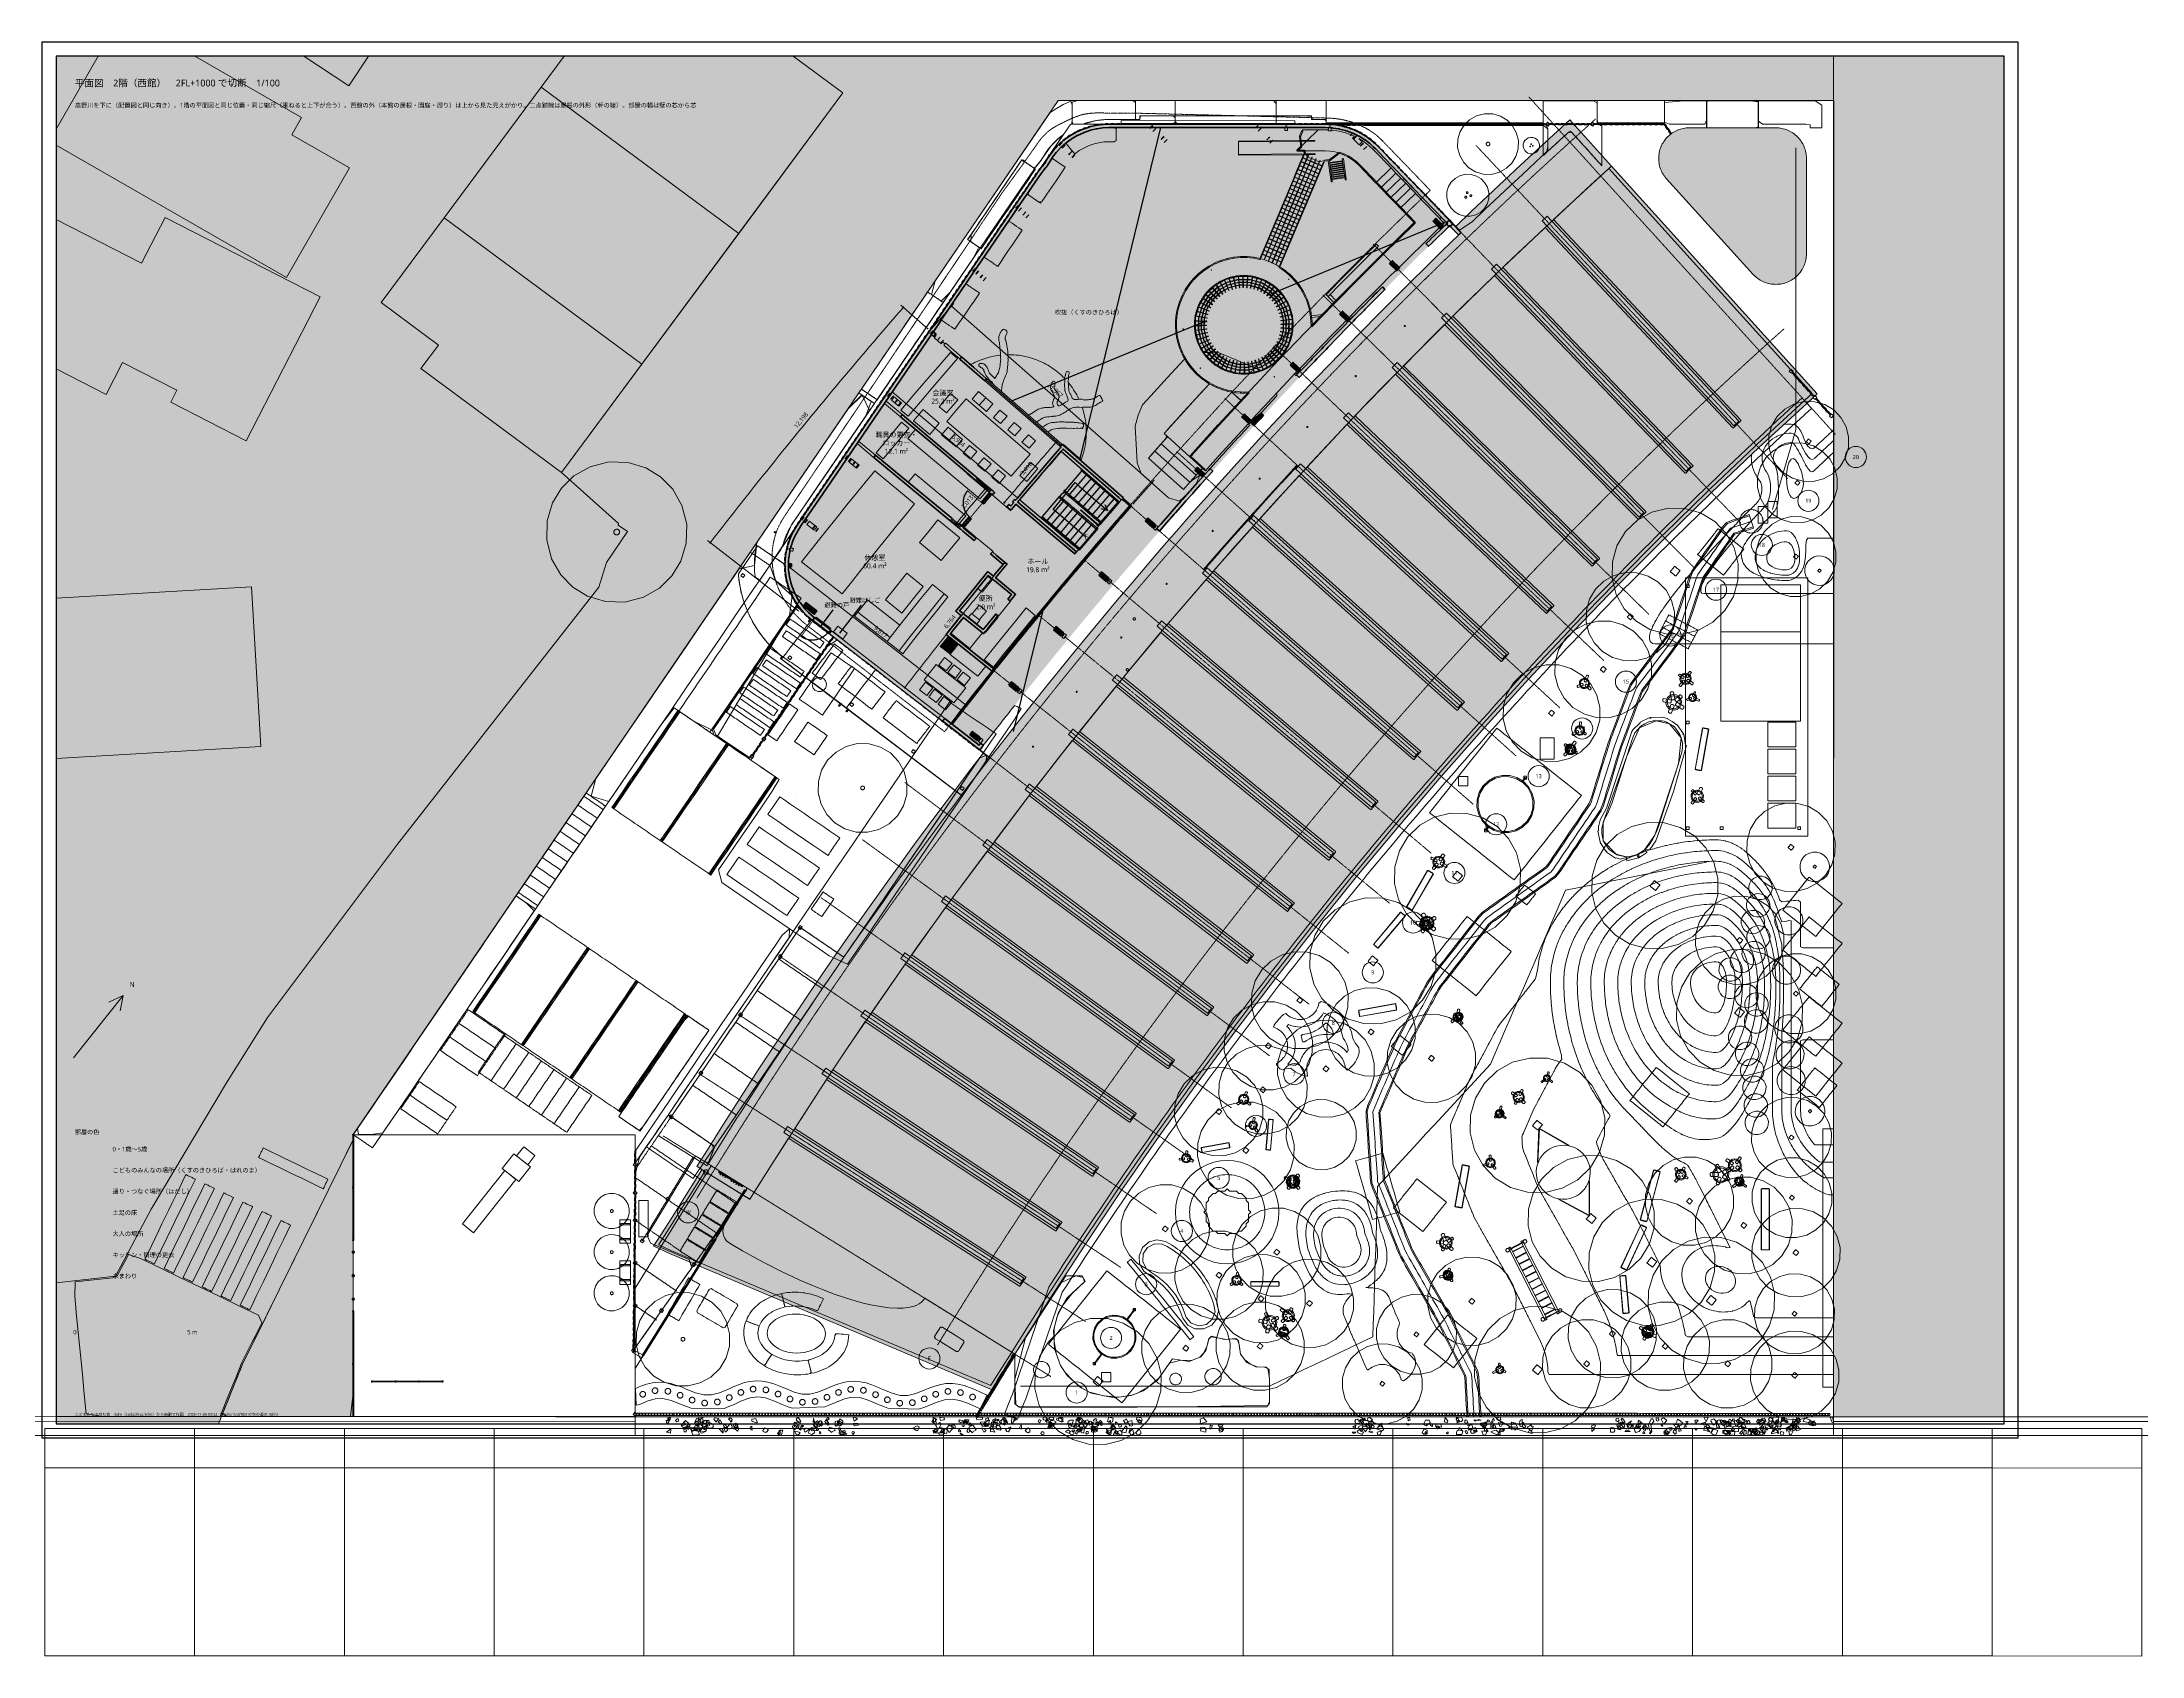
# Model space of a CAD drawing. Header units: millimetres. Extents: x -31757 to 121236, y -27283 to 59400.
# Drawn here: x 0 to 89363, y -9281 to 59400 of the extents above; entities that cross this region are included whole.
import ezdxf

# ---------------------------------------------------------------- set-up
doc = ezdxf.new("R2010")
doc.units = ezdxf.units.MM
for name, pattern in [('DASHDOT', [3.556, 2.54, -0.508, 0, -0.508]), ('DASHED', [1.524, 1.27, -0.254]), ('PHANTOM', [6.35, 3.175, -0.635, 0.635, -0.635, 0.635, -0.635])]:
    doc.linetypes.add(name, pattern=pattern)
for name, color, linetype, lineweight in [('01_切断（構造・壁）', 7, 'Continuous', 35), ('02_切断（家具）', 8, 'Continuous', 18), ('03_切断（ガラス）', 5, 'Continuous', 13), ('06_部屋の色', 8, 'Continuous', 0), ('07_切断（建具）', 7, 'Continuous', 18), ('10_見えがかり', 7, 'Continuous', 13), ('11_見えがかり（家具）', 8, 'Continuous', 9), ('13_見えがかり（窓台・隠れた窓）', 7, 'DASHED', 9), ('20_上部（屋根の外形・梁）', 8, 'PHANTOM', 9), ('30_敷地・外構', 8, 'Continuous', 9), ('40_通り芯', 1, 'DASHDOT', 9), ('41_通り芯の符号', 1, 'Continuous', 13), ('50_寸法', 3, 'Continuous', 9), ('60_部屋名・面積', 7, 'Continuous', 13), ('80_図名・縮尺・方位', 7, 'Continuous', 18), ('90_図枠', 7, 'Continuous', 25)]:
    doc.layers.add(name, color=color, linetype=linetype, lineweight=lineweight)
doc.styles.add('JP', font='NotoSansCJKjp-Regular.otf')

msp = doc.modelspace()

# ---------------------------------------------------------------- hatches: boundary and pattern name
at = {"layer": '01_切断（構造・壁）'}
for points in [[(42366, 53852), (42446, 53962), (42479, 54007), (42481, 54009), (42567, 54113), (42603, 54157), (42604, 54157), (42647, 54206), (42660, 54221), (42665, 54227), (42669, 54234), (42706, 54299), (42706, 54299), (42722, 54328), (42722, 54328), (42723, 54329), (42724, 54331), (42737, 54351), (42881, 54580), (42883, 54583), (42897, 54602), (43063, 54816), (43065, 54819), (43081, 54836), (43266, 55033), (43269, 55036), (43287, 55052), (43490, 55230), (43493, 55233), (43512, 55246), (43732, 55405), (43735, 55407), (43965, 55541), (43965, 55541), (43965, 55541), (43989, 55555), (43992, 55557), (44232, 55667), (44259, 55680), (44263, 55681), (44512, 55768), (44540, 55778), (44544, 55779), (44573, 55787), (44829, 55849), (44833, 55850), (45093, 55888), (45093, 55888), (45124, 55892), (45128, 55893), (45152, 55894), (45423, 55907), (45425, 55907), (45999, 55907), (45999, 55907), (51527, 55906), (52233, 55906), (52233, 55906), (52233, 55906), (52250, 55906), (52282, 55906), (52282, 55906), (52282, 55906), (52282, 55906), (52311, 55906), (52311, 55906), (52311, 55906), (52338, 55906), (52338, 55906), (52338, 55906), (52338, 55906), (52363, 55906), (52363, 55906), (52363, 55906), (52386, 55906), (52408, 55906), (52408, 55906), (52446, 55906), (52446, 55906), (52446, 55906), (52692, 55906), (52883, 55906), (52886, 55906), (52888, 55906), (52888, 55905), (52894, 55899), (52900, 55894), (52907, 55890), (52913, 55886), (52921, 55883), (52928, 55881), (52936, 55879), (52944, 55879), (52952, 55879), (52959, 55879), (52967, 55881), (52975, 55883), (52982, 55886), (52989, 55890), (52995, 55894), (53001, 55899), (53007, 55905), (53008, 55906), (53010, 55906), (53157, 55906), (53157, 55906), (53157, 55906), (53814, 55906), (53816, 55906), (53816, 55906), (54225, 55906), (54227, 55906), (54227, 55906), (54512, 55906), (54558, 55906), (54558, 55906), (54558, 55906), (54624, 55906), (54626, 55906), (54728, 55900), (54728, 55900), (54730, 55900), (54730, 55900), (54731, 55900), (54731, 55900), (54732, 55900), (54733, 55900), (54733, 55900), (54734, 55900), (54734, 55900), (54743, 55900), (54743, 55900), (54745, 55900), (54745, 55900), (54747, 55899), (54747, 55899), (54747, 55899), (54749, 55899), (54750, 55898), (54755, 55893), (54761, 55887), (54767, 55883), (54774, 55879), (54781, 55875), (54789, 55872), (54796, 55871), (54804, 55869), (54812, 55869), (54820, 55869), (54827, 55871), (54835, 55872), (54842, 55875), (54850, 55878), (54856, 55882), (54863, 55887), (54868, 55892), (54869, 55893), (54871, 55893), (54876, 55893), (54934, 55890), (54938, 55890), (55145, 55858), (55242, 55843), (55246, 55843), (55342, 55818), (55544, 55766), (55548, 55765), (55649, 55728), (55836, 55659), (55840, 55657), (55947, 55606), (56117, 55523), (56120, 55521), (56232, 55452), (56382, 55360), (56385, 55357), (56500, 55270), (56629, 55170), (56632, 55168), (56747, 55060), (56857, 54957), (56859, 54955), (57493, 54297), (57493, 54297), (57493, 54297), (59364, 52354), (59364, 52354), (59364, 52354), (59932, 51764), (59926, 51769), (59920, 51774), (59914, 51778), (59907, 51782), (59900, 51784), (59892, 51786), (59885, 51788), (59877, 51788), (59869, 51788), (59862, 51787), (59854, 51786), (59847, 51783), (59840, 51780), (59833, 51777), (59826, 51772), (59820, 51768), (59815, 51762), (59810, 51756), (59806, 51750), (59802, 51743), (59799, 51736), (59797, 51729), (59795, 51721), (59794, 51713), (59794, 51706), (59795, 51698), (59796, 51690), (59797, 51688), (59797, 51687), (59794, 51681), (59792, 51673), (59790, 51666), (59789, 51658), (59789, 51650), (59790, 51642), (59791, 51635), (59793, 51627), (59796, 51620), (59800, 51613), (59804, 51606), (59809, 51600), (59814, 51594), (59820, 51589), (59827, 51585), (59834, 51581), (59841, 51578), (59848, 51575), (59856, 51574), (59864, 51573), (59872, 51573), (59879, 51573), (59887, 51575), (59895, 51577), (59900, 51579), (59901, 51580), (59904, 51579), (59912, 51577), (59920, 51576), (59928, 51576), (59936, 51577), (59944, 51578), (59951, 51581), (59959, 51584), (59966, 51587), (59972, 51592), (59979, 51597), (59984, 51602), (59989, 51609), (59994, 51615), (59997, 51622), (60000, 51630), (60003, 51638), (60004, 51645), (60005, 51653), (60005, 51661), (60004, 51669), (60002, 51677), (59999, 51685), (59996, 51692), (59992, 51699), (59988, 51705), (59982, 51712), (59984, 51710), (59994, 51700), (59994, 51700), (60015, 51678), (60015, 51678), (60029, 51663), (60381, 51298), (60382, 51297), (60381, 51295), (60376, 51291), (60275, 51194), (60274, 51193), (60273, 51194), (59957, 51522), (59951, 51527), (59945, 51532), (59938, 51536), (59931, 51540), (59924, 51542), (59916, 51544), (59908, 51546), (59901, 51546), (59893, 51546), (59885, 51545), (59877, 51543), (59870, 51541), (59863, 51537), (59856, 51533), (59849, 51529), (59843, 51524), (59822, 51503), (59822, 51503), (59733, 51416), (59721, 51405), (59721, 51405), (59705, 51389), (59292, 50992), (59292, 50992), (59196, 50900), (59196, 50899), (59128, 50832), (59001, 50707), (58999, 50705), (58998, 50707), (58900, 50807), (58896, 50811), (58894, 50813), (58896, 50814), (58896, 50814), (58896, 50814), (58905, 50823), (58905, 50823), (58905, 50823), (58917, 50835), (58917, 50835), (58917, 50835), (59081, 50997), (59081, 50997), (59091, 51007), (59091, 51007), (59505, 51404), (59601, 51497), (59701, 51594), (59701, 51594), (59718, 51610), (59718, 51610), (59732, 51624), (59732, 51624), (59740, 51632), (59745, 51638), (59750, 51644), (59754, 51651), (59758, 51658), (59760, 51665), (59762, 51673), (59764, 51680), (59764, 51688), (59764, 51696), (59763, 51704), (59761, 51711), (59759, 51719), (59755, 51726), (59752, 51733), (59747, 51739), (59742, 51745), (59660, 51830), (59660, 51830), (59660, 51830), (59656, 51834), (59656, 51834), (59656, 51834), (58764, 52761), (58764, 52761), (58764, 52761), (58369, 53170), (58340, 53200), (58340, 53200), (58241, 53303), (58241, 53304), (58241, 53304), (57948, 53607), (57948, 53607), (57945, 53611), (57945, 53611), (57945, 53611), (57085, 54504), (56754, 54848), (56751, 54851), (56637, 54958), (56637, 54958), (56547, 55042), (56546, 55043), (56546, 55043), (56542, 55046), (56537, 55052), (56530, 55057), (56488, 55090), (56302, 55232), (56295, 55237), (56256, 55261), (56050, 55388), (56043, 55392), (56007, 55409), (55783, 55518), (55776, 55521), (55744, 55533), (55505, 55621), (55497, 55623), (55469, 55630), (55218, 55695), (55210, 55696), (55185, 55700), (54925, 55740), (54917, 55741), (54894, 55742), (54894, 55742), (54894, 55742), (54867, 55743), (54866, 55743), (54866, 55743), (54864, 55743), (54862, 55744), (54861, 55744), (54856, 55750), (54850, 55756), (54844, 55760), (54837, 55764), (54830, 55768), (54822, 55770), (54815, 55772), (54807, 55773), (54799, 55774), (54791, 55773), (54784, 55772), (54776, 55770), (54769, 55768), (54761, 55764), (54755, 55760), (54748, 55756), (54743, 55750), (54742, 55750), (54740, 55750), (54732, 55750), (54624, 55755), (54620, 55756), (54555, 55756), (54555, 55756), (54555, 55756), (54224, 55756), (54224, 55756), (54224, 55756), (53813, 55756), (53813, 55756), (53428, 55756), (53193, 55756), (53193, 55756), (53010, 55756), (53008, 55756), (53007, 55757), (53001, 55762), (52995, 55767), (52989, 55772), (52982, 55775), (52975, 55778), (52967, 55781), (52959, 55782), (52952, 55783), (52944, 55783), (52936, 55782), (52928, 55781), (52921, 55778), (52913, 55775), (52907, 55772), (52900, 55767), (52894, 55762), (52888, 55757), (52888, 55756), (52886, 55756), (52847, 55756), (52805, 55756), (52793, 55756), (52771, 55756), (52740, 55756), (52735, 55756), (52733, 55756), (52730, 55756), (52727, 55756), (52723, 55756), (52719, 55756), (52715, 55756), (52712, 55756), (52709, 55756), (52705, 55756), (52698, 55756), (52698, 55756), (46868, 55757), (46868, 55757), (46868, 55757), (46436, 55757), (46002, 55757), (46002, 55757), (45429, 55757), (45425, 55757), (45403, 55756), (45144, 55743), (45137, 55743), (44891, 55707), (44891, 55707), (44891, 55707), (44864, 55703), (44856, 55702), (44614, 55642), (44588, 55636), (44581, 55634), (44345, 55551), (44321, 55543), (44314, 55540), (44087, 55435), (44063, 55424), (44056, 55421), (43841, 55295), (43818, 55282), (43812, 55277), (43796, 55266), (43588, 55116), (43582, 55111), (43567, 55098), (43375, 54929), (43369, 54924), (43355, 54909), (43181, 54723), (43176, 54717), (43163, 54701), (43007, 54499), (43003, 54493), (42992, 54475), (42853, 54255), (42851, 54251), (42807, 54173), (42807, 54173), (42789, 54142), (42788, 54140), (42787, 54139), (42739, 54083), (42718, 54060), (42717, 54059), (42633, 53958), (42600, 53918), (42597, 53914), (42521, 53810), (42489, 53766), (42488, 53764), (42353, 53567), (42353, 53567), (42023, 53083), (42017, 53075), (42017, 53075), (42017, 53075), (41962, 52993), (41962, 52993), (41962, 52993), (41737, 52663), (41737, 52663), (41737, 52663), (39390, 49220), (38282, 47595), (38282, 47595), (38282, 47595), (38186, 47454), (38186, 47454), (38186, 47454), (37082, 45834), (37082, 45834), (36986, 45693), (36986, 45693), (36986, 45693), (33563, 40670), (32449, 39036), (32449, 39036), (32449, 39036), (32352, 38894), (32352, 38894), (32352, 38894), (32263, 38763), (32261, 38760), (32229, 38709), (32162, 38604), (32159, 38599), (32131, 38548), (32072, 38439), (32069, 38435), (32045, 38383), (31993, 38270), (31991, 38265), (31971, 38213), (31925, 38095), (31924, 38090), (31907, 38038), (31869, 37916), (31868, 37911), (31864, 37896), (31864, 37896), (31860, 37877), (31860, 37877), (31860, 37877), (31859, 37875), (31859, 37873), (31858, 37873), (31851, 37869), (31845, 37864), (31839, 37858), (31834, 37853), (31829, 37846), (31825, 37839), (31822, 37832), (31819, 37825), (31817, 37817), (31816, 37810), (31816, 37802), (31816, 37794), (31818, 37786), (31820, 37779), (31822, 37771), (31826, 37764), (31830, 37757), (31830, 37756), (31830, 37755), (31825, 37734), (31824, 37729), (31821, 37713), (31793, 37550), (31792, 37545), (31791, 37528), (31773, 37364), (31773, 37359), (31772, 37341), (31772, 37341), (31766, 37187), (31766, 37187), (31766, 37187), (31766, 37178), (31766, 37177), (31766, 37177), (31766, 37172), (31768, 37069), (31768, 37069), (31768, 37066), (31768, 37066), (31768, 37064), (31768, 37063), (31768, 37062), (31768, 37062), (31768, 37062), (31770, 36991), (31770, 36990), (31770, 36990), (31771, 36984), (31772, 36964), (31787, 36803), (31788, 36798), (31791, 36777), (31816, 36618), (31817, 36613), (31822, 36591), (31858, 36436), (31859, 36431), (31866, 36407), (31911, 36256), (31912, 36251), (31921, 36227), (31928, 36209), (31928, 36209), (31928, 36209), (31976, 36081), (31978, 36076), (31997, 36032), (32052, 35910), (32054, 35905), (32078, 35860), (32139, 35744), (32142, 35739), (32169, 35694), (32237, 35584), (32240, 35580), (32272, 35535), (32345, 35432), (32348, 35427), (32385, 35383), (32463, 35286), (32467, 35282), (32468, 35281), (32490, 35257), (32490, 35257), (32490, 35257), (32591, 35149), (32594, 35145), (32621, 35120), (32727, 35020), (32731, 35017), (32760, 34992), (32874, 34899), (32876, 34897), (32876, 34897), (32878, 34895), (32876, 34894), (32847, 34856), (32837, 34843), (32798, 34793), (32798, 34793), (32787, 34778), (32786, 34777), (32784, 34778), (32782, 34780), (32781, 34781), (32712, 34838), (32630, 34905), (32628, 34907), (32562, 34969), (32487, 35040), (32485, 35042), (32422, 35111), (32353, 35185), (32351, 35187), (32290, 35261), (32228, 35338), (32227, 35340), (32170, 35420), (32114, 35498), (32113, 35500), (32059, 35587), (32011, 35666), (32009, 35668), (31961, 35760), (31919, 35840), (31917, 35843), (31874, 35940), (31838, 36020), (31837, 36023), (31799, 36126), (31770, 36205), (31769, 36207), (31737, 36316), (31713, 36394), (31713, 36396), (31687, 36509), (31670, 36586), (31669, 36589), (31651, 36706), (31639, 36781), (31638, 36783), (31627, 36904), (31621, 36977), (31621, 36980), (31619, 37043), (31619, 37043), (31619, 37046), (31619, 37048), (31619, 37049), (31619, 37050), (31619, 37052), (31619, 37052), (31619, 37055), (31619, 37055), (31616, 37157), (31616, 37157), (31616, 37157), (31616, 37174), (31616, 37177), (31616, 37182), (31621, 37303), (31621, 37303), (31621, 37303), (31623, 37371), (31623, 37373), (31637, 37502), (31644, 37567), (31644, 37569), (31667, 37699), (31677, 37761), (31678, 37764), (31684, 37787), (31684, 37789), (31684, 37790), (31685, 37792), (31686, 37792), (31693, 37796), (31699, 37801), (31705, 37806), (31710, 37812), (31714, 37818), (31718, 37825), (31722, 37832), (31724, 37840), (31726, 37847), (31727, 37855), (31727, 37863), (31727, 37871), (31726, 37879), (31724, 37886), (31721, 37894), (31718, 37901), (31714, 37907), (31713, 37908), (31713, 37910), (31723, 37949), (31724, 37953), (31724, 37955), (31742, 38013), (31782, 38141), (31783, 38143), (31805, 38201), (31853, 38325), (31854, 38327), (31880, 38384), (31936, 38503), (31937, 38506), (31967, 38561), (32030, 38676), (32032, 38679), (32066, 38732), (32136, 38843), (32137, 38845), (32228, 38978), (32228, 38978), (32324, 39119), (32324, 39120), (32324, 39120), (32324, 39120), (33438, 40754), (36863, 45778), (36863, 45778), (36959, 45919), (36959, 45919), (38063, 47539), (38063, 47539), (38063, 47539), (38159, 47680), (38159, 47680), (38159, 47680), (39252, 49284), (39266, 49305), (39266, 49305), (40085, 50506), (41490, 52567), (41490, 52567), (41490, 52567), (41610, 52743), (41614, 52749), (41614, 52749), (41832, 53068), (41839, 53079), (41839, 53079), (41839, 53079), (41895, 53161), (41895, 53161), (41895, 53161), (42225, 53645), (42230, 53653), (42230, 53653), (42230, 53653), (42365, 53851)], [(43645, 55364), (43747, 55433), (43755, 55439), (43756, 55440), (43764, 55429), (43765, 55427), (43763, 55426), (43756, 55421), (43653, 55351), (43645, 55363)], [(43851, 55492), (43864, 55499), (43903, 55522), (43953, 55551), (43968, 55560), (43975, 55549), (43975, 55547), (43960, 55538), (43911, 55509), (43871, 55486), (43859, 55479), (43852, 55491)], [(44066, 55607), (44079, 55613), (44188, 55664), (44194, 55652), (44195, 55650), (44085, 55599), (44072, 55594), (44066, 55606)], [(44288, 55706), (44302, 55711), (44354, 55729), (44416, 55751), (44420, 55738), (44421, 55737), (44359, 55715), (44307, 55697), (44293, 55692), (44289, 55705)], [(44517, 55788), (44532, 55792), (44648, 55822), (44651, 55809), (44652, 55808), (44535, 55777), (44521, 55774), (44518, 55787)], [(44753, 55849), (44767, 55852), (44885, 55876), (44888, 55863), (44888, 55861), (44770, 55838), (44756, 55835), (44753, 55848)], [(44992, 55889), (45006, 55890), (45011, 55891), (45080, 55901), (45080, 55901), (45126, 55908), (45128, 55894), (45128, 55893), (45082, 55886), (45082, 55886), (45014, 55876), (45008, 55876), (44995, 55874), (44993, 55887)], [(45235, 55913), (45246, 55913), (45369, 55919), (45370, 55906), (45370, 55904), (45247, 55898), (45235, 55898), (45235, 55912)], [(45477, 55922), (45489, 55922), (45571, 55922), (45612, 55922), (45612, 55908), (45612, 55907), (45571, 55907), (45489, 55907), (45477, 55907), (45477, 55921)], [(45719, 55922), (45731, 55922), (45854, 55922), (45854, 55908), (45854, 55907), (45731, 55907), (45719, 55907), (45719, 55921)], [(45962, 55922), (45973, 55922), (46097, 55922), (46097, 55908), (46097, 55907), (45973, 55907), (45962, 55907), (45962, 55921)], [(46327, 55922), (46339, 55922), (46339, 55908), (46339, 55907), (46327, 55907), (46204, 55907), (46204, 55921), (46204, 55922)], [(46446, 55922), (46457, 55922), (46581, 55922), (46581, 55908), (46581, 55907), (46457, 55907), (46446, 55907), (46446, 55920)], [(46811, 55922), (46823, 55922), (46823, 55908), (46823, 55907), (46811, 55907), (46688, 55907), (46688, 55920), (46688, 55922)], [(46930, 55922), (46942, 55922), (47065, 55922), (47065, 55908), (47065, 55907), (46942, 55907), (46930, 55907), (46930, 55920)], [(47172, 55922), (47184, 55922), (47307, 55922), (47307, 55908), (47307, 55907), (47184, 55907), (47172, 55907), (47172, 55920)], [(47538, 55922), (47549, 55922), (47549, 55908), (47549, 55907), (47538, 55907), (47414, 55907), (47414, 55920), (47414, 55922)], [(47657, 55922), (47668, 55922), (47792, 55922), (47792, 55908), (47792, 55907), (47668, 55907), (47657, 55907), (47657, 55920)], [(48001, 55921), (48034, 55921), (48034, 55910), (48034, 55907), (48001, 55907), (47899, 55907), (47899, 55918), (47899, 55922)], [(48141, 55921), (48174, 55921), (48276, 55921), (48276, 55910), (48276, 55906), (48174, 55906), (48141, 55906), (48141, 55918)], [(48383, 55921), (48416, 55921), (48455, 55921), (48518, 55921), (48518, 55910), (48518, 55906), (48455, 55906), (48416, 55906), (48383, 55906), (48383, 55918)], [(48625, 55921), (48658, 55921), (48760, 55921), (48760, 55910), (48760, 55906), (48658, 55906), (48625, 55906), (48625, 55918)], [(48867, 55921), (48900, 55921), (49002, 55921), (49002, 55910), (49002, 55906), (48900, 55906), (48867, 55906), (48867, 55918)], [(49211, 55921), (49245, 55921), (49245, 55910), (49245, 55906), (49211, 55906), (49110, 55906), (49110, 55918), (49110, 55921)], [(49352, 55921), (49385, 55921), (49487, 55921), (49487, 55910), (49487, 55906), (49385, 55906), (49352, 55906), (49352, 55918)], [(49594, 55921), (49627, 55921), (49639, 55921), (49729, 55921), (49729, 55910), (49729, 55906), (49639, 55906), (49627, 55906), (49594, 55906), (49594, 55918)], [(49836, 55921), (49869, 55921), (49971, 55921), (49971, 55910), (49971, 55906), (49869, 55906), (49836, 55906), (49836, 55918)], [(50078, 55921), (50111, 55921), (50203, 55921), (50213, 55921), (50213, 55910), (50213, 55906), (50203, 55906), (50111, 55906), (50078, 55906), (50078, 55918)], [(50320, 55921), (50354, 55921), (50455, 55921), (50455, 55910), (50455, 55906), (50354, 55906), (50320, 55906), (50320, 55917)], [(50562, 55921), (50596, 55921), (50697, 55921), (50697, 55910), (50697, 55906), (50596, 55906), (50562, 55906), (50562, 55917)], [(50906, 55921), (50940, 55921), (50940, 55910), (50940, 55906), (50906, 55906), (50805, 55906), (50805, 55918), (50805, 55921)], [(51047, 55921), (51080, 55921), (51182, 55921), (51182, 55910), (51182, 55906), (51080, 55906), (51047, 55906), (51047, 55917)], [(51289, 55921), (51320, 55921), (51335, 55921), (51422, 55921), (51424, 55921), (51424, 55907), (51424, 55906), (51422, 55906), (51335, 55906), (51320, 55906), (51289, 55906), (51289, 55917)], [(51531, 55921), (51543, 55921), (51666, 55921), (51666, 55907), (51666, 55906), (51543, 55906), (51531, 55906), (51531, 55920)], [(51773, 55921), (51785, 55921), (51841, 55921), (51908, 55921), (51908, 55907), (51908, 55906), (51841, 55906), (51785, 55906), (51773, 55906), (51773, 55920)], [(52015, 55921), (52027, 55921), (52150, 55921), (52150, 55907), (52150, 55906), (52027, 55906), (52015, 55906), (52015, 55920)], [(52257, 55921), (52269, 55921), (52335, 55921), (52392, 55921), (52392, 55907), (52392, 55906), (52335, 55906), (52269, 55906), (52257, 55906), (52257, 55920)], [(52500, 55921), (52512, 55921), (52635, 55921), (52635, 55907), (52635, 55906), (52512, 55906), (52500, 55906), (52500, 55920)], [(52742, 55921), (52754, 55921), (52877, 55921), (52877, 55907), (52877, 55906), (52754, 55906), (52742, 55906), (52742, 55919)], [(53022, 55921), (53119, 55921), (53119, 55910), (53119, 55906), (53022, 55906), (53013, 55906), (53011, 55906), (53008, 55906), (53008, 55909), (53008, 55921), (53011, 55921), (53013, 55921)], [(53226, 55921), (53260, 55921), (53361, 55921), (53361, 55910), (53361, 55906), (53260, 55906), (53226, 55906), (53226, 55917)], [(53468, 55921), (53502, 55921), (53516, 55921), (53603, 55921), (53603, 55909), (53603, 55906), (53516, 55906), (53502, 55906), (53468, 55906), (53468, 55917)], [(53710, 55921), (53744, 55921), (53845, 55921), (53845, 55909), (53845, 55906), (53744, 55906), (53710, 55906), (53710, 55917)], [(53952, 55921), (53986, 55921), (54074, 55921), (54087, 55921), (54087, 55909), (54087, 55906), (54074, 55906), (53986, 55906), (53952, 55906), (53952, 55917)], [(54195, 55921), (54229, 55921), (54330, 55921), (54330, 55909), (54330, 55906), (54229, 55906), (54195, 55906), (54195, 55917)], [(54437, 55921), (54449, 55921), (54572, 55921), (54572, 55907), (54572, 55906), (54449, 55906), (54437, 55906), (54437, 55919)], [(54678, 55918), (54722, 55916), (54733, 55915), (54738, 55915), (54750, 55914), (54750, 55912), (54749, 55899), (54737, 55900), (54732, 55900), (54721, 55901), (54677, 55903), (54678, 55914)], [(54918, 55908), (54959, 55902), (55051, 55889), (55050, 55879), (55049, 55874), (54957, 55887), (54916, 55893), (54917, 55903)], [(55155, 55875), (55197, 55867), (55287, 55850), (55286, 55840), (55285, 55836), (55194, 55852), (55152, 55860), (55154, 55870)], [(55388, 55822), (55432, 55810), (55519, 55788), (55517, 55779), (55515, 55773), (55429, 55796), (55385, 55807), (55387, 55817)], [(55619, 55755), (55664, 55738), (55745, 55708), (55742, 55700), (55740, 55694), (55659, 55724), (55614, 55741), (55617, 55750)], [(55844, 55672), (55891, 55649), (55966, 55613), (55962, 55605), (55959, 55600), (55885, 55636), (55838, 55659), (55842, 55667)], [(56061, 55570), (56110, 55543), (56179, 55506), (56175, 55499), (56172, 55493), (56103, 55530), (56054, 55557), (56058, 55565)], [(56267, 55448), (56318, 55416), (56382, 55377), (56377, 55371), (56374, 55365), (56311, 55404), (56259, 55435), (56263, 55442)], [(42806, 54493), (42812, 54502), (42879, 54606), (42891, 54599), (42892, 54598), (42825, 54494), (42819, 54485), (42807, 54492)], [(42947, 54691), (42954, 54700), (43029, 54798), (43040, 54789), (43041, 54789), (42966, 54691), (42959, 54682), (42948, 54690)], [(43101, 54879), (43109, 54888), (43194, 54978), (43204, 54968), (43204, 54967), (43120, 54877), (43112, 54869), (43102, 54878)], [(43269, 55056), (43278, 55064), (43370, 55145), (43379, 55135), (43380, 55134), (43288, 55052), (43279, 55045), (43270, 55055)], [(56466, 55314), (56517, 55275), (56573, 55232), (56568, 55226), (56564, 55220), (56508, 55263), (56457, 55303), (56461, 55309)], [(56655, 55167), (56706, 55119), (56753, 55075), (56749, 55069), (56743, 55064), (56695, 55109), (56645, 55156), (56650, 55161)], [(56830, 55004), (56882, 54953), (56926, 54909), (56921, 54904), (56915, 54898), (56872, 54942), (56820, 54994), (56825, 54999)], [(56997, 54833), (57051, 54777), (57091, 54736), (57086, 54732), (57080, 54725), (57040, 54767), (56986, 54823), (56991, 54827)], [(57162, 54661), (57218, 54603), (57256, 54564), (57252, 54560), (57245, 54554), (57208, 54593), (57152, 54651), (57156, 54655)], [(41779, 54329), (41779, 54329), (41777, 54327), (41777, 54327), (41775, 54326), (41775, 54326), (41773, 54325), (41773, 54325), (41771, 54324), (41771, 54324), (41768, 54324), (41768, 54324), (41766, 54324), (41766, 54324), (41763, 54324), (41763, 54324), (41761, 54324), (41761, 54324), (41759, 54325), (41759, 54325), (41757, 54326), (41757, 54326), (41755, 54327), (41755, 54327), (41754, 54329), (41753, 54329), (41752, 54331), (41752, 54331), (41751, 54333), (41751, 54333), (41750, 54335), (41750, 54335), (41749, 54337), (41749, 54337), (41748, 54340), (41748, 54340), (41748, 54342), (41748, 54342), (41749, 54344), (41749, 54344), (41749, 54347), (41749, 54347), (41750, 54349), (41750, 54349), (41751, 54351), (41751, 54351), (41752, 54353), (41752, 54353), (41754, 54354), (41754, 54354), (41755, 54356), (41755, 54356), (41757, 54357), (41757, 54357), (41760, 54358), (41760, 54358), (41762, 54359), (41762, 54359), (41764, 54359), (41764, 54359), (41767, 54360), (41767, 54360), (41769, 54359), (41769, 54359), (41772, 54359), (41772, 54359), (41774, 54358), (41774, 54358), (41776, 54357), (41776, 54357), (41778, 54356), (41778, 54356), (41779, 54354), (41779, 54354), (41781, 54352), (41781, 54352), (41782, 54351), (41782, 54350), (41783, 54348), (41783, 54348), (41784, 54346), (41784, 54346), (41784, 54344), (41784, 54343), (41784, 54341), (41784, 54341), (41784, 54339), (41784, 54339), (41784, 54336), (41784, 54336), (41783, 54334), (41783, 54334), (41782, 54332), (41782, 54332), (41780, 54330), (41780, 54330)], [(42167, 53587), (42189, 53620), (42198, 53614), (42202, 53611), (42179, 53579), (42129, 53505), (42126, 53500), (42117, 53506), (42113, 53508), (42117, 53513)], [(42248, 53706), (42270, 53739), (42324, 53817), (42333, 53811), (42336, 53809), (42283, 53730), (42260, 53697), (42252, 53703)], [(42441, 53981), (42465, 54013), (42473, 54007), (42477, 54004), (42454, 53972), (42397, 53895), (42389, 53901), (42385, 53904)], [(42533, 54097), (42559, 54127), (42621, 54200), (42629, 54193), (42632, 54190), (42570, 54118), (42545, 54087), (42537, 54094)], [(42679, 54286), (42687, 54299), (42736, 54381), (42749, 54402), (42760, 54394), (42761, 54394), (42749, 54373), (42700, 54292), (42692, 54278), (42683, 54283)], [(57328, 54489), (57386, 54429), (57422, 54392), (57418, 54388), (57411, 54382), (57375, 54419), (57317, 54479), (57321, 54483)], [(57494, 54318), (57553, 54255), (57587, 54220), (57583, 54217), (57576, 54210), (57543, 54245), (57483, 54307), (57487, 54311)], [(57659, 54146), (57721, 54082), (57753, 54048), (57749, 54045), (57742, 54038), (57710, 54071), (57648, 54135), (57652, 54139)], [(57825, 53974), (57888, 53908), (57918, 53877), (57915, 53873), (57907, 53866), (57877, 53898), (57814, 53963), (57817, 53967)], [(57993, 53799), (58058, 53732), (58087, 53701), (58084, 53698), (58076, 53691), (58047, 53721), (57983, 53788), (57986, 53791)], [(58166, 53620), (58231, 53552), (58259, 53523), (58256, 53520), (58248, 53512), (58220, 53541), (58155, 53609), (58158, 53612)], [(41644, 52819), (41651, 52830), (41662, 52822), (41663, 52822), (41656, 52811), (41587, 52710), (41576, 52718), (41575, 52718)], [(41710, 52916), (41716, 52925), (41786, 53027), (41797, 53020), (41798, 53019), (41728, 52917), (41722, 52907), (41711, 52915)], [(41844, 53113), (41850, 53122), (41858, 53134), (41863, 53141), (41871, 53153), (41920, 53225), (41929, 53219), (41933, 53217), (41883, 53144), (41875, 53132), (41871, 53126), (41863, 53114), (41857, 53105), (41845, 53113)], [(41979, 53311), (42001, 53344), (42055, 53422), (42064, 53416), (42067, 53414), (42014, 53335), (41991, 53302), (41982, 53308)], [(58338, 53441), (58405, 53372), (58431, 53344), (58428, 53341), (58420, 53333), (58394, 53361), (58327, 53431), (58330, 53434)], [(58510, 53262), (58578, 53192), (58603, 53165), (58601, 53162), (58593, 53155), (58567, 53181), (58499, 53252), (58502, 53255)], [(58682, 53084), (58751, 53012), (58776, 52986), (58773, 52984), (58765, 52976), (58740, 53002), (58671, 53073), (58674, 53076)], [(58854, 52905), (58924, 52832), (58948, 52808), (58945, 52805), (58937, 52797), (58913, 52822), (58843, 52894), (58846, 52897)], [(59026, 52726), (59048, 52703), (59120, 52629), (59117, 52626), (59109, 52619), (59038, 52693), (59015, 52716), (59018, 52718)], [(40902, 51731), (40914, 51748), (40978, 51842), (40978, 51843), (40989, 51835), (40990, 51834), (40990, 51834), (40926, 51740), (40914, 51723), (40904, 51730)], [(41037, 51929), (41043, 51938), (41113, 52040), (41124, 52032), (41125, 52032), (41056, 51930), (41049, 51920), (41038, 51928)], [(41171, 52126), (41178, 52137), (41247, 52238), (41258, 52230), (41260, 52229), (41191, 52128), (41184, 52118), (41172, 52125)], [(41306, 52324), (41306, 52324), (41375, 52425), (41382, 52435), (41393, 52427), (41394, 52427), (41388, 52417), (41319, 52316), (41318, 52315), (41307, 52323)], [(41440, 52521), (41510, 52623), (41514, 52630), (41516, 52633), (41528, 52625), (41529, 52624), (41527, 52621), (41522, 52615), (41453, 52513), (41441, 52520)], [(59198, 52547), (59220, 52525), (59292, 52450), (59289, 52448), (59281, 52440), (59209, 52515), (59187, 52537), (59190, 52539)], [(59189, 51774), (59197, 51783), (59318, 51899), (59619, 51588), (59540, 51512), (59489, 51463)], [(59370, 52369), (59391, 52347), (59464, 52271), (59462, 52269), (59453, 52261), (59380, 52337), (59360, 52358), (59362, 52361)], [(59542, 52190), (59563, 52169), (59636, 52093), (59634, 52091), (59625, 52082), (59552, 52159), (59532, 52180), (59534, 52182)], [(59715, 52011), (59734, 51991), (59808, 51914), (59806, 51912), (59797, 51904), (59723, 51981), (59704, 52001), (59706, 52003)], [(59887, 51833), (59906, 51813), (59980, 51735), (59978, 51733), (59969, 51725), (59895, 51802), (59876, 51822), (59878, 51824)], [(40364, 50941), (40372, 50953), (40440, 51053), (40451, 51045), (40452, 51044), (40384, 50945), (40376, 50933), (40365, 50940)], [(40498, 51139), (40506, 51151), (40574, 51250), (40585, 51243), (40587, 51242), (40519, 51142), (40511, 51130), (40500, 51138)], [(40633, 51336), (40645, 51354), (40709, 51448), (40719, 51441), (40721, 51439), (40657, 51345), (40645, 51328), (40635, 51335)], [(40767, 51534), (40779, 51551), (40843, 51645), (40854, 51638), (40856, 51637), (40792, 51543), (40780, 51525), (40769, 51532)], [(39691, 49954), (39698, 49964), (39699, 49966), (39705, 49974), (39706, 49977), (39767, 50065), (39777, 50059), (39779, 50057), (39719, 49968), (39717, 49966), (39711, 49957), (39710, 49956), (39703, 49945), (39692, 49953)], [(39825, 50151), (39841, 50174), (39901, 50263), (39911, 50256), (39914, 50254), (39853, 50166), (39838, 50143), (39828, 50150)], [(39960, 50349), (39975, 50371), (40035, 50459), (40036, 50460), (40047, 50453), (40048, 50452), (40048, 50451), (39987, 50362), (39972, 50340), (39962, 50347)], [(40094, 50546), (40101, 50556), (40170, 50658), (40182, 50650), (40183, 50649), (40113, 50547), (40107, 50538), (40096, 50546)], [(40229, 50744), (40236, 50753), (40305, 50855), (40316, 50848), (40317, 50847), (40248, 50745), (40241, 50735), (40230, 50743)], [(57344, 49964), (57362, 49982), (57472, 50091), (57777, 49784), (57699, 49707), (57649, 49657)], [(39152, 49164), (39159, 49174), (39228, 49276), (39240, 49268), (39241, 49267), (39171, 49165), (39165, 49156), (39153, 49163)], [(39287, 49361), (39356, 49463), (39357, 49465), (39363, 49473), (39374, 49465), (39375, 49465), (39370, 49456), (39369, 49455), (39299, 49353), (39288, 49361)], [(39421, 49559), (39428, 49568), (39496, 49669), (39498, 49670), (39509, 49663), (39510, 49662), (39509, 49660), (39440, 49559), (39434, 49550), (39423, 49558)], [(39556, 49756), (39563, 49766), (39632, 49868), (39643, 49860), (39645, 49859), (39575, 49757), (39568, 49748), (39557, 49756)], [(38497, 48202), (38555, 48288), (38565, 48282), (38568, 48280), (38509, 48194), (38493, 48170), (38492, 48169), (38492, 48169), (38492, 48169), (38492, 48168), (38480, 48176), (38479, 48177), (38480, 48177), (38480, 48177), (38480, 48178), (38480, 48178)], [(38614, 48374), (38631, 48400), (38690, 48486), (38700, 48479), (38702, 48477), (38644, 48391), (38626, 48366), (38617, 48372)], [(38749, 48572), (38766, 48597), (38825, 48683), (38834, 48677), (38837, 48675), (38778, 48589), (38761, 48563), (38751, 48570)], [(38883, 48769), (38900, 48794), (38959, 48881), (38969, 48874), (38972, 48872), (38913, 48786), (38895, 48761), (38886, 48767)], [(39018, 48966), (39021, 48971), (39079, 49057), (39094, 49078), (39105, 49070), (39106, 49070), (39092, 49048), (39033, 48962), (39030, 48958), (39021, 48965)], [(53472, 45318), (53472, 45318), (53472, 45318), (53527, 45375), (53528, 45376), (53528, 45376), (53528, 45376), (53538, 45387), (53538, 45387), (53538, 45387), (53704, 45559), (53704, 45559), (53720, 45577), (53991, 45863), (54054, 45929), (54444, 46332), (54535, 46425), (54931, 46838), (55023, 46934), (55311, 47226), (55378, 47295), (55642, 47567), (55642, 47567), (55666, 47592), (55668, 47594), (55668, 47594), (55703, 47630), (55739, 47667), (55776, 47704), (55776, 47704), (55776, 47704), (56169, 48100), (56169, 48100), (56202, 48134), (56601, 48539), (56709, 48649), (56822, 48761), (57037, 48975), (57137, 48874), (57143, 48869), (57134, 48860), (56815, 48543), (56417, 48138), (56309, 48028), (56276, 47995), (56276, 47995), (55883, 47599), (55883, 47599), (55811, 47526), (55775, 47489), (55775, 47489), (55511, 47217), (55511, 47217), (55485, 47190), (55198, 46897), (55131, 46829), (54735, 46417), (54643, 46321), (54253, 45919), (54162, 45825), (53880, 45528), (53815, 45458), (53801, 45444), (53801, 45444), (53785, 45427), (53785, 45427), (53785, 45427), (53762, 45403), (53762, 45403), (53706, 45345), (53706, 45345), (53498, 45128), (53395, 45226), (53389, 45231)], [(37941, 47387), (37947, 47396), (38017, 47498), (38028, 47491), (38029, 47490), (37960, 47388), (37953, 47378), (37942, 47386)], [(38076, 47584), (38082, 47594), (38152, 47696), (38163, 47688), (38164, 47687), (38094, 47585), (38088, 47576), (38077, 47583)], [(38210, 47782), (38217, 47791), (38286, 47893), (38297, 47885), (38299, 47885), (38229, 47783), (38223, 47773), (38211, 47781)], [(38345, 47979), (38351, 47989), (38421, 48091), (38432, 48083), (38433, 48082), (38364, 47980), (38357, 47971), (38346, 47978)], [(55213, 47821), (55230, 47837), (55339, 47949), (55649, 47646), (55573, 47569), (55523, 47518)], [(37268, 46399), (37319, 46474), (37344, 46511), (37348, 46508), (37356, 46502), (37331, 46465), (37280, 46391), (37276, 46394)], [(37403, 46597), (37453, 46671), (37468, 46693), (37468, 46693), (37479, 46708), (37483, 46706), (37491, 46700), (37480, 46684), (37480, 46684), (37466, 46663), (37415, 46588), (37411, 46591)], [(37537, 46794), (37588, 46869), (37613, 46906), (37617, 46903), (37626, 46897), (37600, 46860), (37550, 46786), (37545, 46789)], [(37672, 46992), (37680, 47004), (37705, 47041), (37748, 47103), (37759, 47096), (37760, 47095), (37718, 47033), (37692, 46995), (37684, 46983), (37680, 46986)], [(36730, 45609), (36780, 45684), (36806, 45721), (36810, 45718), (36818, 45713), (36793, 45676), (36742, 45601), (36738, 45604)], [(36864, 45807), (36915, 45881), (36932, 45907), (36932, 45907), (36940, 45918), (36944, 45916), (36953, 45910), (36945, 45898), (36945, 45898), (36927, 45873), (36877, 45798), (36872, 45801)], [(36999, 46004), (37050, 46079), (37075, 46116), (37079, 46113), (37087, 46108), (37062, 46070), (37011, 45996), (37007, 45999)], [(37133, 46202), (37184, 46276), (37200, 46300), (37200, 46300), (37209, 46313), (37214, 46311), (37222, 46305), (37213, 46291), (37212, 46291), (37197, 46268), (37146, 46193), (37142, 46196)], [(53138, 45624), (53249, 45741), (53262, 45754), (53553, 45477), (53479, 45399), (53429, 45347)], [(36057, 44622), (36107, 44697), (36129, 44728), (36129, 44728), (36133, 44734), (36137, 44731), (36145, 44725), (36141, 44720), (36141, 44719), (36120, 44688), (36069, 44614), (36065, 44616)], [(36191, 44820), (36242, 44894), (36267, 44931), (36271, 44928), (36280, 44923), (36254, 44886), (36204, 44811), (36199, 44814)], [(36326, 45017), (36377, 45092), (36397, 45121), (36397, 45121), (36402, 45129), (36406, 45126), (36414, 45120), (36409, 45113), (36409, 45112), (36389, 45083), (36338, 45009), (36334, 45011)], [(36460, 45215), (36511, 45289), (36536, 45326), (36541, 45323), (36549, 45318), (36524, 45281), (36473, 45206), (36469, 45209)], [(36595, 45412), (36646, 45487), (36664, 45514), (36664, 45514), (36671, 45524), (36675, 45521), (36683, 45515), (36677, 45506), (36677, 45505), (36658, 45478), (36607, 45404), (36603, 45406)], [(35518, 43832), (35569, 43907), (35594, 43944), (35598, 43941), (35607, 43935), (35581, 43898), (35531, 43824), (35527, 43827)], [(35653, 44030), (35704, 44104), (35729, 44141), (35733, 44138), (35741, 44133), (35716, 44096), (35665, 44021), (35661, 44024)], [(35787, 44227), (35838, 44302), (35863, 44339), (35868, 44336), (35876, 44330), (35851, 44293), (35800, 44219), (35796, 44222)], [(35922, 44425), (35929, 44434), (35998, 44536), (36009, 44528), (36010, 44528), (35941, 44426), (35934, 44416), (35923, 44424)], [(34845, 42845), (34896, 42920), (34921, 42956), (34925, 42954), (34934, 42948), (34909, 42911), (34858, 42836), (34854, 42839)], [(34980, 43042), (35031, 43117), (35056, 43154), (35060, 43151), (35068, 43145), (35043, 43109), (34992, 43034), (34988, 43037)], [(35114, 43240), (35165, 43314), (35190, 43351), (35195, 43349), (35203, 43343), (35178, 43306), (35127, 43231), (35123, 43234)], [(35249, 43437), (35300, 43512), (35325, 43549), (35329, 43546), (35337, 43540), (35312, 43503), (35261, 43429), (35257, 43432)], [(35384, 43635), (35434, 43709), (35460, 43746), (35464, 43744), (35472, 43738), (35447, 43701), (35396, 43626), (35392, 43629)], [(51083, 43408), (51187, 43520), (51205, 43540), (51490, 43277), (51416, 43198), (51368, 43145)], [(51986, 43517), (51984, 43515), (51847, 43369), (51754, 43267), (51577, 43074), (51472, 43171), (51467, 43176), (51470, 43179), (51737, 43471), (51874, 43617), (51876, 43619), (51980, 43522)], [(34332, 42092), (34383, 42167), (34387, 42164), (34395, 42158), (34344, 42083), (34321, 42049), (34319, 42047), (34315, 42049), (34307, 42055), (34309, 42058)], [(34441, 42252), (34492, 42327), (34517, 42364), (34522, 42361), (34530, 42356), (34505, 42319), (34454, 42244), (34450, 42247)], [(34601, 42487), (34652, 42561), (34656, 42559), (34664, 42553), (34614, 42478), (34589, 42442), (34585, 42445), (34576, 42450)], [(34711, 42647), (34762, 42722), (34787, 42759), (34791, 42756), (34799, 42750), (34774, 42714), (34723, 42639), (34719, 42642)], [(33634, 41068), (33685, 41142), (33710, 41179), (33714, 41176), (33722, 41171), (33697, 41134), (33646, 41059), (33642, 41062)], [(33768, 41265), (33819, 41340), (33828, 41352), (33840, 41369), (33845, 41377), (33849, 41374), (33857, 41368), (33852, 41361), (33840, 41344), (33832, 41331), (33781, 41257), (33777, 41259)], [(33903, 41463), (33954, 41537), (33979, 41574), (33983, 41571), (33992, 41566), (33966, 41529), (33915, 41454), (33911, 41457)], [(34038, 41660), (34055, 41685), (34080, 41722), (34114, 41772), (34125, 41764), (34126, 41763), (34092, 41713), (34067, 41676), (34050, 41652), (34046, 41654)], [(34172, 41858), (34179, 41867), (34186, 41878), (34196, 41892), (34223, 41932), (34248, 41969), (34252, 41966), (34261, 41961), (34236, 41924), (34208, 41884), (34199, 41870), (34191, 41859), (34185, 41849), (34173, 41857)], [(48483, 39876), (48531, 39932), (48833, 40270), (48869, 40309), (49157, 40635), (49190, 40673), (49605, 41132), (49654, 41186), (49706, 41244), (49707, 41245), (49812, 41149), (49818, 41144), (49817, 41144), (49765, 41085), (49351, 40627), (49302, 40573), (49003, 40234), (48967, 40194), (48678, 39871), (48644, 39833), (48229, 39359), (48180, 39303), (47771, 38840), (47723, 38785), (47705, 38764), (47553, 38588), (47444, 38684), (47440, 38687), (47446, 38694), (47610, 38884), (48019, 39347), (48068, 39402)], [(49052, 41171), (49154, 41284), (49172, 41305), (49460, 41047), (49388, 40967), (49340, 40913)], [(33096, 40278), (33147, 40353), (33172, 40389), (33176, 40386), (33184, 40381), (33159, 40344), (33108, 40269), (33104, 40272)], [(33230, 40475), (33281, 40550), (33293, 40567), (33293, 40567), (33305, 40584), (33305, 40584), (33306, 40587), (33310, 40584), (33319, 40578), (33317, 40576), (33317, 40576), (33305, 40559), (33305, 40559), (33293, 40542), (33242, 40467), (33238, 40470)], [(33365, 40673), (33416, 40747), (33441, 40784), (33445, 40781), (33453, 40776), (33428, 40739), (33377, 40664), (33373, 40667)], [(33499, 40870), (33550, 40945), (33560, 40960), (33572, 40977), (33575, 40982), (33579, 40979), (33588, 40973), (33584, 40968), (33573, 40951), (33563, 40936), (33512, 40862), (33508, 40864)], [(32423, 39290), (32474, 39365), (32490, 39390), (32490, 39390), (32499, 39402), (32503, 39399), (32511, 39393), (32503, 39381), (32503, 39381), (32486, 39357), (32435, 39282), (32431, 39285)], [(32557, 39488), (32608, 39563), (32633, 39599), (32637, 39597), (32646, 39591), (32621, 39554), (32570, 39479), (32565, 39482)], [(32692, 39685), (32743, 39760), (32758, 39782), (32758, 39782), (32768, 39797), (32772, 39794), (32780, 39788), (32770, 39774), (32770, 39774), (32755, 39752), (32704, 39677), (32700, 39680)], [(32826, 39883), (32877, 39958), (32902, 39994), (32906, 39992), (32915, 39986), (32890, 39949), (32839, 39874), (32835, 39877)], [(32961, 40080), (33012, 40155), (33025, 40175), (33025, 40175), (33037, 40192), (33041, 40189), (33049, 40183), (33038, 40166), (33038, 40166), (33024, 40147), (32973, 40072), (32969, 40075)], [(31202, 38533), (31201, 38533), (31200, 38531), (31200, 38531), (31198, 38530), (31198, 38530), (31196, 38529), (31196, 38529), (31193, 38528), (31193, 38528), (31191, 38528), (31191, 38528), (31188, 38528), (31188, 38528), (31186, 38528), (31186, 38528), (31184, 38528), (31184, 38528), (31181, 38529), (31181, 38529), (31179, 38530), (31179, 38530), (31178, 38532), (31178, 38532), (31176, 38533), (31176, 38533), (31175, 38535), (31175, 38535), (31173, 38537), (31173, 38537), (31172, 38539), (31172, 38539), (31171, 38541), (31171, 38541), (31171, 38544), (31171, 38544), (31171, 38546), (31171, 38546), (31171, 38549), (31171, 38549), (31172, 38551), (31172, 38551), (31173, 38553), (31173, 38553), (31174, 38555), (31174, 38555), (31175, 38557), (31175, 38557), (31176, 38558), (31176, 38559), (31178, 38560), (31178, 38560), (31180, 38561), (31180, 38561), (31182, 38562), (31182, 38562), (31184, 38563), (31185, 38563), (31187, 38564), (31187, 38564), (31189, 38564), (31189, 38564), (31192, 38563), (31192, 38563), (31194, 38563), (31194, 38563), (31196, 38562), (31196, 38562), (31198, 38561), (31198, 38561), (31200, 38560), (31200, 38560), (31202, 38558), (31202, 38558), (31203, 38557), (31203, 38557), (31205, 38555), (31205, 38555), (31206, 38552), (31206, 38552), (31206, 38550), (31206, 38550), (31207, 38548), (31207, 38548), (31207, 38545), (31207, 38545), (31207, 38543), (31207, 38543), (31206, 38540), (31206, 38540), (31205, 38538), (31205, 38538), (31204, 38536), (31204, 38536), (31203, 38534), (31203, 38534)], [(31909, 38484), (31923, 38511), (31924, 38513), (31930, 38524), (31972, 38603), (31976, 38601), (31985, 38597), (31943, 38517), (31937, 38506), (31936, 38504), (31922, 38477), (31918, 38479)], [(32024, 38694), (32072, 38771), (32096, 38808), (32100, 38806), (32109, 38800), (32085, 38763), (32036, 38686), (32032, 38689)], [(32153, 38895), (32204, 38970), (32229, 39007), (32233, 39004), (32242, 38999), (32217, 38962), (32166, 38887), (32162, 38890)], [(32288, 39093), (32295, 39103), (32364, 39204), (32375, 39197), (32376, 39196), (32307, 39094), (32300, 39084), (32289, 39092)], [(46939, 39004), (46971, 39040), (47058, 39139), (47364, 38873), (47333, 38837), (47246, 38737)], [(31629, 37571), (31637, 37616), (31643, 37649), (31644, 37654), (31652, 37700), (31652, 37700), (31652, 37704), (31662, 37702), (31667, 37701), (31666, 37697), (31666, 37697), (31658, 37651), (31658, 37646), (31652, 37613), (31644, 37568), (31634, 37570)], [(31699, 37916), (31704, 37937), (31714, 37935), (31719, 37934), (31714, 37912), (31713, 37908), (31711, 37909), (31698, 37912)], [(31733, 38038), (31762, 38127), (31770, 38152), (31771, 38154), (31775, 38166), (31779, 38165), (31789, 38162), (31785, 38149), (31784, 38148), (31776, 38122), (31747, 38033), (31743, 38035)], [(31812, 38265), (31847, 38350), (31864, 38389), (31868, 38387), (31878, 38383), (31861, 38344), (31825, 38259), (31821, 38261)], [(31600, 37194), (31600, 37227), (31610, 37227), (31615, 37227), (31615, 37194), (31615, 37187), (31616, 37104), (31616, 37092), (31602, 37092), (31601, 37092), (31601, 37104), (31600, 37187)], [(31605, 37332), (31609, 37379), (31616, 37467), (31626, 37466), (31631, 37465), (31624, 37378), (31620, 37331), (31610, 37332)], [(31616, 36853), (31612, 36905), (31605, 36987), (31614, 36988), (31620, 36989), (31627, 36906), (31631, 36854), (31622, 36853)], [(31650, 36616), (31641, 36669), (31629, 36749), (31638, 36750), (31643, 36751), (31656, 36672), (31665, 36618), (31656, 36617)], [(31768, 37177), (31768, 37177), (31768, 37187), (31768, 37187), (31778, 37187), (31778, 37187), (31788, 37187), (31788, 37187), (31798, 37188), (31798, 37188), (31808, 37188), (31808, 37188), (31818, 37188), (31818, 37188), (31828, 37189), (31828, 37189), (31838, 37189), (31838, 37189), (31848, 37189), (31848, 37189), (31858, 37189), (31858, 37189), (31868, 37190), (31868, 37190), (31878, 37190), (31878, 37190), (31888, 37190), (31888, 37190), (31888, 37180), (31888, 37180), (31888, 37170), (31888, 37170), (31888, 37160), (31888, 37160), (31889, 37150), (31889, 37150), (31889, 37140), (31889, 37140), (31889, 37130), (31889, 37130), (31889, 37120), (31889, 37120), (31890, 37110), (31890, 37110), (31890, 37100), (31890, 37100), (31890, 37090), (31890, 37090), (31891, 37080), (31891, 37080), (31891, 37070), (31891, 37070), (31881, 37070), (31881, 37070), (31871, 37070), (31871, 37070), (31861, 37069), (31861, 37069), (31851, 37069), (31851, 37069), (31841, 37069), (31841, 37069), (31831, 37069), (31831, 37069), (31821, 37068), (31821, 37068), (31811, 37068), (31811, 37068), (31801, 37068), (31801, 37068), (31791, 37068), (31791, 37068), (31781, 37067), (31781, 37067), (31771, 37067), (31771, 37067), (31771, 37077), (31771, 37077), (31770, 37087), (31770, 37087), (31770, 37097), (31770, 37097), (31770, 37107), (31770, 37107), (31770, 37117), (31770, 37117), (31769, 37127), (31769, 37127), (31769, 37137), (31769, 37137), (31769, 37147), (31769, 37147), (31768, 37157), (31768, 37157), (31768, 37167), (31768, 37167)], [(44970, 36709), (45001, 36746), (45086, 36847), (45395, 36585), (45284, 36454), (45279, 36448)], [(31701, 36382), (31688, 36437), (31685, 36448), (31673, 36503), (31673, 36503), (31670, 36513), (31679, 36515), (31685, 36516), (31687, 36506), (31687, 36506), (31700, 36452), (31703, 36440), (31715, 36385), (31707, 36383)], [(31771, 36152), (31753, 36209), (31729, 36281), (31737, 36283), (31744, 36285), (31767, 36213), (31785, 36157), (31777, 36154)], [(31860, 35929), (31836, 35986), (31808, 36054), (31815, 36057), (31821, 36060), (31850, 35992), (31874, 35935), (31866, 35932)], [(31968, 35715), (31938, 35772), (31905, 35835), (31912, 35838), (31918, 35842), (31951, 35779), (31981, 35722), (31974, 35718)], [(32053, 35569), (32019, 35624), (32026, 35628), (32032, 35632), (32066, 35576), (32102, 35517), (32096, 35513), (32090, 35509)], [(32188, 35368), (32148, 35422), (32154, 35427), (32160, 35431), (32200, 35377), (32240, 35322), (32234, 35317), (32227, 35313)], [(32381, 35129), (32335, 35182), (32293, 35231), (32298, 35236), (32304, 35241), (32346, 35192), (32392, 35139), (32387, 35134)], [(32400, 35405), (32469, 35495), (32510, 35548), (32969, 35192), (32926, 35137), (32859, 35050)], [(32550, 34958), (32497, 35009), (32453, 35052), (32458, 35057), (32463, 35063), (32508, 35020), (32560, 34969), (32555, 34964)], [(32732, 34802), (32674, 34850), (32627, 34888), (32632, 34893), (32637, 34900), (32683, 34861), (32741, 34814), (32737, 34808)], [(33455, 34260), (33296, 34382), (32790, 34774), (32792, 34776), (32799, 34785), (32957, 34663), (33463, 34272), (33461, 34269)], [(32919, 34655), (32838, 34718), (32812, 34737), (32819, 34747), (32821, 34749), (32847, 34730), (32928, 34667), (32921, 34658)], [(33107, 34510), (33025, 34573), (33000, 34593), (33007, 34602), (33009, 34604), (33034, 34585), (33116, 34522), (33109, 34513)], [(33294, 34365), (33213, 34428), (33187, 34448), (33194, 34457), (33197, 34459), (33222, 34440), (33303, 34377), (33296, 34368)], [(33445, 34248), (33392, 34290), (33375, 34303), (33382, 34312), (33384, 34315), (33401, 34302), (33455, 34260), (33448, 34251)], [(33462, 34235), (33449, 34245), (33456, 34254), (33459, 34257), (33471, 34247), (33491, 34232), (33487, 34227), (33482, 34220)], [(33590, 34345), (33574, 34324), (33549, 34293), (33529, 34266), (33498, 34226), (33489, 34234), (33459, 34257), (33497, 34307), (33510, 34323), (33519, 34336), (33550, 34376), (33574, 34357)], [(43038, 34383), (43068, 34419), (43152, 34522), (43466, 34265), (43435, 34228), (43351, 34126)], [(41137, 32031), (41167, 32069), (41249, 32172), (41566, 31920), (41537, 31883), (41454, 31779)], [(38359, 30451), (38334, 30470), (38326, 30477), (38316, 30485), (38319, 30489), (38325, 30497), (38335, 30489), (38343, 30482), (38368, 30463), (38366, 30460)], [(38402, 30437), (38402, 30437), (38325, 30497), (38345, 30522), (38374, 30561), (38391, 30583), (38417, 30615), (38488, 30560), (39882, 29483), (39922, 29536), (39943, 29563), (40053, 29478), (40053, 29478), (40053, 29478), (40059, 29474), (40059, 29474), (40060, 29473), (40062, 29472), (40057, 29465), (40046, 29451), (40018, 29415), (39909, 29272), (39895, 29283), (39895, 29283), (38402, 30437)], [(38546, 30306), (38464, 30370), (38440, 30389), (38442, 30392), (38449, 30401), (38473, 30382), (38556, 30318), (38554, 30316)], [(38734, 30161), (38651, 30226), (38627, 30244), (38629, 30247), (38636, 30256), (38660, 30238), (38743, 30173), (38741, 30171)], [(38922, 30016), (38838, 30081), (38815, 30099), (38817, 30102), (38824, 30111), (38847, 30093), (38931, 30028), (38929, 30026)], [(39109, 29871), (39025, 29936), (39002, 29954), (39004, 29957), (39012, 29966), (39034, 29948), (39118, 29883), (39116, 29881)], [(39297, 29727), (39212, 29792), (39190, 29809), (39192, 29812), (39199, 29821), (39222, 29804), (39306, 29738), (39304, 29736)], [(39484, 29582), (39400, 29647), (39378, 29664), (39379, 29667), (39387, 29676), (39409, 29659), (39494, 29593), (39492, 29591)], [(39477, 29918), (39523, 29976), (39588, 30060), (39908, 29812), (39862, 29754), (39797, 29670)], [(39672, 29437), (39587, 29502), (39565, 29519), (39567, 29522), (39574, 29531), (39596, 29514), (39681, 29449), (39679, 29446)], [(39860, 29292), (39774, 29358), (39753, 29374), (39755, 29377), (39762, 29386), (39783, 29369), (39869, 29304), (39867, 29301)]]:
    msp.add_hatch(color=7, dxfattribs=at).paths.add_polyline_path(points)
at = {"layer": '02_切断（家具）'}
for points in [[(57093, 50348), (57093, 50347), (57093, 50347), (57092, 50347), (57092, 50346), (57091, 50346), (57091, 50346), (57090, 50345), (57090, 50345), (57089, 50344), (57089, 50344), (57088, 50344), (57087, 50344), (57086, 50344), (57086, 50344), (57085, 50343), (57085, 50343), (57084, 50344), (57083, 50344), (57082, 50344), (57082, 50344), (57081, 50344), (57081, 50344), (57080, 50345), (57080, 50345), (57079, 50345), (57079, 50346), (57078, 50346), (57078, 50346), (57077, 50347), (57077, 50347), (57076, 50348), (57076, 50348), (57076, 50349), (57076, 50350), (57075, 50351), (57075, 50351), (57075, 50352), (57075, 50352), (57075, 50353), (57075, 50354), (57075, 50355), (57075, 50355), (57075, 50356), (57075, 50356), (57076, 50357), (57076, 50358), (57076, 50358), (57076, 50359), (57077, 50359), (57077, 50360), (57078, 50360), (57078, 50361), (57079, 50361), (57079, 50361), (57080, 50362), (57080, 50362), (57081, 50363), (57081, 50363), (57082, 50363), (57082, 50363), (57083, 50363), (57084, 50363), (57085, 50363), (57085, 50363), (57086, 50363), (57086, 50363), (57087, 50363), (57088, 50363), (57089, 50363), (57089, 50363), (57090, 50362), (57090, 50362), (57091, 50361), (57091, 50361), (57092, 50361), (57092, 50360), (57093, 50360), (57093, 50360), (57093, 50359), (57094, 50358), (57094, 50358), (57094, 50357), (57094, 50356), (57095, 50356), (57095, 50355), (57095, 50355), (57095, 50354), (57095, 50353), (57095, 50352), (57095, 50352), (57095, 50351), (57094, 50351), (57094, 50350), (57094, 50349), (57094, 50349)], [(49758, 49704), (49759, 49704), (49759, 49704), (49760, 49704), (49761, 49704), (49762, 49704), (49762, 49704), (49763, 49704), (49764, 49703), (49764, 49703), (49765, 49703), (49765, 49702), (49766, 49702), (49766, 49702), (49767, 49701), (49767, 49701), (49768, 49700), (49768, 49700), (49769, 49699), (49769, 49699), (49769, 49698), (49770, 49698), (49770, 49697), (49770, 49696), (49770, 49696), (49770, 49695), (49770, 49694), (49770, 49693), (49770, 49693), (49770, 49692), (49770, 49692), (49770, 49691), (49769, 49690), (49769, 49690), (49769, 49689), (49768, 49689), (49768, 49688), (49768, 49688), (49767, 49687), (49767, 49687), (49766, 49686), (49766, 49686), (49765, 49686), (49764, 49685), (49764, 49685), (49763, 49685), (49762, 49685), (49762, 49684), (49761, 49684), (49760, 49684), (49760, 49684), (49759, 49684), (49758, 49684), (49757, 49684), (49757, 49685), (49756, 49685), (49755, 49685), (49755, 49685), (49754, 49685), (49754, 49686), (49753, 49686), (49753, 49687), (49752, 49687), (49752, 49687), (49751, 49688), (49751, 49688), (49750, 49689), (49750, 49690), (49750, 49690), (49749, 49691), (49749, 49691), (49749, 49692), (49749, 49693), (49749, 49693), (49749, 49694), (49749, 49695), (49749, 49695), (49749, 49696), (49749, 49697), (49749, 49697), (49750, 49698), (49750, 49699), (49750, 49699), (49751, 49700), (49751, 49700), (49751, 49701), (49752, 49701), (49752, 49702), (49753, 49702), (49753, 49702), (49754, 49703), (49755, 49703), (49755, 49703), (49756, 49704), (49757, 49704), (49757, 49704), (49758, 49704)], [(54958, 48200), (54958, 48199), (54957, 48199), (54957, 48198), (54957, 48198), (54956, 48197), (54956, 48197), (54955, 48196), (54955, 48196), (54954, 48196), (54953, 48196), (54952, 48195), (54952, 48195), (54951, 48195), (54951, 48195), (54950, 48195), (54949, 48195), (54948, 48195), (54948, 48195), (54947, 48195), (54947, 48195), (54946, 48196), (54946, 48196), (54945, 48196), (54944, 48196), (54944, 48197), (54943, 48197), (54943, 48198), (54943, 48198), (54942, 48199), (54942, 48199), (54941, 48200), (54941, 48200), (54941, 48201), (54940, 48201), (54940, 48202), (54940, 48202), (54940, 48203), (54940, 48204), (54940, 48205), (54940, 48205), (54940, 48206), (54940, 48207), (54940, 48207), (54940, 48208), (54940, 48209), (54941, 48209), (54941, 48210), (54941, 48210), (54942, 48211), (54942, 48211), (54942, 48212), (54943, 48212), (54943, 48213), (54944, 48213), (54944, 48213), (54945, 48214), (54946, 48214), (54946, 48214), (54947, 48214), (54947, 48215), (54948, 48215), (54949, 48215), (54950, 48215), (54950, 48215), (54951, 48215), (54951, 48215), (54952, 48215), (54953, 48214), (54953, 48214), (54954, 48214), (54955, 48214), (54955, 48213), (54956, 48213), (54956, 48213), (54957, 48212), (54957, 48212), (54957, 48211), (54958, 48211), (54958, 48210), (54958, 48210), (54959, 48209), (54959, 48209), (54959, 48208), (54959, 48207), (54960, 48206), (54960, 48206), (54960, 48205), (54960, 48205), (54960, 48204), (54960, 48203), (54959, 48202), (54959, 48202), (54959, 48201), (54959, 48201), (54958, 48200)], [(52855, 46020), (52854, 46019), (52854, 46019), (52853, 46018), (52853, 46018), (52852, 46018), (52852, 46017), (52851, 46017), (52851, 46017), (52850, 46016), (52850, 46016), (52849, 46016), (52849, 46016), (52848, 46015), (52847, 46015), (52846, 46015), (52846, 46015), (52845, 46015), (52845, 46015), (52844, 46016), (52843, 46016), (52842, 46016), (52842, 46016), (52841, 46017), (52841, 46017), (52840, 46017), (52840, 46018), (52839, 46018), (52839, 46018), (52838, 46019), (52838, 46019), (52838, 46020), (52837, 46020), (52837, 46021), (52837, 46022), (52837, 46023), (52836, 46023), (52836, 46024), (52836, 46024), (52836, 46025), (52836, 46026), (52836, 46027), (52836, 46027), (52836, 46028), (52837, 46028), (52837, 46029), (52837, 46029), (52837, 46030), (52838, 46031), (52838, 46031), (52838, 46032), (52839, 46032), (52839, 46032), (52840, 46033), (52840, 46033), (52841, 46034), (52841, 46034), (52842, 46034), (52842, 46035), (52843, 46035), (52844, 46035), (52845, 46035), (52845, 46035), (52846, 46035), (52846, 46035), (52847, 46035), (52848, 46035), (52849, 46035), (52849, 46035), (52850, 46035), (52850, 46034), (52851, 46034), (52851, 46034), (52852, 46033), (52852, 46033), (52853, 46033), (52853, 46032), (52854, 46032), (52854, 46031), (52855, 46031), (52855, 46030), (52855, 46029), (52855, 46029), (52856, 46028), (52856, 46028), (52856, 46027), (52856, 46026), (52856, 46025), (52856, 46025), (52856, 46024), (52856, 46024), (52856, 46023), (52856, 46022), (52855, 46022), (52855, 46021), (52855, 46020)], [(50783, 43810), (50783, 43809), (50783, 43809), (50782, 43808), (50782, 43808), (50781, 43808), (50781, 43807), (50780, 43807), (50780, 43807), (50779, 43806), (50778, 43806), (50777, 43806), (50777, 43806), (50776, 43805), (50776, 43805), (50775, 43805), (50774, 43805), (50773, 43805), (50773, 43805), (50772, 43806), (50772, 43806), (50771, 43806), (50771, 43806), (50770, 43807), (50769, 43807), (50769, 43807), (50768, 43807), (50768, 43808), (50768, 43808), (50767, 43809), (50767, 43809), (50766, 43810), (50766, 43810), (50766, 43811), (50765, 43811), (50765, 43812), (50765, 43813), (50765, 43814), (50765, 43814), (50765, 43815), (50765, 43816), (50765, 43817), (50765, 43817), (50765, 43818), (50765, 43818), (50765, 43819), (50766, 43819), (50766, 43820), (50766, 43820), (50767, 43821), (50767, 43821), (50767, 43822), (50768, 43822), (50768, 43823), (50769, 43823), (50769, 43824), (50770, 43824), (50771, 43824), (50771, 43825), (50772, 43825), (50772, 43825), (50773, 43825), (50774, 43825), (50775, 43825), (50775, 43825), (50776, 43825), (50776, 43825), (50777, 43825), (50778, 43825), (50778, 43824), (50779, 43824), (50780, 43824), (50780, 43824), (50781, 43823), (50781, 43823), (50782, 43822), (50782, 43822), (50782, 43822), (50783, 43821), (50783, 43821), (50783, 43820), (50784, 43819), (50784, 43819), (50784, 43818), (50784, 43818), (50785, 43817), (50785, 43816), (50785, 43815), (50785, 43815), (50785, 43814), (50785, 43814), (50784, 43813), (50784, 43812), (50784, 43811), (50784, 43811), (50783, 43810)], [(37974, 41573), (36840, 42524), (37046, 42768), (37166, 42912), (38867, 41480), (40226, 40335), (40048, 40123), (39906, 39954)], [(48947, 41795), (48946, 41794), (48946, 41794), (48945, 41794), (48945, 41793), (48945, 41793), (48944, 41792), (48943, 41792), (48943, 41792), (48942, 41791), (48942, 41791), (48941, 41791), (48941, 41791), (48940, 41791), (48939, 41791), (48938, 41790), (48938, 41790), (48937, 41791), (48937, 41791), (48936, 41791), (48935, 41791), (48934, 41791), (48934, 41791), (48933, 41792), (48933, 41792), (48932, 41792), (48932, 41793), (48931, 41793), (48931, 41793), (48930, 41794), (48930, 41794), (48930, 41795), (48930, 41795), (48929, 41796), (48929, 41797), (48929, 41798), (48929, 41798), (48928, 41799), (48928, 41799), (48928, 41800), (48928, 41801), (48928, 41802), (48928, 41802), (48929, 41803), (48929, 41803), (48929, 41804), (48929, 41805), (48930, 41805), (48930, 41806), (48930, 41806), (48930, 41807), (48931, 41807), (48931, 41808), (48932, 41808), (48932, 41808), (48933, 41809), (48933, 41809), (48934, 41810), (48934, 41810), (48935, 41810), (48936, 41810), (48937, 41810), (48937, 41810), (48938, 41810), (48938, 41810), (48939, 41810), (48940, 41810), (48941, 41810), (48941, 41810), (48942, 41810), (48942, 41810), (48943, 41809), (48943, 41809), (48944, 41808), (48944, 41808), (48945, 41808), (48945, 41807), (48946, 41807), (48946, 41807), (48947, 41806), (48947, 41805), (48947, 41805), (48947, 41804), (48948, 41803), (48948, 41803), (48948, 41802), (48948, 41802), (48948, 41801), (48948, 41800), (48948, 41799), (48948, 41799), (48948, 41798), (48948, 41798), (48947, 41797), (48947, 41796), (48947, 41795)], [(37818, 39878), (36859, 40671), (37023, 40868), (37154, 41027), (38350, 40033), (39307, 39237), (39146, 39042), (39016, 38886)], [(39058, 33932), (38671, 34241), (38927, 34561), (39209, 34912), (39633, 34571), (40019, 34261), (39764, 33943), (39484, 33593)], [(38413, 33531), (38225, 33680), (38416, 33921), (38569, 34113), (38803, 33926), (38991, 33777), (38801, 33537), (38648, 33345)]]:
    msp.add_hatch(color=8, dxfattribs=at).paths.add_polyline_path(points)
at = {"layer": '06_部屋の色', "true_color": 0xf6e3a4}
h = msp.add_hatch(color=8, dxfattribs=at)
h.paths.add_polyline_path([(37122, 42081), (37461, 42485), (37800, 42888), (36072, 44349), (39235, 48988), (39431, 49277), (39323, 49374), (39317, 49379), (39497, 49643), (39611, 49541), (39796, 49811), (39687, 49908), (39681, 49914), (39862, 50178), (39976, 50075), (40010, 50125), (40041, 50171), (41256, 51954), (41149, 52052), (41143, 52058), (41324, 52323), (41429, 52225), (41436, 52219), (41622, 52490), (41515, 52589), (41509, 52595), (41690, 52860), (41802, 52756), (41822, 52784), (42461, 53722), (42490, 53764), (42586, 53896), (42600, 53915), (42604, 53920), (42709, 54046), (42719, 54058), (42788, 54137), (42790, 54139), (42852, 54249), (42854, 54252), (42854, 54252), (42856, 54255), (43006, 54495), (43009, 54498), (43180, 54719), (43182, 54722), (43373, 54925), (43377, 54928), (43586, 55112), (43590, 55115), (43816, 55278), (43818, 55279), (44025, 55400), (44061, 55421), (44278, 55521), (44318, 55540), (44544, 55619), (44585, 55633), (44818, 55690), (44860, 55700), (45097, 55735), (45140, 55741), (45141, 55741), (45145, 55741), (45427, 55755), (45483, 55755), (47818, 55755), (47818, 55903), (47818, 55907), (51414, 55906), (51414, 55760), (51414, 55754), (51454, 55754), (51466, 55754), (54574, 55754), (54614, 55754), (54615, 55754), (54622, 55754), (54623, 55753), (54625, 55753), (54626, 55753), (54921, 55738), (54925, 55738), (55214, 55694), (55218, 55693), (55501, 55620), (55505, 55619), (55779, 55518), (55782, 55516), (56045, 55389), (56049, 55387), (56297, 55233), (56300, 55231), (56532, 55053), (56533, 55052), (56745, 54854), (56751, 54848), (56772, 54826), (56777, 54821), (56821, 54775), (56992, 54598), (59428, 52068), (59747, 51737), (59781, 51701), (59794, 51688), (59792, 51686), (59686, 51582), (59788, 51476), (59791, 51473), (59705, 51389), (59196, 50899), (59144, 50848), (59044, 50950), (59038, 50957), (59034, 50953), (59034, 50953), (59033, 50952), (59030, 50949), (58743, 50667), (58402, 50335), (58400, 50333), (58394, 50327), (57903, 49840), (57893, 49829), (57459, 49402), (57564, 49297), (57567, 49294), (57503, 49231), (57154, 48880), (56803, 48531), (56319, 48038), (56154, 47872), (56046, 47978), (55702, 47632), (55696, 47625), (55514, 47438), (55619, 47335), (55623, 47332), (55471, 47175), (55131, 46829), (54643, 46321), (54162, 45825), (53815, 45458), (53743, 45383), (53638, 45483), (53633, 45488), (53421, 45268), (53528, 45166), (53531, 45163), (53479, 45109), (52997, 44595), (52522, 44093), (52296, 43849), (52190, 43948), (52185, 43952), (52072, 43830), (52068, 43826), (51743, 43480), (51738, 43475), (51736, 43472), (51731, 43467), (51730, 43466), (51273, 42967), (51269, 42963), (50788, 42443), (50778, 42432), (50471, 42092), (50464, 42085), (50123, 41712), (49662, 41198), (49653, 41188), (49653, 41188), (49652, 41187), (49194, 40681), (49189, 40674), (48872, 40316), (48867, 40311), (48535, 39939), (48530, 39933), (48073, 39411), (48066, 39403), (47609, 38885), (47437, 38687), (47550, 38589), (47552, 38587), (47406, 38418), (47074, 38038), (46616, 37502), (46165, 36979), (45852, 36609), (45591, 36302), (44601, 37139), (44292, 37400), (44790, 37987), (45303, 38587), (45805, 39171), (46310, 39752), (43445, 42248), (42931, 41656), (42419, 41062), (41910, 40467), (41390, 39854), (41350, 39806), (43641, 37870), (43190, 37334), (42701, 36749), (42376, 36358), (41893, 35774), (41891, 35772), (41888, 35772), (35948, 40658), (35946, 40662), (35947, 40665), (36615, 41474)])
h.paths.add_polyline_path([(52362, 48400), (52291, 48478), (52216, 48550), (52136, 48618), (52052, 48681), (51964, 48738), (51873, 48788), (51778, 48833), (51681, 48872), (51581, 48904), (51480, 48930), (51377, 48948), (51273, 48961), (51168, 48966), (51064, 48964), (50959, 48956), (50856, 48941), (50753, 48919), (50653, 48890), (50554, 48855), (50458, 48813), (50365, 48765), (50275, 48712), (50189, 48652), (50107, 48587), (50029, 48517), (49956, 48442), (49888, 48362), (49826, 48278), (49769, 48190), (49718, 48099), (49673, 48004), (49635, 47907), (49602, 47807), (49577, 47706), (49558, 47603), (49546, 47499), (49541, 47394), (49542, 47289), (49551, 47185), (49566, 47081), (49588, 46979), (49617, 46878), (49652, 46780), (49693, 46684), (49741, 46590), (49795, 46500), (49854, 46414), (49919, 46332), (49989, 46255), (50065, 46182), (50144, 46114), (50228, 46051), (50316, 45995), (50408, 45944), (50502, 45899), (50600, 45860), (50699, 45828), (50801, 45802), (50904, 45784), (51008, 45772), (51113, 45766), (51217, 45768), (51322, 45776), (51425, 45792), (51527, 45814), (51628, 45842), (51727, 45877), (51823, 45919), (51916, 45967), (52006, 46020), (52092, 46080), (52174, 46145), (52252, 46215), (52325, 46290), (52393, 46370), (52455, 46454), (52512, 46542), (52563, 46633), (52608, 46728), (52646, 46825), (52678, 46925), (52704, 47027), (52723, 47130), (52735, 47234), (52740, 47338), (52739, 47443), (52730, 47547), (52715, 47651), (52693, 47753), (52664, 47854), (52629, 47952), (52588, 48049), (52540, 48142), (52486, 48232), (52427, 48318)], flags=0)
at = {"layer": '06_部屋の色', "true_color": 0xd9d3ec}
for points in [[(41828, 40370), (41475, 39955), (41183, 39609), (35885, 44074), (35933, 44144), (36047, 44311), (37360, 46238), (37885, 47008), (43404, 42201), (42892, 41612), (42359, 40992)], [(34717, 42360), (35885, 44074), (40419, 40254), (40092, 39865), (39773, 39484), (39461, 39109), (39131, 38711)], [(31882, 37949), (31886, 37962), (31926, 38092), (31940, 38127), (31945, 38139), (31994, 38266), (32009, 38300), (32015, 38313), (32072, 38436), (32090, 38469), (32097, 38481), (32162, 38600), (32182, 38632), (32185, 38637), (32190, 38644), (32263, 38760), (32290, 38800), (32398, 38957), (32427, 39000), (32437, 39015), (32542, 39169), (32874, 39656), (32994, 39833), (34201, 41603), (34306, 41757), (34316, 41773), (34385, 41873), (34395, 41887), (34400, 41894), (34498, 42039), (34573, 42148), (34623, 42223), (34717, 42360), (40982, 37180), (40980, 37181), (40492, 36588), (40260, 36779), (39935, 36382), (39579, 35944), (39256, 35546), (38966, 35186), (39200, 34998), (38880, 34599), (38560, 34198), (40516, 32641), (40012, 32007), (39574, 31450), (39138, 30892), (38735, 30372), (37866, 31043), (37775, 31113), (36981, 31727), (34329, 33776), (33568, 34365), (33509, 34410), (32902, 34879), (32888, 34890), (32879, 34897), (32879, 34897), (32878, 34897), (32878, 34898), (32878, 34898), (32876, 34899), (32790, 34971), (32787, 34973), (32730, 35020), (32649, 35097), (32646, 35099), (32594, 35149), (32517, 35231), (32514, 35234), (32472, 35280), (32466, 35286), (32425, 35336), (32421, 35342), (32348, 35431), (32310, 35485), (32306, 35491), (32240, 35583), (32205, 35641), (32201, 35647), (32142, 35743), (32110, 35803), (32107, 35810), (32055, 35908), (32026, 35972), (32023, 35979), (31978, 36079), (31954, 36145), (31953, 36147), (31951, 36154), (31937, 36192), (31935, 36196), (31913, 36254), (31879, 36370), (31878, 36374), (31860, 36434), (31833, 36552), (31832, 36557), (31819, 36616), (31800, 36737), (31799, 36742), (31790, 36801), (31778, 36924), (31778, 36929), (31772, 36987), (31771, 37043), (31771, 37043), (31771, 37043), (31771, 37043), (31771, 37044), (31771, 37044), (31771, 37044), (31771, 37044), (31771, 37044), (31771, 37044), (31771, 37044), (31771, 37045), (31771, 37045), (31771, 37045), (31771, 37045), (31771, 37045), (31771, 37045), (31771, 37046), (31771, 37046), (31771, 37046), (31771, 37046), (31771, 37046), (31771, 37046), (31771, 37046), (31771, 37047), (31770, 37095), (31768, 37174), (31768, 37184), (31768, 37184), (31773, 37304), (31775, 37361), (31788, 37486), (31789, 37491), (31795, 37547), (31816, 37672), (31817, 37677), (31827, 37731), (31831, 37749), (31831, 37749), (31831, 37749), (31831, 37749), (31853, 37839), (31856, 37855), (31861, 37874), (31862, 37879), (31865, 37889), (31865, 37890), (31866, 37895), (31870, 37912), (31870, 37913), (31870, 37913), (31870, 37913)], [(40698, 35101), (40377, 34705), (40057, 34309), (38966, 35186), (39288, 35586), (39611, 35984), (39935, 36382), (40260, 36779), (41342, 35891), (41020, 35496)]]:
    msp.add_hatch(color=8, dxfattribs=at).paths.add_polyline_path(points)
at = {"layer": '06_部屋の色', "true_color": 0xe9dfcf}
msp.add_hatch(color=8, dxfattribs=at).paths.add_polyline_path([(41183, 39609), (41350, 39806), (42420, 38902), (43947, 37612), (44472, 38231), (44960, 38802), (45463, 39386), (45968, 39969), (46345, 39640), (45960, 39197), (45590, 38768), (45221, 38338), (44853, 37907), (44486, 37475), (44107, 37026), (43781, 36639), (43392, 36173), (43069, 35783), (42682, 35315), (42328, 34885), (41944, 34415), (41593, 33983), (41243, 33550), (40895, 33116), (40516, 32641), (38560, 34198), (38880, 34599), (39200, 34998), (40057, 34309), (40377, 34705), (40698, 35101), (40987, 35457), (41342, 35890), (40493, 36587), (40982, 37181), (39131, 38711), (39435, 39077), (39773, 39484), (40112, 39889), (40419, 40254)])
at = {"layer": '10_見えがかり'}
for points in [[(40066, 29151), (40066, 29151), (40327, 28949), (40329, 28948), (40330, 28947), (40332, 28946), (40334, 28946), (40336, 28945), (40338, 28945), (40340, 28945), (40342, 28945), (40344, 28945), (40346, 28946), (40347, 28947), (40349, 28948), (40351, 28949), (40352, 28950), (40354, 28951), (40355, 28953), (40883, 29633), (41480, 30395), (42081, 31154), (42685, 31911), (43293, 32664), (43904, 33415), (44519, 34163), (45137, 34908), (45759, 35650), (46384, 36389), (47013, 37125), (47646, 37858), (48281, 38588), (48921, 39316), (49563, 40040), (50209, 40761), (50859, 41479), (51511, 42194), (52168, 42906), (52827, 43614), (53490, 44320), (54156, 45023), (54826, 45722), (55498, 46418), (56174, 47111), (56854, 47801), (57536, 48488), (58222, 49171), (58911, 49851), (59603, 50528), (60299, 51202), (60375, 51275), (60376, 51276), (60377, 51278), (60378, 51279), (60379, 51281), (60380, 51283), (60381, 51285), (60381, 51287), (60381, 51289), (60381, 51291), (60381, 51293), (60380, 51295), (60380, 51297), (60379, 51298), (60378, 51300), (60377, 51302), (60375, 51303), (60147, 51541), (60146, 51541), (60147, 51541), (60833, 52200), (61524, 52855), (62217, 53507), (62913, 54156), (63612, 54802), (64314, 55445), (65019, 56084), (65020, 56084), (65020, 56084), (65254, 55824), (66795, 54117), (66795, 54117), (75538, 44429), (75538, 44429), (75538, 44428), (75105, 44024), (75105, 44024), (73057, 42143), (73057, 42142), (71041, 40229), (71040, 40228), (69052, 38285), (69052, 38285), (67092, 36313), (67092, 36313), (65161, 34313), (65161, 34312), (63260, 32284), (63260, 32284), (61388, 30228), (61388, 30228), (59547, 28144), (59547, 28144), (57737, 26034), (57737, 26034), (55957, 23898), (55957, 23898), (54209, 21736), (54209, 21735), (52493, 19548), (52493, 19548), (50809, 17336), (50809, 17335), (49158, 15099), (49158, 15099), (47539, 12838), (47539, 12838), (45954, 10554), (45954, 10554), (44402, 8247), (44402, 8246), (42885, 5917), (42885, 5917), (41401, 3566), (41401, 3565), (40434, 2048), (40433, 2047), (40433, 2048), (34030, 4749), (34030, 4749), (26700, 7844), (26699, 7844), (26031, 8157), (26030, 8157), (26026, 8159), (26026, 8160), (26026, 8160), (26672, 9168), (26673, 9169), (28072, 11401), (28073, 11403), (28074, 11405), (28074, 11407), (28075, 11409), (28075, 11411), (28075, 11413), (28075, 11415), (28075, 11417), (28074, 11418), (28073, 11420), (28072, 11422), (28071, 11424), (28070, 11425), (28069, 11427), (28067, 11428), (28066, 11429), (27873, 11548), (27872, 11549), (27872, 11549), (28386, 12376), (28904, 13200), (29426, 14022), (29952, 14842), (30481, 15659), (31015, 16474), (31552, 17286), (32093, 18095), (32638, 18902), (33187, 19707), (33740, 20509), (34296, 21308), (34856, 22104), (35420, 22898), (35988, 23689), (36559, 24478), (37134, 25264), (37713, 26047), (38296, 26827), (38882, 27604), (39472, 28379), (40065, 29151)], [(42366, 53852), (42480, 54008), (42604, 54157), (42665, 54227), (42723, 54330), (42882, 54582), (43064, 54818), (43268, 55035), (43491, 55231), (43733, 55406), (43990, 55556), (44261, 55681), (44542, 55779), (44831, 55850), (45113, 55891), (45126, 55893), (45424, 55907), (47816, 55907), (52851, 55906), (53008, 55906), (53241, 55906), (54358, 55906), (54625, 55906), (54627, 55905), (55041, 55905), (55251, 55873), (55555, 55795), (55851, 55687), (56133, 55549), (56401, 55384), (56651, 55193), (56880, 54978), (60016, 51721), (59994, 51700), (60382, 51297), (60274, 51192), (59901, 51580), (59829, 51510), (59705, 51389), (59196, 50899), (58999, 50706), (58850, 50558), (58501, 50219), (58000, 49721), (57503, 49231), (57154, 48880), (57143, 48869), (56815, 48543), (56309, 48028), (56153, 47870), (55811, 47526), (55485, 47190), (55131, 46829), (54643, 46321), (54162, 45825), (53815, 45458), (53606, 45241), (53533, 45164), (53479, 45109), (52997, 44595), (52522, 44093), (52294, 43847), (52179, 43722), (51847, 43369), (51381, 42860), (50890, 42330), (50577, 41983), (50235, 41610), (49818, 41144), (49765, 41085), (49302, 40573), (48967, 40194), (48644, 39833), (48180, 39303), (47723, 38785), (47553, 38588), (47393, 38403), (47074, 38038), (46616, 37502), (46165, 36979), (45839, 36593), (45535, 36238), (45072, 35683), (44616, 35142), (44319, 34781), (43995, 34393), (43550, 33847), (43111, 33314), (42801, 32928), (42488, 32544), (42054, 31998), (41611, 31448), (41311, 31065), (41008, 30685), (40574, 30127), (40138, 29571), (39909, 29272), (39892, 29286), (39873, 29261), (32762, 34756), (32609, 34883), (32464, 35020), (32328, 35165), (32203, 35320), (32087, 35482), (31983, 35652), (31890, 35828), (31809, 36010), (31740, 36196), (31683, 36387), (31639, 36581), (31608, 36778), (31590, 36976), (31584, 37175), (31592, 37374), (31613, 37572), (31647, 37769), (31694, 37962), (31753, 38152), (31825, 38338), (31896, 38491), (32119, 38816), (32136, 38844), (35925, 44403), (36028, 44554), (36318, 44979), (36378, 45067), (36525, 45283), (37697, 47002), (39118, 49087), (39858, 50173), (39863, 50180), (40319, 50849), (40623, 51295), (40989, 51832), (41141, 52056), (41298, 52285)], [(69014, 55170), (69015, 55170), (69051, 55222), (69051, 55222), (69090, 55272), (69091, 55273), (69132, 55321), (69132, 55321), (69176, 55367), (69176, 55367), (69222, 55411), (69223, 55411), (69271, 55453), (69271, 55453), (69321, 55492), (69321, 55492), (69373, 55529), (69374, 55529), (69427, 55563), (69428, 55563), (69483, 55594), (69483, 55594), (69540, 55623), (69540, 55623), (69598, 55649), (69598, 55649), (69658, 55672), (69658, 55672), (69718, 55692), (69719, 55692), (69780, 55709), (69780, 55709), (69842, 55723), (69842, 55723), (69905, 55734), (69905, 55734), (69968, 55742), (69969, 55742), (70032, 55746), (70032, 55746), (70096, 55748), (70096, 55748), (73784, 55747), (73784, 55747), (73848, 55746), (73848, 55746), (73911, 55741), (73912, 55741), (73975, 55733), (73975, 55733), (74037, 55722), (74038, 55722), (74100, 55708), (74100, 55708), (74161, 55691), (74162, 55691), (74222, 55671), (74222, 55671), (74281, 55648), (74282, 55648), (74340, 55623), (74340, 55622), (74397, 55594), (74397, 55594), (74452, 55562), (74453, 55562), (74506, 55528), (74506, 55528), (74558, 55492), (74559, 55491), (74609, 55452), (74609, 55452), (74657, 55411), (74657, 55410), (74703, 55367), (74703, 55366), (74747, 55321), (74747, 55320), (74789, 55272), (74789, 55272), (74828, 55222), (74828, 55222), (74865, 55170), (74865, 55169), (74899, 55116), (74899, 55115), (74930, 55060), (74931, 55060), (74959, 55003), (74959, 55003), (74985, 54945), (74985, 54945), (75008, 54885), (75008, 54885), (75028, 54825), (75028, 54824), (75045, 54763), (75045, 54763), (75059, 54701), (75059, 54701), (75070, 54638), (75070, 54638), (75078, 54575), (75078, 54574), (75082, 54511), (75082, 54511), (75084, 54447), (75084, 54447), (75084, 50387), (75084, 50387), (75082, 50323), (75082, 50323), (75077, 50260), (75077, 50259), (75070, 50196), (75070, 50196), (75059, 50134), (75059, 50133), (75045, 50071), (75045, 50071), (75028, 50010), (75028, 50009), (75008, 49949), (75008, 49949), (74985, 49890), (74985, 49889), (74959, 49831), (74959, 49831), (74930, 49774), (74930, 49774), (74899, 49719), (74899, 49718), (74865, 49665), (74865, 49665), (74828, 49613), (74828, 49612), (74789, 49563), (74789, 49562), (74747, 49514), (74747, 49514), (74703, 49468), (74703, 49468), (74657, 49424), (74657, 49424), (74609, 49382), (74609, 49382), (74559, 49343), (74558, 49343), (74507, 49306), (74506, 49306), (74453, 49272), (74452, 49272), (74397, 49241), (74397, 49240), (74340, 49212), (74340, 49212), (74282, 49186), (74281, 49186), (74222, 49163), (74222, 49163), (74162, 49143), (74161, 49143), (74100, 49126), (74100, 49126), (74038, 49112), (74038, 49112), (73975, 49101), (73975, 49101), (73912, 49093), (73912, 49093), (73849, 49088), (73848, 49088), (73785, 49087), (73784, 49087), (73721, 49088), (73720, 49088), (73657, 49093), (73657, 49093), (73594, 49101), (73594, 49101), (73531, 49112), (73531, 49112), (73469, 49126), (73468, 49126), (73407, 49142), (73407, 49143), (73347, 49162), (73346, 49163), (73287, 49185), (73287, 49186), (73229, 49211), (73229, 49211), (73172, 49240), (73172, 49240), (73117, 49271), (73116, 49271), (73063, 49305), (73062, 49305), (73010, 49342), (73010, 49342), (72960, 49381), (72960, 49381), (72912, 49423), (72911, 49423), (72866, 49467), (72865, 49467), (72821, 49513), (72821, 49513), (69133, 53574), (69133, 53574), (69092, 53622), (69091, 53622), (69052, 53672), (69052, 53673), (69016, 53725), (69015, 53725), (68981, 53778), (68981, 53779), (68950, 53834), (68950, 53834), (68921, 53891), (68921, 53891), (68895, 53949), (68895, 53950), (68872, 54009), (68872, 54009), (68852, 54069), (68852, 54070), (68835, 54131), (68835, 54131), (68821, 54193), (68821, 54194), (68810, 54256), (68810, 54257), (68802, 54319), (68802, 54320), (68797, 54383), (68797, 54384), (68796, 54447), (68796, 54447), (68797, 54511), (68797, 54511), (68802, 54574), (68802, 54575), (68810, 54638), (68810, 54638), (68821, 54701), (68821, 54701), (68835, 54763), (68835, 54763), (68851, 54824), (68852, 54825), (68871, 54885), (68872, 54886), (68894, 54945), (68895, 54945), (68920, 55003), (68920, 55004), (68949, 55060), (68949, 55061), (68980, 55116), (68981, 55116)]]:
    msp.add_hatch(color=8, dxfattribs=at).paths.add_polyline_path(points)
at = {"layer": '30_敷地・外構'}
for points in [[(2385, 58800), (6509, 58800), (11048, 56192), (10627, 55453), (13086, 54047), (10408, 49379), (600, 55010), (600, 55697)], [(76237, 56906), (43237, 56910), (13241, 12904), (13241, 12689), (8535, 3143), (7508, 600), (600, 600), (600, 6600), (3132, 6878), (4651, 9733), (7846, 15113), (9591, 17889), (15132, 25269), (23701, 36199), (24022, 37246), (24920, 38564), (24512, 38842), (24533, 38911), (22109, 41084), (34079, 57232), (31966, 58800), (76237, 58800)], [(13241, 12904), (13242, 907), (600, 908), (600, 58800), (83500, 58800), (83500, 903), (76239, 903), (76243, 56906), (43237, 56910)], [(13051, 57537), (11148, 58800), (13889, 58800)], [(29646, 51252), (21242, 57477), (22222, 58800), (31961, 58800), (34074, 57232)], [(25519, 45694), (17115, 51919), (21242, 57477), (29646, 51252)], [(600, 45497), (600, 51845), (4233, 49985), (5235, 51935), (11833, 48552), (8695, 42423), (5483, 44071), (5738, 44584), (3432, 45766), (2733, 44406)], [(16126, 45511), (16866, 46505), (14436, 48310), (17115, 51919), (25519, 45694), (22107, 41083)], [(9316, 29420), (600, 28912), (600, 35729), (8919, 36214)]]:
    msp.add_hatch(color=8, dxfattribs=at).paths.add_polyline_path(points)
at = {"layer": '40_建具'}
for points in [[(40026, 39786), (40003, 39759), (39374, 40283), (39397, 40311)], [(32790, 34774), (32818, 34752), (32312, 34094), (32284, 34116)]]:
    msp.add_hatch(color=7, dxfattribs=at).paths.add_polyline_path(points)
at = {"layer": '50_寸法'}
for points in [[(36691, 48078), (36685, 48072), (36678, 48067), (36670, 48063), (36661, 48061), (36652, 48061), (36644, 48063), (36635, 48066), (36628, 48071), (36622, 48077), (36617, 48084), (36613, 48092), (36611, 48101), (36611, 48110), (36613, 48119), (36616, 48127), (36621, 48134), (36627, 48140), (36634, 48145), (36642, 48149), (36651, 48151), (36660, 48151), (36668, 48149), (36677, 48146), (36684, 48141), (36690, 48135), (36695, 48128), (36699, 48120), (36701, 48111), (36701, 48102), (36699, 48094), (36696, 48086)], [(38737, 48137), (38731, 48130), (38724, 48125), (38716, 48122), (38707, 48120), (38698, 48120), (38690, 48121), (38681, 48125), (38674, 48129), (38668, 48136), (38663, 48143), (38659, 48151), (38657, 48160), (38657, 48168), (38659, 48177), (38662, 48185), (38667, 48193), (38673, 48199), (38680, 48204), (38688, 48208), (38697, 48209), (38706, 48210), (38714, 48208), (38723, 48205), (38730, 48200), (38736, 48194), (38741, 48187), (38745, 48178), (38747, 48170), (38747, 48161), (38745, 48152), (38742, 48144)], [(36220, 44486), (36214, 44479), (36207, 44474), (36199, 44471), (36190, 44469), (36181, 44469), (36172, 44470), (36164, 44474), (36157, 44479), (36151, 44485), (36145, 44492), (36142, 44500), (36140, 44509), (36140, 44517), (36142, 44526), (36145, 44534), (36150, 44542), (36156, 44548), (36163, 44553), (36171, 44557), (36180, 44558), (36189, 44559), (36197, 44557), (36205, 44554), (36213, 44549), (36219, 44543), (36224, 44536), (36228, 44527), (36230, 44519), (36230, 44510), (36228, 44501), (36225, 44493)], [(43213, 42370), (43207, 42364), (43200, 42359), (43192, 42356), (43183, 42354), (43174, 42354), (43166, 42355), (43157, 42358), (43150, 42363), (43144, 42369), (43139, 42377), (43135, 42385), (43133, 42393), (43133, 42402), (43135, 42411), (43138, 42419), (43143, 42426), (43149, 42433), (43156, 42438), (43164, 42441), (43173, 42443), (43182, 42443), (43190, 42442), (43199, 42438), (43206, 42434), (43212, 42427), (43217, 42420), (43221, 42412), (43223, 42404), (43223, 42395), (43221, 42386), (43218, 42378)], [(40225, 40419), (40218, 40413), (40211, 40408), (40203, 40404), (40195, 40402), (40186, 40402), (40177, 40404), (40169, 40407), (40161, 40412), (40155, 40418), (40150, 40425), (40147, 40433), (40145, 40442), (40145, 40451), (40146, 40459), (40149, 40468), (40154, 40475), (40160, 40481), (40168, 40486), (40176, 40490), (40184, 40492), (40193, 40492), (40202, 40490), (40210, 40487), (40217, 40482), (40224, 40476), (40229, 40469), (40232, 40461), (40234, 40452), (40234, 40443), (40233, 40435), (40229, 40426)], [(47261, 40617), (47255, 40611), (47248, 40606), (47240, 40602), (47231, 40600), (47222, 40600), (47214, 40602), (47205, 40605), (47198, 40610), (47192, 40616), (47187, 40623), (47183, 40631), (47181, 40640), (47181, 40649), (47183, 40657), (47186, 40666), (47191, 40673), (47197, 40679), (47204, 40684), (47212, 40688), (47221, 40690), (47230, 40690), (47238, 40688), (47247, 40685), (47254, 40680), (47260, 40674), (47265, 40667), (47269, 40659), (47271, 40650), (47271, 40641), (47269, 40633), (47266, 40624)], [(40989, 39775), (40983, 39768), (40976, 39763), (40968, 39760), (40959, 39758), (40950, 39758), (40942, 39759), (40933, 39763), (40926, 39767), (40920, 39773), (40915, 39781), (40911, 39789), (40909, 39797), (40909, 39806), (40911, 39815), (40914, 39823), (40919, 39831), (40925, 39837), (40932, 39842), (40940, 39845), (40949, 39847), (40958, 39847), (40967, 39846), (40975, 39843), (40982, 39838), (40988, 39832), (40993, 39824), (40997, 39816), (40999, 39808), (40999, 39799), (40997, 39790), (40994, 39782)], [(41549, 39972), (41543, 39966), (41536, 39961), (41528, 39957), (41519, 39956), (41510, 39955), (41502, 39957), (41493, 39960), (41486, 39965), (41480, 39971), (41475, 39978), (41471, 39987), (41469, 39995), (41469, 40004), (41471, 40013), (41474, 40021), (41479, 40028), (41485, 40035), (41492, 40040), (41500, 40043), (41509, 40045), (41518, 40045), (41526, 40044), (41535, 40040), (41542, 40036), (41548, 40029), (41553, 40022), (41557, 40014), (41559, 40005), (41559, 39997), (41557, 39988), (41554, 39980)], [(38935, 38874), (38929, 38867), (38921, 38862), (38913, 38859), (38905, 38857), (38896, 38857), (38887, 38859), (38879, 38862), (38872, 38867), (38865, 38873), (38860, 38880), (38857, 38888), (38855, 38897), (38855, 38906), (38856, 38914), (38860, 38922), (38864, 38930), (38870, 38936), (38878, 38941), (38886, 38945), (38894, 38947), (38903, 38947), (38912, 38945), (38920, 38942), (38928, 38937), (38934, 38931), (38939, 38924), (38942, 38916), (38944, 38907), (38944, 38898), (38943, 38889), (38940, 38881)], [(28475, 38065), (28469, 38059), (28462, 38054), (28454, 38050), (28445, 38049), (28436, 38048), (28427, 38050), (28419, 38053), (28412, 38058), (28406, 38064), (28401, 38071), (28397, 38080), (28395, 38088), (28395, 38097), (28397, 38106), (28400, 38114), (28405, 38121), (28411, 38128), (28418, 38133), (28426, 38136), (28435, 38138), (28444, 38138), (28452, 38137), (28460, 38133), (28468, 38128), (28474, 38122), (28479, 38115), (28483, 38107), (28485, 38098), (28485, 38090), (28483, 38081), (28480, 38073)], [(31805, 37054), (31799, 37048), (31792, 37043), (31784, 37039), (31775, 37037), (31766, 37037), (31758, 37039), (31749, 37042), (31742, 37047), (31736, 37053), (31731, 37060), (31727, 37068), (31725, 37077), (31725, 37086), (31727, 37094), (31730, 37103), (31735, 37110), (31741, 37116), (31748, 37121), (31756, 37125), (31765, 37127), (31774, 37127), (31782, 37125), (31791, 37122), (31798, 37117), (31804, 37111), (31809, 37104), (31813, 37096), (31815, 37087), (31815, 37078), (31813, 37070), (31810, 37061)], [(40977, 37185), (40971, 37179), (40964, 37174), (40956, 37170), (40947, 37168), (40938, 37168), (40930, 37170), (40922, 37173), (40914, 37178), (40908, 37184), (40903, 37191), (40899, 37199), (40897, 37208), (40897, 37217), (40899, 37226), (40902, 37234), (40907, 37241), (40913, 37247), (40920, 37252), (40928, 37256), (40937, 37258), (40946, 37258), (40955, 37256), (40963, 37253), (40970, 37248), (40976, 37242), (40982, 37235), (40985, 37227), (40987, 37218), (40987, 37209), (40985, 37201), (40982, 37193)], [(36752, 31903), (36746, 31897), (36739, 31892), (36730, 31888), (36722, 31887), (36713, 31886), (36704, 31888), (36696, 31891), (36689, 31896), (36682, 31902), (36677, 31909), (36674, 31918), (36672, 31926), (36672, 31935), (36674, 31944), (36677, 31952), (36682, 31959), (36688, 31966), (36695, 31971), (36703, 31974), (36712, 31976), (36720, 31976), (36729, 31975), (36737, 31971), (36745, 31967), (36751, 31960), (36756, 31953), (36760, 31945), (36761, 31936), (36762, 31928), (36760, 31919), (36757, 31911)], [(39382, 31131), (39376, 31125), (39369, 31120), (39361, 31117), (39352, 31115), (39343, 31115), (39335, 31116), (39326, 31119), (39319, 31124), (39313, 31130), (39308, 31138), (39304, 31146), (39302, 31154), (39302, 31163), (39304, 31172), (39307, 31180), (39312, 31187), (39318, 31194), (39325, 31199), (39333, 31202), (39342, 31204), (39351, 31204), (39359, 31203), (39368, 31199), (39375, 31195), (39381, 31189), (39386, 31181), (39390, 31173), (39392, 31165), (39392, 31156), (39390, 31147), (39387, 31139)]]:
    msp.add_hatch(color=7, dxfattribs=at).paths.add_polyline_path(points)

# ---------------------------------------------------------------- linework, layer by layer
at = {"layer": '01_切断（構造・壁）'}
for points in [[(42366, 53852), (42446, 53962), (42479, 54007), (42481, 54009), (42567, 54113), (42603, 54157), (42604, 54157), (42647, 54206), (42660, 54221), (42665, 54227), (42669, 54234), (42706, 54299), (42706, 54299), (42722, 54328), (42722, 54328), (42723, 54329), (42724, 54331), (42737, 54351), (42881, 54580), (42883, 54583), (42897, 54602), (43063, 54816), (43065, 54819), (43081, 54836), (43266, 55033), (43269, 55036), (43287, 55052), (43490, 55230), (43493, 55233), (43512, 55246), (43732, 55405), (43735, 55407), (43965, 55541), (43965, 55541), (43965, 55541), (43989, 55555), (43992, 55557), (44232, 55667), (44259, 55680), (44263, 55681), (44512, 55768), (44540, 55778), (44544, 55779), (44573, 55787), (44829, 55849), (44833, 55850), (45093, 55888), (45093, 55888), (45124, 55892), (45128, 55893), (45152, 55894), (45423, 55907), (45425, 55907), (45999, 55907), (45999, 55907), (51527, 55906), (52233, 55906), (52233, 55906), (52233, 55906), (52250, 55906), (52282, 55906), (52282, 55906), (52282, 55906), (52282, 55906), (52311, 55906), (52311, 55906), (52311, 55906), (52338, 55906), (52338, 55906), (52338, 55906), (52338, 55906), (52363, 55906), (52363, 55906), (52363, 55906), (52386, 55906), (52408, 55906), (52408, 55906), (52446, 55906), (52446, 55906), (52446, 55906), (52692, 55906), (52883, 55906), (52886, 55906), (52888, 55906), (52888, 55905), (52894, 55899), (52900, 55894), (52907, 55890), (52913, 55886), (52921, 55883), (52928, 55881), (52936, 55879), (52944, 55879), (52952, 55879), (52959, 55879), (52967, 55881), (52975, 55883), (52982, 55886), (52989, 55890), (52995, 55894), (53001, 55899), (53007, 55905), (53008, 55906), (53010, 55906), (53157, 55906), (53157, 55906), (53157, 55906), (53814, 55906), (53816, 55906), (53816, 55906), (54225, 55906), (54227, 55906), (54227, 55906), (54512, 55906), (54558, 55906), (54558, 55906), (54558, 55906), (54624, 55906), (54626, 55906), (54728, 55900), (54728, 55900), (54730, 55900), (54730, 55900), (54731, 55900), (54731, 55900), (54732, 55900), (54733, 55900), (54733, 55900), (54734, 55900), (54734, 55900), (54743, 55900), (54743, 55900), (54745, 55900), (54745, 55900), (54747, 55899), (54747, 55899), (54747, 55899), (54749, 55899), (54750, 55898), (54755, 55893), (54761, 55887), (54767, 55883), (54774, 55879), (54781, 55875), (54789, 55872), (54796, 55871), (54804, 55869), (54812, 55869), (54820, 55869), (54827, 55871), (54835, 55872), (54842, 55875), (54850, 55878), (54856, 55882), (54863, 55887), (54868, 55892), (54869, 55893), (54871, 55893), (54876, 55893), (54934, 55890), (54938, 55890), (55145, 55858), (55242, 55843), (55246, 55843), (55342, 55818), (55544, 55766), (55548, 55765), (55649, 55728), (55836, 55659), (55840, 55657), (55947, 55606), (56117, 55523), (56120, 55521), (56232, 55452), (56382, 55360), (56385, 55357), (56500, 55270), (56629, 55170), (56632, 55168), (56747, 55060), (56857, 54957), (56859, 54955), (57493, 54297), (57493, 54297), (57493, 54297), (59364, 52354), (59364, 52354), (59364, 52354), (59932, 51764), (59926, 51769), (59920, 51774), (59914, 51778), (59907, 51782), (59900, 51784), (59892, 51786), (59885, 51788), (59877, 51788), (59869, 51788), (59862, 51787), (59854, 51786), (59847, 51783), (59840, 51780), (59833, 51777), (59826, 51772), (59820, 51768), (59815, 51762), (59810, 51756), (59806, 51750), (59802, 51743), (59799, 51736), (59797, 51729), (59795, 51721), (59794, 51713), (59794, 51706), (59795, 51698), (59796, 51690), (59797, 51688), (59797, 51687), (59794, 51681), (59792, 51673), (59790, 51666), (59789, 51658), (59789, 51650), (59790, 51642), (59791, 51635), (59793, 51627), (59796, 51620), (59800, 51613), (59804, 51606), (59809, 51600), (59814, 51594), (59820, 51589), (59827, 51585), (59834, 51581), (59841, 51578), (59848, 51575), (59856, 51574), (59864, 51573), (59872, 51573), (59879, 51573), (59887, 51575), (59895, 51577), (59900, 51579), (59901, 51580), (59904, 51579), (59912, 51577), (59920, 51576), (59928, 51576), (59936, 51577), (59944, 51578), (59951, 51581), (59959, 51584), (59966, 51587), (59972, 51592), (59979, 51597), (59984, 51602), (59989, 51609), (59994, 51615), (59997, 51622), (60000, 51630), (60003, 51638), (60004, 51645), (60005, 51653), (60005, 51661), (60004, 51669), (60002, 51677), (59999, 51685), (59996, 51692), (59992, 51699), (59988, 51705), (59982, 51712), (59984, 51710), (59994, 51700), (59994, 51700), (60015, 51678), (60015, 51678), (60029, 51663), (60381, 51298), (60382, 51297), (60381, 51295), (60376, 51291), (60275, 51194), (60274, 51193), (60273, 51194), (59957, 51522), (59951, 51527), (59945, 51532), (59938, 51536), (59931, 51540), (59924, 51542), (59916, 51544), (59908, 51546), (59901, 51546), (59893, 51546), (59885, 51545), (59877, 51543), (59870, 51541), (59863, 51537), (59856, 51533), (59849, 51529), (59843, 51524), (59822, 51503), (59822, 51503), (59733, 51416), (59721, 51405), (59721, 51405), (59705, 51389), (59292, 50992), (59292, 50992), (59196, 50900), (59196, 50899), (59128, 50832), (59001, 50707), (58999, 50705), (58998, 50707), (58900, 50807), (58896, 50811), (58894, 50813), (58896, 50814), (58896, 50814), (58896, 50814), (58905, 50823), (58905, 50823), (58905, 50823), (58917, 50835), (58917, 50835), (58917, 50835), (59081, 50997), (59081, 50997), (59091, 51007), (59091, 51007), (59505, 51404), (59601, 51497), (59701, 51594), (59701, 51594), (59718, 51610), (59718, 51610), (59732, 51624), (59732, 51624), (59740, 51632), (59745, 51638), (59750, 51644), (59754, 51651), (59758, 51658), (59760, 51665), (59762, 51673), (59764, 51680), (59764, 51688), (59764, 51696), (59763, 51704), (59761, 51711), (59759, 51719), (59755, 51726), (59752, 51733), (59747, 51739), (59742, 51745), (59660, 51830), (59660, 51830), (59660, 51830), (59656, 51834), (59656, 51834), (59656, 51834), (58764, 52761), (58764, 52761), (58764, 52761), (58369, 53170), (58340, 53200), (58340, 53200), (58241, 53303), (58241, 53304), (58241, 53304), (57948, 53607), (57948, 53607), (57945, 53611), (57945, 53611), (57945, 53611), (57085, 54504), (56754, 54848), (56751, 54851), (56637, 54958), (56637, 54958), (56547, 55042), (56546, 55043), (56546, 55043), (56542, 55046), (56537, 55052), (56530, 55057), (56488, 55090), (56302, 55232), (56295, 55237), (56256, 55261), (56050, 55388), (56043, 55392), (56007, 55409), (55783, 55518), (55776, 55521), (55744, 55533), (55505, 55621), (55497, 55623), (55469, 55630), (55218, 55695), (55210, 55696), (55185, 55700), (54925, 55740), (54917, 55741), (54894, 55742), (54894, 55742), (54894, 55742), (54867, 55743), (54866, 55743), (54866, 55743), (54864, 55743), (54862, 55744), (54861, 55744), (54856, 55750), (54850, 55756), (54844, 55760), (54837, 55764), (54830, 55768), (54822, 55770), (54815, 55772), (54807, 55773), (54799, 55774), (54791, 55773), (54784, 55772), (54776, 55770), (54769, 55768), (54761, 55764), (54755, 55760), (54748, 55756), (54743, 55750), (54742, 55750), (54740, 55750), (54732, 55750), (54624, 55755), (54620, 55756), (54555, 55756), (54555, 55756), (54555, 55756), (54224, 55756), (54224, 55756), (54224, 55756), (53813, 55756), (53813, 55756), (53428, 55756), (53193, 55756), (53193, 55756), (53010, 55756), (53008, 55756), (53007, 55757), (53001, 55762), (52995, 55767), (52989, 55772), (52982, 55775), (52975, 55778), (52967, 55781), (52959, 55782), (52952, 55783), (52944, 55783), (52936, 55782), (52928, 55781), (52921, 55778), (52913, 55775), (52907, 55772), (52900, 55767), (52894, 55762), (52888, 55757), (52888, 55756), (52886, 55756), (52847, 55756), (52805, 55756), (52793, 55756), (52771, 55756), (52740, 55756), (52735, 55756), (52733, 55756), (52730, 55756), (52727, 55756), (52723, 55756), (52719, 55756), (52715, 55756), (52712, 55756), (52709, 55756), (52705, 55756), (52698, 55756), (52698, 55756), (46868, 55757), (46868, 55757), (46868, 55757), (46436, 55757), (46002, 55757), (46002, 55757), (45429, 55757), (45425, 55757), (45403, 55756), (45144, 55743), (45137, 55743), (44891, 55707), (44891, 55707), (44891, 55707), (44864, 55703), (44856, 55702), (44614, 55642), (44588, 55636), (44581, 55634), (44345, 55551), (44321, 55543), (44314, 55540), (44087, 55435), (44063, 55424), (44056, 55421), (43841, 55295), (43818, 55282), (43812, 55277), (43796, 55266), (43588, 55116), (43582, 55111), (43567, 55098), (43375, 54929), (43369, 54924), (43355, 54909), (43181, 54723), (43176, 54717), (43163, 54701), (43007, 54499), (43003, 54493), (42992, 54475), (42853, 54255), (42851, 54251), (42807, 54173), (42807, 54173), (42789, 54142), (42788, 54140), (42787, 54139), (42739, 54083), (42718, 54060), (42717, 54059), (42633, 53958), (42600, 53918), (42597, 53914), (42521, 53810), (42489, 53766), (42488, 53764), (42353, 53567), (42353, 53567), (42023, 53083), (42017, 53075), (42017, 53075), (42017, 53075), (41962, 52993), (41962, 52993), (41962, 52993), (41737, 52663), (41737, 52663), (41737, 52663), (39390, 49220), (38282, 47595), (38282, 47595), (38282, 47595), (38186, 47454), (38186, 47454), (38186, 47454), (37082, 45834), (37082, 45834), (36986, 45693), (36986, 45693), (36986, 45693), (33563, 40670), (32449, 39036), (32449, 39036), (32449, 39036), (32352, 38894), (32352, 38894), (32352, 38894), (32263, 38763), (32261, 38760), (32229, 38709), (32162, 38604), (32159, 38599), (32131, 38548), (32072, 38439), (32069, 38435), (32045, 38383), (31993, 38270), (31991, 38265), (31971, 38213), (31925, 38095), (31924, 38090), (31907, 38038), (31869, 37916), (31868, 37911), (31864, 37896), (31864, 37896), (31860, 37877), (31860, 37877), (31860, 37877), (31859, 37875), (31859, 37873), (31858, 37873), (31851, 37869), (31845, 37864), (31839, 37858), (31834, 37853), (31829, 37846), (31825, 37839), (31822, 37832), (31819, 37825), (31817, 37817), (31816, 37810), (31816, 37802), (31816, 37794), (31818, 37786), (31820, 37779), (31822, 37771), (31826, 37764), (31830, 37757), (31830, 37756), (31830, 37755), (31825, 37734), (31824, 37729), (31821, 37713), (31793, 37550), (31792, 37545), (31791, 37528), (31773, 37364), (31773, 37359), (31772, 37341), (31772, 37341), (31766, 37187), (31766, 37187), (31766, 37187), (31766, 37178), (31766, 37177), (31766, 37177), (31766, 37172), (31768, 37069), (31768, 37069), (31768, 37066), (31768, 37066), (31768, 37064), (31768, 37063), (31768, 37062), (31768, 37062), (31768, 37062), (31770, 36991), (31770, 36990), (31770, 36990), (31771, 36984), (31772, 36964), (31787, 36803), (31788, 36798), (31791, 36777), (31816, 36618), (31817, 36613), (31822, 36591), (31858, 36436), (31859, 36431), (31866, 36407), (31911, 36256), (31912, 36251), (31921, 36227), (31928, 36209), (31928, 36209), (31928, 36209), (31976, 36081), (31978, 36076), (31997, 36032), (32052, 35910), (32054, 35905), (32078, 35860), (32139, 35744), (32142, 35739), (32169, 35694), (32237, 35584), (32240, 35580), (32272, 35535), (32345, 35432), (32348, 35427), (32385, 35383), (32463, 35286), (32467, 35282), (32468, 35281), (32490, 35257), (32490, 35257), (32490, 35257), (32591, 35149), (32594, 35145), (32621, 35120), (32727, 35020), (32731, 35017), (32760, 34992), (32874, 34899), (32876, 34897), (32876, 34897), (32878, 34895), (32876, 34894), (32847, 34856), (32837, 34843), (32798, 34793), (32798, 34793), (32787, 34778), (32786, 34777), (32784, 34778), (32782, 34780), (32781, 34781), (32712, 34838), (32630, 34905), (32628, 34907), (32562, 34969), (32487, 35040), (32485, 35042), (32422, 35111), (32353, 35185), (32351, 35187), (32290, 35261), (32228, 35338), (32227, 35340), (32170, 35420), (32114, 35498), (32113, 35500), (32059, 35587), (32011, 35666), (32009, 35668), (31961, 35760), (31919, 35840), (31917, 35843), (31874, 35940), (31838, 36020), (31837, 36023), (31799, 36126), (31770, 36205), (31769, 36207), (31737, 36316), (31713, 36394), (31713, 36396), (31687, 36509), (31670, 36586), (31669, 36589), (31651, 36706), (31639, 36781), (31638, 36783), (31627, 36904), (31621, 36977), (31621, 36980), (31619, 37043), (31619, 37043), (31619, 37046), (31619, 37048), (31619, 37049), (31619, 37050), (31619, 37052), (31619, 37052), (31619, 37055), (31619, 37055), (31616, 37157), (31616, 37157), (31616, 37157), (31616, 37174), (31616, 37177), (31616, 37182), (31621, 37303), (31621, 37303), (31621, 37303), (31623, 37371), (31623, 37373), (31637, 37502), (31644, 37567), (31644, 37569), (31667, 37699), (31677, 37761), (31678, 37764), (31684, 37787), (31684, 37789), (31684, 37790), (31685, 37792), (31686, 37792), (31693, 37796), (31699, 37801), (31705, 37806), (31710, 37812), (31714, 37818), (31718, 37825), (31722, 37832), (31724, 37840), (31726, 37847), (31727, 37855), (31727, 37863), (31727, 37871), (31726, 37879), (31724, 37886), (31721, 37894), (31718, 37901), (31714, 37907), (31713, 37908), (31713, 37910), (31723, 37949), (31724, 37953), (31724, 37955), (31742, 38013), (31782, 38141), (31783, 38143), (31805, 38201), (31853, 38325), (31854, 38327), (31880, 38384), (31936, 38503), (31937, 38506), (31967, 38561), (32030, 38676), (32032, 38679), (32066, 38732), (32136, 38843), (32137, 38845), (32228, 38978), (32228, 38978), (32324, 39119), (32324, 39120), (32324, 39120), (32324, 39120), (33438, 40754), (36863, 45778), (36863, 45778), (36959, 45919), (36959, 45919), (38063, 47539), (38063, 47539), (38063, 47539), (38159, 47680), (38159, 47680), (38159, 47680), (39252, 49284), (39266, 49305), (39266, 49305), (40085, 50506), (41490, 52567), (41490, 52567), (41490, 52567), (41610, 52743), (41614, 52749), (41614, 52749), (41832, 53068), (41839, 53079), (41839, 53079), (41839, 53079), (41895, 53161), (41895, 53161), (41895, 53161), (42225, 53645), (42230, 53653), (42230, 53653), (42230, 53653), (42365, 53851), (42366, 53852)], [(43645, 55364), (43747, 55433), (43755, 55439), (43756, 55440), (43764, 55429), (43765, 55427), (43763, 55426), (43756, 55421), (43653, 55351), (43645, 55363), (43645, 55364)], [(43851, 55492), (43864, 55499), (43903, 55522), (43953, 55551), (43968, 55560), (43975, 55549), (43975, 55547), (43960, 55538), (43911, 55509), (43871, 55486), (43859, 55479), (43852, 55491), (43851, 55492)], [(44066, 55607), (44079, 55613), (44188, 55664), (44194, 55652), (44195, 55650), (44085, 55599), (44072, 55594), (44066, 55606), (44066, 55607)], [(44288, 55706), (44302, 55711), (44354, 55729), (44416, 55751), (44420, 55738), (44421, 55737), (44359, 55715), (44307, 55697), (44293, 55692), (44289, 55705), (44288, 55706)], [(44517, 55788), (44532, 55792), (44648, 55822), (44651, 55809), (44652, 55808), (44535, 55777), (44521, 55774), (44518, 55787), (44517, 55788)], [(44753, 55849), (44767, 55852), (44885, 55876), (44888, 55863), (44888, 55861), (44770, 55838), (44756, 55835), (44753, 55848), (44753, 55849)], [(44992, 55889), (45006, 55890), (45011, 55891), (45080, 55901), (45080, 55901), (45126, 55908), (45128, 55894), (45128, 55893), (45082, 55886), (45082, 55886), (45014, 55876), (45008, 55876), (44995, 55874), (44993, 55887), (44992, 55889)], [(45235, 55913), (45246, 55913), (45369, 55919), (45370, 55906), (45370, 55904), (45247, 55898), (45235, 55898), (45235, 55912), (45235, 55913)], [(45477, 55922), (45489, 55922), (45571, 55922), (45612, 55922), (45612, 55908), (45612, 55907), (45571, 55907), (45489, 55907), (45477, 55907), (45477, 55921), (45477, 55922)], [(45719, 55922), (45731, 55922), (45854, 55922), (45854, 55908), (45854, 55907), (45731, 55907), (45719, 55907), (45719, 55921), (45719, 55922)], [(45962, 55922), (45973, 55922), (46097, 55922), (46097, 55908), (46097, 55907), (45973, 55907), (45962, 55907), (45962, 55921), (45962, 55922)], [(46327, 55922), (46339, 55922), (46339, 55908), (46339, 55907), (46327, 55907), (46204, 55907), (46204, 55921), (46204, 55922), (46327, 55922)], [(46446, 55922), (46457, 55922), (46581, 55922), (46581, 55908), (46581, 55907), (46457, 55907), (46446, 55907), (46446, 55920), (46446, 55922)], [(46811, 55922), (46823, 55922), (46823, 55908), (46823, 55907), (46811, 55907), (46688, 55907), (46688, 55920), (46688, 55922), (46811, 55922)], [(46930, 55922), (46942, 55922), (47065, 55922), (47065, 55908), (47065, 55907), (46942, 55907), (46930, 55907), (46930, 55920), (46930, 55922)], [(47146, 55722), (47206, 55784), (47272, 55851)], [(47172, 55922), (47184, 55922), (47307, 55922), (47307, 55908), (47307, 55907), (47184, 55907), (47172, 55907), (47172, 55920), (47172, 55922)], [(47274, 55597), (47316, 55639), (47400, 55725)], [(47538, 55922), (47549, 55922), (47549, 55908), (47549, 55907), (47538, 55907), (47414, 55907), (47414, 55920), (47414, 55922), (47538, 55922)], [(47657, 55922), (47668, 55922), (47792, 55922), (47792, 55908), (47792, 55907), (47668, 55907), (47657, 55907), (47657, 55920), (47657, 55922)], [(48001, 55921), (48034, 55921), (48034, 55910), (48034, 55907), (48001, 55907), (47899, 55907), (47899, 55918), (47899, 55922), (48001, 55921)], [(48141, 55921), (48174, 55921), (48276, 55921), (48276, 55910), (48276, 55906), (48174, 55906), (48141, 55906), (48141, 55918), (48141, 55921)], [(48383, 55921), (48416, 55921), (48455, 55921), (48518, 55921), (48518, 55910), (48518, 55906), (48455, 55906), (48416, 55906), (48383, 55906), (48383, 55918), (48383, 55921)], [(48625, 55921), (48658, 55921), (48760, 55921), (48760, 55910), (48760, 55906), (48658, 55906), (48625, 55906), (48625, 55918), (48625, 55921)], [(48867, 55921), (48900, 55921), (49002, 55921), (49002, 55910), (49002, 55906), (48900, 55906), (48867, 55906), (48867, 55918), (48867, 55921)], [(49211, 55921), (49245, 55921), (49245, 55910), (49245, 55906), (49211, 55906), (49110, 55906), (49110, 55918), (49110, 55921), (49211, 55921)], [(49352, 55921), (49385, 55921), (49487, 55921), (49487, 55910), (49487, 55906), (49385, 55906), (49352, 55906), (49352, 55918), (49352, 55921)], [(49594, 55921), (49627, 55921), (49639, 55921), (49729, 55921), (49729, 55910), (49729, 55906), (49639, 55906), (49627, 55906), (49594, 55906), (49594, 55918), (49594, 55921)], [(49836, 55921), (49869, 55921), (49971, 55921), (49971, 55910), (49971, 55906), (49869, 55906), (49836, 55906), (49836, 55918), (49836, 55921)], [(50078, 55921), (50111, 55921), (50203, 55921), (50213, 55921), (50213, 55910), (50213, 55906), (50203, 55906), (50111, 55906), (50078, 55906), (50078, 55918), (50078, 55921)], [(50320, 55921), (50354, 55921), (50455, 55921), (50455, 55910), (50455, 55906), (50354, 55906), (50320, 55906), (50320, 55917), (50320, 55921)], [(50562, 55921), (50596, 55921), (50697, 55921), (50697, 55910), (50697, 55906), (50596, 55906), (50562, 55906), (50562, 55917), (50562, 55921)], [(50906, 55921), (50940, 55921), (50940, 55910), (50940, 55906), (50906, 55906), (50805, 55906), (50805, 55918), (50805, 55921), (50906, 55921)], [(51047, 55921), (51080, 55921), (51182, 55921), (51182, 55910), (51182, 55906), (51080, 55906), (51047, 55906), (51047, 55917), (51047, 55921)], [(51289, 55921), (51320, 55921), (51335, 55921), (51422, 55921), (51424, 55921), (51424, 55907), (51424, 55906), (51422, 55906), (51335, 55906), (51320, 55906), (51289, 55906), (51289, 55917), (51289, 55921)], [(51531, 55921), (51543, 55921), (51666, 55921), (51666, 55907), (51666, 55906), (51543, 55906), (51531, 55906), (51531, 55920), (51531, 55921)], [(51624, 55733), (51705, 55813), (51752, 55859)], [(51751, 55605), (51835, 55688), (51879, 55732)], [(51773, 55921), (51785, 55921), (51841, 55921), (51908, 55921), (51908, 55907), (51908, 55906), (51841, 55906), (51785, 55906), (51773, 55906), (51773, 55920), (51773, 55921)], [(52015, 55921), (52027, 55921), (52150, 55921), (52150, 55907), (52150, 55906), (52027, 55906), (52015, 55906), (52015, 55920), (52015, 55921)], [(52257, 55921), (52269, 55921), (52335, 55921), (52392, 55921), (52392, 55907), (52392, 55906), (52335, 55906), (52269, 55906), (52257, 55906), (52257, 55920), (52257, 55921)], [(52500, 55921), (52512, 55921), (52635, 55921), (52635, 55907), (52635, 55906), (52512, 55906), (52500, 55906), (52500, 55920), (52500, 55921)], [(52742, 55921), (52754, 55921), (52877, 55921), (52877, 55907), (52877, 55906), (52754, 55906), (52742, 55906), (52742, 55919), (52742, 55921)], [(53022, 55921), (53119, 55921), (53119, 55910), (53119, 55906), (53022, 55906), (53013, 55906), (53011, 55906), (53008, 55906), (53008, 55909), (53008, 55921), (53011, 55921), (53013, 55921), (53022, 55921)], [(53226, 55921), (53260, 55921), (53361, 55921), (53361, 55910), (53361, 55906), (53260, 55906), (53226, 55906), (53226, 55917), (53226, 55921)], [(53468, 55921), (53502, 55921), (53516, 55921), (53603, 55921), (53603, 55909), (53603, 55906), (53516, 55906), (53502, 55906), (53468, 55906), (53468, 55917), (53468, 55921)], [(53710, 55921), (53744, 55921), (53845, 55921), (53845, 55909), (53845, 55906), (53744, 55906), (53710, 55906), (53710, 55917), (53710, 55921)], [(53952, 55921), (53986, 55921), (54074, 55921), (54087, 55921), (54087, 55909), (54087, 55906), (54074, 55906), (53986, 55906), (53952, 55906), (53952, 55917), (53952, 55921)], [(54195, 55921), (54229, 55921), (54330, 55921), (54330, 55909), (54330, 55906), (54229, 55906), (54195, 55906), (54195, 55917), (54195, 55921)], [(54437, 55921), (54449, 55921), (54572, 55921), (54572, 55907), (54572, 55906), (54449, 55906), (54437, 55906), (54437, 55919), (54437, 55921)], [(54678, 55918), (54722, 55916), (54733, 55915), (54738, 55915), (54750, 55914), (54750, 55912), (54749, 55899), (54737, 55900), (54732, 55900), (54721, 55901), (54677, 55903), (54678, 55914), (54678, 55918)], [(54918, 55908), (54959, 55902), (55051, 55889), (55050, 55879), (55049, 55874), (54957, 55887), (54916, 55893), (54917, 55903), (54918, 55908)], [(55155, 55875), (55197, 55867), (55287, 55850), (55286, 55840), (55285, 55836), (55194, 55852), (55152, 55860), (55154, 55870), (55155, 55875)], [(55388, 55822), (55432, 55810), (55519, 55788), (55517, 55779), (55515, 55773), (55429, 55796), (55385, 55807), (55387, 55817), (55388, 55822)], [(55619, 55755), (55664, 55738), (55745, 55708), (55742, 55700), (55740, 55694), (55659, 55724), (55614, 55741), (55617, 55750), (55619, 55755)], [(55670, 55413), (55755, 55495), (55799, 55538)], [(55844, 55672), (55891, 55649), (55966, 55613), (55962, 55605), (55959, 55600), (55885, 55636), (55838, 55659), (55842, 55667), (55844, 55672)], [(56061, 55570), (56110, 55543), (56179, 55506), (56175, 55499), (56172, 55493), (56103, 55530), (56054, 55557), (56058, 55565), (56061, 55570)], [(56267, 55448), (56318, 55416), (56382, 55377), (56377, 55371), (56374, 55365), (56311, 55404), (56259, 55435), (56263, 55442), (56267, 55448)], [(42806, 54493), (42812, 54502), (42879, 54606), (42891, 54599), (42892, 54598), (42825, 54494), (42819, 54485), (42807, 54492), (42806, 54493)], [(42947, 54691), (42954, 54700), (43029, 54798), (43040, 54789), (43041, 54789), (42966, 54691), (42959, 54682), (42948, 54690), (42947, 54691)], [(43101, 54879), (43109, 54888), (43194, 54978), (43204, 54968), (43204, 54967), (43120, 54877), (43112, 54869), (43102, 54878), (43101, 54879)], [(43269, 55056), (43278, 55064), (43370, 55145), (43379, 55135), (43380, 55134), (43288, 55052), (43279, 55045), (43270, 55055), (43269, 55056)], [(43279, 55000), (43366, 55091), (43403, 55131)], [(43410, 54876), (43475, 54945), (43534, 55007)], [(43557, 55282), (43552, 55278), (43551, 55277), (43505, 55242), (43505, 55242), (43459, 55207), (43451, 55217), (43450, 55218), (43496, 55254), (43496, 55254), (43541, 55289), (43543, 55290), (43548, 55294)], [(43548, 55294), (43557, 55301), (43565, 55290), (43566, 55289), (43557, 55282)], [(43697, 54603), (43731, 54639), (43821, 54734)], [(43827, 54479), (43853, 54506), (43951, 54610)], [(47623, 55255), (47672, 55305), (47749, 55383)], [(47751, 55129), (47859, 55240), (47877, 55258)], [(52122, 55230), (52208, 55316), (52250, 55357)], [(52249, 55102), (52302, 55155), (52377, 55229)], [(55806, 55272), (55885, 55348), (55935, 55397)], [(56098, 54970), (56137, 55007), (56228, 55095)], [(56238, 54825), (56357, 54939), (56368, 54950)], [(56466, 55314), (56517, 55275), (56573, 55232), (56568, 55226), (56564, 55220), (56508, 55263), (56457, 55303), (56461, 55309), (56466, 55314)], [(56655, 55167), (56706, 55119), (56753, 55075), (56749, 55069), (56743, 55064), (56695, 55109), (56645, 55156), (56650, 55161), (56655, 55167)], [(56830, 55004), (56882, 54953), (56926, 54909), (56921, 54904), (56915, 54898), (56872, 54942), (56820, 54994), (56825, 54999), (56830, 55004)], [(56997, 54833), (57051, 54777), (57091, 54736), (57086, 54732), (57080, 54725), (57040, 54767), (56986, 54823), (56991, 54827), (56997, 54833)], [(57162, 54661), (57218, 54603), (57256, 54564), (57252, 54560), (57245, 54554), (57208, 54593), (57152, 54651), (57156, 54655), (57162, 54661)], [(41779, 54329), (41779, 54329), (41777, 54327), (41777, 54327), (41775, 54326), (41775, 54326), (41773, 54325), (41773, 54325), (41771, 54324), (41771, 54324), (41768, 54324), (41768, 54324), (41766, 54324), (41766, 54324), (41763, 54324), (41763, 54324), (41761, 54324), (41761, 54324), (41759, 54325), (41759, 54325), (41757, 54326), (41757, 54326), (41755, 54327), (41755, 54327), (41754, 54329), (41753, 54329), (41752, 54331), (41752, 54331), (41751, 54333), (41751, 54333), (41750, 54335), (41750, 54335), (41749, 54337), (41749, 54337), (41748, 54340), (41748, 54340), (41748, 54342), (41748, 54342), (41749, 54344), (41749, 54344), (41749, 54347), (41749, 54347), (41750, 54349), (41750, 54349), (41751, 54351), (41751, 54351), (41752, 54353), (41752, 54353), (41754, 54354), (41754, 54354), (41755, 54356), (41755, 54356), (41757, 54357), (41757, 54357), (41760, 54358), (41760, 54358), (41762, 54359), (41762, 54359), (41764, 54359), (41764, 54359), (41767, 54360), (41767, 54360), (41769, 54359), (41769, 54359), (41772, 54359), (41772, 54359), (41774, 54358), (41774, 54358), (41776, 54357), (41776, 54357), (41778, 54356), (41778, 54356), (41779, 54354), (41779, 54354), (41781, 54352), (41781, 54352), (41782, 54351), (41782, 54350), (41783, 54348), (41783, 54348), (41784, 54346), (41784, 54346), (41784, 54344), (41784, 54343), (41784, 54341), (41784, 54341), (41784, 54339), (41784, 54339), (41784, 54336), (41784, 54336), (41783, 54334), (41783, 54334), (41782, 54332), (41782, 54332), (41780, 54330), (41780, 54330), (41779, 54329)], [(42167, 53587), (42189, 53620), (42198, 53614), (42202, 53611), (42179, 53579), (42129, 53505), (42126, 53500), (42117, 53506), (42113, 53508), (42117, 53513), (42167, 53587)], [(42248, 53706), (42270, 53739), (42324, 53817), (42333, 53811), (42336, 53809), (42283, 53730), (42260, 53697), (42252, 53703), (42248, 53706)], [(42441, 53981), (42465, 54013), (42473, 54007), (42477, 54004), (42454, 53972), (42397, 53895), (42389, 53901), (42385, 53904), (42441, 53981)], [(42533, 54097), (42559, 54127), (42621, 54200), (42629, 54193), (42632, 54190), (42570, 54118), (42545, 54087), (42537, 54094), (42533, 54097)], [(42679, 54286), (42687, 54299), (42736, 54381), (42749, 54402), (42760, 54394), (42761, 54394), (42749, 54373), (42700, 54292), (42692, 54278), (42683, 54283), (42679, 54286)], [(57328, 54489), (57386, 54429), (57422, 54392), (57418, 54388), (57411, 54382), (57375, 54419), (57317, 54479), (57321, 54483), (57328, 54489)], [(57494, 54318), (57553, 54255), (57587, 54220), (57583, 54217), (57576, 54210), (57543, 54245), (57483, 54307), (57487, 54311), (57494, 54318)], [(57659, 54146), (57721, 54082), (57753, 54048), (57749, 54045), (57742, 54038), (57710, 54071), (57648, 54135), (57652, 54139), (57659, 54146)], [(57825, 53974), (57888, 53908), (57918, 53877), (57915, 53873), (57907, 53866), (57877, 53898), (57814, 53963), (57817, 53967), (57825, 53974)], [(57993, 53799), (58058, 53732), (58087, 53701), (58084, 53698), (58076, 53691), (58047, 53721), (57983, 53788), (57986, 53791), (57993, 53799)], [(58166, 53620), (58231, 53552), (58259, 53523), (58256, 53520), (58248, 53512), (58220, 53541), (58155, 53609), (58158, 53612), (58166, 53620)], [(41644, 52819), (41651, 52830), (41662, 52822), (41663, 52822), (41656, 52811), (41587, 52710), (41576, 52718), (41575, 52718), (41644, 52819)], [(41710, 52916), (41716, 52925), (41786, 53027), (41797, 53020), (41798, 53019), (41728, 52917), (41722, 52907), (41711, 52915), (41710, 52916)], [(41844, 53113), (41850, 53122), (41858, 53134), (41863, 53141), (41871, 53153), (41920, 53225), (41929, 53219), (41933, 53217), (41883, 53144), (41875, 53132), (41871, 53126), (41863, 53114), (41857, 53105), (41845, 53113), (41844, 53113)], [(41979, 53311), (42001, 53344), (42055, 53422), (42064, 53416), (42067, 53414), (42014, 53335), (41991, 53302), (41982, 53308), (41979, 53311)], [(58338, 53441), (58405, 53372), (58431, 53344), (58428, 53341), (58420, 53333), (58394, 53361), (58327, 53431), (58330, 53434), (58338, 53441)], [(58510, 53262), (58578, 53192), (58603, 53165), (58601, 53162), (58593, 53155), (58567, 53181), (58499, 53252), (58502, 53255), (58510, 53262)], [(58682, 53084), (58751, 53012), (58776, 52986), (58773, 52984), (58765, 52976), (58740, 53002), (58671, 53073), (58674, 53076), (58682, 53084)], [(58854, 52905), (58924, 52832), (58948, 52808), (58945, 52805), (58937, 52797), (58913, 52822), (58843, 52894), (58846, 52897), (58854, 52905)], [(59026, 52726), (59048, 52703), (59120, 52629), (59117, 52626), (59109, 52619), (59038, 52693), (59015, 52716), (59018, 52718), (59026, 52726)], [(40902, 51731), (40914, 51748), (40978, 51842), (40978, 51843), (40989, 51835), (40990, 51834), (40990, 51834), (40926, 51740), (40914, 51723), (40904, 51730), (40902, 51731)], [(41037, 51929), (41043, 51938), (41113, 52040), (41124, 52032), (41125, 52032), (41056, 51930), (41049, 51920), (41038, 51928), (41037, 51929)], [(41171, 52126), (41178, 52137), (41247, 52238), (41258, 52230), (41260, 52229), (41191, 52128), (41184, 52118), (41172, 52125), (41171, 52126)], [(41306, 52324), (41306, 52324), (41375, 52425), (41382, 52435), (41393, 52427), (41394, 52427), (41388, 52417), (41319, 52316), (41318, 52315), (41307, 52323), (41306, 52324)], [(41427, 52327), (41483, 52387), (41549, 52459)], [(41440, 52521), (41510, 52623), (41514, 52630), (41516, 52633), (41528, 52625), (41529, 52624), (41527, 52621), (41522, 52615), (41453, 52513), (41441, 52520), (41440, 52521)], [(41559, 52205), (41673, 52329), (41681, 52337)], [(41740, 52038), (41749, 52048), (41862, 52170)], [(41872, 51916), (41927, 51975), (41994, 52048)], [(59198, 52547), (59220, 52525), (59292, 52450), (59289, 52448), (59281, 52440), (59209, 52515), (59187, 52537), (59190, 52539), (59198, 52547)], [(59189, 51774), (59197, 51783), (59318, 51899), (59619, 51588), (59540, 51512), (59489, 51463), (59189, 51774)], [(59370, 52369), (59391, 52347), (59464, 52271), (59462, 52269), (59453, 52261), (59380, 52337), (59360, 52358), (59362, 52361), (59370, 52369)], [(59542, 52190), (59563, 52169), (59636, 52093), (59634, 52091), (59625, 52082), (59552, 52159), (59532, 52180), (59534, 52182), (59542, 52190)], [(59715, 52011), (59734, 51991), (59808, 51914), (59806, 51912), (59797, 51904), (59723, 51981), (59704, 52001), (59706, 52003), (59715, 52011)], [(59887, 51833), (59906, 51813), (59980, 51735), (59978, 51733), (59969, 51725), (59895, 51802), (59876, 51822), (59878, 51824), (59887, 51833)], [(40364, 50941), (40372, 50953), (40440, 51053), (40451, 51045), (40452, 51044), (40384, 50945), (40376, 50933), (40365, 50940), (40364, 50941)], [(40498, 51139), (40506, 51151), (40574, 51250), (40585, 51243), (40587, 51242), (40519, 51142), (40511, 51130), (40500, 51138), (40498, 51139)], [(40633, 51336), (40645, 51354), (40709, 51448), (40719, 51441), (40721, 51439), (40657, 51345), (40645, 51328), (40635, 51335), (40633, 51336)], [(40767, 51534), (40779, 51551), (40843, 51645), (40854, 51638), (40856, 51637), (40792, 51543), (40780, 51525), (40769, 51532), (40767, 51534)], [(39691, 49954), (39698, 49964), (39699, 49966), (39705, 49974), (39706, 49977), (39767, 50065), (39777, 50059), (39779, 50057), (39719, 49968), (39717, 49966), (39711, 49957), (39710, 49956), (39703, 49945), (39692, 49953), (39691, 49954)], [(39825, 50151), (39841, 50174), (39901, 50263), (39911, 50256), (39914, 50254), (39853, 50166), (39838, 50143), (39828, 50150), (39825, 50151)], [(39960, 50349), (39975, 50371), (40035, 50459), (40036, 50460), (40047, 50453), (40048, 50452), (40048, 50451), (39987, 50362), (39972, 50340), (39962, 50347), (39960, 50349)], [(40094, 50546), (40101, 50556), (40170, 50658), (40182, 50650), (40183, 50649), (40113, 50547), (40107, 50538), (40096, 50546), (40094, 50546)], [(40229, 50744), (40236, 50753), (40305, 50855), (40316, 50848), (40317, 50847), (40248, 50745), (40241, 50735), (40230, 50743), (40229, 50744)], [(57344, 49964), (57362, 49982), (57472, 50091), (57777, 49784), (57699, 49707), (57649, 49657), (57344, 49964)], [(39152, 49164), (39159, 49174), (39228, 49276), (39240, 49268), (39241, 49267), (39171, 49165), (39165, 49156), (39153, 49163), (39152, 49164)], [(39287, 49361), (39356, 49463), (39357, 49465), (39363, 49473), (39374, 49465), (39375, 49465), (39370, 49456), (39369, 49455), (39299, 49353), (39288, 49361), (39287, 49361)], [(39421, 49559), (39428, 49568), (39496, 49669), (39498, 49670), (39509, 49663), (39510, 49662), (39509, 49660), (39440, 49559), (39434, 49550), (39423, 49558), (39421, 49559)], [(39556, 49756), (39563, 49766), (39632, 49868), (39643, 49860), (39645, 49859), (39575, 49757), (39568, 49748), (39557, 49756), (39556, 49756)], [(39602, 49646), (39684, 49737), (39722, 49780)], [(39736, 49526), (39750, 49540), (39856, 49660)], [(39918, 49363), (40005, 49461), (40038, 49497)], [(40052, 49243), (40159, 49362), (40172, 49377)], [(38497, 48202), (38555, 48288), (38565, 48282), (38568, 48280), (38509, 48194), (38493, 48170), (38492, 48169), (38492, 48169), (38492, 48169), (38492, 48168), (38480, 48176), (38479, 48177), (38480, 48177), (38480, 48177), (38480, 48178), (38480, 48178), (38497, 48202)], [(38614, 48374), (38631, 48400), (38690, 48486), (38700, 48479), (38702, 48477), (38644, 48391), (38626, 48366), (38617, 48372), (38614, 48374)], [(38749, 48572), (38766, 48597), (38825, 48683), (38834, 48677), (38837, 48675), (38778, 48589), (38761, 48563), (38751, 48570), (38749, 48572)], [(38883, 48769), (38900, 48794), (38959, 48881), (38969, 48874), (38972, 48872), (38913, 48786), (38895, 48761), (38886, 48767), (38883, 48769)], [(39018, 48966), (39021, 48971), (39079, 49057), (39094, 49078), (39105, 49070), (39106, 49070), (39092, 49048), (39033, 48962), (39030, 48958), (39021, 48965), (39018, 48966)], [(53472, 45318), (53472, 45318), (53472, 45318), (53527, 45375), (53528, 45376), (53528, 45376), (53528, 45376), (53538, 45387), (53538, 45387), (53538, 45387), (53704, 45559), (53704, 45559), (53720, 45577), (53991, 45863), (54054, 45929), (54444, 46332), (54535, 46425), (54931, 46838), (55023, 46934), (55311, 47226), (55378, 47295), (55642, 47567), (55642, 47567), (55666, 47592), (55668, 47594), (55668, 47594), (55703, 47630), (55739, 47667), (55776, 47704), (55776, 47704), (55776, 47704), (56169, 48100), (56169, 48100), (56202, 48134), (56601, 48539), (56709, 48649), (56822, 48761), (57037, 48975), (57137, 48874), (57143, 48869), (57134, 48860), (56815, 48543), (56417, 48138), (56309, 48028), (56276, 47995), (56276, 47995), (55883, 47599), (55883, 47599), (55811, 47526), (55775, 47489), (55775, 47489), (55511, 47217), (55511, 47217), (55485, 47190), (55198, 46897), (55131, 46829), (54735, 46417), (54643, 46321), (54253, 45919), (54162, 45825), (53880, 45528), (53815, 45458), (53801, 45444), (53801, 45444), (53785, 45427), (53785, 45427), (53785, 45427), (53762, 45403), (53762, 45403), (53706, 45345), (53706, 45345), (53498, 45128), (53395, 45226), (53389, 45231), (53472, 45318)], [(37941, 47387), (37947, 47396), (38017, 47498), (38028, 47491), (38029, 47490), (37960, 47388), (37953, 47378), (37942, 47386), (37941, 47387)], [(38076, 47584), (38082, 47594), (38152, 47696), (38163, 47688), (38164, 47687), (38094, 47585), (38088, 47576), (38077, 47583), (38076, 47584)], [(38210, 47782), (38217, 47791), (38286, 47893), (38297, 47885), (38299, 47885), (38229, 47783), (38223, 47773), (38211, 47781), (38210, 47782)], [(38345, 47979), (38351, 47989), (38421, 48091), (38432, 48083), (38433, 48082), (38364, 47980), (38357, 47971), (38346, 47978), (38345, 47979)], [(55213, 47821), (55230, 47837), (55339, 47949), (55649, 47646), (55573, 47569), (55523, 47518), (55213, 47821)], [(37268, 46399), (37319, 46474), (37344, 46511), (37348, 46508), (37356, 46502), (37331, 46465), (37280, 46391), (37276, 46394), (37268, 46399)], [(37403, 46597), (37453, 46671), (37468, 46693), (37468, 46693), (37479, 46708), (37483, 46706), (37491, 46700), (37480, 46684), (37480, 46684), (37466, 46663), (37415, 46588), (37411, 46591), (37403, 46597)], [(37537, 46794), (37588, 46869), (37613, 46906), (37617, 46903), (37626, 46897), (37600, 46860), (37550, 46786), (37545, 46789), (37537, 46794)], [(37672, 46992), (37680, 47004), (37705, 47041), (37748, 47103), (37759, 47096), (37760, 47095), (37718, 47033), (37692, 46995), (37684, 46983), (37680, 46986), (37672, 46992)], [(37786, 46975), (37812, 47004), (37904, 47110)], [(37825, 47190), (37819, 47181), (37807, 47189), (37806, 47189), (37813, 47199)], [(37813, 47199), (37882, 47301), (37894, 47293), (37895, 47292), (37825, 47190)], [(37921, 46857), (38005, 46953), (38039, 46992)], [(38103, 46699), (38113, 46710), (38221, 46834)], [(38241, 46578), (38303, 46650), (38359, 46714)], [(36730, 45609), (36780, 45684), (36806, 45721), (36810, 45718), (36818, 45713), (36793, 45676), (36742, 45601), (36738, 45604), (36730, 45609)], [(36864, 45807), (36915, 45881), (36932, 45907), (36932, 45907), (36940, 45918), (36944, 45916), (36953, 45910), (36945, 45898), (36945, 45898), (36927, 45873), (36877, 45798), (36872, 45801), (36864, 45807)], [(36999, 46004), (37050, 46079), (37075, 46116), (37079, 46113), (37087, 46108), (37062, 46070), (37011, 45996), (37007, 45999), (36999, 46004)], [(37133, 46202), (37184, 46276), (37200, 46300), (37200, 46300), (37209, 46313), (37214, 46311), (37222, 46305), (37213, 46291), (37212, 46291), (37197, 46268), (37146, 46193), (37142, 46196), (37133, 46202)], [(39104, 45963), (39135, 45998), (39659, 45542), (40185, 45084), (40161, 45057), (40106, 44994), (39580, 45452), (39056, 45908), (39104, 45963)], [(53138, 45624), (53249, 45741), (53262, 45754), (53553, 45477), (53479, 45399), (53429, 45347), (53138, 45624)], [(36057, 44622), (36107, 44697), (36129, 44728), (36129, 44728), (36133, 44734), (36137, 44731), (36145, 44725), (36141, 44720), (36141, 44719), (36120, 44688), (36069, 44614), (36065, 44616), (36057, 44622)], [(36191, 44820), (36242, 44894), (36267, 44931), (36271, 44928), (36280, 44923), (36254, 44886), (36204, 44811), (36199, 44814), (36191, 44820)], [(36326, 45017), (36377, 45092), (36397, 45121), (36397, 45121), (36402, 45129), (36406, 45126), (36414, 45120), (36409, 45113), (36409, 45112), (36389, 45083), (36338, 45009), (36334, 45011), (36326, 45017)], [(36460, 45215), (36511, 45289), (36536, 45326), (36541, 45323), (36549, 45318), (36524, 45281), (36473, 45206), (36469, 45209), (36460, 45215)], [(36595, 45412), (36646, 45487), (36664, 45514), (36664, 45514), (36671, 45524), (36675, 45521), (36683, 45515), (36677, 45506), (36677, 45505), (36658, 45478), (36607, 45404), (36603, 45406), (36595, 45412)], [(35518, 43832), (35569, 43907), (35594, 43944), (35598, 43941), (35607, 43935), (35581, 43898), (35531, 43824), (35527, 43827), (35518, 43832)], [(35653, 44030), (35704, 44104), (35729, 44141), (35733, 44138), (35741, 44133), (35716, 44096), (35665, 44021), (35661, 44024), (35653, 44030)], [(35787, 44227), (35838, 44302), (35863, 44339), (35868, 44336), (35876, 44330), (35851, 44293), (35800, 44219), (35796, 44222), (35787, 44227)], [(35922, 44425), (35929, 44434), (35998, 44536), (36009, 44528), (36010, 44528), (35941, 44426), (35934, 44416), (35923, 44424), (35922, 44425)], [(35975, 44313), (36081, 44439), (36091, 44450)], [(36112, 44197), (36227, 44334), (36228, 44335)], [(36294, 44044), (36396, 44164), (36410, 44181)], [(36433, 43926), (36463, 43961), (36550, 44063)], [(34845, 42845), (34896, 42920), (34921, 42956), (34925, 42954), (34934, 42948), (34909, 42911), (34858, 42836), (34854, 42839), (34845, 42845)], [(34980, 43042), (35031, 43117), (35056, 43154), (35060, 43151), (35068, 43145), (35043, 43109), (34992, 43034), (34988, 43037), (34980, 43042)], [(35114, 43240), (35165, 43314), (35190, 43351), (35195, 43349), (35203, 43343), (35178, 43306), (35127, 43231), (35123, 43234), (35114, 43240)], [(35249, 43437), (35300, 43512), (35325, 43549), (35329, 43546), (35337, 43540), (35312, 43503), (35261, 43429), (35257, 43432), (35249, 43437)], [(35384, 43635), (35434, 43709), (35460, 43746), (35464, 43744), (35472, 43738), (35447, 43701), (35396, 43626), (35392, 43629), (35384, 43635)], [(36530, 43452), (36597, 43530), (36597, 43530), (36608, 43544), (38177, 42221), (39792, 40861), (39792, 40861), (40084, 40614), (40412, 40338), (40412, 40338), (40456, 40301), (40457, 40300), (40470, 40289), (40502, 40262), (40534, 40235), (40485, 40177), (40457, 40143), (40425, 40170), (40424, 40169), (40424, 40169), (40424, 40169), (40395, 40135), (40224, 39930), (40072, 39747), (40023, 39788), (39980, 39824), (40132, 40007), (40303, 40211), (40333, 40247), (40007, 40523), (39715, 40769), (38102, 42128), (36530, 43452)], [(51083, 43408), (51187, 43520), (51205, 43540), (51490, 43277), (51416, 43198), (51368, 43145), (51083, 43408)], [(51986, 43517), (51984, 43515), (51847, 43369), (51754, 43267), (51577, 43074), (51472, 43171), (51467, 43176), (51470, 43179), (51737, 43471), (51874, 43617), (51876, 43619), (51980, 43522), (51986, 43517)], [(34332, 42092), (34383, 42167), (34387, 42164), (34395, 42158), (34344, 42083), (34321, 42049), (34319, 42047), (34315, 42049), (34307, 42055), (34309, 42058), (34332, 42092)], [(34441, 42252), (34492, 42327), (34517, 42364), (34522, 42361), (34530, 42356), (34505, 42319), (34454, 42244), (34450, 42247), (34441, 42252)], [(34601, 42487), (34652, 42561), (34656, 42559), (34664, 42553), (34614, 42478), (34589, 42442), (34585, 42445), (34576, 42450), (34601, 42487)], [(34711, 42647), (34762, 42722), (34787, 42759), (34791, 42756), (34799, 42750), (34774, 42714), (34723, 42639), (34719, 42642), (34711, 42647)], [(38686, 30408), (38687, 30409), (38727, 30461), (39131, 30981), (39531, 31492), (39571, 31543), (40030, 32126), (40076, 32184), (40431, 32631), (39024, 33752), (38616, 34077), (38588, 34100), (38569, 34115), (38569, 34114), (38523, 34151), (38523, 34151), (38476, 34189), (38475, 34189), (38677, 34442), (39116, 34989), (39020, 35066), (38974, 35103), (38974, 35103), (38929, 35140), (38928, 35140), (38882, 35177), (38881, 35179), (39371, 35783), (40250, 36864), (40252, 36863), (40252, 36863), (40298, 36825), (40298, 36825), (40310, 36816), (40343, 36788), (40484, 36673), (40566, 36773), (40896, 37173), (40545, 37464), (40364, 37613), (40417, 37676), (40441, 37706), (40621, 37556), (41019, 37227), (41039, 37211), (41065, 37190), (41065, 37189), (41011, 37124), (40988, 37097), (40658, 36696), (40576, 36597), (40611, 36569), (41380, 35937), (41396, 35924), (41425, 35900), (41427, 35899), (41374, 35834), (41351, 35806), (41350, 35807), (41267, 35705), (41195, 35617), (41130, 35669), (41102, 35692), (41174, 35781), (41257, 35883), (40546, 36466), (40534, 36476), (40500, 36504), (40500, 36504), (40454, 36542), (40454, 36542), (40267, 36695), (39465, 35707), (39050, 35196), (39237, 35046), (39258, 35029), (39284, 35008), (40047, 34394), (40149, 34519), (40588, 35059), (40654, 35006), (40681, 34984), (40242, 34444), (40141, 34319), (40142, 34318), (40086, 34249), (40066, 34224), (40065, 34226), (40065, 34225), (40019, 34262), (40019, 34262), (39209, 34914), (38771, 34367), (38644, 34208), (39099, 33846), (40506, 32725), (40521, 32744), (40926, 33251), (40967, 33301), (41374, 33807), (41415, 33858), (41824, 34362), (41865, 34412), (42334, 34987), (42381, 35044), (42853, 35617), (42900, 35674), (43315, 36174), (43356, 36224), (43832, 36793), (43880, 36850), (44298, 37346), (44340, 37396), (44760, 37891), (44802, 37940), (45285, 38504), (45333, 38561), (45756, 39053), (45799, 39102), (46236, 39606), (46280, 39657), (46020, 39884), (45994, 39906), (45948, 39946), (45929, 39923), (45865, 39979), (45838, 40002), (45838, 40002), (45838, 40002), (44958, 40769), (43455, 42077), (43453, 42080), (43375, 41988), (43375, 41988), (43375, 41988), (42857, 41385), (42525, 40999), (42525, 40999), (42476, 40941), (42445, 40905), (42445, 40905), (42445, 40905), (41927, 40301), (41596, 39915), (41596, 39915), (41560, 39873), (41536, 39846), (41517, 39824), (41520, 39822), (41520, 39822), (43096, 38490), (44025, 37704), (43996, 37670), (43947, 37613), (43018, 38398), (41443, 39730), (41337, 39606), (41236, 39486), (41191, 39525), (41108, 39594), (41068, 39628), (41120, 39689), (41146, 39720), (41185, 39686), (41222, 39655), (41246, 39683), (41351, 39808), (41323, 39831), (41305, 39846), (41352, 39902), (41383, 39938), (41400, 39923), (41426, 39901), (41445, 39924), (41445, 39924)], [(41445, 39924), (41469, 39951), (41505, 39993), (41505, 39993), (41836, 40380), (42354, 40983), (42354, 40983), (42385, 41020), (42434, 41077), (42434, 41077), (42434, 41077), (42766, 41463), (43284, 42067), (43284, 42067), (43284, 42067), (43304, 42090), (43321, 42111), (43362, 42158), (43337, 42180), (43319, 42196), (43368, 42251), (43398, 42286), (43416, 42271), (43444, 42247), (43444, 42246), (43444, 42246), (43480, 42215), (43480, 42215), (43480, 42215), (43489, 42207), (43494, 42203), (43531, 42171), (43534, 42168), (45037, 40859), (45917, 40093), (45917, 40093), (45944, 40069), (46008, 40014), (45988, 39992), (46033, 39952), (46335, 39689), (46365, 39663), (45892, 39117), (45844, 39063), (45421, 38571), (45378, 38522), (44956, 38028), (44914, 37979), (44434, 37414), (44386, 37357), (43968, 36861), (43926, 36811), (43450, 36242), (43403, 36185), (42988, 35686), (42946, 35636), (42475, 35063), (42428, 35006), (42017, 34504), (41976, 34453), (41566, 33949), (41526, 33899), (41118, 33394), (41077, 33343), (40614, 32764), (40568, 32706), (40164, 32198), (40123, 32147), (39664, 31565), (39618, 31506), (39218, 30995), (39178, 30944), (39138, 30892), (38734, 30371)], [(33634, 41068), (33685, 41142), (33710, 41179), (33714, 41176), (33722, 41171), (33697, 41134), (33646, 41059), (33642, 41062), (33634, 41068)], [(33768, 41265), (33819, 41340), (33828, 41352), (33840, 41369), (33845, 41377), (33849, 41374), (33857, 41368), (33852, 41361), (33840, 41344), (33832, 41331), (33781, 41257), (33777, 41259), (33768, 41265)], [(33903, 41463), (33954, 41537), (33979, 41574), (33983, 41571), (33992, 41566), (33966, 41529), (33915, 41454), (33911, 41457), (33903, 41463)], [(34038, 41660), (34055, 41685), (34080, 41722), (34114, 41772), (34125, 41764), (34126, 41763), (34092, 41713), (34067, 41676), (34050, 41652), (34046, 41654), (34038, 41660)], [(34169, 41661), (34278, 41793), (34283, 41800)], [(34172, 41858), (34179, 41867), (34186, 41878), (34196, 41892), (34223, 41932), (34248, 41969), (34252, 41966), (34261, 41961), (34236, 41924), (34208, 41884), (34199, 41870), (34191, 41859), (34185, 41849), (34173, 41857), (34172, 41858)], [(34308, 41547), (34420, 41683), (34422, 41686)], [(34491, 41396), (34508, 41417), (34606, 41535)], [(34634, 41279), (34646, 41295), (34748, 41418)], [(35393, 41723), (35455, 41799), (35469, 41816), (36387, 41057), (38713, 39134), (38713, 39134), (38906, 38974), (39122, 38796), (39123, 38798), (39123, 38798), (39277, 38982), (39449, 39188), (39497, 39147), (39541, 39111), (39369, 38905), (39215, 38721), (39214, 38719), (39340, 38616), (39747, 38279), (39697, 38219), (39671, 38186), (39263, 38523), (39183, 38589), (39156, 38612), (39137, 38627), (39137, 38627), (39093, 38664), (39093, 38664), (39078, 38676), (39046, 38703), (39046, 38703), (39046, 38703), (38830, 38882), (38636, 39041), (38636, 39041), (38636, 39041), (36310, 40965), (35393, 41723)], [(48483, 39876), (48531, 39932), (48833, 40270), (48869, 40309), (49157, 40635), (49190, 40673), (49605, 41132), (49654, 41186), (49706, 41244), (49707, 41245), (49812, 41149), (49818, 41144), (49817, 41144), (49765, 41085), (49351, 40627), (49302, 40573), (49003, 40234), (48967, 40194), (48678, 39871), (48644, 39833), (48229, 39359), (48180, 39303), (47771, 38840), (47723, 38785), (47705, 38764), (47553, 38588), (47444, 38684), (47440, 38687), (47446, 38694), (47610, 38884), (48019, 39347), (48068, 39402), (48483, 39876)], [(49052, 41171), (49154, 41284), (49172, 41305), (49460, 41047), (49388, 40967), (49340, 40913), (49052, 41171)], [(33096, 40278), (33147, 40353), (33172, 40389), (33176, 40386), (33184, 40381), (33159, 40344), (33108, 40269), (33104, 40272), (33096, 40278)], [(33230, 40475), (33281, 40550), (33293, 40567), (33293, 40567), (33305, 40584), (33305, 40584), (33306, 40587), (33310, 40584), (33319, 40578), (33317, 40576), (33317, 40576), (33305, 40559), (33305, 40559), (33293, 40542), (33242, 40467), (33238, 40470), (33230, 40475)], [(33365, 40673), (33416, 40747), (33441, 40784), (33445, 40781), (33453, 40776), (33428, 40739), (33377, 40664), (33373, 40667), (33365, 40673)], [(33499, 40870), (33550, 40945), (33560, 40960), (33572, 40977), (33575, 40982), (33579, 40979), (33588, 40973), (33584, 40968), (33573, 40951), (33563, 40936), (33512, 40862), (33508, 40864), (33499, 40870)], [(32423, 39290), (32474, 39365), (32490, 39390), (32490, 39390), (32499, 39402), (32503, 39399), (32511, 39393), (32503, 39381), (32503, 39381), (32486, 39357), (32435, 39282), (32431, 39285), (32423, 39290)], [(32557, 39488), (32608, 39563), (32633, 39599), (32637, 39597), (32646, 39591), (32621, 39554), (32570, 39479), (32565, 39482), (32557, 39488)], [(32692, 39685), (32743, 39760), (32758, 39782), (32758, 39782), (32768, 39797), (32772, 39794), (32780, 39788), (32770, 39774), (32770, 39774), (32755, 39752), (32704, 39677), (32700, 39680), (32692, 39685)], [(32826, 39883), (32877, 39958), (32902, 39994), (32906, 39992), (32915, 39986), (32890, 39949), (32839, 39874), (32835, 39877), (32826, 39883)], [(32961, 40080), (33012, 40155), (33025, 40175), (33025, 40175), (33037, 40192), (33041, 40189), (33049, 40183), (33038, 40166), (33038, 40166), (33024, 40147), (32973, 40072), (32969, 40075), (32961, 40080)], [(45846, 39833), (45848, 39831), (45448, 39369), (45408, 39323), (45003, 38853), (44963, 38806), (44866, 38889), (44867, 38890), (44867, 38890), (44886, 38912), (44933, 38872), (44960, 38848), (45359, 39311), (45399, 39358), (45787, 39806), (45826, 39850), (45846, 39833)], [(31202, 38533), (31201, 38533), (31200, 38531), (31200, 38531), (31198, 38530), (31198, 38530), (31196, 38529), (31196, 38529), (31193, 38528), (31193, 38528), (31191, 38528), (31191, 38528), (31188, 38528), (31188, 38528), (31186, 38528), (31186, 38528), (31184, 38528), (31184, 38528), (31181, 38529), (31181, 38529), (31179, 38530), (31179, 38530), (31178, 38532), (31178, 38532), (31176, 38533), (31176, 38533), (31175, 38535), (31175, 38535), (31173, 38537), (31173, 38537), (31172, 38539), (31172, 38539), (31171, 38541), (31171, 38541), (31171, 38544), (31171, 38544), (31171, 38546), (31171, 38546), (31171, 38549), (31171, 38549), (31172, 38551), (31172, 38551), (31173, 38553), (31173, 38553), (31174, 38555), (31174, 38555), (31175, 38557), (31175, 38557), (31176, 38558), (31176, 38559), (31178, 38560), (31178, 38560), (31180, 38561), (31180, 38561), (31182, 38562), (31182, 38562), (31184, 38563), (31185, 38563), (31187, 38564), (31187, 38564), (31189, 38564), (31189, 38564), (31192, 38563), (31192, 38563), (31194, 38563), (31194, 38563), (31196, 38562), (31196, 38562), (31198, 38561), (31198, 38561), (31200, 38560), (31200, 38560), (31202, 38558), (31202, 38558), (31203, 38557), (31203, 38557), (31205, 38555), (31205, 38555), (31206, 38552), (31206, 38552), (31206, 38550), (31206, 38550), (31207, 38548), (31207, 38548), (31207, 38545), (31207, 38545), (31207, 38543), (31207, 38543), (31206, 38540), (31206, 38540), (31205, 38538), (31205, 38538), (31204, 38536), (31204, 38536), (31203, 38534), (31203, 38534), (31202, 38533)], [(31909, 38484), (31923, 38511), (31924, 38513), (31930, 38524), (31972, 38603), (31976, 38601), (31985, 38597), (31943, 38517), (31937, 38506), (31936, 38504), (31922, 38477), (31918, 38479), (31909, 38484)], [(32024, 38694), (32072, 38771), (32096, 38808), (32100, 38806), (32109, 38800), (32085, 38763), (32036, 38686), (32032, 38689), (32024, 38694)], [(32153, 38895), (32204, 38970), (32229, 39007), (32233, 39004), (32242, 38999), (32217, 38962), (32166, 38887), (32162, 38890), (32153, 38895)], [(32288, 39093), (32295, 39103), (32364, 39204), (32375, 39197), (32376, 39196), (32307, 39094), (32300, 39084), (32289, 39092), (32288, 39093)], [(32316, 39056), (32399, 39160), (32429, 39197)], [(32459, 38942), (32514, 39011), (32572, 39083)], [(32784, 38683), (32840, 38753), (32896, 38824)], [(32925, 38571), (33012, 38681), (33037, 38712)], [(46939, 39004), (46971, 39040), (47058, 39139), (47364, 38873), (47333, 38837), (47246, 38737), (46939, 39004)], [(31629, 37571), (31637, 37616), (31643, 37649), (31644, 37654), (31652, 37700), (31652, 37700), (31652, 37704), (31662, 37702), (31667, 37701), (31666, 37697), (31666, 37697), (31658, 37651), (31658, 37646), (31652, 37613), (31644, 37568), (31634, 37570), (31629, 37571)], [(31699, 37916), (31704, 37937), (31714, 37935), (31719, 37934), (31714, 37912), (31713, 37908), (31711, 37909), (31698, 37912), (31699, 37916)], [(31733, 38038), (31762, 38127), (31770, 38152), (31771, 38154), (31775, 38166), (31779, 38165), (31789, 38162), (31785, 38149), (31784, 38148), (31776, 38122), (31747, 38033), (31743, 38035), (31733, 38038)], [(31812, 38265), (31847, 38350), (31864, 38389), (31868, 38387), (31878, 38383), (31861, 38344), (31825, 38259), (31821, 38261), (31812, 38265)], [(31600, 37194), (31600, 37227), (31610, 37227), (31615, 37227), (31615, 37194), (31615, 37187), (31616, 37104), (31616, 37092), (31602, 37092), (31601, 37092), (31601, 37104), (31600, 37187), (31600, 37194)], [(31605, 37332), (31609, 37379), (31616, 37467), (31626, 37466), (31631, 37465), (31624, 37378), (31620, 37331), (31610, 37332), (31605, 37332)], [(31616, 36853), (31612, 36905), (31605, 36987), (31614, 36988), (31620, 36989), (31627, 36906), (31631, 36854), (31622, 36853), (31616, 36853)], [(31650, 36616), (31641, 36669), (31629, 36749), (31638, 36750), (31643, 36751), (31656, 36672), (31665, 36618), (31656, 36617), (31650, 36616)], [(31768, 37177), (31768, 37177), (31768, 37187), (31768, 37187), (31778, 37187), (31778, 37187), (31788, 37187), (31788, 37187), (31798, 37188), (31798, 37188), (31808, 37188), (31808, 37188), (31818, 37188), (31818, 37188), (31828, 37189), (31828, 37189), (31838, 37189), (31838, 37189), (31848, 37189), (31848, 37189), (31858, 37189), (31858, 37189), (31868, 37190), (31868, 37190), (31878, 37190), (31878, 37190), (31888, 37190), (31888, 37190), (31888, 37180), (31888, 37180), (31888, 37170), (31888, 37170), (31888, 37160), (31888, 37160), (31889, 37150), (31889, 37150), (31889, 37140), (31889, 37140), (31889, 37130), (31889, 37130), (31889, 37120), (31889, 37120), (31890, 37110), (31890, 37110), (31890, 37100), (31890, 37100), (31890, 37090), (31890, 37090), (31891, 37080), (31891, 37080), (31891, 37070), (31891, 37070), (31881, 37070), (31881, 37070), (31871, 37070), (31871, 37070), (31861, 37069), (31861, 37069), (31851, 37069), (31851, 37069), (31841, 37069), (31841, 37069), (31831, 37069), (31831, 37069), (31821, 37068), (31821, 37068), (31811, 37068), (31811, 37068), (31801, 37068), (31801, 37068), (31791, 37068), (31791, 37068), (31781, 37067), (31781, 37067), (31771, 37067), (31771, 37067), (31771, 37077), (31771, 37077), (31770, 37087), (31770, 37087), (31770, 37097), (31770, 37097), (31770, 37107), (31770, 37107), (31770, 37117), (31770, 37117), (31769, 37127), (31769, 37127), (31769, 37137), (31769, 37137), (31769, 37147), (31769, 37147), (31768, 37157), (31768, 37157), (31768, 37167), (31768, 37167), (31768, 37177)], [(44970, 36709), (45001, 36746), (45086, 36847), (45395, 36585), (45284, 36454), (45279, 36448), (44970, 36709)], [(31701, 36382), (31688, 36437), (31685, 36448), (31673, 36503), (31673, 36503), (31670, 36513), (31679, 36515), (31685, 36516), (31687, 36506), (31687, 36506), (31700, 36452), (31703, 36440), (31715, 36385), (31707, 36383), (31701, 36382)], [(31771, 36152), (31753, 36209), (31729, 36281), (31737, 36283), (31744, 36285), (31767, 36213), (31785, 36157), (31777, 36154), (31771, 36152)], [(31860, 35929), (31836, 35986), (31808, 36054), (31815, 36057), (31821, 36060), (31850, 35992), (31874, 35935), (31866, 35932), (31860, 35929)], [(31968, 35715), (31938, 35772), (31905, 35835), (31912, 35838), (31918, 35842), (31951, 35779), (31981, 35722), (31974, 35718), (31968, 35715)], [(32053, 35569), (32019, 35624), (32026, 35628), (32032, 35632), (32066, 35576), (32102, 35517), (32096, 35513), (32090, 35509), (32053, 35569)], [(32188, 35368), (32148, 35422), (32154, 35427), (32160, 35431), (32200, 35377), (32240, 35322), (32234, 35317), (32227, 35313), (32188, 35368)], [(32381, 35129), (32335, 35182), (32293, 35231), (32298, 35236), (32304, 35241), (32346, 35192), (32392, 35139), (32387, 35134), (32381, 35129)], [(32400, 35405), (32469, 35495), (32510, 35548), (32969, 35192), (32926, 35137), (32859, 35050), (32400, 35405)], [(32550, 34958), (32497, 35009), (32453, 35052), (32458, 35057), (32463, 35063), (32508, 35020), (32560, 34969), (32555, 34964), (32550, 34958)], [(32732, 34802), (32674, 34850), (32627, 34888), (32632, 34893), (32637, 34900), (32683, 34861), (32741, 34814), (32737, 34808), (32732, 34802)], [(33455, 34260), (33296, 34382), (32790, 34774), (32792, 34776), (32799, 34785), (32957, 34663), (33463, 34272), (33461, 34269), (33455, 34260)], [(32919, 34655), (32838, 34718), (32812, 34737), (32819, 34747), (32821, 34749), (32847, 34730), (32928, 34667), (32921, 34658), (32919, 34655)], [(33107, 34510), (33025, 34573), (33000, 34593), (33007, 34602), (33009, 34604), (33034, 34585), (33116, 34522), (33109, 34513), (33107, 34510)], [(33294, 34365), (33213, 34428), (33187, 34448), (33194, 34457), (33197, 34459), (33222, 34440), (33303, 34377), (33296, 34368), (33294, 34365)], [(33445, 34248), (33392, 34290), (33375, 34303), (33382, 34312), (33384, 34315), (33401, 34302), (33455, 34260), (33448, 34251), (33445, 34248)], [(33462, 34235), (33449, 34245), (33456, 34254), (33459, 34257), (33471, 34247), (33491, 34232), (33487, 34227), (33482, 34220), (33462, 34235)], [(33590, 34345), (33574, 34324), (33549, 34293), (33529, 34266), (33498, 34226), (33489, 34234), (33459, 34257), (33497, 34307), (33510, 34323), (33519, 34336), (33550, 34376), (33574, 34357), (33590, 34345)], [(43038, 34383), (43068, 34419), (43152, 34522), (43466, 34265), (43435, 34228), (43351, 34126), (43038, 34383)], [(41137, 32031), (41167, 32069), (41249, 32172), (41566, 31920), (41537, 31883), (41454, 31779), (41137, 32031)], [(38359, 30451), (38334, 30470), (38326, 30477), (38316, 30485), (38319, 30489), (38325, 30497), (38335, 30489), (38343, 30482), (38368, 30463), (38366, 30460), (38359, 30451)], [(38402, 30437), (38402, 30437), (38325, 30497), (38345, 30522), (38374, 30561), (38391, 30583), (38417, 30615), (38488, 30560), (39882, 29483), (39922, 29536), (39943, 29563), (40053, 29478), (40053, 29478), (40053, 29478), (40059, 29474), (40059, 29474), (40060, 29473), (40062, 29472), (40057, 29465), (40046, 29451), (40018, 29415), (39909, 29272), (39895, 29283), (39895, 29283), (38402, 30437), (38402, 30437)], [(38546, 30306), (38464, 30370), (38440, 30389), (38442, 30392), (38449, 30401), (38473, 30382), (38556, 30318), (38554, 30316), (38546, 30306)], [(38734, 30161), (38651, 30226), (38627, 30244), (38629, 30247), (38636, 30256), (38660, 30238), (38743, 30173), (38741, 30171), (38734, 30161)], [(38922, 30016), (38838, 30081), (38815, 30099), (38817, 30102), (38824, 30111), (38847, 30093), (38931, 30028), (38929, 30026), (38922, 30016)], [(39109, 29871), (39025, 29936), (39002, 29954), (39004, 29957), (39012, 29966), (39034, 29948), (39118, 29883), (39116, 29881), (39109, 29871)], [(39297, 29727), (39212, 29792), (39190, 29809), (39192, 29812), (39199, 29821), (39222, 29804), (39306, 29738), (39304, 29736), (39297, 29727)], [(39484, 29582), (39400, 29647), (39378, 29664), (39379, 29667), (39387, 29676), (39409, 29659), (39494, 29593), (39492, 29591), (39484, 29582)], [(39477, 29918), (39523, 29976), (39588, 30060), (39908, 29812), (39862, 29754), (39797, 29670), (39477, 29918)], [(39672, 29437), (39587, 29502), (39565, 29519), (39567, 29522), (39574, 29531), (39596, 29514), (39681, 29449), (39679, 29446), (39672, 29437)], [(39860, 29292), (39774, 29358), (39753, 29374), (39755, 29377), (39762, 29386), (39783, 29369), (39869, 29304), (39867, 29301), (39860, 29292)]]:
    msp.add_lwpolyline(points, dxfattribs=at)
at = {"layer": '02_切断（家具）'}
for points in [[(57093, 50348), (57093, 50347), (57093, 50347), (57092, 50347), (57092, 50346), (57091, 50346), (57091, 50346), (57090, 50345), (57090, 50345), (57089, 50344), (57089, 50344), (57088, 50344), (57087, 50344), (57086, 50344), (57086, 50344), (57085, 50343), (57085, 50343), (57084, 50344), (57083, 50344), (57082, 50344), (57082, 50344), (57081, 50344), (57081, 50344), (57080, 50345), (57080, 50345), (57079, 50345), (57079, 50346), (57078, 50346), (57078, 50346), (57077, 50347), (57077, 50347), (57076, 50348), (57076, 50348), (57076, 50349), (57076, 50350), (57075, 50351), (57075, 50351), (57075, 50352), (57075, 50352), (57075, 50353), (57075, 50354), (57075, 50355), (57075, 50355), (57075, 50356), (57075, 50356), (57076, 50357), (57076, 50358), (57076, 50358), (57076, 50359), (57077, 50359), (57077, 50360), (57078, 50360), (57078, 50361), (57079, 50361), (57079, 50361), (57080, 50362), (57080, 50362), (57081, 50363), (57081, 50363), (57082, 50363), (57082, 50363), (57083, 50363), (57084, 50363), (57085, 50363), (57085, 50363), (57086, 50363), (57086, 50363), (57087, 50363), (57088, 50363), (57089, 50363), (57089, 50363), (57090, 50362), (57090, 50362), (57091, 50361), (57091, 50361), (57092, 50361), (57092, 50360), (57093, 50360), (57093, 50360), (57093, 50359), (57094, 50358), (57094, 50358), (57094, 50357), (57094, 50356), (57095, 50356), (57095, 50355), (57095, 50355), (57095, 50354), (57095, 50353), (57095, 50352), (57095, 50352), (57095, 50351), (57094, 50351), (57094, 50350), (57094, 50349), (57094, 50349), (57093, 50348)], [(49758, 49704), (49759, 49704), (49759, 49704), (49760, 49704), (49761, 49704), (49762, 49704), (49762, 49704), (49763, 49704), (49764, 49703), (49764, 49703), (49765, 49703), (49765, 49702), (49766, 49702), (49766, 49702), (49767, 49701), (49767, 49701), (49768, 49700), (49768, 49700), (49769, 49699), (49769, 49699), (49769, 49698), (49770, 49698), (49770, 49697), (49770, 49696), (49770, 49696), (49770, 49695), (49770, 49694), (49770, 49693), (49770, 49693), (49770, 49692), (49770, 49692), (49770, 49691), (49769, 49690), (49769, 49690), (49769, 49689), (49768, 49689), (49768, 49688), (49768, 49688), (49767, 49687), (49767, 49687), (49766, 49686), (49766, 49686), (49765, 49686), (49764, 49685), (49764, 49685), (49763, 49685), (49762, 49685), (49762, 49684), (49761, 49684), (49760, 49684), (49760, 49684), (49759, 49684), (49758, 49684), (49757, 49684), (49757, 49685), (49756, 49685), (49755, 49685), (49755, 49685), (49754, 49685), (49754, 49686), (49753, 49686), (49753, 49687), (49752, 49687), (49752, 49687), (49751, 49688), (49751, 49688), (49750, 49689), (49750, 49690), (49750, 49690), (49749, 49691), (49749, 49691), (49749, 49692), (49749, 49693), (49749, 49693), (49749, 49694), (49749, 49695), (49749, 49695), (49749, 49696), (49749, 49697), (49749, 49697), (49750, 49698), (49750, 49699), (49750, 49699), (49751, 49700), (49751, 49700), (49751, 49701), (49752, 49701), (49752, 49702), (49753, 49702), (49753, 49702), (49754, 49703), (49755, 49703), (49755, 49703), (49756, 49704), (49757, 49704), (49757, 49704), (49758, 49704), (49758, 49704)], [(53044, 49296), (53043, 49296), (53043, 49297), (53043, 49298), (53043, 49298), (53042, 49299), (53042, 49299), (53042, 49300), (53042, 49301), (53042, 49302), (53042, 49302), (53042, 49303), (53043, 49303), (53043, 49304), (53043, 49305), (53043, 49305), (53044, 49306), (53044, 49306), (53044, 49307), (53045, 49307), (53045, 49308), (53046, 49308), (53046, 49309), (53047, 49309), (53047, 49309), (53048, 49310), (53048, 49310)], [(53057, 49292), (53057, 49291), (53056, 49291), (53055, 49291), (53054, 49291), (53054, 49291), (53053, 49291), (53053, 49291), (53052, 49291), (53051, 49291), (53050, 49291), (53050, 49291), (53049, 49291), (53048, 49291), (53048, 49292), (53047, 49292), (53047, 49293), (53046, 49293), (53046, 49293), (53045, 49294), (53045, 49294), (53044, 49294), (53044, 49295), (53044, 49296)], [(53048, 49310), (53049, 49310), (53050, 49310), (53051, 49310), (53051, 49311), (53052, 49311), (53053, 49311), (53054, 49311), (53054, 49311), (53055, 49310), (53055, 49310), (53056, 49310), (53057, 49310), (53057, 49309), (53058, 49309), (53059, 49309), (53059, 49309), (53060, 49308), (53060, 49308), (53060, 49307), (53061, 49307), (53061, 49306), (53061, 49306)], [(53060, 49294), (53059, 49293), (53059, 49293), (53058, 49292), (53058, 49292), (53057, 49292)], [(53063, 49299), (53063, 49298), (53063, 49298), (53062, 49297), (53062, 49297), (53062, 49296), (53062, 49296), (53061, 49295), (53061, 49295), (53060, 49294), (53060, 49294)], [(53061, 49306), (53062, 49305), (53062, 49305), (53062, 49304), (53063, 49303), (53063, 49302), (53063, 49302), (53063, 49301), (53063, 49301), (53063, 49300), (53063, 49299)], [(54958, 48200), (54958, 48199), (54957, 48199), (54957, 48198), (54957, 48198), (54956, 48197), (54956, 48197), (54955, 48196), (54955, 48196), (54954, 48196), (54953, 48196), (54952, 48195), (54952, 48195), (54951, 48195), (54951, 48195), (54950, 48195), (54949, 48195), (54948, 48195), (54948, 48195), (54947, 48195), (54947, 48195), (54946, 48196), (54946, 48196), (54945, 48196), (54944, 48196), (54944, 48197), (54943, 48197), (54943, 48198), (54943, 48198), (54942, 48199), (54942, 48199), (54941, 48200), (54941, 48200), (54941, 48201), (54940, 48201), (54940, 48202), (54940, 48202), (54940, 48203), (54940, 48204), (54940, 48205), (54940, 48205), (54940, 48206), (54940, 48207), (54940, 48207), (54940, 48208), (54940, 48209), (54941, 48209), (54941, 48210), (54941, 48210), (54942, 48211), (54942, 48211), (54942, 48212), (54943, 48212), (54943, 48213), (54944, 48213), (54944, 48213), (54945, 48214), (54946, 48214), (54946, 48214), (54947, 48214), (54947, 48215), (54948, 48215), (54949, 48215), (54950, 48215), (54950, 48215), (54951, 48215), (54951, 48215), (54952, 48215), (54953, 48214), (54953, 48214), (54954, 48214), (54955, 48214), (54955, 48213), (54956, 48213), (54956, 48213), (54957, 48212), (54957, 48212), (54957, 48211), (54958, 48211), (54958, 48210), (54958, 48210), (54959, 48209), (54959, 48209), (54959, 48208), (54959, 48207), (54960, 48206), (54960, 48206), (54960, 48205), (54960, 48205), (54960, 48204), (54960, 48203), (54959, 48202), (54959, 48202), (54959, 48201), (54959, 48201), (54958, 48200), (54958, 48200)], [(48555, 47181), (48555, 47181), (48554, 47181), (48554, 47182), (48553, 47182), (48553, 47183), (48553, 47184), (48552, 47184), (48552, 47185), (48552, 47186), (48552, 47186), (48551, 47187), (48551, 47188), (48551, 47189), (48551, 47189), (48551, 47190), (48551, 47191), (48552, 47192), (48552, 47192), (48552, 47193), (48552, 47194), (48552, 47194), (48553, 47195), (48553, 47195), (48553, 47196), (48554, 47197), (48554, 47197), (48555, 47198), (48555, 47198), (48556, 47198), (48556, 47199), (48557, 47199), (48557, 47199), (48558, 47200), (48559, 47200), (48559, 47200), (48560, 47200), (48561, 47200)], [(48563, 47179), (48562, 47179), (48561, 47179), (48560, 47179), (48560, 47179), (48559, 47179), (48559, 47179), (48558, 47179), (48557, 47179), (48557, 47180), (48556, 47180), (48556, 47180), (48555, 47181)], [(48561, 47200), (48561, 47200), (48562, 47200), (48563, 47200), (48564, 47200), (48564, 47200), (48565, 47200), (48565, 47200)], [(48571, 47193), (48571, 47193), (48571, 47192), (48571, 47191), (48571, 47190), (48571, 47190), (48571, 47189), (48571, 47188), (48571, 47187), (48571, 47187), (48571, 47186), (48570, 47186), (48570, 47185), (48570, 47184), (48569, 47184), (48569, 47183), (48569, 47183), (48568, 47182), (48568, 47182), (48568, 47181), (48567, 47181), (48566, 47180), (48566, 47180), (48565, 47180), (48564, 47179), (48564, 47179), (48563, 47179), (48563, 47179)], [(48565, 47200), (48566, 47199), (48566, 47199), (48567, 47199), (48567, 47198), (48568, 47198), (48568, 47198), (48569, 47197), (48569, 47197), (48570, 47196), (48570, 47195), (48570, 47195), (48570, 47194), (48571, 47193)], [(53179, 46911), (53178, 46911), (53177, 46912), (53177, 46912), (53177, 46912), (53176, 46913), (53176, 46913), (53175, 46914), (53175, 46914), (53175, 46915), (53174, 46915), (53174, 46916), (53174, 46917), (53174, 46917), (53174, 46918), (53173, 46919), (53173, 46919), (53173, 46920), (53174, 46921), (53174, 46921), (53174, 46922), (53174, 46923), (53174, 46923), (53175, 46924), (53175, 46925), (53175, 46925), (53176, 46926), (53176, 46926), (53177, 46926), (53177, 46927), (53178, 46927), (53178, 46928), (53179, 46928), (53179, 46928), (53180, 46929)], [(53182, 46910), (53181, 46910), (53181, 46910), (53180, 46910), (53179, 46910), (53179, 46911)], [(53180, 46929), (53180, 46929), (53181, 46929), (53182, 46929), (53183, 46929), (53183, 46929), (53184, 46929), (53185, 46930), (53186, 46929), (53186, 46929), (53187, 46929), (53187, 46929), (53188, 46929), (53189, 46929), (53190, 46928), (53190, 46928), (53191, 46927), (53191, 46927), (53192, 46927), (53192, 46926), (53192, 46926), (53193, 46925), (53193, 46925), (53193, 46924), (53194, 46924), (53194, 46923), (53194, 46922), (53194, 46922), (53195, 46921), (53195, 46920), (53195, 46920), (53195, 46919), (53194, 46918), (53194, 46918), (53194, 46917), (53194, 46916), (53194, 46916), (53193, 46915), (53193, 46914), (53193, 46914), (53192, 46913), (53192, 46913), (53191, 46913), (53191, 46912), (53190, 46912), (53190, 46911), (53189, 46911), (53189, 46911), (53188, 46910), (53188, 46910), (53187, 46910), (53186, 46910), (53185, 46910), (53185, 46910), (53184, 46909), (53183, 46909), (53182, 46910), (53182, 46910)], [(52855, 46020), (52854, 46019), (52854, 46019), (52853, 46018), (52853, 46018), (52852, 46018), (52852, 46017), (52851, 46017), (52851, 46017), (52850, 46016), (52850, 46016), (52849, 46016), (52849, 46016), (52848, 46015), (52847, 46015), (52846, 46015), (52846, 46015), (52845, 46015), (52845, 46015), (52844, 46016), (52843, 46016), (52842, 46016), (52842, 46016), (52841, 46017), (52841, 46017), (52840, 46017), (52840, 46018), (52839, 46018), (52839, 46018), (52838, 46019), (52838, 46019), (52838, 46020), (52837, 46020), (52837, 46021), (52837, 46022), (52837, 46023), (52836, 46023), (52836, 46024), (52836, 46024), (52836, 46025), (52836, 46026), (52836, 46027), (52836, 46027), (52836, 46028), (52837, 46028), (52837, 46029), (52837, 46029), (52837, 46030), (52838, 46031), (52838, 46031), (52838, 46032), (52839, 46032), (52839, 46032), (52840, 46033), (52840, 46033), (52841, 46034), (52841, 46034), (52842, 46034), (52842, 46035), (52843, 46035), (52844, 46035), (52845, 46035), (52845, 46035), (52846, 46035), (52846, 46035), (52847, 46035), (52848, 46035), (52849, 46035), (52849, 46035), (52850, 46035), (52850, 46034), (52851, 46034), (52851, 46034), (52852, 46033), (52852, 46033), (52853, 46033), (52853, 46032), (52854, 46032), (52854, 46031), (52855, 46031), (52855, 46030), (52855, 46029), (52855, 46029), (52856, 46028), (52856, 46028), (52856, 46027), (52856, 46026), (52856, 46025), (52856, 46025), (52856, 46024), (52856, 46024), (52856, 46023), (52856, 46022), (52855, 46022), (52855, 46021), (52855, 46020), (52855, 46020)], [(49285, 45518), (49285, 45519), (49285, 45519), (49285, 45520), (49285, 45520), (49286, 45521), (49286, 45522), (49286, 45523)], [(49292, 45510), (49291, 45510), (49290, 45510), (49290, 45511), (49289, 45511), (49289, 45512), (49288, 45512), (49288, 45512), (49288, 45513), (49287, 45514), (49287, 45514), (49286, 45515), (49286, 45515), (49286, 45516), (49286, 45516), (49286, 45517), (49285, 45518)], [(49286, 45523), (49286, 45523), (49287, 45524), (49287, 45524), (49287, 45525), (49287, 45525), (49288, 45526), (49288, 45526), (49289, 45527), (49289, 45527), (49290, 45527), (49290, 45528), (49291, 45528), (49292, 45528), (49292, 45528), (49293, 45529), (49294, 45529), (49294, 45529), (49295, 45529), (49296, 45529), (49297, 45529), (49297, 45529), (49298, 45529), (49298, 45528), (49299, 45528), (49300, 45528), (49300, 45528), (49301, 45527), (49302, 45527), (49302, 45527), (49303, 45526), (49303, 45526), (49303, 45525), (49304, 45525), (49304, 45524), (49304, 45524), (49305, 45523), (49305, 45523)], [(49300, 45510), (49300, 45510), (49299, 45509), (49298, 45509), (49297, 45509), (49297, 45509), (49296, 45509), (49296, 45509), (49295, 45509), (49294, 45509), (49293, 45509), (49293, 45509), (49292, 45510), (49292, 45510)], [(49303, 45512), (49303, 45512), (49302, 45511), (49302, 45511), (49301, 45510), (49301, 45510), (49300, 45510)], [(49306, 45518), (49306, 45517), (49306, 45516), (49305, 45516), (49305, 45515), (49305, 45515), (49305, 45514), (49304, 45514), (49304, 45513), (49304, 45513), (49303, 45512)], [(49305, 45523), (49305, 45522), (49305, 45521), (49306, 45520), (49306, 45520), (49306, 45519), (49306, 45519), (49306, 45518)], [(52434, 45146), (52434, 45146), (52433, 45147), (52433, 45147), (52433, 45148), (52432, 45148), (52432, 45149), (52432, 45150), (52432, 45151), (52432, 45151), (52432, 45152), (52432, 45152), (52432, 45153), (52432, 45154), (52432, 45155), (52432, 45155), (52433, 45156), (52433, 45156), (52433, 45157), (52434, 45157), (52434, 45158), (52434, 45158), (52435, 45159), (52435, 45159), (52436, 45160)], [(52442, 45142), (52442, 45142), (52441, 45142), (52440, 45142), (52439, 45142), (52439, 45143), (52438, 45143), (52438, 45143), (52437, 45143), (52436, 45144), (52436, 45144), (52435, 45144), (52435, 45145), (52435, 45145), (52434, 45146)], [(52436, 45160), (52436, 45160), (52437, 45161), (52437, 45161), (52438, 45161), (52439, 45161), (52440, 45162), (52440, 45162), (52441, 45162), (52441, 45162), (52442, 45162), (52443, 45162), (52444, 45162), (52444, 45162), (52445, 45162), (52446, 45162)], [(52443, 45142), (52442, 45142)], [(52450, 45146), (52450, 45145), (52449, 45145), (52449, 45144), (52448, 45144), (52447, 45144), (52447, 45143), (52446, 45143), (52446, 45143), (52445, 45142), (52444, 45142), (52443, 45142), (52443, 45142)], [(52446, 45162), (52447, 45161), (52447, 45161)], [(52447, 45161), (52448, 45161), (52448, 45161), (52449, 45160), (52449, 45160), (52450, 45159), (52450, 45159), (52451, 45158), (52451, 45158), (52451, 45157), (52451, 45157), (52452, 45156), (52452, 45156), (52452, 45155), (52452, 45154), (52453, 45154), (52453, 45153), (52453, 45152)], [(52452, 45148), (52451, 45147), (52451, 45147), (52450, 45146), (52450, 45146)], [(52453, 45152), (52453, 45152), (52453, 45151), (52452, 45150), (52452, 45149), (52452, 45149), (52452, 45148), (52452, 45148)], [(50783, 43810), (50783, 43809), (50783, 43809), (50782, 43808), (50782, 43808), (50781, 43808), (50781, 43807), (50780, 43807), (50780, 43807), (50779, 43806), (50778, 43806), (50777, 43806), (50777, 43806), (50776, 43805), (50776, 43805), (50775, 43805), (50774, 43805), (50773, 43805), (50773, 43805), (50772, 43806), (50772, 43806), (50771, 43806), (50771, 43806), (50770, 43807), (50769, 43807), (50769, 43807), (50768, 43807), (50768, 43808), (50768, 43808), (50767, 43809), (50767, 43809), (50766, 43810), (50766, 43810), (50766, 43811), (50765, 43811), (50765, 43812), (50765, 43813), (50765, 43814), (50765, 43814), (50765, 43815), (50765, 43816), (50765, 43817), (50765, 43817), (50765, 43818), (50765, 43818), (50765, 43819), (50766, 43819), (50766, 43820), (50766, 43820), (50767, 43821), (50767, 43821), (50767, 43822), (50768, 43822), (50768, 43823), (50769, 43823), (50769, 43824), (50770, 43824), (50771, 43824), (50771, 43825), (50772, 43825), (50772, 43825), (50773, 43825), (50774, 43825), (50775, 43825), (50775, 43825), (50776, 43825), (50776, 43825), (50777, 43825), (50778, 43825), (50778, 43824), (50779, 43824), (50780, 43824), (50780, 43824), (50781, 43823), (50781, 43823), (50782, 43822), (50782, 43822), (50782, 43822), (50783, 43821), (50783, 43821), (50783, 43820), (50784, 43819), (50784, 43819), (50784, 43818), (50784, 43818), (50785, 43817), (50785, 43816), (50785, 43815), (50785, 43815), (50785, 43814), (50785, 43814), (50784, 43813), (50784, 43812), (50784, 43811), (50784, 43811), (50783, 43810), (50783, 43810)], [(37974, 41573), (36840, 42524), (37046, 42768), (37166, 42912), (38867, 41480), (40226, 40335), (40048, 40123), (39906, 39954), (37974, 41573)], [(48947, 41795), (48946, 41794), (48946, 41794), (48945, 41794), (48945, 41793), (48945, 41793), (48944, 41792), (48943, 41792), (48943, 41792), (48942, 41791), (48942, 41791), (48941, 41791), (48941, 41791), (48940, 41791), (48939, 41791), (48938, 41790), (48938, 41790), (48937, 41791), (48937, 41791), (48936, 41791), (48935, 41791), (48934, 41791), (48934, 41791), (48933, 41792), (48933, 41792), (48932, 41792), (48932, 41793), (48931, 41793), (48931, 41793), (48930, 41794), (48930, 41794), (48930, 41795), (48930, 41795), (48929, 41796), (48929, 41797), (48929, 41798), (48929, 41798), (48928, 41799), (48928, 41799), (48928, 41800), (48928, 41801), (48928, 41802), (48928, 41802), (48929, 41803), (48929, 41803), (48929, 41804), (48929, 41805), (48930, 41805), (48930, 41806), (48930, 41806), (48930, 41807), (48931, 41807), (48931, 41808), (48932, 41808), (48932, 41808), (48933, 41809), (48933, 41809), (48934, 41810), (48934, 41810), (48935, 41810), (48936, 41810), (48937, 41810), (48937, 41810), (48938, 41810), (48938, 41810), (48939, 41810), (48940, 41810), (48941, 41810), (48941, 41810), (48942, 41810), (48942, 41810), (48943, 41809), (48943, 41809), (48944, 41808), (48944, 41808), (48945, 41808), (48945, 41807), (48946, 41807), (48946, 41807), (48947, 41806), (48947, 41805), (48947, 41805), (48947, 41804), (48948, 41803), (48948, 41803), (48948, 41802), (48948, 41802), (48948, 41801), (48948, 41800), (48948, 41799), (48948, 41799), (48948, 41798), (48948, 41798), (48947, 41797), (48947, 41796), (48947, 41795), (48947, 41795)], [(37818, 39878), (36859, 40671), (37023, 40868), (37154, 41027), (38350, 40033), (39307, 39237), (39146, 39042), (39016, 38886), (37818, 39878)], [(39058, 33932), (38671, 34241), (38927, 34561), (39209, 34912), (39633, 34571), (40019, 34261), (39764, 33943), (39484, 33593), (39058, 33932)], [(38413, 33531), (38225, 33680), (38416, 33921), (38569, 34113), (38803, 33926), (38991, 33777), (38801, 33537), (38648, 33345), (38413, 33531)]]:
    msp.add_lwpolyline(points, dxfattribs=at)
at = {"layer": '03_切断（ガラス）'}
msp.add_lwpolyline([(43404, 42201), (40145, 45039)], dxfattribs=at)
at = {"layer": '07_切断（建具）'}
for points in [[(41234, 39451), (40301, 40238)], [(40474, 37714), (39750, 38313)], [(40689, 34951), (41230, 35614)]]:
    msp.add_lwpolyline(points, dxfattribs=at)
at = {"layer": '10_見えがかり'}
for points in [[(43170, 56576), (43307, 56661), (43461, 56736), (43618, 56807), (43775, 56879), (43838, 56720), (43838, 56408), (43838, 56095), (43830, 55908), (43809, 55908), (43789, 55908), (43753, 55880), (43658, 55740), (43563, 55600), (43467, 55461), (43364, 55375), (43260, 55288), (43156, 55202), (43078, 55124), (42934, 54971), (42830, 54828), (42577, 54455), (42468, 54302), (42385, 54199), (42303, 54097), (42203, 54037), (42035, 54152), (41867, 54267), (41698, 54382), (40255, 52264), (39533, 51205), (39523, 50902), (39859, 50673), (39630, 50194), (39138, 49471), (38645, 48748), (38266, 48370), (37853, 48652), (38014, 49242), (42896, 56404), (43170, 56576)], [(43838, 56553), (43838, 56699), (43838, 56845), (44063, 56907), (44457, 56907), (44851, 56907), (45245, 56907), (45638, 56907), (46032, 56907), (46426, 56907), (46538, 56824), (46538, 56590), (46538, 56473), (46538, 56357), (46538, 56123), (46398, 56107), (46234, 56107), (45742, 56107), (45578, 56107), (45414, 56107), (45325, 56098), (45057, 56072), (44879, 56055), (44792, 56045), (44719, 56024), (44356, 55922), (44284, 55908), (44217, 55908), (44149, 55908), (44081, 55908), (43945, 55908), (43877, 55908), (43838, 55970), (43838, 56116), (43838, 56262), (43838, 56553)], [(46538, 56507), (46538, 56607), (46538, 56707), (46538, 56807), (46538, 56907), (47378, 56907), (48218, 56907), (48218, 56744), (48218, 56663), (48218, 56582), (48218, 56500), (48218, 56256), (48031, 56257), (47843, 56257), (47656, 56257), (47468, 56257), (47281, 56257), (46906, 56257), (46718, 56257), (46718, 56219), (46718, 56163), (46718, 56125), (46718, 56107), (46696, 56107), (46673, 56107), (46628, 56107), (46606, 56107), (46583, 56107), (46561, 56107), (46538, 56107), (46538, 56207), (46538, 56407), (46538, 56507)], [(48220, 56905), (48441, 56905), (48661, 56905), (49102, 56905), (49323, 56904), (49764, 56904), (49984, 56904), (50205, 56904), (50425, 56904), (50646, 56904), (51087, 56904), (51307, 56904), (51748, 56904), (51969, 56904), (52410, 56904), (52516, 56790), (52516, 56569), (52516, 56349), (52516, 55908), (52296, 55908), (52075, 55908), (51855, 55908), (51634, 55908), (51414, 55908), (51193, 55908), (50973, 55908), (50532, 55908), (50311, 55908), (50091, 55908), (49870, 55908), (49429, 55908), (49209, 55908), (48768, 55908), (48547, 55908), (48327, 55908), (48220, 56023), (48220, 56243), (48220, 56464), (48220, 56684), (48220, 56905)], [(52518, 56662), (52518, 56743), (52518, 56906), (53049, 56906), (53315, 56906), (53846, 56906), (54112, 56906), (54643, 56906), (54643, 56806), (54643, 56706), (54643, 56605), (54643, 56505), (54643, 56305), (54643, 56205), (54643, 56105), (54565, 56105), (54486, 56105), (54408, 56105), (54330, 56105), (54252, 56105), (54174, 56105), (54096, 56106), (54018, 56106), (54018, 56124), (54018, 56162), (54018, 56181), (54018, 56199), (54018, 56218), (54018, 56237), (54018, 56256), (53831, 56256), (53643, 56256), (53268, 56256), (52518, 56256), (52518, 56337), (52518, 56418), (52518, 56500), (52518, 56662)], [(54643, 56279), (54643, 56357), (54643, 56514), (54643, 56671), (54643, 56749), (54643, 56827), (54643, 56906), (55412, 56906), (56182, 56905), (56952, 56905), (57721, 56905), (58491, 56905), (59261, 56905), (60030, 56905), (60800, 56905), (62339, 56905), (63109, 56904), (63878, 56904), (63878, 56826), (63878, 56748), (63878, 56669), (63878, 56591), (63878, 56513), (63878, 56434), (63878, 56356), (63878, 56278), (63878, 56199), (63878, 56121), (63878, 55964), (63109, 55964), (61569, 55965), (60800, 55965), (60030, 55965), (59260, 55965), (58491, 55965), (57721, 55965), (56951, 55965), (56182, 55965), (55412, 55966), (54643, 55966), (54643, 56201), (54643, 56279)], [(61041, 56261), (61385, 56349), (61741, 56341), (62069, 56242), (62342, 56075), (62566, 55847), (62736, 55549), (62824, 55205), (62816, 54849), (62717, 54521), (62550, 54248), (62322, 54025), (62024, 53854), (61680, 53766), (61324, 53775), (60996, 53874), (60723, 54040), (60500, 54269), (60329, 54566), (60241, 54911), (60249, 55266), (60349, 55594), (60515, 55867), (60744, 56091), (61041, 56261)], [(63883, 54574), (64037, 54738), (64080, 54957), (64080, 55195), (64080, 55434), (64080, 55672), (64016, 55846), (63880, 55949), (63880, 56187), (63880, 56426), (63880, 56902), (64119, 56902), (64357, 56902), (64595, 56902), (64834, 56902), (65072, 56902), (65311, 56902), (65549, 56902), (66026, 56902), (66176, 56814), (66176, 56338), (66176, 56099), (66217, 55902), (66376, 55823), (66376, 55584), (66376, 55346), (66376, 54869), (66376, 54631), (66376, 54392), (66376, 54154), (66225, 54306), (66066, 54483), (65906, 54660), (65746, 54836), (65586, 55013), (65426, 55190), (65266, 55367), (65106, 55543), (64937, 55540), (64762, 55379), (63883, 54574)], [(66178, 56356), (66178, 56434), (66178, 56591), (66178, 56669), (66178, 56747), (66178, 56826), (66178, 56904), (66417, 56904), (66655, 56904), (66893, 56904), (67370, 56904), (67608, 56904), (67847, 56904), (68085, 56904), (68323, 56904), (68562, 56904), (68800, 56904), (69038, 56904), (69038, 56825), (69038, 56747), (69038, 56512), (69038, 56434), (69038, 56355), (69038, 56277), (69038, 56199), (69038, 56120), (69038, 56042), (69038, 55964), (68800, 55964), (68562, 55964), (68085, 55964), (67847, 55964), (67370, 55964), (67132, 55964), (66655, 55964), (66178, 55964), (66178, 56042), (66178, 56121), (66178, 56199), (66178, 56277), (66178, 56356)], [(69038, 56820), (69876, 56903), (70838, 56903), (70838, 56276), (70838, 56067), (70763, 55900), (70388, 55900), (70013, 55900), (69263, 55900), (69038, 55984), (69038, 56193), (69038, 56402), (69038, 56820)], [(71642, 56901), (71781, 56901), (72060, 56901), (72199, 56901), (72339, 56901), (72478, 56901), (72618, 56901), (72897, 56901), (73036, 56901), (73036, 56762), (73036, 56622), (73036, 56483), (73036, 56343), (73036, 56204), (73036, 56064), (73036, 55925), (73036, 55785), (72932, 55750), (72793, 55750), (72653, 55750), (72374, 55750), (72235, 55750), (72096, 55750), (71956, 55750), (71817, 55750), (71677, 55750), (71538, 55750), (71398, 55750), (71259, 55750), (71119, 55750), (70980, 55750), (70840, 55750), (70840, 55889), (70840, 56029), (70840, 56168), (70840, 56308), (70840, 56447), (70840, 56587), (70840, 56726), (70840, 56866), (70944, 56901), (71084, 56901), (71223, 56901), (71363, 56901), (71642, 56901)], [(72672, 56903), (75459, 56903), (75738, 56709), (75738, 56468), (75738, 56226), (75738, 55984), (75738, 55743), (75634, 55743), (75529, 55743), (75425, 55743), (75320, 55743), (75237, 55749), (75237, 55782), (75237, 55814), (75237, 55847), (75237, 55879), (75053, 55899), (74595, 55899), (74137, 55899), (73679, 55899), (73221, 55899), (73038, 56025), (73038, 56234), (73038, 56443), (73038, 56652), (73038, 56861), (72672, 56903)], [(40066, 29151), (40066, 29151), (40327, 28949), (40329, 28948), (40330, 28947), (40332, 28946), (40334, 28946), (40336, 28945), (40338, 28945), (40340, 28945), (40342, 28945), (40344, 28945), (40346, 28946), (40347, 28947), (40349, 28948), (40351, 28949), (40352, 28950), (40354, 28951), (40355, 28953), (40883, 29633), (41480, 30395), (42081, 31154), (42685, 31911), (43293, 32664), (43904, 33415), (44519, 34163), (45137, 34908), (45759, 35650), (46384, 36389), (47013, 37125), (47646, 37858), (48281, 38588), (48921, 39316), (49563, 40040), (50209, 40761), (50859, 41479), (51511, 42194), (52168, 42906), (52827, 43614), (53490, 44320), (54156, 45023), (54826, 45722), (55498, 46418), (56174, 47111), (56854, 47801), (57536, 48488), (58222, 49171), (58911, 49851), (59603, 50528), (60299, 51202), (60375, 51275), (60376, 51276), (60377, 51278), (60378, 51279), (60379, 51281), (60380, 51283), (60381, 51285), (60381, 51287), (60381, 51289), (60381, 51291), (60381, 51293), (60380, 51295), (60380, 51297), (60379, 51298), (60378, 51300), (60377, 51302), (60375, 51303), (60147, 51541), (60146, 51541), (60147, 51541), (60833, 52200), (61524, 52855), (62217, 53507), (62913, 54156), (63612, 54802), (64314, 55445), (65019, 56084), (65020, 56084), (65020, 56084), (65254, 55824), (66795, 54117), (66795, 54117), (75538, 44429), (75538, 44429), (75538, 44428), (75105, 44024), (75105, 44024), (73057, 42143), (73057, 42142), (71041, 40229), (71040, 40228), (69052, 38285), (69052, 38285), (67092, 36313), (67092, 36313), (65161, 34313), (65161, 34312), (63260, 32284), (63260, 32284), (61388, 30228), (61388, 30228), (59547, 28144), (59547, 28144), (57737, 26034), (57737, 26034), (55957, 23898), (55957, 23898), (54209, 21736), (54209, 21735), (52493, 19548), (52493, 19548), (50809, 17336), (50809, 17335), (49158, 15099), (49158, 15099), (47539, 12838), (47539, 12838), (45954, 10554), (45954, 10554), (44402, 8247), (44402, 8246), (42885, 5917), (42885, 5917), (41401, 3566), (41401, 3565), (40434, 2048), (40433, 2047), (40433, 2048), (34030, 4749), (34030, 4749), (26700, 7844), (26699, 7844), (26031, 8157), (26030, 8157), (26026, 8159), (26026, 8160), (26026, 8160), (26672, 9168), (26673, 9169), (28072, 11401), (28073, 11403), (28074, 11405), (28074, 11407), (28075, 11409), (28075, 11411), (28075, 11413), (28075, 11415), (28075, 11417), (28074, 11418), (28073, 11420), (28072, 11422), (28071, 11424), (28070, 11425), (28069, 11427), (28067, 11428), (28066, 11429), (27873, 11548), (27872, 11549), (27872, 11549), (28386, 12376), (28904, 13200), (29426, 14022), (29952, 14842), (30481, 15659), (31015, 16474), (31552, 17286), (32093, 18095), (32638, 18902), (33187, 19707), (33740, 20509), (34296, 21308), (34856, 22104), (35420, 22898), (35988, 23689), (36559, 24478), (37134, 25264), (37713, 26047), (38296, 26827), (38882, 27604), (39472, 28379), (40065, 29151), (40066, 29151)], [(40066, 29151), (40066, 29151), (40327, 28949), (40329, 28948), (40330, 28947), (40332, 28946), (40334, 28946), (40336, 28945), (40338, 28945), (40340, 28945), (40342, 28945), (40344, 28945), (40346, 28946), (40347, 28947), (40349, 28948), (40351, 28949), (40352, 28950), (40354, 28951), (40355, 28953), (40883, 29633), (41480, 30395), (42081, 31154), (42685, 31911), (43293, 32664), (43904, 33415), (44519, 34163), (45137, 34908), (45759, 35650), (46384, 36389), (47013, 37125), (47646, 37858), (48281, 38588), (48921, 39316), (49563, 40040), (50209, 40761), (50859, 41479), (51511, 42194), (52168, 42906), (52827, 43614), (53490, 44320), (54156, 45023), (54826, 45722), (55498, 46418), (56174, 47111), (56854, 47801), (57536, 48488), (58222, 49171), (58911, 49851), (59603, 50528), (60299, 51202), (60375, 51275), (60376, 51276), (60377, 51278), (60378, 51279), (60379, 51281), (60380, 51283), (60381, 51285), (60381, 51287), (60381, 51289), (60381, 51291), (60381, 51293), (60380, 51295), (60380, 51297), (60379, 51298), (60378, 51300), (60377, 51302), (60375, 51303), (60147, 51541), (60146, 51541), (60147, 51541), (60833, 52200), (61524, 52855), (62217, 53507), (62913, 54156), (63612, 54802), (64314, 55445), (65019, 56084), (65020, 56084), (65020, 56084), (65254, 55824), (66795, 54117), (66795, 54117), (66795, 54116), (66086, 53474), (66086, 53474), (65696, 53117), (65696, 53117), (62573, 50196), (62573, 50196), (61895, 49546), (61895, 49546), (61208, 48880), (61207, 48880), (60539, 48227), (60539, 48226), (57507, 45183), (57507, 45183), (57149, 44816), (57149, 44816), (56483, 44128), (56483, 44128), (55821, 43436), (55821, 43436), (55482, 43078), (55482, 43078), (52548, 39918), (52548, 39917), (51919, 39222), (51919, 39222), (51280, 38509), (51280, 38509), (50665, 37816), (50665, 37816), (47842, 34550), (47841, 34550), (47518, 34168), (47518, 34168), (46903, 33435), (46903, 33435), (46292, 32698), (46292, 32698), (45974, 32312), (45974, 32312), (43268, 28948), (43268, 28948), (42697, 28219), (42697, 28219), (42110, 27463), (42110, 27462), (41539, 26719), (41539, 26719), (38956, 23266), (38956, 23266), (38665, 22867), (38665, 22867), (38103, 22092), (38103, 22092), (37545, 21314), (37545, 21314), (37248, 20896), (37248, 20896), (34798, 17366), (34798, 17366), (34275, 16592), (34275, 16592), (33744, 15796), (33743, 15796), (33225, 15012), (33225, 15012), (30913, 11416), (30913, 11416), (30631, 10968), (30631, 10968), (30126, 10156), (30126, 10155), (30126, 10155), (28170, 11365), (27873, 11548), (27872, 11549), (27872, 11549), (28386, 12376), (28904, 13200), (29426, 14022), (29952, 14842), (30481, 15659), (31015, 16474), (31552, 17286), (32093, 18095), (32638, 18902), (33187, 19707), (33740, 20509), (34296, 21308), (34856, 22104), (35420, 22898), (35988, 23689), (36559, 24478), (37134, 25264), (37713, 26047), (38296, 26827), (38882, 27604), (39472, 28379), (40065, 29151), (40066, 29151)], [(42714, 54687), (42907, 54939), (43137, 55184), (43361, 55380), (43459, 55452), (42408, 53910), (42366, 53852), (32136, 38844), (32095, 38779), (31513, 37925), (31594, 38201), (31630, 38299), (31669, 38397), (31711, 38493), (31757, 38588), (31805, 38681), (31857, 38773), (31912, 38862), (31969, 38950), (35423, 44018), (34762, 44468), (34873, 44630), (35534, 44180), (39929, 50628), (39392, 50994), (41699, 54379), (42237, 54012), (42299, 54098), (42364, 54182), (42432, 54263), (42503, 54342), (42714, 54687)], [(44316, 55910), (44480, 55966), (44647, 56009), (44816, 56047), (44988, 56072), (45160, 56092), (45333, 56101), (45506, 56105), (45853, 56105), (46026, 56105), (46373, 56105), (46546, 56105), (46720, 56105), (46743, 56255), (46916, 56255), (47263, 56255), (47436, 56255), (47610, 56255), (47783, 56255), (47956, 56255), (48130, 56255), (48216, 56168), (48216, 55995), (48129, 55909), (47956, 55909), (47609, 55909), (47436, 55909), (46569, 55909), (46396, 55909), (46222, 55909), (45182, 55909), (45009, 55909), (44316, 55910)], [(53317, 56047), (53316, 55927), (45916, 55935), (45917, 56055), (53317, 56047)], [(52894, 56254), (52996, 56254), (53407, 56254), (53510, 56254), (53819, 56254), (53921, 56254), (54016, 56246), (54016, 56143), (54080, 56104), (54182, 56103), (54285, 56103), (54491, 56103), (54593, 56103), (54641, 56047), (54641, 55945), (54576, 55907), (54473, 55907), (54370, 55907), (54267, 55907), (54062, 55907), (53959, 55907), (53856, 55907), (53651, 55907), (53548, 55907), (53342, 55907), (53240, 55908), (53137, 55908), (53034, 55908), (52726, 55908), (52623, 55908), (52520, 55908), (52520, 56011), (52520, 56113), (52520, 56216), (52585, 56254), (52894, 56254)], [(52888, 55733), (52888, 55743), (52888, 55753), (52898, 55753), (52908, 55753), (52918, 55753), (52928, 55753), (52948, 55753), (52958, 55753), (52968, 55753), (52988, 55753), (52998, 55753), (53008, 55753), (53008, 55743), (53008, 55733), (53008, 55723), (53008, 55713), (53008, 55703), (53008, 55693), (53008, 55673), (53008, 55663), (53008, 55653), (53008, 55643), (53008, 55633), (52998, 55633), (52988, 55633), (52978, 55633), (52968, 55633), (52958, 55633), (52948, 55633), (52938, 55633), (52928, 55633), (52918, 55633), (52908, 55633), (52898, 55633), (52888, 55633), (52888, 55643), (52888, 55653), (52888, 55663), (52888, 55673), (52888, 55683), (52888, 55693), (52888, 55703), (52888, 55713), (52888, 55723), (52888, 55733)], [(54643, 55896), (54643, 55898), (54643, 55901), (54643, 55903), (54643, 55906), (54643, 55908), (54643, 55911), (54643, 55913), (54643, 55916), (54643, 55918), (54643, 55921), (55421, 55921), (56200, 55920), (56979, 55920), (57758, 55920), (58536, 55920), (60094, 55920), (60873, 55920), (62430, 55920), (63209, 55919), (63988, 55919), (63988, 55917), (63988, 55914), (63988, 55912), (63988, 55909), (63988, 55904), (63988, 55902), (63988, 55899), (63988, 55897), (63988, 55894), (63988, 55889), (63209, 55889), (62430, 55890), (61652, 55890), (60873, 55890), (60094, 55890), (59315, 55890), (58536, 55890), (57758, 55890), (56979, 55890), (56200, 55890), (55421, 55891), (54643, 55891), (54643, 55896)], [(54643, 55896), (54643, 55898), (54643, 55901), (54643, 55903), (54643, 55906), (54643, 55908), (54643, 55911), (54643, 55913), (54643, 55916), (54643, 55918), (54643, 55921), (55421, 55921), (56200, 55920), (56979, 55920), (57758, 55920), (58536, 55920), (60094, 55920), (60873, 55920), (62430, 55920), (63209, 55919), (63988, 55919), (63988, 55917), (63988, 55914), (63988, 55912), (63988, 55909), (63988, 55904), (63988, 55902), (63988, 55899), (63988, 55897), (63988, 55894), (63988, 55889), (63209, 55889), (62430, 55890), (61652, 55890), (60873, 55890), (60094, 55890), (59315, 55890), (58536, 55890), (57758, 55890), (56979, 55890), (56200, 55890), (55421, 55891), (54643, 55891), (54643, 55896)], [(54643, 55896), (54643, 55898), (54643, 55901), (54643, 55903), (54643, 55906), (54643, 55908), (54643, 55911), (54643, 55913), (54643, 55916), (54643, 55918), (54643, 55921), (55421, 55921), (56200, 55920), (56979, 55920), (57758, 55920), (58536, 55920), (60094, 55920), (60873, 55920), (62430, 55920), (63209, 55919), (63988, 55919), (63988, 55917), (63988, 55914), (63988, 55912), (63988, 55909), (63988, 55904), (63988, 55902), (63988, 55899), (63988, 55897), (63988, 55894), (63988, 55889), (63209, 55889), (62430, 55890), (61652, 55890), (60873, 55890), (60094, 55890), (59315, 55890), (58536, 55890), (57758, 55890), (56979, 55890), (56200, 55890), (55421, 55891), (54643, 55891), (54643, 55896)], [(54688, 55921), (54688, 55923), (54688, 55924), (54688, 55926), (54688, 55927), (54688, 55928), (54688, 55929), (54688, 55931), (54688, 55932), (54688, 55933), (54688, 55934), (54688, 55936), (54699, 55936), (54710, 55936), (54722, 55936), (54733, 55936), (54744, 55936), (54755, 55936), (54778, 55936), (54789, 55936), (54800, 55936), (54812, 55936), (54823, 55936), (54823, 55934), (54823, 55932), (54823, 55928), (54823, 55927), (54823, 55926), (54823, 55923), (54823, 55922), (54823, 55921), (54812, 55921), (54800, 55921), (54755, 55921), (54744, 55921), (54733, 55921), (54722, 55921), (54699, 55921), (54688, 55921)], [(54741, 55727), (54741, 55737), (54742, 55747), (54752, 55747), (54772, 55745), (54782, 55745), (54792, 55744), (54802, 55744), (54812, 55743), (54822, 55743), (54832, 55742), (54842, 55742), (54852, 55741), (54862, 55741), (54861, 55731), (54861, 55721), (54860, 55711), (54860, 55701), (54859, 55691), (54857, 55661), (54857, 55651), (54856, 55641), (54856, 55631), (54855, 55621), (54845, 55622), (54835, 55622), (54826, 55623), (54796, 55624), (54786, 55625), (54776, 55625), (54766, 55626), (54756, 55626), (54736, 55627), (54736, 55637), (54737, 55647), (54737, 55657), (54738, 55667), (54738, 55677), (54739, 55687), (54739, 55697), (54740, 55707), (54740, 55717), (54741, 55727)], [(54752, 55914), (54813, 55911), (54812, 55896), (54752, 55899)], [(54928, 55921), (54928, 55924), (54928, 55926), (54928, 55927), (54928, 55928), (54928, 55933), (54928, 55934), (54928, 55936), (54939, 55936), (54950, 55936), (54962, 55936), (54973, 55936), (54984, 55936), (54995, 55936), (55007, 55936), (55029, 55936), (55040, 55936), (55052, 55936), (55063, 55936), (55063, 55934), (55063, 55931), (55063, 55929), (55063, 55928), (55063, 55926), (55063, 55924), (55063, 55923), (55063, 55922), (55063, 55921), (55052, 55921), (55040, 55921), (55029, 55921), (55007, 55921), (54995, 55921), (54973, 55921), (54962, 55921), (54950, 55921), (54939, 55921), (54928, 55921)], [(55048, 55876), (55048, 55879), (55048, 55881), (55048, 55882), (55048, 55883), (55048, 55889), (55048, 55891), (55059, 55891), (55093, 55891), (55115, 55891), (55138, 55891), (55160, 55891), (55172, 55891), (55183, 55891), (55183, 55889), (55183, 55884), (55183, 55883), (55183, 55882), (55183, 55879), (55183, 55878), (55183, 55877), (55183, 55876), (55172, 55876), (55127, 55876), (55104, 55876), (55082, 55876), (55070, 55876), (55048, 55876)], [(55168, 55929), (55168, 55931), (55168, 55932), (55168, 55933), (55168, 55934), (55168, 55936), (55179, 55936), (55190, 55936), (55202, 55936), (55213, 55936), (55235, 55936), (55258, 55936), (55269, 55936), (55280, 55936), (55292, 55936), (55303, 55936), (55303, 55934), (55303, 55932), (55303, 55931), (55303, 55929), (55303, 55927), (55303, 55926), (55303, 55924), (55303, 55923), (55303, 55922), (55303, 55921), (55292, 55921), (55280, 55921), (55269, 55921), (55258, 55921), (55235, 55921), (55224, 55921), (55190, 55921), (55179, 55921), (55168, 55921), (55168, 55922), (55168, 55923), (55168, 55924), (55168, 55926), (55168, 55927), (55168, 55929)], [(55288, 55884), (55288, 55886), (55288, 55887), (55288, 55888), (55288, 55889), (55288, 55891), (55299, 55891), (55310, 55891), (55322, 55891), (55355, 55891), (55378, 55891), (55389, 55891), (55400, 55891), (55412, 55891), (55423, 55891), (55423, 55889), (55423, 55888), (55423, 55887), (55423, 55886), (55423, 55884), (55423, 55881), (55423, 55879), (55423, 55878), (55423, 55877), (55423, 55876), (55412, 55876), (55400, 55876), (55389, 55876), (55378, 55876), (55367, 55876), (55355, 55876), (55344, 55876), (55333, 55876), (55322, 55876), (55310, 55876), (55299, 55876), (55288, 55876), (55288, 55877), (55288, 55878), (55288, 55879), (55288, 55881), (55288, 55884)], [(55337, 55839), (56228, 55845), (58784, 55845), (60062, 55845), (62618, 55845), (63896, 55844), (64078, 55711), (64078, 54933), (64078, 54778), (63540, 54273), (63003, 53768), (62465, 53263), (61390, 52253), (60853, 51748), (60314, 51396), (59767, 51960), (58674, 53088), (58128, 53652), (57581, 54217), (57035, 54781), (56623, 55199), (56548, 55251), (56472, 55302), (56397, 55354), (56246, 55458), (56170, 55510), (56110, 55549), (56069, 55569), (56027, 55589), (55945, 55628), (55904, 55648), (55863, 55668), (55801, 55691), (55724, 55716), (55646, 55740), (55569, 55765), (55414, 55814), (55337, 55839)], [(55408, 55928), (55408, 55929), (55408, 55932), (55408, 55933), (55408, 55936), (55419, 55936), (55442, 55936), (55453, 55936), (55475, 55936), (55487, 55936), (55498, 55936), (55509, 55936), (55520, 55936), (55532, 55936), (55543, 55936), (55543, 55934), (55543, 55931), (55543, 55929), (55543, 55928), (55543, 55926), (55543, 55924), (55543, 55922), (55543, 55921), (55520, 55921), (55509, 55921), (55475, 55921), (55464, 55921), (55453, 55921), (55442, 55921), (55430, 55921), (55419, 55921), (55408, 55921), (55408, 55923), (55408, 55924), (55408, 55926), (55408, 55927), (55408, 55928)], [(55528, 55883), (55528, 55886), (55528, 55887), (55528, 55888), (55528, 55889), (55528, 55891), (55550, 55891), (55562, 55891), (55573, 55891), (55584, 55891), (55607, 55891), (55629, 55891), (55640, 55891), (55652, 55891), (55663, 55891), (55663, 55888), (55663, 55886), (55663, 55884), (55663, 55883), (55663, 55879), (55663, 55877), (55663, 55876), (55652, 55876), (55640, 55876), (55629, 55876), (55618, 55876), (55607, 55876), (55595, 55876), (55584, 55876), (55573, 55876), (55562, 55876), (55550, 55876), (55539, 55876), (55528, 55876), (55528, 55877), (55528, 55878), (55528, 55881), (55528, 55882), (55528, 55883)], [(55648, 55928), (55648, 55929), (55648, 55931), (55648, 55933), (55648, 55934), (55648, 55936), (55659, 55936), (55670, 55936), (55682, 55936), (55693, 55936), (55704, 55936), (55727, 55936), (55738, 55936), (55749, 55936), (55772, 55936), (55783, 55936), (55783, 55934), (55783, 55931), (55783, 55926), (55783, 55924), (55783, 55923), (55783, 55922), (55783, 55921), (55772, 55921), (55760, 55921), (55749, 55921), (55738, 55921), (55727, 55921), (55715, 55921), (55704, 55921), (55693, 55921), (55659, 55921), (55648, 55921), (55648, 55922), (55648, 55923), (55648, 55927), (55648, 55928)], [(55768, 55883), (55768, 55884), (55768, 55887), (55768, 55888), (55768, 55889), (55768, 55891), (55779, 55891), (55790, 55891), (55802, 55891), (55824, 55891), (55847, 55891), (55869, 55891), (55880, 55891), (55892, 55891), (55903, 55891), (55903, 55889), (55903, 55888), (55903, 55887), (55903, 55886), (55903, 55882), (55903, 55881), (55903, 55879), (55903, 55876), (55892, 55876), (55869, 55876), (55858, 55876), (55847, 55876), (55835, 55876), (55824, 55876), (55813, 55876), (55802, 55876), (55790, 55876), (55779, 55876), (55768, 55876), (55768, 55877), (55768, 55878), (55768, 55879), (55768, 55882), (55768, 55883)], [(55888, 55921), (55888, 55923), (55888, 55924), (55888, 55926), (55888, 55929), (55888, 55931), (55888, 55933), (55888, 55934), (55888, 55936), (55899, 55936), (55910, 55936), (55922, 55936), (55933, 55936), (55944, 55936), (55955, 55936), (55967, 55936), (55978, 55936), (55989, 55936), (56000, 55936), (56023, 55936), (56023, 55934), (56023, 55933), (56023, 55932), (56023, 55931), (56023, 55928), (56023, 55927), (56023, 55926), (56023, 55923), (56023, 55922), (56023, 55921), (56012, 55921), (56000, 55921), (55989, 55921), (55978, 55921), (55967, 55921), (55955, 55921), (55933, 55921), (55922, 55921), (55910, 55921), (55899, 55921), (55888, 55921)], [(56008, 55888), (56008, 55889), (56008, 55891), (56019, 55891), (56030, 55891), (56042, 55890), (56053, 55890), (56064, 55890), (56087, 55890), (56098, 55890), (56109, 55890), (56120, 55890), (56132, 55890), (56143, 55890), (56143, 55889), (56143, 55888), (56143, 55887), (56143, 55885), (56143, 55884), (56143, 55883), (56143, 55882), (56143, 55878), (56143, 55877), (56143, 55875), (56132, 55875), (56120, 55875), (56109, 55875), (56098, 55875), (56087, 55875), (56075, 55875), (56064, 55875), (56053, 55875), (56042, 55875), (56030, 55875), (56019, 55875), (56008, 55875), (56008, 55878), (56008, 55879), (56008, 55881), (56008, 55882), (56008, 55888)], [(56128, 55929), (56128, 55930), (56128, 55932), (56128, 55933), (56128, 55935), (56139, 55935), (56162, 55935), (56173, 55935), (56184, 55935), (56207, 55935), (56218, 55935), (56229, 55935), (56240, 55935), (56252, 55935), (56263, 55935), (56263, 55933), (56263, 55932), (56263, 55930), (56263, 55929), (56263, 55928), (56263, 55927), (56263, 55925), (56263, 55924), (56263, 55923), (56263, 55922), (56263, 55920), (56240, 55920), (56229, 55920), (56218, 55920), (56207, 55920), (56195, 55920), (56184, 55920), (56173, 55920), (56162, 55920), (56150, 55920), (56139, 55920), (56128, 55920), (56128, 55922), (56128, 55923), (56128, 55924), (56128, 55927), (56128, 55929)], [(56248, 55884), (56248, 55885), (56248, 55887), (56248, 55888), (56248, 55889), (56248, 55890), (56259, 55890), (56270, 55890), (56282, 55890), (56293, 55890), (56304, 55890), (56315, 55890), (56338, 55890), (56349, 55890), (56360, 55890), (56372, 55890), (56383, 55890), (56383, 55889), (56383, 55888), (56383, 55887), (56383, 55885), (56383, 55884), (56383, 55882), (56383, 55880), (56383, 55878), (56383, 55877), (56383, 55875), (56372, 55875), (56360, 55875), (56349, 55875), (56327, 55875), (56315, 55875), (56293, 55875), (56259, 55875), (56248, 55875), (56248, 55877), (56248, 55878), (56248, 55879), (56248, 55880), (56248, 55882), (56248, 55884)], [(56368, 55929), (56368, 55930), (56368, 55932), (56368, 55933), (56368, 55934), (56368, 55935), (56379, 55935), (56390, 55935), (56402, 55935), (56413, 55935), (56424, 55935), (56435, 55935), (56458, 55935), (56469, 55935), (56480, 55935), (56492, 55935), (56503, 55935), (56503, 55930), (56503, 55929), (56503, 55928), (56503, 55927), (56503, 55925), (56503, 55924), (56503, 55920), (56492, 55920), (56480, 55920), (56469, 55920), (56458, 55920), (56447, 55920), (56435, 55920), (56424, 55920), (56413, 55920), (56402, 55920), (56390, 55920), (56379, 55920), (56368, 55920), (56368, 55923), (56368, 55924), (56368, 55925), (56368, 55927), (56368, 55929)], [(56488, 55884), (56488, 55887), (56488, 55890), (56499, 55890), (56510, 55890), (56522, 55890), (56544, 55890), (56555, 55890), (56567, 55890), (56578, 55890), (56589, 55890), (56600, 55890), (56612, 55890), (56623, 55890), (56623, 55887), (56623, 55885), (56623, 55884), (56623, 55882), (56623, 55880), (56623, 55879), (56623, 55875), (56612, 55875), (56600, 55875), (56589, 55875), (56578, 55875), (56567, 55875), (56555, 55875), (56544, 55875), (56533, 55875), (56522, 55875), (56510, 55875), (56499, 55875), (56488, 55875), (56488, 55877), (56488, 55878), (56488, 55879), (56488, 55880), (56488, 55884)], [(56608, 55920), (56608, 55923), (56608, 55924), (56608, 55925), (56608, 55927), (56608, 55930), (56608, 55932), (56608, 55934), (56608, 55935), (56619, 55935), (56664, 55935), (56687, 55935), (56732, 55935), (56743, 55935), (56743, 55934), (56743, 55932), (56743, 55930), (56743, 55929), (56743, 55927), (56743, 55925), (56743, 55924), (56743, 55922), (56743, 55920), (56732, 55920), (56720, 55920), (56698, 55920), (56687, 55920), (56664, 55920), (56653, 55920), (56642, 55920), (56630, 55920), (56619, 55920), (56608, 55920)], [(56728, 55875), (56728, 55878), (56728, 55879), (56728, 55880), (56728, 55882), (56728, 55885), (56728, 55887), (56728, 55888), (56728, 55890), (56739, 55890), (56750, 55890), (56762, 55890), (56773, 55890), (56795, 55890), (56807, 55890), (56818, 55890), (56829, 55890), (56840, 55890), (56852, 55890), (56863, 55890), (56863, 55888), (56863, 55887), (56863, 55885), (56863, 55884), (56863, 55882), (56863, 55880), (56863, 55879), (56863, 55875), (56852, 55875), (56840, 55875), (56829, 55875), (56818, 55875), (56807, 55875), (56795, 55875), (56784, 55875), (56773, 55875), (56750, 55875), (56739, 55875), (56728, 55875)], [(56848, 55920), (56848, 55923), (56848, 55929), (56848, 55930), (56848, 55934), (56848, 55935), (56859, 55935), (56870, 55935), (56882, 55935), (56893, 55935), (56904, 55935), (56915, 55935), (56927, 55935), (56938, 55935), (56949, 55935), (56960, 55935), (56972, 55935), (56983, 55935), (56983, 55934), (56983, 55933), (56983, 55932), (56983, 55930), (56983, 55928), (56983, 55927), (56983, 55925), (56983, 55924), (56983, 55923), (56983, 55922), (56983, 55920), (56972, 55920), (56960, 55920), (56949, 55920), (56915, 55920), (56904, 55920), (56893, 55920), (56882, 55920), (56870, 55920), (56859, 55920), (56848, 55920)], [(56968, 55875), (56968, 55878), (56968, 55879), (56968, 55882), (56968, 55883), (56968, 55884), (56968, 55887), (56968, 55888), (56968, 55889), (56968, 55890), (56979, 55890), (56990, 55890), (57002, 55890), (57035, 55890), (57058, 55890), (57069, 55890), (57080, 55890), (57092, 55890), (57103, 55890), (57103, 55889), (57103, 55887), (57103, 55885), (57103, 55884), (57103, 55882), (57103, 55880), (57103, 55878), (57103, 55877), (57103, 55875), (57092, 55875), (57069, 55875), (57058, 55875), (57047, 55875), (57035, 55875), (57024, 55875), (57013, 55875), (57002, 55875), (56990, 55875), (56979, 55875), (56968, 55875)], [(57088, 55920), (57088, 55923), (57088, 55924), (57088, 55925), (57088, 55927), (57088, 55930), (57088, 55932), (57088, 55933), (57088, 55934), (57088, 55935), (57099, 55935), (57122, 55935), (57133, 55935), (57144, 55935), (57155, 55935), (57167, 55935), (57178, 55935), (57189, 55935), (57212, 55935), (57223, 55935), (57223, 55934), (57223, 55933), (57223, 55928), (57223, 55925), (57223, 55923), (57223, 55922), (57223, 55920), (57212, 55920), (57200, 55920), (57189, 55920), (57178, 55920), (57167, 55920), (57155, 55920), (57144, 55920), (57133, 55920), (57122, 55920), (57110, 55920), (57099, 55920), (57088, 55920)], [(57208, 55875), (57208, 55878), (57208, 55879), (57208, 55880), (57208, 55885), (57208, 55887), (57208, 55888), (57208, 55889), (57208, 55890), (57219, 55890), (57242, 55890), (57253, 55890), (57264, 55890), (57275, 55890), (57287, 55890), (57298, 55890), (57309, 55890), (57332, 55890), (57343, 55890), (57343, 55889), (57343, 55888), (57343, 55885), (57343, 55884), (57343, 55883), (57343, 55882), (57343, 55880), (57343, 55879), (57343, 55878), (57343, 55875), (57332, 55875), (57309, 55875), (57298, 55875), (57275, 55875), (57264, 55875), (57253, 55875), (57242, 55875), (57230, 55875), (57219, 55875), (57208, 55875)], [(57328, 55929), (57328, 55930), (57328, 55932), (57328, 55933), (57328, 55934), (57328, 55935), (57339, 55935), (57350, 55935), (57373, 55935), (57384, 55935), (57395, 55935), (57418, 55935), (57429, 55935), (57452, 55935), (57463, 55935), (57463, 55934), (57463, 55933), (57463, 55932), (57463, 55930), (57463, 55928), (57463, 55927), (57463, 55923), (57463, 55922), (57463, 55920), (57452, 55920), (57440, 55920), (57429, 55920), (57418, 55920), (57407, 55920), (57395, 55920), (57384, 55920), (57373, 55920), (57362, 55920), (57350, 55920), (57339, 55920), (57328, 55920), (57328, 55922), (57328, 55923), (57328, 55924), (57328, 55925), (57328, 55929)], [(57448, 55884), (57448, 55887), (57448, 55888), (57448, 55889), (57448, 55890), (57459, 55890), (57470, 55890), (57482, 55890), (57493, 55890), (57527, 55890), (57538, 55890), (57549, 55890), (57560, 55890), (57572, 55890), (57583, 55890), (57583, 55889), (57583, 55888), (57583, 55887), (57583, 55885), (57583, 55884), (57583, 55880), (57583, 55879), (57583, 55877), (57583, 55875), (57572, 55875), (57549, 55875), (57538, 55875), (57527, 55875), (57515, 55875), (57504, 55875), (57493, 55875), (57470, 55875), (57459, 55875), (57448, 55875), (57448, 55877), (57448, 55878), (57448, 55879), (57448, 55884)], [(57568, 55928), (57568, 55929), (57568, 55933), (57568, 55934), (57568, 55935), (57579, 55935), (57602, 55935), (57613, 55935), (57624, 55935), (57635, 55935), (57658, 55935), (57669, 55935), (57680, 55935), (57692, 55935), (57703, 55935), (57703, 55934), (57703, 55932), (57703, 55929), (57703, 55928), (57703, 55927), (57703, 55925), (57703, 55924), (57703, 55923), (57703, 55920), (57692, 55920), (57680, 55920), (57669, 55920), (57658, 55920), (57647, 55920), (57635, 55920), (57624, 55920), (57613, 55920), (57602, 55920), (57590, 55920), (57579, 55920), (57568, 55920), (57568, 55922), (57568, 55923), (57568, 55924), (57568, 55925), (57568, 55927), (57568, 55928)], [(57688, 55883), (57688, 55884), (57688, 55888), (57688, 55889), (57688, 55890), (57699, 55890), (57710, 55890), (57722, 55890), (57733, 55890), (57744, 55890), (57767, 55890), (57778, 55890), (57789, 55890), (57812, 55890), (57823, 55890), (57823, 55888), (57823, 55886), (57823, 55883), (57823, 55881), (57823, 55879), (57823, 55878), (57823, 55875), (57812, 55875), (57800, 55875), (57789, 55875), (57778, 55875), (57767, 55875), (57755, 55875), (57744, 55875), (57733, 55875), (57722, 55875), (57710, 55875), (57699, 55875), (57688, 55875), (57688, 55877), (57688, 55878), (57688, 55879), (57688, 55880), (57688, 55882), (57688, 55883)], [(57808, 55930), (57808, 55931), (57808, 55933), (57808, 55934), (57808, 55935), (57819, 55935), (57830, 55935), (57842, 55935), (57853, 55935), (57864, 55935), (57898, 55935), (57909, 55935), (57920, 55935), (57932, 55935), (57943, 55935), (57943, 55934), (57943, 55933), (57943, 55929), (57943, 55926), (57943, 55924), (57943, 55923), (57943, 55921), (57943, 55920), (57932, 55920), (57920, 55920), (57909, 55920), (57898, 55920), (57887, 55920), (57875, 55920), (57864, 55920), (57853, 55920), (57842, 55920), (57830, 55920), (57819, 55920), (57808, 55920), (57808, 55921), (57808, 55923), (57808, 55924), (57808, 55925), (57808, 55930)], [(57928, 55884), (57928, 55885), (57928, 55886), (57928, 55888), (57928, 55890), (57939, 55890), (57950, 55890), (57962, 55890), (57973, 55890), (57995, 55890), (58007, 55890), (58018, 55890), (58029, 55890), (58040, 55890), (58052, 55890), (58063, 55890), (58063, 55889), (58063, 55888), (58063, 55878), (58063, 55876), (58063, 55875), (58040, 55875), (58029, 55875), (58018, 55875), (58007, 55875), (57995, 55875), (57984, 55875), (57973, 55875), (57962, 55875), (57950, 55875), (57939, 55875), (57928, 55875), (57928, 55876), (57928, 55878), (57928, 55884)], [(58048, 55929), (58048, 55930), (58048, 55931), (58048, 55933), (58048, 55935), (58070, 55935), (58093, 55935), (58115, 55935), (58127, 55935), (58149, 55935), (58172, 55935), (58183, 55935), (58183, 55934), (58183, 55933), (58183, 55930), (58183, 55929), (58183, 55925), (58183, 55924), (58183, 55921), (58183, 55920), (58160, 55920), (58138, 55920), (58127, 55920), (58115, 55920), (58104, 55920), (58093, 55920), (58082, 55920), (58070, 55920), (58059, 55920), (58048, 55920), (58048, 55924), (58048, 55925), (58048, 55929)], [(58168, 55884), (58168, 55885), (58168, 55886), (58168, 55890), (58179, 55890), (58190, 55890), (58202, 55890), (58213, 55890), (58224, 55890), (58235, 55890), (58247, 55890), (58258, 55890), (58269, 55890), (58280, 55890), (58292, 55890), (58303, 55890), (58303, 55889), (58303, 55888), (58303, 55886), (58303, 55885), (58303, 55884), (58303, 55880), (58303, 55879), (58303, 55878), (58303, 55876), (58303, 55875), (58292, 55875), (58269, 55875), (58258, 55875), (58235, 55875), (58224, 55875), (58213, 55875), (58202, 55875), (58190, 55875), (58179, 55875), (58168, 55875), (58168, 55879), (58168, 55880), (58168, 55884)], [(58288, 55920), (58288, 55923), (58288, 55935), (58299, 55935), (58322, 55935), (58333, 55935), (58355, 55935), (58378, 55935), (58400, 55935), (58423, 55935), (58423, 55933), (58423, 55931), (58423, 55929), (58423, 55928), (58423, 55924), (58423, 55923), (58423, 55921), (58423, 55920), (58412, 55920), (58400, 55920), (58378, 55920), (58355, 55920), (58344, 55920), (58333, 55920), (58322, 55920), (58310, 55920), (58299, 55920), (58288, 55920)], [(58408, 55875), (58408, 55878), (58408, 55879), (58408, 55880), (58408, 55881), (58408, 55884), (58408, 55886), (58408, 55888), (58408, 55889), (58408, 55890), (58419, 55890), (58442, 55890), (58453, 55890), (58475, 55890), (58498, 55890), (58520, 55890), (58543, 55890), (58543, 55889), (58543, 55888), (58543, 55886), (58543, 55881), (58543, 55880), (58543, 55879), (58543, 55878), (58543, 55876), (58543, 55875), (58520, 55875), (58509, 55875), (58498, 55875), (58487, 55875), (58475, 55875), (58453, 55875), (58442, 55875), (58430, 55875), (58419, 55875), (58408, 55875)], [(58528, 55920), (58528, 55923), (58528, 55924), (58528, 55926), (58528, 55929), (58528, 55931), (58528, 55933), (58528, 55934), (58528, 55935), (58539, 55935), (58550, 55935), (58562, 55935), (58573, 55935), (58584, 55935), (58595, 55935), (58618, 55935), (58629, 55935), (58652, 55935), (58663, 55935), (58663, 55934), (58663, 55933), (58663, 55931), (58663, 55930), (58663, 55929), (58663, 55926), (58663, 55925), (58663, 55923), (58663, 55920), (58652, 55920), (58640, 55920), (58629, 55920), (58618, 55920), (58595, 55920), (58573, 55920), (58562, 55920), (58550, 55920), (58539, 55920), (58528, 55920)], [(58648, 55884), (58648, 55885), (58648, 55888), (58648, 55889), (58648, 55890), (58659, 55890), (58670, 55890), (58704, 55890), (58727, 55890), (58738, 55890), (58760, 55890), (58783, 55890), (58783, 55889), (58783, 55888), (58783, 55886), (58783, 55885), (58783, 55884), (58783, 55883), (58783, 55880), (58783, 55879), (58783, 55878), (58783, 55876), (58783, 55875), (58772, 55875), (58760, 55875), (58738, 55875), (58715, 55875), (58704, 55875), (58693, 55875), (58682, 55875), (58670, 55875), (58659, 55875), (58648, 55875), (58648, 55878), (58648, 55879), (58648, 55880), (58648, 55884)], [(58768, 55920), (58768, 55923), (58768, 55924), (58768, 55926), (58768, 55930), (58768, 55931), (58768, 55933), (58768, 55934), (58768, 55935), (58779, 55935), (58802, 55935), (58813, 55935), (58824, 55935), (58835, 55935), (58847, 55935), (58869, 55935), (58880, 55935), (58892, 55935), (58903, 55935), (58903, 55934), (58903, 55933), (58903, 55931), (58903, 55929), (58903, 55928), (58903, 55926), (58903, 55924), (58903, 55923), (58903, 55921), (58903, 55920), (58892, 55920), (58869, 55920), (58847, 55920), (58835, 55920), (58824, 55920), (58813, 55920), (58802, 55920), (58790, 55920), (58768, 55920)], [(58888, 55883), (58888, 55888), (58888, 55889), (58888, 55890), (58899, 55890), (58910, 55890), (58922, 55890), (58933, 55890), (58944, 55890), (58955, 55890), (58978, 55890), (58989, 55890), (59000, 55890), (59012, 55890), (59023, 55890), (59023, 55889), (59023, 55888), (59023, 55886), (59023, 55885), (59023, 55884), (59023, 55880), (59023, 55879), (59023, 55878), (59023, 55875), (59012, 55875), (59000, 55875), (58989, 55875), (58967, 55875), (58955, 55875), (58944, 55875), (58933, 55875), (58922, 55875), (58899, 55875), (58888, 55875), (58888, 55876), (58888, 55880), (58888, 55883)], [(59008, 55920), (59008, 55923), (59008, 55924), (59008, 55925), (59008, 55926), (59008, 55929), (59008, 55930), (59008, 55931), (59008, 55933), (59008, 55934), (59008, 55935), (59019, 55935), (59030, 55935), (59042, 55935), (59053, 55935), (59064, 55935), (59087, 55935), (59098, 55935), (59109, 55935), (59120, 55935), (59132, 55935), (59143, 55935), (59143, 55933), (59143, 55929), (59143, 55926), (59143, 55925), (59143, 55924), (59143, 55923), (59143, 55920), (59132, 55920), (59098, 55920), (59087, 55920), (59075, 55920), (59064, 55920), (59053, 55920), (59019, 55920), (59008, 55920)], [(59128, 55875), (59128, 55878), (59128, 55879), (59128, 55880), (59128, 55885), (59128, 55886), (59128, 55888), (59128, 55889), (59128, 55890), (59139, 55890), (59150, 55890), (59162, 55890), (59173, 55890), (59184, 55890), (59218, 55890), (59229, 55890), (59240, 55890), (59252, 55890), (59263, 55890), (59263, 55888), (59263, 55884), (59263, 55880), (59263, 55879), (59263, 55878), (59263, 55876), (59263, 55875), (59252, 55875), (59240, 55875), (59218, 55875), (59195, 55875), (59184, 55875), (59173, 55875), (59162, 55875), (59150, 55875), (59139, 55875), (59128, 55875)], [(59248, 55929), (59248, 55930), (59248, 55931), (59248, 55933), (59248, 55934), (59248, 55935), (59259, 55935), (59270, 55935), (59282, 55935), (59293, 55935), (59304, 55935), (59327, 55935), (59338, 55935), (59349, 55935), (59372, 55935), (59383, 55935), (59383, 55933), (59383, 55931), (59383, 55929), (59383, 55928), (59383, 55924), (59383, 55923), (59383, 55920), (59372, 55920), (59360, 55920), (59349, 55920), (59338, 55920), (59315, 55920), (59304, 55920), (59293, 55920), (59282, 55920), (59259, 55920), (59248, 55920), (59248, 55921), (59248, 55923), (59248, 55924), (59248, 55929)], [(59368, 55875), (59368, 55878), (59368, 55879), (59368, 55885), (59368, 55886), (59368, 55888), (59368, 55890), (59379, 55890), (59390, 55890), (59402, 55890), (59413, 55890), (59424, 55890), (59435, 55890), (59458, 55890), (59492, 55890), (59503, 55890), (59503, 55889), (59503, 55887), (59503, 55884), (59503, 55880), (59503, 55879), (59503, 55877), (59503, 55876), (59503, 55875), (59492, 55875), (59458, 55875), (59447, 55875), (59435, 55875), (59424, 55875), (59413, 55875), (59379, 55875), (59368, 55875)], [(59488, 55927), (59488, 55930), (59488, 55931), (59488, 55932), (59488, 55934), (59488, 55935), (59499, 55935), (59522, 55935), (59533, 55935), (59555, 55935), (59578, 55935), (59589, 55935), (59600, 55935), (59612, 55935), (59623, 55935), (59623, 55931), (59623, 55930), (59623, 55925), (59623, 55924), (59623, 55922), (59623, 55921), (59623, 55920), (59612, 55920), (59600, 55920), (59578, 55920), (59567, 55920), (59555, 55920), (59544, 55920), (59533, 55920), (59522, 55920), (59510, 55920), (59499, 55920), (59488, 55920), (59488, 55921), (59488, 55922), (59488, 55924), (59488, 55927)], [(59608, 55884), (59608, 55885), (59608, 55886), (59608, 55890), (59642, 55890), (59653, 55890), (59675, 55890), (59687, 55890), (59709, 55890), (59720, 55890), (59732, 55890), (59743, 55890), (59743, 55886), (59743, 55885), (59743, 55884), (59743, 55881), (59743, 55880), (59743, 55879), (59743, 55875), (59732, 55875), (59709, 55875), (59698, 55875), (59675, 55875), (59653, 55875), (59642, 55875), (59630, 55875), (59619, 55875), (59608, 55875), (59608, 55876), (59608, 55879), (59608, 55880), (59608, 55881), (59608, 55884)], [(59728, 55927), (59728, 55930), (59728, 55931), (59728, 55932), (59728, 55934), (59728, 55935), (59739, 55935), (59750, 55935), (59762, 55935), (59773, 55935), (59784, 55935), (59795, 55935), (59807, 55935), (59818, 55935), (59829, 55935), (59840, 55935), (59852, 55935), (59863, 55935), (59863, 55934), (59863, 55932), (59863, 55931), (59863, 55930), (59863, 55929), (59863, 55926), (59863, 55925), (59863, 55922), (59863, 55921), (59863, 55920), (59852, 55920), (59840, 55920), (59829, 55920), (59818, 55920), (59807, 55920), (59795, 55920), (59784, 55920), (59773, 55920), (59762, 55920), (59750, 55920), (59739, 55920), (59728, 55920), (59728, 55921), (59728, 55922), (59728, 55924), (59728, 55925), (59728, 55926), (59728, 55927)], [(59848, 55882), (59848, 55884), (59848, 55886), (59848, 55887), (59848, 55889), (59848, 55890), (59859, 55890), (59870, 55890), (59882, 55890), (59893, 55890), (59904, 55890), (59927, 55890), (59938, 55890), (59949, 55890), (59960, 55890), (59972, 55890), (59983, 55890), (59983, 55889), (59983, 55887), (59983, 55885), (59983, 55884), (59983, 55881), (59983, 55880), (59983, 55877), (59983, 55876), (59983, 55875), (59972, 55875), (59960, 55875), (59949, 55875), (59938, 55875), (59915, 55875), (59893, 55875), (59882, 55875), (59870, 55875), (59859, 55875), (59848, 55875), (59848, 55877), (59848, 55879), (59848, 55881), (59848, 55882)], [(59968, 55929), (59968, 55930), (59968, 55931), (59968, 55932), (59968, 55935), (59990, 55935), (60002, 55935), (60035, 55935), (60047, 55935), (60069, 55935), (60080, 55935), (60103, 55935), (60103, 55931), (60103, 55930), (60103, 55925), (60103, 55924), (60103, 55920), (60092, 55920), (60080, 55920), (60058, 55920), (60047, 55920), (60024, 55920), (60013, 55920), (60002, 55920), (59990, 55920), (59979, 55920), (59968, 55920), (59968, 55922), (59968, 55924), (59968, 55925), (59968, 55926), (59968, 55929)], [(60088, 55882), (60088, 55884), (60088, 55886), (60088, 55887), (60088, 55889), (60088, 55890), (60099, 55890), (60122, 55890), (60133, 55890), (60144, 55890), (60167, 55890), (60178, 55890), (60189, 55890), (60200, 55890), (60212, 55890), (60223, 55890), (60223, 55887), (60223, 55886), (60223, 55885), (60223, 55884), (60223, 55882), (60223, 55877), (60223, 55876), (60223, 55875), (60200, 55875), (60178, 55875), (60167, 55875), (60155, 55875), (60144, 55875), (60133, 55875), (60122, 55875), (60110, 55875), (60099, 55875), (60088, 55875), (60088, 55876), (60088, 55877), (60088, 55879), (60088, 55880), (60088, 55881), (60088, 55882)], [(60208, 55920), (60208, 55922), (60208, 55925), (60208, 55926), (60208, 55930), (60208, 55931), (60208, 55932), (60208, 55934), (60208, 55935), (60219, 55935), (60242, 55935), (60264, 55935), (60275, 55935), (60287, 55935), (60298, 55935), (60309, 55935), (60320, 55935), (60343, 55935), (60343, 55931), (60343, 55929), (60343, 55926), (60343, 55925), (60343, 55924), (60343, 55920), (60332, 55920), (60320, 55920), (60309, 55920), (60298, 55920), (60287, 55920), (60275, 55920), (60264, 55920), (60253, 55920), (60242, 55920), (60230, 55920), (60219, 55920), (60208, 55920)], [(60328, 55875), (60328, 55877), (60328, 55879), (60328, 55880), (60328, 55884), (60328, 55886), (60328, 55887), (60328, 55889), (60328, 55890), (60350, 55890), (60373, 55890), (60395, 55890), (60407, 55890), (60429, 55890), (60440, 55890), (60463, 55890), (60463, 55889), (60463, 55887), (60463, 55882), (60463, 55881), (60463, 55880), (60463, 55879), (60463, 55876), (60463, 55875), (60452, 55875), (60440, 55875), (60429, 55875), (60418, 55875), (60395, 55875), (60384, 55875), (60373, 55875), (60362, 55875), (60339, 55875), (60328, 55875)], [(60448, 55927), (60448, 55930), (60448, 55931), (60448, 55932), (60448, 55934), (60448, 55935), (60459, 55935), (60470, 55935), (60493, 55935), (60504, 55935), (60515, 55935), (60538, 55935), (60549, 55935), (60560, 55935), (60572, 55935), (60583, 55935), (60583, 55934), (60583, 55931), (60583, 55930), (60583, 55929), (60583, 55925), (60583, 55924), (60583, 55922), (60583, 55921), (60583, 55920), (60572, 55920), (60549, 55920), (60527, 55920), (60515, 55920), (60504, 55920), (60493, 55920), (60482, 55920), (60470, 55920), (60448, 55920), (60448, 55921), (60448, 55924), (60448, 55925), (60448, 55926), (60448, 55927)], [(60568, 55887), (60568, 55889), (60568, 55890), (60579, 55890), (60602, 55890), (60624, 55890), (60635, 55890), (60647, 55890), (60680, 55890), (60703, 55890), (60703, 55887), (60703, 55886), (60703, 55881), (60703, 55880), (60703, 55879), (60703, 55877), (60703, 55876), (60703, 55875), (60692, 55875), (60669, 55875), (60658, 55875), (60647, 55875), (60635, 55875), (60624, 55875), (60613, 55875), (60602, 55875), (60579, 55875), (60568, 55875), (60568, 55877), (60568, 55879), (60568, 55880), (60568, 55881), (60568, 55887)], [(60688, 55929), (60688, 55930), (60688, 55931), (60688, 55934), (60688, 55935), (60699, 55935), (60710, 55935), (60733, 55935), (60744, 55935), (60767, 55935), (60778, 55935), (60789, 55935), (60800, 55935), (60812, 55935), (60823, 55935), (60823, 55934), (60823, 55930), (60823, 55929), (60823, 55926), (60823, 55925), (60823, 55921), (60823, 55920), (60812, 55920), (60789, 55920), (60767, 55920), (60733, 55920), (60722, 55920), (60710, 55920), (60699, 55920), (60688, 55920), (60688, 55924), (60688, 55925), (60688, 55926), (60688, 55929)], [(60808, 55882), (60808, 55884), (60808, 55885), (60808, 55886), (60808, 55887), (60808, 55889), (60808, 55890), (60819, 55890), (60830, 55890), (60842, 55890), (60853, 55890), (60864, 55890), (60875, 55890), (60898, 55890), (60909, 55890), (60920, 55890), (60932, 55890), (60943, 55890), (60943, 55889), (60943, 55885), (60943, 55884), (60943, 55881), (60943, 55880), (60943, 55876), (60943, 55875), (60932, 55875), (60920, 55875), (60909, 55875), (60898, 55875), (60887, 55875), (60875, 55875), (60864, 55875), (60853, 55875), (60842, 55875), (60830, 55875), (60819, 55875), (60808, 55875), (60808, 55876), (60808, 55877), (60808, 55879), (60808, 55882)], [(60928, 55920), (60928, 55922), (60928, 55924), (60928, 55925), (60928, 55926), (60928, 55934), (60928, 55935), (60939, 55935), (60962, 55935), (60973, 55935), (60984, 55935), (61007, 55935), (61018, 55935), (61029, 55935), (61052, 55935), (61063, 55935), (61063, 55934), (61063, 55932), (61063, 55927), (61063, 55926), (61063, 55924), (61063, 55922), (61063, 55921), (61063, 55920), (61052, 55920), (61040, 55920), (61018, 55920), (61007, 55920), (60995, 55920), (60984, 55920), (60973, 55920), (60962, 55920), (60950, 55920), (60939, 55920), (60928, 55920)], [(61048, 55875), (61048, 55877), (61048, 55879), (61048, 55881), (61048, 55886), (61048, 55887), (61048, 55889), (61048, 55890), (61059, 55890), (61070, 55890), (61082, 55890), (61093, 55890), (61104, 55890), (61127, 55890), (61138, 55890), (61149, 55890), (61172, 55890), (61183, 55890), (61183, 55889), (61183, 55887), (61183, 55886), (61183, 55884), (61183, 55882), (61183, 55879), (61183, 55877), (61183, 55876), (61183, 55875), (61172, 55875), (61138, 55875), (61127, 55875), (61104, 55875), (61093, 55875), (61082, 55875), (61070, 55875), (61059, 55875), (61048, 55875)], [(61168, 55920), (61168, 55922), (61168, 55924), (61168, 55926), (61168, 55932), (61168, 55934), (61168, 55935), (61179, 55935), (61202, 55935), (61213, 55935), (61224, 55935), (61235, 55935), (61258, 55935), (61269, 55935), (61292, 55935), (61303, 55935), (61303, 55932), (61303, 55931), (61303, 55930), (61303, 55928), (61303, 55927), (61303, 55923), (61303, 55922), (61303, 55920), (61292, 55920), (61280, 55920), (61269, 55920), (61247, 55920), (61235, 55920), (61224, 55920), (61213, 55920), (61202, 55920), (61190, 55920), (61179, 55920), (61168, 55920)], [(61288, 55875), (61288, 55877), (61288, 55878), (61288, 55880), (61288, 55881), (61288, 55883), (61288, 55885), (61288, 55886), (61288, 55888), (61288, 55890), (61299, 55890), (61322, 55890), (61344, 55890), (61355, 55890), (61367, 55890), (61389, 55890), (61400, 55890), (61412, 55890), (61423, 55890), (61423, 55887), (61423, 55886), (61423, 55885), (61423, 55882), (61423, 55881), (61423, 55880), (61423, 55878), (61423, 55875), (61412, 55875), (61378, 55875), (61367, 55875), (61344, 55875), (61333, 55875), (61299, 55875), (61288, 55875)], [(61408, 55920), (61408, 55922), (61408, 55923), (61408, 55925), (61408, 55928), (61408, 55930), (61408, 55931), (61408, 55932), (61408, 55933), (61408, 55935), (61419, 55935), (61430, 55935), (61442, 55935), (61453, 55935), (61464, 55935), (61487, 55935), (61509, 55935), (61532, 55935), (61543, 55935), (61543, 55933), (61543, 55932), (61543, 55931), (61543, 55928), (61543, 55927), (61543, 55923), (61543, 55922), (61543, 55921), (61543, 55920), (61532, 55920), (61520, 55920), (61509, 55920), (61487, 55920), (61475, 55920), (61464, 55920), (61453, 55920), (61442, 55920), (61430, 55920), (61419, 55920), (61408, 55920)], [(61528, 55875), (61528, 55877), (61528, 55880), (61528, 55881), (61528, 55883), (61528, 55885), (61528, 55886), (61528, 55887), (61528, 55888), (61528, 55890), (61539, 55890), (61550, 55890), (61562, 55890), (61584, 55890), (61595, 55890), (61607, 55890), (61618, 55890), (61629, 55890), (61640, 55890), (61652, 55890), (61663, 55890), (61663, 55888), (61663, 55887), (61663, 55886), (61663, 55882), (61663, 55881), (61663, 55878), (61663, 55877), (61663, 55876), (61663, 55875), (61652, 55875), (61629, 55875), (61618, 55875), (61595, 55875), (61573, 55875), (61562, 55875), (61550, 55875), (61539, 55875), (61528, 55875)], [(61648, 55927), (61648, 55928), (61648, 55930), (61648, 55931), (61648, 55932), (61648, 55935), (61659, 55935), (61682, 55935), (61693, 55935), (61704, 55935), (61715, 55935), (61727, 55935), (61738, 55935), (61749, 55935), (61772, 55935), (61783, 55935), (61783, 55933), (61783, 55932), (61783, 55926), (61783, 55925), (61783, 55922), (61783, 55921), (61783, 55920), (61760, 55920), (61749, 55920), (61738, 55920), (61727, 55920), (61704, 55920), (61693, 55920), (61682, 55920), (61670, 55920), (61659, 55920), (61648, 55920), (61648, 55922), (61648, 55923), (61648, 55925), (61648, 55927)], [(61768, 55882), (61768, 55887), (61768, 55888), (61768, 55890), (61779, 55890), (61790, 55890), (61802, 55890), (61824, 55890), (61835, 55890), (61858, 55890), (61869, 55890), (61892, 55890), (61903, 55890), (61903, 55888), (61903, 55887), (61903, 55886), (61903, 55885), (61903, 55883), (61903, 55878), (61903, 55877), (61903, 55875), (61892, 55875), (61869, 55875), (61858, 55875), (61847, 55875), (61835, 55875), (61824, 55875), (61813, 55875), (61802, 55875), (61790, 55875), (61779, 55875), (61768, 55875), (61768, 55876), (61768, 55877), (61768, 55881), (61768, 55882)], [(61888, 55927), (61888, 55928), (61888, 55930), (61888, 55931), (61888, 55932), (61888, 55933), (61888, 55935), (61899, 55935), (61922, 55935), (61944, 55935), (61955, 55935), (61978, 55935), (61989, 55935), (62000, 55935), (62012, 55935), (62023, 55935), (62023, 55933), (62023, 55932), (62023, 55931), (62023, 55930), (62023, 55928), (62023, 55926), (62023, 55925), (62023, 55922), (62023, 55921), (62023, 55920), (62012, 55920), (62000, 55920), (61989, 55920), (61978, 55920), (61955, 55920), (61933, 55920), (61922, 55920), (61910, 55920), (61899, 55920), (61888, 55920), (61888, 55921), (61888, 55922), (61888, 55923), (61888, 55925), (61888, 55927)], [(62008, 55882), (62008, 55883), (62008, 55885), (62008, 55886), (62008, 55887), (62008, 55890), (62019, 55890), (62030, 55890), (62053, 55890), (62075, 55890), (62087, 55890), (62098, 55890), (62109, 55890), (62120, 55890), (62132, 55890), (62143, 55890), (62143, 55888), (62143, 55887), (62143, 55885), (62143, 55883), (62143, 55877), (62143, 55876), (62143, 55875), (62132, 55875), (62120, 55875), (62109, 55875), (62098, 55875), (62075, 55875), (62064, 55875), (62030, 55875), (62019, 55875), (62008, 55875), (62008, 55877), (62008, 55878), (62008, 55880), (62008, 55881), (62008, 55882)], [(62128, 55931), (62128, 55932), (62128, 55933), (62128, 55935), (62139, 55935), (62150, 55935), (62162, 55935), (62173, 55935), (62184, 55935), (62207, 55935), (62218, 55935), (62229, 55935), (62240, 55935), (62252, 55935), (62263, 55935), (62263, 55932), (62263, 55931), (62263, 55927), (62263, 55926), (62263, 55923), (62263, 55922), (62263, 55920), (62252, 55920), (62240, 55920), (62229, 55920), (62218, 55920), (62195, 55920), (62184, 55920), (62173, 55920), (62162, 55920), (62150, 55920), (62139, 55920), (62128, 55920), (62128, 55921), (62128, 55922), (62128, 55926), (62128, 55931)], [(62248, 55883), (62248, 55885), (62248, 55886), (62248, 55887), (62248, 55890), (62270, 55890), (62293, 55890), (62315, 55890), (62338, 55890), (62349, 55890), (62372, 55890), (62383, 55890), (62383, 55888), (62383, 55887), (62383, 55886), (62383, 55883), (62383, 55882), (62383, 55881), (62383, 55877), (62383, 55876), (62383, 55875), (62372, 55875), (62349, 55875), (62338, 55875), (62327, 55875), (62315, 55875), (62304, 55875), (62293, 55875), (62282, 55875), (62270, 55875), (62259, 55875), (62248, 55875), (62248, 55876), (62248, 55877), (62248, 55878), (62248, 55880), (62248, 55881), (62248, 55883)], [(62368, 55927), (62368, 55932), (62368, 55933), (62368, 55935), (62379, 55935), (62390, 55935), (62402, 55935), (62413, 55935), (62424, 55935), (62435, 55935), (62458, 55935), (62469, 55935), (62480, 55935), (62492, 55935), (62503, 55935), (62503, 55933), (62503, 55931), (62503, 55930), (62503, 55928), (62503, 55927), (62503, 55926), (62503, 55925), (62503, 55923), (62503, 55922), (62503, 55921), (62503, 55920), (62492, 55920), (62469, 55920), (62447, 55920), (62435, 55920), (62424, 55920), (62413, 55920), (62402, 55920), (62390, 55920), (62368, 55920), (62368, 55921), (62368, 55922), (62368, 55923), (62368, 55926), (62368, 55927)], [(62488, 55883), (62488, 55885), (62488, 55886), (62488, 55887), (62488, 55888), (62488, 55890), (62499, 55890), (62510, 55890), (62522, 55890), (62533, 55890), (62544, 55890), (62567, 55890), (62578, 55890), (62589, 55890), (62600, 55890), (62612, 55890), (62623, 55890), (62623, 55888), (62623, 55887), (62623, 55886), (62623, 55878), (62623, 55877), (62623, 55876), (62623, 55875), (62612, 55875), (62600, 55875), (62589, 55875), (62578, 55875), (62567, 55875), (62544, 55875), (62533, 55875), (62510, 55875), (62499, 55875), (62488, 55875), (62488, 55876), (62488, 55877), (62488, 55880), (62488, 55881), (62488, 55883)], [(62608, 55927), (62608, 55928), (62608, 55931), (62608, 55932), (62608, 55935), (62619, 55935), (62630, 55935), (62642, 55935), (62653, 55935), (62664, 55935), (62675, 55935), (62687, 55935), (62698, 55935), (62709, 55935), (62720, 55935), (62732, 55935), (62743, 55935), (62743, 55933), (62743, 55932), (62743, 55931), (62743, 55930), (62743, 55928), (62743, 55926), (62743, 55925), (62743, 55921), (62743, 55920), (62732, 55920), (62720, 55920), (62709, 55920), (62698, 55920), (62675, 55920), (62653, 55920), (62642, 55920), (62630, 55920), (62608, 55920), (62608, 55922), (62608, 55923), (62608, 55927)], [(62728, 55882), (62728, 55885), (62728, 55886), (62728, 55887), (62728, 55888), (62728, 55890), (62739, 55890), (62750, 55890), (62762, 55890), (62773, 55890), (62784, 55890), (62807, 55890), (62818, 55890), (62829, 55890), (62840, 55890), (62852, 55890), (62863, 55890), (62863, 55888), (62863, 55886), (62863, 55882), (62863, 55881), (62863, 55878), (62863, 55876), (62863, 55874), (62852, 55874), (62840, 55874), (62829, 55874), (62818, 55874), (62807, 55874), (62795, 55874), (62784, 55874), (62773, 55874), (62762, 55874), (62750, 55875), (62728, 55875), (62728, 55877), (62728, 55878), (62728, 55880), (62728, 55881), (62728, 55882)], [(62848, 55927), (62848, 55928), (62848, 55930), (62848, 55931), (62848, 55932), (62848, 55934), (62870, 55934), (62882, 55934), (62893, 55934), (62904, 55934), (62927, 55934), (62938, 55934), (62960, 55934), (62972, 55934), (62983, 55934), (62983, 55933), (62983, 55932), (62983, 55929), (62983, 55928), (62983, 55926), (62983, 55924), (62983, 55923), (62983, 55922), (62983, 55921), (62983, 55919), (62972, 55919), (62938, 55919), (62915, 55919), (62904, 55919), (62893, 55919), (62882, 55919), (62870, 55919), (62859, 55919), (62848, 55919), (62848, 55922), (62848, 55923), (62848, 55926), (62848, 55927)], [(62968, 55883), (62968, 55884), (62968, 55886), (62968, 55887), (62968, 55888), (62968, 55889), (62979, 55889), (62990, 55889), (63002, 55889), (63013, 55889), (63024, 55889), (63035, 55889), (63058, 55889), (63080, 55889), (63092, 55889), (63103, 55889), (63103, 55888), (63103, 55887), (63103, 55882), (63103, 55881), (63103, 55878), (63103, 55877), (63103, 55874), (63092, 55874), (63080, 55874), (63058, 55874), (63047, 55874), (63035, 55874), (63024, 55874), (63013, 55874), (63002, 55874), (62990, 55874), (62979, 55874), (62968, 55874), (62968, 55877), (62968, 55878), (62968, 55879), (62968, 55883)], [(63088, 55919), (63088, 55922), (63088, 55923), (63088, 55924), (63088, 55926), (63088, 55928), (63088, 55929), (63088, 55931), (63088, 55933), (63088, 55934), (63099, 55934), (63133, 55934), (63144, 55934), (63167, 55934), (63178, 55934), (63212, 55934), (63223, 55934), (63223, 55933), (63223, 55932), (63223, 55929), (63223, 55928), (63223, 55927), (63223, 55926), (63223, 55923), (63223, 55922), (63223, 55921), (63223, 55919), (63212, 55919), (63200, 55919), (63189, 55919), (63178, 55919), (63167, 55919), (63155, 55919), (63144, 55919), (63133, 55919), (63110, 55919), (63099, 55919), (63088, 55919)], [(63208, 55874), (63208, 55877), (63208, 55878), (63208, 55879), (63208, 55881), (63208, 55883), (63208, 55884), (63208, 55886), (63208, 55888), (63208, 55889), (63219, 55889), (63242, 55889), (63253, 55889), (63264, 55889), (63287, 55889), (63309, 55889), (63332, 55889), (63343, 55889), (63343, 55887), (63343, 55886), (63343, 55883), (63343, 55882), (63343, 55879), (63343, 55878), (63343, 55877), (63343, 55876), (63343, 55874), (63332, 55874), (63320, 55874), (63309, 55874), (63287, 55874), (63275, 55874), (63264, 55874), (63253, 55874), (63242, 55874), (63219, 55874), (63208, 55874)], [(63328, 55919), (63328, 55922), (63328, 55923), (63328, 55924), (63328, 55926), (63328, 55927), (63328, 55928), (63328, 55929), (63328, 55933), (63328, 55934), (63339, 55934), (63362, 55934), (63373, 55934), (63395, 55934), (63418, 55934), (63429, 55934), (63440, 55934), (63452, 55934), (63463, 55934), (63463, 55933), (63463, 55932), (63463, 55931), (63463, 55929), (63463, 55927), (63463, 55926), (63463, 55924), (63463, 55922), (63463, 55921), (63463, 55919), (63452, 55919), (63440, 55919), (63429, 55919), (63418, 55919), (63407, 55919), (63384, 55919), (63373, 55919), (63362, 55919), (63350, 55919), (63339, 55919), (63328, 55919)], [(63448, 55874), (63448, 55877), (63448, 55878), (63448, 55879), (63448, 55881), (63448, 55883), (63448, 55884), (63448, 55888), (63448, 55889), (63459, 55889), (63470, 55889), (63482, 55889), (63504, 55889), (63515, 55889), (63538, 55889), (63549, 55889), (63560, 55889), (63572, 55889), (63583, 55889), (63583, 55888), (63583, 55887), (63583, 55886), (63583, 55883), (63583, 55882), (63583, 55878), (63583, 55877), (63583, 55874), (63572, 55874), (63538, 55874), (63527, 55874), (63504, 55874), (63493, 55874), (63482, 55874), (63459, 55874), (63448, 55874)], [(63568, 55927), (63568, 55928), (63568, 55929), (63568, 55931), (63568, 55932), (63568, 55934), (63579, 55934), (63602, 55934), (63613, 55934), (63635, 55934), (63647, 55934), (63658, 55934), (63669, 55934), (63692, 55934), (63703, 55934), (63703, 55933), (63703, 55932), (63703, 55927), (63703, 55926), (63703, 55923), (63703, 55922), (63703, 55919), (63692, 55919), (63680, 55919), (63669, 55919), (63658, 55919), (63647, 55919), (63635, 55919), (63613, 55919), (63579, 55919), (63568, 55919), (63568, 55921), (63568, 55922), (63568, 55924), (63568, 55926), (63568, 55927)], [(63688, 55874), (63688, 55877), (63688, 55878), (63688, 55879), (63688, 55881), (63688, 55882), (63688, 55886), (63688, 55888), (63688, 55889), (63699, 55889), (63710, 55889), (63722, 55889), (63744, 55889), (63755, 55889), (63778, 55889), (63789, 55889), (63812, 55889), (63823, 55889), (63823, 55884), (63823, 55883), (63823, 55882), (63823, 55881), (63823, 55879), (63823, 55878), (63823, 55877), (63823, 55874), (63812, 55874), (63800, 55874), (63778, 55874), (63767, 55874), (63755, 55874), (63744, 55874), (63733, 55874), (63722, 55874), (63710, 55874), (63699, 55874), (63688, 55874)], [(63808, 55927), (63808, 55928), (63808, 55929), (63808, 55931), (63808, 55932), (63808, 55934), (63819, 55934), (63830, 55934), (63853, 55934), (63864, 55934), (63887, 55934), (63898, 55934), (63909, 55934), (63920, 55934), (63932, 55934), (63943, 55934), (63943, 55933), (63943, 55932), (63943, 55927), (63943, 55926), (63943, 55923), (63943, 55922), (63943, 55919), (63932, 55919), (63920, 55919), (63909, 55919), (63898, 55919), (63887, 55919), (63875, 55919), (63864, 55919), (63853, 55919), (63842, 55919), (63819, 55919), (63808, 55919), (63808, 55923), (63808, 55924), (63808, 55927)], [(64069, 55989), (64163, 55914), (64088, 55820), (63994, 55895), (64069, 55989)], [(64168, 55894), (64168, 55897), (64168, 55899), (64168, 55904), (64168, 55909), (64168, 55912), (64168, 55914), (64168, 55917), (64168, 55919), (64240, 55919), (64312, 55919), (64455, 55919), (64598, 55919), (64742, 55919), (64813, 55919), (64885, 55919), (64957, 55919), (65028, 55919), (65028, 55917), (65028, 55914), (65028, 55912), (65028, 55909), (65028, 55907), (65028, 55904), (65028, 55902), (65028, 55899), (65028, 55897), (65028, 55894), (65028, 55892), (65028, 55889), (64885, 55889), (64813, 55889), (64598, 55889), (64527, 55889), (64455, 55889), (64383, 55889), (64312, 55889), (64168, 55889), (64168, 55894)], [(64168, 55894), (64168, 55897), (64168, 55899), (64168, 55904), (64168, 55909), (64168, 55912), (64168, 55914), (64168, 55917), (64168, 55919), (64240, 55919), (64312, 55919), (64455, 55919), (64598, 55919), (64742, 55919), (64813, 55919), (64885, 55919), (64957, 55919), (65028, 55919), (65028, 55917), (65028, 55914), (65028, 55912), (65028, 55909), (65028, 55907), (65028, 55904), (65028, 55902), (65028, 55899), (65028, 55897), (65028, 55894), (65028, 55892), (65028, 55889), (64885, 55889), (64813, 55889), (64598, 55889), (64527, 55889), (64455, 55889), (64383, 55889), (64312, 55889), (64168, 55889), (64168, 55894)], [(64168, 55894), (64168, 55897), (64168, 55899), (64168, 55904), (64168, 55909), (64168, 55912), (64168, 55914), (64168, 55917), (64168, 55919), (64240, 55919), (64312, 55919), (64455, 55919), (64598, 55919), (64742, 55919), (64813, 55919), (64885, 55919), (64957, 55919), (65028, 55919), (65028, 55917), (65028, 55914), (65028, 55912), (65028, 55909), (65028, 55907), (65028, 55904), (65028, 55902), (65028, 55899), (65028, 55897), (65028, 55894), (65028, 55892), (65028, 55889), (64885, 55889), (64813, 55889), (64598, 55889), (64527, 55889), (64455, 55889), (64383, 55889), (64312, 55889), (64168, 55889), (64168, 55894)], [(64171, 55919), (64171, 55921), (64171, 55934), (64182, 55934), (64193, 55934), (64205, 55934), (64216, 55934), (64227, 55934), (64238, 55934), (64250, 55934), (64261, 55934), (64272, 55934), (64283, 55934), (64295, 55934), (64306, 55934), (64306, 55933), (64306, 55932), (64306, 55931), (64306, 55928), (64306, 55927), (64306, 55922), (64306, 55919), (64295, 55919), (64272, 55919), (64250, 55919), (64238, 55919), (64216, 55919), (64193, 55919), (64182, 55919), (64171, 55919)], [(64291, 55882), (64291, 55883), (64291, 55884), (64291, 55887), (64291, 55888), (64291, 55889), (64302, 55889), (64313, 55889), (64325, 55889), (64336, 55889), (64358, 55889), (64370, 55889), (64392, 55889), (64415, 55889), (64426, 55889), (64426, 55888), (64426, 55887), (64426, 55886), (64426, 55884), (64426, 55883), (64426, 55882), (64426, 55879), (64426, 55878), (64426, 55877), (64426, 55876), (64426, 55874), (64415, 55874), (64403, 55874), (64392, 55874), (64381, 55874), (64358, 55874), (64336, 55874), (64302, 55874), (64291, 55874), (64291, 55876), (64291, 55877), (64291, 55878), (64291, 55879), (64291, 55881), (64291, 55882)], [(64411, 55927), (64411, 55929), (64411, 55931), (64411, 55932), (64411, 55933), (64411, 55934), (64422, 55934), (64433, 55934), (64445, 55934), (64456, 55934), (64478, 55934), (64490, 55934), (64501, 55934), (64512, 55934), (64523, 55934), (64535, 55934), (64546, 55934), (64546, 55933), (64546, 55931), (64546, 55928), (64546, 55927), (64546, 55926), (64546, 55924), (64546, 55922), (64546, 55921), (64546, 55919), (64535, 55919), (64523, 55919), (64512, 55919), (64501, 55919), (64490, 55919), (64478, 55919), (64467, 55919), (64456, 55919), (64433, 55919), (64422, 55919), (64411, 55919), (64411, 55921), (64411, 55922), (64411, 55923), (64411, 55924), (64411, 55926), (64411, 55927)], [(64531, 55882), (64531, 55884), (64531, 55886), (64531, 55888), (64531, 55889), (64542, 55889), (64553, 55889), (64565, 55889), (64576, 55889), (64598, 55889), (64610, 55889), (64632, 55889), (64655, 55889), (64666, 55889), (64666, 55888), (64666, 55887), (64666, 55886), (64666, 55884), (64666, 55879), (64666, 55878), (64666, 55877), (64666, 55875), (64666, 55874), (64655, 55874), (64643, 55874), (64632, 55874), (64621, 55874), (64610, 55874), (64598, 55874), (64587, 55874), (64576, 55874), (64565, 55874), (64553, 55874), (64542, 55874), (64531, 55874), (64531, 55877), (64531, 55878), (64531, 55882)], [(64651, 55927), (64651, 55929), (64651, 55931), (64651, 55932), (64651, 55933), (64651, 55934), (64662, 55934), (64673, 55934), (64685, 55934), (64696, 55934), (64707, 55934), (64730, 55934), (64741, 55934), (64752, 55934), (64763, 55934), (64775, 55934), (64786, 55934), (64786, 55933), (64786, 55932), (64786, 55927), (64786, 55925), (64786, 55924), (64786, 55923), (64786, 55922), (64786, 55920), (64786, 55919), (64775, 55919), (64763, 55919), (64752, 55919), (64741, 55919), (64730, 55919), (64718, 55919), (64707, 55919), (64696, 55919), (64685, 55919), (64673, 55919), (64662, 55919), (64651, 55919), (64651, 55922), (64651, 55923), (64651, 55926), (64651, 55927)], [(64771, 55882), (64771, 55883), (64771, 55884), (64771, 55885), (64771, 55887), (64771, 55888), (64771, 55889), (64782, 55889), (64805, 55889), (64816, 55889), (64827, 55889), (64838, 55889), (64850, 55889), (64872, 55889), (64883, 55889), (64895, 55889), (64906, 55889), (64906, 55885), (64906, 55884), (64906, 55879), (64906, 55878), (64906, 55874), (64895, 55874), (64883, 55874), (64872, 55874), (64861, 55874), (64850, 55874), (64838, 55874), (64827, 55874), (64816, 55874), (64793, 55874), (64782, 55874), (64771, 55874), (64771, 55875), (64771, 55877), (64771, 55879), (64771, 55880), (64771, 55882)], [(64891, 55928), (64891, 55929), (64891, 55930), (64891, 55932), (64891, 55933), (64891, 55934), (64902, 55934), (64913, 55934), (64925, 55934), (64936, 55934), (64947, 55934), (64970, 55934), (64981, 55934), (64992, 55934), (65026, 55934), (65026, 55933), (65026, 55932), (65026, 55930), (65026, 55929), (65026, 55927), (65026, 55924), (65026, 55923), (65026, 55922), (65026, 55920), (65026, 55919), (64992, 55919), (64981, 55919), (64947, 55919), (64936, 55919), (64925, 55919), (64913, 55919), (64902, 55919), (64891, 55919), (64891, 55923), (64891, 55924), (64891, 55925), (64891, 55928)], [(65028, 55892), (65028, 55894), (65028, 55897), (65028, 55899), (65028, 55904), (65028, 55907), (65028, 55909), (65028, 55912), (65028, 55914), (65028, 55917), (65028, 55919), (65100, 55919), (65172, 55919), (65386, 55919), (65458, 55919), (65530, 55919), (65601, 55919), (65745, 55919), (65816, 55919), (65888, 55919), (65888, 55917), (65888, 55914), (65888, 55912), (65888, 55909), (65888, 55904), (65888, 55902), (65888, 55899), (65888, 55897), (65888, 55894), (65888, 55892), (65888, 55889), (65816, 55889), (65745, 55889), (65458, 55889), (65386, 55889), (65315, 55889), (65243, 55889), (65172, 55889), (65100, 55889), (65028, 55889), (65028, 55892)], [(65028, 55892), (65028, 55894), (65028, 55897), (65028, 55899), (65028, 55904), (65028, 55907), (65028, 55909), (65028, 55912), (65028, 55914), (65028, 55917), (65028, 55919), (65100, 55919), (65172, 55919), (65386, 55919), (65458, 55919), (65530, 55919), (65601, 55919), (65745, 55919), (65816, 55919), (65888, 55919), (65888, 55917), (65888, 55914), (65888, 55912), (65888, 55909), (65888, 55904), (65888, 55902), (65888, 55899), (65888, 55897), (65888, 55894), (65888, 55892), (65888, 55889), (65816, 55889), (65745, 55889), (65458, 55889), (65386, 55889), (65315, 55889), (65243, 55889), (65172, 55889), (65100, 55889), (65028, 55889), (65028, 55892)], [(65028, 55892), (65028, 55894), (65028, 55897), (65028, 55899), (65028, 55904), (65028, 55907), (65028, 55909), (65028, 55912), (65028, 55914), (65028, 55917), (65028, 55919), (65100, 55919), (65172, 55919), (65386, 55919), (65458, 55919), (65530, 55919), (65601, 55919), (65745, 55919), (65816, 55919), (65888, 55919), (65888, 55917), (65888, 55914), (65888, 55912), (65888, 55909), (65888, 55904), (65888, 55902), (65888, 55899), (65888, 55897), (65888, 55894), (65888, 55892), (65888, 55889), (65816, 55889), (65745, 55889), (65458, 55889), (65386, 55889), (65315, 55889), (65243, 55889), (65172, 55889), (65100, 55889), (65028, 55889), (65028, 55892)], [(65031, 55919), (65031, 55922), (65031, 55923), (65031, 55924), (65031, 55925), (65031, 55927), (65031, 55928), (65031, 55929), (65031, 55930), (65031, 55932), (65031, 55933), (65031, 55934), (65042, 55934), (65053, 55934), (65076, 55934), (65087, 55934), (65098, 55934), (65109, 55934), (65121, 55934), (65143, 55934), (65154, 55934), (65166, 55934), (65166, 55933), (65166, 55932), (65166, 55930), (65166, 55929), (65166, 55928), (65166, 55927), (65166, 55925), (65166, 55924), (65166, 55923), (65166, 55922), (65166, 55919), (65143, 55919), (65132, 55919), (65121, 55919), (65098, 55919), (65087, 55919), (65076, 55919), (65064, 55919), (65053, 55919), (65042, 55919), (65031, 55919)], [(65151, 55874), (65151, 55877), (65151, 55878), (65151, 55879), (65151, 55882), (65151, 55884), (65151, 55885), (65151, 55887), (65151, 55888), (65151, 55889), (65162, 55889), (65173, 55889), (65184, 55889), (65196, 55889), (65241, 55889), (65252, 55889), (65263, 55889), (65286, 55889), (65286, 55888), (65286, 55887), (65286, 55885), (65286, 55884), (65286, 55882), (65286, 55880), (65286, 55879), (65286, 55878), (65286, 55877), (65286, 55874), (65274, 55874), (65252, 55874), (65241, 55874), (65218, 55874), (65207, 55874), (65196, 55874), (65184, 55874), (65162, 55874), (65151, 55874)], [(65271, 55927), (65271, 55928), (65271, 55929), (65271, 55930), (65271, 55932), (65271, 55933), (65271, 55934), (65282, 55934), (65316, 55934), (65327, 55934), (65338, 55934), (65349, 55934), (65361, 55934), (65383, 55934), (65394, 55934), (65406, 55934), (65406, 55933), (65406, 55932), (65406, 55930), (65406, 55929), (65406, 55925), (65406, 55924), (65406, 55920), (65406, 55919), (65394, 55919), (65383, 55919), (65361, 55919), (65349, 55919), (65338, 55919), (65327, 55919), (65316, 55919), (65304, 55919), (65293, 55919), (65282, 55919), (65271, 55919), (65271, 55920), (65271, 55922), (65271, 55924), (65271, 55925), (65271, 55927)], [(65391, 55883), (65391, 55884), (65391, 55885), (65391, 55887), (65391, 55888), (65391, 55889), (65402, 55889), (65413, 55889), (65424, 55889), (65436, 55889), (65447, 55889), (65458, 55889), (65469, 55889), (65481, 55889), (65492, 55889), (65526, 55889), (65526, 55888), (65526, 55887), (65526, 55885), (65526, 55884), (65526, 55883), (65526, 55882), (65526, 55880), (65526, 55878), (65526, 55877), (65526, 55875), (65526, 55874), (65514, 55874), (65503, 55874), (65492, 55874), (65481, 55874), (65447, 55874), (65436, 55874), (65413, 55874), (65402, 55874), (65391, 55874), (65391, 55875), (65391, 55877), (65391, 55879), (65391, 55880), (65391, 55883)], [(65511, 55927), (65511, 55928), (65511, 55929), (65511, 55930), (65511, 55933), (65511, 55934), (65533, 55934), (65544, 55934), (65556, 55934), (65567, 55934), (65578, 55934), (65589, 55934), (65612, 55934), (65623, 55934), (65634, 55934), (65646, 55934), (65646, 55933), (65646, 55932), (65646, 55930), (65646, 55929), (65646, 55928), (65646, 55927), (65646, 55925), (65646, 55924), (65646, 55923), (65646, 55922), (65646, 55920), (65646, 55919), (65634, 55919), (65623, 55919), (65612, 55919), (65601, 55919), (65578, 55919), (65567, 55919), (65556, 55919), (65544, 55919), (65533, 55919), (65522, 55919), (65511, 55919), (65511, 55922), (65511, 55923), (65511, 55924), (65511, 55925), (65511, 55927)], [(65631, 55882), (65631, 55884), (65631, 55885), (65631, 55887), (65631, 55888), (65631, 55889), (65642, 55889), (65653, 55889), (65664, 55889), (65676, 55889), (65698, 55889), (65709, 55889), (65721, 55889), (65732, 55889), (65754, 55889), (65766, 55889), (65766, 55888), (65766, 55887), (65766, 55885), (65766, 55883), (65766, 55880), (65766, 55878), (65766, 55875), (65766, 55874), (65754, 55874), (65743, 55874), (65721, 55874), (65709, 55874), (65698, 55874), (65687, 55874), (65676, 55874), (65664, 55874), (65653, 55874), (65642, 55874), (65631, 55874), (65631, 55875), (65631, 55877), (65631, 55879), (65631, 55880), (65631, 55882)], [(65751, 55919), (65751, 55922), (65751, 55923), (65751, 55924), (65751, 55925), (65751, 55927), (65751, 55929), (65751, 55930), (65751, 55932), (65751, 55933), (65751, 55934), (65762, 55934), (65773, 55934), (65784, 55934), (65796, 55934), (65807, 55934), (65818, 55934), (65829, 55934), (65841, 55934), (65852, 55934), (65863, 55934), (65874, 55934), (65886, 55934), (65886, 55933), (65886, 55932), (65886, 55930), (65886, 55929), (65886, 55927), (65886, 55924), (65886, 55923), (65886, 55922), (65886, 55920), (65886, 55919), (65874, 55919), (65863, 55919), (65852, 55919), (65841, 55919), (65829, 55919), (65818, 55919), (65807, 55919), (65796, 55919), (65784, 55919), (65773, 55919), (65762, 55919), (65751, 55919)], [(65969, 55988), (66063, 55914), (65988, 55820), (65894, 55894), (65969, 55988)], [(66068, 55894), (66068, 55897), (66068, 55904), (66068, 55907), (66068, 55909), (66068, 55912), (66068, 55914), (66068, 55917), (66068, 55919), (66316, 55919), (66563, 55919), (67058, 55919), (67306, 55919), (67553, 55919), (67801, 55919), (68048, 55919), (68296, 55919), (68543, 55919), (68791, 55919), (69038, 55919), (69038, 55916), (69038, 55914), (69038, 55911), (69038, 55909), (69038, 55906), (69038, 55901), (69038, 55899), (69038, 55896), (69038, 55894), (69038, 55891), (69038, 55889), (68791, 55889), (68543, 55889), (68296, 55889), (68048, 55889), (67801, 55889), (67553, 55889), (67306, 55889), (67058, 55889), (66811, 55889), (66563, 55889), (66316, 55889), (66068, 55889), (66068, 55894)], [(66068, 55894), (66068, 55897), (66068, 55904), (66068, 55907), (66068, 55909), (66068, 55912), (66068, 55914), (66068, 55917), (66068, 55919), (66316, 55919), (66563, 55919), (67058, 55919), (67306, 55919), (67553, 55919), (67801, 55919), (68048, 55919), (68296, 55919), (68543, 55919), (68791, 55919), (69038, 55919), (69038, 55916), (69038, 55914), (69038, 55911), (69038, 55909), (69038, 55906), (69038, 55901), (69038, 55899), (69038, 55896), (69038, 55894), (69038, 55891), (69038, 55889), (68791, 55889), (68543, 55889), (68296, 55889), (68048, 55889), (67801, 55889), (67553, 55889), (67306, 55889), (67058, 55889), (66811, 55889), (66563, 55889), (66316, 55889), (66068, 55889), (66068, 55894)], [(66068, 55894), (66068, 55897), (66068, 55904), (66068, 55907), (66068, 55909), (66068, 55912), (66068, 55914), (66068, 55917), (66068, 55919), (66316, 55919), (66563, 55919), (67058, 55919), (67306, 55919), (67553, 55919), (67801, 55919), (68048, 55919), (68296, 55919), (68543, 55919), (68791, 55919), (69038, 55919), (69038, 55916), (69038, 55914), (69038, 55911), (69038, 55909), (69038, 55906), (69038, 55901), (69038, 55899), (69038, 55896), (69038, 55894), (69038, 55891), (69038, 55889), (68791, 55889), (68543, 55889), (68296, 55889), (68048, 55889), (67801, 55889), (67553, 55889), (67306, 55889), (67058, 55889), (66811, 55889), (66563, 55889), (66316, 55889), (66068, 55889), (66068, 55894)], [(66106, 55928), (66106, 55929), (66106, 55930), (66106, 55933), (66106, 55934), (66117, 55934), (66128, 55934), (66140, 55934), (66151, 55934), (66162, 55934), (66173, 55934), (66207, 55934), (66218, 55934), (66230, 55934), (66241, 55934), (66241, 55933), (66241, 55932), (66241, 55930), (66241, 55928), (66241, 55925), (66241, 55924), (66241, 55923), (66241, 55920), (66241, 55919), (66218, 55919), (66207, 55919), (66196, 55919), (66185, 55919), (66162, 55919), (66151, 55919), (66140, 55919), (66128, 55919), (66117, 55919), (66106, 55919), (66106, 55920), (66106, 55922), (66106, 55923), (66106, 55924), (66106, 55925), (66106, 55928)], [(66226, 55883), (66226, 55884), (66226, 55887), (66226, 55888), (66226, 55889), (66260, 55889), (66271, 55889), (66282, 55889), (66293, 55889), (66305, 55889), (66316, 55889), (66327, 55889), (66361, 55889), (66361, 55888), (66361, 55885), (66361, 55884), (66361, 55883), (66361, 55882), (66361, 55879), (66361, 55878), (66361, 55877), (66361, 55875), (66361, 55874), (66350, 55874), (66338, 55874), (66327, 55874), (66316, 55874), (66305, 55874), (66282, 55874), (66271, 55874), (66260, 55874), (66248, 55874), (66237, 55874), (66226, 55874), (66226, 55875), (66226, 55877), (66226, 55878), (66226, 55879), (66226, 55880), (66226, 55883)], [(66346, 55927), (66346, 55928), (66346, 55929), (66346, 55930), (66346, 55932), (66346, 55933), (66346, 55934), (66357, 55934), (66368, 55934), (66380, 55934), (66425, 55934), (66436, 55934), (66447, 55934), (66458, 55934), (66470, 55934), (66481, 55934), (66481, 55933), (66481, 55930), (66481, 55929), (66481, 55928), (66481, 55926), (66481, 55924), (66481, 55921), (66481, 55920), (66481, 55919), (66470, 55919), (66458, 55919), (66447, 55919), (66436, 55919), (66413, 55919), (66402, 55919), (66368, 55919), (66357, 55919), (66346, 55919), (66346, 55921), (66346, 55923), (66346, 55924), (66346, 55925), (66346, 55927)], [(66466, 55874), (66466, 55876), (66466, 55878), (66466, 55879), (66466, 55880), (66466, 55881), (66466, 55883), (66466, 55884), (66466, 55885), (66466, 55886), (66466, 55888), (66466, 55889), (66488, 55889), (66500, 55889), (66522, 55889), (66533, 55889), (66545, 55889), (66556, 55889), (66567, 55889), (66578, 55889), (66601, 55889), (66601, 55888), (66601, 55886), (66601, 55885), (66601, 55884), (66601, 55883), (66601, 55879), (66601, 55878), (66601, 55876), (66601, 55875), (66601, 55874), (66590, 55874), (66578, 55874), (66567, 55874), (66556, 55874), (66533, 55874), (66522, 55874), (66511, 55874), (66500, 55874), (66488, 55874), (66477, 55874), (66466, 55874)], [(66586, 55919), (66586, 55921), (66586, 55923), (66586, 55924), (66586, 55928), (66586, 55929), (66586, 55930), (66586, 55931), (66586, 55933), (66586, 55934), (66597, 55934), (66608, 55934), (66620, 55934), (66631, 55934), (66653, 55934), (66676, 55934), (66687, 55934), (66698, 55934), (66710, 55934), (66721, 55934), (66721, 55933), (66721, 55931), (66721, 55930), (66721, 55929), (66721, 55928), (66721, 55925), (66721, 55924), (66721, 55923), (66721, 55921), (66721, 55920), (66721, 55919), (66710, 55919), (66698, 55919), (66676, 55919), (66665, 55919), (66653, 55919), (66608, 55919), (66597, 55919), (66586, 55919)], [(66706, 55874), (66706, 55876), (66706, 55879), (66706, 55881), (66706, 55884), (66706, 55886), (66706, 55888), (66706, 55889), (66717, 55889), (66728, 55889), (66740, 55889), (66751, 55889), (66762, 55889), (66773, 55889), (66785, 55889), (66796, 55889), (66807, 55889), (66818, 55889), (66830, 55889), (66841, 55889), (66841, 55888), (66841, 55885), (66841, 55884), (66841, 55883), (66841, 55880), (66841, 55879), (66841, 55878), (66841, 55875), (66841, 55874), (66830, 55874), (66818, 55874), (66807, 55874), (66796, 55874), (66785, 55874), (66773, 55874), (66762, 55874), (66751, 55874), (66740, 55874), (66728, 55874), (66717, 55874), (66706, 55874)], [(66826, 55919), (66826, 55921), (66826, 55925), (66826, 55928), (66826, 55929), (66826, 55931), (66826, 55934), (66848, 55934), (66860, 55934), (66871, 55934), (66882, 55934), (66927, 55934), (66938, 55934), (66961, 55934), (66961, 55933), (66961, 55931), (66961, 55930), (66961, 55929), (66961, 55926), (66961, 55925), (66961, 55923), (66961, 55920), (66961, 55919), (66950, 55919), (66938, 55919), (66893, 55919), (66882, 55919), (66871, 55919), (66860, 55919), (66848, 55919), (66837, 55919), (66826, 55919)], [(66946, 55874), (66946, 55876), (66946, 55878), (66946, 55879), (66946, 55880), (66946, 55881), (66946, 55884), (66946, 55885), (66946, 55886), (66946, 55888), (66946, 55889), (66968, 55889), (66980, 55889), (66991, 55889), (67002, 55889), (67025, 55889), (67036, 55889), (67047, 55889), (67058, 55889), (67070, 55889), (67081, 55889), (67081, 55888), (67081, 55886), (67081, 55885), (67081, 55884), (67081, 55883), (67081, 55880), (67081, 55879), (67081, 55878), (67081, 55875), (67081, 55874), (67070, 55874), (67058, 55874), (67036, 55874), (67025, 55874), (67013, 55874), (67002, 55874), (66991, 55874), (66980, 55874), (66968, 55874), (66957, 55874), (66946, 55874)], [(67066, 55919), (67066, 55920), (67066, 55934), (67077, 55934), (67088, 55934), (67100, 55934), (67111, 55934), (67133, 55934), (67145, 55934), (67156, 55934), (67167, 55934), (67178, 55934), (67190, 55934), (67201, 55934), (67201, 55933), (67201, 55931), (67201, 55930), (67201, 55929), (67201, 55928), (67201, 55926), (67201, 55925), (67201, 55924), (67201, 55921), (67201, 55920), (67201, 55919), (67178, 55919), (67167, 55919), (67156, 55919), (67133, 55919), (67122, 55919), (67111, 55919), (67100, 55919), (67088, 55919), (67077, 55919), (67066, 55919)], [(67186, 55874), (67186, 55876), (67186, 55878), (67186, 55879), (67186, 55881), (67186, 55884), (67186, 55885), (67186, 55886), (67186, 55888), (67186, 55889), (67197, 55889), (67208, 55889), (67220, 55889), (67231, 55889), (67265, 55889), (67276, 55889), (67287, 55889), (67298, 55889), (67310, 55889), (67321, 55889), (67321, 55888), (67321, 55886), (67321, 55884), (67321, 55883), (67321, 55880), (67321, 55879), (67321, 55878), (67321, 55876), (67321, 55874), (67310, 55874), (67287, 55874), (67276, 55874), (67265, 55874), (67253, 55874), (67242, 55874), (67231, 55874), (67220, 55874), (67208, 55874), (67197, 55874), (67186, 55874)], [(67306, 55928), (67306, 55929), (67306, 55930), (67306, 55931), (67306, 55933), (67306, 55934), (67340, 55934), (67351, 55934), (67362, 55934), (67373, 55934), (67396, 55934), (67407, 55934), (67441, 55934), (67441, 55933), (67441, 55930), (67441, 55929), (67441, 55928), (67441, 55925), (67441, 55924), (67441, 55923), (67441, 55920), (67441, 55919), (67430, 55919), (67418, 55919), (67407, 55919), (67396, 55919), (67373, 55919), (67362, 55919), (67351, 55919), (67340, 55919), (67328, 55919), (67317, 55919), (67306, 55919), (67306, 55920), (67306, 55923), (67306, 55924), (67306, 55925), (67306, 55928)], [(67426, 55881), (67426, 55884), (67426, 55885), (67426, 55886), (67426, 55888), (67426, 55889), (67437, 55889), (67448, 55889), (67460, 55889), (67471, 55889), (67493, 55889), (67505, 55889), (67516, 55889), (67527, 55889), (67538, 55889), (67550, 55889), (67561, 55889), (67561, 55888), (67561, 55886), (67561, 55885), (67561, 55884), (67561, 55883), (67561, 55879), (67561, 55876), (67561, 55875), (67561, 55874), (67527, 55874), (67516, 55874), (67493, 55874), (67482, 55874), (67471, 55874), (67460, 55874), (67448, 55874), (67437, 55874), (67426, 55874), (67426, 55875), (67426, 55876), (67426, 55878), (67426, 55879), (67426, 55881)], [(67546, 55919), (67546, 55921), (67546, 55923), (67546, 55924), (67546, 55925), (67546, 55928), (67546, 55929), (67546, 55930), (67546, 55931), (67546, 55933), (67546, 55934), (67557, 55934), (67568, 55934), (67580, 55934), (67591, 55934), (67602, 55934), (67613, 55934), (67625, 55934), (67636, 55934), (67647, 55934), (67658, 55934), (67670, 55934), (67681, 55934), (67681, 55933), (67681, 55930), (67681, 55928), (67681, 55925), (67681, 55923), (67681, 55921), (67681, 55920), (67681, 55919), (67670, 55919), (67658, 55919), (67647, 55919), (67625, 55919), (67613, 55919), (67602, 55919), (67591, 55919), (67580, 55919), (67568, 55919), (67557, 55919), (67546, 55919)], [(67666, 55874), (67666, 55876), (67666, 55878), (67666, 55879), (67666, 55880), (67666, 55883), (67666, 55884), (67666, 55885), (67666, 55888), (67666, 55889), (67700, 55889), (67711, 55889), (67733, 55889), (67745, 55889), (67756, 55889), (67767, 55889), (67778, 55889), (67790, 55889), (67801, 55889), (67801, 55886), (67801, 55884), (67801, 55883), (67801, 55880), (67801, 55876), (67801, 55875), (67801, 55874), (67790, 55874), (67778, 55874), (67767, 55874), (67745, 55874), (67733, 55874), (67722, 55874), (67711, 55874), (67688, 55874), (67677, 55874), (67666, 55874)], [(67786, 55919), (67786, 55921), (67786, 55923), (67786, 55924), (67786, 55925), (67786, 55928), (67786, 55929), (67786, 55930), (67786, 55931), (67786, 55933), (67786, 55934), (67808, 55934), (67820, 55934), (67842, 55934), (67853, 55934), (67876, 55934), (67898, 55934), (67921, 55934), (67921, 55931), (67921, 55930), (67921, 55929), (67921, 55928), (67921, 55926), (67921, 55925), (67921, 55924), (67921, 55923), (67921, 55921), (67921, 55919), (67910, 55919), (67898, 55919), (67887, 55919), (67876, 55919), (67853, 55919), (67842, 55919), (67831, 55919), (67820, 55919), (67808, 55919), (67797, 55919), (67786, 55919)], [(67906, 55883), (67906, 55884), (67906, 55885), (67906, 55886), (67906, 55888), (67906, 55889), (67917, 55889), (67928, 55889), (67940, 55889), (67951, 55889), (67962, 55889), (67985, 55889), (67996, 55889), (68007, 55889), (68018, 55889), (68030, 55889), (68041, 55889), (68041, 55888), (68041, 55885), (68041, 55883), (68041, 55880), (68041, 55879), (68041, 55878), (68041, 55876), (68041, 55875), (68041, 55874), (68018, 55874), (68007, 55874), (67996, 55874), (67985, 55874), (67962, 55874), (67951, 55874), (67940, 55874), (67928, 55874), (67906, 55874), (67906, 55875), (67906, 55876), (67906, 55878), (67906, 55879), (67906, 55880), (67906, 55883)], [(68026, 55928), (68026, 55930), (68026, 55933), (68026, 55934), (68082, 55934), (68093, 55934), (68105, 55934), (68116, 55934), (68127, 55934), (68161, 55934), (68161, 55932), (68161, 55931), (68161, 55930), (68161, 55929), (68161, 55927), (68161, 55925), (68161, 55922), (68161, 55921), (68161, 55920), (68161, 55919), (68138, 55919), (68127, 55919), (68105, 55919), (68093, 55919), (68071, 55919), (68060, 55919), (68048, 55919), (68037, 55919), (68026, 55919), (68026, 55920), (68026, 55921), (68026, 55923), (68026, 55925), (68026, 55928)], [(68146, 55874), (68146, 55876), (68146, 55877), (68146, 55879), (68146, 55881), (68146, 55884), (68146, 55886), (68146, 55887), (68146, 55889), (68157, 55889), (68168, 55889), (68202, 55889), (68213, 55889), (68236, 55889), (68247, 55889), (68258, 55889), (68270, 55889), (68281, 55889), (68281, 55887), (68281, 55886), (68281, 55885), (68281, 55884), (68281, 55882), (68281, 55880), (68281, 55879), (68281, 55877), (68281, 55876), (68281, 55875), (68281, 55874), (68270, 55874), (68258, 55874), (68247, 55874), (68236, 55874), (68213, 55874), (68202, 55874), (68191, 55874), (68180, 55874), (68168, 55874), (68157, 55874), (68146, 55874)], [(68266, 55927), (68266, 55929), (68266, 55930), (68266, 55932), (68266, 55934), (68300, 55934), (68311, 55934), (68333, 55934), (68345, 55934), (68356, 55934), (68367, 55934), (68378, 55934), (68401, 55934), (68401, 55931), (68401, 55930), (68401, 55927), (68401, 55925), (68401, 55921), (68401, 55920), (68401, 55919), (68390, 55919), (68378, 55919), (68345, 55919), (68333, 55919), (68300, 55919), (68288, 55919), (68277, 55919), (68266, 55919), (68266, 55920), (68266, 55922), (68266, 55924), (68266, 55925), (68266, 55927)], [(68386, 55874), (68386, 55876), (68386, 55877), (68386, 55879), (68386, 55880), (68386, 55882), (68386, 55884), (68386, 55885), (68386, 55887), (68386, 55889), (68397, 55889), (68408, 55889), (68420, 55889), (68431, 55889), (68442, 55889), (68465, 55889), (68476, 55889), (68487, 55889), (68498, 55889), (68510, 55889), (68521, 55889), (68521, 55887), (68521, 55886), (68521, 55885), (68521, 55884), (68521, 55882), (68521, 55880), (68521, 55879), (68521, 55877), (68521, 55876), (68521, 55875), (68521, 55874), (68498, 55874), (68487, 55874), (68476, 55874), (68453, 55874), (68442, 55874), (68431, 55874), (68420, 55874), (68408, 55874), (68397, 55874), (68386, 55874)], [(68506, 55919), (68506, 55921), (68506, 55922), (68506, 55924), (68506, 55925), (68506, 55927), (68506, 55929), (68506, 55930), (68506, 55931), (68506, 55932), (68506, 55934), (68517, 55934), (68528, 55934), (68540, 55934), (68551, 55934), (68596, 55934), (68607, 55934), (68618, 55934), (68630, 55934), (68641, 55934), (68641, 55932), (68641, 55931), (68641, 55930), (68641, 55929), (68641, 55927), (68641, 55925), (68641, 55924), (68641, 55922), (68641, 55921), (68641, 55920), (68641, 55919), (68618, 55919), (68607, 55919), (68573, 55919), (68562, 55919), (68551, 55919), (68540, 55919), (68528, 55919), (68517, 55919), (68506, 55919)], [(68626, 55882), (68626, 55884), (68626, 55885), (68626, 55886), (68626, 55887), (68626, 55889), (68637, 55889), (68648, 55889), (68660, 55889), (68671, 55889), (68682, 55889), (68693, 55889), (68705, 55889), (68716, 55889), (68727, 55889), (68738, 55889), (68750, 55889), (68761, 55889), (68761, 55887), (68761, 55885), (68761, 55882), (68761, 55880), (68761, 55879), (68761, 55877), (68761, 55875), (68761, 55874), (68750, 55874), (68738, 55874), (68705, 55874), (68693, 55874), (68682, 55874), (68671, 55874), (68648, 55874), (68637, 55874), (68626, 55874), (68626, 55875), (68626, 55876), (68626, 55877), (68626, 55879), (68626, 55880), (68626, 55882)], [(68746, 55919), (68746, 55921), (68746, 55922), (68746, 55925), (68746, 55927), (68746, 55930), (68746, 55932), (68746, 55934), (68802, 55934), (68813, 55934), (68825, 55934), (68836, 55934), (68847, 55934), (68858, 55934), (68881, 55934), (68881, 55932), (68881, 55930), (68881, 55927), (68881, 55925), (68881, 55922), (68881, 55920), (68881, 55919), (68870, 55919), (68858, 55919), (68836, 55919), (68825, 55919), (68813, 55919), (68802, 55919), (68791, 55919), (68780, 55919), (68768, 55919), (68757, 55919), (68746, 55919)], [(69014, 55170), (69015, 55170), (69051, 55222), (69051, 55222), (69090, 55272), (69091, 55273), (69132, 55321), (69132, 55321), (69176, 55367), (69176, 55367), (69222, 55411), (69223, 55411), (69271, 55453), (69271, 55453), (69321, 55492), (69321, 55492), (69373, 55529), (69374, 55529), (69427, 55563), (69428, 55563), (69483, 55594), (69483, 55594), (69540, 55623), (69540, 55623), (69598, 55649), (69598, 55649), (69658, 55672), (69658, 55672), (69718, 55692), (69719, 55692), (69780, 55709), (69780, 55709), (69842, 55723), (69842, 55723), (69905, 55734), (69905, 55734), (69968, 55742), (69969, 55742), (70032, 55746), (70032, 55746), (70096, 55748), (70096, 55748), (73784, 55747), (73784, 55747), (73848, 55746), (73848, 55746), (73911, 55741), (73912, 55741), (73975, 55733), (73975, 55733), (74037, 55722), (74038, 55722), (74100, 55708), (74100, 55708), (74161, 55691), (74162, 55691), (74222, 55671), (74222, 55671), (74281, 55648), (74282, 55648), (74340, 55623), (74340, 55622), (74397, 55594), (74397, 55594), (74452, 55562), (74453, 55562), (74506, 55528), (74506, 55528), (74558, 55492), (74559, 55491), (74609, 55452), (74609, 55452), (74657, 55411), (74657, 55410), (74703, 55367), (74703, 55366), (74747, 55321), (74747, 55320), (74789, 55272), (74789, 55272), (74828, 55222), (74828, 55222), (74865, 55170), (74865, 55169), (74899, 55116), (74899, 55115), (74930, 55060), (74931, 55060), (74959, 55003), (74959, 55003), (74985, 54945), (74985, 54945), (75008, 54885), (75008, 54885), (75028, 54825), (75028, 54824), (75045, 54763), (75045, 54763), (75059, 54701), (75059, 54701), (75070, 54638), (75070, 54638), (75078, 54575), (75078, 54574), (75082, 54511), (75082, 54511), (75084, 54447), (75084, 54447), (75084, 50387), (75084, 50387), (75082, 50323), (75082, 50323), (75077, 50260), (75077, 50259), (75070, 50196), (75070, 50196), (75059, 50134), (75059, 50133), (75045, 50071), (75045, 50071), (75028, 50010), (75028, 50009), (75008, 49949), (75008, 49949), (74985, 49890), (74985, 49889), (74959, 49831), (74959, 49831), (74930, 49774), (74930, 49774), (74899, 49719), (74899, 49718), (74865, 49665), (74865, 49665), (74828, 49613), (74828, 49612), (74789, 49563), (74789, 49562), (74747, 49514), (74747, 49514), (74703, 49468), (74703, 49468), (74657, 49424), (74657, 49424), (74609, 49382), (74609, 49382), (74559, 49343), (74558, 49343), (74507, 49306), (74506, 49306), (74453, 49272), (74452, 49272), (74397, 49241), (74397, 49240), (74340, 49212), (74340, 49212), (74282, 49186), (74281, 49186), (74222, 49163), (74222, 49163), (74162, 49143), (74161, 49143), (74100, 49126), (74100, 49126), (74038, 49112), (74038, 49112), (73975, 49101), (73975, 49101), (73912, 49093), (73912, 49093), (73849, 49088), (73848, 49088), (73785, 49087), (73784, 49087), (73721, 49088), (73720, 49088), (73657, 49093), (73657, 49093), (73594, 49101), (73594, 49101), (73531, 49112), (73531, 49112), (73469, 49126), (73468, 49126), (73407, 49142), (73407, 49143), (73347, 49162), (73346, 49163), (73287, 49185), (73287, 49186), (73229, 49211), (73229, 49211), (73172, 49240), (73172, 49240), (73117, 49271), (73116, 49271), (73063, 49305), (73062, 49305), (73010, 49342), (73010, 49342), (72960, 49381), (72960, 49381), (72912, 49423), (72911, 49423), (72866, 49467), (72865, 49467), (72821, 49513), (72821, 49513), (69133, 53574), (69133, 53574), (69092, 53622), (69091, 53622), (69052, 53672), (69052, 53673), (69016, 53725), (69015, 53725), (68981, 53778), (68981, 53779), (68950, 53834), (68950, 53834), (68921, 53891), (68921, 53891), (68895, 53949), (68895, 53950), (68872, 54009), (68872, 54009), (68852, 54069), (68852, 54070), (68835, 54131), (68835, 54131), (68821, 54193), (68821, 54194), (68810, 54256), (68810, 54257), (68802, 54319), (68802, 54320), (68797, 54383), (68797, 54384), (68796, 54447), (68796, 54447), (68797, 54511), (68797, 54511), (68802, 54574), (68802, 54575), (68810, 54638), (68810, 54638), (68821, 54701), (68821, 54701), (68835, 54763), (68835, 54763), (68851, 54824), (68852, 54825), (68871, 54885), (68872, 54886), (68894, 54945), (68895, 54945), (68920, 55003), (68920, 55004), (68949, 55060), (68949, 55061), (68980, 55116), (68981, 55116), (69014, 55170)], [(68894, 54945), (68895, 54945), (68920, 55003), (68920, 55004), (68949, 55060), (68949, 55061), (68980, 55116), (68981, 55116), (69014, 55170), (69015, 55170), (69051, 55222), (69051, 55222), (69090, 55272), (69091, 55273), (69132, 55321), (69132, 55321), (69176, 55367), (69176, 55367), (69222, 55411), (69223, 55411), (69271, 55453), (69271, 55453), (69321, 55492), (69321, 55492), (69373, 55529), (69374, 55529), (69427, 55563), (69428, 55563), (69483, 55594), (69483, 55594), (69540, 55623), (69540, 55623), (69598, 55649), (69598, 55649), (69658, 55672), (69658, 55672), (69718, 55692), (69719, 55692), (69780, 55709), (69780, 55709), (69842, 55723), (69842, 55723), (69905, 55734), (69905, 55734), (69968, 55742), (69969, 55742), (70032, 55746), (70032, 55746), (70096, 55748), (70096, 55748), (73784, 55747), (73784, 55747), (73848, 55746), (73848, 55746), (73911, 55741), (73912, 55741), (73975, 55733), (73975, 55733), (74037, 55722), (74038, 55722), (74100, 55708), (74100, 55708), (74161, 55691), (74162, 55691), (74222, 55671), (74222, 55671), (74281, 55648), (74282, 55648), (74340, 55623), (74340, 55622), (74397, 55594), (74397, 55594), (74452, 55562), (74453, 55562), (74506, 55528), (74506, 55528), (74558, 55492), (74559, 55491), (74609, 55452), (74609, 55452), (74657, 55411), (74657, 55410), (74703, 55367), (74703, 55366), (74747, 55321), (74747, 55320), (74789, 55272), (74789, 55272), (74828, 55222), (74828, 55222), (74865, 55170), (74865, 55169), (74899, 55116), (74899, 55115), (74930, 55060), (74931, 55060), (74959, 55003), (74959, 55003), (74985, 54945), (74985, 54945), (75008, 54885), (75008, 54885), (75028, 54825), (75028, 54824), (75045, 54763), (75045, 54763), (75059, 54701), (75059, 54701), (75070, 54638), (75070, 54638), (75078, 54575), (75078, 54574), (75082, 54511), (75082, 54511), (75084, 54447), (75084, 54447), (75084, 50387), (75084, 50387), (75082, 50323), (75082, 50323), (75077, 50260), (75077, 50259), (75070, 50196), (75070, 50196), (75059, 50134), (75059, 50133), (75045, 50071), (75045, 50071), (75028, 50010), (75028, 50009), (75008, 49949), (75008, 49949), (74985, 49890), (74985, 49889), (74959, 49831), (74959, 49831), (74930, 49774), (74930, 49774), (74899, 49719), (74899, 49718), (74865, 49665), (74865, 49665), (74828, 49613), (74828, 49612), (74789, 49563), (74789, 49562), (74747, 49514), (74747, 49514), (74703, 49468), (74703, 49468), (74657, 49424), (74657, 49424), (74609, 49382), (74609, 49382), (74559, 49343), (74558, 49343), (74507, 49306), (74506, 49306), (74453, 49272), (74452, 49272), (74397, 49241), (74397, 49240), (74340, 49212), (74340, 49212), (74282, 49186), (74281, 49186), (74222, 49163), (74222, 49163), (74162, 49143), (74161, 49143), (74100, 49126), (74100, 49126), (74038, 49112), (74038, 49112), (73975, 49101), (73975, 49101), (73912, 49093), (73912, 49093), (73849, 49088), (73848, 49088), (73785, 49087), (73784, 49087), (73721, 49088), (73720, 49088), (73657, 49093), (73657, 49093), (73594, 49101), (73594, 49101), (73531, 49112), (73531, 49112), (73469, 49126), (73468, 49126), (73407, 49142), (73407, 49143), (73347, 49162), (73346, 49163), (73287, 49185), (73287, 49186), (73229, 49211), (73229, 49211), (73172, 49240), (73172, 49240), (73117, 49271), (73116, 49271), (73063, 49305), (73062, 49305), (73010, 49342), (73010, 49342), (72960, 49381), (72960, 49381), (72912, 49423), (72911, 49423), (72866, 49467), (72865, 49467), (72821, 49513), (72821, 49513), (69133, 53574), (69133, 53574), (69092, 53622), (69091, 53622), (69052, 53672), (69052, 53673), (69016, 53725), (69015, 53725), (68981, 53778), (68981, 53779), (68950, 53834), (68950, 53834), (68921, 53891), (68921, 53891), (68895, 53949), (68895, 53950), (68872, 54009), (68872, 54009), (68852, 54069), (68852, 54070), (68835, 54131), (68835, 54131), (68821, 54193), (68821, 54194), (68810, 54256), (68810, 54257), (68802, 54319), (68802, 54320), (68797, 54383), (68797, 54384), (68796, 54447), (68796, 54447), (68797, 54511), (68797, 54511), (68802, 54574), (68802, 54575), (68810, 54638), (68810, 54638), (68821, 54701), (68821, 54701), (68835, 54763), (68835, 54763), (68851, 54824), (68852, 54825), (68871, 54885), (68872, 54886), (68894, 54945)], [(68866, 55874), (68866, 55875), (68866, 55889), (68877, 55889), (68888, 55889), (68900, 55889), (68911, 55889), (68922, 55889), (68967, 55889), (68978, 55889), (68990, 55889), (69001, 55889), (69001, 55887), (69001, 55885), (69001, 55882), (69001, 55880), (69001, 55877), (69001, 55875), (69001, 55874), (68978, 55874), (68967, 55874), (68945, 55874), (68933, 55874), (68922, 55874), (68911, 55874), (68900, 55874), (68888, 55874), (68877, 55874), (68866, 55874)], [(69050, 55861), (69026, 55895), (69030, 55898), (69032, 55899), (69036, 55902), (69038, 55904), (69040, 55905), (69042, 55906), (69044, 55908), (69048, 55911), (69050, 55912), (69074, 55878), (69098, 55844), (69146, 55776), (69170, 55742), (69194, 55708), (69218, 55674), (69242, 55640), (69266, 55606), (69290, 55572), (69314, 55538), (69338, 55504), (69336, 55503), (69334, 55501), (69332, 55500), (69330, 55498), (69328, 55497), (69326, 55495), (69324, 55494), (69322, 55492), (69320, 55491), (69318, 55490), (69316, 55488), (69314, 55487), (69290, 55521), (69242, 55589), (69218, 55623), (69194, 55657), (69146, 55725), (69122, 55759), (69050, 55861)], [(69050, 55861), (69026, 55895), (69030, 55898), (69032, 55899), (69036, 55902), (69038, 55904), (69040, 55905), (69042, 55906), (69044, 55908), (69048, 55911), (69050, 55912), (69074, 55878), (69098, 55844), (69146, 55776), (69170, 55742), (69194, 55708), (69218, 55674), (69242, 55640), (69266, 55606), (69290, 55572), (69314, 55538), (69338, 55504), (69336, 55503), (69334, 55501), (69332, 55500), (69330, 55498), (69328, 55497), (69326, 55495), (69324, 55494), (69322, 55492), (69320, 55491), (69318, 55490), (69316, 55488), (69314, 55487), (69290, 55521), (69242, 55589), (69218, 55623), (69194, 55657), (69146, 55725), (69122, 55759), (69050, 55861)], [(69050, 55861), (69026, 55895), (69030, 55898), (69032, 55899), (69036, 55902), (69038, 55904), (69040, 55905), (69042, 55906), (69044, 55908), (69048, 55911), (69050, 55912), (69074, 55878), (69098, 55844), (69146, 55776), (69170, 55742), (69194, 55708), (69218, 55674), (69242, 55640), (69266, 55606), (69290, 55572), (69314, 55538), (69338, 55504), (69336, 55503), (69334, 55501), (69332, 55500), (69330, 55498), (69328, 55497), (69326, 55495), (69324, 55494), (69322, 55492), (69320, 55491), (69318, 55490), (69316, 55488), (69314, 55487), (69290, 55521), (69242, 55589), (69218, 55623), (69194, 55657), (69146, 55725), (69122, 55759), (69050, 55861)], [(69053, 55911), (69054, 55912), (69055, 55913), (69056, 55913), (69057, 55914), (69059, 55915), (69060, 55916), (69063, 55918), (69064, 55919), (69071, 55910), (69077, 55901), (69083, 55891), (69090, 55882), (69096, 55873), (69103, 55864), (69109, 55855), (69116, 55845), (69122, 55836), (69129, 55827), (69135, 55818), (69142, 55809), (69141, 55808), (69140, 55807), (69139, 55807), (69138, 55806), (69136, 55804), (69135, 55804), (69134, 55803), (69133, 55802), (69132, 55802), (69131, 55801), (69130, 55800), (69123, 55809), (69117, 55818), (69110, 55828), (69104, 55837), (69097, 55846), (69091, 55855), (69084, 55864), (69078, 55874), (69071, 55883), (69065, 55892), (69058, 55901), (69052, 55910), (69053, 55911)], [(69085, 55787), (69086, 55788), (69087, 55789), (69088, 55789), (69089, 55790), (69091, 55791), (69092, 55792), (69093, 55793), (69094, 55794), (69095, 55794), (69096, 55795), (69103, 55786), (69109, 55777), (69116, 55767), (69122, 55758), (69135, 55740), (69142, 55731), (69148, 55721), (69155, 55712), (69161, 55703), (69168, 55694), (69174, 55685), (69173, 55684), (69172, 55683), (69171, 55683), (69170, 55682), (69169, 55681), (69168, 55680), (69167, 55680), (69166, 55679), (69165, 55678), (69164, 55677), (69163, 55677), (69162, 55676), (69149, 55694), (69142, 55704), (69136, 55713), (69129, 55722), (69116, 55740), (69110, 55750), (69104, 55759), (69097, 55768), (69091, 55777), (69084, 55786), (69085, 55787)], [(69203, 55696), (69196, 55705), (69190, 55714), (69192, 55716), (69193, 55716), (69194, 55717), (69195, 55718), (69196, 55719), (69197, 55719), (69198, 55720), (69199, 55721), (69200, 55721), (69201, 55722), (69202, 55723), (69209, 55714), (69215, 55704), (69222, 55695), (69228, 55686), (69241, 55668), (69248, 55658), (69254, 55649), (69261, 55640), (69274, 55622), (69280, 55613), (69279, 55612), (69278, 55611), (69277, 55610), (69276, 55610), (69275, 55609), (69274, 55608), (69273, 55607), (69272, 55607), (69271, 55606), (69270, 55605), (69269, 55605), (69268, 55604), (69261, 55613), (69255, 55622), (69248, 55631), (69242, 55641), (69235, 55650), (69229, 55659), (69222, 55668), (69216, 55677), (69209, 55687), (69203, 55696)], [(69223, 55591), (69224, 55592), (69226, 55593), (69227, 55594), (69228, 55595), (69229, 55595), (69231, 55596), (69233, 55597), (69234, 55598), (69235, 55599), (69241, 55590), (69248, 55580), (69254, 55571), (69261, 55562), (69267, 55553), (69273, 55544), (69280, 55534), (69286, 55525), (69293, 55516), (69299, 55507), (69306, 55498), (69312, 55488), (69311, 55488), (69310, 55487), (69309, 55486), (69307, 55485), (69306, 55484), (69304, 55483), (69303, 55482), (69302, 55481), (69301, 55481), (69300, 55480), (69294, 55489), (69287, 55498), (69281, 55507), (69274, 55517), (69268, 55526), (69255, 55544), (69248, 55553), (69242, 55563), (69235, 55572), (69229, 55581), (69222, 55590), (69223, 55591)], [(61478, 55116), (61515, 55136), (61557, 55135), (61592, 55113), (61611, 55076), (61609, 55035), (61587, 54999), (61550, 54979), (61509, 54981), (61473, 55003), (61454, 55039), (61456, 55081), (61478, 55116)], [(63059, 55138), (63104, 55212), (63165, 55272), (63245, 55318), (63338, 55342), (63434, 55339), (63522, 55313), (63595, 55268), (63656, 55206), (63701, 55126), (63725, 55034), (63723, 54938), (63696, 54849), (63651, 54776), (63590, 54716), (63510, 54670), (63417, 54646), (63321, 54648), (63233, 54675), (63160, 54720), (63099, 54781), (63053, 54862), (63030, 54954), (63032, 55050), (63059, 55138)], [(63323, 54964), (63330, 54968), (63338, 54967), (63344, 54963), (63348, 54956), (63347, 54949), (63343, 54942), (63336, 54938), (63329, 54939), (63322, 54943), (63318, 54950), (63319, 54958), (63323, 54964)], [(63356, 55062), (63363, 55066), (63370, 55065), (63377, 55061), (63380, 55054), (63380, 55047), (63376, 55040), (63369, 55036), (63361, 55037), (63355, 55041), (63351, 55048), (63351, 55056), (63356, 55062)], [(63431, 54995), (63438, 54999), (63445, 54999), (63452, 54994), (63456, 54988), (63455, 54980), (63451, 54973), (63444, 54970), (63436, 54970), (63430, 54974), (63426, 54981), (63427, 54989), (63431, 54995)], [(28207, 11330), (28208, 11330), (30101, 10159), (30103, 10158), (30105, 10157), (30107, 10157), (30108, 10156), (30110, 10156), (30112, 10156), (30114, 10156), (30116, 10157), (30118, 10157), (30120, 10158), (30122, 10159), (30123, 10160), (30125, 10161), (30126, 10162), (30128, 10164), (30129, 10165), (30308, 10450), (30308, 10450), (31761, 12753), (31762, 12754), (31762, 12754), (31763, 12753), (41602, 6462), (41604, 6461), (41605, 6460), (41607, 6460), (41609, 6459), (41611, 6459), (41613, 6459), (41615, 6459), (41617, 6459), (41619, 6460), (41621, 6461), (41622, 6461), (41624, 6463), (41626, 6464), (41627, 6465), (41628, 6467), (41630, 6468), (41743, 6648), (41743, 6648), (41860, 6827), (41861, 6829), (41861, 6831), (41862, 6833), (41863, 6834), (41863, 6836), (41863, 6838), (41863, 6840), (41862, 6842), (41862, 6844), (41861, 6846), (41860, 6848), (41859, 6850), (41858, 6851), (41857, 6853), (41855, 6854), (41854, 6855), (32030, 13170), (32029, 13171), (32029, 13171), (32029, 13171), (33380, 15245), (33381, 15246), (33381, 15245), (33382, 15245), (43128, 8810), (43129, 8809), (43131, 8809), (43133, 8808), (43135, 8807), (43137, 8807), (43139, 8807), (43141, 8807), (43143, 8807), (43145, 8808), (43147, 8809), (43148, 8810), (43150, 8811), (43152, 8812), (43153, 8813), (43154, 8815), (43155, 8816), (43272, 8995), (43272, 8995), (43391, 9172), (43392, 9173), (43393, 9175), (43393, 9177), (43394, 9179), (43394, 9181), (43394, 9183), (43394, 9185), (43394, 9187), (43393, 9189), (43393, 9191), (43392, 9192), (43391, 9194), (43390, 9196), (43388, 9197), (43387, 9198), (43385, 9200), (33655, 15658), (33654, 15658), (33654, 15658), (33654, 15659), (35036, 17713), (35036, 17713), (35036, 17713), (35037, 17712), (44688, 11136), (44689, 11135), (44691, 11134), (44693, 11134), (44695, 11133), (44697, 11133), (44699, 11133), (44701, 11133), (44703, 11133), (44705, 11133), (44707, 11134), (44708, 11135), (44710, 11136), (44712, 11137), (44713, 11138), (44714, 11140), (44716, 11141), (44834, 11318), (44835, 11318), (44956, 11494), (44957, 11495), (44958, 11497), (44959, 11499), (44959, 11501), (44960, 11503), (44960, 11505), (44960, 11507), (44959, 11509), (44959, 11511), (44958, 11512), (44957, 11514), (44956, 11516), (44955, 11517), (44954, 11519), (44953, 11520), (44951, 11521), (35317, 18121), (35316, 18122), (35315, 18122), (35316, 18123), (36727, 20156), (36727, 20156), (36727, 20156), (36728, 20156), (46282, 13439), (46283, 13438), (46285, 13437), (46287, 13436), (46289, 13436), (46291, 13435), (46293, 13435), (46295, 13435), (46297, 13435), (46299, 13436), (46300, 13437), (46302, 13437), (46304, 13438), (46306, 13439), (46307, 13441), (46308, 13442), (46310, 13444), (46431, 13619), (46431, 13619), (46555, 13792), (46556, 13794), (46557, 13796), (46558, 13798), (46558, 13799), (46559, 13801), (46559, 13803), (46559, 13805), (46559, 13807), (46558, 13809), (46558, 13811), (46557, 13813), (46556, 13815), (46555, 13816), (46554, 13818), (46552, 13819), (46551, 13820), (37014, 20560), (37013, 20561), (37012, 20561), (37013, 20562), (38454, 22574), (38454, 22575), (38454, 22574), (38455, 22574), (47909, 15718), (47911, 15717), (47912, 15716), (47914, 15715), (47916, 15715), (47918, 15714), (47920, 15714), (47922, 15714), (47924, 15714), (47926, 15715), (47928, 15715), (47930, 15716), (47931, 15717), (47933, 15718), (47934, 15719), (47936, 15721), (47937, 15722), (48061, 15896), (48061, 15896), (48188, 16067), (48189, 16069), (48190, 16071), (48191, 16073), (48191, 16074), (48192, 16076), (48192, 16078), (48192, 16080), (48192, 16082), (48191, 16084), (48191, 16086), (48190, 16088), (48189, 16090), (48188, 16091), (48186, 16093), (48185, 16094), (48184, 16095), (38746, 22974), (38745, 22975), (38745, 22975), (38745, 22976), (40215, 24967), (40216, 24967), (40216, 24967), (40217, 24966), (49570, 17973), (49571, 17972), (49573, 17971), (49575, 17970), (49577, 17970), (49579, 17969), (49581, 17969), (49583, 17969), (49585, 17969), (49587, 17970), (49588, 17970), (49590, 17971), (49592, 17972), (49594, 17973), (49595, 17974), (49597, 17976), (49598, 17977), (49724, 18148), (49724, 18148), (49854, 18318), (49855, 18320), (49856, 18322), (49856, 18323), (49857, 18325), (49857, 18327), (49858, 18329), (49858, 18331), (49857, 18333), (49857, 18335), (49857, 18337), (49856, 18339), (49855, 18341), (49854, 18342), (49853, 18344), (49851, 18345), (49850, 18346), (40514, 25362), (40513, 25363), (40513, 25364), (40513, 25364), (42012, 27333), (42013, 27334), (42013, 27334), (42014, 27333), (51263, 20203), (51265, 20202), (51266, 20201), (51268, 20201), (51270, 20200), (51272, 20200), (51274, 20199), (51276, 20199), (51278, 20199), (51280, 20200), (51282, 20200), (51284, 20201), (51285, 20202), (51287, 20203), (51289, 20204), (51290, 20206), (51291, 20207), (51420, 20377), (51420, 20377), (51552, 20545), (51553, 20546), (51554, 20548), (51555, 20550), (51556, 20552), (51556, 20553), (51556, 20555), (51556, 20557), (51556, 20559), (51556, 20561), (51555, 20563), (51555, 20565), (51554, 20567), (51553, 20568), (51551, 20570), (51550, 20571), (51549, 20573), (42317, 27725), (42316, 27725), (42315, 27726), (42316, 27726), (43843, 29674), (43844, 29674), (43844, 29674), (43845, 29673), (52989, 22409), (52991, 22408), (52992, 22407), (52994, 22406), (52996, 22405), (52998, 22405), (53000, 22405), (53002, 22405), (53004, 22405), (53006, 22405), (53008, 22406), (53009, 22406), (53011, 22407), (53013, 22408), (53014, 22409), (53016, 22411), (53017, 22412), (53149, 22580), (53149, 22580), (53283, 22746), (53284, 22747), (53285, 22749), (53286, 22751), (53286, 22753), (53287, 22755), (53287, 22757), (53287, 22759), (53287, 22761), (53287, 22762), (53286, 22764), (53286, 22766), (53285, 22768), (53284, 22770), (53283, 22771), (53281, 22773), (53280, 22774), (44154, 30060), (44153, 30061), (44152, 30061), (44153, 30062), (45709, 31987), (45709, 31987), (45709, 31987), (45710, 31986), (54747, 24589), (54749, 24588), (54750, 24587), (54752, 24586), (54754, 24585), (54756, 24585), (54758, 24584), (54760, 24584), (54762, 24584), (54764, 24585), (54766, 24585), (54767, 24586), (54769, 24587), (54771, 24588), (54772, 24589), (54774, 24590), (54775, 24592), (54909, 24757), (54909, 24758), (55046, 24921), (55047, 24923), (55048, 24925), (55049, 24926), (55049, 24928), (55050, 24930), (55050, 24932), (55050, 24934), (55050, 24936), (55050, 24938), (55050, 24940), (55049, 24942), (55048, 24944), (55047, 24945), (55046, 24947), (55045, 24948), (55043, 24950), (46024, 32369), (46024, 32370), (46023, 32370), (46023, 32370), (47608, 34272), (47608, 34272), (47608, 34272), (47609, 34271), (56537, 26743), (56538, 26742), (56540, 26741), (56542, 26740), (56544, 26739), (56545, 26739), (56547, 26738), (56549, 26738), (56551, 26738), (56553, 26739), (56555, 26739), (56557, 26740), (56559, 26741), (56561, 26742), (56562, 26743), (56564, 26744), (56565, 26745), (56701, 26909), (56701, 26909), (56840, 27071), (56841, 27073), (56842, 27074), (56843, 27076), (56844, 27078), (56845, 27080), (56845, 27082), (56845, 27084), (56845, 27086), (56845, 27088), (56844, 27090), (56844, 27091), (56843, 27093), (56842, 27095), (56841, 27097), (56839, 27098), (56838, 27099), (47929, 34650), (47928, 34650), (47928, 34651), (47928, 34651), (49540, 36530), (49540, 36530), (49540, 36530), (49541, 36529), (58358, 28871), (58359, 28869), (58361, 28868), (58363, 28867), (58364, 28867), (58366, 28866), (58368, 28866), (58370, 28866), (58372, 28866), (58374, 28866), (58376, 28866), (58378, 28867), (58380, 28868), (58382, 28869), (58383, 28870), (58385, 28871), (58386, 28873), (58525, 29034), (58525, 29034), (58666, 29194), (58667, 29196), (58668, 29197), (58669, 29199), (58670, 29201), (58670, 29203), (58671, 29205), (58671, 29207), (58671, 29209), (58671, 29211), (58670, 29213), (58670, 29215), (58669, 29216), (58668, 29218), (58667, 29220), (58666, 29221), (58664, 29223), (49867, 36902), (49866, 36903), (49865, 36903), (49866, 36904), (51505, 38759), (51505, 38759), (51505, 38759), (51506, 38758), (60210, 30971), (60211, 30970), (60213, 30969), (60215, 30968), (60216, 30967), (60218, 30967), (60220, 30966), (60222, 30966), (60224, 30966), (60226, 30966), (60228, 30967), (60230, 30967), (60232, 30968), (60233, 30969), (60235, 30970), (60237, 30972), (60238, 30973), (60379, 31133), (60379, 31133), (60523, 31290), (60524, 31292), (60525, 31294), (60526, 31295), (60527, 31297), (60527, 31299), (60528, 31301), (60528, 31303), (60528, 31305), (60528, 31307), (60527, 31309), (60527, 31311), (60526, 31312), (60525, 31314), (60524, 31316), (60523, 31317), (60521, 31319), (51837, 39126), (51836, 39127), (51836, 39128), (51836, 39128), (53502, 40958), (53502, 40959), (53503, 40959), (53504, 40958), (62092, 33045), (62094, 33043), (62095, 33042), (62097, 33041), (62099, 33041), (62101, 33040), (62103, 33040), (62105, 33039), (62107, 33039), (62109, 33040), (62110, 33040), (62112, 33041), (62114, 33041), (62116, 33042), (62118, 33043), (62119, 33045), (62120, 33046), (62264, 33203), (62264, 33204), (62410, 33359), (62411, 33361), (62412, 33362), (62413, 33364), (62414, 33366), (62415, 33368), (62415, 33370), (62415, 33372), (62415, 33374), (62415, 33376), (62415, 33378), (62414, 33379), (62413, 33381), (62412, 33383), (62411, 33385), (62410, 33386), (62409, 33388), (53840, 41321), (53839, 41322), (53838, 41323), (53839, 41323), (55531, 43129), (55532, 43129), (55532, 43129), (55533, 43128), (64005, 35090), (64006, 35089), (64008, 35088), (64010, 35087), (64011, 35086), (64013, 35086), (64015, 35085), (64017, 35085), (64019, 35085), (64021, 35085), (64023, 35085), (64025, 35086), (64027, 35087), (64028, 35088), (64030, 35089), (64032, 35090), (64033, 35091), (64179, 35247), (64179, 35247), (64327, 35400), (64328, 35402), (64329, 35403), (64330, 35405), (64331, 35407), (64332, 35409), (64332, 35411), (64333, 35413), (64333, 35415), (64332, 35416), (64332, 35418), (64332, 35420), (64331, 35422), (64330, 35424), (64329, 35426), (64328, 35427), (64326, 35429), (55874, 43487), (55873, 43488), (55873, 43488), (55873, 43489), (57592, 45270), (57593, 45270), (57593, 45270), (57594, 45269), (65947, 37108), (65949, 37107), (65950, 37105), (65952, 37104), (65954, 37104), (65956, 37103), (65957, 37102), (65959, 37102), (65961, 37102), (65963, 37102), (65965, 37103), (65967, 37103), (65969, 37104), (65971, 37105), (65972, 37106), (65974, 37107), (65975, 37108), (66123, 37261), (66123, 37262), (66274, 37413), (66275, 37414), (66276, 37416), (66277, 37418), (66278, 37419), (66279, 37421), (66279, 37423), (66280, 37425), (66280, 37427), (66280, 37429), (66279, 37431), (66279, 37433), (66278, 37435), (66277, 37437), (66276, 37438), (66275, 37440), (66274, 37441), (57940, 45623), (57939, 45623), (57939, 45624), (57939, 45624), (59684, 47380), (59685, 47380), (59685, 47380), (59686, 47379), (67919, 39097), (67920, 39095), (67922, 39094), (67923, 39093), (67925, 39092), (67927, 39092), (67929, 39091), (67931, 39091), (67933, 39091), (67935, 39091), (67937, 39091), (67939, 39092), (67941, 39092), (67942, 39093), (67944, 39094), (67946, 39095), (67947, 39097), (68097, 39248), (68097, 39248), (68250, 39397), (68251, 39398), (68252, 39400), (68253, 39402), (68254, 39403), (68255, 39405), (68256, 39407), (68256, 39409), (68256, 39411), (68256, 39413), (68256, 39415), (68255, 39417), (68254, 39419), (68254, 39421), (68253, 39422), (68251, 39424), (68250, 39425), (60037, 47728), (60037, 47728), (60036, 47729), (60037, 47729), (61807, 49459), (61807, 49459), (61808, 49459), (61808, 49458), (69919, 41056), (69921, 41055), (69922, 41054), (69924, 41053), (69926, 41052), (69928, 41051), (69929, 41051), (69931, 41050), (69933, 41050), (69935, 41050), (69937, 41051), (69939, 41051), (69941, 41052), (69943, 41053), (69945, 41054), (69946, 41055), (69948, 41056), (70100, 41205), (70100, 41205), (70255, 41352), (70256, 41353), (70257, 41355), (70258, 41356), (70259, 41358), (70260, 41360), (70261, 41362), (70261, 41364), (70261, 41366), (70261, 41368), (70261, 41370), (70260, 41372), (70260, 41374), (70259, 41375), (70258, 41377), (70257, 41379), (70255, 41380), (62165, 49802), (62164, 49803), (62164, 49803), (62164, 49803), (63960, 51507), (63960, 51508), (63960, 51507), (63961, 51506), (71948, 42987), (71950, 42985), (71951, 42984), (71953, 42983), (71955, 42982), (71957, 42981), (71958, 42981), (71960, 42981), (71962, 42980), (71964, 42980), (71966, 42981), (71968, 42981), (71970, 42982), (71972, 42982), (71974, 42983), (71975, 42985), (71977, 42986), (72131, 43132), (72131, 43133), (72288, 43277), (72290, 43279), (72291, 43280), (72292, 43282), (72293, 43283), (72293, 43285), (72294, 43287), (72294, 43289), (72295, 43291), (72295, 43293), (72294, 43295), (72294, 43297), (72293, 43299), (72293, 43301), (72292, 43302), (72290, 43304), (72289, 43305), (64323, 51845), (64322, 51845), (64322, 51846), (64322, 51846), (66325, 53692), (66679, 54019), (66680, 54019), (66680, 54019), (66681, 54018), (66681, 54018), (75324, 44441), (75324, 44441), (75324, 44440), (74998, 44141), (73006, 42305), (72952, 42256), (72951, 42255), (72887, 42193), (71002, 40405), (70933, 40340), (70933, 40340), (70867, 40274), (69014, 38463), (68943, 38395), (68943, 38395), (68875, 38326), (67053, 36493), (66982, 36422), (66981, 36421), (66913, 36349), (65121, 34493), (65049, 34419), (65049, 34419), (64980, 34344), (63218, 32465), (63146, 32389), (63146, 32389), (63077, 32312), (61345, 30409), (61273, 30331), (61273, 30331), (61205, 30252), (59501, 28325), (59431, 28246), (59430, 28246), (59363, 28166), (57688, 26214), (57619, 26134), (57618, 26134), (57552, 26053), (55906, 24076), (55838, 23996), (55837, 23996), (55773, 23914), (54154, 21912), (54088, 21832), (54088, 21832), (54024, 21749), (52434, 19722), (52371, 19643), (52370, 19642), (52308, 19560), (50747, 17508), (50685, 17428), (50685, 17428), (50625, 17345), (49092, 15269), (49033, 15190), (49032, 15189), (48974, 15107), (47470, 13006), (47413, 12927), (47413, 12927), (47357, 12846), (45881, 10718), (45826, 10641), (45826, 10641), (45773, 10561), (44324, 8407), (44273, 8332), (44273, 8332), (44224, 8254), (42802, 6073), (42755, 6001), (42754, 6000), (42708, 5926), (41314, 3716), (41270, 3647), (41270, 3647), (41270, 3647), (40373, 2237), (40372, 2236), (40372, 2236), (33118, 5297), (33118, 5297), (26761, 7981), (26761, 7981), (26247, 8221), (26246, 8222), (26245, 8222), (26245, 8222), (26245, 8223), (26801, 9091), (26801, 9091), (28207, 11330), (28207, 11330)], [(59856, 53249), (59971, 53438), (60129, 53593), (60335, 53711), (60573, 53772), (60820, 53766), (61047, 53697), (61236, 53582), (61391, 53424), (61508, 53218), (61570, 52980), (61564, 52733), (61495, 52506), (61380, 52317), (61222, 52162), (61016, 52045), (60777, 51983), (60531, 51989), (60304, 52058), (60115, 52173), (59960, 52331), (59842, 52537), (59781, 52776), (59787, 53022), (59856, 53249)], [(60560, 52823), (60579, 52833), (60599, 52833), (60617, 52822), (60627, 52804), (60626, 52783), (60615, 52765), (60597, 52755), (60576, 52756), (60559, 52767), (60549, 52785), (60549, 52806), (60560, 52823)], [(60623, 53021), (60641, 53031), (60662, 53030), (60679, 53020), (60689, 53001), (60689, 52981), (60678, 52963), (60659, 52953), (60639, 52953), (60621, 52964), (60611, 52982), (60612, 53003), (60623, 53021)], [(60775, 52890), (60793, 52900), (60814, 52899), (60832, 52888), (60842, 52870), (60841, 52849), (60830, 52832), (60812, 52822), (60791, 52822), (60773, 52833), (60764, 52851), (60764, 52872), (60775, 52890)], [(63833, 51788), (63833, 51789), (64050, 51991), (64050, 51991), (64051, 51991), (64051, 51991), (72200, 43264), (72200, 43264), (72200, 43264), (71996, 43073), (71996, 43073), (71995, 43073), (63834, 51787), (63833, 51788), (63833, 51788)], [(61676, 49738), (61676, 49739), (61890, 49944), (61890, 49945), (61891, 49944), (61891, 49944), (70167, 41338), (70167, 41337), (70167, 41337), (69966, 41144), (69965, 41143), (69965, 41144), (61677, 49738), (61676, 49738), (61676, 49738)], [(36515, 47043), (36749, 47387), (37219, 48076), (37453, 48420), (37688, 48765), (37743, 48727), (37798, 48689), (37853, 48652), (37908, 48614), (37964, 48577), (38019, 48539), (38074, 48502), (38129, 48464), (38239, 48389), (38294, 48352), (38349, 48314), (38114, 47970), (37880, 47625), (37410, 46937), (37176, 46593), (36941, 46248), (36706, 45904), (36472, 45560), (36237, 45215), (36002, 44871), (35768, 44527), (35533, 44182), (35478, 44220), (35423, 44258), (35368, 44295), (35313, 44333), (35258, 44370), (35203, 44408), (35147, 44445), (35092, 44483), (35037, 44520), (34982, 44558), (34872, 44633), (35341, 45322), (35576, 45666), (35811, 46010), (36045, 46354), (36515, 47043)], [(59549, 47657), (59550, 47657), (59760, 47866), (59761, 47866), (59761, 47866), (59761, 47866), (68162, 39382), (68162, 39381), (68162, 39381), (67964, 39184), (67963, 39184), (67963, 39184), (59550, 47656), (59550, 47657), (59549, 47657)], [(37860, 46972), (37928, 47050), (38048, 46945), (37969, 46855), (37851, 46958)], [(37895, 47022), (37899, 47019)], [(37936, 47045), (37954, 47066), (37955, 47066), (37957, 47064), (37958, 47064), (37958, 47063), (37959, 47063), (37959, 47062), (37960, 47062), (37961, 47061), (37962, 47060), (37963, 47059), (37963, 47059), (37965, 47057), (37965, 47057), (37966, 47056), (37967, 47055), (37969, 47054), (37970, 47052), (37972, 47051), (37973, 47050), (37974, 47049), (37975, 47049), (37976, 47047), (37978, 47046), (37978, 47046), (37978, 47046), (37979, 47045), (37980, 47044), (37981, 47043), (37982, 47043), (37983, 47042), (37984, 47040), (37985, 47039), (37986, 47039), (37986, 47038), (37988, 47037), (37990, 47036), (37991, 47034), (37992, 47034), (37992, 47033), (37994, 47032), (37996, 47031), (37998, 47029), (38001, 47026), (38006, 47022), (38007, 47021), (38010, 47018), (38014, 47015), (38018, 47011), (38024, 47005), (38037, 46995), (38040, 46992), (38048, 46985), (38029, 46964)], [(38021, 46912), (38026, 46908), (38028, 46906), (38031, 46904), (38031, 46903), (38033, 46902), (38033, 46901), (38034, 46901), (38035, 46900), (37964, 46819), (38002, 46787), (38267, 46555), (38337, 46636), (38340, 46633), (38340, 46633), (38343, 46631), (38344, 46630), (38425, 46559)], [(38455, 46591), (38816, 46276), (39131, 46002), (39131, 46002), (39100, 45966), (39053, 45911), (38737, 46186), (38376, 46500), (38422, 46553), (38455, 46591)], [(57969, 47323), (57970, 47326), (57971, 47329), (57973, 47332), (57975, 47334), (57977, 47336), (57980, 47338), (57983, 47339), (57986, 47340), (57990, 47341), (57993, 47341), (57996, 47341), (58000, 47340), (58003, 47339), (58006, 47337), (58008, 47336), (58010, 47334), (58012, 47331), (58014, 47329), (58016, 47326), (58017, 47322), (58017, 47319), (58017, 47316), (58017, 47312), (58016, 47309), (58015, 47306), (58014, 47303), (58012, 47301), (58008, 47296), (58002, 47293), (57999, 47292), (57995, 47291), (57992, 47291), (57988, 47291), (57985, 47292), (57982, 47293), (57979, 47295), (57977, 47297), (57975, 47299), (57973, 47301), (57971, 47304), (57969, 47307), (57968, 47310), (57968, 47313), (57967, 47317), (57968, 47320), (57969, 47323)], [(39103, 45966), (39104, 45965)], [(57453, 45545), (57454, 45545), (57661, 45757), (57661, 45757), (57662, 45757), (57662, 45757), (66186, 37396), (66186, 37396), (66186, 37396), (65991, 37196), (65991, 37196), (65990, 37196), (57454, 45544), (57454, 45544), (57453, 45545)], [(43318, 42197), (40108, 44992)], [(40186, 45083), (43397, 42287)], [(55878, 45188), (55879, 45191), (55880, 45194), (55882, 45197), (55884, 45199), (55886, 45201), (55889, 45203), (55892, 45204), (55895, 45205), (55899, 45206), (55902, 45206), (55905, 45206), (55909, 45205), (55912, 45204), (55915, 45202), (55917, 45201), (55919, 45199), (55921, 45196), (55923, 45194), (55925, 45191), (55926, 45187), (55926, 45184), (55926, 45180), (55926, 45177), (55925, 45174), (55924, 45171), (55923, 45168), (55921, 45166), (55917, 45161), (55911, 45158), (55908, 45157), (55904, 45156), (55901, 45156), (55897, 45156), (55894, 45157), (55891, 45158), (55888, 45160), (55886, 45162), (55884, 45164), (55882, 45166), (55880, 45169), (55878, 45172), (55877, 45175), (55877, 45178), (55876, 45182), (55877, 45185), (55878, 45188)], [(74425, 45471), (74519, 45396), (74444, 45302), (74350, 45377), (74425, 45471)], [(74632, 45146), (74558, 45228), (74484, 45310), (74488, 45313), (74493, 45318), (74495, 45320), (74497, 45321), (74501, 45325), (74503, 45326), (74504, 45328), (74506, 45330), (74580, 45248), (74654, 45167), (74728, 45085), (74801, 45003), (74875, 44922), (75023, 44759), (75096, 44677), (75170, 44596), (75244, 44514), (75318, 44432), (75391, 44351), (75389, 44349), (75388, 44347), (75386, 44346), (75382, 44342), (75380, 44341), (75378, 44339), (75375, 44336), (75371, 44332), (75369, 44331), (75295, 44412), (75222, 44494), (75148, 44575), (75074, 44657), (75000, 44739), (74853, 44902), (74779, 44983), (74705, 45065), (74632, 45146)], [(74632, 45146), (74558, 45228), (74484, 45310), (74488, 45313), (74493, 45318), (74495, 45320), (74497, 45321), (74501, 45325), (74503, 45326), (74504, 45328), (74506, 45330), (74580, 45248), (74654, 45167), (74728, 45085), (74801, 45003), (74875, 44922), (75023, 44759), (75096, 44677), (75170, 44596), (75244, 44514), (75318, 44432), (75391, 44351), (75389, 44349), (75388, 44347), (75386, 44346), (75382, 44342), (75380, 44341), (75378, 44339), (75375, 44336), (75371, 44332), (75369, 44331), (75295, 44412), (75222, 44494), (75148, 44575), (75074, 44657), (75000, 44739), (74853, 44902), (74779, 44983), (74705, 45065), (74632, 45146)], [(74632, 45146), (74558, 45228), (74484, 45310), (74488, 45313), (74493, 45318), (74495, 45320), (74497, 45321), (74501, 45325), (74503, 45326), (74504, 45328), (74506, 45330), (74580, 45248), (74654, 45167), (74728, 45085), (74801, 45003), (74875, 44922), (75023, 44759), (75096, 44677), (75170, 44596), (75244, 44514), (75318, 44432), (75391, 44351), (75389, 44349), (75388, 44347), (75386, 44346), (75382, 44342), (75380, 44341), (75378, 44339), (75375, 44336), (75371, 44332), (75369, 44331), (75295, 44412), (75222, 44494), (75148, 44575), (75074, 44657), (75000, 44739), (74853, 44902), (74779, 44983), (74705, 45065), (74632, 45146)], [(74542, 45292), (74543, 45293), (74544, 45293), (74546, 45295), (74547, 45296), (74548, 45297), (74550, 45298), (74551, 45299), (74552, 45300), (74553, 45301), (74560, 45293), (74568, 45284), (74575, 45276), (74583, 45268), (74598, 45251), (74605, 45243), (74613, 45234), (74620, 45226), (74628, 45217), (74636, 45209), (74643, 45201), (74642, 45200), (74640, 45198), (74639, 45197), (74638, 45197), (74637, 45195), (74636, 45194), (74635, 45193), (74634, 45192), (74633, 45192), (74632, 45191), (74624, 45199), (74617, 45207), (74609, 45216), (74594, 45232), (74579, 45249), (74572, 45258), (74564, 45266), (74556, 45274), (74549, 45283), (74541, 45291), (74542, 45292)], [(74589, 45173), (74590, 45173), (74591, 45174), (74592, 45175), (74595, 45178), (74597, 45179), (74598, 45180), (74599, 45181), (74600, 45182), (74607, 45173), (74615, 45165), (74622, 45157), (74637, 45140), (74645, 45132), (74652, 45123), (74660, 45115), (74668, 45107), (74675, 45098), (74683, 45090), (74690, 45082), (74689, 45081), (74688, 45080), (74687, 45079), (74686, 45077), (74684, 45076), (74683, 45075), (74682, 45074), (74681, 45073), (74680, 45072), (74679, 45072), (74671, 45080), (74664, 45088), (74656, 45097), (74649, 45105), (74641, 45113), (74626, 45130), (74619, 45138), (74604, 45155), (74596, 45163), (74588, 45172), (74589, 45173)], [(74703, 45114), (74704, 45115), (74705, 45115), (74707, 45117), (74709, 45119), (74711, 45120), (74712, 45121), (74713, 45122), (74713, 45123), (74721, 45115), (74729, 45106), (74736, 45098), (74744, 45090), (74759, 45073), (74766, 45065), (74774, 45056), (74781, 45048), (74789, 45039), (74796, 45031), (74804, 45023), (74803, 45022), (74802, 45021), (74801, 45020), (74800, 45019), (74799, 45019), (74798, 45017), (74797, 45016), (74796, 45015), (74795, 45014), (74794, 45014), (74793, 45013), (74785, 45021), (74770, 45038), (74755, 45054), (74740, 45071), (74733, 45079), (74717, 45096), (74710, 45105), (74702, 45113), (74703, 45114)], [(74750, 44995), (74752, 44996), (74753, 44997), (74754, 44998), (74755, 44999), (74756, 45000), (74757, 45000), (74758, 45001), (74759, 45002), (74760, 45003), (74761, 45004), (74768, 44995), (74791, 44970), (74798, 44962), (74813, 44945), (74821, 44937), (74844, 44912), (74851, 44904), (74850, 44903), (74849, 44902), (74848, 44901), (74847, 44900), (74846, 44899), (74844, 44897), (74843, 44896), (74842, 44895), (74841, 44894), (74840, 44894), (74832, 44902), (74825, 44910), (74817, 44919), (74810, 44927), (74802, 44935), (74795, 44944), (74787, 44952), (74780, 44960), (74772, 44969), (74765, 44977), (74757, 44985), (74749, 44994), (74750, 44995)], [(74939, 44851), (74931, 44860), (74924, 44868), (74916, 44876), (74901, 44893), (74893, 44901), (74886, 44910), (74878, 44918), (74871, 44926), (74863, 44935), (74865, 44937), (74866, 44937), (74868, 44939), (74869, 44940), (74870, 44941), (74871, 44942), (74872, 44942), (74874, 44944), (74874, 44945), (74882, 44937), (74890, 44928), (74897, 44920), (74905, 44912), (74920, 44895), (74927, 44886), (74935, 44878), (74942, 44870), (74950, 44861), (74957, 44853), (74965, 44845), (74964, 44844), (74963, 44843), (74962, 44842), (74960, 44841), (74958, 44839), (74958, 44838), (74957, 44837), (74955, 44836), (74954, 44835), (74946, 44843), (74939, 44851)], [(74986, 44732), (74971, 44749), (74963, 44757), (74948, 44774), (74941, 44782), (74933, 44791), (74926, 44799), (74918, 44807), (74910, 44816), (74912, 44817), (74913, 44818), (74914, 44819), (74915, 44820), (74916, 44821), (74917, 44822), (74918, 44822), (74919, 44823), (74921, 44825), (74922, 44826), (74929, 44817), (74937, 44809), (74944, 44801), (74952, 44792), (74959, 44784), (74967, 44776), (74974, 44767), (74982, 44759), (74989, 44751), (74997, 44742), (75005, 44734), (75012, 44726), (75011, 44725), (75009, 44723), (75008, 44722), (75007, 44721), (75006, 44720), (75005, 44719), (75004, 44718), (75002, 44716), (75001, 44716), (74993, 44724), (74986, 44732)], [(75025, 44758), (75026, 44758), (75027, 44759), (75029, 44761), (75030, 44762), (75031, 44763), (75032, 44764), (75033, 44764), (75034, 44766), (75035, 44767), (75043, 44759), (75050, 44750), (75058, 44742), (75066, 44733), (75073, 44725), (75088, 44708), (75096, 44700), (75118, 44675), (75126, 44667), (75125, 44666), (75124, 44665), (75123, 44664), (75122, 44663), (75121, 44663), (75120, 44662), (75119, 44661), (75119, 44660), (75117, 44658), (75116, 44658), (75115, 44657), (75107, 44665), (75092, 44682), (75085, 44690), (75070, 44707), (75062, 44715), (75054, 44723), (75039, 44740), (75032, 44748), (75024, 44757), (75025, 44758)], [(26895, 32927), (27449, 33739), (28002, 34551), (28556, 35363), (29110, 36176), (29663, 36988), (30320, 37130), (30425, 38105), (33193, 42167), (33747, 42979), (34301, 43791), (34898, 44371), (35218, 43724), (34664, 42911), (34111, 42099), (33557, 41287), (32450, 39662), (31898, 38849), (31516, 37947), (30972, 37131), (31220, 36470), (31923, 35827), (31813, 34999), (31259, 34187), (30706, 33375), (30152, 32563), (29598, 31750), (29045, 30938), (28491, 30126), (27709, 30517), (26897, 31071), (26330, 30329), (24669, 27892), (24116, 27080), (23365, 27306), (23573, 28053), (24127, 28865), (24681, 29677), (26895, 32927)], [(35928, 44118), (36605, 43547), (36605, 43547), (36593, 43534), (36527, 43455), (36527, 43455), (35853, 44022), (35915, 44113), (35923, 44122), (35928, 44117), (35928, 44118)], [(36327, 44251), (36269, 44300), (36153, 44162), (36456, 43907), (36457, 43906), (36458, 43905), (36460, 43903), (36516, 43969), (36576, 44041), (36397, 44192), (36327, 44251)], [(49781, 16466), (49994, 16753), (50207, 17040), (50420, 17326), (50635, 17612), (50849, 17898), (51065, 18183), (51281, 18468), (51497, 18752), (51714, 19036), (51931, 19320), (52149, 19603), (52368, 19885), (52587, 20168), (52806, 20450), (53026, 20731), (53247, 21012), (53468, 21293), (53690, 21573), (53912, 21853), (54135, 22132), (54358, 22411), (54582, 22690), (54806, 22968), (55031, 23245), (55256, 23523), (55482, 23800), (55708, 24076), (55935, 24352), (56163, 24628), (56390, 24903), (56619, 25178), (56848, 25452), (57077, 25726), (57307, 25999), (57538, 26272), (57769, 26545), (58000, 26817), (58232, 27089), (58465, 27360), (58698, 27631), (58931, 27901), (59165, 28171), (59400, 28441), (59635, 28710), (59871, 28978), (60107, 29246), (60343, 29514), (60580, 29782), (60818, 30048), (61056, 30315), (61295, 30581), (61534, 30846), (61773, 31111), (62013, 31376), (62254, 31640), (62495, 31904), (62737, 32167), (62979, 32430), (63221, 32692), (63464, 32954), (63708, 33216), (63952, 33477), (64196, 33737), (64441, 33997), (64687, 34257), (64933, 34516), (65179, 34775), (65426, 35033), (65674, 35291), (65922, 35548), (66170, 35805), (66419, 36061), (66668, 36317), (66918, 36572), (67168, 36827), (67419, 37082), (67670, 37336), (67922, 37589), (68174, 37842), (68427, 38095), (68680, 38347), (68934, 38599), (69188, 38850), (69443, 39101), (69698, 39351), (69953, 39600), (70209, 39850), (70466, 40098), (70723, 40347), (70980, 40595), (71238, 40842), (71496, 41089), (71755, 41335), (72014, 41581), (72274, 41826), (72534, 42071), (72795, 42316), (73056, 42559), (73318, 42803), (73580, 43046), (73842, 43288), (74105, 43530), (74368, 43772), (74632, 44013), (74896, 44253), (74930, 44216), (75266, 43846), (75300, 43809), (75036, 43569), (74773, 43329), (74511, 43088), (74249, 42847), (73987, 42605), (73726, 42363), (73465, 42121), (73205, 41877), (72945, 41634), (72686, 41390), (72427, 41145), (72168, 40900), (71910, 40654), (71653, 40408), (71396, 40162), (71139, 39915), (70883, 39667), (70627, 39419), (70372, 39171), (70118, 38922), (69863, 38673), (69609, 38423), (69356, 38172), (69103, 37921), (68851, 37670), (68599, 37418), (68348, 37166), (68097, 36913), (67846, 36660), (67596, 36406), (67347, 36152), (67098, 35898), (66849, 35643), (66601, 35387), (66353, 35131), (66106, 34875), (65859, 34618), (65613, 34360), (65368, 34102), (65122, 33844), (64878, 33585), (64633, 33326), (64390, 33066), (64146, 32806), (63904, 32546), (63661, 32285), (63420, 32023), (63178, 31761), (62938, 31499), (62697, 31236), (62457, 30972), (62218, 30709), (61979, 30444), (61741, 30180), (61503, 29915), (61266, 29649), (61029, 29383), (60793, 29117), (60557, 28850), (60321, 28582), (60087, 28314), (59852, 28046), (59618, 27778), (59385, 27508), (59152, 27239), (58920, 26969), (58688, 26699), (58457, 26428), (58226, 26156), (57996, 25885), (57766, 25613), (57537, 25340), (57308, 25067), (57080, 24794), (56852, 24520), (56625, 24245), (56398, 23971), (56172, 23696), (55946, 23420), (55721, 23144), (55497, 22868), (55273, 22591), (55049, 22313), (54826, 22036), (54603, 21758), (54381, 21479), (54160, 21200), (53939, 20921), (53719, 20641), (53499, 20361), (53279, 20080), (53060, 19799), (52842, 19518), (52624, 19236), (52407, 18954), (52190, 18671), (51974, 18388), (51758, 18105), (51543, 17821), (51329, 17537), (51115, 17252), (50901, 16967), (50688, 16682), (50476, 16396), (50264, 16109), (50052, 15823), (49841, 15536), (49631, 15248), (49421, 14961), (49212, 14672), (49003, 14384), (48795, 14095), (48588, 13805), (48380, 13515), (48174, 13225), (47968, 12935), (47763, 12644), (47558, 12352), (47353, 12061), (47149, 11769), (46946, 11476), (46744, 11183), (46541, 10890), (46340, 10596), (46139, 10302), (45938, 10008), (45738, 9713), (45539, 9418), (45340, 9123), (45142, 8827), (44944, 8530), (44747, 8234), (44550, 7937), (44354, 7640), (44159, 7342), (43964, 7044), (43770, 6745), (43576, 6446), (43413, 6208), (41863, 1664), (41801, 1507), (41629, 1079), (41572, 936), (41515, 793), (41469, 812), (41004, 997), (40958, 1016), (41129, 1445), (41187, 1587), (41244, 1730), (41296, 1859), (42848, 6411), (43072, 6772), (43266, 7072), (43461, 7372), (43657, 7671), (43853, 7969), (44050, 8268), (44247, 8566), (44445, 8863), (44643, 9160), (44842, 9457), (45041, 9754), (45241, 10050), (45442, 10345), (45643, 10641), (45845, 10936), (46047, 11230), (46250, 11524), (46453, 11818), (46657, 12111), (46862, 12404), (47067, 12697), (47272, 12989), (47478, 13281), (47685, 13573), (47892, 13864), (48100, 14155), (48308, 14445), (48517, 14735), (48726, 15024), (48936, 15313), (49146, 15602), (49357, 15891), (49569, 16179), (49781, 16466)], [(74162, 43777), (74552, 43994), (74985, 44102), (75432, 44094), (75861, 43971), (76243, 43741), (76553, 43420), (76770, 43029), (76878, 42596), (76870, 42150), (76747, 41721), (76517, 41338), (76196, 41028), (75806, 40812), (75372, 40704), (74926, 40711), (74497, 40834), (74114, 41064), (73804, 41385), (73588, 41776), (73480, 42209), (73488, 42655), (73611, 43084), (73841, 43467), (74162, 43777)], [(75147, 44554), (75132, 44571), (75124, 44579), (75117, 44588), (75109, 44596), (75102, 44604), (75094, 44613), (75086, 44621), (75079, 44629), (75071, 44638), (75073, 44639), (75074, 44640), (75075, 44641), (75076, 44642), (75078, 44643), (75079, 44644), (75080, 44645), (75081, 44646), (75082, 44647), (75082, 44648), (75090, 44639), (75098, 44631), (75105, 44623), (75113, 44614), (75120, 44606), (75128, 44598), (75143, 44581), (75150, 44573), (75158, 44564), (75165, 44556), (75173, 44548), (75172, 44547), (75171, 44546), (75170, 44545), (75169, 44544), (75168, 44543), (75167, 44542), (75166, 44541), (75165, 44540), (75164, 44539), (75163, 44538), (75162, 44537), (75154, 44546), (75147, 44554)], [(75261, 44495), (75253, 44504), (75246, 44512), (75230, 44529), (75223, 44537), (75215, 44545), (75200, 44562), (75193, 44570), (75185, 44579), (75187, 44580), (75188, 44581), (75189, 44582), (75192, 44585), (75193, 44585), (75194, 44586), (75195, 44587), (75195, 44588), (75196, 44589), (75204, 44581), (75211, 44572), (75219, 44564), (75234, 44547), (75249, 44530), (75257, 44522), (75264, 44514), (75272, 44505), (75279, 44497), (75287, 44489), (75286, 44488), (75285, 44487), (75284, 44486), (75282, 44485), (75280, 44483), (75279, 44482), (75279, 44481), (75277, 44479), (75276, 44479), (75268, 44487), (75261, 44495)], [(75308, 44376), (75293, 44393), (75285, 44401), (75278, 44410), (75270, 44418), (75263, 44426), (75255, 44435), (75247, 44443), (75240, 44451), (75232, 44460), (75234, 44461), (75235, 44462), (75236, 44463), (75237, 44464), (75239, 44465), (75240, 44466), (75241, 44467), (75242, 44468), (75243, 44469), (75243, 44470), (75251, 44461), (75259, 44453), (75266, 44445), (75274, 44436), (75281, 44428), (75289, 44420), (75296, 44411), (75304, 44403), (75311, 44395), (75319, 44386), (75326, 44378), (75334, 44370), (75333, 44369), (75332, 44368), (75331, 44367), (75330, 44366), (75329, 44365), (75328, 44364), (75328, 44364), (75327, 44363), (75325, 44361), (75324, 44360), (75323, 44359), (75315, 44368), (75308, 44376)], [(75431, 44358), (75525, 44283), (75450, 44190), (75356, 44264), (75431, 44358)], [(75587, 44089), (75539, 44143), (75490, 44197), (75494, 44200), (75496, 44202), (75499, 44205), (75503, 44209), (75505, 44210), (75507, 44212), (75509, 44214), (75510, 44215), (75512, 44217), (75561, 44163), (75610, 44110), (75658, 44056), (75707, 44002), (75755, 43948), (75804, 43895), (75853, 43841), (75901, 43787), (75950, 43733), (75998, 43679), (76047, 43626), (76096, 43572), (76094, 43570), (76092, 43569), (76090, 43567), (76088, 43565), (76086, 43564), (76084, 43562), (76083, 43560), (76081, 43559), (76077, 43555), (76075, 43554), (76073, 43552), (76025, 43606), (75976, 43659), (75927, 43713), (75879, 43767), (75830, 43821), (75733, 43928), (75684, 43982), (75636, 44036), (75587, 44089)], [(75587, 44089), (75539, 44143), (75490, 44197), (75494, 44200), (75496, 44202), (75499, 44205), (75503, 44209), (75505, 44210), (75507, 44212), (75509, 44214), (75510, 44215), (75512, 44217), (75561, 44163), (75610, 44110), (75658, 44056), (75707, 44002), (75755, 43948), (75804, 43895), (75853, 43841), (75901, 43787), (75950, 43733), (75998, 43679), (76047, 43626), (76096, 43572), (76094, 43570), (76092, 43569), (76090, 43567), (76088, 43565), (76086, 43564), (76084, 43562), (76083, 43560), (76081, 43559), (76077, 43555), (76075, 43554), (76073, 43552), (76025, 43606), (75976, 43659), (75927, 43713), (75879, 43767), (75830, 43821), (75733, 43928), (75684, 43982), (75636, 44036), (75587, 44089)], [(75587, 44089), (75539, 44143), (75490, 44197), (75494, 44200), (75496, 44202), (75499, 44205), (75503, 44209), (75505, 44210), (75507, 44212), (75509, 44214), (75510, 44215), (75512, 44217), (75561, 44163), (75610, 44110), (75658, 44056), (75707, 44002), (75755, 43948), (75804, 43895), (75853, 43841), (75901, 43787), (75950, 43733), (75998, 43679), (76047, 43626), (76096, 43572), (76094, 43570), (76092, 43569), (76090, 43567), (76088, 43565), (76086, 43564), (76084, 43562), (76083, 43560), (76081, 43559), (76077, 43555), (76075, 43554), (76073, 43552), (76025, 43606), (75976, 43659), (75927, 43713), (75879, 43767), (75830, 43821), (75733, 43928), (75684, 43982), (75636, 44036), (75587, 44089)], [(75518, 44212), (75519, 44213), (75520, 44214), (75521, 44215), (75522, 44216), (75524, 44217), (75526, 44219), (75526, 44220), (75527, 44221), (75528, 44222), (75536, 44213), (75551, 44197), (75559, 44188), (75566, 44180), (75574, 44172), (75589, 44155), (75596, 44147), (75611, 44130), (75619, 44122), (75618, 44121), (75617, 44120), (75616, 44119), (75614, 44117), (75612, 44116), (75611, 44114), (75610, 44113), (75609, 44112), (75608, 44111), (75600, 44120), (75593, 44128), (75578, 44145), (75555, 44170), (75547, 44178), (75540, 44187), (75532, 44195), (75525, 44203), (75517, 44212), (75518, 44212)], [(75565, 44093), (75566, 44094), (75567, 44095), (75568, 44096), (75569, 44097), (75571, 44098), (75573, 44100), (75574, 44101), (75575, 44102), (75575, 44102), (75583, 44094), (75591, 44086), (75598, 44077), (75606, 44069), (75613, 44061), (75621, 44052), (75628, 44044), (75636, 44036), (75643, 44027), (75651, 44019), (75658, 44011), (75666, 44002), (75665, 44002), (75664, 44001), (75663, 44000), (75662, 43999), (75661, 43998), (75660, 43997), (75659, 43996), (75659, 43996), (75658, 43995), (75657, 43994), (75656, 43993), (75655, 43992), (75647, 44001), (75625, 44026), (75610, 44042), (75602, 44051), (75594, 44059), (75579, 44076), (75572, 44084), (75564, 44092), (75565, 44093)], [(75754, 43950), (75746, 43958), (75739, 43967), (75731, 43975), (75723, 43984), (75716, 43992), (75708, 44000), (75701, 44009), (75693, 44017), (75686, 44025), (75678, 44034), (75680, 44035), (75681, 44036), (75682, 44037), (75683, 44038), (75685, 44039), (75687, 44042), (75688, 44043), (75689, 44044), (75697, 44035), (75704, 44027), (75712, 44019), (75719, 44010), (75727, 44002), (75742, 43985), (75750, 43977), (75765, 43960), (75772, 43952), (75780, 43944), (75779, 43943), (75778, 43942), (75776, 43940), (75775, 43939), (75773, 43938), (75772, 43937), (75771, 43936), (75771, 43935), (75770, 43934), (75769, 43933), (75761, 43942), (75754, 43950)], [(75726, 43915), (75727, 43916), (75729, 43918), (75730, 43919), (75731, 43919), (75732, 43920), (75733, 43921), (75734, 43922), (75735, 43923), (75735, 43924), (75736, 43924), (75744, 43916), (75751, 43908), (75759, 43899), (75767, 43891), (75774, 43883), (75789, 43866), (75797, 43858), (75804, 43849), (75812, 43841), (75819, 43833), (75827, 43824), (75826, 43823), (75825, 43823), (75822, 43820), (75821, 43819), (75820, 43818), (75820, 43818), (75818, 43816), (75817, 43815), (75816, 43814), (75808, 43823), (75793, 43839), (75786, 43848), (75778, 43856), (75771, 43864), (75763, 43873), (75755, 43881), (75748, 43889), (75740, 43898), (75733, 43906), (75725, 43914), (75726, 43915)], [(75841, 43857), (75842, 43858), (75844, 43860), (75845, 43861), (75846, 43861), (75847, 43863), (75848, 43864), (75849, 43865), (75850, 43866), (75858, 43857), (75865, 43849), (75873, 43841), (75880, 43832), (75888, 43824), (75896, 43816), (75903, 43807), (75911, 43799), (75918, 43791), (75926, 43782), (75933, 43774), (75941, 43765), (75940, 43765), (75939, 43764), (75938, 43763), (75937, 43762), (75935, 43760), (75934, 43760), (75933, 43759), (75932, 43758), (75932, 43757), (75931, 43756), (75930, 43755), (75922, 43764), (75915, 43772), (75907, 43780), (75899, 43789), (75892, 43797), (75884, 43805), (75877, 43814), (75869, 43822), (75862, 43831), (75854, 43839), (75839, 43856), (75841, 43857)], [(53820, 43027), (53821, 43029), (53823, 43032), (53825, 43034), (53827, 43036), (53830, 43038), (53833, 43040), (53836, 43041), (53840, 43041), (53843, 43041), (53847, 43041), (53850, 43040), (53853, 43039), (53856, 43038), (53858, 43036), (53860, 43034), (53862, 43032), (53864, 43029), (53866, 43026), (53867, 43023), (53867, 43019), (53868, 43016), (53867, 43012), (53867, 43009), (53865, 43006), (53864, 43003), (53862, 43001), (53858, 42997), (53852, 42993), (53849, 42992), (53845, 42992), (53842, 42991), (53839, 42992), (53835, 42992), (53832, 42994), (53830, 42995), (53827, 42997), (53825, 42999), (53823, 43001), (53821, 43004), (53819, 43007), (53818, 43010), (53818, 43014), (53818, 43017), (53818, 43020), (53819, 43024), (53820, 43027)], [(55388, 43402), (55389, 43402), (55593, 43617), (55593, 43618), (55594, 43617), (55594, 43617), (64240, 35382), (64240, 35382), (64240, 35382), (64047, 35179), (64047, 35179), (64047, 35179), (55389, 43401), (55389, 43402), (55388, 43402)], [(75962, 43653), (75954, 43661), (75947, 43670), (75924, 43695), (75916, 43703), (75901, 43720), (75894, 43728), (75886, 43736), (75888, 43738), (75890, 43740), (75892, 43741), (75894, 43743), (75895, 43744), (75895, 43745), (75896, 43746), (75897, 43746), (75905, 43738), (75912, 43730), (75920, 43721), (75935, 43705), (75950, 43688), (75965, 43671), (75973, 43663), (75980, 43655), (75988, 43646), (75987, 43645), (75986, 43645), (75985, 43644), (75984, 43643), (75983, 43642), (75981, 43640), (75980, 43640), (75980, 43639), (75979, 43638), (75978, 43637), (75977, 43636), (75969, 43645), (75962, 43653)], [(76001, 43678), (76002, 43679), (76003, 43680), (76004, 43681), (76005, 43682), (76006, 43683), (76007, 43683), (76007, 43684), (76008, 43685), (76009, 43686), (76010, 43687), (76011, 43688), (76019, 43679), (76026, 43671), (76034, 43663), (76041, 43654), (76049, 43646), (76056, 43638), (76072, 43621), (76079, 43612), (76087, 43604), (76094, 43596), (76102, 43587), (76101, 43587), (76100, 43586), (76099, 43585), (76097, 43583), (76096, 43582), (76095, 43582), (76093, 43580), (76092, 43579), (76092, 43578), (76091, 43577), (76083, 43586), (76068, 43602), (76060, 43611), (76038, 43636), (76030, 43644), (76008, 43669), (76000, 43678), (76001, 43678)], [(76135, 43579), (76229, 43505), (76154, 43411), (76061, 43485), (76135, 43579)], [(34753, 42407), (35232, 42012), (35232, 42012), (35465, 41819), (35451, 41802), (35389, 41726), (35389, 41726), (35155, 41919), (35155, 41919), (34685, 42308), (34750, 42403), (34753, 42407)], [(74072, 42234), (74505, 42342), (74951, 42334), (75381, 42211), (75763, 41981), (76073, 41660), (76290, 41269), (76398, 40836), (76390, 40390), (76267, 39961), (76037, 39578), (75716, 39268), (75325, 39052), (74892, 38944), (74446, 38951), (74017, 39074), (73634, 39304), (73324, 39626), (73108, 40016), (73000, 40449), (73007, 40895), (73131, 41325), (73360, 41707), (73682, 42017), (74072, 42234)], [(75105, 42430), (75108, 42435), (75112, 42440), (75116, 42444), (75120, 42449), (75124, 42454), (75128, 42459), (75132, 42464), (75136, 42469), (75140, 42474), (75143, 42479), (75151, 42488), (75155, 42493), (75159, 42498), (75163, 42503), (75167, 42508), (75172, 42504), (75181, 42496), (75186, 42492), (75191, 42489), (75196, 42485), (75201, 42481), (75206, 42477), (75211, 42473), (75216, 42469), (75221, 42465), (75225, 42461), (75230, 42457), (75235, 42454), (75240, 42450), (75245, 42446), (75250, 42442), (75255, 42438), (75260, 42434), (75265, 42430), (75270, 42426), (75279, 42419), (75284, 42415), (75261, 42385), (75257, 42380), (75253, 42376), (75249, 42371), (75245, 42366), (75241, 42361), (75237, 42356), (75234, 42351), (75230, 42346), (75226, 42341), (75222, 42336), (75218, 42331), (75214, 42327), (75191, 42297), (75186, 42301), (75176, 42309), (75171, 42313), (75166, 42317), (75161, 42321), (75157, 42324), (75152, 42328), (75147, 42332), (75142, 42336), (75137, 42340), (75132, 42344), (75127, 42348), (75122, 42352), (75117, 42356), (75113, 42360), (75108, 42363), (75103, 42367), (75098, 42371), (75093, 42375), (75088, 42379), (75078, 42387), (75073, 42391), (75077, 42396), (75081, 42400), (75085, 42405), (75089, 42410), (75097, 42420), (75101, 42425), (75105, 42430)], [(23322, 41325), (24117, 41529), (24937, 41509), (25695, 41281), (26324, 40896), (26841, 40369), (27234, 39683), (27437, 38888), (27418, 38067), (27189, 37310), (26804, 36681), (26278, 36164), (25591, 35771), (24796, 35567), (23976, 35587), (23218, 35816), (22589, 36200), (22072, 36727), (21679, 37414), (21476, 38209), (21495, 39029), (21724, 39786), (22109, 40416), (22635, 40932), (23322, 41325)], [(34654, 41263), (34655, 41262), (34658, 41259), (34773, 41398), (34462, 41653), (34348, 41514), (34654, 41263)], [(53355, 41229), (53355, 41230), (53557, 41448), (53557, 41448), (53557, 41448), (62322, 33340), (62323, 33340), (62323, 33340), (62323, 33339), (62133, 33134), (62133, 33134), (62133, 33134), (53356, 41229), (53355, 41229), (53355, 41229)], [(51791, 40828), (51792, 40831), (51794, 40834), (51795, 40837), (51797, 40839), (51800, 40841), (51803, 40843), (51806, 40844), (51809, 40845), (51812, 40846), (51816, 40846), (51819, 40846), (51822, 40845), (51825, 40844), (51828, 40842), (51831, 40841), (51833, 40839), (51835, 40836), (51837, 40834), (51838, 40831), (51839, 40827), (51840, 40824), (51840, 40820), (51840, 40817), (51839, 40814), (51838, 40811), (51836, 40808), (51835, 40806), (51830, 40801), (51824, 40798), (51821, 40797), (51818, 40796), (51814, 40796), (51811, 40796), (51808, 40797), (51805, 40798), (51802, 40800), (51799, 40801), (51797, 40804), (51795, 40806), (51793, 40809), (51792, 40812), (51791, 40815), (51790, 40818), (51790, 40822), (51790, 40825), (51791, 40828)], [(74621, 40665), (74624, 40670), (74628, 40675), (74632, 40680), (74636, 40684), (74640, 40689), (74644, 40694), (74648, 40699), (74652, 40704), (74656, 40709), (74659, 40714), (74675, 40733), (74679, 40738), (74683, 40743), (74687, 40748), (74692, 40744), (74696, 40740), (74701, 40736), (74706, 40732), (74711, 40729), (74716, 40725), (74721, 40721), (74726, 40717), (74731, 40713), (74736, 40709), (74740, 40705), (74745, 40701), (74750, 40697), (74755, 40694), (74760, 40690), (74765, 40686), (74770, 40682), (74775, 40678), (74780, 40674), (74785, 40670), (74789, 40666), (74794, 40662), (74799, 40659), (74804, 40655), (74800, 40650), (74796, 40645), (74777, 40620), (74773, 40616), (74769, 40611), (74746, 40581), (74742, 40576), (74738, 40572), (74718, 40547), (74715, 40542), (74711, 40537), (74706, 40541), (74701, 40545), (74696, 40549), (74691, 40553), (74686, 40557), (74681, 40561), (74676, 40565), (74672, 40568), (74667, 40572), (74662, 40576), (74657, 40580), (74652, 40584), (74647, 40588), (74642, 40592), (74637, 40596), (74632, 40600), (74628, 40603), (74623, 40607), (74618, 40611), (74613, 40615), (74608, 40619), (74603, 40623), (74598, 40627), (74593, 40631), (74597, 40636), (74601, 40640), (74605, 40645), (74621, 40665)], [(44681, 39088), (44882, 38915), (44882, 38915), (44863, 38894), (44862, 38892), (44862, 38892), (44186, 39472), (44196, 39484), (44206, 39496), (44681, 39088)], [(45850, 39832), (45928, 39922)], [(67892, 39053), (68509, 39395), (69193, 39566), (69898, 39553), (70575, 39359), (71179, 38996), (71669, 38489), (72011, 37873), (72181, 37189), (72169, 36484), (71975, 35806), (71612, 35202), (71105, 34713), (70488, 34371), (69804, 34200), (69099, 34213), (68422, 34407), (67818, 34770), (67328, 35277), (66986, 35893), (66816, 36577), (66828, 37282), (67022, 37960), (67385, 38564), (67892, 39053)], [(72239, 39003), (72248, 39100), (72277, 39194), (72323, 39281), (72385, 39356), (72461, 39419), (72547, 39465), (72641, 39493), (72739, 39503), (72836, 39493), (72930, 39465), (73016, 39418), (73092, 39356), (73154, 39281), (73201, 39194), (73229, 39100), (73239, 39003), (73229, 38905), (73201, 38811), (73154, 38725), (73092, 38649), (73016, 38587), (72930, 38541), (72836, 38512), (72739, 38503), (72641, 38512), (72547, 38541), (72461, 38587), (72385, 38649), (72323, 38725), (72277, 38811), (72248, 38905), (72239, 39003)], [(72315, 39263), (72350, 39312), (72390, 39357), (72437, 39398), (72491, 39434), (72551, 39463), (72615, 39484), (72682, 39497), (72751, 39500), (72818, 39493), (72883, 39478), (72944, 39455), (72999, 39426), (73048, 39392), (73093, 39352), (73134, 39304), (73169, 39251), (73199, 39191), (73220, 39126), (73232, 39059), (73235, 38991), (73229, 38923), (73214, 38858), (73191, 38798), (73162, 38742), (73128, 38693), (73087, 38649), (73040, 38608), (72986, 38572), (72927, 38543), (72862, 38521), (72795, 38509), (72726, 38506), (72659, 38512), (72594, 38527), (72533, 38550), (72478, 38579), (72429, 38614), (72385, 38654), (72344, 38701), (72308, 38755), (72279, 38815), (72257, 38879), (72245, 38947), (72242, 39015), (72248, 39082), (72263, 39147), (72286, 39208), (72315, 39263)], [(73200, 39628), (73234, 39628), (73267, 39628), (73300, 39628), (73334, 39628), (73367, 39628), (73400, 39628), (73434, 39628), (73434, 39569), (73434, 39511), (73434, 39453), (73434, 39394), (73434, 39336), (73434, 39161), (73434, 39103), (73434, 39044), (73434, 38928), (73400, 38928), (73334, 38928), (73300, 38928), (73267, 38928), (73200, 38928), (73167, 38928), (73134, 38928), (73067, 38928), (73034, 38928), (73034, 38986), (73034, 39044), (73034, 39394), (73034, 39453), (73034, 39511), (73034, 39628), (73067, 39628), (73100, 39628), (73167, 39628), (73200, 39628)], [(73439, 39853), (73472, 39853), (73505, 39853), (73539, 39853), (73572, 39853), (73605, 39853), (73639, 39853), (73672, 39853), (73705, 39853), (73739, 39853), (73772, 39853), (73839, 39853), (73839, 39794), (73839, 39736), (73839, 39678), (73839, 39619), (73839, 39561), (73839, 39503), (73839, 39444), (73839, 39386), (73839, 39153), (73805, 39153), (73772, 39153), (73739, 39153), (73705, 39153), (73672, 39153), (73639, 39153), (73572, 39153), (73505, 39153), (73472, 39153), (73439, 39153), (73439, 39386), (73439, 39444), (73439, 39853)], [(24354, 38611), (24363, 38623), (24372, 38634), (24384, 38644), (24397, 38652), (24411, 38659), (24427, 38664), (24443, 38667), (24459, 38668), (24476, 38667), (24491, 38663), (24506, 38658), (24519, 38650), (24531, 38642), (24542, 38632), (24552, 38621), (24561, 38608), (24568, 38594), (24573, 38578), (24576, 38562), (24576, 38545), (24575, 38529), (24571, 38513), (24566, 38499), (24559, 38485), (24550, 38474), (24541, 38463), (24529, 38453), (24516, 38444), (24502, 38437), (24486, 38432), (24470, 38429), (24454, 38428), (24437, 38430), (24422, 38433), (24407, 38439), (24394, 38446), (24382, 38454), (24371, 38464), (24361, 38475), (24352, 38488), (24345, 38503), (24340, 38518), (24337, 38535), (24337, 38551), (24338, 38567), (24342, 38583), (24347, 38598), (24354, 38611)], [(32861, 38622), (32973, 38763), (32968, 38767), (32967, 38768), (32766, 38928), (32659, 39013), (32547, 38872), (32861, 38622)], [(44157, 37858), (44960, 38802), (44962, 38804)], [(47293, 38696), (47292, 38697), (47289, 38699), (47286, 38701), (47405, 38837), (47407, 38835), (47410, 38832), (47410, 38832), (47411, 38832)], [(47308, 38683), (47307, 38684), (47305, 38685), (47302, 38688), (47301, 38689), (47300, 38690), (47297, 38692), (47296, 38693), (47294, 38695), (47412, 38831), (47414, 38829), (47415, 38828), (47418, 38826), (47418, 38826), (47419, 38825), (47421, 38823), (47423, 38821), (47425, 38819), (47426, 38819), (47426, 38818), (47427, 38818), (47429, 38816), (47429, 38816), (47432, 38814), (47437, 38809), (47437, 38809), (47439, 38807), (47442, 38805), (47444, 38803), (47447, 38800), (47449, 38798), (47451, 38797), (47452, 38796), (47452, 38796), (47454, 38794), (47455, 38793), (47455, 38793), (47456, 38793), (47468, 38782), (47475, 38776), (47475, 38775), (47477, 38774), (47482, 38769), (47485, 38767), (47487, 38766), (47492, 38761), (47493, 38760), (47493, 38760), (47494, 38759), (47494, 38759), (47495, 38758), (47496, 38758), (47496, 38758), (47496, 38757), (47378, 38622), (47378, 38622), (47377, 38623), (47376, 38623), (47376, 38623), (47376, 38623), (47375, 38624), (47375, 38624), (47375, 38625), (47374, 38625), (47368, 38630), (47367, 38632), (47364, 38634), (47363, 38635), (47359, 38639), (47355, 38642), (47352, 38645), (47346, 38650), (47340, 38654), (47339, 38655), (47338, 38656), (47337, 38657), (47337, 38658), (47336, 38658), (47334, 38660), (47331, 38662), (47331, 38663), (47322, 38670), (47312, 38680), (47311, 38680), (47308, 38683)], [(49796, 38604), (49797, 38607), (49798, 38609), (49800, 38612), (49802, 38614), (49805, 38616), (49807, 38618), (49810, 38619), (49813, 38621), (49817, 38621), (49820, 38621), (49824, 38621), (49827, 38620), (49830, 38619), (49833, 38618), (49835, 38616), (49837, 38614), (49840, 38611), (49841, 38609), (49843, 38606), (49844, 38603), (49845, 38599), (49845, 38596), (49844, 38592), (49844, 38589), (49842, 38586), (49841, 38583), (49839, 38581), (49835, 38576), (49829, 38573), (49826, 38572), (49823, 38571), (49819, 38571), (49816, 38572), (49812, 38572), (49809, 38574), (49807, 38575), (49804, 38577), (49802, 38579), (49800, 38581), (49798, 38584), (49797, 38587), (49795, 38590), (49795, 38593), (49795, 38597), (49795, 38600), (49796, 38604)], [(51354, 39027), (51354, 39028), (51552, 39248), (51552, 39249), (51553, 39249), (51553, 39248), (60436, 31270), (60436, 31270), (60436, 31269), (60249, 31062), (60249, 31061), (60249, 31062), (51354, 39027), (51354, 39027), (51354, 39027)], [(70204, 36889), (70328, 37068), (70434, 37220), (70541, 37372), (70647, 37524), (70753, 37676), (70860, 37828), (70966, 37980), (71073, 38132), (71179, 38284), (71285, 38436), (71392, 38588), (71504, 38748), (71688, 38956), (71940, 39053), (72116, 39111), (72292, 39170), (72468, 39229), (72644, 39287), (72660, 39240), (72818, 38766), (72833, 38718), (72657, 38659), (72481, 38601), (72305, 38542), (72129, 38483), (72029, 38462), (71984, 38388), (71883, 38244), (71777, 38092), (71671, 37940), (71564, 37788), (71458, 37636), (71351, 37484), (71245, 37332), (71138, 37180), (71032, 37028), (70926, 36876), (70819, 36724), (70730, 36598), (70676, 36468), (70621, 36303), (70387, 35599), (70328, 35423), (70034, 34543), (69974, 34362), (69891, 34145), (69756, 33960), (69645, 33811), (69533, 33663), (69422, 33514), (69311, 33366), (69088, 33069), (68976, 32921), (68531, 32327), (68420, 32178), (68197, 31881), (68107, 31766), (68057, 31633), (67993, 31462), (67798, 30941), (67732, 30767), (67472, 30072), (67407, 29898), (67341, 29724), (67277, 29552), (67216, 29386), (67164, 29216), (66945, 28507), (66891, 28329), (66782, 27975), (66727, 27797), (66672, 27620), (66618, 27443), (66509, 27088), (66447, 26891), (66351, 26684), (66234, 26510), (66130, 26357), (66025, 26203), (65921, 26050), (65817, 25896), (65713, 25743), (65609, 25589), (65400, 25282), (65296, 25128), (65192, 24975), (65088, 24821), (64879, 24514), (64775, 24361), (64671, 24207), (64560, 24044), (64409, 23861), (64227, 23727), (64076, 23619), (63925, 23511), (63774, 23403), (63623, 23295), (63472, 23188), (63170, 22972), (63019, 22864), (62868, 22756), (62717, 22648), (62566, 22540), (62415, 22433), (62264, 22325), (62113, 22217), (61962, 22109), (61811, 22001), (61683, 21911), (61587, 21808), (61480, 21672), (61366, 21526), (61251, 21380), (61022, 21089), (60907, 20943), (60792, 20797), (60563, 20505), (60449, 20359), (60334, 20213), (60219, 20067), (60105, 19921), (59875, 19630), (59761, 19484), (59646, 19338), (59539, 19202), (59452, 19069), (59370, 18917), (59194, 18590), (59106, 18427), (59018, 18263), (58930, 18100), (58842, 17937), (58754, 17773), (58666, 17610), (58578, 17446), (58490, 17283), (58402, 17120), (58314, 16956), (58226, 16793), (58142, 16636), (58068, 16481), (57997, 16315), (57924, 16145), (57851, 15974), (57778, 15804), (57705, 15633), (57632, 15463), (57559, 15292), (57486, 15122), (57413, 14951), (57339, 14780), (57266, 14610), (57193, 14439), (57120, 14269), (57047, 14098), (56978, 13938), (56937, 13834), (56951, 13708), (56963, 13522), (56988, 13152), (57000, 12967), (57013, 12782), (57025, 12597), (57050, 12226), (57062, 12041), (57074, 11856), (57087, 11671), (57099, 11486), (57111, 11300), (57124, 11115), (57130, 10975), (57183, 10847), (57251, 10677), (57320, 10504), (57389, 10332), (57458, 10160), (57527, 9987), (57596, 9815), (57664, 9643), (57733, 9470), (57802, 9298), (57871, 9126), (57940, 8954), (58078, 8609), (58147, 8437), (58216, 8264), (58280, 8103), (58353, 7955), (58440, 7802), (58624, 7480), (58716, 7319), (59453, 6030), (59545, 5869), (59637, 5708), (59729, 5546), (59822, 5384), (59916, 5215), (60003, 5043), (60085, 4877), (60168, 4711), (60251, 4545), (60334, 4379), (60417, 4213), (60500, 4047), (60583, 3881), (60666, 3715), (60749, 3549), (60832, 3383), (60915, 3217), (60998, 3051), (61098, 2845), (61142, 2605), (61154, 2402), (61164, 2217), (61174, 2032), (61195, 1661), (61205, 1476), (61226, 1105), (61236, 920), (61186, 917), (60687, 890), (60637, 887), (60627, 1072), (60616, 1257), (60596, 1628), (60586, 1813), (60565, 2184), (60555, 2369), (60546, 2537), (60528, 2657), (60462, 2783), (60379, 2949), (60296, 3115), (60213, 3281), (60130, 3447), (60047, 3613), (59964, 3779), (59881, 3944), (59798, 4110), (59715, 4276), (59632, 4442), (59549, 4608), (59466, 4774), (59386, 4934), (59300, 5089), (59208, 5249), (59116, 5410), (58288, 6860), (58196, 7021), (58011, 7343), (57919, 7505), (57823, 7674), (57732, 7859), (57659, 8042), (57590, 8214), (57452, 8558), (57383, 8731), (57314, 8903), (57245, 9075), (57176, 9248), (57107, 9420), (57038, 9592), (56970, 9765), (56832, 10109), (56763, 10281), (56694, 10454), (56624, 10628), (56544, 10845), (56525, 11075), (56513, 11261), (56500, 11446), (56476, 11816), (56463, 12001), (56451, 12186), (56439, 12372), (56414, 12742), (56402, 12927), (56389, 13112), (56377, 13297), (56365, 13483), (56352, 13668), (56342, 13911), (56418, 14153), (56496, 14335), (56569, 14505), (56642, 14676), (56715, 14846), (56788, 15017), (56934, 15358), (57007, 15528), (57153, 15870), (57227, 16040), (57373, 16381), (57446, 16552), (57521, 16728), (57606, 16907), (57698, 17077), (57874, 17404), (57962, 17568), (58050, 17731), (58138, 17894), (58226, 18058), (58314, 18221), (58490, 18548), (58578, 18711), (58666, 18875), (58754, 19038), (58842, 19201), (58936, 19376), (59052, 19552), (59174, 19708), (59289, 19854), (59518, 20146), (59633, 20292), (59862, 20584), (59977, 20730), (60091, 20876), (60206, 21022), (60321, 21168), (60435, 21313), (60550, 21459), (60665, 21605), (60779, 21751), (61009, 22043), (61132, 22199), (61288, 22364), (61462, 22489), (61613, 22597), (61915, 22813), (62066, 22921), (62217, 23029), (62368, 23137), (62519, 23244), (62670, 23352), (62821, 23460), (63123, 23676), (63274, 23784), (63576, 23999), (63727, 24107), (63878, 24215), (63998, 24297), (64077, 24400), (64174, 24544), (64279, 24698), (64487, 25005), (64591, 25158), (64695, 25312), (64800, 25465), (64904, 25619), (65008, 25772), (65216, 26079), (65321, 26233), (65425, 26387), (65529, 26540), (65737, 26847), (65829, 26980), (65887, 27106), (65935, 27264), (66044, 27619), (66099, 27796), (66154, 27974), (66208, 28151), (66372, 28683), (66426, 28861), (66481, 29038), (66536, 29215), (66590, 29393), (66647, 29578), (66714, 29760), (66780, 29935), (66845, 30109), (66910, 30283), (67171, 30978), (67236, 31151), (67431, 31673), (67498, 31849), (67584, 32060), (67717, 32241), (68051, 32687), (68162, 32835), (68385, 33132), (68496, 33281), (68608, 33429), (68719, 33578), (69053, 34023), (69165, 34171), (69276, 34320), (69364, 34432), (69408, 34561), (69465, 34732), (69641, 35261), (69700, 35437), (69759, 35613), (69876, 35965), (69935, 36141), (70052, 36493), (70115, 36680), (70204, 36889)], [(70371, 37037), (70478, 37189), (70584, 37341), (70690, 37493), (70797, 37645), (70903, 37797), (71116, 38101), (71222, 38253), (71329, 38405), (71435, 38558), (71547, 38716), (71718, 38913), (71956, 39002), (72132, 39061), (72308, 39120), (72484, 39178), (72661, 39237), (72817, 38768), (72289, 38592), (72112, 38534), (71999, 38506), (71942, 38419), (71840, 38274), (71734, 38122), (71521, 37818), (71414, 37666), (71308, 37514), (71201, 37362), (71095, 37210), (70989, 37058), (70882, 36906), (70776, 36754), (70683, 36624), (70627, 36487), (70571, 36320), (70278, 35440), (70219, 35264), (69984, 34559), (69924, 34380), (69844, 34170), (69714, 33992), (69379, 33546), (69268, 33398), (69157, 33249), (69045, 33101), (68823, 32804), (68711, 32655), (68266, 32062), (68155, 31913), (68061, 31792), (68008, 31652), (67944, 31480), (67683, 30785), (67618, 30612), (67422, 30090), (67357, 29917), (67292, 29743), (67227, 29570), (67166, 29403), (67113, 29232), (67058, 29054), (67004, 28877), (66949, 28700), (66840, 28345), (66785, 28168), (66622, 27635), (66567, 27458), (66513, 27281), (66458, 27103), (66398, 26910), (66305, 26710), (66190, 26540), (65982, 26233), (65877, 26079), (65773, 25926), (65669, 25772), (65461, 25465), (65356, 25312), (65252, 25158), (65148, 25005), (65044, 24851), (64940, 24697), (64731, 24390), (64627, 24237), (64517, 24075), (64373, 23899), (64196, 23770), (64045, 23662), (63894, 23554), (63743, 23446), (63592, 23339), (63441, 23231), (63290, 23123), (63139, 23015), (62988, 22907), (62837, 22799), (62686, 22691), (62384, 22476), (62233, 22368), (62082, 22260), (61931, 22152), (61780, 22044), (61648, 21951), (61546, 21842), (61439, 21705), (61209, 21413), (61095, 21267), (60865, 20975), (60751, 20830), (60636, 20684), (60521, 20538), (60407, 20392), (60178, 20100), (60063, 19954), (59948, 19808), (59834, 19662), (59719, 19516), (59604, 19370), (59496, 19233), (59406, 19096), (59323, 18942), (59235, 18779), (59147, 18615), (59059, 18452), (58971, 18289), (58883, 18125), (58795, 17962), (58707, 17798), (58619, 17635), (58532, 17472), (58444, 17308), (58356, 17145), (58268, 16981), (58180, 16818), (58095, 16660), (58020, 16503), (57949, 16336), (57876, 16166), (57802, 15995), (57656, 15654), (57583, 15484), (57510, 15313), (57437, 15142), (57364, 14972), (57291, 14801), (57218, 14631), (57144, 14460), (57071, 14290), (56998, 14119), (56929, 13957), (56884, 13841), (56898, 13704), (56910, 13519), (56923, 13334), (56947, 12963), (56960, 12778), (56972, 12593), (56984, 12408), (56997, 12223), (57009, 12038), (57021, 11852), (57034, 11667), (57046, 11482), (57071, 11112), (57078, 10964), (57133, 10828), (57202, 10657), (57271, 10485), (57340, 10312), (57408, 10140), (57477, 9968), (57546, 9795), (57615, 9623), (57684, 9451), (57753, 9278), (57822, 9106), (57891, 8934), (57960, 8762), (58029, 8589), (58098, 8417), (58166, 8245), (58232, 8081), (58306, 7930), (58394, 7776), (59131, 6487), (59223, 6326), (59591, 5681), (59683, 5520), (59776, 5358), (59870, 5190), (59955, 5019), (60038, 4853), (60121, 4687), (60204, 4521), (60287, 4355), (60370, 4189), (60453, 4023), (60536, 3857), (60619, 3691), (60702, 3525), (60785, 3359), (60868, 3193), (60951, 3027), (61048, 2828), (61089, 2599), (61101, 2399), (61111, 2214), (61132, 1844), (61142, 1658), (61163, 1288), (61173, 1102), (61183, 917), (60690, 890), (60680, 1075), (60659, 1446), (60649, 1631), (60618, 2187), (60608, 2372), (60599, 2543), (60578, 2673), (60509, 2806), (60426, 2972), (60343, 3138), (60260, 3304), (60177, 3470), (60094, 3636), (60011, 3802), (59928, 3968), (59845, 4134), (59762, 4300), (59679, 4466), (59596, 4632), (59513, 4798), (59433, 4959), (59346, 5115), (59254, 5275), (58610, 6403), (58518, 6564), (57965, 7531), (57870, 7699), (57780, 7880), (57708, 8061), (57639, 8234), (57570, 8406), (57432, 8750), (57363, 8923), (57294, 9095), (57225, 9267), (57157, 9440), (57088, 9612), (57019, 9784), (56950, 9957), (56881, 10129), (56812, 10301), (56743, 10473), (56674, 10647), (56595, 10857), (56578, 11079), (56565, 11264), (56553, 11449), (56541, 11634), (56528, 11820), (56516, 12005), (56491, 12375), (56479, 12560), (56467, 12745), (56454, 12931), (56430, 13301), (56417, 13486), (56405, 13671), (56394, 13905), (56468, 14134), (56544, 14314), (56617, 14484), (56690, 14655), (56764, 14825), (56837, 14996), (56910, 15166), (56983, 15337), (57056, 15508), (57202, 15849), (57275, 16019), (57422, 16360), (57495, 16531), (57570, 16706), (57654, 16883), (57745, 17052), (57921, 17379), (58009, 17542), (58097, 17706), (58185, 17869), (58273, 18033), (58361, 18196), (58537, 18523), (58624, 18686), (58712, 18850), (58800, 19013), (58888, 19176), (58982, 19349), (59095, 19521), (59216, 19676), (59330, 19822), (59445, 19967), (59560, 20113), (59674, 20259), (59904, 20551), (60018, 20697), (60133, 20843), (60362, 21135), (60477, 21281), (60592, 21427), (60706, 21572), (60821, 21718), (60936, 21864), (61050, 22010), (61172, 22165), (61323, 22324), (61493, 22446), (61644, 22554), (61795, 22662), (61946, 22770), (62097, 22878), (62399, 23093), (62550, 23201), (62701, 23309), (62852, 23417), (63003, 23525), (63154, 23633), (63305, 23741), (63456, 23848), (63607, 23956), (63758, 24064), (63909, 24172), (64034, 24258), (64120, 24369), (64218, 24514), (64322, 24668), (64427, 24821), (64635, 25128), (64739, 25282), (64843, 25436), (64948, 25589), (65052, 25743), (65156, 25896), (65364, 26203), (65469, 26357), (65573, 26510), (65677, 26664), (65781, 26817), (65875, 26954), (65937, 27087), (65986, 27249), (66040, 27426), (66204, 27958), (66259, 28135), (66313, 28313), (66532, 29022), (66586, 29200), (66641, 29377), (66697, 29561), (66764, 29742), (66829, 29916), (66894, 30090), (66960, 30264), (67285, 31133), (67351, 31306), (67481, 31654), (67547, 31830), (67630, 32034), (67759, 32210), (67871, 32358), (68316, 32952), (68428, 33100), (68650, 33397), (68762, 33546), (68873, 33694), (68984, 33843), (69318, 34288), (69410, 34406), (69458, 34543), (69516, 34716), (69574, 34892), (69750, 35420), (69809, 35596), (69868, 35772), (69985, 36124), (70044, 36300), (70102, 36476), (70164, 36661), (70251, 36863), (70371, 37037)], [(71109, 38413), (71145, 38458), (71181, 38504), (71218, 38549), (71254, 38595), (71290, 38641), (71326, 38686), (72422, 37815), (72095, 37404), (72059, 37358), (72023, 37313), (71950, 37221), (71914, 37176), (71877, 37130), (71551, 36719), (70592, 37482), (70546, 37518), (70501, 37554), (70455, 37591), (70491, 37636), (70528, 37682), (70564, 37728), (70600, 37773), (70637, 37819), (70673, 37865), (71109, 38413)], [(74445, 39202), (74891, 39194), (75320, 39071), (75703, 38841), (76013, 38520), (76230, 38129), (76338, 37696), (76330, 37250), (76207, 36821), (75977, 36438), (75656, 36128), (75265, 35912), (74832, 35804), (74386, 35811), (73957, 35934), (73574, 36164), (73264, 36486), (73048, 36876), (72940, 37309), (72947, 37755), (73070, 38185), (73300, 38567), (73621, 38877), (74012, 39094), (74445, 39202)], [(31769, 36206), (31773, 36197), (31787, 36155), (31815, 36079), (31835, 36029), (31838, 36021), (31840, 36016), (31845, 36003), (31877, 35929), (31911, 35855), (31916, 35845), (31918, 35841), (31921, 35835), (31948, 35782), (31986, 35711), (32006, 35675), (32010, 35667), (32014, 35661), (32026, 35640), (32067, 35571), (32111, 35503), (32113, 35500), (32113, 35499), (32115, 35497), (32156, 35436), (32203, 35371), (32223, 35345), (32227, 35339), (32232, 35332), (32251, 35307), (32301, 35245), (32352, 35186), (32352, 35185), (32353, 35184), (32406, 35125), (32460, 35068), (32481, 35047), (32486, 35041), (32492, 35036), (32515, 35012), (32627, 34908), (32629, 34906), (32629, 34906), (32629, 34906), (32687, 34858), (32610, 34744), (32610, 34744), (32610, 34743), (32610, 34743), (32610, 34742), (32610, 34742), (32610, 34742), (32610, 34741), (32610, 34741), (32610, 34740), (32610, 34740), (32610, 34739), (32611, 34739), (32611, 34739), (32611, 34738), (32611, 34738), (32611, 34737), (32611, 34737), (32612, 34737), (32612, 34736), (32612, 34736), (32612, 34736), (32613, 34735), (32613, 34735), (32613, 34735), (32614, 34734), (32614, 34734), (32614, 34734), (32615, 34734), (32615, 34733), (32615, 34733), (32616, 34733), (32616, 34733), (32616, 34733), (32617, 34733), (32617, 34732), (32617, 34732), (32618, 34732), (32618, 34732), (32619, 34732), (32619, 34732), (32619, 34732), (32620, 34732), (32620, 34732), (32621, 34732), (32621, 34732), (32622, 34732), (32622, 34732), (32622, 34732), (32623, 34732), (32623, 34732), (32624, 34733), (32624, 34733), (32625, 34733), (32625, 34733), (32625, 34733), (32626, 34734), (32626, 34734), (32626, 34734), (32627, 34734), (32627, 34735), (32627, 34735), (32627, 34735), (32628, 34736), (32628, 34736), (32707, 34838), (39947, 29243), (39938, 29231), (40330, 28928), (39121, 27349), (31432, 33172), (31488, 33247), (31488, 33247), (31488, 33247), (31488, 33248), (31488, 33248), (31488, 33248), (31488, 33249), (31488, 33249), (31488, 33250), (31488, 33250), (31488, 33250), (31488, 33251), (31488, 33251), (31488, 33251), (31488, 33252), (31488, 33252), (31488, 33252), (31488, 33253), (31488, 33253), (31488, 33253), (31487, 33254), (31487, 33254), (31487, 33254), (31487, 33255), (31487, 33255), (31487, 33255), (31486, 33256), (31486, 33256), (31486, 33256), (31486, 33256), (31485, 33257), (31485, 33257), (31485, 33257), (31294, 33418), (31111, 33590), (30934, 33772), (30766, 33964), (30608, 34166), (30459, 34376), (30321, 34595), (30195, 34820), (30080, 35052), (29977, 35289), (29887, 35530), (29810, 35775), (29746, 36022), (29695, 36270), (29657, 36519), (29632, 36767), (30449, 37966), (31616, 37171), (31619, 37015), (31620, 36989), (31621, 36978), (31622, 36967), (31623, 36937), (31630, 36858), (31638, 36788), (31639, 36782), (31639, 36779), (31639, 36779), (31650, 36700), (31663, 36622), (31668, 36597), (31669, 36587), (31672, 36577), (31678, 36543), (31696, 36465), (31712, 36402), (31713, 36395), (31714, 36392), (31715, 36386), (31737, 36309), (31761, 36231), (31767, 36213), (31769, 36206)], [(31712, 37906), (31687, 37803), (31673, 37806), (31698, 37910)], [(31831, 37759), (31852, 37847), (31858, 37870)], [(31847, 37814), (31849, 37824), (31852, 37834), (31854, 37843), (31856, 37853), (31859, 37863), (31861, 37873), (31871, 37870), (31881, 37868), (31890, 37865), (31900, 37863), (31910, 37861), (31929, 37856), (31939, 37854), (31958, 37849), (31968, 37847), (31978, 37844), (31975, 37835), (31973, 37825), (31971, 37815), (31968, 37805), (31966, 37796), (31964, 37786), (31961, 37776), (31959, 37767), (31957, 37757), (31954, 37747), (31952, 37737), (31950, 37728), (31940, 37730), (31930, 37732), (31920, 37735), (31911, 37737), (31882, 37744), (31872, 37746), (31862, 37749), (31852, 37751), (31843, 37754), (31833, 37756), (31835, 37766), (31838, 37775), (31840, 37785), (31842, 37795), (31847, 37814)], [(44026, 37706), (44132, 37829)], [(74564, 37530), (74568, 37535), (74572, 37540), (74576, 37544), (74580, 37549), (74584, 37554), (74588, 37559), (74591, 37564), (74595, 37569), (74599, 37574), (74603, 37579), (74607, 37584), (74611, 37588), (74615, 37593), (74619, 37598), (74623, 37603), (74627, 37608), (74631, 37604), (74636, 37600), (74641, 37596), (74651, 37589), (74656, 37585), (74661, 37581), (74666, 37577), (74671, 37573), (74675, 37569), (74680, 37565), (74685, 37561), (74690, 37557), (74695, 37554), (74700, 37550), (74705, 37546), (74710, 37542), (74715, 37538), (74719, 37534), (74729, 37526), (74734, 37522), (74739, 37519), (74744, 37515), (74740, 37510), (74736, 37505), (74732, 37500), (74728, 37495), (74724, 37490), (74721, 37485), (74717, 37480), (74713, 37476), (74709, 37471), (74705, 37466), (74701, 37461), (74697, 37456), (74693, 37451), (74689, 37446), (74686, 37441), (74682, 37436), (74678, 37432), (74674, 37427), (74670, 37422), (74666, 37417), (74662, 37412), (74658, 37407), (74654, 37402), (74651, 37397), (74646, 37401), (74641, 37405), (74636, 37409), (74626, 37417), (74621, 37421), (74616, 37425), (74611, 37428), (74607, 37432), (74602, 37436), (74597, 37440), (74592, 37444), (74587, 37448), (74582, 37452), (74577, 37456), (74572, 37460), (74567, 37463), (74562, 37467), (74558, 37471), (74548, 37479), (74543, 37483), (74538, 37487), (74533, 37491), (74537, 37496), (74541, 37500), (74545, 37505), (74549, 37510), (74553, 37515), (74556, 37520), (74560, 37525), (74564, 37530)], [(29816, 36781), (29910, 36706), (29835, 36612), (29741, 36687), (29816, 36781)], [(49385, 36796), (49385, 36797), (49580, 37020), (49580, 37021), (49581, 37020), (49581, 37020), (58579, 29173), (58579, 29173), (58580, 29172), (58580, 29172), (58396, 28961), (58396, 28961), (58396, 28961), (58395, 28962), (56211, 30861), (49386, 36795), (49385, 36796), (49385, 36796)], [(66896, 36702), (67374, 36821), (67868, 36812), (68342, 36676), (68765, 36422), (69108, 36067), (69347, 35636), (69466, 35157), (69458, 34664), (69322, 34189), (69068, 33767), (68713, 33424), (68281, 33185), (67802, 33065), (67309, 33074), (66835, 33210), (66412, 33464), (66069, 33819), (65830, 34250), (65711, 34729), (65719, 35222), (65855, 35697), (66109, 36120), (66464, 36462), (66896, 36702)], [(69350, 36937), (69358, 36947), (69366, 36957), (69373, 36967), (69381, 36976), (69389, 36986), (69397, 36996), (69404, 37006), (69412, 37015), (69420, 37025), (69428, 37035), (69436, 37045), (69443, 37055), (69451, 37064), (69459, 37074), (69467, 37084), (69474, 37094), (69484, 37086), (69494, 37078), (69504, 37070), (69514, 37063), (69523, 37055), (69660, 36946), (69670, 36938), (69680, 36930), (69690, 36923), (69699, 36915), (69709, 36907), (69701, 36897), (69686, 36878), (69678, 36868), (69670, 36858), (69663, 36848), (69655, 36838), (69647, 36829), (69639, 36819), (69631, 36809), (69624, 36799), (69616, 36790), (69608, 36780), (69600, 36770), (69593, 36760), (69585, 36750), (69577, 36741), (69569, 36731), (69561, 36721), (69554, 36711), (69546, 36702), (69530, 36682), (69522, 36672), (69513, 36680), (69503, 36688), (69493, 36696), (69483, 36703), (69474, 36711), (69337, 36820), (69327, 36828), (69317, 36836), (69307, 36843), (69297, 36851), (69288, 36859), (69295, 36869), (69303, 36878), (69311, 36888), (69319, 36898), (69327, 36908), (69334, 36918), (69342, 36927), (69350, 36937)], [(75408, 37489), (75567, 37529), (75732, 37526), (75890, 37480), (76031, 37396), (76145, 37277), (76225, 37134), (76264, 36974), (76262, 36809), (76216, 36651), (76132, 36510), (76013, 36396), (75869, 36316), (75710, 36277), (75545, 36280), (75387, 36325), (75246, 36410), (75132, 36528), (75052, 36672), (75013, 36831), (75015, 36996), (75061, 37154), (75145, 37295), (75264, 37409), (75408, 37489)], [(75584, 36914), (75615, 36953), (75618, 36957), (75620, 36960), (75625, 36966), (75627, 36968), (75628, 36970), (75630, 36973), (75634, 36970), (75637, 36968), (75640, 36965), (75644, 36962), (75647, 36960), (75653, 36955), (75657, 36952), (75660, 36950), (75663, 36947), (75676, 36937), (75679, 36934), (75683, 36931), (75686, 36929), (75689, 36926), (75692, 36924), (75696, 36921), (75709, 36911), (75706, 36907), (75704, 36904), (75701, 36901), (75698, 36898), (75696, 36894), (75693, 36891), (75691, 36888), (75688, 36885), (75667, 36858), (75665, 36855), (75662, 36852), (75659, 36849), (75657, 36845), (75654, 36842), (75652, 36839), (75649, 36836), (75646, 36832), (75643, 36835), (75640, 36838), (75637, 36840), (75633, 36843), (75630, 36845), (75627, 36848), (75624, 36851), (75620, 36853), (75617, 36856), (75614, 36858), (75611, 36861), (75604, 36866), (75601, 36869), (75598, 36871), (75594, 36874), (75588, 36879), (75585, 36882), (75581, 36884), (75575, 36889), (75571, 36892), (75568, 36895), (75571, 36898), (75572, 36899), (75573, 36901), (75579, 36908), (75581, 36911), (75584, 36914)], [(45328, 36406), (45327, 36407), (45321, 36412), (45438, 36549), (45441, 36546), (45444, 36544), (45445, 36544)], [(45349, 36388), (45349, 36389), (45345, 36392), (45337, 36398), (45334, 36402), (45330, 36405), (45446, 36542), (45459, 36532), (45466, 36526), (45468, 36523), (45472, 36520), (45474, 36518), (45476, 36517), (45479, 36515), (45481, 36513), (45483, 36511), (45485, 36509), (45487, 36508), (45488, 36507), (45490, 36505), (45491, 36504), (45492, 36503), (45492, 36503), (45494, 36502), (45496, 36500), (45496, 36500), (45500, 36496), (45500, 36496), (45509, 36489), (45521, 36479), (45528, 36473), (45528, 36473), (45529, 36472), (45530, 36472), (45530, 36472), (45530, 36471), (45532, 36470), (45532, 36470), (45416, 36332), (45415, 36332), (45415, 36333), (45414, 36333), (45411, 36336), (45409, 36338), (45404, 36342), (45399, 36347), (45394, 36350), (45384, 36359), (45380, 36362), (45379, 36363), (45377, 36365), (45376, 36366), (45376, 36366), (45375, 36367), (45374, 36367), (45367, 36373), (45355, 36384), (45349, 36388)], [(47833, 36350), (47834, 36353), (47836, 36356), (47838, 36358), (47840, 36360), (47842, 36362), (47845, 36364), (47848, 36366), (47851, 36367), (47854, 36367), (47858, 36368), (47861, 36367), (47864, 36366), (47867, 36365), (47870, 36364), (47873, 36362), (47875, 36360), (47877, 36358), (47879, 36355), (47880, 36352), (47881, 36349), (47882, 36345), (47882, 36342), (47882, 36339), (47881, 36335), (47880, 36332), (47878, 36329), (47877, 36327), (47872, 36323), (47867, 36319), (47863, 36318), (47860, 36318), (47857, 36318), (47853, 36318), (47850, 36319), (47847, 36320), (47844, 36321), (47842, 36323), (47839, 36325), (47837, 36327), (47835, 36330), (47834, 36333), (47833, 36336), (47832, 36340), (47832, 36343), (47832, 36347), (47833, 36350)], [(69938, 36603), (75138, 36603), (75138, 25603), (69938, 25603), (69938, 36603)], [(70018, 36303), (70038, 36303), (70048, 36303), (70058, 36303), (70068, 36303), (70088, 36303), (70088, 36293), (70088, 36283), (70088, 36273), (70088, 36263), (70088, 36253), (70088, 36243), (70088, 36233), (70088, 36223), (70088, 36213), (70088, 36203), (70088, 36193), (70088, 36183), (70078, 36183), (70068, 36183), (70058, 36183), (70048, 36183), (70038, 36183), (70028, 36183), (70018, 36183), (70008, 36183), (69998, 36183), (69988, 36183), (69978, 36183), (69968, 36183), (69968, 36193), (69968, 36203), (69968, 36213), (69968, 36223), (69968, 36233), (69968, 36243), (69968, 36253), (69968, 36263), (69968, 36273), (69968, 36283), (69968, 36293), (69968, 36303), (69978, 36303), (69988, 36303), (69998, 36303), (70008, 36303), (70018, 36303)], [(71438, 36303), (74838, 36303), (74838, 34303), (71438, 34303), (71438, 36303)], [(32164, 35425), (31961, 35128), (31759, 34831), (31557, 34535), (31365, 34253), (28746, 29867), (29042, 29664), (29933, 29058), (30073, 28906), (29776, 29109), (28589, 29918), (28538, 30105), (28522, 30083), (28537, 30106), (28522, 30164), (28926, 30757), (29128, 31054), (29331, 31351), (29533, 31647), (29938, 32241), (30140, 32538), (30342, 32835), (30544, 33131), (30747, 33428), (30949, 33725), (31151, 34022), (31354, 34318), (31556, 34615), (31758, 34912), (31960, 35209), (32164, 35425)], [(31137, 33912), (31334, 34201), (31531, 34490), (31925, 35068), (32122, 35357), (32333, 35207), (32574, 34954), (32843, 34730), (33120, 34516), (33673, 34089), (33476, 33800), (33279, 33511), (33082, 33222), (32885, 32933), (32688, 32644), (32491, 32355), (32294, 32066), (32097, 31777), (31900, 31488), (31703, 31199), (31506, 30909), (31309, 30620), (31112, 30331), (30915, 30042), (30718, 29753), (30521, 29464), (30324, 29175), (30118, 28936), (29251, 29527), (28962, 29724), (28672, 29921), (28576, 30155), (28773, 30444), (28970, 30733), (29561, 31600), (29758, 31889), (30349, 32756), (30546, 33045), (31137, 33912)], [(33549, 34377), (33226, 34627), (32879, 34894)], [(32938, 34924), (33563, 34441), (33537, 34408), (32912, 34891), (32938, 34924)], [(67490, 34964), (67495, 34970), (67499, 34976), (67504, 34981), (67509, 34987), (67513, 34993), (67518, 34999), (67523, 35005), (67527, 35011), (67532, 35017), (67537, 35023), (67541, 35028), (67546, 35034), (67551, 35040), (67555, 35046), (67560, 35052), (67565, 35058), (67569, 35064), (67574, 35070), (67592, 35056), (67597, 35051), (67603, 35046), (67609, 35042), (67680, 34985), (67685, 34981), (67691, 34976), (67697, 34971), (67715, 34957), (67710, 34952), (67706, 34946), (67701, 34940), (67696, 34934), (67691, 34928), (67687, 34922), (67682, 34916), (67677, 34911), (67673, 34905), (67668, 34899), (67663, 34893), (67659, 34887), (67654, 34881), (67649, 34875), (67645, 34869), (67640, 34864), (67635, 34858), (67631, 34852), (67626, 34846), (67621, 34840), (67617, 34834), (67612, 34828), (67607, 34822), (67603, 34817), (67585, 34831), (67579, 34835), (67573, 34840), (67568, 34845), (67497, 34901), (67491, 34905), (67485, 34910), (67480, 34915), (67462, 34929), (67467, 34935), (67471, 34940), (67476, 34946), (67481, 34952), (67485, 34958), (67490, 34964)], [(69176, 34928), (69192, 34960), (69207, 34988), (69218, 35009), (69225, 35022), (69227, 35026), (69279, 34999), (69331, 34972), (69382, 34945), (69434, 34918), (69486, 34891), (69537, 34864), (69589, 34837), (69641, 34810), (69692, 34783), (69744, 34756), (69796, 34729), (69847, 34702), (69899, 34674), (69951, 34647), (70002, 34620), (70054, 34593), (70106, 34566), (70157, 34539), (70209, 34512), (70261, 34485), (70312, 34458), (70364, 34431), (70416, 34404), (70467, 34377), (70465, 34372), (70458, 34359), (70447, 34338), (70432, 34310), (70416, 34278), (70398, 34244), (70380, 34209), (70363, 34177), (70348, 34150), (70337, 34129), (70330, 34115), (70328, 34111), (70276, 34138), (70225, 34165), (70173, 34192), (70121, 34219), (70070, 34246), (70018, 34273), (69966, 34300), (69915, 34328), (69863, 34355), (69811, 34382), (69760, 34409), (69708, 34436), (69656, 34463), (69605, 34490), (69553, 34517), (69501, 34544), (69450, 34571), (69398, 34598), (69346, 34625), (69295, 34652), (69243, 34679), (69191, 34707), (69140, 34734), (69088, 34761), (69090, 34765), (69097, 34779), (69108, 34800), (69123, 34827), (69140, 34859), (69158, 34894), (69176, 34928)], [(33674, 34091), (33676, 34089), (33678, 34088), (33680, 34086), (33682, 34085), (33684, 34084), (33688, 34081), (33445, 33724), (33203, 33368), (32960, 33012), (32717, 32656), (31988, 31587), (31746, 31231), (31503, 30874), (31260, 30518), (31017, 30162), (30774, 29806), (30772, 29807), (30770, 29809), (30768, 29810), (30766, 29811), (30760, 29816), (30758, 29817), (30756, 29818), (30754, 29820), (30752, 29821), (30750, 29823), (30992, 30179), (31235, 30535), (31478, 30891), (31721, 31248), (31964, 31604), (32206, 31960), (32449, 32316), (32692, 32673), (33178, 33385), (33421, 33741), (33663, 34098), (33665, 34096), (33668, 34095), (33670, 34093), (33674, 34091)], [(33674, 34091), (33676, 34089), (33678, 34088), (33680, 34086), (33682, 34085), (33684, 34084), (33688, 34081), (33445, 33724), (33203, 33368), (32960, 33012), (32717, 32656), (31988, 31587), (31746, 31231), (31503, 30874), (31260, 30518), (31017, 30162), (30774, 29806), (30772, 29807), (30770, 29809), (30768, 29810), (30766, 29811), (30760, 29816), (30758, 29817), (30756, 29818), (30754, 29820), (30752, 29821), (30750, 29823), (30992, 30179), (31235, 30535), (31478, 30891), (31721, 31248), (31964, 31604), (32206, 31960), (32449, 32316), (32692, 32673), (33178, 33385), (33421, 33741), (33663, 34098), (33665, 34096), (33668, 34095), (33670, 34093), (33674, 34091)], [(33674, 34091), (33676, 34089), (33678, 34088), (33680, 34086), (33682, 34085), (33684, 34084), (33688, 34081), (33445, 33724), (33203, 33368), (32960, 33012), (32717, 32656), (31988, 31587), (31746, 31231), (31503, 30874), (31260, 30518), (31017, 30162), (30774, 29806), (30772, 29807), (30770, 29809), (30768, 29810), (30766, 29811), (30760, 29816), (30758, 29817), (30756, 29818), (30754, 29820), (30752, 29821), (30750, 29823), (30992, 30179), (31235, 30535), (31478, 30891), (31721, 31248), (31964, 31604), (32206, 31960), (32449, 32316), (32692, 32673), (33178, 33385), (33421, 33741), (33663, 34098), (33665, 34096), (33668, 34095), (33670, 34093), (33674, 34091)], [(32669, 34701), (32749, 34805), (33091, 34541), (33432, 34278), (33773, 34014), (34114, 33750), (35479, 32695), (35400, 32594), (35242, 32390), (35084, 32186), (34926, 31982), (34847, 31880), (34770, 31777), (34536, 31468), (34459, 31365), (34381, 31262), (34303, 31160), (34226, 31057), (33882, 31317), (33538, 31577), (33194, 31838), (32507, 32358), (32163, 32619), (31819, 32879), (31475, 33139), (31554, 33244), (31633, 33349), (31712, 33453), (31791, 33558), (31870, 33662), (31949, 33767), (32107, 33976), (32187, 34080), (32268, 34183), (32348, 34287), (32428, 34391), (32509, 34494), (32589, 34598), (32669, 34701)], [(33448, 34246), (33447, 34247)], [(33456, 34259), (33457, 34258)], [(33533, 34263), (33553, 34289), (33578, 34321), (33594, 34342), (33594, 34342), (34095, 33955), (37566, 31272), (38039, 30907), (38413, 30618), (38387, 30586), (38370, 30564), (38370, 30564), (38341, 30525), (38321, 30500), (38321, 30500), (37596, 31059), (33502, 34223), (33533, 34263)], [(33563, 34158), (33570, 34168)], [(33677, 34085), (33669, 34075), (33563, 34158)], [(33582, 33918), (33581, 33919), (33580, 33919), (33579, 33920), (33610, 33967), (33617, 33976), (33623, 33985), (33629, 33995), (33655, 34032), (33656, 34031), (33658, 34030), (33659, 34029), (33661, 34027), (33662, 34027), (33663, 34026), (33664, 34025), (33666, 34024), (33667, 34023), (33642, 33986), (33635, 33977), (33629, 33967), (33623, 33958), (33616, 33949), (33610, 33940), (33591, 33912), (33590, 33912), (33589, 33913), (33588, 33914), (33586, 33915), (33585, 33916), (33584, 33917), (33583, 33917), (33582, 33918)], [(33592, 34343), (33591, 34344)], [(33750, 34013), (33758, 34023)], [(33865, 33940), (33857, 33930), (33750, 34013)], [(43400, 34086), (43398, 34087), (43397, 34088), (43393, 34092), (43507, 34231), (43511, 34228), (43512, 34226), (43514, 34225)], [(43416, 34073), (43402, 34084), (43516, 34223), (43517, 34222), (43524, 34217), (43525, 34216), (43528, 34213), (43539, 34204), (43542, 34202), (43543, 34201), (43544, 34200), (43545, 34200), (43547, 34198), (43549, 34197), (43550, 34195), (43552, 34193), (43555, 34192), (43560, 34188), (43562, 34186), (43564, 34184), (43570, 34179), (43576, 34174), (43582, 34169), (43594, 34159), (43600, 34154), (43601, 34154), (43487, 34014), (43458, 34038), (43444, 34049), (43430, 34061), (43416, 34073)], [(45904, 34068), (45905, 34071), (45907, 34073), (45908, 34076), (45910, 34078), (45913, 34080), (45915, 34082), (45918, 34084), (45922, 34085), (45925, 34085), (45928, 34085), (45932, 34085), (45935, 34084), (45938, 34083), (45941, 34082), (45943, 34080), (45946, 34078), (45948, 34076), (45949, 34073), (45951, 34070), (45952, 34067), (45953, 34063), (45953, 34060), (45953, 34056), (45952, 34053), (45951, 34050), (45949, 34047), (45947, 34045), (45943, 34041), (45937, 34037), (45934, 34036), (45931, 34036), (45927, 34035), (45924, 34036), (45921, 34036), (45918, 34038), (45915, 34039), (45912, 34041), (45910, 34043), (45908, 34045), (45906, 34048), (45905, 34051), (45904, 34054), (45903, 34058), (45903, 34061), (45903, 34064), (45904, 34068)], [(47449, 34536), (47449, 34537), (47641, 34763), (47641, 34764), (47641, 34763), (56754, 27049), (56754, 27048), (56754, 27048), (56754, 27047), (56574, 26834), (56574, 26834), (56573, 26834), (56573, 26835), (52909, 29928), (47450, 34536), (47449, 34536), (47449, 34536)], [(66204, 34760), (66744, 34750), (67264, 34601), (67727, 34323), (68102, 33934), (68364, 33462), (68495, 32937), (68486, 32397), (68337, 31878), (68058, 31415), (67670, 31039), (67197, 30777), (66673, 30646), (66132, 30656), (65613, 30805), (65150, 31083), (64774, 31472), (64512, 31944), (64382, 32469), (64391, 33009), (64540, 33529), (64818, 33992), (65207, 34367), (65680, 34629), (66204, 34760)], [(68897, 34397), (68914, 34429), (68928, 34456), (68939, 34477), (68946, 34490), (68949, 34495), (69000, 34468), (69052, 34441), (69104, 34414), (69155, 34387), (69207, 34360), (69259, 34333), (69310, 34305), (69362, 34278), (69465, 34224), (69517, 34197), (69569, 34170), (69620, 34143), (69672, 34116), (69724, 34089), (69775, 34062), (69827, 34035), (69982, 33953), (70034, 33926), (70085, 33899), (70137, 33872), (70189, 33845), (70186, 33841), (70179, 33827), (70168, 33806), (70154, 33779), (70137, 33747), (70119, 33712), (70101, 33678), (70084, 33646), (70070, 33618), (70059, 33597), (70052, 33584), (70050, 33579), (69998, 33607), (69946, 33634), (69894, 33661), (69843, 33688), (69791, 33715), (69739, 33742), (69636, 33796), (69584, 33823), (69533, 33850), (69481, 33877), (69429, 33904), (69378, 33931), (69326, 33959), (69274, 33986), (69223, 34013), (69119, 34067), (69068, 34094), (69016, 34121), (68964, 34148), (68913, 34175), (68861, 34202), (68809, 34229), (68812, 34234), (68819, 34247), (68830, 34268), (68844, 34296), (68861, 34328), (68879, 34362), (68897, 34397)], [(69036, 34662), (69053, 34694), (69068, 34722), (69079, 34743), (69086, 34756), (69088, 34761), (69140, 34734), (69191, 34707), (69243, 34679), (69295, 34652), (69346, 34625), (69398, 34598), (69450, 34571), (69501, 34544), (69553, 34517), (69605, 34490), (69656, 34463), (69708, 34436), (69811, 34382), (69863, 34355), (69915, 34328), (69966, 34300), (70121, 34219), (70173, 34192), (70225, 34165), (70276, 34138), (70328, 34111), (70326, 34106), (70319, 34093), (70308, 34072), (70293, 34044), (70276, 34012), (70258, 33978), (70240, 33944), (70224, 33912), (70209, 33884), (70198, 33863), (70191, 33850), (70189, 33845), (70137, 33872), (70085, 33899), (70034, 33926), (69982, 33953), (69930, 33981), (69879, 34008), (69827, 34035), (69775, 34062), (69724, 34089), (69672, 34116), (69569, 34170), (69517, 34197), (69465, 34224), (69414, 34251), (69362, 34278), (69310, 34305), (69259, 34333), (69207, 34360), (69155, 34387), (69104, 34414), (69052, 34441), (69000, 34468), (68949, 34495), (68951, 34500), (68958, 34513), (68969, 34534), (68984, 34561), (69000, 34593), (69018, 34628), (69036, 34662)], [(71438, 34303), (74838, 34303), (74838, 30503), (71438, 30503), (71438, 34303)], [(31820, 33284), (31914, 33209), (31839, 33115), (31745, 33190), (31820, 33284)], [(33015, 32587), (33127, 32752), (33240, 32917), (33353, 33082), (33465, 33248), (33578, 33413), (33661, 33357), (33743, 33300), (33826, 33244), (33909, 33188), (33991, 33131), (34074, 33075), (34156, 33019), (34239, 32962), (34322, 32906), (34404, 32850), (34487, 32793), (34570, 32737), (34457, 32572), (34344, 32407), (34232, 32241), (34006, 31911), (33894, 31746), (33781, 31580), (33556, 31250), (33443, 31085), (33330, 30919), (33218, 30754), (33135, 30810), (33053, 30867), (32970, 30923), (32887, 30979), (32805, 31036), (32722, 31092), (32639, 31148), (32557, 31205), (32474, 31261), (32392, 31317), (32309, 31374), (32226, 31430), (32339, 31595), (32452, 31760), (32564, 31926), (32677, 32091), (32789, 32256), (32902, 32421), (33015, 32587)], [(33192, 33089), (33251, 33167), (33429, 33399), (33548, 33554), (33608, 33631), (33667, 33709), (33727, 33786), (33771, 33752), (33860, 33683), (33905, 33649), (33950, 33615), (34039, 33546), (34083, 33512), (34024, 33434), (33964, 33357), (33905, 33280), (33846, 33202), (33786, 33125), (33727, 33048), (33668, 32971), (33608, 32893), (33549, 32816), (33490, 32738), (33431, 32661), (33372, 32583), (33313, 32506), (33254, 32428), (33195, 32351), (33135, 32273), (33091, 32307), (33001, 32375), (32911, 32443), (32867, 32478), (32777, 32546), (32836, 32623), (32896, 32701), (32955, 32779), (33014, 32856), (33073, 32934), (33132, 33012), (33192, 33089)], [(32936, 33051), (32934, 33052), (32933, 33053), (32946, 33072), (32952, 33081), (32997, 33146), (33003, 33155), (33009, 33165), (33010, 33164), (33011, 33163), (33012, 33163), (33013, 33162), (33016, 33160), (33017, 33160), (33019, 33158), (33021, 33157), (33022, 33156), (33003, 33128), (32996, 33119), (32990, 33110), (32984, 33100), (32977, 33091), (32971, 33082), (32946, 33045), (32945, 33045), (32943, 33047), (32941, 33048), (32939, 33049), (32938, 33050), (32937, 33050), (32936, 33051)], [(33041, 33125), (33040, 33125), (33039, 33126), (33038, 33127), (33076, 33183), (33082, 33192), (33089, 33201), (33095, 33211), (33114, 33238), (33115, 33238), (33117, 33236), (33118, 33236), (33120, 33234), (33121, 33234), (33122, 33233), (33123, 33232), (33125, 33231), (33126, 33230), (33114, 33211), (33107, 33202), (33088, 33174), (33082, 33165), (33076, 33156), (33069, 33146), (33063, 33137), (33050, 33118), (33049, 33119), (33048, 33120), (33047, 33121), (33046, 33121), (33045, 33122), (33044, 33123), (33043, 33123), (33042, 33124), (33041, 33125)], [(33073, 33249), (33072, 33249), (33071, 33250), (33069, 33251), (33068, 33251), (33081, 33270), (33087, 33279), (33094, 33289), (33100, 33298), (33144, 33363), (33146, 33362), (33147, 33362), (33148, 33361), (33150, 33359), (33151, 33359), (33152, 33358), (33153, 33357), (33154, 33357), (33155, 33356), (33156, 33355), (33157, 33355), (33151, 33345), (33144, 33336), (33138, 33327), (33132, 33317), (33119, 33299), (33113, 33289), (33106, 33280), (33100, 33271), (33094, 33262), (33087, 33252), (33081, 33243), (33079, 33244), (33078, 33245), (33077, 33246), (33076, 33246), (33075, 33247), (33074, 33248), (33073, 33249)], [(33176, 33323), (33175, 33324), (33174, 33325), (33173, 33325), (33192, 33353), (33199, 33362), (33205, 33372), (33211, 33381), (33249, 33437), (33250, 33436), (33251, 33435), (33253, 33434), (33255, 33433), (33258, 33431), (33261, 33429), (33262, 33428), (33243, 33400), (33236, 33391), (33230, 33382), (33224, 33373), (33217, 33363), (33211, 33354), (33198, 33335), (33192, 33326), (33186, 33317), (33185, 33317), (33184, 33318), (33183, 33319), (33181, 33320), (33179, 33321), (33178, 33322), (33177, 33322), (33176, 33323)], [(33207, 33448), (33205, 33449), (33204, 33450), (33210, 33459), (33216, 33468), (33223, 33478), (33261, 33533), (33267, 33543), (33280, 33561), (33282, 33560), (33283, 33559), (33285, 33558), (33286, 33557), (33287, 33556), (33290, 33554), (33291, 33554), (33292, 33553), (33273, 33525), (33267, 33516), (33260, 33506), (33254, 33497), (33248, 33488), (33241, 33478), (33216, 33441), (33215, 33442), (33213, 33443), (33210, 33445), (33209, 33446), (33208, 33447), (33207, 33448)], [(33313, 33521), (33311, 33521), (33310, 33522), (33309, 33523), (33308, 33524), (33340, 33570), (33346, 33579), (33353, 33589), (33359, 33598), (33384, 33635), (33385, 33634), (33388, 33633), (33389, 33632), (33390, 33632), (33392, 33630), (33393, 33629), (33394, 33629), (33396, 33627), (33397, 33627), (33384, 33608), (33378, 33599), (33359, 33571), (33352, 33562), (33346, 33552), (33340, 33543), (33333, 33534), (33327, 33524), (33321, 33515), (33319, 33516), (33318, 33517), (33317, 33518), (33316, 33519), (33315, 33519), (33314, 33520), (33313, 33521)], [(33342, 33646), (33341, 33647), (33340, 33647), (33339, 33648), (33351, 33667), (33358, 33676), (33370, 33695), (33377, 33704), (33396, 33732), (33402, 33741), (33415, 33760), (33416, 33759), (33418, 33757), (33419, 33757), (33420, 33756), (33421, 33755), (33422, 33755), (33423, 33754), (33424, 33753), (33426, 33752), (33427, 33751), (33396, 33705), (33389, 33695), (33383, 33686), (33377, 33677), (33370, 33667), (33364, 33658), (33358, 33649), (33351, 33640), (33350, 33640), (33349, 33641), (33348, 33642), (33346, 33643), (33344, 33645), (33342, 33646)], [(33447, 33720), (33445, 33721), (33444, 33722), (33450, 33731), (33456, 33740), (33463, 33750), (33469, 33759), (33501, 33806), (33507, 33815), (33513, 33824), (33520, 33833), (33521, 33833), (33523, 33831), (33524, 33831), (33525, 33830), (33526, 33829), (33527, 33828), (33529, 33827), (33531, 33826), (33532, 33825), (33519, 33806), (33513, 33797), (33507, 33788), (33500, 33778), (33494, 33769), (33488, 33760), (33481, 33751), (33475, 33741), (33469, 33732), (33456, 33713), (33454, 33715), (33453, 33716), (33451, 33717), (33449, 33718), (33447, 33720)], [(33550, 33958), (33551, 33957), (33553, 33956), (33554, 33955), (33555, 33954), (33557, 33953), (33559, 33952), (33560, 33951), (33561, 33950), (33562, 33949), (33543, 33922), (33537, 33912), (33518, 33884), (33512, 33875), (33486, 33838), (33484, 33839), (33474, 33846), (33512, 33902), (33518, 33911), (33525, 33921), (33531, 33930), (33550, 33958)], [(33938, 33868), (33946, 33878)], [(34052, 33796), (34045, 33785), (33938, 33868)], [(34125, 33723), (34133, 33733)], [(34240, 33651), (34232, 33640), (34125, 33723)], [(34313, 33578), (34321, 33588)], [(34428, 33506), (34420, 33495), (34313, 33578)], [(34500, 33433), (34508, 33443)], [(34615, 33361), (34607, 33350), (34500, 33433)], [(34688, 33288), (34696, 33298)], [(34803, 33216), (34795, 33205), (34688, 33288)], [(34876, 33143), (34884, 33153)], [(34990, 33071), (34982, 33060), (34876, 33143)], [(32261, 32059), (32258, 32061), (32257, 32062), (32270, 32080), (32276, 32089), (32295, 32117), (32302, 32127), (32308, 32136), (32314, 32145), (32321, 32154), (32333, 32173), (32334, 32172), (32337, 32171), (32338, 32170), (32339, 32170), (32340, 32169), (32341, 32168), (32342, 32167), (32343, 32167), (32344, 32166), (32345, 32165), (32346, 32165), (32321, 32127), (32314, 32118), (32308, 32109), (32301, 32100), (32295, 32090), (32289, 32081), (32282, 32072), (32276, 32062), (32270, 32053), (32269, 32054), (32267, 32055), (32265, 32057), (32263, 32058), (32261, 32059)], [(32366, 32133), (32365, 32133), (32364, 32134), (32363, 32135), (32362, 32135), (32369, 32145), (32375, 32154), (32381, 32163), (32407, 32200), (32413, 32210), (32419, 32219), (32426, 32228), (32432, 32238), (32438, 32247), (32440, 32245), (32441, 32245), (32444, 32243), (32446, 32241), (32449, 32240), (32450, 32239), (32451, 32238), (32413, 32183), (32406, 32173), (32400, 32164), (32375, 32127), (32373, 32128), (32371, 32129), (32370, 32130), (32369, 32130), (32368, 32131), (32367, 32132), (32366, 32133)], [(32396, 32258), (32395, 32258), (32394, 32259), (32393, 32260), (32412, 32288), (32418, 32297), (32424, 32306), (32431, 32316), (32437, 32325), (32443, 32334), (32450, 32343), (32456, 32353), (32469, 32371), (32470, 32371), (32472, 32369), (32473, 32369), (32475, 32367), (32477, 32366), (32479, 32364), (32481, 32363), (32468, 32344), (32462, 32335), (32456, 32326), (32449, 32316), (32443, 32307), (32437, 32298), (32430, 32289), (32405, 32251), (32404, 32252), (32402, 32253), (32400, 32255), (32398, 32256), (32397, 32257), (32396, 32258)], [(32500, 32332), (32499, 32332), (32498, 32333), (32497, 32334), (32504, 32343), (32510, 32352), (32516, 32362), (32523, 32371), (32529, 32380), (32542, 32399), (32548, 32408), (32554, 32417), (32561, 32427), (32567, 32436), (32573, 32445), (32574, 32444), (32576, 32443), (32578, 32442), (32579, 32442), (32580, 32441), (32583, 32439), (32584, 32438), (32585, 32437), (32586, 32437), (32567, 32409), (32560, 32400), (32554, 32390), (32548, 32381), (32541, 32372), (32535, 32362), (32529, 32353), (32522, 32344), (32516, 32334), (32510, 32325), (32508, 32327), (32507, 32327), (32503, 32330), (32500, 32332)], [(32532, 32455), (32531, 32456), (32530, 32457), (32529, 32457), (32528, 32458), (32540, 32477), (32547, 32486), (32553, 32495), (32559, 32505), (32566, 32514), (32578, 32533), (32585, 32542), (32591, 32551), (32597, 32560), (32604, 32570), (32605, 32569), (32606, 32568), (32607, 32568), (32608, 32567), (32609, 32566), (32610, 32565), (32611, 32565), (32612, 32564), (32613, 32563), (32614, 32563), (32615, 32562), (32616, 32561), (32604, 32543), (32597, 32533), (32578, 32505), (32572, 32496), (32566, 32487), (32559, 32478), (32553, 32468), (32546, 32459), (32540, 32450), (32538, 32451), (32537, 32452), (32536, 32453), (32535, 32453), (32533, 32455), (32532, 32455)], [(32636, 32530), (32635, 32531), (32634, 32531), (32633, 32532), (32652, 32560), (32658, 32569), (32671, 32588), (32677, 32597), (32709, 32644), (32710, 32643), (32711, 32642), (32713, 32641), (32714, 32640), (32715, 32639), (32716, 32639), (32717, 32638), (32720, 32636), (32721, 32635), (32702, 32607), (32696, 32598), (32683, 32579), (32677, 32570), (32670, 32561), (32645, 32524), (32644, 32524), (32643, 32525), (32642, 32526), (32641, 32526), (32640, 32527), (32639, 32528), (32638, 32528), (32637, 32529), (32636, 32530)], [(32666, 32654), (32664, 32656), (32663, 32656), (32669, 32666), (32676, 32675), (32682, 32684), (32688, 32694), (32714, 32731), (32720, 32740), (32726, 32749), (32733, 32759), (32739, 32768), (32740, 32767), (32742, 32766), (32743, 32765), (32744, 32764), (32746, 32763), (32747, 32762), (32748, 32762), (32750, 32760), (32751, 32760), (32745, 32750), (32739, 32741), (32732, 32732), (32713, 32704), (32707, 32694), (32701, 32685), (32694, 32676), (32688, 32667), (32682, 32657), (32675, 32648), (32674, 32649), (32673, 32649), (32672, 32650), (32671, 32651), (32669, 32652), (32668, 32653), (32667, 32654), (32666, 32654)], [(32771, 32728), (32769, 32730), (32768, 32730), (32774, 32740), (32780, 32749), (32793, 32767), (32799, 32777), (32806, 32786), (32812, 32795), (32844, 32842), (32845, 32841), (32846, 32840), (32847, 32840), (32848, 32839), (32849, 32838), (32850, 32838), (32851, 32837), (32852, 32836), (32853, 32835), (32854, 32835), (32855, 32834), (32856, 32833), (32843, 32815), (32837, 32805), (32831, 32796), (32824, 32787), (32812, 32768), (32805, 32759), (32799, 32750), (32793, 32740), (32786, 32731), (32780, 32722), (32778, 32723), (32777, 32724), (32776, 32725), (32773, 32727), (32771, 32728)], [(32823, 32216), (32844, 32246), (32868, 32273), (32897, 32297), (32929, 32319), (32965, 32337), (33004, 32350), (33045, 32357), (33086, 32359), (33127, 32355), (33166, 32346), (33202, 32332), (33236, 32315), (33265, 32294), (33292, 32270), (33317, 32241), (33339, 32209), (33356, 32173), (33369, 32134), (33377, 32093), (33379, 32052), (33375, 32011), (33366, 31972), (33352, 31935), (33334, 31902), (33313, 31872), (33289, 31845), (33261, 31821), (33228, 31799), (33192, 31781), (33153, 31768), (33113, 31761), (33071, 31759), (33031, 31763), (32991, 31772), (32955, 31786), (32922, 31804), (32892, 31824), (32865, 31848), (32840, 31877), (32819, 31910), (32801, 31946), (32788, 31984), (32781, 32025), (32779, 32066), (32783, 32107), (32792, 32146), (32805, 32183), (32823, 32216)], [(32801, 32853), (32799, 32854), (32798, 32855), (32804, 32864), (32811, 32873), (32817, 32883), (32823, 32892), (32855, 32938), (32861, 32948), (32874, 32966), (32875, 32966), (32877, 32964), (32879, 32963), (32881, 32961), (32883, 32960), (32886, 32959), (32887, 32958), (32880, 32949), (32874, 32939), (32849, 32902), (32842, 32893), (32836, 32884), (32830, 32874), (32823, 32865), (32817, 32856), (32811, 32846), (32809, 32847), (32808, 32848), (32807, 32848), (32806, 32849), (32804, 32851), (32802, 32852), (32801, 32853)], [(32906, 32926), (32905, 32927), (32904, 32928), (32903, 32929), (32909, 32938), (32916, 32947), (32922, 32956), (32928, 32966), (32941, 32984), (32947, 32994), (32954, 33003), (32960, 33012), (32966, 33022), (32979, 33040), (32980, 33039), (32982, 33038), (32983, 33037), (32984, 33037), (32985, 33036), (32986, 33035), (32987, 33035), (32988, 33034), (32989, 33033), (32990, 33032), (32991, 33032), (32979, 33013), (32972, 33004), (32960, 32985), (32953, 32976), (32947, 32967), (32941, 32957), (32934, 32948), (32928, 32939), (32915, 32920), (32913, 32922), (32912, 32922), (32911, 32923), (32910, 32924), (32909, 32924), (32908, 32925), (32906, 32926)], [(34164, 32468), (34200, 32514), (34235, 32560), (34270, 32607), (34341, 32699), (34377, 32745), (34412, 32792), (34448, 32838), (34983, 32426), (35161, 32289), (35340, 32152), (35518, 32015), (35696, 31878), (35875, 31741), (35840, 31695), (35734, 31557), (35699, 31511), (35664, 31466), (35629, 31420), (35593, 31374), (35558, 31328), (35523, 31282), (35488, 31236), (35453, 31190), (35418, 31144), (35383, 31098), (35348, 31052), (35313, 31006), (35134, 31143), (34955, 31279), (34776, 31416), (34597, 31552), (34418, 31688), (34239, 31825), (33881, 32097), (33916, 32144), (33952, 32190), (33987, 32236), (34023, 32283), (34058, 32329), (34093, 32375), (34164, 32468)], [(35063, 32998), (35071, 33008)], [(35178, 32926), (35170, 32916), (35063, 32998)], [(35251, 32853), (35259, 32863)], [(35366, 32781), (35358, 32771), (35251, 32853)], [(35438, 32708), (35446, 32718)], [(35553, 32636), (35545, 32626), (35438, 32708)], [(35626, 32563), (35634, 32573)], [(35741, 32491), (35733, 32481), (35626, 32563)], [(35814, 32418), (35821, 32429)], [(35928, 32346), (35920, 32336), (35814, 32418)], [(36001, 32273), (36009, 32284)], [(36116, 32201), (36108, 32191), (36001, 32273)], [(45546, 32249), (45546, 32249), (45735, 32478), (45735, 32479), (45735, 32478), (45736, 32478), (54960, 24897), (54960, 24897), (54960, 24897), (54783, 24681), (54783, 24680), (54782, 24681), (45547, 32248), (45546, 32248), (45546, 32249)], [(64004, 32900), (64544, 32891), (65064, 32742), (65527, 32463), (65902, 32075), (66164, 31602), (66295, 31078), (66285, 30537), (66136, 30018), (65858, 29555), (65469, 29179), (64997, 28917), (64472, 28787), (63932, 28796), (63413, 28945), (62950, 29223), (62574, 29612), (62312, 30085), (62181, 30609), (62191, 31149), (62340, 31669), (62618, 32132), (63007, 32507), (63479, 32769), (64004, 32900)], [(65529, 32293), (65585, 32311), (65613, 32320), (65641, 32318), (65702, 32312), (65774, 32274), (65828, 32212), (65828, 32212), (65845, 32159), (65855, 32128), (65853, 32106), (65847, 32040), (65809, 31967), (65747, 31914), (65663, 31886), (65575, 31894), (65502, 31932), (65449, 31994), (65421, 32078), (65429, 32167), (65467, 32239), (65529, 32293)], [(65489, 32195), (65501, 32212), (65515, 32228), (65532, 32242), (65551, 32255), (65572, 32265), (65595, 32273), (65618, 32277), (65642, 32278), (65666, 32276), (65689, 32271), (65710, 32263), (65730, 32252), (65747, 32240), (65763, 32226), (65777, 32209), (65790, 32190), (65800, 32169), (65808, 32147), (65812, 32123), (65813, 32099), (65811, 32075), (65806, 32052), (65798, 32031), (65787, 32011), (65775, 31994), (65761, 31979), (65744, 31964), (65725, 31951), (65704, 31941), (65682, 31934), (65658, 31929), (65634, 31928), (65610, 31930), (65587, 31936), (65566, 31944), (65547, 31954), (65529, 31966), (65514, 31980), (65499, 31997), (65487, 32016), (65476, 32037), (65469, 32060), (65464, 32083), (65463, 32107), (65465, 32131), (65471, 32154), (65479, 32175), (65489, 32195)], [(65742, 32454), (65747, 32454), (65752, 32454), (65758, 32454), (65764, 32453), (65769, 32452), (65775, 32450), (65780, 32448), (65785, 32446), (65790, 32443), (65795, 32440), (65800, 32437), (65804, 32433), (65808, 32429), (65811, 32426), (65813, 32422), (65815, 32418), (65815, 32415), (65815, 32412), (65814, 32410), (65717, 32173), (65716, 32171), (65714, 32169), (65711, 32167), (65708, 32166), (65703, 32165), (65699, 32164), (65693, 32164), (65688, 32164), (65682, 32165), (65677, 32167), (65671, 32168), (65666, 32170), (65661, 32173), (65656, 32175), (65651, 32178), (65646, 32182), (65642, 32185), (65638, 32189), (65635, 32193), (65633, 32196), (65631, 32200), (65631, 32203), (65631, 32206), (65631, 32209), (65729, 32445), (65730, 32447), (65732, 32449), (65735, 32451), (65738, 32453), (65742, 32454)], [(66340, 32724), (66344, 32730), (66349, 32736), (66354, 32742), (66382, 32777), (66386, 32783), (66391, 32788), (66396, 32794), (66401, 32800), (66405, 32806), (66415, 32818), (66419, 32824), (66424, 32830), (66430, 32825), (66436, 32820), (66441, 32816), (66447, 32811), (66453, 32806), (66459, 32802), (66465, 32797), (66471, 32792), (66518, 32755), (66524, 32750), (66529, 32746), (66535, 32741), (66541, 32736), (66547, 32732), (66553, 32727), (66559, 32722), (66565, 32718), (66560, 32712), (66555, 32706), (66546, 32694), (66541, 32688), (66537, 32682), (66532, 32676), (66527, 32671), (66523, 32665), (66495, 32629), (66490, 32624), (66485, 32618), (66481, 32612), (66476, 32606), (66471, 32600), (66462, 32588), (66457, 32583), (66453, 32577), (66447, 32581), (66441, 32586), (66435, 32591), (66429, 32595), (66423, 32600), (66417, 32605), (66412, 32609), (66406, 32614), (66359, 32651), (66353, 32656), (66347, 32661), (66341, 32665), (66335, 32670), (66329, 32675), (66324, 32679), (66318, 32684), (66312, 32689), (66316, 32695), (66321, 32700), (66330, 32712), (66335, 32718), (66340, 32724)], [(69646, 32444), (69646, 32449), (69647, 32455), (69649, 32460), (69651, 32465), (69653, 32471), (69656, 32475), (69659, 32480), (69662, 32484), (69666, 32489), (69670, 32493), (69675, 32496), (69679, 32499), (69684, 32501), (69688, 32502), (69692, 32503), (69696, 32503), (69699, 32502), (69702, 32501), (69872, 32397), (69875, 32395), (69877, 32392), (69879, 32389), (69880, 32385), (69881, 32381), (69881, 32376), (69881, 32370), (69880, 32365), (69878, 32359), (69876, 32354), (69874, 32349), (69871, 32344), (69868, 32339), (69864, 32335), (69861, 32331), (69856, 32327), (69852, 32323), (69847, 32320), (69843, 32318), (69839, 32317), (69835, 32316), (69831, 32317), (69828, 32317), (69825, 32319), (69654, 32423), (69652, 32425), (69650, 32427), (69648, 32430), (69646, 32434), (69646, 32439), (69646, 32444)], [(69667, 32024), (69667, 32027), (69668, 32029), (69669, 32031), (69839, 32247), (69841, 32249), (69843, 32250), (69846, 32251), (69849, 32251), (69853, 32251), (69858, 32250), (69862, 32249), (69867, 32247), (69872, 32244), (69877, 32242), (69881, 32239), (69885, 32236), (69889, 32232), (69893, 32229), (69897, 32225), (69900, 32220), (69903, 32216), (69906, 32212), (69908, 32208), (69909, 32204), (69910, 32201), (69909, 32198), (69909, 32195), (69908, 32193), (69738, 31978), (69736, 31976), (69734, 31975), (69731, 31974), (69727, 31974), (69724, 31974), (69719, 31975), (69715, 31976), (69710, 31978), (69705, 31980), (69700, 31983), (69696, 31986), (69691, 31989), (69687, 31993), (69683, 31996), (69680, 32000), (69676, 32004), (69673, 32009), (69671, 32013), (69669, 32017), (69668, 32021), (69667, 32024)], [(69707, 32373), (69707, 32373), (69749, 32453), (69818, 32512), (69911, 32543), (70008, 32534), (70089, 32492), (70148, 32423), (70178, 32330), (70169, 32233), (70127, 32153), (70059, 32094), (69966, 32063), (69947, 32065), (69868, 32072), (69788, 32114), (69729, 32183), (69698, 32276), (69698, 32276), (69701, 32304), (69707, 32373), (69707, 32373)], [(69772, 32405), (69786, 32424), (69801, 32442), (69820, 32458), (69841, 32472), (69864, 32483), (69890, 32492), (69916, 32497), (69943, 32498), (69969, 32495), (69995, 32490), (70019, 32481), (70040, 32469), (70060, 32456), (70077, 32440), (70093, 32421), (70107, 32400), (70119, 32377), (70127, 32351), (70132, 32325), (70133, 32298), (70131, 32272), (70125, 32246), (70116, 32222), (70104, 32201), (70091, 32182), (70075, 32164), (70057, 32148), (70035, 32134), (70012, 32122), (69987, 32114), (69960, 32109), (69933, 32108), (69907, 32110), (69882, 32116), (69858, 32125), (69836, 32137), (69817, 32150), (69799, 32166), (69783, 32185), (69769, 32206), (69758, 32229), (69749, 32254), (69744, 32281), (69743, 32308), (69746, 32334), (69752, 32360), (69761, 32383), (69772, 32405)], [(70106, 32612), (70109, 32613), (70112, 32615), (70116, 32616), (70121, 32616), (70126, 32615), (70132, 32614), (70137, 32612), (70143, 32610), (70149, 32607), (70154, 32604), (70159, 32600), (70163, 32597), (70168, 32593), (70172, 32588), (70176, 32583), (70180, 32578), (70182, 32573), (70184, 32569), (70186, 32564), (70186, 32560), (70186, 32556), (70185, 32553), (70183, 32550), (70041, 32358), (70038, 32356), (70036, 32354), (70032, 32352), (70028, 32352), (70023, 32351), (70018, 32352), (70013, 32353), (70007, 32355), (70001, 32357), (69996, 32360), (69990, 32363), (69986, 32367), (69981, 32370), (69976, 32375), (69972, 32379), (69968, 32384), (69965, 32389), (69962, 32394), (69960, 32398), (69959, 32403), (69958, 32407), (69959, 32411), (69959, 32414), (69961, 32417), (70104, 32609), (70106, 32612)], [(69986, 32217), (69987, 32222), (69988, 32227), (69990, 32233), (69993, 32239), (69996, 32245), (69999, 32250), (70002, 32255), (70006, 32260), (70010, 32264), (70015, 32269), (70020, 32273), (70025, 32276), (70030, 32279), (70035, 32281), (70039, 32283), (70043, 32283), (70047, 32283), (70050, 32282), (70053, 32281), (70260, 32125), (70263, 32123), (70264, 32120), (70266, 32117), (70266, 32113), (70266, 32108), (70266, 32103), (70264, 32097), (70262, 32091), (70260, 32086), (70257, 32080), (70254, 32075), (70250, 32070), (70246, 32065), (70242, 32060), (70237, 32056), (70233, 32052), (70228, 32048), (70223, 32045), (70218, 32043), (70213, 32042), (70209, 32041), (70205, 32041), (70202, 32042), (70200, 32044), (69992, 32199), (69990, 32201), (69988, 32204), (69987, 32208), (69986, 32212), (69986, 32217)], [(31720, 31266), (31718, 31268), (31717, 31268), (31723, 31278), (31729, 31287), (31736, 31296), (31742, 31305), (31755, 31324), (31761, 31333), (31767, 31343), (31774, 31352), (31793, 31380), (31794, 31379), (31796, 31378), (31797, 31377), (31798, 31376), (31799, 31376), (31801, 31374), (31802, 31373), (31804, 31372), (31805, 31371), (31780, 31334), (31773, 31325), (31767, 31316), (31761, 31306), (31748, 31288), (31742, 31278), (31735, 31269), (31729, 31260), (31728, 31261), (31727, 31261), (31726, 31262), (31725, 31263), (31724, 31263), (31722, 31265), (31720, 31266)], [(31826, 31339), (31824, 31341), (31823, 31341), (31821, 31342), (31828, 31351), (31834, 31361), (31841, 31370), (31866, 31407), (31872, 31416), (31879, 31426), (31885, 31435), (31891, 31444), (31898, 31454), (31900, 31452), (31902, 31451), (31903, 31450), (31905, 31449), (31906, 31448), (31907, 31447), (31908, 31447), (31909, 31446), (31910, 31445), (31885, 31408), (31878, 31399), (31872, 31389), (31866, 31380), (31859, 31371), (31834, 31334), (31832, 31335), (31831, 31336), (31830, 31336), (31828, 31338), (31826, 31339)], [(31855, 31464), (31854, 31465), (31853, 31466), (31852, 31467), (31865, 31485), (31871, 31494), (31909, 31550), (31915, 31560), (31928, 31578), (31929, 31577), (31931, 31576), (31933, 31575), (31935, 31573), (31937, 31572), (31939, 31570), (31940, 31570), (31928, 31551), (31921, 31542), (31915, 31532), (31902, 31514), (31896, 31505), (31890, 31495), (31883, 31486), (31877, 31477), (31864, 31458), (31863, 31459), (31862, 31460), (31861, 31460), (31860, 31461), (31858, 31462), (31857, 31463), (31856, 31464), (31855, 31464)], [(31960, 31538), (31959, 31539), (31958, 31540), (31957, 31540), (31963, 31550), (31969, 31559), (31976, 31568), (31982, 31578), (32007, 31615), (32014, 31624), (32020, 31633), (32026, 31643), (32033, 31652), (32034, 31651), (32035, 31651), (32036, 31650), (32037, 31649), (32038, 31648), (32040, 31647), (32041, 31646), (32042, 31646), (32043, 31645), (32044, 31644), (32045, 31643), (32039, 31634), (32032, 31625), (32026, 31616), (32020, 31606), (31994, 31569), (31988, 31560), (31982, 31551), (31975, 31541), (31969, 31532), (31967, 31533), (31965, 31535), (31962, 31537), (31960, 31538)], [(31991, 31662), (31990, 31663), (31989, 31663), (31988, 31664), (31987, 31665), (31993, 31674), (32000, 31683), (32006, 31693), (32044, 31749), (32050, 31758), (32063, 31776), (32064, 31776), (32065, 31775), (32066, 31774), (32068, 31773), (32070, 31772), (32072, 31770), (32073, 31769), (32074, 31769), (32076, 31768), (32069, 31759), (32063, 31749), (32056, 31740), (32050, 31731), (32044, 31722), (32037, 31712), (32031, 31703), (32012, 31675), (32006, 31666), (31999, 31656), (31997, 31658), (31996, 31659), (31995, 31659), (31993, 31661), (31992, 31661), (31991, 31662)], [(32095, 31737), (32094, 31737), (32093, 31738), (32092, 31739), (32111, 31767), (32117, 31776), (32124, 31785), (32130, 31794), (32136, 31804), (32143, 31813), (32168, 31850), (32169, 31850), (32170, 31849), (32172, 31847), (32174, 31846), (32176, 31845), (32179, 31843), (32180, 31842), (32168, 31823), (32161, 31814), (32142, 31786), (32136, 31777), (32130, 31767), (32123, 31758), (32117, 31749), (32111, 31740), (32104, 31730), (32103, 31731), (32102, 31732), (32101, 31732), (32099, 31734), (32098, 31734), (32097, 31735), (32096, 31736), (32095, 31737)], [(32126, 31860), (32125, 31861), (32123, 31863), (32122, 31863), (32141, 31891), (32148, 31900), (32154, 31910), (32160, 31919), (32198, 31975), (32199, 31974), (32201, 31973), (32202, 31972), (32203, 31971), (32206, 31970), (32207, 31969), (32208, 31968), (32210, 31967), (32211, 31966), (32204, 31957), (32198, 31948), (32192, 31938), (32185, 31929), (32173, 31911), (32166, 31901), (32160, 31892), (32154, 31883), (32147, 31873), (32141, 31864), (32135, 31855), (32133, 31856), (32132, 31857), (32128, 31859), (32127, 31860), (32126, 31860)], [(32230, 31935), (32228, 31936), (32227, 31937), (32233, 31946), (32240, 31956), (32246, 31965), (32252, 31974), (32259, 31983), (32265, 31993), (32271, 32002), (32278, 32011), (32284, 32021), (32290, 32030), (32297, 32039), (32303, 32049), (32304, 32048), (32306, 32046), (32307, 32046), (32308, 32045), (32309, 32044), (32310, 32044), (32312, 32042), (32314, 32041), (32315, 32040), (32296, 32012), (32290, 32003), (32284, 31994), (32277, 31984), (32271, 31975), (32265, 31966), (32258, 31956), (32252, 31947), (32246, 31938), (32239, 31929), (32237, 31930), (32235, 31931), (32232, 31933), (32230, 31935)], [(34448, 31288), (34542, 31214), (34468, 31120), (34374, 31194), (34448, 31288)], [(36070, 31009), (36105, 31055), (36140, 31101), (36175, 31146), (36210, 31192), (36245, 31238), (36280, 31284), (36315, 31329), (36350, 31375), (36707, 31101), (36886, 30964), (37242, 30689), (37421, 30552), (37777, 30278), (37743, 30232), (37708, 30187), (37673, 30142), (37638, 30096), (37604, 30051), (37569, 30006), (37534, 29960), (37499, 29915), (37465, 29870), (37430, 29824), (37395, 29779), (37361, 29734), (37326, 29688), (37291, 29643), (37257, 29597), (37222, 29552), (37043, 29688), (36864, 29825), (36685, 29961), (36506, 30097), (36327, 30234), (36148, 30370), (35790, 30643), (35860, 30734), (35895, 30780), (35965, 30872), (36000, 30918), (36070, 31009)], [(36189, 32128), (36197, 32139)], [(36303, 32056), (36295, 32046), (36189, 32128)], [(36376, 31983), (36384, 31994)], [(36491, 31911), (36483, 31901), (36376, 31983)], [(36564, 31838), (36572, 31849)], [(36679, 31766), (36671, 31756), (36564, 31838)], [(36751, 31693), (36759, 31704)], [(36866, 31621), (36858, 31611), (36751, 31693)], [(36939, 31549), (36947, 31559)], [(37054, 31476), (37046, 31466), (36939, 31549)], [(37127, 31404), (37135, 31414)], [(37241, 31331), (37233, 31321), (37127, 31404)], [(41504, 31739), (41501, 31741), (41497, 31744), (41609, 31885), (41616, 31880)], [(41530, 31718), (41528, 31720), (41521, 31725), (41518, 31728), (41516, 31730), (41514, 31731), (41512, 31732), (41510, 31734), (41505, 31738), (41617, 31879), (41619, 31878), (41630, 31869), (41633, 31867), (41633, 31866), (41635, 31865), (41640, 31861), (41643, 31859), (41643, 31859), (41645, 31857), (41645, 31857), (41646, 31856), (41649, 31854), (41652, 31851), (41655, 31849), (41655, 31848), (41658, 31846), (41662, 31843), (41665, 31841), (41668, 31838), (41669, 31837), (41675, 31833), (41679, 31829), (41680, 31829), (41681, 31828), (41687, 31823), (41691, 31820), (41696, 31816), (41704, 31810), (41704, 31810), (41704, 31810), (41704, 31810), (41704, 31810), (41704, 31810), (41704, 31810), (41704, 31809), (41704, 31809), (41592, 31669), (41592, 31669), (41592, 31669), (41592, 31669), (41592, 31669), (41592, 31669), (41592, 31669), (41592, 31669), (41592, 31669), (41592, 31669), (41591, 31670), (41589, 31671), (41584, 31675), (41581, 31677), (41575, 31682), (41573, 31684), (41569, 31687), (41569, 31687), (41568, 31688), (41567, 31688), (41563, 31692), (41557, 31697), (41556, 31698), (41546, 31705), (41543, 31708), (41534, 31715), (41533, 31716), (41530, 31718), (41530, 31718)], [(44008, 31757), (44009, 31760), (44011, 31763), (44013, 31766), (44015, 31768), (44017, 31770), (44020, 31772), (44023, 31773), (44026, 31774), (44029, 31775), (44033, 31775), (44036, 31775), (44039, 31774), (44042, 31773), (44045, 31771), (44048, 31770), (44050, 31768), (44052, 31765), (44054, 31763), (44055, 31760), (44056, 31756), (44057, 31753), (44057, 31750), (44057, 31746), (44056, 31743), (44055, 31740), (44053, 31737), (44052, 31735), (44047, 31730), (44042, 31727), (44038, 31726), (44035, 31725), (44031, 31725), (44028, 31726), (44025, 31726), (44022, 31727), (44019, 31729), (44017, 31731), (44014, 31733), (44012, 31735), (44010, 31738), (44009, 31741), (44008, 31744), (44007, 31747), (44007, 31751), (44007, 31754), (44008, 31757)], [(65328, 31998), (65329, 32003), (65331, 32006), (65333, 32009), (65335, 32012), (65338, 32013), (65533, 32105), (65536, 32106), (65539, 32106), (65542, 32106), (65546, 32104), (65550, 32103), (65554, 32100), (65558, 32096), (65562, 32093), (65566, 32088), (65569, 32083), (65572, 32078), (65575, 32073), (65577, 32068), (65579, 32063), (65580, 32057), (65582, 32052), (65582, 32046), (65582, 32041), (65581, 32036), (65580, 32032), (65579, 32028), (65577, 32025), (65574, 32023), (65572, 32021), (65377, 31930), (65374, 31929), (65371, 31929), (65367, 31929), (65363, 31930), (65359, 31932), (65355, 31935), (65351, 31938), (65347, 31942), (65343, 31946), (65340, 31951), (65337, 31956), (65335, 31961), (65333, 31966), (65331, 31971), (65329, 31977), (65328, 31983), (65328, 31988), (65328, 31994), (65328, 31998)], [(65667, 32019), (65668, 32024), (65670, 32030), (65673, 32035), (65676, 32041), (65680, 32046), (65684, 32051), (65688, 32056), (65692, 32060), (65697, 32064), (65702, 32068), (65708, 32071), (65713, 32074), (65718, 32076), (65724, 32078), (65728, 32079), (65733, 32078), (65737, 32078), (65740, 32076), (65742, 32074), (65919, 31904), (65921, 31902), (65923, 31899), (65924, 31895), (65924, 31891), (65924, 31886), (65922, 31881), (65920, 31875), (65918, 31869), (65915, 31864), (65911, 31859), (65907, 31854), (65903, 31849), (65898, 31845), (65893, 31841), (65888, 31837), (65883, 31833), (65877, 31830), (65872, 31828), (65867, 31827), (65862, 31826), (65858, 31826), (65854, 31827), (65851, 31828), (65848, 31830), (65671, 32000), (65669, 32003), (65668, 32006), (65667, 32010), (65666, 32014), (65667, 32019)], [(68967, 31362), (68967, 31370), (68966, 31379), (68967, 31388), (68968, 31396), (68969, 31405), (68971, 31413), (68974, 31421), (68977, 31429), (68981, 31437), (68985, 31444), (68990, 31451), (68995, 31456), (69000, 31461), (69005, 31464), (69010, 31465), (69015, 31466), (69019, 31466), (69311, 31402), (69315, 31401), (69319, 31398), (69323, 31395), (69326, 31390), (69329, 31384), (69332, 31377), (69333, 31369), (69334, 31361), (69334, 31352), (69334, 31343), (69333, 31334), (69331, 31326), (69329, 31318), (69326, 31310), (69323, 31301), (69319, 31294), (69315, 31286), (69310, 31280), (69306, 31274), (69300, 31270), (69295, 31267), (69291, 31265), (69286, 31265), (69282, 31265), (68989, 31328), (68985, 31330), (68981, 31332), (68977, 31336), (68974, 31341), (68971, 31347), (68969, 31354), (68967, 31362)], [(69177, 31511), (69272, 31592), (69341, 31615), (69400, 31634), (69458, 31629), (69535, 31622), (69646, 31564), (69727, 31469), (69770, 31341), (69757, 31206), (69699, 31095), (69604, 31014), (69476, 30972), (69341, 30984), (69231, 31042), (69149, 31137), (69107, 31265), (69115, 31354), (69119, 31400), (69177, 31511)], [(69204, 31447), (69223, 31474), (69245, 31499), (69271, 31521), (69301, 31541), (69334, 31558), (69370, 31569), (69407, 31576), (69445, 31578), (69482, 31574), (69518, 31566), (69552, 31553), (69582, 31537), (69609, 31518), (69634, 31496), (69657, 31470), (69677, 31440), (69693, 31407), (69705, 31371), (69711, 31334), (69713, 31296), (69710, 31259), (69701, 31223), (69689, 31189), (69672, 31159), (69653, 31132), (69631, 31107), (69605, 31084), (69575, 31065), (69542, 31048), (69507, 31037), (69469, 31030), (69431, 31028), (69394, 31032), (69358, 31040), (69325, 31052), (69294, 31069), (69267, 31088), (69242, 31110), (69220, 31136), (69200, 31166), (69184, 31199), (69172, 31235), (69165, 31272), (69163, 31310), (69167, 31347), (69175, 31383), (69188, 31416), (69204, 31447)], [(69339, 31425), (69338, 31430), (69282, 31694), (69282, 31699), (69282, 31704), (69284, 31710), (69287, 31715), (69291, 31721), (69297, 31726), (69303, 31731), (69311, 31736), (69319, 31740), (69327, 31743), (69336, 31746), (69344, 31748), (69353, 31749), (69362, 31750), (69371, 31751), (69380, 31750), (69388, 31749), (69396, 31747), (69403, 31744), (69410, 31741), (69415, 31737), (69418, 31733), (69421, 31729), (69423, 31724), (69478, 31460), (69479, 31455), (69478, 31450), (69477, 31444), (69473, 31439), (69469, 31433), (69464, 31428), (69457, 31423), (69450, 31418), (69442, 31414), (69433, 31411), (69425, 31408), (69416, 31406), (69408, 31405), (69399, 31404), (69390, 31403), (69381, 31404), (69372, 31405), (69364, 31407), (69357, 31410), (69351, 31413), (69346, 31417), (69342, 31421), (69339, 31425)], [(69488, 31416), (69487, 31425), (69487, 31433), (69489, 31440), (69492, 31447), (69495, 31452), (69499, 31456), (69682, 31609), (69687, 31612), (69693, 31615), (69699, 31616), (69707, 31617), (69715, 31616), (69723, 31613), (69732, 31610), (69740, 31605), (69749, 31600), (69756, 31594), (69763, 31587), (69770, 31580), (69775, 31573), (69781, 31564), (69786, 31556), (69789, 31547), (69792, 31537), (69794, 31528), (69795, 31520), (69795, 31512), (69793, 31504), (69790, 31498), (69787, 31493), (69783, 31489), (69600, 31336), (69595, 31332), (69589, 31330), (69582, 31329), (69575, 31328), (69567, 31329), (69559, 31331), (69550, 31335), (69542, 31339), (69533, 31345), (69526, 31351), (69519, 31358), (69512, 31365), (69506, 31372), (69501, 31380), (69496, 31389), (69492, 31398), (69489, 31407), (69488, 31416)], [(69514, 31198), (69515, 31206), (69517, 31214), (69520, 31223), (69523, 31231), (69527, 31239), (69531, 31247), (69536, 31254), (69541, 31261), (69547, 31268), (69554, 31274), (69560, 31280), (69567, 31285), (69573, 31288), (69580, 31291), (69585, 31292), (69591, 31292), (69595, 31291), (69599, 31289), (69861, 31131), (69865, 31128), (69868, 31125), (69870, 31120), (69872, 31114), (69872, 31107), (69872, 31100), (69871, 31092), (69869, 31083), (69866, 31075), (69863, 31067), (69859, 31059), (69855, 31051), (69850, 31044), (69845, 31037), (69839, 31030), (69833, 31023), (69826, 31018), (69820, 31013), (69813, 31010), (69807, 31007), (69801, 31006), (69796, 31006), (69791, 31007), (69787, 31008), (69525, 31167), (69522, 31169), (69519, 31173), (69516, 31178), (69515, 31184), (69514, 31190), (69514, 31198)], [(69987, 31427), (69987, 31431), (69988, 31435), (69990, 31439), (69991, 31442), (69993, 31444), (69995, 31446), (69998, 31447), (70155, 31509), (70157, 31510), (70160, 31510), (70163, 31510), (70167, 31509), (70170, 31507), (70173, 31505), (70177, 31502), (70180, 31499), (70182, 31495), (70185, 31491), (70187, 31487), (70189, 31483), (70190, 31479), (70192, 31475), (70192, 31470), (70193, 31466), (70193, 31461), (70192, 31457), (70192, 31453), (70190, 31449), (70189, 31446), (70187, 31444), (70184, 31442), (70182, 31441), (70025, 31379), (70022, 31378), (70020, 31378), (70016, 31378), (70013, 31379), (70010, 31381), (70007, 31383), (70003, 31386), (70000, 31389), (69997, 31393), (69995, 31397), (69993, 31401), (69991, 31405), (69989, 31409), (69988, 31414), (69987, 31418), (69987, 31423), (69987, 31427)], [(70201, 31668), (70219, 31674), (70240, 31672), (70288, 31668), (70346, 31638), (70388, 31589), (70388, 31589), (70405, 31535), (70410, 31522), (70403, 31453), (70373, 31396), (70324, 31353), (70280, 31339), (70258, 31332), (70232, 31334), (70188, 31338), (70131, 31368), (70089, 31417), (70067, 31483), (70073, 31553), (70103, 31610), (70152, 31652), (70201, 31668)], [(70121, 31575), (70130, 31589), (70141, 31601), (70154, 31613), (70169, 31623), (70186, 31631), (70204, 31637), (70223, 31640), (70242, 31641), (70260, 31639), (70278, 31635), (70295, 31629), (70310, 31620), (70324, 31611), (70336, 31600), (70348, 31587), (70358, 31572), (70366, 31555), (70372, 31537), (70375, 31519), (70376, 31500), (70374, 31481), (70370, 31463), (70364, 31446), (70356, 31431), (70346, 31417), (70335, 31405), (70322, 31393), (70307, 31383), (70290, 31375), (70273, 31369), (70254, 31366), (70235, 31365), (70216, 31367), (70198, 31371), (70181, 31377), (70166, 31385), (70152, 31395), (70140, 31406), (70129, 31419), (70119, 31434), (70110, 31451), (70105, 31469), (70101, 31487), (70100, 31506), (70102, 31525), (70106, 31543), (70112, 31560), (70121, 31575)], [(70305, 31747), (70307, 31749), (70310, 31751), (70314, 31752), (70318, 31753), (70322, 31753), (70326, 31753), (70331, 31752), (70335, 31751), (70340, 31750), (70344, 31748), (70348, 31746), (70352, 31744), (70356, 31742), (70359, 31739), (70362, 31736), (70365, 31732), (70367, 31729), (70369, 31726), (70370, 31722), (70370, 31719), (70370, 31717), (70369, 31714), (70301, 31557), (70300, 31555), (70298, 31553), (70296, 31551), (70293, 31550), (70289, 31548), (70285, 31548), (70281, 31547), (70277, 31548), (70272, 31548), (70268, 31549), (70263, 31550), (70259, 31552), (70255, 31554), (70251, 31556), (70248, 31559), (70244, 31562), (70241, 31565), (70238, 31568), (70236, 31571), (70235, 31575), (70234, 31578), (70233, 31581), (70234, 31584), (70234, 31586), (70302, 31743), (70303, 31745), (70305, 31747)], [(70284, 31454), (70284, 31458), (70285, 31463), (70285, 31468), (70287, 31472), (70288, 31477), (70290, 31481), (70292, 31485), (70294, 31489), (70296, 31494), (70299, 31497), (70302, 31501), (70305, 31504), (70309, 31506), (70312, 31508), (70315, 31509), (70317, 31510), (70320, 31510), (70322, 31509), (70526, 31423), (70528, 31421), (70530, 31420), (70531, 31417), (70532, 31414), (70533, 31411), (70534, 31407), (70534, 31403), (70534, 31398), (70533, 31393), (70532, 31389), (70530, 31384), (70528, 31380), (70527, 31376), (70524, 31372), (70522, 31367), (70519, 31364), (70516, 31360), (70513, 31357), (70510, 31355), (70506, 31353), (70503, 31352), (70501, 31351), (70498, 31351), (70496, 31352), (70292, 31438), (70290, 31440), (70288, 31441), (70287, 31444), (70286, 31447), (70285, 31450), (70284, 31454)], [(27083, 30942), (27090, 30937), (27097, 30932), (27111, 30923), (27117, 30918), (27124, 30914), (27145, 30900), (26910, 30555), (26676, 30211), (26441, 29867), (26206, 29522), (25737, 28834), (25502, 28490), (25033, 27801), (24798, 27457), (24564, 27112), (24329, 26768), (24246, 26824), (24716, 27513), (24950, 27857), (25185, 28202), (25420, 28546), (25654, 28890), (25889, 29234), (26124, 29579), (26358, 29923), (27062, 30956), (27083, 30942)], [(31269, 30469), (31344, 30579), (31419, 30689), (31494, 30799), (31569, 30910), (31644, 31020), (31719, 31130), (31794, 31240), (31825, 31219), (31887, 31177), (31918, 31156), (31949, 31135), (31980, 31113), (32011, 31092), (32042, 31071), (32073, 31050), (32135, 31008), (32166, 30987), (32091, 30877), (32016, 30766), (31866, 30546), (31791, 30436), (31716, 30326), (31490, 29995), (31415, 29885), (31340, 29775), (31265, 29665), (31234, 29686), (31203, 29707), (31172, 29728), (31141, 29749), (31110, 29770), (31079, 29791), (31048, 29812), (31017, 29834), (30986, 29855), (30955, 29876), (30893, 29918), (30968, 30028), (31043, 30138), (31269, 30469)], [(31044, 30275), (31042, 30276), (31041, 30277), (31054, 30295), (31060, 30305), (31085, 30342), (31092, 30351), (31098, 30360), (31104, 30370), (31111, 30379), (31117, 30388), (31119, 30387), (31120, 30386), (31122, 30385), (31124, 30383), (31125, 30383), (31126, 30382), (31127, 30381), (31128, 30381), (31129, 30380), (31104, 30343), (31098, 30333), (31091, 30324), (31085, 30315), (31079, 30305), (31053, 30268), (31051, 30270), (31049, 30271), (31047, 30272), (31044, 30275)], [(31150, 30348), (31148, 30349), (31147, 30350), (31146, 30351), (31184, 30406), (31190, 30416), (31222, 30462), (31223, 30461), (31225, 30460), (31227, 30459), (31229, 30457), (31230, 30456), (31231, 30456), (31232, 30455), (31233, 30454), (31234, 30454), (31228, 30444), (31221, 30435), (31215, 30426), (31209, 30416), (31190, 30389), (31183, 30379), (31177, 30370), (31171, 30361), (31158, 30342), (31156, 30343), (31154, 30345), (31153, 30346), (31152, 30346), (31151, 30347), (31150, 30348)], [(31179, 30473), (31177, 30474), (31176, 30475), (31195, 30503), (31201, 30512), (31208, 30521), (31214, 30531), (31220, 30540), (31252, 30587), (31253, 30586), (31255, 30584), (31256, 30584), (31257, 30583), (31258, 30582), (31259, 30582), (31260, 30581), (31261, 30580), (31262, 30580), (31263, 30579), (31264, 30578), (31252, 30560), (31245, 30550), (31207, 30494), (31201, 30485), (31195, 30476), (31188, 30467), (31187, 30467), (31185, 30469), (31183, 30470), (31181, 30471), (31179, 30473)], [(31285, 30546), (31283, 30547), (31282, 30548), (31281, 30549), (31287, 30558), (31293, 30567), (31300, 30577), (31338, 30632), (31344, 30642), (31351, 30651), (31357, 30660), (31358, 30660), (31360, 30658), (31362, 30657), (31364, 30655), (31366, 30654), (31368, 30653), (31369, 30652), (31344, 30615), (31338, 30605), (31331, 30596), (31325, 30587), (31319, 30578), (31293, 30540), (31291, 30542), (31290, 30542), (31289, 30543), (31287, 30545), (31285, 30546)], [(31314, 30671), (31313, 30672), (31312, 30673), (31311, 30673), (31330, 30701), (31337, 30711), (31349, 30729), (31356, 30738), (31387, 30785), (31388, 30784), (31389, 30783), (31390, 30783), (31391, 30782), (31393, 30781), (31396, 30779), (31398, 30778), (31399, 30777), (31400, 30776), (31393, 30767), (31387, 30758), (31381, 30749), (31374, 30739), (31349, 30702), (31343, 30693), (31336, 30683), (31330, 30674), (31324, 30665), (31323, 30666), (31322, 30666), (31321, 30667), (31318, 30668), (31317, 30669), (31316, 30670), (31315, 30671), (31314, 30671)], [(31419, 30745), (31417, 30746), (31416, 30747), (31435, 30775), (31441, 30784), (31448, 30794), (31454, 30803), (31460, 30812), (31492, 30859), (31493, 30858), (31494, 30857), (31495, 30857), (31496, 30856), (31497, 30855), (31498, 30854), (31499, 30854), (31501, 30852), (31502, 30852), (31503, 30851), (31504, 30850), (31492, 30832), (31485, 30822), (31479, 30813), (31473, 30804), (31460, 30785), (31454, 30776), (31447, 30767), (31441, 30757), (31435, 30748), (31428, 30739), (31427, 30739), (31425, 30741), (31423, 30742), (31421, 30744), (31419, 30745)], [(31451, 30869), (31449, 30870), (31448, 30870), (31447, 30871), (31446, 30872), (31459, 30890), (31465, 30900), (31472, 30909), (31478, 30918), (31484, 30927), (31491, 30937), (31497, 30946), (31503, 30955), (31510, 30965), (31522, 30983), (31523, 30982), (31524, 30982), (31526, 30981), (31527, 30980), (31528, 30980), (31530, 30978), (31532, 30977), (31534, 30975), (31535, 30975), (31528, 30965), (31522, 30956), (31516, 30947), (31509, 30938), (31503, 30928), (31490, 30910), (31484, 30900), (31478, 30891), (31471, 30882), (31465, 30872), (31459, 30863), (31457, 30865), (31456, 30865), (31455, 30866), (31454, 30867), (31453, 30867), (31452, 30868), (31451, 30869)], [(31554, 30943), (31552, 30945), (31551, 30945), (31557, 30955), (31564, 30964), (31570, 30973), (31576, 30983), (31602, 31020), (31608, 31029), (31627, 31057), (31628, 31056), (31629, 31056), (31631, 31054), (31633, 31053), (31636, 31051), (31639, 31049), (31640, 31049), (31614, 31011), (31608, 31002), (31602, 30993), (31595, 30983), (31564, 30937), (31561, 30938), (31560, 30939), (31558, 30941), (31556, 30942), (31554, 30943)], [(31586, 31067), (31585, 31068), (31583, 31069), (31582, 31070), (31620, 31126), (31626, 31135), (31658, 31182), (31659, 31181), (31661, 31179), (31662, 31179), (31663, 31178), (31665, 31177), (31666, 31176), (31667, 31175), (31669, 31174), (31670, 31173), (31657, 31154), (31651, 31145), (31638, 31127), (31632, 31117), (31626, 31108), (31619, 31099), (31613, 31089), (31607, 31080), (31600, 31071), (31594, 31062), (31592, 31063), (31591, 31064), (31590, 31064), (31588, 31066), (31587, 31066), (31586, 31067)], [(31689, 31142), (31687, 31143), (31686, 31144), (31693, 31153), (31699, 31162), (31705, 31172), (31712, 31181), (31718, 31190), (31724, 31200), (31743, 31227), (31750, 31237), (31756, 31246), (31762, 31255), (31763, 31255), (31764, 31254), (31765, 31253), (31768, 31252), (31770, 31250), (31772, 31249), (31773, 31248), (31774, 31248), (31775, 31247), (31768, 31238), (31762, 31228), (31756, 31219), (31749, 31210), (31730, 31182), (31724, 31172), (31718, 31163), (31711, 31154), (31705, 31145), (31699, 31135), (31697, 31137), (31695, 31138), (31693, 31140), (31691, 31140), (31689, 31142)], [(32356, 30111), (32403, 30180), (32450, 30249), (32497, 30318), (32544, 30387), (32591, 30455), (32660, 30408), (32728, 30361), (32797, 30315), (32866, 30268), (33073, 30127), (33142, 30080), (33210, 30033), (33279, 29986), (33348, 29939), (33417, 29892), (33370, 29823), (33323, 29754), (33229, 29617), (33182, 29548), (33088, 29410), (33042, 29341), (32948, 29204), (32901, 29135), (32854, 29066), (32785, 29113), (32716, 29160), (32647, 29207), (32578, 29254), (32509, 29301), (32441, 29347), (32372, 29394), (32303, 29441), (32234, 29488), (32165, 29535), (32096, 29582), (32027, 29629), (32074, 29698), (32121, 29767), (32168, 29836), (32215, 29904), (32262, 29973), (32356, 30111)], [(33933, 31216), (33940, 31225), (33947, 31234), (33954, 31244), (33961, 31253), (33968, 31262), (33975, 31271), (33979, 31269), (33982, 31266), (33985, 31264), (33989, 31261), (33992, 31259), (33995, 31256), (34005, 31249), (34008, 31246), (34015, 31241), (34001, 31222), (33994, 31213), (33987, 31204), (33973, 31185), (33966, 31176), (33959, 31167), (33951, 31157), (33944, 31148), (33930, 31130), (33920, 31137), (33917, 31140), (33907, 31147), (33904, 31150), (33901, 31152), (33891, 31160), (33898, 31169), (33905, 31179), (33912, 31188), (33919, 31197), (33933, 31216)], [(34251, 30974), (34266, 30993), (34273, 31002), (34280, 31012), (34287, 31021), (34294, 31030), (34297, 31028), (34300, 31025), (34304, 31023), (34307, 31020), (34310, 31017), (34320, 31010), (34324, 31007), (34327, 31005), (34334, 31000), (34327, 30990), (34319, 30981), (34312, 30972), (34305, 30963), (34298, 30953), (34284, 30935), (34277, 30926), (34270, 30916), (34263, 30907), (34249, 30888), (34245, 30891), (34242, 30893), (34219, 30911), (34216, 30914), (34209, 30919), (34216, 30928), (34223, 30937), (34230, 30947), (34237, 30956), (34244, 30965), (34251, 30974)], [(37314, 31259), (37322, 31269)], [(37429, 31186), (37421, 31176), (37314, 31259)], [(37502, 31114), (37510, 31124)], [(37616, 31041), (37609, 31031), (37502, 31114)], [(37689, 30969), (37697, 30979)], [(37804, 30896), (37796, 30886), (37689, 30969)], [(37877, 30824), (37885, 30834)], [(37992, 30751), (37984, 30741), (37877, 30824)], [(38064, 30679), (38072, 30689)], [(38179, 30607), (38171, 30596), (38064, 30679)], [(38252, 30534), (38260, 30544)], [(38314, 30486), (38252, 30534)], [(38322, 30498), (38323, 30498)], [(38415, 30616), (38414, 30617)], [(64163, 30893), (64168, 30899), (64172, 30905), (64191, 30929), (64196, 30934), (64200, 30940), (64205, 30946), (64210, 30952), (64214, 30958), (64219, 30964), (64224, 30970), (64259, 30942), (64265, 30937), (64288, 30918), (64294, 30914), (64300, 30909), (64324, 30890), (64329, 30886), (64365, 30858), (64360, 30852), (64355, 30846), (64351, 30840), (64346, 30834), (64341, 30828), (64337, 30822), (64332, 30817), (64313, 30793), (64309, 30787), (64304, 30781), (64285, 30758), (64281, 30752), (64276, 30746), (64271, 30740), (64267, 30734), (64262, 30729), (64257, 30723), (64253, 30717), (64217, 30745), (64211, 30749), (64188, 30768), (64182, 30773), (64176, 30777), (64153, 30796), (64147, 30801), (64112, 30829), (64116, 30835), (64121, 30841), (64126, 30846), (64130, 30852), (64135, 30858), (64140, 30864), (64144, 30870), (64163, 30893)], [(65409, 30190), (65407, 30192), (65407, 30194), (65407, 30196), (65430, 30454), (65431, 30456), (65432, 30458), (65434, 30460), (65436, 30462), (65439, 30464), (65443, 30465), (65448, 30466), (65452, 30467), (65457, 30468), (65462, 30468), (65467, 30468), (65472, 30468), (65477, 30467), (65481, 30466), (65486, 30465), (65491, 30464), (65495, 30462), (65499, 30460), (65503, 30458), (65506, 30456), (65508, 30453), (65509, 30451), (65510, 30449), (65510, 30446), (65486, 30189), (65486, 30187), (65484, 30185), (65483, 30183), (65480, 30181), (65477, 30179), (65473, 30178), (65469, 30176), (65464, 30175), (65459, 30175), (65454, 30175), (65450, 30175), (65445, 30175), (65440, 30176), (65435, 30176), (65430, 30178), (65426, 30179), (65421, 30181), (65417, 30183), (65414, 30185), (65411, 30187), (65409, 30190)], [(68010, 30433), (68009, 30461), (68420, 30651), (68456, 30615), (68459, 30662), (68940, 30669), (69171, 30613), (69175, 30599), (69377, 30484), (69566, 30343), (69588, 30344), (69858, 29967), (69823, 29936), (69870, 29942), (69941, 29479), (69978, 29465), (69424, 27502), (68669, 25403), (68422, 25037), (68193, 25023), (68638, 25643), (69639, 28678), (69753, 29788), (69253, 30387), (68693, 30518), (67979, 30217), (67438, 29008), (66428, 26191), (66438, 25403), (66983, 24833), (67463, 24715), (67153, 24624), (66982, 24683), (66960, 24669), (66571, 24928), (66593, 24971), (66541, 24962), (66302, 25339), (66307, 25358), (66208, 25813), (66230, 25827), (66241, 26006), (66302, 26289), (66300, 26301), (66580, 26803), (67653, 30064), (67688, 30096), (67684, 30120), (68010, 30433)], [(68765, 30520), (68934, 30517), (69031, 30494), (69133, 30463), (69298, 30358), (69463, 30253), (69582, 30097), (69697, 29937), (69761, 29753), (69807, 29560), (69811, 29368), (69778, 29175), (69600, 28553), (69164, 27178), (68794, 26019), (68716, 25831), (68638, 25643), (68514, 25437), (68390, 25231), (68252, 25081), (68109, 24943), (67941, 24846), (67758, 24773), (67614, 24729), (67518, 24720), (67395, 24724), (67203, 24766), (67013, 24813), (66848, 24923), (66683, 25033), (66572, 25193), (66467, 25358), (66411, 25543), (66375, 25736), (66378, 25928), (66415, 26121), (66485, 26326), (66613, 26556), (66798, 26995), (67238, 28379), (67678, 29763), (67788, 30001), (67907, 30139), (68040, 30281), (68202, 30386), (68381, 30468), (68568, 30515), (68765, 30520)], [(69318, 31193), (69320, 31197), (69323, 31201), (69328, 31204), (69333, 31207), (69340, 31209), (69348, 31210), (69356, 31211), (69365, 31210), (69374, 31209), (69383, 31207), (69392, 31205), (69400, 31202), (69408, 31199), (69416, 31195), (69424, 31190), (69432, 31185), (69439, 31179), (69444, 31173), (69449, 31168), (69453, 31162), (69455, 31156), (69456, 31151), (69456, 31146), (69455, 31141), (69346, 30854), (69344, 30850), (69341, 30847), (69337, 30843), (69331, 30841), (69324, 30839), (69317, 30837), (69309, 30837), (69300, 30837), (69291, 30838), (69282, 30840), (69273, 30843), (69265, 30846), (69256, 30849), (69248, 30853), (69240, 30858), (69233, 30863), (69226, 30868), (69220, 30874), (69215, 30880), (69211, 30886), (69209, 30892), (69208, 30897), (69208, 30902), (69209, 30906), (69318, 31193)], [(70028, 30503), (70038, 30503), (70048, 30503), (70058, 30503), (70068, 30503), (70088, 30503), (70088, 30493), (70088, 30483), (70088, 30473), (70088, 30463), (70088, 30453), (70088, 30443), (70088, 30433), (70088, 30423), (70088, 30413), (70088, 30403), (70088, 30383), (70078, 30383), (70068, 30383), (70058, 30383), (70038, 30383), (70018, 30383), (69998, 30383), (69988, 30383), (69978, 30383), (69968, 30383), (69968, 30393), (69968, 30403), (69968, 30433), (69968, 30443), (69968, 30463), (69968, 30473), (69968, 30483), (69968, 30493), (69968, 30503), (69978, 30503), (69998, 30503), (70008, 30503), (70028, 30503)], [(73938, 30453), (74038, 30453), (74138, 30453), (74238, 30453), (74338, 30453), (74538, 30453), (74638, 30453), (74638, 30365), (74638, 30278), (74638, 30190), (74638, 30103), (74638, 30015), (74638, 29928), (74638, 29840), (74638, 29753), (74638, 29665), (74638, 29578), (74638, 29490), (74638, 29403), (74538, 29403), (74438, 29403), (74338, 29403), (74238, 29403), (74138, 29403), (74038, 29403), (73938, 29403), (73838, 29403), (73738, 29403), (73638, 29403), (73538, 29403), (73438, 29403), (73438, 29490), (73438, 29665), (73438, 29753), (73438, 29840), (73438, 29928), (73438, 30015), (73438, 30190), (73438, 30278), (73438, 30453), (73538, 30453), (73638, 30453), (73738, 30453), (73938, 30453)], [(29176, 29515), (29183, 29510), (29211, 29492), (28507, 28459), (28272, 28114), (27803, 27426), (27568, 27082), (27333, 26737), (27099, 26393), (26395, 25360), (26381, 25369), (26374, 25374), (26367, 25379), (26347, 25393), (26340, 25398), (26333, 25402), (26326, 25407), (26312, 25416), (26781, 26105), (27016, 26449), (27720, 27482), (27955, 27826), (28424, 28515), (28659, 28859), (29128, 29548), (29176, 29515)], [(30650, 29672), (30652, 29671), (30654, 29669), (30656, 29668), (30658, 29667), (30660, 29665), (30662, 29664), (30664, 29662), (30667, 29661), (30671, 29658), (30673, 29657), (30639, 29607), (30605, 29558), (30571, 29508), (30538, 29458), (30470, 29359), (30436, 29310), (30403, 29260), (30335, 29161), (30301, 29112), (30267, 29062), (30265, 29063), (30263, 29065), (30259, 29068), (30257, 29069), (30253, 29072), (30251, 29073), (30249, 29075), (30247, 29076), (30245, 29078), (30243, 29079), (30276, 29129), (30310, 29178), (30344, 29228), (30378, 29277), (30412, 29327), (30445, 29376), (30479, 29426), (30513, 29475), (30547, 29525), (30580, 29574), (30614, 29624), (30648, 29674), (30650, 29672)], [(30650, 29672), (30652, 29671), (30654, 29669), (30656, 29668), (30658, 29667), (30660, 29665), (30662, 29664), (30664, 29662), (30667, 29661), (30671, 29658), (30673, 29657), (30639, 29607), (30605, 29558), (30571, 29508), (30538, 29458), (30470, 29359), (30436, 29310), (30403, 29260), (30335, 29161), (30301, 29112), (30267, 29062), (30265, 29063), (30263, 29065), (30259, 29068), (30257, 29069), (30253, 29072), (30251, 29073), (30249, 29075), (30247, 29076), (30245, 29078), (30243, 29079), (30276, 29129), (30310, 29178), (30344, 29228), (30378, 29277), (30412, 29327), (30445, 29376), (30479, 29426), (30513, 29475), (30547, 29525), (30580, 29574), (30614, 29624), (30648, 29674), (30650, 29672)], [(30650, 29672), (30652, 29671), (30654, 29669), (30656, 29668), (30658, 29667), (30660, 29665), (30662, 29664), (30664, 29662), (30667, 29661), (30671, 29658), (30673, 29657), (30639, 29607), (30605, 29558), (30571, 29508), (30538, 29458), (30470, 29359), (30436, 29310), (30403, 29260), (30335, 29161), (30301, 29112), (30267, 29062), (30265, 29063), (30263, 29065), (30259, 29068), (30257, 29069), (30253, 29072), (30251, 29073), (30249, 29075), (30247, 29076), (30245, 29078), (30243, 29079), (30276, 29129), (30310, 29178), (30344, 29228), (30378, 29277), (30412, 29327), (30445, 29376), (30479, 29426), (30513, 29475), (30547, 29525), (30580, 29574), (30614, 29624), (30648, 29674), (30650, 29672)], [(30503, 29401), (30502, 29401), (30501, 29402), (30500, 29403), (30519, 29431), (30525, 29440), (30531, 29449), (30538, 29459), (30576, 29514), (30577, 29514), (30578, 29513), (30580, 29511), (30581, 29511), (30582, 29510), (30584, 29509), (30587, 29507), (30588, 29506), (30569, 29478), (30563, 29469), (30556, 29459), (30550, 29450), (30544, 29441), (30537, 29431), (30525, 29413), (30518, 29404), (30512, 29394), (30511, 29395), (30510, 29396), (30509, 29396), (30508, 29397), (30507, 29398), (30506, 29399), (30504, 29400), (30503, 29401)], [(30534, 29524), (30533, 29525), (30532, 29526), (30531, 29527), (30530, 29527), (30536, 29537), (30543, 29546), (30549, 29555), (30555, 29564), (30562, 29574), (30568, 29583), (30574, 29592), (30581, 29602), (30606, 29639), (30607, 29638), (30609, 29637), (30610, 29636), (30611, 29635), (30612, 29635), (30614, 29633), (30616, 29632), (30617, 29631), (30618, 29630), (30606, 29612), (30599, 29602), (30593, 29593), (30587, 29584), (30580, 29575), (30574, 29565), (30568, 29556), (30561, 29547), (30555, 29537), (30549, 29528), (30542, 29519), (30540, 29520), (30538, 29522), (30536, 29523), (30535, 29524), (30534, 29524)], [(30702, 29824), (30795, 29749), (30721, 29655), (30627, 29730), (30702, 29824)], [(30773, 29879), (30772, 29879), (30771, 29880), (30790, 29908), (30796, 29917), (30802, 29927), (30821, 29954), (30828, 29964), (30847, 29992), (30848, 29991), (30849, 29990), (30852, 29988), (30854, 29987), (30855, 29986), (30857, 29985), (30859, 29983), (30853, 29974), (30846, 29965), (30840, 29955), (30834, 29946), (30821, 29927), (30815, 29918), (30808, 29909), (30802, 29900), (30796, 29890), (30789, 29881), (30783, 29872), (30782, 29872), (30781, 29873), (30780, 29874), (30779, 29874), (30777, 29876), (30776, 29877), (30775, 29877), (30773, 29879)], [(30877, 29952), (30875, 29954), (30888, 29972), (30894, 29982), (30932, 30038), (30939, 30047), (30951, 30065), (30952, 30065), (30954, 30063), (30955, 30063), (30956, 30062), (30958, 30061), (30959, 30061), (30961, 30059), (30962, 30058), (30963, 30058), (30964, 30057), (30919, 29992), (30913, 29983), (30907, 29973), (30888, 29945), (30887, 29946), (30886, 29947), (30884, 29948), (30883, 29949), (30879, 29951), (30877, 29952)], [(30910, 30076), (30909, 30076), (30908, 30077), (30907, 30078), (30906, 30078), (30912, 30088), (30918, 30097), (30925, 30106), (30931, 30116), (30937, 30125), (30950, 30143), (30956, 30153), (30963, 30162), (30969, 30171), (30975, 30181), (30982, 30190), (30983, 30189), (30984, 30189), (30985, 30188), (30987, 30186), (30988, 30186), (30989, 30185), (30991, 30184), (30992, 30183), (30993, 30182), (30994, 30181), (30988, 30172), (30981, 30163), (30975, 30154), (30969, 30144), (30943, 30107), (30937, 30098), (30931, 30089), (30924, 30079), (30918, 30070), (30916, 30071), (30914, 30073), (30913, 30073), (30912, 30074), (30910, 30076)], [(31014, 30150), (31011, 30151), (31010, 30152), (31017, 30161), (31023, 30171), (31036, 30189), (31042, 30199), (31048, 30208), (31055, 30217), (31061, 30227), (31067, 30236), (31086, 30264), (31088, 30263), (31089, 30262), (31090, 30262), (31091, 30261), (31092, 30260), (31093, 30260), (31095, 30258), (31096, 30257), (31097, 30257), (31098, 30256), (31099, 30255), (31023, 30144), (31021, 30145), (31020, 30146), (31019, 30147), (31018, 30147), (31016, 30149), (31014, 30150)], [(34223, 29426), (34704, 29546), (35200, 29537), (35677, 29400), (36102, 29145), (36447, 28788), (36687, 28354), (36807, 27873), (36799, 27377), (36662, 26900), (36406, 26475), (36050, 26130), (35616, 25890), (35135, 25770), (34639, 25779), (34162, 25915), (33737, 26171), (33392, 26528), (33152, 26961), (33032, 27443), (33040, 27939), (33177, 28415), (33433, 28841), (33789, 29185), (34223, 29426)], [(39848, 29631), (39842, 29635), (39952, 29777), (39958, 29773)], [(39995, 29744), (39996, 29744), (40000, 29740), (40010, 29733), (40011, 29731), (40013, 29730), (40014, 29729), (40014, 29729), (40015, 29729), (40016, 29728), (40017, 29727), (40019, 29726), (40019, 29725), (40020, 29725), (40022, 29724), (40022, 29724), (40024, 29722), (40027, 29720), (40029, 29718), (40033, 29715), (40033, 29715), (40035, 29713), (40036, 29712), (40037, 29712), (40038, 29711), (40038, 29711), (40038, 29711), (40039, 29710), (40039, 29710), (40040, 29709), (40041, 29709), (40041, 29709), (40041, 29708), (40043, 29707), (40043, 29707), (40047, 29704), (40047, 29704), (40048, 29704), (40048, 29703), (40048, 29703), (39938, 29561), (39937, 29561), (39937, 29562), (39937, 29562), (39936, 29562), (39936, 29563), (39935, 29563), (39934, 29564), (39933, 29565), (39932, 29566), (39931, 29566), (39931, 29566), (39931, 29566), (39930, 29567), (39929, 29568), (39929, 29568), (39928, 29568), (39928, 29569), (39927, 29569), (39927, 29570), (39926, 29570), (39925, 29571), (39921, 29574), (39920, 29575), (39919, 29576), (39916, 29577), (39914, 29579), (39911, 29581), (39910, 29582), (39909, 29583), (39909, 29583), (39907, 29585), (39906, 29586), (39905, 29586), (39904, 29587), (39903, 29588), (39902, 29589), (39899, 29591), (39898, 29592), (39892, 29597), (39888, 29599), (39887, 29600), (39884, 29602), (39881, 29605), (39874, 29611), (39870, 29614), (39866, 29617), (39859, 29622), (39857, 29623), (39849, 29630), (39960, 29772), (39965, 29768), (39980, 29756), (39995, 29745), (39995, 29744)], [(43677, 29933), (43677, 29933), (43862, 30165), (43862, 30166), (43863, 30166), (43863, 30165), (53197, 22720), (53198, 22720), (53197, 22720), (53024, 22501), (53023, 22501), (53023, 22501), (43678, 29932), (43677, 29933), (43677, 29933)], [(59881, 27655), (60001, 27805), (60120, 27955), (60836, 28855), (60955, 29005), (61075, 29155), (61910, 30205), (62060, 30086), (62210, 29966), (62360, 29847), (62510, 29728), (62660, 29609), (62960, 29370), (63110, 29251), (63260, 29131), (63410, 29012), (63560, 28893), (63710, 28773), (63860, 28654), (64460, 28177), (64610, 28057), (64910, 27819), (65060, 27700), (65360, 27461), (65510, 27342), (65390, 27192), (65152, 26892), (65032, 26742), (64794, 26442), (64675, 26292), (64436, 25992), (64376, 25917), (64317, 25842), (64197, 25692), (63959, 25392), (63839, 25242), (63780, 25167), (63720, 25092), (63481, 24792), (63362, 24642), (63123, 24342), (63004, 24192), (62944, 24117), (62885, 24042), (62765, 23892), (62646, 23742), (62496, 23861), (62346, 23980), (61746, 24457), (61596, 24577), (61446, 24696), (61296, 24815), (61146, 24935), (59646, 26128), (59496, 26247), (59346, 26367), (59196, 26486), (59046, 26605), (59881, 27655)], [(63998, 29783), (64048, 29783), (64098, 29783), (64148, 29783), (64198, 29783), (64298, 29783), (64348, 29783), (64348, 29708), (64348, 29633), (64348, 29558), (64348, 29483), (64348, 29408), (64348, 29333), (64348, 29183), (64348, 29108), (64348, 29033), (64348, 28958), (64348, 28883), (64298, 28883), (64248, 28883), (64198, 28883), (64148, 28883), (64048, 28883), (63948, 28883), (63898, 28883), (63848, 28883), (63798, 28883), (63748, 28883), (63748, 29033), (63748, 29108), (63748, 29183), (63748, 29258), (63748, 29333), (63748, 29408), (63748, 29483), (63748, 29558), (63748, 29633), (63748, 29783), (63798, 29783), (63998, 29783)], [(64778, 29474), (64779, 29480), (64780, 29486), (64782, 29491), (64785, 29497), (64788, 29503), (64791, 29508), (64795, 29512), (64799, 29517), (64804, 29521), (64808, 29525), (64814, 29528), (64819, 29531), (64825, 29533), (64830, 29535), (64835, 29535), (64840, 29535), (64844, 29534), (64847, 29533), (64850, 29530), (64995, 29406), (64997, 29404), (64999, 29400), (65001, 29396), (65002, 29392), (65002, 29387), (65001, 29381), (65000, 29376), (64998, 29370), (64995, 29364), (64992, 29359), (64989, 29353), (64985, 29349), (64981, 29344), (64976, 29340), (64972, 29336), (64966, 29333), (64961, 29330), (64955, 29328), (64950, 29326), (64945, 29326), (64940, 29326), (64936, 29327), (64933, 29329), (64930, 29331), (64785, 29455), (64783, 29458), (64781, 29461), (64779, 29465), (64778, 29469), (64778, 29474)], [(65012, 29532), (65105, 29523), (65181, 29483), (65237, 29418), (65267, 29329), (65263, 29288), (65258, 29236), (65218, 29160), (65153, 29104), (65064, 29075), (64971, 29083), (64895, 29123), (64839, 29189), (64831, 29211), (64810, 29277), (64818, 29370), (64858, 29446), (64923, 29503), (65012, 29532)], [(64899, 29445), (64918, 29462), (64940, 29476), (64964, 29488), (64989, 29496), (65016, 29501), (65044, 29503), (65071, 29500), (65097, 29494), (65121, 29485), (65143, 29473), (65188, 29448), (65207, 29434), (65225, 29418), (65241, 29399), (65256, 29377), (65267, 29353), (65276, 29327), (65280, 29300), (65282, 29273), (65279, 29246), (65273, 29220), (65264, 29195), (65252, 29173), (65238, 29153), (65222, 29136), (65203, 29119), (65181, 29105), (65157, 29093), (65131, 29084), (65104, 29079), (65077, 29078), (65050, 29080), (65024, 29086), (65000, 29095), (64978, 29107), (64933, 29133), (64914, 29147), (64896, 29163), (64879, 29182), (64865, 29203), (64854, 29227), (64845, 29253), (64840, 29280), (64839, 29308), (64842, 29335), (64848, 29361), (64857, 29385), (64869, 29407), (64883, 29427), (64899, 29445)], [(65192, 29639), (65194, 29642), (65196, 29644), (65200, 29645), (65204, 29646), (65209, 29646), (65214, 29646), (65220, 29645), (65226, 29643), (65233, 29641), (65239, 29639), (65244, 29636), (65250, 29632), (65255, 29629), (65260, 29625), (65265, 29620), (65270, 29616), (65274, 29611), (65277, 29606), (65280, 29601), (65281, 29596), (65282, 29592), (65282, 29588), (65282, 29585), (65280, 29582), (65136, 29359), (65134, 29356), (65132, 29354), (65128, 29353), (65124, 29352), (65119, 29351), (65114, 29352), (65108, 29353), (65102, 29354), (65096, 29357), (65089, 29359), (65084, 29362), (65078, 29366), (65073, 29369), (65068, 29373), (65063, 29378), (65058, 29382), (65054, 29387), (65051, 29392), (65048, 29397), (65047, 29402), (65046, 29406), (65046, 29410), (65047, 29413), (65048, 29416), (65192, 29639)], [(65111, 29966), (65113, 29970), (65115, 29972), (65117, 29974), (65335, 30101), (65338, 30102), (65341, 30103), (65345, 30103), (65349, 30102), (65353, 30100), (65358, 30097), (65362, 30094), (65367, 30090), (65371, 30085), (65375, 30080), (65379, 30075), (65382, 30070), (65385, 30065), (65387, 30059), (65389, 30054), (65391, 30048), (65392, 30042), (65393, 30036), (65393, 30031), (65393, 30026), (65391, 30023), (65390, 30019), (65388, 30017), (65385, 30015), (65167, 29888), (65164, 29887), (65161, 29886), (65157, 29886), (65153, 29887), (65149, 29889), (65145, 29892), (65140, 29895), (65136, 29899), (65131, 29904), (65127, 29909), (65124, 29914), (65121, 29919), (65118, 29924), (65115, 29930), (65113, 29935), (65111, 29941), (65110, 29947), (65109, 29953), (65109, 29958), (65110, 29963), (65111, 29966)], [(65240, 30163), (65276, 30232), (65335, 30283), (65374, 30296), (65415, 30309), (65455, 30305), (65498, 30301), (65567, 30265), (65618, 30206), (65618, 30206), (65628, 30175), (65644, 30127), (65639, 30075), (65636, 30043), (65600, 29974), (65541, 29924), (65462, 29898), (65446, 29899), (65378, 29905), (65309, 29941), (65259, 30000), (65240, 30057), (65232, 30080), (65233, 30085), (65240, 30163), (65240, 30163)], [(65297, 30190), (65309, 30206), (65322, 30221), (65338, 30235), (65356, 30247), (65375, 30256), (65397, 30264), (65419, 30268), (65442, 30269), (65465, 30267), (65486, 30262), (65506, 30254), (65525, 30244), (65541, 30233), (65556, 30219), (65570, 30204), (65582, 30186), (65591, 30166), (65599, 30144), (65603, 30122), (65604, 30099), (65602, 30077), (65597, 30055), (65589, 30035), (65579, 30016), (65568, 30000), (65554, 29985), (65539, 29972), (65521, 29960), (65501, 29950), (65479, 29943), (65457, 29939), (65434, 29938), (65412, 29940), (65390, 29945), (65370, 29952), (65351, 29962), (65335, 29974), (65320, 29987), (65307, 30003), (65295, 30021), (65285, 30041), (65278, 30062), (65274, 30084), (65273, 30107), (65275, 30130), (65280, 30151), (65287, 30172), (65297, 30190)], [(65489, 30041), (65489, 30045), (65490, 30050), (65492, 30054), (65494, 30059), (65496, 30063), (65498, 30067), (65500, 30071), (65503, 30074), (65506, 30078), (65510, 30081), (65513, 30084), (65517, 30087), (65520, 30088), (65524, 30090), (65527, 30090), (65530, 30090), (65532, 30090), (65535, 30089), (65708, 29983), (65710, 29982), (65711, 29980), (65713, 29977), (65713, 29974), (65714, 29971), (65714, 29967), (65713, 29962), (65713, 29958), (65711, 29953), (65709, 29949), (65707, 29945), (65705, 29941), (65703, 29937), (65700, 29933), (65697, 29929), (65693, 29926), (65690, 29923), (65686, 29921), (65683, 29919), (65679, 29918), (65676, 29917), (65673, 29917), (65670, 29918), (65668, 29919), (65495, 30024), (65493, 30026), (65492, 30028), (65490, 30030), (65489, 30033), (65489, 30037), (65489, 30041)], [(70673, 30206), (70684, 30204), (70696, 30202), (70710, 30199), (70726, 30196), (70743, 30193), (70760, 30190), (70777, 30187), (70794, 30184), (70810, 30181), (70827, 30178), (70844, 30175), (70861, 30172), (70877, 30170), (70891, 30167), (70904, 30165), (70914, 30163), (70922, 30162), (70927, 30161), (70930, 30160), (70931, 30160), (70620, 28397), (70619, 28397), (70616, 28398), (70611, 28399), (70603, 28400), (70593, 28402), (70580, 28404), (70566, 28407), (70550, 28410), (70533, 28412), (70516, 28415), (70499, 28418), (70483, 28421), (70466, 28424), (70449, 28427), (70432, 28430), (70415, 28433), (70399, 28436), (70385, 28439), (70373, 28441), (70362, 28443), (70354, 28444), (70349, 28445), (70346, 28446), (70345, 28446), (70656, 30209), (70657, 30208), (70660, 30208), (70665, 30207), (70673, 30206)], [(70676, 30210), (70684, 30209), (70693, 30207), (70705, 30205), (70718, 30203), (70732, 30200), (70748, 30198), (70763, 30195), (70779, 30192), (70794, 30189), (70810, 30187), (70825, 30184), (70841, 30181), (70856, 30178), (70871, 30176), (70884, 30173), (70896, 30171), (70905, 30170), (70912, 30168), (70917, 30168), (70920, 30167), (70921, 30167), (70609, 28394), (70608, 28394), (70605, 28395), (70600, 28396), (70592, 28397), (70583, 28399), (70571, 28401), (70558, 28403), (70544, 28406), (70528, 28408), (70513, 28411), (70497, 28414), (70482, 28416), (70466, 28419), (70451, 28422), (70435, 28425), (70420, 28427), (70405, 28430), (70392, 28432), (70381, 28434), (70371, 28436), (70364, 28437), (70359, 28438), (70356, 28439), (70355, 28439), (70668, 30212), (70668, 30211), (70671, 30211), (70676, 30210)], [(70706, 30208), (70713, 30207), (70723, 30205), (70733, 30203), (70745, 30201), (70757, 30199), (70770, 30197), (70783, 30194), (70795, 30192), (70807, 30190), (70820, 30188), (70833, 30186), (70845, 30183), (70857, 30181), (70867, 30179), (70877, 30178), (70884, 30176), (70890, 30175), (70894, 30175), (70897, 30174), (70897, 30174), (70897, 30171), (70896, 30171), (70894, 30172), (70890, 30172), (70884, 30173), (70876, 30175), (70867, 30176), (70856, 30178), (70844, 30180), (70832, 30182), (70819, 30185), (70807, 30187), (70794, 30189), (70782, 30191), (70769, 30194), (70757, 30196), (70744, 30198), (70733, 30200), (70722, 30202), (70713, 30204), (70705, 30205), (70699, 30206), (70695, 30207), (70693, 30207), (70692, 30207), (70693, 30210), (70693, 30210), (70696, 30210), (70700, 30209), (70706, 30208)], [(70734, 30203), (70737, 30202), (70742, 30201), (70748, 30200), (70755, 30199), (70763, 30198), (70771, 30196), (70779, 30195), (70787, 30194), (70795, 30192), (70803, 30191), (70811, 30189), (70819, 30188), (70827, 30187), (70835, 30185), (70842, 30184), (70848, 30183), (70852, 30182), (70856, 30181), (70859, 30181), (70860, 30181), (70860, 30181), (70860, 30178), (70858, 30178), (70856, 30178), (70852, 30179), (70847, 30180), (70841, 30181), (70834, 30182), (70827, 30183), (70819, 30185), (70810, 30186), (70802, 30188), (70794, 30189), (70786, 30191), (70778, 30192), (70770, 30193), (70762, 30195), (70755, 30196), (70748, 30197), (70742, 30198), (70737, 30199), (70733, 30200), (70730, 30200), (70729, 30201), (70729, 30204), (70729, 30204), (70731, 30203), (70734, 30203)], [(70755, 30196), (70755, 30196), (70755, 30199), (70756, 30199), (70758, 30199), (70760, 30198), (70763, 30198), (70767, 30197), (70771, 30196), (70775, 30196), (70780, 30195), (70785, 30194), (70790, 30193), (70795, 30192), (70800, 30191), (70805, 30190), (70810, 30190), (70815, 30189), (70819, 30188), (70823, 30187), (70827, 30187), (70830, 30186), (70832, 30186), (70834, 30185), (70835, 30185), (70835, 30185), (70834, 30182), (70833, 30182), (70832, 30183), (70829, 30183), (70826, 30184), (70823, 30184), (70819, 30185), (70814, 30186), (70809, 30187), (70804, 30187), (70799, 30188), (70794, 30189), (70790, 30190), (70785, 30191), (70780, 30192), (70775, 30193), (70770, 30193), (70766, 30194), (70762, 30195), (70759, 30195), (70757, 30196), (70755, 30196), (70755, 30196)], [(30195, 29080), (30289, 29006), (30214, 28912), (30120, 28986), (30195, 29080)], [(30263, 29129), (30261, 29130), (30260, 29131), (30272, 29149), (30279, 29159), (30285, 29168), (30317, 29214), (30323, 29224), (30336, 29242), (30337, 29241), (30339, 29240), (30341, 29239), (30343, 29237), (30345, 29236), (30347, 29234), (30348, 29234), (30342, 29224), (30335, 29215), (30329, 29206), (30323, 29197), (30316, 29187), (30310, 29178), (30304, 29169), (30297, 29159), (30291, 29150), (30285, 29141), (30278, 29131), (30272, 29122), (30271, 29123), (30270, 29124), (30269, 29124), (30268, 29125), (30267, 29126), (30266, 29126), (30265, 29127), (30264, 29128), (30263, 29129)], [(30368, 29202), (30367, 29203), (30364, 29204), (30377, 29223), (30383, 29232), (30390, 29242), (30396, 29251), (30402, 29260), (30409, 29270), (30415, 29279), (30421, 29288), (30428, 29297), (30434, 29307), (30440, 29316), (30442, 29315), (30444, 29314), (30445, 29313), (30447, 29312), (30448, 29311), (30449, 29310), (30450, 29310), (30452, 29308), (30453, 29308), (30447, 29298), (30440, 29289), (30428, 29270), (30421, 29261), (30415, 29252), (30409, 29242), (30402, 29233), (30396, 29224), (30390, 29215), (30377, 29196), (30375, 29197), (30373, 29199), (30371, 29200), (30369, 29202), (30368, 29202)], [(30398, 29327), (30397, 29328), (30396, 29328), (30395, 29329), (30408, 29348), (30414, 29357), (30452, 29413), (30458, 29422), (30471, 29440), (30472, 29440), (30474, 29438), (30475, 29438), (30476, 29437), (30477, 29436), (30478, 29436), (30479, 29435), (30480, 29434), (30482, 29433), (30483, 29432), (30452, 29386), (30445, 29376), (30439, 29367), (30433, 29358), (30420, 29339), (30414, 29330), (30407, 29320), (30405, 29322), (30404, 29323), (30402, 29324), (30400, 29325), (30398, 29327)], [(36900, 24349), (36632, 23982), (36363, 23614), (36098, 23244), (35833, 22873), (35040, 21760), (34778, 21388), (33998, 20266), (34255, 20642), (34511, 21019), (34768, 21395), (35024, 21771), (35281, 22148), (35537, 22524), (35794, 22900), (36050, 23276), (36307, 23653), (36563, 24029), (37076, 24782), (37333, 25158), (37589, 25534), (37846, 25911), (38102, 26287), (38359, 26663), (38615, 27040), (38872, 27416), (39128, 27792), (39385, 28169), (39898, 28921), (40194, 29050), (40178, 28722), (39901, 28361), (39624, 28000), (39346, 27638), (39071, 27276), (38798, 26911), (38525, 26547), (38252, 26182), (37979, 25817), (37706, 25453), (37437, 25085), (37169, 24717), (36900, 24349)], [(37077, 29293), (37171, 29218), (37096, 29124), (37002, 29199), (37077, 29293)], [(42146, 29420), (42148, 29423), (42149, 29426), (42151, 29428), (42153, 29430), (42155, 29432), (42158, 29434), (42161, 29436), (42164, 29437), (42168, 29437), (42171, 29437), (42174, 29437), (42178, 29436), (42181, 29435), (42183, 29434), (42186, 29432), (42188, 29430), (42190, 29428), (42192, 29425), (42194, 29422), (42195, 29419), (42195, 29415), (42195, 29412), (42195, 29408), (42194, 29405), (42193, 29402), (42192, 29399), (42190, 29397), (42186, 29393), (42180, 29389), (42177, 29388), (42173, 29388), (42170, 29388), (42166, 29388), (42163, 29389), (42160, 29390), (42157, 29391), (42155, 29393), (42153, 29395), (42151, 29397), (42149, 29400), (42147, 29403), (42146, 29406), (42146, 29410), (42145, 29413), (42146, 29416), (42146, 29420)], [(64754, 29088), (64755, 29092), (64756, 29096), (64757, 29099), (64759, 29102), (64931, 29270), (64934, 29272), (64937, 29273), (64941, 29274), (64945, 29274), (64950, 29273), (64955, 29272), (64960, 29270), (64966, 29267), (64971, 29264), (64976, 29260), (64981, 29256), (64985, 29252), (64990, 29247), (64993, 29242), (64997, 29237), (65000, 29232), (65003, 29226), (65005, 29221), (65006, 29215), (65007, 29211), (65006, 29206), (65006, 29203), (65004, 29199), (65002, 29197), (64830, 29029), (64828, 29027), (64824, 29026), (64821, 29025), (64816, 29025), (64811, 29025), (64806, 29027), (64801, 29029), (64795, 29031), (64790, 29035), (64785, 29039), (64780, 29043), (64776, 29047), (64772, 29051), (64768, 29056), (64764, 29061), (64761, 29067), (64758, 29072), (64756, 29078), (64755, 29083), (64754, 29088)], [(64895, 29418), (64909, 29434), (64927, 29450), (64947, 29463), (64969, 29474), (64993, 29482), (65018, 29487), (65043, 29488), (65068, 29486), (65092, 29480), (65115, 29472), (65135, 29461), (65180, 29435), (65198, 29422), (65214, 29407), (65229, 29390), (65243, 29370), (65253, 29348), (65261, 29324), (65266, 29299), (65267, 29273), (65264, 29248), (65259, 29224), (65250, 29202), (65239, 29181), (65226, 29163), (65211, 29146), (65194, 29131), (65174, 29118), (65152, 29107), (65128, 29099), (65103, 29094), (65077, 29093), (65052, 29095), (65028, 29101), (65006, 29109), (64986, 29120), (64941, 29146), (64923, 29158), (64906, 29173), (64891, 29191), (64878, 29211), (64867, 29233), (64860, 29257), (64855, 29282), (64854, 29307), (64857, 29332), (64862, 29357), (64871, 29379), (64882, 29400), (64895, 29418)], [(65137, 29454), (65113, 29460), (65088, 29462), (65063, 29461), (65038, 29456), (65014, 29448), (64992, 29437), (64972, 29424), (64954, 29409), (64939, 29392), (64926, 29374), (64915, 29353), (64907, 29331), (64901, 29307), (64899, 29282), (64900, 29256), (64904, 29231), (64912, 29207), (64923, 29185), (64936, 29165), (64951, 29147), (64968, 29133), (64968, 29132), (64984, 29126), (65008, 29121), (65033, 29119), (65058, 29120), (65083, 29124), (65107, 29132), (65129, 29143), (65149, 29157), (65167, 29172), (65182, 29189), (65194, 29207), (65205, 29227), (65214, 29250), (65220, 29274), (65222, 29299), (65221, 29324), (65216, 29349), (65209, 29373), (65198, 29396), (65185, 29416), (65170, 29433), (65153, 29448), (65153, 29448), (65137, 29454)], [(64922, 29159), (64922, 29159), (64924, 29156), (64940, 29137), (64958, 29121), (64961, 29119), (64979, 29112), (65005, 29106), (65015, 29105), (65016, 29105), (65006, 29109), (64986, 29120), (64941, 29146), (64922, 29159)], [(64986, 29376), (64999, 29387), (65014, 29397), (65031, 29406), (65049, 29411), (65068, 29415), (65087, 29416), (65105, 29414), (65106, 29414), (65087, 29416), (65068, 29415), (65049, 29411), (65031, 29405), (65015, 29397), (65000, 29387), (64987, 29376), (64975, 29363), (64966, 29350), (64958, 29334), (64951, 29317), (64947, 29299), (64945, 29280), (64946, 29261), (64949, 29243), (64955, 29225), (64963, 29208), (64973, 29193), (64984, 29180), (64984, 29180), (64973, 29193), (64963, 29208), (64955, 29225), (64949, 29243), (64946, 29261), (64945, 29280), (64947, 29299), (64951, 29317), (64957, 29334), (64966, 29350), (64975, 29363), (64986, 29376)], [(64969, 29348), (64978, 29361), (64989, 29373), (65002, 29384), (65016, 29394), (65033, 29402), (65050, 29408), (65068, 29411), (65087, 29412), (65105, 29410), (65105, 29410), (65087, 29412), (65068, 29411), (65050, 29407), (65033, 29402), (65017, 29394), (65002, 29384), (64989, 29373), (64979, 29361), (64969, 29347), (64961, 29332), (64955, 29316), (64951, 29298), (64949, 29280), (64950, 29262), (64953, 29244), (64959, 29226), (64967, 29210), (64976, 29195), (64987, 29183), (64987, 29183), (64976, 29196), (64966, 29210), (64958, 29226), (64953, 29244), (64950, 29262), (64949, 29280), (64951, 29299), (64955, 29316), (64961, 29333), (64969, 29348)], [(65031, 29330), (65038, 29336), (65046, 29341), (65055, 29346), (65065, 29349), (65075, 29351), (65085, 29351), (65085, 29351), (65075, 29351), (65065, 29349), (65056, 29346), (65047, 29341), (65039, 29336), (65032, 29330), (65026, 29323), (65021, 29316), (65016, 29308), (65013, 29299), (65010, 29289), (65009, 29279), (65010, 29269), (65012, 29259), (65015, 29249), (65019, 29240), (65019, 29240), (65014, 29249), (65011, 29259), (65010, 29269), (65009, 29279), (65010, 29289), (65012, 29299), (65016, 29308), (65020, 29316), (65025, 29323), (65031, 29330)], [(65028, 29321), (65034, 29327), (65041, 29333), (65048, 29338), (65057, 29342), (65066, 29345), (65075, 29347), (65075, 29347), (65066, 29345), (65057, 29342), (65049, 29338), (65041, 29333), (65034, 29327), (65029, 29321), (65024, 29314), (65020, 29306), (65017, 29297), (65014, 29288), (65013, 29279), (65014, 29269), (65016, 29260), (65018, 29251), (65018, 29251), (65015, 29260), (65014, 29269), (65013, 29279), (65014, 29288), (65016, 29298), (65019, 29306), (65024, 29314), (65028, 29321)], [(65181, 29375), (65182, 29375), (65193, 29362), (65203, 29347), (65211, 29330), (65217, 29312), (65220, 29293), (65221, 29274), (65219, 29255), (65215, 29237), (65208, 29220), (65200, 29205), (65191, 29191), (65179, 29179), (65166, 29167), (65151, 29157), (65135, 29149), (65117, 29143), (65098, 29140), (65079, 29139), (65060, 29140), (65060, 29141), (65079, 29139), (65098, 29140), (65116, 29143), (65134, 29149), (65151, 29157), (65166, 29168), (65179, 29179), (65190, 29191), (65200, 29205), (65208, 29221), (65215, 29237), (65219, 29256), (65221, 29274), (65220, 29293), (65217, 29312), (65211, 29330), (65203, 29347), (65193, 29362), (65181, 29375)], [(65179, 29372), (65179, 29372), (65190, 29359), (65199, 29345), (65207, 29328), (65213, 29311), (65216, 29293), (65217, 29274), (65215, 29256), (65211, 29238), (65205, 29222), (65197, 29207), (65188, 29194), (65177, 29182), (65164, 29171), (65149, 29161), (65133, 29153), (65116, 29147), (65098, 29144), (65079, 29143), (65061, 29144), (65061, 29145), (65079, 29143), (65097, 29144), (65115, 29147), (65133, 29153), (65149, 29161), (65164, 29171), (65176, 29182), (65187, 29194), (65197, 29207), (65205, 29222), (65211, 29239), (65215, 29256), (65217, 29274), (65216, 29293), (65213, 29311), (65207, 29329), (65199, 29345), (65190, 29359), (65179, 29372)], [(65119, 29213), (65127, 29219), (65134, 29225), (65140, 29232), (65145, 29239), (65150, 29247), (65153, 29256), (65155, 29266), (65156, 29276), (65156, 29286), (65154, 29296), (65151, 29305), (65147, 29314), (65147, 29314), (65151, 29305), (65154, 29296), (65156, 29286), (65157, 29276), (65156, 29266), (65153, 29256), (65150, 29247), (65146, 29239), (65140, 29231), (65134, 29225), (65127, 29219), (65119, 29213), (65111, 29209), (65101, 29206), (65091, 29204), (65081, 29203), (65081, 29204), (65091, 29204), (65101, 29206), (65110, 29209), (65119, 29213)], [(65088, 29234), (65089, 29240), (65089, 29246), (65091, 29252), (65093, 29259), (65095, 29264), (65098, 29270), (65101, 29275), (65105, 29280), (65109, 29285), (65114, 29290), (65119, 29294), (65124, 29297), (65129, 29300), (65134, 29301), (65139, 29302), (65143, 29302), (65147, 29301), (65150, 29300), (65317, 29207), (65320, 29205), (65323, 29202), (65325, 29198), (65327, 29194), (65329, 29189), (65329, 29183), (65329, 29177), (65328, 29171), (65327, 29165), (65325, 29158), (65322, 29153), (65320, 29147), (65316, 29142), (65313, 29137), (65308, 29132), (65304, 29127), (65299, 29123), (65294, 29120), (65289, 29117), (65284, 29116), (65279, 29115), (65275, 29115), (65271, 29116), (65267, 29117), (65101, 29210), (65097, 29212), (65095, 29215), (65092, 29218), (65090, 29223), (65089, 29228), (65088, 29234)], [(65109, 29213), (65117, 29217), (65125, 29222), (65131, 29228), (65137, 29234), (65142, 29241), (65146, 29249), (65149, 29257), (65151, 29266), (65152, 29276), (65152, 29285), (65150, 29295), (65147, 29304), (65148, 29304), (65151, 29295), (65152, 29285), (65153, 29276), (65152, 29266), (65150, 29257), (65146, 29249), (65142, 29241), (65137, 29234), (65132, 29228), (65125, 29222), (65117, 29217), (65109, 29213), (65100, 29210), (65091, 29208), (65090, 29208), (65100, 29210), (65109, 29213)], [(65115, 29475), (65105, 29475), (65105, 29475), (65115, 29472), (65135, 29461), (65180, 29435), (65199, 29422), (65199, 29422), (65197, 29425), (65180, 29444), (65163, 29460), (65160, 29462), (65141, 29469), (65115, 29475)], [(73938, 29303), (74038, 29303), (74138, 29303), (74238, 29303), (74438, 29303), (74638, 29303), (74638, 29215), (74638, 29128), (74638, 29040), (74638, 28953), (74638, 28865), (74638, 28778), (74638, 28690), (74638, 28603), (74638, 28515), (74638, 28428), (74638, 28340), (74638, 28253), (74538, 28253), (74438, 28253), (74338, 28253), (74238, 28253), (74138, 28253), (73838, 28253), (73738, 28253), (73638, 28253), (73538, 28253), (73438, 28253), (73438, 28340), (73438, 28428), (73438, 28515), (73438, 28603), (73438, 28690), (73438, 28778), (73438, 28865), (73438, 28953), (73438, 29040), (73438, 29128), (73438, 29215), (73438, 29303), (73538, 29303), (73638, 29303), (73838, 29303), (73938, 29303)], [(31215, 28126), (31221, 28121), (31228, 28116), (31242, 28107), (31249, 28102), (31256, 28098), (31277, 28084), (30573, 27051), (30338, 26706), (30103, 26362), (29634, 25673), (29399, 25329), (29164, 24985), (28930, 24641), (28695, 24296), (28460, 23952), (28447, 23961), (28440, 23966), (28433, 23971), (28426, 23975), (28405, 23990), (28399, 23994), (28392, 23999), (28378, 24008), (28847, 24697), (29317, 25385), (29551, 25730), (29786, 26074), (30021, 26418), (30490, 27107), (31194, 28140), (31215, 28126)], [(34851, 27700), (34857, 27708), (34863, 27715), (34871, 27721), (34880, 27727), (34889, 27732), (34900, 27735), (34910, 27737), (34921, 27738), (34932, 27737), (34943, 27734), (34953, 27731), (34961, 27726), (34969, 27720), (34977, 27714), (34983, 27706), (34989, 27698), (34994, 27688), (34997, 27678), (34999, 27667), (35000, 27656), (34999, 27645), (34996, 27635), (34992, 27625), (34988, 27616), (34982, 27608), (34976, 27601), (34968, 27594), (34959, 27588), (34950, 27584), (34939, 27580), (34929, 27578), (34918, 27578), (34907, 27579), (34896, 27581), (34887, 27585), (34878, 27590), (34870, 27595), (34863, 27602), (34856, 27609), (34850, 27618), (34845, 27628), (34842, 27638), (34840, 27649), (34840, 27660), (34841, 27671), (34843, 27681), (34847, 27691), (34851, 27700)], [(39148, 27721), (39241, 27646), (39167, 27552), (39073, 27627), (39148, 27721)], [(42024, 27826), (42024, 27826), (42025, 27825), (51466, 20518), (51467, 20518), (51467, 20518), (51467, 20517), (51296, 20296), (51296, 20296), (51296, 20296), (51295, 20297), (41842, 27590), (41842, 27591), (41842, 27591), (42024, 27826), (42024, 27826)], [(60441, 28147), (60474, 28147), (60507, 28147), (60541, 28147), (60574, 28147), (60607, 28147), (60641, 28147), (60674, 28147), (60674, 28114), (60674, 28080), (60674, 28047), (60674, 28014), (60674, 27980), (60674, 27947), (60674, 27914), (60674, 27880), (60674, 27847), (60674, 27814), (60674, 27780), (60674, 27747), (60641, 27747), (60607, 27747), (60574, 27747), (60541, 27747), (60474, 27747), (60407, 27747), (60374, 27747), (60341, 27747), (60307, 27747), (60274, 27747), (60274, 27780), (60274, 27814), (60274, 27880), (60274, 27914), (60274, 27947), (60274, 27980), (60274, 28014), (60274, 28080), (60274, 28114), (60274, 28147), (60307, 28147), (60341, 28147), (60374, 28147), (60407, 28147), (60441, 28147)], [(61293, 26245), (61138, 26524), (61061, 26835), (61066, 27154), (61155, 27462), (61319, 27736), (61549, 27958), (61829, 28113), (62139, 28190), (62459, 28185), (62766, 28097), (63041, 27932), (63263, 27702), (63418, 27422), (63495, 27112), (63489, 26792), (63401, 26485), (63237, 26211), (63007, 25989), (62727, 25834), (62417, 25756), (62097, 25762), (61789, 25850), (61515, 26015), (61293, 26245)], [(61116, 27147), (61110, 26840), (61185, 26543), (61333, 26274), (61546, 26054), (61809, 25896), (62104, 25811), (62411, 25806), (62709, 25880), (62977, 26029), (63198, 26242), (63355, 26505), (63440, 26800), (63445, 27106), (63371, 27404), (63222, 27672), (63009, 27893), (62746, 28051), (62452, 28135), (62145, 28141), (61847, 28067), (61579, 27918), (61358, 27705), (61200, 27442), (61116, 27147)], [(63057, 28045), (63062, 28052), (63067, 28059), (63072, 28065), (63077, 28072), (63082, 28079), (63087, 28085), (63092, 28092), (63097, 28099), (63102, 28105), (63103, 28105), (63104, 28104), (63107, 28102), (63110, 28099), (63114, 28096), (63118, 28093), (63122, 28090), (63126, 28087), (63129, 28085), (63132, 28083), (63133, 28082), (63134, 28081), (63129, 28075), (63124, 28068), (63119, 28061), (63114, 28055), (63109, 28048), (63104, 28041), (63099, 28035), (63094, 28028), (63089, 28021), (63084, 28015), (63079, 28008), (63074, 28001), (63069, 27995), (63064, 27988), (63059, 27981), (63054, 27975), (63049, 27968), (63044, 27961), (63039, 27955), (63034, 27948), (63029, 27941), (63024, 27935), (63019, 27928), (63014, 27921), (63013, 27922), (63012, 27923), (63009, 27925), (63006, 27927), (63002, 27930), (62998, 27933), (62994, 27936), (62990, 27939), (62987, 27942), (62984, 27944), (62983, 27945), (62982, 27945), (62987, 27952), (62992, 27959), (62997, 27965), (63002, 27972), (63007, 27979), (63012, 27985), (63017, 27992), (63022, 27999), (63027, 28005), (63032, 28012), (63037, 28019), (63042, 28025), (63047, 28032), (63052, 28039), (63057, 28045)], [(63108, 28153), (63118, 28153), (63148, 28153), (63158, 28153), (63178, 28153), (63178, 28143), (63178, 28133), (63178, 28123), (63178, 28113), (63178, 28103), (63178, 28093), (63178, 28083), (63178, 28073), (63178, 28063), (63178, 28053), (63178, 28043), (63178, 28033), (63168, 28033), (63158, 28033), (63148, 28033), (63138, 28033), (63128, 28033), (63118, 28033), (63108, 28033), (63098, 28033), (63078, 28033), (63068, 28033), (63058, 28033), (63058, 28043), (63058, 28073), (63058, 28083), (63058, 28093), (63058, 28103), (63058, 28113), (63058, 28133), (63058, 28143), (63058, 28153), (63068, 28153), (63078, 28153), (63088, 28153), (63108, 28153)], [(70395, 28432), (70402, 28431), (70411, 28429), (70422, 28427), (70433, 28425), (70445, 28423), (70457, 28421), (70470, 28419), (70482, 28417), (70494, 28415), (70506, 28412), (70518, 28410), (70530, 28408), (70542, 28406), (70552, 28404), (70561, 28403), (70569, 28401), (70574, 28400), (70578, 28400), (70581, 28399), (70581, 28399), (70581, 28396), (70580, 28396), (70578, 28397), (70574, 28397), (70568, 28398), (70561, 28400), (70552, 28401), (70541, 28403), (70530, 28405), (70518, 28407), (70506, 28409), (70493, 28411), (70481, 28414), (70469, 28416), (70457, 28418), (70445, 28420), (70432, 28422), (70421, 28424), (70411, 28426), (70402, 28428), (70394, 28429), (70389, 28430), (70385, 28431), (70382, 28431), (70382, 28431), (70382, 28434), (70383, 28434), (70385, 28434), (70389, 28433), (70395, 28432)], [(70420, 28428), (70424, 28427), (70429, 28426), (70435, 28425), (70442, 28424), (70449, 28422), (70457, 28421), (70465, 28419), (70474, 28418), (70482, 28417), (70490, 28415), (70498, 28414), (70506, 28412), (70514, 28411), (70522, 28410), (70529, 28408), (70535, 28407), (70540, 28406), (70544, 28406), (70546, 28405), (70548, 28405), (70547, 28402), (70547, 28402), (70546, 28402), (70543, 28403), (70539, 28403), (70534, 28404), (70528, 28405), (70521, 28406), (70514, 28408), (70506, 28409), (70497, 28411), (70489, 28412), (70481, 28414), (70473, 28415), (70465, 28416), (70457, 28418), (70449, 28419), (70441, 28421), (70434, 28422), (70428, 28423), (70423, 28424), (70419, 28425), (70417, 28425), (70415, 28425), (70416, 28428), (70416, 28428), (70417, 28428), (70420, 28428)], [(70446, 28423), (70447, 28423), (70449, 28422), (70452, 28422), (70455, 28421), (70459, 28421), (70464, 28420), (70468, 28419), (70473, 28418), (70477, 28417), (70482, 28417), (70486, 28416), (70491, 28415), (70495, 28414), (70500, 28413), (70504, 28413), (70508, 28412), (70511, 28411), (70514, 28411), (70516, 28410), (70518, 28410), (70519, 28410), (70518, 28407), (70517, 28407), (70516, 28407), (70514, 28408), (70511, 28408), (70508, 28409), (70504, 28410), (70499, 28410), (70495, 28411), (70490, 28412), (70486, 28413), (70481, 28414), (70477, 28414), (70472, 28415), (70467, 28416), (70463, 28417), (70459, 28418), (70455, 28418), (70452, 28419), (70449, 28419), (70447, 28420), (70445, 28420), (70444, 28420), (70445, 28423), (70446, 28423)], [(73938, 28153), (74038, 28153), (74238, 28153), (74338, 28153), (74438, 28153), (74638, 28153), (74638, 28065), (74638, 27978), (74638, 27890), (74638, 27803), (74638, 27715), (74638, 27628), (74638, 27453), (74638, 27365), (74638, 27278), (74638, 27190), (74638, 27103), (74538, 27103), (74438, 27103), (74338, 27103), (74238, 27103), (74138, 27103), (74038, 27103), (73938, 27103), (73838, 27103), (73738, 27103), (73638, 27103), (73538, 27103), (73438, 27103), (73438, 27190), (73438, 27278), (73438, 27365), (73438, 27453), (73438, 27540), (73438, 27628), (73438, 27715), (73438, 27803), (73438, 27890), (73438, 27978), (73438, 28065), (73438, 28153), (73538, 28153), (73638, 28153), (73738, 28153), (73838, 28153), (73938, 28153)], [(22411, 26351), (22660, 26716), (22908, 27081), (23157, 27446), (23226, 27399), (23295, 27352), (23364, 27305), (23433, 27258), (23501, 27211), (23570, 27164), (23639, 27117), (23708, 27070), (23777, 27023), (23846, 26976), (23915, 26930), (23983, 26883), (23735, 26518), (23486, 26153), (23237, 25788), (22988, 25423), (22740, 25058), (22491, 24693), (22242, 24328), (21993, 23963), (21745, 23598), (21496, 23233), (21247, 22868), (20998, 22503), (20929, 22550), (20792, 22644), (20723, 22691), (20654, 22738), (20585, 22785), (20516, 22832), (20447, 22879), (20379, 22926), (20310, 22972), (20241, 23019), (20172, 23066), (20421, 23431), (20670, 23796), (20918, 24161), (21167, 24526), (21416, 24891), (21665, 25256), (21913, 25621), (22411, 26351)], [(22953, 27146), (22974, 27177), (22995, 27208), (23016, 27239), (23037, 27270), (23059, 27301), (23127, 27254), (23196, 27207), (23265, 27160), (23403, 27067), (23472, 27020), (23541, 26973), (23609, 26926), (23678, 26879), (23747, 26832), (23816, 26785), (23885, 26738), (23864, 26707), (23843, 26676), (23821, 26645), (23800, 26614), (23779, 26583), (23758, 26552), (23737, 26521), (23716, 26490), (23695, 26459), (23674, 26428), (23653, 26397), (23631, 26366), (23563, 26413), (23494, 26460), (23425, 26507), (23356, 26554), (23287, 26601), (23218, 26648), (23149, 26695), (23081, 26742), (23012, 26789), (22943, 26835), (22874, 26882), (22805, 26929), (22826, 26960), (22847, 26991), (22868, 27022), (22890, 27053), (22911, 27084), (22953, 27146)], [(31266, 27092), (31309, 27154), (31393, 27278), (31607, 27132), (31820, 26987), (32033, 26841), (32247, 26696), (32460, 26550), (32674, 26405), (32887, 26259), (33101, 26114), (33314, 25968), (33528, 25823), (33741, 25677), (33955, 25532), (33912, 25470), (33870, 25408), (33828, 25346), (33786, 25284), (33743, 25222), (33701, 25160), (33659, 25098), (33617, 25036), (33574, 24974), (33532, 24912), (33490, 24850), (33448, 24788), (33234, 24934), (33021, 25079), (32807, 25225), (31740, 25952), (31313, 26243), (30886, 26534), (30928, 26596), (30971, 26658), (31013, 26720), (31055, 26782), (31097, 26844), (31266, 27092)], [(70231, 27468), (70306, 27532), (70371, 27553), (70408, 27566), (70417, 27565), (70515, 27556), (70603, 27510), (70667, 27435), (70667, 27435), (70701, 27333), (70691, 27226), (70645, 27138), (70570, 27074), (70468, 27040), (70361, 27050), (70273, 27096), (70209, 27171), (70175, 27273), (70179, 27315), (70185, 27380), (70231, 27468)], [(70181, 27022), (70180, 27027), (70179, 27031), (70179, 27035), (70180, 27038), (70182, 27041), (70328, 27241), (70331, 27243), (70333, 27245), (70337, 27246), (70341, 27247), (70346, 27247), (70351, 27246), (70357, 27245), (70363, 27243), (70369, 27241), (70375, 27238), (70380, 27234), (70385, 27231), (70390, 27227), (70395, 27223), (70399, 27218), (70403, 27213), (70407, 27208), (70410, 27203), (70412, 27198), (70414, 27194), (70414, 27190), (70414, 27186), (70413, 27182), (70411, 27180), (70265, 26980), (70263, 26978), (70260, 26976), (70256, 26975), (70252, 26974), (70247, 26974), (70242, 26974), (70236, 26976), (70230, 26978), (70224, 26980), (70219, 26983), (70213, 26986), (70208, 26990), (70203, 26994), (70198, 26998), (70194, 27002), (70190, 27007), (70186, 27012), (70183, 27017), (70181, 27022)], [(70190, 27534), (70192, 27539), (70194, 27544), (70197, 27549), (70200, 27553), (70204, 27558), (70208, 27562), (70212, 27566), (70216, 27570), (70221, 27573), (70226, 27576), (70231, 27578), (70237, 27580), (70242, 27582), (70247, 27583), (70251, 27583), (70256, 27582), (70259, 27581), (70262, 27579), (70264, 27577), (70399, 27421), (70400, 27418), (70402, 27415), (70402, 27411), (70402, 27407), (70401, 27403), (70400, 27398), (70398, 27393), (70395, 27388), (70392, 27383), (70388, 27379), (70384, 27374), (70380, 27371), (70375, 27367), (70371, 27364), (70366, 27361), (70360, 27358), (70355, 27356), (70350, 27355), (70345, 27354), (70340, 27354), (70336, 27355), (70333, 27356), (70330, 27358), (70328, 27360), (70193, 27516), (70191, 27519), (70190, 27522), (70190, 27525), (70190, 27529), (70190, 27534)], [(70255, 27416), (70270, 27437), (70287, 27456), (70307, 27474), (70331, 27489), (70357, 27502), (70384, 27511), (70414, 27517), (70443, 27518), (70472, 27515), (70500, 27509), (70527, 27499), (70551, 27486), (70572, 27471), (70591, 27454), (70609, 27433), (70624, 27410), (70637, 27384), (70646, 27356), (70652, 27327), (70653, 27298), (70650, 27268), (70644, 27240), (70634, 27214), (70621, 27190), (70606, 27169), (70589, 27150), (70568, 27132), (70545, 27117), (70519, 27104), (70491, 27095), (70462, 27089), (70433, 27088), (70403, 27091), (70375, 27097), (70349, 27107), (70325, 27120), (70304, 27135), (70285, 27152), (70267, 27172), (70252, 27196), (70239, 27222), (70230, 27249), (70224, 27279), (70223, 27308), (70226, 27337), (70232, 27365), (70242, 27392), (70255, 27416)], [(70554, 27669), (70556, 27672), (70559, 27675), (70563, 27677), (70568, 27679), (70574, 27680), (70581, 27681), (70588, 27680), (70595, 27679), (70603, 27677), (70610, 27675), (70618, 27672), (70624, 27669), (70631, 27665), (70637, 27661), (70644, 27657), (70650, 27652), (70655, 27646), (70659, 27641), (70663, 27635), (70665, 27630), (70667, 27625), (70667, 27620), (70667, 27616), (70665, 27612), (70546, 27377), (70543, 27374), (70540, 27371), (70536, 27369), (70531, 27367), (70526, 27366), (70519, 27365), (70512, 27365), (70505, 27367), (70497, 27368), (70489, 27371), (70482, 27373), (70476, 27377), (70469, 27380), (70462, 27384), (70456, 27389), (70450, 27394), (70445, 27400), (70441, 27405), (70437, 27411), (70435, 27416), (70433, 27421), (70433, 27426), (70433, 27430), (70435, 27434), (70554, 27669)], [(70487, 27208), (70488, 27213), (70489, 27218), (70492, 27224), (70495, 27229), (70498, 27234), (70501, 27239), (70505, 27244), (70509, 27248), (70514, 27253), (70519, 27257), (70524, 27260), (70529, 27263), (70534, 27266), (70539, 27267), (70544, 27268), (70548, 27268), (70552, 27268), (70555, 27266), (70557, 27265), (70732, 27111), (70735, 27109), (70736, 27106), (70737, 27102), (70738, 27098), (70737, 27094), (70737, 27088), (70735, 27083), (70733, 27077), (70730, 27072), (70726, 27067), (70723, 27062), (70719, 27057), (70715, 27053), (70710, 27048), (70706, 27044), (70701, 27041), (70695, 27038), (70690, 27035), (70685, 27034), (70681, 27033), (70676, 27033), (70673, 27033), (70670, 27035), (70667, 27036), (70492, 27190), (70490, 27192), (70488, 27195), (70487, 27199), (70487, 27203), (70487, 27208)], [(73735, 26891), (74214, 27011), (74707, 27002), (75181, 26866), (75604, 26612), (75947, 26257), (76186, 25825), (76306, 25347), (76297, 24853), (76161, 24379), (75907, 23956), (75552, 23613), (75121, 23374), (74642, 23255), (74148, 23263), (73674, 23399), (73251, 23654), (72909, 24008), (72669, 24440), (72550, 24919), (72559, 25412), (72695, 25886), (72949, 26309), (73304, 26652), (73735, 26891)], [(73938, 27003), (74038, 27003), (74138, 27003), (74238, 27003), (74338, 27003), (74438, 27003), (74538, 27003), (74638, 27003), (74638, 26915), (74638, 26828), (74638, 26740), (74638, 26653), (74638, 26565), (74638, 26478), (74638, 26390), (74638, 26303), (74638, 26215), (74638, 26128), (74638, 26040), (74638, 25953), (74538, 25953), (74438, 25953), (74338, 25953), (74238, 25953), (74138, 25953), (74038, 25953), (73838, 25953), (73738, 25953), (73638, 25953), (73538, 25953), (73438, 25953), (73438, 26040), (73438, 26128), (73438, 26215), (73438, 26303), (73438, 26390), (73438, 26478), (73438, 26653), (73438, 26740), (73438, 26828), (73438, 26915), (73438, 27003), (73538, 27003), (73638, 27003), (73738, 27003), (73838, 27003), (73938, 27003)], [(22425, 26372), (22446, 26403), (22467, 26434), (22488, 26465), (22531, 26527), (22552, 26558), (22689, 26464), (22758, 26417), (22827, 26370), (22896, 26323), (22965, 26276), (23034, 26229), (23103, 26182), (23171, 26135), (23240, 26088), (23309, 26041), (23378, 25994), (23357, 25963), (23336, 25932), (23315, 25901), (23293, 25870), (23272, 25839), (23251, 25808), (23230, 25777), (23209, 25746), (23188, 25715), (23167, 25684), (23146, 25653), (23124, 25622), (23056, 25669), (22987, 25716), (22918, 25763), (22849, 25810), (22780, 25857), (22711, 25904), (22642, 25951), (22574, 25998), (22505, 26045), (22436, 26092), (22367, 26139), (22298, 26186), (22319, 26217), (22362, 26279), (22383, 26310), (22404, 26341), (22425, 26372)], [(30267, 25625), (30309, 25687), (30393, 25811), (30436, 25873), (30478, 25935), (30520, 25997), (30734, 25852), (30947, 25706), (31374, 25415), (31587, 25270), (32228, 24833), (32441, 24688), (32655, 24542), (32868, 24397), (33082, 24251), (33039, 24189), (32997, 24127), (32955, 24065), (32913, 24003), (32870, 23941), (32786, 23817), (32744, 23755), (32701, 23693), (32659, 23631), (32617, 23570), (32575, 23508), (32361, 23653), (32148, 23799), (31934, 23944), (31721, 24090), (31507, 24235), (31081, 24526), (30867, 24672), (30654, 24817), (30440, 24963), (30227, 25108), (30013, 25254), (30055, 25315), (30098, 25377), (30140, 25439), (30182, 25501), (30224, 25563), (30267, 25625)], [(58632, 26074), (59248, 26416), (59932, 26586), (60637, 26574), (61314, 26380), (61919, 26016), (62408, 25509), (62750, 24893), (62920, 24209), (62908, 23504), (62714, 22827), (62351, 22223), (61844, 21733), (61227, 21391), (60543, 21221), (59839, 21233), (59161, 21427), (58557, 21790), (58067, 22297), (57726, 22914), (57555, 23598), (57567, 24303), (57762, 24980), (58125, 25584), (58632, 26074)], [(61487, 25952), (61492, 25959), (61497, 25965), (61502, 25972), (61507, 25979), (61512, 25985), (61517, 25992), (61522, 25999), (61532, 26012), (61537, 26019), (61542, 26025), (61542, 26025), (61544, 26024), (61547, 26022), (61550, 26019), (61554, 26016), (61558, 26013), (61562, 26010), (61566, 26007), (61569, 26005), (61572, 26003), (61573, 26002), (61574, 26001), (61569, 25995), (61564, 25988), (61559, 25981), (61554, 25975), (61549, 25968), (61539, 25955), (61534, 25948), (61529, 25941), (61524, 25935), (61519, 25928), (61514, 25921), (61509, 25915), (61504, 25908), (61499, 25901), (61494, 25895), (61489, 25888), (61484, 25881), (61479, 25875), (61474, 25868), (61469, 25861), (61464, 25855), (61459, 25848), (61454, 25841), (61453, 25842), (61452, 25843), (61449, 25845), (61446, 25847), (61442, 25850), (61438, 25853), (61434, 25857), (61430, 25859), (61427, 25862), (61424, 25864), (61422, 25865), (61422, 25865), (61427, 25872), (61432, 25879), (61437, 25885), (61442, 25892), (61447, 25899), (61452, 25905), (61457, 25912), (61462, 25919), (61467, 25925), (61472, 25932), (61477, 25939), (61487, 25952)], [(68332, 26186), (69037, 26173), (69714, 25979), (70319, 25616), (70808, 25109), (71150, 24493), (71320, 23809), (71308, 23104), (71114, 22426), (70751, 21822), (70244, 21333), (69627, 20991), (68943, 20820), (68239, 20833), (67561, 21027), (66957, 21390), (66467, 21897), (66126, 22513), (65955, 23197), (65967, 23902), (66162, 24580), (66525, 25184), (67032, 25673), (67648, 26015), (68332, 26186)], [(70018, 26003), (70048, 26003), (70058, 26003), (70068, 26003), (70078, 26003), (70088, 26003), (70088, 25993), (70088, 25983), (70088, 25973), (70088, 25963), (70088, 25953), (70088, 25943), (70088, 25933), (70088, 25923), (70088, 25913), (70088, 25903), (70088, 25893), (70088, 25883), (70078, 25883), (70068, 25883), (70058, 25883), (70048, 25883), (70038, 25883), (70028, 25883), (70008, 25883), (69988, 25883), (69978, 25883), (69968, 25883), (69968, 25893), (69968, 25903), (69968, 25913), (69968, 25923), (69968, 25933), (69968, 25943), (69968, 25953), (69968, 25963), (69968, 25973), (69968, 25983), (69968, 25993), (69968, 26003), (69978, 26003), (69988, 26003), (69998, 26003), (70008, 26003), (70018, 26003)], [(71468, 26003), (71478, 26003), (71498, 26003), (71508, 26003), (71518, 26003), (71528, 26003), (71538, 26003), (71538, 25993), (71538, 25983), (71538, 25973), (71538, 25963), (71538, 25953), (71538, 25943), (71538, 25933), (71538, 25923), (71538, 25913), (71538, 25903), (71538, 25893), (71538, 25883), (71528, 25883), (71518, 25883), (71508, 25883), (71498, 25883), (71488, 25883), (71478, 25883), (71458, 25883), (71448, 25883), (71438, 25883), (71428, 25883), (71418, 25883), (71418, 25893), (71418, 25903), (71418, 25913), (71418, 25923), (71418, 25933), (71418, 25943), (71418, 25953), (71418, 25963), (71418, 25973), (71418, 25983), (71418, 25993), (71418, 26003), (71428, 26003), (71438, 26003), (71448, 26003), (71458, 26003), (71468, 26003)], [(74768, 26003), (74778, 26003), (74788, 26003), (74798, 26003), (74808, 26003), (74818, 26003), (74828, 26003), (74838, 26003), (74838, 25993), (74838, 25983), (74838, 25973), (74838, 25963), (74838, 25953), (74838, 25933), (74838, 25923), (74838, 25903), (74838, 25893), (74838, 25883), (74828, 25883), (74818, 25883), (74808, 25883), (74798, 25883), (74788, 25883), (74778, 25883), (74768, 25883), (74748, 25883), (74738, 25883), (74718, 25883), (74718, 25893), (74718, 25913), (74718, 25923), (74718, 25943), (74718, 25963), (74718, 25973), (74718, 25983), (74718, 25993), (74718, 26003), (74728, 26003), (74738, 26003), (74758, 26003), (74768, 26003)], [(21411, 24884), (21432, 24915), (21453, 24946), (21474, 24977), (21496, 25008), (21517, 25039), (21538, 25070), (21607, 25023), (21676, 24976), (21744, 24929), (21882, 24835), (21951, 24789), (22020, 24742), (22089, 24695), (22158, 24648), (22226, 24601), (22295, 24554), (22364, 24507), (22343, 24476), (22322, 24445), (22301, 24414), (22280, 24383), (22259, 24352), (22216, 24290), (22195, 24259), (22174, 24228), (22153, 24197), (22132, 24166), (22111, 24135), (22042, 24182), (21973, 24229), (21835, 24323), (21766, 24370), (21698, 24417), (21629, 24464), (21560, 24511), (21491, 24558), (21422, 24604), (21353, 24651), (21284, 24698), (21306, 24729), (21327, 24760), (21348, 24791), (21369, 24822), (21390, 24853), (21411, 24884)], [(21897, 25597), (21918, 25628), (21939, 25659), (21960, 25690), (21981, 25721), (22024, 25783), (22045, 25814), (22114, 25767), (22251, 25673), (22320, 25626), (22389, 25579), (22458, 25532), (22527, 25485), (22596, 25438), (22664, 25391), (22733, 25344), (22802, 25298), (22871, 25251), (22829, 25189), (22808, 25158), (22765, 25096), (22744, 25065), (22723, 25034), (22702, 25003), (22660, 24941), (22639, 24910), (22618, 24879), (22549, 24926), (22480, 24973), (22411, 25020), (22273, 25113), (22204, 25160), (22136, 25207), (22067, 25254), (21998, 25301), (21929, 25348), (21791, 25442), (21834, 25504), (21855, 25535), (21876, 25566), (21897, 25597)], [(40220, 25459), (40220, 25459), (41177, 24741), (49769, 18290), (49769, 18290), (49769, 18290), (49601, 18066), (49601, 18066), (49601, 18066), (49600, 18067), (40042, 25221), (40042, 25221), (40042, 25222), (40220, 25459), (40220, 25459)], [(61428, 25913), (61438, 25913), (61448, 25913), (61458, 25913), (61468, 25913), (61478, 25913), (61488, 25913), (61498, 25913), (61498, 25903), (61498, 25893), (61498, 25883), (61498, 25873), (61498, 25863), (61498, 25853), (61498, 25843), (61498, 25833), (61498, 25823), (61498, 25813), (61498, 25803), (61498, 25793), (61488, 25793), (61478, 25793), (61468, 25793), (61448, 25793), (61438, 25793), (61428, 25793), (61408, 25793), (61398, 25793), (61388, 25793), (61378, 25793), (61378, 25803), (61378, 25813), (61378, 25823), (61378, 25833), (61378, 25843), (61378, 25853), (61378, 25863), (61378, 25873), (61378, 25883), (61378, 25893), (61378, 25903), (61378, 25913), (61388, 25913), (61398, 25913), (61418, 25913), (61428, 25913)], [(67867, 24803), (67865, 24805), (67865, 24807), (67864, 24807), (68215, 25035), (68216, 25034), (68217, 25033), (68218, 25030), (68220, 25028), (68221, 25027), (68224, 25022), (68227, 25016), (68232, 25010), (68236, 25003), (68241, 24995), (68246, 24987), (68251, 24979), (68256, 24972), (68261, 24964), (68266, 24956), (68271, 24949), (68276, 24941), (68281, 24934), (68285, 24927), (68289, 24922), (68292, 24917), (68294, 24913), (68296, 24911), (68297, 24909), (68297, 24909), (67946, 24681), (67945, 24682), (67945, 24683), (67943, 24686), (67941, 24689), (67938, 24694), (67934, 24700), (67930, 24706), (67925, 24714), (67920, 24721), (67917, 24725), (67915, 24729), (67910, 24737), (67910, 24737), (67905, 24744), (67900, 24752), (67895, 24760), (67890, 24768), (67885, 24775), (67880, 24782), (67876, 24789), (67872, 24795), (67869, 24799), (67869, 24800), (67867, 24803)], [(67867, 24803), (67865, 24805), (67865, 24807), (67864, 24807), (68215, 25035), (68216, 25034), (68217, 25033), (68218, 25030), (68220, 25028), (68221, 25027), (68224, 25022), (68227, 25016), (68232, 25010), (68236, 25003), (68241, 24995), (68246, 24987), (68251, 24979), (68256, 24972), (68261, 24964), (68266, 24956), (68271, 24949), (68276, 24941), (68281, 24934), (68285, 24927), (68289, 24922), (68292, 24917), (68294, 24913), (68296, 24911), (68297, 24909), (68297, 24909), (67946, 24681), (67945, 24682), (67945, 24683), (67943, 24686), (67941, 24689), (67938, 24694), (67934, 24700), (67930, 24706), (67925, 24714), (67920, 24721), (67917, 24725), (67915, 24729), (67910, 24737), (67910, 24737), (67905, 24744), (67900, 24752), (67895, 24760), (67890, 24768), (67885, 24775), (67880, 24782), (67876, 24789), (67872, 24795), (67869, 24799), (67869, 24800), (67867, 24803)], [(67867, 24803), (67865, 24805), (67865, 24807), (67864, 24807), (68215, 25035), (68216, 25034), (68217, 25033), (68218, 25030), (68220, 25028), (68221, 25027), (68224, 25022), (68227, 25016), (68232, 25010), (68236, 25003), (68241, 24995), (68246, 24987), (68251, 24979), (68256, 24972), (68261, 24964), (68266, 24956), (68271, 24949), (68276, 24941), (68281, 24934), (68285, 24927), (68289, 24922), (68292, 24917), (68294, 24913), (68296, 24911), (68297, 24909), (68297, 24909), (67946, 24681), (67945, 24682), (67945, 24683), (67943, 24686), (67941, 24689), (67938, 24694), (67934, 24700), (67930, 24706), (67925, 24714), (67920, 24721), (67917, 24725), (67915, 24729), (67910, 24737), (67910, 24737), (67905, 24744), (67900, 24752), (67895, 24760), (67890, 24768), (67885, 24775), (67880, 24782), (67876, 24789), (67872, 24795), (67869, 24799), (67869, 24800), (67867, 24803)], [(74334, 25159), (74339, 25165), (74343, 25171), (74371, 25206), (74376, 25212), (74381, 25218), (74404, 25247), (74409, 25253), (74413, 25259), (74419, 25254), (74425, 25250), (74431, 25245), (74437, 25240), (74443, 25236), (74449, 25231), (74455, 25226), (74460, 25222), (74466, 25217), (74472, 25212), (74478, 25208), (74484, 25203), (74490, 25198), (74496, 25194), (74501, 25189), (74507, 25184), (74513, 25180), (74519, 25175), (74525, 25170), (74531, 25166), (74537, 25161), (74543, 25156), (74548, 25152), (74554, 25147), (74550, 25141), (74545, 25135), (74522, 25106), (74517, 25100), (74512, 25094), (74484, 25059), (74480, 25053), (74475, 25047), (74452, 25018), (74447, 25012), (74442, 25006), (74436, 25011), (74431, 25016), (74425, 25020), (74419, 25025), (74413, 25030), (74407, 25034), (74401, 25039), (74395, 25044), (74389, 25048), (74384, 25053), (74378, 25058), (74372, 25062), (74366, 25067), (74360, 25072), (74354, 25076), (74348, 25081), (74342, 25086), (74337, 25090), (74331, 25095), (74325, 25100), (74319, 25104), (74313, 25109), (74307, 25114), (74301, 25118), (74306, 25124), (74311, 25130), (74334, 25159)], [(20904, 24141), (20925, 24172), (20946, 24203), (20968, 24234), (20989, 24265), (21010, 24295), (21031, 24326), (21100, 24280), (21169, 24233), (21238, 24186), (21306, 24139), (21513, 23998), (21582, 23951), (21651, 23904), (21720, 23857), (21788, 23810), (21857, 23763), (21836, 23732), (21815, 23701), (21794, 23670), (21773, 23639), (21752, 23608), (21731, 23577), (21709, 23546), (21646, 23453), (21625, 23422), (21604, 23391), (21535, 23438), (21466, 23485), (21397, 23532), (21260, 23626), (21191, 23673), (21122, 23720), (21053, 23767), (20984, 23814), (20915, 23861), (20846, 23908), (20777, 23955), (20799, 23986), (20820, 24017), (20841, 24048), (20862, 24079), (20883, 24110), (20904, 24141)], [(29436, 24407), (29478, 24469), (29520, 24530), (29563, 24592), (29605, 24654), (29647, 24716), (29861, 24571), (30074, 24425), (30288, 24280), (30501, 24134), (30714, 23989), (30928, 23843), (31141, 23698), (31355, 23552), (31995, 23116), (32209, 22970), (32166, 22908), (32124, 22846), (32082, 22785), (32040, 22723), (31997, 22661), (31955, 22599), (31913, 22537), (31829, 22413), (31786, 22351), (31744, 22289), (31702, 22227), (31275, 22518), (31061, 22663), (30848, 22809), (30634, 22954), (30208, 23245), (29994, 23391), (29781, 23536), (29140, 23973), (29182, 24035), (29225, 24097), (29267, 24159), (29309, 24221), (29351, 24283), (29436, 24407)], [(58974, 24143), (58975, 24143), (58977, 24141), (58981, 24139), (58989, 24134), (58991, 24133), (59000, 24128), (59004, 24125), (59006, 24124), (59006, 24124), (59018, 24117), (59031, 24110), (59041, 24104), (59041, 24104), (59044, 24103), (59044, 24102), (59056, 24096), (59062, 24092), (59072, 24086), (59085, 24079), (59099, 24071), (59112, 24063), (59118, 24060), (59129, 24053), (59130, 24053), (59130, 24053), (59145, 24044), (59152, 24040), (59158, 24036), (59171, 24029), (59179, 24025), (59182, 24023), (59183, 24022), (59183, 24022), (59184, 24021), (59189, 24019), (59193, 24016), (59194, 24016), (59196, 24015), (59198, 24014), (59198, 24014), (59203, 24011), (59206, 24009), (59207, 24009), (58311, 22458), (58311, 22459), (58308, 22461), (58303, 22463), (58303, 22463), (58302, 22464), (58301, 22464), (58301, 22464), (58296, 22467), (58294, 22469), (58292, 22470), (58287, 22472), (58279, 22477), (58269, 22483), (58257, 22490), (58256, 22491), (58252, 22493), (58249, 22494), (58243, 22498), (58231, 22505), (58222, 22510), (58220, 22511), (58205, 22520), (58190, 22528), (58176, 22537), (58166, 22543), (58163, 22544), (58149, 22552), (58146, 22554), (58136, 22560), (58131, 22563), (58117, 22571), (58112, 22574), (58111, 22574), (58111, 22574), (58104, 22578), (58097, 22582), (58093, 22585), (58086, 22588), (58084, 22590), (58077, 22594), (58073, 22596), (58070, 22598), (58069, 22598), (58964, 24149), (58965, 24148), (58968, 24147), (58973, 24144), (58974, 24143), (58974, 24143)], [(58990, 24139), (58999, 24134), (59009, 24128), (59020, 24122), (59033, 24114), (59040, 24111), (59047, 24107), (59060, 24099), (59061, 24099), (59074, 24091), (59088, 24083), (59101, 24075), (59115, 24067), (59128, 24059), (59142, 24051), (59155, 24044), (59167, 24037), (59177, 24032), (59185, 24027), (59187, 24026), (59191, 24023), (59196, 24020), (59199, 24019), (59199, 24019), (58299, 22460), (58298, 22460), (58296, 22462), (58291, 22464), (58285, 22468), (58277, 22473), (58267, 22479), (58255, 22485), (58242, 22493), (58229, 22500), (58215, 22508), (58201, 22516), (58188, 22524), (58175, 22532), (58160, 22540), (58160, 22540), (58147, 22548), (58140, 22552), (58133, 22556), (58120, 22563), (58109, 22570), (58099, 22576), (58090, 22580), (58084, 22584), (58080, 22587), (58077, 22588), (58076, 22589), (58976, 24147), (58977, 24147), (58980, 24145), (58984, 24143), (58990, 24139)], [(59008, 24132), (59008, 24132), (59012, 24130), (59013, 24129), (59014, 24129), (59014, 24129), (59020, 24126), (59028, 24121), (59034, 24117), (59039, 24115), (59047, 24110), (59057, 24104), (59063, 24101), (59065, 24099), (59069, 24097), (59079, 24091), (59089, 24086), (59100, 24079), (59105, 24077), (59105, 24076), (59105, 24076), (59111, 24073), (59120, 24068), (59121, 24067), (59127, 24064), (59130, 24062), (59138, 24058), (59141, 24056), (59143, 24055), (59151, 24050), (59151, 24050), (59152, 24049), (59156, 24047), (59162, 24043), (59163, 24043), (59165, 24042), (59169, 24039), (59170, 24039), (59172, 24038), (59173, 24037), (59174, 24037), (59176, 24036), (59176, 24035), (59175, 24033), (59174, 24033), (59172, 24034), (59169, 24036), (59168, 24037), (59165, 24038), (59161, 24041), (59157, 24043), (59152, 24046), (59147, 24049), (59141, 24052), (59140, 24053), (59140, 24053), (59138, 24054), (59130, 24058), (59130, 24059), (59129, 24059), (59126, 24061), (59119, 24065), (59108, 24071), (59098, 24077), (59088, 24083), (59077, 24089), (59067, 24095), (59057, 24101), (59047, 24107), (59047, 24107), (59037, 24112), (59035, 24113), (59029, 24117), (59021, 24121), (59021, 24121), (59015, 24125), (59010, 24128), (59007, 24130), (59005, 24131), (59004, 24131), (59003, 24132), (59001, 24133), (59001, 24133), (59002, 24136), (59003, 24135), (59005, 24134), (59008, 24132)], [(59095, 24650), (59095, 24655), (59096, 24660), (59097, 24665), (59098, 24670), (59100, 24675), (59103, 24681), (59105, 24685), (59108, 24690), (59111, 24695), (59114, 24699), (59118, 24703), (59122, 24707), (59126, 24710), (59130, 24713), (59133, 24714), (59137, 24715), (59140, 24716), (59143, 24715), (59146, 24714), (59363, 24596), (59365, 24594), (59367, 24592), (59368, 24589), (59369, 24585), (59370, 24581), (59370, 24577), (59369, 24572), (59368, 24566), (59367, 24561), (59365, 24556), (59363, 24551), (59360, 24546), (59358, 24541), (59355, 24537), (59351, 24532), (59347, 24528), (59344, 24524), (59340, 24521), (59336, 24519), (59332, 24517), (59328, 24516), (59325, 24516), (59322, 24516), (59320, 24517), (59103, 24636), (59100, 24637), (59099, 24639), (59097, 24642), (59096, 24646), (59095, 24650)], [(59165, 24260), (59166, 24265), (59168, 24269), (59170, 24272), (59322, 24457), (59324, 24460), (59328, 24462), (59333, 24464), (59338, 24464), (59344, 24465), (59350, 24464), (59357, 24462), (59364, 24460), (59371, 24457), (59377, 24453), (59383, 24449), (59389, 24444), (59395, 24440), (59400, 24434), (59405, 24429), (59409, 24422), (59413, 24416), (59416, 24410), (59418, 24404), (59419, 24398), (59419, 24393), (59418, 24388), (59417, 24384), (59414, 24380), (59263, 24196), (59260, 24193), (59256, 24191), (59251, 24189), (59246, 24188), (59240, 24188), (59234, 24189), (59227, 24190), (59220, 24193), (59213, 24196), (59207, 24200), (59201, 24204), (59195, 24208), (59189, 24213), (59184, 24218), (59179, 24224), (59175, 24230), (59171, 24236), (59168, 24243), (59166, 24249), (59165, 24255), (59165, 24260)], [(59240, 24661), (59312, 24723), (59409, 24755), (59511, 24746), (59595, 24702), (59657, 24630), (59689, 24532), (59687, 24508), (59680, 24430), (59636, 24346), (59564, 24284), (59466, 24252), (59364, 24261), (59280, 24306), (59218, 24377), (59186, 24475), (59189, 24499), (59196, 24577), (59240, 24661)], [(59263, 24611), (59277, 24631), (59294, 24650), (59313, 24666), (59336, 24681), (59360, 24693), (59387, 24702), (59415, 24707), (59443, 24708), (59471, 24706), (59497, 24700), (59522, 24690), (59545, 24678), (59565, 24664), (59584, 24647), (59601, 24628), (59616, 24606), (59628, 24581), (59636, 24554), (59641, 24527), (59643, 24499), (59640, 24471), (59634, 24444), (59625, 24419), (59612, 24396), (59598, 24376), (59582, 24358), (59562, 24341), (59540, 24326), (59515, 24314), (59489, 24305), (59461, 24300), (59433, 24299), (59405, 24301), (59378, 24307), (59353, 24317), (59330, 24329), (59310, 24343), (59292, 24360), (59275, 24379), (59260, 24401), (59248, 24426), (59239, 24453), (59234, 24480), (59233, 24509), (59235, 24536), (59242, 24563), (59251, 24588), (59263, 24611)], [(59447, 24625), (59449, 24629), (59586, 24833), (59589, 24836), (59592, 24839), (59597, 24841), (59602, 24842), (59608, 24843), (59614, 24843), (59621, 24842), (59629, 24840), (59636, 24837), (59643, 24834), (59650, 24831), (59656, 24827), (59662, 24823), (59668, 24818), (59673, 24812), (59678, 24807), (59683, 24801), (59686, 24795), (59689, 24789), (59690, 24783), (59691, 24778), (59691, 24773), (59690, 24769), (59688, 24765), (59550, 24561), (59547, 24557), (59544, 24555), (59539, 24553), (59534, 24551), (59528, 24551), (59522, 24551), (59515, 24552), (59508, 24554), (59501, 24556), (59493, 24559), (59487, 24563), (59481, 24567), (59475, 24571), (59469, 24576), (59463, 24581), (59458, 24587), (59454, 24593), (59450, 24599), (59448, 24605), (59446, 24611), (59445, 24616), (59446, 24621), (59447, 24625)], [(59498, 24425), (59499, 24431), (59500, 24438), (59502, 24444), (59504, 24451), (59507, 24457), (59510, 24462), (59513, 24468), (59517, 24473), (59521, 24479), (59526, 24484), (59531, 24488), (59536, 24492), (59541, 24495), (59545, 24496), (59550, 24498), (59554, 24498), (59557, 24497), (59560, 24496), (59788, 24366), (59790, 24364), (59793, 24362), (59795, 24358), (59796, 24354), (59797, 24349), (59797, 24343), (59796, 24337), (59795, 24331), (59793, 24324), (59790, 24318), (59788, 24312), (59785, 24306), (59781, 24301), (59777, 24295), (59773, 24290), (59769, 24285), (59764, 24281), (59759, 24277), (59754, 24274), (59749, 24272), (59745, 24271), (59741, 24271), (59738, 24271), (59735, 24273), (59507, 24402), (59504, 24404), (59502, 24407), (59500, 24410), (59499, 24415), (59498, 24420), (59498, 24425)], [(67431, 24612), (67429, 24621), (67427, 24630), (67424, 24639), (67423, 24646), (67422, 24648), (67420, 24657), (67418, 24666), (67415, 24674), (67414, 24682), (67412, 24688), (67410, 24694), (67409, 24698), (67409, 24701), (67408, 24702), (67408, 24703), (67935, 24839), (67936, 24839), (67936, 24837), (67937, 24834), (67938, 24829), (67939, 24824), (67941, 24817), (67943, 24810), (67945, 24802), (67947, 24793), (67950, 24784), (67950, 24782), (67952, 24775), (67954, 24766), (67956, 24757), (67958, 24752), (67959, 24748), (67961, 24739), (67963, 24731), (67966, 24722), (67967, 24715), (67969, 24708), (67971, 24703), (67972, 24699), (67972, 24696), (67973, 24694), (67973, 24694), (67445, 24558), (67445, 24558), (67445, 24560), (67444, 24563), (67443, 24567), (67442, 24572), (67440, 24579), (67438, 24586), (67436, 24595), (67434, 24603), (67432, 24609), (67431, 24612), (67431, 24612)], [(67431, 24612), (67429, 24621), (67427, 24630), (67424, 24639), (67423, 24646), (67422, 24648), (67420, 24657), (67418, 24666), (67415, 24674), (67414, 24682), (67412, 24688), (67410, 24694), (67409, 24698), (67409, 24701), (67408, 24702), (67408, 24703), (67935, 24839), (67936, 24839), (67936, 24837), (67937, 24834), (67938, 24829), (67939, 24824), (67941, 24817), (67943, 24810), (67945, 24802), (67947, 24793), (67950, 24784), (67950, 24782), (67952, 24775), (67954, 24766), (67956, 24757), (67958, 24752), (67959, 24748), (67961, 24739), (67963, 24731), (67966, 24722), (67967, 24715), (67969, 24708), (67971, 24703), (67972, 24699), (67972, 24696), (67973, 24694), (67973, 24694), (67445, 24558), (67445, 24558), (67445, 24560), (67444, 24563), (67443, 24567), (67442, 24572), (67440, 24579), (67438, 24586), (67436, 24595), (67434, 24603), (67432, 24609), (67431, 24612), (67431, 24612)], [(67431, 24612), (67429, 24621), (67427, 24630), (67424, 24639), (67423, 24646), (67422, 24648), (67420, 24657), (67418, 24666), (67415, 24674), (67414, 24682), (67412, 24688), (67410, 24694), (67409, 24698), (67409, 24701), (67408, 24702), (67408, 24703), (67935, 24839), (67936, 24839), (67936, 24837), (67937, 24834), (67938, 24829), (67939, 24824), (67941, 24817), (67943, 24810), (67945, 24802), (67947, 24793), (67950, 24784), (67950, 24782), (67952, 24775), (67954, 24766), (67956, 24757), (67958, 24752), (67959, 24748), (67961, 24739), (67963, 24731), (67966, 24722), (67967, 24715), (67969, 24708), (67971, 24703), (67972, 24699), (67972, 24696), (67973, 24694), (67973, 24694), (67445, 24558), (67445, 24558), (67445, 24560), (67444, 24563), (67443, 24567), (67442, 24572), (67440, 24579), (67438, 24586), (67436, 24595), (67434, 24603), (67432, 24609), (67431, 24612), (67431, 24612)], [(75207, 24889), (75366, 24929), (75531, 24926), (75689, 24880), (75830, 24796), (75944, 24677), (76024, 24534), (76064, 24374), (76061, 24210), (76016, 24051), (75931, 23910), (75813, 23796), (75669, 23716), (75509, 23677), (75345, 23680), (75187, 23725), (75046, 23810), (74931, 23928), (74852, 24072), (74812, 24231), (74815, 24396), (74860, 24554), (74945, 24695), (75063, 24809), (75207, 24889)], [(75425, 24366), (75426, 24368), (75427, 24370), (75430, 24373), (75433, 24370), (75436, 24368), (75508, 24311), (75446, 24232), (75443, 24235), (75439, 24238), (75433, 24243), (75429, 24245), (75426, 24248), (75423, 24251), (75420, 24253), (75416, 24256), (75394, 24274), (75390, 24276), (75384, 24282), (75381, 24284), (75377, 24287), (75374, 24289), (75371, 24292), (75368, 24295), (75425, 24366)], [(20376, 23366), (20397, 23397), (20418, 23428), (20440, 23459), (20482, 23521), (20503, 23552), (20524, 23583), (20593, 23536), (20662, 23489), (20731, 23442), (20799, 23395), (20868, 23348), (20937, 23301), (21006, 23254), (21075, 23207), (21144, 23160), (21213, 23113), (21281, 23067), (21350, 23020), (21329, 22989), (21308, 22958), (21287, 22927), (21266, 22896), (21245, 22865), (21224, 22834), (21203, 22803), (21181, 22772), (21160, 22741), (21139, 22710), (21118, 22679), (21097, 22648), (21028, 22695), (20959, 22742), (20890, 22789), (20821, 22835), (20753, 22882), (20615, 22976), (20546, 23023), (20477, 23070), (20408, 23117), (20271, 23211), (20292, 23242), (20313, 23273), (20334, 23304), (20355, 23335), (20376, 23366)], [(33111, 23051), (33153, 23113), (33238, 23237), (33276, 23211), (33313, 23186), (33351, 23160), (33389, 23134), (33427, 23108), (33503, 23057), (33541, 23031), (33579, 23005), (33616, 22979), (33654, 22953), (33692, 22927), (33650, 22865), (33608, 22804), (33565, 22742), (33439, 22556), (33396, 22494), (33354, 22432), (33312, 22370), (33270, 22308), (33227, 22246), (33185, 22184), (33147, 22210), (33109, 22235), (33072, 22261), (33034, 22287), (32996, 22313), (32920, 22364), (32882, 22390), (32844, 22416), (32807, 22442), (32769, 22468), (32731, 22494), (32773, 22556), (32815, 22617), (32857, 22679), (32900, 22741), (32942, 22803), (33111, 23051)], [(59027, 24122), (59028, 24121), (59029, 24121), (59029, 24120), (59033, 24118), (59033, 24118), (59033, 24118), (59038, 24115), (59044, 24112), (59049, 24109), (59052, 24107), (59053, 24107), (59058, 24104), (59058, 24104), (59066, 24099), (59067, 24099), (59073, 24095), (59074, 24095), (59080, 24091), (59082, 24090), (59089, 24086), (59097, 24081), (59104, 24077), (59105, 24076), (59113, 24072), (59117, 24070), (59119, 24068), (59126, 24064), (59132, 24061), (59135, 24059), (59135, 24059), (59139, 24057), (59142, 24055), (59144, 24054), (59145, 24053), (59148, 24051), (59150, 24051), (59152, 24049), (59153, 24049), (59152, 24046), (59150, 24047), (59148, 24048), (59145, 24050), (59144, 24050), (59143, 24051), (59142, 24052), (59139, 24053), (59136, 24055), (59131, 24058), (59131, 24058), (59127, 24060), (59119, 24065), (59116, 24067), (59112, 24069), (59110, 24070), (59104, 24074), (59096, 24078), (59088, 24083), (59080, 24087), (59073, 24092), (59065, 24096), (59064, 24097), (59058, 24100), (59054, 24102), (59052, 24103), (59045, 24108), (59039, 24111), (59036, 24113), (59035, 24114), (59034, 24114), (59031, 24116), (59031, 24116), (59030, 24116), (59028, 24118), (59027, 24118), (59025, 24119), (59024, 24120), (59025, 24122), (59027, 24122)], [(59060, 24102), (59061, 24102), (59062, 24101), (59064, 24100), (59065, 24100), (59068, 24098), (59071, 24096), (59074, 24094), (59076, 24093), (59077, 24093), (59078, 24092), (59081, 24090), (59082, 24090), (59084, 24089), (59085, 24088), (59089, 24086), (59093, 24083), (59096, 24082), (59098, 24081), (59102, 24078), (59103, 24077), (59104, 24077), (59106, 24076), (59108, 24075), (59111, 24073), (59112, 24073), (59114, 24071), (59116, 24070), (59118, 24069), (59119, 24068), (59119, 24068), (59120, 24068), (59121, 24067), (59123, 24066), (59124, 24066), (59122, 24063), (59121, 24064), (59120, 24064), (59118, 24066), (59118, 24066), (59118, 24066), (59115, 24067), (59115, 24067), (59115, 24067), (59113, 24069), (59110, 24070), (59109, 24071), (59105, 24073), (59103, 24074), (59102, 24075), (59100, 24076), (59099, 24076), (59096, 24078), (59095, 24079), (59094, 24079), (59093, 24080), (59092, 24081), (59088, 24083), (59084, 24085), (59084, 24085), (59083, 24086), (59082, 24086), (59079, 24088), (59078, 24089), (59076, 24090), (59073, 24092), (59071, 24093), (59068, 24095), (59066, 24096), (59063, 24097), (59061, 24099), (59060, 24099), (59060, 24099), (59060, 24099), (59059, 24099), (59059, 24100), (59058, 24100), (59057, 24101), (59057, 24101), (59056, 24101), (59056, 24101), (59054, 24102), (59054, 24103), (59055, 24105), (59056, 24105), (59057, 24104), (59057, 24104), (59059, 24103), (59060, 24102)], [(60081, 23948), (60089, 23958), (60097, 23967), (60105, 23977), (60113, 23987), (60120, 23997), (60128, 24007), (60136, 24016), (60144, 24026), (60152, 24036), (60159, 24046), (60167, 24056), (60175, 24065), (60183, 24075), (60190, 24085), (60198, 24095), (60206, 24104), (60214, 24114), (60224, 24106), (60233, 24099), (60243, 24091), (60253, 24083), (60263, 24075), (60272, 24068), (60282, 24060), (60292, 24052), (60302, 24044), (60312, 24036), (60321, 24029), (60331, 24021), (60341, 24013), (60351, 24005), (60360, 23998), (60370, 23990), (60380, 23982), (60390, 23974), (60400, 23966), (60409, 23959), (60419, 23951), (60429, 23943), (60439, 23935), (60449, 23927), (60441, 23918), (60433, 23908), (60425, 23898), (60417, 23888), (60410, 23879), (60402, 23869), (60394, 23859), (60386, 23849), (60379, 23839), (60371, 23830), (60363, 23820), (60355, 23810), (60347, 23800), (60340, 23791), (60332, 23781), (60324, 23771), (60316, 23761), (60308, 23751), (60301, 23742), (60293, 23732), (60285, 23722), (60277, 23712), (60270, 23702), (60262, 23693), (60252, 23700), (60242, 23708), (60232, 23716), (60223, 23724), (60213, 23732), (60203, 23739), (60193, 23747), (60184, 23755), (60174, 23763), (60164, 23771), (60154, 23778), (60144, 23786), (60135, 23794), (60125, 23802), (60115, 23809), (60105, 23817), (60095, 23825), (60086, 23833), (60076, 23841), (60066, 23848), (60056, 23856), (60047, 23864), (60037, 23872), (60027, 23879), (60035, 23889), (60043, 23899), (60050, 23909), (60058, 23919), (60066, 23928), (60074, 23938), (60081, 23948)], [(62810, 23173), (62825, 23192), (62841, 23212), (62856, 23231), (62872, 23251), (62887, 23270), (62903, 23290), (62919, 23310), (62934, 23329), (62950, 23349), (62965, 23368), (62981, 23388), (62996, 23407), (63027, 23447), (63043, 23466), (63059, 23486), (63090, 23525), (63129, 23494), (63148, 23478), (63168, 23463), (63188, 23447), (63207, 23431), (63285, 23369), (63305, 23354), (63324, 23338), (63344, 23323), (63364, 23307), (63442, 23245), (63461, 23229), (63481, 23214), (63501, 23198), (63520, 23182), (63559, 23151), (63528, 23112), (63513, 23093), (63497, 23073), (63466, 23034), (63450, 23014), (63435, 22995), (63419, 22975), (63404, 22956), (63388, 22936), (63373, 22917), (63357, 22897), (63341, 22877), (63326, 22858), (63310, 22838), (63295, 22819), (63279, 22799), (63248, 22760), (63232, 22740), (63217, 22721), (63186, 22682), (63147, 22713), (63127, 22728), (63107, 22744), (63088, 22760), (63068, 22775), (62990, 22837), (62971, 22853), (62951, 22869), (62931, 22884), (62912, 22900), (62834, 22962), (62814, 22977), (62794, 22993), (62775, 23009), (62755, 23024), (62716, 23055), (62747, 23094), (62763, 23114), (62778, 23134), (62810, 23173)], [(68474, 23538), (68481, 23547), (68513, 23587), (68520, 23596), (68528, 23606), (68559, 23645), (68567, 23655), (68575, 23665), (68598, 23694), (68606, 23704), (68614, 23714), (68624, 23706), (68633, 23698), (68643, 23690), (68653, 23683), (68663, 23675), (68672, 23667), (68682, 23659), (68692, 23652), (68702, 23644), (68760, 23597), (68770, 23589), (68780, 23581), (68790, 23574), (68800, 23566), (68809, 23558), (68819, 23550), (68829, 23543), (68839, 23535), (68849, 23527), (68841, 23517), (68833, 23507), (68810, 23478), (68802, 23468), (68794, 23459), (68763, 23419), (68755, 23410), (68747, 23400), (68716, 23361), (68708, 23351), (68701, 23341), (68677, 23312), (68670, 23302), (68662, 23292), (68652, 23300), (68642, 23308), (68632, 23316), (68623, 23323), (68613, 23331), (68603, 23339), (68593, 23347), (68583, 23354), (68574, 23362), (68515, 23409), (68505, 23417), (68495, 23425), (68486, 23432), (68476, 23440), (68466, 23448), (68456, 23456), (68447, 23463), (68437, 23471), (68427, 23479), (68435, 23489), (68443, 23499), (68466, 23528), (68474, 23538)], [(72830, 23804), (72945, 23868), (73071, 23899), (73202, 23897), (73327, 23861), (73439, 23794), (73529, 23700), (73593, 23586), (73624, 23459), (73622, 23329), (73586, 23203), (73519, 23092), (73425, 23001), (73311, 22938), (73184, 22906), (73054, 22908), (72928, 22944), (72817, 23012), (72726, 23105), (72663, 23220), (72631, 23346), (72633, 23477), (72669, 23602), (72737, 23714), (72830, 23804)], [(75100, 23750), (75147, 23809), (75194, 23867), (76602, 22747), (76556, 22688), (76509, 22629), (75575, 21455), (75528, 21397), (75482, 21338), (74073, 22459), (74120, 22517), (74166, 22576), (75100, 23750)], [(20173, 23064), (20622, 22757), (20944, 22427), (20637, 21977), (20331, 21528), (20025, 21078), (19718, 20629), (19412, 20179), (19106, 19730), (18799, 19280), (18493, 18831), (17880, 17932), (17574, 17482), (17267, 17033), (16961, 16583), (16654, 16134), (16348, 15684), (16042, 15235), (15735, 14785), (15429, 14336), (15123, 13886), (14816, 13437), (14510, 12987), (14009, 12905), (13465, 12905), (13432, 13175), (14045, 14074), (14351, 14523), (14658, 14973), (15577, 16321), (15883, 16771), (16802, 18119), (17109, 18569), (18028, 19917), (18334, 20367), (18641, 20816), (18947, 21266), (19253, 21715), (19560, 22165), (20173, 23064)], [(38451, 23067), (38451, 23067), (38452, 23066), (48104, 16038), (48104, 16038), (48104, 16038), (47939, 15812), (47939, 15811), (47939, 15812), (38277, 22826), (38276, 22826), (38276, 22826), (38276, 22827), (38451, 23066), (38451, 23067)], [(54162, 21380), (54525, 21984), (55032, 22474), (55648, 22816), (56332, 22986), (57037, 22974), (57714, 22780), (58318, 22417), (58808, 21910), (59150, 21293), (59320, 20609), (59308, 19905), (59114, 19227), (58751, 18623), (58244, 18133), (57627, 17792), (56943, 17621), (56238, 17633), (55561, 17828), (54957, 18191), (54467, 18698), (54125, 19314), (53955, 19998), (53967, 20703), (54162, 21380)], [(56675, 20991), (56674, 20992), (56674, 20993), (56673, 20993), (56673, 20993), (56673, 20993), (56671, 20994), (56671, 20995), (56671, 20995), (56670, 20996), (56666, 20999), (56663, 21001), (56663, 21002), (57813, 22373), (57814, 22372), (57816, 22370), (57820, 22367), (57821, 22366), (57822, 22366), (57826, 22362), (57826, 22362), (57828, 22361), (57832, 22357), (57833, 22356), (57835, 22355), (57841, 22349), (57843, 22348), (57848, 22344), (57848, 22344), (57848, 22343), (57858, 22336), (57859, 22334), (57868, 22327), (57872, 22323), (57876, 22320), (57889, 22310), (57890, 22308), (57901, 22299), (57913, 22289), (57924, 22280), (57925, 22279), (57931, 22274), (57935, 22270), (57937, 22269), (57937, 22269), (57950, 22258), (57962, 22248), (57970, 22241), (57978, 22235), (57983, 22230), (57992, 22223), (57994, 22221), (57998, 22218), (58000, 22216), (58003, 22214), (58006, 22211), (58010, 22208), (58012, 22206), (58012, 22206), (58013, 22206), (56862, 20834), (56861, 20835), (56861, 20835), (56859, 20837), (56855, 20840), (56854, 20841), (56853, 20842), (56851, 20843), (56847, 20847), (56845, 20849), (56842, 20851), (56842, 20851), (56842, 20851), (56839, 20854), (56836, 20856), (56835, 20857), (56832, 20859), (56822, 20868), (56818, 20872), (56807, 20880), (56796, 20890), (56785, 20899), (56774, 20908), (56774, 20908), (56762, 20918), (56751, 20927), (56750, 20928), (56747, 20931), (56740, 20937), (56729, 20946), (56726, 20949), (56714, 20959), (56708, 20964), (56707, 20964), (56702, 20968), (56694, 20976), (56689, 20979), (56683, 20985), (56681, 20986), (56677, 20990), (56675, 20991)], [(56670, 20989), (56668, 20991), (56667, 20991), (57825, 22370), (57825, 22369), (57827, 22368), (57831, 22365), (57836, 22360), (57843, 22354), (57851, 22347), (57861, 22339), (57871, 22331), (57882, 22321), (57888, 22317), (57894, 22312), (57905, 22302), (57916, 22293), (57927, 22284), (57933, 22279), (57939, 22274), (57950, 22265), (57954, 22262), (57961, 22255), (57968, 22250), (57971, 22247), (57981, 22239), (57989, 22232), (57996, 22226), (58001, 22222), (58005, 22218), (58007, 22217), (58008, 22216), (56851, 20837), (56850, 20838), (56848, 20840), (56844, 20843), (56839, 20847), (56832, 20853), (56824, 20860), (56814, 20868), (56811, 20871), (56804, 20877), (56797, 20883), (56793, 20886), (56787, 20891), (56781, 20895), (56770, 20905), (56759, 20914), (56748, 20923), (56737, 20933), (56731, 20938), (56725, 20943), (56714, 20952), (56704, 20961), (56694, 20969), (56686, 20976), (56679, 20981), (56674, 20986), (56670, 20989)], [(57853, 22350), (57855, 22349), (57857, 22347), (57858, 22345), (57863, 22341), (57867, 22338), (57872, 22334), (57879, 22328), (57886, 22322), (57889, 22320), (57893, 22316), (57901, 22309), (57910, 22302), (57918, 22295), (57926, 22288), (57934, 22282), (57935, 22281), (57935, 22281), (57943, 22274), (57947, 22271), (57950, 22268), (57957, 22263), (57959, 22261), (57959, 22261), (57960, 22261), (57961, 22260), (57967, 22255), (57970, 22252), (57970, 22252), (57975, 22247), (57978, 22245), (57982, 22242), (57983, 22241), (57983, 22241), (57985, 22240), (57986, 22238), (57984, 22236), (57983, 22237), (57981, 22239), (57980, 22240), (57977, 22242), (57973, 22245), (57971, 22247), (57968, 22250), (57963, 22254), (57962, 22254), (57956, 22260), (57956, 22260), (57948, 22266), (57940, 22273), (57935, 22278), (57933, 22279), (57933, 22279), (57927, 22284), (57924, 22286), (57916, 22293), (57908, 22300), (57900, 22306), (57892, 22313), (57884, 22320), (57882, 22322), (57875, 22328), (57873, 22330), (57870, 22332), (57864, 22337), (57859, 22341), (57855, 22344), (57854, 22345), (57852, 22347), (57851, 22347), (57851, 22348), (57850, 22349), (57848, 22350), (57850, 22352), (57852, 22351), (57853, 22350)], [(58109, 22569), (58109, 22569), (58114, 22567), (58117, 22565), (58121, 22562), (58128, 22559), (58137, 22553), (58147, 22548), (58148, 22547), (58148, 22547), (58153, 22544), (58157, 22542), (58165, 22537), (58168, 22536), (58178, 22530), (58188, 22524), (58198, 22518), (58201, 22517), (58207, 22513), (58209, 22512), (58219, 22506), (58226, 22502), (58227, 22501), (58230, 22500), (58236, 22496), (58245, 22491), (58252, 22487), (58255, 22485), (58258, 22483), (58260, 22482), (58263, 22481), (58266, 22479), (58268, 22478), (58268, 22478), (58269, 22477), (58270, 22477), (58271, 22476), (58272, 22476), (58270, 22473), (58270, 22473), (58268, 22474), (58268, 22474), (58268, 22474), (58267, 22475), (58266, 22475), (58266, 22476), (58264, 22476), (58261, 22478), (58260, 22479), (58259, 22480), (58258, 22480), (58257, 22481), (58253, 22483), (58251, 22484), (58246, 22487), (58237, 22492), (58237, 22492), (58237, 22492), (58235, 22493), (58227, 22498), (58227, 22498), (58217, 22504), (58207, 22510), (58202, 22513), (58196, 22516), (58196, 22516), (58186, 22522), (58176, 22527), (58173, 22529), (58166, 22533), (58156, 22539), (58150, 22543), (58145, 22545), (58142, 22547), (58137, 22550), (58132, 22553), (58127, 22556), (58122, 22559), (58119, 22560), (58114, 22563), (58111, 22565), (58108, 22567), (58108, 22567), (58105, 22569), (58103, 22570), (58102, 22570), (58104, 22573), (58104, 22572), (58106, 22571), (58107, 22571), (58108, 22570), (58109, 22569)], [(58135, 22554), (58137, 22554), (58141, 22551), (58144, 22549), (58150, 22546), (58157, 22542), (58165, 22537), (58166, 22537), (58173, 22533), (58180, 22528), (58188, 22524), (58195, 22520), (58202, 22516), (58203, 22515), (58211, 22511), (58214, 22509), (58218, 22507), (58221, 22505), (58223, 22504), (58223, 22504), (58225, 22503), (58232, 22499), (58232, 22498), (58234, 22497), (58239, 22495), (58239, 22494), (58242, 22493), (58242, 22493), (58244, 22492), (58244, 22491), (58245, 22491), (58246, 22491), (58248, 22490), (58248, 22489), (58249, 22489), (58248, 22486), (58246, 22487), (58244, 22488), (58241, 22490), (58238, 22492), (58238, 22492), (58236, 22493), (58233, 22495), (58228, 22498), (58224, 22500), (58222, 22501), (58217, 22504), (58214, 22506), (58208, 22509), (58201, 22513), (58199, 22514), (58193, 22517), (58186, 22522), (58179, 22526), (58172, 22530), (58165, 22534), (58163, 22535), (58158, 22538), (58151, 22542), (58145, 22545), (58142, 22547), (58142, 22547), (58137, 22550), (58134, 22552), (58132, 22553), (58129, 22554), (58128, 22555), (58126, 22556), (58125, 22557), (58126, 22560), (58128, 22559), (58130, 22557), (58134, 22555), (58135, 22554)], [(58163, 22538), (58166, 22537), (58167, 22536), (58167, 22536), (58168, 22535), (58169, 22535), (58171, 22534), (58171, 22534), (58172, 22533), (58173, 22533), (58174, 22532), (58175, 22531), (58176, 22531), (58180, 22529), (58183, 22527), (58184, 22526), (58188, 22524), (58191, 22522), (58195, 22520), (58199, 22518), (58202, 22516), (58204, 22515), (58205, 22514), (58206, 22513), (58207, 22513), (58210, 22511), (58210, 22511), (58212, 22510), (58213, 22509), (58213, 22509), (58214, 22509), (58214, 22509), (58215, 22509), (58217, 22507), (58218, 22507), (58218, 22506), (58217, 22504), (58216, 22504), (58215, 22505), (58215, 22505), (58214, 22506), (58213, 22506), (58212, 22506), (58211, 22507), (58210, 22508), (58208, 22509), (58208, 22509), (58206, 22510), (58205, 22511), (58204, 22512), (58203, 22512), (58202, 22512), (58201, 22513), (58201, 22513), (58201, 22513), (58200, 22514), (58196, 22516), (58194, 22517), (58193, 22518), (58190, 22520), (58183, 22523), (58179, 22525), (58176, 22527), (58175, 22528), (58172, 22530), (58172, 22530), (58171, 22530), (58170, 22531), (58167, 22532), (58167, 22533), (58165, 22534), (58164, 22534), (58162, 22535), (58162, 22535), (58161, 22536), (58159, 22537), (58159, 22537), (58157, 22538), (58156, 22539), (58155, 22539), (58157, 22542), (58158, 22542), (58159, 22541), (58161, 22540), (58163, 22538)], [(71555, 22931), (72034, 23051), (72527, 23042), (73001, 22906), (73424, 22652), (73767, 22297), (74006, 21865), (74125, 21387), (74117, 20893), (73981, 20419), (73727, 19996), (73372, 19654), (72940, 19414), (72462, 19295), (71968, 19304), (71494, 19440), (71071, 19694), (70728, 20049), (70489, 20480), (70370, 20959), (70378, 21452), (70514, 21926), (70768, 22349), (71123, 22692), (71555, 22931)], [(72624, 22418), (72751, 22449), (72882, 22447), (73007, 22411), (73119, 22344), (73209, 22250), (73273, 22136), (73304, 22009), (73302, 21879), (73266, 21753), (73199, 21642), (73105, 21551), (72991, 21488), (72864, 21456), (72734, 21458), (72608, 21494), (72497, 21562), (72406, 21655), (72343, 21770), (72311, 21896), (72313, 22027), (72349, 22152), (72417, 22264), (72510, 22355), (72624, 22418)], [(72845, 23128), (72971, 23159), (73102, 23157), (73227, 23121), (73339, 23054), (73429, 22960), (73493, 22846), (73524, 22719), (73522, 22589), (73486, 22463), (73419, 22352), (73325, 22261), (73211, 22198), (73084, 22166), (72954, 22168), (72828, 22204), (72717, 22272), (72626, 22365), (72563, 22480), (72531, 22606), (72533, 22737), (72569, 22862), (72637, 22974), (72730, 23065), (72845, 23128)], [(73981, 22485), (74118, 22561), (74270, 22599), (74426, 22596), (74577, 22553), (74711, 22472), (74820, 22359), (74896, 22222), (74934, 22071), (74931, 21914), (74888, 21764), (74807, 21629), (74694, 21521), (74557, 21445), (74406, 21407), (74249, 21410), (74099, 21453), (73964, 21533), (73856, 21646), (73780, 21783), (73742, 21935), (73745, 22091), (73788, 22242), (73868, 22376), (73981, 22485)], [(21162, 22270), (21169, 22266), (21176, 22261), (21183, 22256), (21190, 22252), (21231, 22223), (20293, 20846), (20058, 20502), (19354, 19469), (19119, 19125), (18884, 18780), (18650, 18436), (18415, 18092), (18394, 18106), (18388, 18111), (18367, 18125), (18360, 18129), (18333, 18148), (18567, 18492), (18802, 18837), (19037, 19181), (19271, 19525), (19506, 19870), (19741, 20214), (19975, 20558), (20210, 20903), (20679, 21591), (20914, 21935), (21149, 22280), (21162, 22270)], [(28093, 15870), (27808, 15452), (27523, 15034), (27238, 14617), (26954, 14199), (26669, 13781), (26384, 13364), (26100, 12946), (25815, 12528), (25530, 12110), (25245, 11693), (25245, 12198), (25519, 12619), (25804, 13037), (26658, 14290), (26942, 14708), (27227, 15126), (27797, 15961), (28081, 16379), (28651, 17214), (28935, 17632), (29505, 18467), (29790, 18885), (30359, 19721), (30644, 20138), (31213, 20974), (31498, 21391), (31809, 21667), (31794, 21300), (31509, 20882), (31224, 20465), (30940, 20047), (30370, 19212), (30086, 18794), (29801, 18376), (29516, 17958), (29231, 17541), (28947, 17123), (28662, 16705), (28377, 16288), (28093, 15870)], [(28633, 12398), (26774, 13665), (32265, 21722), (34124, 20454), (33555, 19620), (33275, 19216), (32904, 18664), (28633, 12398)], [(32256, 21806), (32350, 21731), (32275, 21637), (32181, 21712), (32256, 21806)], [(57874, 22329), (57873, 22330), (57871, 22331), (57870, 22332), (57868, 22334), (57867, 22335), (57867, 22335), (57869, 22337), (57870, 22336), (57872, 22334), (57872, 22334), (57875, 22332), (57876, 22330), (57877, 22330), (57881, 22327), (57883, 22325), (57885, 22323), (57886, 22322), (57888, 22321), (57894, 22316), (57900, 22311), (57905, 22307), (57907, 22305), (57908, 22304), (57912, 22300), (57912, 22300), (57918, 22295), (57924, 22290), (57930, 22286), (57935, 22281), (57936, 22280), (57940, 22277), (57941, 22276), (57941, 22276), (57942, 22275), (57946, 22272), (57948, 22270), (57948, 22270), (57951, 22268), (57952, 22267), (57953, 22266), (57955, 22264), (57958, 22262), (57958, 22262), (57959, 22261), (57962, 22259), (57962, 22259), (57964, 22257), (57965, 22256), (57966, 22255), (57968, 22254), (57966, 22252), (57965, 22252), (57963, 22254), (57962, 22255), (57960, 22257), (57960, 22257), (57957, 22259), (57957, 22259), (57956, 22260), (57953, 22262), (57951, 22263), (57949, 22265), (57949, 22265), (57949, 22265), (57949, 22266), (57946, 22268), (57945, 22269), (57945, 22269), (57944, 22269), (57943, 22270), (57941, 22272), (57941, 22273), (57939, 22274), (57935, 22278), (57933, 22279), (57928, 22283), (57924, 22286), (57922, 22288), (57916, 22293), (57911, 22298), (57910, 22298), (57907, 22301), (57904, 22303), (57904, 22303), (57904, 22303), (57902, 22305), (57902, 22305), (57899, 22307), (57893, 22312), (57890, 22315), (57886, 22318), (57885, 22319), (57883, 22321), (57880, 22324), (57876, 22326), (57874, 22329)], [(57892, 22313), (57891, 22314), (57890, 22315), (57889, 22316), (57889, 22316), (57891, 22318), (57891, 22318), (57892, 22317), (57893, 22316), (57894, 22316), (57894, 22315), (57895, 22315), (57897, 22313), (57898, 22312), (57901, 22310), (57903, 22308), (57903, 22308), (57906, 22305), (57909, 22303), (57910, 22302), (57911, 22301), (57911, 22301), (57912, 22301), (57912, 22300), (57914, 22299), (57915, 22298), (57915, 22298), (57915, 22298), (57915, 22298), (57918, 22295), (57921, 22293), (57924, 22290), (57925, 22290), (57926, 22289), (57927, 22288), (57928, 22287), (57930, 22285), (57932, 22284), (57935, 22281), (57938, 22279), (57940, 22277), (57940, 22277), (57942, 22275), (57943, 22275), (57944, 22274), (57945, 22273), (57946, 22272), (57944, 22270), (57943, 22270), (57942, 22271), (57940, 22273), (57940, 22273), (57939, 22274), (57938, 22274), (57938, 22274), (57938, 22275), (57936, 22277), (57934, 22278), (57934, 22278), (57933, 22279), (57933, 22279), (57931, 22281), (57928, 22283), (57926, 22284), (57925, 22285), (57925, 22285), (57923, 22287), (57922, 22288), (57919, 22290), (57919, 22291), (57916, 22293), (57913, 22296), (57912, 22296), (57910, 22298), (57909, 22299), (57908, 22300), (57906, 22302), (57904, 22303), (57903, 22304), (57903, 22304), (57899, 22307), (57897, 22310), (57895, 22311), (57895, 22311), (57893, 22312), (57892, 22313), (57892, 22313), (57892, 22313)], [(58481, 21892), (58480, 21900), (58479, 21908), (58478, 21915), (58478, 21923), (58479, 21931), (58480, 21939), (58482, 21946), (58484, 21954), (58486, 21961), (58489, 21968), (58493, 21973), (58496, 21978), (58500, 21981), (58504, 21984), (58508, 21985), (58512, 21985), (58810, 21972), (58814, 21972), (58818, 21970), (58822, 21968), (58825, 21964), (58828, 21959), (58831, 21953), (58834, 21946), (58836, 21939), (58837, 21931), (58838, 21923), (58839, 21915), (58838, 21908), (58838, 21900), (58837, 21892), (58835, 21885), (58833, 21877), (58831, 21870), (58828, 21863), (58824, 21858), (58820, 21853), (58817, 21850), (58813, 21847), (58809, 21846), (58805, 21846), (58506, 21858), (58503, 21859), (58499, 21861), (58495, 21863), (58492, 21867), (58488, 21872), (58485, 21878), (58483, 21885), (58481, 21892)], [(58657, 21981), (58675, 22006), (58696, 22029), (58755, 22089), (58780, 22110), (58808, 22128), (58839, 22143), (58872, 22154), (58907, 22160), (58942, 22161), (58977, 22158), (59011, 22150), (59043, 22138), (59072, 22122), (59097, 22104), (59120, 22083), (59142, 22058), (59161, 22030), (59176, 21999), (59187, 21965), (59194, 21930), (59196, 21895), (59193, 21860), (59185, 21826), (59173, 21795), (59158, 21766), (59141, 21741), (59120, 21718), (59060, 21658), (59036, 21637), (59008, 21619), (58977, 21604), (58943, 21593), (58909, 21587), (58873, 21586), (58838, 21589), (58804, 21598), (58773, 21610), (58744, 21625), (58718, 21643), (58695, 21664), (58674, 21689), (58655, 21717), (58640, 21748), (58628, 21782), (58622, 21817), (58620, 21852), (58623, 21887), (58630, 21921), (58642, 21952), (58657, 21981)], [(58766, 22078), (58789, 22098), (58815, 22115), (58844, 22129), (58876, 22140), (58909, 22145), (58942, 22147), (58975, 22143), (59007, 22136), (59037, 22124), (59064, 22109), (59088, 22092), (59110, 22073), (59130, 22049), (59148, 22023), (59162, 21993), (59173, 21962), (59179, 21929), (59181, 21895), (59178, 21862), (59171, 21831), (59160, 21801), (59146, 21774), (59129, 21750), (59109, 21729), (59050, 21669), (59027, 21649), (59000, 21632), (58971, 21618), (58940, 21608), (58907, 21602), (58873, 21601), (58840, 21604), (58809, 21612), (58779, 21623), (58752, 21638), (58728, 21655), (58706, 21675), (58685, 21698), (58668, 21724), (58653, 21754), (58643, 21785), (58636, 21818), (58635, 21852), (58638, 21885), (58645, 21917), (58656, 21946), (58670, 21973), (58687, 21997), (58706, 22018), (58766, 22078)], [(58789, 22163), (58904, 22201), (58962, 22195), (59025, 22190), (59124, 22138), (59197, 22053), (59235, 21937), (59224, 21817), (59172, 21717), (59087, 21644), (58972, 21606), (58851, 21617), (58752, 21670), (58678, 21754), (58641, 21870), (58652, 21990), (58704, 22090), (58789, 22163)], [(58725, 21966), (58712, 21947), (58700, 21926), (58691, 21902), (58686, 21877), (58683, 21850), (58685, 21823), (58690, 21797), (58698, 21772), (58710, 21748), (58724, 21727), (58740, 21708), (58758, 21693), (58777, 21679), (58799, 21667), (58822, 21658), (58848, 21652), (58874, 21649), (58901, 21650), (58927, 21655), (58952, 21663), (58976, 21674), (58997, 21688), (58996, 21688), (58975, 21674), (58952, 21663), (58927, 21654), (58901, 21650), (58874, 21649), (58847, 21652), (58822, 21658), (58798, 21667), (58777, 21679), (58757, 21692), (58740, 21708), (58724, 21727), (58709, 21748), (58698, 21771), (58689, 21797), (58684, 21823), (58683, 21850), (58685, 21876), (58691, 21902), (58700, 21925), (58711, 21947), (58724, 21966), (58725, 21966)], [(58686, 21553), (58686, 21558), (58686, 21562), (58688, 21566), (58820, 21818), (58823, 21822), (58826, 21824), (58830, 21827), (58835, 21829), (58841, 21830), (58848, 21830), (58855, 21829), (58863, 21828), (58870, 21826), (58878, 21824), (58885, 21820), (58892, 21817), (58899, 21813), (58906, 21809), (58912, 21804), (58918, 21799), (58924, 21793), (58928, 21788), (58932, 21782), (58934, 21776), (58936, 21771), (58936, 21766), (58935, 21762), (58934, 21759), (58801, 21506), (58799, 21503), (58796, 21500), (58792, 21498), (58787, 21496), (58781, 21495), (58774, 21495), (58767, 21495), (58759, 21496), (58752, 21498), (58744, 21501), (58737, 21504), (58730, 21507), (58723, 21511), (58716, 21516), (58710, 21520), (58704, 21526), (58698, 21531), (58694, 21537), (58690, 21543), (58688, 21548), (58686, 21553)], [(58728, 21964), (58715, 21945), (58704, 21924), (58695, 21901), (58690, 21876), (58687, 21850), (58689, 21824), (58694, 21798), (58702, 21773), (58713, 21750), (58727, 21729), (58743, 21711), (58760, 21696), (58779, 21682), (58800, 21671), (58823, 21662), (58848, 21656), (58874, 21653), (58901, 21654), (58926, 21659), (58951, 21667), (58974, 21678), (58994, 21691), (58994, 21691), (58973, 21677), (58951, 21666), (58926, 21658), (58900, 21654), (58874, 21653), (58848, 21656), (58823, 21662), (58800, 21671), (58779, 21682), (58760, 21695), (58743, 21711), (58727, 21729), (58713, 21750), (58701, 21773), (58693, 21798), (58688, 21824), (58687, 21850), (58689, 21876), (58695, 21900), (58703, 21924), (58715, 21945), (58728, 21963), (58728, 21964)], [(58947, 22076), (58915, 22083), (58882, 22087), (58849, 22086), (58816, 22080), (58785, 22070), (58755, 22056), (58737, 22044), (58730, 22033), (58716, 22006), (58705, 21976), (58697, 21945), (58695, 21912), (58696, 21878), (58703, 21845), (58713, 21814), (58728, 21784), (58745, 21758), (58766, 21734), (58787, 21715), (58812, 21698), (58839, 21683), (58868, 21672), (58900, 21664), (58933, 21661), (58967, 21662), (59000, 21667), (59031, 21678), (59060, 21692), (59078, 21703), (59086, 21714), (59100, 21741), (59111, 21771), (59118, 21802), (59121, 21835), (59119, 21869), (59113, 21902), (59102, 21934), (59088, 21963), (59070, 21989), (59050, 22013), (59028, 22033), (59004, 22050), (58977, 22064), (58947, 22076)], [(58705, 22017), (58705, 22017), (58764, 22076), (58764, 22076), (58748, 22069), (58727, 22055), (58717, 22041), (58705, 22017)], [(58709, 22254), (58708, 22258), (58707, 22263), (58708, 22269), (58710, 22275), (58713, 22281), (58718, 22287), (58723, 22293), (58730, 22299), (58737, 22305), (58745, 22310), (58753, 22314), (58760, 22318), (58769, 22321), (58777, 22324), (58786, 22326), (58795, 22327), (58804, 22328), (58812, 22328), (58820, 22327), (58827, 22325), (58832, 22322), (58837, 22319), (58840, 22315), (58843, 22311), (58953, 22052), (58955, 22047), (58955, 22042), (58954, 22036), (58952, 22030), (58949, 22024), (58945, 22018), (58939, 22012), (58933, 22006), (58925, 22000), (58918, 21995), (58910, 21991), (58902, 21987), (58894, 21984), (58885, 21981), (58876, 21979), (58867, 21978), (58858, 21977), (58850, 21978), (58843, 21979), (58836, 21981), (58830, 21983), (58825, 21987), (58822, 21990), (58820, 21994), (58709, 22254)], [(58757, 21919), (58749, 21903), (58743, 21886), (58738, 21868), (58737, 21848), (58738, 21829), (58741, 21810), (58748, 21792), (58756, 21775), (58766, 21759), (58778, 21746), (58791, 21734), (58805, 21724), (58820, 21716), (58838, 21709), (58856, 21705), (58875, 21703), (58895, 21703), (58914, 21707), (58932, 21713), (58949, 21721), (58948, 21720), (58932, 21712), (58913, 21706), (58894, 21703), (58875, 21702), (58856, 21704), (58837, 21709), (58820, 21715), (58804, 21724), (58790, 21734), (58778, 21745), (58766, 21759), (58756, 21774), (58747, 21791), (58741, 21810), (58737, 21829), (58736, 21848), (58738, 21867), (58742, 21886), (58749, 21903), (58757, 21918), (58757, 21919)], [(58761, 21917), (58753, 21901), (58746, 21885), (58742, 21867), (58741, 21848), (58742, 21829), (58745, 21811), (58751, 21793), (58759, 21776), (58769, 21762), (58781, 21748), (58793, 21737), (58807, 21728), (58822, 21719), (58839, 21713), (58857, 21709), (58875, 21707), (58894, 21707), (58913, 21711), (58930, 21716), (58947, 21724), (58946, 21724), (58930, 21716), (58912, 21710), (58894, 21707), (58875, 21706), (58856, 21708), (58838, 21713), (58822, 21719), (58806, 21727), (58793, 21737), (58780, 21748), (58769, 21761), (58759, 21776), (58751, 21793), (58745, 21810), (58741, 21829), (58740, 21848), (58742, 21867), (58746, 21884), (58752, 21901), (58760, 21916), (58761, 21917)], [(58758, 21999), (58759, 21999), (58780, 22013), (58803, 22024), (58828, 22033), (58855, 22037), (58881, 22038), (58908, 22035), (58933, 22029), (58957, 22020), (58979, 22008), (58998, 21995), (59016, 21979), (59032, 21960), (59046, 21939), (59057, 21916), (59066, 21890), (59071, 21864), (59072, 21837), (59070, 21811), (59064, 21785), (59055, 21762), (59044, 21740), (59031, 21721), (59030, 21721), (59044, 21740), (59055, 21761), (59064, 21785), (59070, 21810), (59072, 21837), (59071, 21864), (59066, 21890), (59057, 21915), (59045, 21939), (59031, 21960), (59015, 21979), (58998, 21994), (58978, 22008), (58957, 22020), (58933, 22029), (58907, 22035), (58881, 22038), (58854, 22037), (58828, 22032), (58803, 22024), (58779, 22013), (58758, 21999)], [(58761, 21996), (58761, 21996), (58782, 22010), (58805, 22021), (58829, 22029), (58855, 22033), (58881, 22034), (58907, 22031), (58932, 22025), (58955, 22017), (58977, 22005), (58996, 21992), (59013, 21976), (59029, 21958), (59042, 21937), (59054, 21914), (59062, 21889), (59067, 21863), (59068, 21837), (59066, 21811), (59060, 21787), (59052, 21763), (59041, 21742), (59028, 21724), (59027, 21723), (59040, 21742), (59051, 21763), (59060, 21786), (59066, 21811), (59068, 21837), (59067, 21863), (59062, 21889), (59053, 21914), (59042, 21937), (59028, 21958), (59012, 21976), (58995, 21991), (58976, 22005), (58955, 22016), (58932, 22025), (58907, 22031), (58881, 22034), (58855, 22033), (58829, 22028), (58804, 22020), (58781, 22009), (58761, 21996)], [(58803, 21867), (58806, 21876), (58807, 21876), (58803, 21867), (58801, 21857), (58800, 21846), (58801, 21836), (58803, 21825), (58806, 21815), (58811, 21806), (58816, 21797), (58823, 21790), (58830, 21783), (58837, 21778), (58846, 21773), (58856, 21769), (58866, 21767), (58876, 21766), (58887, 21766), (58898, 21768), (58908, 21771), (58907, 21771), (58897, 21768), (58887, 21766), (58876, 21766), (58865, 21767), (58855, 21769), (58846, 21773), (58837, 21777), (58829, 21783), (58822, 21789), (58816, 21797), (58810, 21805), (58806, 21815), (58802, 21825), (58800, 21835), (58800, 21846), (58801, 21857), (58803, 21867)], [(58804, 21846), (58804, 21856), (58807, 21865), (58810, 21874), (58810, 21875), (58807, 21866), (58805, 21856), (58804, 21846), (58804, 21836), (58806, 21826), (58810, 21816), (58814, 21807), (58819, 21799), (58826, 21792), (58832, 21786), (58840, 21781), (58848, 21777), (58857, 21773), (58866, 21771), (58876, 21770), (58887, 21770), (58897, 21772), (58906, 21775), (58906, 21775), (58896, 21772), (58886, 21770), (58876, 21770), (58866, 21771), (58856, 21773), (58847, 21776), (58839, 21781), (58832, 21786), (58825, 21792), (58819, 21799), (58814, 21807), (58809, 21816), (58806, 21826), (58804, 21836), (58804, 21846)], [(58806, 21966), (58807, 21967), (58824, 21975), (58842, 21981), (58861, 21984), (58880, 21985), (58900, 21983), (58918, 21978), (58935, 21972), (58951, 21963), (58965, 21953), (58978, 21942), (58989, 21928), (59000, 21913), (59008, 21896), (59014, 21877), (59018, 21858), (59019, 21839), (59017, 21820), (59013, 21801), (59007, 21784), (58998, 21769), (58998, 21768), (59006, 21784), (59013, 21801), (59017, 21819), (59018, 21839), (59017, 21858), (59014, 21877), (59008, 21895), (58999, 21912), (58989, 21928), (58977, 21941), (58965, 21953), (58951, 21963), (58935, 21971), (58918, 21978), (58899, 21982), (58880, 21984), (58861, 21984), (58842, 21980), (58823, 21974), (58806, 21966)], [(58808, 21963), (58809, 21963), (58825, 21971), (58843, 21977), (58861, 21980), (58880, 21981), (58899, 21979), (58917, 21974), (58934, 21968), (58949, 21960), (58962, 21950), (58975, 21939), (58986, 21926), (58996, 21911), (59004, 21894), (59010, 21877), (59014, 21858), (59015, 21839), (59013, 21820), (59009, 21803), (59003, 21786), (58995, 21771), (58995, 21770), (59003, 21786), (59009, 21802), (59013, 21820), (59014, 21839), (59014, 21858), (59010, 21876), (59004, 21894), (58996, 21911), (58986, 21925), (58974, 21939), (58962, 21950), (58949, 21959), (58933, 21968), (58917, 21974), (58899, 21978), (58880, 21980), (58861, 21980), (58843, 21976), (58825, 21971), (58808, 21963)], [(58890, 21920), (58900, 21918), (58909, 21914), (58918, 21910), (58926, 21904), (58933, 21898), (58939, 21890), (58945, 21882), (58950, 21872), (58953, 21862), (58955, 21852), (58956, 21841), (58955, 21830), (58952, 21820), (58949, 21811), (58948, 21811), (58952, 21820), (58954, 21830), (58955, 21841), (58955, 21851), (58953, 21862), (58949, 21872), (58945, 21881), (58939, 21890), (58933, 21897), (58926, 21904), (58918, 21909), (58909, 21914), (58900, 21918), (58889, 21920), (58879, 21921), (58868, 21921), (58858, 21919), (58848, 21916), (58848, 21916), (58858, 21919), (58869, 21921), (58879, 21921), (58890, 21920)], [(58859, 21915), (58869, 21917), (58879, 21917), (58889, 21916), (58899, 21914), (58908, 21911), (58916, 21906), (58923, 21901), (58930, 21895), (58936, 21888), (58942, 21880), (58946, 21871), (58949, 21861), (58951, 21851), (58952, 21841), (58951, 21831), (58949, 21822), (58945, 21813), (58945, 21812), (58948, 21821), (58950, 21831), (58951, 21841), (58951, 21851), (58949, 21861), (58946, 21871), (58941, 21880), (58936, 21888), (58930, 21895), (58923, 21901), (58916, 21906), (58908, 21910), (58898, 21914), (58889, 21916), (58879, 21917), (58869, 21917), (58859, 21915), (58849, 21912), (58849, 21912), (58859, 21915)], [(58981, 21790), (58982, 21798), (58984, 21806), (58987, 21814), (58991, 21821), (58996, 21829), (59001, 21836), (59007, 21843), (59013, 21849), (59019, 21855), (59026, 21861), (59033, 21866), (59041, 21870), (59048, 21874), (59056, 21876), (59062, 21877), (59069, 21877), (59074, 21876), (59079, 21874), (59082, 21871), (59293, 21687), (59296, 21684), (59298, 21680), (59300, 21674), (59301, 21668), (59300, 21661), (59299, 21654), (59297, 21646), (59294, 21638), (59290, 21630), (59285, 21622), (59280, 21615), (59274, 21609), (59268, 21602), (59262, 21596), (59255, 21591), (59248, 21586), (59240, 21581), (59233, 21578), (59225, 21576), (59219, 21575), (59213, 21575), (59207, 21576), (59202, 21577), (59199, 21580), (58988, 21764), (58985, 21768), (58983, 21772), (58981, 21777), (58980, 21783), (58981, 21790)], [(58999, 21978), (58996, 21987), (58994, 21995), (58992, 22004), (58992, 22011), (58993, 22018), (58994, 22025), (58997, 22030), (59000, 22034), (59003, 22037), (59226, 22191), (59231, 22193), (59236, 22195), (59241, 22195), (59248, 22194), (59255, 22193), (59262, 22190), (59269, 22185), (59276, 22180), (59283, 22174), (59289, 22168), (59295, 22161), (59301, 22154), (59305, 22147), (59310, 22139), (59313, 22130), (59316, 22122), (59319, 22113), (59320, 22105), (59320, 22097), (59320, 22090), (59318, 22084), (59316, 22079), (59312, 22075), (59309, 22072), (59086, 21918), (59082, 21915), (59077, 21914), (59071, 21913), (59065, 21914), (59058, 21916), (59051, 21919), (59043, 21923), (59036, 21928), (59029, 21934), (59023, 21941), (59017, 21948), (59012, 21955), (59007, 21962), (59003, 21970), (58999, 21978)], [(59111, 21730), (59110, 21730), (59052, 21671), (59052, 21671), (59068, 21679), (59089, 21692), (59098, 21706), (59111, 21730)], [(59276, 20468), (59338, 20546), (59400, 20624), (59463, 20703), (59525, 20781), (59774, 21094), (59836, 21172), (59898, 21250), (59961, 21329), (60023, 21407), (60272, 21720), (60334, 21798), (60396, 21877), (60459, 21955), (60521, 22033), (60583, 22111), (60645, 22190), (60802, 22065), (60880, 22003), (60959, 21941), (61115, 21816), (61193, 21754), (61272, 21692), (61350, 21629), (61428, 21567), (61506, 21505), (61585, 21443), (61663, 21380), (61741, 21318), (61819, 21256), (61898, 21194), (61976, 21131), (62054, 21069), (62211, 20945), (62289, 20882), (62367, 20820), (62524, 20696), (62461, 20617), (62399, 20539), (62212, 20304), (62150, 20226), (61901, 19913), (61839, 19835), (61777, 19756), (61714, 19678), (61652, 19600), (61403, 19287), (61341, 19209), (61154, 18974), (61092, 18896), (61030, 18817), (60560, 19191), (60482, 19253), (60404, 19315), (60325, 19378), (60247, 19440), (60169, 19502), (60091, 19564), (60012, 19627), (59934, 19689), (59856, 19751), (59778, 19813), (59699, 19876), (59621, 19938), (59151, 20311), (59214, 20390), (59276, 20468)], [(72740, 21704), (72854, 21768), (72981, 21799), (73111, 21797), (73237, 21761), (73349, 21694), (73439, 21600), (73503, 21486), (73534, 21359), (73532, 21229), (73496, 21103), (73429, 20992), (73335, 20901), (73221, 20838), (73094, 20806), (72964, 20808), (72838, 20844), (72727, 20912), (72636, 21005), (72573, 21120), (72541, 21246), (72543, 21377), (72579, 21502), (72646, 21614), (72740, 21704)], [(74493, 21287), (74540, 21345), (74587, 21404), (74680, 21522), (74727, 21580), (74773, 21639), (74820, 21698), (74867, 21756), (74913, 21815), (75100, 22050), (75147, 22109), (75194, 22167), (75252, 22121), (75311, 22074), (75370, 22027), (75546, 21887), (75604, 21840), (75663, 21794), (75722, 21747), (76074, 21467), (76133, 21420), (76191, 21374), (76250, 21327), (76426, 21187), (76485, 21140), (76544, 21093), (76602, 21047), (76556, 20988), (76509, 20929), (76322, 20695), (76275, 20636), (76229, 20577), (76182, 20518), (76135, 20460), (76089, 20401), (75995, 20284), (75949, 20225), (75902, 20166), (75855, 20108), (75809, 20049), (75762, 19990), (75575, 19755), (75528, 19697), (75482, 19638), (75423, 19685), (75364, 19731), (75306, 19778), (75130, 19918), (75071, 19965), (75012, 20012), (74953, 20058), (74895, 20105), (74836, 20152), (74719, 20245), (74660, 20292), (74601, 20338), (74543, 20385), (74484, 20432), (74425, 20478), (74249, 20618), (74190, 20665), (74132, 20712), (74073, 20759), (74120, 20817), (74166, 20876), (74353, 21111), (74400, 21169), (74447, 21228), (74493, 21287)], [(23228, 20862), (23242, 20853), (23249, 20848), (23256, 20844), (23263, 20839), (23269, 20834), (23276, 20829), (23283, 20825), (23290, 20820), (23297, 20815), (22828, 20127), (22593, 19782), (22358, 19438), (21889, 18750), (21654, 18405), (21420, 18061), (21185, 17717), (20716, 17028), (20481, 16684), (20467, 16693), (20460, 16698), (20446, 16707), (20440, 16712), (20398, 16740), (20633, 17084), (20868, 17429), (21806, 18806), (22041, 19150), (22276, 19494), (22510, 19839), (22745, 20183), (23214, 20872), (23221, 20867), (23228, 20862)], [(31410, 20565), (31504, 20490), (31429, 20396), (31335, 20471), (31410, 20565)], [(36717, 20649), (36717, 20648), (46471, 13762), (46471, 13762), (46472, 13762), (46472, 13761), (46311, 13533), (46310, 13533), (46310, 13533), (46310, 13533), (36546, 20405), (36545, 20405), (36546, 20406), (36717, 20648), (36717, 20649)], [(52296, 20288), (52769, 20550), (53293, 20681), (53833, 20671), (54353, 20522), (54816, 20244), (55191, 19855), (55453, 19382), (55584, 18858), (55575, 18318), (55426, 17798), (55147, 17335), (54759, 16960), (54286, 16698), (53762, 16567), (53222, 16577), (52702, 16726), (52239, 17004), (51863, 17393), (51602, 17865), (51471, 18390), (51480, 18930), (51629, 19449), (51907, 19912), (52296, 20288)], [(56695, 20968), (56695, 20968), (56696, 20967), (56699, 20965), (56699, 20965), (56699, 20965), (56699, 20965), (56703, 20962), (56708, 20957), (56711, 20954), (56718, 20948), (56720, 20947), (56723, 20945), (56726, 20942), (56727, 20941), (56727, 20941), (56727, 20941), (56730, 20939), (56734, 20935), (56743, 20928), (56748, 20924), (56751, 20921), (56751, 20921), (56759, 20914), (56767, 20908), (56771, 20904), (56776, 20900), (56776, 20900), (56784, 20893), (56788, 20890), (56791, 20888), (56795, 20884), (56798, 20881), (56800, 20880), (56807, 20874), (56813, 20869), (56818, 20865), (56819, 20864), (56822, 20861), (56825, 20859), (56825, 20859), (56825, 20859), (56826, 20858), (56824, 20856), (56823, 20857), (56823, 20857), (56823, 20857), (56820, 20859), (56820, 20859), (56819, 20860), (56817, 20861), (56814, 20865), (56814, 20865), (56809, 20869), (56803, 20874), (56803, 20874), (56803, 20874), (56802, 20874), (56796, 20879), (56792, 20883), (56790, 20884), (56789, 20885), (56788, 20886), (56788, 20886), (56781, 20892), (56773, 20899), (56765, 20905), (56757, 20912), (56749, 20919), (56748, 20919), (56741, 20925), (56733, 20932), (56726, 20938), (56726, 20938), (56724, 20940), (56718, 20945), (56716, 20946), (56711, 20950), (56708, 20953), (56703, 20957), (56698, 20961), (56697, 20962), (56697, 20962), (56697, 20962), (56694, 20965), (56692, 20967), (56690, 20968), (56692, 20971), (56693, 20969), (56695, 20968)], [(56711, 20954), (56711, 20954), (56712, 20954), (56714, 20952), (56716, 20951), (56717, 20950), (56720, 20947), (56723, 20945), (56723, 20945), (56725, 20943), (56725, 20943), (56730, 20939), (56735, 20934), (56738, 20932), (56740, 20930), (56744, 20927), (56747, 20925), (56752, 20920), (56753, 20919), (56759, 20914), (56765, 20909), (56768, 20907), (56772, 20904), (56778, 20898), (56781, 20896), (56783, 20894), (56784, 20893), (56786, 20891), (56787, 20891), (56788, 20890), (56790, 20888), (56793, 20886), (56793, 20886), (56798, 20882), (56800, 20880), (56800, 20880), (56801, 20879), (56802, 20878), (56804, 20877), (56805, 20875), (56806, 20875), (56807, 20874), (56807, 20874), (56809, 20872), (56810, 20871), (56808, 20869), (56807, 20870), (56805, 20872), (56805, 20872), (56805, 20872), (56804, 20873), (56802, 20874), (56799, 20877), (56798, 20878), (56796, 20879), (56796, 20880), (56793, 20881), (56788, 20886), (56786, 20887), (56786, 20887), (56782, 20891), (56781, 20892), (56776, 20896), (56775, 20897), (56770, 20901), (56769, 20902), (56763, 20907), (56757, 20912), (56751, 20917), (56745, 20922), (56739, 20927), (56735, 20931), (56732, 20933), (56726, 20938), (56722, 20941), (56719, 20944), (56716, 20946), (56714, 20948), (56712, 20950), (56711, 20951), (56709, 20952), (56707, 20954), (56706, 20955), (56708, 20957), (56709, 20956), (56711, 20954)], [(56732, 20933), (56731, 20934), (56731, 20934), (56732, 20937), (56733, 20936), (56734, 20935), (56736, 20934), (56738, 20932), (56740, 20930), (56740, 20930), (56742, 20929), (56743, 20928), (56745, 20926), (56746, 20925), (56747, 20924), (56749, 20923), (56749, 20922), (56753, 20920), (56755, 20917), (56756, 20917), (56759, 20914), (56762, 20912), (56765, 20909), (56766, 20909), (56769, 20906), (56770, 20905), (56772, 20903), (56774, 20901), (56775, 20901), (56778, 20898), (56779, 20898), (56780, 20897), (56780, 20896), (56781, 20896), (56782, 20895), (56782, 20895), (56782, 20895), (56782, 20895), (56783, 20894), (56784, 20894), (56784, 20893), (56785, 20892), (56786, 20892), (56784, 20890), (56783, 20890), (56782, 20891), (56781, 20892), (56781, 20892), (56780, 20893), (56780, 20893), (56780, 20893), (56779, 20894), (56777, 20895), (56776, 20896), (56774, 20898), (56773, 20898), (56771, 20900), (56769, 20902), (56766, 20905), (56764, 20907), (56760, 20909), (56754, 20915), (56751, 20917), (56747, 20920), (56747, 20920), (56746, 20921), (56746, 20922), (56746, 20922), (56744, 20923), (56743, 20924), (56741, 20925), (56740, 20926), (56740, 20926), (56738, 20928), (56736, 20929), (56735, 20930), (56734, 20931), (56734, 20932), (56732, 20933)], [(71248, 20615), (71932, 20785), (72637, 20773), (73314, 20579), (73918, 20216), (74408, 19709), (74750, 19092), (74920, 18408), (74908, 17704), (74714, 17026), (74350, 16422), (73843, 15932), (73227, 15591), (72543, 15420), (71838, 15432), (71161, 15627), (70557, 15990), (70067, 16497), (69725, 17113), (69555, 17797), (69567, 18502), (69761, 19179), (70124, 19784), (70631, 20273), (71248, 20615)], [(72040, 20705), (72154, 20768), (72281, 20799), (72411, 20797), (72537, 20761), (72649, 20694), (72739, 20600), (72803, 20486), (72834, 20359), (72832, 20229), (72796, 20104), (72729, 19992), (72635, 19901), (72521, 19838), (72394, 19806), (72264, 19809), (72138, 19844), (72026, 19912), (71936, 20006), (71873, 20120), (71841, 20246), (71843, 20377), (71879, 20502), (71946, 20614), (72040, 20705)], [(72154, 21199), (72159, 21205), (72163, 21211), (72191, 21246), (72196, 21252), (72201, 21258), (72219, 21282), (72224, 21288), (72229, 21293), (72233, 21299), (72239, 21295), (72245, 21290), (72251, 21285), (72257, 21281), (72263, 21276), (72268, 21271), (72292, 21253), (72298, 21248), (72304, 21243), (72310, 21239), (72315, 21234), (72339, 21215), (72345, 21211), (72351, 21206), (72356, 21201), (72362, 21197), (72368, 21192), (72374, 21187), (72369, 21181), (72365, 21175), (72360, 21170), (72341, 21146), (72337, 21140), (72332, 21134), (72304, 21099), (72299, 21093), (72295, 21087), (72276, 21064), (72271, 21058), (72267, 21052), (72262, 21046), (72256, 21051), (72250, 21056), (72244, 21060), (72239, 21065), (72233, 21070), (72227, 21074), (72203, 21093), (72197, 21098), (72192, 21102), (72186, 21107), (72180, 21112), (72156, 21130), (72151, 21135), (72145, 21140), (72139, 21144), (72133, 21149), (72127, 21154), (72121, 21158), (72126, 21164), (72130, 21170), (72135, 21176), (72154, 21199)], [(72540, 21035), (72654, 21098), (72781, 21129), (72911, 21127), (73037, 21091), (73149, 21024), (73239, 20930), (73303, 20816), (73334, 20689), (73332, 20559), (73296, 20433), (73229, 20322), (73135, 20231), (73021, 20168), (72894, 20136), (72764, 20138), (72638, 20174), (72526, 20242), (72436, 20335), (72373, 20450), (72341, 20576), (72343, 20707), (72379, 20832), (72446, 20944), (72540, 21035)], [(74011, 20494), (74444, 20602), (74890, 20594), (75319, 20471), (75702, 20241), (76012, 19920), (76229, 19529), (76336, 19096), (76329, 18650), (76206, 18221), (75976, 17838), (75655, 17528), (75264, 17312), (74831, 17204), (74385, 17211), (73956, 17334), (73573, 17564), (73263, 17886), (73046, 18276), (72938, 18709), (72946, 19155), (73069, 19585), (73299, 19967), (73620, 20277), (74011, 20494)], [(56466, 20329), (56473, 20338), (56481, 20348), (56489, 20358), (56497, 20368), (56505, 20377), (56512, 20387), (56520, 20397), (56528, 20407), (56536, 20417), (56544, 20426), (56551, 20436), (56559, 20446), (56567, 20456), (56575, 20466), (56582, 20475), (56590, 20485), (56606, 20505), (56614, 20514), (56672, 20468), (56682, 20460), (56692, 20452), (56702, 20444), (56711, 20437), (56721, 20429), (56731, 20421), (56741, 20413), (56751, 20405), (56760, 20398), (56770, 20390), (56780, 20382), (56790, 20374), (56848, 20328), (56841, 20318), (56825, 20298), (56817, 20289), (56809, 20279), (56802, 20269), (56794, 20259), (56786, 20249), (56778, 20240), (56771, 20230), (56763, 20220), (56755, 20210), (56747, 20200), (56739, 20191), (56732, 20181), (56724, 20171), (56716, 20161), (56708, 20152), (56700, 20142), (56693, 20132), (56685, 20122), (56669, 20103), (56662, 20093), (56642, 20108), (56632, 20116), (56622, 20124), (56603, 20140), (56593, 20147), (56583, 20155), (56574, 20163), (56564, 20171), (56554, 20178), (56544, 20186), (56534, 20194), (56525, 20202), (56515, 20210), (56505, 20217), (56495, 20225), (56485, 20233), (56466, 20249), (56456, 20256), (56446, 20264), (56427, 20280), (56435, 20289), (56450, 20309), (56458, 20319), (56466, 20329)], [(71644, 19658), (71771, 19689), (71901, 19687), (72027, 19651), (72139, 19584), (72229, 19490), (72293, 19376), (72324, 19249), (72322, 19119), (72286, 18994), (72219, 18882), (72125, 18791), (72011, 18728), (71884, 18696), (71754, 18699), (71628, 18734), (71516, 18802), (71426, 18896), (71363, 19010), (71331, 19136), (71333, 19267), (71369, 19392), (71436, 19504), (71530, 19595), (71644, 19658)], [(71560, 20335), (71674, 20398), (71801, 20429), (71931, 20427), (72057, 20391), (72169, 20324), (72259, 20230), (72323, 20116), (72354, 19989), (72352, 19859), (72316, 19734), (72249, 19622), (72155, 19531), (72041, 19468), (71914, 19436), (71784, 19439), (71658, 19474), (71546, 19542), (71456, 19636), (71393, 19750), (71361, 19876), (71363, 20007), (71399, 20132), (71466, 20244), (71560, 20335)], [(73881, 20385), (74018, 20461), (74170, 20499), (74326, 20496), (74477, 20453), (74611, 20372), (74720, 20259), (74796, 20122), (74833, 19971), (74831, 19814), (74788, 19664), (74707, 19529), (74594, 19421), (74457, 19345), (74305, 19307), (74149, 19310), (73998, 19353), (73864, 19433), (73755, 19546), (73680, 19683), (73642, 19835), (73644, 19991), (73688, 20142), (73768, 20276), (73881, 20385)], [(75106, 19498), (75137, 19537), (75168, 19576), (75199, 19615), (75230, 19654), (75386, 19850), (75417, 19889), (75448, 19928), (75479, 19967), (75510, 20007), (75541, 20046), (75581, 20015), (75620, 19983), (75659, 19952), (75815, 19828), (75854, 19797), (75894, 19766), (75933, 19734), (75972, 19703), (76011, 19672), (76050, 19641), (76089, 19610), (76128, 19579), (76168, 19548), (76207, 19517), (76363, 19392), (76402, 19361), (76441, 19330), (76481, 19299), (76449, 19260), (76418, 19220), (76387, 19181), (76356, 19142), (76325, 19103), (76169, 18907), (76138, 18868), (76107, 18829), (76076, 18790), (76045, 18751), (75889, 18555), (75858, 18516), (75827, 18477), (75796, 18438), (75765, 18399), (75734, 18360), (75694, 18391), (75655, 18422), (75616, 18453), (75460, 18577), (75421, 18609), (75381, 18640), (75342, 18671), (75303, 18702), (75264, 18733), (75225, 18764), (75186, 18795), (75147, 18826), (75107, 18858), (75068, 18889), (74912, 19013), (74873, 19044), (74834, 19075), (74794, 19107), (74826, 19146), (74857, 19185), (74888, 19224), (74919, 19263), (74950, 19302), (75106, 19498)], [(25294, 19454), (25301, 19450), (25308, 19445), (25321, 19435), (25328, 19431), (25335, 19426), (25342, 19421), (25349, 19417), (25356, 19412), (25363, 19407), (25128, 19063), (24893, 18719), (24659, 18374), (24424, 18030), (24189, 17686), (23955, 17342), (23720, 16997), (23485, 16653), (23251, 16309), (23016, 15964), (22781, 15620), (22547, 15276), (22540, 15280), (22533, 15285), (22526, 15290), (22512, 15299), (22505, 15304), (22498, 15309), (22492, 15313), (22485, 15318), (22478, 15323), (22471, 15327), (22464, 15332), (22699, 15676), (22933, 16021), (23403, 16709), (23637, 17054), (23872, 17398), (24107, 17742), (24341, 18086), (24576, 18431), (24811, 18775), (25045, 19119), (25280, 19464), (25294, 19454)], [(55865, 19032), (56343, 19152), (56837, 19143), (57311, 19007), (57734, 18753), (58077, 18398), (58316, 17966), (58435, 17488), (58427, 16994), (58291, 16520), (58037, 16097), (57682, 15754), (57250, 15515), (56771, 15396), (56278, 15404), (55804, 15540), (55381, 15795), (55038, 16149), (54799, 16581), (54680, 17060), (54688, 17553), (54824, 18027), (55078, 18450), (55433, 18793), (55865, 19032)], [(72354, 19268), (72481, 19299), (72611, 19297), (72737, 19261), (72849, 19194), (72939, 19100), (73002, 18986), (73034, 18859), (73032, 18729), (72996, 18603), (72929, 18492), (72835, 18401), (72721, 18338), (72594, 18306), (72464, 18308), (72338, 18344), (72226, 18412), (72136, 18506), (72072, 18620), (72041, 18746), (72043, 18877), (72079, 19002), (72146, 19114), (72240, 19205), (72354, 19268)], [(72660, 18845), (72774, 18908), (72901, 18939), (73031, 18937), (73157, 18901), (73269, 18834), (73359, 18740), (73422, 18626), (73454, 18499), (73452, 18369), (73416, 18243), (73349, 18132), (73255, 18041), (73141, 17978), (73014, 17946), (72884, 17948), (72758, 17984), (72646, 18052), (72556, 18145), (72492, 18260), (72461, 18386), (72463, 18517), (72499, 18642), (72566, 18754), (72660, 18845)], [(74446, 17828), (74493, 17887), (74540, 17945), (74586, 18004), (74633, 18063), (74680, 18122), (74726, 18180), (74773, 18239), (74820, 18298), (74867, 18356), (74913, 18415), (74960, 18474), (75007, 18532), (75193, 18767), (75369, 18627), (75428, 18580), (75487, 18534), (75546, 18487), (75604, 18440), (75663, 18394), (75722, 18347), (75780, 18300), (75839, 18254), (75956, 18160), (76015, 18114), (76074, 18067), (76132, 18020), (76191, 17974), (76250, 17927), (76309, 17880), (76367, 17833), (76426, 17787), (76602, 17647), (76415, 17412), (76369, 17353), (76322, 17295), (76275, 17236), (76229, 17177), (76182, 17118), (76135, 17060), (76088, 17001), (76042, 16942), (75995, 16884), (75948, 16825), (75902, 16766), (75855, 16708), (75808, 16649), (75762, 16590), (75715, 16531), (75668, 16473), (75481, 16238), (75305, 16378), (75247, 16425), (75188, 16471), (75129, 16518), (75071, 16565), (75012, 16612), (74953, 16658), (74895, 16705), (74836, 16752), (74718, 16845), (74660, 16892), (74601, 16938), (74542, 16985), (74484, 17032), (74425, 17078), (74366, 17125), (74308, 17172), (74249, 17218), (74073, 17359), (74260, 17593), (74306, 17652), (74353, 17711), (74400, 17769), (74446, 17828)], [(74563, 18930), (74567, 18935), (74590, 18964), (74594, 18969), (74598, 18974), (74625, 19008), (74630, 19004), (74635, 19000), (74650, 18989), (74655, 18985), (74660, 18981), (74665, 18977), (74670, 18973), (74674, 18969), (74679, 18965), (74684, 18961), (74689, 18957), (74694, 18954), (74699, 18950), (74704, 18946), (74709, 18942), (74714, 18938), (74718, 18934), (74733, 18922), (74738, 18919), (74743, 18915), (74716, 18880), (74712, 18876), (74708, 18871), (74685, 18841), (74681, 18836), (74677, 18832), (74649, 18797), (74645, 18801), (74640, 18805), (74625, 18817), (74620, 18821), (74615, 18825), (74610, 18828), (74605, 18832), (74601, 18836), (74596, 18840), (74591, 18844), (74586, 18848), (74581, 18852), (74576, 18856), (74571, 18860), (74566, 18863), (74561, 18867), (74557, 18871), (74542, 18883), (74537, 18887), (74532, 18891), (74559, 18925), (74563, 18930)], [(27360, 18046), (27367, 18041), (27373, 18037), (27415, 18009), (27422, 18004), (27429, 17999), (27194, 17655), (26959, 17311), (26725, 16966), (26490, 16622), (26255, 16278), (25786, 15589), (25551, 15245), (25316, 14901), (25082, 14556), (24847, 14212), (24612, 13868), (24606, 13872), (24599, 13877), (24592, 13882), (24550, 13910), (24544, 13915), (24530, 13924), (24764, 14268), (24999, 14613), (25234, 14957), (25469, 15301), (25703, 15646), (25938, 15990), (26173, 16334), (26407, 16678), (26642, 17023), (26877, 17367), (27111, 17711), (27346, 18056), (27360, 18046)], [(26168, 16058), (26316, 16274), (26463, 16491), (26611, 16708), (26906, 17141), (27054, 17358), (27202, 17574), (27349, 17791), (27509, 17942), (27726, 17794), (28159, 17499), (28376, 17351), (28228, 17134), (28081, 16918), (27933, 16701), (27638, 16268), (27490, 16051), (27047, 15401), (26899, 15185), (26309, 14318), (26161, 14102), (26013, 13885), (25571, 13235), (25410, 13084), (25194, 13232), (24977, 13379), (24544, 13675), (24692, 13891), (24839, 14108), (24987, 14325), (25135, 14541), (25430, 14975), (25577, 15191), (25725, 15408), (25873, 15624), (26020, 15841), (26168, 16058)], [(29720, 18086), (29814, 18011), (29739, 17917), (29645, 17992), (29720, 18086)], [(35019, 18205), (35019, 18205), (44872, 11462), (44873, 11462), (44873, 11462), (44873, 11461), (44715, 11231), (44715, 11230), (44715, 11231), (44714, 11231), (34851, 17959), (34851, 17959), (34851, 17960), (35018, 18205), (35019, 18205)], [(51063, 18203), (51495, 18442), (51973, 18562), (52467, 18553), (52941, 18417), (53364, 18163), (53707, 17808), (53946, 17377), (54065, 16898), (54057, 16405), (53921, 15930), (53666, 15507), (53312, 15165), (52880, 14925), (52401, 14806), (51908, 14815), (51434, 14951), (51011, 15205), (50668, 15560), (50429, 15991), (50310, 16470), (50318, 16963), (50454, 17438), (50708, 17860), (51063, 18203)], [(53415, 18627), (53420, 18633), (53424, 18639), (53429, 18645), (53485, 18715), (53490, 18721), (53494, 18727), (53499, 18733), (53513, 18750), (53519, 18746), (53525, 18741), (53531, 18736), (53537, 18732), (53542, 18727), (53625, 18662), (53630, 18657), (53636, 18652), (53642, 18648), (53648, 18643), (53654, 18638), (53640, 18621), (53635, 18615), (53631, 18609), (53626, 18603), (53570, 18533), (53565, 18527), (53561, 18521), (53556, 18515), (53542, 18497), (53536, 18502), (53530, 18507), (53524, 18511), (53518, 18516), (53513, 18521), (53430, 18586), (53424, 18591), (53419, 18595), (53413, 18600), (53407, 18605), (53401, 18609), (53415, 18627)], [(56060, 18003), (56057, 18018), (56055, 18034), (56052, 18049), (56049, 18065), (56046, 18080), (56044, 18096), (56041, 18111), (56038, 18127), (56036, 18141), (56033, 18154), (56031, 18166), (56030, 18175), (56029, 18183), (56028, 18188), (56027, 18191), (56027, 18192), (57603, 18469), (57603, 18468), (57604, 18466), (57605, 18460), (57606, 18453), (57608, 18444), (57610, 18432), (57612, 18419), (57615, 18405), (57618, 18389), (57620, 18374), (57623, 18358), (57626, 18343), (57629, 18327), (57631, 18312), (57634, 18296), (57637, 18281), (57639, 18266), (57641, 18253), (57643, 18241), (57645, 18232), (57646, 18225), (57647, 18220), (57648, 18217), (57648, 18216), (56072, 17938), (56072, 17939), (56071, 17942), (56070, 17947), (56069, 17954), (56067, 17964), (56065, 17975), (56063, 17988), (56060, 18003)], [(56030, 18160), (56029, 18164), (56029, 18166), (56029, 18167), (56032, 18167), (56032, 18167), (56032, 18164), (56033, 18160), (56034, 18154), (56035, 18147), (56037, 18137), (56039, 18127), (56041, 18115), (56043, 18103), (56046, 18090), (56048, 18077), (56050, 18065), (56052, 18053), (56054, 18040), (56057, 18027), (56059, 18015), (56061, 18003), (56063, 17992), (56064, 17983), (56066, 17975), (56067, 17969), (56067, 17965), (56068, 17963), (56068, 17962), (56065, 17962), (56065, 17962), (56064, 17965), (56063, 17969), (56062, 17975), (56061, 17982), (56059, 17992), (56057, 18002), (56055, 18014), (56053, 18026), (56051, 18039), (56048, 18052), (56046, 18064), (56044, 18077), (56042, 18089), (56040, 18102), (56037, 18114), (56035, 18126), (56034, 18137), (56032, 18146), (56031, 18154), (56030, 18160)], [(56033, 18186), (56032, 18194), (56031, 18199), (56030, 18203), (56030, 18204), (57596, 18480), (57596, 18479), (57597, 18475), (57598, 18470), (57599, 18462), (57601, 18452), (57604, 18439), (57606, 18425), (57609, 18409), (57612, 18393), (57615, 18375), (57618, 18358), (57621, 18342), (57624, 18325), (57627, 18308), (57630, 18291), (57633, 18274), (57636, 18259), (57638, 18244), (57640, 18232), (57642, 18221), (57643, 18213), (57644, 18208), (57645, 18205), (57645, 18204), (56079, 17928), (56079, 17929), (56078, 17932), (56077, 17937), (56075, 17945), (56074, 17956), (56071, 17968), (56069, 17982), (56066, 17998), (56063, 18015), (56060, 18032), (56057, 18049), (56054, 18066), (56051, 18082), (56048, 18099), (56045, 18116), (56042, 18133), (56039, 18149), (56037, 18163), (56035, 18176), (56033, 18186)], [(56034, 18137), (56033, 18139), (56036, 18139), (56037, 18139), (56037, 18138), (56037, 18135), (56038, 18130), (56039, 18125), (56040, 18118), (56042, 18110), (56043, 18102), (56045, 18092), (56047, 18083), (56048, 18074), (56050, 18065), (56052, 18056), (56053, 18047), (56055, 18037), (56056, 18028), (56058, 18020), (56059, 18012), (56060, 18005), (56061, 17999), (56062, 17995), (56062, 17992), (56063, 17990), (56060, 17990), (56060, 17990), (56059, 17991), (56059, 17994), (56058, 17999), (56057, 18004), (56056, 18011), (56054, 18019), (56053, 18028), (56051, 18037), (56050, 18046), (56048, 18055), (56046, 18064), (56045, 18073), (56043, 18083), (56041, 18092), (56040, 18101), (56038, 18109), (56037, 18117), (56036, 18124), (56035, 18130), (56034, 18134), (56034, 18137)], [(56041, 18095), (56041, 18097), (56041, 18099), (56040, 18100), (56043, 18100), (56043, 18100), (56044, 18099), (56044, 18098), (56044, 18096), (56045, 18093), (56045, 18090), (56046, 18086), (56047, 18082), (56047, 18078), (56048, 18073), (56049, 18069), (56050, 18065), (56050, 18061), (56051, 18056), (56052, 18052), (56053, 18047), (56053, 18043), (56054, 18040), (56055, 18036), (56055, 18034), (56055, 18032), (56056, 18031), (56056, 18030), (56056, 18030), (56056, 18030), (56056, 18030), (56053, 18029), (56053, 18029), (56053, 18029), (56053, 18030), (56053, 18030), (56052, 18031), (56052, 18033), (56052, 18036), (56051, 18039), (56050, 18043), (56050, 18047), (56049, 18051), (56048, 18056), (56047, 18060), (56046, 18064), (56046, 18069), (56045, 18073), (56044, 18077), (56043, 18082), (56043, 18086), (56042, 18089), (56042, 18093), (56041, 18095)], [(58435, 17912), (58913, 18031), (59407, 18023), (59881, 17887), (60304, 17633), (60647, 17278), (60886, 16846), (61005, 16367), (60997, 15874), (60861, 15400), (60606, 14977), (60252, 14634), (59820, 14395), (59341, 14276), (58848, 14284), (58374, 14420), (57951, 14674), (57608, 15029), (57369, 15461), (57249, 15940), (57258, 16433), (57394, 16907), (57648, 17330), (58003, 17673), (58435, 17912)], [(57608, 18437), (57608, 18440), (57608, 18440), (57611, 18441), (57611, 18440), (57612, 18438), (57612, 18434), (57613, 18428), (57615, 18421), (57616, 18412), (57618, 18402), (57620, 18391), (57622, 18379), (57624, 18367), (57627, 18355), (57629, 18343), (57631, 18331), (57633, 18319), (57635, 18307), (57637, 18295), (57639, 18284), (57641, 18274), (57642, 18265), (57644, 18258), (57644, 18252), (57645, 18248), (57645, 18246), (57646, 18245), (57643, 18245), (57642, 18245), (57642, 18248), (57641, 18251), (57640, 18257), (57639, 18264), (57637, 18273), (57635, 18283), (57633, 18295), (57631, 18306), (57629, 18319), (57627, 18331), (57625, 18342), (57623, 18354), (57621, 18366), (57619, 18378), (57617, 18390), (57615, 18402), (57613, 18412), (57611, 18421), (57610, 18428), (57609, 18434), (57608, 18437)], [(57613, 18410), (57613, 18413), (57613, 18414), (57616, 18415), (57616, 18415), (57616, 18413), (57617, 18410), (57617, 18406), (57618, 18401), (57619, 18394), (57621, 18387), (57622, 18378), (57624, 18370), (57625, 18361), (57627, 18352), (57629, 18343), (57630, 18334), (57632, 18325), (57633, 18317), (57635, 18308), (57636, 18300), (57637, 18292), (57639, 18285), (57640, 18280), (57640, 18276), (57641, 18273), (57641, 18271), (57638, 18271), (57638, 18271), (57638, 18272), (57637, 18275), (57636, 18280), (57635, 18285), (57634, 18291), (57633, 18299), (57631, 18307), (57630, 18316), (57628, 18325), (57627, 18334), (57625, 18342), (57623, 18351), (57622, 18360), (57620, 18369), (57619, 18378), (57617, 18386), (57616, 18394), (57615, 18400), (57614, 18405), (57613, 18410)], [(57619, 18375), (57619, 18377), (57619, 18379), (57619, 18380), (57622, 18380), (57622, 18380), (57622, 18379), (57622, 18378), (57623, 18376), (57623, 18373), (57624, 18370), (57624, 18366), (57625, 18361), (57626, 18357), (57627, 18352), (57628, 18348), (57628, 18343), (57629, 18339), (57630, 18334), (57631, 18329), (57632, 18325), (57632, 18320), (57633, 18317), (57634, 18313), (57634, 18310), (57634, 18308), (57635, 18307), (57635, 18306), (57632, 18305), (57632, 18305), (57632, 18306), (57631, 18308), (57631, 18310), (57630, 18313), (57630, 18316), (57629, 18320), (57628, 18324), (57628, 18329), (57627, 18333), (57626, 18338), (57625, 18342), (57624, 18347), (57624, 18352), (57623, 18356), (57622, 18361), (57621, 18365), (57621, 18369), (57620, 18372), (57619, 18375)], [(60145, 17887), (60148, 17888), (60151, 17888), (60155, 17888), (60160, 17887), (60164, 17886), (60169, 17883), (60174, 17880), (60178, 17877), (60183, 17873), (60187, 17869), (60190, 17865), (60194, 17860), (60197, 17856), (60200, 17851), (60202, 17845), (60204, 17840), (60206, 17835), (60206, 17830), (60206, 17826), (60206, 17822), (60205, 17819), (60203, 17816), (60201, 17814), (60025, 17670), (60023, 17668), (60020, 17667), (60016, 17667), (60013, 17667), (60008, 17668), (60004, 17669), (59999, 17672), (59994, 17675), (59990, 17678), (59985, 17682), (59981, 17686), (59977, 17690), (59974, 17695), (59971, 17699), (59968, 17704), (59965, 17710), (59964, 17715), (59962, 17720), (59961, 17725), (59961, 17729), (59962, 17733), (59963, 17736), (59965, 17739), (59967, 17741), (60142, 17885), (60145, 17887)], [(60084, 18025), (60140, 18073), (60215, 18098), (60294, 18091), (60359, 18056), (60407, 18001), (60407, 18001), (60432, 17926), (60429, 17896), (60424, 17847), (60390, 17782), (60335, 17734), (60260, 17709), (60181, 17716), (60181, 17716), (60116, 17750), (60068, 17806), (60058, 17837), (60043, 17881), (60047, 17927), (60050, 17960), (60084, 18025)], [(60077, 17954), (60084, 17975), (60094, 17994), (60106, 18010), (60120, 18025), (60136, 18039), (60154, 18051), (60174, 18061), (60240, 18085), (60261, 18092), (60284, 18096), (60307, 18097), (60330, 18095), (60352, 18089), (60373, 18081), (60391, 18071), (60408, 18059), (60423, 18045), (60437, 18029), (60449, 18011), (60459, 17990), (60466, 17968), (60470, 17945), (60471, 17922), (60469, 17899), (60464, 17876), (60456, 17856), (60446, 17837), (60434, 17820), (60421, 17805), (60405, 17791), (60387, 17779), (60366, 17770), (60301, 17746), (60279, 17739), (60256, 17735), (60233, 17734), (60210, 17736), (60188, 17742), (60168, 17750), (60149, 17760), (60133, 17772), (60118, 17785), (60104, 17802), (60092, 17820), (60082, 17841), (60075, 17863), (60070, 17886), (60069, 17909), (60071, 17932), (60077, 17954)], [(60117, 18002), (60129, 18016), (60144, 18028), (60161, 18040), (60179, 18049), (60245, 18072), (60265, 18079), (60286, 18083), (60307, 18083), (60328, 18081), (60348, 18076), (60367, 18069), (60384, 18060), (60399, 18049), (60413, 18036), (60426, 18021), (60437, 18004), (60446, 17985), (60453, 17965), (60457, 17944), (60458, 17922), (60456, 17901), (60451, 17880), (60444, 17861), (60435, 17844), (60424, 17829), (60411, 17815), (60397, 17802), (60380, 17791), (60361, 17782), (60296, 17758), (60276, 17752), (60255, 17748), (60233, 17747), (60212, 17750), (60192, 17754), (60173, 17762), (60156, 17771), (60141, 17782), (60127, 17795), (60114, 17810), (60103, 17827), (60094, 17846), (60088, 17866), (60084, 17887), (60083, 17909), (60085, 17930), (60089, 17950), (60097, 17969), (60106, 17987), (60117, 18002)], [(60283, 18052), (60262, 18057), (60241, 18060), (60220, 18059), (60219, 18059), (60209, 18052), (60194, 18040), (60182, 18026), (60171, 18010), (60162, 17993), (60155, 17974), (60150, 17954), (60148, 17933), (60149, 17911), (60153, 17890), (60160, 17870), (60169, 17851), (60180, 17834), (60193, 17819), (60206, 17806), (60222, 17795), (60239, 17786), (60258, 17778), (60278, 17773), (60299, 17771), (60320, 17772), (60322, 17772), (60331, 17778), (60346, 17791), (60358, 17805), (60369, 17820), (60378, 17838), (60385, 17857), (60390, 17877), (60392, 17898), (60391, 17920), (60387, 17941), (60381, 17961), (60372, 17980), (60361, 17997), (60348, 18012), (60334, 18025), (60319, 18036), (60301, 18045), (60283, 18052)], [(60204, 17990), (60212, 18001), (60222, 18011), (60233, 18021), (60233, 18021), (60222, 18012), (60213, 18001), (60205, 17990), (60198, 17977), (60192, 17963), (60189, 17947), (60187, 17931), (60188, 17915), (60191, 17899), (60196, 17884), (60203, 17870), (60211, 17857), (60221, 17846), (60231, 17836), (60242, 17828), (60255, 17821), (60269, 17816), (60285, 17812), (60300, 17810), (60316, 17811), (60316, 17811), (60300, 17810), (60284, 17812), (60269, 17816), (60255, 17821), (60242, 17828), (60231, 17836), (60220, 17846), (60211, 17857), (60202, 17870), (60195, 17884), (60190, 17899), (60188, 17915), (60187, 17931), (60188, 17947), (60192, 17962), (60197, 17977), (60204, 17990)], [(60201, 18063), (60188, 18052), (60188, 18052), (60245, 18073), (60242, 18073), (60219, 18072), (60213, 18071), (60201, 18063)], [(60201, 17975), (60208, 17987), (60215, 17999), (60224, 18009), (60235, 18018), (60235, 18018), (60225, 18009), (60216, 17999), (60208, 17988), (60201, 17975), (60196, 17961), (60193, 17947), (60191, 17931), (60192, 17916), (60195, 17900), (60200, 17886), (60206, 17872), (60214, 17860), (60223, 17849), (60233, 17840), (60245, 17832), (60257, 17825), (60271, 17820), (60285, 17816), (60300, 17814), (60316, 17815), (60315, 17815), (60300, 17814), (60285, 17816), (60270, 17819), (60257, 17825), (60244, 17831), (60233, 17839), (60223, 17849), (60214, 17859), (60206, 17872), (60199, 17885), (60194, 17900), (60192, 17916), (60191, 17931), (60192, 17946), (60196, 17961), (60201, 17975)], [(60235, 17966), (60230, 17968), (60224, 17970), (60219, 17973), (60215, 17975), (60211, 17979), (60208, 17982), (60206, 17985), (60204, 17989), (60204, 17992), (60204, 17995), (60240, 18225), (60241, 18228), (60242, 18231), (60245, 18233), (60248, 18236), (60252, 18238), (60256, 18240), (60261, 18241), (60267, 18242), (60273, 18243), (60279, 18243), (60285, 18243), (60291, 18242), (60296, 18241), (60302, 18239), (60308, 18237), (60313, 18235), (60318, 18233), (60323, 18230), (60326, 18226), (60329, 18223), (60332, 18220), (60333, 18216), (60334, 18213), (60334, 18210), (60297, 17980), (60297, 17977), (60295, 17974), (60293, 17972), (60290, 17969), (60286, 17967), (60281, 17965), (60276, 17964), (60270, 17963), (60264, 17962), (60258, 17962), (60252, 17962), (60247, 17963), (60241, 17964), (60235, 17966)], [(60244, 17946), (60247, 17954), (60250, 17961), (60255, 17967), (60255, 17967), (60251, 17961), (60247, 17954), (60244, 17946), (60242, 17938), (60242, 17930), (60242, 17921), (60243, 17912), (60246, 17904), (60250, 17897), (60254, 17890), (60259, 17884), (60265, 17879), (60271, 17875), (60278, 17871), (60285, 17868), (60293, 17866), (60293, 17866), (60285, 17868), (60277, 17871), (60270, 17874), (60264, 17879), (60259, 17884), (60254, 17890), (60249, 17897), (60246, 17904), (60243, 17912), (60241, 17921), (60241, 17929), (60242, 17938), (60244, 17946)], [(60246, 17937), (60248, 17945), (60250, 17952), (60254, 17958), (60254, 17959), (60251, 17952), (60248, 17945), (60246, 17937), (60245, 17929), (60246, 17921), (60247, 17913), (60250, 17906), (60253, 17899), (60257, 17892), (60262, 17887), (60267, 17882), (60273, 17878), (60279, 17874), (60286, 17872), (60294, 17870), (60294, 17870), (60286, 17872), (60279, 17874), (60273, 17878), (60267, 17882), (60262, 17887), (60257, 17892), (60253, 17899), (60249, 17906), (60247, 17913), (60245, 17921), (60245, 17929), (60246, 17937)], [(60290, 18044), (60290, 18044), (60306, 18045), (60322, 18043), (60337, 18039), (60351, 18034), (60364, 18027), (60376, 18018), (60386, 18009), (60396, 17998), (60404, 17985), (60411, 17971), (60416, 17956), (60419, 17940), (60419, 17923), (60418, 17908), (60414, 17892), (60409, 17878), (60402, 17865), (60394, 17854), (60385, 17843), (60374, 17834), (60373, 17834), (60384, 17843), (60394, 17854), (60402, 17865), (60409, 17878), (60414, 17892), (60417, 17907), (60419, 17923), (60418, 17939), (60415, 17955), (60410, 17971), (60404, 17985), (60395, 17998), (60386, 18009), (60375, 18018), (60364, 18026), (60351, 18034), (60337, 18039), (60322, 18043), (60306, 18044), (60290, 18044)], [(60290, 18040), (60291, 18040), (60306, 18041), (60321, 18039), (60336, 18035), (60350, 18030), (60362, 18023), (60373, 18015), (60383, 18006), (60393, 17995), (60401, 17983), (60407, 17969), (60412, 17955), (60415, 17939), (60415, 17924), (60414, 17908), (60411, 17894), (60405, 17880), (60399, 17867), (60391, 17856), (60382, 17846), (60371, 17837), (60371, 17837), (60381, 17846), (60391, 17856), (60398, 17867), (60405, 17880), (60410, 17893), (60414, 17908), (60415, 17923), (60414, 17939), (60412, 17954), (60407, 17969), (60400, 17983), (60392, 17995), (60383, 18006), (60373, 18015), (60362, 18023), (60349, 18030), (60336, 18035), (60321, 18039), (60306, 18040), (60290, 18040)], [(60334, 17977), (60339, 17973), (60345, 17968), (60349, 17963), (60354, 17956), (60357, 17949), (60359, 17941), (60361, 17934), (60361, 17925), (60361, 17918), (60359, 17910), (60356, 17903), (60353, 17896), (60352, 17896), (60356, 17903), (60358, 17910), (60360, 17917), (60361, 17925), (60360, 17933), (60359, 17941), (60357, 17949), (60353, 17956), (60349, 17962), (60344, 17968), (60339, 17973), (60333, 17977), (60327, 17980), (60320, 17983), (60312, 17985), (60313, 17985), (60320, 17983), (60327, 17980), (60334, 17977)], [(60313, 17989), (60321, 17987), (60329, 17984), (60336, 17980), (60342, 17976), (60348, 17971), (60353, 17965), (60357, 17958), (60361, 17951), (60363, 17942), (60365, 17934), (60365, 17925), (60364, 17917), (60363, 17909), (60360, 17901), (60356, 17894), (60352, 17888), (60351, 17888), (60356, 17894), (60359, 17901), (60362, 17909), (60364, 17917), (60365, 17925), (60364, 17934), (60363, 17942), (60360, 17950), (60357, 17958), (60352, 17965), (60347, 17971), (60342, 17976), (60335, 17980), (60329, 17984), (60321, 17987), (60313, 17989), (60313, 17989)], [(72081, 18147), (72089, 18157), (72097, 18167), (72104, 18177), (72112, 18186), (72120, 18196), (72128, 18206), (72136, 18216), (72143, 18226), (72151, 18235), (72159, 18245), (72167, 18255), (72175, 18265), (72182, 18274), (72190, 18284), (72198, 18294), (72206, 18304), (72213, 18314), (72223, 18306), (72233, 18298), (72262, 18275), (72272, 18267), (72311, 18236), (72321, 18228), (72331, 18220), (72341, 18212), (72350, 18205), (72390, 18173), (72399, 18166), (72429, 18142), (72438, 18135), (72448, 18127), (72440, 18117), (72433, 18107), (72425, 18097), (72417, 18088), (72409, 18078), (72402, 18068), (72394, 18058), (72386, 18049), (72378, 18039), (72370, 18029), (72363, 18019), (72355, 18009), (72347, 18000), (72339, 17990), (72331, 17980), (72324, 17970), (72316, 17961), (72308, 17951), (72300, 17941), (72293, 17931), (72285, 17921), (72277, 17912), (72269, 17902), (72261, 17892), (72242, 17908), (72232, 17915), (72222, 17923), (72213, 17931), (72203, 17939), (72164, 17970), (72154, 17978), (72144, 17985), (72134, 17993), (72125, 18001), (72085, 18032), (72076, 18040), (72066, 18048), (72056, 18055), (72046, 18063), (72027, 18079), (72034, 18089), (72042, 18098), (72050, 18108), (72058, 18118), (72066, 18128), (72073, 18137), (72081, 18147)], [(72640, 18125), (72754, 18188), (72881, 18219), (73011, 18217), (73137, 18181), (73249, 18114), (73339, 18020), (73402, 17906), (73434, 17779), (73432, 17649), (73396, 17523), (73329, 17412), (73235, 17321), (73121, 17258), (72994, 17226), (72864, 17228), (72738, 17264), (72626, 17332), (72536, 17425), (72472, 17540), (72441, 17666), (72443, 17797), (72479, 17922), (72546, 18034), (72640, 18125)], [(73981, 17885), (74118, 17961), (74270, 17999), (74426, 17996), (74577, 17953), (74711, 17872), (74820, 17759), (74895, 17622), (74933, 17471), (74931, 17314), (74887, 17164), (74807, 17029), (74694, 16921), (74557, 16845), (74405, 16807), (74249, 16810), (74098, 16853), (73964, 16933), (73855, 17046), (73779, 17183), (73742, 17335), (73744, 17491), (73787, 17642), (73868, 17776), (73981, 17885)], [(32134, 17531), (31972, 17285), (31809, 17039), (31322, 16303), (31160, 16057), (30997, 15812), (30836, 15565), (30198, 14576), (29719, 13833), (29560, 13586), (28620, 12090), (28464, 11840), (28315, 11606), (28425, 11879), (28536, 12152), (28652, 12422), (28817, 12665), (28983, 12908), (29812, 14125), (29978, 14368), (30476, 15098), (30642, 15341), (30807, 15584), (31471, 16558), (31802, 17044), (32134, 17531)], [(52739, 16529), (53017, 16992), (53406, 17368), (53879, 17630), (54403, 17760), (54943, 17751), (55463, 17602), (55926, 17324), (56301, 16935), (56563, 16462), (56694, 15938), (56685, 15398), (56536, 14878), (56257, 14415), (55869, 14040), (55396, 13778), (54872, 13647), (54331, 13657), (53812, 13805), (53349, 14084), (52973, 14472), (52711, 14945), (52581, 15469), (52590, 16010), (52739, 16529)], [(56464, 17300), (56468, 17306), (56473, 17312), (56501, 17347), (56506, 17353), (56510, 17359), (56534, 17388), (56538, 17394), (56543, 17400), (56549, 17395), (56555, 17391), (56561, 17386), (56566, 17381), (56572, 17377), (56578, 17372), (56584, 17367), (56590, 17363), (56596, 17358), (56602, 17353), (56608, 17349), (56613, 17344), (56619, 17339), (56625, 17335), (56631, 17330), (56637, 17325), (56643, 17321), (56649, 17316), (56655, 17311), (56660, 17307), (56666, 17302), (56672, 17297), (56678, 17293), (56684, 17288), (56679, 17282), (56675, 17276), (56651, 17247), (56647, 17241), (56642, 17235), (56614, 17200), (56609, 17194), (56604, 17188), (56581, 17159), (56576, 17153), (56572, 17147), (56566, 17152), (56560, 17157), (56554, 17161), (56548, 17166), (56542, 17171), (56537, 17175), (56531, 17180), (56525, 17185), (56519, 17189), (56513, 17194), (56507, 17199), (56501, 17203), (56496, 17208), (56490, 17213), (56484, 17217), (56478, 17222), (56472, 17227), (56466, 17231), (56460, 17236), (56454, 17241), (56449, 17245), (56443, 17250), (56437, 17255), (56431, 17259), (56436, 17265), (56440, 17271), (56464, 17300)], [(57540, 16812), (57556, 16832), (57649, 16949), (57665, 16969), (57680, 16988), (57758, 17086), (57774, 17106), (57789, 17125), (57809, 17110), (57828, 17094), (57848, 17078), (57868, 17063), (57887, 17047), (57985, 16970), (58005, 16954), (58024, 16938), (58044, 16923), (58063, 16907), (58161, 16829), (58181, 16814), (58200, 16798), (58220, 16783), (58239, 16767), (58259, 16752), (58243, 16732), (58228, 16712), (58150, 16615), (58134, 16595), (58119, 16576), (58025, 16458), (58010, 16439), (57994, 16419), (57917, 16321), (57901, 16302), (57885, 16282), (57866, 16298), (57846, 16313), (57827, 16329), (57807, 16344), (57788, 16360), (57690, 16438), (57670, 16453), (57651, 16469), (57631, 16484), (57611, 16500), (57514, 16578), (57494, 16593), (57475, 16609), (57455, 16624), (57435, 16640), (57416, 16656), (57431, 16675), (57447, 16695), (57525, 16793), (57540, 16812)], [(60258, 17823), (60260, 17826), (60261, 17829), (60263, 17832), (60266, 17835), (60269, 17839), (60272, 17842), (60275, 17845), (60279, 17847), (60282, 17850), (60286, 17852), (60290, 17854), (60294, 17856), (60297, 17857), (60301, 17858), (60305, 17859), (60308, 17859), (60311, 17859), (60313, 17858), (60315, 17857), (60316, 17856), (60465, 17651), (60466, 17649), (60467, 17647), (60467, 17645), (60466, 17642), (60465, 17639), (60463, 17636), (60461, 17633), (60459, 17630), (60456, 17626), (60453, 17623), (60449, 17620), (60446, 17618), (60443, 17615), (60439, 17613), (60435, 17611), (60431, 17609), (60427, 17608), (60423, 17607), (60420, 17606), (60417, 17606), (60414, 17606), (60412, 17607), (60410, 17608), (60409, 17609), (60259, 17814), (60258, 17816), (60258, 17818), (60258, 17820), (60258, 17823)], [(60295, 17758), (60299, 17758), (60322, 17758), (60327, 17759), (60339, 17768), (60352, 17779), (60352, 17779), (60295, 17758)], [(71960, 17425), (72074, 17488), (72201, 17519), (72331, 17517), (72457, 17481), (72569, 17414), (72659, 17320), (72722, 17206), (72754, 17079), (72752, 16949), (72716, 16824), (72649, 16712), (72555, 16621), (72441, 16558), (72314, 16526), (72184, 16529), (72058, 16564), (71946, 16632), (71856, 16726), (71792, 16840), (71761, 16966), (71763, 17097), (71799, 17222), (71866, 17334), (71960, 17425)], [(74960, 16774), (75006, 16832), (75053, 16891), (75193, 17067), (75252, 17021), (75311, 16974), (75369, 16927), (75604, 16740), (75663, 16694), (75780, 16600), (75839, 16554), (75956, 16460), (76015, 16414), (76074, 16367), (76132, 16320), (76191, 16274), (76426, 16087), (76485, 16040), (76543, 15993), (76602, 15947), (76275, 15536), (76228, 15477), (76182, 15418), (75902, 15066), (75855, 15008), (75808, 14949), (75481, 14538), (74073, 15659), (74213, 15835), (74259, 15893), (74306, 15952), (74960, 16774)], [(50224, 15568), (50478, 15990), (50833, 16333), (51265, 16572), (51743, 16692), (52237, 16683), (52711, 16547), (53134, 16293), (53477, 15938), (53716, 15507), (53835, 15028), (53827, 14535), (53691, 14060), (53436, 13637), (53081, 13295), (52650, 13055), (52171, 12936), (51678, 12945), (51204, 13081), (50781, 13335), (50438, 13690), (50199, 14121), (50079, 14600), (50088, 15093), (50224, 15568)], [(52098, 16716), (52103, 16722), (52131, 16758), (52136, 16763), (52140, 16769), (52145, 16775), (52150, 16781), (52154, 16787), (52164, 16799), (52168, 16804), (52173, 16810), (52191, 16796), (52196, 16792), (52202, 16787), (52208, 16782), (52279, 16726), (52284, 16722), (52290, 16717), (52296, 16712), (52314, 16698), (52309, 16692), (52304, 16687), (52295, 16675), (52290, 16669), (52286, 16663), (52281, 16657), (52276, 16651), (52272, 16645), (52244, 16610), (52239, 16604), (52234, 16599), (52230, 16593), (52225, 16587), (52220, 16581), (52211, 16569), (52206, 16563), (52202, 16557), (52184, 16571), (52178, 16576), (52172, 16581), (52167, 16585), (52096, 16641), (52090, 16646), (52084, 16651), (52079, 16655), (52061, 16669), (52066, 16675), (52070, 16681), (52080, 16693), (52084, 16699), (52089, 16705), (52094, 16711), (52098, 16716)], [(59034, 16180), (59038, 16186), (59043, 16192), (59071, 16227), (59076, 16233), (59080, 16239), (59085, 16245), (59113, 16280), (59119, 16275), (59125, 16271), (59154, 16247), (59160, 16243), (59166, 16238), (59201, 16210), (59207, 16205), (59213, 16201), (59242, 16177), (59248, 16173), (59254, 16168), (59226, 16133), (59221, 16127), (59216, 16121), (59212, 16115), (59184, 16080), (59179, 16074), (59174, 16068), (59170, 16062), (59142, 16027), (59136, 16032), (59130, 16036), (59101, 16060), (59095, 16064), (59089, 16069), (59054, 16097), (59048, 16102), (59042, 16106), (59013, 16130), (59007, 16134), (59001, 16139), (59029, 16174), (59034, 16180)], [(61924, 15618), (62582, 15983), (63311, 16165), (64063, 16152), (64786, 15944), (65430, 15557), (65952, 15016), (66317, 14359), (66499, 13629), (66486, 12878), (66278, 12155), (65891, 11510), (65350, 10988), (64693, 10624), (63963, 10442), (63211, 10455), (62489, 10662), (61844, 11049), (61322, 11590), (60958, 12248), (60776, 12977), (60789, 13729), (60996, 14452), (61383, 15096), (61924, 15618)], [(72260, 16745), (72374, 16808), (72501, 16839), (72631, 16837), (72757, 16801), (72868, 16734), (72959, 16640), (73022, 16526), (73054, 16399), (73052, 16269), (73016, 16143), (72948, 16032), (72855, 15941), (72741, 15878), (72614, 15846), (72483, 15848), (72358, 15884), (72246, 15952), (72156, 16046), (72092, 16160), (72061, 16286), (72063, 16417), (72099, 16542), (72166, 16654), (72260, 16745)], [(72480, 16035), (72594, 16098), (72721, 16129), (72851, 16127), (72977, 16091), (73088, 16024), (73179, 15930), (73242, 15816), (73274, 15689), (73272, 15559), (73236, 15433), (73168, 15322), (73075, 15231), (72960, 15168), (72834, 15136), (72703, 15138), (72578, 15174), (72466, 15242), (72376, 15335), (72312, 15450), (72281, 15576), (72283, 15707), (72319, 15832), (72386, 15944), (72480, 16035)], [(74031, 16785), (74168, 16861), (74319, 16899), (74476, 16896), (74626, 16853), (74761, 16772), (74869, 16659), (74945, 16522), (74983, 16371), (74980, 16214), (74937, 16064), (74857, 15929), (74744, 15821), (74607, 15745), (74455, 15707), (74299, 15710), (74148, 15753), (74014, 15833), (73905, 15946), (73829, 16083), (73791, 16235), (73794, 16391), (73837, 16542), (73918, 16676), (74031, 16785)], [(28031, 15608), (28125, 15533), (28050, 15439), (27956, 15514), (28031, 15608)], [(33356, 15737), (33356, 15737), (33357, 15737), (43308, 9139), (43308, 9139), (43308, 9138), (43154, 8905), (43154, 8905), (43153, 8905), (43153, 8906), (36481, 13315), (33193, 15488), (33192, 15489), (33192, 15489), (33192, 15489), (33356, 15737), (33356, 15737)], [(48953, 15403), (49385, 15643), (49863, 15762), (50357, 15753), (50831, 15617), (51254, 15363), (51597, 15008), (51836, 14577), (51955, 14098), (51946, 13605), (51810, 13130), (51556, 12707), (51201, 12365), (50770, 12126), (50291, 12006), (49798, 12015), (49324, 12151), (48901, 12405), (48558, 12760), (48319, 13191), (48199, 13670), (48208, 14163), (48344, 14638), (48598, 15061), (48953, 15403)], [(54614, 15818), (54618, 15824), (54623, 15830), (54629, 15826), (54635, 15821), (54641, 15816), (54664, 15798), (54670, 15793), (54676, 15788), (54711, 15760), (54717, 15756), (54723, 15751), (54746, 15732), (54752, 15728), (54758, 15723), (54764, 15718), (54759, 15712), (54754, 15706), (54661, 15589), (54656, 15583), (54652, 15577), (54646, 15582), (54640, 15587), (54634, 15591), (54611, 15610), (54605, 15615), (54599, 15619), (54564, 15647), (54558, 15652), (54552, 15657), (54528, 15675), (54523, 15680), (54517, 15685), (54511, 15689), (54516, 15695), (54520, 15701), (54614, 15818)], [(63797, 15162), (63798, 15164), (63798, 15166), (63799, 15167), (63800, 15168), (63969, 15288), (63970, 15288), (63972, 15289), (63974, 15289), (63976, 15289), (63978, 15288), (63981, 15286), (63983, 15285), (63986, 15283), (63988, 15281), (63991, 15278), (63993, 15276), (63995, 15273), (63997, 15270), (63998, 15267), (64000, 15264), (64001, 15261), (64002, 15258), (64003, 15255), (64003, 15252), (64003, 15250), (64003, 15248), (64002, 15246), (64001, 15245), (64000, 15244), (63832, 15124), (63830, 15123), (63829, 15123), (63827, 15123), (63825, 15123), (63822, 15124), (63820, 15125), (63817, 15127), (63815, 15129), (63812, 15131), (63810, 15133), (63807, 15136), (63806, 15139), (63804, 15141), (63802, 15144), (63800, 15147), (63799, 15150), (63798, 15153), (63797, 15156), (63797, 15159), (63797, 15162)], [(63963, 15433), (64020, 15452), (64081, 15446), (64130, 15420), (64167, 15378), (64167, 15378), (64186, 15320), (64182, 15283), (64180, 15260), (64154, 15210), (64112, 15174), (64054, 15155), (63994, 15160), (63944, 15186), (63908, 15229), (63889, 15286), (63894, 15347), (63920, 15396), (63963, 15433)], [(63935, 15366), (63944, 15378), (63953, 15388), (63965, 15398), (63978, 15407), (63992, 15414), (64008, 15419), (64024, 15422), (64040, 15423), (64056, 15421), (64072, 15418), (64087, 15412), (64100, 15405), (64112, 15397), (64122, 15387), (64132, 15376), (64141, 15363), (64148, 15348), (64153, 15333), (64156, 15317), (64157, 15300), (64155, 15284), (64152, 15268), (64146, 15254), (64139, 15241), (64131, 15229), (64121, 15218), (64110, 15208), (64097, 15200), (64083, 15193), (64067, 15187), (64051, 15184), (64034, 15184), (64018, 15185), (64003, 15189), (63988, 15194), (63975, 15201), (63963, 15210), (63952, 15219), (63942, 15231), (63934, 15244), (63927, 15258), (63921, 15274), (63918, 15290), (63918, 15306), (63919, 15322), (63923, 15338), (63928, 15353), (63935, 15366)], [(64046, 15350), (64042, 15352), (64038, 15354), (64034, 15356), (64031, 15358), (64028, 15360), (64026, 15363), (64024, 15365), (64022, 15368), (64022, 15370), (64021, 15373), (64022, 15375), (64074, 15569), (64075, 15571), (64076, 15573), (64078, 15574), (64081, 15576), (64084, 15577), (64087, 15578), (64091, 15579), (64095, 15579), (64099, 15579), (64103, 15578), (64107, 15578), (64111, 15577), (64115, 15576), (64119, 15574), (64123, 15572), (64127, 15570), (64130, 15568), (64133, 15566), (64136, 15563), (64137, 15560), (64139, 15558), (64140, 15556), (64140, 15553), (64139, 15551), (64087, 15357), (64086, 15355), (64085, 15353), (64083, 15352), (64080, 15350), (64078, 15349), (64074, 15348), (64070, 15347), (64066, 15347), (64062, 15347), (64058, 15348), (64054, 15348), (64050, 15349), (64046, 15350)], [(64069, 15251), (64069, 15255), (64070, 15258), (64071, 15262), (64072, 15266), (64074, 15269), (64076, 15273), (64078, 15276), (64080, 15279), (64083, 15283), (64086, 15286), (64088, 15288), (64091, 15291), (64095, 15293), (64098, 15294), (64100, 15295), (64103, 15296), (64105, 15296), (64108, 15295), (64109, 15294), (64280, 15181), (64281, 15180), (64283, 15178), (64283, 15176), (64284, 15173), (64284, 15170), (64284, 15167), (64283, 15164), (64282, 15160), (64281, 15156), (64279, 15152), (64277, 15149), (64275, 15145), (64273, 15142), (64271, 15139), (64268, 15136), (64265, 15133), (64262, 15131), (64259, 15129), (64256, 15128), (64253, 15127), (64250, 15126), (64248, 15126), (64246, 15127), (64244, 15128), (64074, 15240), (64072, 15242), (64071, 15243), (64070, 15246), (64069, 15248), (64069, 15251)], [(67853, 14711), (67899, 14770), (67946, 14828), (67993, 14887), (68040, 14946), (68086, 15005), (68180, 15122), (68226, 15181), (68273, 15239), (68320, 15298), (68366, 15357), (68413, 15415), (68600, 15650), (68646, 15709), (68693, 15768), (68752, 15721), (68811, 15674), (68869, 15628), (69926, 14787), (69984, 14740), (70043, 14694), (70102, 14647), (70055, 14588), (70008, 14530), (69822, 14295), (69775, 14236), (69728, 14178), (69682, 14119), (69635, 14060), (69588, 14001), (69495, 13884), (69448, 13825), (69402, 13767), (69355, 13708), (69308, 13649), (69261, 13591), (69075, 13356), (69028, 13297), (68981, 13238), (68923, 13285), (68864, 13332), (68805, 13378), (67749, 14219), (67690, 14266), (67631, 14312), (67573, 14359), (67619, 14418), (67666, 14476), (67853, 14711)], [(72570, 15295), (72684, 15358), (72811, 15389), (72941, 15387), (73067, 15351), (73178, 15284), (73269, 15190), (73332, 15076), (73364, 14949), (73362, 14819), (73326, 14693), (73258, 14582), (73165, 14491), (73050, 14428), (72924, 14396), (72793, 14398), (72668, 14434), (72556, 14502), (72466, 14595), (72402, 14710), (72371, 14836), (72373, 14967), (72409, 15092), (72476, 15204), (72570, 15295)], [(74217, 15761), (74369, 15799), (74526, 15796), (74676, 15753), (74811, 15672), (74919, 15559), (74995, 15422), (75033, 15271), (75030, 15114), (74987, 14964), (74907, 14829), (74794, 14721), (74657, 14645), (74505, 14607), (74349, 14610), (74198, 14653), (74064, 14733), (73955, 14846), (73879, 14983), (73841, 15135), (73844, 15291), (73887, 15442), (73968, 15576), (74081, 15685), (74217, 15761)], [(74943, 15120), (74974, 15159), (75005, 15198), (75037, 15237), (75068, 15276), (75099, 15315), (75130, 15354), (75161, 15394), (75192, 15433), (75223, 15472), (75348, 15628), (75379, 15667), (75410, 15707), (75441, 15746), (75559, 15652), (75598, 15621), (75637, 15590), (75676, 15559), (75793, 15466), (75833, 15434), (75872, 15403), (75911, 15372), (75950, 15341), (75989, 15310), (76028, 15279), (76146, 15185), (76185, 15154), (76224, 15123), (76263, 15092), (76380, 14999), (76349, 14960), (76318, 14920), (76287, 14881), (76162, 14725), (76131, 14686), (76100, 14646), (76069, 14607), (76038, 14568), (76007, 14529), (75976, 14490), (75945, 14451), (75913, 14412), (75882, 14373), (75851, 14333), (75727, 14177), (75696, 14138), (75664, 14099), (75633, 14060), (75555, 14122), (75516, 14153), (75477, 14184), (74851, 14682), (74812, 14713), (74772, 14744), (74694, 14807), (74725, 14846), (74756, 14885), (74788, 14924), (74912, 15080), (74943, 15120)], [(50848, 14246), (50850, 14248), (51036, 14382), (51038, 14383), (51040, 14384), (51043, 14384), (51046, 14383), (51049, 14382), (51053, 14379), (51057, 14377), (51061, 14374), (51064, 14370), (51068, 14366), (51071, 14363), (51074, 14358), (51077, 14354), (51080, 14350), (51082, 14345), (51085, 14341), (51086, 14336), (51088, 14332), (51088, 14327), (51089, 14324), (51088, 14321), (51087, 14318), (51086, 14316), (51085, 14314), (50899, 14180), (50897, 14179), (50895, 14179), (50892, 14179), (50889, 14179), (50886, 14181), (50882, 14183), (50878, 14185), (50874, 14188), (50870, 14192), (50867, 14196), (50863, 14200), (50860, 14204), (50858, 14208), (50855, 14212), (50852, 14217), (50850, 14222), (50848, 14226), (50847, 14231), (50846, 14235), (50846, 14239), (50846, 14242), (50847, 14244), (50848, 14246)], [(50966, 14540), (51028, 14593), (51113, 14621), (51201, 14613), (51273, 14575), (51327, 14513), (51354, 14429), (51354, 14424), (51346, 14340), (51308, 14268), (51246, 14215), (51187, 14195), (51162, 14187), (51134, 14189), (51074, 14195), (51001, 14233), (50948, 14295), (50920, 14379), (50925, 14434), (50928, 14467), (50966, 14540)], [(50988, 14496), (51000, 14513), (51014, 14529), (51031, 14543), (51050, 14556), (51071, 14566), (51094, 14573), (51117, 14578), (51142, 14579), (51165, 14577), (51188, 14571), (51209, 14563), (51229, 14553), (51246, 14541), (51262, 14527), (51276, 14510), (51289, 14491), (51299, 14470), (51307, 14447), (51311, 14424), (51312, 14400), (51310, 14376), (51305, 14353), (51297, 14332), (51286, 14312), (51274, 14295), (51260, 14279), (51243, 14265), (51224, 14252), (51203, 14242), (51181, 14234), (51157, 14230), (51133, 14229), (51109, 14231), (51086, 14237), (51065, 14245), (51046, 14255), (51028, 14267), (51013, 14281), (50998, 14298), (50986, 14317), (50975, 14338), (50968, 14360), (50963, 14384), (50962, 14408), (50965, 14432), (50970, 14455), (50978, 14476), (50988, 14496)], [(51221, 14729), (51224, 14730), (51228, 14731), (51232, 14731), (51237, 14731), (51243, 14731), (51248, 14730), (51253, 14728), (51259, 14727), (51264, 14725), (51269, 14723), (51274, 14720), (51279, 14718), (51283, 14715), (51287, 14711), (51291, 14708), (51294, 14705), (51296, 14702), (51298, 14698), (51299, 14696), (51299, 14693), (51298, 14691), (51214, 14476), (51212, 14474), (51211, 14472), (51208, 14471), (51205, 14469), (51201, 14469), (51196, 14468), (51192, 14468), (51186, 14469), (51181, 14470), (51175, 14471), (51170, 14473), (51165, 14475), (51160, 14477), (51155, 14479), (51150, 14482), (51146, 14485), (51142, 14488), (51138, 14491), (51135, 14495), (51133, 14498), (51131, 14501), (51130, 14504), (51130, 14506), (51131, 14509), (51215, 14724), (51217, 14726), (51218, 14727), (51221, 14729)], [(51185, 14326), (51186, 14329), (51188, 14333), (51190, 14337), (51192, 14342), (51195, 14346), (51197, 14350), (51200, 14353), (51203, 14357), (51207, 14360), (51210, 14364), (51214, 14367), (51217, 14370), (51221, 14372), (51224, 14374), (51227, 14375), (51230, 14376), (51232, 14376), (51234, 14375), (51236, 14375), (51435, 14214), (51436, 14213), (51437, 14211), (51437, 14209), (51437, 14206), (51437, 14203), (51436, 14199), (51434, 14195), (51432, 14191), (51430, 14187), (51427, 14183), (51425, 14179), (51422, 14175), (51419, 14172), (51415, 14168), (51412, 14165), (51408, 14162), (51405, 14159), (51401, 14157), (51398, 14155), (51395, 14154), (51392, 14153), (51390, 14153), (51388, 14153), (51386, 14154), (51187, 14314), (51186, 14316), (51185, 14317), (51185, 14320), (51185, 14322), (51185, 14326)], [(51863, 14841), (51868, 14846), (51873, 14852), (51877, 14858), (51882, 14864), (51887, 14870), (51891, 14876), (51896, 14882), (51901, 14888), (51906, 14893), (51910, 14899), (51915, 14905), (51920, 14911), (51924, 14917), (51929, 14923), (51934, 14929), (51938, 14935), (51943, 14940), (51949, 14936), (51955, 14931), (51960, 14926), (51978, 14912), (51984, 14908), (51990, 14903), (51996, 14898), (52002, 14894), (52007, 14889), (52013, 14884), (52019, 14880), (52025, 14875), (52031, 14870), (52037, 14866), (52043, 14861), (52049, 14856), (52066, 14842), (52072, 14838), (52078, 14833), (52084, 14828), (52079, 14822), (52074, 14817), (52070, 14811), (52065, 14805), (52060, 14799), (52056, 14793), (52051, 14787), (52046, 14781), (52042, 14776), (52037, 14770), (52032, 14764), (52028, 14758), (52023, 14752), (52018, 14746), (52014, 14740), (52009, 14734), (52004, 14729), (52000, 14723), (51995, 14717), (51990, 14711), (51986, 14705), (51981, 14699), (51976, 14693), (51972, 14687), (51966, 14692), (51960, 14697), (51954, 14701), (51936, 14715), (51931, 14720), (51925, 14725), (51919, 14729), (51913, 14734), (51907, 14739), (51901, 14743), (51895, 14748), (51889, 14753), (51884, 14757), (51878, 14762), (51872, 14767), (51866, 14771), (51848, 14786), (51843, 14790), (51837, 14795), (51831, 14800), (51835, 14805), (51840, 14811), (51845, 14817), (51849, 14823), (51854, 14829), (51859, 14835), (51863, 14841)], [(53545, 14109), (53888, 14299), (54267, 14393), (54659, 14387), (55035, 14279), (55371, 14077), (55642, 13796), (55832, 13453), (55927, 13074), (55920, 12682), (55812, 12306), (55611, 11970), (55329, 11699), (54987, 11509), (54607, 11414), (54216, 11421), (53839, 11529), (53504, 11730), (53232, 12012), (53042, 12354), (52947, 12734), (52954, 13125), (53062, 13502), (53264, 13837), (53545, 14109)], [(62530, 14659), (62530, 14665), (62531, 14670), (62532, 14676), (62534, 14682), (62537, 14687), (62539, 14693), (62542, 14697), (62546, 14702), (62550, 14707), (62554, 14711), (62558, 14715), (62563, 14719), (62568, 14722), (62573, 14724), (62577, 14726), (62581, 14726), (62585, 14726), (62588, 14725), (62591, 14724), (62776, 14602), (62779, 14600), (62781, 14597), (62783, 14593), (62784, 14589), (62784, 14585), (62784, 14580), (62783, 14574), (62782, 14568), (62780, 14563), (62777, 14557), (62775, 14552), (62772, 14547), (62768, 14542), (62764, 14537), (62760, 14533), (62756, 14529), (62751, 14525), (62746, 14522), (62742, 14520), (62737, 14519), (62733, 14518), (62729, 14518), (62726, 14519), (62723, 14520), (62538, 14642), (62535, 14644), (62533, 14647), (62532, 14651), (62530, 14655), (62530, 14659)], [(62717, 14713), (62789, 14736), (62810, 14743), (62907, 14734), (62988, 14692), (63047, 14624), (63064, 14571), (63077, 14531), (63076, 14516), (63068, 14433), (63026, 14353), (62958, 14294), (62881, 14269), (62865, 14263), (62854, 14264), (62767, 14272), (62687, 14314), (62628, 14383), (62597, 14476), (62606, 14574), (62648, 14654), (62717, 14713)], [(62671, 14605), (62685, 14625), (62700, 14642), (62719, 14658), (62740, 14672), (62763, 14684), (62789, 14692), (62815, 14697), (62842, 14698), (62869, 14696), (62894, 14690), (62918, 14681), (62939, 14669), (62959, 14656), (62976, 14640), (62992, 14622), (63006, 14601), (63018, 14577), (63026, 14552), (63031, 14525), (63032, 14499), (63030, 14472), (63024, 14447), (63015, 14423), (63003, 14401), (62990, 14382), (62974, 14364), (62956, 14348), (62934, 14334), (62911, 14323), (62886, 14314), (62859, 14310), (62832, 14308), (62806, 14311), (62781, 14317), (62757, 14326), (62735, 14337), (62716, 14351), (62698, 14366), (62682, 14385), (62668, 14406), (62657, 14430), (62648, 14455), (62644, 14481), (62642, 14508), (62645, 14535), (62651, 14560), (62660, 14584), (62671, 14605)], [(62653, 14238), (62653, 14242), (62653, 14245), (62654, 14248), (62747, 14431), (62749, 14434), (62751, 14437), (62755, 14439), (62759, 14440), (62763, 14441), (62768, 14442), (62774, 14442), (62780, 14441), (62785, 14440), (62791, 14438), (62797, 14436), (62802, 14434), (62807, 14431), (62812, 14428), (62817, 14424), (62821, 14420), (62825, 14416), (62828, 14412), (62831, 14407), (62833, 14403), (62834, 14399), (62834, 14395), (62833, 14391), (62832, 14388), (62739, 14205), (62737, 14202), (62735, 14200), (62732, 14198), (62728, 14196), (62723, 14195), (62718, 14195), (62713, 14195), (62707, 14195), (62701, 14196), (62695, 14198), (62690, 14200), (62684, 14203), (62679, 14205), (62674, 14209), (62670, 14212), (62665, 14216), (62661, 14221), (62658, 14225), (62655, 14230), (62654, 14234), (62653, 14238)], [(62948, 14817), (62950, 14819), (62952, 14821), (62955, 14823), (62958, 14824), (62962, 14825), (62967, 14825), (62972, 14825), (62977, 14824), (62982, 14823), (62988, 14822), (62993, 14820), (62997, 14817), (63002, 14815), (63007, 14812), (63011, 14809), (63015, 14805), (63019, 14801), (63022, 14797), (63025, 14793), (63026, 14790), (63027, 14786), (63028, 14783), (63027, 14780), (63026, 14777), (62924, 14577), (62923, 14575), (62920, 14573), (62918, 14571), (62914, 14570), (62910, 14569), (62905, 14568), (62900, 14569), (62895, 14569), (62890, 14571), (62884, 14572), (62879, 14574), (62875, 14577), (62870, 14579), (62865, 14582), (62861, 14585), (62857, 14589), (62853, 14593), (62850, 14597), (62848, 14601), (62846, 14604), (62845, 14608), (62845, 14611), (62845, 14614), (62846, 14617), (62948, 14817)], [(62866, 14405), (62867, 14411), (62868, 14417), (62870, 14423), (62873, 14429), (62876, 14435), (62880, 14440), (62885, 14446), (62889, 14451), (62894, 14455), (62900, 14459), (62905, 14463), (62911, 14467), (62918, 14470), (62924, 14472), (62929, 14473), (62935, 14473), (62940, 14473), (62944, 14472), (62947, 14470), (62950, 14468), (63110, 14306), (63113, 14303), (63115, 14299), (63116, 14295), (63116, 14290), (63116, 14285), (63114, 14279), (63112, 14273), (63109, 14267), (63106, 14261), (63102, 14255), (63097, 14250), (63093, 14245), (63088, 14240), (63083, 14236), (63077, 14232), (63071, 14229), (63065, 14226), (63059, 14224), (63053, 14223), (63047, 14222), (63043, 14223), (63038, 14224), (63035, 14226), (63032, 14228), (62872, 14390), (62869, 14393), (62868, 14396), (62867, 14401), (62866, 14405)], [(72630, 14545), (72744, 14608), (72871, 14639), (73001, 14637), (73127, 14601), (73238, 14534), (73329, 14440), (73392, 14326), (73424, 14199), (73422, 14069), (73386, 13943), (73318, 13832), (73225, 13741), (73110, 13678), (72984, 13646), (72853, 13648), (72728, 13684), (72616, 13752), (72525, 13845), (72462, 13960), (72431, 14086), (72433, 14217), (72469, 14342), (72536, 14454), (72630, 14545)], [(73820, 14374), (74254, 14482), (74700, 14474), (75129, 14351), (75512, 14121), (75822, 13800), (76038, 13409), (76146, 12976), (76138, 12530), (76015, 12101), (75785, 11718), (75464, 11408), (75074, 11192), (74641, 11084), (74194, 11091), (73765, 11215), (73383, 11444), (73073, 11766), (72856, 12156), (72748, 12589), (72756, 13035), (72879, 13465), (73109, 13847), (73430, 14157), (73820, 14374)], [(74862, 14409), (75006, 14489), (75166, 14529), (75330, 14526), (75488, 14480), (75629, 14396), (75744, 14277), (75823, 14134), (75863, 13974), (75860, 13810), (75815, 13651), (75730, 13510), (75612, 13396), (75468, 13316), (75309, 13277), (75144, 13280), (74986, 13325), (74845, 13410), (74731, 13528), (74651, 13672), (74611, 13831), (74614, 13996), (74659, 14154), (74744, 14295), (74862, 14409)], [(26474, 13492), (26658, 13744), (26681, 13729), (26727, 13697), (26751, 13681), (27820, 12952), (28517, 12477), (28596, 12307), (28541, 12171), (28486, 12035), (28431, 11899), (28376, 11763), (28306, 11693), (28205, 11756), (28104, 11818), (28003, 11881), (27903, 11943), (27802, 12006), (27391, 11329), (26981, 10653), (26571, 9976), (26160, 9300), (25750, 8623), (25888, 8282), (27538, 7590), (27648, 7241), (27154, 6540), (26164, 5138), (25670, 4437), (25175, 3736), (25188, 5227), (25201, 6717), (25214, 8208), (25226, 9699), (25239, 11189), (25419, 11944), (25683, 12331), (25947, 12718), (26210, 13105), (26474, 13492)], [(26764, 13750), (26858, 13675), (26783, 13581), (26690, 13656), (26764, 13750)], [(49329, 13059), (49607, 13523), (49996, 13898), (50468, 14160), (50993, 14291), (51533, 14281), (52053, 14132), (52516, 13854), (52891, 13465), (53153, 12993), (53284, 12468), (53274, 11928), (53125, 11409), (52847, 10945), (52458, 10570), (51986, 10308), (51461, 10177), (50921, 10187), (50402, 10336), (49939, 10614), (49563, 11003), (49301, 11475), (49170, 12000), (49180, 12540), (49329, 13059)], [(49979, 13905), (49983, 13911), (49988, 13917), (49993, 13922), (49997, 13928), (50002, 13934), (50007, 13940), (50011, 13946), (50016, 13952), (50021, 13958), (50025, 13964), (50030, 13969), (50035, 13975), (50039, 13981), (50044, 13987), (50049, 13993), (50053, 13999), (50058, 14005), (50063, 14010), (50069, 14006), (50075, 14001), (50080, 13996), (50104, 13978), (50110, 13973), (50116, 13968), (50122, 13964), (50127, 13959), (50133, 13954), (50139, 13950), (50145, 13945), (50151, 13940), (50157, 13936), (50163, 13931), (50186, 13912), (50192, 13908), (50198, 13903), (50204, 13898), (50199, 13893), (50194, 13887), (50190, 13881), (50185, 13875), (50180, 13869), (50176, 13863), (50171, 13857), (50166, 13851), (50162, 13846), (50157, 13840), (50152, 13834), (50148, 13828), (50143, 13822), (50138, 13816), (50134, 13810), (50129, 13805), (50124, 13799), (50120, 13793), (50115, 13787), (50110, 13781), (50106, 13775), (50101, 13769), (50096, 13763), (50092, 13758), (50086, 13762), (50080, 13767), (50074, 13772), (50051, 13790), (50045, 13795), (50039, 13800), (50033, 13804), (50027, 13809), (50021, 13814), (50015, 13818), (50009, 13823), (50004, 13828), (49998, 13832), (49992, 13837), (49968, 13856), (49962, 13860), (49957, 13865), (49951, 13870), (49955, 13875), (49960, 13881), (49965, 13887), (49969, 13893), (49974, 13899), (49979, 13905)], [(51445, 13463), (51516, 13487), (51591, 13480), (51591, 13480), (51652, 13448), (51697, 13396), (51697, 13396), (51720, 13325), (51713, 13250), (51681, 13189), (51629, 13144), (51558, 13121), (51484, 13128), (51423, 13160), (51378, 13212), (51354, 13283), (51361, 13357), (51393, 13418), (51445, 13463)], [(51412, 13381), (51422, 13396), (51434, 13409), (51448, 13421), (51464, 13432), (51482, 13440), (51501, 13447), (51521, 13450), (51541, 13451), (51561, 13449), (51580, 13445), (51598, 13438), (51614, 13429), (51629, 13419), (51642, 13407), (51654, 13393), (51665, 13377), (51673, 13360), (51680, 13341), (51683, 13321), (51684, 13300), (51682, 13280), (51678, 13261), (51671, 13243), (51663, 13227), (51652, 13212), (51641, 13199), (51627, 13187), (51611, 13176), (51593, 13168), (51574, 13161), (51554, 13158), (51534, 13157), (51514, 13159), (51494, 13163), (51476, 13170), (51460, 13179), (51446, 13189), (51432, 13201), (51420, 13215), (51410, 13231), (51401, 13248), (51395, 13267), (51391, 13287), (51390, 13308), (51392, 13328), (51396, 13347), (51403, 13365), (51412, 13381)], [(51511, 13381), (51510, 13384), (51509, 13386), (51509, 13389), (51543, 13621), (51543, 13624), (51544, 13626), (51546, 13628), (51549, 13630), (51552, 13632), (51556, 13633), (51560, 13634), (51565, 13635), (51570, 13636), (51575, 13636), (51580, 13635), (51585, 13635), (51590, 13634), (51594, 13633), (51599, 13631), (51604, 13630), (51608, 13627), (51612, 13625), (51615, 13623), (51618, 13620), (51620, 13617), (51621, 13615), (51622, 13612), (51622, 13610), (51588, 13377), (51587, 13375), (51586, 13373), (51584, 13371), (51582, 13369), (51578, 13367), (51575, 13366), (51570, 13364), (51566, 13364), (51561, 13363), (51556, 13363), (51551, 13363), (51546, 13364), (51541, 13365), (51536, 13366), (51531, 13367), (51527, 13369), (51523, 13371), (51519, 13374), (51515, 13376), (51513, 13379), (51511, 13381)], [(52207, 13554), (52214, 13554), (52223, 13553), (52233, 13552), (52245, 13551), (52257, 13550), (52269, 13549), (52281, 13548), (52293, 13547), (52305, 13546), (52318, 13545), (52330, 13544), (52342, 13542), (52354, 13541), (52364, 13541), (52373, 13540), (52380, 13539), (52386, 13538), (52390, 13538), (52392, 13538), (52393, 13538), (52281, 12253), (52280, 12253), (52278, 12253), (52274, 12253), (52268, 12254), (52260, 12254), (52251, 12255), (52241, 12256), (52230, 12257), (52218, 12258), (52205, 12259), (52193, 12260), (52181, 12261), (52169, 12262), (52157, 12263), (52144, 12264), (52132, 12265), (52121, 12266), (52110, 12267), (52101, 12268), (52094, 12269), (52088, 12269), (52084, 12270), (52082, 12270), (52081, 12270), (52194, 13555), (52195, 13555), (52197, 13555), (52201, 13555), (52207, 13554)], [(52205, 13559), (52209, 13559), (52214, 13559), (52221, 13558), (52229, 13557), (52239, 13557), (52249, 13556), (52260, 13555), (52272, 13554), (52283, 13553), (52294, 13552), (52305, 13551), (52316, 13550), (52328, 13549), (52339, 13548), (52349, 13547), (52359, 13546), (52367, 13545), (52374, 13545), (52379, 13544), (52383, 13544), (52385, 13543), (52385, 13543), (52272, 12248), (52271, 12248), (52269, 12249), (52266, 12249), (52260, 12249), (52254, 12250), (52245, 12250), (52236, 12251), (52225, 12252), (52214, 12253), (52203, 12254), (52191, 12255), (52180, 12256), (52169, 12257), (52158, 12258), (52147, 12259), (52136, 12260), (52125, 12261), (52116, 12262), (52107, 12263), (52101, 12263), (52095, 12264), (52092, 12264), (52089, 12264), (52089, 12264), (52202, 13559), (52203, 13559), (52205, 13559)], [(52221, 13558), (52222, 13561), (52223, 13561), (52226, 13560), (52230, 13560), (52236, 13560), (52242, 13559), (52250, 13558), (52258, 13558), (52267, 13557), (52276, 13556), (52285, 13555), (52294, 13555), (52303, 13554), (52312, 13553), (52321, 13552), (52330, 13551), (52338, 13551), (52346, 13550), (52352, 13549), (52358, 13549), (52362, 13549), (52365, 13548), (52367, 13548), (52366, 13545), (52366, 13545), (52365, 13545), (52362, 13545), (52358, 13546), (52352, 13546), (52346, 13547), (52338, 13547), (52330, 13548), (52321, 13549), (52312, 13550), (52303, 13550), (52294, 13551), (52285, 13552), (52276, 13553), (52267, 13554), (52258, 13554), (52250, 13555), (52242, 13556), (52236, 13556), (52230, 13557), (52226, 13557), (52223, 13558), (52221, 13558), (52221, 13558), (52221, 13558)], [(52261, 13557), (52264, 13557), (52268, 13557), (52272, 13556), (52276, 13556), (52280, 13556), (52285, 13555), (52290, 13555), (52294, 13555), (52299, 13554), (52303, 13554), (52308, 13553), (52312, 13553), (52317, 13553), (52321, 13552), (52324, 13552), (52327, 13552), (52329, 13551), (52330, 13551), (52331, 13551), (52331, 13548), (52331, 13548), (52330, 13548), (52329, 13548), (52326, 13549), (52324, 13549), (52320, 13549), (52316, 13549), (52312, 13550), (52308, 13550), (52303, 13551), (52298, 13551), (52294, 13551), (52289, 13552), (52285, 13552), (52280, 13553), (52276, 13553), (52271, 13553), (52267, 13554), (52264, 13554), (52261, 13554), (52259, 13554), (52258, 13555), (52257, 13555), (52257, 13555), (52257, 13558), (52257, 13558), (52258, 13558), (52259, 13558), (52261, 13557)], [(61951, 13790), (61954, 13791), (61957, 13792), (61961, 13792), (61966, 13791), (61970, 13790), (61975, 13787), (61979, 13785), (61984, 13782), (61988, 13778), (61991, 13774), (61995, 13770), (61998, 13766), (62000, 13762), (62003, 13757), (62005, 13752), (62006, 13747), (62007, 13742), (62007, 13737), (62007, 13733), (62006, 13729), (62004, 13726), (62002, 13723), (62000, 13721), (61865, 13616), (61862, 13614), (61859, 13613), (61856, 13613), (61852, 13613), (61847, 13613), (61843, 13615), (61838, 13617), (61834, 13619), (61829, 13622), (61825, 13626), (61821, 13630), (61818, 13634), (61815, 13638), (61812, 13642), (61810, 13647), (61808, 13652), (61807, 13657), (61806, 13662), (61806, 13667), (61806, 13671), (61807, 13675), (61809, 13678), (61811, 13681), (61813, 13683), (61948, 13788), (61951, 13790)], [(61839, 13824), (61847, 13844), (61856, 13861), (61867, 13877), (61880, 13891), (61895, 13904), (61912, 13916), (61958, 13942), (61977, 13952), (61998, 13958), (62019, 13962), (62041, 13963), (62063, 13961), (62083, 13956), (62103, 13949), (62121, 13939), (62136, 13928), (62151, 13915), (62164, 13900), (62175, 13882), (62185, 13863), (62192, 13842), (62196, 13821), (62197, 13799), (62195, 13777), (62190, 13756), (62182, 13737), (62173, 13719), (62162, 13703), (62149, 13689), (62134, 13676), (62117, 13665), (62071, 13638), (62052, 13629), (62031, 13622), (62010, 13618), (61988, 13617), (61966, 13619), (61945, 13624), (61926, 13632), (61908, 13641), (61893, 13652), (61878, 13665), (61865, 13681), (61854, 13698), (61844, 13717), (61837, 13738), (61833, 13760), (61832, 13782), (61834, 13803), (61839, 13824)], [(61889, 13882), (61903, 13894), (61919, 13905), (61964, 13931), (61982, 13940), (62001, 13946), (62021, 13949), (62041, 13950), (62061, 13948), (62080, 13944), (62098, 13937), (62114, 13928), (62128, 13918), (62142, 13906), (62154, 13892), (62164, 13876), (62173, 13858), (62179, 13839), (62183, 13819), (62184, 13799), (62182, 13779), (62177, 13760), (62171, 13742), (62162, 13726), (62152, 13711), (62140, 13698), (62126, 13686), (62110, 13676), (62065, 13649), (62047, 13641), (62028, 13635), (62008, 13631), (61988, 13630), (61968, 13632), (61949, 13637), (61931, 13643), (61915, 13652), (61900, 13662), (61887, 13674), (61875, 13688), (61865, 13704), (61856, 13722), (61850, 13741), (61846, 13761), (61845, 13781), (61847, 13801), (61851, 13820), (61858, 13838), (61867, 13855), (61877, 13869), (61889, 13882)], [(61893, 13918), (61945, 13963), (61995, 13979), (62016, 13986), (62091, 13979), (62152, 13947), (62197, 13895), (62209, 13858), (62220, 13824), (62213, 13750), (62181, 13689), (62129, 13644), (62058, 13621), (61984, 13627), (61923, 13659), (61878, 13712), (61862, 13759), (61854, 13783), (61858, 13824), (61861, 13857), (61893, 13918)], [(61886, 13809), (61891, 13823), (61898, 13835), (61898, 13835), (61892, 13823), (61886, 13810), (61883, 13795), (61882, 13780), (61882, 13765), (61885, 13750), (61890, 13736), (61896, 13723), (61904, 13711), (61913, 13700), (61923, 13691), (61934, 13683), (61946, 13677), (61960, 13672), (61974, 13668), (61989, 13667), (62004, 13667), (62004, 13667), (61989, 13667), (61974, 13668), (61960, 13672), (61946, 13677), (61934, 13683), (61923, 13691), (61913, 13700), (61904, 13710), (61896, 13722), (61890, 13736), (61885, 13750), (61882, 13765), (61882, 13780), (61883, 13795), (61886, 13809)], [(61886, 13765), (61885, 13780), (61887, 13794), (61890, 13808), (61895, 13821), (61901, 13833), (61901, 13833), (61895, 13821), (61890, 13808), (61887, 13795), (61886, 13780), (61886, 13766), (61889, 13751), (61894, 13737), (61900, 13725), (61908, 13713), (61916, 13703), (61926, 13694), (61936, 13687), (61948, 13680), (61961, 13676), (61975, 13672), (61989, 13671), (62004, 13671), (62003, 13671), (61989, 13671), (61974, 13672), (61961, 13675), (61948, 13680), (61936, 13687), (61926, 13694), (61916, 13703), (61907, 13713), (61900, 13724), (61893, 13737), (61889, 13751), (61886, 13765)], [(62034, 13918), (62015, 13922), (61995, 13924), (61975, 13923), (61955, 13920), (61942, 13915), (61934, 13908), (61922, 13895), (61912, 13881), (61904, 13865), (61897, 13847), (61892, 13828), (61891, 13808), (61892, 13787), (61895, 13767), (61902, 13748), (61910, 13731), (61921, 13715), (61933, 13701), (61946, 13689), (61960, 13678), (61977, 13670), (61995, 13663), (62014, 13658), (62034, 13656), (62054, 13657), (62074, 13661), (62087, 13665), (62095, 13672), (62106, 13685), (62117, 13700), (62125, 13716), (62132, 13734), (62136, 13753), (62138, 13773), (62137, 13793), (62134, 13813), (62127, 13832), (62119, 13850), (62108, 13866), (62096, 13880), (62083, 13892), (62068, 13902), (62052, 13911), (62034, 13918)], [(61925, 13918), (61912, 13903), (61909, 13899), (61909, 13899), (61919, 13905), (61964, 13931), (61973, 13936), (61973, 13936), (61952, 13932), (61936, 13927), (61925, 13918)], [(61935, 13763), (61933, 13771), (61933, 13779), (61934, 13787), (61934, 13787), (61933, 13779), (61933, 13771), (61935, 13763), (61937, 13755), (61941, 13748), (61945, 13742), (61950, 13736), (61955, 13731), (61961, 13727), (61961, 13727), (61955, 13731), (61950, 13736), (61945, 13741), (61941, 13748), (61937, 13755), (61935, 13763)], [(61938, 13764), (61937, 13771), (61937, 13779), (61937, 13779), (61937, 13771), (61939, 13764), (61941, 13757), (61944, 13750), (61948, 13744), (61953, 13739), (61953, 13739), (61948, 13744), (61944, 13750), (61941, 13756), (61938, 13764)], [(61979, 13887), (61979, 13887), (61994, 13887), (62009, 13886), (62024, 13882), (62037, 13877), (62049, 13871), (62060, 13863), (62070, 13854), (62079, 13844), (62087, 13832), (62093, 13818), (62098, 13804), (62101, 13789), (62102, 13774), (62100, 13759), (62097, 13745), (62092, 13731), (62085, 13719), (62085, 13719), (62092, 13731), (62097, 13744), (62100, 13759), (62101, 13774), (62101, 13789), (62098, 13804), (62093, 13818), (62087, 13831), (62079, 13843), (62070, 13854), (62060, 13863), (62049, 13871), (62037, 13877), (62023, 13882), (62009, 13886), (61994, 13887), (61979, 13887)], [(61980, 13883), (61994, 13883), (62009, 13882), (62022, 13879), (62035, 13874), (62047, 13867), (62058, 13860), (62067, 13851), (62076, 13841), (62084, 13830), (62090, 13817), (62094, 13803), (62097, 13789), (62098, 13774), (62096, 13760), (62093, 13746), (62088, 13733), (62082, 13721), (62082, 13721), (62088, 13733), (62093, 13746), (62096, 13759), (62097, 13774), (62097, 13789), (62094, 13803), (62089, 13817), (62083, 13830), (62076, 13841), (62067, 13851), (62057, 13860), (62047, 13867), (62035, 13874), (62022, 13878), (62008, 13882), (61994, 13883), (61979, 13883), (61980, 13883)], [(62056, 13862), (62052, 13863), (62047, 13863), (62043, 13864), (62038, 13865), (62033, 13867), (62029, 13869), (62025, 13871), (62021, 13873), (62018, 13876), (62016, 13878), (62014, 13881), (62013, 13884), (62012, 13886), (62012, 13889), (62048, 14107), (62049, 14109), (62050, 14111), (62052, 14113), (62055, 14115), (62058, 14117), (62062, 14118), (62066, 14119), (62070, 14120), (62075, 14120), (62080, 14120), (62085, 14120), (62089, 14119), (62094, 14119), (62098, 14117), (62103, 14116), (62107, 14114), (62112, 14112), (62115, 14109), (62118, 14107), (62121, 14104), (62123, 14102), (62124, 14099), (62124, 14097), (62124, 14094), (62088, 13876), (62087, 13874), (62086, 13872), (62084, 13870), (62082, 13868), (62079, 13866), (62075, 13864), (62071, 13863), (62066, 13863), (62061, 13862), (62056, 13862)], [(62028, 13823), (62022, 13827), (62022, 13827), (62028, 13823), (62033, 13818), (62038, 13813), (62043, 13806), (62046, 13799), (62048, 13791), (62050, 13783), (62050, 13775), (62050, 13767), (62049, 13767), (62050, 13775), (62050, 13783), (62048, 13791), (62046, 13799), (62042, 13806), (62038, 13812), (62033, 13818), (62028, 13823)], [(62030, 13815), (62031, 13815), (62035, 13810), (62039, 13804), (62042, 13798), (62045, 13790), (62046, 13783), (62046, 13776), (62046, 13775), (62046, 13783), (62044, 13790), (62042, 13797), (62039, 13804), (62035, 13810), (62030, 13815)], [(62056, 13645), (62056, 13645), (62077, 13648), (62093, 13654), (62104, 13663), (62116, 13677), (62120, 13682), (62120, 13682), (62110, 13676), (62065, 13649), (62056, 13645)], [(62078, 13740), (62078, 13743), (62079, 13746), (62081, 13750), (62082, 13754), (62084, 13757), (62087, 13761), (62089, 13764), (62091, 13767), (62094, 13770), (62097, 13772), (62100, 13775), (62103, 13777), (62106, 13779), (62109, 13780), (62112, 13781), (62115, 13782), (62117, 13782), (62119, 13781), (62120, 13780), (62301, 13641), (62302, 13640), (62303, 13638), (62304, 13636), (62304, 13634), (62304, 13631), (62303, 13627), (62302, 13624), (62301, 13620), (62299, 13617), (62297, 13613), (62295, 13610), (62293, 13607), (62290, 13604), (62288, 13601), (62285, 13598), (62282, 13595), (62279, 13593), (62275, 13591), (62272, 13590), (62270, 13589), (62267, 13589), (62265, 13589), (62263, 13589), (62261, 13590), (62081, 13729), (62080, 13730), (62079, 13732), (62078, 13734), (62078, 13737), (62078, 13740)], [(63489, 13358), (63496, 13367), (63504, 13377), (63512, 13387), (63520, 13397), (63528, 13406), (63535, 13416), (63543, 13426), (63551, 13436), (63559, 13446), (63566, 13455), (63598, 13494), (63605, 13504), (63613, 13514), (63643, 13491), (63652, 13483), (63662, 13475), (63672, 13467), (63682, 13460), (63691, 13452), (63701, 13444), (63711, 13436), (63721, 13428), (63731, 13421), (63740, 13413), (63750, 13405), (63760, 13397), (63770, 13390), (63779, 13382), (63789, 13374), (63799, 13366), (63809, 13358), (63819, 13351), (63848, 13327), (63840, 13318), (63832, 13308), (63801, 13269), (63793, 13259), (63786, 13249), (63778, 13239), (63770, 13229), (63762, 13220), (63755, 13210), (63747, 13200), (63739, 13190), (63731, 13181), (63723, 13171), (63716, 13161), (63708, 13151), (63677, 13112), (63669, 13102), (63661, 13093), (63632, 13116), (63622, 13124), (63612, 13131), (63603, 13139), (63593, 13147), (63583, 13155), (63573, 13163), (63563, 13170), (63554, 13178), (63544, 13186), (63534, 13194), (63524, 13201), (63514, 13209), (63505, 13217), (63495, 13225), (63485, 13233), (63475, 13240), (63466, 13248), (63456, 13256), (63426, 13279), (63434, 13289), (63442, 13299), (63473, 13338), (63481, 13348), (63489, 13358)], [(72670, 13805), (72784, 13868), (72911, 13899), (73041, 13897), (73166, 13861), (73278, 13794), (73369, 13700), (73432, 13586), (73464, 13459), (73461, 13329), (73426, 13203), (73358, 13092), (73264, 13001), (73150, 12938), (73024, 12906), (72893, 12908), (72768, 12944), (72656, 13012), (72565, 13105), (72502, 13220), (72471, 13346), (72473, 13477), (72509, 13602), (72576, 13714), (72670, 13805)], [(75185, 13917), (75188, 13921), (75190, 13924), (75206, 13944), (75208, 13947), (75211, 13950), (75221, 13963), (75224, 13966), (75225, 13967), (75227, 13970), (75229, 13973), (75232, 13970), (75236, 13968), (75301, 13916), (75304, 13913), (75307, 13911), (75305, 13907), (75302, 13904), (75300, 13901), (75297, 13898), (75295, 13894), (75292, 13891), (75261, 13852), (75258, 13849), (75256, 13845), (75253, 13842), (75250, 13839), (75248, 13836), (75245, 13832), (75167, 13895), (75169, 13898), (75171, 13900), (75172, 13901), (75175, 13904), (75185, 13917)], [(13244, 12898), (13245, 11903), (13245, 9404), (13245, 8154), (13245, 6904), (13245, 5655), (13245, 4405), (13245, 1906), (13129, 906), (12544, 906), (11960, 906), (10790, 906), (9621, 906), (8452, 906), (7868, 907), (7690, 1046), (7784, 1279), (7879, 1512), (7973, 1745), (8067, 1978), (8161, 2211), (8255, 2444), (8349, 2677), (8443, 2909), (8537, 3142), (9518, 5131), (10008, 6125), (10498, 7120), (10988, 8114), (11478, 9108), (11969, 10103), (12459, 11097), (12949, 12091), (13243, 12697), (13244, 12764), (13244, 12831), (13244, 12898)], [(13219, 12883), (13219, 12885), (13219, 12887), (13219, 12889), (13219, 12893), (13219, 12896), (13219, 12898), (13219, 12900), (13219, 12902), (13219, 12904), (13224, 12904), (13228, 12904), (13232, 12904), (13236, 12904), (13244, 12904), (13249, 12904), (13253, 12904), (13257, 12904), (13261, 12904), (13265, 12904), (13269, 12904), (13269, 12902), (13269, 12900), (13269, 12898), (13269, 12896), (13269, 12891), (13269, 12889), (13269, 12885), (13269, 12883), (13269, 12879), (13265, 12879), (13261, 12879), (13257, 12879), (13253, 12879), (13249, 12879), (13244, 12879), (13240, 12879), (13236, 12879), (13232, 12879), (13228, 12879), (13224, 12879), (13219, 12879), (13219, 12883)], [(13241, 12879), (13244, 12879), (13251, 12879), (13254, 12879), (13258, 12879), (13264, 12879), (13264, 12508), (13264, 12137), (13265, 11766), (13265, 11396), (13265, 11025), (13265, 10654), (13265, 10283), (13265, 9912), (13265, 9541), (13265, 9171), (13265, 8800), (13265, 8429), (13245, 8429), (13241, 8429), (13238, 8429), (13225, 8429), (13225, 8800), (13224, 12879), (13231, 12879), (13234, 12879), (13238, 12879), (13241, 12879)], [(13241, 12879), (13244, 12879), (13251, 12879), (13254, 12879), (13258, 12879), (13264, 12879), (13264, 12508), (13264, 12137), (13265, 11766), (13265, 11396), (13265, 11025), (13265, 10654), (13265, 10283), (13265, 9912), (13265, 9541), (13265, 9171), (13265, 8800), (13265, 8429), (13245, 8429), (13241, 8429), (13238, 8429), (13225, 8429), (13225, 8800), (13224, 12879), (13231, 12879), (13234, 12879), (13238, 12879), (13241, 12879)], [(13236, 12816), (13236, 12819), (13238, 12832), (13239, 12832), (13240, 12832), (13243, 12832), (13244, 12832), (13246, 12832), (13248, 12832), (13250, 12832), (13251, 12832), (13252, 12832), (13252, 12831), (13252, 12829), (13252, 12827), (13252, 12825), (13252, 12819), (13252, 12817), (13252, 12816), (13251, 12816), (13250, 12816), (13248, 12816), (13247, 12816), (13246, 12816), (13244, 12816), (13243, 12816), (13240, 12816), (13239, 12816), (13238, 12816), (13236, 12816)], [(13243, 12712), (13244, 12712), (13250, 12712), (13251, 12712), (13252, 12712), (13252, 12708), (13252, 12707), (13252, 12705), (13252, 12704), (13252, 12696), (13236, 12697), (13238, 12712), (13239, 12712), (13240, 12712), (13243, 12712)], [(13243, 12592), (13246, 12592), (13247, 12592), (13250, 12592), (13251, 12592), (13252, 12592), (13252, 12591), (13252, 12589), (13252, 12588), (13252, 12587), (13252, 12585), (13252, 12583), (13252, 12581), (13252, 12580), (13252, 12579), (13252, 12577), (13252, 12576), (13236, 12577), (13238, 12592), (13239, 12592), (13240, 12592), (13242, 12592), (13243, 12592)], [(13245, 9903), (13245, 10903), (13244, 11903), (13244, 12903), (17244, 12903), (18244, 12903), (23244, 12903), (24243, 12903), (25243, 12903), (25243, 11904), (25243, 10904), (25243, 9904), (25244, 8904), (25244, 7904), (25244, 6904), (25244, 5904), (25244, 4904), (25244, 2904), (25244, 1904), (25244, 905), (24244, 905), (23244, 904), (21244, 904), (20244, 904), (19245, 904), (18245, 904), (17245, 904), (15245, 904), (13245, 904), (13245, 8903), (13245, 9903)], [(31730, 13245), (31730, 13245), (38401, 8961), (41777, 6793), (41778, 6793), (41777, 6793), (41627, 6558), (41626, 6557), (41626, 6557), (31570, 12994), (31570, 12994), (31569, 12995), (31570, 12995), (31730, 13245), (31730, 13245)], [(49330, 12343), (49329, 12347), (49329, 12349), (49329, 12350), (50510, 12558), (50511, 12557), (50511, 12555), (50512, 12551), (50513, 12545), (50514, 12538), (50516, 12529), (50517, 12518), (50519, 12507), (50522, 12495), (50524, 12483), (50526, 12470), (50528, 12458), (50530, 12446), (50532, 12434), (50535, 12422), (50537, 12409), (50539, 12398), (50540, 12388), (50542, 12379), (50543, 12371), (50544, 12366), (50545, 12362), (50545, 12359), (50546, 12359), (49364, 12150), (49364, 12151), (49363, 12153), (49363, 12157), (49362, 12163), (49360, 12170), (49359, 12179), (49357, 12190), (49355, 12201), (49353, 12213), (49350, 12226), (49348, 12238), (49346, 12250), (49344, 12262), (49342, 12274), (49340, 12287), (49338, 12299), (49336, 12310), (49334, 12320), (49332, 12329), (49331, 12337), (49330, 12343)], [(49333, 12351), (49333, 12356), (49332, 12358), (49332, 12359), (50504, 12566), (50504, 12565), (50505, 12562), (50505, 12558), (50506, 12552), (50508, 12544), (50510, 12534), (50512, 12523), (50514, 12510), (50516, 12497), (50518, 12484), (50521, 12470), (50523, 12457), (50525, 12444), (50528, 12431), (50530, 12417), (50532, 12404), (50535, 12392), (50537, 12381), (50538, 12371), (50540, 12363), (50541, 12357), (50542, 12352), (50542, 12350), (50542, 12349), (49370, 12142), (49370, 12143), (49370, 12146), (49369, 12150), (49368, 12156), (49366, 12164), (49365, 12174), (49363, 12185), (49360, 12198), (49358, 12211), (49356, 12224), (49353, 12238), (49351, 12251), (49349, 12264), (49346, 12277), (49344, 12291), (49342, 12304), (49340, 12316), (49338, 12327), (49336, 12337), (49334, 12345), (49333, 12351)], [(50514, 12538), (50517, 12539), (50517, 12537), (50518, 12534), (50519, 12529), (50520, 12523), (50521, 12516), (50522, 12507), (50524, 12498), (50526, 12488), (50528, 12478), (50529, 12468), (50531, 12459), (50533, 12449), (50534, 12439), (50536, 12429), (50538, 12419), (50540, 12410), (50541, 12402), (50542, 12394), (50543, 12388), (50544, 12384), (50545, 12381), (50545, 12379), (50542, 12378), (50542, 12378), (50542, 12380), (50541, 12383), (50540, 12388), (50539, 12394), (50538, 12401), (50537, 12410), (50535, 12419), (50533, 12429), (50531, 12439), (50530, 12448), (50528, 12458), (50526, 12468), (50525, 12478), (50523, 12488), (50521, 12498), (50519, 12507), (50518, 12515), (50517, 12522), (50516, 12528), (50515, 12533), (50514, 12536), (50514, 12538)], [(51256, 13251), (51255, 13255), (51254, 13260), (51253, 13264), (51253, 13268), (51253, 13272), (51253, 13276), (51253, 13281), (51254, 13285), (51255, 13289), (51257, 13292), (51259, 13295), (51261, 13297), (51263, 13299), (51265, 13300), (51267, 13300), (51453, 13327), (51455, 13327), (51458, 13326), (51460, 13325), (51463, 13324), (51465, 13321), (51468, 13319), (51470, 13315), (51472, 13312), (51473, 13308), (51475, 13304), (51476, 13299), (51476, 13295), (51477, 13291), (51477, 13287), (51477, 13283), (51476, 13278), (51476, 13274), (51474, 13270), (51473, 13267), (51471, 13264), (51469, 13262), (51467, 13260), (51465, 13259), (51463, 13259), (51277, 13232), (51274, 13232), (51272, 13233), (51270, 13234), (51267, 13235), (51265, 13238), (51262, 13240), (51260, 13244), (51258, 13247), (51256, 13251)], [(51545, 13226), (51547, 13230), (51548, 13234), (51551, 13238), (51554, 13242), (51558, 13246), (51562, 13250), (51566, 13253), (51570, 13256), (51574, 13259), (51579, 13261), (51584, 13263), (51589, 13265), (51594, 13267), (51598, 13267), (51603, 13268), (51607, 13267), (51610, 13267), (51613, 13265), (51616, 13264), (51617, 13262), (51743, 13077), (51744, 13075), (51744, 13072), (51745, 13069), (51744, 13065), (51743, 13061), (51741, 13057), (51738, 13053), (51735, 13049), (51732, 13045), (51728, 13041), (51724, 13038), (51720, 13035), (51715, 13032), (51711, 13030), (51706, 13028), (51701, 13026), (51696, 13024), (51691, 13023), (51687, 13023), (51683, 13023), (51679, 13024), (51676, 13026), (51674, 13027), (51672, 13029), (51547, 13214), (51546, 13216), (51545, 13219), (51545, 13222), (51545, 13226)], [(63645, 11720), (63644, 11720), (63643, 11721), (63642, 11721), (63641, 11721), (63640, 11722), (63639, 11723), (63638, 11723), (63638, 11724), (63637, 11725), (63637, 11726), (63637, 11727), (63700, 13172), (63701, 13173), (63701, 13174), (63701, 13174), (63702, 13175), (63702, 13176), (63703, 13176), (63704, 13177), (63705, 13177), (63706, 13178), (63708, 13178), (63709, 13178), (63710, 13178), (63711, 13178), (63712, 13178), (63713, 13177), (63714, 13177), (63715, 13177), (63716, 13176), (63717, 13175), (63717, 13175), (63718, 13174), (63718, 13173), (63718, 13172), (63718, 13171), (63655, 11726), (63655, 11725), (63655, 11724), (63654, 11724), (63654, 11723), (63653, 11722), (63652, 11722), (63651, 11721), (63650, 11721), (63649, 11720), (63648, 11720), (63647, 11720), (63646, 11720), (63645, 11720)], [(63702, 13170), (63702, 13171), (63702, 13172), (63703, 13173), (63703, 13174), (63703, 13175), (63704, 13176), (63705, 13177), (63706, 13178), (63706, 13179), (63707, 13179), (63708, 13180), (63709, 13180), (63710, 13180), (63711, 13180), (63712, 13180), (63713, 13180), (63714, 13180), (64969, 12459), (64969, 12458), (64970, 12458), (64971, 12457), (64971, 12456), (64971, 12455), (64972, 12454), (64972, 12453), (64972, 12452), (64971, 12451), (64971, 12450), (64971, 12448), (64970, 12447), (64970, 12447), (64969, 12446), (64968, 12445), (64967, 12444), (64966, 12443), (64965, 12443), (64964, 12443), (64963, 12442), (64962, 12442), (64961, 12443), (64960, 12443), (64960, 12443), (63705, 13164), (63704, 13165), (63704, 13165), (63703, 13166), (63703, 13167), (63702, 13168), (63702, 13169), (63702, 13170)], [(74350, 12780), (74353, 12785), (74357, 12790), (74361, 12795), (74365, 12800), (74369, 12805), (74373, 12810), (74377, 12815), (74381, 12820), (74385, 12824), (74388, 12829), (74392, 12834), (74396, 12839), (74400, 12844), (74404, 12849), (74408, 12854), (74412, 12859), (74416, 12864), (74420, 12868), (74423, 12873), (74427, 12878), (74431, 12883), (74435, 12888), (74484, 12849), (74489, 12845), (74494, 12841), (74499, 12837), (74504, 12834), (74553, 12795), (74549, 12790), (74545, 12785), (74541, 12780), (74537, 12775), (74533, 12770), (74529, 12765), (74525, 12760), (74521, 12756), (74518, 12751), (74514, 12746), (74510, 12741), (74506, 12736), (74502, 12731), (74498, 12726), (74494, 12721), (74490, 12716), (74486, 12712), (74483, 12707), (74479, 12702), (74475, 12697), (74471, 12692), (74467, 12687), (74463, 12682), (74459, 12677), (74410, 12716), (74405, 12720), (74400, 12724), (74396, 12728), (74391, 12732), (74342, 12771), (74346, 12776), (74350, 12780)], [(75787, 12309), (75787, 12418), (75787, 12528), (75787, 12637), (75787, 12746), (75787, 12853), (75787, 12856), (75787, 12857), (75787, 12965), (75787, 13018), (75787, 13074), (75787, 13153), (76237, 13153), (76237, 13074), (76237, 13003), (76237, 12965), (76237, 12906), (76237, 12856), (76237, 12746), (76237, 12737), (76237, 12637), (76237, 12528), (76237, 12418), (76237, 12309), (76237, 11871), (76237, 11762), (76237, 11712), (76237, 11653), (76237, 11434), (76237, 11262), (76237, 11215), (76237, 11074), (76237, 10991), (76237, 10965), (76237, 10879), (76237, 10856), (76237, 10528), (76237, 10418), (76237, 10382), (76237, 10309), (76237, 10246), (76237, 10199), (76237, 10090), (76237, 9981), (76237, 9899), (76237, 9871), (76237, 9762), (76237, 9720), (76237, 9653), (76237, 9637), (76237, 9543), (76237, 9324), (76237, 9305), (76237, 9215), (76237, 9106), (76237, 8996), (76237, 8761), (76237, 8715), (76237, 8340), (76237, 6090), (76237, 5951), (76237, 4496), (76237, 3528), (76237, 2856), (76237, 2153), (75787, 2153), (75787, 2856), (75787, 2924), (75787, 3528), (75787, 4496), (75787, 6090), (75787, 7403), (75787, 8340), (75787, 8715), (75787, 8753), (75787, 8996), (75787, 9106), (75787, 9215), (75787, 9315), (75787, 9324), (75787, 9543), (75787, 9609), (75787, 9653), (75787, 9871), (75787, 9892), (75787, 9981), (75787, 10090), (75787, 10199), (75787, 10309), (75787, 10371), (75787, 10418), (75787, 10528), (75787, 10856), (75787, 10965), (75787, 10997), (75787, 11074), (75787, 11262), (75787, 11434), (75787, 11653), (75787, 11871), (75787, 12309)], [(9676, 11710), (9447, 11821), (9217, 11932), (9234, 11965), (9250, 11999), (9283, 12067), (9299, 12100), (9315, 12134), (9332, 12168), (9348, 12202), (9381, 12269), (9397, 12303), (9413, 12337), (9643, 12226), (10101, 12005), (10331, 11894), (10789, 11673), (11019, 11563), (11248, 11452), (11477, 11342), (11936, 11120), (12166, 11010), (12133, 10942), (12117, 10909), (12100, 10875), (12084, 10841), (12068, 10807), (12051, 10774), (12035, 10740), (12019, 10706), (12002, 10672), (11970, 10605), (11511, 10826), (11282, 10936), (11052, 11047), (10823, 11158), (10594, 11268), (10364, 11379), (10135, 11489), (9676, 11710)], [(13236, 12456), (13236, 12459), (13238, 12472), (13239, 12472), (13240, 12472), (13242, 12472), (13243, 12472), (13246, 12472), (13247, 12472), (13250, 12472), (13251, 12472), (13252, 12472), (13252, 12465), (13252, 12461), (13252, 12456), (13251, 12456), (13250, 12456), (13247, 12456), (13246, 12456), (13244, 12456), (13243, 12456), (13240, 12456), (13239, 12456), (13238, 12456), (13236, 12456)], [(13236, 12336), (13236, 12339), (13238, 12352), (13239, 12352), (13240, 12352), (13242, 12352), (13243, 12352), (13244, 12352), (13246, 12352), (13250, 12352), (13251, 12352), (13252, 12352), (13252, 12348), (13252, 12347), (13252, 12345), (13252, 12344), (13252, 12343), (13252, 12340), (13252, 12336), (13251, 12336), (13250, 12336), (13248, 12336), (13247, 12336), (13244, 12336), (13243, 12336), (13242, 12336), (13240, 12336), (13239, 12336), (13238, 12336), (13236, 12336)], [(13244, 12232), (13246, 12232), (13248, 12232), (13250, 12232), (13252, 12232), (13252, 12229), (13252, 12228), (13252, 12227), (13252, 12225), (13252, 12224), (13252, 12223), (13252, 12221), (13252, 12220), (13252, 12219), (13252, 12216), (13236, 12217), (13238, 12232), (13239, 12232), (13240, 12232), (13244, 12232)], [(13243, 12112), (13244, 12112), (13246, 12112), (13247, 12112), (13248, 12112), (13250, 12112), (13251, 12112), (13252, 12112), (13252, 12109), (13252, 12108), (13252, 12105), (13252, 12103), (13252, 12101), (13252, 12100), (13252, 12099), (13252, 12096), (13236, 12097), (13238, 12112), (13239, 12112), (13240, 12112), (13242, 12112), (13243, 12112)], [(13243, 11992), (13244, 11992), (13246, 11992), (13247, 11992), (13250, 11992), (13251, 11992), (13252, 11992), (13252, 11987), (13252, 11985), (13252, 11984), (13252, 11983), (13252, 11976), (13236, 11977), (13238, 11992), (13239, 11992), (13240, 11992), (13242, 11992), (13243, 11992)], [(13237, 11856), (13237, 11859), (13238, 11872), (13239, 11872), (13243, 11872), (13244, 11872), (13246, 11872), (13249, 11872), (13250, 11872), (13251, 11872), (13253, 11872), (13253, 11871), (13253, 11868), (13253, 11867), (13253, 11865), (13253, 11864), (13253, 11863), (13253, 11861), (13253, 11857), (13253, 11856), (13251, 11856), (13250, 11856), (13247, 11856), (13246, 11856), (13243, 11856), (13242, 11856), (13241, 11856), (13239, 11856), (13238, 11856), (13237, 11856)], [(13237, 11736), (13237, 11739), (13238, 11752), (13239, 11752), (13241, 11752), (13243, 11752), (13244, 11752), (13246, 11752), (13247, 11752), (13249, 11752), (13250, 11752), (13251, 11752), (13253, 11752), (13253, 11751), (13253, 11749), (13253, 11748), (13253, 11747), (13253, 11745), (13253, 11743), (13253, 11741), (13253, 11740), (13253, 11739), (13253, 11737), (13253, 11736), (13251, 11736), (13250, 11736), (13249, 11736), (13247, 11736), (13246, 11736), (13244, 11736), (13243, 11736), (13241, 11736), (13239, 11736), (13238, 11736), (13237, 11736)], [(13243, 11632), (13244, 11632), (13250, 11632), (13251, 11632), (13253, 11632), (13253, 11631), (13253, 11625), (13253, 11624), (13253, 11620), (13253, 11619), (13253, 11616), (13237, 11617), (13238, 11632), (13241, 11632), (13243, 11632)], [(20081, 12093), (20785, 11533), (20287, 10907), (19583, 11467), (20081, 12093)], [(20510, 12391), (20979, 12018), (20668, 11626), (20198, 12000), (20510, 12391)], [(25234, 11708), (25328, 11633), (25253, 11539), (25159, 11614), (25234, 11708)], [(25213, 12026), (25213, 12037), (25213, 12049), (25213, 12060), (25213, 12071), (25213, 12082), (25213, 12094), (25215, 12094), (25216, 12094), (25217, 12094), (25218, 12094), (25220, 12094), (25221, 12094), (25223, 12094), (25225, 12094), (25227, 12094), (25228, 12094), (25228, 12082), (25228, 12071), (25228, 12060), (25228, 12049), (25228, 12026), (25228, 12015), (25228, 12004), (25228, 11992), (25228, 11981), (25228, 11970), (25228, 11959), (25227, 11959), (25225, 11959), (25223, 11959), (25222, 11959), (25221, 11959), (25220, 11959), (25218, 11959), (25217, 11959), (25216, 11959), (25215, 11959), (25213, 11959), (25213, 11981), (25213, 11992), (25213, 12004), (25213, 12015), (25213, 12026)], [(25216, 11854), (25217, 11854), (25218, 11854), (25220, 11854), (25222, 11854), (25223, 11854), (25225, 11854), (25227, 11854), (25228, 11854), (25228, 11842), (25228, 11831), (25228, 11820), (25228, 11797), (25228, 11786), (25228, 11775), (25228, 11741), (25228, 11730), (25228, 11719), (25226, 11719), (25225, 11719), (25223, 11719), (25222, 11719), (25220, 11719), (25218, 11719), (25217, 11719), (25216, 11719), (25215, 11719), (25213, 11719), (25213, 11730), (25213, 11752), (25213, 11764), (25213, 11775), (25213, 11786), (25213, 11797), (25213, 11809), (25213, 11820), (25213, 11842), (25213, 11854), (25216, 11854)], [(25228, 12135), (25228, 12177), (25228, 12219), (25233, 12219), (25236, 12219), (25238, 12219), (25248, 12219), (25251, 12219), (25256, 12219), (25258, 12219), (25258, 12093), (25258, 12050), (25258, 12008), (25258, 11966), (25258, 11924), (25258, 11840), (25258, 11714), (25256, 11714), (25253, 11714), (25251, 11714), (25246, 11714), (25241, 11714), (25238, 11714), (25236, 11714), (25233, 11714), (25231, 11714), (25228, 11714), (25228, 11756), (25228, 11798), (25228, 11840), (25228, 11924), (25228, 11966), (25228, 12008), (25228, 12050), (25228, 12093), (25228, 12135)], [(25228, 12135), (25228, 12177), (25228, 12219), (25233, 12219), (25236, 12219), (25238, 12219), (25248, 12219), (25251, 12219), (25256, 12219), (25258, 12219), (25258, 12093), (25258, 12050), (25258, 12008), (25258, 11966), (25258, 11924), (25258, 11840), (25258, 11714), (25256, 11714), (25253, 11714), (25251, 11714), (25246, 11714), (25241, 11714), (25238, 11714), (25236, 11714), (25233, 11714), (25231, 11714), (25228, 11714), (25228, 11756), (25228, 11798), (25228, 11840), (25228, 11924), (25228, 11966), (25228, 12008), (25228, 12050), (25228, 12093), (25228, 12135)], [(25228, 12135), (25228, 12177), (25228, 12219), (25233, 12219), (25236, 12219), (25238, 12219), (25248, 12219), (25251, 12219), (25256, 12219), (25258, 12219), (25258, 12093), (25258, 12050), (25258, 12008), (25258, 11966), (25258, 11924), (25258, 11840), (25258, 11714), (25256, 11714), (25253, 11714), (25251, 11714), (25246, 11714), (25241, 11714), (25238, 11714), (25236, 11714), (25233, 11714), (25231, 11714), (25228, 11714), (25228, 11756), (25228, 11798), (25228, 11840), (25228, 11924), (25228, 11966), (25228, 12008), (25228, 12050), (25228, 12093), (25228, 12135)], [(25261, 12214), (25262, 12214), (25263, 12214), (25265, 12214), (25266, 12214), (25268, 12214), (25270, 12214), (25271, 12214), (25272, 12214), (25273, 12214), (25273, 12191), (25273, 12180), (25273, 12169), (25273, 12157), (25273, 12112), (25273, 12101), (25273, 12079), (25272, 12079), (25271, 12079), (25270, 12079), (25268, 12079), (25266, 12079), (25265, 12079), (25263, 12079), (25260, 12079), (25258, 12079), (25258, 12090), (25258, 12101), (25258, 12112), (25258, 12124), (25258, 12146), (25258, 12157), (25258, 12169), (25258, 12180), (25258, 12191), (25258, 12202), (25258, 12214), (25261, 12214)], [(25258, 11906), (25258, 11917), (25258, 11929), (25258, 11940), (25258, 11951), (25258, 11974), (25260, 11974), (25261, 11974), (25262, 11974), (25263, 11974), (25265, 11974), (25266, 11974), (25268, 11974), (25270, 11974), (25272, 11974), (25273, 11974), (25273, 11962), (25273, 11951), (25273, 11940), (25273, 11929), (25273, 11906), (25273, 11895), (25273, 11884), (25273, 11872), (25273, 11861), (25273, 11850), (25273, 11839), (25272, 11839), (25270, 11839), (25268, 11839), (25267, 11839), (25266, 11839), (25263, 11839), (25262, 11839), (25261, 11839), (25260, 11839), (25258, 11839), (25258, 11850), (25258, 11861), (25258, 11872), (25258, 11884), (25258, 11895), (25258, 11906)], [(48399, 11835), (48398, 11839), (48397, 11843), (48396, 11848), (48395, 11852), (48395, 11856), (48394, 11861), (48394, 11865), (48395, 11870), (48395, 11874), (48396, 11877), (48397, 11880), (48399, 11882), (48400, 11884), (48402, 11885), (48404, 11886), (48597, 11923), (48599, 11924), (48601, 11923), (48603, 11922), (48605, 11920), (48607, 11918), (48609, 11915), (48611, 11912), (48613, 11908), (48615, 11904), (48616, 11899), (48618, 11895), (48618, 11891), (48619, 11886), (48620, 11882), (48620, 11877), (48620, 11873), (48620, 11869), (48619, 11865), (48618, 11861), (48617, 11858), (48616, 11856), (48614, 11854), (48612, 11853), (48611, 11852), (48418, 11815), (48416, 11815), (48414, 11815), (48412, 11816), (48409, 11818), (48407, 11820), (48405, 11823), (48403, 11827), (48401, 11831), (48399, 11835)], [(48500, 11961), (48534, 12026), (48590, 12074), (48665, 12098), (48744, 12091), (48809, 12057), (48857, 12002), (48881, 11926), (48874, 11847), (48840, 11782), (48785, 11735), (48709, 11710), (48630, 11717), (48565, 11751), (48518, 11807), (48493, 11882), (48495, 11904), (48500, 11961)], [(48554, 11986), (48565, 12001), (48577, 12015), (48592, 12028), (48609, 12040), (48628, 12049), (48648, 12056), (48669, 12059), (48691, 12060), (48712, 12058), (48733, 12054), (48752, 12047), (48769, 12037), (48784, 12026), (48798, 12014), (48811, 11999), (48823, 11982), (48832, 11963), (48839, 11943), (48842, 11922), (48843, 11900), (48841, 11879), (48837, 11859), (48830, 11840), (48820, 11822), (48810, 11807), (48797, 11793), (48782, 11780), (48765, 11769), (48746, 11759), (48726, 11753), (48705, 11749), (48683, 11748), (48662, 11750), (48642, 11754), (48623, 11762), (48605, 11771), (48590, 11782), (48576, 11794), (48563, 11809), (48552, 11826), (48542, 11845), (48536, 11865), (48532, 11886), (48531, 11908), (48533, 11929), (48537, 11950), (48545, 11969), (48554, 11986)], [(48683, 11969), (48677, 11970), (48671, 11972), (48666, 11974), (48662, 11977), (48658, 11979), (48654, 11982), (48652, 11985), (48650, 11988), (48650, 11991), (48649, 11994), (48671, 12193), (48672, 12196), (48673, 12198), (48675, 12201), (48678, 12203), (48682, 12205), (48686, 12207), (48691, 12209), (48697, 12210), (48703, 12210), (48709, 12211), (48715, 12210), (48720, 12210), (48726, 12209), (48731, 12208), (48737, 12207), (48743, 12205), (48748, 12202), (48753, 12200), (48756, 12197), (48760, 12194), (48762, 12191), (48764, 12188), (48764, 12186), (48765, 12183), (48743, 11984), (48742, 11981), (48741, 11978), (48739, 11976), (48736, 11973), (48732, 11971), (48728, 11970), (48723, 11968), (48717, 11967), (48711, 11966), (48705, 11966), (48700, 11966), (48694, 11967), (48688, 11967), (48683, 11969)], [(48738, 11845), (48739, 11849), (48740, 11854), (48741, 11860), (48743, 11865), (48745, 11870), (48747, 11874), (48750, 11879), (48752, 11884), (48755, 11888), (48759, 11892), (48762, 11896), (48765, 11899), (48769, 11902), (48772, 11904), (48775, 11905), (48778, 11906), (48780, 11906), (48782, 11905), (48980, 11808), (48982, 11806), (48983, 11805), (48984, 11802), (48985, 11799), (48986, 11795), (48986, 11791), (48985, 11786), (48984, 11781), (48983, 11776), (48981, 11771), (48979, 11766), (48977, 11761), (48974, 11757), (48972, 11752), (48969, 11747), (48965, 11743), (48962, 11739), (48959, 11736), (48955, 11733), (48952, 11731), (48949, 11730), (48946, 11730), (48944, 11730), (48942, 11730), (48744, 11828), (48742, 11829), (48741, 11831), (48740, 11833), (48739, 11837), (48738, 11840), (48738, 11845)], [(49331, 12318), (49330, 12322), (49330, 12325), (49330, 12327), (49333, 12328), (49333, 12328), (49333, 12326), (49333, 12323), (49334, 12318), (49335, 12312), (49337, 12305), (49338, 12297), (49340, 12288), (49341, 12279), (49343, 12269), (49345, 12259), (49346, 12250), (49348, 12240), (49350, 12231), (49351, 12221), (49353, 12212), (49355, 12203), (49356, 12195), (49357, 12188), (49358, 12182), (49359, 12177), (49360, 12174), (49360, 12172), (49357, 12172), (49357, 12172), (49357, 12174), (49356, 12177), (49355, 12181), (49354, 12187), (49353, 12194), (49352, 12202), (49350, 12211), (49348, 12221), (49347, 12230), (49345, 12240), (49343, 12249), (49342, 12259), (49340, 12268), (49338, 12278), (49337, 12288), (49335, 12297), (49334, 12305), (49332, 12312), (49331, 12318)], [(49337, 12283), (49337, 12285), (49337, 12287), (49337, 12288), (49339, 12288), (49339, 12288), (49340, 12287), (49340, 12286), (49340, 12284), (49341, 12281), (49341, 12277), (49342, 12273), (49343, 12269), (49344, 12264), (49345, 12259), (49345, 12255), (49346, 12250), (49347, 12245), (49348, 12240), (49349, 12236), (49350, 12231), (49350, 12227), (49351, 12223), (49352, 12219), (49352, 12216), (49353, 12214), (49353, 12212), (49353, 12211), (49353, 12211), (49350, 12211), (49350, 12212), (49350, 12213), (49349, 12216), (49349, 12218), (49348, 12222), (49347, 12226), (49347, 12230), (49346, 12235), (49345, 12240), (49344, 12245), (49343, 12249), (49342, 12254), (49342, 12259), (49341, 12264), (49340, 12268), (49339, 12273), (49338, 12277), (49338, 12280), (49337, 12283)], [(50522, 12494), (50521, 12496), (50521, 12497), (50521, 12497), (50524, 12497), (50524, 12496), (50525, 12495), (50525, 12493), (50526, 12490), (50526, 12486), (50527, 12482), (50528, 12478), (50528, 12473), (50529, 12468), (50530, 12463), (50531, 12459), (50532, 12454), (50533, 12449), (50534, 12444), (50534, 12440), (50535, 12435), (50536, 12431), (50536, 12428), (50537, 12425), (50537, 12423), (50538, 12421), (50538, 12420), (50535, 12420), (50535, 12420), (50535, 12421), (50534, 12422), (50534, 12424), (50533, 12427), (50533, 12431), (50532, 12435), (50531, 12439), (50531, 12444), (50530, 12449), (50529, 12454), (50528, 12458), (50527, 12463), (50526, 12468), (50525, 12472), (50525, 12477), (50524, 12482), (50523, 12486), (50523, 12489), (50522, 12492), (50522, 12494)], [(51129, 12255), (51133, 12261), (51138, 12267), (51143, 12272), (51147, 12278), (51152, 12284), (51157, 12290), (51161, 12296), (51166, 12302), (51171, 12308), (51175, 12313), (51180, 12319), (51185, 12325), (51189, 12331), (51194, 12337), (51199, 12343), (51203, 12349), (51208, 12355), (51213, 12360), (51219, 12356), (51224, 12351), (51230, 12346), (51236, 12342), (51242, 12337), (51248, 12332), (51254, 12328), (51260, 12323), (51266, 12318), (51271, 12314), (51277, 12309), (51283, 12304), (51289, 12300), (51295, 12295), (51301, 12290), (51307, 12286), (51312, 12281), (51318, 12276), (51324, 12272), (51330, 12267), (51336, 12262), (51342, 12258), (51348, 12253), (51354, 12248), (51242, 12107), (51236, 12112), (51230, 12117), (51224, 12122), (51218, 12126), (51212, 12131), (51206, 12136), (51200, 12140), (51195, 12145), (51189, 12150), (51183, 12154), (51177, 12159), (51171, 12164), (51165, 12168), (51159, 12173), (51153, 12178), (51148, 12182), (51142, 12187), (51136, 12192), (51130, 12196), (51124, 12201), (51118, 12206), (51112, 12210), (51107, 12215), (51101, 12220), (51105, 12225), (51110, 12231), (51115, 12237), (51119, 12243), (51124, 12249), (51129, 12255)], [(52115, 12262), (52117, 12262), (52119, 12262), (52123, 12262), (52128, 12261), (52134, 12261), (52141, 12260), (52148, 12259), (52156, 12259), (52164, 12258), (52173, 12257), (52180, 12257), (52188, 12256), (52197, 12255), (52205, 12254), (52213, 12254), (52220, 12253), (52227, 12252), (52233, 12252), (52238, 12251), (52242, 12251), (52244, 12251), (52246, 12251), (52245, 12248), (52244, 12248), (52241, 12248), (52238, 12248), (52233, 12249), (52227, 12249), (52220, 12250), (52212, 12250), (52204, 12251), (52196, 12252), (52188, 12252), (52180, 12253), (52172, 12254), (52164, 12255), (52156, 12255), (52148, 12256), (52141, 12257), (52134, 12257), (52128, 12258), (52123, 12258), (52119, 12259), (52116, 12259), (52115, 12259), (52115, 12259), (52115, 12262), (52115, 12262)], [(52142, 12260), (52143, 12260), (52145, 12260), (52147, 12259), (52150, 12259), (52153, 12259), (52157, 12259), (52162, 12258), (52166, 12258), (52171, 12257), (52176, 12257), (52180, 12257), (52185, 12256), (52190, 12256), (52195, 12255), (52199, 12255), (52204, 12254), (52208, 12254), (52211, 12254), (52214, 12254), (52216, 12253), (52218, 12253), (52218, 12253), (52218, 12253), (52218, 12250), (52217, 12250), (52216, 12250), (52214, 12250), (52211, 12251), (52207, 12251), (52203, 12251), (52199, 12252), (52194, 12252), (52190, 12252), (52185, 12253), (52180, 12253), (52176, 12254), (52171, 12254), (52166, 12255), (52161, 12255), (52157, 12255), (52153, 12256), (52150, 12256), (52147, 12256), (52145, 12256), (52143, 12257), (52142, 12257), (52142, 12257), (52142, 12260)], [(56091, 11841), (56187, 11869), (56283, 11897), (56379, 11924), (56859, 12064), (56955, 12091), (57051, 12119), (57172, 11703), (57232, 11495), (57293, 11287), (57353, 11079), (57474, 10663), (57534, 10455), (57594, 10246), (57655, 10038), (57715, 9830), (57775, 9622), (57679, 9594), (57583, 9566), (57487, 9539), (57391, 9511), (57295, 9483), (57199, 9455), (57103, 9427), (57007, 9399), (56911, 9372), (56719, 9316), (56623, 9288), (56562, 9496), (56502, 9704), (56442, 9912), (56321, 10328), (56261, 10537), (56200, 10745), (56080, 11161), (55959, 11577), (55899, 11785), (56091, 11841)], [(61352, 11607), (61351, 11611), (61350, 11616), (61349, 11620), (61349, 11625), (61350, 11629), (61351, 11633), (61352, 11636), (61354, 11639), (61355, 11641), (61357, 11643), (61360, 11644), (61540, 11708), (61542, 11708), (61545, 11708), (61548, 11708), (61551, 11707), (61554, 11705), (61557, 11702), (61560, 11699), (61563, 11696), (61565, 11692), (61567, 11688), (61569, 11684), (61571, 11680), (61572, 11676), (61573, 11671), (61574, 11667), (61575, 11662), (61575, 11658), (61574, 11654), (61573, 11650), (61572, 11647), (61570, 11644), (61569, 11642), (61567, 11640), (61564, 11639), (61384, 11575), (61382, 11575), (61379, 11575), (61376, 11575), (61373, 11576), (61370, 11578), (61367, 11580), (61364, 11583), (61361, 11587), (61359, 11591), (61357, 11595), (61355, 11599), (61353, 11603), (61352, 11607)], [(61475, 11832), (61534, 11883), (61599, 11904), (61614, 11909), (61627, 11908), (61697, 11901), (61766, 11865), (61817, 11807), (61843, 11727), (61835, 11643), (61835, 11643), (61835, 11643), (61799, 11575), (61740, 11524), (61661, 11498), (61577, 11505), (61508, 11541), (61458, 11600), (61431, 11680), (61436, 11730), (61439, 11764), (61475, 11832)], [(61496, 11790), (61507, 11806), (61521, 11821), (61537, 11835), (61555, 11847), (61574, 11857), (61596, 11864), (61618, 11868), (61641, 11869), (61664, 11867), (61685, 11862), (61705, 11854), (61724, 11844), (61740, 11833), (61755, 11820), (61769, 11804), (61781, 11786), (61790, 11766), (61797, 11745), (61802, 11722), (61803, 11699), (61801, 11677), (61796, 11655), (61788, 11635), (61778, 11617), (61767, 11600), (61753, 11585), (61738, 11572), (61720, 11560), (61700, 11550), (61678, 11543), (61656, 11539), (61633, 11538), (61611, 11540), (61589, 11545), (61569, 11553), (61550, 11562), (61534, 11574), (61519, 11587), (61505, 11603), (61494, 11621), (61484, 11641), (61477, 11662), (61473, 11685), (61472, 11707), (61474, 11730), (61479, 11752), (61486, 11772), (61496, 11790)], [(61639, 11773), (61634, 11773), (61629, 11773), (61624, 11773), (61619, 11773), (61614, 11774), (61609, 11776), (61605, 11777), (61601, 11779), (61598, 11782), (61596, 11784), (61594, 11786), (61593, 11789), (61593, 11791), (61582, 12010), (61582, 12012), (61583, 12015), (61584, 12018), (61587, 12020), (61589, 12023), (61593, 12025), (61597, 12027), (61602, 12029), (61606, 12030), (61611, 12031), (61616, 12032), (61621, 12032), (61626, 12033), (61631, 12032), (61636, 12032), (61641, 12031), (61645, 12029), (61650, 12028), (61653, 12026), (61657, 12024), (61659, 12021), (61661, 12019), (61662, 12016), (61662, 12014), (61673, 11795), (61673, 11793), (61672, 11790), (61670, 11788), (61668, 11785), (61665, 11782), (61662, 11780), (61658, 11778), (61653, 11776), (61648, 11775), (61643, 11774), (61639, 11773)], [(61662, 11619), (61662, 11623), (61664, 11627), (61666, 11631), (61669, 11635), (61672, 11639), (61675, 11643), (61678, 11647), (61682, 11650), (61686, 11653), (61690, 11656), (61694, 11658), (61699, 11661), (61703, 11663), (61708, 11664), (61712, 11665), (61716, 11665), (61719, 11664), (61722, 11664), (61724, 11662), (61726, 11661), (61872, 11487), (61873, 11485), (61874, 11483), (61874, 11480), (61874, 11476), (61873, 11473), (61872, 11469), (61870, 11465), (61867, 11460), (61864, 11456), (61861, 11452), (61857, 11449), (61854, 11446), (61850, 11443), (61846, 11440), (61842, 11437), (61837, 11435), (61833, 11433), (61828, 11432), (61824, 11431), (61820, 11431), (61817, 11431), (61814, 11432), (61812, 11433), (61810, 11435), (61664, 11608), (61663, 11611), (61662, 11613), (61661, 11616), (61662, 11619)], [(63451, 10410), (63814, 11014), (64321, 11504), (64937, 11845), (65621, 12016), (66326, 12003), (67004, 11809), (67608, 11446), (68097, 10939), (68439, 10323), (68610, 9639), (68597, 8934), (68403, 8257), (68040, 7652), (67533, 7163), (66917, 6821), (66233, 6651), (65528, 6663), (64850, 6857), (64246, 7220), (63757, 7727), (63415, 8344), (63244, 9027), (63257, 9732), (63451, 10410)], [(63757, 11906), (63837, 12019), (63930, 12122), (64039, 12217), (64164, 12300), (64302, 12368), (64451, 12417), (64607, 12446), (64765, 12453), (64921, 12438), (65071, 12404), (65212, 12351), (65339, 12283), (65453, 12203), (65556, 12111), (65651, 12001), (65734, 11877), (65802, 11738), (65851, 11589), (65880, 11433), (65887, 11275), (65872, 11119), (65837, 10969), (65785, 10829), (65717, 10701), (65637, 10587), (65544, 10484), (65435, 10389), (65310, 10306), (65172, 10239), (65023, 10189), (64867, 10161), (64709, 10154), (64553, 10168), (64403, 10203), (64262, 10256), (64135, 10324), (64021, 10403), (63918, 10496), (63823, 10605), (63740, 10730), (63672, 10868), (63623, 11017), (63594, 11173), (63587, 11331), (63602, 11488), (63637, 11638), (63690, 11778), (63757, 11906)], [(68374, 10827), (68628, 11249), (68983, 11592), (69414, 11831), (69893, 11951), (70386, 11942), (70861, 11806), (71284, 11552), (71626, 11197), (71865, 10766), (71985, 10287), (71976, 9794), (71840, 9319), (71586, 8896), (71231, 8554), (70800, 8314), (70321, 8195), (69828, 8204), (69353, 8340), (68930, 8594), (68588, 8949), (68349, 9380), (68229, 9859), (68238, 10352), (68374, 10827)], [(71199, 11552), (71198, 11558), (71197, 11564), (71198, 11570), (71200, 11577), (71203, 11584), (71208, 11591), (71214, 11598), (71221, 11605), (71229, 11611), (71238, 11616), (71246, 11621), (71255, 11625), (71264, 11629), (71274, 11632), (71283, 11634), (71293, 11636), (71303, 11636), (71312, 11636), (71321, 11634), (71328, 11632), (71335, 11629), (71340, 11625), (71344, 11621), (71346, 11616), (71451, 11372), (71453, 11367), (71453, 11361), (71453, 11355), (71451, 11348), (71447, 11341), (71442, 11334), (71436, 11327), (71429, 11320), (71421, 11314), (71413, 11308), (71404, 11303), (71396, 11299), (71387, 11296), (71377, 11293), (71367, 11291), (71357, 11289), (71348, 11289), (71338, 11289), (71330, 11290), (71322, 11293), (71316, 11296), (71311, 11300), (71307, 11304), (71304, 11309), (71199, 11552)], [(71655, 11790), (71655, 11795), (71655, 11801), (71656, 11807), (71658, 11814), (71661, 11820), (71664, 11827), (71667, 11833), (71671, 11839), (71674, 11845), (71679, 11850), (71684, 11856), (71689, 11861), (71694, 11865), (71699, 11869), (71704, 11872), (71709, 11874), (71714, 11875), (71718, 11875), (71721, 11874), (71724, 11872), (71967, 11716), (71970, 11714), (71972, 11711), (71973, 11707), (71974, 11703), (71975, 11697), (71974, 11691), (71973, 11685), (71971, 11679), (71969, 11672), (71966, 11665), (71963, 11659), (71959, 11653), (71955, 11647), (71951, 11642), (71946, 11636), (71941, 11631), (71936, 11627), (71930, 11623), (71925, 11621), (71920, 11619), (71916, 11618), (71912, 11618), (71908, 11618), (71905, 11620), (71662, 11776), (71660, 11778), (71658, 11781), (71656, 11785), (71655, 11790)], [(71899, 11842), (71899, 11842), (72006, 11877), (72117, 11867), (72209, 11819), (72276, 11740), (72276, 11740), (72311, 11634), (72301, 11523), (72253, 11431), (72175, 11364), (72175, 11364), (72175, 11364), (72068, 11329), (71957, 11339), (71865, 11387), (71798, 11465), (71772, 11545), (71763, 11572), (71773, 11683), (71821, 11775), (71899, 11842)], [(71845, 11721), (71861, 11743), (71879, 11763), (71901, 11782), (71925, 11798), (71952, 11811), (71981, 11821), (72012, 11826), (72043, 11828), (72073, 11825), (72103, 11818), (72130, 11808), (72155, 11794), (72177, 11779), (72197, 11761), (72216, 11739), (72232, 11715), (72245, 11688), (72255, 11659), (72261, 11628), (72262, 11597), (72259, 11567), (72252, 11537), (72242, 11510), (72229, 11485), (72213, 11463), (72195, 11443), (72174, 11424), (72149, 11408), (72122, 11395), (72093, 11385), (72063, 11379), (72032, 11378), (72001, 11381), (71972, 11388), (71944, 11398), (71919, 11411), (71897, 11427), (71877, 11445), (71858, 11466), (71842, 11491), (71829, 11518), (71819, 11547), (71814, 11577), (71812, 11608), (71815, 11639), (71822, 11668), (71832, 11696), (71845, 11721)], [(72069, 11703), (72066, 11708), (72064, 11713), (72062, 11717), (72061, 11721), (72061, 11725), (72062, 11728), (72064, 11731), (72221, 11953), (72223, 11955), (72226, 11957), (72229, 11958), (72233, 11959), (72238, 11959), (72244, 11959), (72249, 11957), (72255, 11955), (72261, 11953), (72267, 11950), (72273, 11947), (72278, 11943), (72283, 11939), (72288, 11935), (72293, 11931), (72297, 11926), (72301, 11921), (72304, 11916), (72306, 11911), (72308, 11906), (72309, 11902), (72309, 11898), (72308, 11895), (72306, 11893), (72149, 11671), (72147, 11668), (72144, 11666), (72141, 11665), (72137, 11664), (72132, 11664), (72126, 11665), (72121, 11666), (72115, 11668), (72109, 11671), (72103, 11674), (72097, 11677), (72092, 11680), (72087, 11684), (72082, 11688), (72077, 11693), (72073, 11698), (72069, 11703)], [(73840, 11814), (74273, 11922), (74720, 11914), (75149, 11791), (75532, 11561), (75842, 11240), (76058, 10849), (76166, 10416), (76158, 9970), (76035, 9541), (75805, 9158), (75484, 8848), (75094, 8632), (74661, 8524), (74214, 8531), (73785, 8655), (73403, 8884), (73092, 9206), (72876, 9596), (72768, 10029), (72776, 10475), (72899, 10905), (73129, 11287), (73450, 11597), (73840, 11814)], [(6120, 11205), (6153, 11189), (6187, 11172), (6221, 11156), (6255, 11140), (6289, 11124), (6356, 11091), (6390, 11075), (6424, 11059), (6458, 11042), (6492, 11026), (6525, 11010), (6236, 10409), (6091, 10109), (5946, 9809), (5801, 9509), (5656, 9208), (5512, 8908), (5077, 8007), (4932, 7707), (4787, 7407), (4754, 7423), (4720, 7439), (4585, 7504), (4517, 7537), (4484, 7553), (4450, 7570), (4416, 7586), (4382, 7602), (4527, 7903), (4672, 8203), (4961, 8803), (5106, 9103), (5396, 9704), (5541, 10004), (5830, 10605), (5975, 10905), (6120, 11205)], [(7032, 10765), (7065, 10749), (7099, 10733), (7133, 10717), (7167, 10700), (7200, 10684), (7335, 10619), (7190, 10319), (7046, 10019), (6901, 9718), (6756, 9418), (6611, 9118), (6466, 8818), (6322, 8517), (6177, 8217), (5887, 7617), (5742, 7317), (5598, 7016), (5463, 7081), (5429, 7098), (5362, 7130), (5328, 7146), (5294, 7163), (5193, 7212), (5338, 7512), (5483, 7812), (5628, 8112), (5772, 8412), (5917, 8713), (6062, 9013), (6207, 9313), (6352, 9613), (6496, 9913), (6641, 10214), (6786, 10514), (6931, 10814), (7032, 10765)], [(13243, 11512), (13246, 11512), (13247, 11512), (13249, 11512), (13250, 11512), (13251, 11512), (13253, 11512), (13253, 11508), (13253, 11507), (13253, 11505), (13253, 11504), (13253, 11501), (13253, 11496), (13237, 11497), (13238, 11512), (13239, 11512), (13241, 11512), (13242, 11512), (13243, 11512)], [(13243, 11392), (13245, 11392), (13249, 11392), (13250, 11392), (13251, 11392), (13253, 11392), (13253, 11391), (13253, 11389), (13253, 11388), (13253, 11387), (13253, 11380), (13253, 11379), (13253, 11376), (13237, 11377), (13238, 11392), (13239, 11392), (13241, 11392), (13242, 11392), (13243, 11392)], [(13243, 11272), (13245, 11272), (13246, 11272), (13247, 11272), (13251, 11272), (13253, 11272), (13253, 11271), (13253, 11269), (13253, 11268), (13253, 11267), (13253, 11265), (13253, 11257), (13253, 11256), (13237, 11257), (13238, 11272), (13239, 11272), (13241, 11272), (13242, 11272), (13243, 11272)], [(13243, 11152), (13246, 11152), (13249, 11152), (13250, 11152), (13251, 11152), (13253, 11152), (13253, 11151), (13253, 11149), (13253, 11148), (13253, 11147), (13253, 11145), (13253, 11144), (13253, 11139), (13253, 11137), (13253, 11136), (13237, 11137), (13238, 11152), (13239, 11152), (13241, 11152), (13243, 11152)], [(13243, 11032), (13245, 11032), (13246, 11032), (13247, 11032), (13249, 11032), (13250, 11032), (13251, 11032), (13253, 11032), (13253, 11031), (13253, 11029), (13253, 11028), (13253, 11027), (13253, 11021), (13253, 11020), (13253, 11016), (13237, 11017), (13238, 11032), (13239, 11032), (13241, 11032), (13243, 11032)], [(13246, 10912), (13247, 10912), (13249, 10912), (13250, 10912), (13253, 10912), (13253, 10911), (13253, 10909), (13253, 10905), (13253, 10904), (13253, 10899), (13253, 10897), (13253, 10896), (13237, 10897), (13238, 10912), (13239, 10912), (13241, 10912), (13242, 10912), (13246, 10912)], [(13243, 10792), (13245, 10792), (13247, 10792), (13249, 10792), (13250, 10792), (13251, 10792), (13253, 10792), (13253, 10788), (13253, 10787), (13253, 10785), (13253, 10784), (13253, 10783), (13253, 10776), (13237, 10777), (13238, 10792), (13239, 10792), (13241, 10792), (13242, 10792), (13243, 10792)], [(19700, 11374), (20170, 11000), (18365, 8731), (17895, 9104), (19700, 11374)], [(25216, 11391), (25217, 11391), (25220, 11391), (25222, 11391), (25225, 11391), (25226, 11391), (25227, 11391), (25228, 11391), (25228, 11380), (25228, 11357), (25228, 11346), (25228, 11323), (25228, 11301), (25228, 11290), (25228, 11278), (25228, 11267), (25228, 11256), (25227, 11256), (25226, 11256), (25225, 11256), (25223, 11256), (25222, 11256), (25221, 11256), (25220, 11256), (25218, 11256), (25217, 11256), (25216, 11256), (25215, 11256), (25213, 11256), (25213, 11267), (25213, 11278), (25213, 11290), (25213, 11301), (25213, 11335), (25213, 11346), (25213, 11357), (25213, 11368), (25213, 11391), (25216, 11391)], [(25213, 11083), (25213, 11095), (25213, 11106), (25213, 11117), (25213, 11140), (25213, 11151), (25215, 11151), (25216, 11151), (25217, 11151), (25218, 11151), (25220, 11151), (25221, 11151), (25222, 11151), (25223, 11151), (25225, 11151), (25226, 11151), (25227, 11151), (25228, 11151), (25228, 11140), (25228, 11128), (25228, 11106), (25228, 11095), (25228, 11083), (25228, 11038), (25228, 11027), (25228, 11016), (25227, 11016), (25226, 11016), (25225, 11016), (25223, 11016), (25221, 11016), (25220, 11016), (25218, 11016), (25217, 11016), (25216, 11016), (25215, 11016), (25213, 11016), (25213, 11027), (25213, 11050), (25213, 11061), (25213, 11072), (25213, 11083)], [(25213, 10855), (25213, 10866), (25213, 10877), (25213, 10888), (25213, 10900), (25213, 10911), (25215, 10911), (25216, 10911), (25217, 10911), (25218, 10911), (25221, 10911), (25223, 10911), (25225, 10911), (25226, 10911), (25227, 10911), (25228, 10911), (25228, 10900), (25228, 10888), (25228, 10877), (25228, 10866), (25228, 10855), (25228, 10843), (25228, 10832), (25228, 10821), (25228, 10810), (25228, 10798), (25228, 10787), (25228, 10776), (25227, 10776), (25226, 10776), (25225, 10776), (25223, 10776), (25222, 10776), (25221, 10776), (25218, 10776), (25217, 10776), (25216, 10776), (25215, 10776), (25213, 10776), (25213, 10798), (25213, 10810), (25213, 10821), (25213, 10832), (25213, 10855)], [(25238, 11533), (25241, 11533), (25243, 11533), (25246, 11533), (25248, 11533), (25251, 11533), (25258, 11533), (25258, 11448), (25258, 11363), (25258, 11278), (25258, 11193), (25258, 11108), (25258, 11023), (25258, 10938), (25258, 10854), (25258, 10769), (25258, 10684), (25258, 10599), (25258, 10514), (25251, 10514), (25248, 10514), (25246, 10514), (25243, 10514), (25241, 10514), (25238, 10514), (25236, 10514), (25228, 10514), (25228, 10769), (25228, 10854), (25228, 10938), (25228, 11023), (25228, 11108), (25228, 11193), (25228, 11278), (25228, 11363), (25228, 11448), (25228, 11533), (25238, 11533)], [(25238, 11533), (25241, 11533), (25243, 11533), (25246, 11533), (25248, 11533), (25251, 11533), (25258, 11533), (25258, 11448), (25258, 11363), (25258, 11278), (25258, 11193), (25258, 11108), (25258, 11023), (25258, 10938), (25258, 10854), (25258, 10769), (25258, 10684), (25258, 10599), (25258, 10514), (25251, 10514), (25248, 10514), (25246, 10514), (25243, 10514), (25241, 10514), (25238, 10514), (25236, 10514), (25228, 10514), (25228, 10769), (25228, 10854), (25228, 10938), (25228, 11023), (25228, 11108), (25228, 11193), (25228, 11278), (25228, 11363), (25228, 11448), (25228, 11533), (25238, 11533)], [(25238, 11533), (25241, 11533), (25243, 11533), (25246, 11533), (25248, 11533), (25251, 11533), (25258, 11533), (25258, 11448), (25258, 11363), (25258, 11278), (25258, 11193), (25258, 11108), (25258, 11023), (25258, 10938), (25258, 10854), (25258, 10769), (25258, 10684), (25258, 10599), (25258, 10514), (25251, 10514), (25248, 10514), (25246, 10514), (25243, 10514), (25241, 10514), (25238, 10514), (25236, 10514), (25228, 10514), (25228, 10769), (25228, 10854), (25228, 10938), (25228, 11023), (25228, 11108), (25228, 11193), (25228, 11278), (25228, 11363), (25228, 11448), (25228, 11533), (25238, 11533)], [(25245, 6368), (28482, 11584), (30011, 10634), (25245, 2955), (25245, 6368)], [(25261, 11511), (25262, 11511), (25263, 11511), (25265, 11511), (25266, 11511), (25268, 11511), (25270, 11511), (25271, 11511), (25272, 11511), (25273, 11511), (25273, 11488), (25273, 11477), (25273, 11466), (25273, 11432), (25273, 11421), (25273, 11410), (25273, 11398), (25273, 11376), (25272, 11376), (25271, 11376), (25270, 11376), (25268, 11376), (25266, 11376), (25265, 11376), (25263, 11376), (25262, 11376), (25261, 11376), (25260, 11376), (25258, 11376), (25258, 11387), (25258, 11398), (25258, 11410), (25258, 11421), (25258, 11432), (25258, 11466), (25258, 11477), (25258, 11488), (25258, 11500), (25258, 11511), (25261, 11511)], [(25261, 11271), (25262, 11271), (25263, 11271), (25265, 11271), (25266, 11271), (25268, 11271), (25270, 11271), (25271, 11271), (25272, 11271), (25273, 11271), (25273, 11260), (25273, 11248), (25273, 11237), (25273, 11226), (25273, 11215), (25273, 11203), (25273, 11181), (25273, 11170), (25273, 11158), (25273, 11147), (25273, 11136), (25272, 11136), (25271, 11136), (25270, 11136), (25268, 11136), (25266, 11136), (25265, 11136), (25263, 11136), (25262, 11136), (25261, 11136), (25260, 11136), (25258, 11136), (25258, 11147), (25258, 11158), (25258, 11170), (25258, 11181), (25258, 11192), (25258, 11203), (25258, 11215), (25258, 11226), (25258, 11237), (25258, 11248), (25258, 11260), (25258, 11271), (25261, 11271)], [(25258, 10963), (25258, 10975), (25258, 10986), (25258, 10997), (25258, 11008), (25258, 11020), (25258, 11031), (25260, 11031), (25261, 11031), (25262, 11031), (25263, 11031), (25265, 11031), (25266, 11031), (25267, 11031), (25268, 11031), (25270, 11031), (25272, 11031), (25273, 11031), (25273, 11020), (25273, 11008), (25273, 10997), (25273, 10986), (25273, 10975), (25273, 10952), (25273, 10941), (25273, 10930), (25273, 10918), (25273, 10907), (25273, 10896), (25272, 10896), (25271, 10896), (25270, 10896), (25268, 10896), (25267, 10896), (25266, 10896), (25265, 10896), (25263, 10896), (25262, 10896), (25261, 10896), (25260, 10896), (25258, 10896), (25258, 10907), (25258, 10918), (25258, 10930), (25258, 10941), (25258, 10952), (25258, 10963)], [(25261, 10791), (25262, 10791), (25263, 10791), (25265, 10791), (25267, 10791), (25268, 10791), (25270, 10791), (25271, 10791), (25272, 10791), (25273, 10791), (25273, 10780), (25273, 10768), (25273, 10757), (25273, 10746), (25273, 10735), (25273, 10723), (25273, 10712), (25273, 10701), (25273, 10690), (25273, 10678), (25273, 10667), (25273, 10656), (25272, 10656), (25270, 10656), (25268, 10656), (25266, 10656), (25265, 10656), (25263, 10656), (25262, 10656), (25261, 10656), (25260, 10656), (25258, 10656), (25258, 10690), (25258, 10701), (25258, 10735), (25258, 10746), (25258, 10757), (25258, 10791), (25261, 10791)], [(28170, 11365), (28177, 11375), (28185, 11384), (28194, 11392), (28205, 11399), (28217, 11405), (28230, 11409), (28243, 11412), (28257, 11413), (28271, 11411), (28284, 11408), (28296, 11404), (28307, 11398), (28317, 11391), (28326, 11383), (28334, 11373), (28342, 11362), (28347, 11350), (28352, 11337), (28354, 11324), (28355, 11310), (28354, 11297), (28350, 11284), (28346, 11271), (28340, 11260), (28333, 11250), (28325, 11241), (28316, 11233), (28305, 11226), (28293, 11220), (28280, 11216), (28266, 11213), (28252, 11213), (28239, 11214), (28226, 11217), (28214, 11222), (28202, 11227), (28193, 11234), (28184, 11242), (28175, 11252), (28168, 11263), (28162, 11275), (28158, 11288), (28155, 11301), (28155, 11315), (28156, 11329), (28159, 11342), (28164, 11354), (28170, 11365)], [(28803, 11343), (28854, 11312), (29043, 11194), (29270, 11053), (29249, 11020), (29198, 11051), (29022, 11160), (28782, 11309), (28803, 11343)], [(28847, 11216), (28871, 11254), (28897, 11238), (28873, 11200), (28847, 11216)], [(28949, 11153), (28973, 11191), (28999, 11175), (28975, 11137), (28949, 11153)], [(29051, 11089), (29075, 11128), (29101, 11112), (29077, 11074), (29051, 11089)], [(29270, 11053), (29321, 11022), (29772, 10742), (29823, 10711), (29802, 10677), (29249, 11020), (29270, 11053)], [(29315, 10926), (29339, 10964), (29364, 10948), (29340, 10910), (29315, 10926)], [(29417, 10863), (29441, 10901), (29466, 10885), (29442, 10847), (29417, 10863)], [(29519, 10800), (29543, 10838), (29568, 10822), (29544, 10784), (29519, 10800)], [(29621, 10736), (29645, 10774), (29670, 10759), (29646, 10721), (29621, 10736)], [(47104, 10653), (47583, 10772), (48076, 10763), (48551, 10627), (48973, 10373), (49316, 10018), (49555, 9587), (49675, 9108), (49666, 8615), (49530, 8141), (49276, 7718), (48921, 7375), (48490, 7136), (48011, 7016), (47518, 7025), (47043, 7161), (46620, 7415), (46278, 7770), (46038, 8201), (45919, 8680), (45928, 9174), (46064, 9648), (46318, 10071), (46673, 10413), (47104, 10653)], [(52865, 11057), (52865, 11063), (52867, 11068), (52868, 11075), (52870, 11080), (52873, 11086), (52875, 11092), (52878, 11097), (52882, 11102), (52885, 11108), (52889, 11112), (52894, 11117), (52898, 11120), (52902, 11123), (52906, 11126), (52910, 11127), (52913, 11127), (52916, 11127), (52919, 11126), (53149, 11006), (53152, 11005), (53154, 11002), (53155, 10999), (53156, 10996), (53157, 10991), (53157, 10986), (53156, 10980), (53155, 10974), (53153, 10968), (53151, 10962), (53149, 10957), (53146, 10951), (53143, 10946), (53140, 10940), (53136, 10935), (53132, 10930), (53128, 10926), (53124, 10922), (53120, 10919), (53116, 10917), (53112, 10916), (53108, 10915), (53105, 10916), (53103, 10917), (52872, 11036), (52870, 11038), (52868, 11040), (52866, 11043), (52865, 11047), (52865, 11052), (52865, 11057)], [(53205, 11189), (53321, 11179), (53416, 11129), (53486, 11047), (53523, 10936), (53512, 10820), (53462, 10725), (53380, 10655), (53270, 10618), (53153, 10629), (53058, 10679), (52988, 10761), (52951, 10871), (52962, 10987), (53012, 11083), (53094, 11153), (53205, 11189)], [(53007, 11060), (53028, 11083), (53051, 11103), (53078, 11121), (53108, 11136), (53140, 11146), (53174, 11152), (53208, 11154), (53244, 11154), (53278, 11150), (53310, 11143), (53340, 11131), (53368, 11116), (53392, 11099), (53414, 11078), (53435, 11055), (53452, 11027), (53467, 10997), (53477, 10965), (53483, 10931), (53485, 10897), (53481, 10863), (53474, 10830), (53462, 10800), (53447, 10772), (53430, 10747), (53410, 10725), (53386, 10704), (53359, 10687), (53330, 10672), (53297, 10661), (53264, 10655), (53230, 10654), (53193, 10654), (53160, 10657), (53127, 10665), (53097, 10677), (53070, 10692), (53045, 10709), (53023, 10729), (53003, 10753), (52985, 10780), (52971, 10810), (52960, 10843), (52954, 10877), (52953, 10911), (52956, 10945), (52964, 10978), (52975, 11008), (52990, 11036), (53007, 11060)], [(52989, 11002), (53003, 11028), (53019, 11051), (53038, 11072), (53060, 11091), (53085, 11108), (53114, 11122), (53144, 11132), (53175, 11137), (53207, 11139), (53244, 11139), (53275, 11136), (53306, 11128), (53334, 11117), (53360, 11103), (53383, 11087), (53404, 11068), (53423, 11046), (53439, 11020), (53453, 10992), (53463, 10961), (53468, 10929), (53470, 10897), (53467, 10865), (53459, 10834), (53449, 10806), (53435, 10780), (53418, 10757), (53400, 10736), (53377, 10716), (53352, 10700), (53324, 10686), (53294, 10676), (53262, 10670), (53230, 10669), (53194, 10669), (53162, 10672), (53132, 10679), (53103, 10690), (53078, 10704), (53055, 10721), (53034, 10740), (53015, 10762), (52998, 10788), (52985, 10816), (52975, 10846), (52969, 10878), (52968, 10911), (52971, 10943), (52978, 10973), (52989, 11002)], [(52992, 10628), (52990, 10633), (52989, 10638), (52990, 10642), (52991, 10646), (52992, 10649), (53121, 10833), (53123, 10835), (53126, 10837), (53130, 10839), (53134, 10840), (53140, 10840), (53145, 10840), (53151, 10839), (53158, 10837), (53164, 10835), (53170, 10832), (53176, 10828), (53182, 10825), (53187, 10821), (53192, 10816), (53197, 10811), (53202, 10806), (53205, 10801), (53209, 10796), (53211, 10790), (53213, 10785), (53213, 10781), (53213, 10777), (53212, 10773), (53210, 10770), (53082, 10586), (53080, 10584), (53077, 10581), (53073, 10580), (53068, 10579), (53063, 10579), (53057, 10579), (53051, 10580), (53045, 10582), (53038, 10584), (53032, 10587), (53026, 10591), (53021, 10594), (53016, 10598), (53010, 10603), (53005, 10607), (53001, 10613), (52997, 10618), (52994, 10623), (52992, 10628)], [(53269, 11128), (53239, 11136), (53218, 11138), (53212, 11137), (53180, 11132), (53150, 11122), (53122, 11108), (53097, 11091), (53074, 11072), (53056, 11051), (53039, 11028), (53026, 11002), (53015, 10973), (53008, 10943), (53004, 10911), (53006, 10878), (53011, 10846), (53021, 10816), (53035, 10788), (53051, 10762), (53071, 10740), (53091, 10721), (53114, 10704), (53140, 10690), (53168, 10679), (53199, 10672), (53220, 10670), (53226, 10670), (53257, 10676), (53287, 10686), (53316, 10700), (53341, 10716), (53363, 10736), (53382, 10757), (53398, 10780), (53412, 10806), (53423, 10834), (53430, 10865), (53433, 10897), (53432, 10929), (53426, 10961), (53416, 10992), (53403, 11020), (53386, 11046), (53367, 11068), (53346, 11087), (53323, 11103), (53298, 11117), (53269, 11128)], [(53070, 11038), (53088, 11054), (53108, 11067), (53131, 11078), (53155, 11086), (53155, 11086), (53131, 11078), (53108, 11067), (53088, 11054), (53070, 11038), (53055, 11022), (53042, 11003), (53031, 10982), (53023, 10959), (53017, 10935), (53014, 10909), (53015, 10883), (53020, 10858), (53028, 10834), (53039, 10811), (53052, 10790), (53067, 10773), (53084, 10757), (53102, 10744), (53123, 10733), (53146, 10724), (53170, 10718), (53169, 10718), (53145, 10724), (53122, 10733), (53102, 10744), (53084, 10757), (53067, 10773), (53052, 10790), (53038, 10811), (53027, 10834), (53020, 10858), (53015, 10883), (53014, 10909), (53016, 10935), (53022, 10959), (53031, 10982), (53042, 11003), (53055, 11022), (53070, 11038)], [(53045, 11001), (53058, 11019), (53073, 11035), (53090, 11051), (53110, 11064), (53132, 11075), (53156, 11082), (53156, 11082), (53132, 11075), (53110, 11064), (53091, 11051), (53073, 11035), (53058, 11019), (53046, 11001), (53035, 10981), (53026, 10958), (53021, 10934), (53018, 10909), (53019, 10884), (53024, 10859), (53032, 10835), (53042, 10813), (53055, 10793), (53070, 10775), (53086, 10760), (53104, 10748), (53125, 10737), (53147, 10728), (53170, 10722), (53170, 10722), (53146, 10728), (53124, 10737), (53104, 10748), (53086, 10760), (53070, 10775), (53055, 10793), (53042, 10813), (53031, 10835), (53023, 10859), (53019, 10884), (53018, 10909), (53020, 10934), (53026, 10958), (53034, 10981), (53045, 11001)], [(53085, 10976), (53095, 10989), (53106, 11001), (53119, 11013), (53133, 11022), (53150, 11030), (53167, 11036), (53168, 11036), (53150, 11030), (53134, 11022), (53119, 11013), (53106, 11001), (53095, 10989), (53086, 10976), (53078, 10961), (53072, 10944), (53067, 10926), (53066, 10908), (53066, 10889), (53070, 10871), (53075, 10853), (53083, 10836), (53093, 10822), (53104, 10809), (53116, 10798), (53129, 10788), (53144, 10780), (53161, 10774), (53160, 10774), (53144, 10780), (53129, 10788), (53116, 10798), (53104, 10809), (53092, 10822), (53083, 10836), (53075, 10853), (53069, 10871), (53066, 10889), (53065, 10908), (53067, 10926), (53071, 10944), (53077, 10961), (53085, 10976)], [(53081, 10959), (53089, 10974), (53098, 10987), (53109, 10999), (53121, 11009), (53135, 11019), (53151, 11027), (53168, 11032), (53169, 11032), (53152, 11027), (53136, 11019), (53121, 11009), (53109, 10999), (53098, 10987), (53089, 10974), (53081, 10959), (53075, 10943), (53071, 10926), (53070, 10908), (53070, 10889), (53073, 10872), (53079, 10854), (53087, 10838), (53096, 10824), (53107, 10811), (53118, 10801), (53131, 10791), (53146, 10784), (53162, 10777), (53161, 10777), (53145, 10784), (53131, 10791), (53118, 10801), (53106, 10811), (53096, 10824), (53086, 10838), (53079, 10854), (53073, 10872), (53070, 10889), (53069, 10908), (53071, 10926), (53075, 10943), (53081, 10959)], [(53274, 11143), (53241, 11150), (53218, 11153), (53210, 11152), (53177, 11146), (53145, 11136), (53125, 11126), (53126, 11126), (53144, 11132), (53175, 11137), (53207, 11139), (53244, 11139), (53275, 11136), (53306, 11128), (53311, 11126), (53311, 11127), (53304, 11131), (53274, 11143)], [(53142, 10951), (53148, 10958), (53155, 10964), (53163, 10969), (53164, 10969), (53156, 10964), (53148, 10958), (53142, 10951), (53137, 10944), (53133, 10935), (53129, 10926), (53127, 10916), (53126, 10906), (53126, 10896), (53128, 10885), (53131, 10876), (53136, 10867), (53141, 10858), (53147, 10851), (53154, 10845), (53161, 10840), (53161, 10840), (53153, 10845), (53147, 10851), (53141, 10858), (53135, 10867), (53131, 10876), (53128, 10885), (53126, 10896), (53126, 10906), (53127, 10916), (53129, 10926), (53132, 10935), (53137, 10944), (53142, 10951)], [(53136, 10934), (53140, 10941), (53145, 10948), (53151, 10955), (53158, 10961), (53165, 10966), (53166, 10966), (53158, 10961), (53151, 10955), (53146, 10948), (53141, 10941), (53136, 10934), (53133, 10925), (53131, 10916), (53130, 10906), (53130, 10896), (53132, 10886), (53135, 10877), (53139, 10869), (53144, 10861), (53150, 10854), (53156, 10848), (53163, 10843), (53163, 10843), (53156, 10848), (53150, 10854), (53144, 10861), (53139, 10869), (53135, 10877), (53132, 10886), (53130, 10896), (53130, 10906), (53131, 10916), (53133, 10925), (53136, 10934)], [(53230, 11085), (53231, 11085), (53254, 11080), (53276, 11071), (53297, 11060), (53315, 11047), (53331, 11032), (53346, 11015), (53359, 10995), (53370, 10973), (53377, 10949), (53382, 10924), (53383, 10898), (53380, 10873), (53375, 10850), (53366, 10827), (53355, 10807), (53343, 10789), (53328, 10772), (53310, 10757), (53291, 10744), (53269, 10733), (53245, 10725), (53245, 10725), (53268, 10733), (53290, 10744), (53310, 10757), (53327, 10772), (53342, 10789), (53355, 10807), (53366, 10827), (53374, 10850), (53380, 10873), (53382, 10898), (53381, 10924), (53377, 10949), (53369, 10973), (53358, 10995), (53345, 11015), (53330, 11032), (53314, 11047), (53296, 11060), (53276, 11071), (53254, 11080), (53230, 11085)], [(53231, 11089), (53231, 11089), (53255, 11083), (53278, 11075), (53299, 11064), (53317, 11050), (53334, 11035), (53349, 11017), (53362, 10997), (53373, 10974), (53381, 10950), (53386, 10924), (53387, 10898), (53384, 10873), (53378, 10848), (53370, 10825), (53359, 10805), (53346, 10786), (53331, 10769), (53313, 10754), (53293, 10740), (53270, 10729), (53246, 10722), (53246, 10722), (53270, 10729), (53292, 10740), (53312, 10754), (53330, 10769), (53345, 10786), (53358, 10805), (53369, 10825), (53378, 10848), (53384, 10873), (53386, 10898), (53385, 10924), (53381, 10950), (53373, 10974), (53362, 10997), (53349, 11017), (53333, 11035), (53317, 11050), (53298, 11064), (53278, 11075), (53255, 11083), (53231, 11089)], [(53239, 11030), (53239, 11030), (53255, 11024), (53270, 11016), (53283, 11007), (53294, 10996), (53305, 10984), (53314, 10969), (53322, 10953), (53328, 10936), (53331, 10918), (53331, 10900), (53330, 10882), (53326, 10865), (53320, 10849), (53312, 10834), (53303, 10821), (53292, 10809), (53280, 10798), (53265, 10789), (53249, 10781), (53232, 10776), (53232, 10776), (53249, 10781), (53265, 10789), (53279, 10798), (53292, 10809), (53302, 10821), (53311, 10834), (53319, 10849), (53325, 10865), (53329, 10882), (53331, 10900), (53330, 10918), (53327, 10936), (53322, 10953), (53314, 10969), (53305, 10984), (53294, 10996), (53282, 11007), (53269, 11016), (53255, 11024), (53239, 11030)], [(53240, 11034), (53240, 11034), (53257, 11028), (53272, 11020), (53285, 11010), (53297, 10999), (53308, 10986), (53318, 10971), (53326, 10955), (53331, 10937), (53335, 10919), (53335, 10900), (53334, 10881), (53329, 10864), (53323, 10847), (53315, 10832), (53306, 10818), (53295, 10806), (53282, 10795), (53267, 10785), (53251, 10777), (53233, 10772), (53233, 10772), (53251, 10777), (53267, 10785), (53282, 10795), (53294, 10806), (53305, 10818), (53315, 10832), (53323, 10847), (53329, 10864), (53333, 10881), (53335, 10900), (53334, 10919), (53331, 10937), (53325, 10955), (53317, 10971), (53308, 10986), (53297, 10999), (53285, 11010), (53271, 11020), (53256, 11028), (53240, 11034)], [(53245, 10959), (53251, 10954), (53257, 10947), (53262, 10939), (53266, 10930), (53269, 10921), (53271, 10912), (53271, 10902), (53270, 10892), (53268, 10883), (53265, 10874), (53260, 10866), (53255, 10859), (53250, 10853), (53243, 10847), (53235, 10842), (53235, 10842), (53243, 10847), (53249, 10853), (53255, 10859), (53260, 10866), (53264, 10874), (53267, 10883), (53270, 10892), (53271, 10902), (53270, 10912), (53268, 10921), (53265, 10930), (53261, 10939), (53256, 10947), (53251, 10954), (53244, 10959), (53237, 10964), (53238, 10964), (53245, 10959)], [(53240, 10968), (53247, 10962), (53254, 10956), (53260, 10949), (53265, 10941), (53270, 10932), (53273, 10922), (53275, 10912), (53275, 10902), (53274, 10891), (53272, 10882), (53268, 10872), (53264, 10864), (53259, 10857), (53253, 10850), (53245, 10844), (53237, 10838), (53237, 10838), (53245, 10844), (53252, 10850), (53258, 10857), (53263, 10864), (53268, 10872), (53271, 10882), (53274, 10891), (53275, 10902), (53274, 10912), (53272, 10922), (53269, 10932), (53265, 10941), (53259, 10949), (53253, 10956), (53247, 10962), (53239, 10968), (53240, 10968)], [(53264, 11043), (53403, 11215), (53406, 11218), (53410, 11221), (53415, 11223), (53421, 11224), (53427, 11224), (53435, 11224), (53442, 11222), (53450, 11219), (53458, 11216), (53465, 11212), (53472, 11208), (53478, 11203), (53484, 11198), (53490, 11192), (53496, 11185), (53501, 11179), (53505, 11172), (53508, 11165), (53510, 11158), (53511, 11151), (53511, 11145), (53510, 11140), (53509, 11135), (53506, 11131), (53367, 10959), (53364, 10956), (53360, 10953), (53355, 10951), (53349, 10950), (53342, 10950), (53335, 10951), (53328, 10952), (53320, 10955), (53312, 10958), (53305, 10962), (53298, 10967), (53292, 10972), (53286, 10977), (53280, 10983), (53274, 10989), (53269, 10996), (53265, 11003), (53262, 11010), (53260, 11017), (53259, 11023), (53259, 11029), (53259, 11034), (53261, 11039), (53264, 11043)], [(53273, 10787), (53274, 10792), (53276, 10798), (53279, 10804), (53283, 10809), (53287, 10815), (53291, 10820), (53296, 10825), (53301, 10830), (53306, 10834), (53312, 10838), (53318, 10842), (53324, 10845), (53330, 10848), (53337, 10850), (53342, 10851), (53347, 10852), (53352, 10851), (53356, 10850), (53359, 10849), (53362, 10846), (53527, 10656), (53529, 10653), (53530, 10650), (53530, 10646), (53530, 10641), (53529, 10636), (53527, 10631), (53524, 10625), (53521, 10619), (53517, 10614), (53512, 10608), (53507, 10603), (53502, 10598), (53497, 10594), (53491, 10590), (53485, 10586), (53479, 10583), (53473, 10580), (53467, 10578), (53461, 10577), (53456, 10577), (53451, 10577), (53447, 10578), (53444, 10580), (53442, 10582), (53276, 10773), (53275, 10775), (53273, 10779), (53273, 10783), (53273, 10787)], [(57762, 10089), (57803, 10141), (57845, 10193), (57886, 10245), (57928, 10297), (58094, 10506), (58135, 10558), (58177, 10610), (58218, 10662), (58260, 10715), (58384, 10871), (58426, 10923), (58447, 10949), (58509, 11028), (58561, 10986), (58613, 10945), (59761, 10032), (59720, 9979), (59678, 9927), (59637, 9875), (59595, 9823), (59554, 9771), (59512, 9719), (59471, 9666), (59429, 9614), (59388, 9562), (59346, 9510), (59305, 9458), (59222, 9353), (59180, 9301), (59139, 9249), (59097, 9197), (59056, 9145), (59014, 9092), (58973, 9040), (58931, 8988), (58890, 8936), (58848, 8884), (58834, 8866), (58807, 8832), (58765, 8779), (57617, 9692), (57565, 9734), (57513, 9775), (57575, 9854), (57596, 9880), (57637, 9932), (57762, 10089)], [(60456, 11612), (60467, 11610), (60482, 11608), (60498, 11606), (60516, 11603), (60535, 11600), (60555, 11597), (60575, 11594), (60593, 11590), (60612, 11587), (60632, 11583), (60651, 11580), (60670, 11576), (60688, 11572), (60705, 11569), (60719, 11566), (60730, 11563), (60739, 11561), (60746, 11559), (60749, 11558), (60750, 11557), (60439, 9794), (60438, 9794), (60434, 9794), (60428, 9794), (60419, 9795), (60407, 9797), (60392, 9798), (60376, 9801), (60358, 9804), (60339, 9807), (60319, 9810), (60300, 9813), (60281, 9817), (60262, 9820), (60242, 9823), (60223, 9827), (60204, 9831), (60186, 9834), (60169, 9838), (60155, 9841), (60144, 9844), (60135, 9846), (60129, 9848), (60125, 9849), (60124, 9850), (60435, 11613), (60436, 11613), (60440, 11613), (60446, 11613), (60456, 11612)], [(60467, 11615), (60478, 11613), (60492, 11611), (60507, 11609), (60523, 11607), (60541, 11604), (60559, 11601), (60577, 11598), (60594, 11595), (60612, 11592), (60630, 11588), (60648, 11585), (60665, 11582), (60682, 11578), (60697, 11575), (60710, 11572), (60720, 11570), (60728, 11568), (60734, 11566), (60737, 11565), (60738, 11564), (60426, 9792), (60425, 9791), (60421, 9791), (60415, 9791), (60407, 9792), (60396, 9794), (60383, 9795), (60367, 9798), (60351, 9800), (60333, 9803), (60315, 9806), (60297, 9809), (60280, 9812), (60262, 9815), (60244, 9818), (60227, 9822), (60209, 9825), (60193, 9828), (60178, 9832), (60165, 9834), (60154, 9837), (60146, 9839), (60140, 9841), (60137, 9842), (60136, 9843), (60448, 11615), (60450, 11616), (60453, 11616), (60459, 11615), (60467, 11615)], [(60490, 11613), (60499, 11612), (60510, 11611), (60522, 11609), (60536, 11607), (60551, 11604), (60565, 11602), (60580, 11599), (60595, 11597), (60609, 11594), (60624, 11592), (60639, 11589), (60653, 11586), (60667, 11583), (60679, 11581), (60690, 11578), (60699, 11576), (60705, 11575), (60710, 11573), (60713, 11572), (60714, 11572), (60713, 11569), (60712, 11568), (60709, 11568), (60704, 11569), (60697, 11569), (60688, 11570), (60678, 11572), (60665, 11574), (60651, 11576), (60637, 11578), (60622, 11581), (60607, 11583), (60593, 11586), (60578, 11588), (60563, 11591), (60549, 11594), (60534, 11596), (60521, 11599), (60508, 11602), (60497, 11604), (60489, 11606), (60482, 11608), (60477, 11609), (60474, 11610), (60474, 11611), (60474, 11614), (60475, 11614), (60478, 11614), (60483, 11614), (60490, 11613)], [(60490, 11610), (60490, 11609), (60493, 11609), (60501, 11607), (60512, 11604), (60523, 11602), (60537, 11599), (60551, 11596), (60565, 11594), (60579, 11591), (60593, 11589), (60607, 11586), (60621, 11584), (60636, 11581), (60650, 11579), (60663, 11577), (60675, 11575), (60686, 11574), (60695, 11573), (60697, 11573), (60697, 11573), (60695, 11574), (60686, 11576), (60676, 11578), (60664, 11581), (60651, 11583), (60637, 11586), (60622, 11589), (60608, 11591), (60594, 11594), (60580, 11596), (60566, 11599), (60551, 11601), (60537, 11603), (60524, 11605), (60512, 11607), (60501, 11609), (60493, 11610), (60490, 11610)], [(60522, 11607), (60526, 11606), (60532, 11605), (60539, 11604), (60547, 11603), (60556, 11602), (60566, 11600), (60575, 11599), (60585, 11597), (60594, 11595), (60604, 11594), (60613, 11592), (60623, 11590), (60632, 11588), (60641, 11587), (60649, 11585), (60656, 11583), (60662, 11582), (60667, 11581), (60670, 11580), (60671, 11579), (60671, 11579), (60671, 11576), (60669, 11576), (60666, 11576), (60661, 11576), (60655, 11577), (60648, 11578), (60640, 11579), (60631, 11581), (60622, 11582), (60612, 11584), (60602, 11585), (60593, 11587), (60584, 11589), (60574, 11590), (60564, 11592), (60555, 11594), (60546, 11596), (60538, 11598), (60531, 11599), (60525, 11600), (60521, 11602), (60518, 11602), (60516, 11603), (60516, 11606), (60517, 11607), (60518, 11607), (60522, 11607)], [(60543, 11601), (60543, 11600), (60549, 11599), (60557, 11597), (60566, 11595), (60575, 11593), (60585, 11592), (60593, 11590), (60602, 11589), (60612, 11587), (60621, 11585), (60630, 11584), (60638, 11583), (60644, 11582), (60644, 11583), (60638, 11584), (60630, 11586), (60621, 11587), (60612, 11589), (60603, 11591), (60594, 11592), (60585, 11594), (60576, 11595), (60567, 11597), (60558, 11598), (60549, 11600), (60543, 11601)], [(60554, 11601), (60558, 11600), (60562, 11600), (60566, 11599), (60572, 11598), (60577, 11597), (60583, 11596), (60589, 11595), (60594, 11594), (60600, 11593), (60605, 11592), (60611, 11591), (60617, 11590), (60622, 11589), (60626, 11588), (60631, 11587), (60634, 11586), (60637, 11586), (60638, 11585), (60639, 11585), (60639, 11585), (60639, 11582), (60638, 11582), (60636, 11582), (60633, 11582), (60630, 11582), (60626, 11583), (60621, 11584), (60616, 11584), (60610, 11585), (60604, 11586), (60599, 11587), (60593, 11588), (60588, 11589), (60582, 11590), (60576, 11591), (60571, 11592), (60566, 11593), (60561, 11594), (60557, 11595), (60553, 11596), (60551, 11597), (60549, 11597), (60548, 11598), (60548, 11598), (60548, 11601), (60550, 11601), (60551, 11601), (60554, 11601)], [(65836, 10927), (65836, 10928), (65837, 10929), (65838, 10929), (65839, 10930), (65840, 10930), (65841, 10931), (65842, 10931), (65843, 10931), (65844, 10931), (65845, 10931), (65846, 10931), (65847, 10931), (65849, 10930), (65850, 10930), (65851, 10929), (65851, 10929), (65852, 10928), (65853, 10927), (65853, 10926), (65853, 10926), (65853, 10925), (65858, 9462), (65858, 9461), (65858, 9460), (65858, 9459), (65857, 9459), (65857, 9458), (65856, 9457), (65855, 9457), (65854, 9456), (65853, 9456), (65852, 9455), (65851, 9455), (65849, 9455), (65848, 9455), (65847, 9455), (65846, 9456), (65845, 9456), (65844, 9457), (65843, 9457), (65842, 9458), (65842, 9458), (65841, 9459), (65841, 9460), (65840, 9461), (65840, 9462), (65835, 10925), (65835, 10926), (65835, 10926), (65836, 10927)], [(68580, 11400), (68586, 11399), (68595, 11398), (68606, 11396), (68619, 11393), (68635, 11389), (68651, 11386), (68669, 11381), (68687, 11377), (68705, 11372), (68722, 11367), (68740, 11363), (68758, 11358), (68775, 11353), (68793, 11348), (68809, 11343), (68824, 11338), (68837, 11334), (68848, 11330), (68856, 11327), (68861, 11325), (68865, 11323), (68865, 11322), (68298, 9206), (68297, 9206), (68294, 9206), (68288, 9207), (68279, 9208), (68268, 9210), (68255, 9213), (68240, 9217), (68223, 9220), (68205, 9225), (68187, 9229), (68169, 9234), (68152, 9239), (68134, 9243), (68116, 9248), (68099, 9253), (68081, 9258), (68065, 9263), (68050, 9268), (68037, 9272), (68026, 9276), (68018, 9279), (68013, 9281), (68009, 9283), (68009, 9284), (68576, 11400), (68577, 11400), (68580, 11400)], [(68606, 11400), (68616, 11398), (68629, 11395), (68643, 11392), (68658, 11388), (68674, 11384), (68691, 11380), (68707, 11376), (68723, 11372), (68739, 11367), (68756, 11363), (68772, 11358), (68788, 11353), (68804, 11349), (68817, 11345), (68829, 11341), (68839, 11337), (68846, 11335), (68851, 11332), (68854, 11331), (68855, 11330), (68286, 9205), (68284, 9204), (68281, 9204), (68276, 9205), (68268, 9206), (68258, 9208), (68245, 9211), (68231, 9214), (68216, 9218), (68200, 9222), (68183, 9226), (68167, 9230), (68151, 9234), (68135, 9239), (68118, 9243), (68102, 9248), (68086, 9253), (68071, 9257), (68057, 9261), (68045, 9265), (68035, 9269), (68028, 9271), (68023, 9274), (68020, 9275), (68019, 9276), (68588, 11401), (68590, 11402), (68593, 11402), (68598, 11401), (68606, 11400)], [(68618, 11398), (68622, 11397), (68629, 11396), (68637, 11395), (68647, 11392), (68658, 11390), (68671, 11387), (68684, 11384), (68697, 11380), (68711, 11377), (68724, 11373), (68737, 11370), (68750, 11366), (68764, 11362), (68777, 11359), (68789, 11355), (68800, 11351), (68810, 11348), (68818, 11346), (68824, 11343), (68828, 11341), (68830, 11340), (68831, 11339), (68830, 11336), (68829, 11336), (68827, 11336), (68822, 11337), (68816, 11338), (68807, 11339), (68797, 11341), (68786, 11344), (68774, 11347), (68760, 11350), (68747, 11354), (68733, 11357), (68720, 11360), (68707, 11364), (68694, 11368), (68681, 11372), (68668, 11375), (68655, 11379), (68644, 11383), (68635, 11386), (68627, 11388), (68621, 11391), (68616, 11392), (68614, 11394), (68613, 11395), (68614, 11397), (68615, 11398), (68618, 11398)], [(68624, 11393), (68624, 11393), (68631, 11390), (68638, 11388), (68648, 11385), (68658, 11381), (68670, 11378), (68683, 11374), (68696, 11371), (68709, 11367), (68721, 11364), (68734, 11360), (68747, 11357), (68760, 11354), (68773, 11350), (68785, 11348), (68796, 11345), (68805, 11343), (68813, 11342), (68820, 11340), (68820, 11341), (68814, 11343), (68806, 11346), (68797, 11349), (68786, 11352), (68774, 11356), (68761, 11360), (68749, 11363), (68736, 11367), (68723, 11370), (68710, 11374), (68698, 11377), (68685, 11380), (68672, 11383), (68660, 11386), (68649, 11389), (68639, 11391), (68631, 11392), (68624, 11393)], [(68659, 11387), (68665, 11386), (68671, 11385), (68679, 11383), (68687, 11381), (68696, 11379), (68706, 11376), (68715, 11374), (68723, 11372), (68732, 11369), (68741, 11367), (68750, 11364), (68759, 11362), (68767, 11359), (68775, 11357), (68782, 11355), (68787, 11353), (68791, 11351), (68794, 11350), (68795, 11349), (68795, 11349), (68794, 11346), (68793, 11346), (68790, 11346), (68785, 11347), (68780, 11348), (68773, 11349), (68765, 11351), (68757, 11353), (68748, 11355), (68739, 11357), (68730, 11360), (68721, 11362), (68712, 11365), (68703, 11367), (68694, 11370), (68685, 11372), (68677, 11375), (68669, 11377), (68663, 11379), (68657, 11381), (68653, 11383), (68650, 11384), (68649, 11385), (68649, 11385), (68650, 11388), (68652, 11388), (68655, 11388), (68659, 11387)], [(68664, 11383), (68664, 11382), (68667, 11381), (68673, 11379), (68680, 11377), (68688, 11375), (68696, 11372), (68705, 11370), (68713, 11367), (68722, 11365), (68730, 11363), (68739, 11361), (68747, 11359), (68756, 11357), (68764, 11355), (68771, 11353), (68777, 11352), (68780, 11351), (68780, 11352), (68778, 11353), (68771, 11355), (68764, 11357), (68756, 11359), (68748, 11362), (68740, 11364), (68731, 11366), (68723, 11369), (68714, 11371), (68706, 11373), (68697, 11375), (68689, 11377), (68681, 11379), (68673, 11381), (68667, 11382), (68664, 11383)], [(68690, 11378), (68693, 11377), (68696, 11377), (68700, 11376), (68705, 11375), (68709, 11374), (68714, 11373), (68718, 11371), (68723, 11370), (68728, 11369), (68732, 11368), (68737, 11366), (68741, 11365), (68746, 11364), (68749, 11363), (68753, 11361), (68756, 11360), (68758, 11360), (68759, 11359), (68760, 11359), (68760, 11359), (68759, 11355), (68758, 11355), (68757, 11355), (68754, 11356), (68751, 11356), (68748, 11357), (68744, 11358), (68740, 11359), (68735, 11360), (68731, 11361), (68726, 11363), (68721, 11364), (68717, 11365), (68712, 11366), (68707, 11368), (68703, 11369), (68699, 11370), (68695, 11371), (68691, 11372), (68689, 11373), (68687, 11374), (68685, 11375), (68684, 11375), (68685, 11378), (68685, 11379), (68686, 11379), (68688, 11378), (68690, 11378)], [(69474, 10940), (69474, 10943), (69475, 10946), (69477, 10949), (69637, 11154), (69639, 11156), (69641, 11158), (69645, 11159), (69649, 11160), (69653, 11160), (69658, 11159), (69664, 11157), (69669, 11155), (69675, 11153), (69680, 11150), (69686, 11146), (69690, 11143), (69695, 11139), (69699, 11135), (69704, 11130), (69708, 11126), (69711, 11121), (69714, 11116), (69716, 11111), (69717, 11107), (69717, 11103), (69717, 11099), (69716, 11096), (69715, 11094), (69555, 10888), (69553, 10886), (69550, 10885), (69547, 10883), (69543, 10883), (69538, 10883), (69533, 10884), (69528, 10885), (69522, 10887), (69516, 10890), (69511, 10893), (69506, 10896), (69501, 10900), (69496, 10903), (69492, 10908), (69488, 10912), (69484, 10917), (69480, 10922), (69478, 10927), (69476, 10931), (69474, 10936), (69474, 10940)], [(69478, 11445), (69480, 11450), (69483, 11456), (69486, 11462), (69490, 11467), (69494, 11473), (69499, 11477), (69504, 11482), (69509, 11486), (69515, 11490), (69521, 11493), (69527, 11496), (69533, 11498), (69539, 11500), (69545, 11500), (69550, 11501), (69555, 11500), (69559, 11498), (69562, 11496), (69565, 11494), (69715, 11314), (69717, 11311), (69718, 11308), (69719, 11304), (69718, 11299), (69718, 11294), (69716, 11288), (69713, 11283), (69710, 11277), (69706, 11271), (69701, 11266), (69697, 11261), (69692, 11257), (69687, 11253), (69681, 11249), (69675, 11246), (69669, 11243), (69663, 11241), (69657, 11239), (69651, 11238), (69646, 11238), (69641, 11239), (69637, 11240), (69634, 11242), (69631, 11245), (69481, 11424), (69479, 11427), (69478, 11431), (69477, 11435), (69477, 11440), (69478, 11445)], [(69622, 11402), (69711, 11431), (69804, 11423), (69880, 11383), (69936, 11318), (69966, 11229), (69959, 11162), (69957, 11136), (69917, 11060), (69852, 11004), (69763, 10974), (69670, 10983), (69594, 11023), (69538, 11088), (69509, 11177), (69517, 11270), (69557, 11346), (69622, 11402)], [(69579, 11300), (69592, 11318), (69607, 11335), (69625, 11350), (69645, 11363), (69667, 11374), (69691, 11382), (69716, 11387), (69742, 11388), (69767, 11386), (69791, 11380), (69813, 11371), (69834, 11361), (69852, 11348), (69869, 11333), (69884, 11315), (69897, 11295), (69908, 11273), (69916, 11249), (69921, 11224), (69922, 11198), (69920, 11173), (69914, 11149), (69906, 11127), (69895, 11106), (69882, 11088), (69867, 11071), (69849, 11056), (69829, 11043), (69807, 11032), (69783, 11024), (69758, 11019), (69733, 11018), (69707, 11020), (69683, 11026), (69661, 11034), (69640, 11045), (69622, 11058), (69605, 11073), (69590, 11091), (69577, 11111), (69566, 11133), (69558, 11157), (69553, 11182), (69552, 11207), (69554, 11233), (69560, 11257), (69569, 11279), (69579, 11300)], [(69827, 11506), (69829, 11509), (69832, 11512), (69835, 11514), (69840, 11516), (69845, 11518), (69851, 11519), (69857, 11519), (69863, 11518), (69870, 11517), (69876, 11515), (69883, 11513), (69888, 11510), (69894, 11507), (69900, 11503), (69905, 11499), (69910, 11495), (69914, 11490), (69918, 11485), (69921, 11480), (69923, 11475), (69924, 11471), (69924, 11466), (69924, 11462), (69922, 11459), (69829, 11269), (69827, 11266), (69824, 11263), (69821, 11261), (69816, 11259), (69811, 11257), (69805, 11257), (69799, 11256), (69793, 11257), (69786, 11258), (69780, 11260), (69774, 11262), (69768, 11265), (69762, 11268), (69756, 11272), (69751, 11276), (69746, 11280), (69742, 11285), (69738, 11290), (69735, 11295), (69733, 11300), (69732, 11304), (69732, 11309), (69732, 11313), (69734, 11316), (69827, 11506)], [(69796, 11137), (69796, 11142), (69797, 11147), (69798, 11153), (69800, 11158), (69802, 11163), (69804, 11168), (69807, 11173), (69810, 11177), (69813, 11182), (69817, 11186), (69821, 11190), (69825, 11193), (69829, 11195), (69833, 11197), (69837, 11198), (69841, 11198), (69844, 11198), (69846, 11197), (70034, 11099), (70037, 11097), (70039, 11095), (70041, 11092), (70042, 11088), (70043, 11084), (70044, 11079), (70044, 11074), (70043, 11069), (70042, 11064), (70040, 11058), (70038, 11053), (70035, 11048), (70033, 11044), (70030, 11039), (70026, 11034), (70023, 11030), (70019, 11027), (70015, 11023), (70011, 11021), (70007, 11019), (70003, 11018), (69999, 11018), (69996, 11019), (69993, 11020), (69805, 11117), (69803, 11119), (69801, 11121), (69799, 11124), (69797, 11128), (69796, 11132), (69796, 11137)], [(71658, 10969), (72183, 11099), (72723, 11090), (73242, 10941), (73706, 10663), (74081, 10274), (74343, 9801), (74474, 9277), (74464, 8737), (74315, 8217), (74037, 7754), (73648, 7379), (73176, 7117), (72651, 6986), (72111, 6996), (71592, 7144), (71128, 7423), (70753, 7812), (70491, 8284), (70360, 8808), (70370, 9349), (70519, 9868), (70797, 10331), (71186, 10707), (71658, 10969)], [(70987, 11191), (70986, 11201), (70986, 11211), (70986, 11221), (70988, 11231), (70990, 11241), (70993, 11251), (70997, 11261), (71001, 11269), (71006, 11277), (71012, 11283), (71018, 11287), (71024, 11291), (71030, 11292), (71036, 11293), (71289, 11288), (71294, 11288), (71300, 11286), (71306, 11282), (71312, 11277), (71318, 11271), (71323, 11263), (71327, 11255), (71330, 11245), (71333, 11235), (71335, 11225), (71336, 11215), (71336, 11205), (71335, 11195), (71334, 11185), (71332, 11174), (71329, 11164), (71325, 11155), (71321, 11146), (71315, 11139), (71310, 11133), (71304, 11128), (71298, 11125), (71291, 11123), (71286, 11123), (71033, 11127), (71027, 11128), (71021, 11130), (71015, 11134), (71009, 11138), (71004, 11145), (70999, 11152), (70995, 11161), (70991, 11170), (70989, 11180), (70987, 11191)], [(71265, 11502), (71398, 11546), (71537, 11533), (71652, 11473), (71736, 11375), (71736, 11375), (71780, 11242), (71767, 11103), (71707, 10988), (71609, 10904), (71476, 10860), (71337, 10873), (71222, 10933), (71138, 11031), (71094, 11164), (71107, 11303), (71167, 11418), (71265, 11502)], [(71194, 11352), (71214, 11380), (71237, 11406), (71264, 11429), (71295, 11450), (71329, 11467), (71366, 11479), (71405, 11486), (71444, 11488), (71483, 11484), (71520, 11476), (71555, 11462), (71586, 11446), (71614, 11426), (71640, 11403), (71664, 11376), (71684, 11345), (71701, 11311), (71713, 11274), (71720, 11235), (71722, 11196), (71718, 11157), (71710, 11120), (71697, 11085), (71680, 11054), (71660, 11025), (71637, 11000), (71610, 10976), (71579, 10956), (71545, 10939), (71508, 10927), (71469, 10920), (71430, 10918), (71391, 10922), (71354, 10930), (71319, 10943), (71288, 10960), (71260, 10980), (71234, 11003), (71211, 11030), (71190, 11061), (71173, 11095), (71161, 11132), (71154, 11171), (71152, 11210), (71156, 11249), (71164, 11286), (71177, 11320), (71194, 11352)], [(71246, 10823), (71331, 11080), (71333, 11083), (71335, 11086), (71339, 11089), (71343, 11092), (71349, 11093), (71355, 11095), (71362, 11095), (71370, 11095), (71377, 11095), (71385, 11093), (71392, 11092), (71400, 11089), (71407, 11087), (71414, 11084), (71421, 11080), (71427, 11076), (71433, 11072), (71439, 11067), (71443, 11062), (71446, 11058), (71448, 11053), (71450, 11049), (71450, 11045), (71449, 11041), (71364, 10784), (71363, 10781), (71360, 10777), (71356, 10775), (71352, 10772), (71346, 10770), (71340, 10769), (71333, 10769), (71326, 10769), (71318, 10769), (71310, 10771), (71303, 10772), (71296, 10774), (71289, 10777), (71281, 10780), (71275, 10784), (71268, 10788), (71262, 10792), (71257, 10797), (71252, 10801), (71249, 10806), (71247, 10811), (71246, 10815), (71245, 10819), (71246, 10823)], [(71514, 11287), (71511, 11296), (71508, 11306), (71507, 11315), (71507, 11323), (71508, 11331), (71510, 11338), (71513, 11343), (71516, 11348), (71520, 11351), (71754, 11501), (71759, 11503), (71764, 11505), (71771, 11505), (71777, 11504), (71785, 11501), (71792, 11498), (71800, 11493), (71808, 11487), (71815, 11480), (71822, 11473), (71828, 11465), (71834, 11457), (71838, 11449), (71843, 11440), (71847, 11431), (71850, 11421), (71852, 11412), (71853, 11403), (71853, 11394), (71852, 11387), (71851, 11380), (71848, 11374), (71844, 11370), (71840, 11367), (71606, 11217), (71602, 11214), (71596, 11213), (71590, 11213), (71583, 11214), (71576, 11216), (71568, 11220), (71560, 11225), (71553, 11231), (71545, 11237), (71539, 11245), (71532, 11253), (71527, 11260), (71522, 11269), (71517, 11278), (71514, 11287)], [(71515, 11097), (71516, 11105), (71517, 11114), (71520, 11123), (71523, 11131), (71527, 11139), (71531, 11146), (71536, 11154), (71541, 11161), (71547, 11167), (71553, 11174), (71560, 11179), (71567, 11183), (71574, 11187), (71581, 11189), (71587, 11190), (71593, 11190), (71598, 11189), (71602, 11186), (71808, 11063), (71812, 11060), (71816, 11056), (71819, 11051), (71821, 11045), (71822, 11038), (71822, 11030), (71821, 11022), (71820, 11013), (71817, 11005), (71814, 10996), (71811, 10988), (71806, 10981), (71802, 10974), (71796, 10967), (71791, 10960), (71784, 10954), (71777, 10948), (71770, 10944), (71763, 10941), (71757, 10938), (71750, 10937), (71745, 10938), (71740, 10939), (71735, 10941), (71529, 11065), (71525, 11068), (71522, 11072), (71519, 11077), (71517, 11083), (71516, 11090), (71515, 11097)], [(71738, 11394), (71739, 11400), (71740, 11404), (71742, 11408), (71745, 11411), (71909, 11564), (71912, 11567), (71916, 11569), (71921, 11570), (71926, 11570), (71932, 11570), (71938, 11568), (71945, 11566), (71951, 11563), (71958, 11559), (71964, 11554), (71969, 11549), (71974, 11544), (71979, 11539), (71984, 11533), (71988, 11527), (71991, 11520), (71994, 11513), (71996, 11507), (71997, 11500), (71997, 11495), (71996, 11489), (71995, 11485), (71993, 11481), (71990, 11478), (71826, 11325), (71823, 11322), (71819, 11320), (71814, 11319), (71808, 11319), (71803, 11319), (71796, 11321), (71790, 11323), (71783, 11326), (71777, 11330), (71771, 11335), (71765, 11339), (71760, 11344), (71756, 11350), (71751, 11356), (71747, 11362), (71744, 11369), (71741, 11375), (71739, 11382), (71738, 11388), (71738, 11394)], [(72142, 10886), (72144, 10887), (72147, 10888), (72150, 10888), (72154, 10888), (72158, 10887), (72162, 10885), (72167, 10883), (72171, 10880), (72176, 10876), (72180, 10872), (72184, 10868), (72187, 10864), (72191, 10859), (72194, 10855), (72197, 10850), (72199, 10844), (72201, 10839), (72202, 10834), (72203, 10830), (72203, 10826), (72203, 10822), (72202, 10819), (72200, 10816), (72198, 10814), (71999, 10658), (71997, 10656), (71994, 10655), (71991, 10655), (71987, 10656), (71983, 10657), (71979, 10659), (71974, 10661), (71970, 10664), (71965, 10668), (71961, 10672), (71957, 10676), (71954, 10680), (71950, 10684), (71947, 10689), (71945, 10694), (71942, 10699), (71940, 10704), (71939, 10709), (71938, 10714), (71938, 10718), (71938, 10722), (71939, 10725), (71941, 10727), (71943, 10729), (72142, 10886)], [(72063, 11032), (72077, 11048), (72093, 11062), (72111, 11074), (72132, 11084), (72154, 11091), (72177, 11096), (72200, 11097), (72223, 11095), (72245, 11089), (72266, 11082), (72284, 11072), (72326, 11048), (72343, 11036), (72358, 11022), (72372, 11006), (72384, 10988), (72394, 10967), (72401, 10945), (72405, 10922), (72406, 10899), (72404, 10876), (72399, 10854), (72391, 10833), (72381, 10814), (72369, 10797), (72356, 10782), (72339, 10768), (72321, 10756), (72301, 10746), (72279, 10738), (72256, 10734), (72232, 10733), (72209, 10735), (72187, 10740), (72167, 10748), (72148, 10758), (72106, 10782), (72089, 10794), (72074, 10808), (72060, 10824), (72048, 10842), (72038, 10863), (72031, 10885), (72027, 10907), (72026, 10931), (72028, 10954), (72033, 10976), (72041, 10997), (72051, 11016), (72063, 11032)], [(72074, 11024), (72086, 11038), (72101, 11051), (72118, 11062), (72137, 11071), (72157, 11078), (72178, 11082), (72199, 11083), (72221, 11081), (72241, 11076), (72260, 11069), (72277, 11060), (72319, 11036), (72334, 11025), (72348, 11013), (72361, 10998), (72372, 10981), (72381, 10962), (72388, 10942), (72392, 10921), (72393, 10899), (72391, 10878), (72386, 10858), (72379, 10839), (72369, 10821), (72359, 10806), (72346, 10792), (72331, 10779), (72314, 10768), (72295, 10758), (72275, 10752), (72254, 10748), (72233, 10747), (72212, 10749), (72191, 10753), (72172, 10760), (72155, 10770), (72113, 10794), (72098, 10805), (72084, 10817), (72071, 10832), (72060, 10849), (72051, 10868), (72044, 10888), (72040, 10909), (72039, 10931), (72042, 10952), (72046, 10972), (72054, 10991), (72063, 11009), (72074, 11024)], [(72140, 11072), (72215, 11097), (72294, 11090), (72359, 11056), (72407, 11000), (72431, 10925), (72424, 10846), (72424, 10846), (72390, 10781), (72335, 10733), (72259, 10709), (72180, 10716), (72115, 10750), (72068, 10805), (72043, 10881), (72050, 10960), (72084, 11024), (72140, 11072)], [(72075, 11500), (72076, 11507), (72078, 11515), (72080, 11522), (72084, 11530), (72088, 11536), (72093, 11543), (72097, 11549), (72103, 11555), (72109, 11560), (72115, 11565), (72122, 11569), (72129, 11573), (72136, 11575), (72143, 11577), (72150, 11577), (72156, 11577), (72161, 11576), (72166, 11574), (72169, 11571), (72331, 11427), (72334, 11424), (72336, 11419), (72338, 11414), (72339, 11408), (72339, 11402), (72339, 11395), (72337, 11387), (72334, 11380), (72331, 11373), (72327, 11366), (72322, 11359), (72317, 11353), (72312, 11348), (72306, 11342), (72299, 11337), (72292, 11333), (72285, 11330), (72278, 11327), (72271, 11325), (72265, 11325), (72259, 11325), (72254, 11326), (72249, 11328), (72245, 11331), (72084, 11475), (72081, 11479), (72078, 11483), (72076, 11488), (72075, 11494), (72075, 11500)], [(72104, 11000), (72113, 11010), (72124, 11020), (72137, 11029), (72151, 11035), (72166, 11041), (72182, 11043), (72198, 11044), (72214, 11043), (72214, 11043), (72198, 11044), (72182, 11043), (72166, 11040), (72151, 11035), (72137, 11028), (72125, 11020), (72113, 11010), (72104, 11000), (72096, 10988), (72089, 10975), (72084, 10961), (72080, 10946), (72078, 10930), (72079, 10914), (72082, 10898), (72087, 10883), (72094, 10868), (72102, 10856), (72102, 10856), (72093, 10869), (72087, 10883), (72082, 10898), (72079, 10914), (72078, 10930), (72080, 10946), (72083, 10961), (72089, 10975), (72096, 10988), (72104, 11000)], [(72263, 11057), (72241, 11059), (72220, 11058), (72199, 11054), (72179, 11047), (72160, 11038), (72143, 11027), (72128, 11014), (72115, 11000), (72105, 10984), (72095, 10967), (72088, 10948), (72083, 10928), (72081, 10906), (72082, 10885), (72086, 10864), (72093, 10843), (72102, 10825), (72113, 10808), (72126, 10793), (72138, 10782), (72149, 10777), (72170, 10773), (72191, 10771), (72212, 10772), (72233, 10776), (72254, 10782), (72272, 10792), (72289, 10803), (72304, 10816), (72317, 10830), (72328, 10845), (72337, 10863), (72344, 10882), (72349, 10902), (72351, 10923), (72350, 10945), (72346, 10966), (72340, 10986), (72330, 11005), (72319, 11022), (72306, 11037), (72294, 11048), (72283, 11052), (72263, 11057)], [(72092, 10974), (72099, 10986), (72107, 10997), (72116, 11008), (72127, 11017), (72139, 11025), (72153, 11032), (72167, 11037), (72182, 11040), (72198, 11040), (72213, 11039), (72214, 11039), (72198, 11040), (72183, 11039), (72167, 11037), (72153, 11032), (72139, 11025), (72127, 11017), (72116, 11007), (72107, 10997), (72099, 10986), (72093, 10974), (72087, 10960), (72084, 10945), (72082, 10930), (72083, 10914), (72086, 10899), (72091, 10884), (72097, 10870), (72105, 10858), (72105, 10858), (72097, 10871), (72090, 10884), (72086, 10899), (72083, 10914), (72082, 10930), (72084, 10945), (72087, 10960), (72092, 10974)], [(72155, 10770), (72113, 10794), (72100, 10803), (72100, 10803), (72102, 10800), (72116, 10783), (72131, 10770), (72145, 10764), (72168, 10759), (72176, 10759), (72176, 10759), (72172, 10760), (72155, 10770)], [(72142, 10960), (72146, 10966), (72151, 10972), (72157, 10977), (72164, 10981), (72172, 10985), (72172, 10985), (72164, 10981), (72158, 10977), (72152, 10971), (72147, 10966), (72142, 10960), (72139, 10953), (72136, 10945), (72134, 10937), (72133, 10928), (72133, 10920), (72135, 10911), (72135, 10912), (72133, 10920), (72133, 10929), (72133, 10937), (72135, 10945), (72138, 10953), (72142, 10960)], [(72149, 10963), (72154, 10969), (72160, 10974), (72166, 10978), (72173, 10981), (72173, 10981), (72166, 10978), (72160, 10973), (72154, 10969), (72150, 10963), (72146, 10958), (72142, 10951), (72139, 10944), (72138, 10936), (72137, 10928), (72137, 10920), (72137, 10920), (72137, 10928), (72137, 10936), (72139, 10944), (72142, 10951), (72145, 10958), (72149, 10963)], [(72224, 10814), (72239, 10819), (72253, 10826), (72266, 10834), (72277, 10844), (72286, 10854), (72294, 10866), (72301, 10879), (72307, 10893), (72310, 10909), (72312, 10924), (72311, 10941), (72308, 10956), (72303, 10972), (72296, 10986), (72288, 10998), (72288, 10998), (72297, 10986), (72303, 10971), (72308, 10956), (72311, 10940), (72312, 10924), (72310, 10908), (72307, 10893), (72301, 10879), (72294, 10866), (72286, 10854), (72277, 10844), (72266, 10834), (72253, 10826), (72239, 10819), (72224, 10814), (72208, 10811), (72192, 10810), (72176, 10811), (72176, 10811), (72192, 10810), (72208, 10811), (72224, 10814)], [(72223, 10818), (72237, 10822), (72251, 10829), (72263, 10837), (72274, 10847), (72283, 10857), (72291, 10868), (72298, 10881), (72303, 10894), (72306, 10909), (72308, 10925), (72307, 10940), (72304, 10955), (72299, 10970), (72293, 10984), (72285, 10996), (72285, 10996), (72293, 10984), (72300, 10970), (72305, 10955), (72307, 10940), (72308, 10924), (72306, 10909), (72303, 10894), (72298, 10880), (72291, 10868), (72283, 10857), (72274, 10847), (72263, 10837), (72251, 10829), (72238, 10822), (72223, 10817), (72208, 10815), (72192, 10814), (72177, 10815), (72176, 10815), (72192, 10814), (72207, 10815), (72223, 10818)], [(72217, 10873), (72217, 10873), (72224, 10876), (72230, 10881), (72236, 10886), (72240, 10891), (72244, 10897), (72248, 10903), (72251, 10910), (72252, 10918), (72253, 10926), (72253, 10934), (72253, 10934), (72253, 10926), (72253, 10918), (72251, 10910), (72248, 10903), (72245, 10896), (72241, 10891), (72236, 10885), (72230, 10881), (72224, 10876), (72217, 10873)], [(72257, 10934), (72255, 10943), (72256, 10943), (72257, 10934), (72257, 10926), (72257, 10917), (72255, 10909), (72252, 10901), (72248, 10894), (72244, 10888), (72239, 10883), (72233, 10877), (72226, 10873), (72219, 10869), (72218, 10869), (72226, 10873), (72233, 10878), (72239, 10883), (72244, 10888), (72248, 10894), (72252, 10901), (72254, 10909), (72256, 10917), (72257, 10926), (72257, 10934)], [(72253, 10970), (72249, 10972), (72245, 10974), (72242, 10977), (72239, 10980), (72237, 10982), (72235, 10985), (72234, 10988), (72233, 10990), (72233, 10993), (72234, 10995), (72308, 11195), (72309, 11197), (72310, 11198), (72312, 11200), (72315, 11201), (72318, 11202), (72322, 11203), (72325, 11203), (72330, 11203), (72334, 11202), (72338, 11202), (72342, 11200), (72346, 11199), (72350, 11197), (72354, 11196), (72358, 11194), (72362, 11191), (72365, 11189), (72368, 11186), (72370, 11183), (72372, 11180), (72373, 11178), (72373, 11175), (72373, 11173), (72373, 11171), (72299, 10971), (72298, 10969), (72297, 10967), (72295, 10965), (72292, 10964), (72289, 10963), (72285, 10963), (72281, 10962), (72277, 10963), (72273, 10963), (72269, 10964), (72264, 10965), (72261, 10966), (72257, 10968), (72253, 10970)], [(72287, 11065), (72265, 11070), (72256, 11071), (72256, 11071), (72260, 11069), (72277, 11060), (72319, 11036), (72332, 11027), (72332, 11027), (72330, 11030), (72316, 11046), (72301, 11060), (72287, 11065)], [(72277, 10833), (72278, 10837), (72279, 10841), (72281, 10846), (72283, 10850), (72285, 10855), (72288, 10859), (72290, 10863), (72293, 10867), (72297, 10871), (72300, 10874), (72304, 10878), (72308, 10880), (72312, 10883), (72316, 10885), (72319, 10886), (72322, 10886), (72325, 10886), (72327, 10886), (72329, 10885), (72534, 10733), (72535, 10731), (72537, 10729), (72538, 10726), (72538, 10723), (72538, 10719), (72537, 10715), (72536, 10711), (72534, 10706), (72532, 10702), (72530, 10697), (72527, 10693), (72525, 10689), (72522, 10685), (72518, 10682), (72515, 10678), (72511, 10675), (72507, 10672), (72503, 10670), (72499, 10668), (72496, 10667), (72493, 10666), (72490, 10666), (72488, 10667), (72486, 10668), (72281, 10820), (72280, 10821), (72278, 10823), (72277, 10826), (72277, 10829), (72277, 10833)], [(7775, 10408), (7808, 10391), (7943, 10326), (7977, 10310), (8079, 10261), (8112, 10244), (8146, 10228), (8001, 9928), (7857, 9628), (7712, 9327), (7567, 9027), (7422, 8727), (7277, 8427), (7133, 8127), (6988, 7826), (6843, 7526), (6698, 7226), (6553, 6926), (6409, 6625), (6375, 6642), (6341, 6658), (6307, 6674), (6273, 6691), (6240, 6707), (6206, 6723), (6172, 6739), (6138, 6756), (6104, 6772), (6071, 6788), (6037, 6804), (6003, 6821), (6148, 7121), (6293, 7421), (6437, 7721), (6582, 8022), (6872, 8622), (7017, 8923), (7306, 9523), (7451, 9823), (7596, 10124), (7741, 10424), (7775, 10408)], [(8551, 10032), (8585, 10016), (8619, 10000), (8653, 9984), (8720, 9951), (8754, 9935), (8788, 9919), (8822, 9902), (8856, 9886), (8889, 9870), (8923, 9854), (8957, 9837), (8667, 9237), (8523, 8936), (8378, 8636), (8233, 8336), (8088, 8036), (7943, 7735), (7798, 7435), (7654, 7135), (7509, 6834), (7364, 6534), (7219, 6234), (7185, 6250), (7152, 6267), (7118, 6283), (7084, 6299), (7050, 6315), (7017, 6332), (6983, 6348), (6915, 6381), (6881, 6397), (6848, 6413), (6814, 6430), (6959, 6730), (7103, 7030), (7248, 7330), (7393, 7631), (7538, 7931), (7683, 8231), (7827, 8531), (7972, 8831), (8117, 9132), (8262, 9432), (8407, 9732), (8551, 10032)], [(13220, 10658), (13220, 10662), (13220, 10666), (13220, 10671), (13220, 10675), (13220, 10679), (13224, 10679), (13228, 10679), (13232, 10679), (13245, 10679), (13249, 10679), (13253, 10679), (13257, 10679), (13261, 10679), (13265, 10679), (13270, 10679), (13270, 10675), (13270, 10671), (13270, 10666), (13270, 10662), (13270, 10658), (13270, 10654), (13270, 10650), (13270, 10646), (13270, 10641), (13270, 10637), (13270, 10633), (13270, 10629), (13265, 10629), (13261, 10629), (13253, 10629), (13249, 10629), (13245, 10629), (13240, 10629), (13236, 10629), (13232, 10629), (13228, 10629), (13224, 10629), (13220, 10629), (13220, 10637), (13220, 10641), (13220, 10646), (13220, 10654), (13220, 10658)], [(13246, 10552), (13247, 10552), (13249, 10552), (13251, 10552), (13253, 10552), (13253, 10551), (13253, 10549), (13253, 10548), (13253, 10547), (13253, 10541), (13253, 10540), (13253, 10539), (13253, 10537), (13253, 10536), (13237, 10537), (13238, 10552), (13239, 10552), (13241, 10552), (13242, 10552), (13246, 10552)], [(13243, 10432), (13245, 10432), (13246, 10432), (13250, 10432), (13251, 10432), (13253, 10432), (13253, 10425), (13253, 10424), (13253, 10417), (13253, 10416), (13237, 10417), (13238, 10432), (13239, 10432), (13241, 10432), (13243, 10432)], [(13243, 10312), (13245, 10312), (13247, 10312), (13249, 10312), (13250, 10312), (13251, 10312), (13253, 10312), (13253, 10311), (13253, 10303), (13253, 10296), (13237, 10297), (13238, 10312), (13239, 10312), (13241, 10312), (13243, 10312)], [(13237, 10176), (13237, 10179), (13238, 10192), (13239, 10192), (13241, 10192), (13243, 10192), (13245, 10192), (13246, 10192), (13249, 10192), (13250, 10192), (13251, 10192), (13253, 10192), (13253, 10189), (13253, 10188), (13253, 10180), (13253, 10179), (13253, 10177), (13253, 10176), (13251, 10176), (13249, 10176), (13246, 10176), (13245, 10176), (13243, 10176), (13242, 10176), (13241, 10176), (13239, 10176), (13238, 10176), (13237, 10176)], [(13245, 10072), (13247, 10072), (13249, 10072), (13250, 10072), (13251, 10072), (13253, 10072), (13253, 10056), (13237, 10057), (13238, 10072), (13239, 10072), (13241, 10072), (13242, 10072), (13245, 10072)], [(13245, 9952), (13246, 9952), (13249, 9952), (13250, 9952), (13253, 9952), (13253, 9947), (13253, 9945), (13253, 9944), (13253, 9943), (13253, 9941), (13253, 9940), (13253, 9936), (13237, 9937), (13238, 9952), (13239, 9952), (13241, 9952), (13245, 9952)], [(13245, 9832), (13246, 9832), (13249, 9832), (13250, 9832), (13251, 9832), (13253, 9832), (13253, 9831), (13253, 9829), (13253, 9828), (13253, 9827), (13253, 9825), (13253, 9824), (13253, 9823), (13253, 9821), (13253, 9820), (13253, 9817), (13253, 9816), (13237, 9817), (13238, 9832), (13239, 9832), (13241, 9832), (13242, 9832), (13245, 9832)], [(23970, 10352), (24160, 10400), (24355, 10396), (24544, 10342), (24712, 10241), (24848, 10101), (24942, 9929), (24990, 9739), (24986, 9544), (24932, 9355), (24832, 9188), (24691, 9052), (24520, 8957), (24330, 8909), (24134, 8913), (23946, 8967), (23778, 9068), (23642, 9208), (23547, 9380), (23499, 9570), (23503, 9765), (23557, 9954), (23658, 10121), (23799, 10257), (23970, 10352)], [(25234, 10508), (25328, 10433), (25253, 10339), (25159, 10414), (25234, 10508)], [(25208, 9903), (25208, 9915), (25208, 9926), (25208, 9937), (25209, 9948), (25209, 9960), (25209, 9971), (25210, 9971), (25211, 9971), (25213, 9971), (25214, 9971), (25215, 9971), (25216, 9971), (25218, 9971), (25219, 9971), (25220, 9971), (25221, 9971), (25223, 9971), (25224, 9971), (25224, 9959), (25223, 9937), (25223, 9926), (25223, 9903), (25223, 9892), (25223, 9881), (25223, 9869), (25223, 9858), (25223, 9847), (25222, 9836), (25221, 9836), (25220, 9836), (25219, 9836), (25217, 9836), (25216, 9836), (25215, 9836), (25214, 9836), (25212, 9836), (25211, 9836), (25210, 9836), (25209, 9836), (25207, 9836), (25208, 9847), (25208, 9858), (25208, 9870), (25208, 9881), (25208, 9892), (25208, 9903)], [(25211, 10143), (25211, 10155), (25211, 10166), (25211, 10177), (25211, 10200), (25211, 10211), (25213, 10211), (25214, 10211), (25216, 10211), (25218, 10211), (25220, 10211), (25221, 10211), (25224, 10211), (25225, 10211), (25226, 10211), (25226, 10199), (25226, 10188), (25226, 10177), (25226, 10166), (25226, 10143), (25225, 10132), (25225, 10121), (25225, 10109), (25225, 10098), (25225, 10087), (25225, 10076), (25224, 10076), (25222, 10076), (25219, 10076), (25217, 10076), (25216, 10076), (25215, 10076), (25212, 10076), (25211, 10076), (25210, 10076), (25210, 10087), (25210, 10098), (25210, 10121), (25210, 10132), (25211, 10143)], [(25216, 10671), (25217, 10671), (25218, 10671), (25221, 10671), (25222, 10671), (25223, 10671), (25225, 10671), (25226, 10671), (25227, 10671), (25228, 10671), (25228, 10660), (25228, 10637), (25228, 10626), (25228, 10615), (25228, 10603), (25228, 10581), (25228, 10570), (25228, 10547), (25228, 10536), (25227, 10536), (25226, 10536), (25225, 10536), (25223, 10536), (25222, 10536), (25221, 10536), (25220, 10536), (25218, 10536), (25217, 10536), (25216, 10536), (25215, 10536), (25213, 10536), (25213, 10558), (25213, 10570), (25213, 10615), (25213, 10626), (25213, 10648), (25213, 10660), (25213, 10671), (25216, 10671)], [(25233, 10333), (25235, 10333), (25238, 10333), (25240, 10333), (25250, 10333), (25253, 10333), (25258, 10333), (25257, 10251), (25255, 10088), (25254, 10006), (25253, 9925), (25252, 9761), (25251, 9679), (25248, 9434), (25248, 9353), (25245, 9353), (25243, 9353), (25240, 9353), (25238, 9353), (25235, 9353), (25230, 9353), (25228, 9353), (25225, 9353), (25223, 9353), (25220, 9353), (25218, 9353), (25218, 9435), (25220, 9598), (25221, 9680), (25222, 9761), (25223, 9925), (25224, 10007), (25225, 10088), (25226, 10170), (25227, 10252), (25228, 10333), (25233, 10333)], [(25233, 10333), (25235, 10333), (25238, 10333), (25240, 10333), (25250, 10333), (25253, 10333), (25258, 10333), (25257, 10251), (25255, 10088), (25254, 10006), (25253, 9925), (25252, 9761), (25251, 9679), (25248, 9434), (25248, 9353), (25245, 9353), (25243, 9353), (25240, 9353), (25238, 9353), (25235, 9353), (25230, 9353), (25228, 9353), (25225, 9353), (25223, 9353), (25220, 9353), (25218, 9353), (25218, 9435), (25220, 9598), (25221, 9680), (25222, 9761), (25223, 9925), (25224, 10007), (25225, 10088), (25226, 10170), (25227, 10252), (25228, 10333), (25233, 10333)], [(25233, 10333), (25235, 10333), (25238, 10333), (25240, 10333), (25250, 10333), (25253, 10333), (25258, 10333), (25257, 10251), (25255, 10088), (25254, 10006), (25253, 9925), (25252, 9761), (25251, 9679), (25248, 9434), (25248, 9353), (25245, 9353), (25243, 9353), (25240, 9353), (25238, 9353), (25235, 9353), (25230, 9353), (25228, 9353), (25225, 9353), (25223, 9353), (25220, 9353), (25218, 9353), (25218, 9435), (25220, 9598), (25221, 9680), (25222, 9761), (25223, 9925), (25224, 10007), (25225, 10088), (25226, 10170), (25227, 10252), (25228, 10333), (25233, 10333)], [(25252, 9783), (25252, 9794), (25252, 9805), (25252, 9817), (25252, 9828), (25252, 9839), (25253, 9850), (25254, 9850), (25255, 9850), (25256, 9850), (25258, 9850), (25259, 9850), (25260, 9850), (25261, 9850), (25263, 9850), (25264, 9850), (25265, 9850), (25266, 9850), (25268, 9850), (25267, 9839), (25267, 9816), (25267, 9805), (25267, 9783), (25267, 9771), (25267, 9760), (25267, 9749), (25266, 9738), (25266, 9726), (25266, 9715), (25265, 9715), (25264, 9715), (25261, 9715), (25260, 9715), (25259, 9715), (25257, 9715), (25256, 9715), (25255, 9715), (25254, 9715), (25252, 9715), (25251, 9715), (25251, 9727), (25251, 9738), (25252, 9749), (25252, 9760), (25252, 9772), (25252, 9783)], [(25254, 10023), (25254, 10034), (25255, 10045), (25255, 10079), (25255, 10090), (25256, 10090), (25258, 10090), (25259, 10090), (25260, 10090), (25261, 10090), (25264, 10090), (25265, 10090), (25268, 10090), (25269, 10090), (25270, 10090), (25270, 10079), (25270, 10068), (25270, 10056), (25270, 10045), (25269, 10034), (25269, 10023), (25269, 10011), (25269, 10000), (25269, 9989), (25269, 9966), (25269, 9955), (25267, 9955), (25266, 9955), (25264, 9955), (25262, 9955), (25260, 9955), (25259, 9955), (25256, 9955), (25255, 9955), (25254, 9955), (25254, 9967), (25254, 9978), (25254, 9989), (25254, 10000), (25254, 10023)], [(25257, 10263), (25257, 10274), (25257, 10285), (25257, 10297), (25257, 10308), (25257, 10319), (25258, 10330), (25259, 10330), (25260, 10330), (25263, 10330), (25264, 10330), (25266, 10330), (25268, 10330), (25270, 10330), (25271, 10330), (25273, 10330), (25272, 10319), (25272, 10308), (25272, 10296), (25272, 10285), (25272, 10274), (25272, 10263), (25272, 10251), (25272, 10240), (25271, 10229), (25271, 10218), (25271, 10206), (25271, 10195), (25270, 10195), (25269, 10195), (25266, 10195), (25265, 10195), (25264, 10195), (25262, 10195), (25261, 10195), (25259, 10195), (25257, 10195), (25256, 10195), (25256, 10207), (25256, 10218), (25256, 10229), (25257, 10240), (25257, 10252), (25257, 10263)], [(25393, 9974), (25393, 10103), (25427, 10103), (25460, 10103), (25493, 10103), (25527, 10103), (25560, 10103), (25593, 10103), (25627, 10103), (25660, 10103), (25693, 10103), (25760, 10103), (25793, 10103), (25793, 9974), (25793, 9845), (25794, 9587), (25794, 9458), (25794, 9199), (25794, 9070), (25794, 8941), (25794, 8812), (25794, 8683), (25794, 8553), (25760, 8553), (25660, 8553), (25627, 8553), (25560, 8553), (25527, 8553), (25427, 8553), (25394, 8553), (25394, 8683), (25394, 8812), (25394, 9070), (25394, 9199), (25393, 9328), (25393, 9458), (25393, 9587), (25393, 9716), (25393, 9845), (25393, 9974)], [(26616, 10248), (26710, 10173), (26635, 10079), (26541, 10154), (26616, 10248)], [(29892, 10556), (29943, 10524), (28719, 8553), (28668, 8584), (29892, 10556)], [(53134, 10677), (53164, 10665), (53196, 10657), (53219, 10655), (53227, 10655), (53261, 10661), (53293, 10672), (53312, 10681), (53312, 10682), (53294, 10676), (53262, 10670), (53230, 10669), (53194, 10669), (53162, 10672), (53132, 10679), (53126, 10681), (53126, 10681), (53134, 10677)], [(60179, 9837), (60188, 9836), (60199, 9835), (60211, 9833), (60224, 9831), (60238, 9829), (60253, 9826), (60267, 9824), (60281, 9821), (60295, 9819), (60310, 9816), (60324, 9813), (60338, 9811), (60352, 9808), (60364, 9805), (60374, 9803), (60383, 9801), (60390, 9799), (60394, 9798), (60397, 9797), (60398, 9797), (60397, 9794), (60396, 9793), (60393, 9793), (60389, 9794), (60382, 9794), (60373, 9795), (60362, 9797), (60350, 9798), (60337, 9801), (60323, 9803), (60308, 9805), (60294, 9808), (60279, 9810), (60265, 9813), (60251, 9815), (60236, 9818), (60222, 9821), (60209, 9823), (60197, 9826), (60187, 9828), (60178, 9830), (60171, 9832), (60167, 9833), (60164, 9834), (60163, 9835), (60164, 9838), (60165, 9838), (60168, 9838), (60172, 9838), (60179, 9837)], [(60180, 9834), (60180, 9833), (60190, 9831), (60200, 9828), (60212, 9826), (60225, 9823), (60238, 9821), (60252, 9818), (60266, 9816), (60280, 9813), (60294, 9811), (60308, 9808), (60322, 9806), (60335, 9804), (60348, 9802), (60360, 9800), (60370, 9799), (60381, 9798), (60381, 9798), (60371, 9801), (60361, 9803), (60349, 9805), (60336, 9808), (60322, 9811), (60308, 9813), (60294, 9816), (60281, 9818), (60267, 9821), (60253, 9823), (60239, 9825), (60226, 9827), (60213, 9829), (60201, 9831), (60191, 9832), (60180, 9834)], [(60205, 9832), (60210, 9831), (60216, 9830), (60223, 9829), (60232, 9828), (60241, 9827), (60251, 9825), (60261, 9823), (60271, 9822), (60281, 9820), (60291, 9818), (60301, 9816), (60311, 9814), (60321, 9813), (60330, 9811), (60339, 9809), (60346, 9807), (60352, 9806), (60357, 9805), (60360, 9804), (60362, 9803), (60361, 9800), (60361, 9800), (60359, 9800), (60356, 9800), (60351, 9800), (60345, 9801), (60337, 9802), (60329, 9803), (60320, 9805), (60310, 9806), (60300, 9808), (60289, 9810), (60280, 9811), (60270, 9813), (60260, 9815), (60250, 9817), (60240, 9819), (60231, 9821), (60222, 9822), (60215, 9824), (60209, 9825), (60204, 9826), (60201, 9827), (60199, 9828), (60200, 9831), (60200, 9832), (60202, 9832), (60205, 9832)], [(64549, 10144), (64549, 10145), (64549, 10146), (64549, 10147), (64550, 10148), (64550, 10150), (64550, 10150), (64551, 10151), (64552, 10152), (64552, 10153), (64553, 10154), (64554, 10155), (64555, 10155), (64556, 10156), (64557, 10156), (64558, 10156), (64559, 10156), (64560, 10155), (64561, 10155), (65854, 9469), (65854, 9469), (65855, 9468), (65856, 9468), (65856, 9467), (65857, 9466), (65857, 9465), (65857, 9464), (65857, 9463), (65857, 9461), (65856, 9460), (65856, 9459), (65856, 9458), (65855, 9457), (65854, 9456), (65854, 9456), (65853, 9455), (65852, 9454), (65851, 9454), (65850, 9453), (65849, 9453), (65848, 9453), (65847, 9453), (65846, 9453), (65845, 9454), (64552, 10139), (64552, 10140), (64551, 10140), (64550, 10141), (64550, 10142), (64550, 10143), (64549, 10144)], [(67517, 9985), (68201, 10156), (68906, 10143), (69583, 9949), (70188, 9586), (70677, 9079), (71019, 8463), (71190, 7779), (71177, 7074), (70983, 6396), (70620, 5792), (70113, 5303), (69496, 4961), (68813, 4790), (68108, 4803), (67430, 4997), (66826, 5360), (66336, 5867), (65995, 6483), (65824, 7167), (65837, 7872), (66031, 8550), (66394, 9154), (66901, 9643), (67517, 9985)], [(70023, 10111), (70027, 10117), (70032, 10123), (70037, 10129), (70041, 10135), (70046, 10141), (70051, 10147), (70055, 10152), (70060, 10158), (70065, 10164), (70069, 10170), (70074, 10176), (70079, 10182), (70083, 10188), (70088, 10194), (70093, 10199), (70134, 10167), (70140, 10162), (70145, 10157), (70181, 10129), (70187, 10125), (70192, 10120), (70233, 10087), (70229, 10081), (70224, 10076), (70219, 10070), (70215, 10064), (70210, 10058), (70205, 10052), (70201, 10046), (70196, 10040), (70191, 10034), (70187, 10029), (70182, 10023), (70177, 10017), (70173, 10011), (70168, 10005), (70163, 9999), (70159, 9993), (70154, 9988), (70149, 9982), (70145, 9976), (70140, 9970), (70135, 9964), (70131, 9958), (70126, 9952), (70121, 9946), (70080, 9979), (70074, 9984), (70069, 9988), (70033, 10016), (70027, 10021), (70022, 10026), (69981, 10059), (69985, 10064), (69990, 10070), (69995, 10076), (69999, 10082), (70004, 10088), (70009, 10094), (70013, 10100), (70018, 10105), (70023, 10111)], [(73180, 10600), (73193, 10601), (73210, 10601), (73228, 10602), (73249, 10602), (73271, 10603), (73293, 10603), (73315, 10603), (73337, 10603), (73359, 10603), (73381, 10603), (73403, 10603), (73425, 10602), (73446, 10602), (73464, 10601), (73481, 10601), (73494, 10600), (73504, 10600), (73512, 10599), (73516, 10598), (73517, 10598), (73517, 8008), (73516, 8007), (73511, 8006), (73504, 8006), (73494, 8005), (73480, 8005), (73464, 8004), (73445, 8004), (73425, 8003), (73403, 8003), (73381, 8003), (73359, 8003), (73337, 8002), (73315, 8003), (73293, 8003), (73271, 8003), (73249, 8003), (73228, 8004), (73210, 8004), (73193, 8005), (73180, 8005), (73170, 8006), (73162, 8006), (73158, 8007), (73157, 8008), (73157, 10598), (73158, 10598), (73162, 10599), (73170, 10600), (73180, 10600)], [(73205, 10606), (73220, 10606), (73237, 10607), (73256, 10607), (73276, 10607), (73297, 10607), (73317, 10608), (73337, 10608), (73357, 10608), (73377, 10607), (73398, 10607), (73418, 10607), (73437, 10607), (73454, 10606), (73469, 10606), (73481, 10605), (73491, 10605), (73498, 10604), (73501, 10603), (73503, 10603), (73502, 8003), (73501, 8002), (73497, 8002), (73491, 8001), (73481, 8000), (73469, 8000), (73454, 7999), (73437, 7999), (73418, 7999), (73398, 7998), (73377, 7998), (73357, 7998), (73337, 7998), (73317, 7998), (73296, 7998), (73276, 7998), (73256, 7999), (73237, 7999), (73220, 7999), (73205, 8000), (73192, 8000), (73183, 8001), (73176, 8002), (73172, 8002), (73171, 8003), (73171, 10603), (73173, 10603), (73176, 10604), (73183, 10605), (73193, 10605), (73205, 10606)], [(73215, 10608), (73226, 10608), (73238, 10609), (73253, 10609), (73269, 10609), (73286, 10610), (73303, 10610), (73320, 10610), (73337, 10610), (73354, 10610), (73371, 10610), (73388, 10610), (73405, 10609), (73421, 10609), (73436, 10609), (73448, 10608), (73459, 10608), (73467, 10607), (73472, 10607), (73475, 10606), (73476, 10606), (73476, 10603), (73475, 10602), (73472, 10602), (73467, 10601), (73459, 10601), (73448, 10600), (73436, 10600), (73421, 10599), (73405, 10599), (73388, 10599), (73371, 10599), (73354, 10599), (73337, 10599), (73320, 10599), (73303, 10599), (73286, 10599), (73269, 10599), (73253, 10599), (73238, 10600), (73226, 10600), (73215, 10601), (73207, 10601), (73202, 10602), (73199, 10602), (73198, 10603), (73198, 10606), (73199, 10606), (73202, 10607), (73207, 10607), (73215, 10608)], [(73218, 10605), (73218, 10604), (73229, 10603), (73241, 10603), (73255, 10603), (73271, 10602), (73287, 10602), (73304, 10602), (73321, 10602), (73337, 10602), (73353, 10602), (73370, 10602), (73387, 10602), (73403, 10602), (73419, 10603), (73433, 10603), (73445, 10603), (73456, 10604), (73456, 10605), (73445, 10605), (73433, 10606), (73419, 10606), (73403, 10606), (73387, 10606), (73370, 10607), (73353, 10607), (73337, 10607), (73321, 10607), (73304, 10607), (73287, 10606), (73271, 10606), (73255, 10606), (73241, 10606), (73229, 10605), (73218, 10605)], [(73251, 10603), (73251, 10606), (73253, 10606), (73256, 10607), (73261, 10607), (73268, 10607), (73276, 10608), (73285, 10608), (73295, 10608), (73305, 10608), (73316, 10608), (73327, 10608), (73337, 10608), (73347, 10608), (73358, 10608), (73369, 10608), (73379, 10608), (73389, 10608), (73398, 10608), (73406, 10607), (73413, 10607), (73418, 10607), (73421, 10606), (73423, 10606), (73423, 10605), (73423, 10602), (73421, 10602), (73418, 10602), (73413, 10601), (73406, 10601), (73398, 10601), (73389, 10601), (73379, 10601), (73369, 10600), (73358, 10600), (73347, 10600), (73337, 10600), (73327, 10600), (73316, 10600), (73305, 10600), (73295, 10601), (73285, 10601), (73276, 10601), (73268, 10601), (73261, 10601), (73256, 10602), (73253, 10602), (73251, 10602), (73251, 10603)], [(73284, 10603), (73284, 10606), (73285, 10606), (73287, 10606), (73291, 10606), (73295, 10607), (73299, 10607), (73305, 10607), (73311, 10607), (73317, 10607), (73324, 10607), (73331, 10607), (73337, 10607), (73343, 10607), (73350, 10607), (73357, 10607), (73363, 10607), (73369, 10607), (73375, 10607), (73380, 10607), (73384, 10606), (73387, 10606), (73389, 10606), (73390, 10606), (73390, 10603), (73390, 10603), (73389, 10602), (73387, 10602), (73384, 10602), (73380, 10602), (73375, 10602), (73369, 10601), (73363, 10601), (73357, 10601), (73350, 10601), (73343, 10601), (73337, 10601), (73331, 10601), (73324, 10601), (73317, 10601), (73311, 10601), (73305, 10601), (73299, 10602), (73295, 10602), (73291, 10602), (73287, 10602), (73285, 10602), (73284, 10603), (73284, 10603), (73284, 10603)], [(73289, 10605), (73289, 10604), (73297, 10604), (73307, 10603), (73317, 10603), (73327, 10603), (73337, 10603), (73347, 10603), (73357, 10603), (73368, 10603), (73378, 10604), (73386, 10604), (73386, 10605), (73378, 10605), (73368, 10605), (73357, 10605), (73347, 10605), (73337, 10605), (73327, 10605), (73317, 10605), (73307, 10605), (73297, 10605), (73289, 10605)], [(74389, 10245), (74393, 10250), (74397, 10255), (74401, 10260), (74404, 10264), (74408, 10269), (74412, 10274), (74416, 10279), (74420, 10284), (74424, 10289), (74428, 10294), (74443, 10313), (74447, 10318), (74451, 10323), (74455, 10328), (74460, 10324), (74465, 10320), (74470, 10316), (74475, 10312), (74479, 10309), (74484, 10305), (74489, 10301), (74494, 10297), (74499, 10293), (74504, 10289), (74509, 10285), (74514, 10281), (74519, 10277), (74523, 10274), (74528, 10270), (74533, 10266), (74538, 10262), (74543, 10258), (74548, 10254), (74553, 10250), (74558, 10246), (74563, 10242), (74568, 10239), (74572, 10235), (74569, 10230), (74565, 10225), (74561, 10220), (74545, 10200), (74541, 10196), (74537, 10191), (74533, 10186), (74530, 10181), (74526, 10176), (74522, 10171), (74518, 10166), (74514, 10161), (74510, 10156), (74506, 10152), (74491, 10132), (74487, 10127), (74483, 10122), (74479, 10117), (74474, 10121), (74469, 10125), (74464, 10129), (74459, 10133), (74455, 10137), (74450, 10141), (74445, 10145), (74440, 10148), (74435, 10152), (74430, 10156), (74425, 10160), (74420, 10164), (74415, 10168), (74411, 10172), (74406, 10176), (74401, 10180), (74396, 10183), (74391, 10187), (74386, 10191), (74381, 10195), (74376, 10199), (74371, 10203), (74367, 10207), (74362, 10211), (74366, 10216), (74369, 10220), (74373, 10225), (74389, 10245)], [(9396, 9625), (9464, 9593), (9497, 9576), (9531, 9560), (9599, 9527), (9632, 9511), (9666, 9495), (9700, 9478), (9734, 9462), (9767, 9446), (9623, 9145), (9478, 8845), (9333, 8545), (9188, 8245), (9044, 7945), (8899, 7644), (8754, 7344), (8609, 7044), (8464, 6744), (8320, 6443), (8175, 6143), (8030, 5843), (7996, 5859), (7963, 5876), (7929, 5892), (7828, 5941), (7794, 5957), (7760, 5974), (7726, 5990), (7692, 6006), (7659, 6023), (7625, 6039), (7770, 6339), (7914, 6639), (8059, 6940), (8204, 7240), (8349, 7540), (8494, 7840), (8638, 8140), (8783, 8441), (9073, 9041), (9218, 9341), (9362, 9641), (9396, 9625)], [(10207, 9234), (10241, 9218), (10308, 9185), (10376, 9153), (10443, 9120), (10477, 9104), (10511, 9087), (10545, 9071), (10579, 9055), (10434, 8755), (10289, 8454), (9999, 7854), (9855, 7554), (9710, 7254), (9565, 6953), (9420, 6653), (9131, 6053), (8986, 5752), (8841, 5452), (8807, 5468), (8773, 5485), (8740, 5501), (8706, 5517), (8672, 5533), (8638, 5550), (8604, 5566), (8571, 5582), (8537, 5598), (8503, 5615), (8469, 5631), (8435, 5647), (8580, 5948), (8725, 6248), (8870, 6548), (9015, 6848), (9159, 7149), (9304, 7449), (9449, 7749), (9594, 8050), (9884, 8650), (10028, 8950), (10173, 9251), (10207, 9234)], [(13243, 9712), (13245, 9712), (13246, 9712), (13249, 9712), (13250, 9712), (13251, 9712), (13253, 9712), (13253, 9711), (13253, 9709), (13253, 9707), (13253, 9705), (13253, 9704), (13253, 9703), (13253, 9701), (13253, 9699), (13253, 9697), (13253, 9696), (13237, 9697), (13238, 9712), (13241, 9712), (13242, 9712), (13243, 9712)], [(13243, 9592), (13245, 9592), (13246, 9592), (13249, 9592), (13250, 9592), (13251, 9592), (13253, 9592), (13253, 9591), (13253, 9589), (13253, 9587), (13253, 9585), (13253, 9584), (13253, 9583), (13253, 9581), (13253, 9580), (13253, 9579), (13253, 9577), (13253, 9576), (13237, 9577), (13238, 9592), (13239, 9592), (13241, 9592), (13243, 9592)], [(13237, 9456), (13237, 9459), (13238, 9472), (13239, 9472), (13241, 9472), (13242, 9472), (13245, 9472), (13246, 9472), (13247, 9472), (13249, 9472), (13250, 9472), (13251, 9472), (13253, 9472), (13253, 9467), (13253, 9465), (13253, 9463), (13253, 9456), (13251, 9456), (13250, 9456), (13249, 9456), (13247, 9456), (13246, 9456), (13245, 9456), (13243, 9456), (13242, 9456), (13239, 9456), (13238, 9456), (13237, 9456)], [(13237, 9336), (13237, 9339), (13238, 9352), (13239, 9352), (13242, 9352), (13243, 9352), (13245, 9352), (13246, 9352), (13249, 9352), (13250, 9352), (13253, 9352), (13253, 9349), (13253, 9348), (13253, 9347), (13253, 9345), (13253, 9339), (13253, 9337), (13253, 9336), (13251, 9336), (13250, 9336), (13249, 9336), (13247, 9336), (13246, 9336), (13245, 9336), (13243, 9336), (13242, 9336), (13241, 9336), (13238, 9336), (13237, 9336)], [(13237, 9216), (13237, 9219), (13238, 9232), (13239, 9232), (13242, 9232), (13243, 9232), (13245, 9232), (13246, 9232), (13247, 9232), (13249, 9232), (13250, 9232), (13251, 9232), (13253, 9232), (13253, 9229), (13253, 9228), (13253, 9227), (13253, 9225), (13253, 9224), (13253, 9223), (13253, 9221), (13253, 9220), (13253, 9219), (13253, 9216), (13251, 9216), (13250, 9216), (13247, 9216), (13246, 9216), (13245, 9216), (13243, 9216), (13242, 9216), (13241, 9216), (13239, 9216), (13238, 9216), (13237, 9216)], [(13245, 9112), (13246, 9112), (13247, 9112), (13250, 9112), (13251, 9112), (13253, 9112), (13253, 9104), (13253, 9103), (13253, 9100), (13253, 9096), (13237, 9097), (13238, 9112), (13239, 9112), (13241, 9112), (13242, 9112), (13245, 9112)], [(13243, 8992), (13245, 8992), (13246, 8992), (13249, 8992), (13250, 8992), (13251, 8992), (13253, 8992), (13253, 8988), (13253, 8987), (13253, 8985), (13253, 8984), (13253, 8981), (13253, 8980), (13253, 8979), (13253, 8977), (13253, 8976), (13237, 8977), (13238, 8992), (13239, 8992), (13242, 8992), (13243, 8992)], [(29065, 9110), (29013, 9003), (28982, 8888), (28975, 8809), (28984, 8690), (29016, 8575), (29070, 8469), (29117, 8406), (29203, 8323), (29349, 8230), (29808, 7963), (30721, 7463), (31475, 7080), (32215, 6732), (32791, 6482), (33212, 6311), (33756, 6107), (34148, 5973), (34648, 5820), (35003, 5725), (35341, 5648), (35762, 5572), (36054, 5537), (36410, 5517), (36651, 5524), (36934, 5561), (37118, 5610), (37227, 5653), (37324, 5704), (37410, 5762), (37484, 5828), (37573, 5941), (41397, 3568), (39742, 902), (21851, 903), (25246, 903), (25245, 2955), (29065, 9110)], [(24194, 9686), (24198, 9692), (24203, 9697), (24208, 9702), (24215, 9707), (24222, 9710), (24230, 9713), (24238, 9714), (24246, 9715), (24254, 9714), (24262, 9712), (24269, 9709), (24276, 9706), (24282, 9701), (24287, 9697), (24292, 9691), (24297, 9684), (24300, 9677), (24303, 9669), (24304, 9661), (24305, 9653), (24304, 9645), (24302, 9637), (24299, 9630), (24296, 9623), (24292, 9617), (24287, 9612), (24281, 9607), (24275, 9603), (24267, 9599), (24260, 9596), (24251, 9595), (24243, 9595), (24235, 9595), (24227, 9597), (24220, 9600), (24213, 9603), (24207, 9608), (24202, 9612), (24197, 9618), (24193, 9625), (24189, 9632), (24187, 9640), (24185, 9648), (24185, 9656), (24185, 9664), (24187, 9672), (24190, 9679), (24194, 9686)], [(24595, 8863), (24595, 8946), (24595, 9030), (24595, 9113), (24595, 9280), (24632, 9280), (24670, 9280), (24707, 9280), (24745, 9280), (24782, 9280), (24857, 9280), (24895, 9280), (24932, 9280), (24970, 9280), (25007, 9280), (25045, 9280), (25045, 9196), (25045, 9113), (25045, 9030), (25045, 8946), (25045, 8780), (25045, 8696), (25045, 8613), (25045, 8530), (25045, 8446), (25045, 8280), (24970, 8280), (24932, 8280), (24895, 8280), (24857, 8280), (24782, 8280), (24745, 8280), (24707, 8280), (24670, 8280), (24632, 8280), (24595, 8280), (24595, 8863)], [(24625, 9100), (24625, 9105), (24625, 9120), (24625, 9125), (24625, 9130), (24657, 9130), (24690, 9130), (24722, 9130), (24755, 9130), (24787, 9130), (24852, 9130), (24885, 9130), (24950, 9130), (24982, 9130), (25015, 9130), (25015, 9120), (25015, 9115), (25015, 9110), (25015, 9090), (25015, 9085), (25015, 9080), (25015, 9070), (24982, 9070), (24950, 9070), (24917, 9070), (24885, 9070), (24852, 9070), (24820, 9070), (24755, 9070), (24722, 9070), (24690, 9070), (24657, 9070), (24625, 9070), (24625, 9100)], [(25234, 9347), (25328, 9272), (25253, 9178), (25159, 9253), (25234, 9347)], [(25202, 9023), (25203, 9023), (25204, 9023), (25205, 9023), (25207, 9023), (25208, 9023), (25209, 9023), (25210, 9023), (25212, 9023), (25213, 9023), (25214, 9023), (25214, 9011), (25214, 9000), (25214, 8989), (25214, 8978), (25213, 8955), (25213, 8933), (25213, 8910), (25213, 8899), (25213, 8888), (25212, 8888), (25210, 8888), (25207, 8888), (25205, 8888), (25204, 8888), (25200, 8888), (25199, 8888), (25198, 8888), (25198, 8899), (25198, 8910), (25198, 8921), (25198, 8933), (25198, 8944), (25198, 8955), (25199, 8978), (25199, 8989), (25199, 9000), (25199, 9011), (25199, 9023), (25202, 9023)], [(25213, 8900), (25214, 9036), (25216, 9173), (25221, 9172), (25223, 9172), (25226, 9172), (25228, 9172), (25231, 9172), (25238, 9172), (25241, 9172), (25243, 9172), (25246, 9172), (25243, 8900), (25242, 8764), (25240, 8627), (25239, 8491), (25237, 8355), (25233, 7946), (25232, 7810), (25229, 7537), (25224, 7537), (25222, 7537), (25219, 7538), (25217, 7538), (25214, 7538), (25212, 7538), (25209, 7538), (25207, 7538), (25204, 7538), (25202, 7538), (25199, 7538), (25203, 7946), (25205, 8083), (25206, 8219), (25207, 8355), (25210, 8628), (25212, 8764), (25213, 8900)], [(25213, 8900), (25214, 9036), (25216, 9173), (25221, 9172), (25223, 9172), (25226, 9172), (25228, 9172), (25231, 9172), (25238, 9172), (25241, 9172), (25243, 9172), (25246, 9172), (25243, 8900), (25242, 8764), (25240, 8627), (25239, 8491), (25237, 8355), (25233, 7946), (25232, 7810), (25229, 7537), (25224, 7537), (25222, 7537), (25219, 7538), (25217, 7538), (25214, 7538), (25212, 7538), (25209, 7538), (25207, 7538), (25204, 7538), (25202, 7538), (25199, 7538), (25203, 7946), (25205, 8083), (25206, 8219), (25207, 8355), (25210, 8628), (25212, 8764), (25213, 8900)], [(25213, 8900), (25214, 9036), (25216, 9173), (25221, 9172), (25223, 9172), (25226, 9172), (25228, 9172), (25231, 9172), (25238, 9172), (25241, 9172), (25243, 9172), (25246, 9172), (25243, 8900), (25242, 8764), (25240, 8627), (25239, 8491), (25237, 8355), (25233, 7946), (25232, 7810), (25229, 7537), (25224, 7537), (25222, 7537), (25219, 7538), (25217, 7538), (25214, 7538), (25212, 7538), (25209, 7538), (25207, 7538), (25204, 7538), (25202, 7538), (25199, 7538), (25203, 7946), (25205, 8083), (25206, 8219), (25207, 8355), (25210, 8628), (25212, 8764), (25213, 8900)], [(25203, 9435), (25203, 9446), (25204, 9457), (25204, 9480), (25204, 9491), (25205, 9491), (25206, 9491), (25208, 9491), (25209, 9491), (25210, 9491), (25213, 9491), (25214, 9491), (25215, 9491), (25216, 9491), (25218, 9491), (25219, 9491), (25219, 9479), (25219, 9468), (25219, 9457), (25218, 9446), (25218, 9434), (25218, 9423), (25218, 9412), (25218, 9401), (25218, 9389), (25218, 9378), (25218, 9367), (25218, 9356), (25216, 9356), (25215, 9356), (25213, 9356), (25211, 9356), (25210, 9356), (25209, 9356), (25208, 9356), (25205, 9356), (25204, 9356), (25203, 9356), (25203, 9367), (25203, 9390), (25203, 9401), (25203, 9435)], [(25209, 9731), (25210, 9731), (25211, 9731), (25213, 9731), (25214, 9731), (25215, 9731), (25219, 9731), (25220, 9731), (25221, 9731), (25221, 9719), (25221, 9708), (25221, 9697), (25221, 9686), (25221, 9674), (25221, 9663), (25220, 9641), (25220, 9629), (25220, 9618), (25220, 9607), (25220, 9596), (25218, 9596), (25216, 9596), (25214, 9596), (25213, 9596), (25209, 9596), (25208, 9596), (25206, 9596), (25205, 9596), (25205, 9607), (25205, 9618), (25205, 9630), (25205, 9641), (25206, 9652), (25206, 9663), (25206, 9675), (25206, 9686), (25206, 9708), (25206, 9720), (25206, 9731), (25209, 9731)], [(25245, 9075), (25245, 9086), (25245, 9097), (25245, 9131), (25245, 9142), (25247, 9142), (25248, 9142), (25249, 9142), (25250, 9142), (25252, 9142), (25253, 9142), (25254, 9142), (25255, 9142), (25257, 9142), (25258, 9142), (25259, 9142), (25260, 9142), (25260, 9131), (25260, 9108), (25260, 9097), (25260, 9086), (25260, 9075), (25260, 9063), (25259, 9041), (25259, 9030), (25259, 9018), (25259, 9007), (25258, 9007), (25257, 9007), (25255, 9007), (25254, 9007), (25253, 9007), (25252, 9007), (25249, 9007), (25248, 9007), (25247, 9007), (25245, 9007), (25244, 9007), (25244, 9019), (25244, 9041), (25244, 9052), (25245, 9064), (25245, 9075)], [(25249, 9543), (25250, 9554), (25250, 9565), (25250, 9588), (25250, 9599), (25250, 9610), (25251, 9610), (25253, 9610), (25255, 9610), (25258, 9610), (25259, 9610), (25261, 9610), (25263, 9610), (25265, 9610), (25265, 9599), (25265, 9576), (25265, 9554), (25264, 9543), (25264, 9531), (25264, 9509), (25264, 9498), (25264, 9486), (25264, 9475), (25263, 9475), (25261, 9475), (25260, 9475), (25259, 9475), (25258, 9475), (25254, 9475), (25251, 9475), (25250, 9475), (25249, 9475), (25249, 9487), (25249, 9498), (25249, 9509), (25249, 9520), (25249, 9532), (25249, 9543)], [(47708, 8927), (47712, 8933), (47717, 8938), (47722, 8944), (47727, 8950), (47731, 8956), (47736, 8962), (47741, 8968), (47745, 8974), (47750, 8980), (47755, 8985), (47759, 8991), (47764, 8997), (47769, 9003), (47773, 9009), (47778, 9015), (47783, 9021), (47788, 9016), (47794, 9011), (47800, 9007), (47806, 9002), (47812, 8997), (47818, 8993), (47824, 8988), (47829, 8983), (47835, 8979), (47841, 8974), (47847, 8969), (47853, 8965), (47859, 8960), (47865, 8955), (47871, 8951), (47876, 8946), (47882, 8941), (47888, 8937), (47894, 8932), (47900, 8927), (47906, 8923), (47912, 8918), (47918, 8913), (47923, 8909), (47919, 8903), (47914, 8897), (47909, 8891), (47905, 8885), (47900, 8879), (47895, 8873), (47891, 8867), (47886, 8862), (47881, 8856), (47877, 8850), (47872, 8844), (47867, 8838), (47863, 8832), (47858, 8826), (47853, 8821), (47849, 8815), (47844, 8809), (47839, 8803), (47835, 8797), (47830, 8791), (47825, 8785), (47821, 8779), (47816, 8774), (47811, 8768), (47805, 8772), (47800, 8777), (47794, 8782), (47788, 8786), (47782, 8791), (47776, 8796), (47770, 8800), (47764, 8805), (47759, 8810), (47753, 8814), (47747, 8819), (47741, 8824), (47735, 8828), (47729, 8833), (47723, 8838), (47717, 8842), (47712, 8847), (47706, 8852), (47700, 8856), (47694, 8861), (47688, 8866), (47682, 8870), (47676, 8875), (47670, 8880), (47675, 8886), (47680, 8891), (47684, 8897), (47689, 8903), (47694, 8909), (47698, 8915), (47703, 8921), (47708, 8927)], [(51854, 9662), (52333, 9782), (52826, 9773), (53301, 9637), (53723, 9383), (54066, 9028), (54305, 8597), (54425, 8118), (54416, 7625), (54280, 7150), (54026, 6727), (53671, 6385), (53240, 6145), (52761, 6026), (52268, 6035), (51793, 6171), (51370, 6425), (51028, 6780), (50788, 7211), (50669, 7690), (50678, 8183), (50814, 8658), (51068, 9080), (51423, 9423), (51854, 9662)], [(60225, 9826), (60224, 9825), (60234, 9823), (60242, 9821), (60252, 9820), (60261, 9818), (60271, 9816), (60280, 9814), (60290, 9813), (60299, 9811), (60309, 9810), (60318, 9808), (60327, 9807), (60336, 9805), (60336, 9806), (60327, 9808), (60319, 9810), (60309, 9812), (60300, 9813), (60290, 9815), (60281, 9817), (60271, 9819), (60262, 9820), (60252, 9822), (60243, 9823), (60234, 9825), (60225, 9826)], [(60241, 9825), (60244, 9825), (60248, 9824), (60253, 9823), (60258, 9823), (60264, 9822), (60270, 9821), (60275, 9820), (60281, 9819), (60287, 9818), (60292, 9817), (60298, 9816), (60303, 9815), (60309, 9814), (60313, 9813), (60318, 9812), (60321, 9811), (60324, 9810), (60325, 9810), (60326, 9809), (60326, 9806), (60326, 9806), (60325, 9806), (60323, 9806), (60320, 9806), (60317, 9807), (60313, 9807), (60308, 9808), (60302, 9809), (60297, 9810), (60291, 9811), (60285, 9812), (60280, 9813), (60274, 9814), (60269, 9815), (60263, 9816), (60257, 9817), (60252, 9818), (60247, 9819), (60243, 9820), (60240, 9820), (60237, 9821), (60236, 9822), (60234, 9822), (60235, 9825), (60235, 9825), (60236, 9825), (60238, 9825), (60241, 9825)], [(65771, 9378), (65778, 9387), (65786, 9397), (65833, 9456), (65841, 9466), (65848, 9475), (65856, 9485), (65864, 9495), (65872, 9505), (65880, 9515), (65887, 9524), (65895, 9534), (65903, 9544), (65932, 9521), (65942, 9513), (65952, 9505), (65962, 9497), (66079, 9404), (66089, 9396), (66099, 9388), (66108, 9381), (66138, 9357), (66130, 9347), (66122, 9338), (66114, 9328), (66107, 9318), (66099, 9308), (66091, 9298), (66083, 9289), (66075, 9279), (66068, 9269), (66021, 9210), (66013, 9201), (66005, 9191), (65998, 9181), (65990, 9171), (65982, 9162), (65974, 9152), (65967, 9142), (65959, 9132), (65951, 9122), (65922, 9146), (65912, 9154), (65902, 9161), (65892, 9169), (65775, 9262), (65765, 9270), (65755, 9278), (65746, 9286), (65716, 9309), (65724, 9319), (65732, 9329), (65740, 9338), (65747, 9348), (65755, 9358), (65763, 9368), (65771, 9378)], [(68041, 9062), (68048, 9060), (68058, 9056), (68070, 9051), (68083, 9046), (68098, 9040), (68114, 9033), (68129, 9026), (68145, 9018), (68161, 9011), (68176, 9004), (68191, 8997), (68207, 8989), (68222, 8982), (68236, 8974), (68249, 8968), (68261, 8962), (68270, 8956), (68277, 8952), (68281, 8949), (68284, 8947), (68284, 8946), (67443, 7142), (67442, 7142), (67439, 7142), (67433, 7144), (67425, 7146), (67416, 7150), (67404, 7155), (67390, 7160), (67376, 7167), (67360, 7173), (67344, 7180), (67329, 7188), (67313, 7195), (67298, 7202), (67282, 7209), (67267, 7217), (67252, 7224), (67237, 7232), (67224, 7238), (67213, 7244), (67204, 7250), (67197, 7254), (67193, 7257), (67190, 7259), (67189, 7260), (68031, 9064), (68032, 9064), (68035, 9064), (68041, 9062)], [(68052, 9062), (68059, 9060), (68068, 9056), (68079, 9052), (68091, 9047), (68105, 9041), (68119, 9035), (68134, 9029), (68148, 9022), (68162, 9015), (68176, 9009), (68191, 9002), (68205, 8995), (68219, 8988), (68232, 8981), (68244, 8975), (68254, 8970), (68263, 8965), (68269, 8961), (68273, 8958), (68276, 8956), (68276, 8955), (67431, 7142), (67430, 7142), (67427, 7142), (67422, 7144), (67415, 7146), (67406, 7150), (67395, 7154), (67382, 7159), (67369, 7165), (67355, 7171), (67340, 7178), (67325, 7184), (67311, 7191), (67297, 7197), (67283, 7204), (67269, 7211), (67255, 7218), (67242, 7225), (67230, 7231), (67219, 7237), (67211, 7241), (67205, 7245), (67200, 7248), (67198, 7250), (67197, 7251), (68043, 9064), (68044, 9064), (68047, 9064), (68052, 9062)], [(68042, 9271), (68047, 9271), (68054, 9270), (68062, 9268), (68073, 9266), (68085, 9263), (68098, 9260), (68112, 9257), (68126, 9253), (68140, 9249), (68154, 9246), (68167, 9242), (68181, 9238), (68196, 9234), (68209, 9230), (68222, 9226), (68234, 9223), (68244, 9219), (68252, 9216), (68259, 9214), (68263, 9212), (68266, 9211), (68266, 9210), (68265, 9207), (68264, 9207), (68262, 9207), (68257, 9207), (68250, 9208), (68242, 9210), (68231, 9212), (68219, 9215), (68206, 9218), (68192, 9221), (68178, 9225), (68164, 9229), (68150, 9232), (68136, 9236), (68122, 9240), (68108, 9244), (68095, 9248), (68082, 9252), (68070, 9255), (68060, 9259), (68051, 9262), (68045, 9264), (68041, 9266), (68038, 9267), (68038, 9268), (68038, 9271), (68039, 9271), (68042, 9271)], [(68048, 9267), (68048, 9267), (68056, 9264), (68064, 9261), (68073, 9258), (68085, 9254), (68097, 9250), (68110, 9247), (68124, 9243), (68138, 9239), (68151, 9235), (68164, 9232), (68178, 9228), (68192, 9225), (68205, 9222), (68218, 9219), (68229, 9216), (68239, 9214), (68248, 9212), (68256, 9211), (68256, 9211), (68248, 9214), (68240, 9217), (68230, 9220), (68219, 9224), (68207, 9228), (68193, 9231), (68180, 9235), (68166, 9239), (68153, 9243), (68140, 9246), (68126, 9250), (68112, 9253), (68099, 9256), (68086, 9259), (68075, 9262), (68065, 9264), (68056, 9266), (68048, 9267)], [(68079, 9052), (68084, 9050), (68091, 9048), (68100, 9045), (68109, 9041), (68119, 9036), (68130, 9032), (68141, 9027), (68152, 9022), (68163, 9017), (68174, 9012), (68185, 9006), (68196, 9001), (68206, 8996), (68216, 8991), (68225, 8986), (68233, 8982), (68239, 8978), (68244, 8975), (68247, 8973), (68249, 8972), (68250, 8971), (68248, 8968), (68247, 8968), (68245, 8968), (68241, 8969), (68236, 8971), (68229, 8974), (68221, 8977), (68211, 8981), (68201, 8985), (68190, 8990), (68179, 8995), (68168, 9000), (68157, 9005), (68147, 9010), (68136, 9015), (68125, 9020), (68114, 9026), (68104, 9031), (68095, 9035), (68087, 9040), (68081, 9043), (68076, 9046), (68073, 9048), (68071, 9050), (68071, 9051), (68072, 9053), (68073, 9054), (68075, 9053), (68079, 9052)], [(68081, 9048), (68080, 9048), (68086, 9044), (68092, 9041), (68099, 9037), (68108, 9032), (68117, 9028), (68128, 9023), (68138, 9017), (68149, 9012), (68159, 9008), (68169, 9003), (68180, 8998), (68190, 8993), (68201, 8989), (68211, 8985), (68220, 8981), (68227, 8978), (68234, 8975), (68240, 8973), (68240, 8974), (68235, 8977), (68229, 8980), (68221, 8984), (68213, 8989), (68203, 8994), (68193, 8999), (68182, 9004), (68172, 9009), (68162, 9014), (68151, 9019), (68141, 9023), (68130, 9028), (68120, 9033), (68110, 9037), (68101, 9041), (68093, 9044), (68086, 9046), (68081, 9048)], [(68088, 9259), (68092, 9258), (68098, 9257), (68104, 9256), (68111, 9254), (68119, 9252), (68128, 9250), (68136, 9248), (68145, 9246), (68153, 9244), (68161, 9241), (68170, 9239), (68179, 9237), (68187, 9234), (68195, 9232), (68202, 9230), (68208, 9228), (68213, 9226), (68217, 9224), (68220, 9223), (68221, 9222), (68220, 9220), (68220, 9219), (68218, 9219), (68215, 9219), (68211, 9220), (68206, 9221), (68200, 9222), (68193, 9224), (68185, 9226), (68176, 9228), (68168, 9230), (68159, 9232), (68151, 9234), (68142, 9237), (68134, 9239), (68125, 9241), (68117, 9244), (68109, 9246), (68102, 9248), (68096, 9250), (68091, 9252), (68087, 9254), (68084, 9255), (68083, 9256), (68083, 9256), (68084, 9259), (68085, 9259), (68088, 9259)], [(68091, 9042), (68093, 9044), (68095, 9044), (68097, 9043), (68102, 9042), (68107, 9040), (68113, 9037), (68121, 9034), (68129, 9031), (68137, 9027), (68146, 9023), (68154, 9019), (68163, 9016), (68171, 9012), (68179, 9008), (68188, 9004), (68196, 8999), (68204, 8996), (68211, 8992), (68217, 8989), (68222, 8986), (68225, 8984), (68228, 8982), (68229, 8981), (68228, 8978), (68228, 8977), (68226, 8977), (68223, 8978), (68219, 8980), (68213, 8982), (68207, 8984), (68200, 8987), (68192, 8991), (68183, 8994), (68175, 8998), (68166, 9002), (68158, 9006), (68150, 9010), (68141, 9014), (68133, 9018), (68124, 9022), (68117, 9026), (68110, 9029), (68104, 9033), (68099, 9036), (68095, 9038), (68092, 9040), (68091, 9041), (68091, 9042), (68091, 9042)], [(68099, 9253), (68099, 9253), (68105, 9251), (68112, 9249), (68120, 9246), (68127, 9244), (68136, 9242), (68144, 9240), (68151, 9237), (68159, 9235), (68167, 9233), (68176, 9231), (68183, 9229), (68191, 9228), (68198, 9226), (68204, 9225), (68204, 9225), (68198, 9227), (68192, 9229), (68184, 9232), (68176, 9234), (68168, 9236), (68160, 9239), (68152, 9241), (68144, 9243), (68136, 9245), (68128, 9247), (68120, 9249), (68113, 9251), (68106, 9252), (68099, 9253)], [(68103, 9038), (68103, 9037), (68108, 9034), (68114, 9031), (68120, 9028), (68128, 9024), (68135, 9020), (68143, 9016), (68151, 9012), (68159, 9009), (68167, 9005), (68175, 9001), (68183, 8998), (68191, 8994), (68199, 8991), (68206, 8988), (68212, 8986), (68217, 8984), (68218, 8984), (68212, 8987), (68207, 8990), (68200, 8994), (68193, 8997), (68185, 9001), (68177, 9005), (68169, 9009), (68161, 9013), (68153, 9016), (68145, 9020), (68137, 9024), (68129, 9027), (68122, 9030), (68115, 9033), (68109, 9036), (68103, 9038)], [(68118, 9250), (68120, 9250), (68123, 9249), (68126, 9249), (68130, 9248), (68135, 9247), (68139, 9246), (68144, 9245), (68148, 9243), (68153, 9242), (68157, 9241), (68162, 9240), (68166, 9238), (68171, 9237), (68175, 9236), (68179, 9235), (68182, 9234), (68185, 9233), (68187, 9232), (68188, 9231), (68189, 9231), (68189, 9231), (68188, 9228), (68187, 9228), (68186, 9228), (68184, 9228), (68181, 9229), (68177, 9229), (68173, 9230), (68169, 9231), (68165, 9232), (68160, 9234), (68155, 9235), (68151, 9236), (68147, 9237), (68142, 9238), (68137, 9240), (68133, 9241), (68129, 9242), (68125, 9243), (68122, 9244), (68119, 9245), (68117, 9246), (68116, 9247), (68115, 9247), (68115, 9250), (68116, 9251), (68117, 9251), (68118, 9250)], [(68130, 9027), (68132, 9027), (68135, 9026), (68138, 9024), (68141, 9023), (68145, 9021), (68149, 9019), (68153, 9018), (68158, 9016), (68162, 9014), (68166, 9012), (68170, 9010), (68174, 9008), (68178, 9006), (68182, 9004), (68185, 9002), (68188, 9001), (68191, 8999), (68192, 8998), (68194, 8997), (68194, 8997), (68194, 8996), (68193, 8994), (68192, 8994), (68191, 8994), (68188, 8995), (68186, 8996), (68183, 8997), (68179, 8998), (68175, 9000), (68171, 9002), (68167, 9004), (68163, 9006), (68159, 9008), (68155, 9009), (68151, 9011), (68146, 9013), (68142, 9015), (68139, 9017), (68135, 9019), (68132, 9021), (68130, 9022), (68128, 9023), (68127, 9024), (68126, 9025), (68127, 9027), (68128, 9028), (68128, 9028), (68130, 9027)], [(72328, 9075), (72333, 9081), (72337, 9087), (72342, 9093), (72347, 9099), (72351, 9105), (72356, 9111), (72361, 9116), (72365, 9122), (72370, 9128), (72375, 9134), (72379, 9140), (72384, 9146), (72389, 9152), (72403, 9169), (72408, 9165), (72414, 9160), (72420, 9155), (72426, 9151), (72432, 9146), (72438, 9141), (72444, 9137), (72449, 9132), (72455, 9127), (72461, 9123), (72467, 9118), (72473, 9113), (72479, 9109), (72485, 9104), (72491, 9099), (72496, 9095), (72502, 9090), (72508, 9085), (72514, 9081), (72520, 9076), (72526, 9071), (72532, 9067), (72538, 9062), (72543, 9057), (72529, 9040), (72525, 9034), (72520, 9028), (72515, 9022), (72511, 9016), (72506, 9010), (72501, 9004), (72497, 8998), (72492, 8993), (72487, 8987), (72483, 8981), (72478, 8975), (72473, 8969), (72469, 8963), (72464, 8957), (72459, 8952), (72455, 8946), (72450, 8940), (72445, 8934), (72431, 8916), (72425, 8921), (72420, 8926), (72414, 8930), (72408, 8935), (72402, 8940), (72396, 8944), (72390, 8949), (72384, 8954), (72379, 8958), (72373, 8963), (72367, 8968), (72361, 8972), (72355, 8977), (72349, 8982), (72343, 8986), (72337, 8991), (72332, 8996), (72326, 9000), (72320, 9005), (72314, 9010), (72308, 9014), (72302, 9019), (72296, 9024), (72290, 9028), (72304, 9046), (72309, 9052), (72314, 9058), (72318, 9064), (72323, 9069), (72328, 9075)], [(74423, 9761), (74916, 9752), (75391, 9616), (75813, 9362), (76156, 9007), (76395, 8575), (76515, 8097), (76506, 7603), (76370, 7129), (76116, 6706), (75761, 6363), (75330, 6124), (74851, 6005), (74358, 6013), (73883, 6149), (73460, 6404), (73118, 6758), (72878, 7190), (72759, 7669), (72768, 8162), (72904, 8636), (73158, 9059), (73513, 9402), (73944, 9641), (74423, 9761)], [(13220, 8416), (13220, 8418), (13220, 8423), (13220, 8425), (13220, 8427), (13220, 8429), (13224, 8429), (13228, 8429), (13232, 8429), (13236, 8429), (13241, 8429), (13249, 8429), (13253, 8429), (13257, 8429), (13261, 8429), (13266, 8429), (13270, 8429), (13270, 8427), (13270, 8425), (13270, 8423), (13270, 8421), (13270, 8416), (13270, 8412), (13270, 8410), (13270, 8408), (13270, 8406), (13270, 8404), (13266, 8404), (13261, 8404), (13257, 8404), (13253, 8404), (13249, 8404), (13245, 8404), (13241, 8404), (13236, 8404), (13232, 8404), (13224, 8404), (13220, 8404), (13220, 8406), (13220, 8408), (13220, 8412), (13220, 8414), (13220, 8416)], [(13243, 8872), (13245, 8872), (13247, 8872), (13249, 8872), (13250, 8872), (13251, 8872), (13253, 8872), (13253, 8868), (13253, 8867), (13253, 8865), (13253, 8864), (13253, 8856), (13237, 8857), (13238, 8872), (13239, 8872), (13241, 8872), (13242, 8872), (13243, 8872)], [(13243, 8752), (13245, 8752), (13246, 8752), (13247, 8752), (13249, 8752), (13250, 8752), (13251, 8752), (13253, 8752), (13253, 8751), (13253, 8749), (13253, 8747), (13253, 8745), (13253, 8744), (13253, 8743), (13253, 8741), (13253, 8740), (13253, 8739), (13253, 8737), (13253, 8736), (13237, 8737), (13238, 8752), (13239, 8752), (13241, 8752), (13243, 8752)], [(13243, 8632), (13245, 8632), (13246, 8632), (13247, 8632), (13249, 8632), (13250, 8632), (13253, 8632), (13253, 8625), (13253, 8624), (13253, 8617), (13253, 8616), (13237, 8617), (13238, 8632), (13239, 8632), (13243, 8632)], [(13243, 8512), (13245, 8512), (13247, 8512), (13249, 8512), (13250, 8512), (13251, 8512), (13253, 8512), (13253, 8508), (13253, 8507), (13253, 8505), (13253, 8504), (13253, 8496), (13237, 8497), (13238, 8512), (13239, 8512), (13241, 8512), (13242, 8512), (13243, 8512)], [(23970, 8602), (24160, 8650), (24356, 8646), (24544, 8592), (24712, 8491), (24848, 8351), (24943, 8179), (24990, 7989), (24986, 7794), (24933, 7605), (24832, 7438), (24691, 7302), (24520, 7207), (24330, 7159), (24134, 7163), (23946, 7217), (23778, 7318), (23642, 7458), (23547, 7630), (23500, 7820), (23503, 8015), (23557, 8204), (23658, 8371), (23799, 8507), (23970, 8602)], [(24625, 8460), (24625, 8465), (24625, 8470), (24625, 8475), (24625, 8480), (24625, 8490), (24657, 8490), (24690, 8490), (24755, 8490), (24787, 8490), (24852, 8490), (24885, 8490), (24950, 8490), (24982, 8490), (25015, 8490), (25015, 8485), (25015, 8480), (25015, 8475), (25015, 8470), (25015, 8465), (25015, 8460), (25015, 8455), (25015, 8450), (25015, 8445), (25015, 8440), (25015, 8435), (25015, 8430), (24982, 8430), (24950, 8430), (24917, 8430), (24885, 8430), (24852, 8430), (24820, 8430), (24787, 8430), (24755, 8430), (24722, 8430), (24690, 8430), (24657, 8430), (24625, 8430), (24625, 8450), (24625, 8455), (24625, 8460)], [(25189, 7995), (25189, 8007), (25189, 8018), (25189, 8029), (25189, 8040), (25189, 8052), (25189, 8063), (25191, 8063), (25192, 8063), (25194, 8063), (25196, 8063), (25198, 8063), (25199, 8063), (25201, 8063), (25202, 8063), (25203, 8063), (25204, 8063), (25204, 8051), (25204, 8029), (25204, 8018), (25204, 8006), (25204, 7995), (25204, 7984), (25203, 7973), (25203, 7961), (25203, 7950), (25203, 7939), (25203, 7928), (25202, 7928), (25200, 7928), (25199, 7928), (25198, 7928), (25197, 7928), (25195, 7928), (25194, 7928), (25193, 7928), (25190, 7928), (25189, 7928), (25188, 7928), (25188, 7939), (25188, 7950), (25188, 7962), (25188, 7973), (25189, 7984), (25189, 7995)], [(25191, 8235), (25191, 8258), (25191, 8269), (25192, 8292), (25192, 8303), (25193, 8303), (25194, 8303), (25196, 8303), (25198, 8303), (25199, 8303), (25201, 8303), (25203, 8303), (25204, 8303), (25206, 8303), (25207, 8303), (25207, 8291), (25207, 8280), (25206, 8269), (25206, 8258), (25206, 8246), (25206, 8235), (25206, 8224), (25206, 8213), (25206, 8201), (25206, 8190), (25206, 8179), (25205, 8168), (25204, 8168), (25203, 8168), (25200, 8168), (25199, 8168), (25197, 8168), (25195, 8168), (25193, 8168), (25192, 8168), (25190, 8168), (25191, 8179), (25191, 8190), (25191, 8202), (25191, 8213), (25191, 8235)], [(25197, 8543), (25199, 8543), (25201, 8543), (25203, 8543), (25204, 8543), (25207, 8543), (25208, 8543), (25209, 8543), (25209, 8531), (25209, 8520), (25209, 8509), (25209, 8486), (25208, 8464), (25208, 8441), (25208, 8430), (25208, 8419), (25208, 8408), (25207, 8408), (25205, 8408), (25204, 8408), (25203, 8408), (25200, 8408), (25198, 8408), (25197, 8408), (25195, 8408), (25194, 8408), (25193, 8408), (25193, 8419), (25193, 8430), (25193, 8442), (25193, 8453), (25193, 8464), (25194, 8475), (25194, 8498), (25194, 8509), (25194, 8520), (25194, 8532), (25194, 8543), (25197, 8543)], [(25196, 8726), (25196, 8738), (25197, 8771), (25197, 8783), (25198, 8783), (25199, 8783), (25200, 8783), (25202, 8783), (25203, 8783), (25205, 8783), (25207, 8783), (25208, 8783), (25209, 8783), (25210, 8783), (25212, 8783), (25212, 8771), (25211, 8760), (25211, 8749), (25211, 8738), (25211, 8726), (25211, 8715), (25211, 8693), (25211, 8681), (25211, 8670), (25210, 8659), (25210, 8648), (25209, 8648), (25208, 8648), (25207, 8648), (25205, 8648), (25204, 8648), (25203, 8648), (25202, 8648), (25200, 8648), (25199, 8648), (25198, 8648), (25197, 8648), (25195, 8648), (25195, 8659), (25196, 8681), (25196, 8693), (25196, 8726)], [(25235, 8115), (25235, 8126), (25235, 8137), (25235, 8160), (25235, 8171), (25236, 8182), (25237, 8182), (25238, 8182), (25239, 8182), (25242, 8182), (25243, 8182), (25244, 8182), (25247, 8182), (25248, 8182), (25249, 8182), (25251, 8182), (25250, 8171), (25250, 8160), (25250, 8148), (25250, 8137), (25250, 8115), (25250, 8103), (25250, 8092), (25250, 8081), (25249, 8070), (25249, 8058), (25249, 8047), (25248, 8047), (25247, 8047), (25245, 8047), (25244, 8047), (25243, 8047), (25242, 8047), (25240, 8047), (25239, 8047), (25238, 8047), (25237, 8047), (25235, 8047), (25234, 8047), (25234, 8059), (25234, 8070), (25235, 8104), (25235, 8115)], [(25241, 8422), (25242, 8422), (25244, 8422), (25246, 8422), (25247, 8422), (25248, 8422), (25251, 8422), (25252, 8422), (25253, 8422), (25253, 8411), (25253, 8400), (25253, 8388), (25253, 8377), (25252, 8355), (25252, 8332), (25252, 8321), (25252, 8310), (25252, 8298), (25252, 8287), (25250, 8287), (25249, 8287), (25248, 8287), (25247, 8287), (25244, 8287), (25242, 8287), (25240, 8287), (25238, 8287), (25237, 8287), (25237, 8299), (25237, 8310), (25237, 8332), (25237, 8344), (25237, 8366), (25238, 8377), (25238, 8411), (25238, 8422), (25241, 8422)], [(25240, 8595), (25240, 8617), (25240, 8629), (25240, 8651), (25240, 8662), (25242, 8662), (25243, 8662), (25244, 8662), (25245, 8662), (25247, 8662), (25249, 8662), (25250, 8662), (25252, 8662), (25253, 8662), (25254, 8662), (25255, 8662), (25255, 8651), (25255, 8640), (25255, 8628), (25255, 8617), (25255, 8606), (25255, 8595), (25255, 8583), (25255, 8572), (25254, 8561), (25254, 8550), (25254, 8538), (25254, 8527), (25253, 8527), (25252, 8527), (25249, 8527), (25248, 8527), (25247, 8527), (25245, 8527), (25244, 8527), (25243, 8527), (25242, 8527), (25240, 8527), (25239, 8527), (25239, 8539), (25240, 8572), (25240, 8584), (25240, 8595)], [(25242, 8846), (25242, 8857), (25243, 8869), (25243, 8880), (25243, 8891), (25243, 8902), (25244, 8902), (25245, 8902), (25248, 8902), (25249, 8902), (25252, 8902), (25253, 8902), (25255, 8902), (25257, 8902), (25258, 8902), (25258, 8891), (25258, 8880), (25258, 8868), (25257, 8857), (25257, 8835), (25257, 8812), (25257, 8801), (25257, 8778), (25257, 8767), (25255, 8767), (25254, 8767), (25253, 8767), (25252, 8767), (25250, 8767), (25249, 8767), (25247, 8767), (25245, 8767), (25244, 8767), (25243, 8767), (25242, 8767), (25242, 8779), (25242, 8790), (25242, 8812), (25242, 8824), (25242, 8846)], [(25535, 8464), (25629, 8389), (25554, 8295), (25460, 8370), (25535, 8464)], [(25549, 3529), (28641, 8484), (28692, 8453), (25601, 3499), (25549, 3529)], [(46888, 7093), (46710, 7411), (46688, 7741), (46835, 8097), (47115, 8339), (47434, 8426), (47807, 8354), (47970, 8269), (48065, 8211), (48193, 8128), (48325, 8037), (48415, 7971), (48507, 7899), (48600, 7823), (48684, 7750), (48788, 7655), (48910, 7536), (48988, 7455), (49066, 7370), (49145, 7279), (49217, 7192), (49297, 7089), (49397, 6953), (49468, 6850), (49530, 6755), (49592, 6652), (49650, 6553), (49706, 6448), (49782, 6297), (49840, 6174), (49884, 6071), (49929, 5959), (49969, 5851), (50005, 5745), (50068, 5413), (49984, 5055), (49778, 4797), (49432, 4635), (49058, 4644), (48765, 4796), (48540, 5097), (48432, 5394), (48293, 5698), (48122, 5985), (47919, 6251), (47688, 6493), (47432, 6707), (47154, 6892), (46888, 7093)], [(47399, 6915), (47230, 7022), (46997, 7196), (46846, 7493), (46861, 7826), (47042, 8105), (47336, 8260), (47669, 8248), (47887, 8143), (47998, 8076), (48137, 7985), (48244, 7910), (48344, 7836), (48474, 7732), (48577, 7644), (48666, 7564), (48785, 7449), (48883, 7348), (48962, 7262), (49068, 7137), (49159, 7024), (49229, 6930), (49321, 6800), (49403, 6674), (49464, 6575), (49540, 6440), (49612, 6303), (49664, 6198), (49725, 6061), (49785, 5914), (49826, 5804), (49873, 5667), (49918, 5358), (49802, 5046), (49549, 4830), (49221, 4767), (48908, 4879), (48689, 5130), (48604, 5361), (48531, 5547), (48446, 5728), (48350, 5904), (48243, 6073), (48126, 6235), (47998, 6389), (47861, 6534), (47715, 6671), (47561, 6798), (47399, 6915)], [(49394, 8683), (49873, 8802), (50366, 8793), (50840, 8657), (51263, 8403), (51606, 8048), (51845, 7617), (51965, 7138), (51956, 6645), (51820, 6170), (51566, 5747), (51211, 5405), (50780, 5166), (50301, 5046), (49807, 5055), (49333, 5191), (48910, 5445), (48568, 5800), (48328, 6231), (48209, 6710), (48218, 7203), (48354, 7678), (48608, 8101), (48963, 8443), (49394, 8683)], [(59346, 8306), (59345, 8312), (59344, 8319), (59344, 8325), (59344, 8332), (59345, 8338), (59346, 8345), (59348, 8351), (59350, 8357), (59352, 8363), (59355, 8369), (59358, 8373), (59362, 8377), (59365, 8380), (59369, 8382), (59372, 8383), (59376, 8383), (59621, 8365), (59624, 8364), (59628, 8363), (59631, 8361), (59634, 8357), (59637, 8353), (59639, 8348), (59641, 8342), (59643, 8336), (59644, 8330), (59645, 8323), (59645, 8317), (59645, 8310), (59644, 8304), (59643, 8297), (59641, 8291), (59639, 8285), (59637, 8279), (59634, 8273), (59631, 8269), (59627, 8265), (59624, 8262), (59620, 8260), (59617, 8259), (59613, 8259), (59368, 8277), (59365, 8278), (59362, 8279), (59358, 8281), (59355, 8285), (59352, 8289), (59350, 8294), (59348, 8299), (59346, 8306)], [(59521, 8475), (59599, 8543), (59667, 8565), (59706, 8578), (59761, 8573), (59817, 8568), (59909, 8519), (59976, 8441), (59976, 8441), (60011, 8335), (60007, 8284), (60001, 8223), (59953, 8132), (59874, 8064), (59768, 8029), (59768, 8029), (59657, 8039), (59565, 8087), (59498, 8166), (59463, 8272), (59473, 8384), (59521, 8475)], [(59545, 8421), (59561, 8444), (59579, 8464), (59600, 8482), (59625, 8499), (59652, 8512), (59681, 8521), (59711, 8527), (59742, 8528), (59773, 8526), (59802, 8519), (59830, 8508), (59855, 8495), (59877, 8480), (59897, 8461), (59916, 8440), (59932, 8416), (59945, 8389), (59955, 8359), (59960, 8329), (59962, 8298), (59959, 8267), (59952, 8238), (59942, 8211), (59929, 8186), (59913, 8163), (59895, 8143), (59873, 8125), (59849, 8108), (59822, 8095), (59793, 8086), (59762, 8080), (59731, 8079), (59701, 8081), (59671, 8088), (59644, 8099), (59619, 8112), (59597, 8127), (59577, 8146), (59558, 8167), (59542, 8191), (59529, 8218), (59519, 8248), (59513, 8278), (59512, 8309), (59515, 8340), (59522, 8369), (59532, 8396), (59545, 8421)], [(59633, 8393), (59543, 8635), (59542, 8639), (59542, 8644), (59543, 8649), (59545, 8655), (59548, 8660), (59552, 8666), (59557, 8671), (59563, 8676), (59570, 8681), (59577, 8685), (59585, 8689), (59592, 8692), (59600, 8695), (59607, 8697), (59616, 8698), (59624, 8699), (59632, 8699), (59639, 8698), (59646, 8697), (59652, 8695), (59657, 8692), (59661, 8689), (59664, 8685), (59666, 8681), (59757, 8439), (59758, 8435), (59758, 8430), (59757, 8425), (59755, 8420), (59752, 8414), (59748, 8408), (59742, 8403), (59736, 8398), (59729, 8393), (59722, 8389), (59715, 8385), (59708, 8382), (59700, 8380), (59692, 8378), (59684, 8376), (59676, 8375), (59668, 8375), (59660, 8376), (59653, 8377), (59647, 8379), (59642, 8382), (59638, 8385), (59635, 8389), (59633, 8393)], [(59558, 8007), (59558, 8010), (59559, 8014), (59643, 8213), (59645, 8216), (59648, 8218), (59651, 8221), (59655, 8223), (59660, 8224), (59665, 8225), (59671, 8226), (59677, 8225), (59683, 8225), (59690, 8223), (59696, 8221), (59701, 8219), (59707, 8217), (59712, 8214), (59718, 8210), (59723, 8206), (59727, 8202), (59731, 8197), (59734, 8193), (59736, 8189), (59738, 8184), (59738, 8180), (59738, 8176), (59737, 8173), (59653, 7974), (59651, 7971), (59649, 7968), (59645, 7966), (59641, 7964), (59637, 7962), (59631, 7961), (59625, 7961), (59619, 7961), (59613, 7962), (59607, 7964), (59601, 7965), (59595, 7968), (59589, 7970), (59584, 7973), (59579, 7977), (59574, 7981), (59569, 7985), (59565, 7989), (59562, 7994), (59560, 7998), (59559, 8003), (59558, 8007)], [(59776, 8193), (59777, 8198), (59778, 8203), (59781, 8209), (59784, 8215), (59788, 8221), (59792, 8226), (59797, 8231), (59801, 8236), (59806, 8241), (59812, 8245), (59817, 8249), (59823, 8252), (59829, 8255), (59835, 8257), (59841, 8259), (59846, 8260), (59850, 8259), (59854, 8259), (59857, 8257), (59860, 8255), (60050, 8056), (60052, 8053), (60053, 8050), (60054, 8046), (60054, 8042), (60053, 8037), (60051, 8031), (60049, 8025), (60046, 8020), (60042, 8014), (60038, 8008), (60033, 8003), (60029, 7998), (60024, 7994), (60018, 7990), (60013, 7986), (60007, 7982), (60001, 7979), (59995, 7977), (59989, 7976), (59984, 7975), (59980, 7975), (59976, 7976), (59973, 7978), (59970, 7980), (59780, 8179), (59778, 8181), (59777, 8184), (59776, 8188), (59776, 8193)], [(59803, 8362), (59800, 8369), (59798, 8376), (59796, 8383), (59796, 8390), (59796, 8396), (59797, 8402), (59798, 8407), (59801, 8411), (59803, 8414), (59807, 8417), (59988, 8533), (59991, 8535), (59996, 8536), (60000, 8537), (60006, 8536), (60011, 8535), (60017, 8532), (60023, 8529), (60028, 8525), (60034, 8520), (60039, 8515), (60043, 8509), (60047, 8503), (60051, 8497), (60054, 8491), (60057, 8484), (60059, 8477), (60060, 8470), (60061, 8464), (60061, 8457), (60060, 8452), (60058, 8447), (60056, 8443), (60053, 8439), (60050, 8437), (59869, 8320), (59865, 8318), (59861, 8317), (59856, 8317), (59851, 8317), (59846, 8319), (59840, 8321), (59834, 8325), (59828, 8329), (59823, 8334), (59818, 8339), (59813, 8344), (59809, 8350), (59806, 8356), (59803, 8362)], [(62304, 8024), (62309, 8032), (62315, 8039), (62323, 8045), (62331, 8050), (62340, 8055), (62349, 8058), (62360, 8060), (62370, 8060), (62380, 8059), (62390, 8057), (62399, 8053), (62407, 8049), (62415, 8044), (62421, 8038), (62428, 8031), (62433, 8022), (62437, 8013), (62441, 8004), (62443, 7994), (62443, 7983), (62442, 7973), (62440, 7963), (62436, 7954), (62432, 7946), (62427, 7938), (62421, 7932), (62414, 7925), (62405, 7920), (62396, 7916), (62387, 7912), (62377, 7911), (62366, 7910), (62356, 7911), (62346, 7913), (62337, 7917), (62329, 7921), (62321, 7926), (62315, 7932), (62308, 7940), (62303, 7948), (62299, 7957), (62295, 7966), (62294, 7977), (62293, 7987), (62294, 7997), (62296, 8007), (62300, 8016), (62304, 8024)], [(62407, 8089), (62414, 8093), (62428, 8100), (62434, 8103), (62441, 8106), (62448, 8110), (62454, 8113), (62461, 8117), (62468, 8120), (62474, 8123), (62481, 8127), (64047, 5053), (64047, 5053), (64040, 5049), (64034, 5046), (64027, 5043), (64020, 5039), (64014, 5036), (64000, 5029), (63994, 5025), (63980, 5019), (63974, 5015), (63967, 5012), (62401, 8086), (62401, 8086), (62407, 8089)], [(62430, 8029), (62429, 8030), (62429, 8030), (62429, 8030), (63035, 8339), (63035, 8339), (63035, 8339), (63035, 8338), (63036, 8338), (63036, 8337), (63037, 8336), (63037, 8335), (63038, 8333), (63039, 8332), (63039, 8331), (63040, 8330), (63040, 8329), (63041, 8328), (63041, 8326), (63042, 8325), (63042, 8325), (63043, 8324), (63044, 8322), (63044, 8322), (63044, 8321), (63045, 8320), (63045, 8319), (63046, 8318), (63046, 8317), (63046, 8317), (63046, 8317), (63046, 8317), (63046, 8317), (62441, 8008), (62440, 8008), (62440, 8008), (62440, 8009), (62440, 8009), (62439, 8010), (62439, 8011), (62438, 8012), (62438, 8014), (62437, 8015), (62436, 8016), (62436, 8017), (62436, 8018), (62435, 8019), (62434, 8020), (62434, 8021), (62433, 8022), (62433, 8023), (62432, 8025), (62431, 8026), (62431, 8027), (62430, 8028), (62430, 8029), (62430, 8029)], [(62430, 8029), (62429, 8030), (62429, 8030), (62429, 8030), (63035, 8339), (63035, 8339), (63035, 8339), (63035, 8338), (63036, 8338), (63036, 8337), (63037, 8336), (63037, 8335), (63038, 8333), (63039, 8332), (63039, 8331), (63040, 8330), (63040, 8329), (63041, 8328), (63041, 8326), (63042, 8325), (63042, 8325), (63043, 8324), (63044, 8322), (63044, 8322), (63044, 8321), (63045, 8320), (63045, 8319), (63046, 8318), (63046, 8317), (63046, 8317), (63046, 8317), (63046, 8317), (63046, 8317), (62441, 8008), (62440, 8008), (62440, 8008), (62440, 8009), (62440, 8009), (62439, 8010), (62439, 8011), (62438, 8012), (62438, 8014), (62437, 8015), (62436, 8016), (62436, 8017), (62436, 8018), (62435, 8019), (62434, 8020), (62434, 8021), (62433, 8022), (62433, 8023), (62432, 8025), (62431, 8026), (62431, 8027), (62430, 8028), (62430, 8029), (62430, 8029)], [(62430, 8029), (62429, 8030), (62429, 8030), (62429, 8030), (63035, 8339), (63035, 8339), (63035, 8339), (63035, 8338), (63036, 8338), (63036, 8337), (63037, 8336), (63037, 8335), (63038, 8333), (63039, 8332), (63039, 8331), (63040, 8330), (63040, 8329), (63041, 8328), (63041, 8326), (63042, 8325), (63042, 8325), (63043, 8324), (63044, 8322), (63044, 8322), (63044, 8321), (63045, 8320), (63045, 8319), (63046, 8318), (63046, 8317), (63046, 8317), (63046, 8317), (63046, 8317), (63046, 8317), (62441, 8008), (62440, 8008), (62440, 8008), (62440, 8009), (62440, 8009), (62439, 8010), (62439, 8011), (62438, 8012), (62438, 8014), (62437, 8015), (62436, 8016), (62436, 8017), (62436, 8018), (62435, 8019), (62434, 8020), (62434, 8021), (62433, 8022), (62433, 8023), (62432, 8025), (62431, 8026), (62431, 8027), (62430, 8028), (62430, 8029), (62430, 8029)], [(62578, 7936), (62578, 7937), (62578, 7937), (62578, 7937), (62577, 7937), (63023, 8164), (63023, 8164), (63023, 8164), (63023, 8164), (63024, 8163), (63024, 8162), (63025, 8161), (63025, 8160), (63026, 8159), (63026, 8158), (63027, 8157), (63027, 8157), (63027, 8156), (63028, 8155), (63029, 8153), (63029, 8152), (63030, 8151), (63031, 8149), (63031, 8148), (63032, 8147), (63033, 8145), (63033, 8144), (63034, 8144), (63034, 8143), (63034, 8143), (63034, 8142), (63034, 8142), (62589, 7915), (62589, 7915), (62589, 7916), (62588, 7916), (62588, 7916), (62588, 7917), (62588, 7917), (62587, 7918), (62587, 7920), (62586, 7921), (62585, 7922), (62585, 7924), (62584, 7925), (62583, 7926), (62582, 7928), (62582, 7929), (62581, 7930), (62581, 7930), (62581, 7931), (62580, 7932), (62580, 7933), (62579, 7934), (62579, 7935), (62578, 7936)], [(62933, 8357), (62940, 8361), (62953, 8367), (62960, 8371), (62967, 8374), (62973, 8378), (62980, 8381), (62987, 8384), (62993, 8388), (63000, 8391), (63007, 8395), (64573, 5321), (64573, 5321), (64566, 5317), (64559, 5314), (64546, 5307), (64539, 5304), (64526, 5297), (64519, 5293), (64506, 5286), (64499, 5283), (64493, 5280), (62927, 8354), (62927, 8354), (62933, 8357)], [(63044, 8401), (63049, 8409), (63055, 8415), (63062, 8421), (63070, 8427), (63079, 8431), (63089, 8435), (63099, 8436), (63109, 8437), (63120, 8436), (63129, 8434), (63139, 8430), (63147, 8426), (63154, 8421), (63161, 8415), (63167, 8407), (63173, 8399), (63177, 8390), (63180, 8381), (63182, 8370), (63183, 8360), (63182, 8350), (63179, 8340), (63176, 8331), (63171, 8323), (63166, 8315), (63160, 8308), (63153, 8302), (63145, 8297), (63136, 8292), (63126, 8289), (63116, 8287), (63106, 8287), (63096, 8288), (63086, 8290), (63077, 8294), (63068, 8298), (63061, 8303), (63054, 8309), (63048, 8316), (63043, 8324), (63038, 8334), (63035, 8343), (63033, 8353), (63033, 8364), (63034, 8374), (63036, 8384), (63039, 8393), (63044, 8401)], [(70047, 8365), (70731, 8536), (71436, 8523), (72113, 8329), (72718, 7966), (73207, 7459), (73549, 6842), (73719, 6159), (73707, 5454), (73513, 4776), (73150, 4172), (72643, 3682), (72026, 3341), (71342, 3170), (70638, 3183), (69960, 3377), (69356, 3740), (68866, 4247), (68525, 4863), (68354, 5547), (68366, 6252), (68561, 6929), (68924, 7534), (69431, 8023), (70047, 8365)], [(1943, 6698), (2477, 6756), (2744, 6785), (3011, 6815), (3198, 6896), (3278, 7048), (3359, 7199), (3439, 7350), (3520, 7501), (3681, 7804), (4193, 7638), (5029, 7235), (5865, 6832), (6701, 6429), (7537, 6026), (8372, 5623), (9208, 5219), (9348, 4902), (9208, 4619), (9068, 4336), (8929, 4053), (8789, 3770), (8510, 3204), (8376, 2881), (8243, 2552), (8110, 2223), (7843, 1564), (7577, 906), (5920, 906), (5091, 906), (4262, 905), (3433, 905), (2605, 905), (1883, 1024), (1801, 1859), (1719, 2694), (1637, 3529), (1555, 4364), (1473, 5199), (1391, 6034), (1409, 6639), (1676, 6668), (1943, 6698)], [(13202, 7930), (13206, 7935), (13210, 7940), (13214, 7944), (13220, 7947), (13226, 7950), (13232, 7952), (13239, 7954), (13246, 7954), (13253, 7953), (13259, 7952), (13265, 7949), (13271, 7946), (13276, 7943), (13280, 7939), (13284, 7934), (13288, 7929), (13291, 7923), (13293, 7916), (13294, 7910), (13295, 7903), (13294, 7896), (13293, 7889), (13290, 7883), (13287, 7878), (13284, 7873), (13280, 7868), (13275, 7864), (13270, 7861), (13264, 7858), (13257, 7855), (13250, 7854), (13244, 7854), (13237, 7855), (13230, 7856), (13224, 7858), (13219, 7861), (13214, 7865), (13209, 7869), (13205, 7874), (13201, 7879), (13198, 7885), (13196, 7891), (13195, 7898), (13195, 7905), (13195, 7912), (13197, 7918), (13199, 7925), (13202, 7930)], [(24194, 7936), (24198, 7942), (24203, 7947), (24208, 7952), (24215, 7957), (24222, 7960), (24230, 7963), (24238, 7964), (24246, 7965), (24254, 7964), (24262, 7962), (24269, 7959), (24276, 7956), (24282, 7951), (24287, 7947), (24292, 7941), (24297, 7934), (24300, 7927), (24303, 7919), (24304, 7911), (24305, 7903), (24304, 7895), (24302, 7887), (24299, 7880), (24296, 7873), (24292, 7867), (24287, 7862), (24281, 7857), (24275, 7853), (24267, 7849), (24260, 7846), (24252, 7845), (24243, 7845), (24235, 7845), (24227, 7847), (24220, 7850), (24213, 7853), (24207, 7858), (24202, 7862), (24197, 7868), (24193, 7875), (24189, 7882), (24187, 7890), (24185, 7898), (24185, 7906), (24185, 7914), (24187, 7922), (24190, 7929), (24194, 7936)], [(24595, 7530), (24632, 7530), (24670, 7530), (24707, 7530), (24745, 7530), (24782, 7530), (24820, 7530), (24857, 7530), (24895, 7530), (24970, 7530), (25007, 7530), (25045, 7530), (25045, 7030), (25045, 6946), (25045, 6863), (25045, 6780), (25045, 6696), (25045, 6530), (25007, 6530), (24970, 6530), (24932, 6530), (24895, 6530), (24857, 6530), (24820, 6530), (24782, 6530), (24745, 6530), (24707, 6530), (24670, 6530), (24632, 6530), (24595, 6530), (24595, 7530)], [(24625, 7320), (24625, 7330), (24625, 7335), (24625, 7340), (24625, 7350), (24625, 7355), (24625, 7360), (24625, 7365), (24625, 7375), (24625, 7380), (24657, 7380), (24690, 7380), (24755, 7380), (24787, 7380), (24820, 7380), (24852, 7380), (24885, 7380), (24917, 7380), (24950, 7380), (24982, 7380), (25015, 7380), (25015, 7370), (25015, 7360), (25015, 7355), (25015, 7345), (25015, 7340), (25015, 7335), (25015, 7330), (25015, 7325), (25015, 7320), (24982, 7320), (24950, 7320), (24885, 7320), (24852, 7320), (24820, 7320), (24787, 7320), (24690, 7320), (24657, 7320), (24625, 7320)], [(25234, 7531), (25328, 7457), (25253, 7363), (25159, 7437), (25234, 7531)], [(25183, 7208), (25186, 7207), (25187, 7207), (25188, 7207), (25189, 7207), (25191, 7207), (25193, 7207), (25194, 7207), (25196, 7207), (25196, 7196), (25195, 7185), (25195, 7174), (25195, 7162), (25195, 7140), (25195, 7117), (25195, 7106), (25194, 7095), (25194, 7084), (25194, 7072), (25193, 7072), (25192, 7072), (25191, 7072), (25189, 7072), (25188, 7072), (25187, 7072), (25186, 7072), (25184, 7073), (25183, 7073), (25182, 7073), (25181, 7073), (25179, 7073), (25179, 7084), (25179, 7095), (25180, 7106), (25180, 7118), (25180, 7129), (25180, 7151), (25180, 7163), (25181, 7196), (25181, 7208), (25183, 7208)], [(25194, 7085), (25196, 7221), (25197, 7357), (25202, 7357), (25205, 7357), (25207, 7357), (25210, 7357), (25220, 7357), (25222, 7357), (25227, 7357), (25217, 6403), (25216, 6267), (25215, 6131), (25213, 5995), (25210, 5722), (25208, 5722), (25205, 5722), (25195, 5722), (25193, 5722), (25190, 5722), (25188, 5722), (25185, 5722), (25180, 5723), (25182, 5859), (25183, 5995), (25185, 6131), (25187, 6404), (25189, 6540), (25190, 6676), (25192, 6812), (25193, 6949), (25194, 7085)], [(25194, 7085), (25196, 7221), (25197, 7357), (25202, 7357), (25205, 7357), (25207, 7357), (25210, 7357), (25220, 7357), (25222, 7357), (25227, 7357), (25217, 6403), (25216, 6267), (25215, 6131), (25213, 5995), (25210, 5722), (25208, 5722), (25205, 5722), (25195, 5722), (25193, 5722), (25190, 5722), (25188, 5722), (25185, 5722), (25180, 5723), (25182, 5859), (25183, 5995), (25185, 6131), (25187, 6404), (25189, 6540), (25190, 6676), (25192, 6812), (25193, 6949), (25194, 7085)], [(25194, 7085), (25196, 7221), (25197, 7357), (25202, 7357), (25205, 7357), (25207, 7357), (25210, 7357), (25220, 7357), (25222, 7357), (25227, 7357), (25217, 6403), (25216, 6267), (25215, 6131), (25213, 5995), (25210, 5722), (25208, 5722), (25205, 5722), (25195, 5722), (25193, 5722), (25190, 5722), (25188, 5722), (25185, 5722), (25180, 5723), (25182, 5859), (25183, 5995), (25185, 6131), (25187, 6404), (25189, 6540), (25190, 6676), (25192, 6812), (25193, 6949), (25194, 7085)], [(25186, 7755), (25186, 7767), (25186, 7778), (25187, 7789), (25187, 7812), (25187, 7823), (25188, 7823), (25189, 7823), (25191, 7823), (25192, 7823), (25193, 7823), (25194, 7823), (25196, 7823), (25197, 7823), (25198, 7823), (25199, 7823), (25201, 7823), (25202, 7823), (25202, 7811), (25202, 7800), (25202, 7789), (25201, 7778), (25201, 7766), (25201, 7755), (25201, 7733), (25201, 7721), (25201, 7710), (25201, 7699), (25201, 7688), (25199, 7688), (25198, 7688), (25197, 7688), (25196, 7688), (25194, 7688), (25192, 7688), (25191, 7688), (25189, 7688), (25188, 7688), (25187, 7688), (25186, 7688), (25186, 7699), (25186, 7710), (25186, 7722), (25186, 7733), (25186, 7744), (25186, 7755)], [(25226, 7260), (25226, 7282), (25227, 7293), (25227, 7316), (25227, 7327), (25228, 7327), (25229, 7327), (25232, 7327), (25233, 7327), (25234, 7327), (25236, 7327), (25237, 7327), (25239, 7327), (25241, 7327), (25242, 7327), (25242, 7316), (25242, 7304), (25242, 7293), (25241, 7282), (25241, 7259), (25241, 7248), (25241, 7237), (25241, 7226), (25241, 7214), (25241, 7203), (25240, 7192), (25239, 7192), (25238, 7192), (25237, 7192), (25234, 7192), (25233, 7192), (25232, 7192), (25230, 7192), (25228, 7192), (25227, 7192), (25225, 7192), (25226, 7203), (25226, 7237), (25226, 7248), (25226, 7260)], [(25230, 7635), (25230, 7657), (25230, 7669), (25230, 7680), (25231, 7691), (25231, 7702), (25232, 7702), (25233, 7702), (25236, 7702), (25238, 7702), (25241, 7702), (25242, 7702), (25243, 7702), (25244, 7702), (25246, 7702), (25246, 7691), (25245, 7680), (25245, 7668), (25245, 7657), (25245, 7635), (25245, 7612), (25245, 7601), (25244, 7578), (25244, 7567), (25243, 7567), (25242, 7567), (25241, 7567), (25239, 7567), (25238, 7567), (25237, 7567), (25236, 7567), (25233, 7567), (25232, 7567), (25231, 7567), (25229, 7567), (25229, 7579), (25230, 7590), (25230, 7601), (25230, 7612), (25230, 7624), (25230, 7635)], [(25232, 7875), (25233, 7886), (25233, 7897), (25233, 7920), (25233, 7931), (25233, 7942), (25234, 7942), (25236, 7942), (25238, 7942), (25239, 7942), (25241, 7942), (25242, 7942), (25243, 7942), (25244, 7942), (25246, 7942), (25247, 7942), (25248, 7942), (25248, 7931), (25248, 7920), (25248, 7908), (25248, 7897), (25248, 7886), (25247, 7875), (25247, 7863), (25247, 7852), (25247, 7841), (25247, 7830), (25247, 7818), (25247, 7807), (25246, 7807), (25244, 7807), (25243, 7807), (25242, 7807), (25241, 7807), (25239, 7807), (25238, 7807), (25237, 7807), (25234, 7807), (25233, 7807), (25232, 7807), (25232, 7819), (25232, 7830), (25232, 7841), (25232, 7852), (25232, 7864), (25232, 7875)], [(27734, 7461), (27828, 7386), (27753, 7292), (27660, 7367), (27734, 7461)], [(46187, 7482), (46195, 7488), (46207, 7498), (46223, 7511), (46242, 7526), (46262, 7542), (46282, 7559), (46301, 7574), (46317, 7587), (46330, 7597), (46337, 7603), (46340, 7605), (46451, 7468), (46563, 7330), (46785, 7055), (46897, 6918), (47008, 6780), (47231, 6505), (47342, 6368), (47565, 6093), (47676, 5955), (48010, 5543), (48121, 5405), (48233, 5268), (48344, 5130), (48455, 4993), (48567, 4855), (48678, 4718), (48789, 4581), (48900, 4443), (49012, 4306), (49009, 4303), (49001, 4297), (48989, 4287), (48973, 4274), (48954, 4259), (48934, 4243), (48914, 4226), (48895, 4211), (48879, 4198), (48867, 4188), (48859, 4182), (48856, 4180), (48745, 4317), (48634, 4455), (48522, 4592), (48411, 4730), (48300, 4867), (48188, 5005), (48077, 5142), (47966, 5280), (47854, 5417), (47743, 5555), (47632, 5692), (47520, 5830), (47409, 5967), (47298, 6105), (47187, 6242), (47075, 6380), (46964, 6517), (46853, 6655), (46741, 6792), (46630, 6929), (46407, 7204), (46296, 7342), (46185, 7479), (46187, 7482)], [(51184, 7682), (51663, 7802), (52156, 7793), (52630, 7657), (53053, 7403), (53396, 7048), (53635, 6617), (53755, 6138), (53746, 5645), (53610, 5170), (53356, 4747), (53001, 4405), (52569, 4165), (52091, 4046), (51597, 4055), (51123, 4191), (50700, 4445), (50357, 4800), (50118, 5231), (49999, 5710), (50008, 6203), (50144, 6678), (50398, 7100), (50753, 7443), (51184, 7682)], [(53244, 7482), (53723, 7602), (54216, 7593), (54690, 7457), (55113, 7203), (55456, 6848), (55695, 6416), (55815, 5938), (55806, 5444), (55670, 4970), (55416, 4547), (55061, 4205), (54629, 3965), (54151, 3846), (53657, 3855), (53183, 3991), (52760, 4245), (52417, 4600), (52178, 5031), (52059, 5510), (52068, 6003), (52204, 6477), (52458, 6900), (52813, 7243), (53244, 7482)], [(52430, 7901), (52434, 7907), (52453, 7931), (52458, 7936), (52462, 7942), (52490, 7978), (52495, 7983), (52500, 7989), (52518, 8013), (52523, 8019), (52528, 8024), (52532, 8030), (52550, 8016), (52556, 8012), (52562, 8007), (52568, 8002), (52574, 7998), (52579, 7993), (52585, 7988), (52591, 7984), (52597, 7979), (52603, 7974), (52609, 7970), (52615, 7965), (52621, 7960), (52626, 7956), (52632, 7951), (52638, 7946), (52644, 7942), (52650, 7937), (52656, 7932), (52673, 7918), (52669, 7912), (52664, 7907), (52659, 7901), (52641, 7877), (52636, 7871), (52631, 7865), (52603, 7830), (52599, 7824), (52594, 7819), (52575, 7795), (52571, 7789), (52566, 7783), (52561, 7777), (52544, 7791), (52538, 7796), (52532, 7801), (52526, 7805), (52520, 7810), (52514, 7815), (52508, 7819), (52503, 7824), (52497, 7829), (52491, 7833), (52485, 7838), (52479, 7843), (52473, 7847), (52467, 7852), (52462, 7857), (52456, 7861), (52450, 7866), (52444, 7871), (52438, 7875), (52420, 7889), (52425, 7895), (52430, 7901)], [(60633, 7691), (61126, 7683), (61600, 7547), (62023, 7293), (62366, 6938), (62605, 6506), (62725, 6027), (62716, 5534), (62580, 5060), (62326, 4637), (61971, 4294), (61539, 4055), (61061, 3936), (60567, 3944), (60093, 4080), (59670, 4334), (59327, 4689), (59088, 5121), (58969, 5599), (58978, 6093), (59114, 6567), (59368, 6990), (59723, 7333), (60154, 7572), (60633, 7691)], [(59832, 6971), (59827, 6974), (59822, 6976), (59818, 6980), (59814, 6983), (59811, 6987), (59809, 6990), (59808, 6994), (59807, 6997), (59808, 7000), (59844, 7199), (59845, 7202), (59847, 7205), (59849, 7208), (59852, 7211), (59856, 7213), (59861, 7215), (59866, 7216), (59871, 7217), (59877, 7218), (59883, 7218), (59889, 7217), (59894, 7217), (59900, 7215), (59905, 7214), (59910, 7212), (59916, 7209), (59921, 7206), (59925, 7203), (59928, 7200), (59931, 7196), (59933, 7193), (59935, 7189), (59935, 7186), (59935, 7182), (59898, 6984), (59898, 6981), (59896, 6978), (59893, 6975), (59890, 6972), (59886, 6970), (59882, 6968), (59877, 6966), (59871, 6965), (59865, 6965), (59860, 6965), (59854, 6965), (59848, 6966), (59843, 6967), (59837, 6969), (59832, 6971)], [(62714, 7669), (62714, 7670), (62714, 7670), (62714, 7670), (63159, 7897), (63159, 7897), (63159, 7897), (63160, 7896), (63160, 7896), (63160, 7895), (63161, 7894), (63161, 7893), (63162, 7891), (63163, 7890), (63163, 7889), (63164, 7887), (63165, 7886), (63166, 7885), (63166, 7883), (63167, 7882), (63167, 7881), (63168, 7881), (63168, 7879), (63169, 7878), (63169, 7877), (63170, 7876), (63170, 7876), (63170, 7876), (63170, 7875), (63170, 7875), (63171, 7875), (62725, 7648), (62725, 7648), (62725, 7648), (62725, 7649), (62724, 7649), (62724, 7649), (62724, 7650), (62723, 7651), (62723, 7652), (62722, 7654), (62722, 7654), (62721, 7655), (62721, 7656), (62721, 7656), (62720, 7658), (62719, 7659), (62719, 7660), (62718, 7662), (62717, 7663), (62717, 7664), (62716, 7666), (62715, 7667), (62715, 7668), (62714, 7669), (62714, 7669)], [(62851, 7401), (62850, 7402), (62850, 7403), (62850, 7403), (62850, 7403), (63295, 7630), (63295, 7630), (63296, 7629), (63296, 7629), (63296, 7628), (63297, 7628), (63297, 7627), (63298, 7625), (63298, 7624), (63299, 7623), (63300, 7621), (63300, 7620), (63301, 7619), (63302, 7617), (63302, 7616), (63303, 7615), (63304, 7613), (63304, 7612), (63305, 7611), (63306, 7610), (63306, 7609), (63306, 7608), (63307, 7608), (63307, 7608), (63307, 7608), (63307, 7608), (62861, 7381), (62861, 7381), (62861, 7381), (62861, 7381), (62861, 7382), (62860, 7382), (62860, 7383), (62860, 7384), (62859, 7385), (62858, 7386), (62858, 7388), (62857, 7389), (62856, 7390), (62856, 7392), (62855, 7393), (62854, 7394), (62853, 7396), (62853, 7397), (62852, 7398), (62851, 7400), (62851, 7401), (62851, 7401)], [(62987, 7134), (62986, 7135), (62986, 7135), (62986, 7135), (62986, 7136), (63432, 7363), (63432, 7362), (63432, 7362), (63432, 7362), (63432, 7361), (63433, 7360), (63433, 7359), (63434, 7358), (63434, 7357), (63435, 7355), (63436, 7354), (63437, 7353), (63437, 7351), (63438, 7350), (63439, 7349), (63439, 7348), (63439, 7347), (63440, 7346), (63441, 7345), (63441, 7344), (63442, 7343), (63442, 7342), (63442, 7341), (63442, 7341), (63443, 7341), (63443, 7341), (63443, 7340), (63443, 7340), (62997, 7113), (62997, 7113), (62997, 7114), (62997, 7114), (62997, 7115), (62997, 7115), (62996, 7116), (62996, 7117), (62995, 7118), (62994, 7119), (62994, 7120), (62994, 7120), (62993, 7122), (62993, 7122), (62992, 7123), (62992, 7124), (62991, 7126), (62990, 7127), (62990, 7129), (62989, 7130), (62988, 7131), (62988, 7132), (62987, 7133), (62987, 7134)], [(67232, 7237), (67237, 7235), (67244, 7233), (67253, 7230), (67262, 7226), (67272, 7221), (67283, 7216), (67295, 7211), (67306, 7206), (67316, 7201), (67327, 7196), (67338, 7191), (67349, 7186), (67360, 7180), (67370, 7175), (67379, 7171), (67387, 7166), (67393, 7163), (67398, 7160), (67401, 7157), (67403, 7156), (67404, 7155), (67402, 7152), (67401, 7152), (67399, 7152), (67395, 7154), (67390, 7155), (67383, 7158), (67375, 7161), (67365, 7165), (67355, 7170), (67344, 7174), (67333, 7179), (67322, 7184), (67311, 7189), (67300, 7194), (67289, 7200), (67278, 7205), (67267, 7210), (67257, 7215), (67248, 7220), (67240, 7224), (67234, 7228), (67229, 7231), (67226, 7233), (67224, 7235), (67224, 7236), (67225, 7238), (67226, 7239), (67228, 7238), (67232, 7237)], [(67233, 7233), (67233, 7233), (67238, 7229), (67245, 7226), (67252, 7222), (67261, 7217), (67270, 7212), (67281, 7207), (67291, 7202), (67302, 7197), (67312, 7192), (67322, 7188), (67333, 7183), (67344, 7178), (67354, 7173), (67364, 7169), (67373, 7165), (67381, 7162), (67388, 7160), (67394, 7158), (67394, 7158), (67389, 7161), (67383, 7165), (67375, 7169), (67366, 7173), (67357, 7178), (67346, 7183), (67336, 7189), (67325, 7194), (67315, 7199), (67305, 7203), (67294, 7208), (67283, 7213), (67273, 7217), (67263, 7222), (67254, 7225), (67246, 7229), (67239, 7231), (67233, 7233)], [(67260, 7224), (67265, 7222), (67271, 7220), (67278, 7217), (67285, 7214), (67293, 7211), (67300, 7207), (67308, 7204), (67316, 7200), (67323, 7196), (67331, 7193), (67339, 7189), (67346, 7185), (67353, 7182), (67360, 7178), (67365, 7175), (67370, 7173), (67373, 7171), (67375, 7169), (67377, 7168), (67375, 7165), (67375, 7165), (67373, 7165), (67371, 7166), (67367, 7167), (67362, 7169), (67356, 7171), (67350, 7174), (67342, 7177), (67335, 7180), (67327, 7184), (67319, 7187), (67311, 7191), (67304, 7194), (67296, 7198), (67288, 7202), (67281, 7205), (67274, 7209), (67268, 7212), (67262, 7215), (67258, 7218), (67254, 7220), (67252, 7222), (67251, 7223), (67252, 7225), (67252, 7226), (67254, 7226), (67257, 7225), (67260, 7224)], [(67264, 7219), (67264, 7218), (67266, 7217), (67271, 7214), (67277, 7211), (67284, 7208), (67291, 7204), (67298, 7200), (67306, 7197), (67313, 7194), (67320, 7190), (67327, 7187), (67335, 7184), (67342, 7181), (67349, 7178), (67355, 7175), (67360, 7173), (67363, 7172), (67364, 7172), (67361, 7174), (67356, 7177), (67350, 7180), (67343, 7183), (67336, 7187), (67329, 7190), (67321, 7194), (67314, 7197), (67307, 7200), (67300, 7204), (67293, 7207), (67285, 7210), (67278, 7213), (67272, 7216), (67267, 7218), (67264, 7219)], [(67286, 7211), (67288, 7210), (67291, 7209), (67295, 7207), (67299, 7206), (67303, 7204), (67307, 7202), (67311, 7200), (67315, 7198), (67319, 7197), (67323, 7195), (67327, 7193), (67331, 7191), (67335, 7189), (67338, 7187), (67341, 7185), (67344, 7184), (67345, 7183), (67347, 7182), (67347, 7182), (67347, 7182), (67346, 7178), (67345, 7179), (67344, 7179), (67342, 7180), (67339, 7181), (67336, 7182), (67332, 7183), (67329, 7185), (67324, 7187), (67320, 7189), (67316, 7190), (67312, 7192), (67308, 7194), (67304, 7196), (67300, 7198), (67296, 7200), (67292, 7202), (67289, 7204), (67286, 7205), (67284, 7207), (67282, 7208), (67281, 7209), (67280, 7209), (67281, 7212), (67281, 7212), (67282, 7212), (67284, 7212), (67286, 7211)], [(68312, 7469), (68319, 7478), (68327, 7488), (68335, 7498), (68343, 7508), (68351, 7517), (68358, 7527), (68366, 7537), (68374, 7547), (68382, 7557), (68389, 7566), (68397, 7576), (68405, 7586), (68413, 7596), (68421, 7606), (68428, 7615), (68436, 7625), (68444, 7635), (68452, 7645), (68460, 7654), (68467, 7664), (68475, 7674), (68483, 7684), (68512, 7660), (68522, 7653), (68532, 7645), (68542, 7637), (68551, 7629), (68561, 7622), (68571, 7614), (68581, 7606), (68590, 7598), (68600, 7590), (68610, 7583), (68620, 7575), (68630, 7567), (68639, 7559), (68649, 7551), (68659, 7544), (68669, 7536), (68678, 7528), (68688, 7520), (68718, 7497), (68710, 7487), (68702, 7477), (68694, 7468), (68687, 7458), (68679, 7448), (68671, 7438), (68663, 7429), (68655, 7419), (68648, 7409), (68640, 7399), (68632, 7389), (68624, 7380), (68616, 7370), (68609, 7360), (68601, 7350), (68593, 7340), (68585, 7331), (68578, 7321), (68570, 7311), (68562, 7301), (68554, 7292), (68546, 7282), (68539, 7272), (68531, 7262), (68502, 7286), (68492, 7293), (68482, 7301), (68472, 7309), (68462, 7317), (68453, 7324), (68443, 7332), (68433, 7340), (68423, 7348), (68413, 7356), (68404, 7363), (68394, 7371), (68384, 7379), (68374, 7387), (68365, 7395), (68355, 7402), (68345, 7410), (68335, 7418), (68325, 7426), (68296, 7449), (68304, 7459), (68312, 7469)], [(73228, 8005), (73237, 8005), (73249, 8005), (73262, 8006), (73276, 8006), (73291, 8006), (73306, 8006), (73322, 8006), (73337, 8006), (73352, 8006), (73367, 8006), (73383, 8006), (73398, 8006), (73412, 8006), (73425, 8005), (73436, 8005), (73446, 8005), (73453, 8004), (73458, 8004), (73461, 8003), (73462, 8003), (73462, 8000), (73461, 7999), (73458, 7999), (73453, 7998), (73446, 7998), (73436, 7998), (73425, 7997), (73412, 7997), (73398, 7997), (73383, 7996), (73367, 7996), (73352, 7996), (73337, 7996), (73322, 7996), (73306, 7996), (73291, 7996), (73276, 7997), (73262, 7997), (73249, 7997), (73237, 7998), (73228, 7998), (73221, 7998), (73216, 7999), (73213, 7999), (73212, 8000), (73212, 8003), (73213, 8003), (73216, 8004), (73221, 8004), (73228, 8005)], [(73235, 8002), (73235, 8001), (73241, 8001), (73251, 8000), (73264, 8000), (73278, 8000), (73292, 7999), (73307, 7999), (73322, 7999), (73337, 7999), (73351, 7999), (73366, 7999), (73381, 7999), (73396, 8000), (73410, 8000), (73422, 8000), (73433, 8001), (73438, 8001), (73438, 8002), (73433, 8002), (73422, 8002), (73410, 8003), (73396, 8003), (73381, 8003), (73366, 8003), (73351, 8003), (73337, 8003), (73322, 8003), (73307, 8003), (73292, 8003), (73278, 8003), (73264, 8003), (73251, 8002), (73241, 8002), (73235, 8002)], [(73246, 8000), (73246, 8003), (73248, 8003), (73252, 8004), (73257, 8004), (73264, 8004), (73272, 8005), (73282, 8005), (73292, 8005), (73303, 8005), (73315, 8005), (73326, 8005), (73337, 8005), (73348, 8005), (73359, 8005), (73370, 8005), (73382, 8005), (73392, 8005), (73401, 8005), (73410, 8004), (73416, 8004), (73422, 8004), (73425, 8003), (73427, 8003), (73427, 8000), (73427, 7999), (73425, 7999), (73422, 7999), (73416, 7998), (73410, 7998), (73401, 7998), (73392, 7998), (73382, 7997), (73370, 7997), (73359, 7997), (73348, 7997), (73337, 7997), (73326, 7997), (73315, 7997), (73303, 7997), (73292, 7997), (73282, 7998), (73272, 7998), (73264, 7998), (73257, 7998), (73252, 7999), (73248, 7999), (73246, 7999), (73246, 8000), (73246, 8000)], [(73281, 8002), (73281, 8001), (73284, 8001), (73294, 8001), (73305, 8000), (73316, 8000), (73326, 8000), (73337, 8000), (73347, 8000), (73358, 8000), (73369, 8000), (73380, 8001), (73390, 8001), (73393, 8001), (73393, 8002), (73390, 8002), (73380, 8002), (73369, 8002), (73358, 8002), (73347, 8002), (73337, 8002), (73326, 8002), (73316, 8002), (73305, 8002), (73294, 8002), (73284, 8002), (73281, 8002)], [(73293, 8003), (73296, 8003), (73299, 8004), (73304, 8004), (73309, 8004), (73314, 8004), (73320, 8004), (73325, 8004), (73331, 8004), (73337, 8004), (73343, 8004), (73348, 8004), (73354, 8004), (73360, 8004), (73365, 8004), (73370, 8004), (73374, 8004), (73378, 8003), (73380, 8003), (73382, 8003), (73383, 8003), (73383, 8000), (73383, 8000), (73382, 7999), (73380, 7999), (73378, 7999), (73374, 7999), (73370, 7999), (73365, 7999), (73360, 7999), (73354, 7998), (73348, 7998), (73343, 7998), (73337, 7998), (73331, 7998), (73325, 7998), (73320, 7998), (73314, 7999), (73309, 7999), (73304, 7999), (73299, 7999), (73296, 7999), (73293, 7999), (73291, 7999), (73290, 8000), (73290, 8000), (73290, 8003), (73290, 8003), (73291, 8003), (73293, 8003)], [(74552, 7921), (74557, 7927), (74562, 7933), (74566, 7939), (74571, 7945), (74576, 7950), (74580, 7956), (74594, 7974), (74599, 7980), (74604, 7986), (74608, 7992), (74622, 8009), (74628, 8004), (74634, 8000), (74640, 7995), (74664, 7976), (74669, 7972), (74675, 7967), (74681, 7962), (74687, 7958), (74693, 7953), (74699, 7948), (74705, 7944), (74711, 7939), (74716, 7934), (74722, 7930), (74746, 7911), (74752, 7906), (74757, 7902), (74763, 7897), (74749, 7879), (74745, 7874), (74740, 7868), (74735, 7862), (74721, 7844), (74717, 7838), (74712, 7833), (74707, 7827), (74703, 7821), (74698, 7815), (74693, 7809), (74679, 7791), (74675, 7786), (74670, 7780), (74665, 7774), (74651, 7756), (74645, 7761), (74640, 7766), (74634, 7770), (74628, 7775), (74622, 7780), (74616, 7784), (74610, 7789), (74604, 7794), (74598, 7798), (74593, 7803), (74587, 7808), (74581, 7812), (74575, 7817), (74569, 7822), (74563, 7826), (74557, 7831), (74552, 7836), (74546, 7840), (74540, 7845), (74534, 7850), (74528, 7854), (74522, 7859), (74516, 7864), (74510, 7868), (74524, 7886), (74529, 7892), (74534, 7898), (74538, 7903), (74552, 7921)], [(13202, 6930), (13206, 6935), (13210, 6940), (13214, 6944), (13220, 6947), (13226, 6950), (13232, 6952), (13239, 6954), (13246, 6954), (13253, 6953), (13259, 6952), (13265, 6949), (13271, 6946), (13276, 6943), (13280, 6939), (13285, 6934), (13288, 6929), (13291, 6923), (13293, 6916), (13294, 6910), (13295, 6903), (13294, 6896), (13293, 6889), (13290, 6883), (13287, 6878), (13284, 6873), (13280, 6868), (13275, 6864), (13270, 6861), (13264, 6858), (13257, 6855), (13250, 6854), (13244, 6854), (13237, 6855), (13230, 6856), (13224, 6858), (13219, 6861), (13214, 6865), (13209, 6869), (13205, 6874), (13201, 6879), (13198, 6885), (13196, 6891), (13195, 6898), (13195, 6905), (13195, 6912), (13197, 6918), (13199, 6925), (13202, 6930)], [(23970, 6852), (24160, 6900), (24356, 6896), (24544, 6842), (24712, 6741), (24848, 6601), (24943, 6429), (24990, 6239), (24987, 6044), (24933, 5855), (24832, 5688), (24691, 5552), (24520, 5457), (24330, 5409), (24134, 5413), (23946, 5467), (23778, 5568), (23642, 5708), (23547, 5880), (23500, 6070), (23503, 6265), (23557, 6454), (23658, 6621), (23799, 6757), (23970, 6852)], [(24625, 6710), (24625, 6715), (24625, 6720), (24625, 6725), (24625, 6730), (24625, 6740), (24657, 6740), (24690, 6740), (24755, 6740), (24787, 6740), (24852, 6740), (24885, 6740), (24917, 6740), (24950, 6740), (24982, 6740), (25015, 6740), (25015, 6730), (25015, 6725), (25015, 6715), (25015, 6710), (25015, 6705), (25015, 6700), (25015, 6680), (24982, 6680), (24950, 6680), (24885, 6680), (24852, 6680), (24820, 6680), (24787, 6680), (24755, 6680), (24722, 6680), (24690, 6680), (24657, 6680), (24625, 6680), (24625, 6700), (24625, 6705), (24625, 6710)], [(25176, 6488), (25178, 6488), (25181, 6488), (25183, 6487), (25185, 6487), (25186, 6487), (25187, 6487), (25188, 6487), (25188, 6476), (25188, 6465), (25188, 6454), (25188, 6442), (25188, 6431), (25188, 6420), (25187, 6409), (25187, 6397), (25187, 6386), (25187, 6364), (25187, 6352), (25186, 6352), (25184, 6352), (25181, 6353), (25178, 6353), (25176, 6353), (25174, 6353), (25173, 6353), (25172, 6353), (25172, 6364), (25172, 6375), (25172, 6386), (25172, 6398), (25172, 6409), (25173, 6420), (25173, 6443), (25173, 6454), (25173, 6465), (25173, 6476), (25173, 6488), (25176, 6488)], [(25175, 6660), (25175, 6671), (25175, 6683), (25176, 6705), (25176, 6716), (25176, 6728), (25177, 6728), (25178, 6728), (25179, 6728), (25181, 6728), (25182, 6728), (25183, 6727), (25184, 6727), (25186, 6727), (25187, 6727), (25188, 6727), (25189, 6727), (25191, 6727), (25191, 6716), (25191, 6705), (25190, 6694), (25190, 6682), (25190, 6660), (25190, 6649), (25190, 6637), (25190, 6626), (25190, 6615), (25189, 6604), (25189, 6592), (25188, 6592), (25187, 6592), (25186, 6592), (25184, 6592), (25183, 6592), (25181, 6593), (25179, 6593), (25177, 6593), (25176, 6593), (25174, 6593), (25174, 6604), (25175, 6615), (25175, 6626), (25175, 6638), (25175, 6649), (25175, 6660)], [(25178, 6900), (25178, 6911), (25178, 6923), (25178, 6934), (25178, 6956), (25178, 6968), (25179, 6968), (25181, 6968), (25182, 6968), (25183, 6968), (25184, 6967), (25186, 6967), (25187, 6967), (25189, 6967), (25191, 6967), (25192, 6967), (25193, 6967), (25193, 6956), (25193, 6945), (25193, 6934), (25193, 6922), (25193, 6911), (25192, 6900), (25192, 6889), (25192, 6877), (25192, 6866), (25192, 6855), (25192, 6844), (25192, 6832), (25191, 6832), (25189, 6832), (25188, 6832), (25187, 6832), (25186, 6832), (25184, 6832), (25183, 6833), (25182, 6833), (25181, 6833), (25179, 6833), (25178, 6833), (25177, 6833), (25177, 6844), (25177, 6855), (25177, 6866), (25177, 6878), (25178, 6900)], [(25220, 6367), (25221, 6367), (25222, 6367), (25225, 6367), (25226, 6367), (25227, 6367), (25228, 6367), (25230, 6367), (25231, 6367), (25232, 6367), (25232, 6356), (25232, 6344), (25232, 6333), (25232, 6322), (25231, 6299), (25231, 6288), (25231, 6277), (25231, 6254), (25231, 6243), (25231, 6232), (25229, 6232), (25228, 6232), (25227, 6232), (25226, 6232), (25224, 6232), (25223, 6232), (25222, 6232), (25219, 6232), (25218, 6232), (25217, 6232), (25216, 6232), (25216, 6243), (25216, 6255), (25216, 6266), (25216, 6277), (25216, 6288), (25216, 6300), (25217, 6322), (25217, 6333), (25217, 6345), (25217, 6356), (25217, 6367), (25220, 6367)], [(25219, 6551), (25219, 6562), (25219, 6573), (25219, 6585), (25219, 6596), (25220, 6607), (25221, 6607), (25222, 6607), (25225, 6607), (25226, 6607), (25228, 6607), (25230, 6607), (25232, 6607), (25233, 6607), (25235, 6607), (25234, 6596), (25234, 6584), (25234, 6573), (25234, 6562), (25234, 6539), (25234, 6528), (25234, 6517), (25233, 6506), (25233, 6494), (25233, 6483), (25233, 6472), (25232, 6472), (25231, 6472), (25229, 6472), (25228, 6472), (25227, 6472), (25224, 6472), (25223, 6472), (25222, 6472), (25221, 6472), (25219, 6472), (25218, 6472), (25218, 6483), (25218, 6495), (25218, 6506), (25219, 6517), (25219, 6551)], [(25221, 6780), (25222, 6802), (25222, 6825), (25222, 6836), (25222, 6847), (25223, 6847), (25224, 6847), (25226, 6847), (25227, 6847), (25229, 6847), (25232, 6847), (25233, 6847), (25234, 6847), (25236, 6847), (25237, 6847), (25237, 6836), (25237, 6824), (25237, 6813), (25237, 6802), (25236, 6791), (25236, 6779), (25236, 6757), (25236, 6723), (25236, 6712), (25234, 6712), (25233, 6712), (25231, 6712), (25229, 6712), (25227, 6712), (25224, 6712), (25223, 6712), (25222, 6712), (25221, 6712), (25221, 6723), (25221, 6735), (25221, 6746), (25221, 6757), (25221, 6768), (25221, 6780)], [(25224, 7020), (25224, 7031), (25224, 7042), (25224, 7065), (25224, 7076), (25224, 7087), (25226, 7087), (25227, 7087), (25228, 7087), (25229, 7087), (25231, 7087), (25233, 7087), (25236, 7087), (25237, 7087), (25238, 7087), (25239, 7087), (25239, 7076), (25239, 7053), (25239, 7031), (25239, 7008), (25238, 6986), (25238, 6963), (25238, 6952), (25237, 6952), (25236, 6952), (25234, 6952), (25233, 6952), (25232, 6952), (25231, 6952), (25229, 6952), (25228, 6952), (25227, 6952), (25226, 6952), (25224, 6952), (25223, 6952), (25223, 6963), (25223, 6975), (25223, 6986), (25223, 6997), (25224, 7008), (25224, 7020)], [(27293, 6421), (27368, 6549), (27443, 6678), (27519, 6806), (27558, 6783), (27598, 6760), (27637, 6737), (27676, 6713), (27716, 6690), (27755, 6667), (27795, 6643), (27834, 6620), (27874, 6597), (27953, 6550), (27992, 6527), (27917, 6399), (27842, 6270), (27768, 6142), (27693, 6014), (27618, 5886), (27468, 5629), (27393, 5501), (27243, 5244), (27168, 5116), (27093, 4988), (27054, 5011), (27014, 5034), (26974, 5057), (26935, 5080), (26895, 5103), (26855, 5126), (26816, 5148), (26776, 5171), (26736, 5194), (26697, 5217), (26657, 5240), (26617, 5263), (26692, 5392), (26767, 5520), (26843, 5649), (26918, 5778), (26993, 5906), (27068, 6035), (27143, 6163), (27218, 6292), (27293, 6421)], [(28233, 6044), (28286, 6135), (28340, 6226), (28393, 6317), (28476, 6354), (28566, 6301), (28657, 6247), (28748, 6193), (28839, 6140), (29021, 6032), (29111, 5979), (29202, 5925), (29293, 5871), (29384, 5818), (29475, 5764), (29566, 5710), (29608, 5629), (29555, 5538), (29501, 5447), (29395, 5265), (29341, 5174), (29235, 4992), (29181, 4901), (29074, 4719), (28990, 4687), (28899, 4740), (28808, 4793), (28717, 4846), (28626, 4899), (28535, 4952), (28352, 5059), (28261, 5112), (28170, 5165), (28079, 5218), (27897, 5324), (27859, 5407), (27966, 5589), (28019, 5680), (28073, 5771), (28233, 6044)], [(43998, 6894), (44303, 6821), (44365, 6644), (43819, 6134), (43448, 5656), (43205, 5181), (43070, 4657), (43070, 4115), (43160, 3587), (43337, 3084), (43542, 2780), (43860, 2442), (44244, 2114), (44570, 1944), (45183, 1796), (45824, 1732), (46355, 1810), (46700, 1941), (47089, 2180), (47529, 2548), (47975, 3179), (48462, 3309), (48919, 3296), (49266, 3437), (49444, 3623), (49567, 3884), (49652, 4209), (49737, 4294), (50019, 4260), (50397, 4191), (50737, 4219), (50867, 4171), (50943, 3968), (51007, 3564), (51191, 3316), (51429, 3135), (51712, 3023), (52023, 3016), (52167, 2949), (52229, 2541), (52236, 1543), (52157, 1377), (48168, 1317), (41571, 1316), (41436, 1415), (41397, 2505), (41849, 4258), (43386, 6617), (43998, 6894)], [(43553, 4897), (43656, 5028), (44486, 6071), (44590, 6201), (44694, 6332), (45109, 6854), (45213, 6984), (45316, 7115), (45708, 6803), (45838, 6700), (45969, 6596), (46099, 6492), (46230, 6388), (46360, 6284), (46490, 6181), (46621, 6077), (46751, 5973), (46882, 5869), (47143, 5662), (47273, 5558), (47403, 5454), (47534, 5351), (47664, 5247), (47795, 5143), (47925, 5039), (48056, 4936), (48447, 4624), (48343, 4494), (48239, 4364), (48136, 4233), (46268, 1885), (46164, 1755), (46061, 1624), (45957, 1494), (45435, 1909), (45305, 2013), (45174, 2117), (45044, 2220), (44913, 2324), (44783, 2428), (44653, 2532), (44392, 2739), (44261, 2843), (44131, 2947), (44000, 3050), (43870, 3154), (43739, 3258), (43609, 3362), (43479, 3465), (43348, 3569), (43218, 3673), (43087, 3777), (42957, 3880), (42826, 3984), (42930, 4115), (43034, 4245), (43449, 4767), (43553, 4897)], [(49988, 6945), (49993, 6951), (49998, 6957), (50002, 6962), (50007, 6968), (50012, 6974), (50016, 6980), (50021, 6986), (50026, 6992), (50030, 6998), (50035, 7004), (50040, 7009), (50044, 7015), (50049, 7021), (50054, 7027), (50058, 7033), (50063, 7039), (50068, 7045), (50072, 7050), (50078, 7046), (50084, 7041), (50090, 7036), (50096, 7032), (50102, 7027), (50108, 7022), (50114, 7018), (50137, 6999), (50143, 6994), (50149, 6990), (50172, 6971), (50178, 6966), (50184, 6962), (50190, 6957), (50196, 6952), (50202, 6948), (50207, 6943), (50213, 6938), (50209, 6933), (50204, 6927), (50199, 6921), (50195, 6915), (50190, 6909), (50185, 6903), (50181, 6897), (50176, 6891), (50171, 6886), (50167, 6880), (50162, 6874), (50157, 6868), (50153, 6862), (50148, 6856), (50143, 6850), (50139, 6845), (50134, 6839), (50129, 6833), (50125, 6827), (50120, 6821), (50115, 6815), (50111, 6809), (50106, 6803), (50101, 6798), (50095, 6802), (50089, 6807), (50084, 6812), (50078, 6816), (50072, 6821), (50066, 6826), (50060, 6830), (50037, 6849), (50031, 6854), (50025, 6858), (50001, 6877), (49996, 6882), (49990, 6886), (49984, 6891), (49978, 6896), (49972, 6900), (49966, 6905), (49960, 6910), (49965, 6915), (49970, 6921), (49974, 6927), (49979, 6933), (49984, 6939), (49988, 6945)], [(50739, 6690), (50741, 6690), (50745, 6691), (50749, 6690), (50753, 6689), (50758, 6687), (50762, 6684), (50767, 6681), (50772, 6677), (50776, 6673), (50780, 6668), (50784, 6664), (50787, 6659), (50790, 6654), (50793, 6649), (50795, 6643), (50797, 6638), (50799, 6633), (50799, 6628), (50799, 6623), (50799, 6619), (50798, 6616), (50796, 6613), (50794, 6611), (50626, 6485), (50624, 6484), (50621, 6483), (50617, 6483), (50613, 6483), (50609, 6484), (50605, 6486), (50600, 6489), (50595, 6492), (50591, 6496), (50586, 6500), (50582, 6505), (50579, 6509), (50575, 6514), (50572, 6519), (50569, 6524), (50567, 6530), (50565, 6535), (50564, 6541), (50563, 6546), (50563, 6550), (50564, 6554), (50565, 6557), (50566, 6560), (50568, 6562), (50736, 6688), (50739, 6690)], [(50639, 6764), (50639, 6764), (50675, 6833), (50734, 6883), (50813, 6910), (50881, 6904), (50897, 6902), (50966, 6866), (51016, 6807), (51042, 6727), (51035, 6644), (50999, 6575), (50940, 6525), (50867, 6500), (50860, 6498), (50812, 6503), (50777, 6506), (50708, 6542), (50657, 6601), (50631, 6681), (50631, 6681), (50637, 6742), (50639, 6764), (50639, 6764)], [(50696, 6791), (50707, 6807), (50721, 6822), (50736, 6836), (50754, 6848), (50774, 6857), (50796, 6864), (50818, 6869), (50841, 6870), (50863, 6867), (50885, 6862), (50905, 6855), (50924, 6845), (50940, 6834), (50955, 6820), (50968, 6805), (50980, 6787), (50990, 6767), (50997, 6745), (51001, 6723), (51002, 6700), (51000, 6677), (50995, 6656), (50988, 6636), (50978, 6617), (50966, 6601), (50953, 6586), (50937, 6572), (50919, 6560), (50899, 6551), (50878, 6544), (50856, 6539), (50833, 6538), (50810, 6541), (50789, 6546), (50768, 6553), (50750, 6563), (50734, 6574), (50719, 6588), (50705, 6603), (50693, 6621), (50684, 6641), (50676, 6663), (50672, 6685), (50671, 6708), (50673, 6731), (50678, 6752), (50686, 6772), (50696, 6791)], [(50809, 6792), (50808, 6794), (50807, 6797), (50807, 6799), (50837, 7026), (50838, 7028), (50839, 7030), (50841, 7032), (50843, 7034), (50847, 7036), (50851, 7037), (50855, 7038), (50860, 7039), (50865, 7039), (50871, 7039), (50876, 7039), (50881, 7038), (50886, 7038), (50891, 7036), (50896, 7035), (50901, 7033), (50906, 7031), (50910, 7029), (50913, 7027), (50916, 7024), (50918, 7022), (50919, 7020), (50920, 7017), (50920, 7015), (50890, 6788), (50890, 6786), (50888, 6784), (50886, 6782), (50884, 6780), (50880, 6778), (50876, 6777), (50872, 6776), (50867, 6775), (50862, 6775), (50856, 6775), (50851, 6775), (50846, 6775), (50841, 6776), (50836, 6777), (50831, 6779), (50826, 6780), (50822, 6782), (50818, 6785), (50814, 6787), (50811, 6789), (50809, 6792)], [(50877, 6629), (50878, 6633), (50879, 6638), (50881, 6643), (50883, 6648), (50886, 6652), (50889, 6657), (50892, 6661), (50895, 6665), (50899, 6669), (50903, 6672), (50907, 6676), (50911, 6679), (50915, 6681), (50919, 6683), (50923, 6684), (50926, 6684), (50929, 6684), (50932, 6683), (50934, 6682), (51097, 6555), (51098, 6553), (51100, 6551), (51101, 6548), (51101, 6545), (51101, 6541), (51100, 6536), (51099, 6532), (51097, 6527), (51095, 6522), (51092, 6518), (51089, 6513), (51086, 6509), (51083, 6505), (51079, 6501), (51075, 6497), (51071, 6494), (51067, 6491), (51063, 6489), (51059, 6487), (51055, 6486), (51052, 6485), (51049, 6486), (51046, 6486), (51044, 6488), (50881, 6615), (50880, 6617), (50878, 6619), (50877, 6622), (50877, 6625), (50877, 6629)], [(51434, 6617), (51434, 6621), (51434, 6624), (51434, 6625), (51434, 6625), (51437, 6625), (51437, 6624), (51437, 6621), (51437, 6617), (51437, 6611), (51437, 6605), (51437, 6597), (51437, 6589), (51437, 6580), (51437, 6572), (51437, 6563), (51437, 6554), (51437, 6545), (51437, 6536), (51437, 6527), (51437, 6519), (51437, 6510), (51437, 6503), (51437, 6496), (51437, 6491), (51437, 6487), (51437, 6484), (51437, 6482), (51434, 6482), (51434, 6482), (51434, 6484), (51434, 6487), (51434, 6491), (51434, 6496), (51434, 6503), (51434, 6510), (51434, 6519), (51434, 6527), (51434, 6536), (51434, 6545), (51434, 6554), (51434, 6563), (51434, 6572), (51434, 6580), (51434, 6589), (51434, 6597), (51434, 6605), (51434, 6611), (51434, 6617)], [(51434, 6587), (51434, 6589), (51434, 6590), (51434, 6591), (51434, 6591), (51437, 6591), (51437, 6590), (51437, 6589), (51437, 6587), (51437, 6584), (51437, 6580), (51437, 6577), (51437, 6572), (51437, 6568), (51437, 6563), (51437, 6558), (51437, 6554), (51437, 6549), (51437, 6545), (51437, 6540), (51437, 6536), (51437, 6531), (51437, 6527), (51437, 6524), (51437, 6521), (51437, 6519), (51437, 6518), (51437, 6517), (51434, 6517), (51434, 6518), (51434, 6519), (51434, 6521), (51434, 6524), (51434, 6527), (51434, 6531), (51434, 6536), (51434, 6540), (51434, 6545), (51434, 6549), (51434, 6554), (51434, 6558), (51434, 6563), (51434, 6568), (51434, 6572), (51434, 6577), (51434, 6580), (51434, 6584), (51434, 6587)], [(51437, 6554), (51437, 6565), (51437, 6576), (51437, 6588), (51437, 6599), (51437, 6609), (51437, 6619), (51437, 6627), (51437, 6634), (51437, 6639), (51437, 6643), (51437, 6645), (51437, 6646), (52637, 6646), (52637, 6645), (52637, 6643), (52637, 6639), (52637, 6634), (52637, 6627), (52637, 6619), (52637, 6609), (52637, 6599), (52637, 6588), (52637, 6576), (52637, 6565), (52637, 6554), (52637, 6543), (52637, 6531), (52637, 6520), (52637, 6509), (52637, 6498), (52637, 6489), (52637, 6481), (52637, 6474), (52637, 6468), (52637, 6465), (52637, 6463), (52637, 6462), (51437, 6462), (51437, 6463), (51437, 6465), (51437, 6468), (51437, 6474), (51437, 6481), (51437, 6489), (51437, 6498), (51437, 6509), (51437, 6520), (51437, 6531), (51437, 6543), (51437, 6554)], [(51442, 6641), (51442, 6647), (51442, 6651), (51442, 6653), (51442, 6654), (52632, 6654), (52632, 6653), (52632, 6651), (52632, 6647), (52632, 6641), (52632, 6634), (52632, 6625), (52632, 6614), (52632, 6603), (52632, 6591), (52632, 6578), (52632, 6566), (52632, 6554), (52632, 6542), (52632, 6529), (52632, 6517), (52632, 6505), (52632, 6494), (52632, 6483), (52632, 6474), (52632, 6467), (52632, 6461), (52632, 6457), (52632, 6455), (52632, 6454), (51442, 6454), (51442, 6455), (51442, 6457), (51442, 6461), (51442, 6467), (51442, 6474), (51442, 6483), (51442, 6494), (51442, 6505), (51442, 6517), (51442, 6530), (51442, 6542), (51442, 6554), (51442, 6566), (51442, 6578), (51442, 6591), (51442, 6603), (51442, 6614), (51442, 6625), (51442, 6634), (51442, 6641)], [(52637, 6612), (52637, 6616), (52637, 6619), (52637, 6620), (52640, 6620), (52640, 6620), (52640, 6619), (52640, 6616), (52640, 6612), (52640, 6607), (52640, 6601), (52640, 6594), (52640, 6586), (52640, 6578), (52640, 6570), (52640, 6562), (52640, 6554), (52640, 6546), (52640, 6538), (52640, 6529), (52640, 6521), (52640, 6514), (52640, 6507), (52640, 6501), (52640, 6496), (52640, 6492), (52640, 6489), (52640, 6488), (52640, 6488), (52637, 6488), (52637, 6488), (52637, 6489), (52637, 6492), (52637, 6496), (52637, 6501), (52637, 6507), (52637, 6514), (52637, 6521), (52637, 6529), (52637, 6538), (52637, 6546), (52637, 6554), (52637, 6562), (52637, 6570), (52637, 6578), (52637, 6586), (52637, 6594), (52637, 6601), (52637, 6607), (52637, 6612)], [(52637, 6588), (52637, 6590), (52637, 6592), (52637, 6593), (52640, 6593), (52640, 6593), (52640, 6592), (52640, 6590), (52640, 6588), (52640, 6585), (52640, 6581), (52640, 6577), (52640, 6573), (52640, 6568), (52640, 6563), (52640, 6559), (52640, 6554), (52640, 6549), (52640, 6544), (52640, 6540), (52640, 6535), (52640, 6530), (52640, 6526), (52640, 6523), (52640, 6520), (52640, 6518), (52640, 6516), (52640, 6515), (52640, 6515), (52637, 6515), (52637, 6515), (52637, 6516), (52637, 6518), (52637, 6520), (52637, 6523), (52637, 6526), (52637, 6530), (52637, 6535), (52637, 6540), (52637, 6544), (52637, 6549), (52637, 6554), (52637, 6559), (52637, 6563), (52637, 6568), (52637, 6573), (52637, 6577), (52637, 6581), (52637, 6585), (52637, 6588)], [(59482, 6830), (59480, 6836), (59478, 6842), (59477, 6847), (59477, 6853), (59476, 6858), (59476, 6864), (59477, 6870), (59478, 6875), (59479, 6880), (59480, 6885), (59482, 6889), (59485, 6892), (59487, 6894), (59490, 6896), (59492, 6896), (59741, 6935), (59743, 6935), (59746, 6935), (59749, 6933), (59753, 6931), (59756, 6928), (59759, 6924), (59761, 6920), (59764, 6915), (59766, 6910), (59768, 6904), (59769, 6898), (59770, 6893), (59771, 6887), (59771, 6882), (59771, 6876), (59771, 6870), (59770, 6865), (59769, 6860), (59767, 6855), (59765, 6851), (59763, 6848), (59760, 6846), (59758, 6845), (59755, 6844), (59507, 6805), (59504, 6805), (59501, 6805), (59498, 6807), (59495, 6809), (59492, 6812), (59489, 6816), (59486, 6820), (59484, 6825), (59482, 6830)], [(59668, 7062), (59683, 7078), (59700, 7093), (59719, 7106), (59741, 7117), (59764, 7125), (59789, 7130), (59813, 7131), (59838, 7129), (59861, 7124), (59883, 7115), (59903, 7105), (59921, 7093), (59937, 7079), (59952, 7062), (59964, 7042), (59993, 6994), (60003, 6972), (60011, 6949), (60015, 6925), (60016, 6900), (60014, 6876), (60009, 6853), (60000, 6831), (59990, 6811), (59977, 6793), (59963, 6777), (59946, 6762), (59926, 6749), (59905, 6739), (59881, 6731), (59857, 6726), (59832, 6725), (59808, 6727), (59784, 6732), (59763, 6740), (59743, 6751), (59725, 6763), (59709, 6777), (59694, 6794), (59681, 6813), (59653, 6862), (59642, 6883), (59635, 6906), (59630, 6931), (59629, 6955), (59632, 6979), (59637, 7003), (59645, 7025), (59656, 7045), (59668, 7062)], [(59639, 6964), (59675, 7032), (59734, 7083), (59813, 7109), (59897, 7102), (59966, 7065), (60016, 7007), (60042, 6927), (60035, 6843), (59999, 6775), (59940, 6724), (59860, 6698), (59777, 6705), (59708, 6741), (59657, 6800), (59631, 6880), (59639, 6964), (59639, 6964)], [(59658, 7019), (59668, 7037), (59680, 7054), (59693, 7068), (59709, 7082), (59726, 7094), (59746, 7104), (59768, 7111), (59790, 7115), (59813, 7117), (59835, 7115), (59857, 7110), (59877, 7102), (59895, 7093), (59912, 7082), (59926, 7068), (59940, 7053), (59952, 7035), (59980, 6987), (59990, 6967), (59997, 6946), (60001, 6923), (60002, 6901), (60000, 6878), (59995, 6857), (59987, 6837), (59977, 6818), (59966, 6802), (59953, 6787), (59937, 6774), (59919, 6762), (59899, 6752), (59878, 6745), (59855, 6740), (59833, 6739), (59810, 6741), (59789, 6746), (59769, 6753), (59750, 6763), (59734, 6774), (59719, 6787), (59705, 6803), (59694, 6820), (59665, 6869), (59656, 6889), (59649, 6910), (59645, 6932), (59644, 6955), (59646, 6977), (59651, 6999), (59658, 7019)], [(59658, 6883), (59658, 6883), (59663, 6858), (59669, 6839), (59681, 6826), (59697, 6811), (59702, 6808), (59702, 6808), (59694, 6820), (59665, 6869), (59658, 6883)], [(59863, 7066), (59841, 7068), (59818, 7067), (59796, 7062), (59774, 7055), (59755, 7045), (59737, 7033), (59721, 7020), (59708, 7005), (59696, 6989), (59686, 6970), (59679, 6950), (59674, 6929), (59672, 6906), (59673, 6884), (59677, 6861), (59682, 6846), (59691, 6836), (59706, 6823), (59722, 6811), (59740, 6802), (59761, 6795), (59782, 6790), (59805, 6788), (59827, 6789), (59850, 6793), (59871, 6800), (59891, 6810), (59909, 6822), (59925, 6836), (59938, 6851), (59949, 6867), (59959, 6885), (59967, 6906), (59972, 6927), (59974, 6949), (59973, 6972), (59969, 6994), (59964, 7009), (59955, 7020), (59940, 7033), (59923, 7044), (59905, 7054), (59885, 7061), (59863, 7066)], [(59712, 7029), (59722, 7040), (59733, 7050), (59747, 7059), (59762, 7066), (59778, 7072), (59795, 7075), (59812, 7076), (59828, 7074), (59845, 7071), (59860, 7065), (59874, 7058), (59886, 7050), (59886, 7049), (59874, 7058), (59860, 7065), (59845, 7070), (59829, 7074), (59812, 7075), (59795, 7075), (59778, 7071), (59762, 7066), (59747, 7059), (59734, 7050), (59722, 7039), (59712, 7028), (59703, 7016), (59696, 7002), (59690, 6987), (59686, 6971), (59685, 6954), (59686, 6937), (59689, 6921), (59688, 6921), (59685, 6938), (59685, 6955), (59686, 6971), (59690, 6987), (59696, 7003), (59703, 7016), (59712, 7029)], [(59694, 6986), (59699, 7001), (59706, 7014), (59715, 7026), (59724, 7037), (59736, 7047), (59749, 7056), (59763, 7063), (59779, 7068), (59795, 7071), (59812, 7072), (59828, 7070), (59843, 7067), (59858, 7062), (59871, 7055), (59883, 7046), (59883, 7046), (59872, 7054), (59858, 7061), (59844, 7067), (59828, 7070), (59812, 7071), (59795, 7071), (59779, 7068), (59763, 7062), (59749, 7055), (59736, 7046), (59725, 7037), (59715, 7026), (59707, 7014), (59700, 7001), (59694, 6986), (59690, 6970), (59689, 6954), (59690, 6938), (59693, 6922), (59692, 6922), (59689, 6938), (59689, 6955), (59690, 6971), (59694, 6986)], [(59744, 6847), (59757, 6840), (59772, 6834), (59789, 6831), (59805, 6829), (59822, 6830), (59839, 6833), (59855, 6839), (59870, 6846), (59884, 6855), (59895, 6865), (59905, 6877), (59914, 6889), (59921, 6903), (59927, 6918), (59931, 6934), (59932, 6950), (59932, 6967), (59929, 6984), (59929, 6984), (59932, 6967), (59933, 6950), (59931, 6933), (59927, 6917), (59922, 6902), (59914, 6888), (59906, 6876), (59896, 6865), (59884, 6855), (59870, 6846), (59855, 6838), (59839, 6833), (59823, 6830), (59806, 6829), (59789, 6830), (59773, 6834), (59757, 6839), (59744, 6847), (59732, 6855), (59731, 6855), (59744, 6847)], [(59925, 6983), (59925, 6983), (59928, 6967), (59929, 6950), (59927, 6934), (59923, 6918), (59918, 6904), (59911, 6890), (59902, 6879), (59893, 6868), (59881, 6858), (59868, 6849), (59854, 6842), (59838, 6837), (59822, 6834), (59806, 6833), (59789, 6834), (59774, 6838), (59759, 6843), (59746, 6850), (59734, 6858), (59734, 6859), (59746, 6850), (59759, 6843), (59774, 6838), (59789, 6835), (59805, 6833), (59822, 6834), (59838, 6837), (59854, 6842), (59868, 6850), (59881, 6858), (59893, 6868), (59902, 6879), (59911, 6891), (59918, 6904), (59923, 6919), (59927, 6934), (59928, 6951), (59928, 6967), (59925, 6983)], [(59757, 6993), (59762, 6999), (59768, 7004), (59776, 7009), (59784, 7013), (59792, 7016), (59801, 7018), (59810, 7018), (59819, 7018), (59828, 7016), (59836, 7013), (59836, 7012), (59828, 7015), (59819, 7017), (59810, 7018), (59801, 7017), (59792, 7016), (59784, 7013), (59776, 7009), (59769, 7004), (59762, 6999), (59757, 6993), (59752, 6986), (59749, 6979), (59746, 6971), (59744, 6962), (59743, 6953), (59742, 6954), (59743, 6963), (59745, 6971), (59748, 6979), (59752, 6987), (59757, 6993)], [(59752, 6978), (59756, 6984), (59760, 6991), (59765, 6996), (59771, 7001), (59778, 7006), (59785, 7010), (59793, 7012), (59802, 7014), (59810, 7014), (59819, 7014), (59827, 7012), (59834, 7009), (59834, 7009), (59827, 7011), (59819, 7013), (59810, 7014), (59802, 7014), (59793, 7012), (59785, 7009), (59778, 7005), (59771, 7001), (59765, 6996), (59760, 6990), (59756, 6984), (59752, 6977), (59749, 6970), (59747, 6962), (59747, 6953), (59746, 6954), (59747, 6962), (59749, 6970), (59752, 6978)], [(59825, 6889), (59833, 6892), (59841, 6896), (59849, 6901), (59855, 6906), (59860, 6912), (59865, 6919), (59869, 6926), (59872, 6934), (59874, 6942), (59875, 6951), (59875, 6951), (59874, 6942), (59872, 6934), (59869, 6925), (59865, 6918), (59860, 6912), (59855, 6906), (59849, 6900), (59842, 6895), (59834, 6891), (59825, 6889), (59816, 6887), (59807, 6886), (59798, 6887), (59789, 6889), (59781, 6892), (59781, 6892), (59789, 6889), (59798, 6888), (59807, 6887), (59816, 6887), (59825, 6889)], [(59790, 6893), (59799, 6891), (59807, 6891), (59815, 6891), (59824, 6893), (59832, 6896), (59839, 6899), (59846, 6904), (59852, 6909), (59857, 6914), (59861, 6921), (59865, 6927), (59868, 6935), (59870, 6943), (59871, 6951), (59871, 6951), (59870, 6943), (59868, 6935), (59865, 6927), (59862, 6920), (59857, 6914), (59852, 6908), (59846, 6903), (59840, 6899), (59832, 6895), (59824, 6892), (59816, 6891), (59807, 6890), (59799, 6891), (59791, 6893), (59783, 6896), (59783, 6896), (59790, 6893)], [(59850, 6818), (59851, 6823), (59853, 6828), (59855, 6832), (59858, 6837), (59862, 6842), (59865, 6846), (59870, 6850), (59874, 6853), (59878, 6856), (59883, 6859), (59889, 6861), (59894, 6863), (59899, 6865), (59905, 6866), (59910, 6866), (59914, 6865), (59918, 6864), (59922, 6863), (59925, 6860), (59927, 6858), (60035, 6711), (60036, 6708), (60038, 6705), (60038, 6701), (60038, 6697), (60037, 6693), (60035, 6688), (60033, 6683), (60030, 6678), (60027, 6674), (60023, 6670), (60019, 6666), (60014, 6662), (60010, 6659), (60005, 6656), (60000, 6654), (59994, 6652), (59989, 6651), (59984, 6650), (59979, 6650), (59974, 6650), (59970, 6651), (59967, 6653), (59964, 6655), (59961, 6657), (59854, 6804), (59852, 6807), (59851, 6810), (59850, 6814), (59850, 6818)], [(59949, 7044), (59944, 7048), (59944, 7048), (59952, 7035), (59980, 6987), (59987, 6972), (59987, 6972), (59983, 6998), (59976, 7017), (59965, 7030), (59949, 7044)], [(63122, 6868), (63122, 6868), (63122, 6868), (63568, 7095), (63568, 7095), (63568, 7095), (63568, 7094), (63568, 7094), (63569, 7093), (63569, 7092), (63570, 7091), (63571, 7090), (63571, 7088), (63572, 7087), (63573, 7085), (63573, 7084), (63574, 7083), (63575, 7081), (63575, 7080), (63576, 7079), (63577, 7078), (63577, 7077), (63577, 7076), (63578, 7075), (63578, 7074), (63579, 7074), (63579, 7074), (63579, 7073), (63579, 7073), (63579, 7073), (63579, 7073), (63134, 6846), (63134, 6846), (63133, 6846), (63133, 6847), (63133, 6847), (63133, 6847), (63132, 6848), (63132, 6849), (63131, 6850), (63131, 6851), (63131, 6852), (63130, 6853), (63129, 6854), (63129, 6856), (63127, 6858), (63127, 6860), (63126, 6860), (63126, 6861), (63125, 6863), (63124, 6864), (63124, 6865), (63123, 6866), (63123, 6867), (63123, 6867), (63122, 6868)], [(63259, 6600), (63259, 6600), (63259, 6601), (63258, 6601), (63258, 6601), (63704, 6828), (63704, 6828), (63704, 6828), (63704, 6827), (63705, 6826), (63705, 6826), (63706, 6825), (63706, 6823), (63707, 6822), (63707, 6821), (63708, 6819), (63709, 6818), (63710, 6817), (63710, 6815), (63710, 6815), (63711, 6814), (63711, 6813), (63712, 6813), (63712, 6811), (63713, 6810), (63714, 6809), (63714, 6808), (63715, 6807), (63715, 6806), (63715, 6806), (63715, 6806), (63715, 6806), (63270, 6579), (63270, 6579), (63270, 6579), (63269, 6579), (63269, 6580), (63269, 6580), (63269, 6581), (63268, 6582), (63267, 6583), (63267, 6584), (63267, 6585), (63266, 6586), (63265, 6587), (63265, 6588), (63265, 6588), (63264, 6590), (63263, 6591), (63263, 6593), (63262, 6594), (63261, 6595), (63261, 6597), (63260, 6598), (63260, 6599), (63259, 6600)], [(63395, 6333), (63395, 6334), (63395, 6334), (63840, 6561), (63840, 6561), (63840, 6560), (63840, 6560), (63841, 6559), (63841, 6558), (63842, 6557), (63842, 6556), (63843, 6555), (63843, 6555), (63844, 6554), (63844, 6552), (63844, 6552), (63845, 6551), (63846, 6549), (63846, 6548), (63847, 6547), (63848, 6545), (63849, 6544), (63849, 6543), (63850, 6542), (63850, 6541), (63851, 6540), (63851, 6539), (63851, 6539), (63851, 6538), (63851, 6538), (63406, 6311), (63406, 6311), (63406, 6312), (63406, 6312), (63405, 6312), (63405, 6313), (63405, 6314), (63404, 6315), (63404, 6316), (63403, 6317), (63402, 6318), (63402, 6320), (63401, 6321), (63400, 6322), (63400, 6324), (63399, 6325), (63398, 6327), (63398, 6328), (63397, 6328), (63397, 6329), (63396, 6330), (63396, 6331), (63395, 6332), (63395, 6333), (63395, 6333)], [(63531, 6066), (63531, 6066), (63531, 6066), (63531, 6066), (63976, 6293), (63976, 6293), (63976, 6293), (63977, 6293), (63977, 6292), (63977, 6291), (63978, 6290), (63979, 6289), (63979, 6288), (63980, 6286), (63981, 6285), (63981, 6284), (63981, 6283), (63982, 6282), (63983, 6281), (63983, 6279), (63984, 6278), (63985, 6277), (63985, 6275), (63986, 6274), (63986, 6273), (63987, 6273), (63987, 6272), (63987, 6272), (63988, 6271), (63988, 6271), (63542, 6044), (63542, 6044), (63542, 6044), (63542, 6045), (63542, 6045), (63541, 6045), (63541, 6046), (63540, 6047), (63540, 6048), (63539, 6050), (63539, 6050), (63539, 6051), (63538, 6052), (63537, 6054), (63536, 6055), (63536, 6057), (63536, 6057), (63535, 6058), (63534, 6059), (63534, 6061), (63533, 6062), (63532, 6063), (63532, 6064), (63531, 6065), (63531, 6066)], [(65093, 5187), (65348, 5610), (65702, 5952), (66134, 6192), (66613, 6311), (67106, 6302), (67580, 6166), (68003, 5912), (68346, 5557), (68585, 5126), (68705, 4647), (68696, 4154), (68560, 3679), (68306, 3257), (67951, 2914), (67519, 2675), (67041, 2555), (66547, 2564), (66073, 2700), (65650, 2954), (65307, 3309), (65068, 3740), (64949, 4219), (64957, 4712), (65093, 5187)], [(67154, 6887), (67164, 6888), (67176, 6889), (67189, 6891), (67204, 6892), (67220, 6894), (67236, 6895), (67252, 6897), (67267, 6898), (67283, 6899), (67299, 6901), (67315, 6902), (67331, 6903), (67345, 6904), (67359, 6905), (67371, 6906), (67380, 6906), (67388, 6907), (67393, 6907), (67396, 6907), (67397, 6906), (67536, 5322), (67535, 5322), (67532, 5321), (67527, 5321), (67519, 5319), (67509, 5318), (67498, 5317), (67484, 5316), (67470, 5314), (67454, 5312), (67438, 5311), (67422, 5309), (67406, 5308), (67391, 5307), (67375, 5305), (67359, 5304), (67343, 5303), (67328, 5302), (67315, 5301), (67303, 5300), (67293, 5300), (67286, 5299), (67281, 5299), (67277, 5299), (67277, 5300), (67138, 6884), (67139, 6884), (67142, 6885), (67147, 6886), (67154, 6887)], [(67172, 6893), (67183, 6895), (67195, 6896), (67209, 6897), (67223, 6899), (67238, 6900), (67253, 6902), (67267, 6903), (67281, 6904), (67296, 6905), (67311, 6906), (67325, 6908), (67339, 6909), (67351, 6909), (67362, 6910), (67371, 6910), (67378, 6911), (67383, 6911), (67385, 6911), (67386, 6910), (67526, 5317), (67525, 5316), (67522, 5316), (67517, 5315), (67511, 5314), (67502, 5313), (67491, 5312), (67479, 5310), (67465, 5309), (67451, 5307), (67436, 5306), (67421, 5305), (67407, 5303), (67392, 5302), (67378, 5301), (67363, 5300), (67348, 5299), (67335, 5298), (67322, 5297), (67312, 5296), (67303, 5296), (67296, 5295), (67291, 5295), (67288, 5295), (67287, 5296), (67148, 6890), (67149, 6890), (67152, 6891), (67156, 6891), (67163, 6892), (67172, 6893)], [(67179, 6897), (67187, 6897), (67196, 6898), (67206, 6900), (67218, 6901), (67230, 6902), (67242, 6903), (67255, 6904), (67267, 6905), (67279, 6906), (67291, 6907), (67303, 6908), (67316, 6909), (67327, 6910), (67337, 6911), (67347, 6911), (67354, 6912), (67360, 6912), (67364, 6912), (67366, 6912), (67367, 6912), (67367, 6909), (67366, 6908), (67364, 6908), (67360, 6907), (67354, 6907), (67347, 6906), (67338, 6905), (67328, 6903), (67316, 6902), (67304, 6901), (67292, 6900), (67279, 6899), (67267, 6898), (67255, 6897), (67243, 6896), (67230, 6895), (67218, 6894), (67207, 6893), (67196, 6892), (67187, 6892), (67180, 6891), (67174, 6891), (67170, 6891), (67168, 6891), (67167, 6891), (67167, 6894), (67167, 6895), (67170, 6895), (67174, 6896), (67179, 6897)], [(67218, 6900), (67225, 6901), (67233, 6901), (67241, 6902), (67250, 6903), (67258, 6904), (67267, 6905), (67275, 6905), (67284, 6906), (67292, 6907), (67301, 6907), (67309, 6908), (67316, 6908), (67322, 6909), (67327, 6909), (67331, 6909), (67334, 6909), (67336, 6909), (67336, 6909), (67336, 6906), (67334, 6906), (67332, 6905), (67328, 6905), (67322, 6904), (67316, 6903), (67309, 6902), (67301, 6902), (67293, 6901), (67284, 6900), (67276, 6899), (67267, 6898), (67259, 6898), (67250, 6897), (67242, 6896), (67233, 6896), (67225, 6895), (67218, 6895), (67212, 6894), (67207, 6894), (67203, 6894), (67200, 6894), (67198, 6894), (67198, 6894), (67198, 6897), (67200, 6898), (67202, 6898), (67206, 6899), (67212, 6899), (67218, 6900)], [(67220, 6898), (67220, 6897), (67232, 6898), (67244, 6899), (67255, 6900), (67267, 6901), (67279, 6902), (67290, 6903), (67302, 6904), (67314, 6905), (67314, 6906), (67302, 6905), (67290, 6904), (67278, 6903), (67267, 6902), (67255, 6901), (67243, 6900), (67232, 6899), (67220, 6898)], [(67237, 6901), (67240, 6901), (67244, 6902), (67248, 6902), (67253, 6903), (67258, 6903), (67262, 6903), (67267, 6904), (67271, 6904), (67276, 6905), (67281, 6905), (67285, 6905), (67290, 6906), (67294, 6906), (67297, 6906), (67300, 6906), (67302, 6906), (67304, 6906), (67304, 6906), (67305, 6903), (67305, 6903), (67304, 6903), (67302, 6903), (67300, 6902), (67297, 6902), (67294, 6902), (67290, 6901), (67286, 6901), (67281, 6900), (67276, 6900), (67272, 6900), (67267, 6899), (67263, 6899), (67258, 6898), (67253, 6898), (67249, 6898), (67244, 6897), (67240, 6897), (67237, 6897), (67234, 6897), (67232, 6897), (67230, 6897), (67230, 6897), (67230, 6897), (67229, 6900), (67230, 6900), (67232, 6900), (67234, 6901), (67237, 6901)], [(73950, 6874), (74383, 6982), (74829, 6974), (75259, 6851), (75641, 6621), (75951, 6300), (76168, 5909), (76276, 5476), (76268, 5030), (76145, 4601), (75915, 4218), (75594, 3908), (75203, 3692), (74770, 3584), (74324, 3591), (73895, 3714), (73512, 3944), (73202, 4266), (72986, 4656), (72878, 5089), (72886, 5535), (73009, 5965), (73238, 6347), (73560, 6657), (73950, 6874)], [(13202, 5930), (13206, 5935), (13210, 5940), (13214, 5944), (13220, 5947), (13226, 5950), (13232, 5952), (13239, 5954), (13246, 5954), (13253, 5953), (13259, 5952), (13265, 5949), (13271, 5946), (13276, 5943), (13280, 5939), (13285, 5934), (13288, 5929), (13291, 5923), (13293, 5916), (13295, 5910), (13295, 5903), (13294, 5896), (13293, 5889), (13290, 5883), (13287, 5878), (13284, 5873), (13280, 5868), (13275, 5864), (13270, 5861), (13264, 5858), (13257, 5855), (13250, 5854), (13244, 5854), (13237, 5855), (13230, 5856), (13224, 5858), (13219, 5861), (13214, 5865), (13209, 5869), (13205, 5874), (13201, 5879), (13199, 5885), (13196, 5891), (13195, 5898), (13195, 5905), (13195, 5912), (13197, 5918), (13199, 5925), (13202, 5930)], [(13220, 5383), (13220, 5385), (13220, 5387), (13220, 5389), (13220, 5393), (13220, 5396), (13220, 5400), (13220, 5402), (13220, 5404), (13224, 5404), (13228, 5404), (13232, 5404), (13237, 5404), (13241, 5404), (13245, 5404), (13249, 5404), (13253, 5404), (13257, 5404), (13262, 5404), (13266, 5404), (13270, 5404), (13270, 5402), (13270, 5400), (13270, 5398), (13270, 5391), (13270, 5389), (13270, 5387), (13270, 5385), (13270, 5383), (13270, 5381), (13270, 5379), (13266, 5379), (13253, 5379), (13249, 5379), (13241, 5379), (13237, 5379), (13232, 5379), (13228, 5379), (13224, 5379), (13220, 5379), (13220, 5383)], [(13225, 3154), (13225, 3525), (13225, 4266), (13225, 5008), (13225, 5379), (13232, 5379), (13235, 5379), (13242, 5379), (13245, 5379), (13248, 5379), (13252, 5379), (13255, 5379), (13258, 5379), (13265, 5379), (13265, 5008), (13265, 4266), (13265, 3525), (13265, 2783), (13265, 2412), (13265, 2041), (13265, 1300), (13265, 929), (13262, 929), (13258, 929), (13255, 929), (13252, 929), (13238, 929), (13235, 929), (13232, 929), (13228, 929), (13225, 929), (13225, 1300), (13225, 1671), (13225, 2041), (13225, 2412), (13225, 3154)], [(13225, 3154), (13225, 3525), (13225, 4266), (13225, 5008), (13225, 5379), (13232, 5379), (13235, 5379), (13242, 5379), (13245, 5379), (13248, 5379), (13252, 5379), (13255, 5379), (13258, 5379), (13265, 5379), (13265, 5008), (13265, 4266), (13265, 3525), (13265, 2783), (13265, 2412), (13265, 2041), (13265, 1300), (13265, 929), (13262, 929), (13258, 929), (13255, 929), (13252, 929), (13238, 929), (13235, 929), (13232, 929), (13228, 929), (13225, 929), (13225, 1300), (13225, 1671), (13225, 2041), (13225, 2412), (13225, 3154)], [(24194, 6186), (24198, 6192), (24203, 6197), (24208, 6202), (24215, 6207), (24222, 6210), (24230, 6213), (24238, 6214), (24246, 6215), (24254, 6214), (24262, 6212), (24270, 6209), (24276, 6206), (24282, 6201), (24288, 6197), (24293, 6191), (24297, 6184), (24300, 6177), (24303, 6169), (24304, 6161), (24305, 6153), (24304, 6145), (24302, 6137), (24299, 6130), (24296, 6123), (24292, 6117), (24287, 6112), (24281, 6107), (24275, 6103), (24268, 6099), (24260, 6096), (24252, 6095), (24243, 6095), (24235, 6095), (24227, 6097), (24220, 6100), (24213, 6103), (24207, 6108), (24202, 6112), (24197, 6118), (24193, 6125), (24189, 6132), (24187, 6140), (24185, 6148), (24185, 6156), (24186, 6164), (24187, 6172), (24190, 6179), (24194, 6186)], [(25234, 5716), (25328, 5641), (25253, 5547), (25159, 5622), (25234, 5716)], [(25181, 5542), (25184, 5542), (25186, 5542), (25189, 5542), (25191, 5542), (25196, 5542), (25199, 5542), (25201, 5542), (25204, 5542), (25206, 5542), (25209, 5542), (25207, 5399), (25206, 5256), (25204, 5113), (25203, 4970), (25201, 4827), (25200, 4684), (25198, 4541), (25196, 4255), (25194, 4112), (25193, 3969), (25191, 3826), (25184, 3826), (25181, 3826), (25179, 3826), (25176, 3826), (25174, 3826), (25171, 3826), (25169, 3826), (25166, 3826), (25164, 3826), (25161, 3826), (25163, 3969), (25164, 4112), (25167, 4398), (25168, 4541), (25170, 4684), (25171, 4827), (25173, 4970), (25174, 5113), (25176, 5256), (25177, 5399), (25179, 5542), (25181, 5542)], [(25181, 5542), (25184, 5542), (25186, 5542), (25189, 5542), (25191, 5542), (25196, 5542), (25199, 5542), (25201, 5542), (25204, 5542), (25206, 5542), (25209, 5542), (25207, 5399), (25206, 5256), (25204, 5113), (25203, 4970), (25201, 4827), (25200, 4684), (25198, 4541), (25196, 4255), (25194, 4112), (25193, 3969), (25191, 3826), (25184, 3826), (25181, 3826), (25179, 3826), (25176, 3826), (25174, 3826), (25171, 3826), (25169, 3826), (25166, 3826), (25164, 3826), (25161, 3826), (25163, 3969), (25164, 4112), (25167, 4398), (25168, 4541), (25170, 4684), (25171, 4827), (25173, 4970), (25174, 5113), (25176, 5256), (25177, 5399), (25179, 5542), (25181, 5542)], [(25181, 5542), (25184, 5542), (25186, 5542), (25189, 5542), (25191, 5542), (25196, 5542), (25199, 5542), (25201, 5542), (25204, 5542), (25206, 5542), (25209, 5542), (25207, 5399), (25206, 5256), (25204, 5113), (25203, 4970), (25201, 4827), (25200, 4684), (25198, 4541), (25196, 4255), (25194, 4112), (25193, 3969), (25191, 3826), (25184, 3826), (25181, 3826), (25179, 3826), (25176, 3826), (25174, 3826), (25171, 3826), (25169, 3826), (25166, 3826), (25164, 3826), (25161, 3826), (25163, 3969), (25164, 4112), (25167, 4398), (25168, 4541), (25170, 4684), (25171, 4827), (25173, 4970), (25174, 5113), (25176, 5256), (25177, 5399), (25179, 5542), (25181, 5542)], [(25162, 5344), (25162, 5356), (25162, 5367), (25162, 5378), (25162, 5389), (25162, 5401), (25162, 5412), (25164, 5412), (25165, 5412), (25167, 5412), (25169, 5412), (25171, 5412), (25172, 5412), (25175, 5412), (25176, 5412), (25177, 5412), (25177, 5400), (25177, 5389), (25177, 5378), (25177, 5367), (25177, 5344), (25177, 5333), (25176, 5322), (25176, 5310), (25176, 5288), (25176, 5277), (25175, 5277), (25173, 5277), (25171, 5277), (25170, 5277), (25168, 5277), (25167, 5277), (25166, 5277), (25163, 5277), (25162, 5277), (25161, 5277), (25161, 5288), (25161, 5311), (25161, 5322), (25162, 5333), (25162, 5344)], [(25168, 5951), (25168, 5963), (25168, 5974), (25168, 5996), (25168, 6008), (25170, 6008), (25171, 6008), (25172, 6008), (25175, 6008), (25176, 6008), (25177, 6008), (25178, 6008), (25181, 6007), (25182, 6007), (25183, 6007), (25183, 5996), (25183, 5985), (25183, 5962), (25183, 5951), (25183, 5940), (25182, 5917), (25182, 5906), (25182, 5895), (25182, 5884), (25182, 5872), (25181, 5872), (25178, 5873), (25177, 5873), (25176, 5873), (25173, 5873), (25172, 5873), (25170, 5873), (25168, 5873), (25167, 5873), (25167, 5884), (25167, 5906), (25167, 5918), (25168, 5951)], [(25170, 6180), (25170, 6191), (25170, 6203), (25170, 6214), (25171, 6225), (25171, 6236), (25171, 6248), (25172, 6248), (25173, 6248), (25175, 6248), (25176, 6248), (25177, 6248), (25178, 6248), (25180, 6248), (25181, 6247), (25183, 6247), (25185, 6247), (25186, 6247), (25186, 6236), (25185, 6202), (25185, 6180), (25185, 6157), (25185, 6146), (25185, 6124), (25184, 6112), (25183, 6112), (25181, 6112), (25179, 6113), (25178, 6113), (25176, 6113), (25174, 6113), (25173, 6113), (25171, 6113), (25169, 6113), (25170, 6124), (25170, 6146), (25170, 6158), (25170, 6180)], [(25208, 5464), (25208, 5475), (25208, 5486), (25208, 5498), (25208, 5509), (25208, 5520), (25209, 5531), (25210, 5531), (25211, 5531), (25212, 5531), (25214, 5531), (25215, 5531), (25216, 5531), (25217, 5531), (25219, 5531), (25222, 5531), (25224, 5531), (25223, 5520), (25223, 5509), (25223, 5498), (25223, 5486), (25223, 5475), (25223, 5464), (25223, 5441), (25223, 5430), (25222, 5419), (25222, 5408), (25222, 5396), (25221, 5396), (25220, 5396), (25218, 5396), (25217, 5396), (25215, 5396), (25213, 5396), (25212, 5396), (25211, 5396), (25210, 5396), (25208, 5396), (25207, 5396), (25207, 5408), (25207, 5419), (25208, 5430), (25208, 5441), (25208, 5464)], [(25215, 5887), (25217, 5887), (25218, 5887), (25221, 5887), (25222, 5887), (25223, 5887), (25225, 5887), (25226, 5887), (25227, 5887), (25227, 5876), (25227, 5865), (25227, 5853), (25227, 5842), (25226, 5820), (25226, 5808), (25226, 5797), (25226, 5786), (25226, 5775), (25226, 5763), (25226, 5752), (25225, 5752), (25223, 5752), (25222, 5752), (25221, 5752), (25220, 5752), (25217, 5752), (25216, 5752), (25215, 5752), (25213, 5752), (25212, 5752), (25211, 5752), (25211, 5763), (25211, 5775), (25211, 5786), (25211, 5797), (25211, 5808), (25211, 5820), (25212, 5831), (25212, 5842), (25212, 5853), (25212, 5865), (25212, 5876), (25212, 5887), (25215, 5887)], [(25217, 6127), (25220, 6127), (25221, 6127), (25222, 6127), (25225, 6127), (25226, 6127), (25227, 6127), (25228, 6127), (25230, 6127), (25229, 6116), (25229, 6104), (25229, 6093), (25229, 6082), (25229, 6059), (25229, 6048), (25229, 6037), (25229, 6026), (25228, 6014), (25228, 6003), (25228, 5992), (25227, 5992), (25226, 5992), (25224, 5992), (25223, 5992), (25222, 5992), (25221, 5992), (25219, 5992), (25218, 5992), (25217, 5992), (25216, 5992), (25214, 5992), (25213, 5992), (25213, 6003), (25213, 6015), (25214, 6026), (25214, 6037), (25214, 6048), (25214, 6060), (25214, 6082), (25214, 6093), (25215, 6116), (25215, 6127), (25217, 6127)], [(26541, 6060), (27047, 6186), (27569, 6177), (28071, 6033), (28519, 5764), (28881, 5389), (29134, 4932), (29261, 4426), (29252, 3904), (29108, 3402), (28839, 2954), (28463, 2591), (28007, 2338), (27500, 2212), (26978, 2221), (26476, 2365), (26029, 2634), (25666, 3009), (25413, 3466), (25286, 3973), (25296, 4495), (25439, 4997), (25708, 5444), (26084, 5807), (26541, 6060)], [(26351, 5500), (26445, 5426), (26370, 5332), (26276, 5406), (26351, 5500)], [(30179, 5375), (30239, 5450), (30303, 5521), (30372, 5588), (30443, 5653), (30518, 5713), (30595, 5770), (30674, 5824), (30756, 5874), (30840, 5920), (30927, 5963), (31014, 6001), (31104, 6036), (31194, 6068), (31286, 6096), (31379, 6121), (31473, 6142), (31496, 6049), (31519, 5955), (31588, 5676), (31611, 5583), (31537, 5550), (31444, 5525), (31353, 5495), (31263, 5461), (31176, 5421), (31091, 5377), (31008, 5328), (30928, 5275), (30852, 5216), (30781, 5152), (30715, 5082), (30655, 5008), (30600, 4929), (30554, 4844), (30516, 4758), (30427, 4793), (30248, 4863), (30158, 4897), (30069, 4932), (29979, 4967), (29987, 5044), (30027, 5131), (30073, 5215), (30124, 5297), (30179, 5375)], [(31499, 6037), (31476, 6126), (31547, 6156), (31638, 6171), (31729, 6183), (31821, 6191), (31913, 6197), (32005, 6200), (32097, 6199), (32189, 6196), (32281, 6189), (32372, 6180), (32463, 6167), (32554, 6151), (32644, 6133), (32734, 6111), (32822, 6086), (32910, 6059), (32997, 6028), (33083, 5995), (33168, 5959), (33250, 5919), (33211, 5836), (33171, 5753), (33131, 5669), (33092, 5586), (33052, 5503), (33012, 5420), (32942, 5423), (32858, 5459), (32772, 5492), (32684, 5521), (32596, 5545), (32506, 5566), (32415, 5583), (32324, 5596), (32233, 5605), (32141, 5611), (32049, 5613), (31957, 5610), (31865, 5604), (31773, 5594), (31682, 5580), (31609, 5590), (31565, 5769), (31543, 5858), (31521, 5947), (31499, 6037)], [(46448, 5428), (46475, 5463), (46475, 5463), (46476, 5462), (46478, 5461), (46481, 5459), (46484, 5457), (46487, 5454), (46490, 5452), (46493, 5450), (46495, 5448), (46497, 5446), (46498, 5446), (46499, 5445), (46473, 5410), (46459, 5392), (46407, 5321), (46394, 5303), (46341, 5232), (46328, 5214), (46289, 5161), (46276, 5143), (46223, 5072), (46210, 5055), (46184, 5019), (46183, 5019), (46182, 5020), (46180, 5022), (46178, 5024), (46175, 5026), (46172, 5028), (46169, 5030), (46166, 5032), (46163, 5034), (46161, 5036), (46160, 5037), (46160, 5037), (46186, 5072), (46199, 5090), (46252, 5161), (46265, 5179), (46304, 5232), (46317, 5250), (46370, 5321), (46383, 5339), (46435, 5410), (46448, 5428)], [(46478, 5504), (46487, 5504), (46495, 5504), (46512, 5504), (46520, 5504), (46537, 5504), (46537, 5496), (46537, 5488), (46537, 5479), (46537, 5471), (46537, 5463), (46537, 5454), (46537, 5446), (46537, 5438), (46537, 5429), (46537, 5421), (46537, 5413), (46537, 5404), (46528, 5404), (46520, 5404), (46503, 5404), (46495, 5404), (46478, 5404), (46470, 5404), (46462, 5404), (46453, 5404), (46445, 5404), (46437, 5404), (46437, 5413), (46437, 5421), (46437, 5429), (46437, 5438), (46437, 5446), (46437, 5454), (46437, 5463), (46437, 5471), (46437, 5479), (46437, 5488), (46437, 5496), (46437, 5504), (46445, 5504), (46462, 5504), (46470, 5504), (46478, 5504)], [(47984, 5573), (48463, 5692), (48956, 5683), (49430, 5547), (49853, 5293), (50196, 4938), (50435, 4507), (50555, 4028), (50546, 3535), (50410, 3060), (50156, 2638), (49801, 2295), (49369, 2056), (48891, 1936), (48397, 1945), (47923, 2081), (47500, 2335), (47157, 2690), (46918, 3121), (46799, 3600), (46807, 4093), (46943, 4568), (47198, 4991), (47552, 5333), (47984, 5573)], [(51144, 5662), (51623, 5782), (52116, 5773), (52590, 5637), (53013, 5383), (53356, 5028), (53595, 4597), (53715, 4118), (53706, 3625), (53570, 3150), (53316, 2727), (52961, 2385), (52529, 2145), (52051, 2026), (51557, 2035), (51083, 2171), (50660, 2425), (50317, 2780), (50078, 3211), (49959, 3690), (49967, 4183), (50103, 4658), (50358, 5080), (50712, 5423), (51144, 5662)], [(51788, 5956), (51792, 5962), (51820, 5998), (51825, 6003), (51830, 6009), (51834, 6015), (51839, 6021), (51844, 6027), (51853, 6039), (51858, 6045), (51862, 6050), (51868, 6046), (51874, 6041), (51880, 6036), (51886, 6032), (51892, 6027), (51898, 6022), (51903, 6018), (51909, 6013), (51915, 6008), (51921, 6004), (51927, 5999), (51933, 5994), (51939, 5990), (51945, 5985), (51950, 5980), (51956, 5976), (51962, 5971), (51968, 5966), (51974, 5962), (51980, 5957), (51986, 5952), (51991, 5948), (51997, 5943), (52003, 5938), (51999, 5932), (51994, 5927), (51985, 5915), (51980, 5909), (51975, 5903), (51971, 5897), (51966, 5891), (51961, 5886), (51933, 5850), (51929, 5844), (51924, 5839), (51919, 5833), (51915, 5827), (51910, 5821), (51901, 5809), (51896, 5803), (51891, 5797), (51885, 5802), (51879, 5807), (51874, 5811), (51868, 5816), (51862, 5821), (51856, 5825), (51850, 5830), (51844, 5835), (51838, 5839), (51832, 5844), (51827, 5849), (51821, 5853), (51815, 5858), (51809, 5863), (51803, 5867), (51797, 5872), (51791, 5877), (51786, 5882), (51780, 5886), (51774, 5891), (51768, 5896), (51762, 5900), (51756, 5905), (51750, 5910), (51755, 5915), (51760, 5921), (51769, 5933), (51774, 5939), (51778, 5945), (51783, 5951), (51788, 5956)], [(52692, 5435), (52693, 5441), (52695, 5447), (52698, 5454), (52702, 5461), (52706, 5467), (52710, 5473), (52714, 5478), (52719, 5484), (52724, 5489), (52730, 5494), (52736, 5498), (52742, 5502), (52748, 5505), (52754, 5507), (52759, 5508), (52764, 5509), (52768, 5508), (52772, 5507), (52775, 5505), (52990, 5322), (52992, 5319), (52994, 5316), (52995, 5312), (52995, 5307), (52995, 5302), (52994, 5296), (52992, 5289), (52989, 5283), (52985, 5276), (52982, 5270), (52977, 5264), (52973, 5258), (52968, 5253), (52963, 5248), (52957, 5243), (52951, 5239), (52945, 5235), (52939, 5232), (52934, 5230), (52928, 5228), (52923, 5228), (52919, 5228), (52915, 5230), (52913, 5232), (52698, 5415), (52695, 5417), (52693, 5421), (52692, 5425), (52692, 5430), (52692, 5435)], [(52834, 5365), (52908, 5428), (52977, 5451), (53007, 5461), (53077, 5455), (53112, 5451), (53198, 5406), (53261, 5333), (53283, 5266), (53294, 5233), (53286, 5144), (53284, 5129), (53239, 5043), (53166, 4980), (53116, 4963), (53066, 4947), (53056, 4948), (52962, 4956), (52876, 5001), (52812, 5075), (52780, 5175), (52784, 5227), (52789, 5279), (52834, 5365)], [(52858, 5314), (52872, 5335), (52889, 5353), (52909, 5371), (52932, 5386), (52957, 5398), (52985, 5407), (53013, 5413), (53042, 5414), (53070, 5411), (53098, 5405), (53123, 5395), (53147, 5383), (53167, 5368), (53186, 5351), (53204, 5331), (53219, 5309), (53231, 5283), (53240, 5256), (53245, 5228), (53247, 5199), (53244, 5170), (53238, 5143), (53228, 5117), (53216, 5094), (53201, 5073), (53184, 5054), (53164, 5037), (53141, 5022), (53116, 5009), (53089, 5000), (53061, 4995), (53032, 4994), (53003, 4997), (52976, 5003), (52950, 5013), (52927, 5025), (52906, 5040), (52887, 5056), (52870, 5076), (52855, 5099), (52842, 5124), (52833, 5152), (52828, 5180), (52827, 5209), (52829, 5238), (52836, 5265), (52845, 5291), (52858, 5314)], [(53120, 5519), (53124, 5523), (53128, 5526), (53133, 5528), (53138, 5530), (53145, 5531), (53152, 5532), (53159, 5531), (53166, 5530), (53174, 5528), (53181, 5526), (53187, 5523), (53194, 5520), (53200, 5516), (53206, 5511), (53212, 5506), (53217, 5501), (53221, 5495), (53224, 5490), (53226, 5484), (53228, 5479), (53228, 5474), (53227, 5469), (53226, 5465), (53138, 5280), (53136, 5277), (53133, 5273), (53129, 5270), (53124, 5268), (53118, 5266), (53112, 5265), (53105, 5264), (53098, 5265), (53090, 5266), (53083, 5268), (53076, 5270), (53069, 5273), (53063, 5276), (53057, 5280), (53051, 5285), (53045, 5290), (53040, 5295), (53036, 5301), (53033, 5306), (53030, 5312), (53029, 5317), (53029, 5322), (53030, 5327), (53031, 5331), (53118, 5516), (53120, 5519)], [(53843, 5750), (53848, 5756), (53852, 5762), (53857, 5768), (53862, 5774), (53866, 5780), (53871, 5786), (53876, 5792), (53880, 5797), (53885, 5803), (53890, 5809), (53908, 5833), (53913, 5839), (53918, 5844), (53922, 5850), (53928, 5846), (53934, 5841), (53940, 5836), (53963, 5818), (53969, 5813), (53975, 5808), (53981, 5804), (53987, 5799), (53993, 5794), (53999, 5790), (54005, 5785), (54010, 5780), (54016, 5776), (54022, 5771), (54046, 5752), (54051, 5748), (54057, 5743), (54063, 5738), (54059, 5732), (54054, 5726), (54049, 5721), (54031, 5697), (54026, 5691), (54021, 5685), (54017, 5680), (54012, 5674), (54007, 5668), (54003, 5662), (53998, 5656), (53993, 5650), (53989, 5644), (53984, 5638), (53965, 5615), (53961, 5609), (53956, 5603), (53951, 5597), (53945, 5602), (53939, 5607), (53934, 5611), (53910, 5630), (53904, 5635), (53898, 5639), (53892, 5644), (53887, 5649), (53881, 5653), (53875, 5658), (53869, 5663), (53863, 5667), (53857, 5672), (53851, 5677), (53828, 5695), (53822, 5700), (53816, 5705), (53810, 5709), (53815, 5715), (53820, 5721), (53824, 5727), (53843, 5750)], [(57860, 5995), (58293, 6103), (58739, 6095), (59169, 5972), (59551, 5742), (59861, 5421), (60078, 5030), (60186, 4597), (60178, 4151), (60055, 3722), (59825, 3339), (59504, 3029), (59113, 2813), (58680, 2705), (58234, 2712), (57805, 2835), (57422, 3065), (57112, 3386), (56896, 3777), (56788, 4210), (56795, 4656), (56919, 5085), (57148, 5468), (57470, 5778), (57860, 5995)], [(60753, 5840), (60758, 5846), (60762, 5852), (60790, 5887), (60795, 5893), (60800, 5899), (60818, 5922), (60823, 5928), (60828, 5934), (60832, 5940), (60838, 5935), (60844, 5931), (60850, 5926), (60856, 5921), (60862, 5917), (60868, 5912), (60873, 5907), (60879, 5903), (60885, 5898), (60891, 5893), (60897, 5889), (60903, 5884), (60909, 5879), (60915, 5875), (60920, 5870), (60926, 5865), (60932, 5861), (60938, 5856), (60944, 5851), (60950, 5847), (60956, 5842), (60961, 5837), (60967, 5833), (60973, 5828), (60969, 5822), (60964, 5816), (60959, 5810), (60941, 5787), (60936, 5781), (60931, 5775), (60903, 5740), (60899, 5734), (60894, 5728), (60875, 5705), (60871, 5699), (60866, 5693), (60861, 5687), (60855, 5692), (60849, 5696), (60844, 5701), (60838, 5706), (60832, 5710), (60826, 5715), (60820, 5720), (60814, 5724), (60808, 5729), (60802, 5734), (60797, 5738), (60791, 5743), (60785, 5748), (60779, 5752), (60773, 5757), (60767, 5762), (60761, 5766), (60756, 5771), (60750, 5776), (60744, 5780), (60738, 5785), (60732, 5790), (60726, 5794), (60720, 5799), (60725, 5805), (60730, 5811), (60734, 5817), (60753, 5840)], [(61161, 3980), (61524, 4584), (62031, 5074), (62647, 5415), (63331, 5586), (64036, 5574), (64713, 5379), (65317, 5016), (65807, 4509), (66149, 3893), (66319, 3209), (66307, 2504), (66113, 1827), (65750, 1222), (65243, 733), (64626, 391), (63942, 221), (63238, 233), (62560, 427), (61956, 790), (61466, 1297), (61124, 1914), (60954, 2598), (60966, 3302), (61161, 3980)], [(63667, 5799), (63667, 5799), (63667, 5799), (64112, 6026), (64112, 6026), (64113, 6026), (64113, 6025), (64113, 6025), (64114, 6024), (64114, 6023), (64115, 6022), (64115, 6020), (64116, 6019), (64117, 6018), (64117, 6016), (64118, 6015), (64119, 6014), (64119, 6013), (64120, 6012), (64120, 6011), (64121, 6009), (64122, 6008), (64122, 6007), (64123, 6006), (64123, 6005), (64123, 6004), (64124, 6004), (64124, 6004), (63678, 5777), (63678, 5777), (63678, 5777), (63678, 5778), (63678, 5778), (63678, 5778), (63677, 5779), (63677, 5780), (63676, 5781), (63675, 5782), (63675, 5784), (63674, 5785), (63673, 5787), (63673, 5788), (63672, 5789), (63671, 5791), (63671, 5792), (63670, 5793), (63669, 5795), (63669, 5796), (63668, 5797), (63668, 5798), (63667, 5798), (63667, 5799)], [(63804, 5530), (63804, 5531), (63803, 5531), (63803, 5532), (63803, 5532), (64249, 5759), (64249, 5759), (64249, 5758), (64249, 5758), (64249, 5757), (64250, 5756), (64250, 5755), (64251, 5754), (64252, 5753), (64252, 5752), (64252, 5751), (64253, 5750), (64253, 5749), (64254, 5748), (64255, 5746), (64256, 5745), (64256, 5745), (64256, 5744), (64256, 5743), (64257, 5743), (64257, 5742), (64258, 5741), (64258, 5740), (64259, 5739), (64259, 5738), (64260, 5737), (64260, 5737), (64260, 5736), (64260, 5736), (63814, 5509), (63814, 5510), (63814, 5510), (63814, 5510), (63814, 5511), (63813, 5512), (63813, 5513), (63812, 5514), (63812, 5515), (63811, 5516), (63811, 5516), (63810, 5518), (63810, 5518), (63809, 5519), (63808, 5522), (63808, 5523), (63807, 5523), (63807, 5525), (63806, 5526), (63805, 5527), (63805, 5528), (63804, 5529), (63804, 5530)], [(63928, 5088), (63928, 5089), (63927, 5090), (63927, 5090), (63927, 5090), (64533, 5399), (64533, 5398), (64533, 5398), (64533, 5398), (64534, 5397), (64534, 5396), (64535, 5395), (64535, 5394), (64536, 5393), (64536, 5393), (64537, 5392), (64537, 5390), (64538, 5389), (64539, 5387), (64539, 5386), (64540, 5385), (64540, 5384), (64541, 5383), (64541, 5383), (64542, 5382), (64542, 5381), (64543, 5380), (64543, 5379), (64544, 5378), (64544, 5377), (64544, 5377), (64544, 5376), (64544, 5376), (63939, 5068), (63939, 5068), (63938, 5068), (63938, 5068), (63938, 5069), (63937, 5070), (63937, 5071), (63936, 5072), (63936, 5073), (63935, 5075), (63934, 5076), (63934, 5077), (63933, 5079), (63932, 5080), (63931, 5081), (63931, 5083), (63930, 5084), (63930, 5084), (63929, 5085), (63929, 5087), (63928, 5088), (63928, 5088)], [(63928, 5088), (63928, 5089), (63927, 5090), (63927, 5090), (63927, 5090), (64533, 5399), (64533, 5398), (64533, 5398), (64533, 5398), (64534, 5397), (64534, 5396), (64535, 5395), (64535, 5394), (64536, 5393), (64536, 5393), (64537, 5392), (64537, 5390), (64538, 5389), (64539, 5387), (64539, 5386), (64540, 5385), (64540, 5384), (64541, 5383), (64541, 5383), (64542, 5382), (64542, 5381), (64543, 5380), (64543, 5379), (64544, 5378), (64544, 5377), (64544, 5377), (64544, 5376), (64544, 5376), (63939, 5068), (63939, 5068), (63938, 5068), (63938, 5068), (63938, 5069), (63937, 5070), (63937, 5071), (63936, 5072), (63936, 5073), (63935, 5075), (63934, 5076), (63934, 5077), (63933, 5079), (63932, 5080), (63931, 5081), (63931, 5083), (63930, 5084), (63930, 5084), (63929, 5085), (63929, 5087), (63928, 5088), (63928, 5088)], [(63928, 5088), (63928, 5089), (63927, 5090), (63927, 5090), (63927, 5090), (64533, 5399), (64533, 5398), (64533, 5398), (64533, 5398), (64534, 5397), (64534, 5396), (64535, 5395), (64535, 5394), (64536, 5393), (64536, 5393), (64537, 5392), (64537, 5390), (64538, 5389), (64539, 5387), (64539, 5386), (64540, 5385), (64540, 5384), (64541, 5383), (64541, 5383), (64542, 5382), (64542, 5381), (64543, 5380), (64543, 5379), (64544, 5378), (64544, 5377), (64544, 5377), (64544, 5376), (64544, 5376), (63939, 5068), (63939, 5068), (63938, 5068), (63938, 5068), (63938, 5069), (63937, 5070), (63937, 5071), (63936, 5072), (63936, 5073), (63935, 5075), (63934, 5076), (63934, 5077), (63933, 5079), (63932, 5080), (63931, 5081), (63931, 5083), (63930, 5084), (63930, 5084), (63929, 5085), (63929, 5087), (63928, 5088), (63928, 5088)], [(63940, 5263), (63940, 5264), (63939, 5264), (63939, 5264), (63939, 5264), (64385, 5491), (64385, 5491), (64385, 5491), (64385, 5491), (64386, 5490), (64386, 5489), (64386, 5488), (64387, 5487), (64388, 5486), (64388, 5484), (64389, 5483), (64390, 5482), (64390, 5480), (64391, 5479), (64392, 5478), (64392, 5477), (64393, 5475), (64393, 5475), (64394, 5473), (64394, 5472), (64395, 5471), (64395, 5471), (64396, 5470), (64396, 5470), (64396, 5469), (64396, 5469), (64396, 5469), (63951, 5242), (63951, 5242), (63950, 5242), (63950, 5243), (63950, 5243), (63950, 5244), (63949, 5244), (63949, 5245), (63948, 5247), (63948, 5248), (63948, 5248), (63947, 5249), (63946, 5251), (63946, 5252), (63945, 5253), (63944, 5255), (63944, 5256), (63944, 5256), (63943, 5257), (63942, 5259), (63942, 5260), (63941, 5261), (63940, 5262), (63940, 5263)], [(64542, 5461), (64547, 5468), (64553, 5475), (64560, 5481), (64568, 5486), (64577, 5491), (64587, 5494), (64597, 5496), (64607, 5496), (64618, 5495), (64627, 5493), (64637, 5490), (64645, 5485), (64652, 5480), (64659, 5474), (64665, 5467), (64671, 5459), (64675, 5450), (64678, 5440), (64680, 5430), (64681, 5420), (64680, 5409), (64677, 5400), (64674, 5391), (64669, 5382), (64664, 5375), (64658, 5368), (64651, 5362), (64643, 5356), (64634, 5352), (64624, 5349), (64614, 5347), (64604, 5346), (64594, 5347), (64584, 5350), (64575, 5353), (64566, 5358), (64559, 5363), (64552, 5369), (64546, 5376), (64541, 5384), (64536, 5393), (64533, 5403), (64531, 5413), (64531, 5423), (64532, 5433), (64534, 5443), (64537, 5452), (64542, 5461)], [(68863, 5781), (69356, 5772), (69830, 5636), (70253, 5382), (70596, 5027), (70835, 4596), (70955, 4117), (70946, 3624), (70810, 3149), (70556, 2726), (70201, 2384), (69769, 2144), (69291, 2025), (68797, 2034), (68323, 2170), (67900, 2424), (67557, 2779), (67318, 3210), (67199, 3689), (67207, 4182), (67343, 4657), (67598, 5080), (67952, 5422), (68384, 5661), (68863, 5781)], [(70880, 5897), (70888, 5907), (70896, 5917), (70904, 5927), (70912, 5936), (70919, 5946), (70927, 5956), (70935, 5966), (70943, 5976), (70951, 5985), (70958, 5995), (70966, 6005), (70974, 6015), (70997, 6044), (71005, 6054), (71013, 6064), (71023, 6056), (71032, 6048), (71042, 6040), (71081, 6009), (71091, 6001), (71101, 5994), (71111, 5986), (71120, 5978), (71130, 5970), (71140, 5962), (71150, 5955), (71159, 5947), (71169, 5939), (71179, 5931), (71218, 5900), (71228, 5892), (71238, 5885), (71248, 5877), (71240, 5867), (71232, 5857), (71209, 5828), (71201, 5818), (71193, 5808), (71185, 5799), (71178, 5789), (71170, 5779), (71162, 5769), (71154, 5759), (71146, 5750), (71139, 5740), (71131, 5730), (71123, 5720), (71115, 5711), (71107, 5701), (71100, 5691), (71076, 5662), (71069, 5652), (71061, 5642), (71051, 5650), (71041, 5658), (71031, 5665), (70992, 5697), (70983, 5704), (70973, 5712), (70963, 5720), (70953, 5728), (70943, 5735), (70934, 5743), (70924, 5751), (70914, 5759), (70904, 5767), (70894, 5774), (70855, 5806), (70846, 5813), (70836, 5821), (70826, 5829), (70834, 5839), (70842, 5848), (70865, 5878), (70873, 5888), (70880, 5897)], [(74499, 5305), (74514, 5324), (74518, 5329), (74522, 5334), (74537, 5354), (74541, 5359), (74549, 5368), (74553, 5373), (74557, 5378), (74561, 5383), (74565, 5388), (74570, 5384), (74575, 5380), (74579, 5376), (74584, 5372), (74589, 5369), (74594, 5365), (74599, 5361), (74604, 5357), (74609, 5353), (74614, 5349), (74619, 5345), (74623, 5341), (74628, 5337), (74633, 5334), (74638, 5330), (74643, 5326), (74648, 5322), (74653, 5318), (74658, 5314), (74663, 5310), (74667, 5306), (74672, 5302), (74677, 5299), (74682, 5295), (74678, 5290), (74674, 5285), (74670, 5280), (74667, 5275), (74659, 5265), (74655, 5260), (74639, 5241), (74635, 5236), (74632, 5231), (74616, 5212), (74612, 5207), (74604, 5197), (74600, 5192), (74597, 5187), (74593, 5182), (74589, 5177), (74584, 5181), (74579, 5185), (74574, 5189), (74555, 5205), (74550, 5208), (74545, 5212), (74540, 5216), (74535, 5220), (74530, 5224), (74525, 5228), (74520, 5232), (74515, 5236), (74510, 5240), (74506, 5243), (74486, 5259), (74481, 5263), (74476, 5267), (74471, 5271), (74475, 5276), (74479, 5280), (74483, 5285), (74487, 5290), (74495, 5300), (74499, 5305)], [(13237, 5316), (13237, 5319), (13238, 5332), (13240, 5332), (13242, 5332), (13244, 5332), (13245, 5332), (13246, 5332), (13248, 5332), (13249, 5332), (13250, 5332), (13252, 5332), (13253, 5332), (13253, 5328), (13253, 5327), (13253, 5325), (13253, 5324), (13253, 5323), (13253, 5321), (13253, 5316), (13252, 5316), (13250, 5316), (13249, 5316), (13246, 5316), (13245, 5316), (13244, 5316), (13242, 5316), (13241, 5316), (13240, 5316), (13238, 5316), (13237, 5316)], [(13244, 5212), (13245, 5212), (13246, 5212), (13248, 5212), (13249, 5212), (13252, 5212), (13253, 5212), (13253, 5211), (13253, 5209), (13253, 5208), (13253, 5199), (13253, 5197), (13253, 5196), (13237, 5197), (13238, 5212), (13240, 5212), (13241, 5212), (13242, 5212), (13244, 5212)], [(13244, 5092), (13245, 5092), (13246, 5092), (13248, 5092), (13249, 5092), (13250, 5092), (13252, 5092), (13253, 5092), (13253, 5091), (13253, 5089), (13253, 5088), (13253, 5087), (13253, 5085), (13253, 5084), (13253, 5083), (13253, 5081), (13253, 5079), (13253, 5077), (13253, 5076), (13237, 5077), (13238, 5092), (13240, 5092), (13241, 5092), (13242, 5092), (13244, 5092)], [(13244, 4972), (13245, 4972), (13248, 4972), (13249, 4972), (13250, 4972), (13252, 4972), (13253, 4972), (13253, 4963), (13253, 4961), (13253, 4956), (13237, 4957), (13238, 4972), (13240, 4972), (13242, 4972), (13244, 4972)], [(13244, 4852), (13245, 4852), (13246, 4852), (13249, 4852), (13250, 4852), (13252, 4852), (13253, 4852), (13253, 4851), (13253, 4849), (13253, 4848), (13253, 4845), (13253, 4844), (13253, 4843), (13253, 4840), (13253, 4839), (13253, 4837), (13253, 4836), (13237, 4837), (13238, 4852), (13240, 4852), (13242, 4852), (13244, 4852)], [(13237, 4716), (13237, 4719), (13238, 4732), (13240, 4732), (13242, 4732), (13244, 4732), (13246, 4732), (13249, 4732), (13250, 4732), (13253, 4732), (13253, 4729), (13253, 4728), (13253, 4727), (13253, 4725), (13253, 4720), (13253, 4719), (13253, 4716), (13252, 4716), (13250, 4716), (13249, 4716), (13248, 4716), (13246, 4716), (13245, 4716), (13244, 4716), (13241, 4716), (13240, 4716), (13238, 4716), (13237, 4716)], [(13237, 4596), (13237, 4599), (13238, 4612), (13240, 4612), (13241, 4612), (13244, 4612), (13245, 4612), (13246, 4612), (13249, 4612), (13250, 4612), (13252, 4612), (13253, 4612), (13253, 4607), (13253, 4605), (13253, 4604), (13253, 4603), (13253, 4601), (13253, 4600), (13253, 4596), (13252, 4596), (13250, 4596), (13249, 4596), (13245, 4596), (13244, 4596), (13241, 4596), (13240, 4596), (13238, 4596), (13237, 4596)], [(13244, 4492), (13245, 4492), (13246, 4492), (13248, 4492), (13249, 4492), (13250, 4492), (13252, 4492), (13253, 4492), (13253, 4491), (13253, 4489), (13253, 4488), (13253, 4487), (13253, 4485), (13253, 4484), (13253, 4483), (13253, 4481), (13253, 4480), (13253, 4479), (13253, 4477), (13253, 4476), (13237, 4477), (13238, 4492), (13240, 4492), (13241, 4492), (13244, 4492)], [(25154, 4624), (25154, 4636), (25155, 4647), (25155, 4658), (25155, 4669), (25155, 4681), (25155, 4692), (25156, 4692), (25157, 4692), (25159, 4692), (25160, 4692), (25161, 4692), (25162, 4692), (25164, 4692), (25165, 4692), (25166, 4692), (25167, 4692), (25169, 4692), (25170, 4692), (25170, 4681), (25170, 4658), (25170, 4647), (25169, 4636), (25169, 4624), (25169, 4613), (25169, 4602), (25169, 4591), (25169, 4579), (25169, 4568), (25169, 4557), (25167, 4557), (25166, 4557), (25165, 4557), (25164, 4557), (25162, 4557), (25161, 4557), (25160, 4557), (25159, 4557), (25157, 4557), (25156, 4557), (25155, 4557), (25154, 4557), (25154, 4568), (25154, 4579), (25154, 4591), (25154, 4602), (25154, 4613), (25154, 4624)], [(25160, 4932), (25161, 4932), (25162, 4932), (25164, 4932), (25165, 4932), (25166, 4932), (25167, 4932), (25169, 4932), (25171, 4932), (25172, 4932), (25172, 4921), (25172, 4909), (25172, 4898), (25172, 4887), (25172, 4864), (25172, 4853), (25171, 4842), (25171, 4831), (25171, 4819), (25171, 4808), (25171, 4797), (25170, 4797), (25169, 4797), (25167, 4797), (25166, 4797), (25165, 4797), (25162, 4797), (25161, 4797), (25159, 4797), (25157, 4797), (25156, 4797), (25156, 4808), (25156, 4819), (25156, 4831), (25156, 4842), (25157, 4853), (25157, 4864), (25157, 4876), (25157, 4887), (25157, 4898), (25157, 4909), (25157, 4921), (25157, 4932), (25160, 4932)], [(25159, 5104), (25159, 5116), (25159, 5127), (25160, 5138), (25160, 5149), (25160, 5161), (25160, 5172), (25161, 5172), (25162, 5172), (25164, 5172), (25165, 5172), (25166, 5172), (25167, 5172), (25169, 5172), (25170, 5172), (25171, 5172), (25174, 5172), (25175, 5172), (25175, 5160), (25175, 5149), (25175, 5138), (25174, 5127), (25174, 5115), (25174, 5104), (25174, 5093), (25174, 5082), (25174, 5070), (25174, 5059), (25174, 5048), (25173, 5037), (25171, 5037), (25170, 5037), (25168, 5037), (25167, 5037), (25166, 5037), (25165, 5037), (25163, 5037), (25162, 5037), (25161, 5037), (25160, 5037), (25158, 5037), (25159, 5048), (25159, 5059), (25159, 5071), (25159, 5093), (25159, 5104)], [(25198, 4515), (25198, 4526), (25199, 4549), (25199, 4560), (25199, 4571), (25200, 4571), (25201, 4571), (25202, 4571), (25204, 4571), (25205, 4571), (25206, 4571), (25207, 4571), (25209, 4571), (25210, 4571), (25211, 4571), (25214, 4571), (25214, 4560), (25214, 4549), (25213, 4526), (25213, 4515), (25213, 4504), (25213, 4481), (25213, 4470), (25213, 4459), (25212, 4448), (25212, 4436), (25211, 4436), (25209, 4436), (25207, 4436), (25206, 4436), (25204, 4436), (25202, 4436), (25201, 4436), (25200, 4436), (25199, 4436), (25197, 4436), (25197, 4448), (25198, 4459), (25198, 4470), (25198, 4481), (25198, 4515)], [(25201, 4744), (25201, 4755), (25201, 4766), (25201, 4800), (25201, 4811), (25202, 4811), (25204, 4811), (25205, 4811), (25206, 4811), (25207, 4811), (25210, 4811), (25211, 4811), (25214, 4811), (25215, 4811), (25216, 4811), (25216, 4800), (25216, 4789), (25216, 4766), (25216, 4755), (25215, 4744), (25215, 4721), (25215, 4710), (25215, 4699), (25215, 4688), (25215, 4676), (25214, 4676), (25212, 4676), (25211, 4676), (25210, 4676), (25209, 4676), (25206, 4676), (25205, 4676), (25204, 4676), (25202, 4676), (25201, 4676), (25200, 4676), (25200, 4688), (25200, 4710), (25200, 4721), (25201, 4744)], [(25203, 4984), (25203, 4995), (25203, 5006), (25203, 5018), (25203, 5029), (25204, 5040), (25204, 5051), (25205, 5051), (25206, 5051), (25207, 5051), (25209, 5051), (25210, 5051), (25211, 5051), (25212, 5051), (25215, 5051), (25216, 5051), (25217, 5051), (25219, 5051), (25219, 5040), (25218, 5018), (25218, 5006), (25218, 4995), (25218, 4984), (25218, 4973), (25218, 4961), (25218, 4950), (25217, 4928), (25217, 4916), (25216, 4916), (25215, 4916), (25212, 4916), (25209, 4916), (25207, 4916), (25206, 4916), (25205, 4916), (25204, 4916), (25202, 4916), (25202, 4928), (25202, 4939), (25203, 4950), (25203, 4961), (25203, 4984)], [(25209, 5291), (25210, 5291), (25211, 5291), (25212, 5291), (25214, 5291), (25215, 5291), (25216, 5291), (25217, 5291), (25220, 5291), (25221, 5291), (25221, 5280), (25221, 5269), (25221, 5258), (25221, 5246), (25221, 5235), (25220, 5224), (25220, 5213), (25220, 5201), (25220, 5190), (25220, 5179), (25220, 5168), (25220, 5156), (25218, 5156), (25217, 5156), (25216, 5156), (25215, 5156), (25213, 5156), (25212, 5156), (25210, 5156), (25208, 5156), (25207, 5156), (25206, 5156), (25205, 5156), (25205, 5168), (25205, 5179), (25205, 5190), (25205, 5201), (25205, 5213), (25206, 5235), (25206, 5246), (25206, 5258), (25206, 5269), (25206, 5280), (25206, 5291), (25209, 5291)], [(29872, 4582), (29883, 4682), (29901, 4782), (29927, 4879), (29959, 4975), (30053, 4938), (30147, 4902), (30241, 4865), (30335, 4829), (30429, 4792), (30516, 4752), (30487, 4655), (30470, 4556), (30464, 4455), (30471, 4354), (30490, 4255), (30521, 4159), (30563, 4067), (30613, 3980), (30671, 3897), (30735, 3819), (30806, 3747), (30883, 3681), (30963, 3620), (31048, 3565), (30997, 3479), (30944, 3393), (30891, 3307), (30838, 3221), (30785, 3135), (30725, 3080), (30640, 3134), (30558, 3194), (30480, 3257), (30404, 3324), (30333, 3395), (30265, 3470), (30201, 3548), (30141, 3629), (30085, 3714), (30036, 3802), (29992, 3893), (29955, 3986), (29924, 4083), (29900, 4181), (29883, 4280), (29872, 4380), (29868, 4481), (29872, 4582)], [(30950, 4766), (31020, 4863), (31108, 4953), (31214, 5034), (31335, 5105), (31469, 5165), (31614, 5212), (31767, 5245), (31926, 5265), (32087, 5270), (32249, 5261), (32409, 5238), (32563, 5201), (32709, 5151), (32845, 5088), (32967, 5015), (33076, 4932), (33167, 4841), (33240, 4743), (33294, 4639), (33328, 4533), (33340, 4425), (33332, 4317), (33302, 4211), (33252, 4110), (33183, 4014), (33095, 3925), (32990, 3845), (32870, 3775), (32737, 3716), (32593, 3670), (32440, 3636), (32282, 3616), (32120, 3610), (31958, 3618), (31799, 3640), (31644, 3676), (31498, 3725), (31361, 3786), (31238, 3858), (31129, 3940), (31037, 4031), (30963, 4128), (30908, 4232), (30874, 4339), (30862, 4447), (30870, 4556), (30900, 4663), (30950, 4766)], [(37988, 4320), (37993, 4333), (37999, 4345), (38147, 4586), (38201, 4674), (38211, 4685), (38221, 4694), (38234, 4700), (38247, 4705), (38261, 4709), (38275, 4710), (38289, 4709), (38303, 4706), (38317, 4701), (38330, 4695), (38969, 4301), (39190, 4164), (39201, 4155), (39211, 4144), (39218, 4132), (39224, 4119), (39228, 4105), (39231, 4091), (39230, 4077), (39228, 4064), (39224, 4050), (39218, 4038), (39071, 3798), (39016, 3711), (39007, 3701), (38997, 3692), (38984, 3685), (38971, 3680), (38957, 3677), (38943, 3675), (38929, 3677), (38915, 3680), (38901, 3684), (38888, 3691), (38248, 4082), (38027, 4219), (38016, 4228), (38006, 4239), (37998, 4251), (37992, 4264), (37988, 4278), (37986, 4292), (37986, 4306), (37988, 4320)], [(43947, 4916), (44631, 5087), (45336, 5075), (46013, 4880), (46617, 4517), (47107, 4010), (47449, 3394), (47619, 2710), (47607, 2005), (47413, 1328), (47050, 724), (46543, 234), (45926, -108), (45242, -278), (44537, -266), (43860, -72), (43256, 291), (42766, 798), (42424, 1415), (42254, 2099), (42266, 2803), (42461, 3481), (42824, 4085), (43331, 4575), (43947, 4916)], [(44897, 3757), (44781, 3967), (44723, 4200), (44727, 4440), (44793, 4671), (44917, 4877), (45089, 5044), (45300, 5160), (45533, 5218), (45773, 5214), (46004, 5148), (46209, 5024), (46376, 4852), (46493, 4641), (46551, 4408), (46547, 4168), (46480, 3937), (46357, 3732), (46184, 3565), (45974, 3448), (45741, 3390), (45501, 3394), (45270, 3461), (45064, 3584), (44897, 3757)], [(44766, 4434), (44762, 4205), (44818, 3982), (44929, 3781), (45089, 3616), (45286, 3497), (45507, 3434), (45736, 3430), (45959, 3486), (46160, 3597), (46325, 3756), (46444, 3953), (46507, 4174), (46511, 4404), (46455, 4627), (46344, 4828), (46184, 4993), (45988, 5111), (45767, 5175), (45537, 5179), (45314, 5123), (45113, 5012), (44948, 4852), (44830, 4655), (44766, 4434)], [(51782, 4948), (51781, 4956), (51781, 4965), (51781, 4974), (51782, 4983), (51783, 4991), (51785, 5000), (51788, 5008), (51791, 5017), (51794, 5025), (51798, 5032), (51803, 5039), (51807, 5045), (51812, 5049), (51817, 5053), (51822, 5055), (51826, 5055), (51830, 5055), (52115, 5000), (52119, 4999), (52123, 4996), (52126, 4993), (52130, 4988), (52132, 4982), (52135, 4975), (52136, 4967), (52137, 4959), (52137, 4950), (52137, 4941), (52136, 4932), (52135, 4924), (52133, 4915), (52131, 4907), (52127, 4898), (52124, 4890), (52120, 4882), (52116, 4876), (52111, 4870), (52106, 4866), (52101, 4862), (52097, 4860), (52092, 4859), (52088, 4860), (51803, 4915), (51799, 4916), (51795, 4918), (51792, 4922), (51789, 4927), (51786, 4933), (51784, 4940), (51782, 4948)], [(51934, 4996), (51989, 5101), (52079, 5178), (52186, 5213), (52201, 5218), (52210, 5217), (52329, 5206), (52434, 5151), (52511, 5062), (52551, 4940), (52539, 4812), (52484, 4707), (52394, 4630), (52273, 4590), (52145, 4601), (52040, 4656), (51963, 4746), (51923, 4868), (51923, 4868), (51928, 4925), (51934, 4996)], [(52015, 5040), (52033, 5066), (52054, 5089), (52079, 5111), (52107, 5129), (52138, 5145), (52172, 5156), (52207, 5162), (52243, 5164), (52278, 5161), (52312, 5153), (52344, 5141), (52373, 5125), (52399, 5107), (52422, 5086), (52443, 5062), (52462, 5034), (52477, 5002), (52489, 4969), (52495, 4933), (52497, 4898), (52493, 4862), (52485, 4828), (52474, 4797), (52458, 4768), (52440, 4742), (52419, 4719), (52395, 4697), (52366, 4679), (52335, 4663), (52301, 4652), (52266, 4646), (52230, 4644), (52195, 4647), (52161, 4655), (52129, 4667), (52101, 4682), (52075, 4700), (52052, 4721), (52030, 4746), (52011, 4774), (51996, 4806), (51985, 4839), (51978, 4874), (51977, 4910), (51980, 4946), (51988, 4979), (52000, 5011), (52015, 5040)], [(52031, 5299), (52035, 5303), (52039, 5307), (52045, 5311), (52050, 5315), (52056, 5318), (52063, 5322), (52069, 5324), (52075, 5327), (52082, 5329), (52089, 5330), (52096, 5332), (52102, 5332), (52108, 5333), (52114, 5332), (52119, 5331), (52123, 5330), (52126, 5328), (52128, 5326), (52130, 5323), (52238, 5052), (52239, 5050), (52239, 5047), (52238, 5043), (52236, 5039), (52233, 5035), (52229, 5031), (52224, 5027), (52219, 5023), (52213, 5019), (52207, 5016), (52201, 5013), (52194, 5010), (52188, 5008), (52181, 5006), (52175, 5004), (52168, 5003), (52161, 5002), (52155, 5002), (52149, 5002), (52144, 5003), (52140, 5004), (52137, 5006), (52135, 5008), (52133, 5011), (52025, 5282), (52025, 5285), (52025, 5288), (52026, 5291), (52028, 5295), (52031, 5299)], [(52137, 4791), (52139, 4795), (52143, 4798), (52148, 4802), (52154, 4804), (52161, 4806), (52169, 4808), (52178, 4808), (52187, 4808), (52196, 4807), (52204, 4806), (52213, 4804), (52221, 4802), (52230, 4799), (52238, 4796), (52246, 4792), (52253, 4787), (52260, 4783), (52265, 4778), (52269, 4772), (52272, 4767), (52274, 4762), (52275, 4758), (52274, 4754), (52210, 4487), (52209, 4483), (52206, 4479), (52202, 4475), (52197, 4472), (52191, 4470), (52184, 4468), (52176, 4466), (52167, 4466), (52159, 4466), (52150, 4466), (52141, 4468), (52132, 4469), (52124, 4472), (52116, 4474), (52107, 4478), (52099, 4482), (52092, 4486), (52086, 4491), (52080, 4496), (52076, 4501), (52073, 4506), (52071, 4511), (52071, 4516), (52071, 4520), (52135, 4787), (52137, 4791)], [(52281, 4783), (52283, 4791), (52285, 4799), (52289, 4808), (52293, 4816), (52298, 4824), (52304, 4831), (52310, 4838), (52316, 4844), (52323, 4850), (52330, 4856), (52338, 4861), (52346, 4866), (52353, 4869), (52361, 4871), (52368, 4872), (52374, 4872), (52380, 4871), (52385, 4869), (52389, 4867), (52580, 4693), (52583, 4690), (52585, 4685), (52587, 4680), (52588, 4673), (52587, 4666), (52586, 4658), (52583, 4650), (52580, 4642), (52575, 4634), (52570, 4626), (52565, 4619), (52559, 4612), (52553, 4605), (52546, 4599), (52538, 4593), (52531, 4588), (52523, 4584), (52515, 4581), (52507, 4578), (52500, 4577), (52494, 4577), (52488, 4578), (52484, 4580), (52480, 4583), (52289, 4756), (52285, 4760), (52283, 4765), (52281, 4770), (52281, 4776), (52281, 4783)], [(52324, 4967), (52321, 4974), (52317, 4981), (52315, 4989), (52313, 4996), (52312, 5003), (52311, 5010), (52312, 5016), (52313, 5021), (52315, 5025), (52317, 5028), (52320, 5030), (52548, 5171), (52551, 5172), (52555, 5173), (52559, 5173), (52565, 5172), (52570, 5169), (52576, 5166), (52582, 5162), (52587, 5157), (52593, 5151), (52598, 5145), (52603, 5139), (52607, 5132), (52611, 5126), (52614, 5119), (52617, 5111), (52620, 5104), (52622, 5096), (52623, 5089), (52623, 5083), (52623, 5077), (52622, 5072), (52620, 5068), (52618, 5064), (52615, 5062), (52387, 4922), (52384, 4920), (52380, 4920), (52375, 4920), (52370, 4921), (52365, 4923), (52359, 4926), (52353, 4931), (52348, 4936), (52342, 4941), (52337, 4947), (52332, 4954), (52328, 4960), (52324, 4967)], [(52519, 4369), (52519, 4373), (52519, 4377), (52520, 4381), (52521, 4384), (52522, 4386), (52524, 4388), (52526, 4390), (52734, 4496), (52736, 4496), (52739, 4497), (52742, 4496), (52745, 4495), (52748, 4494), (52751, 4491), (52755, 4489), (52758, 4485), (52761, 4482), (52764, 4478), (52766, 4473), (52769, 4469), (52771, 4465), (52773, 4461), (52774, 4456), (52775, 4451), (52776, 4447), (52776, 4442), (52776, 4438), (52776, 4435), (52775, 4432), (52773, 4429), (52772, 4427), (52770, 4426), (52561, 4320), (52559, 4319), (52557, 4319), (52554, 4319), (52551, 4320), (52547, 4322), (52544, 4324), (52541, 4327), (52538, 4330), (52534, 4334), (52532, 4338), (52529, 4342), (52527, 4346), (52525, 4351), (52523, 4355), (52521, 4360), (52520, 4364), (52519, 4369)], [(52728, 4693), (52812, 4721), (52900, 4713), (52973, 4675), (53026, 4613), (53048, 4546), (53054, 4529), (53052, 4512), (53046, 4440), (53008, 4368), (52946, 4314), (52869, 4289), (52861, 4287), (52856, 4287), (52773, 4295), (52701, 4333), (52647, 4395), (52620, 4479), (52628, 4567), (52666, 4640), (52728, 4693)], [(52688, 4638), (52701, 4657), (52716, 4674), (52734, 4690), (52754, 4703), (52777, 4714), (52802, 4723), (52828, 4727), (52854, 4728), (52879, 4726), (52904, 4720), (52927, 4712), (52949, 4700), (52967, 4687), (52984, 4672), (53000, 4654), (53014, 4634), (53025, 4611), (53033, 4586), (53038, 4561), (53039, 4535), (53037, 4509), (53032, 4484), (53019, 4449), (53010, 4426), (52999, 4405), (52986, 4386), (52970, 4369), (52952, 4354), (52932, 4340), (52909, 4329), (52885, 4321), (52859, 4316), (52833, 4315), (52807, 4317), (52782, 4323), (52759, 4332), (52738, 4343), (52719, 4356), (52702, 4371), (52686, 4389), (52672, 4410), (52661, 4432), (52653, 4457), (52648, 4482), (52647, 4509), (52649, 4534), (52655, 4559), (52668, 4594), (52676, 4617), (52688, 4638)], [(52669, 4555), (52682, 4590), (52690, 4611), (52700, 4631), (52710, 4644), (52709, 4644), (52703, 4639), (52688, 4622), (52675, 4603), (52666, 4587), (52662, 4570), (52660, 4544), (52661, 4518), (52662, 4513), (52662, 4513), (52664, 4532), (52669, 4555)], [(52690, 4611), (52700, 4631), (52712, 4648), (52726, 4663), (52743, 4678), (52762, 4690), (52783, 4701), (52806, 4708), (52829, 4712), (52853, 4714), (52877, 4711), (52900, 4706), (52921, 4698), (52941, 4688), (52958, 4676), (52974, 4662), (52988, 4645), (53001, 4626), (53011, 4605), (53019, 4583), (53023, 4559), (53024, 4535), (53022, 4511), (53017, 4489), (53004, 4453), (52996, 4432), (52986, 4413), (52974, 4395), (52960, 4380), (52943, 4365), (52924, 4353), (52903, 4343), (52881, 4335), (52857, 4331), (52833, 4330), (52809, 4332), (52786, 4337), (52765, 4345), (52746, 4356), (52728, 4368), (52713, 4382), (52698, 4398), (52685, 4417), (52675, 4438), (52667, 4461), (52663, 4484), (52662, 4508), (52664, 4532), (52669, 4555), (52682, 4590), (52690, 4611)], [(52864, 4676), (52840, 4678), (52816, 4677), (52793, 4673), (52770, 4665), (52749, 4655), (52730, 4642), (52713, 4628), (52699, 4612), (52687, 4595), (52680, 4581), (52677, 4567), (52675, 4544), (52676, 4520), (52680, 4496), (52688, 4474), (52698, 4453), (52711, 4434), (52726, 4417), (52741, 4403), (52759, 4391), (52778, 4381), (52799, 4373), (52822, 4368), (52846, 4365), (52870, 4366), (52894, 4371), (52916, 4378), (52937, 4388), (52956, 4401), (52973, 4415), (52987, 4431), (52999, 4448), (53006, 4462), (53009, 4476), (53012, 4500), (53010, 4524), (53006, 4547), (52998, 4570), (52988, 4591), (52975, 4610), (52961, 4626), (52945, 4640), (52928, 4652), (52908, 4662), (52887, 4670), (52864, 4676)], [(52719, 4543), (52719, 4525), (52723, 4507), (52728, 4490), (52736, 4475), (52746, 4460), (52757, 4448), (52768, 4438), (52781, 4428), (52796, 4421), (52812, 4415), (52829, 4411), (52847, 4409), (52865, 4410), (52883, 4413), (52900, 4419), (52916, 4426), (52930, 4436), (52942, 4447), (52942, 4446), (52930, 4436), (52915, 4426), (52900, 4419), (52883, 4413), (52865, 4410), (52847, 4409), (52829, 4410), (52812, 4414), (52796, 4420), (52781, 4428), (52768, 4437), (52757, 4448), (52746, 4460), (52736, 4474), (52728, 4490), (52723, 4507), (52719, 4525), (52719, 4543), (52719, 4543)], [(52723, 4543), (52723, 4525), (52727, 4508), (52732, 4492), (52740, 4477), (52749, 4463), (52759, 4451), (52771, 4441), (52784, 4432), (52798, 4424), (52813, 4419), (52830, 4415), (52847, 4413), (52865, 4414), (52882, 4417), (52898, 4422), (52914, 4430), (52927, 4439), (52939, 4450), (52939, 4449), (52927, 4439), (52913, 4430), (52898, 4422), (52882, 4417), (52864, 4414), (52847, 4413), (52830, 4414), (52813, 4418), (52798, 4424), (52783, 4432), (52771, 4440), (52759, 4451), (52749, 4463), (52740, 4476), (52732, 4492), (52727, 4508), (52723, 4525), (52722, 4543), (52723, 4543)], [(52735, 4975), (52735, 4980), (52736, 4984), (52738, 4987), (52740, 4990), (52917, 5165), (52919, 5168), (52923, 5169), (52927, 5170), (52932, 5170), (52937, 5170), (52943, 5168), (52949, 5166), (52956, 5163), (52962, 5159), (52968, 5155), (52973, 5150), (52978, 5146), (52983, 5141), (52987, 5135), (52991, 5129), (52995, 5123), (52998, 5117), (53000, 5111), (53002, 5105), (53002, 5099), (53002, 5095), (53001, 5090), (52999, 5087), (52997, 5084), (52821, 4909), (52818, 4907), (52814, 4905), (52810, 4904), (52805, 4904), (52800, 4905), (52794, 4906), (52788, 4908), (52782, 4911), (52775, 4915), (52770, 4919), (52764, 4924), (52759, 4929), (52754, 4934), (52750, 4939), (52746, 4945), (52742, 4951), (52739, 4957), (52737, 4964), (52735, 4969), (52735, 4975)], [(52800, 4661), (52817, 4666), (52834, 4669), (52852, 4670), (52870, 4669), (52887, 4665), (52903, 4659), (52918, 4651), (52931, 4642), (52943, 4631), (52954, 4619), (52963, 4605), (52971, 4589), (52977, 4572), (52980, 4554), (52981, 4537), (52981, 4536), (52980, 4554), (52977, 4572), (52971, 4589), (52963, 4605), (52954, 4619), (52943, 4631), (52931, 4642), (52918, 4651), (52903, 4658), (52887, 4664), (52870, 4668), (52852, 4670), (52834, 4669), (52817, 4666), (52800, 4660), (52784, 4653), (52770, 4643), (52757, 4632), (52757, 4633), (52770, 4644), (52784, 4653), (52800, 4661)], [(52801, 4657), (52818, 4662), (52835, 4666), (52852, 4666), (52870, 4665), (52886, 4661), (52902, 4655), (52916, 4648), (52929, 4639), (52940, 4629), (52951, 4617), (52960, 4603), (52967, 4588), (52973, 4571), (52976, 4554), (52977, 4537), (52977, 4536), (52976, 4554), (52973, 4571), (52967, 4587), (52960, 4603), (52950, 4616), (52940, 4628), (52928, 4639), (52916, 4647), (52902, 4655), (52886, 4661), (52870, 4664), (52852, 4666), (52835, 4665), (52818, 4662), (52801, 4657), (52786, 4649), (52772, 4640), (52760, 4630), (52760, 4630), (52772, 4640), (52786, 4650), (52801, 4657)], [(52785, 4513), (52789, 4505), (52794, 4497), (52800, 4491), (52806, 4485), (52813, 4480), (52821, 4476), (52830, 4473), (52839, 4471), (52848, 4470), (52858, 4471), (52867, 4472), (52876, 4475), (52885, 4479), (52885, 4479), (52876, 4475), (52867, 4472), (52858, 4470), (52848, 4470), (52839, 4471), (52830, 4473), (52821, 4476), (52813, 4480), (52806, 4485), (52800, 4491), (52794, 4497), (52789, 4505), (52785, 4513), (52785, 4513)], [(52793, 4507), (52793, 4507), (52797, 4500), (52803, 4494), (52809, 4488), (52815, 4484), (52823, 4480), (52831, 4477), (52839, 4475), (52848, 4474), (52857, 4474), (52866, 4476), (52875, 4479), (52875, 4479), (52866, 4476), (52857, 4474), (52848, 4474), (52839, 4475), (52831, 4477), (52823, 4480), (52815, 4483), (52809, 4488), (52803, 4493), (52797, 4500), (52793, 4507)], [(52823, 4575), (52817, 4578), (52813, 4582), (52809, 4586), (52805, 4590), (52803, 4594), (52802, 4598), (52801, 4602), (52801, 4606), (52833, 4801), (52834, 4804), (52836, 4808), (52839, 4811), (52842, 4814), (52847, 4817), (52852, 4820), (52857, 4821), (52864, 4823), (52870, 4823), (52877, 4824), (52883, 4823), (52889, 4823), (52895, 4821), (52901, 4820), (52907, 4817), (52913, 4815), (52919, 4811), (52924, 4808), (52928, 4804), (52931, 4800), (52933, 4796), (52935, 4791), (52935, 4787), (52935, 4784), (52903, 4589), (52902, 4586), (52900, 4582), (52898, 4579), (52894, 4575), (52890, 4573), (52885, 4570), (52879, 4568), (52873, 4567), (52866, 4566), (52860, 4566), (52853, 4566), (52847, 4567), (52841, 4568), (52835, 4570), (52829, 4572), (52823, 4575)], [(52842, 4609), (52851, 4609), (52861, 4608), (52870, 4606), (52878, 4603), (52886, 4599), (52893, 4594), (52899, 4589), (52905, 4582), (52910, 4574), (52914, 4566), (52914, 4566), (52910, 4574), (52905, 4582), (52899, 4588), (52893, 4594), (52886, 4599), (52878, 4603), (52870, 4606), (52861, 4608), (52851, 4609), (52841, 4609), (52832, 4607), (52823, 4604), (52815, 4600), (52815, 4600), (52823, 4604), (52832, 4607), (52842, 4609)], [(52842, 4605), (52851, 4605), (52860, 4605), (52869, 4603), (52877, 4600), (52884, 4596), (52891, 4591), (52897, 4586), (52902, 4580), (52907, 4572), (52907, 4572), (52902, 4579), (52896, 4586), (52891, 4591), (52884, 4595), (52877, 4599), (52869, 4602), (52860, 4604), (52851, 4605), (52842, 4605), (52833, 4603), (52824, 4600), (52825, 4601), (52833, 4603), (52842, 4605)], [(53017, 4489), (53004, 4453), (52996, 4432), (52986, 4413), (52977, 4400), (52977, 4399), (52983, 4405), (52999, 4422), (53012, 4440), (53020, 4457), (53024, 4474), (53027, 4499), (53025, 4525), (53024, 4530), (53024, 4530), (53022, 4511), (53017, 4489)], [(53075, 5103), (53075, 5108), (53077, 5113), (53078, 5119), (53081, 5125), (53084, 5130), (53088, 5135), (53092, 5140), (53096, 5145), (53100, 5149), (53105, 5153), (53111, 5156), (53116, 5160), (53122, 5162), (53127, 5164), (53133, 5165), (53138, 5166), (53142, 5165), (53146, 5164), (53149, 5162), (53152, 5160), (53297, 5015), (53300, 5012), (53301, 5009), (53302, 5005), (53303, 5000), (53302, 4995), (53301, 4990), (53299, 4984), (53297, 4979), (53294, 4973), (53290, 4968), (53286, 4963), (53282, 4959), (53278, 4954), (53273, 4951), (53267, 4947), (53262, 4944), (53256, 4941), (53251, 4939), (53245, 4938), (53240, 4938), (53236, 4938), (53232, 4939), (53229, 4941), (53226, 4943), (53080, 5089), (53078, 5091), (53077, 5095), (53076, 5099), (53075, 5103)], [(58420, 4440), (58424, 4445), (58428, 4450), (58432, 4455), (58436, 4460), (58475, 4509), (58480, 4505), (58484, 4501), (58489, 4497), (58504, 4486), (58514, 4478), (58519, 4474), (58524, 4470), (58528, 4466), (58533, 4462), (58538, 4458), (58543, 4454), (58548, 4451), (58553, 4447), (58563, 4439), (58577, 4427), (58582, 4423), (58587, 4419), (58592, 4416), (58584, 4406), (58580, 4401), (58577, 4396), (58553, 4367), (58549, 4362), (58545, 4357), (58541, 4352), (58538, 4347), (58514, 4318), (58510, 4313), (58506, 4308), (58499, 4298), (58494, 4302), (58489, 4306), (58484, 4310), (58469, 4322), (58460, 4329), (58455, 4333), (58450, 4337), (58445, 4341), (58440, 4345), (58435, 4349), (58430, 4353), (58425, 4357), (58420, 4360), (58411, 4368), (58396, 4380), (58391, 4384), (58386, 4388), (58381, 4392), (58420, 4440)], [(59809, 5228), (59861, 5186), (59913, 5145), (60122, 4979), (60174, 4937), (60226, 4896), (60591, 4605), (60643, 4564), (60696, 4522), (60956, 4315), (61009, 4273), (61061, 4232), (60895, 4023), (60853, 3971), (60812, 3919), (60314, 3292), (60272, 3240), (60231, 3188), (60065, 2979), (59908, 3104), (59856, 3145), (59804, 3187), (59752, 3228), (59282, 3602), (59230, 3643), (59178, 3685), (59126, 3726), (59073, 3768), (59021, 3809), (58969, 3851), (58917, 3892), (58865, 3934), (58813, 3975), (59809, 5228)], [(63802, 5084), (63807, 5091), (63813, 5098), (63821, 5104), (63829, 5110), (63838, 5114), (63847, 5117), (63858, 5119), (63868, 5120), (63878, 5119), (63888, 5116), (63897, 5113), (63905, 5109), (63913, 5103), (63919, 5097), (63926, 5090), (63931, 5082), (63935, 5073), (63939, 5063), (63941, 5053), (63941, 5043), (63940, 5033), (63938, 5023), (63934, 5014), (63930, 5005), (63925, 4998), (63919, 4991), (63912, 4985), (63903, 4980), (63894, 4975), (63885, 4972), (63875, 4970), (63864, 4970), (63854, 4971), (63844, 4973), (63835, 4976), (63827, 4981), (63819, 4986), (63813, 4992), (63806, 4999), (63801, 5007), (63797, 5016), (63793, 5026), (63792, 5036), (63791, 5047), (63792, 5057), (63794, 5066), (63798, 5076), (63802, 5084)], [(65523, 5031), (66016, 5022), (66490, 4886), (66913, 4632), (67256, 4277), (67495, 3846), (67614, 3367), (67606, 2874), (67470, 2400), (67216, 1977), (66861, 1634), (66429, 1395), (65951, 1275), (65457, 1284), (64983, 1420), (64560, 1674), (64217, 2029), (63978, 2460), (63859, 2939), (63867, 3433), (64003, 3907), (64257, 4330), (64612, 4672), (65044, 4912), (65523, 5031)], [(66733, 4460), (66738, 4466), (66742, 4472), (66747, 4477), (66752, 4483), (66756, 4489), (66761, 4495), (66766, 4501), (66770, 4507), (66775, 4513), (66780, 4518), (66784, 4524), (66789, 4530), (66794, 4536), (66798, 4542), (66803, 4548), (66808, 4554), (66812, 4560), (66818, 4555), (66824, 4550), (66830, 4546), (66848, 4532), (66853, 4527), (66859, 4522), (66865, 4518), (66871, 4513), (66877, 4508), (66883, 4504), (66889, 4499), (66894, 4494), (66900, 4490), (66906, 4485), (66912, 4480), (66918, 4476), (66936, 4462), (66941, 4457), (66947, 4452), (66953, 4448), (66948, 4442), (66944, 4436), (66939, 4430), (66934, 4424), (66930, 4418), (66925, 4412), (66920, 4406), (66916, 4401), (66911, 4395), (66906, 4389), (66902, 4383), (66897, 4377), (66892, 4371), (66888, 4365), (66883, 4359), (66878, 4354), (66874, 4348), (66869, 4342), (66864, 4336), (66860, 4330), (66855, 4324), (66850, 4318), (66846, 4313), (66841, 4307), (66835, 4311), (66829, 4316), (66823, 4321), (66806, 4335), (66800, 4339), (66794, 4344), (66788, 4349), (66782, 4353), (66777, 4358), (66771, 4363), (66765, 4367), (66759, 4372), (66753, 4377), (66747, 4381), (66741, 4386), (66735, 4391), (66718, 4405), (66712, 4409), (66706, 4414), (66700, 4419), (66705, 4425), (66710, 4430), (66714, 4436), (66719, 4442), (66724, 4448), (66728, 4454), (66733, 4460)], [(67317, 5299), (67325, 5300), (67334, 5301), (67345, 5303), (67356, 5304), (67369, 5305), (67381, 5306), (67394, 5307), (67406, 5308), (67419, 5310), (67431, 5311), (67444, 5312), (67456, 5313), (67468, 5313), (67479, 5314), (67488, 5315), (67495, 5315), (67501, 5315), (67505, 5315), (67508, 5315), (67509, 5315), (67509, 5312), (67508, 5312), (67506, 5311), (67502, 5311), (67496, 5310), (67488, 5309), (67479, 5308), (67468, 5307), (67457, 5305), (67445, 5304), (67432, 5303), (67419, 5302), (67407, 5301), (67395, 5300), (67382, 5299), (67369, 5298), (67357, 5297), (67345, 5296), (67335, 5295), (67325, 5295), (67318, 5294), (67312, 5294), (67308, 5294), (67305, 5294), (67305, 5294), (67304, 5297), (67305, 5298), (67307, 5298), (67311, 5299), (67317, 5299)], [(67350, 5302), (67353, 5302), (67358, 5303), (67363, 5303), (67370, 5304), (67376, 5305), (67384, 5305), (67391, 5306), (67399, 5307), (67406, 5308), (67414, 5308), (67421, 5309), (67429, 5309), (67436, 5310), (67443, 5310), (67450, 5311), (67455, 5311), (67460, 5311), (67463, 5312), (67466, 5312), (67467, 5312), (67467, 5309), (67467, 5308), (67466, 5308), (67464, 5308), (67460, 5307), (67456, 5307), (67450, 5306), (67444, 5305), (67437, 5304), (67429, 5304), (67422, 5303), (67414, 5302), (67407, 5302), (67399, 5301), (67392, 5300), (67384, 5300), (67377, 5299), (67370, 5299), (67364, 5298), (67358, 5298), (67353, 5298), (67350, 5298), (67348, 5298), (67346, 5298), (67346, 5301), (67346, 5301), (67347, 5301), (67350, 5302)], [(67355, 5301), (67355, 5300), (67359, 5300), (67371, 5301), (67383, 5302), (67395, 5303), (67407, 5304), (67418, 5305), (67431, 5306), (67443, 5307), (67455, 5308), (67458, 5309), (67458, 5310), (67455, 5309), (67443, 5308), (67430, 5307), (67418, 5306), (67407, 5305), (67395, 5304), (67383, 5303), (67370, 5302), (67359, 5301), (67355, 5301)], [(67373, 5303), (67374, 5304), (67376, 5304), (67379, 5304), (67382, 5305), (67386, 5305), (67390, 5305), (67394, 5306), (67398, 5306), (67402, 5307), (67406, 5307), (67411, 5307), (67415, 5308), (67419, 5308), (67423, 5308), (67427, 5309), (67431, 5309), (67434, 5309), (67436, 5309), (67438, 5309), (67440, 5309), (67441, 5309), (67441, 5306), (67441, 5306), (67440, 5306), (67439, 5306), (67437, 5305), (67434, 5305), (67431, 5305), (67428, 5304), (67424, 5304), (67419, 5303), (67415, 5303), (67411, 5303), (67407, 5302), (67403, 5302), (67398, 5302), (67394, 5301), (67390, 5301), (67386, 5301), (67382, 5300), (67379, 5300), (67377, 5300), (67375, 5300), (67373, 5300), (67373, 5300), (67372, 5303), (67372, 5303), (67373, 5303)], [(67977, 4668), (67977, 4675), (67979, 4682), (67981, 4689), (67984, 4697), (67987, 4704), (67991, 4710), (67995, 4716), (67999, 4722), (68004, 4728), (68010, 4734), (68016, 4739), (68021, 4742), (68027, 4745), (68033, 4747), (68038, 4748), (68043, 4748), (68047, 4748), (68051, 4746), (68270, 4615), (68273, 4613), (68276, 4609), (68278, 4605), (68280, 4600), (68280, 4594), (68281, 4587), (68280, 4580), (68278, 4573), (68276, 4566), (68273, 4558), (68270, 4552), (68266, 4545), (68262, 4539), (68258, 4533), (68253, 4527), (68247, 4521), (68242, 4517), (68236, 4513), (68230, 4510), (68224, 4508), (68219, 4507), (68214, 4507), (68210, 4507), (68206, 4509), (67988, 4640), (67984, 4642), (67982, 4646), (67979, 4650), (67978, 4655), (67977, 4661), (67977, 4668)], [(68205, 4732), (68307, 4766), (68414, 4756), (68501, 4710), (68566, 4635), (68566, 4635), (68599, 4533), (68595, 4483), (68590, 4426), (68544, 4338), (68469, 4274), (68367, 4240), (68260, 4250), (68172, 4296), (68107, 4371), (68074, 4473), (68084, 4580), (68130, 4668), (68205, 4732)], [(68156, 4664), (68171, 4687), (68190, 4707), (68211, 4726), (68236, 4743), (68264, 4756), (68294, 4766), (68325, 4772), (68356, 4773), (68388, 4770), (68418, 4763), (68446, 4753), (68471, 4739), (68494, 4723), (68515, 4705), (68534, 4683), (68550, 4658), (68564, 4631), (68574, 4601), (68580, 4570), (68582, 4539), (68579, 4508), (68572, 4478), (68557, 4437), (68546, 4409), (68533, 4383), (68517, 4361), (68499, 4340), (68477, 4321), (68452, 4305), (68425, 4291), (68395, 4282), (68364, 4276), (68332, 4275), (68301, 4277), (68271, 4284), (68243, 4295), (68217, 4308), (68194, 4324), (68174, 4343), (68155, 4364), (68138, 4389), (68124, 4417), (68114, 4446), (68108, 4477), (68107, 4509), (68110, 4540), (68117, 4569), (68132, 4611), (68142, 4639), (68156, 4664)], [(68156, 4633), (68168, 4656), (68183, 4678), (68200, 4697), (68221, 4714), (68244, 4730), (68270, 4742), (68297, 4751), (68327, 4757), (68356, 4758), (68385, 4755), (68413, 4749), (68440, 4739), (68463, 4726), (68485, 4712), (68504, 4694), (68522, 4674), (68538, 4651), (68550, 4625), (68560, 4598), (68565, 4569), (68567, 4539), (68564, 4510), (68558, 4482), (68543, 4441), (68533, 4415), (68520, 4391), (68505, 4370), (68488, 4351), (68468, 4333), (68445, 4318), (68419, 4305), (68391, 4296), (68362, 4291), (68332, 4289), (68303, 4292), (68275, 4299), (68249, 4308), (68225, 4321), (68204, 4336), (68184, 4353), (68167, 4373), (68151, 4397), (68138, 4422), (68129, 4450), (68123, 4479), (68122, 4508), (68125, 4537), (68131, 4565), (68146, 4607), (68156, 4633)], [(68172, 4662), (68172, 4663), (68156, 4645), (68140, 4623), (68130, 4603), (68125, 4581), (68122, 4550), (68123, 4529), (68124, 4529), (68125, 4537), (68131, 4565), (68146, 4607), (68156, 4633), (68168, 4656), (68172, 4662)], [(68370, 4714), (68341, 4717), (68311, 4715), (68282, 4710), (68255, 4701), (68229, 4688), (68206, 4673), (68185, 4655), (68168, 4636), (68153, 4615), (68144, 4597), (68140, 4579), (68137, 4550), (68138, 4520), (68144, 4491), (68153, 4464), (68166, 4438), (68182, 4415), (68200, 4395), (68219, 4377), (68240, 4363), (68264, 4350), (68290, 4340), (68318, 4334), (68348, 4331), (68377, 4332), (68406, 4338), (68434, 4347), (68460, 4359), (68483, 4375), (68503, 4392), (68521, 4412), (68535, 4433), (68545, 4450), (68549, 4469), (68551, 4498), (68550, 4527), (68545, 4556), (68535, 4584), (68522, 4609), (68507, 4633), (68489, 4653), (68470, 4670), (68448, 4685), (68424, 4698), (68398, 4707), (68370, 4714)], [(68182, 4572), (68180, 4549), (68181, 4526), (68186, 4502), (68193, 4480), (68203, 4460), (68216, 4441), (68230, 4425), (68246, 4411), (68263, 4399), (68282, 4389), (68303, 4381), (68325, 4376), (68349, 4374), (68372, 4375), (68395, 4379), (68418, 4387), (68438, 4397), (68457, 4409), (68473, 4423), (68487, 4439), (68487, 4438), (68473, 4423), (68457, 4409), (68438, 4396), (68418, 4386), (68395, 4379), (68372, 4375), (68348, 4374), (68325, 4376), (68303, 4381), (68282, 4389), (68262, 4399), (68245, 4411), (68230, 4425), (68216, 4441), (68203, 4459), (68193, 4480), (68186, 4502), (68181, 4525), (68180, 4549), (68182, 4572), (68182, 4572)], [(68186, 4572), (68184, 4549), (68185, 4526), (68190, 4503), (68197, 4482), (68207, 4462), (68219, 4444), (68233, 4428), (68248, 4414), (68265, 4403), (68283, 4393), (68304, 4385), (68326, 4380), (68349, 4378), (68372, 4379), (68394, 4383), (68416, 4390), (68436, 4400), (68454, 4412), (68470, 4426), (68484, 4441), (68484, 4441), (68470, 4426), (68454, 4412), (68436, 4400), (68416, 4390), (68394, 4383), (68372, 4379), (68348, 4378), (68326, 4380), (68304, 4385), (68283, 4393), (68265, 4402), (68248, 4414), (68233, 4427), (68219, 4443), (68207, 4461), (68197, 4481), (68189, 4503), (68185, 4526), (68184, 4549), (68186, 4571), (68186, 4572)], [(68217, 4651), (68217, 4651), (68231, 4667), (68247, 4681), (68266, 4693), (68286, 4703), (68308, 4710), (68332, 4715), (68355, 4716), (68379, 4714), (68401, 4708), (68422, 4701), (68441, 4690), (68458, 4679), (68474, 4665), (68488, 4649), (68501, 4630), (68511, 4609), (68518, 4587), (68523, 4564), (68524, 4541), (68522, 4517), (68522, 4517), (68524, 4540), (68522, 4564), (68518, 4587), (68511, 4609), (68500, 4630), (68488, 4648), (68474, 4664), (68458, 4678), (68441, 4690), (68422, 4700), (68401, 4708), (68379, 4713), (68355, 4715), (68332, 4714), (68308, 4710), (68286, 4703), (68265, 4693), (68247, 4680), (68231, 4666), (68217, 4651)], [(68220, 4648), (68220, 4649), (68234, 4664), (68249, 4678), (68268, 4690), (68288, 4699), (68309, 4707), (68332, 4711), (68355, 4712), (68378, 4710), (68400, 4705), (68421, 4697), (68439, 4687), (68456, 4675), (68471, 4662), (68485, 4646), (68497, 4628), (68507, 4608), (68514, 4586), (68519, 4564), (68520, 4541), (68518, 4518), (68518, 4518), (68520, 4540), (68519, 4563), (68514, 4586), (68507, 4608), (68497, 4628), (68485, 4646), (68471, 4662), (68456, 4675), (68439, 4687), (68420, 4697), (68400, 4704), (68378, 4709), (68355, 4711), (68332, 4710), (68309, 4706), (68288, 4699), (68267, 4689), (68249, 4677), (68233, 4663), (68220, 4648)], [(68227, 4548), (68228, 4531), (68231, 4514), (68237, 4498), (68244, 4483), (68253, 4470), (68264, 4458), (68275, 4448), (68287, 4439), (68301, 4432), (68316, 4426), (68333, 4423), (68349, 4421), (68367, 4422), (68383, 4425), (68400, 4430), (68415, 4437), (68428, 4446), (68440, 4457), (68450, 4468), (68450, 4467), (68440, 4456), (68428, 4446), (68414, 4437), (68399, 4430), (68383, 4425), (68366, 4421), (68349, 4421), (68332, 4422), (68316, 4426), (68301, 4432), (68287, 4439), (68275, 4448), (68263, 4458), (68253, 4469), (68244, 4483), (68237, 4498), (68231, 4514), (68228, 4531), (68227, 4548), (68227, 4548)], [(68231, 4548), (68232, 4531), (68235, 4515), (68241, 4500), (68248, 4485), (68256, 4472), (68266, 4461), (68277, 4451), (68289, 4443), (68303, 4436), (68317, 4430), (68333, 4427), (68350, 4425), (68366, 4426), (68382, 4429), (68398, 4434), (68413, 4441), (68426, 4450), (68437, 4459), (68437, 4459), (68425, 4449), (68412, 4441), (68398, 4434), (68382, 4428), (68366, 4425), (68349, 4425), (68333, 4426), (68317, 4430), (68303, 4435), (68289, 4442), (68277, 4451), (68266, 4460), (68256, 4472), (68248, 4485), (68240, 4499), (68235, 4515), (68232, 4531), (68231, 4547), (68231, 4548)], [(68254, 4622), (68254, 4622), (68264, 4633), (68276, 4643), (68289, 4652), (68304, 4660), (68320, 4665), (68337, 4668), (68354, 4669), (68371, 4667), (68388, 4663), (68403, 4658), (68417, 4650), (68429, 4642), (68440, 4632), (68451, 4620), (68460, 4607), (68467, 4592), (68472, 4576), (68476, 4559), (68477, 4542), (68476, 4542), (68476, 4559), (68472, 4575), (68467, 4591), (68460, 4606), (68450, 4620), (68440, 4631), (68429, 4641), (68417, 4650), (68403, 4657), (68387, 4663), (68371, 4667), (68354, 4668), (68337, 4668), (68320, 4665), (68304, 4659), (68289, 4652), (68276, 4643), (68264, 4633), (68254, 4622)], [(68306, 4656), (68321, 4661), (68338, 4664), (68354, 4665), (68371, 4663), (68386, 4660), (68401, 4654), (68415, 4647), (68427, 4639), (68437, 4629), (68447, 4618), (68456, 4605), (68463, 4590), (68469, 4575), (68472, 4558), (68473, 4542), (68472, 4542), (68472, 4558), (68468, 4574), (68463, 4590), (68456, 4604), (68447, 4617), (68437, 4629), (68426, 4638), (68415, 4647), (68401, 4654), (68386, 4659), (68371, 4663), (68354, 4664), (68338, 4664), (68321, 4661), (68306, 4656), (68291, 4649), (68278, 4640), (68267, 4630), (68267, 4630), (68278, 4640), (68291, 4649), (68306, 4656)], [(68293, 4511), (68298, 4503), (68303, 4497), (68309, 4491), (68316, 4487), (68324, 4483), (68332, 4480), (68341, 4477), (68351, 4477), (68360, 4477), (68369, 4479), (68378, 4482), (68386, 4486), (68386, 4485), (68378, 4481), (68369, 4478), (68360, 4477), (68350, 4476), (68341, 4477), (68332, 4479), (68324, 4482), (68316, 4486), (68309, 4491), (68303, 4497), (68297, 4503), (68292, 4510), (68288, 4519), (68285, 4528), (68285, 4528), (68288, 4519), (68293, 4511)], [(68292, 4521), (68296, 4513), (68301, 4506), (68306, 4500), (68312, 4495), (68318, 4490), (68325, 4486), (68333, 4483), (68342, 4481), (68351, 4481), (68360, 4481), (68368, 4483), (68377, 4485), (68384, 4489), (68384, 4489), (68377, 4485), (68368, 4482), (68359, 4481), (68351, 4480), (68342, 4481), (68333, 4483), (68325, 4486), (68318, 4490), (68312, 4494), (68306, 4499), (68301, 4505), (68296, 4512), (68292, 4520), (68289, 4529), (68289, 4529), (68292, 4521)], [(68317, 4604), (68326, 4608), (68335, 4611), (68344, 4613), (68353, 4613), (68363, 4612), (68372, 4610), (68380, 4607), (68388, 4603), (68394, 4598), (68401, 4593), (68406, 4586), (68411, 4579), (68415, 4571), (68418, 4562), (68418, 4562), (68415, 4570), (68411, 4579), (68406, 4586), (68401, 4593), (68394, 4598), (68388, 4603), (68380, 4607), (68371, 4610), (68363, 4612), (68353, 4613), (68344, 4612), (68334, 4611), (68326, 4608), (68317, 4604), (68317, 4604)], [(68344, 4609), (68353, 4609), (68362, 4608), (68370, 4606), (68378, 4604), (68386, 4600), (68392, 4595), (68398, 4590), (68403, 4584), (68408, 4577), (68412, 4569), (68415, 4561), (68414, 4561), (68412, 4569), (68408, 4577), (68403, 4584), (68398, 4590), (68392, 4595), (68385, 4599), (68378, 4603), (68370, 4606), (68362, 4608), (68353, 4609), (68344, 4609), (68335, 4607), (68327, 4604), (68319, 4600), (68319, 4601), (68327, 4604), (68336, 4607), (68344, 4609)], [(68350, 4629), (68471, 4833), (68473, 4835), (68476, 4838), (68479, 4840), (68484, 4841), (68489, 4842), (68494, 4842), (68500, 4841), (68506, 4840), (68513, 4838), (68519, 4836), (68525, 4833), (68530, 4830), (68536, 4827), (68541, 4823), (68546, 4819), (68551, 4814), (68555, 4809), (68558, 4804), (68561, 4799), (68562, 4795), (68563, 4790), (68563, 4786), (68563, 4783), (68561, 4779), (68440, 4575), (68438, 4573), (68436, 4570), (68432, 4568), (68428, 4567), (68423, 4566), (68417, 4566), (68411, 4567), (68405, 4568), (68399, 4570), (68393, 4572), (68387, 4575), (68381, 4578), (68376, 4581), (68371, 4585), (68366, 4590), (68361, 4594), (68357, 4599), (68353, 4604), (68351, 4609), (68349, 4614), (68348, 4618), (68348, 4622), (68349, 4626), (68350, 4629)], [(68393, 4420), (68394, 4427), (68395, 4435), (68397, 4442), (68399, 4450), (68403, 4457), (68406, 4464), (68410, 4470), (68415, 4477), (68420, 4483), (68425, 4488), (68431, 4493), (68437, 4498), (68443, 4501), (68449, 4503), (68454, 4504), (68459, 4504), (68464, 4503), (68468, 4501), (68681, 4381), (68685, 4379), (68688, 4375), (68690, 4371), (68692, 4366), (68693, 4360), (68694, 4353), (68693, 4345), (68692, 4338), (68690, 4330), (68687, 4323), (68684, 4316), (68681, 4309), (68677, 4302), (68672, 4296), (68667, 4290), (68662, 4284), (68656, 4279), (68650, 4275), (68644, 4272), (68638, 4270), (68632, 4269), (68627, 4269), (68623, 4269), (68619, 4271), (68406, 4391), (68402, 4394), (68399, 4397), (68397, 4402), (68395, 4407), (68394, 4413), (68393, 4420)], [(68564, 4510), (68558, 4482), (68543, 4441), (68533, 4415), (68520, 4391), (68516, 4385), (68517, 4385), (68532, 4402), (68548, 4425), (68559, 4445), (68564, 4466), (68566, 4497), (68565, 4519), (68565, 4519), (68564, 4510)], [(71523, 5031), (72016, 5022), (72490, 4886), (72913, 4632), (73256, 4277), (73495, 3846), (73614, 3367), (73606, 2873), (73470, 2399), (73216, 1976), (72861, 1634), (72429, 1394), (71951, 1275), (71457, 1284), (70983, 1420), (70560, 1674), (70217, 2029), (69978, 2460), (69859, 2939), (69867, 3432), (70003, 3906), (70257, 4329), (70612, 4672), (71044, 4911), (71523, 5031)], [(73894, 4421), (74373, 4541), (74866, 4532), (75340, 4396), (75763, 4142), (76106, 3787), (76345, 3355), (76464, 2877), (76456, 2383), (76320, 1909), (76066, 1486), (75711, 1143), (75279, 904), (74801, 785), (74307, 793), (73833, 929), (73410, 1184), (73067, 1538), (72828, 1970), (72709, 2449), (72717, 2942), (72853, 3416), (73107, 3839), (73462, 4182), (73894, 4421)], [(13244, 4372), (13246, 4372), (13248, 4372), (13250, 4372), (13252, 4372), (13253, 4372), (13253, 4368), (13253, 4367), (13253, 4365), (13253, 4364), (13253, 4363), (13253, 4361), (13253, 4360), (13253, 4356), (13237, 4357), (13238, 4372), (13240, 4372), (13241, 4372), (13242, 4372), (13244, 4372)], [(13237, 4236), (13237, 4239), (13238, 4252), (13240, 4252), (13241, 4252), (13242, 4252), (13245, 4252), (13246, 4252), (13249, 4252), (13250, 4252), (13253, 4252), (13253, 4251), (13253, 4249), (13253, 4247), (13253, 4245), (13253, 4244), (13253, 4243), (13253, 4241), (13253, 4240), (13253, 4239), (13253, 4237), (13253, 4236), (13250, 4236), (13249, 4236), (13248, 4236), (13245, 4236), (13244, 4236), (13242, 4236), (13241, 4236), (13240, 4236), (13237, 4236)], [(13244, 4132), (13245, 4132), (13246, 4132), (13248, 4132), (13250, 4132), (13252, 4132), (13253, 4132), (13253, 4125), (13253, 4124), (13253, 4121), (13253, 4116), (13237, 4117), (13238, 4132), (13240, 4132), (13241, 4132), (13242, 4132), (13244, 4132)], [(13237, 3996), (13237, 3999), (13238, 4012), (13240, 4012), (13242, 4012), (13244, 4012), (13245, 4012), (13246, 4012), (13248, 4012), (13250, 4012), (13252, 4012), (13253, 4012), (13253, 4009), (13253, 4008), (13253, 4007), (13253, 4005), (13253, 4003), (13253, 4001), (13253, 4000), (13253, 3999), (13253, 3996), (13252, 3996), (13249, 3996), (13248, 3996), (13246, 3996), (13245, 3996), (13244, 3996), (13242, 3996), (13241, 3996), (13240, 3996), (13238, 3996), (13237, 3996)], [(13237, 3876), (13237, 3879), (13238, 3892), (13240, 3892), (13241, 3892), (13242, 3892), (13244, 3892), (13246, 3892), (13248, 3892), (13249, 3892), (13250, 3892), (13252, 3892), (13253, 3892), (13253, 3891), (13253, 3889), (13253, 3887), (13253, 3885), (13253, 3884), (13253, 3883), (13253, 3881), (13253, 3880), (13253, 3879), (13253, 3877), (13253, 3876), (13250, 3876), (13249, 3876), (13248, 3876), (13245, 3876), (13244, 3876), (13241, 3876), (13240, 3876), (13238, 3876), (13237, 3876)], [(13244, 3772), (13245, 3772), (13246, 3772), (13252, 3772), (13253, 3772), (13253, 3756), (13237, 3757), (13238, 3772), (13240, 3772), (13241, 3772), (13242, 3772), (13244, 3772)], [(13237, 3636), (13237, 3639), (13238, 3652), (13240, 3652), (13241, 3652), (13242, 3652), (13244, 3652), (13245, 3652), (13246, 3652), (13248, 3652), (13249, 3652), (13250, 3652), (13252, 3652), (13253, 3652), (13253, 3651), (13253, 3649), (13253, 3648), (13253, 3647), (13253, 3645), (13253, 3644), (13253, 3643), (13253, 3641), (13253, 3640), (13253, 3637), (13253, 3636), (13252, 3636), (13250, 3636), (13249, 3636), (13248, 3636), (13246, 3636), (13245, 3636), (13244, 3636), (13242, 3636), (13241, 3636), (13240, 3636), (13238, 3636), (13237, 3636)], [(25166, 3820), (25260, 3746), (25185, 3652), (25091, 3726), (25166, 3820)], [(25122, 3633), (25180, 3737), (25564, 3521), (25505, 3417), (25122, 3633)], [(25150, 3972), (25151, 3972), (25153, 3972), (25154, 3972), (25155, 3972), (25156, 3972), (25158, 3972), (25159, 3972), (25160, 3972), (25161, 3972), (25163, 3972), (25163, 3961), (25162, 3949), (25162, 3938), (25162, 3927), (25162, 3904), (25162, 3893), (25162, 3882), (25162, 3871), (25161, 3859), (25161, 3848), (25161, 3837), (25160, 3837), (25159, 3837), (25157, 3837), (25155, 3837), (25154, 3837), (25152, 3837), (25151, 3837), (25149, 3837), (25147, 3837), (25146, 3837), (25146, 3848), (25146, 3859), (25147, 3871), (25147, 3882), (25147, 3893), (25147, 3904), (25147, 3916), (25147, 3927), (25147, 3938), (25147, 3949), (25148, 3961), (25148, 3972), (25150, 3972)], [(25149, 4144), (25149, 4156), (25150, 4167), (25150, 4178), (25150, 4189), (25150, 4201), (25150, 4212), (25151, 4212), (25153, 4212), (25154, 4212), (25155, 4212), (25156, 4212), (25158, 4212), (25159, 4212), (25160, 4212), (25161, 4212), (25163, 4212), (25164, 4212), (25165, 4212), (25165, 4201), (25165, 4189), (25165, 4167), (25164, 4156), (25164, 4144), (25164, 4133), (25164, 4122), (25164, 4111), (25164, 4099), (25164, 4088), (25164, 4077), (25162, 4077), (25161, 4077), (25160, 4077), (25159, 4077), (25157, 4077), (25155, 4077), (25154, 4077), (25152, 4077), (25151, 4077), (25150, 4077), (25149, 4077), (25149, 4088), (25149, 4099), (25149, 4111), (25149, 4122), (25149, 4144)], [(25152, 4384), (25152, 4396), (25152, 4407), (25152, 4418), (25152, 4429), (25152, 4441), (25153, 4452), (25154, 4452), (25155, 4452), (25156, 4452), (25158, 4452), (25159, 4452), (25160, 4452), (25161, 4452), (25163, 4452), (25164, 4452), (25165, 4452), (25166, 4452), (25168, 4452), (25167, 4441), (25167, 4429), (25167, 4418), (25167, 4407), (25167, 4384), (25167, 4373), (25167, 4362), (25166, 4351), (25166, 4339), (25166, 4328), (25166, 4317), (25165, 4317), (25164, 4317), (25162, 4317), (25161, 4317), (25160, 4317), (25159, 4317), (25157, 4317), (25156, 4317), (25155, 4317), (25154, 4317), (25152, 4317), (25151, 4317), (25151, 4339), (25151, 4351), (25152, 4362), (25152, 4373), (25152, 4384)], [(25196, 4091), (25200, 4091), (25201, 4091), (25203, 4091), (25204, 4091), (25205, 4091), (25206, 4091), (25208, 4091), (25209, 4091), (25209, 4080), (25209, 4069), (25208, 4046), (25208, 4035), (25208, 4024), (25208, 4013), (25208, 4001), (25208, 3990), (25208, 3979), (25208, 3968), (25207, 3956), (25206, 3956), (25205, 3956), (25204, 3956), (25202, 3956), (25201, 3956), (25199, 3956), (25197, 3956), (25196, 3956), (25195, 3956), (25194, 3956), (25192, 3956), (25193, 3968), (25193, 3979), (25193, 3990), (25193, 4001), (25193, 4024), (25193, 4035), (25193, 4046), (25193, 4058), (25194, 4069), (25194, 4080), (25194, 4091), (25196, 4091)], [(25199, 4331), (25201, 4331), (25203, 4331), (25204, 4331), (25206, 4331), (25208, 4331), (25209, 4331), (25210, 4331), (25211, 4331), (25211, 4320), (25211, 4309), (25211, 4298), (25211, 4286), (25211, 4264), (25210, 4253), (25210, 4241), (25210, 4230), (25210, 4219), (25210, 4208), (25210, 4196), (25209, 4196), (25207, 4196), (25206, 4196), (25205, 4196), (25204, 4196), (25202, 4196), (25200, 4196), (25199, 4196), (25197, 4196), (25196, 4196), (25195, 4196), (25195, 4219), (25195, 4230), (25195, 4241), (25196, 4264), (25196, 4275), (25196, 4286), (25196, 4298), (25196, 4309), (25196, 4331), (25199, 4331)], [(27205, 4241), (27211, 4249), (27217, 4256), (27225, 4263), (27234, 4268), (27243, 4273), (27254, 4277), (27264, 4279), (27276, 4279), (27286, 4278), (27297, 4276), (27307, 4272), (27315, 4267), (27323, 4262), (27331, 4255), (27337, 4248), (27343, 4239), (27348, 4229), (27351, 4219), (27353, 4208), (27354, 4197), (27353, 4186), (27350, 4176), (27346, 4166), (27342, 4157), (27336, 4149), (27330, 4142), (27322, 4136), (27313, 4130), (27304, 4125), (27293, 4122), (27283, 4120), (27272, 4119), (27261, 4120), (27250, 4123), (27241, 4126), (27232, 4131), (27224, 4137), (27217, 4143), (27210, 4151), (27204, 4159), (27199, 4169), (27196, 4179), (27194, 4190), (27194, 4201), (27195, 4212), (27197, 4222), (27201, 4232), (27205, 4241)], [(32786, 3365), (32892, 3402), (32996, 3445), (33097, 3495), (33194, 3551), (33288, 3613), (33375, 3683), (33456, 3761), (33530, 3846), (33596, 3937), (33651, 4035), (33693, 4139), (33721, 4247), (33735, 4359), (33776, 4429), (33888, 4422), (34001, 4415), (34113, 4409), (34225, 4402), (34330, 4389), (34325, 4277), (34312, 4165), (34290, 4055), (34260, 3947), (34221, 3841), (34174, 3739), (34120, 3641), (34057, 3548), (33989, 3459), (33914, 3375), (33835, 3295), (33752, 3220), (33664, 3150), (33572, 3085), (33477, 3026), (33378, 2972), (33277, 2923), (33174, 2878), (33069, 2838), (32963, 2803), (32854, 2773), (32745, 2748), (32688, 2965), (32659, 3073), (32630, 3182), (32601, 3291), (32678, 3335), (32786, 3365)], [(45090, 3589), (45090, 3589), (45091, 3588), (45093, 3587), (45096, 3585), (45099, 3583), (45102, 3581), (45105, 3578), (45108, 3576), (45110, 3574), (45112, 3573), (45113, 3572), (45114, 3572), (45061, 3501), (45048, 3483), (44956, 3359), (44943, 3341), (44864, 3234), (44851, 3216), (44799, 3145), (44798, 3146), (44797, 3147), (44795, 3148), (44793, 3150), (44790, 3152), (44787, 3154), (44783, 3157), (44781, 3159), (44778, 3161), (44776, 3162), (44775, 3163), (44775, 3163), (44827, 3234), (44840, 3252), (44919, 3359), (44932, 3376), (44945, 3394), (45024, 3501), (45037, 3518), (45090, 3589)], [(48564, 3817), (48569, 3823), (48574, 3829), (48578, 3835), (48634, 3905), (48639, 3911), (48644, 3917), (48648, 3923), (48662, 3941), (48668, 3936), (48674, 3931), (48680, 3927), (48686, 3922), (48692, 3917), (48697, 3913), (48703, 3908), (48709, 3903), (48715, 3899), (48721, 3894), (48727, 3889), (48733, 3885), (48739, 3880), (48744, 3875), (48750, 3871), (48756, 3866), (48762, 3861), (48768, 3857), (48774, 3852), (48780, 3847), (48786, 3843), (48791, 3838), (48797, 3833), (48803, 3829), (48789, 3811), (48784, 3805), (48780, 3799), (48775, 3793), (48719, 3723), (48714, 3717), (48710, 3711), (48705, 3705), (48691, 3688), (48685, 3692), (48679, 3697), (48673, 3702), (48668, 3706), (48662, 3711), (48656, 3716), (48650, 3720), (48644, 3725), (48638, 3730), (48632, 3734), (48627, 3739), (48621, 3744), (48615, 3748), (48609, 3753), (48603, 3758), (48597, 3762), (48591, 3767), (48585, 3772), (48580, 3776), (48574, 3781), (48568, 3786), (48562, 3790), (48556, 3795), (48550, 3800), (48564, 3817)], [(51785, 3983), (51790, 3989), (51794, 3995), (51799, 4001), (51804, 4007), (51808, 4013), (51813, 4019), (51818, 4025), (51822, 4030), (51828, 4026), (51834, 4021), (51840, 4016), (51846, 4012), (51852, 4007), (51857, 4002), (51863, 3998), (51869, 3993), (51875, 3988), (51881, 3984), (51887, 3979), (51893, 3974), (51899, 3970), (51904, 3965), (51910, 3960), (51916, 3956), (51922, 3951), (51928, 3946), (51934, 3942), (51940, 3937), (51946, 3932), (51951, 3928), (51957, 3923), (51963, 3918), (51958, 3912), (51954, 3907), (51949, 3901), (51944, 3895), (51940, 3889), (51935, 3883), (51930, 3877), (51926, 3871), (51888, 3824), (51884, 3819), (51879, 3813), (51874, 3807), (51870, 3801), (51865, 3795), (51860, 3789), (51856, 3783), (51851, 3777), (51845, 3782), (51839, 3787), (51833, 3791), (51828, 3796), (51822, 3801), (51816, 3805), (51810, 3810), (51804, 3815), (51798, 3819), (51792, 3824), (51787, 3829), (51781, 3833), (51775, 3838), (51769, 3843), (51763, 3847), (51757, 3852), (51751, 3857), (51745, 3862), (51740, 3866), (51734, 3871), (51728, 3876), (51722, 3880), (51716, 3885), (51710, 3890), (51715, 3895), (51720, 3901), (51724, 3907), (51729, 3913), (51734, 3919), (51738, 3925), (51743, 3931), (51748, 3936), (51785, 3983)], [(52851, 4411), (52852, 4415), (52854, 4420), (52857, 4424), (52861, 4429), (52865, 4433), (52869, 4437), (52874, 4441), (52878, 4444), (52883, 4447), (52888, 4450), (52893, 4453), (52899, 4455), (52904, 4457), (52909, 4458), (52914, 4458), (52919, 4458), (52922, 4458), (52925, 4456), (52928, 4455), (52930, 4453), (53081, 4235), (53082, 4233), (53082, 4230), (53083, 4227), (53082, 4223), (53080, 4219), (53078, 4214), (53075, 4210), (53072, 4206), (53068, 4201), (53063, 4197), (53059, 4193), (53054, 4190), (53050, 4187), (53045, 4184), (53039, 4181), (53034, 4179), (53028, 4177), (53023, 4176), (53018, 4176), (53014, 4176), (53010, 4176), (53007, 4178), (53005, 4179), (53003, 4181), (52852, 4399), (52851, 4401), (52850, 4404), (52850, 4407), (52851, 4411)], [(56410, 3895), (56843, 4003), (57289, 3995), (57718, 3872), (58101, 3642), (58411, 3321), (58628, 2930), (58736, 2497), (58728, 2051), (58605, 1622), (58375, 1239), (58054, 929), (57663, 713), (57230, 605), (56784, 612), (56355, 735), (55972, 965), (55662, 1286), (55446, 1677), (55338, 2110), (55345, 2556), (55468, 2985), (55698, 3368), (56019, 3678), (56410, 3895)], [(68126, 4213), (68126, 4217), (68126, 4221), (68127, 4224), (68235, 4427), (68237, 4430), (68240, 4432), (68244, 4435), (68248, 4436), (68253, 4437), (68259, 4438), (68265, 4438), (68272, 4437), (68278, 4435), (68285, 4433), (68291, 4430), (68297, 4428), (68302, 4424), (68308, 4421), (68313, 4416), (68318, 4412), (68322, 4407), (68326, 4402), (68329, 4397), (68331, 4392), (68332, 4388), (68332, 4383), (68332, 4380), (68330, 4376), (68223, 4174), (68221, 4171), (68218, 4168), (68214, 4166), (68210, 4164), (68205, 4163), (68199, 4163), (68193, 4163), (68186, 4164), (68180, 4165), (68173, 4168), (68167, 4170), (68161, 4173), (68155, 4176), (68150, 4180), (68145, 4184), (68140, 4189), (68135, 4193), (68132, 4198), (68129, 4203), (68127, 4208), (68126, 4213)], [(68997, 3947), (69002, 3953), (69006, 3959), (69011, 3965), (69016, 3971), (69039, 4000), (69044, 4006), (69048, 4012), (69053, 4018), (69058, 4024), (69062, 4029), (69103, 3997), (69109, 3992), (69115, 3987), (69150, 3959), (69156, 3955), (69162, 3950), (69203, 3917), (69198, 3912), (69194, 3906), (69189, 3900), (69184, 3894), (69180, 3888), (69156, 3859), (69152, 3853), (69147, 3847), (69142, 3841), (69138, 3835), (69114, 3806), (69110, 3800), (69105, 3794), (69100, 3788), (69096, 3782), (69091, 3777), (69050, 3809), (69044, 3814), (69038, 3819), (69003, 3847), (68997, 3851), (68991, 3856), (68950, 3889), (68955, 3894), (68960, 3900), (68964, 3906), (68969, 3912), (68974, 3918), (68997, 3947)], [(13220, 3158), (13220, 3166), (13220, 3171), (13220, 3175), (13220, 3179), (13224, 3179), (13228, 3179), (13237, 3179), (13241, 3179), (13249, 3179), (13253, 3179), (13257, 3179), (13262, 3179), (13266, 3179), (13270, 3179), (13270, 3175), (13270, 3171), (13270, 3166), (13270, 3162), (13270, 3158), (13270, 3154), (13270, 3150), (13270, 3141), (13270, 3137), (13270, 3133), (13270, 3129), (13266, 3129), (13257, 3129), (13253, 3129), (13249, 3129), (13241, 3129), (13237, 3129), (13232, 3129), (13224, 3129), (13220, 3129), (13220, 3137), (13220, 3141), (13220, 3146), (13220, 3150), (13220, 3154), (13220, 3158)], [(13237, 3516), (13237, 3519), (13238, 3532), (13240, 3532), (13241, 3532), (13242, 3532), (13244, 3532), (13245, 3532), (13249, 3532), (13250, 3532), (13252, 3532), (13253, 3532), (13253, 3528), (13253, 3527), (13253, 3525), (13253, 3524), (13253, 3523), (13253, 3521), (13253, 3516), (13252, 3516), (13250, 3516), (13248, 3516), (13246, 3516), (13245, 3516), (13244, 3516), (13242, 3516), (13241, 3516), (13240, 3516), (13238, 3516), (13237, 3516)], [(13237, 3396), (13237, 3399), (13238, 3412), (13240, 3412), (13242, 3412), (13244, 3412), (13245, 3412), (13246, 3412), (13248, 3412), (13249, 3412), (13250, 3412), (13252, 3412), (13253, 3412), (13253, 3411), (13253, 3409), (13253, 3408), (13253, 3405), (13253, 3404), (13253, 3403), (13253, 3401), (13253, 3400), (13253, 3399), (13253, 3397), (13253, 3396), (13252, 3396), (13250, 3396), (13249, 3396), (13248, 3396), (13246, 3396), (13245, 3396), (13244, 3396), (13242, 3396), (13241, 3396), (13240, 3396), (13238, 3396), (13237, 3396)], [(13244, 3292), (13245, 3292), (13246, 3292), (13248, 3292), (13249, 3292), (13250, 3292), (13252, 3292), (13253, 3292), (13253, 3288), (13253, 3287), (13253, 3285), (13253, 3284), (13253, 3283), (13253, 3281), (13253, 3280), (13253, 3276), (13237, 3277), (13238, 3292), (13240, 3292), (13241, 3292), (13242, 3292), (13244, 3292)], [(13237, 3036), (13237, 3039), (13238, 3052), (13240, 3052), (13241, 3052), (13242, 3052), (13244, 3052), (13245, 3052), (13250, 3052), (13252, 3052), (13253, 3052), (13253, 3048), (13253, 3047), (13253, 3045), (13253, 3044), (13253, 3043), (13253, 3041), (13253, 3040), (13253, 3036), (13252, 3036), (13250, 3036), (13249, 3036), (13246, 3036), (13245, 3036), (13244, 3036), (13242, 3036), (13241, 3036), (13240, 3036), (13237, 3036)], [(13244, 2932), (13245, 2932), (13246, 2932), (13248, 2932), (13249, 2932), (13250, 2932), (13252, 2932), (13253, 2932), (13253, 2931), (13253, 2929), (13253, 2919), (13253, 2917), (13253, 2916), (13237, 2917), (13238, 2932), (13240, 2932), (13241, 2932), (13242, 2932), (13244, 2932)], [(13237, 2796), (13237, 2799), (13238, 2812), (13240, 2812), (13241, 2812), (13242, 2812), (13244, 2812), (13245, 2812), (13246, 2812), (13249, 2812), (13250, 2812), (13252, 2812), (13253, 2812), (13253, 2809), (13253, 2808), (13253, 2807), (13253, 2805), (13253, 2801), (13253, 2800), (13253, 2799), (13253, 2796), (13252, 2796), (13250, 2796), (13248, 2796), (13246, 2796), (13245, 2796), (13244, 2796), (13241, 2796), (13240, 2796), (13238, 2796), (13237, 2796)], [(13237, 2676), (13237, 2679), (13238, 2692), (13240, 2692), (13241, 2692), (13242, 2692), (13245, 2692), (13246, 2692), (13248, 2692), (13249, 2692), (13250, 2692), (13252, 2692), (13253, 2692), (13253, 2691), (13253, 2689), (13253, 2688), (13253, 2687), (13253, 2685), (13253, 2683), (13253, 2681), (13253, 2680), (13253, 2679), (13253, 2677), (13253, 2676), (13252, 2676), (13250, 2676), (13249, 2676), (13246, 2676), (13245, 2676), (13244, 2676), (13242, 2676), (13241, 2676), (13240, 2676), (13237, 2676)], [(30955, 3412), (31008, 3498), (31069, 3552), (31157, 3503), (31248, 3458), (31341, 3418), (31435, 3383), (31532, 3353), (31629, 3328), (31728, 3307), (31828, 3291), (31928, 3279), (32029, 3272), (32130, 3269), (32231, 3271), (32332, 3278), (32432, 3289), (32532, 3304), (32604, 3280), (32630, 3183), (32656, 3085), (32682, 2988), (32707, 2890), (32733, 2792), (32691, 2737), (32592, 2719), (32492, 2706), (32391, 2695), (32291, 2689), (32190, 2686), (32089, 2686), (31988, 2690), (31887, 2698), (31787, 2709), (31687, 2724), (31588, 2742), (31489, 2764), (31391, 2790), (31294, 2818), (31199, 2851), (31104, 2886), (31011, 2926), (30920, 2969), (30831, 3017), (30744, 3068), (30797, 3154), (30850, 3240), (30955, 3412)], [(40859, 2756), (40866, 2752), (40872, 2748), (40885, 2740), (40898, 2732), (40904, 2728), (40911, 2725), (40917, 2721), (40924, 2717), (40834, 2568), (40563, 2122), (40383, 1825), (40203, 1528), (40113, 1379), (40023, 1231), (39933, 1082), (39843, 933), (39830, 941), (39824, 945), (39798, 961), (39791, 964), (39785, 968), (39779, 972), (39766, 980), (39946, 1277), (40036, 1426), (40126, 1575), (40396, 2020), (40486, 2169), (40576, 2318), (40667, 2466), (40847, 2763), (40853, 2760), (40859, 2756)], [(40859, 2756), (40866, 2752), (40872, 2748), (40885, 2740), (40898, 2732), (40904, 2728), (40911, 2725), (40917, 2721), (40924, 2717), (40834, 2568), (40563, 2122), (40383, 1825), (40203, 1528), (40113, 1379), (40023, 1231), (39933, 1082), (39843, 933), (39830, 941), (39824, 945), (39798, 961), (39791, 964), (39785, 968), (39779, 972), (39766, 980), (39946, 1277), (40036, 1426), (40126, 1575), (40396, 2020), (40486, 2169), (40576, 2318), (40667, 2466), (40847, 2763), (40853, 2760), (40859, 2756)], [(40854, 2724), (40843, 2731), (40838, 2734), (40839, 2736), (40840, 2738), (40841, 2740), (40843, 2742), (40844, 2745), (40845, 2747), (40847, 2749), (40848, 2751), (40849, 2753), (40850, 2755), (40852, 2757), (40853, 2760), (40858, 2756), (40864, 2753), (40869, 2750), (40874, 2747), (40880, 2743), (40891, 2737), (40901, 2730), (40907, 2727), (40912, 2724), (40917, 2721), (40916, 2719), (40915, 2716), (40913, 2714), (40912, 2712), (40909, 2708), (40908, 2706), (40907, 2704), (40906, 2701), (40904, 2699), (40903, 2697), (40902, 2695), (40896, 2698), (40891, 2702), (40886, 2705), (40880, 2708), (40875, 2711), (40870, 2714), (40859, 2721), (40854, 2724)], [(41078, 3138), (41116, 3201), (41155, 3263), (41194, 3326), (41232, 3388), (41271, 3451), (41309, 3513), (41335, 3497), (41341, 3493), (41347, 3490), (41354, 3486), (41360, 3482), (41367, 3478), (41373, 3474), (41379, 3470), (41386, 3466), (41347, 3403), (41309, 3341), (41270, 3279), (41232, 3216), (41193, 3154), (41155, 3091), (41116, 3029), (41078, 2966), (41039, 2904), (41000, 2841), (40962, 2779), (40923, 2717), (40898, 2732), (40892, 2736), (40885, 2740), (40879, 2744), (40872, 2748), (40866, 2752), (40847, 2764), (40924, 2889), (40962, 2951), (41001, 3014), (41039, 3076), (41078, 3138)], [(41078, 3138), (41116, 3201), (41155, 3263), (41194, 3326), (41232, 3388), (41271, 3451), (41309, 3513), (41335, 3497), (41341, 3493), (41347, 3490), (41354, 3486), (41360, 3482), (41367, 3478), (41373, 3474), (41379, 3470), (41386, 3466), (41347, 3403), (41309, 3341), (41270, 3279), (41232, 3216), (41193, 3154), (41155, 3091), (41116, 3029), (41078, 2966), (41039, 2904), (41000, 2841), (40962, 2779), (40923, 2717), (40898, 2732), (40892, 2736), (40885, 2740), (40879, 2744), (40872, 2748), (40866, 2752), (40847, 2764), (40924, 2889), (40962, 2951), (41001, 3014), (41039, 3076), (41078, 3138)], [(40858, 2768), (40860, 2770), (40861, 2773), (40862, 2775), (40864, 2777), (40866, 2781), (40868, 2783), (40869, 2785), (40880, 2779), (40890, 2772), (40896, 2769), (40901, 2766), (40912, 2759), (40922, 2753), (40928, 2749), (40933, 2746), (40932, 2744), (40930, 2742), (40929, 2740), (40926, 2735), (40925, 2733), (40924, 2731), (40922, 2729), (40921, 2727), (40920, 2725), (40917, 2720), (40912, 2724), (40906, 2727), (40901, 2730), (40896, 2734), (40885, 2740), (40875, 2747), (40859, 2757), (40853, 2760), (40855, 2762), (40856, 2764), (40857, 2766), (40858, 2768)], [(40924, 2874), (40925, 2876), (40926, 2878), (40928, 2880), (40929, 2882), (40930, 2884), (40931, 2887), (40933, 2889), (40943, 2882), (40949, 2879), (40954, 2876), (40959, 2872), (40965, 2869), (40970, 2866), (40975, 2863), (40981, 2859), (40986, 2856), (40991, 2853), (40997, 2849), (40995, 2847), (40994, 2845), (40991, 2841), (40990, 2839), (40987, 2834), (40986, 2832), (40985, 2830), (40983, 2828), (40982, 2826), (40981, 2824), (40976, 2827), (40970, 2830), (40965, 2834), (40960, 2837), (40954, 2840), (40949, 2844), (40944, 2847), (40938, 2850), (40933, 2853), (40928, 2857), (40922, 2860), (40917, 2863), (40918, 2865), (40920, 2867), (40921, 2870), (40924, 2874)], [(40986, 2975), (40987, 2977), (40989, 2979), (40990, 2982), (40991, 2984), (40993, 2986), (40994, 2988), (40995, 2990), (40997, 2992), (41007, 2986), (41013, 2982), (41018, 2979), (41023, 2976), (41028, 2972), (41039, 2966), (41050, 2959), (41055, 2956), (41060, 2953), (41058, 2949), (41056, 2946), (41055, 2944), (41054, 2942), (41051, 2938), (41050, 2936), (41049, 2934), (41047, 2932), (41045, 2927), (41039, 2931), (41034, 2934), (41029, 2937), (41018, 2944), (41013, 2947), (41007, 2950), (41002, 2954), (40997, 2957), (40991, 2960), (40986, 2963), (40981, 2967), (40982, 2969), (40983, 2971), (40985, 2973), (40986, 2975)], [(41050, 3079), (41051, 3081), (41052, 3083), (41054, 3085), (41055, 3087), (41056, 3089), (41058, 3091), (41059, 3093), (41060, 3096), (41071, 3089), (41076, 3086), (41082, 3082), (41087, 3079), (41098, 3073), (41108, 3066), (41114, 3063), (41119, 3059), (41124, 3056), (41123, 3054), (41122, 3052), (41120, 3050), (41119, 3048), (41118, 3046), (41116, 3043), (41115, 3041), (41114, 3039), (41112, 3037), (41111, 3035), (41110, 3033), (41108, 3031), (41103, 3034), (41098, 3037), (41092, 3041), (41087, 3044), (41071, 3054), (41061, 3060), (41055, 3063), (41050, 3067), (41045, 3070), (41046, 3072), (41047, 3074), (41050, 3079)], [(41115, 3184), (41116, 3186), (41118, 3188), (41119, 3190), (41120, 3193), (41121, 3195), (41123, 3197), (41124, 3199), (41129, 3196), (41135, 3192), (41140, 3189), (41151, 3183), (41156, 3179), (41167, 3173), (41172, 3169), (41177, 3166), (41183, 3163), (41188, 3160), (41187, 3157), (41185, 3155), (41184, 3153), (41183, 3151), (41181, 3149), (41180, 3147), (41179, 3145), (41177, 3143), (41175, 3138), (41174, 3136), (41172, 3134), (41167, 3137), (41156, 3144), (41151, 3147), (41146, 3150), (41140, 3154), (41135, 3157), (41130, 3160), (41124, 3164), (41119, 3167), (41114, 3170), (41108, 3173), (41110, 3176), (41111, 3178), (41112, 3180), (41114, 3182), (41115, 3184)], [(41179, 3288), (41181, 3292), (41183, 3294), (41184, 3296), (41185, 3298), (41187, 3300), (41188, 3302), (41193, 3299), (41199, 3296), (41204, 3293), (41209, 3289), (41214, 3286), (41225, 3279), (41230, 3276), (41236, 3273), (41241, 3270), (41246, 3266), (41252, 3263), (41250, 3261), (41246, 3255), (41245, 3252), (41243, 3248), (41241, 3246), (41240, 3244), (41239, 3242), (41237, 3240), (41236, 3237), (41225, 3244), (41220, 3247), (41215, 3251), (41204, 3257), (41199, 3260), (41193, 3264), (41188, 3267), (41183, 3270), (41177, 3274), (41172, 3277), (41173, 3279), (41175, 3281), (41176, 3283), (41179, 3288)], [(41242, 3391), (41244, 3393), (41245, 3395), (41246, 3397), (41248, 3399), (41249, 3402), (41250, 3404), (41252, 3406), (41257, 3403), (41262, 3399), (41273, 3393), (41278, 3389), (41284, 3386), (41289, 3383), (41300, 3376), (41310, 3370), (41316, 3366), (41314, 3364), (41312, 3360), (41310, 3358), (41309, 3356), (41308, 3354), (41306, 3352), (41305, 3349), (41304, 3347), (41302, 3345), (41301, 3343), (41300, 3341), (41294, 3344), (41289, 3347), (41284, 3351), (41278, 3354), (41273, 3357), (41268, 3361), (41263, 3364), (41257, 3367), (41252, 3370), (41241, 3377), (41236, 3380), (41237, 3382), (41239, 3385), (41240, 3387), (41241, 3389), (41242, 3391)], [(41338, 3574), (41432, 3499), (41357, 3405), (41263, 3480), (41338, 3574)], [(41308, 3496), (41309, 3499), (41310, 3501), (41312, 3503), (41313, 3505), (41314, 3507), (41315, 3509), (41321, 3506), (41326, 3503), (41331, 3499), (41337, 3496), (41347, 3490), (41353, 3486), (41358, 3483), (41363, 3480), (41369, 3476), (41374, 3473), (41379, 3470), (41378, 3468), (41375, 3463), (41374, 3461), (41373, 3459), (41371, 3457), (41370, 3455), (41369, 3453), (41367, 3451), (41366, 3449), (41365, 3446), (41364, 3444), (41358, 3448), (41353, 3451), (41348, 3454), (41342, 3457), (41337, 3461), (41332, 3464), (41326, 3467), (41321, 3471), (41316, 3474), (41310, 3477), (41305, 3480), (41300, 3484), (41301, 3486), (41302, 3488), (41304, 3490), (41305, 3492), (41308, 3496)], [(42328, 3186), (42408, 3230), (42497, 3252), (42588, 3251), (42676, 3225), (42754, 3178), (42818, 3113), (42862, 3033), (42884, 2944), (42883, 2853), (42858, 2765), (42811, 2687), (42745, 2623), (42665, 2579), (42576, 2557), (42485, 2558), (42397, 2583), (42319, 2631), (42255, 2696), (42211, 2776), (42189, 2865), (42190, 2956), (42216, 3044), (42263, 3122), (42328, 3186)], [(44778, 3204), (44795, 3204), (44803, 3204), (44820, 3204), (44837, 3204), (44837, 3196), (44837, 3188), (44837, 3179), (44837, 3171), (44837, 3163), (44837, 3146), (44837, 3138), (44837, 3129), (44837, 3121), (44837, 3113), (44837, 3104), (44828, 3104), (44820, 3104), (44812, 3104), (44795, 3104), (44787, 3104), (44778, 3104), (44770, 3104), (44762, 3104), (44753, 3104), (44745, 3104), (44737, 3104), (44737, 3113), (44737, 3121), (44737, 3138), (44737, 3146), (44737, 3163), (44737, 3171), (44737, 3188), (44737, 3196), (44737, 3204), (44745, 3204), (44753, 3204), (44770, 3204), (44778, 3204)], [(45253, 2790), (45287, 2790), (45320, 2790), (45353, 2790), (45387, 2790), (45420, 2790), (45487, 2790), (45487, 2756), (45487, 2656), (45487, 2623), (45487, 2590), (45487, 2556), (45487, 2523), (45487, 2490), (45487, 2456), (45487, 2423), (45487, 2390), (45453, 2390), (45420, 2390), (45387, 2390), (45353, 2390), (45320, 2390), (45253, 2390), (45220, 2390), (45187, 2390), (45153, 2390), (45120, 2390), (45087, 2390), (45087, 2423), (45087, 2456), (45087, 2523), (45087, 2556), (45087, 2590), (45087, 2623), (45087, 2656), (45087, 2723), (45087, 2790), (45120, 2790), (45153, 2790), (45187, 2790), (45220, 2790), (45253, 2790)], [(48145, 2737), (48208, 2753), (48274, 2751), (48336, 2733), (48392, 2700), (48438, 2653), (48469, 2596), (48485, 2532), (48484, 2467), (48466, 2404), (48432, 2348), (48385, 2303), (48328, 2272), (48265, 2256), (48200, 2257), (48137, 2275), (48081, 2308), (48036, 2355), (48004, 2412), (47988, 2476), (47989, 2541), (48007, 2604), (48041, 2660), (48088, 2705), (48145, 2737)], [(49708, 2930), (49797, 2952), (49888, 2950), (49976, 2925), (50054, 2878), (50118, 2812), (50162, 2732), (50184, 2644), (50183, 2552), (50158, 2464), (50111, 2386), (50045, 2323), (49965, 2278), (49876, 2256), (49785, 2258), (49697, 2283), (49619, 2330), (49555, 2396), (49511, 2476), (49489, 2564), (49490, 2656), (49516, 2744), (49563, 2822), (49628, 2885), (49708, 2930)], [(61733, 2774), (61732, 2779), (61731, 2783), (61731, 2788), (61730, 2792), (61731, 2795), (61731, 2799), (61732, 2802), (61734, 2804), (61735, 2805), (61737, 2807), (61953, 2906), (61955, 2906), (61957, 2906), (61960, 2906), (61963, 2905), (61966, 2903), (61969, 2901), (61972, 2898), (61975, 2895), (61977, 2891), (61980, 2887), (61982, 2883), (61984, 2879), (61986, 2875), (61987, 2871), (61989, 2866), (61990, 2862), (61990, 2858), (61990, 2853), (61990, 2850), (61989, 2846), (61988, 2844), (61987, 2841), (61986, 2840), (61984, 2839), (61768, 2740), (61766, 2739), (61763, 2739), (61761, 2739), (61758, 2740), (61755, 2742), (61752, 2744), (61749, 2747), (61746, 2750), (61744, 2754), (61741, 2758), (61739, 2762), (61737, 2766), (61735, 2770), (61733, 2774)], [(61872, 2954), (61902, 3011), (61951, 3053), (62000, 3069), (62017, 3075), (62064, 3071), (62087, 3068), (62144, 3038), (62186, 2989), (62208, 2923), (62202, 2853), (62172, 2796), (62123, 2754), (62089, 2743), (62056, 2732), (62031, 2734), (61986, 2738), (61929, 2768), (61887, 2817), (61870, 2870), (61865, 2884), (61868, 2919), (61872, 2954)], [(61919, 2976), (61929, 2989), (61940, 3002), (61953, 3013), (61968, 3023), (61984, 3031), (62002, 3037), (62021, 3040), (62040, 3041), (62059, 3040), (62077, 3035), (62094, 3029), (62109, 3021), (62123, 3011), (62135, 3000), (62146, 2987), (62156, 2972), (62164, 2956), (62170, 2938), (62174, 2919), (62175, 2900), (62173, 2881), (62169, 2863), (62162, 2846), (62154, 2831), (62145, 2817), (62133, 2805), (62120, 2794), (62105, 2784), (62089, 2776), (62071, 2770), (62052, 2766), (62033, 2765), (62014, 2767), (61996, 2771), (61980, 2778), (61964, 2786), (61951, 2795), (61938, 2806), (61927, 2820), (61917, 2835), (61909, 2851), (61903, 2869), (61899, 2888), (61899, 2907), (61900, 2925), (61905, 2943), (61911, 2960), (61919, 2976)], [(62032, 2956), (62028, 2956), (62023, 2956), (62018, 2956), (62013, 2957), (62009, 2959), (62005, 2960), (62001, 2962), (61998, 2965), (61996, 2967), (61994, 2970), (61993, 2972), (61992, 2975), (61978, 3152), (61978, 3154), (61979, 3157), (61980, 3160), (61982, 3163), (61985, 3166), (61988, 3168), (61992, 3171), (61996, 3173), (62000, 3174), (62005, 3176), (62010, 3177), (62014, 3177), (62019, 3177), (62024, 3177), (62029, 3177), (62033, 3176), (62038, 3174), (62042, 3173), (62046, 3171), (62049, 3168), (62051, 3166), (62053, 3163), (62054, 3161), (62054, 3158), (62069, 2981), (62069, 2979), (62068, 2976), (62067, 2973), (62065, 2970), (62062, 2967), (62059, 2965), (62055, 2962), (62051, 2960), (62046, 2959), (62042, 2957), (62037, 2956), (62032, 2956)], [(62084, 2863), (62084, 2867), (62084, 2871), (62085, 2876), (62086, 2880), (62088, 2884), (62089, 2888), (62091, 2892), (62093, 2896), (62096, 2899), (62099, 2902), (62102, 2905), (62105, 2907), (62108, 2909), (62111, 2910), (62114, 2910), (62117, 2910), (62119, 2910), (62279, 2849), (62281, 2848), (62283, 2846), (62285, 2844), (62287, 2841), (62288, 2838), (62289, 2834), (62289, 2830), (62289, 2826), (62289, 2821), (62288, 2817), (62287, 2813), (62286, 2809), (62284, 2805), (62282, 2801), (62280, 2797), (62277, 2793), (62274, 2790), (62271, 2788), (62268, 2785), (62265, 2784), (62262, 2783), (62259, 2782), (62256, 2782), (62254, 2783), (62094, 2844), (62092, 2845), (62090, 2847), (62088, 2849), (62086, 2852), (62085, 2855), (62084, 2859), (62084, 2863)], [(63480, 2948), (63488, 2958), (63496, 2967), (63543, 3026), (63550, 3036), (63558, 3046), (63566, 3055), (63613, 3114), (63622, 3106), (63632, 3098), (63642, 3091), (63652, 3083), (63671, 3067), (63681, 3060), (63691, 3052), (63701, 3044), (63710, 3036), (63720, 3028), (63730, 3021), (63740, 3013), (63750, 3005), (63759, 2997), (63769, 2990), (63779, 2982), (63789, 2974), (63808, 2958), (63818, 2951), (63828, 2943), (63838, 2935), (63847, 2927), (63801, 2869), (63793, 2859), (63785, 2849), (63777, 2839), (63731, 2781), (63723, 2771), (63715, 2761), (63707, 2751), (63661, 2693), (63651, 2700), (63641, 2708), (63631, 2716), (63621, 2724), (63602, 2739), (63592, 2747), (63582, 2755), (63573, 2763), (63563, 2770), (63553, 2778), (63543, 2786), (63533, 2794), (63524, 2801), (63514, 2809), (63504, 2817), (63494, 2825), (63485, 2833), (63465, 2848), (63455, 2856), (63445, 2864), (63436, 2871), (63426, 2879), (63473, 2938), (63480, 2948)], [(65648, 3186), (65652, 3192), (65680, 3227), (65685, 3233), (65690, 3239), (65694, 3244), (65699, 3250), (65704, 3256), (65713, 3268), (65718, 3274), (65722, 3280), (65728, 3275), (65734, 3270), (65740, 3266), (65746, 3261), (65752, 3256), (65757, 3252), (65763, 3247), (65769, 3242), (65775, 3238), (65810, 3210), (65816, 3205), (65822, 3200), (65828, 3196), (65834, 3191), (65840, 3186), (65845, 3182), (65851, 3177), (65857, 3172), (65863, 3168), (65858, 3162), (65854, 3156), (65844, 3144), (65840, 3138), (65835, 3132), (65830, 3126), (65826, 3121), (65821, 3115), (65793, 3080), (65788, 3074), (65784, 3068), (65779, 3062), (65774, 3056), (65770, 3050), (65760, 3038), (65756, 3033), (65751, 3027), (65745, 3031), (65739, 3036), (65733, 3041), (65728, 3045), (65722, 3050), (65716, 3055), (65710, 3059), (65704, 3064), (65698, 3069), (65663, 3097), (65657, 3101), (65651, 3106), (65645, 3111), (65640, 3115), (65634, 3120), (65628, 3125), (65622, 3129), (65616, 3134), (65610, 3139), (65615, 3145), (65619, 3150), (65629, 3162), (65634, 3168), (65638, 3174), (65643, 3180), (65648, 3186)], [(71643, 3180), (71648, 3185), (71652, 3191), (71657, 3197), (71662, 3203), (71666, 3209), (71671, 3215), (71676, 3221), (71680, 3226), (71685, 3232), (71690, 3238), (71708, 3262), (71713, 3268), (71718, 3273), (71722, 3279), (71728, 3275), (71734, 3270), (71740, 3265), (71757, 3251), (71763, 3247), (71769, 3242), (71775, 3237), (71781, 3233), (71787, 3228), (71793, 3223), (71799, 3219), (71804, 3214), (71810, 3209), (71816, 3205), (71822, 3200), (71828, 3195), (71845, 3181), (71851, 3177), (71857, 3172), (71863, 3167), (71858, 3161), (71854, 3155), (71849, 3150), (71830, 3126), (71826, 3120), (71821, 3114), (71816, 3109), (71812, 3103), (71807, 3097), (71802, 3091), (71798, 3085), (71793, 3079), (71788, 3073), (71784, 3067), (71765, 3044), (71760, 3038), (71756, 3032), (71751, 3026), (71745, 3031), (71739, 3036), (71733, 3040), (71716, 3054), (71710, 3059), (71704, 3064), (71698, 3068), (71692, 3073), (71686, 3078), (71681, 3082), (71675, 3087), (71669, 3092), (71663, 3096), (71657, 3101), (71651, 3106), (71645, 3110), (71628, 3124), (71622, 3129), (71616, 3134), (71610, 3138), (71615, 3144), (71619, 3150), (71624, 3156), (71643, 3180)], [(74497, 2695), (74502, 2701), (74507, 2707), (74511, 2713), (74516, 2719), (74521, 2725), (74525, 2730), (74530, 2736), (74535, 2742), (74540, 2748), (74544, 2754), (74549, 2760), (74554, 2766), (74558, 2772), (74563, 2777), (74568, 2783), (74572, 2789), (74578, 2784), (74584, 2780), (74590, 2775), (74596, 2770), (74602, 2766), (74631, 2742), (74637, 2738), (74643, 2733), (74648, 2728), (74654, 2724), (74684, 2700), (74690, 2696), (74695, 2691), (74701, 2686), (74707, 2682), (74713, 2677), (74708, 2671), (74704, 2665), (74699, 2659), (74694, 2654), (74690, 2648), (74685, 2642), (74680, 2636), (74676, 2630), (74671, 2624), (74666, 2618), (74662, 2613), (74657, 2607), (74652, 2601), (74648, 2595), (74643, 2589), (74638, 2583), (74634, 2577), (74629, 2571), (74624, 2566), (74620, 2560), (74615, 2554), (74610, 2548), (74606, 2542), (74601, 2536), (74595, 2541), (74589, 2546), (74583, 2550), (74578, 2555), (74572, 2560), (74542, 2583), (74536, 2588), (74531, 2592), (74525, 2597), (74519, 2602), (74489, 2625), (74484, 2630), (74478, 2634), (74472, 2639), (74466, 2644), (74460, 2648), (74465, 2654), (74469, 2660), (74474, 2666), (74479, 2672), (74483, 2678), (74488, 2683), (74493, 2689), (74497, 2695)], [(13237, 2556), (13237, 2559), (13238, 2572), (13240, 2572), (13241, 2572), (13244, 2572), (13245, 2572), (13246, 2572), (13248, 2572), (13250, 2572), (13252, 2572), (13253, 2572), (13253, 2571), (13253, 2569), (13253, 2560), (13253, 2559), (13253, 2556), (13252, 2556), (13250, 2556), (13248, 2556), (13246, 2556), (13245, 2556), (13244, 2556), (13242, 2556), (13241, 2556), (13240, 2556), (13238, 2556), (13237, 2556)], [(13244, 2452), (13245, 2452), (13246, 2452), (13248, 2452), (13250, 2452), (13252, 2452), (13253, 2452), (13253, 2449), (13253, 2448), (13253, 2447), (13253, 2445), (13253, 2443), (13253, 2441), (13253, 2440), (13253, 2439), (13253, 2436), (13237, 2437), (13238, 2452), (13240, 2452), (13242, 2452), (13244, 2452)], [(13244, 2332), (13245, 2332), (13246, 2332), (13249, 2332), (13250, 2332), (13252, 2332), (13253, 2332), (13253, 2329), (13253, 2328), (13253, 2327), (13253, 2325), (13253, 2324), (13253, 2323), (13253, 2320), (13253, 2316), (13237, 2317), (13238, 2332), (13240, 2332), (13241, 2332), (13244, 2332)], [(13244, 2212), (13245, 2212), (13246, 2212), (13249, 2212), (13250, 2212), (13252, 2212), (13253, 2212), (13253, 2211), (13253, 2209), (13253, 2208), (13253, 2207), (13253, 2205), (13253, 2204), (13253, 2203), (13253, 2201), (13253, 2200), (13253, 2199), (13253, 2197), (13253, 2196), (13237, 2197), (13238, 2212), (13240, 2212), (13241, 2212), (13244, 2212)], [(13244, 2092), (13245, 2092), (13246, 2092), (13248, 2092), (13250, 2092), (13252, 2092), (13253, 2092), (13253, 2088), (13253, 2087), (13253, 2084), (13253, 2083), (13253, 2076), (13237, 2077), (13238, 2092), (13240, 2092), (13241, 2092), (13242, 2092), (13244, 2092)], [(13237, 1956), (13237, 1959), (13238, 1972), (13240, 1972), (13241, 1972), (13242, 1972), (13244, 1972), (13245, 1972), (13246, 1972), (13248, 1972), (13249, 1972), (13250, 1972), (13252, 1972), (13253, 1972), (13253, 1971), (13253, 1969), (13253, 1967), (13253, 1965), (13253, 1964), (13253, 1963), (13253, 1960), (13253, 1959), (13253, 1957), (13253, 1956), (13249, 1956), (13248, 1956), (13246, 1956), (13245, 1956), (13244, 1956), (13242, 1956), (13241, 1956), (13240, 1956), (13237, 1956)], [(13244, 1852), (13245, 1852), (13246, 1852), (13248, 1852), (13249, 1852), (13250, 1852), (13252, 1852), (13253, 1852), (13253, 1851), (13253, 1849), (13253, 1848), (13253, 1847), (13253, 1845), (13253, 1844), (13253, 1843), (13253, 1841), (13253, 1840), (13253, 1839), (13253, 1837), (13253, 1836), (13237, 1837), (13238, 1852), (13240, 1852), (13241, 1852), (13244, 1852)], [(14016, 2413), (14018, 2416), (14019, 2420), (14022, 2423), (14024, 2425), (14027, 2428), (14030, 2430), (14034, 2432), (14038, 2433), (14042, 2434), (14046, 2434), (14050, 2434), (14054, 2433), (14057, 2431), (14061, 2430), (14064, 2427), (14066, 2425), (14069, 2422), (14071, 2419), (14073, 2415), (14074, 2411), (14075, 2407), (14075, 2403), (14075, 2399), (14074, 2395), (14072, 2392), (14071, 2388), (14069, 2385), (14063, 2380), (14060, 2378), (14056, 2376), (14052, 2375), (14048, 2374), (14044, 2374), (14040, 2374), (14036, 2375), (14033, 2377), (14029, 2378), (14026, 2380), (14024, 2383), (14021, 2386), (14019, 2389), (14017, 2393), (14016, 2396), (14015, 2401), (14015, 2405), (14015, 2409), (14016, 2413)], [(14075, 2396), (14075, 2398), (14075, 2402), (14075, 2402), (14075, 2403), (14075, 2406), (14075, 2406), (14075, 2410), (14075, 2410), (14075, 2412), (14075, 2413), (14075, 2416), (14075, 2418), (14075, 2418), (14075, 2419), (14114, 2419), (14153, 2419), (14193, 2419), (14232, 2419), (14271, 2419), (14310, 2419), (14349, 2419), (14388, 2419), (14428, 2419), (14467, 2419), (14506, 2419), (14545, 2419), (14584, 2419), (14623, 2419), (14663, 2419), (14702, 2419), (14741, 2419), (14780, 2419), (14819, 2419), (14858, 2419), (14898, 2419), (14976, 2419), (15015, 2419), (15015, 2419), (15015, 2419), (15015, 2418), (15015, 2418), (15015, 2416), (15015, 2416), (15015, 2413), (15015, 2410), (15015, 2410), (15015, 2406), (15015, 2406), (15015, 2402), (15015, 2402), (15015, 2398), (15015, 2395), (15015, 2392), (15015, 2390), (15015, 2390), (15015, 2389), (15015, 2389), (14976, 2389), (14937, 2389), (14898, 2389), (14858, 2389), (14819, 2389), (14780, 2389), (14741, 2389), (14702, 2389), (14663, 2389), (14623, 2389), (14545, 2389), (14506, 2389), (14467, 2389), (14428, 2389), (14388, 2389), (14349, 2389), (14310, 2389), (14271, 2389), (14232, 2389), (14193, 2389), (14153, 2389), (14114, 2389), (14075, 2389), (14075, 2390), (14075, 2390), (14075, 2392), (14075, 2392), (14075, 2395), (14075, 2396)], [(15016, 2413), (15018, 2416), (15019, 2420), (15022, 2423), (15024, 2425), (15027, 2428), (15030, 2430), (15034, 2432), (15038, 2433), (15042, 2434), (15046, 2434), (15050, 2434), (15054, 2433), (15057, 2431), (15061, 2430), (15064, 2427), (15066, 2425), (15069, 2422), (15071, 2419), (15073, 2415), (15074, 2411), (15075, 2407), (15075, 2403), (15075, 2399), (15074, 2395), (15072, 2392), (15071, 2388), (15069, 2385), (15063, 2380), (15060, 2378), (15056, 2376), (15052, 2375), (15048, 2374), (15044, 2374), (15040, 2374), (15036, 2375), (15033, 2377), (15029, 2378), (15026, 2381), (15024, 2383), (15021, 2386), (15019, 2389), (15017, 2393), (15016, 2397), (15015, 2401), (15015, 2405), (15015, 2409), (15016, 2413)], [(15075, 2398), (15075, 2399), (15075, 2402), (15075, 2402), (15075, 2406), (15075, 2410), (15075, 2410), (15075, 2411), (15075, 2413), (15075, 2413), (15075, 2416), (15075, 2416), (15075, 2418), (15075, 2418), (15075, 2419), (15075, 2419), (15114, 2419), (15153, 2419), (15193, 2419), (15232, 2419), (15271, 2419), (15310, 2419), (15349, 2419), (15388, 2419), (15428, 2419), (15467, 2419), (15506, 2419), (15545, 2419), (15584, 2419), (15623, 2419), (15663, 2419), (15702, 2419), (15741, 2419), (15780, 2419), (15819, 2419), (15858, 2419), (15898, 2419), (15976, 2419), (16015, 2419), (16015, 2419), (16015, 2418), (16015, 2418), (16015, 2416), (16015, 2414), (16015, 2413), (16015, 2413), (16015, 2413), (16015, 2410), (16015, 2409), (16015, 2406), (16015, 2406), (16015, 2402), (16015, 2402), (16015, 2398), (16015, 2396), (16015, 2395), (16015, 2395), (16015, 2394), (16015, 2392), (16015, 2392), (16015, 2390), (16015, 2390), (16015, 2390), (16015, 2389), (16015, 2389), (15976, 2389), (15937, 2389), (15898, 2389), (15858, 2389), (15819, 2389), (15780, 2389), (15741, 2389), (15702, 2389), (15663, 2389), (15584, 2389), (15545, 2389), (15506, 2389), (15467, 2389), (15428, 2389), (15388, 2389), (15349, 2389), (15310, 2389), (15271, 2389), (15232, 2389), (15193, 2389), (15153, 2389), (15114, 2389), (15075, 2389), (15075, 2390), (15075, 2390), (15075, 2392), (15075, 2392), (15075, 2395), (15075, 2395), (15075, 2396), (15075, 2398), (15075, 2398)], [(16016, 2413), (16018, 2416), (16019, 2420), (16022, 2423), (16024, 2425), (16027, 2428), (16030, 2430), (16034, 2432), (16038, 2433), (16042, 2434), (16046, 2434), (16050, 2434), (16054, 2433), (16057, 2431), (16061, 2430), (16064, 2428), (16066, 2425), (16069, 2422), (16071, 2419), (16073, 2415), (16074, 2412), (16075, 2407), (16075, 2403), (16075, 2399), (16074, 2395), (16072, 2392), (16071, 2388), (16069, 2385), (16063, 2380), (16060, 2378), (16056, 2376), (16052, 2375), (16048, 2374), (16044, 2374), (16040, 2374), (16036, 2375), (16033, 2377), (16029, 2379), (16026, 2381), (16024, 2383), (16021, 2386), (16019, 2389), (16017, 2393), (16016, 2397), (16015, 2401), (16015, 2405), (16015, 2409), (16016, 2413)], [(16075, 2398), (16075, 2398), (16075, 2402), (16075, 2402), (16075, 2404), (16075, 2406), (16075, 2406), (16075, 2410), (16075, 2410), (16075, 2413), (16075, 2416), (16075, 2418), (16075, 2419), (16075, 2419), (16114, 2419), (16153, 2419), (16193, 2419), (16232, 2419), (16271, 2419), (16310, 2419), (16349, 2419), (16388, 2419), (16428, 2419), (16467, 2419), (16506, 2419), (16545, 2419), (16584, 2419), (16623, 2419), (16663, 2419), (16702, 2419), (16741, 2419), (16780, 2419), (16819, 2419), (16858, 2419), (16898, 2419), (16937, 2419), (16976, 2419), (17015, 2419), (17015, 2418), (17015, 2418), (17015, 2416), (17015, 2413), (17015, 2413), (17015, 2412), (17015, 2410), (17015, 2410), (17015, 2406), (17015, 2405), (17015, 2402), (17015, 2398), (17015, 2395), (17015, 2395), (17015, 2392), (17015, 2392), (17015, 2390), (17015, 2390), (17015, 2389), (17015, 2389), (16976, 2389), (16937, 2389), (16898, 2389), (16858, 2389), (16819, 2389), (16780, 2389), (16741, 2389), (16702, 2389), (16623, 2389), (16584, 2389), (16545, 2389), (16506, 2389), (16467, 2389), (16428, 2389), (16388, 2389), (16349, 2389), (16310, 2389), (16271, 2389), (16232, 2389), (16193, 2389), (16153, 2389), (16114, 2389), (16075, 2389), (16075, 2390), (16075, 2390), (16075, 2392), (16075, 2393), (16075, 2395), (16075, 2395), (16075, 2397), (16075, 2398)], [(17016, 2413), (17018, 2416), (17019, 2420), (17022, 2423), (17024, 2425), (17027, 2428), (17030, 2430), (17034, 2432), (17038, 2433), (17042, 2434), (17046, 2434), (17050, 2434), (17054, 2433), (17057, 2431), (17061, 2430), (17064, 2428), (17066, 2425), (17069, 2422), (17071, 2419), (17073, 2415), (17074, 2412), (17075, 2408), (17075, 2403), (17075, 2399), (17074, 2395), (17072, 2392), (17071, 2388), (17069, 2385), (17063, 2380), (17060, 2378), (17056, 2376), (17052, 2375), (17048, 2374), (17044, 2374), (17040, 2375), (17036, 2375), (17033, 2377), (17029, 2379), (17026, 2381), (17024, 2383), (17021, 2386), (17019, 2389), (17017, 2393), (17016, 2397), (17015, 2401), (17015, 2405), (17015, 2409), (17016, 2413)], [(40321, 1845), (40316, 1849), (40310, 1852), (40305, 1855), (40307, 1859), (40309, 1861), (40310, 1864), (40311, 1866), (40313, 1868), (40314, 1870), (40317, 1874), (40318, 1876), (40319, 1879), (40320, 1881), (40326, 1877), (40336, 1871), (40342, 1868), (40347, 1864), (40358, 1858), (40369, 1852), (40379, 1845), (40385, 1842), (40383, 1840), (40382, 1838), (40381, 1835), (40379, 1833), (40378, 1831), (40377, 1829), (40375, 1827), (40374, 1825), (40373, 1823), (40372, 1820), (40370, 1818), (40369, 1816), (40358, 1823), (40353, 1826), (40348, 1829), (40342, 1832), (40337, 1836), (40332, 1839), (40321, 1845)], [(40382, 1958), (40377, 1962), (40371, 1965), (40373, 1967), (40374, 1969), (40375, 1971), (40377, 1973), (40378, 1976), (40379, 1978), (40381, 1980), (40382, 1982), (40383, 1984), (40384, 1986), (40386, 1988), (40387, 1991), (40392, 1987), (40403, 1981), (40414, 1974), (40424, 1968), (40435, 1961), (40440, 1958), (40446, 1955), (40451, 1952), (40450, 1950), (40449, 1947), (40446, 1943), (40445, 1941), (40443, 1939), (40442, 1937), (40441, 1935), (40439, 1932), (40438, 1930), (40437, 1928), (40436, 1926), (40430, 1929), (40425, 1932), (40414, 1939), (40409, 1942), (40398, 1949), (40393, 1952), (40382, 1958)], [(40454, 2065), (40449, 2068), (40443, 2072), (40438, 2075), (40439, 2077), (40441, 2079), (40442, 2081), (40445, 2085), (40446, 2088), (40451, 2096), (40452, 2098), (40454, 2100), (40459, 2097), (40464, 2094), (40470, 2091), (40475, 2087), (40480, 2084), (40491, 2078), (40496, 2074), (40507, 2068), (40512, 2065), (40518, 2062), (40516, 2059), (40514, 2055), (40513, 2053), (40510, 2049), (40509, 2047), (40507, 2044), (40506, 2042), (40505, 2040), (40503, 2038), (40502, 2036), (40497, 2039), (40491, 2042), (40486, 2046), (40481, 2049), (40475, 2052), (40470, 2055), (40465, 2059), (40459, 2062), (40454, 2065)], [(40515, 2178), (40510, 2181), (40505, 2185), (40506, 2187), (40507, 2189), (40509, 2191), (40510, 2193), (40511, 2195), (40514, 2200), (40515, 2202), (40516, 2204), (40518, 2206), (40519, 2208), (40520, 2210), (40526, 2207), (40531, 2204), (40536, 2201), (40547, 2194), (40558, 2188), (40568, 2181), (40579, 2175), (40584, 2171), (40583, 2169), (40580, 2165), (40579, 2163), (40578, 2161), (40577, 2159), (40575, 2156), (40574, 2154), (40573, 2152), (40571, 2150), (40570, 2148), (40569, 2146), (40558, 2152), (40553, 2155), (40547, 2159), (40542, 2162), (40537, 2165), (40531, 2168), (40526, 2172), (40515, 2178)], [(40587, 2285), (40577, 2291), (40571, 2294), (40573, 2297), (40575, 2301), (40576, 2303), (40579, 2307), (40580, 2309), (40582, 2312), (40583, 2314), (40584, 2316), (40585, 2318), (40587, 2320), (40597, 2314), (40603, 2310), (40608, 2307), (40613, 2304), (40619, 2301), (40630, 2294), (40635, 2291), (40646, 2284), (40651, 2281), (40650, 2279), (40648, 2277), (40647, 2275), (40646, 2273), (40644, 2271), (40643, 2268), (40642, 2266), (40641, 2264), (40639, 2262), (40638, 2260), (40637, 2258), (40635, 2256), (40625, 2262), (40619, 2265), (40614, 2269), (40609, 2272), (40598, 2278), (40587, 2285)], [(40654, 2395), (40643, 2401), (40638, 2404), (40639, 2406), (40640, 2409), (40642, 2411), (40643, 2413), (40644, 2415), (40646, 2417), (40647, 2419), (40648, 2421), (40649, 2424), (40651, 2426), (40652, 2428), (40653, 2430), (40659, 2427), (40664, 2424), (40669, 2420), (40680, 2414), (40691, 2407), (40696, 2404), (40701, 2401), (40712, 2394), (40717, 2391), (40716, 2389), (40715, 2387), (40714, 2385), (40712, 2383), (40711, 2380), (40710, 2378), (40708, 2376), (40707, 2374), (40706, 2372), (40703, 2368), (40702, 2365), (40691, 2372), (40686, 2375), (40681, 2378), (40675, 2382), (40670, 2385), (40665, 2388), (40659, 2391), (40654, 2395)], [(40720, 2504), (40715, 2508), (40710, 2511), (40704, 2514), (40706, 2516), (40707, 2518), (40708, 2521), (40710, 2523), (40711, 2525), (40712, 2527), (40713, 2529), (40715, 2531), (40716, 2533), (40717, 2536), (40719, 2538), (40720, 2540), (40725, 2537), (40731, 2533), (40741, 2527), (40757, 2517), (40763, 2514), (40768, 2511), (40773, 2507), (40779, 2504), (40784, 2501), (40783, 2499), (40781, 2497), (40780, 2495), (40779, 2492), (40776, 2488), (40775, 2486), (40774, 2484), (40772, 2482), (40771, 2480), (40770, 2477), (40769, 2475), (40763, 2479), (40758, 2482), (40752, 2485), (40747, 2488), (40742, 2492), (40736, 2495), (40726, 2501), (40720, 2504)], [(40782, 2618), (40776, 2621), (40771, 2624), (40772, 2626), (40774, 2628), (40776, 2633), (40777, 2635), (40780, 2639), (40781, 2641), (40784, 2645), (40785, 2648), (40787, 2650), (40792, 2646), (40797, 2643), (40803, 2640), (40808, 2637), (40813, 2634), (40819, 2630), (40824, 2627), (40829, 2624), (40840, 2617), (40845, 2614), (40851, 2611), (40849, 2609), (40848, 2607), (40847, 2604), (40845, 2602), (40844, 2600), (40843, 2598), (40842, 2596), (40840, 2594), (40839, 2592), (40838, 2589), (40836, 2587), (40835, 2585), (40830, 2588), (40824, 2592), (40819, 2595), (40814, 2598), (40808, 2601), (40798, 2608), (40792, 2611), (40782, 2618)], [(44757, 2419), (44765, 2429), (44772, 2439), (44780, 2449), (44788, 2459), (44796, 2468), (44804, 2478), (44811, 2488), (44819, 2498), (44827, 2507), (44835, 2517), (44843, 2527), (44850, 2537), (44858, 2547), (44866, 2556), (44874, 2566), (44881, 2576), (44913, 2615), (44922, 2607), (44932, 2600), (44942, 2592), (44952, 2584), (44961, 2576), (44971, 2568), (44981, 2561), (44991, 2553), (45001, 2545), (45010, 2537), (45020, 2529), (45040, 2514), (45050, 2506), (45059, 2498), (45069, 2491), (45079, 2483), (45089, 2475), (45098, 2467), (45108, 2459), (45118, 2452), (45128, 2444), (45138, 2436), (45147, 2428), (45116, 2389), (45108, 2379), (45101, 2370), (45093, 2360), (45085, 2350), (45077, 2340), (45070, 2330), (45062, 2321), (45054, 2311), (45046, 2301), (45038, 2291), (45031, 2282), (45023, 2272), (45015, 2262), (45007, 2252), (45000, 2242), (44992, 2233), (44961, 2194), (44951, 2201), (44941, 2209), (44931, 2217), (44921, 2225), (44912, 2232), (44902, 2240), (44892, 2248), (44882, 2256), (44873, 2264), (44863, 2271), (44853, 2279), (44833, 2295), (44824, 2302), (44814, 2310), (44804, 2318), (44794, 2326), (44785, 2334), (44775, 2341), (44765, 2349), (44755, 2357), (44745, 2365), (44736, 2373), (44726, 2380), (44757, 2419)], [(57025, 2409), (57029, 2405), (57039, 2397), (57044, 2393), (57049, 2390), (57054, 2386), (57059, 2382), (57064, 2378), (57069, 2374), (57073, 2370), (57078, 2366), (57083, 2362), (57088, 2358), (57093, 2355), (57098, 2351), (57103, 2347), (57108, 2343), (57113, 2339), (57118, 2335), (57122, 2331), (57127, 2327), (57137, 2320), (57142, 2316), (57049, 2198), (57044, 2202), (57034, 2210), (57029, 2214), (57024, 2218), (57019, 2222), (57014, 2225), (57009, 2229), (57005, 2233), (57000, 2237), (56995, 2241), (56990, 2245), (56985, 2249), (56980, 2253), (56975, 2257), (56970, 2261), (56965, 2264), (56961, 2268), (56956, 2272), (56951, 2276), (56946, 2280), (56936, 2288), (56931, 2292), (57025, 2409)], [(25245, 903), (25245, 703), (-31755, 707), (-31755, 907), (25245, 903)], [(13220, 908), (13220, 910), (13220, 914), (13220, 916), (13220, 918), (13220, 923), (13220, 925), (13220, 927), (13220, 929), (13224, 929), (13228, 929), (13237, 929), (13241, 929), (13249, 929), (13253, 929), (13258, 929), (13262, 929), (13266, 929), (13270, 929), (13270, 927), (13270, 925), (13270, 921), (13270, 918), (13270, 914), (13270, 912), (13270, 908), (13270, 906), (13270, 904), (13266, 904), (13262, 904), (13258, 904), (13253, 904), (13245, 904), (13241, 904), (13237, 904), (13233, 904), (13228, 904), (13224, 904), (13220, 904), (13220, 908)], [(13244, 1732), (13245, 1732), (13246, 1732), (13248, 1732), (13250, 1732), (13252, 1732), (13253, 1732), (13253, 1731), (13253, 1729), (13253, 1728), (13253, 1727), (13253, 1721), (13253, 1720), (13253, 1719), (13253, 1717), (13253, 1716), (13237, 1717), (13238, 1732), (13240, 1732), (13241, 1732), (13242, 1732), (13244, 1732)], [(13237, 1596), (13237, 1599), (13238, 1612), (13240, 1612), (13242, 1612), (13244, 1612), (13245, 1612), (13246, 1612), (13248, 1612), (13250, 1612), (13252, 1612), (13253, 1612), (13253, 1604), (13253, 1603), (13253, 1596), (13252, 1596), (13250, 1596), (13248, 1596), (13246, 1596), (13245, 1596), (13244, 1596), (13242, 1596), (13238, 1596), (13237, 1596)], [(13244, 1492), (13245, 1492), (13246, 1492), (13248, 1492), (13250, 1492), (13252, 1492), (13253, 1492), (13253, 1491), (13253, 1489), (13253, 1479), (13253, 1477), (13253, 1476), (13237, 1477), (13238, 1492), (13240, 1492), (13241, 1492), (13242, 1492), (13244, 1492)], [(13244, 1372), (13245, 1372), (13246, 1372), (13248, 1372), (13250, 1372), (13252, 1372), (13253, 1372), (13253, 1371), (13253, 1369), (13253, 1360), (13253, 1359), (13253, 1356), (13237, 1357), (13238, 1372), (13240, 1372), (13242, 1372), (13244, 1372)], [(13237, 1236), (13237, 1239), (13238, 1252), (13240, 1252), (13241, 1252), (13242, 1252), (13244, 1252), (13245, 1252), (13246, 1252), (13248, 1252), (13250, 1252), (13252, 1252), (13253, 1252), (13253, 1249), (13253, 1248), (13253, 1241), (13253, 1240), (13253, 1239), (13253, 1237), (13253, 1236), (13252, 1236), (13250, 1236), (13249, 1236), (13246, 1236), (13245, 1236), (13244, 1236), (13242, 1236), (13241, 1236), (13240, 1236), (13238, 1236), (13237, 1236)], [(13237, 1116), (13237, 1119), (13238, 1132), (13240, 1132), (13241, 1132), (13242, 1132), (13244, 1132), (13245, 1132), (13246, 1132), (13248, 1132), (13249, 1132), (13250, 1132), (13252, 1132), (13253, 1132), (13253, 1131), (13253, 1129), (13253, 1128), (13253, 1127), (13253, 1125), (13253, 1124), (13253, 1123), (13253, 1121), (13253, 1120), (13253, 1119), (13253, 1117), (13253, 1116), (13252, 1116), (13250, 1116), (13249, 1116), (13246, 1116), (13245, 1116), (13244, 1116), (13242, 1116), (13241, 1116), (13240, 1116), (13237, 1116)], [(13244, 1012), (13245, 1012), (13246, 1012), (13248, 1012), (13249, 1012), (13250, 1012), (13252, 1012), (13253, 1012), (13253, 1011), (13253, 1009), (13253, 1008), (13253, 1005), (13253, 1003), (13253, 1001), (13253, 1000), (13253, 999), (13253, 997), (13253, 996), (13237, 997), (13238, 1012), (13240, 1012), (13242, 1012), (13244, 1012)], [(25231, 1088), (25325, 1013), (25250, 919), (25156, 994), (25231, 1088)], [(76236, 900), (76236, 100), (25245, 103), (25245, 903), (76236, 900)], [(25306, 988), (25306, 996), (25306, 1011), (25306, 1018), (25306, 1026), (25306, 1033), (25306, 1041), (25306, 1048), (25431, 1048), (25557, 1048), (25683, 1048), (25808, 1048), (25934, 1048), (26060, 1048), (26185, 1048), (26311, 1048), (26437, 1048), (26563, 1048), (26688, 1048), (26814, 1048), (26814, 1041), (26814, 1033), (26814, 1026), (26814, 1018), (26814, 1011), (26814, 1003), (26814, 996), (26814, 988), (26814, 973), (26814, 958), (26688, 958), (26563, 958), (26311, 958), (26060, 958), (25934, 958), (25808, 958), (25683, 958), (25557, 958), (25431, 958), (25306, 958), (25306, 973), (25306, 988)], [(25306, 1003), (25306, 1033), (25306, 1041), (25306, 1048), (26509, 1048), (27711, 1048), (28914, 1048), (30117, 1048), (31320, 1048), (32523, 1048), (33725, 1048), (34928, 1048), (36131, 1047), (37334, 1047), (38536, 1047), (39739, 1047), (39739, 1040), (39739, 1032), (39739, 1017), (39739, 1002), (39739, 995), (39739, 987), (39739, 980), (39739, 972), (39739, 957), (38536, 957), (37334, 957), (36131, 957), (34928, 958), (33725, 958), (32523, 958), (31320, 958), (30117, 958), (28914, 958), (27711, 958), (26509, 958), (25306, 958), (25306, 966), (25306, 973), (25306, 981), (25306, 996), (25306, 1003)], [(25414, 1041), (25419, 1041), (25424, 1041), (25426, 1041), (25429, 1041), (25431, 1041), (25434, 1041), (25434, 1034), (25434, 1028), (25434, 1003), (25434, 997), (25434, 991), (25434, 984), (25434, 978), (25434, 972), (25434, 966), (25431, 966), (25429, 966), (25426, 966), (25424, 966), (25421, 966), (25419, 966), (25416, 966), (25414, 966), (25411, 966), (25406, 966), (25404, 966), (25404, 978), (25404, 984), (25404, 991), (25404, 997), (25404, 1003), (25404, 1009), (25404, 1022), (25404, 1028), (25404, 1041), (25406, 1041), (25409, 1041), (25414, 1041)], [(25540, 1041), (25542, 1041), (25547, 1041), (25550, 1041), (25552, 1041), (25555, 1041), (25560, 1041), (25562, 1041), (25562, 966), (25560, 966), (25557, 966), (25555, 966), (25552, 966), (25550, 966), (25547, 966), (25545, 966), (25542, 966), (25540, 966), (25537, 966), (25535, 966), (25532, 966), (25532, 972), (25532, 978), (25532, 984), (25532, 991), (25532, 997), (25532, 1003), (25532, 1009), (25532, 1016), (25532, 1028), (25532, 1041), (25535, 1041), (25537, 1041), (25540, 1041)], [(25668, 1041), (25670, 1041), (25675, 1041), (25678, 1041), (25680, 1041), (25683, 1041), (25688, 1041), (25690, 1041), (25690, 1034), (25690, 1028), (25690, 1022), (25690, 1016), (25690, 1009), (25690, 1003), (25690, 997), (25690, 991), (25690, 978), (25690, 972), (25690, 966), (25688, 966), (25685, 966), (25683, 966), (25680, 966), (25678, 966), (25675, 966), (25673, 966), (25670, 966), (25668, 966), (25663, 966), (25660, 966), (25660, 972), (25660, 978), (25660, 984), (25660, 991), (25660, 997), (25660, 1003), (25660, 1009), (25660, 1022), (25660, 1028), (25660, 1041), (25663, 1041), (25668, 1041)], [(25793, 1041), (25796, 1041), (25798, 1041), (25801, 1041), (25803, 1041), (25806, 1041), (25811, 1041), (25816, 1041), (25818, 1041), (25818, 1028), (25818, 1022), (25818, 1003), (25818, 997), (25818, 978), (25818, 966), (25816, 966), (25813, 966), (25811, 966), (25808, 966), (25806, 966), (25803, 966), (25798, 966), (25796, 966), (25793, 966), (25791, 966), (25788, 966), (25788, 972), (25788, 978), (25788, 1003), (25788, 1009), (25788, 1022), (25788, 1028), (25788, 1041), (25791, 1041), (25793, 1041)], [(25924, 1041), (25927, 1041), (25929, 1041), (25932, 1041), (25934, 1041), (25937, 1041), (25939, 1041), (25944, 1041), (25947, 1041), (25947, 1034), (25947, 1028), (25947, 1022), (25947, 1016), (25947, 1009), (25947, 1003), (25947, 997), (25947, 991), (25947, 984), (25947, 978), (25947, 972), (25947, 966), (25944, 966), (25942, 966), (25937, 966), (25934, 966), (25932, 966), (25929, 966), (25927, 966), (25924, 966), (25919, 966), (25917, 966), (25917, 984), (25917, 991), (25917, 997), (25917, 1003), (25917, 1041), (25919, 1041), (25922, 1041), (25924, 1041)], [(26052, 1041), (26055, 1041), (26060, 1041), (26062, 1041), (26067, 1041), (26070, 1041), (26072, 1041), (26075, 1041), (26075, 1034), (26075, 1028), (26075, 1022), (26075, 997), (26075, 991), (26075, 978), (26075, 972), (26075, 966), (26072, 966), (26067, 966), (26065, 966), (26060, 966), (26055, 966), (26052, 966), (26050, 966), (26047, 966), (26045, 966), (26045, 978), (26045, 984), (26045, 1009), (26045, 1016), (26045, 1028), (26045, 1034), (26045, 1041), (26047, 1041), (26050, 1041), (26052, 1041)], [(26180, 1041), (26183, 1041), (26188, 1041), (26190, 1041), (26193, 1041), (26195, 1041), (26200, 1041), (26203, 1041), (26203, 1034), (26203, 1028), (26203, 1022), (26203, 1016), (26203, 1009), (26203, 1003), (26203, 997), (26203, 991), (26203, 978), (26203, 972), (26203, 966), (26200, 966), (26198, 966), (26195, 966), (26193, 966), (26190, 966), (26188, 966), (26185, 966), (26183, 966), (26180, 966), (26175, 966), (26173, 966), (26173, 978), (26173, 984), (26173, 991), (26173, 997), (26173, 1003), (26173, 1009), (26173, 1016), (26173, 1028), (26173, 1034), (26173, 1041), (26175, 1041), (26178, 1041), (26180, 1041)], [(26309, 1041), (26311, 1041), (26314, 1041), (26316, 1041), (26321, 1041), (26324, 1041), (26326, 1041), (26329, 1041), (26331, 1041), (26331, 1034), (26331, 1022), (26331, 1016), (26331, 1009), (26331, 1003), (26331, 997), (26331, 984), (26331, 978), (26331, 972), (26331, 966), (26329, 966), (26324, 966), (26321, 966), (26316, 966), (26311, 966), (26306, 966), (26304, 966), (26301, 966), (26301, 1009), (26301, 1016), (26301, 1022), (26301, 1028), (26301, 1041), (26304, 1041), (26306, 1041), (26309, 1041)], [(26434, 1041), (26437, 1041), (26439, 1041), (26444, 1041), (26449, 1041), (26452, 1041), (26457, 1041), (26459, 1041), (26459, 1034), (26459, 1028), (26459, 1016), (26459, 1009), (26459, 1003), (26459, 997), (26459, 991), (26459, 978), (26459, 966), (26457, 966), (26449, 966), (26447, 966), (26444, 966), (26439, 966), (26437, 966), (26434, 966), (26432, 966), (26429, 966), (26429, 978), (26429, 984), (26429, 991), (26429, 997), (26429, 1003), (26429, 1009), (26429, 1016), (26429, 1022), (26429, 1028), (26429, 1034), (26429, 1041), (26432, 1041), (26434, 1041)], [(26563, 1041), (26565, 1041), (26568, 1041), (26570, 1041), (26573, 1041), (26575, 1041), (26578, 1041), (26580, 1041), (26583, 1041), (26585, 1041), (26588, 1041), (26588, 1034), (26588, 1028), (26588, 1022), (26588, 1016), (26588, 1009), (26588, 1003), (26588, 997), (26588, 978), (26588, 966), (26585, 966), (26583, 966), (26580, 966), (26578, 966), (26575, 966), (26573, 966), (26570, 966), (26568, 966), (26565, 966), (26563, 966), (26560, 966), (26558, 966), (26558, 997), (26558, 1003), (26558, 1009), (26558, 1016), (26558, 1028), (26558, 1034), (26558, 1041), (26560, 1041), (26563, 1041)], [(26693, 1041), (26696, 1041), (26698, 1041), (26701, 1041), (26703, 1041), (26706, 1041), (26708, 1041), (26711, 1041), (26713, 1041), (26716, 1041), (26716, 1022), (26716, 1016), (26716, 1009), (26716, 1003), (26716, 997), (26716, 991), (26716, 984), (26716, 966), (26713, 966), (26711, 966), (26708, 966), (26706, 966), (26703, 966), (26701, 966), (26696, 966), (26693, 966), (26691, 966), (26688, 966), (26686, 966), (26686, 972), (26686, 978), (26686, 991), (26686, 997), (26686, 1003), (26686, 1009), (26686, 1016), (26686, 1028), (26686, 1034), (26686, 1041), (26688, 1041), (26693, 1041)], [(26814, 1041), (26814, 1048), (26821, 1048), (26829, 1048), (26844, 1048), (26851, 1048), (26866, 1048), (26874, 1048), (26881, 1048), (26889, 1048), (26904, 1048), (26904, 1033), (26904, 1026), (26904, 981), (26904, 973), (26904, 958), (26896, 958), (26889, 958), (26881, 958), (26874, 958), (26866, 958), (26851, 958), (26844, 958), (26829, 958), (26821, 958), (26814, 958), (26814, 966), (26814, 973), (26814, 981), (26814, 988), (26814, 996), (26814, 1003), (26814, 1011), (26814, 1033), (26814, 1041)], [(26824, 1032), (26824, 1038), (26830, 1038), (26836, 1038), (26847, 1038), (26853, 1038), (26865, 1038), (26871, 1038), (26882, 1038), (26888, 1038), (26894, 1038), (26894, 1032), (26894, 1026), (26894, 1021), (26894, 1009), (26894, 1003), (26894, 997), (26894, 986), (26894, 980), (26894, 968), (26888, 968), (26882, 968), (26871, 968), (26865, 968), (26853, 968), (26847, 968), (26841, 968), (26836, 968), (26830, 968), (26824, 968), (26824, 974), (26824, 980), (26824, 986), (26824, 997), (26824, 1003), (26824, 1009), (26824, 1021), (26824, 1026), (26824, 1032)], [(26904, 996), (26904, 1003), (26904, 1026), (26904, 1033), (26904, 1041), (26904, 1048), (27031, 1048), (27159, 1048), (27286, 1048), (27413, 1048), (27541, 1048), (27668, 1048), (27795, 1048), (27923, 1048), (28432, 1048), (28432, 1040), (28432, 1033), (28432, 1025), (28432, 1018), (28432, 1010), (28432, 1003), (28432, 995), (28432, 988), (28432, 980), (28432, 973), (28432, 958), (28305, 958), (28177, 958), (28050, 958), (27923, 958), (27795, 958), (27668, 958), (27413, 958), (27286, 958), (27159, 958), (27031, 958), (26904, 958), (26904, 966), (26904, 973), (26904, 981), (26904, 996)], [(27011, 1041), (27014, 1041), (27016, 1041), (27019, 1041), (27021, 1041), (27024, 1041), (27026, 1041), (27029, 1041), (27031, 1041), (27034, 1041), (27034, 1034), (27034, 1028), (27034, 997), (27034, 991), (27034, 978), (27034, 972), (27034, 966), (27031, 966), (27029, 966), (27026, 966), (27024, 966), (27021, 966), (27016, 966), (27014, 966), (27011, 966), (27009, 966), (27006, 966), (27004, 966), (27004, 991), (27004, 997), (27004, 1003), (27004, 1009), (27004, 1022), (27004, 1041), (27006, 1041), (27011, 1041)], [(27141, 1041), (27144, 1041), (27146, 1041), (27149, 1041), (27151, 1041), (27154, 1041), (27156, 1041), (27159, 1041), (27161, 1041), (27164, 1041), (27164, 1003), (27164, 997), (27164, 991), (27164, 984), (27164, 966), (27161, 966), (27159, 966), (27154, 966), (27151, 966), (27149, 966), (27146, 966), (27144, 966), (27141, 966), (27139, 966), (27136, 966), (27134, 966), (27134, 972), (27134, 978), (27134, 984), (27134, 991), (27134, 997), (27134, 1003), (27134, 1009), (27134, 1016), (27134, 1041), (27136, 1041), (27141, 1041)], [(27268, 1041), (27271, 1041), (27273, 1041), (27276, 1041), (27278, 1041), (27281, 1041), (27283, 1041), (27288, 1041), (27291, 1041), (27293, 1041), (27293, 1034), (27293, 1028), (27293, 1022), (27293, 1016), (27293, 1003), (27293, 991), (27293, 984), (27293, 978), (27293, 966), (27291, 966), (27288, 966), (27286, 966), (27281, 966), (27276, 966), (27273, 966), (27271, 966), (27268, 966), (27266, 966), (27263, 966), (27263, 972), (27263, 978), (27263, 984), (27263, 991), (27263, 997), (27263, 1003), (27263, 1022), (27263, 1034), (27263, 1041), (27266, 1041), (27268, 1041)], [(27401, 1041), (27403, 1041), (27406, 1041), (27408, 1041), (27413, 1041), (27416, 1041), (27418, 1041), (27421, 1041), (27423, 1041), (27423, 1034), (27423, 1028), (27423, 1022), (27423, 1015), (27423, 1009), (27423, 1003), (27423, 997), (27423, 991), (27423, 978), (27423, 966), (27421, 966), (27416, 966), (27413, 966), (27411, 966), (27408, 966), (27406, 966), (27403, 966), (27401, 966), (27398, 966), (27396, 966), (27393, 966), (27393, 972), (27393, 991), (27393, 997), (27393, 1003), (27393, 1009), (27393, 1016), (27393, 1022), (27393, 1028), (27393, 1034), (27393, 1041), (27396, 1041), (27398, 1041), (27401, 1041)], [(27528, 1040), (27531, 1040), (27533, 1040), (27538, 1040), (27541, 1040), (27546, 1040), (27548, 1040), (27551, 1040), (27553, 1040), (27553, 1028), (27553, 1022), (27553, 1015), (27553, 1009), (27553, 1003), (27553, 990), (27553, 978), (27553, 965), (27551, 965), (27546, 965), (27543, 965), (27541, 965), (27538, 965), (27533, 965), (27531, 965), (27528, 965), (27526, 966), (27523, 966), (27523, 972), (27523, 990), (27523, 997), (27523, 1003), (27523, 1009), (27523, 1015), (27523, 1034), (27523, 1041), (27526, 1041), (27528, 1040)], [(27660, 1040), (27663, 1040), (27665, 1040), (27668, 1040), (27670, 1040), (27673, 1040), (27675, 1040), (27678, 1040), (27680, 1040), (27683, 1040), (27683, 1022), (27683, 1015), (27683, 1009), (27683, 1003), (27683, 997), (27683, 990), (27683, 984), (27683, 965), (27680, 965), (27675, 965), (27673, 965), (27670, 965), (27668, 965), (27665, 965), (27663, 965), (27660, 965), (27658, 965), (27655, 965), (27653, 965), (27653, 984), (27653, 990), (27653, 997), (27653, 1003), (27653, 1009), (27653, 1015), (27653, 1022), (27653, 1040), (27655, 1040), (27660, 1040)], [(27790, 1040), (27793, 1040), (27795, 1040), (27798, 1040), (27800, 1040), (27803, 1040), (27805, 1040), (27808, 1040), (27810, 1040), (27813, 1040), (27813, 1034), (27813, 1028), (27813, 1015), (27813, 1009), (27813, 1003), (27813, 997), (27813, 990), (27813, 984), (27813, 965), (27810, 965), (27808, 965), (27805, 965), (27803, 965), (27800, 965), (27798, 965), (27793, 965), (27790, 965), (27788, 965), (27785, 965), (27783, 965), (27783, 972), (27783, 978), (27783, 984), (27783, 990), (27783, 997), (27783, 1003), (27783, 1009), (27783, 1015), (27783, 1022), (27783, 1034), (27783, 1040), (27785, 1040), (27788, 1040), (27790, 1040)], [(27920, 1040), (27923, 1040), (27925, 1040), (27928, 1040), (27930, 1040), (27933, 1040), (27935, 1040), (27938, 1040), (27940, 1040), (27943, 1040), (27943, 1034), (27943, 1028), (27943, 1022), (27943, 1015), (27943, 1009), (27943, 1003), (27943, 997), (27943, 990), (27943, 978), (27943, 972), (27943, 965), (27940, 965), (27938, 965), (27933, 965), (27930, 965), (27928, 965), (27925, 965), (27923, 965), (27920, 965), (27915, 965), (27913, 965), (27913, 978), (27913, 984), (27913, 997), (27913, 1009), (27913, 1022), (27913, 1028), (27913, 1040), (27915, 1040), (27918, 1040), (27920, 1040)], [(28050, 1040), (28053, 1040), (28055, 1040), (28058, 1040), (28060, 1040), (28063, 1040), (28065, 1040), (28068, 1040), (28070, 1040), (28073, 1040), (28073, 1034), (28073, 1028), (28073, 1015), (28073, 1009), (28073, 1003), (28073, 997), (28073, 990), (28073, 978), (28073, 972), (28073, 965), (28070, 965), (28065, 965), (28060, 965), (28055, 965), (28053, 965), (28050, 965), (28048, 965), (28045, 965), (28043, 965), (28043, 972), (28043, 978), (28043, 984), (28043, 990), (28043, 997), (28043, 1003), (28043, 1009), (28043, 1015), (28043, 1028), (28043, 1034), (28043, 1040), (28045, 1040), (28048, 1040), (28050, 1040)], [(28177, 1040), (28180, 1040), (28182, 1040), (28185, 1040), (28190, 1040), (28192, 1040), (28195, 1040), (28197, 1040), (28200, 1040), (28202, 1040), (28202, 1034), (28202, 1022), (28202, 1015), (28202, 1009), (28202, 1003), (28202, 997), (28202, 990), (28202, 984), (28202, 978), (28202, 965), (28200, 965), (28197, 965), (28195, 965), (28192, 965), (28190, 965), (28187, 965), (28182, 965), (28180, 965), (28175, 965), (28172, 965), (28172, 978), (28172, 984), (28172, 1022), (28172, 1028), (28172, 1040), (28175, 1040), (28177, 1040)], [(28310, 1040), (28312, 1040), (28317, 1040), (28322, 1040), (28325, 1040), (28330, 1040), (28332, 1040), (28332, 1034), (28332, 1009), (28332, 1003), (28332, 997), (28332, 972), (28332, 965), (28330, 965), (28322, 965), (28320, 965), (28317, 965), (28315, 965), (28310, 965), (28307, 965), (28305, 965), (28302, 965), (28302, 978), (28302, 984), (28302, 990), (28302, 997), (28302, 1003), (28302, 1015), (28302, 1022), (28302, 1028), (28302, 1040), (28305, 1040), (28307, 1040), (28310, 1040)], [(28432, 1048), (28440, 1048), (28447, 1048), (28470, 1048), (28477, 1048), (28485, 1048), (28492, 1048), (28500, 1048), (28507, 1048), (28515, 1048), (28522, 1048), (28522, 1040), (28522, 1033), (28522, 1025), (28522, 1018), (28522, 1010), (28522, 1003), (28522, 995), (28522, 988), (28522, 980), (28522, 965), (28522, 958), (28515, 958), (28507, 958), (28500, 958), (28492, 958), (28485, 958), (28477, 958), (28470, 958), (28447, 958), (28440, 958), (28432, 958), (28432, 965), (28432, 973), (28432, 980), (28432, 988), (28432, 995), (28432, 1003), (28432, 1010), (28432, 1025), (28432, 1033), (28432, 1048)], [(28442, 1032), (28442, 1038), (28448, 1038), (28454, 1038), (28460, 1038), (28465, 1038), (28471, 1038), (28477, 1038), (28483, 1038), (28489, 1038), (28495, 1038), (28500, 1038), (28506, 1038), (28512, 1038), (28512, 1032), (28512, 1026), (28512, 1015), (28512, 1009), (28512, 997), (28512, 991), (28512, 985), (28512, 980), (28512, 974), (28512, 968), (28506, 968), (28500, 968), (28495, 968), (28489, 968), (28477, 968), (28471, 968), (28465, 968), (28460, 968), (28454, 968), (28448, 968), (28442, 968), (28442, 974), (28442, 980), (28442, 985), (28442, 997), (28442, 1003), (28442, 1032)], [(28522, 988), (28522, 1018), (28522, 1025), (28522, 1033), (28522, 1040), (28522, 1048), (28649, 1048), (28777, 1048), (28904, 1048), (29031, 1048), (29159, 1048), (29286, 1048), (29414, 1048), (29541, 1048), (29668, 1048), (29796, 1048), (29923, 1048), (30050, 1048), (30050, 1033), (30050, 1025), (30050, 1010), (30050, 1003), (30050, 988), (30050, 980), (30050, 973), (30050, 958), (29923, 958), (29796, 958), (29414, 958), (29159, 958), (28904, 958), (28777, 958), (28649, 958), (28522, 958), (28522, 965), (28522, 973), (28522, 980), (28522, 988)], [(28627, 1040), (28629, 1040), (28632, 1040), (28637, 1040), (28642, 1040), (28644, 1040), (28649, 1040), (28652, 1040), (28652, 1034), (28652, 1028), (28652, 1022), (28652, 1009), (28652, 1003), (28652, 997), (28652, 978), (28652, 965), (28649, 965), (28647, 965), (28644, 965), (28642, 965), (28639, 965), (28637, 965), (28634, 965), (28629, 965), (28627, 965), (28624, 965), (28622, 965), (28622, 984), (28622, 990), (28622, 997), (28622, 1003), (28622, 1009), (28622, 1015), (28622, 1040), (28624, 1040), (28627, 1040)], [(28759, 1040), (28762, 1040), (28764, 1040), (28767, 1040), (28772, 1040), (28774, 1040), (28779, 1040), (28782, 1040), (28782, 1015), (28782, 1009), (28782, 1003), (28782, 997), (28782, 990), (28782, 965), (28779, 965), (28777, 965), (28774, 965), (28772, 965), (28769, 965), (28767, 965), (28764, 965), (28762, 965), (28759, 965), (28757, 965), (28754, 965), (28752, 965), (28752, 984), (28752, 990), (28752, 997), (28752, 1003), (28752, 1009), (28752, 1015), (28752, 1022), (28752, 1028), (28752, 1034), (28752, 1040), (28754, 1040), (28757, 1040), (28759, 1040)], [(28889, 1040), (28894, 1040), (28897, 1040), (28902, 1040), (28904, 1040), (28907, 1040), (28909, 1040), (28912, 1040), (28912, 1034), (28912, 1028), (28912, 1015), (28912, 1009), (28912, 1003), (28912, 997), (28912, 990), (28912, 984), (28912, 972), (28912, 965), (28909, 965), (28907, 965), (28902, 965), (28897, 965), (28892, 965), (28889, 965), (28887, 965), (28884, 965), (28882, 965), (28882, 984), (28882, 990), (28882, 997), (28882, 1003), (28882, 1009), (28882, 1022), (28882, 1028), (28882, 1034), (28882, 1040), (28884, 1040), (28887, 1040), (28889, 1040)], [(29019, 1040), (29021, 1040), (29024, 1040), (29026, 1040), (29029, 1040), (29031, 1040), (29034, 1040), (29036, 1040), (29039, 1040), (29041, 1040), (29041, 1034), (29041, 1028), (29041, 1022), (29041, 1015), (29041, 1009), (29041, 1003), (29041, 990), (29041, 984), (29041, 978), (29041, 972), (29041, 965), (29039, 965), (29036, 965), (29031, 965), (29029, 965), (29026, 965), (29024, 965), (29021, 965), (29019, 965), (29016, 965), (29014, 965), (29011, 965), (29011, 984), (29011, 990), (29011, 1015), (29011, 1022), (29011, 1040), (29014, 1040), (29016, 1040), (29019, 1040)], [(29149, 1040), (29151, 1040), (29154, 1040), (29156, 1040), (29161, 1040), (29164, 1040), (29169, 1040), (29171, 1040), (29171, 1034), (29171, 1028), (29171, 1022), (29171, 1015), (29171, 1009), (29171, 1003), (29171, 997), (29171, 965), (29169, 965), (29166, 965), (29164, 965), (29161, 965), (29159, 965), (29156, 965), (29154, 965), (29151, 965), (29149, 965), (29146, 965), (29144, 965), (29141, 965), (29141, 984), (29141, 990), (29141, 997), (29141, 1003), (29141, 1009), (29141, 1015), (29141, 1028), (29141, 1034), (29141, 1040), (29144, 1040), (29149, 1040)], [(29279, 1040), (29281, 1040), (29284, 1040), (29286, 1040), (29289, 1040), (29291, 1040), (29294, 1040), (29299, 1040), (29301, 1040), (29301, 1034), (29301, 1028), (29301, 1015), (29301, 1009), (29301, 1003), (29301, 997), (29301, 990), (29301, 984), (29301, 965), (29299, 965), (29296, 965), (29294, 965), (29291, 965), (29289, 965), (29286, 965), (29284, 965), (29281, 965), (29279, 965), (29276, 965), (29274, 965), (29271, 965), (29271, 997), (29271, 1003), (29271, 1009), (29271, 1015), (29271, 1040), (29274, 1040), (29279, 1040)], [(29409, 1040), (29411, 1040), (29414, 1040), (29416, 1040), (29419, 1040), (29421, 1040), (29424, 1040), (29429, 1040), (29431, 1040), (29431, 1034), (29431, 1028), (29431, 1015), (29431, 1009), (29431, 1003), (29431, 997), (29431, 990), (29431, 984), (29431, 978), (29431, 972), (29431, 965), (29429, 965), (29426, 965), (29421, 965), (29416, 965), (29411, 965), (29409, 965), (29406, 965), (29404, 965), (29401, 965), (29401, 972), (29401, 978), (29401, 990), (29401, 997), (29401, 1003), (29401, 1009), (29401, 1015), (29401, 1022), (29401, 1028), (29401, 1034), (29401, 1040), (29404, 1040), (29406, 1040), (29409, 1040)], [(29536, 1040), (29538, 1040), (29541, 1040), (29543, 1040), (29546, 1040), (29548, 1040), (29551, 1040), (29553, 1040), (29556, 1040), (29558, 1040), (29561, 1040), (29561, 1034), (29561, 1028), (29561, 1009), (29561, 1003), (29561, 990), (29561, 984), (29561, 978), (29561, 965), (29558, 965), (29553, 965), (29551, 965), (29548, 965), (29546, 965), (29543, 965), (29541, 965), (29538, 965), (29536, 965), (29533, 965), (29531, 965), (29531, 978), (29531, 990), (29531, 1015), (29531, 1028), (29531, 1040), (29533, 1040), (29536, 1040)], [(29668, 1040), (29671, 1040), (29673, 1040), (29676, 1040), (29678, 1040), (29681, 1040), (29683, 1040), (29686, 1040), (29688, 1040), (29691, 1040), (29691, 1015), (29691, 1009), (29691, 1003), (29691, 997), (29691, 990), (29691, 984), (29691, 978), (29691, 972), (29691, 965), (29688, 965), (29686, 965), (29681, 965), (29678, 965), (29676, 965), (29673, 965), (29671, 965), (29668, 965), (29663, 965), (29661, 965), (29661, 972), (29661, 984), (29661, 997), (29661, 1009), (29661, 1022), (29661, 1034), (29661, 1040), (29663, 1040), (29666, 1040), (29668, 1040)], [(29796, 1040), (29798, 1040), (29801, 1040), (29803, 1040), (29806, 1040), (29811, 1040), (29813, 1040), (29816, 1040), (29818, 1040), (29821, 1040), (29821, 1034), (29821, 1028), (29821, 1015), (29821, 1009), (29821, 990), (29821, 984), (29821, 978), (29821, 965), (29818, 965), (29816, 965), (29813, 965), (29811, 965), (29808, 965), (29806, 965), (29803, 965), (29801, 965), (29798, 965), (29796, 965), (29793, 965), (29791, 965), (29791, 1040), (29793, 1040), (29796, 1040)], [(29928, 1040), (29930, 1040), (29933, 1040), (29935, 1040), (29938, 1040), (29940, 1040), (29943, 1040), (29945, 1040), (29948, 1040), (29950, 1040), (29950, 1028), (29950, 1022), (29950, 1003), (29950, 997), (29950, 990), (29950, 984), (29950, 978), (29950, 972), (29950, 965), (29948, 965), (29945, 965), (29943, 965), (29940, 965), (29938, 965), (29935, 965), (29933, 965), (29930, 965), (29928, 965), (29925, 965), (29923, 965), (29920, 965), (29920, 990), (29920, 997), (29920, 1003), (29920, 1009), (29920, 1040), (29923, 1040), (29925, 1040), (29928, 1040)], [(30050, 1040), (30050, 1048), (30058, 1048), (30065, 1048), (30073, 1048), (30088, 1048), (30095, 1048), (30118, 1048), (30125, 1048), (30140, 1048), (30140, 1033), (30140, 1025), (30140, 1018), (30140, 1010), (30140, 1003), (30140, 988), (30140, 980), (30140, 973), (30140, 958), (30133, 958), (30125, 958), (30118, 958), (30110, 958), (30103, 958), (30095, 958), (30088, 958), (30065, 958), (30058, 958), (30050, 958), (30050, 965), (30050, 973), (30050, 980), (30050, 988), (30050, 1003), (30050, 1010), (30050, 1018), (30050, 1025), (30050, 1033), (30050, 1040)], [(30060, 1038), (30066, 1038), (30072, 1038), (30078, 1038), (30084, 1038), (30089, 1038), (30095, 1038), (30101, 1038), (30107, 1038), (30113, 1038), (30119, 1038), (30124, 1038), (30130, 1038), (30130, 1032), (30130, 1026), (30130, 1020), (30130, 1009), (30130, 1003), (30130, 997), (30130, 991), (30130, 985), (30130, 980), (30130, 974), (30130, 968), (30124, 968), (30119, 968), (30107, 968), (30101, 968), (30095, 968), (30089, 968), (30084, 968), (30072, 968), (30066, 968), (30060, 968), (30060, 974), (30060, 980), (30060, 985), (30060, 997), (30060, 1003), (30060, 1009), (30060, 1015), (30060, 1020), (30060, 1026), (30060, 1038)], [(30140, 988), (30140, 995), (30140, 1010), (30140, 1018), (30140, 1025), (30140, 1033), (30140, 1040), (30140, 1048), (30268, 1048), (30395, 1048), (30522, 1048), (30650, 1048), (30777, 1048), (30904, 1048), (31032, 1048), (31159, 1048), (31414, 1048), (31541, 1048), (31668, 1048), (31668, 1040), (31668, 1033), (31668, 1025), (31668, 1018), (31668, 1010), (31668, 1003), (31668, 980), (31668, 973), (31668, 958), (31541, 958), (31414, 958), (31286, 958), (31159, 958), (31032, 958), (30904, 958), (30777, 958), (30650, 958), (30522, 958), (30395, 958), (30268, 958), (30140, 958), (30140, 965), (30140, 973), (30140, 980), (30140, 988)], [(30245, 1040), (30250, 1040), (30253, 1040), (30255, 1040), (30258, 1040), (30260, 1040), (30263, 1040), (30265, 1040), (30268, 1040), (30270, 1040), (30270, 1022), (30270, 1015), (30270, 1009), (30270, 1003), (30270, 997), (30270, 990), (30270, 984), (30270, 965), (30268, 965), (30263, 965), (30260, 965), (30258, 965), (30255, 965), (30250, 965), (30248, 965), (30245, 965), (30243, 965), (30240, 965), (30240, 972), (30240, 978), (30240, 984), (30240, 990), (30240, 997), (30240, 1003), (30240, 1009), (30240, 1015), (30240, 1022), (30240, 1028), (30240, 1034), (30240, 1040), (30243, 1040), (30245, 1040)], [(30375, 1040), (30377, 1040), (30380, 1040), (30382, 1040), (30387, 1040), (30390, 1040), (30392, 1040), (30395, 1040), (30397, 1040), (30400, 1040), (30400, 1028), (30400, 1022), (30400, 1015), (30400, 1009), (30400, 1003), (30400, 997), (30400, 990), (30400, 984), (30400, 978), (30400, 965), (30397, 965), (30392, 965), (30390, 965), (30385, 965), (30380, 965), (30377, 965), (30375, 965), (30372, 965), (30370, 965), (30370, 972), (30370, 978), (30370, 997), (30370, 1009), (30370, 1028), (30370, 1034), (30370, 1040), (30372, 1040), (30375, 1040)], [(30507, 1040), (30510, 1040), (30512, 1040), (30515, 1040), (30517, 1040), (30520, 1040), (30522, 1040), (30525, 1040), (30527, 1040), (30530, 1040), (30530, 1034), (30530, 1028), (30530, 1022), (30530, 1015), (30530, 1009), (30530, 1003), (30530, 997), (30530, 990), (30530, 984), (30530, 978), (30530, 972), (30530, 965), (30525, 965), (30520, 965), (30517, 965), (30515, 965), (30512, 965), (30510, 965), (30507, 965), (30502, 965), (30500, 965), (30500, 972), (30500, 984), (30500, 990), (30500, 997), (30500, 1003), (30500, 1009), (30500, 1015), (30500, 1022), (30500, 1028), (30500, 1034), (30500, 1040), (30502, 1040), (30505, 1040), (30507, 1040)], [(30637, 1040), (30642, 1040), (30647, 1040), (30652, 1040), (30657, 1040), (30660, 1040), (30660, 1028), (30660, 1022), (30660, 1015), (30660, 1009), (30660, 1003), (30660, 997), (30660, 990), (30660, 984), (30660, 978), (30660, 965), (30657, 965), (30655, 965), (30650, 965), (30647, 965), (30645, 965), (30640, 965), (30637, 965), (30635, 965), (30632, 965), (30630, 965), (30630, 972), (30630, 978), (30630, 984), (30630, 990), (30630, 1003), (30630, 1009), (30630, 1015), (30630, 1028), (30630, 1034), (30630, 1040), (30632, 1040), (30637, 1040)], [(30767, 1040), (30769, 1040), (30774, 1040), (30779, 1040), (30782, 1040), (30787, 1040), (30789, 1040), (30789, 1034), (30789, 1028), (30789, 1022), (30789, 1015), (30789, 1009), (30789, 1003), (30789, 984), (30789, 978), (30789, 972), (30789, 965), (30787, 965), (30784, 965), (30782, 965), (30779, 965), (30777, 965), (30774, 965), (30772, 965), (30769, 965), (30767, 965), (30764, 965), (30762, 965), (30759, 965), (30759, 972), (30759, 984), (30759, 990), (30759, 997), (30759, 1003), (30759, 1009), (30759, 1022), (30759, 1028), (30759, 1034), (30759, 1040), (30762, 1040), (30767, 1040)], [(30894, 1040), (30899, 1040), (30902, 1040), (30904, 1040), (30907, 1040), (30909, 1040), (30912, 1040), (30914, 1040), (30917, 1040), (30919, 1040), (30919, 1034), (30919, 1015), (30919, 1009), (30919, 997), (30919, 990), (30919, 978), (30919, 965), (30917, 965), (30914, 965), (30909, 965), (30907, 965), (30904, 965), (30902, 965), (30899, 965), (30897, 965), (30894, 965), (30892, 965), (30889, 965), (30889, 997), (30889, 1003), (30889, 1015), (30889, 1022), (30889, 1028), (30889, 1040), (30892, 1040), (30894, 1040)], [(31027, 1040), (31029, 1040), (31034, 1040), (31037, 1040), (31042, 1040), (31044, 1040), (31047, 1040), (31049, 1040), (31049, 1034), (31049, 1028), (31049, 1022), (31049, 1015), (31049, 1009), (31049, 1003), (31049, 997), (31049, 984), (31049, 978), (31049, 965), (31047, 965), (31042, 965), (31039, 965), (31034, 965), (31029, 965), (31027, 965), (31022, 965), (31019, 965), (31019, 972), (31019, 990), (31019, 997), (31019, 1003), (31019, 1009), (31019, 1015), (31019, 1022), (31019, 1034), (31019, 1040), (31022, 1040), (31024, 1040), (31027, 1040)], [(31154, 1040), (31157, 1040), (31159, 1040), (31164, 1040), (31167, 1040), (31169, 1040), (31172, 1040), (31174, 1040), (31177, 1040), (31179, 1040), (31179, 1034), (31179, 1028), (31179, 1022), (31179, 1015), (31179, 1003), (31179, 997), (31179, 990), (31179, 984), (31179, 978), (31179, 965), (31177, 965), (31172, 965), (31169, 965), (31164, 965), (31159, 965), (31157, 965), (31154, 965), (31152, 965), (31149, 965), (31149, 972), (31149, 978), (31149, 990), (31149, 997), (31149, 1015), (31149, 1022), (31149, 1028), (31149, 1034), (31149, 1040), (31152, 1040), (31154, 1040)], [(31286, 1040), (31289, 1040), (31294, 1040), (31299, 1040), (31301, 1040), (31306, 1040), (31309, 1040), (31309, 1034), (31309, 1028), (31309, 1015), (31309, 1009), (31309, 1003), (31309, 997), (31309, 990), (31309, 984), (31309, 978), (31309, 972), (31309, 965), (31306, 965), (31304, 965), (31299, 965), (31294, 965), (31289, 965), (31286, 965), (31284, 965), (31281, 965), (31279, 965), (31279, 978), (31279, 984), (31279, 990), (31279, 997), (31279, 1003), (31279, 1009), (31279, 1015), (31279, 1022), (31279, 1040), (31281, 1040), (31284, 1040), (31286, 1040)], [(31416, 1040), (31419, 1040), (31421, 1040), (31424, 1040), (31426, 1040), (31429, 1040), (31431, 1040), (31434, 1040), (31436, 1040), (31439, 1040), (31439, 1015), (31439, 1009), (31439, 972), (31439, 965), (31436, 965), (31429, 965), (31426, 965), (31424, 965), (31421, 965), (31419, 965), (31416, 965), (31414, 965), (31411, 965), (31409, 965), (31409, 984), (31409, 990), (31409, 997), (31409, 1003), (31409, 1009), (31409, 1015), (31409, 1040), (31411, 1040), (31416, 1040)], [(31546, 1040), (31549, 1040), (31551, 1040), (31554, 1040), (31559, 1040), (31561, 1040), (31564, 1040), (31566, 1040), (31569, 1040), (31569, 1028), (31569, 1022), (31569, 1015), (31569, 1009), (31569, 1003), (31569, 997), (31569, 990), (31569, 984), (31569, 965), (31566, 965), (31564, 965), (31561, 965), (31559, 965), (31556, 965), (31554, 965), (31551, 965), (31549, 965), (31546, 965), (31544, 965), (31541, 965), (31539, 965), (31539, 972), (31539, 978), (31539, 990), (31539, 997), (31539, 1003), (31539, 1009), (31539, 1015), (31539, 1022), (31539, 1028), (31539, 1034), (31539, 1040), (31541, 1040), (31544, 1040), (31546, 1040)], [(31668, 1048), (31676, 1048), (31683, 1048), (31698, 1048), (31706, 1048), (31721, 1048), (31728, 1048), (31736, 1048), (31743, 1048), (31751, 1048), (31758, 1048), (31758, 1040), (31758, 1033), (31758, 1025), (31758, 1018), (31758, 1010), (31758, 995), (31758, 988), (31758, 980), (31758, 973), (31758, 965), (31758, 958), (31751, 958), (31743, 958), (31736, 958), (31728, 958), (31721, 958), (31713, 958), (31706, 958), (31698, 958), (31691, 958), (31683, 958), (31676, 958), (31668, 958), (31668, 965), (31668, 973), (31668, 980), (31668, 1003), (31668, 1010), (31668, 1018), (31668, 1025), (31668, 1033), (31668, 1048)], [(31678, 1026), (31678, 1032), (31678, 1038), (31684, 1038), (31690, 1038), (31696, 1038), (31702, 1038), (31708, 1038), (31713, 1038), (31719, 1038), (31725, 1038), (31731, 1038), (31737, 1038), (31743, 1038), (31748, 1038), (31748, 1032), (31748, 1026), (31748, 1020), (31748, 1014), (31748, 1009), (31748, 1003), (31748, 997), (31748, 991), (31748, 979), (31748, 968), (31737, 968), (31731, 968), (31725, 968), (31719, 968), (31713, 968), (31708, 968), (31702, 968), (31690, 968), (31684, 968), (31678, 968), (31678, 974), (31678, 979), (31678, 985), (31678, 991), (31678, 997), (31678, 1003), (31678, 1009), (31678, 1014), (31678, 1020), (31678, 1026)], [(31758, 988), (31758, 995), (31758, 1003), (31758, 1010), (31758, 1018), (31758, 1025), (31758, 1033), (31758, 1040), (31758, 1048), (31886, 1048), (32013, 1048), (32140, 1048), (32268, 1048), (32395, 1048), (32650, 1048), (32777, 1048), (32905, 1048), (33032, 1048), (33159, 1048), (33287, 1048), (33287, 1040), (33287, 1033), (33287, 1018), (33287, 1010), (33287, 1003), (33287, 995), (33287, 980), (33287, 973), (33287, 958), (33159, 958), (33032, 958), (32905, 958), (32650, 958), (32523, 958), (32395, 958), (32140, 958), (32013, 958), (31886, 958), (31758, 958), (31758, 965), (31758, 973), (31758, 980), (31758, 988)], [(31866, 1040), (31868, 1040), (31871, 1040), (31873, 1040), (31876, 1040), (31878, 1040), (31881, 1040), (31883, 1040), (31886, 1040), (31888, 1040), (31888, 1034), (31888, 1021), (31888, 1015), (31888, 1009), (31888, 1003), (31888, 996), (31888, 990), (31888, 978), (31888, 971), (31888, 965), (31886, 965), (31883, 965), (31881, 965), (31878, 965), (31876, 965), (31873, 965), (31871, 965), (31868, 965), (31866, 965), (31863, 965), (31861, 965), (31858, 965), (31858, 971), (31858, 978), (31858, 984), (31858, 990), (31858, 996), (31858, 1003), (31858, 1009), (31858, 1015), (31858, 1028), (31858, 1034), (31858, 1040), (31861, 1040), (31866, 1040)], [(31996, 1040), (31998, 1040), (32001, 1040), (32003, 1040), (32006, 1040), (32011, 1040), (32013, 1040), (32016, 1040), (32018, 1040), (32018, 1034), (32018, 1028), (32018, 1021), (32018, 1015), (32018, 1009), (32018, 1003), (32018, 990), (32018, 984), (32018, 978), (32018, 971), (32018, 965), (32016, 965), (32013, 965), (32011, 965), (32008, 965), (32006, 965), (32003, 965), (31998, 965), (31996, 965), (31993, 965), (31991, 965), (31988, 965), (31988, 978), (31988, 984), (31988, 990), (31988, 996), (31988, 1003), (31988, 1040), (31991, 1040), (31996, 1040)], [(32123, 1040), (32128, 1040), (32133, 1040), (32138, 1040), (32140, 1040), (32143, 1040), (32145, 1040), (32148, 1040), (32148, 1034), (32148, 1028), (32148, 1021), (32148, 1015), (32148, 1009), (32148, 1003), (32148, 996), (32148, 990), (32148, 984), (32148, 978), (32148, 965), (32145, 965), (32143, 965), (32140, 965), (32138, 965), (32133, 965), (32130, 965), (32128, 965), (32125, 965), (32123, 965), (32120, 965), (32118, 965), (32118, 990), (32118, 996), (32118, 1003), (32118, 1009), (32118, 1015), (32118, 1021), (32118, 1040), (32120, 1040), (32123, 1040)], [(32253, 1040), (32255, 1040), (32258, 1040), (32260, 1040), (32263, 1040), (32268, 1040), (32270, 1040), (32273, 1040), (32275, 1040), (32278, 1040), (32278, 1034), (32278, 1028), (32278, 1021), (32278, 1015), (32278, 1003), (32278, 990), (32278, 978), (32278, 965), (32275, 965), (32273, 965), (32268, 965), (32265, 965), (32263, 965), (32260, 965), (32255, 965), (32250, 965), (32248, 965), (32248, 971), (32248, 978), (32248, 1028), (32248, 1034), (32248, 1040), (32250, 1040), (32253, 1040)], [(32385, 1040), (32388, 1040), (32390, 1040), (32393, 1040), (32398, 1040), (32400, 1040), (32403, 1040), (32405, 1040), (32408, 1040), (32408, 1028), (32408, 1021), (32408, 1015), (32408, 1009), (32408, 1003), (32408, 996), (32408, 990), (32408, 984), (32408, 978), (32408, 971), (32408, 965), (32405, 965), (32398, 965), (32395, 965), (32393, 965), (32390, 965), (32388, 965), (32385, 965), (32383, 965), (32380, 965), (32378, 965), (32378, 984), (32378, 990), (32378, 996), (32378, 1003), (32378, 1009), (32378, 1015), (32378, 1040), (32380, 1040), (32383, 1040), (32385, 1040)], [(32515, 1040), (32518, 1040), (32523, 1040), (32528, 1040), (32535, 1040), (32538, 1040), (32538, 1034), (32538, 1028), (32538, 1021), (32538, 1009), (32538, 996), (32538, 984), (32538, 978), (32538, 971), (32538, 965), (32535, 965), (32528, 965), (32523, 965), (32520, 965), (32518, 965), (32515, 965), (32513, 965), (32510, 965), (32508, 965), (32508, 971), (32508, 978), (32508, 984), (32508, 990), (32508, 996), (32508, 1003), (32508, 1015), (32508, 1021), (32508, 1034), (32508, 1040), (32510, 1040), (32513, 1040), (32515, 1040)], [(32645, 1040), (32647, 1040), (32650, 1040), (32652, 1040), (32655, 1040), (32657, 1040), (32660, 1040), (32662, 1040), (32665, 1040), (32667, 1040), (32667, 1015), (32667, 1009), (32667, 1003), (32667, 996), (32667, 965), (32665, 965), (32662, 965), (32660, 965), (32657, 965), (32655, 965), (32652, 965), (32647, 965), (32645, 965), (32642, 965), (32640, 965), (32637, 965), (32637, 971), (32637, 978), (32637, 984), (32637, 990), (32637, 996), (32637, 1009), (32637, 1015), (32637, 1021), (32637, 1028), (32637, 1034), (32637, 1040), (32640, 1040), (32642, 1040), (32645, 1040)], [(32775, 1040), (32777, 1040), (32780, 1040), (32782, 1040), (32785, 1040), (32790, 1040), (32792, 1040), (32795, 1040), (32797, 1040), (32797, 1034), (32797, 1028), (32797, 1021), (32797, 984), (32797, 978), (32797, 971), (32797, 965), (32795, 965), (32792, 965), (32790, 965), (32787, 965), (32785, 965), (32782, 965), (32780, 965), (32777, 965), (32775, 965), (32772, 965), (32770, 965), (32767, 965), (32767, 971), (32767, 978), (32767, 984), (32767, 990), (32767, 996), (32767, 1003), (32767, 1009), (32767, 1015), (32767, 1028), (32767, 1034), (32767, 1040), (32770, 1040), (32775, 1040)], [(32905, 1040), (32907, 1040), (32910, 1040), (32912, 1040), (32915, 1040), (32917, 1040), (32920, 1040), (32922, 1040), (32925, 1040), (32927, 1040), (32927, 1021), (32927, 1015), (32927, 1009), (32927, 1003), (32927, 965), (32925, 965), (32920, 965), (32917, 965), (32915, 965), (32912, 965), (32907, 965), (32905, 965), (32902, 965), (32900, 965), (32897, 965), (32897, 971), (32897, 978), (32897, 996), (32897, 1003), (32897, 1009), (32897, 1015), (32897, 1028), (32897, 1034), (32897, 1040), (32900, 1040), (32902, 1040), (32905, 1040)], [(33034, 1040), (33037, 1040), (33039, 1040), (33042, 1040), (33044, 1040), (33047, 1040), (33052, 1040), (33054, 1040), (33057, 1040), (33057, 1034), (33057, 1021), (33057, 1015), (33057, 1009), (33057, 1003), (33057, 996), (33057, 990), (33057, 984), (33057, 978), (33057, 971), (33057, 965), (33054, 965), (33052, 965), (33049, 965), (33047, 965), (33044, 965), (33042, 965), (33039, 965), (33037, 965), (33034, 965), (33032, 965), (33029, 965), (33027, 965), (33027, 971), (33027, 978), (33027, 984), (33027, 990), (33027, 996), (33027, 1003), (33027, 1009), (33027, 1015), (33027, 1034), (33027, 1040), (33029, 1040), (33032, 1040), (33034, 1040)], [(33164, 1040), (33167, 1040), (33169, 1040), (33172, 1040), (33177, 1040), (33179, 1040), (33182, 1040), (33184, 1040), (33187, 1040), (33187, 1015), (33187, 1009), (33187, 1003), (33187, 996), (33187, 990), (33187, 984), (33187, 965), (33184, 965), (33182, 965), (33179, 965), (33177, 965), (33174, 965), (33172, 965), (33169, 965), (33167, 965), (33164, 965), (33162, 965), (33159, 965), (33157, 965), (33157, 971), (33157, 978), (33157, 984), (33157, 990), (33157, 996), (33157, 1009), (33157, 1015), (33157, 1021), (33157, 1034), (33157, 1040), (33159, 1040), (33162, 1040), (33164, 1040)], [(33287, 1033), (33287, 1040), (33287, 1048), (33294, 1048), (33302, 1048), (33309, 1048), (33317, 1048), (33324, 1048), (33332, 1048), (33339, 1048), (33347, 1048), (33354, 1048), (33369, 1048), (33377, 1048), (33377, 1040), (33377, 1033), (33377, 1025), (33377, 1018), (33377, 1003), (33377, 988), (33377, 973), (33377, 958), (33369, 958), (33362, 958), (33354, 958), (33347, 958), (33339, 958), (33332, 958), (33324, 958), (33317, 958), (33309, 958), (33302, 958), (33294, 958), (33287, 958), (33287, 973), (33287, 980), (33287, 988), (33287, 995), (33287, 1003), (33287, 1033)], [(33297, 1026), (33297, 1038), (33302, 1038), (33308, 1038), (33314, 1038), (33320, 1038), (33326, 1038), (33332, 1038), (33337, 1038), (33343, 1038), (33349, 1038), (33355, 1038), (33361, 1038), (33367, 1038), (33367, 1032), (33367, 1026), (33367, 1020), (33367, 1014), (33367, 1008), (33367, 1003), (33367, 997), (33367, 991), (33367, 979), (33367, 968), (33361, 968), (33355, 968), (33349, 968), (33343, 968), (33337, 968), (33332, 968), (33326, 968), (33320, 968), (33308, 968), (33302, 968), (33297, 968), (33297, 973), (33297, 997), (33297, 1003), (33297, 1008), (33297, 1014), (33297, 1020), (33297, 1026)], [(33377, 988), (33377, 1018), (33377, 1025), (33377, 1033), (33377, 1040), (33377, 1048), (33504, 1048), (33631, 1048), (33886, 1048), (34013, 1048), (34141, 1048), (34268, 1048), (34395, 1048), (34650, 1048), (34777, 1048), (34905, 1048), (34905, 1040), (34905, 1033), (34905, 1025), (34905, 1018), (34905, 1010), (34905, 1003), (34905, 995), (34905, 988), (34905, 980), (34905, 973), (34905, 958), (34777, 958), (34650, 958), (34523, 958), (34395, 958), (34268, 958), (34141, 958), (34013, 958), (33759, 958), (33631, 958), (33504, 958), (33377, 958), (33377, 965), (33377, 973), (33377, 980), (33377, 988)], [(33484, 1040), (33486, 1040), (33489, 1040), (33491, 1040), (33494, 1040), (33496, 1040), (33499, 1040), (33501, 1040), (33504, 1040), (33506, 1040), (33506, 1028), (33506, 1021), (33506, 1015), (33506, 1003), (33506, 984), (33506, 978), (33506, 965), (33504, 965), (33499, 965), (33496, 965), (33494, 965), (33491, 965), (33489, 965), (33486, 965), (33484, 965), (33479, 965), (33476, 965), (33476, 971), (33476, 984), (33476, 996), (33476, 1009), (33476, 1021), (33476, 1034), (33476, 1040), (33479, 1040), (33481, 1040), (33484, 1040)], [(33614, 1040), (33616, 1040), (33621, 1040), (33624, 1040), (33626, 1040), (33629, 1040), (33631, 1040), (33634, 1040), (33636, 1040), (33636, 1034), (33636, 1028), (33636, 1021), (33636, 1015), (33636, 990), (33636, 984), (33636, 978), (33636, 965), (33634, 965), (33631, 965), (33626, 965), (33621, 965), (33616, 965), (33614, 965), (33609, 965), (33606, 965), (33606, 984), (33606, 996), (33606, 1015), (33606, 1021), (33606, 1040), (33609, 1040), (33614, 1040)], [(33744, 1040), (33746, 1040), (33749, 1040), (33751, 1040), (33754, 1040), (33756, 1040), (33759, 1040), (33761, 1040), (33764, 1040), (33766, 1040), (33766, 1034), (33766, 1028), (33766, 1021), (33766, 1015), (33766, 996), (33766, 990), (33766, 984), (33766, 978), (33766, 965), (33764, 965), (33761, 965), (33759, 965), (33756, 965), (33751, 965), (33746, 965), (33744, 965), (33741, 965), (33739, 965), (33736, 965), (33736, 978), (33736, 984), (33736, 990), (33736, 996), (33736, 1003), (33736, 1009), (33736, 1015), (33736, 1021), (33736, 1028), (33736, 1040), (33739, 1040), (33744, 1040)], [(33873, 1040), (33876, 1040), (33881, 1040), (33886, 1040), (33888, 1040), (33891, 1040), (33893, 1040), (33896, 1040), (33896, 1028), (33896, 1015), (33896, 1009), (33896, 996), (33896, 990), (33896, 978), (33896, 965), (33893, 965), (33891, 965), (33888, 965), (33886, 965), (33883, 965), (33881, 965), (33878, 965), (33876, 965), (33873, 965), (33871, 965), (33868, 965), (33866, 965), (33866, 971), (33866, 978), (33866, 990), (33866, 996), (33866, 1015), (33866, 1021), (33866, 1028), (33866, 1034), (33866, 1040), (33868, 1040), (33871, 1040), (33873, 1040)], [(34003, 1040), (34006, 1040), (34008, 1040), (34011, 1040), (34013, 1040), (34016, 1040), (34018, 1040), (34021, 1040), (34023, 1040), (34026, 1040), (34026, 1021), (34026, 1015), (34026, 1009), (34026, 1003), (34026, 996), (34026, 990), (34026, 984), (34026, 965), (34023, 965), (34021, 965), (34018, 965), (34016, 965), (34013, 965), (34011, 965), (34008, 965), (34006, 965), (34003, 965), (33998, 965), (33996, 965), (33996, 978), (33996, 984), (33996, 990), (33996, 996), (33996, 1003), (33996, 1009), (33996, 1015), (33996, 1034), (33996, 1040), (33998, 1040), (34001, 1040), (34003, 1040)], [(34133, 1040), (34138, 1040), (34141, 1040), (34143, 1040), (34148, 1040), (34153, 1040), (34156, 1040), (34156, 1021), (34156, 1003), (34156, 996), (34156, 990), (34156, 984), (34156, 978), (34156, 965), (34153, 965), (34148, 965), (34146, 965), (34143, 965), (34141, 965), (34138, 965), (34133, 965), (34131, 965), (34128, 965), (34126, 965), (34126, 971), (34126, 978), (34126, 984), (34126, 990), (34126, 996), (34126, 1003), (34126, 1015), (34126, 1028), (34126, 1034), (34126, 1040), (34128, 1040), (34131, 1040), (34133, 1040)], [(34263, 1040), (34266, 1040), (34268, 1040), (34271, 1040), (34273, 1040), (34276, 1040), (34278, 1040), (34281, 1040), (34283, 1040), (34286, 1040), (34286, 1028), (34286, 1015), (34286, 1009), (34286, 1003), (34286, 990), (34286, 978), (34286, 965), (34283, 965), (34281, 965), (34278, 965), (34276, 965), (34273, 965), (34271, 965), (34268, 965), (34266, 965), (34263, 965), (34261, 965), (34258, 965), (34256, 965), (34256, 971), (34256, 978), (34256, 990), (34256, 996), (34256, 1003), (34256, 1009), (34256, 1015), (34256, 1028), (34256, 1034), (34256, 1040), (34258, 1040), (34261, 1040), (34263, 1040)], [(34393, 1040), (34395, 1040), (34398, 1040), (34400, 1040), (34405, 1040), (34408, 1040), (34410, 1040), (34413, 1040), (34415, 1040), (34415, 1034), (34415, 1015), (34415, 1009), (34415, 984), (34415, 978), (34415, 965), (34413, 965), (34410, 965), (34408, 965), (34403, 965), (34400, 965), (34398, 965), (34395, 965), (34393, 965), (34390, 965), (34388, 965), (34385, 965), (34385, 971), (34385, 990), (34385, 1009), (34385, 1015), (34385, 1028), (34385, 1040), (34388, 1040), (34390, 1040), (34393, 1040)], [(34523, 1040), (34525, 1040), (34528, 1040), (34530, 1040), (34533, 1040), (34535, 1040), (34538, 1040), (34540, 1040), (34543, 1040), (34545, 1040), (34545, 1015), (34545, 1009), (34545, 1003), (34545, 996), (34545, 965), (34543, 965), (34540, 965), (34538, 965), (34535, 965), (34530, 965), (34525, 965), (34523, 965), (34520, 965), (34518, 965), (34515, 965), (34515, 984), (34515, 990), (34515, 996), (34515, 1003), (34515, 1009), (34515, 1015), (34515, 1040), (34518, 1040), (34520, 1040), (34523, 1040)], [(34653, 1040), (34655, 1040), (34658, 1040), (34660, 1040), (34663, 1040), (34668, 1040), (34670, 1040), (34673, 1040), (34675, 1040), (34675, 1034), (34675, 1028), (34675, 1021), (34675, 1015), (34675, 1009), (34675, 1003), (34675, 996), (34675, 990), (34675, 984), (34675, 971), (34675, 965), (34673, 965), (34670, 965), (34668, 965), (34663, 965), (34660, 965), (34658, 965), (34653, 965), (34650, 965), (34648, 965), (34645, 965), (34645, 971), (34645, 990), (34645, 996), (34645, 1003), (34645, 1009), (34645, 1015), (34645, 1021), (34645, 1028), (34645, 1034), (34645, 1040), (34648, 1040), (34650, 1040), (34653, 1040)], [(34782, 1040), (34785, 1040), (34790, 1040), (34795, 1040), (34797, 1040), (34800, 1040), (34802, 1040), (34805, 1040), (34805, 1034), (34805, 1015), (34805, 1009), (34805, 1003), (34805, 996), (34805, 990), (34805, 984), (34805, 978), (34805, 971), (34805, 965), (34802, 965), (34795, 965), (34790, 965), (34785, 965), (34782, 965), (34780, 965), (34777, 965), (34775, 965), (34775, 971), (34775, 990), (34775, 996), (34775, 1003), (34775, 1009), (34775, 1015), (34775, 1021), (34775, 1034), (34775, 1040), (34777, 1040), (34780, 1040), (34782, 1040)], [(34905, 1033), (34905, 1040), (34905, 1048), (34912, 1048), (34920, 1048), (34927, 1048), (34935, 1048), (34942, 1048), (34965, 1048), (34980, 1048), (34987, 1048), (34995, 1048), (34995, 1040), (34995, 1033), (34995, 1025), (34995, 1010), (34995, 1003), (34995, 973), (34995, 958), (34987, 958), (34980, 958), (34972, 958), (34965, 958), (34950, 958), (34942, 958), (34935, 958), (34927, 958), (34920, 958), (34912, 958), (34905, 958), (34905, 965), (34905, 973), (34905, 980), (34905, 988), (34905, 995), (34905, 1010), (34905, 1025), (34905, 1033)], [(34915, 1038), (34921, 1038), (34926, 1038), (34932, 1038), (34938, 1038), (34944, 1038), (34950, 1038), (34956, 1038), (34961, 1038), (34967, 1038), (34973, 1038), (34979, 1038), (34985, 1038), (34985, 1032), (34985, 1026), (34985, 1003), (34985, 997), (34985, 985), (34985, 979), (34985, 968), (34979, 968), (34973, 968), (34967, 968), (34961, 968), (34956, 968), (34950, 968), (34944, 968), (34932, 968), (34926, 968), (34921, 968), (34915, 968), (34915, 973), (34915, 991), (34915, 997), (34915, 1003), (34915, 1008), (34915, 1014), (34915, 1020), (34915, 1026), (34915, 1038)], [(34995, 1003), (34995, 1010), (34995, 1025), (34995, 1033), (34995, 1048), (35122, 1048), (35249, 1047), (35377, 1047), (35504, 1047), (35632, 1047), (35759, 1047), (35886, 1047), (36014, 1047), (36268, 1047), (36396, 1047), (36523, 1047), (36523, 1040), (36523, 1032), (36523, 1025), (36523, 1017), (36523, 1010), (36523, 995), (36523, 987), (36523, 980), (36523, 972), (36523, 957), (36396, 957), (36268, 957), (36141, 957), (36014, 957), (35886, 958), (35504, 958), (35377, 958), (34995, 958), (34995, 965), (34995, 973), (34995, 1003)], [(35102, 1040), (35105, 1040), (35110, 1040), (35112, 1040), (35117, 1040), (35120, 1040), (35122, 1040), (35125, 1040), (35125, 1028), (35125, 1021), (35125, 1015), (35125, 1009), (35125, 1003), (35125, 990), (35125, 984), (35125, 978), (35125, 965), (35122, 965), (35120, 965), (35115, 965), (35112, 965), (35110, 965), (35107, 965), (35102, 965), (35097, 965), (35095, 965), (35095, 971), (35095, 990), (35095, 996), (35095, 1003), (35095, 1015), (35095, 1034), (35095, 1040), (35097, 1040), (35100, 1040), (35102, 1040)], [(35229, 1040), (35232, 1040), (35234, 1040), (35237, 1040), (35239, 1040), (35242, 1040), (35244, 1040), (35247, 1040), (35249, 1040), (35252, 1040), (35254, 1040), (35254, 1034), (35254, 1028), (35254, 1009), (35254, 1003), (35254, 978), (35254, 965), (35252, 965), (35249, 965), (35247, 965), (35244, 965), (35242, 965), (35239, 965), (35237, 965), (35234, 965), (35232, 965), (35229, 965), (35227, 965), (35224, 965), (35224, 971), (35224, 978), (35224, 984), (35224, 990), (35224, 1003), (35224, 1009), (35224, 1015), (35224, 1028), (35224, 1034), (35224, 1040), (35227, 1040), (35229, 1040)], [(35362, 1040), (35364, 1040), (35369, 1040), (35372, 1040), (35374, 1040), (35377, 1040), (35379, 1040), (35382, 1040), (35384, 1040), (35384, 1028), (35384, 1021), (35384, 1015), (35384, 1009), (35384, 1003), (35384, 996), (35384, 990), (35384, 984), (35384, 978), (35384, 965), (35382, 965), (35379, 965), (35377, 965), (35374, 965), (35372, 965), (35369, 965), (35364, 965), (35359, 965), (35357, 965), (35354, 965), (35354, 971), (35354, 984), (35354, 996), (35354, 1003), (35354, 1009), (35354, 1015), (35354, 1021), (35354, 1028), (35354, 1034), (35354, 1040), (35357, 1040), (35362, 1040)], [(35494, 1040), (35499, 1040), (35502, 1040), (35504, 1040), (35507, 1040), (35509, 1040), (35512, 1040), (35514, 1040), (35514, 965), (35512, 965), (35509, 965), (35507, 965), (35502, 965), (35497, 965), (35492, 965), (35487, 965), (35484, 965), (35484, 978), (35484, 984), (35484, 990), (35484, 996), (35484, 1003), (35484, 1009), (35484, 1015), (35484, 1021), (35484, 1028), (35484, 1040), (35487, 1040), (35489, 1040), (35494, 1040)], [(35622, 1040), (35624, 1040), (35627, 1040), (35629, 1040), (35632, 1040), (35634, 1040), (35637, 1040), (35639, 1040), (35642, 1040), (35644, 1040), (35644, 1034), (35644, 1028), (35644, 1021), (35644, 1015), (35644, 1009), (35644, 1003), (35644, 996), (35644, 990), (35644, 984), (35644, 978), (35644, 965), (35642, 965), (35639, 965), (35637, 965), (35634, 965), (35629, 965), (35627, 965), (35624, 965), (35622, 965), (35619, 965), (35617, 965), (35614, 965), (35614, 971), (35614, 978), (35614, 984), (35614, 990), (35614, 996), (35614, 1003), (35614, 1009), (35614, 1015), (35614, 1021), (35614, 1034), (35614, 1040), (35617, 1040), (35622, 1040)], [(35751, 1040), (35756, 1040), (35759, 1040), (35764, 1040), (35766, 1040), (35769, 1040), (35771, 1040), (35774, 1040), (35774, 1028), (35774, 1021), (35774, 1015), (35774, 996), (35774, 990), (35774, 984), (35774, 978), (35774, 971), (35774, 965), (35771, 965), (35769, 965), (35766, 965), (35764, 965), (35761, 965), (35756, 965), (35754, 965), (35751, 965), (35749, 965), (35746, 965), (35744, 965), (35744, 971), (35744, 978), (35744, 984), (35744, 990), (35744, 996), (35744, 1003), (35744, 1009), (35744, 1015), (35744, 1021), (35744, 1040), (35746, 1040), (35749, 1040), (35751, 1040)], [(35881, 1040), (35884, 1040), (35886, 1040), (35889, 1040), (35894, 1040), (35896, 1040), (35899, 1040), (35901, 1040), (35904, 1040), (35904, 1034), (35904, 1028), (35904, 996), (35904, 990), (35904, 965), (35901, 965), (35899, 965), (35894, 965), (35891, 965), (35889, 965), (35884, 965), (35881, 965), (35879, 965), (35876, 965), (35874, 965), (35874, 971), (35874, 978), (35874, 984), (35874, 990), (35874, 996), (35874, 1003), (35874, 1009), (35874, 1021), (35874, 1028), (35874, 1034), (35874, 1040), (35876, 1040), (35879, 1040), (35881, 1040)], [(36011, 1040), (36014, 1040), (36016, 1040), (36019, 1040), (36021, 1040), (36024, 1040), (36026, 1040), (36029, 1040), (36031, 1040), (36034, 1040), (36034, 1015), (36034, 1009), (36034, 1002), (36034, 965), (36031, 965), (36029, 965), (36026, 965), (36024, 965), (36021, 965), (36019, 965), (36016, 965), (36014, 965), (36011, 965), (36009, 965), (36006, 965), (36004, 965), (36004, 996), (36004, 1002), (36004, 1009), (36004, 1015), (36004, 1040), (36006, 1040), (36009, 1040), (36011, 1040)], [(36141, 1040), (36143, 1040), (36146, 1040), (36148, 1040), (36151, 1040), (36153, 1040), (36156, 1040), (36161, 1040), (36163, 1040), (36163, 1027), (36163, 1015), (36163, 1009), (36163, 1002), (36163, 996), (36163, 990), (36163, 977), (36163, 965), (36161, 965), (36158, 965), (36153, 965), (36151, 965), (36148, 965), (36146, 965), (36143, 965), (36141, 965), (36138, 965), (36136, 965), (36133, 965), (36133, 971), (36133, 977), (36133, 984), (36133, 990), (36133, 996), (36133, 1021), (36133, 1027), (36133, 1034), (36133, 1040), (36136, 1040), (36138, 1040), (36141, 1040)], [(36271, 1040), (36273, 1040), (36278, 1040), (36281, 1040), (36283, 1040), (36286, 1040), (36291, 1040), (36293, 1040), (36293, 1021), (36293, 1015), (36293, 1009), (36293, 1002), (36293, 996), (36293, 990), (36293, 965), (36291, 965), (36288, 965), (36286, 965), (36283, 965), (36281, 965), (36278, 965), (36276, 965), (36273, 965), (36271, 965), (36268, 965), (36266, 965), (36263, 965), (36263, 971), (36263, 996), (36263, 1002), (36263, 1009), (36263, 1015), (36263, 1027), (36263, 1034), (36263, 1040), (36266, 1040), (36271, 1040)], [(36398, 1040), (36401, 1040), (36403, 1040), (36406, 1040), (36408, 1040), (36411, 1040), (36413, 1040), (36416, 1040), (36421, 1040), (36423, 1040), (36423, 1034), (36423, 1027), (36423, 1021), (36423, 1015), (36423, 1009), (36423, 1002), (36423, 996), (36423, 984), (36423, 977), (36423, 965), (36421, 965), (36418, 965), (36416, 965), (36413, 965), (36411, 965), (36408, 965), (36406, 965), (36403, 965), (36401, 965), (36398, 965), (36396, 965), (36393, 965), (36393, 971), (36393, 977), (36393, 984), (36393, 1009), (36393, 1015), (36393, 1021), (36393, 1027), (36393, 1034), (36393, 1040), (36396, 1040), (36398, 1040)], [(36523, 1040), (36523, 1047), (36530, 1047), (36538, 1047), (36545, 1047), (36553, 1047), (36560, 1047), (36575, 1047), (36583, 1047), (36590, 1047), (36598, 1047), (36605, 1047), (36613, 1047), (36613, 1040), (36613, 1032), (36613, 1025), (36613, 1017), (36613, 1002), (36613, 995), (36613, 987), (36613, 980), (36613, 972), (36613, 957), (36605, 957), (36598, 957), (36590, 957), (36583, 957), (36575, 957), (36545, 957), (36538, 957), (36530, 957), (36523, 957), (36523, 965), (36523, 972), (36523, 980), (36523, 987), (36523, 1002), (36523, 1017), (36523, 1025), (36523, 1040)], [(36533, 1026), (36533, 1032), (36533, 1037), (36539, 1037), (36545, 1037), (36556, 1037), (36562, 1037), (36568, 1037), (36574, 1037), (36580, 1037), (36591, 1037), (36597, 1037), (36603, 1037), (36603, 1032), (36603, 1026), (36603, 1020), (36603, 1008), (36603, 1002), (36603, 997), (36603, 991), (36603, 979), (36603, 967), (36597, 967), (36591, 967), (36585, 967), (36580, 967), (36574, 967), (36562, 967), (36556, 967), (36550, 967), (36545, 967), (36539, 967), (36533, 967), (36533, 979), (36533, 985), (36533, 997), (36533, 1008), (36533, 1014), (36533, 1020), (36533, 1026)], [(36613, 1002), (36613, 1010), (36613, 1017), (36613, 1032), (36613, 1040), (36613, 1047), (36740, 1047), (36868, 1047), (37250, 1047), (37377, 1047), (37504, 1047), (37632, 1047), (37759, 1047), (37886, 1047), (38014, 1047), (38141, 1047), (38141, 1025), (38141, 1017), (38141, 1010), (38141, 1002), (38141, 995), (38141, 987), (38141, 980), (38141, 957), (37886, 957), (37759, 957), (37377, 957), (37250, 957), (37122, 957), (36995, 957), (36740, 957), (36613, 957), (36613, 965), (36613, 972), (36613, 987), (36613, 995), (36613, 1002)], [(36718, 1040), (36720, 1040), (36723, 1040), (36725, 1040), (36728, 1040), (36730, 1040), (36733, 1040), (36735, 1040), (36740, 1040), (36743, 1040), (36743, 1034), (36743, 1027), (36743, 1021), (36743, 1015), (36743, 1002), (36743, 996), (36743, 990), (36743, 977), (36743, 965), (36740, 965), (36738, 965), (36735, 965), (36733, 965), (36730, 965), (36728, 965), (36725, 965), (36723, 965), (36720, 965), (36715, 965), (36713, 965), (36713, 971), (36713, 977), (36713, 996), (36713, 1002), (36713, 1009), (36713, 1027), (36713, 1034), (36713, 1040), (36715, 1040), (36718, 1040)], [(36850, 1040), (36853, 1040), (36855, 1040), (36858, 1040), (36860, 1040), (36863, 1040), (36865, 1040), (36868, 1040), (36870, 1040), (36873, 1040), (36873, 1021), (36873, 1015), (36873, 1009), (36873, 996), (36873, 990), (36873, 984), (36873, 965), (36870, 965), (36868, 965), (36865, 965), (36863, 965), (36860, 965), (36855, 965), (36853, 965), (36850, 965), (36845, 965), (36843, 965), (36843, 971), (36843, 977), (36843, 984), (36843, 990), (36843, 996), (36843, 1002), (36843, 1009), (36843, 1015), (36843, 1021), (36843, 1027), (36843, 1034), (36843, 1040), (36845, 1040), (36848, 1040), (36850, 1040)], [(36980, 1040), (36985, 1040), (36987, 1040), (36992, 1040), (36995, 1040), (36997, 1040), (37000, 1040), (37002, 1040), (37002, 1034), (37002, 1027), (37002, 1015), (37002, 1009), (37002, 1002), (37002, 996), (37002, 990), (37002, 965), (37000, 965), (36997, 965), (36995, 965), (36992, 965), (36990, 965), (36985, 965), (36982, 965), (36980, 965), (36977, 965), (36975, 965), (36972, 965), (36972, 971), (36972, 977), (36972, 984), (36972, 990), (36972, 1015), (36972, 1021), (36972, 1027), (36972, 1034), (36972, 1040), (36975, 1040), (36977, 1040), (36980, 1040)], [(37110, 1040), (37112, 1040), (37117, 1040), (37120, 1040), (37122, 1040), (37125, 1040), (37127, 1040), (37130, 1040), (37132, 1040), (37132, 1021), (37132, 1015), (37132, 1009), (37132, 1002), (37132, 996), (37132, 990), (37132, 984), (37132, 965), (37130, 965), (37125, 965), (37122, 965), (37117, 965), (37112, 965), (37107, 965), (37105, 965), (37102, 965), (37102, 971), (37102, 977), (37102, 984), (37102, 996), (37102, 1002), (37102, 1009), (37102, 1015), (37102, 1021), (37102, 1034), (37102, 1040), (37105, 1040), (37107, 1040), (37110, 1040)], [(37240, 1040), (37242, 1040), (37245, 1040), (37247, 1040), (37250, 1040), (37252, 1040), (37255, 1040), (37257, 1040), (37260, 1040), (37262, 1040), (37262, 1021), (37262, 1015), (37262, 1009), (37262, 1002), (37262, 996), (37262, 990), (37262, 965), (37260, 965), (37255, 965), (37252, 965), (37247, 965), (37245, 965), (37242, 965), (37237, 965), (37235, 965), (37232, 965), (37232, 971), (37232, 977), (37232, 984), (37232, 996), (37232, 1002), (37232, 1009), (37232, 1015), (37232, 1021), (37232, 1034), (37232, 1040), (37235, 1040), (37237, 1040), (37240, 1040)], [(37370, 1040), (37375, 1040), (37380, 1040), (37385, 1040), (37387, 1040), (37390, 1040), (37392, 1040), (37392, 1034), (37392, 1027), (37392, 1021), (37392, 1015), (37392, 1002), (37392, 996), (37392, 990), (37392, 984), (37392, 977), (37392, 965), (37390, 965), (37387, 965), (37382, 965), (37377, 965), (37375, 965), (37370, 965), (37365, 965), (37362, 965), (37362, 984), (37362, 990), (37362, 996), (37362, 1002), (37362, 1009), (37362, 1015), (37362, 1040), (37365, 1040), (37370, 1040)], [(37499, 1040), (37502, 1040), (37504, 1040), (37509, 1040), (37512, 1040), (37514, 1040), (37517, 1040), (37519, 1040), (37522, 1040), (37522, 1034), (37522, 1027), (37522, 1009), (37522, 1002), (37522, 996), (37522, 990), (37522, 984), (37522, 977), (37522, 965), (37519, 965), (37517, 965), (37514, 965), (37512, 965), (37507, 965), (37504, 965), (37499, 965), (37497, 965), (37494, 965), (37492, 965), (37492, 1002), (37492, 1009), (37492, 1040), (37494, 1040), (37497, 1040), (37499, 1040)], [(37629, 1040), (37632, 1040), (37634, 1040), (37637, 1040), (37639, 1040), (37642, 1040), (37644, 1040), (37649, 1040), (37652, 1040), (37652, 1034), (37652, 1021), (37652, 1009), (37652, 1002), (37652, 996), (37652, 990), (37652, 984), (37652, 971), (37652, 965), (37649, 965), (37644, 965), (37642, 965), (37639, 965), (37637, 965), (37632, 965), (37629, 965), (37627, 965), (37624, 965), (37622, 965), (37622, 990), (37622, 996), (37622, 1002), (37622, 1009), (37622, 1015), (37622, 1021), (37622, 1027), (37622, 1040), (37624, 1040), (37629, 1040)], [(37759, 1040), (37762, 1040), (37764, 1040), (37767, 1040), (37769, 1040), (37772, 1040), (37774, 1040), (37779, 1040), (37782, 1040), (37782, 1009), (37782, 1002), (37782, 996), (37782, 990), (37782, 965), (37779, 965), (37772, 965), (37769, 965), (37767, 965), (37762, 965), (37759, 965), (37757, 965), (37754, 965), (37752, 965), (37752, 977), (37752, 984), (37752, 996), (37752, 1002), (37752, 1027), (37752, 1034), (37752, 1040), (37754, 1040), (37757, 1040), (37759, 1040)], [(37889, 1040), (37891, 1040), (37894, 1040), (37896, 1040), (37899, 1040), (37901, 1040), (37904, 1040), (37909, 1040), (37911, 1040), (37911, 1027), (37911, 1021), (37911, 1009), (37911, 1002), (37911, 977), (37911, 971), (37911, 965), (37909, 965), (37906, 965), (37904, 965), (37899, 965), (37896, 965), (37894, 965), (37891, 965), (37889, 965), (37886, 965), (37884, 965), (37881, 965), (37881, 977), (37881, 990), (37881, 996), (37881, 1009), (37881, 1015), (37881, 1021), (37881, 1027), (37881, 1034), (37881, 1040), (37884, 1040), (37886, 1040), (37889, 1040)], [(38019, 1040), (38021, 1040), (38024, 1040), (38026, 1040), (38029, 1040), (38034, 1040), (38036, 1040), (38039, 1040), (38041, 1040), (38041, 1009), (38041, 1002), (38041, 965), (38039, 965), (38036, 965), (38034, 965), (38031, 965), (38026, 965), (38021, 965), (38019, 965), (38014, 965), (38011, 965), (38011, 971), (38011, 984), (38011, 990), (38011, 1002), (38011, 1015), (38011, 1021), (38011, 1027), (38011, 1034), (38011, 1040), (38014, 1040), (38016, 1040), (38019, 1040)], [(38141, 1032), (38141, 1047), (38149, 1047), (38156, 1047), (38164, 1047), (38171, 1047), (38179, 1047), (38194, 1047), (38201, 1047), (38209, 1047), (38216, 1047), (38224, 1047), (38231, 1047), (38231, 1040), (38231, 1032), (38231, 1025), (38231, 1017), (38231, 1010), (38231, 1002), (38231, 995), (38231, 987), (38231, 980), (38231, 972), (38231, 957), (38224, 957), (38216, 957), (38209, 957), (38201, 957), (38194, 957), (38186, 957), (38179, 957), (38171, 957), (38164, 957), (38156, 957), (38149, 957), (38141, 957), (38141, 972), (38141, 980), (38141, 1010), (38141, 1017), (38141, 1025), (38141, 1032)], [(38151, 1026), (38151, 1031), (38151, 1037), (38157, 1037), (38169, 1037), (38174, 1037), (38186, 1037), (38192, 1037), (38204, 1037), (38215, 1037), (38221, 1037), (38221, 1026), (38221, 1020), (38221, 1008), (38221, 997), (38221, 991), (38221, 985), (38221, 979), (38221, 967), (38215, 967), (38209, 967), (38198, 967), (38186, 967), (38180, 967), (38174, 967), (38169, 967), (38163, 967), (38157, 967), (38151, 967), (38151, 973), (38151, 979), (38151, 985), (38151, 997), (38151, 1002), (38151, 1008), (38151, 1014), (38151, 1020), (38151, 1026)], [(38231, 987), (38231, 995), (38231, 1002), (38231, 1010), (38231, 1017), (38231, 1025), (38231, 1032), (38231, 1040), (38231, 1047), (38357, 1047), (38482, 1047), (38608, 1047), (38734, 1047), (38985, 1047), (39111, 1047), (39237, 1047), (39362, 1047), (39488, 1047), (39614, 1047), (39739, 1047), (39739, 1040), (39739, 1032), (39739, 1017), (39739, 1010), (39739, 1002), (39739, 995), (39739, 987), (39739, 972), (39739, 957), (39614, 957), (39488, 957), (39362, 957), (39237, 957), (39111, 957), (38985, 957), (38860, 957), (38734, 957), (38608, 957), (38482, 957), (38357, 957), (38231, 957), (38231, 965), (38231, 972), (38231, 980), (38231, 987)], [(38337, 1040), (38339, 1040), (38342, 1040), (38344, 1040), (38347, 1040), (38349, 1040), (38352, 1040), (38354, 1040), (38357, 1040), (38359, 1040), (38359, 1034), (38359, 1027), (38359, 1015), (38359, 1009), (38359, 1002), (38359, 996), (38359, 990), (38359, 984), (38359, 977), (38359, 971), (38359, 965), (38357, 965), (38354, 965), (38352, 965), (38349, 965), (38347, 965), (38344, 965), (38342, 965), (38339, 965), (38337, 965), (38334, 965), (38332, 965), (38329, 965), (38329, 971), (38329, 977), (38329, 984), (38329, 990), (38329, 996), (38329, 1002), (38329, 1009), (38329, 1015), (38329, 1021), (38329, 1027), (38329, 1034), (38329, 1040), (38332, 1040), (38334, 1040), (38337, 1040)], [(38462, 1040), (38465, 1040), (38467, 1040), (38470, 1040), (38472, 1040), (38477, 1040), (38482, 1040), (38485, 1040), (38487, 1040), (38487, 1034), (38487, 1027), (38487, 1021), (38487, 1009), (38487, 990), (38487, 984), (38487, 977), (38487, 965), (38485, 965), (38482, 965), (38477, 965), (38475, 965), (38472, 965), (38470, 965), (38467, 965), (38465, 965), (38462, 965), (38460, 965), (38457, 965), (38457, 984), (38457, 990), (38457, 996), (38457, 1002), (38457, 1009), (38457, 1015), (38457, 1021), (38457, 1040), (38460, 1040), (38462, 1040)], [(38591, 1040), (38596, 1040), (38601, 1040), (38606, 1040), (38608, 1040), (38611, 1040), (38613, 1040), (38616, 1040), (38616, 1034), (38616, 1027), (38616, 1021), (38616, 1015), (38616, 1009), (38616, 1002), (38616, 996), (38616, 990), (38616, 984), (38616, 977), (38616, 965), (38613, 965), (38611, 965), (38608, 965), (38606, 965), (38601, 965), (38596, 965), (38593, 965), (38591, 965), (38588, 965), (38586, 965), (38586, 971), (38586, 990), (38586, 996), (38586, 1002), (38586, 1009), (38586, 1015), (38586, 1021), (38586, 1034), (38586, 1040), (38588, 1040), (38591, 1040)], [(38721, 1040), (38724, 1040), (38726, 1040), (38731, 1040), (38734, 1040), (38736, 1040), (38739, 1040), (38741, 1040), (38744, 1040), (38744, 1034), (38744, 1027), (38744, 1021), (38744, 1015), (38744, 1009), (38744, 1002), (38744, 996), (38744, 990), (38744, 984), (38744, 977), (38744, 965), (38741, 965), (38736, 965), (38734, 965), (38731, 965), (38726, 965), (38721, 965), (38719, 965), (38716, 965), (38714, 965), (38714, 990), (38714, 996), (38714, 1002), (38714, 1009), (38714, 1015), (38714, 1021), (38714, 1040), (38716, 1040), (38719, 1040), (38721, 1040)], [(38850, 1040), (38852, 1040), (38857, 1040), (38862, 1040), (38865, 1040), (38867, 1040), (38870, 1040), (38872, 1040), (38872, 1034), (38872, 1021), (38872, 1015), (38872, 1009), (38872, 1002), (38872, 996), (38872, 990), (38872, 984), (38872, 971), (38872, 965), (38870, 965), (38867, 965), (38865, 965), (38862, 965), (38857, 965), (38852, 965), (38850, 965), (38847, 965), (38845, 965), (38842, 965), (38842, 971), (38842, 984), (38842, 990), (38842, 996), (38842, 1002), (38842, 1009), (38842, 1015), (38842, 1021), (38842, 1027), (38842, 1034), (38842, 1040), (38845, 1040), (38847, 1040), (38850, 1040)], [(38978, 1040), (38980, 1040), (38983, 1040), (38985, 1040), (38988, 1040), (38990, 1040), (38993, 1040), (38995, 1040), (38998, 1040), (39000, 1040), (39000, 1009), (39000, 1002), (39000, 965), (38998, 965), (38995, 965), (38993, 965), (38990, 965), (38988, 965), (38983, 965), (38978, 965), (38973, 965), (38970, 965), (38970, 971), (38970, 990), (38970, 996), (38970, 1002), (38970, 1009), (38970, 1015), (38970, 1021), (38970, 1027), (38970, 1034), (38970, 1040), (38973, 1040), (38975, 1040), (38978, 1040)], [(39106, 1040), (39108, 1040), (39111, 1040), (39113, 1040), (39116, 1040), (39118, 1040), (39121, 1040), (39123, 1040), (39126, 1040), (39128, 1040), (39128, 1034), (39128, 1027), (39128, 1021), (39128, 1015), (39128, 1009), (39128, 1002), (39128, 996), (39128, 990), (39128, 984), (39128, 977), (39128, 971), (39128, 965), (39126, 965), (39123, 965), (39121, 965), (39118, 965), (39116, 965), (39113, 965), (39108, 965), (39103, 965), (39101, 965), (39098, 965), (39098, 971), (39098, 990), (39098, 996), (39098, 1002), (39098, 1009), (39098, 1015), (39098, 1027), (39098, 1034), (39098, 1040), (39101, 1040), (39103, 1040), (39106, 1040)], [(39232, 1040), (39234, 1040), (39237, 1040), (39242, 1040), (39244, 1040), (39247, 1040), (39249, 1040), (39252, 1040), (39254, 1040), (39257, 1040), (39257, 1034), (39257, 1027), (39257, 1021), (39257, 1015), (39257, 1002), (39257, 990), (39257, 984), (39257, 977), (39257, 965), (39254, 965), (39252, 965), (39249, 965), (39247, 965), (39244, 965), (39242, 965), (39239, 965), (39234, 965), (39232, 965), (39229, 965), (39227, 965), (39227, 971), (39227, 977), (39227, 996), (39227, 1002), (39227, 1009), (39227, 1015), (39227, 1027), (39227, 1034), (39227, 1040), (39229, 1040), (39232, 1040)], [(39362, 1040), (39365, 1040), (39367, 1040), (39370, 1040), (39372, 1040), (39375, 1040), (39377, 1040), (39380, 1040), (39382, 1040), (39385, 1040), (39385, 1034), (39385, 1027), (39385, 1021), (39385, 1015), (39385, 1009), (39385, 1002), (39385, 996), (39385, 990), (39385, 984), (39385, 977), (39385, 965), (39382, 965), (39377, 965), (39375, 965), (39372, 965), (39370, 965), (39365, 965), (39360, 965), (39357, 965), (39355, 965), (39355, 971), (39355, 984), (39355, 990), (39355, 996), (39355, 1002), (39355, 1009), (39355, 1015), (39355, 1021), (39355, 1027), (39355, 1040), (39357, 1040), (39362, 1040)], [(39490, 1040), (39493, 1040), (39495, 1040), (39498, 1040), (39500, 1040), (39503, 1040), (39505, 1040), (39508, 1040), (39510, 1040), (39513, 1040), (39513, 1034), (39513, 1021), (39513, 1015), (39513, 1009), (39513, 996), (39513, 984), (39513, 977), (39513, 971), (39513, 965), (39510, 965), (39508, 965), (39505, 965), (39503, 965), (39500, 965), (39498, 965), (39495, 965), (39493, 965), (39490, 965), (39488, 965), (39485, 965), (39483, 965), (39483, 971), (39483, 977), (39483, 984), (39483, 996), (39483, 1009), (39483, 1015), (39483, 1021), (39483, 1034), (39483, 1040), (39485, 1040), (39488, 1040), (39490, 1040)], [(39619, 1040), (39621, 1040), (39624, 1040), (39626, 1040), (39629, 1040), (39631, 1040), (39634, 1040), (39636, 1040), (39639, 1040), (39641, 1040), (39641, 1034), (39641, 1027), (39641, 1021), (39641, 1015), (39641, 1009), (39641, 1002), (39641, 996), (39641, 990), (39641, 984), (39641, 977), (39641, 965), (39639, 965), (39636, 965), (39634, 965), (39631, 965), (39629, 965), (39626, 965), (39621, 965), (39619, 965), (39616, 965), (39614, 965), (39611, 965), (39611, 977), (39611, 984), (39611, 996), (39611, 1002), (39611, 1009), (39611, 1015), (39611, 1021), (39611, 1027), (39611, 1040), (39614, 1040), (39616, 1040), (39619, 1040)], [(39795, 1041), (39889, 966), (39814, 872), (39720, 947), (39795, 1041)], [(39783, 970), (39778, 973), (39772, 976), (39774, 978), (39775, 980), (39776, 983), (39777, 985), (39779, 987), (39780, 989), (39783, 993), (39784, 995), (39785, 998), (39786, 1000), (39788, 1002), (39793, 999), (39798, 995), (39804, 992), (39809, 989), (39820, 982), (39825, 979), (39831, 976), (39836, 973), (39841, 969), (39852, 963), (39851, 961), (39849, 959), (39848, 957), (39847, 954), (39845, 952), (39844, 950), (39843, 948), (39842, 946), (39840, 944), (39839, 942), (39838, 939), (39836, 937), (39826, 944), (39815, 950), (39810, 953), (39804, 957), (39799, 960), (39794, 963), (39783, 970)], [(39855, 1076), (39849, 1080), (39844, 1083), (39839, 1086), (39840, 1088), (39841, 1090), (39844, 1095), (39845, 1097), (39848, 1101), (39849, 1103), (39852, 1107), (39853, 1110), (39854, 1112), (39860, 1108), (39865, 1105), (39886, 1092), (39892, 1089), (39897, 1086), (39902, 1083), (39908, 1079), (39913, 1076), (39918, 1073), (39917, 1071), (39916, 1069), (39913, 1064), (39912, 1062), (39911, 1060), (39909, 1058), (39908, 1056), (39907, 1054), (39906, 1051), (39904, 1049), (39903, 1047), (39892, 1054), (39876, 1063), (39871, 1067), (39855, 1076)], [(39869, 987), (39869, 995), (39869, 1010), (39869, 1017), (39869, 1025), (39869, 1032), (39869, 1040), (39869, 1047), (40011, 1047), (40295, 1047), (40578, 1047), (40720, 1047), (40862, 1047), (41004, 1047), (41146, 1047), (41288, 1047), (41571, 1047), (41571, 1040), (41571, 1032), (41571, 1025), (41571, 1017), (41571, 1010), (41571, 1002), (41571, 995), (41571, 987), (41571, 980), (41571, 972), (41571, 957), (41429, 957), (41288, 957), (41146, 957), (41004, 957), (40862, 957), (40720, 957), (40578, 957), (40437, 957), (40295, 957), (40153, 957), (40011, 957), (39869, 957), (39869, 965), (39869, 972), (39869, 980), (39869, 987)], [(39869, 987), (39869, 995), (39869, 1002), (39869, 1010), (39869, 1017), (39869, 1025), (39869, 1032), (39869, 1040), (39869, 1047), (42887, 1047), (45905, 1047), (48924, 1047), (51942, 1046), (54960, 1046), (57978, 1046), (60996, 1046), (64014, 1046), (67032, 1046), (70050, 1045), (73068, 1045), (76086, 1045), (76086, 1038), (76086, 1030), (76086, 1023), (76086, 1015), (76086, 1008), (76086, 1000), (76086, 993), (76086, 985), (76086, 978), (76086, 970), (76086, 955), (73068, 955), (67032, 956), (64014, 956), (60996, 956), (57978, 956), (54960, 956), (51942, 956), (48924, 957), (45905, 957), (42887, 957), (39869, 957), (39869, 965), (39869, 972), (39869, 980), (39869, 987)], [(39921, 1186), (39905, 1196), (39907, 1198), (39908, 1200), (39911, 1204), (39912, 1207), (39913, 1209), (39914, 1211), (39916, 1213), (39917, 1215), (39918, 1217), (39920, 1219), (39921, 1222), (39926, 1218), (39932, 1215), (39937, 1212), (39942, 1209), (39948, 1205), (39953, 1202), (39958, 1199), (39964, 1196), (39969, 1192), (39974, 1189), (39980, 1186), (39985, 1183), (39984, 1181), (39982, 1178), (39981, 1176), (39980, 1174), (39979, 1172), (39977, 1170), (39976, 1168), (39975, 1166), (39972, 1161), (39971, 1159), (39970, 1157), (39959, 1163), (39943, 1173), (39937, 1176), (39927, 1183), (39921, 1186)], [(39971, 1040), (39973, 1040), (39978, 1040), (39981, 1040), (39983, 1040), (39986, 1040), (39991, 1040), (39993, 1040), (39993, 1015), (39993, 1008), (39993, 1002), (39993, 996), (39993, 990), (39993, 983), (39993, 965), (39991, 965), (39988, 965), (39986, 965), (39983, 965), (39981, 965), (39978, 965), (39976, 965), (39971, 965), (39966, 965), (39963, 965), (39963, 971), (39963, 977), (39963, 983), (39963, 990), (39963, 996), (39963, 1002), (39963, 1008), (39963, 1015), (39963, 1027), (39963, 1033), (39963, 1040), (39966, 1040), (39968, 1040), (39971, 1040)], [(39983, 1299), (39977, 1303), (39972, 1306), (39973, 1308), (39975, 1310), (39976, 1312), (39978, 1316), (39980, 1319), (39981, 1321), (39982, 1323), (39985, 1327), (39986, 1329), (39988, 1331), (39993, 1328), (39998, 1325), (40004, 1322), (40009, 1318), (40020, 1312), (40025, 1309), (40036, 1302), (40041, 1299), (40046, 1296), (40052, 1293), (40050, 1290), (40049, 1288), (40046, 1284), (40045, 1282), (40043, 1278), (40041, 1275), (40039, 1271), (40037, 1269), (40036, 1267), (40025, 1273), (40015, 1280), (40009, 1283), (39999, 1290), (39993, 1293), (39983, 1299)], [(40049, 1409), (40044, 1412), (40039, 1416), (40040, 1418), (40041, 1420), (40042, 1422), (40044, 1424), (40046, 1428), (40048, 1431), (40049, 1433), (40052, 1437), (40053, 1439), (40054, 1441), (40059, 1438), (40065, 1435), (40075, 1428), (40081, 1425), (40086, 1422), (40092, 1419), (40097, 1415), (40102, 1412), (40108, 1409), (40113, 1406), (40118, 1402), (40117, 1400), (40116, 1398), (40113, 1394), (40112, 1392), (40110, 1390), (40109, 1387), (40108, 1385), (40107, 1383), (40105, 1381), (40104, 1379), (40103, 1377), (40092, 1383), (40081, 1390), (40076, 1393), (40065, 1399), (40060, 1403), (40049, 1409)], [(40092, 1040), (40094, 1040), (40097, 1040), (40102, 1040), (40104, 1040), (40107, 1040), (40109, 1040), (40112, 1040), (40114, 1040), (40117, 1040), (40117, 1015), (40117, 1008), (40117, 1002), (40117, 996), (40117, 990), (40117, 983), (40117, 977), (40117, 965), (40114, 965), (40112, 965), (40109, 965), (40107, 965), (40104, 965), (40099, 965), (40097, 965), (40094, 965), (40089, 965), (40087, 965), (40087, 971), (40087, 977), (40087, 996), (40087, 1002), (40087, 1027), (40087, 1033), (40087, 1040), (40089, 1040), (40092, 1040)], [(40116, 1519), (40110, 1522), (40105, 1525), (40106, 1528), (40108, 1530), (40109, 1532), (40110, 1534), (40113, 1538), (40114, 1540), (40116, 1543), (40117, 1545), (40118, 1547), (40119, 1549), (40121, 1551), (40126, 1548), (40131, 1545), (40137, 1541), (40142, 1538), (40147, 1535), (40153, 1532), (40158, 1528), (40163, 1525), (40169, 1522), (40174, 1519), (40179, 1515), (40185, 1512), (40184, 1510), (40182, 1508), (40180, 1504), (40178, 1502), (40176, 1497), (40174, 1495), (40173, 1493), (40172, 1491), (40171, 1489), (40169, 1487), (40164, 1490), (40148, 1500), (40143, 1503), (40132, 1509), (40127, 1513), (40116, 1519)], [(40188, 1626), (40182, 1629), (40177, 1632), (40172, 1635), (40173, 1637), (40174, 1640), (40176, 1642), (40177, 1644), (40179, 1648), (40181, 1650), (40182, 1652), (40183, 1655), (40185, 1657), (40186, 1659), (40187, 1661), (40193, 1658), (40198, 1654), (40203, 1651), (40209, 1648), (40219, 1642), (40225, 1638), (40230, 1635), (40235, 1632), (40241, 1629), (40251, 1622), (40250, 1620), (40249, 1618), (40248, 1616), (40246, 1614), (40244, 1609), (40242, 1607), (40241, 1605), (40240, 1603), (40238, 1601), (40237, 1599), (40236, 1596), (40225, 1603), (40209, 1613), (40204, 1616), (40198, 1619), (40188, 1626)], [(40218, 1040), (40220, 1040), (40225, 1040), (40228, 1040), (40230, 1040), (40233, 1040), (40238, 1040), (40240, 1040), (40240, 1033), (40240, 1027), (40240, 1021), (40240, 1015), (40240, 1008), (40240, 1002), (40240, 990), (40240, 983), (40240, 977), (40240, 965), (40238, 965), (40235, 965), (40230, 965), (40228, 965), (40225, 965), (40223, 965), (40220, 965), (40218, 965), (40215, 965), (40213, 965), (40210, 965), (40210, 983), (40210, 990), (40210, 996), (40210, 1002), (40210, 1027), (40210, 1033), (40210, 1040), (40213, 1040), (40215, 1040), (40218, 1040)], [(40254, 1735), (40249, 1739), (40244, 1742), (40238, 1745), (40240, 1747), (40241, 1749), (40242, 1752), (40243, 1754), (40245, 1756), (40246, 1758), (40249, 1762), (40250, 1764), (40253, 1769), (40254, 1771), (40259, 1768), (40265, 1764), (40270, 1761), (40275, 1758), (40281, 1755), (40286, 1751), (40291, 1748), (40302, 1742), (40307, 1738), (40313, 1735), (40318, 1732), (40317, 1730), (40315, 1728), (40314, 1726), (40313, 1723), (40310, 1719), (40309, 1717), (40308, 1715), (40306, 1713), (40305, 1711), (40304, 1708), (40302, 1706), (40292, 1713), (40286, 1716), (40281, 1719), (40270, 1726), (40265, 1729), (40260, 1732), (40254, 1735)], [(40342, 1040), (40347, 1040), (40349, 1040), (40354, 1040), (40357, 1040), (40359, 1040), (40362, 1040), (40364, 1040), (40364, 1033), (40364, 1021), (40364, 1015), (40364, 1008), (40364, 1002), (40364, 996), (40364, 983), (40364, 971), (40364, 965), (40362, 965), (40359, 965), (40357, 965), (40354, 965), (40352, 965), (40349, 965), (40347, 965), (40344, 965), (40342, 965), (40337, 965), (40334, 965), (40334, 971), (40334, 977), (40334, 983), (40334, 990), (40334, 996), (40334, 1008), (40334, 1015), (40334, 1021), (40334, 1040), (40337, 1040), (40342, 1040)], [(40465, 1040), (40468, 1040), (40470, 1040), (40473, 1040), (40475, 1040), (40478, 1040), (40480, 1040), (40485, 1040), (40488, 1040), (40488, 1033), (40488, 1027), (40488, 1021), (40488, 1015), (40488, 1008), (40488, 983), (40488, 977), (40488, 965), (40485, 965), (40483, 965), (40480, 965), (40478, 965), (40473, 965), (40468, 965), (40465, 965), (40463, 965), (40460, 965), (40458, 965), (40458, 977), (40458, 983), (40458, 1002), (40458, 1008), (40458, 1015), (40458, 1021), (40458, 1040), (40460, 1040), (40465, 1040)], [(40589, 1040), (40592, 1040), (40594, 1040), (40597, 1040), (40599, 1040), (40602, 1040), (40604, 1040), (40607, 1040), (40609, 1040), (40612, 1040), (40612, 1033), (40612, 1027), (40612, 1021), (40612, 1015), (40612, 1008), (40612, 1002), (40612, 996), (40612, 990), (40612, 983), (40612, 965), (40609, 965), (40607, 965), (40604, 965), (40602, 965), (40599, 965), (40597, 965), (40592, 965), (40589, 965), (40587, 965), (40584, 965), (40582, 965), (40582, 977), (40582, 983), (40582, 1002), (40582, 1015), (40582, 1021), (40582, 1033), (40582, 1040), (40584, 1040), (40589, 1040)], [(40713, 1040), (40715, 1040), (40718, 1040), (40720, 1040), (40723, 1040), (40725, 1040), (40730, 1040), (40733, 1040), (40735, 1040), (40735, 1033), (40735, 1027), (40735, 1021), (40735, 1015), (40735, 1008), (40735, 1002), (40735, 996), (40735, 990), (40735, 983), (40735, 971), (40735, 965), (40733, 965), (40730, 965), (40728, 965), (40725, 965), (40723, 965), (40720, 965), (40718, 965), (40715, 965), (40713, 965), (40710, 965), (40708, 965), (40705, 965), (40705, 971), (40705, 983), (40705, 990), (40705, 996), (40705, 1002), (40705, 1008), (40705, 1015), (40705, 1027), (40705, 1040), (40708, 1040), (40710, 1040), (40713, 1040)], [(40836, 1040), (40841, 1040), (40844, 1040), (40846, 1040), (40851, 1040), (40854, 1040), (40856, 1040), (40859, 1040), (40859, 1033), (40859, 1027), (40859, 1021), (40859, 1008), (40859, 1002), (40859, 996), (40859, 990), (40859, 983), (40859, 977), (40859, 965), (40856, 965), (40854, 965), (40851, 965), (40849, 965), (40846, 965), (40844, 965), (40841, 965), (40839, 965), (40836, 965), (40834, 965), (40831, 965), (40829, 965), (40829, 971), (40829, 977), (40829, 983), (40829, 990), (40829, 1002), (40829, 1008), (40829, 1015), (40829, 1021), (40829, 1027), (40829, 1033), (40829, 1040), (40831, 1040), (40836, 1040)], [(40960, 1040), (40963, 1040), (40965, 1040), (40968, 1040), (40970, 1040), (40975, 1040), (40978, 1040), (40980, 1040), (40983, 1040), (40983, 1033), (40983, 1027), (40983, 1021), (40983, 1008), (40983, 1002), (40983, 990), (40983, 977), (40983, 971), (40983, 965), (40980, 965), (40978, 965), (40973, 965), (40970, 965), (40968, 965), (40965, 965), (40960, 965), (40955, 965), (40953, 965), (40953, 971), (40953, 977), (40953, 983), (40953, 990), (40953, 996), (40953, 1002), (40953, 1008), (40953, 1015), (40953, 1021), (40953, 1027), (40953, 1040), (40955, 1040), (40958, 1040), (40960, 1040)], [(41084, 1040), (41086, 1040), (41089, 1040), (41091, 1040), (41096, 1040), (41099, 1040), (41101, 1040), (41104, 1040), (41106, 1040), (41106, 1033), (41106, 1027), (41106, 1015), (41106, 1008), (41106, 1002), (41106, 983), (41106, 977), (41106, 971), (41106, 965), (41104, 965), (41101, 965), (41099, 965), (41096, 965), (41094, 965), (41091, 965), (41089, 965), (41086, 965), (41084, 965), (41081, 965), (41079, 965), (41076, 965), (41076, 971), (41076, 977), (41076, 983), (41076, 996), (41076, 1002), (41076, 1008), (41076, 1015), (41076, 1027), (41076, 1033), (41076, 1040), (41079, 1040), (41081, 1040), (41084, 1040)], [(41208, 1040), (41210, 1040), (41213, 1040), (41218, 1040), (41220, 1040), (41223, 1040), (41225, 1040), (41228, 1040), (41230, 1040), (41230, 1033), (41230, 1027), (41230, 1021), (41230, 1015), (41230, 1008), (41230, 1002), (41230, 996), (41230, 990), (41230, 977), (41230, 971), (41230, 965), (41228, 965), (41225, 965), (41223, 965), (41220, 965), (41218, 965), (41215, 965), (41213, 965), (41210, 965), (41208, 965), (41205, 965), (41203, 965), (41200, 965), (41200, 1002), (41200, 1008), (41200, 1015), (41200, 1027), (41200, 1033), (41200, 1040), (41205, 1040), (41208, 1040)], [(41331, 1040), (41334, 1040), (41339, 1040), (41341, 1040), (41344, 1040), (41346, 1040), (41349, 1040), (41351, 1040), (41354, 1040), (41354, 1033), (41354, 1027), (41354, 1021), (41354, 1015), (41354, 1008), (41354, 1002), (41354, 996), (41354, 971), (41354, 965), (41351, 965), (41349, 965), (41346, 965), (41344, 965), (41341, 965), (41339, 965), (41336, 965), (41334, 965), (41331, 965), (41326, 965), (41324, 965), (41324, 971), (41324, 977), (41324, 983), (41324, 1002), (41324, 1008), (41324, 1015), (41324, 1027), (41324, 1033), (41324, 1040), (41329, 1040), (41331, 1040)], [(41452, 1040), (41455, 1040), (41457, 1040), (41460, 1040), (41462, 1040), (41465, 1040), (41467, 1040), (41470, 1040), (41472, 1040), (41475, 1040), (41477, 1040), (41477, 1033), (41477, 1027), (41477, 1021), (41477, 1015), (41477, 1008), (41477, 1002), (41477, 996), (41477, 990), (41477, 983), (41477, 965), (41472, 965), (41470, 965), (41467, 965), (41465, 965), (41462, 965), (41460, 965), (41457, 965), (41455, 965), (41452, 965), (41450, 965), (41447, 965), (41447, 971), (41447, 977), (41447, 983), (41447, 990), (41447, 1002), (41447, 1015), (41447, 1021), (41447, 1027), (41447, 1033), (41447, 1040), (41452, 1040)], [(41571, 1040), (41571, 1047), (41579, 1047), (41586, 1047), (41594, 1047), (41601, 1047), (41609, 1047), (41616, 1047), (41624, 1047), (41631, 1047), (41639, 1047), (41646, 1047), (41654, 1047), (41661, 1047), (41661, 1040), (41661, 1032), (41661, 1025), (41661, 1010), (41661, 1002), (41661, 995), (41661, 987), (41661, 980), (41661, 972), (41661, 965), (41661, 957), (41654, 957), (41646, 957), (41631, 957), (41624, 957), (41609, 957), (41601, 957), (41594, 957), (41586, 957), (41579, 957), (41571, 957), (41571, 965), (41571, 972), (41571, 980), (41571, 987), (41571, 995), (41571, 1002), (41571, 1010), (41571, 1017), (41571, 1025), (41571, 1032), (41571, 1040)], [(41581, 1031), (41581, 1037), (41587, 1037), (41593, 1037), (41599, 1037), (41604, 1037), (41610, 1037), (41616, 1037), (41622, 1037), (41628, 1037), (41634, 1037), (41639, 1037), (41645, 1037), (41651, 1037), (41651, 1031), (41651, 1025), (41651, 1020), (41651, 1008), (41651, 1002), (41651, 996), (41651, 990), (41651, 985), (41651, 979), (41651, 973), (41651, 967), (41645, 967), (41639, 967), (41634, 967), (41628, 967), (41622, 967), (41616, 967), (41610, 967), (41604, 967), (41599, 967), (41593, 967), (41581, 967), (41581, 973), (41581, 979), (41581, 985), (41581, 990), (41581, 996), (41581, 1002), (41581, 1008), (41581, 1020), (41581, 1025), (41581, 1031)], [(41661, 1002), (41661, 1010), (41661, 1017), (41661, 1025), (41661, 1032), (41661, 1040), (41661, 1047), (41805, 1047), (41948, 1047), (42092, 1047), (42379, 1047), (42522, 1047), (42666, 1047), (42809, 1047), (42953, 1047), (43096, 1047), (43240, 1047), (43383, 1047), (43383, 1040), (43383, 1032), (43383, 1025), (43383, 1017), (43383, 1010), (43383, 994), (43383, 987), (43383, 972), (43383, 965), (43383, 957), (43240, 957), (43096, 957), (42953, 957), (42809, 957), (42666, 957), (42522, 957), (42379, 957), (42235, 957), (41948, 957), (41805, 957), (41661, 957), (41661, 965), (41661, 972), (41661, 980), (41661, 987), (41661, 995), (41661, 1002)], [(41764, 1040), (41766, 1040), (41769, 1040), (41774, 1040), (41776, 1040), (41779, 1040), (41781, 1040), (41784, 1040), (41786, 1040), (41786, 1027), (41786, 1021), (41786, 1015), (41786, 990), (41786, 983), (41786, 977), (41786, 965), (41781, 965), (41776, 965), (41774, 965), (41771, 965), (41769, 965), (41766, 965), (41764, 965), (41756, 965), (41756, 971), (41756, 977), (41756, 983), (41756, 990), (41756, 996), (41756, 1002), (41756, 1008), (41756, 1015), (41756, 1021), (41756, 1033), (41756, 1040), (41759, 1040), (41761, 1040), (41764, 1040)], [(41886, 1040), (41889, 1040), (41904, 1040), (41906, 1040), (41909, 1040), (41911, 1040), (41911, 1033), (41911, 1027), (41911, 1021), (41911, 1015), (41911, 1008), (41911, 1002), (41911, 996), (41911, 990), (41911, 983), (41911, 977), (41911, 965), (41909, 965), (41906, 965), (41904, 965), (41901, 965), (41899, 965), (41896, 965), (41894, 965), (41891, 965), (41889, 965), (41886, 965), (41884, 965), (41881, 965), (41881, 971), (41881, 977), (41881, 983), (41881, 990), (41881, 996), (41881, 1002), (41881, 1008), (41881, 1021), (41881, 1027), (41881, 1033), (41881, 1040), (41884, 1040), (41886, 1040)], [(42014, 1040), (42017, 1040), (42019, 1040), (42022, 1040), (42027, 1040), (42029, 1040), (42032, 1040), (42034, 1040), (42037, 1040), (42037, 1033), (42037, 1027), (42037, 1021), (42037, 1015), (42037, 1008), (42037, 990), (42037, 983), (42037, 977), (42037, 965), (42034, 965), (42032, 965), (42029, 965), (42027, 965), (42024, 965), (42022, 965), (42019, 965), (42017, 965), (42014, 965), (42012, 965), (42009, 965), (42007, 965), (42007, 971), (42007, 977), (42007, 983), (42007, 990), (42007, 996), (42007, 1002), (42007, 1008), (42007, 1015), (42007, 1021), (42007, 1027), (42007, 1033), (42007, 1040), (42009, 1040), (42012, 1040), (42014, 1040)], [(42139, 1040), (42142, 1040), (42144, 1040), (42147, 1040), (42149, 1040), (42152, 1040), (42154, 1040), (42157, 1040), (42159, 1040), (42162, 1040), (42162, 1021), (42162, 1015), (42162, 1008), (42162, 1002), (42162, 983), (42162, 977), (42162, 965), (42159, 965), (42157, 965), (42154, 965), (42152, 965), (42149, 965), (42144, 965), (42142, 965), (42139, 965), (42132, 965), (42132, 971), (42132, 977), (42132, 996), (42132, 1002), (42132, 1008), (42132, 1015), (42132, 1021), (42132, 1027), (42132, 1033), (42132, 1040), (42134, 1040), (42137, 1040), (42139, 1040)], [(42264, 1040), (42267, 1040), (42269, 1040), (42272, 1040), (42274, 1040), (42277, 1040), (42282, 1040), (42284, 1040), (42287, 1040), (42287, 1033), (42287, 1027), (42287, 1021), (42287, 1015), (42287, 1008), (42287, 1002), (42287, 996), (42287, 983), (42287, 977), (42287, 971), (42287, 965), (42284, 965), (42282, 965), (42279, 965), (42277, 965), (42274, 965), (42272, 965), (42269, 965), (42264, 965), (42262, 965), (42257, 965), (42257, 971), (42257, 977), (42257, 983), (42257, 990), (42257, 1002), (42257, 1008), (42257, 1015), (42257, 1021), (42257, 1027), (42257, 1033), (42257, 1040), (42259, 1040), (42262, 1040), (42264, 1040)], [(42389, 1040), (42392, 1040), (42394, 1040), (42397, 1040), (42399, 1040), (42402, 1040), (42404, 1040), (42407, 1040), (42412, 1040), (42412, 1033), (42412, 1027), (42412, 1015), (42412, 1008), (42412, 1002), (42412, 996), (42412, 990), (42412, 971), (42412, 965), (42402, 965), (42399, 965), (42397, 965), (42394, 965), (42392, 965), (42389, 965), (42382, 965), (42382, 977), (42382, 983), (42382, 990), (42382, 996), (42382, 1015), (42382, 1021), (42382, 1027), (42382, 1040), (42389, 1040)], [(42517, 1040), (42520, 1040), (42522, 1040), (42525, 1040), (42527, 1040), (42530, 1040), (42532, 1040), (42535, 1040), (42537, 1040), (42537, 1021), (42537, 1015), (42537, 1008), (42537, 965), (42535, 965), (42532, 965), (42527, 965), (42525, 965), (42522, 965), (42520, 965), (42517, 965), (42515, 965), (42512, 965), (42510, 965), (42507, 965), (42507, 971), (42507, 977), (42507, 983), (42507, 990), (42507, 996), (42507, 1002), (42507, 1008), (42507, 1015), (42507, 1021), (42507, 1027), (42507, 1033), (42507, 1040), (42510, 1040), (42512, 1040), (42517, 1040)], [(42642, 1040), (42645, 1040), (42647, 1040), (42650, 1040), (42652, 1040), (42655, 1040), (42662, 1040), (42662, 1033), (42662, 1027), (42662, 1015), (42662, 1002), (42662, 996), (42662, 990), (42662, 983), (42662, 977), (42662, 965), (42660, 965), (42657, 965), (42655, 965), (42652, 965), (42650, 965), (42647, 965), (42645, 965), (42642, 965), (42640, 965), (42637, 965), (42635, 965), (42632, 965), (42632, 977), (42632, 983), (42632, 1008), (42632, 1015), (42632, 1027), (42632, 1033), (42632, 1040), (42642, 1040)], [(42765, 1040), (42767, 1040), (42770, 1040), (42772, 1040), (42775, 1040), (42777, 1040), (42780, 1040), (42782, 1040), (42785, 1040), (42787, 1040), (42787, 1015), (42787, 1008), (42787, 1002), (42787, 996), (42787, 990), (42787, 983), (42787, 977), (42787, 965), (42785, 965), (42782, 965), (42780, 965), (42777, 965), (42775, 965), (42772, 965), (42770, 965), (42767, 965), (42765, 965), (42762, 965), (42757, 965), (42757, 971), (42757, 977), (42757, 983), (42757, 990), (42757, 996), (42757, 1002), (42757, 1008), (42757, 1027), (42757, 1033), (42757, 1040), (42760, 1040), (42762, 1040), (42765, 1040)], [(42892, 1040), (42895, 1040), (42897, 1040), (42900, 1040), (42902, 1040), (42905, 1040), (42907, 1040), (42910, 1040), (42912, 1040), (42912, 1033), (42912, 1027), (42912, 1015), (42912, 1008), (42912, 1002), (42912, 996), (42912, 990), (42912, 983), (42912, 977), (42912, 971), (42912, 965), (42910, 965), (42907, 965), (42905, 965), (42902, 965), (42900, 965), (42897, 965), (42895, 965), (42892, 965), (42890, 965), (42887, 965), (42885, 965), (42882, 965), (42882, 971), (42882, 977), (42882, 983), (42882, 990), (42882, 996), (42882, 1008), (42882, 1015), (42882, 1027), (42882, 1033), (42882, 1040), (42885, 1040), (42887, 1040), (42892, 1040)], [(43013, 1040), (43015, 1040), (43018, 1040), (43020, 1040), (43023, 1040), (43025, 1040), (43028, 1040), (43030, 1040), (43033, 1040), (43038, 1040), (43038, 1033), (43038, 1027), (43038, 1021), (43038, 1015), (43038, 1008), (43038, 996), (43038, 990), (43038, 983), (43038, 977), (43038, 965), (43035, 965), (43033, 965), (43030, 965), (43028, 965), (43025, 965), (43020, 965), (43018, 965), (43015, 965), (43008, 965), (43008, 971), (43008, 977), (43008, 983), (43008, 996), (43008, 1002), (43008, 1008), (43008, 1021), (43008, 1027), (43008, 1040), (43013, 1040)], [(43140, 1040), (43143, 1040), (43145, 1040), (43148, 1040), (43150, 1040), (43153, 1040), (43155, 1040), (43158, 1040), (43160, 1040), (43163, 1040), (43163, 1033), (43163, 1027), (43163, 1015), (43163, 1008), (43163, 1002), (43163, 996), (43163, 990), (43163, 983), (43163, 977), (43163, 965), (43158, 965), (43153, 965), (43150, 965), (43148, 965), (43145, 965), (43143, 965), (43140, 965), (43138, 965), (43133, 965), (43133, 1040), (43135, 1040), (43140, 1040)], [(43265, 1040), (43268, 1040), (43270, 1040), (43273, 1040), (43275, 1040), (43278, 1040), (43280, 1040), (43283, 1040), (43285, 1040), (43288, 1040), (43288, 1027), (43288, 1021), (43288, 1015), (43288, 1008), (43288, 1002), (43288, 996), (43288, 990), (43288, 983), (43288, 977), (43288, 965), (43283, 965), (43280, 965), (43278, 965), (43275, 965), (43273, 965), (43263, 965), (43260, 965), (43258, 965), (43258, 971), (43258, 990), (43258, 996), (43258, 1002), (43258, 1015), (43258, 1033), (43258, 1040), (43260, 1040), (43263, 1040), (43265, 1040)], [(43383, 1040), (43383, 1047), (43391, 1047), (43398, 1047), (43406, 1047), (43413, 1047), (43421, 1047), (43428, 1047), (43436, 1047), (43443, 1047), (43451, 1047), (43458, 1047), (43466, 1047), (43473, 1047), (43473, 1040), (43473, 1032), (43473, 1017), (43473, 1010), (43473, 1002), (43473, 994), (43473, 987), (43473, 980), (43473, 972), (43473, 957), (43466, 957), (43458, 957), (43451, 957), (43443, 957), (43436, 957), (43428, 957), (43421, 957), (43413, 957), (43398, 957), (43391, 957), (43383, 957), (43383, 965), (43383, 972), (43383, 980), (43383, 994), (43383, 1002), (43383, 1017), (43383, 1025), (43383, 1040)], [(43393, 1031), (43393, 1037), (43399, 1037), (43405, 1037), (43411, 1037), (43416, 1037), (43422, 1037), (43428, 1037), (43434, 1037), (43440, 1037), (43446, 1037), (43451, 1037), (43457, 1037), (43463, 1037), (43463, 1025), (43463, 1014), (43463, 1002), (43463, 996), (43463, 990), (43463, 985), (43463, 979), (43463, 967), (43457, 967), (43451, 967), (43446, 967), (43440, 967), (43434, 967), (43422, 967), (43416, 967), (43405, 967), (43399, 967), (43393, 967), (43393, 973), (43393, 979), (43393, 990), (43393, 1002), (43393, 1008), (43393, 1014), (43393, 1020), (43393, 1025), (43393, 1031)], [(43473, 987), (43473, 994), (43473, 1002), (43473, 1010), (43473, 1025), (43473, 1032), (43473, 1040), (43473, 1047), (43617, 1047), (43760, 1047), (43903, 1047), (44047, 1047), (44190, 1047), (44334, 1047), (44477, 1047), (44621, 1047), (44764, 1047), (44908, 1047), (45051, 1047), (45195, 1047), (45195, 1039), (45195, 1024), (45195, 1017), (45195, 1009), (45195, 1002), (45195, 994), (45195, 987), (45195, 979), (45195, 972), (45195, 957), (45051, 957), (44908, 957), (44764, 957), (44621, 957), (44477, 957), (44334, 957), (44190, 957), (44047, 957), (43903, 957), (43617, 957), (43473, 957), (43473, 964), (43473, 972), (43473, 980), (43473, 987)], [(43576, 1040), (43578, 1040), (43581, 1040), (43583, 1040), (43598, 1040), (43598, 1033), (43598, 1027), (43598, 1021), (43598, 1014), (43598, 1002), (43598, 996), (43598, 983), (43598, 977), (43598, 964), (43593, 964), (43591, 964), (43588, 964), (43586, 964), (43581, 964), (43578, 964), (43576, 964), (43573, 964), (43568, 964), (43568, 971), (43568, 977), (43568, 983), (43568, 989), (43568, 996), (43568, 1008), (43568, 1014), (43568, 1021), (43568, 1033), (43568, 1040), (43576, 1040)], [(43696, 1040), (43698, 1040), (43701, 1040), (43706, 1040), (43708, 1040), (43716, 1040), (43718, 1040), (43721, 1040), (43723, 1040), (43723, 971), (43723, 964), (43721, 964), (43718, 964), (43716, 964), (43713, 964), (43711, 964), (43708, 964), (43706, 964), (43703, 964), (43698, 964), (43696, 964), (43693, 964), (43693, 971), (43693, 989), (43693, 996), (43693, 1002), (43693, 1014), (43693, 1033), (43693, 1040), (43696, 1040)], [(43826, 1040), (43828, 1040), (43831, 1040), (43836, 1040), (43838, 1040), (43841, 1040), (43843, 1040), (43846, 1040), (43848, 1040), (43848, 1033), (43848, 1027), (43848, 1021), (43848, 1014), (43848, 1008), (43848, 996), (43848, 989), (43848, 983), (43848, 977), (43848, 971), (43848, 964), (43846, 964), (43843, 964), (43841, 964), (43838, 964), (43836, 964), (43831, 964), (43828, 964), (43826, 964), (43823, 964), (43821, 964), (43818, 964), (43818, 971), (43818, 977), (43818, 983), (43818, 989), (43818, 1002), (43818, 1008), (43818, 1014), (43818, 1040), (43821, 1040), (43823, 1040), (43826, 1040)], [(43951, 1040), (43954, 1040), (43956, 1040), (43959, 1040), (43961, 1040), (43964, 1040), (43974, 1040), (43974, 1027), (43974, 1021), (43974, 1014), (43974, 1008), (43974, 983), (43974, 977), (43974, 964), (43971, 964), (43969, 964), (43966, 964), (43959, 964), (43956, 964), (43954, 964), (43951, 964), (43949, 964), (43946, 964), (43944, 964), (43944, 971), (43944, 977), (43944, 983), (43944, 989), (43944, 996), (43944, 1002), (43944, 1008), (43944, 1014), (43944, 1021), (43944, 1027), (43944, 1033), (43944, 1040), (43946, 1040), (43949, 1040), (43951, 1040)], [(44074, 1039), (44076, 1039), (44081, 1039), (44084, 1039), (44086, 1039), (44089, 1039), (44091, 1039), (44094, 1039), (44096, 1039), (44099, 1039), (44099, 1033), (44099, 1027), (44099, 1021), (44099, 1014), (44099, 1008), (44099, 1002), (44099, 996), (44099, 983), (44099, 977), (44099, 964), (44096, 964), (44094, 964), (44089, 964), (44086, 964), (44084, 964), (44081, 964), (44079, 964), (44069, 964), (44069, 977), (44069, 983), (44069, 989), (44069, 996), (44069, 1002), (44069, 1008), (44069, 1014), (44069, 1021), (44069, 1027), (44069, 1039), (44071, 1039), (44074, 1039)], [(44204, 1039), (44206, 1039), (44211, 1039), (44214, 1039), (44216, 1039), (44219, 1039), (44221, 1039), (44224, 1039), (44224, 1033), (44224, 1014), (44224, 1008), (44224, 996), (44224, 989), (44224, 983), (44224, 971), (44224, 964), (44214, 964), (44211, 964), (44209, 964), (44206, 964), (44204, 964), (44201, 964), (44194, 964), (44194, 971), (44194, 977), (44194, 983), (44194, 989), (44194, 996), (44194, 1027), (44194, 1033), (44194, 1039), (44196, 1039), (44204, 1039)], [(44324, 1039), (44326, 1039), (44329, 1039), (44331, 1039), (44341, 1039), (44344, 1039), (44349, 1039), (44349, 1033), (44349, 1027), (44349, 1021), (44349, 1014), (44349, 1002), (44349, 996), (44349, 977), (44349, 964), (44346, 964), (44344, 964), (44341, 964), (44339, 964), (44336, 964), (44329, 964), (44326, 964), (44324, 964), (44321, 964), (44319, 964), (44319, 971), (44319, 983), (44319, 989), (44319, 996), (44319, 1002), (44319, 1014), (44319, 1027), (44319, 1033), (44319, 1039), (44324, 1039)], [(44452, 1039), (44454, 1039), (44457, 1039), (44459, 1039), (44464, 1039), (44467, 1039), (44469, 1039), (44472, 1039), (44474, 1039), (44474, 1027), (44474, 1021), (44474, 1014), (44474, 1008), (44474, 996), (44474, 989), (44474, 983), (44474, 977), (44474, 964), (44472, 964), (44469, 964), (44467, 964), (44464, 964), (44462, 964), (44459, 964), (44457, 964), (44454, 964), (44452, 964), (44449, 964), (44447, 964), (44444, 964), (44444, 971), (44444, 977), (44444, 983), (44444, 989), (44444, 996), (44444, 1002), (44444, 1008), (44444, 1014), (44444, 1021), (44444, 1027), (44444, 1033), (44444, 1039), (44447, 1039), (44449, 1039), (44452, 1039)], [(44579, 1039), (44582, 1039), (44584, 1039), (44587, 1039), (44589, 1039), (44592, 1039), (44594, 1039), (44597, 1039), (44599, 1039), (44599, 1033), (44599, 1027), (44599, 1021), (44599, 1014), (44599, 989), (44599, 983), (44599, 977), (44599, 964), (44597, 964), (44594, 964), (44592, 964), (44589, 964), (44587, 964), (44584, 964), (44579, 964), (44577, 964), (44574, 964), (44572, 964), (44569, 964), (44569, 971), (44569, 977), (44569, 983), (44569, 989), (44569, 996), (44569, 1002), (44569, 1014), (44569, 1021), (44569, 1033), (44569, 1039), (44579, 1039)], [(44702, 1039), (44704, 1039), (44707, 1039), (44709, 1039), (44712, 1039), (44714, 1039), (44717, 1039), (44719, 1039), (44722, 1039), (44724, 1039), (44724, 1033), (44724, 1027), (44724, 1021), (44724, 1014), (44724, 996), (44724, 989), (44724, 977), (44724, 971), (44724, 964), (44722, 964), (44719, 964), (44717, 964), (44714, 964), (44712, 964), (44707, 964), (44702, 964), (44699, 964), (44697, 964), (44694, 964), (44694, 971), (44694, 983), (44694, 996), (44694, 1002), (44694, 1008), (44694, 1014), (44694, 1021), (44694, 1027), (44694, 1033), (44694, 1039), (44697, 1039), (44699, 1039), (44702, 1039)], [(44827, 1039), (44829, 1039), (44832, 1039), (44834, 1039), (44837, 1039), (44839, 1039), (44842, 1039), (44844, 1039), (44847, 1039), (44849, 1039), (44849, 1033), (44849, 1027), (44849, 1021), (44849, 1008), (44849, 996), (44849, 989), (44849, 983), (44849, 977), (44849, 971), (44849, 964), (44847, 964), (44844, 964), (44839, 964), (44837, 964), (44834, 964), (44832, 964), (44829, 964), (44827, 964), (44824, 964), (44822, 964), (44819, 964), (44819, 971), (44819, 977), (44819, 983), (44819, 989), (44819, 996), (44819, 1002), (44819, 1008), (44819, 1014), (44819, 1021), (44819, 1027), (44819, 1033), (44819, 1039), (44822, 1039), (44824, 1039), (44827, 1039)], [(44952, 1039), (44955, 1039), (44957, 1039), (44960, 1039), (44962, 1039), (44965, 1039), (44967, 1039), (44970, 1039), (44972, 1039), (44975, 1039), (44975, 1033), (44975, 1027), (44975, 1021), (44975, 1014), (44975, 989), (44975, 983), (44975, 977), (44975, 971), (44975, 964), (44972, 964), (44970, 964), (44965, 964), (44962, 964), (44960, 964), (44957, 964), (44955, 964), (44952, 964), (44950, 964), (44947, 964), (44945, 964), (44945, 971), (44945, 989), (44945, 996), (44945, 1002), (44945, 1008), (44945, 1014), (44945, 1033), (44945, 1039), (44947, 1039), (44950, 1039), (44952, 1039)], [(45077, 1039), (45080, 1039), (45082, 1039), (45085, 1039), (45090, 1039), (45092, 1039), (45100, 1039), (45100, 1033), (45100, 1027), (45100, 1021), (45100, 1014), (45100, 1008), (45100, 1002), (45100, 996), (45100, 989), (45100, 983), (45100, 977), (45100, 971), (45100, 964), (45092, 964), (45090, 964), (45087, 964), (45085, 964), (45082, 964), (45080, 964), (45070, 964), (45070, 1014), (45070, 1021), (45070, 1039), (45072, 1039), (45075, 1039), (45077, 1039)], [(45195, 1032), (45195, 1039), (45195, 1047), (45202, 1047), (45210, 1047), (45217, 1047), (45225, 1047), (45232, 1047), (45247, 1047), (45255, 1047), (45262, 1047), (45270, 1047), (45277, 1047), (45285, 1047), (45285, 1039), (45285, 1024), (45285, 1017), (45285, 1002), (45285, 994), (45285, 987), (45285, 979), (45285, 972), (45285, 957), (45277, 957), (45270, 957), (45262, 957), (45255, 957), (45247, 957), (45225, 957), (45217, 957), (45210, 957), (45202, 957), (45195, 957), (45195, 964), (45195, 972), (45195, 979), (45195, 987), (45195, 994), (45195, 1002), (45195, 1009), (45195, 1017), (45195, 1024), (45195, 1032)], [(45205, 1031), (45205, 1037), (45217, 1037), (45228, 1037), (45252, 1037), (45263, 1037), (45275, 1037), (45275, 1025), (45275, 1014), (45275, 1008), (45275, 1002), (45275, 996), (45275, 990), (45275, 984), (45275, 973), (45275, 967), (45269, 967), (45263, 967), (45257, 967), (45252, 967), (45246, 967), (45240, 967), (45234, 967), (45228, 967), (45211, 967), (45205, 967), (45205, 973), (45205, 979), (45205, 984), (45205, 990), (45205, 996), (45205, 1002), (45205, 1008), (45205, 1014), (45205, 1019), (45205, 1025), (45205, 1031)], [(45285, 1009), (45285, 1017), (45285, 1024), (45285, 1032), (45285, 1039), (45285, 1047), (45428, 1047), (45572, 1047), (45859, 1047), (46002, 1047), (46146, 1047), (46289, 1047), (46433, 1047), (46576, 1047), (46720, 1047), (47007, 1047), (47007, 1039), (47007, 1032), (47007, 1024), (47007, 1017), (47007, 1009), (47007, 1002), (47007, 994), (47007, 987), (47007, 979), (47007, 972), (47007, 964), (47007, 957), (46863, 957), (46720, 957), (46576, 957), (46433, 957), (46289, 957), (46146, 957), (46002, 957), (45859, 957), (45715, 957), (45572, 957), (45428, 957), (45285, 957), (45285, 964), (45285, 972), (45285, 979), (45285, 987), (45285, 994), (45285, 1009)], [(45385, 1039), (45388, 1039), (45390, 1039), (45393, 1039), (45395, 1039), (45403, 1039), (45405, 1039), (45410, 1039), (45410, 1033), (45410, 1027), (45410, 1021), (45410, 1014), (45410, 1008), (45410, 1002), (45410, 996), (45410, 989), (45410, 983), (45410, 977), (45410, 964), (45408, 964), (45405, 964), (45403, 964), (45400, 964), (45398, 964), (45393, 964), (45390, 964), (45388, 964), (45383, 964), (45380, 964), (45380, 971), (45380, 989), (45380, 996), (45380, 1002), (45380, 1014), (45380, 1027), (45380, 1033), (45380, 1039), (45385, 1039)], [(45513, 1039), (45515, 1039), (45518, 1039), (45520, 1039), (45525, 1039), (45528, 1039), (45533, 1039), (45535, 1039), (45535, 1033), (45535, 1027), (45535, 1021), (45535, 1014), (45535, 1008), (45535, 1002), (45535, 996), (45535, 989), (45535, 983), (45535, 977), (45535, 971), (45535, 964), (45533, 964), (45530, 964), (45528, 964), (45525, 964), (45523, 964), (45520, 964), (45518, 964), (45515, 964), (45513, 964), (45510, 964), (45508, 964), (45505, 964), (45505, 971), (45505, 977), (45505, 983), (45505, 989), (45505, 996), (45505, 1008), (45505, 1014), (45505, 1021), (45505, 1027), (45505, 1033), (45505, 1039), (45508, 1039), (45510, 1039), (45513, 1039)], [(45638, 1039), (45640, 1039), (45643, 1039), (45645, 1039), (45648, 1039), (45650, 1039), (45653, 1039), (45655, 1039), (45658, 1039), (45660, 1039), (45660, 1021), (45660, 1014), (45660, 1008), (45660, 1002), (45660, 996), (45660, 989), (45660, 964), (45658, 964), (45655, 964), (45653, 964), (45650, 964), (45648, 964), (45645, 964), (45643, 964), (45640, 964), (45638, 964), (45635, 964), (45633, 964), (45630, 964), (45630, 971), (45630, 977), (45630, 983), (45630, 989), (45630, 996), (45630, 1002), (45630, 1008), (45630, 1014), (45630, 1021), (45630, 1027), (45630, 1033), (45630, 1039), (45633, 1039), (45635, 1039), (45638, 1039)], [(45760, 1039), (45763, 1039), (45765, 1039), (45768, 1039), (45770, 1039), (45773, 1039), (45775, 1039), (45778, 1039), (45780, 1039), (45783, 1039), (45785, 1039), (45785, 1033), (45785, 1027), (45785, 1021), (45785, 1014), (45785, 1008), (45785, 1002), (45785, 996), (45785, 989), (45785, 983), (45785, 977), (45785, 964), (45783, 964), (45780, 964), (45778, 964), (45775, 964), (45773, 964), (45770, 964), (45768, 964), (45765, 964), (45760, 964), (45758, 964), (45755, 964), (45755, 977), (45755, 989), (45755, 996), (45755, 1008), (45755, 1014), (45755, 1021), (45755, 1027), (45755, 1033), (45755, 1039), (45760, 1039)], [(45891, 1039), (45893, 1039), (45896, 1039), (45898, 1039), (45901, 1039), (45908, 1039), (45911, 1039), (45911, 1033), (45911, 1027), (45911, 1021), (45911, 1014), (45911, 1008), (45911, 1002), (45911, 996), (45911, 989), (45911, 983), (45911, 977), (45911, 964), (45908, 964), (45906, 964), (45903, 964), (45901, 964), (45898, 964), (45896, 964), (45893, 964), (45891, 964), (45888, 964), (45881, 964), (45881, 971), (45881, 977), (45881, 983), (45881, 989), (45881, 1002), (45881, 1014), (45881, 1021), (45881, 1027), (45881, 1033), (45881, 1039), (45883, 1039), (45886, 1039), (45891, 1039)], [(46013, 1039), (46016, 1039), (46018, 1039), (46021, 1039), (46023, 1039), (46026, 1039), (46028, 1039), (46033, 1039), (46036, 1039), (46036, 1033), (46036, 1027), (46036, 1021), (46036, 1014), (46036, 1008), (46036, 1002), (46036, 996), (46036, 989), (46036, 983), (46036, 977), (46036, 971), (46036, 964), (46033, 964), (46031, 964), (46028, 964), (46026, 964), (46023, 964), (46021, 964), (46018, 964), (46016, 964), (46013, 964), (46011, 964), (46006, 964), (46006, 971), (46006, 977), (46006, 1002), (46006, 1008), (46006, 1014), (46006, 1021), (46006, 1027), (46006, 1039), (46008, 1039), (46011, 1039), (46013, 1039)], [(46141, 1039), (46143, 1039), (46146, 1039), (46148, 1039), (46161, 1039), (46161, 1033), (46161, 1027), (46161, 1021), (46161, 1014), (46161, 1008), (46161, 996), (46161, 989), (46161, 983), (46161, 977), (46161, 964), (46158, 964), (46156, 964), (46153, 964), (46151, 964), (46148, 964), (46146, 964), (46143, 964), (46141, 964), (46138, 964), (46136, 964), (46133, 964), (46131, 964), (46131, 971), (46131, 977), (46131, 983), (46131, 989), (46131, 996), (46131, 1008), (46131, 1021), (46131, 1027), (46131, 1033), (46131, 1039), (46141, 1039)], [(46263, 1039), (46266, 1039), (46268, 1039), (46271, 1039), (46273, 1039), (46276, 1039), (46278, 1039), (46281, 1039), (46283, 1039), (46286, 1039), (46286, 1033), (46286, 1027), (46286, 1021), (46286, 1014), (46286, 1008), (46286, 1002), (46286, 996), (46286, 989), (46286, 964), (46283, 964), (46281, 964), (46268, 964), (46266, 964), (46263, 964), (46261, 964), (46258, 964), (46256, 964), (46256, 1039), (46261, 1039), (46263, 1039)], [(46386, 1039), (46389, 1039), (46391, 1039), (46394, 1039), (46399, 1039), (46401, 1039), (46404, 1039), (46406, 1039), (46409, 1039), (46411, 1039), (46411, 1027), (46411, 1021), (46411, 1014), (46411, 1008), (46411, 1002), (46411, 977), (46411, 964), (46409, 964), (46406, 964), (46404, 964), (46401, 964), (46399, 964), (46396, 964), (46394, 964), (46391, 964), (46389, 964), (46384, 964), (46381, 964), (46381, 971), (46381, 977), (46381, 983), (46381, 989), (46381, 996), (46381, 1002), (46381, 1008), (46381, 1014), (46381, 1021), (46381, 1027), (46381, 1033), (46381, 1039), (46386, 1039)], [(46514, 1039), (46516, 1039), (46521, 1039), (46524, 1039), (46526, 1039), (46529, 1039), (46531, 1039), (46534, 1039), (46536, 1039), (46536, 1033), (46536, 1027), (46536, 1021), (46536, 1014), (46536, 1008), (46536, 1002), (46536, 996), (46536, 989), (46536, 983), (46536, 977), (46536, 964), (46531, 964), (46529, 964), (46524, 964), (46521, 964), (46519, 964), (46506, 964), (46506, 971), (46506, 977), (46506, 983), (46506, 989), (46506, 1002), (46506, 1008), (46506, 1014), (46506, 1021), (46506, 1033), (46506, 1039), (46509, 1039), (46511, 1039), (46514, 1039)], [(46636, 1039), (46641, 1039), (46644, 1039), (46649, 1039), (46651, 1039), (46656, 1039), (46659, 1039), (46661, 1039), (46661, 1033), (46661, 1027), (46661, 1021), (46661, 1014), (46661, 1008), (46661, 1002), (46661, 996), (46661, 983), (46661, 977), (46661, 964), (46659, 964), (46656, 964), (46654, 964), (46651, 964), (46649, 964), (46644, 964), (46641, 964), (46639, 964), (46636, 964), (46631, 964), (46631, 971), (46631, 977), (46631, 989), (46631, 996), (46631, 1002), (46631, 1008), (46631, 1014), (46631, 1027), (46631, 1033), (46631, 1039), (46634, 1039), (46636, 1039)], [(46764, 1039), (46766, 1039), (46769, 1039), (46771, 1039), (46774, 1039), (46776, 1039), (46779, 1039), (46781, 1039), (46784, 1039), (46786, 1039), (46786, 1021), (46786, 1014), (46786, 1002), (46786, 996), (46786, 989), (46786, 964), (46784, 964), (46781, 964), (46776, 964), (46774, 964), (46771, 964), (46769, 964), (46766, 964), (46764, 964), (46761, 964), (46759, 964), (46756, 964), (46756, 971), (46756, 977), (46756, 983), (46756, 989), (46756, 996), (46756, 1002), (46756, 1008), (46756, 1014), (46756, 1021), (46756, 1027), (46756, 1033), (46756, 1039), (46759, 1039), (46761, 1039), (46764, 1039)], [(46889, 1039), (46892, 1039), (46897, 1039), (46899, 1039), (46902, 1039), (46904, 1039), (46907, 1039), (46912, 1039), (46912, 1027), (46912, 1021), (46912, 1014), (46912, 1008), (46912, 1002), (46912, 996), (46912, 989), (46912, 983), (46912, 977), (46912, 964), (46907, 964), (46904, 964), (46902, 964), (46899, 964), (46897, 964), (46889, 964), (46887, 964), (46884, 964), (46882, 964), (46882, 971), (46882, 977), (46882, 983), (46882, 989), (46882, 996), (46882, 1002), (46882, 1008), (46882, 1014), (46882, 1021), (46882, 1033), (46882, 1039), (46887, 1039), (46889, 1039)], [(47007, 1032), (47007, 1039), (47007, 1047), (47014, 1047), (47022, 1047), (47037, 1047), (47044, 1047), (47059, 1047), (47067, 1047), (47074, 1047), (47082, 1047), (47089, 1047), (47097, 1047), (47097, 1039), (47097, 1024), (47097, 1017), (47097, 1009), (47097, 1002), (47097, 994), (47097, 987), (47097, 979), (47097, 972), (47097, 957), (47089, 957), (47082, 957), (47074, 957), (47067, 957), (47059, 957), (47052, 957), (47044, 957), (47037, 957), (47029, 957), (47022, 957), (47014, 957), (47007, 957), (47007, 964), (47007, 972), (47007, 979), (47007, 987), (47007, 994), (47007, 1002), (47007, 1009), (47007, 1017), (47007, 1024), (47007, 1032)], [(47017, 1031), (47017, 1037), (47028, 1037), (47034, 1037), (47046, 1037), (47052, 1037), (47058, 1037), (47069, 1037), (47087, 1037), (47087, 1031), (47087, 1025), (47087, 1019), (47087, 1013), (47087, 1002), (47087, 984), (47087, 978), (47087, 973), (47087, 967), (47081, 967), (47075, 967), (47069, 967), (47063, 967), (47058, 967), (47052, 967), (47046, 967), (47040, 967), (47034, 967), (47028, 967), (47023, 967), (47017, 967), (47017, 973), (47017, 984), (47017, 996), (47017, 1002), (47017, 1008), (47017, 1019), (47017, 1025), (47017, 1031)], [(47097, 1002), (47097, 1009), (47097, 1024), (47097, 1032), (47097, 1047), (47384, 1047), (47527, 1047), (47671, 1047), (47814, 1047), (47958, 1047), (48101, 1047), (48245, 1047), (48388, 1047), (48532, 1047), (48675, 1047), (48819, 1047), (48819, 1039), (48819, 1032), (48819, 1024), (48819, 1017), (48819, 1009), (48819, 1002), (48819, 994), (48819, 987), (48819, 979), (48819, 964), (48819, 957), (48675, 957), (48532, 957), (48388, 957), (48245, 957), (48101, 957), (47958, 957), (47814, 957), (47671, 957), (47527, 957), (47384, 957), (47240, 957), (47097, 957), (47097, 964), (47097, 972), (47097, 987), (47097, 994), (47097, 1002)], [(47197, 1039), (47199, 1039), (47202, 1039), (47204, 1039), (47207, 1039), (47209, 1039), (47214, 1039), (47217, 1039), (47219, 1039), (47222, 1039), (47222, 1021), (47222, 1014), (47222, 1008), (47222, 996), (47222, 989), (47222, 983), (47222, 977), (47222, 964), (47217, 964), (47214, 964), (47212, 964), (47209, 964), (47204, 964), (47202, 964), (47199, 964), (47197, 964), (47192, 964), (47192, 971), (47192, 977), (47192, 983), (47192, 989), (47192, 996), (47192, 1002), (47192, 1014), (47192, 1021), (47192, 1027), (47192, 1033), (47192, 1039), (47197, 1039)], [(47332, 1039), (47335, 1039), (47337, 1039), (47340, 1039), (47342, 1039), (47347, 1039), (47347, 1033), (47347, 1027), (47347, 1021), (47347, 1014), (47347, 1008), (47347, 1002), (47347, 996), (47347, 983), (47347, 977), (47347, 971), (47347, 964), (47345, 964), (47342, 964), (47340, 964), (47337, 964), (47335, 964), (47332, 964), (47330, 964), (47327, 964), (47317, 964), (47317, 971), (47317, 977), (47317, 983), (47317, 989), (47317, 1002), (47317, 1008), (47317, 1021), (47317, 1027), (47317, 1033), (47317, 1039), (47320, 1039), (47322, 1039), (47332, 1039)], [(47447, 1039), (47452, 1039), (47455, 1039), (47457, 1039), (47460, 1039), (47462, 1039), (47467, 1039), (47470, 1039), (47472, 1039), (47472, 1033), (47472, 1027), (47472, 1014), (47472, 1008), (47472, 989), (47472, 983), (47472, 977), (47472, 964), (47470, 964), (47467, 964), (47465, 964), (47462, 964), (47460, 964), (47455, 964), (47452, 964), (47450, 964), (47447, 964), (47445, 964), (47442, 964), (47442, 971), (47442, 977), (47442, 983), (47442, 989), (47442, 996), (47442, 1008), (47442, 1014), (47442, 1021), (47442, 1027), (47442, 1033), (47442, 1039), (47445, 1039), (47447, 1039)], [(47575, 1039), (47577, 1039), (47582, 1039), (47585, 1039), (47587, 1039), (47590, 1039), (47592, 1039), (47595, 1039), (47597, 1039), (47597, 1033), (47597, 1027), (47597, 1020), (47597, 1014), (47597, 1002), (47597, 996), (47597, 989), (47597, 983), (47597, 964), (47595, 964), (47592, 964), (47590, 964), (47587, 964), (47585, 964), (47582, 964), (47580, 964), (47577, 964), (47575, 964), (47572, 964), (47570, 964), (47567, 964), (47567, 971), (47567, 977), (47567, 989), (47567, 996), (47567, 1008), (47567, 1014), (47567, 1027), (47567, 1033), (47567, 1039), (47570, 1039), (47572, 1039), (47575, 1039)], [(47700, 1039), (47702, 1039), (47705, 1039), (47707, 1039), (47710, 1039), (47712, 1039), (47715, 1039), (47717, 1039), (47722, 1039), (47722, 1020), (47722, 1014), (47722, 1008), (47722, 1002), (47722, 996), (47722, 989), (47722, 964), (47715, 964), (47712, 964), (47710, 964), (47707, 964), (47705, 964), (47692, 964), (47692, 977), (47692, 983), (47692, 996), (47692, 1002), (47692, 1008), (47692, 1014), (47692, 1039), (47700, 1039)], [(47825, 1039), (47833, 1039), (47835, 1039), (47838, 1039), (47840, 1039), (47843, 1039), (47845, 1039), (47848, 1039), (47848, 1020), (47848, 1014), (47848, 1002), (47848, 996), (47848, 989), (47848, 983), (47848, 964), (47845, 964), (47843, 964), (47838, 964), (47835, 964), (47833, 964), (47830, 964), (47828, 964), (47825, 964), (47823, 964), (47820, 964), (47818, 964), (47818, 989), (47818, 996), (47818, 1002), (47818, 1008), (47818, 1014), (47818, 1020), (47818, 1027), (47818, 1033), (47818, 1039), (47820, 1039), (47823, 1039), (47825, 1039)], [(47948, 1039), (47950, 1039), (47955, 1039), (47958, 1039), (47960, 1039), (47963, 1039), (47965, 1039), (47968, 1039), (47970, 1039), (47973, 1039), (47973, 1033), (47973, 1027), (47973, 1020), (47973, 1014), (47973, 1008), (47973, 989), (47973, 977), (47973, 964), (47970, 964), (47968, 964), (47965, 964), (47963, 964), (47960, 964), (47958, 964), (47955, 964), (47953, 964), (47950, 964), (47948, 964), (47943, 964), (47943, 970), (47943, 977), (47943, 989), (47943, 1002), (47943, 1008), (47943, 1014), (47943, 1020), (47943, 1027), (47943, 1033), (47943, 1039), (47945, 1039), (47948, 1039)], [(48075, 1039), (48078, 1039), (48080, 1039), (48083, 1039), (48085, 1039), (48088, 1039), (48090, 1039), (48093, 1039), (48095, 1039), (48098, 1039), (48098, 1033), (48098, 1027), (48098, 1014), (48098, 1008), (48098, 1002), (48098, 989), (48098, 983), (48098, 977), (48098, 970), (48098, 964), (48095, 964), (48093, 964), (48088, 964), (48085, 964), (48083, 964), (48080, 964), (48078, 964), (48075, 964), (48073, 964), (48070, 964), (48068, 964), (48068, 970), (48068, 977), (48068, 983), (48068, 995), (48068, 1008), (48068, 1014), (48068, 1020), (48068, 1027), (48068, 1033), (48068, 1039), (48070, 1039), (48073, 1039), (48075, 1039)], [(48200, 1039), (48203, 1039), (48205, 1039), (48208, 1039), (48213, 1039), (48215, 1039), (48218, 1039), (48220, 1039), (48223, 1039), (48223, 1027), (48223, 1020), (48223, 1014), (48223, 1008), (48223, 995), (48223, 989), (48223, 983), (48223, 977), (48223, 970), (48223, 964), (48220, 964), (48218, 964), (48215, 964), (48213, 964), (48210, 964), (48205, 964), (48203, 964), (48200, 964), (48198, 964), (48195, 964), (48193, 964), (48193, 970), (48193, 989), (48193, 995), (48193, 1008), (48193, 1014), (48193, 1027), (48193, 1033), (48193, 1039), (48195, 1039), (48198, 1039), (48200, 1039)], [(48326, 1039), (48328, 1039), (48331, 1039), (48336, 1039), (48338, 1039), (48341, 1039), (48348, 1039), (48348, 1020), (48348, 1014), (48348, 1008), (48348, 1002), (48348, 995), (48348, 989), (48348, 983), (48348, 964), (48346, 964), (48343, 964), (48341, 964), (48338, 964), (48336, 964), (48333, 964), (48331, 964), (48328, 964), (48321, 964), (48318, 964), (48318, 970), (48318, 983), (48318, 989), (48318, 995), (48318, 1008), (48318, 1014), (48318, 1020), (48318, 1027), (48318, 1033), (48318, 1039), (48326, 1039)], [(48446, 1039), (48448, 1039), (48451, 1039), (48453, 1039), (48456, 1039), (48458, 1039), (48461, 1039), (48463, 1039), (48466, 1039), (48468, 1039), (48471, 1039), (48473, 1039), (48473, 970), (48473, 964), (48471, 964), (48468, 964), (48463, 964), (48461, 964), (48458, 964), (48453, 964), (48451, 964), (48448, 964), (48446, 964), (48443, 964), (48443, 970), (48443, 977), (48443, 983), (48443, 989), (48443, 1008), (48443, 1014), (48443, 1027), (48443, 1039), (48446, 1039)], [(48576, 1039), (48578, 1039), (48581, 1039), (48583, 1039), (48586, 1039), (48588, 1039), (48591, 1039), (48593, 1039), (48598, 1039), (48598, 1027), (48598, 1020), (48598, 1014), (48598, 1008), (48598, 983), (48598, 977), (48598, 964), (48596, 964), (48593, 964), (48591, 964), (48588, 964), (48586, 964), (48583, 964), (48578, 964), (48576, 964), (48573, 964), (48571, 964), (48568, 964), (48568, 970), (48568, 977), (48568, 995), (48568, 1002), (48568, 1008), (48568, 1014), (48568, 1027), (48568, 1033), (48568, 1039), (48573, 1039), (48576, 1039)], [(48698, 1039), (48701, 1039), (48703, 1039), (48706, 1039), (48708, 1039), (48711, 1039), (48713, 1039), (48716, 1039), (48718, 1039), (48723, 1039), (48723, 1027), (48723, 1020), (48723, 1014), (48723, 1008), (48723, 1002), (48723, 995), (48723, 989), (48723, 983), (48723, 977), (48723, 964), (48721, 964), (48718, 964), (48713, 964), (48711, 964), (48708, 964), (48706, 964), (48703, 964), (48696, 964), (48693, 964), (48693, 977), (48693, 983), (48693, 989), (48693, 995), (48693, 1008), (48693, 1014), (48693, 1020), (48693, 1027), (48693, 1033), (48693, 1039), (48696, 1039), (48698, 1039)], [(48819, 1039), (48819, 1047), (48826, 1047), (48834, 1047), (48849, 1047), (48856, 1047), (48871, 1047), (48879, 1047), (48886, 1047), (48894, 1047), (48901, 1047), (48909, 1047), (48909, 1039), (48909, 1024), (48909, 1009), (48909, 1002), (48909, 994), (48909, 979), (48909, 972), (48909, 964), (48909, 957), (48901, 957), (48894, 957), (48886, 957), (48879, 957), (48871, 957), (48864, 957), (48856, 957), (48849, 957), (48841, 957), (48826, 957), (48819, 957), (48819, 964), (48819, 972), (48819, 979), (48819, 987), (48819, 1002), (48819, 1009), (48819, 1017), (48819, 1032), (48819, 1039)], [(48829, 1031), (48829, 1037), (48846, 1037), (48852, 1037), (48858, 1037), (48864, 1037), (48869, 1037), (48881, 1037), (48887, 1037), (48899, 1037), (48899, 1031), (48899, 1019), (48899, 1013), (48899, 1008), (48899, 996), (48899, 984), (48899, 978), (48899, 973), (48899, 967), (48893, 967), (48887, 967), (48881, 967), (48875, 967), (48869, 967), (48864, 967), (48858, 967), (48852, 967), (48846, 967), (48840, 967), (48834, 967), (48829, 967), (48829, 973), (48829, 984), (48829, 990), (48829, 996), (48829, 1008), (48829, 1013), (48829, 1019), (48829, 1031)], [(48909, 987), (48909, 994), (48909, 1017), (48909, 1032), (48909, 1039), (48909, 1047), (49052, 1047), (49196, 1047), (49339, 1047), (49483, 1047), (49626, 1047), (49770, 1047), (49913, 1047), (50057, 1047), (50200, 1047), (50343, 1047), (50487, 1047), (50630, 1047), (50630, 1039), (50630, 1032), (50630, 1024), (50630, 1017), (50630, 1009), (50630, 1002), (50630, 994), (50630, 987), (50630, 979), (50630, 972), (50630, 957), (50487, 957), (50343, 957), (50200, 957), (50057, 957), (49913, 957), (49770, 957), (49626, 957), (49483, 957), (49339, 957), (49196, 957), (49052, 957), (48909, 957), (48909, 964), (48909, 979), (48909, 987)], [(49009, 1039), (49011, 1039), (49014, 1039), (49016, 1039), (49021, 1039), (49024, 1039), (49026, 1039), (49029, 1039), (49034, 1039), (49034, 1033), (49034, 1027), (49034, 1020), (49034, 1014), (49034, 1002), (49034, 989), (49034, 983), (49034, 977), (49034, 964), (49031, 964), (49029, 964), (49024, 964), (49021, 964), (49019, 964), (49016, 964), (49014, 964), (49011, 964), (49009, 964), (49006, 964), (49004, 964), (49004, 977), (49004, 983), (49004, 989), (49004, 995), (49004, 1002), (49004, 1020), (49004, 1027), (49004, 1039), (49009, 1039)], [(49136, 1039), (49139, 1039), (49141, 1039), (49144, 1039), (49146, 1039), (49151, 1039), (49154, 1039), (49159, 1039), (49159, 1020), (49159, 1014), (49159, 1008), (49159, 1002), (49159, 995), (49159, 989), (49159, 983), (49159, 964), (49156, 964), (49154, 964), (49151, 964), (49149, 964), (49146, 964), (49144, 964), (49141, 964), (49139, 964), (49136, 964), (49129, 964), (49129, 977), (49129, 983), (49129, 989), (49129, 995), (49129, 1008), (49129, 1014), (49129, 1020), (49129, 1027), (49129, 1033), (49129, 1039), (49134, 1039), (49136, 1039)], [(49264, 1039), (49266, 1039), (49269, 1039), (49271, 1039), (49274, 1039), (49276, 1039), (49279, 1039), (49281, 1039), (49284, 1039), (49284, 1033), (49284, 1027), (49284, 1020), (49284, 1014), (49284, 1008), (49284, 1002), (49284, 989), (49284, 983), (49284, 977), (49284, 970), (49284, 964), (49281, 964), (49279, 964), (49276, 964), (49274, 964), (49271, 964), (49269, 964), (49266, 964), (49264, 964), (49256, 964), (49254, 964), (49254, 970), (49254, 977), (49254, 983), (49254, 989), (49254, 995), (49254, 1002), (49254, 1014), (49254, 1020), (49254, 1027), (49254, 1033), (49254, 1039), (49256, 1039), (49259, 1039), (49264, 1039)], [(49387, 1039), (49389, 1039), (49392, 1039), (49397, 1039), (49399, 1039), (49402, 1039), (49404, 1039), (49407, 1039), (49409, 1039), (49409, 1027), (49409, 1020), (49409, 1014), (49409, 989), (49409, 983), (49409, 977), (49409, 964), (49407, 964), (49404, 964), (49402, 964), (49397, 964), (49392, 964), (49389, 964), (49387, 964), (49384, 964), (49382, 964), (49379, 964), (49379, 970), (49379, 977), (49379, 983), (49379, 989), (49379, 995), (49379, 1002), (49379, 1008), (49379, 1014), (49379, 1027), (49379, 1039), (49382, 1039), (49384, 1039), (49387, 1039)], [(49512, 1039), (49514, 1039), (49517, 1039), (49519, 1039), (49522, 1039), (49524, 1039), (49527, 1039), (49529, 1039), (49532, 1039), (49534, 1039), (49534, 1027), (49534, 1020), (49534, 1014), (49534, 1008), (49534, 1002), (49534, 964), (49529, 964), (49527, 964), (49524, 964), (49522, 964), (49519, 964), (49517, 964), (49514, 964), (49512, 964), (49504, 964), (49504, 983), (49504, 989), (49504, 1002), (49504, 1008), (49504, 1014), (49504, 1020), (49504, 1039), (49507, 1039), (49509, 1039), (49512, 1039)], [(49637, 1039), (49639, 1039), (49647, 1039), (49649, 1039), (49652, 1039), (49654, 1039), (49657, 1039), (49659, 1039), (49659, 1033), (49659, 1020), (49659, 1014), (49659, 1008), (49659, 1002), (49659, 995), (49659, 983), (49659, 970), (49659, 964), (49657, 964), (49654, 964), (49652, 964), (49649, 964), (49647, 964), (49644, 964), (49642, 964), (49639, 964), (49637, 964), (49634, 964), (49632, 964), (49629, 964), (49629, 970), (49629, 977), (49629, 983), (49629, 989), (49629, 995), (49629, 1008), (49629, 1014), (49629, 1020), (49629, 1027), (49629, 1033), (49629, 1039), (49632, 1039), (49637, 1039)], [(49762, 1039), (49765, 1039), (49767, 1039), (49772, 1039), (49775, 1039), (49777, 1039), (49780, 1039), (49785, 1039), (49785, 1020), (49785, 1014), (49785, 1008), (49785, 1002), (49785, 995), (49785, 989), (49785, 964), (49780, 964), (49777, 964), (49775, 964), (49772, 964), (49770, 964), (49767, 964), (49765, 964), (49762, 964), (49760, 964), (49757, 964), (49755, 964), (49755, 970), (49755, 977), (49755, 983), (49755, 989), (49755, 995), (49755, 1002), (49755, 1008), (49755, 1014), (49755, 1020), (49755, 1027), (49755, 1033), (49755, 1039), (49760, 1039), (49762, 1039)], [(49887, 1039), (49890, 1039), (49892, 1039), (49897, 1039), (49900, 1039), (49902, 1039), (49907, 1039), (49910, 1039), (49910, 1033), (49910, 1027), (49910, 1020), (49910, 1008), (49910, 1002), (49910, 995), (49910, 989), (49910, 983), (49910, 977), (49910, 970), (49910, 964), (49905, 964), (49902, 964), (49900, 964), (49897, 964), (49895, 964), (49892, 964), (49890, 964), (49887, 964), (49885, 964), (49880, 964), (49880, 977), (49880, 983), (49880, 989), (49880, 995), (49880, 1002), (49880, 1008), (49880, 1014), (49880, 1027), (49880, 1033), (49880, 1039), (49882, 1039), (49887, 1039)], [(50010, 1039), (50012, 1039), (50015, 1039), (50017, 1039), (50020, 1039), (50022, 1039), (50025, 1039), (50027, 1039), (50030, 1039), (50035, 1039), (50035, 1033), (50035, 1027), (50035, 1020), (50035, 1014), (50035, 1008), (50035, 1002), (50035, 989), (50035, 983), (50035, 977), (50035, 964), (50032, 964), (50030, 964), (50027, 964), (50025, 964), (50022, 964), (50020, 964), (50017, 964), (50015, 964), (50012, 964), (50010, 964), (50007, 964), (50005, 964), (50005, 970), (50005, 977), (50005, 983), (50005, 989), (50005, 995), (50005, 1008), (50005, 1014), (50005, 1020), (50005, 1027), (50005, 1033), (50005, 1039), (50007, 1039), (50010, 1039)], [(50137, 1039), (50140, 1039), (50142, 1039), (50145, 1039), (50147, 1039), (50150, 1039), (50160, 1039), (50160, 1033), (50160, 1027), (50160, 1020), (50160, 1014), (50160, 1008), (50160, 1002), (50160, 995), (50160, 989), (50160, 983), (50160, 977), (50160, 970), (50160, 964), (50157, 964), (50155, 964), (50152, 964), (50150, 964), (50147, 964), (50145, 964), (50142, 964), (50140, 964), (50135, 964), (50132, 964), (50130, 964), (50130, 970), (50130, 977), (50130, 983), (50130, 989), (50130, 1002), (50130, 1008), (50130, 1014), (50130, 1020), (50130, 1033), (50130, 1039), (50132, 1039), (50135, 1039), (50137, 1039)], [(50263, 1039), (50265, 1039), (50268, 1039), (50270, 1039), (50273, 1039), (50275, 1039), (50278, 1039), (50280, 1039), (50283, 1039), (50285, 1039), (50285, 1033), (50285, 1027), (50285, 1020), (50285, 1014), (50285, 1008), (50285, 1002), (50285, 995), (50285, 989), (50285, 983), (50285, 977), (50285, 970), (50285, 964), (50283, 964), (50280, 964), (50278, 964), (50275, 964), (50273, 964), (50270, 964), (50268, 964), (50265, 964), (50255, 964), (50255, 977), (50255, 983), (50255, 989), (50255, 995), (50255, 1002), (50255, 1008), (50255, 1014), (50255, 1020), (50255, 1039), (50258, 1039), (50260, 1039), (50263, 1039)], [(50388, 1039), (50390, 1039), (50393, 1039), (50395, 1039), (50398, 1039), (50403, 1039), (50405, 1039), (50408, 1039), (50410, 1039), (50410, 1033), (50410, 1027), (50410, 1020), (50410, 1014), (50410, 1008), (50410, 1002), (50410, 995), (50410, 989), (50410, 983), (50410, 977), (50410, 970), (50410, 964), (50408, 964), (50405, 964), (50400, 964), (50398, 964), (50395, 964), (50393, 964), (50390, 964), (50388, 964), (50385, 964), (50383, 964), (50380, 964), (50380, 970), (50380, 977), (50380, 983), (50380, 989), (50380, 995), (50380, 1002), (50380, 1008), (50380, 1014), (50380, 1020), (50380, 1033), (50380, 1039), (50383, 1039), (50385, 1039), (50388, 1039)], [(50510, 1039), (50513, 1039), (50515, 1039), (50520, 1039), (50523, 1039), (50525, 1039), (50530, 1039), (50533, 1039), (50535, 1039), (50535, 1033), (50535, 1027), (50535, 1020), (50535, 1014), (50535, 1008), (50535, 1002), (50535, 989), (50535, 983), (50535, 977), (50535, 964), (50533, 964), (50530, 964), (50528, 964), (50525, 964), (50523, 964), (50520, 964), (50518, 964), (50515, 964), (50513, 964), (50510, 964), (50508, 964), (50505, 964), (50505, 970), (50505, 977), (50505, 989), (50505, 1002), (50505, 1008), (50505, 1020), (50505, 1027), (50505, 1033), (50505, 1039), (50508, 1039), (50510, 1039)], [(50630, 1032), (50630, 1039), (50630, 1047), (50638, 1047), (50645, 1047), (50653, 1047), (50660, 1047), (50668, 1047), (50690, 1047), (50705, 1047), (50713, 1047), (50720, 1047), (50720, 1039), (50720, 1032), (50720, 1024), (50720, 1017), (50720, 1009), (50720, 1002), (50720, 994), (50720, 987), (50720, 979), (50720, 972), (50720, 957), (50713, 957), (50698, 957), (50690, 957), (50683, 957), (50675, 957), (50668, 957), (50653, 957), (50645, 957), (50638, 957), (50630, 957), (50630, 964), (50630, 979), (50630, 987), (50630, 994), (50630, 1009), (50630, 1017), (50630, 1024), (50630, 1032)], [(50640, 1025), (50640, 1031), (50640, 1037), (50646, 1037), (50652, 1037), (50658, 1037), (50664, 1037), (50670, 1037), (50675, 1037), (50681, 1037), (50687, 1037), (50699, 1037), (50705, 1037), (50710, 1037), (50710, 1031), (50710, 1025), (50710, 1019), (50710, 1013), (50710, 1007), (50710, 1002), (50710, 990), (50710, 984), (50710, 978), (50710, 967), (50705, 967), (50699, 967), (50693, 967), (50687, 967), (50681, 967), (50675, 967), (50670, 967), (50664, 967), (50658, 967), (50652, 967), (50646, 967), (50640, 967), (50640, 972), (50640, 978), (50640, 984), (50640, 990), (50640, 996), (50640, 1007), (50640, 1013), (50640, 1019), (50640, 1025)], [(50720, 987), (50720, 994), (50720, 1002), (50720, 1009), (50720, 1017), (50720, 1024), (50720, 1032), (50720, 1039), (50720, 1047), (50864, 1047), (51007, 1047), (51151, 1047), (51294, 1047), (51438, 1047), (51581, 1046), (51725, 1046), (51868, 1046), (52012, 1046), (52155, 1046), (52299, 1046), (52442, 1046), (52442, 1039), (52442, 1031), (52442, 1024), (52442, 1016), (52442, 1009), (52442, 1001), (52442, 994), (52442, 986), (52442, 979), (52442, 971), (52442, 956), (52299, 956), (52155, 956), (52012, 956), (51868, 957), (51725, 957), (51581, 957), (51438, 957), (51294, 957), (51151, 957), (51007, 957), (50864, 957), (50720, 957), (50720, 964), (50720, 979), (50720, 987)], [(50823, 1039), (50826, 1039), (50828, 1039), (50833, 1039), (50836, 1039), (50838, 1039), (50841, 1039), (50843, 1039), (50846, 1039), (50846, 1027), (50846, 1020), (50846, 1014), (50846, 1008), (50846, 1002), (50846, 995), (50846, 989), (50846, 983), (50846, 977), (50846, 964), (50843, 964), (50841, 964), (50838, 964), (50836, 964), (50833, 964), (50831, 964), (50828, 964), (50823, 964), (50821, 964), (50818, 964), (50816, 964), (50816, 977), (50816, 983), (50816, 989), (50816, 995), (50816, 1002), (50816, 1008), (50816, 1014), (50816, 1020), (50816, 1027), (50816, 1033), (50816, 1039), (50818, 1039), (50821, 1039), (50823, 1039)], [(50948, 1039), (50953, 1039), (50956, 1039), (50958, 1039), (50963, 1039), (50966, 1039), (50968, 1039), (50971, 1039), (50971, 1014), (50971, 1008), (50971, 1002), (50971, 995), (50971, 989), (50971, 983), (50971, 964), (50968, 964), (50963, 964), (50961, 964), (50958, 964), (50956, 964), (50953, 964), (50951, 964), (50948, 964), (50941, 964), (50941, 970), (50941, 977), (50941, 989), (50941, 995), (50941, 1002), (50941, 1014), (50941, 1027), (50941, 1033), (50941, 1039), (50943, 1039), (50946, 1039), (50948, 1039)], [(51073, 1039), (51076, 1039), (51078, 1039), (51081, 1039), (51083, 1039), (51086, 1039), (51088, 1039), (51091, 1039), (51093, 1039), (51096, 1039), (51096, 1033), (51096, 1027), (51096, 1020), (51096, 1014), (51096, 1008), (51096, 1002), (51096, 995), (51096, 989), (51096, 983), (51096, 964), (51093, 964), (51091, 964), (51088, 964), (51086, 964), (51083, 964), (51081, 964), (51078, 964), (51076, 964), (51073, 964), (51071, 964), (51068, 964), (51066, 964), (51066, 970), (51066, 977), (51066, 983), (51066, 989), (51066, 995), (51066, 1008), (51066, 1014), (51066, 1020), (51066, 1027), (51066, 1033), (51066, 1039), (51073, 1039)], [(51196, 1039), (51198, 1039), (51201, 1039), (51203, 1039), (51206, 1039), (51208, 1039), (51211, 1039), (51213, 1039), (51216, 1039), (51218, 1039), (51221, 1039), (51221, 1033), (51221, 1027), (51221, 1002), (51221, 995), (51221, 977), (51221, 964), (51218, 964), (51216, 964), (51213, 964), (51211, 964), (51208, 964), (51206, 964), (51203, 964), (51201, 964), (51198, 964), (51196, 964), (51193, 964), (51191, 964), (51191, 970), (51191, 977), (51191, 983), (51191, 989), (51191, 995), (51191, 1002), (51191, 1008), (51191, 1014), (51191, 1020), (51191, 1027), (51191, 1033), (51191, 1039), (51193, 1039), (51196, 1039)], [(51324, 1039), (51326, 1039), (51329, 1039), (51331, 1039), (51334, 1039), (51336, 1039), (51339, 1039), (51341, 1039), (51344, 1039), (51346, 1039), (51346, 1033), (51346, 1020), (51346, 1014), (51346, 1008), (51346, 995), (51346, 989), (51346, 970), (51346, 964), (51344, 964), (51341, 964), (51339, 964), (51336, 964), (51334, 964), (51329, 964), (51324, 964), (51321, 964), (51319, 964), (51316, 964), (51316, 970), (51316, 977), (51316, 989), (51316, 1002), (51316, 1008), (51316, 1014), (51316, 1020), (51316, 1027), (51316, 1033), (51316, 1039), (51319, 1039), (51321, 1039), (51324, 1039)], [(51449, 1039), (51451, 1039), (51454, 1039), (51456, 1039), (51459, 1039), (51461, 1039), (51464, 1039), (51466, 1039), (51469, 1039), (51471, 1039), (51471, 1033), (51471, 1027), (51471, 1020), (51471, 1008), (51471, 1002), (51471, 995), (51471, 989), (51471, 983), (51471, 977), (51471, 970), (51471, 964), (51469, 964), (51466, 964), (51461, 964), (51459, 964), (51456, 964), (51449, 964), (51446, 964), (51444, 964), (51441, 964), (51441, 977), (51441, 983), (51441, 989), (51441, 1014), (51441, 1027), (51441, 1039), (51444, 1039), (51446, 1039), (51449, 1039)], [(51571, 1039), (51574, 1039), (51576, 1039), (51579, 1039), (51581, 1039), (51584, 1039), (51586, 1039), (51589, 1039), (51591, 1039), (51594, 1039), (51596, 1039), (51596, 1033), (51596, 1026), (51596, 1020), (51596, 1014), (51596, 1008), (51596, 1002), (51596, 995), (51596, 989), (51596, 977), (51596, 964), (51591, 964), (51589, 964), (51586, 964), (51584, 964), (51581, 964), (51579, 964), (51576, 964), (51574, 964), (51571, 964), (51566, 964), (51566, 970), (51566, 977), (51566, 983), (51566, 989), (51566, 995), (51566, 1014), (51566, 1020), (51566, 1026), (51566, 1033), (51566, 1039), (51569, 1039), (51571, 1039)], [(51697, 1039), (51699, 1039), (51704, 1039), (51707, 1039), (51709, 1039), (51712, 1039), (51714, 1039), (51717, 1039), (51719, 1039), (51722, 1039), (51722, 1014), (51722, 1008), (51722, 1002), (51722, 995), (51722, 989), (51722, 983), (51722, 977), (51722, 964), (51717, 964), (51714, 964), (51712, 964), (51709, 964), (51707, 964), (51704, 964), (51699, 964), (51697, 964), (51692, 964), (51692, 970), (51692, 977), (51692, 983), (51692, 989), (51692, 1002), (51692, 1008), (51692, 1014), (51692, 1020), (51692, 1026), (51692, 1033), (51692, 1039), (51694, 1039), (51697, 1039)], [(51822, 1039), (51824, 1039), (51829, 1039), (51832, 1039), (51834, 1039), (51837, 1039), (51839, 1039), (51842, 1039), (51844, 1039), (51847, 1039), (51847, 1033), (51847, 1026), (51847, 1020), (51847, 1014), (51847, 1002), (51847, 995), (51847, 989), (51847, 983), (51847, 977), (51847, 964), (51844, 964), (51842, 964), (51839, 964), (51837, 964), (51834, 964), (51829, 964), (51827, 964), (51824, 964), (51822, 964), (51819, 964), (51817, 964), (51817, 970), (51817, 977), (51817, 983), (51817, 989), (51817, 995), (51817, 1008), (51817, 1014), (51817, 1026), (51817, 1033), (51817, 1039), (51822, 1039)], [(51947, 1039), (51949, 1039), (51952, 1039), (51954, 1039), (51957, 1039), (51959, 1039), (51962, 1039), (51964, 1039), (51967, 1039), (51972, 1039), (51972, 1033), (51972, 1026), (51972, 1014), (51972, 1008), (51972, 1002), (51972, 989), (51972, 983), (51972, 977), (51972, 964), (51969, 964), (51967, 964), (51964, 964), (51962, 964), (51959, 964), (51957, 964), (51954, 964), (51952, 964), (51949, 964), (51947, 964), (51944, 964), (51942, 964), (51942, 970), (51942, 977), (51942, 983), (51942, 989), (51942, 995), (51942, 1002), (51942, 1008), (51942, 1014), (51942, 1020), (51942, 1026), (51942, 1033), (51942, 1039), (51947, 1039)], [(52074, 1039), (52077, 1039), (52079, 1039), (52082, 1039), (52084, 1039), (52087, 1039), (52089, 1039), (52092, 1039), (52094, 1039), (52097, 1039), (52097, 1033), (52097, 1026), (52097, 1020), (52097, 1014), (52097, 1008), (52097, 995), (52097, 964), (52094, 964), (52092, 964), (52089, 964), (52087, 964), (52084, 964), (52082, 964), (52079, 964), (52074, 964), (52072, 964), (52069, 964), (52067, 964), (52067, 970), (52067, 983), (52067, 989), (52067, 995), (52067, 1008), (52067, 1020), (52067, 1026), (52067, 1033), (52067, 1039), (52069, 1039), (52072, 1039), (52074, 1039)], [(52200, 1039), (52202, 1039), (52205, 1039), (52207, 1039), (52210, 1039), (52212, 1039), (52215, 1039), (52217, 1039), (52220, 1039), (52222, 1039), (52222, 1033), (52222, 1026), (52222, 1020), (52222, 1014), (52222, 1008), (52222, 995), (52222, 989), (52222, 976), (52222, 964), (52220, 964), (52217, 964), (52215, 964), (52212, 964), (52210, 964), (52205, 964), (52202, 964), (52200, 964), (52197, 964), (52195, 964), (52192, 964), (52192, 970), (52192, 976), (52192, 983), (52192, 989), (52192, 1001), (52192, 1014), (52192, 1020), (52192, 1026), (52192, 1033), (52192, 1039), (52195, 1039), (52200, 1039)], [(52327, 1039), (52330, 1039), (52332, 1039), (52335, 1039), (52337, 1039), (52340, 1039), (52342, 1039), (52345, 1039), (52347, 1039), (52347, 1033), (52347, 1026), (52347, 1020), (52347, 1014), (52347, 1008), (52347, 1001), (52347, 995), (52347, 989), (52347, 983), (52347, 976), (52347, 970), (52347, 964), (52345, 964), (52342, 964), (52340, 964), (52337, 964), (52335, 964), (52332, 964), (52327, 964), (52325, 964), (52322, 964), (52320, 964), (52317, 964), (52317, 970), (52317, 976), (52317, 983), (52317, 989), (52317, 995), (52317, 1001), (52317, 1008), (52317, 1014), (52317, 1020), (52317, 1026), (52317, 1033), (52317, 1039), (52320, 1039), (52322, 1039), (52327, 1039)], [(52442, 1039), (52442, 1046), (52450, 1046), (52457, 1046), (52465, 1046), (52472, 1046), (52480, 1046), (52487, 1046), (52495, 1046), (52502, 1046), (52510, 1046), (52532, 1046), (52532, 1039), (52532, 1031), (52532, 1024), (52532, 1016), (52532, 1009), (52532, 994), (52532, 986), (52532, 979), (52532, 971), (52532, 964), (52532, 956), (52525, 956), (52517, 956), (52510, 956), (52502, 956), (52495, 956), (52480, 956), (52472, 956), (52465, 956), (52457, 956), (52450, 956), (52442, 956), (52442, 964), (52442, 971), (52442, 979), (52442, 986), (52442, 994), (52442, 1001), (52442, 1009), (52442, 1016), (52442, 1024), (52442, 1031), (52442, 1039)], [(52452, 1031), (52452, 1036), (52458, 1036), (52464, 1036), (52470, 1036), (52476, 1036), (52481, 1036), (52487, 1036), (52499, 1036), (52505, 1036), (52511, 1036), (52516, 1036), (52522, 1036), (52522, 1031), (52522, 1025), (52522, 1019), (52522, 1013), (52522, 1001), (52522, 996), (52522, 990), (52522, 984), (52522, 978), (52522, 972), (52522, 966), (52516, 966), (52511, 966), (52505, 966), (52487, 966), (52481, 966), (52476, 966), (52464, 966), (52458, 966), (52452, 966), (52452, 972), (52452, 978), (52452, 984), (52452, 990), (52452, 996), (52452, 1001), (52452, 1007), (52452, 1019), (52452, 1031)], [(52532, 1009), (52532, 1031), (52532, 1039), (52532, 1046), (52676, 1046), (52819, 1046), (52963, 1046), (53106, 1046), (53393, 1046), (53537, 1046), (54254, 1046), (54254, 1039), (54254, 1024), (54254, 1016), (54254, 1009), (54254, 994), (54254, 986), (54254, 979), (54254, 971), (54254, 964), (54254, 956), (54111, 956), (53967, 956), (53824, 956), (53680, 956), (53537, 956), (53393, 956), (53250, 956), (53106, 956), (52963, 956), (52676, 956), (52532, 956), (52532, 964), (52532, 971), (52532, 979), (52532, 986), (52532, 994), (52532, 1009)], [(52632, 1039), (52635, 1039), (52637, 1039), (52640, 1039), (52642, 1039), (52645, 1039), (52647, 1039), (52650, 1039), (52652, 1039), (52655, 1039), (52657, 1039), (52657, 1020), (52657, 1014), (52657, 1001), (52657, 995), (52657, 989), (52657, 983), (52657, 976), (52657, 964), (52655, 964), (52652, 964), (52650, 964), (52647, 964), (52645, 964), (52642, 964), (52640, 964), (52630, 964), (52627, 964), (52627, 970), (52627, 976), (52627, 983), (52627, 989), (52627, 995), (52627, 1008), (52627, 1014), (52627, 1020), (52627, 1026), (52627, 1033), (52627, 1039), (52630, 1039), (52632, 1039)], [(52760, 1039), (52763, 1039), (52768, 1039), (52770, 1039), (52775, 1039), (52778, 1039), (52783, 1039), (52783, 1033), (52783, 1020), (52783, 1014), (52783, 1001), (52783, 995), (52783, 989), (52783, 983), (52783, 976), (52783, 970), (52783, 964), (52780, 964), (52775, 964), (52773, 964), (52770, 964), (52765, 964), (52763, 964), (52760, 964), (52758, 964), (52755, 964), (52753, 964), (52753, 970), (52753, 976), (52753, 983), (52753, 989), (52753, 995), (52753, 1001), (52753, 1014), (52753, 1026), (52753, 1033), (52753, 1039), (52755, 1039), (52758, 1039), (52760, 1039)], [(52885, 1039), (52888, 1039), (52890, 1039), (52893, 1039), (52895, 1039), (52898, 1039), (52900, 1039), (52903, 1039), (52908, 1039), (52908, 1026), (52908, 1020), (52908, 1008), (52908, 1001), (52908, 995), (52908, 989), (52908, 983), (52908, 976), (52908, 970), (52908, 964), (52905, 964), (52900, 964), (52898, 964), (52895, 964), (52893, 964), (52888, 964), (52885, 964), (52883, 964), (52880, 964), (52878, 964), (52878, 976), (52878, 989), (52878, 1008), (52878, 1014), (52878, 1026), (52878, 1033), (52878, 1039), (52880, 1039), (52883, 1039), (52885, 1039)], [(53010, 1039), (53013, 1039), (53018, 1039), (53023, 1039), (53025, 1039), (53028, 1039), (53030, 1039), (53033, 1039), (53033, 1026), (53033, 1020), (53033, 1008), (53033, 1001), (53033, 976), (53033, 970), (53033, 964), (53030, 964), (53028, 964), (53025, 964), (53023, 964), (53020, 964), (53018, 964), (53015, 964), (53013, 964), (53010, 964), (53008, 964), (53005, 964), (53003, 964), (53003, 970), (53003, 976), (53003, 983), (53003, 989), (53003, 1001), (53003, 1008), (53003, 1014), (53003, 1020), (53003, 1026), (53003, 1033), (53003, 1039), (53005, 1039), (53008, 1039), (53010, 1039)], [(53135, 1039), (53138, 1039), (53145, 1039), (53148, 1039), (53150, 1039), (53153, 1039), (53155, 1039), (53158, 1039), (53158, 1026), (53158, 1020), (53158, 1014), (53158, 1008), (53158, 995), (53158, 989), (53158, 983), (53158, 976), (53158, 964), (53155, 964), (53153, 964), (53150, 964), (53148, 964), (53145, 964), (53140, 964), (53138, 964), (53135, 964), (53133, 964), (53130, 964), (53128, 964), (53128, 983), (53128, 989), (53128, 1008), (53128, 1014), (53128, 1020), (53128, 1039), (53130, 1039), (53133, 1039), (53135, 1039)], [(53261, 1039), (53263, 1039), (53266, 1039), (53268, 1039), (53271, 1039), (53273, 1039), (53276, 1039), (53278, 1039), (53281, 1039), (53283, 1039), (53283, 1033), (53283, 1020), (53283, 1014), (53283, 1008), (53283, 995), (53283, 983), (53283, 970), (53283, 964), (53281, 964), (53276, 964), (53273, 964), (53271, 964), (53268, 964), (53266, 964), (53263, 964), (53256, 964), (53253, 964), (53253, 970), (53253, 976), (53253, 995), (53253, 1008), (53253, 1020), (53253, 1026), (53253, 1033), (53253, 1039), (53256, 1039), (53258, 1039), (53261, 1039)], [(53386, 1039), (53391, 1039), (53393, 1039), (53396, 1039), (53398, 1039), (53401, 1039), (53403, 1039), (53406, 1039), (53408, 1039), (53408, 1033), (53408, 1026), (53408, 1020), (53408, 1014), (53408, 1008), (53408, 1001), (53408, 995), (53408, 989), (53408, 983), (53408, 976), (53408, 964), (53406, 964), (53403, 964), (53398, 964), (53396, 964), (53393, 964), (53391, 964), (53388, 964), (53386, 964), (53383, 964), (53381, 964), (53378, 964), (53378, 970), (53378, 976), (53378, 983), (53378, 989), (53378, 995), (53378, 1001), (53378, 1008), (53378, 1014), (53378, 1020), (53378, 1026), (53378, 1033), (53378, 1039), (53383, 1039), (53386, 1039)], [(53511, 1039), (53516, 1039), (53518, 1039), (53521, 1039), (53526, 1039), (53528, 1039), (53533, 1039), (53533, 1026), (53533, 1020), (53533, 1008), (53533, 1001), (53533, 989), (53533, 983), (53533, 976), (53533, 970), (53533, 964), (53531, 964), (53528, 964), (53523, 964), (53521, 964), (53516, 964), (53513, 964), (53511, 964), (53508, 964), (53506, 964), (53503, 964), (53503, 970), (53503, 976), (53503, 989), (53503, 995), (53503, 1001), (53503, 1008), (53503, 1014), (53503, 1026), (53503, 1033), (53503, 1039), (53506, 1039), (53508, 1039), (53511, 1039)], [(53636, 1039), (53639, 1039), (53641, 1039), (53644, 1039), (53649, 1039), (53654, 1039), (53659, 1039), (53659, 1033), (53659, 1020), (53659, 1014), (53659, 1001), (53659, 995), (53659, 989), (53659, 983), (53659, 976), (53659, 970), (53659, 964), (53656, 964), (53654, 964), (53651, 964), (53649, 964), (53646, 964), (53644, 964), (53641, 964), (53639, 964), (53636, 964), (53631, 964), (53629, 964), (53629, 970), (53629, 976), (53629, 989), (53629, 1001), (53629, 1014), (53629, 1020), (53629, 1026), (53629, 1033), (53629, 1039), (53631, 1039), (53634, 1039), (53636, 1039)], [(53759, 1039), (53761, 1039), (53764, 1039), (53766, 1039), (53769, 1039), (53771, 1039), (53774, 1039), (53776, 1039), (53779, 1039), (53784, 1039), (53784, 976), (53784, 964), (53781, 964), (53779, 964), (53774, 964), (53771, 964), (53769, 964), (53766, 964), (53764, 964), (53761, 964), (53759, 964), (53756, 964), (53754, 964), (53754, 970), (53754, 976), (53754, 983), (53754, 989), (53754, 995), (53754, 1001), (53754, 1014), (53754, 1020), (53754, 1026), (53754, 1033), (53754, 1039), (53759, 1039)], [(53884, 1039), (53886, 1039), (53889, 1039), (53891, 1039), (53894, 1039), (53896, 1039), (53899, 1039), (53901, 1039), (53904, 1039), (53906, 1039), (53909, 1039), (53909, 1033), (53909, 1026), (53909, 1020), (53909, 1014), (53909, 1008), (53909, 1001), (53909, 995), (53909, 989), (53909, 983), (53909, 976), (53909, 964), (53906, 964), (53904, 964), (53899, 964), (53896, 964), (53891, 964), (53889, 964), (53884, 964), (53881, 964), (53879, 964), (53879, 970), (53879, 976), (53879, 983), (53879, 989), (53879, 995), (53879, 1001), (53879, 1008), (53879, 1014), (53879, 1026), (53879, 1033), (53879, 1039), (53881, 1039), (53884, 1039)], [(54011, 1039), (54014, 1039), (54016, 1039), (54019, 1039), (54021, 1039), (54024, 1039), (54026, 1039), (54029, 1039), (54031, 1039), (54034, 1039), (54034, 1033), (54034, 1026), (54034, 1020), (54034, 1014), (54034, 1008), (54034, 1001), (54034, 995), (54034, 989), (54034, 983), (54034, 976), (54034, 970), (54034, 964), (54031, 964), (54029, 964), (54026, 964), (54024, 964), (54021, 964), (54019, 964), (54016, 964), (54011, 964), (54009, 964), (54006, 964), (54004, 964), (54004, 970), (54004, 976), (54004, 983), (54004, 989), (54004, 1001), (54004, 1008), (54004, 1020), (54004, 1026), (54004, 1039), (54006, 1039), (54009, 1039), (54011, 1039)], [(54137, 1039), (54139, 1039), (54142, 1039), (54147, 1039), (54149, 1039), (54152, 1039), (54154, 1039), (54157, 1039), (54159, 1039), (54159, 1033), (54159, 1026), (54159, 1014), (54159, 1008), (54159, 1001), (54159, 995), (54159, 976), (54159, 970), (54159, 964), (54157, 964), (54154, 964), (54152, 964), (54149, 964), (54147, 964), (54142, 964), (54139, 964), (54137, 964), (54134, 964), (54132, 964), (54129, 964), (54129, 970), (54129, 976), (54129, 983), (54129, 995), (54129, 1008), (54129, 1026), (54129, 1033), (54129, 1039), (54132, 1039), (54137, 1039)], [(54254, 1031), (54254, 1039), (54254, 1046), (54262, 1046), (54269, 1046), (54277, 1046), (54284, 1046), (54292, 1046), (54299, 1046), (54307, 1046), (54314, 1046), (54329, 1046), (54337, 1046), (54344, 1046), (54344, 1039), (54344, 1031), (54344, 1024), (54344, 1009), (54344, 1001), (54344, 994), (54344, 986), (54344, 979), (54344, 971), (54344, 956), (54329, 956), (54322, 956), (54314, 956), (54307, 956), (54299, 956), (54284, 956), (54277, 956), (54269, 956), (54254, 956), (54254, 964), (54254, 971), (54254, 979), (54254, 994), (54254, 1001), (54254, 1009), (54254, 1024), (54254, 1031)], [(54264, 1025), (54264, 1031), (54264, 1036), (54270, 1036), (54288, 1036), (54293, 1036), (54299, 1036), (54305, 1036), (54311, 1036), (54317, 1036), (54328, 1036), (54334, 1036), (54334, 1031), (54334, 1025), (54334, 1019), (54334, 1013), (54334, 1007), (54334, 1001), (54334, 996), (54334, 990), (54334, 984), (54334, 978), (54334, 966), (54328, 966), (54323, 966), (54317, 966), (54311, 966), (54305, 966), (54299, 966), (54293, 966), (54282, 966), (54276, 966), (54270, 966), (54264, 966), (54264, 972), (54264, 978), (54264, 990), (54264, 1001), (54264, 1007), (54264, 1013), (54264, 1019), (54264, 1025)], [(54344, 986), (54344, 994), (54344, 1001), (54344, 1009), (54344, 1016), (54344, 1031), (54344, 1039), (54344, 1046), (54488, 1046), (54631, 1046), (54918, 1046), (55062, 1046), (55205, 1046), (55349, 1046), (55492, 1046), (55779, 1046), (55923, 1046), (56066, 1046), (56066, 1039), (56066, 1031), (56066, 1024), (56066, 1016), (56066, 1009), (56066, 1001), (56066, 994), (56066, 986), (56066, 979), (56066, 971), (56066, 956), (55923, 956), (55779, 956), (55636, 956), (55492, 956), (55349, 956), (55205, 956), (55062, 956), (54918, 956), (54775, 956), (54631, 956), (54488, 956), (54344, 956), (54344, 964), (54344, 971), (54344, 986)], [(54444, 1039), (54447, 1039), (54449, 1039), (54452, 1039), (54454, 1039), (54459, 1039), (54462, 1039), (54464, 1039), (54467, 1039), (54469, 1039), (54469, 1033), (54469, 1026), (54469, 1020), (54469, 1014), (54469, 1008), (54469, 989), (54469, 976), (54469, 964), (54467, 964), (54464, 964), (54462, 964), (54459, 964), (54454, 964), (54452, 964), (54449, 964), (54447, 964), (54444, 964), (54442, 964), (54439, 964), (54439, 970), (54439, 976), (54439, 989), (54439, 995), (54439, 1001), (54439, 1008), (54439, 1014), (54439, 1020), (54439, 1026), (54439, 1039), (54442, 1039), (54444, 1039)], [(54569, 1039), (54572, 1039), (54574, 1039), (54577, 1039), (54579, 1039), (54582, 1039), (54584, 1039), (54587, 1039), (54589, 1039), (54592, 1039), (54594, 1039), (54594, 1033), (54594, 1026), (54594, 1020), (54594, 1014), (54594, 1008), (54594, 1001), (54594, 995), (54594, 989), (54594, 983), (54594, 976), (54594, 964), (54592, 964), (54589, 964), (54587, 964), (54584, 964), (54582, 964), (54579, 964), (54577, 964), (54574, 964), (54572, 964), (54569, 964), (54567, 964), (54564, 964), (54564, 970), (54564, 976), (54564, 983), (54564, 989), (54564, 995), (54564, 1014), (54564, 1020), (54564, 1026), (54564, 1039), (54567, 1039), (54569, 1039)], [(54697, 1039), (54700, 1039), (54705, 1039), (54707, 1039), (54712, 1039), (54715, 1039), (54720, 1039), (54720, 1033), (54720, 1026), (54720, 1020), (54720, 1014), (54720, 995), (54720, 989), (54720, 983), (54720, 976), (54720, 970), (54720, 964), (54717, 964), (54712, 964), (54710, 964), (54707, 964), (54705, 964), (54702, 964), (54700, 964), (54697, 964), (54695, 964), (54692, 964), (54690, 964), (54690, 970), (54690, 976), (54690, 983), (54690, 989), (54690, 995), (54690, 1008), (54690, 1020), (54690, 1026), (54690, 1033), (54690, 1039), (54692, 1039), (54695, 1039), (54697, 1039)], [(54817, 1039), (54820, 1039), (54822, 1039), (54825, 1039), (54827, 1039), (54830, 1039), (54832, 1039), (54835, 1039), (54837, 1039), (54840, 1039), (54842, 1039), (54845, 1039), (54845, 970), (54845, 964), (54842, 964), (54840, 964), (54837, 964), (54835, 964), (54832, 964), (54827, 964), (54825, 964), (54822, 964), (54820, 964), (54817, 964), (54815, 964), (54815, 970), (54815, 983), (54815, 989), (54815, 995), (54815, 1001), (54815, 1008), (54815, 1014), (54815, 1020), (54815, 1026), (54815, 1033), (54815, 1039), (54817, 1039)], [(54945, 1039), (54947, 1039), (54950, 1039), (54952, 1039), (54955, 1039), (54957, 1039), (54960, 1039), (54965, 1039), (54967, 1039), (54970, 1039), (54970, 1033), (54970, 1014), (54970, 1008), (54970, 1001), (54970, 995), (54970, 989), (54970, 983), (54970, 976), (54970, 964), (54967, 964), (54965, 964), (54962, 964), (54960, 964), (54957, 964), (54955, 964), (54952, 964), (54950, 964), (54945, 964), (54942, 964), (54940, 964), (54940, 970), (54940, 976), (54940, 983), (54940, 989), (54940, 1001), (54940, 1008), (54940, 1014), (54940, 1020), (54940, 1026), (54940, 1039), (54942, 1039), (54945, 1039)], [(55072, 1039), (55075, 1039), (55077, 1039), (55080, 1039), (55082, 1039), (55085, 1039), (55087, 1039), (55090, 1039), (55092, 1039), (55095, 1039), (55095, 1033), (55095, 1026), (55095, 1014), (55095, 1001), (55095, 989), (55095, 983), (55095, 976), (55095, 970), (55095, 964), (55092, 964), (55090, 964), (55087, 964), (55085, 964), (55080, 964), (55075, 964), (55072, 964), (55070, 964), (55067, 964), (55065, 964), (55065, 970), (55065, 976), (55065, 983), (55065, 995), (55065, 1008), (55065, 1020), (55065, 1026), (55065, 1033), (55065, 1039), (55067, 1039), (55070, 1039), (55072, 1039)], [(55198, 1039), (55200, 1039), (55203, 1039), (55205, 1039), (55208, 1039), (55210, 1039), (55213, 1039), (55218, 1039), (55220, 1039), (55220, 1033), (55220, 1026), (55220, 1020), (55220, 1014), (55220, 1008), (55220, 1001), (55220, 995), (55220, 989), (55220, 983), (55220, 976), (55220, 970), (55220, 964), (55218, 964), (55215, 964), (55213, 964), (55210, 964), (55208, 964), (55205, 964), (55203, 964), (55200, 964), (55198, 964), (55193, 964), (55190, 964), (55190, 970), (55190, 976), (55190, 989), (55190, 1001), (55190, 1008), (55190, 1014), (55190, 1020), (55190, 1026), (55190, 1033), (55190, 1039), (55193, 1039), (55198, 1039)], [(55320, 1039), (55323, 1039), (55325, 1039), (55333, 1039), (55335, 1039), (55338, 1039), (55340, 1039), (55343, 1039), (55345, 1039), (55345, 1033), (55345, 1020), (55345, 1014), (55345, 1001), (55345, 995), (55345, 989), (55345, 983), (55345, 976), (55345, 964), (55343, 964), (55340, 964), (55338, 964), (55335, 964), (55333, 964), (55330, 964), (55328, 964), (55325, 964), (55323, 964), (55320, 964), (55318, 964), (55315, 964), (55315, 970), (55315, 976), (55315, 983), (55315, 989), (55315, 995), (55315, 1001), (55315, 1008), (55315, 1014), (55315, 1020), (55315, 1026), (55315, 1033), (55315, 1039), (55318, 1039), (55320, 1039)], [(55448, 1039), (55450, 1039), (55453, 1039), (55455, 1039), (55460, 1039), (55463, 1039), (55465, 1039), (55468, 1039), (55470, 1039), (55470, 1033), (55470, 1026), (55470, 1008), (55470, 1001), (55470, 995), (55470, 989), (55470, 976), (55470, 970), (55470, 964), (55468, 964), (55465, 964), (55463, 964), (55460, 964), (55458, 964), (55455, 964), (55453, 964), (55450, 964), (55448, 964), (55445, 964), (55443, 964), (55440, 964), (55440, 970), (55440, 983), (55440, 989), (55440, 995), (55440, 1001), (55440, 1008), (55440, 1014), (55440, 1020), (55440, 1033), (55440, 1039), (55443, 1039), (55445, 1039), (55448, 1039)], [(55573, 1039), (55576, 1039), (55578, 1039), (55581, 1039), (55583, 1039), (55586, 1039), (55588, 1039), (55591, 1039), (55593, 1039), (55596, 1039), (55596, 1033), (55596, 1026), (55596, 1020), (55596, 1014), (55596, 1008), (55596, 1001), (55596, 995), (55596, 989), (55596, 983), (55596, 976), (55596, 970), (55596, 964), (55593, 964), (55591, 964), (55588, 964), (55586, 964), (55583, 964), (55581, 964), (55578, 964), (55576, 964), (55573, 964), (55571, 964), (55568, 964), (55566, 964), (55566, 976), (55566, 989), (55566, 1014), (55566, 1020), (55566, 1026), (55566, 1033), (55566, 1039), (55568, 1039), (55573, 1039)], [(55698, 1039), (55701, 1039), (55703, 1039), (55706, 1039), (55711, 1039), (55713, 1039), (55716, 1039), (55718, 1039), (55721, 1039), (55721, 1033), (55721, 1026), (55721, 1020), (55721, 1014), (55721, 1008), (55721, 1001), (55721, 995), (55721, 989), (55721, 983), (55721, 976), (55721, 970), (55721, 964), (55718, 964), (55716, 964), (55713, 964), (55711, 964), (55708, 964), (55706, 964), (55703, 964), (55701, 964), (55698, 964), (55696, 964), (55693, 964), (55691, 964), (55691, 970), (55691, 976), (55691, 989), (55691, 995), (55691, 1001), (55691, 1008), (55691, 1014), (55691, 1026), (55691, 1033), (55691, 1039), (55693, 1039), (55696, 1039), (55698, 1039)], [(55823, 1039), (55826, 1039), (55828, 1039), (55831, 1039), (55833, 1039), (55836, 1039), (55838, 1039), (55841, 1039), (55843, 1039), (55846, 1039), (55846, 1033), (55846, 1026), (55846, 1020), (55846, 1014), (55846, 1008), (55846, 1001), (55846, 989), (55846, 976), (55846, 970), (55846, 964), (55843, 964), (55841, 964), (55838, 964), (55836, 964), (55833, 964), (55828, 964), (55826, 964), (55823, 964), (55821, 964), (55818, 964), (55816, 964), (55816, 970), (55816, 983), (55816, 989), (55816, 995), (55816, 1001), (55816, 1014), (55816, 1020), (55816, 1033), (55816, 1039), (55818, 1039), (55821, 1039), (55823, 1039)], [(55948, 1039), (55951, 1039), (55953, 1039), (55958, 1039), (55963, 1039), (55966, 1039), (55968, 1039), (55971, 1039), (55971, 1033), (55971, 1026), (55971, 1020), (55971, 1014), (55971, 1001), (55971, 995), (55971, 989), (55971, 976), (55971, 970), (55971, 964), (55968, 964), (55966, 964), (55963, 964), (55961, 964), (55958, 964), (55956, 964), (55953, 964), (55951, 964), (55948, 964), (55943, 964), (55941, 964), (55941, 970), (55941, 983), (55941, 995), (55941, 1008), (55941, 1020), (55941, 1033), (55941, 1039), (55943, 1039), (55948, 1039)], [(56066, 1031), (56066, 1039), (56066, 1046), (56074, 1046), (56081, 1046), (56089, 1046), (56096, 1046), (56104, 1046), (56111, 1046), (56119, 1046), (56126, 1046), (56134, 1046), (56141, 1046), (56149, 1046), (56156, 1046), (56156, 1039), (56156, 1031), (56156, 1024), (56156, 1016), (56156, 1009), (56156, 1001), (56156, 986), (56156, 979), (56156, 971), (56156, 956), (56141, 956), (56134, 956), (56126, 956), (56119, 956), (56104, 956), (56096, 956), (56089, 956), (56081, 956), (56074, 956), (56066, 956), (56066, 964), (56066, 971), (56066, 979), (56066, 994), (56066, 1001), (56066, 1009), (56066, 1024), (56066, 1031)], [(56076, 1030), (56076, 1036), (56082, 1036), (56088, 1036), (56099, 1036), (56105, 1036), (56111, 1036), (56117, 1036), (56123, 1036), (56129, 1036), (56134, 1036), (56140, 1036), (56146, 1036), (56146, 1030), (56146, 1025), (56146, 1019), (56146, 1013), (56146, 1007), (56146, 1001), (56146, 990), (56146, 984), (56146, 978), (56146, 972), (56146, 966), (56140, 966), (56134, 966), (56117, 966), (56111, 966), (56105, 966), (56099, 966), (56094, 966), (56088, 966), (56082, 966), (56076, 966), (56076, 972), (56076, 978), (56076, 984), (56076, 990), (56076, 1001), (56076, 1007), (56076, 1013), (56076, 1019), (56076, 1025), (56076, 1030)], [(56156, 986), (56156, 994), (56156, 1001), (56156, 1009), (56156, 1016), (56156, 1024), (56156, 1031), (56156, 1039), (56156, 1046), (56443, 1046), (56587, 1046), (56730, 1046), (56873, 1046), (57017, 1046), (57160, 1046), (57304, 1046), (57447, 1046), (57591, 1046), (57878, 1046), (57878, 1039), (57878, 1031), (57878, 1024), (57878, 1016), (57878, 1009), (57878, 994), (57878, 979), (57878, 971), (57878, 956), (57734, 956), (57591, 956), (57447, 956), (57304, 956), (57160, 956), (57017, 956), (56873, 956), (56730, 956), (56587, 956), (56443, 956), (56156, 956), (56156, 964), (56156, 971), (56156, 979), (56156, 986)], [(56259, 1039), (56261, 1039), (56264, 1039), (56266, 1039), (56269, 1039), (56271, 1039), (56274, 1039), (56276, 1039), (56279, 1039), (56281, 1039), (56281, 1026), (56281, 1020), (56281, 995), (56281, 989), (56281, 976), (56281, 970), (56281, 964), (56279, 964), (56276, 964), (56274, 964), (56271, 964), (56269, 964), (56266, 964), (56264, 964), (56261, 964), (56256, 964), (56254, 964), (56251, 964), (56251, 970), (56251, 976), (56251, 982), (56251, 989), (56251, 995), (56251, 1020), (56251, 1026), (56251, 1032), (56251, 1039), (56254, 1039), (56256, 1039), (56259, 1039)], [(56384, 1039), (56386, 1039), (56389, 1039), (56394, 1039), (56396, 1039), (56399, 1039), (56401, 1039), (56404, 1039), (56406, 1039), (56406, 1026), (56406, 1020), (56406, 1014), (56406, 1007), (56406, 976), (56406, 970), (56406, 964), (56404, 964), (56401, 964), (56399, 964), (56396, 964), (56394, 964), (56391, 964), (56389, 964), (56386, 964), (56384, 964), (56381, 964), (56379, 964), (56376, 964), (56376, 970), (56376, 982), (56376, 989), (56376, 995), (56376, 1001), (56376, 1007), (56376, 1014), (56376, 1020), (56376, 1026), (56376, 1032), (56376, 1039), (56379, 1039), (56381, 1039), (56384, 1039)], [(56509, 1039), (56514, 1039), (56519, 1039), (56521, 1039), (56524, 1039), (56529, 1039), (56531, 1039), (56531, 1032), (56531, 1026), (56531, 1020), (56531, 1014), (56531, 995), (56531, 989), (56531, 982), (56531, 976), (56531, 964), (56529, 964), (56526, 964), (56524, 964), (56521, 964), (56519, 964), (56516, 964), (56514, 964), (56509, 964), (56504, 964), (56501, 964), (56501, 970), (56501, 976), (56501, 982), (56501, 989), (56501, 995), (56501, 1007), (56501, 1014), (56501, 1026), (56501, 1032), (56501, 1039), (56504, 1039), (56506, 1039), (56509, 1039)], [(56634, 1039), (56637, 1039), (56639, 1039), (56642, 1039), (56647, 1039), (56649, 1039), (56652, 1039), (56654, 1039), (56657, 1039), (56657, 1032), (56657, 1026), (56657, 1020), (56657, 1014), (56657, 1007), (56657, 1001), (56657, 995), (56657, 989), (56657, 982), (56657, 976), (56657, 970), (56657, 964), (56654, 964), (56652, 964), (56649, 964), (56647, 964), (56642, 964), (56639, 964), (56637, 964), (56634, 964), (56632, 964), (56629, 964), (56627, 964), (56627, 970), (56627, 976), (56627, 982), (56627, 989), (56627, 995), (56627, 1001), (56627, 1014), (56627, 1020), (56627, 1026), (56627, 1032), (56627, 1039), (56629, 1039), (56634, 1039)], [(56759, 1039), (56762, 1039), (56764, 1039), (56767, 1039), (56769, 1039), (56774, 1039), (56777, 1039), (56779, 1039), (56782, 1039), (56782, 1032), (56782, 1026), (56782, 1020), (56782, 1014), (56782, 995), (56782, 989), (56782, 982), (56782, 976), (56782, 970), (56782, 964), (56779, 964), (56777, 964), (56774, 964), (56772, 964), (56769, 964), (56767, 964), (56764, 964), (56762, 964), (56759, 964), (56757, 964), (56754, 964), (56752, 964), (56752, 970), (56752, 976), (56752, 982), (56752, 995), (56752, 1001), (56752, 1007), (56752, 1014), (56752, 1020), (56752, 1026), (56752, 1032), (56752, 1039), (56754, 1039), (56757, 1039), (56759, 1039)], [(56884, 1039), (56887, 1039), (56892, 1039), (56897, 1039), (56899, 1039), (56902, 1039), (56904, 1039), (56907, 1039), (56907, 1032), (56907, 1026), (56907, 1020), (56907, 1014), (56907, 1007), (56907, 995), (56907, 989), (56907, 976), (56907, 964), (56904, 964), (56902, 964), (56899, 964), (56894, 964), (56889, 964), (56887, 964), (56884, 964), (56882, 964), (56877, 964), (56877, 970), (56877, 982), (56877, 989), (56877, 1001), (56877, 1014), (56877, 1032), (56877, 1039), (56879, 1039), (56882, 1039), (56884, 1039)], [(57009, 1039), (57012, 1039), (57014, 1039), (57017, 1039), (57019, 1039), (57022, 1039), (57024, 1039), (57027, 1039), (57029, 1039), (57032, 1039), (57032, 1032), (57032, 1026), (57032, 1007), (57032, 1001), (57032, 995), (57032, 989), (57032, 982), (57032, 976), (57032, 970), (57032, 964), (57029, 964), (57027, 964), (57024, 964), (57022, 964), (57019, 964), (57017, 964), (57014, 964), (57012, 964), (57009, 964), (57007, 964), (57004, 964), (57002, 964), (57002, 970), (57002, 976), (57002, 995), (57002, 1007), (57002, 1014), (57002, 1020), (57002, 1026), (57002, 1032), (57002, 1039), (57004, 1039), (57009, 1039)], [(57132, 1039), (57135, 1039), (57137, 1039), (57140, 1039), (57142, 1039), (57145, 1039), (57147, 1039), (57150, 1039), (57152, 1039), (57157, 1039), (57157, 1032), (57157, 1026), (57157, 1020), (57157, 1014), (57157, 1007), (57157, 1001), (57157, 995), (57157, 989), (57157, 982), (57157, 976), (57157, 964), (57155, 964), (57152, 964), (57150, 964), (57147, 964), (57145, 964), (57142, 964), (57140, 964), (57135, 964), (57132, 964), (57130, 964), (57127, 964), (57127, 970), (57127, 976), (57127, 982), (57127, 989), (57127, 995), (57127, 1001), (57127, 1007), (57127, 1014), (57127, 1020), (57127, 1026), (57127, 1032), (57127, 1039), (57132, 1039)], [(57260, 1039), (57262, 1039), (57272, 1039), (57275, 1039), (57282, 1039), (57282, 1020), (57282, 1014), (57282, 995), (57282, 989), (57282, 982), (57282, 964), (57277, 964), (57275, 964), (57272, 964), (57270, 964), (57267, 964), (57262, 964), (57260, 964), (57257, 964), (57255, 964), (57252, 964), (57252, 970), (57252, 982), (57252, 989), (57252, 1001), (57252, 1014), (57252, 1032), (57252, 1039), (57260, 1039)], [(57385, 1039), (57390, 1039), (57395, 1039), (57402, 1039), (57405, 1039), (57407, 1039), (57407, 1032), (57407, 1026), (57407, 1020), (57407, 1014), (57407, 1007), (57407, 995), (57407, 989), (57407, 982), (57407, 976), (57407, 964), (57405, 964), (57402, 964), (57400, 964), (57397, 964), (57395, 964), (57390, 964), (57387, 964), (57385, 964), (57382, 964), (57377, 964), (57377, 970), (57377, 976), (57377, 982), (57377, 989), (57377, 995), (57377, 1007), (57377, 1014), (57377, 1020), (57377, 1026), (57377, 1032), (57377, 1039), (57380, 1039), (57382, 1039), (57385, 1039)], [(57507, 1039), (57510, 1039), (57512, 1039), (57515, 1039), (57517, 1039), (57520, 1039), (57522, 1039), (57525, 1039), (57530, 1039), (57532, 1039), (57532, 1032), (57532, 1026), (57532, 1020), (57532, 1014), (57532, 1007), (57532, 976), (57532, 964), (57530, 964), (57527, 964), (57525, 964), (57522, 964), (57520, 964), (57517, 964), (57515, 964), (57512, 964), (57510, 964), (57507, 964), (57505, 964), (57502, 964), (57502, 970), (57502, 976), (57502, 982), (57502, 989), (57502, 1001), (57502, 1014), (57502, 1020), (57502, 1026), (57502, 1032), (57502, 1039), (57505, 1039), (57507, 1039)], [(57635, 1039), (57638, 1039), (57640, 1039), (57645, 1039), (57648, 1039), (57650, 1039), (57653, 1039), (57658, 1039), (57658, 1026), (57658, 1020), (57658, 1014), (57658, 1007), (57658, 1001), (57658, 995), (57658, 982), (57658, 976), (57658, 964), (57653, 964), (57650, 964), (57648, 964), (57645, 964), (57643, 964), (57640, 964), (57635, 964), (57633, 964), (57630, 964), (57628, 964), (57628, 970), (57628, 976), (57628, 995), (57628, 1001), (57628, 1007), (57628, 1014), (57628, 1020), (57628, 1032), (57628, 1039), (57633, 1039), (57635, 1039)], [(57760, 1039), (57763, 1039), (57765, 1039), (57770, 1039), (57773, 1039), (57775, 1039), (57778, 1039), (57780, 1039), (57783, 1039), (57783, 1026), (57783, 1020), (57783, 1014), (57783, 1007), (57783, 1001), (57783, 995), (57783, 989), (57783, 982), (57783, 976), (57783, 964), (57780, 964), (57778, 964), (57775, 964), (57773, 964), (57770, 964), (57768, 964), (57765, 964), (57763, 964), (57758, 964), (57755, 964), (57753, 964), (57753, 970), (57753, 976), (57753, 995), (57753, 1007), (57753, 1014), (57753, 1026), (57753, 1032), (57753, 1039), (57758, 1039), (57760, 1039)], [(57878, 1031), (57878, 1039), (57878, 1046), (57885, 1046), (57893, 1046), (57900, 1046), (57908, 1046), (57915, 1046), (57923, 1046), (57930, 1046), (57938, 1046), (57945, 1046), (57953, 1046), (57960, 1046), (57968, 1046), (57968, 1039), (57968, 1031), (57968, 1024), (57968, 1016), (57968, 1009), (57968, 1001), (57968, 986), (57968, 979), (57968, 971), (57968, 956), (57960, 956), (57953, 956), (57945, 956), (57938, 956), (57930, 956), (57923, 956), (57915, 956), (57908, 956), (57900, 956), (57893, 956), (57885, 956), (57878, 956), (57878, 964), (57878, 971), (57878, 979), (57878, 986), (57878, 994), (57878, 1009), (57878, 1024), (57878, 1031)], [(57888, 1030), (57888, 1036), (57894, 1036), (57905, 1036), (57911, 1036), (57917, 1036), (57923, 1036), (57935, 1036), (57940, 1036), (57952, 1036), (57958, 1036), (57958, 1030), (57958, 1024), (57958, 1019), (57958, 1013), (57958, 1001), (57958, 995), (57958, 989), (57958, 984), (57958, 978), (57958, 966), (57952, 966), (57946, 966), (57940, 966), (57935, 966), (57929, 966), (57923, 966), (57917, 966), (57911, 966), (57900, 966), (57894, 966), (57888, 966), (57888, 972), (57888, 984), (57888, 989), (57888, 995), (57888, 1007), (57888, 1013), (57888, 1019), (57888, 1030)], [(57968, 986), (57968, 994), (57968, 1001), (57968, 1009), (57968, 1016), (57968, 1024), (57968, 1031), (57968, 1039), (57968, 1046), (58255, 1046), (58542, 1046), (58685, 1046), (58829, 1046), (58972, 1046), (59403, 1046), (59546, 1046), (59690, 1046), (59690, 1039), (59690, 1031), (59690, 1024), (59690, 1016), (59690, 1009), (59690, 994), (59690, 986), (59690, 979), (59690, 971), (59690, 956), (59403, 956), (59259, 956), (59116, 956), (58972, 956), (58829, 956), (58685, 956), (58542, 956), (58255, 956), (58111, 956), (57968, 956), (57968, 964), (57968, 971), (57968, 979), (57968, 986)], [(58071, 1039), (58073, 1039), (58076, 1039), (58078, 1039), (58088, 1039), (58091, 1039), (58093, 1039), (58093, 1032), (58093, 1026), (58093, 1020), (58093, 1014), (58093, 1007), (58093, 1001), (58093, 995), (58093, 989), (58093, 982), (58093, 976), (58093, 970), (58093, 964), (58088, 964), (58086, 964), (58083, 964), (58081, 964), (58078, 964), (58076, 964), (58073, 964), (58068, 964), (58066, 964), (58063, 964), (58063, 970), (58063, 976), (58063, 982), (58063, 989), (58063, 995), (58063, 1007), (58063, 1014), (58063, 1020), (58063, 1032), (58063, 1039), (58066, 1039), (58068, 1039), (58071, 1039)], [(58196, 1039), (58198, 1039), (58201, 1039), (58206, 1039), (58208, 1039), (58211, 1039), (58213, 1039), (58216, 1039), (58218, 1039), (58218, 1026), (58218, 1020), (58218, 1014), (58218, 1007), (58218, 1001), (58218, 989), (58218, 982), (58218, 976), (58218, 964), (58216, 964), (58213, 964), (58211, 964), (58208, 964), (58206, 964), (58201, 964), (58198, 964), (58196, 964), (58193, 964), (58191, 964), (58188, 964), (58188, 970), (58188, 982), (58188, 995), (58188, 1007), (58188, 1014), (58188, 1020), (58188, 1032), (58188, 1039), (58196, 1039)], [(58321, 1039), (58323, 1039), (58326, 1039), (58331, 1039), (58333, 1039), (58336, 1039), (58338, 1039), (58343, 1039), (58343, 1026), (58343, 1020), (58343, 1007), (58343, 995), (58343, 982), (58343, 976), (58343, 964), (58338, 964), (58336, 964), (58333, 964), (58331, 964), (58328, 964), (58326, 964), (58321, 964), (58318, 964), (58313, 964), (58313, 970), (58313, 976), (58313, 982), (58313, 989), (58313, 995), (58313, 1001), (58313, 1014), (58313, 1020), (58313, 1026), (58313, 1032), (58313, 1039), (58318, 1039), (58321, 1039)], [(58446, 1039), (58448, 1039), (58451, 1039), (58453, 1039), (58456, 1039), (58458, 1039), (58463, 1039), (58466, 1039), (58468, 1039), (58468, 1032), (58468, 1026), (58468, 1020), (58468, 1014), (58468, 995), (58468, 982), (58468, 976), (58468, 970), (58468, 964), (58466, 964), (58463, 964), (58458, 964), (58456, 964), (58451, 964), (58448, 964), (58443, 964), (58441, 964), (58438, 964), (58438, 970), (58438, 976), (58438, 982), (58438, 989), (58438, 995), (58438, 1001), (58438, 1014), (58438, 1020), (58438, 1026), (58438, 1032), (58438, 1039), (58441, 1039), (58443, 1039), (58446, 1039)], [(58569, 1039), (58571, 1039), (58574, 1039), (58576, 1039), (58579, 1039), (58581, 1039), (58586, 1039), (58589, 1039), (58591, 1039), (58594, 1039), (58594, 1026), (58594, 1020), (58594, 1007), (58594, 995), (58594, 982), (58594, 976), (58594, 964), (58591, 964), (58589, 964), (58586, 964), (58584, 964), (58581, 964), (58574, 964), (58571, 964), (58569, 964), (58566, 964), (58564, 964), (58564, 970), (58564, 976), (58564, 989), (58564, 995), (58564, 1007), (58564, 1014), (58564, 1020), (58564, 1026), (58564, 1032), (58564, 1039), (58566, 1039), (58569, 1039)], [(58696, 1039), (58699, 1039), (58701, 1039), (58704, 1039), (58706, 1039), (58709, 1039), (58714, 1039), (58716, 1039), (58719, 1039), (58719, 1032), (58719, 1026), (58719, 1014), (58719, 1001), (58719, 989), (58719, 982), (58719, 976), (58719, 970), (58719, 964), (58714, 964), (58711, 964), (58709, 964), (58706, 964), (58704, 964), (58701, 964), (58699, 964), (58696, 964), (58694, 964), (58691, 964), (58689, 964), (58689, 970), (58689, 982), (58689, 989), (58689, 995), (58689, 1007), (58689, 1014), (58689, 1020), (58689, 1032), (58689, 1039), (58691, 1039), (58694, 1039), (58696, 1039)], [(58821, 1039), (58824, 1039), (58826, 1039), (58829, 1039), (58831, 1039), (58834, 1039), (58836, 1039), (58839, 1039), (58841, 1039), (58844, 1039), (58844, 1032), (58844, 1026), (58844, 1020), (58844, 1014), (58844, 1007), (58844, 995), (58844, 989), (58844, 982), (58844, 976), (58844, 970), (58844, 964), (58841, 964), (58839, 964), (58836, 964), (58834, 964), (58831, 964), (58829, 964), (58824, 964), (58821, 964), (58819, 964), (58816, 964), (58814, 964), (58814, 976), (58814, 982), (58814, 989), (58814, 995), (58814, 1001), (58814, 1014), (58814, 1020), (58814, 1026), (58814, 1039), (58816, 1039), (58819, 1039), (58821, 1039)], [(58946, 1039), (58949, 1039), (58951, 1039), (58956, 1039), (58959, 1039), (58961, 1039), (58966, 1039), (58969, 1039), (58969, 1032), (58969, 1014), (58969, 1007), (58969, 976), (58969, 964), (58966, 964), (58964, 964), (58959, 964), (58956, 964), (58951, 964), (58949, 964), (58946, 964), (58944, 964), (58941, 964), (58939, 964), (58939, 976), (58939, 982), (58939, 989), (58939, 1007), (58939, 1014), (58939, 1020), (58939, 1026), (58939, 1039), (58941, 1039), (58946, 1039)], [(59074, 1039), (59077, 1039), (59079, 1039), (59082, 1039), (59084, 1039), (59087, 1039), (59089, 1039), (59092, 1039), (59094, 1039), (59094, 1032), (59094, 1026), (59094, 1020), (59094, 1014), (59094, 1007), (59094, 995), (59094, 989), (59094, 982), (59094, 976), (59094, 964), (59089, 964), (59087, 964), (59084, 964), (59082, 964), (59079, 964), (59077, 964), (59074, 964), (59072, 964), (59069, 964), (59067, 964), (59064, 964), (59064, 970), (59064, 976), (59064, 982), (59064, 989), (59064, 995), (59064, 1007), (59064, 1014), (59064, 1026), (59064, 1032), (59064, 1039), (59067, 1039), (59069, 1039), (59074, 1039)], [(59199, 1039), (59202, 1039), (59204, 1039), (59207, 1039), (59212, 1039), (59214, 1039), (59219, 1039), (59219, 1032), (59219, 1026), (59219, 1020), (59219, 1014), (59219, 1007), (59219, 995), (59219, 989), (59219, 982), (59219, 976), (59219, 970), (59219, 964), (59217, 964), (59214, 964), (59212, 964), (59209, 964), (59204, 964), (59202, 964), (59199, 964), (59197, 964), (59194, 964), (59192, 964), (59189, 964), (59189, 970), (59189, 976), (59189, 982), (59189, 989), (59189, 995), (59189, 1007), (59189, 1014), (59189, 1026), (59189, 1032), (59189, 1039), (59192, 1039), (59194, 1039), (59199, 1039)], [(59319, 1039), (59322, 1039), (59324, 1039), (59327, 1039), (59329, 1039), (59332, 1039), (59334, 1039), (59337, 1039), (59339, 1039), (59342, 1039), (59344, 1039), (59344, 1032), (59344, 1007), (59344, 995), (59344, 989), (59344, 982), (59344, 976), (59344, 964), (59342, 964), (59339, 964), (59337, 964), (59334, 964), (59332, 964), (59329, 964), (59327, 964), (59324, 964), (59322, 964), (59319, 964), (59317, 964), (59314, 964), (59314, 970), (59314, 976), (59314, 982), (59314, 989), (59314, 1001), (59314, 1014), (59314, 1020), (59314, 1026), (59314, 1032), (59314, 1039), (59317, 1039), (59319, 1039)], [(59447, 1039), (59449, 1039), (59452, 1039), (59454, 1039), (59457, 1039), (59459, 1039), (59462, 1039), (59464, 1039), (59467, 1039), (59469, 1039), (59469, 1026), (59469, 1020), (59469, 1014), (59469, 1007), (59469, 1001), (59469, 989), (59469, 982), (59469, 976), (59469, 970), (59469, 964), (59467, 964), (59464, 964), (59462, 964), (59459, 964), (59457, 964), (59449, 964), (59447, 964), (59444, 964), (59442, 964), (59439, 964), (59439, 970), (59439, 989), (59439, 1001), (59439, 1014), (59439, 1026), (59439, 1032), (59439, 1039), (59442, 1039), (59444, 1039), (59447, 1039)], [(59572, 1039), (59575, 1039), (59577, 1039), (59582, 1039), (59585, 1039), (59587, 1039), (59590, 1039), (59592, 1039), (59595, 1039), (59595, 1032), (59595, 1026), (59595, 1020), (59595, 1014), (59595, 1007), (59595, 1001), (59595, 995), (59595, 989), (59595, 982), (59595, 976), (59595, 970), (59595, 963), (59592, 963), (59590, 963), (59587, 963), (59585, 963), (59582, 963), (59580, 963), (59577, 963), (59572, 963), (59570, 963), (59567, 963), (59565, 963), (59565, 970), (59565, 976), (59565, 982), (59565, 989), (59565, 995), (59565, 1001), (59565, 1007), (59565, 1014), (59565, 1020), (59565, 1026), (59565, 1032), (59565, 1039), (59567, 1039), (59570, 1039), (59572, 1039)], [(59690, 1039), (59690, 1046), (59697, 1046), (59705, 1046), (59712, 1046), (59720, 1046), (59727, 1046), (59735, 1046), (59742, 1046), (59750, 1046), (59757, 1046), (59765, 1046), (59772, 1046), (59780, 1046), (59780, 1039), (59780, 1031), (59780, 1024), (59780, 1016), (59780, 1009), (59780, 1001), (59780, 994), (59780, 986), (59780, 979), (59780, 971), (59780, 963), (59780, 956), (59772, 956), (59765, 956), (59757, 956), (59750, 956), (59742, 956), (59727, 956), (59720, 956), (59712, 956), (59705, 956), (59697, 956), (59690, 956), (59690, 963), (59690, 971), (59690, 986), (59690, 994), (59690, 1001), (59690, 1009), (59690, 1016), (59690, 1024), (59690, 1031), (59690, 1039)], [(59700, 1030), (59700, 1036), (59706, 1036), (59711, 1036), (59723, 1036), (59729, 1036), (59735, 1036), (59741, 1036), (59746, 1036), (59752, 1036), (59758, 1036), (59764, 1036), (59770, 1036), (59770, 1030), (59770, 1024), (59770, 1019), (59770, 1007), (59770, 1001), (59770, 995), (59770, 989), (59770, 984), (59770, 978), (59770, 972), (59770, 966), (59764, 966), (59758, 966), (59752, 966), (59746, 966), (59741, 966), (59735, 966), (59723, 966), (59717, 966), (59711, 966), (59706, 966), (59700, 966), (59700, 972), (59700, 978), (59700, 984), (59700, 989), (59700, 995), (59700, 1001), (59700, 1007), (59700, 1013), (59700, 1019), (59700, 1030)], [(59780, 1009), (59780, 1016), (59780, 1031), (59780, 1039), (59780, 1046), (60067, 1046), (60210, 1046), (60354, 1046), (60928, 1046), (61071, 1046), (61215, 1046), (61502, 1046), (61502, 1038), (61502, 1031), (61502, 1023), (61502, 1001), (61502, 993), (61502, 978), (61502, 971), (61502, 963), (61502, 956), (61071, 956), (60928, 956), (60784, 956), (60641, 956), (60497, 956), (59780, 956), (59780, 963), (59780, 971), (59780, 979), (59780, 986), (59780, 994), (59780, 1009)], [(59882, 1039), (59885, 1039), (59887, 1039), (59890, 1039), (59892, 1039), (59895, 1039), (59897, 1039), (59900, 1039), (59902, 1039), (59905, 1039), (59905, 1020), (59905, 1014), (59905, 1007), (59905, 976), (59905, 970), (59905, 963), (59902, 963), (59900, 963), (59897, 963), (59895, 963), (59892, 963), (59890, 963), (59887, 963), (59885, 963), (59880, 963), (59877, 963), (59875, 963), (59875, 970), (59875, 976), (59875, 982), (59875, 988), (59875, 995), (59875, 1001), (59875, 1014), (59875, 1020), (59875, 1026), (59875, 1032), (59875, 1039), (59880, 1039), (59882, 1039)], [(60008, 1039), (60010, 1039), (60013, 1039), (60015, 1039), (60018, 1039), (60020, 1039), (60023, 1039), (60025, 1039), (60028, 1039), (60030, 1039), (60030, 1032), (60030, 1026), (60030, 1020), (60030, 1014), (60030, 1007), (60030, 1001), (60030, 995), (60030, 988), (60030, 982), (60030, 976), (60030, 970), (60030, 963), (60028, 963), (60025, 963), (60023, 963), (60020, 963), (60018, 963), (60015, 963), (60013, 963), (60010, 963), (60008, 963), (60005, 963), (60003, 963), (60000, 963), (60000, 970), (60000, 976), (60000, 982), (60000, 988), (60000, 995), (60000, 1001), (60000, 1007), (60000, 1014), (60000, 1026), (60000, 1032), (60000, 1039), (60003, 1039), (60005, 1039), (60008, 1039)], [(60130, 1038), (60133, 1038), (60135, 1038), (60140, 1038), (60143, 1038), (60145, 1038), (60148, 1038), (60150, 1038), (60153, 1038), (60155, 1038), (60155, 1032), (60155, 1020), (60155, 1007), (60155, 995), (60155, 988), (60155, 982), (60155, 976), (60155, 963), (60150, 963), (60148, 963), (60145, 963), (60143, 963), (60138, 963), (60135, 963), (60133, 963), (60130, 963), (60128, 963), (60125, 963), (60125, 970), (60125, 976), (60125, 982), (60125, 988), (60125, 995), (60125, 1007), (60125, 1020), (60125, 1026), (60125, 1032), (60125, 1038), (60128, 1038), (60130, 1038)], [(60258, 1038), (60260, 1038), (60263, 1038), (60270, 1038), (60273, 1038), (60275, 1038), (60278, 1038), (60280, 1038), (60280, 1032), (60280, 1026), (60280, 995), (60280, 988), (60280, 976), (60280, 970), (60280, 963), (60278, 963), (60275, 963), (60273, 963), (60270, 963), (60268, 963), (60265, 963), (60263, 963), (60260, 963), (60258, 963), (60255, 963), (60253, 963), (60250, 963), (60250, 976), (60250, 982), (60250, 988), (60250, 995), (60250, 1007), (60250, 1020), (60250, 1026), (60250, 1032), (60250, 1038), (60253, 1038), (60255, 1038), (60258, 1038)], [(60380, 1038), (60383, 1038), (60385, 1038), (60388, 1038), (60390, 1038), (60393, 1038), (60395, 1038), (60398, 1038), (60400, 1038), (60403, 1038), (60405, 1038), (60405, 1032), (60405, 1007), (60405, 995), (60405, 988), (60405, 982), (60405, 976), (60405, 963), (60403, 963), (60400, 963), (60398, 963), (60395, 963), (60393, 963), (60390, 963), (60388, 963), (60385, 963), (60383, 963), (60380, 963), (60378, 963), (60375, 963), (60375, 976), (60375, 982), (60375, 995), (60375, 1007), (60375, 1013), (60375, 1020), (60375, 1026), (60375, 1038), (60378, 1038), (60380, 1038)], [(60513, 1038), (60518, 1038), (60526, 1038), (60528, 1038), (60531, 1038), (60531, 1020), (60531, 1013), (60531, 1007), (60531, 988), (60531, 982), (60531, 963), (60528, 963), (60526, 963), (60523, 963), (60521, 963), (60518, 963), (60516, 963), (60511, 963), (60508, 963), (60506, 963), (60503, 963), (60501, 963), (60501, 970), (60501, 982), (60501, 988), (60501, 1001), (60501, 1007), (60501, 1013), (60501, 1020), (60501, 1026), (60501, 1032), (60501, 1038), (60503, 1038), (60506, 1038), (60513, 1038)], [(60633, 1038), (60636, 1038), (60638, 1038), (60643, 1038), (60646, 1038), (60648, 1038), (60651, 1038), (60656, 1038), (60656, 1026), (60656, 1020), (60656, 1013), (60656, 1007), (60656, 1001), (60656, 995), (60656, 988), (60656, 982), (60656, 976), (60656, 963), (60653, 963), (60651, 963), (60646, 963), (60643, 963), (60641, 963), (60633, 963), (60631, 963), (60628, 963), (60626, 963), (60626, 970), (60626, 976), (60626, 982), (60626, 988), (60626, 995), (60626, 1013), (60626, 1020), (60626, 1026), (60626, 1038), (60631, 1038), (60633, 1038)], [(60756, 1038), (60758, 1038), (60761, 1038), (60763, 1038), (60768, 1038), (60771, 1038), (60773, 1038), (60776, 1038), (60778, 1038), (60781, 1038), (60781, 1032), (60781, 1013), (60781, 1001), (60781, 982), (60781, 976), (60781, 963), (60778, 963), (60773, 963), (60771, 963), (60768, 963), (60766, 963), (60763, 963), (60761, 963), (60758, 963), (60753, 963), (60751, 963), (60751, 976), (60751, 982), (60751, 988), (60751, 995), (60751, 1007), (60751, 1020), (60751, 1026), (60751, 1038), (60753, 1038), (60756, 1038)], [(60883, 1038), (60886, 1038), (60888, 1038), (60891, 1038), (60893, 1038), (60896, 1038), (60898, 1038), (60906, 1038), (60906, 1032), (60906, 1026), (60906, 1020), (60906, 1013), (60906, 1007), (60906, 988), (60906, 982), (60906, 976), (60906, 970), (60906, 963), (60901, 963), (60898, 963), (60896, 963), (60893, 963), (60891, 963), (60888, 963), (60883, 963), (60881, 963), (60876, 963), (60876, 970), (60876, 976), (60876, 982), (60876, 988), (60876, 995), (60876, 1007), (60876, 1013), (60876, 1020), (60876, 1026), (60876, 1032), (60876, 1038), (60881, 1038), (60883, 1038)], [(61011, 1038), (61014, 1038), (61016, 1038), (61019, 1038), (61021, 1038), (61024, 1038), (61026, 1038), (61029, 1038), (61031, 1038), (61031, 1032), (61031, 1026), (61031, 1020), (61031, 1013), (61031, 1007), (61031, 982), (61031, 976), (61031, 963), (61029, 963), (61026, 963), (61021, 963), (61019, 963), (61014, 963), (61011, 963), (61009, 963), (61006, 963), (61004, 963), (61001, 963), (61001, 970), (61001, 976), (61001, 982), (61001, 988), (61001, 1001), (61001, 1013), (61001, 1026), (61001, 1032), (61001, 1038), (61004, 1038), (61006, 1038), (61011, 1038)], [(61131, 1038), (61134, 1038), (61136, 1038), (61139, 1038), (61141, 1038), (61144, 1038), (61146, 1038), (61149, 1038), (61151, 1038), (61154, 1038), (61156, 1038), (61156, 1032), (61156, 1026), (61156, 1020), (61156, 1007), (61156, 995), (61156, 988), (61156, 982), (61156, 976), (61156, 963), (61154, 963), (61151, 963), (61149, 963), (61146, 963), (61144, 963), (61141, 963), (61139, 963), (61136, 963), (61134, 963), (61131, 963), (61129, 963), (61126, 963), (61126, 976), (61126, 982), (61126, 988), (61126, 995), (61126, 1007), (61126, 1013), (61126, 1020), (61126, 1026), (61126, 1038), (61129, 1038), (61131, 1038)], [(61259, 1038), (61261, 1038), (61264, 1038), (61266, 1038), (61269, 1038), (61276, 1038), (61279, 1038), (61281, 1038), (61281, 1032), (61281, 1026), (61281, 1020), (61281, 1001), (61281, 995), (61281, 988), (61281, 982), (61281, 976), (61281, 970), (61281, 963), (61276, 963), (61274, 963), (61271, 963), (61269, 963), (61266, 963), (61264, 963), (61261, 963), (61259, 963), (61256, 963), (61254, 963), (61251, 963), (61251, 970), (61251, 982), (61251, 988), (61251, 995), (61251, 1001), (61251, 1007), (61251, 1013), (61251, 1032), (61251, 1038), (61254, 1038), (61256, 1038), (61259, 1038)], [(61384, 1038), (61386, 1038), (61389, 1038), (61391, 1038), (61394, 1038), (61399, 1038), (61401, 1038), (61404, 1038), (61406, 1038), (61406, 1032), (61406, 1026), (61406, 1013), (61406, 1007), (61406, 995), (61406, 988), (61406, 982), (61406, 976), (61406, 970), (61406, 963), (61404, 963), (61401, 963), (61399, 963), (61396, 963), (61394, 963), (61391, 963), (61389, 963), (61386, 963), (61384, 963), (61379, 963), (61376, 963), (61376, 970), (61376, 976), (61376, 982), (61376, 988), (61376, 995), (61376, 1001), (61376, 1007), (61376, 1013), (61376, 1020), (61376, 1032), (61376, 1038), (61381, 1038), (61384, 1038)], [(61502, 1031), (61502, 1046), (61509, 1046), (61524, 1046), (61539, 1046), (61547, 1046), (61554, 1046), (61562, 1046), (61569, 1046), (61584, 1046), (61592, 1046), (61592, 1038), (61592, 1031), (61592, 1023), (61592, 1016), (61592, 1008), (61592, 1001), (61592, 993), (61592, 986), (61592, 978), (61592, 971), (61592, 956), (61584, 956), (61577, 956), (61562, 956), (61554, 956), (61547, 956), (61539, 956), (61532, 956), (61517, 956), (61509, 956), (61502, 956), (61502, 963), (61502, 971), (61502, 978), (61502, 986), (61502, 993), (61502, 1001), (61502, 1023), (61502, 1031)], [(61512, 1024), (61512, 1030), (61512, 1036), (61517, 1036), (61523, 1036), (61529, 1036), (61535, 1036), (61541, 1036), (61552, 1036), (61558, 1036), (61564, 1036), (61570, 1036), (61582, 1036), (61582, 1030), (61582, 1024), (61582, 1018), (61582, 1013), (61582, 1007), (61582, 995), (61582, 983), (61582, 978), (61582, 966), (61570, 966), (61564, 966), (61558, 966), (61552, 966), (61547, 966), (61541, 966), (61535, 966), (61529, 966), (61512, 966), (61512, 972), (61512, 978), (61512, 983), (61512, 995), (61512, 1001), (61512, 1007), (61512, 1013), (61512, 1018), (61512, 1024)], [(61592, 1001), (61592, 1008), (61592, 1016), (61592, 1023), (61592, 1038), (61592, 1046), (62022, 1046), (62166, 1046), (62309, 1046), (62453, 1046), (62596, 1046), (62740, 1046), (62883, 1046), (63313, 1046), (63313, 1038), (63313, 1031), (63313, 1023), (63313, 1016), (63313, 1008), (63313, 993), (63313, 986), (63313, 978), (63313, 971), (63313, 963), (63313, 956), (63170, 956), (63027, 956), (62883, 956), (62740, 956), (62596, 956), (62453, 956), (62309, 956), (62166, 956), (62022, 956), (61879, 956), (61735, 956), (61592, 956), (61592, 963), (61592, 971), (61592, 978), (61592, 986), (61592, 1001)], [(61694, 1038), (61697, 1038), (61699, 1038), (61702, 1038), (61704, 1038), (61709, 1038), (61712, 1038), (61714, 1038), (61717, 1038), (61717, 1032), (61717, 1026), (61717, 1020), (61717, 1013), (61717, 1007), (61717, 1001), (61717, 995), (61717, 988), (61717, 982), (61717, 976), (61717, 970), (61717, 963), (61714, 963), (61712, 963), (61709, 963), (61707, 963), (61704, 963), (61702, 963), (61699, 963), (61694, 963), (61692, 963), (61689, 963), (61687, 963), (61687, 970), (61687, 976), (61687, 982), (61687, 1001), (61687, 1007), (61687, 1020), (61687, 1026), (61687, 1032), (61687, 1038), (61689, 1038), (61692, 1038), (61694, 1038)], [(61819, 1038), (61822, 1038), (61824, 1038), (61827, 1038), (61829, 1038), (61832, 1038), (61834, 1038), (61837, 1038), (61839, 1038), (61842, 1038), (61842, 1032), (61842, 1026), (61842, 1020), (61842, 1013), (61842, 1007), (61842, 995), (61842, 988), (61842, 982), (61842, 976), (61842, 970), (61842, 963), (61839, 963), (61837, 963), (61834, 963), (61832, 963), (61829, 963), (61827, 963), (61824, 963), (61822, 963), (61819, 963), (61817, 963), (61814, 963), (61812, 963), (61812, 970), (61812, 976), (61812, 988), (61812, 1001), (61812, 1007), (61812, 1013), (61812, 1026), (61812, 1038), (61814, 1038), (61817, 1038), (61819, 1038)], [(61942, 1038), (61945, 1038), (61947, 1038), (61950, 1038), (61952, 1038), (61960, 1038), (61962, 1038), (61965, 1038), (61967, 1038), (61967, 1032), (61967, 1026), (61967, 1020), (61967, 1007), (61967, 995), (61967, 988), (61967, 982), (61967, 976), (61967, 963), (61962, 963), (61960, 963), (61957, 963), (61955, 963), (61950, 963), (61947, 963), (61945, 963), (61940, 963), (61937, 963), (61937, 970), (61937, 976), (61937, 982), (61937, 988), (61937, 995), (61937, 1007), (61937, 1013), (61937, 1020), (61937, 1026), (61937, 1032), (61937, 1038), (61940, 1038), (61942, 1038)], [(62070, 1038), (62072, 1038), (62075, 1038), (62077, 1038), (62080, 1038), (62082, 1038), (62085, 1038), (62087, 1038), (62090, 1038), (62092, 1038), (62092, 1032), (62092, 1026), (62092, 1020), (62092, 1007), (62092, 995), (62092, 988), (62092, 982), (62092, 976), (62092, 970), (62092, 963), (62087, 963), (62085, 963), (62080, 963), (62077, 963), (62075, 963), (62070, 963), (62067, 963), (62062, 963), (62062, 982), (62062, 988), (62062, 1007), (62062, 1013), (62062, 1020), (62062, 1038), (62065, 1038), (62070, 1038)], [(62192, 1038), (62197, 1038), (62200, 1038), (62202, 1038), (62205, 1038), (62212, 1038), (62215, 1038), (62217, 1038), (62217, 1032), (62217, 1026), (62217, 1013), (62217, 1001), (62217, 988), (62217, 982), (62217, 976), (62217, 963), (62215, 963), (62212, 963), (62210, 963), (62207, 963), (62205, 963), (62202, 963), (62200, 963), (62197, 963), (62195, 963), (62192, 963), (62190, 963), (62187, 963), (62187, 970), (62187, 976), (62187, 982), (62187, 988), (62187, 1007), (62187, 1013), (62187, 1020), (62187, 1026), (62187, 1032), (62187, 1038), (62190, 1038), (62192, 1038)], [(62317, 1038), (62322, 1038), (62325, 1038), (62327, 1038), (62330, 1038), (62332, 1038), (62335, 1038), (62337, 1038), (62340, 1038), (62342, 1038), (62342, 1032), (62342, 1026), (62342, 1020), (62342, 1013), (62342, 1007), (62342, 995), (62342, 988), (62342, 982), (62342, 976), (62342, 963), (62340, 963), (62337, 963), (62335, 963), (62332, 963), (62330, 963), (62327, 963), (62325, 963), (62322, 963), (62320, 963), (62317, 963), (62315, 963), (62312, 963), (62312, 970), (62312, 982), (62312, 995), (62312, 1013), (62312, 1020), (62312, 1032), (62312, 1038), (62315, 1038), (62317, 1038)], [(62445, 1038), (62448, 1038), (62450, 1038), (62455, 1038), (62460, 1038), (62463, 1038), (62465, 1038), (62468, 1038), (62468, 1032), (62468, 1020), (62468, 1013), (62468, 1007), (62468, 1001), (62468, 995), (62468, 988), (62468, 982), (62468, 976), (62468, 970), (62468, 963), (62463, 963), (62460, 963), (62458, 963), (62455, 963), (62445, 963), (62443, 963), (62438, 963), (62438, 970), (62438, 976), (62438, 982), (62438, 988), (62438, 995), (62438, 1001), (62438, 1007), (62438, 1013), (62438, 1020), (62438, 1026), (62438, 1038), (62440, 1038), (62443, 1038), (62445, 1038)], [(62568, 1038), (62570, 1038), (62573, 1038), (62575, 1038), (62578, 1038), (62583, 1038), (62585, 1038), (62588, 1038), (62590, 1038), (62593, 1038), (62593, 1032), (62593, 1026), (62593, 1020), (62593, 1013), (62593, 1007), (62593, 995), (62593, 982), (62593, 976), (62593, 963), (62590, 963), (62588, 963), (62583, 963), (62580, 963), (62578, 963), (62575, 963), (62573, 963), (62568, 963), (62565, 963), (62563, 963), (62563, 970), (62563, 976), (62563, 988), (62563, 995), (62563, 1001), (62563, 1007), (62563, 1013), (62563, 1020), (62563, 1026), (62563, 1032), (62563, 1038), (62565, 1038), (62568, 1038)], [(62693, 1038), (62695, 1038), (62698, 1038), (62700, 1038), (62703, 1038), (62705, 1038), (62708, 1038), (62713, 1038), (62715, 1038), (62718, 1038), (62718, 1032), (62718, 1020), (62718, 1013), (62718, 1007), (62718, 995), (62718, 988), (62718, 982), (62718, 976), (62718, 963), (62713, 963), (62710, 963), (62708, 963), (62705, 963), (62700, 963), (62698, 963), (62695, 963), (62693, 963), (62690, 963), (62688, 963), (62688, 976), (62688, 982), (62688, 988), (62688, 995), (62688, 1007), (62688, 1013), (62688, 1020), (62688, 1026), (62688, 1032), (62688, 1038), (62690, 1038), (62693, 1038)], [(62820, 1038), (62823, 1038), (62825, 1038), (62830, 1038), (62833, 1038), (62835, 1038), (62840, 1038), (62843, 1038), (62843, 1032), (62843, 1026), (62843, 1020), (62843, 1013), (62843, 1007), (62843, 1001), (62843, 995), (62843, 988), (62843, 982), (62843, 976), (62843, 970), (62843, 963), (62840, 963), (62838, 963), (62835, 963), (62833, 963), (62830, 963), (62825, 963), (62823, 963), (62820, 963), (62818, 963), (62815, 963), (62813, 963), (62813, 970), (62813, 976), (62813, 982), (62813, 988), (62813, 995), (62813, 1001), (62813, 1013), (62813, 1020), (62813, 1026), (62813, 1032), (62813, 1038), (62815, 1038), (62820, 1038)], [(62943, 1038), (62948, 1038), (62951, 1038), (62953, 1038), (62956, 1038), (62958, 1038), (62961, 1038), (62963, 1038), (62966, 1038), (62968, 1038), (62968, 1032), (62968, 1026), (62968, 1020), (62968, 1013), (62968, 1007), (62968, 995), (62968, 988), (62968, 982), (62968, 976), (62968, 963), (62966, 963), (62963, 963), (62961, 963), (62958, 963), (62956, 963), (62953, 963), (62951, 963), (62948, 963), (62946, 963), (62943, 963), (62941, 963), (62938, 963), (62938, 970), (62938, 976), (62938, 982), (62938, 995), (62938, 1001), (62938, 1007), (62938, 1013), (62938, 1020), (62938, 1026), (62938, 1038), (62941, 1038), (62943, 1038)], [(63068, 1038), (63071, 1038), (63076, 1038), (63081, 1038), (63086, 1038), (63088, 1038), (63091, 1038), (63093, 1038), (63093, 1032), (63093, 1026), (63093, 1020), (63093, 1001), (63093, 995), (63093, 982), (63093, 976), (63093, 963), (63091, 963), (63088, 963), (63086, 963), (63083, 963), (63081, 963), (63078, 963), (63076, 963), (63073, 963), (63071, 963), (63066, 963), (63063, 963), (63063, 970), (63063, 982), (63063, 988), (63063, 995), (63063, 1001), (63063, 1007), (63063, 1013), (63063, 1020), (63063, 1032), (63063, 1038), (63066, 1038), (63068, 1038)], [(63196, 1038), (63198, 1038), (63201, 1038), (63203, 1038), (63206, 1038), (63211, 1038), (63213, 1038), (63218, 1038), (63218, 1026), (63218, 1020), (63218, 1013), (63218, 1001), (63218, 988), (63218, 976), (63218, 963), (63213, 963), (63211, 963), (63208, 963), (63206, 963), (63196, 963), (63193, 963), (63191, 963), (63188, 963), (63188, 976), (63188, 982), (63188, 1001), (63188, 1007), (63188, 1013), (63188, 1020), (63188, 1026), (63188, 1032), (63188, 1038), (63191, 1038), (63193, 1038), (63196, 1038)], [(63313, 1038), (63313, 1046), (63321, 1046), (63328, 1046), (63336, 1046), (63343, 1046), (63351, 1046), (63358, 1046), (63366, 1046), (63373, 1046), (63381, 1046), (63388, 1046), (63396, 1046), (63403, 1046), (63403, 1038), (63403, 1031), (63403, 1008), (63403, 993), (63403, 971), (63403, 963), (63403, 956), (63396, 956), (63388, 956), (63381, 956), (63373, 956), (63366, 956), (63358, 956), (63351, 956), (63343, 956), (63321, 956), (63313, 956), (63313, 963), (63313, 971), (63313, 978), (63313, 986), (63313, 993), (63313, 1001), (63313, 1016), (63313, 1023), (63313, 1031), (63313, 1038)], [(63323, 1030), (63323, 1036), (63329, 1036), (63335, 1036), (63341, 1036), (63347, 1036), (63353, 1036), (63358, 1036), (63364, 1036), (63370, 1036), (63376, 1036), (63382, 1036), (63388, 1036), (63393, 1036), (63393, 1030), (63393, 1024), (63393, 1018), (63393, 1012), (63393, 1007), (63393, 1001), (63393, 989), (63393, 983), (63393, 977), (63393, 972), (63393, 966), (63388, 966), (63382, 966), (63370, 966), (63364, 966), (63358, 966), (63353, 966), (63347, 966), (63335, 966), (63329, 966), (63323, 966), (63323, 972), (63323, 983), (63323, 989), (63323, 995), (63323, 1001), (63323, 1007), (63323, 1012), (63323, 1018), (63323, 1024), (63323, 1030)], [(63403, 986), (63403, 1001), (63403, 1008), (63403, 1016), (63403, 1023), (63403, 1031), (63403, 1038), (63403, 1046), (63547, 1046), (63690, 1046), (63834, 1046), (63977, 1046), (64121, 1046), (64264, 1046), (64408, 1046), (64695, 1046), (64838, 1046), (65125, 1046), (65125, 1038), (65125, 1031), (65125, 1023), (65125, 1016), (65125, 1008), (65125, 1001), (65125, 986), (65125, 978), (65125, 971), (65125, 956), (64982, 956), (64838, 956), (64695, 956), (64551, 956), (64408, 956), (64264, 956), (64121, 956), (63977, 956), (63834, 956), (63403, 956), (63403, 963), (63403, 971), (63403, 986)], [(63511, 1038), (63516, 1038), (63521, 1038), (63524, 1038), (63526, 1038), (63529, 1038), (63529, 1026), (63529, 1020), (63529, 1013), (63529, 1007), (63529, 1001), (63529, 988), (63529, 976), (63529, 963), (63524, 963), (63521, 963), (63519, 963), (63516, 963), (63509, 963), (63506, 963), (63504, 963), (63501, 963), (63499, 963), (63499, 976), (63499, 982), (63499, 988), (63499, 994), (63499, 1007), (63499, 1013), (63499, 1020), (63499, 1026), (63499, 1038), (63501, 1038), (63504, 1038), (63511, 1038)], [(63631, 1038), (63634, 1038), (63636, 1038), (63639, 1038), (63641, 1038), (63644, 1038), (63646, 1038), (63649, 1038), (63651, 1038), (63654, 1038), (63654, 1032), (63654, 1020), (63654, 1013), (63654, 1007), (63654, 1001), (63654, 982), (63654, 976), (63654, 970), (63654, 963), (63651, 963), (63649, 963), (63646, 963), (63644, 963), (63641, 963), (63639, 963), (63634, 963), (63631, 963), (63629, 963), (63626, 963), (63624, 963), (63624, 970), (63624, 976), (63624, 982), (63624, 988), (63624, 994), (63624, 1001), (63624, 1007), (63624, 1013), (63624, 1020), (63624, 1026), (63624, 1032), (63624, 1038), (63626, 1038), (63629, 1038), (63631, 1038)], [(63754, 1038), (63756, 1038), (63759, 1038), (63764, 1038), (63766, 1038), (63769, 1038), (63776, 1038), (63779, 1038), (63779, 1032), (63779, 1013), (63779, 1007), (63779, 994), (63779, 988), (63779, 976), (63779, 963), (63776, 963), (63771, 963), (63769, 963), (63766, 963), (63761, 963), (63759, 963), (63756, 963), (63754, 963), (63751, 963), (63749, 963), (63749, 970), (63749, 976), (63749, 982), (63749, 988), (63749, 994), (63749, 1007), (63749, 1013), (63749, 1019), (63749, 1026), (63749, 1032), (63749, 1038), (63751, 1038), (63754, 1038)], [(63882, 1038), (63884, 1038), (63887, 1038), (63889, 1038), (63892, 1038), (63894, 1038), (63897, 1038), (63902, 1038), (63904, 1038), (63904, 1026), (63904, 1019), (63904, 1013), (63904, 1001), (63904, 994), (63904, 988), (63904, 982), (63904, 976), (63904, 963), (63897, 963), (63894, 963), (63892, 963), (63889, 963), (63887, 963), (63884, 963), (63882, 963), (63879, 963), (63877, 963), (63874, 963), (63874, 982), (63874, 988), (63874, 1007), (63874, 1013), (63874, 1019), (63874, 1026), (63874, 1038), (63877, 1038), (63882, 1038)], [(64007, 1038), (64009, 1038), (64014, 1038), (64017, 1038), (64019, 1038), (64022, 1038), (64027, 1038), (64029, 1038), (64029, 1032), (64029, 1026), (64029, 1013), (64029, 1007), (64029, 994), (64029, 988), (64029, 982), (64029, 976), (64029, 969), (64029, 963), (64027, 963), (64024, 963), (64022, 963), (64019, 963), (64017, 963), (64012, 963), (64009, 963), (64007, 963), (64004, 963), (64002, 963), (63999, 963), (63999, 969), (63999, 976), (63999, 988), (63999, 1001), (63999, 1007), (63999, 1013), (63999, 1019), (63999, 1032), (63999, 1038), (64002, 1038), (64004, 1038), (64007, 1038)], [(64129, 1038), (64132, 1038), (64134, 1038), (64137, 1038), (64139, 1038), (64142, 1038), (64144, 1038), (64152, 1038), (64154, 1038), (64154, 1032), (64154, 1026), (64154, 1019), (64154, 1013), (64154, 1007), (64154, 994), (64154, 988), (64154, 976), (64154, 963), (64152, 963), (64149, 963), (64144, 963), (64142, 963), (64139, 963), (64134, 963), (64132, 963), (64129, 963), (64127, 963), (64124, 963), (64124, 969), (64124, 976), (64124, 982), (64124, 994), (64124, 1007), (64124, 1019), (64124, 1026), (64124, 1032), (64124, 1038), (64127, 1038), (64129, 1038)], [(64257, 1038), (64259, 1038), (64262, 1038), (64264, 1038), (64267, 1038), (64269, 1038), (64272, 1038), (64274, 1038), (64277, 1038), (64279, 1038), (64279, 1032), (64279, 1026), (64279, 1019), (64279, 1013), (64279, 1007), (64279, 1001), (64279, 994), (64279, 988), (64279, 982), (64279, 976), (64279, 969), (64279, 963), (64277, 963), (64274, 963), (64272, 963), (64269, 963), (64267, 963), (64264, 963), (64262, 963), (64257, 963), (64254, 963), (64252, 963), (64249, 963), (64249, 976), (64249, 982), (64249, 988), (64249, 994), (64249, 1019), (64249, 1026), (64249, 1038), (64252, 1038), (64254, 1038), (64257, 1038)], [(64380, 1038), (64382, 1038), (64392, 1038), (64395, 1038), (64397, 1038), (64400, 1038), (64402, 1038), (64405, 1038), (64405, 1032), (64405, 1019), (64405, 1013), (64405, 1007), (64405, 988), (64405, 982), (64405, 976), (64405, 963), (64402, 963), (64400, 963), (64397, 963), (64395, 963), (64392, 963), (64390, 963), (64387, 963), (64385, 963), (64382, 963), (64380, 963), (64377, 963), (64375, 963), (64375, 976), (64375, 982), (64375, 988), (64375, 1001), (64375, 1007), (64375, 1013), (64375, 1019), (64375, 1026), (64375, 1032), (64375, 1038), (64377, 1038), (64380, 1038)], [(64507, 1038), (64510, 1038), (64512, 1038), (64515, 1038), (64517, 1038), (64520, 1038), (64522, 1038), (64525, 1038), (64527, 1038), (64530, 1038), (64530, 1032), (64530, 1026), (64530, 1019), (64530, 1013), (64530, 1007), (64530, 994), (64530, 982), (64530, 976), (64530, 969), (64530, 963), (64527, 963), (64522, 963), (64520, 963), (64517, 963), (64515, 963), (64512, 963), (64510, 963), (64507, 963), (64502, 963), (64500, 963), (64500, 969), (64500, 976), (64500, 982), (64500, 988), (64500, 994), (64500, 1007), (64500, 1019), (64500, 1026), (64500, 1032), (64500, 1038), (64502, 1038), (64505, 1038), (64507, 1038)], [(64632, 1038), (64635, 1038), (64637, 1038), (64640, 1038), (64642, 1038), (64645, 1038), (64650, 1038), (64652, 1038), (64655, 1038), (64655, 1032), (64655, 1026), (64655, 1013), (64655, 1007), (64655, 994), (64655, 988), (64655, 982), (64655, 976), (64655, 969), (64655, 963), (64652, 963), (64650, 963), (64647, 963), (64645, 963), (64642, 963), (64640, 963), (64637, 963), (64635, 963), (64632, 963), (64630, 963), (64625, 963), (64625, 969), (64625, 976), (64625, 982), (64625, 988), (64625, 994), (64625, 1007), (64625, 1013), (64625, 1026), (64625, 1032), (64625, 1038), (64627, 1038), (64630, 1038), (64632, 1038)], [(64755, 1038), (64757, 1038), (64760, 1038), (64762, 1038), (64765, 1038), (64767, 1038), (64770, 1038), (64772, 1038), (64775, 1038), (64777, 1038), (64780, 1038), (64780, 1032), (64780, 1026), (64780, 1019), (64780, 1013), (64780, 1001), (64780, 994), (64780, 988), (64780, 982), (64780, 976), (64780, 963), (64777, 963), (64775, 963), (64772, 963), (64770, 963), (64767, 963), (64762, 963), (64760, 963), (64757, 963), (64755, 963), (64752, 963), (64750, 963), (64750, 969), (64750, 982), (64750, 988), (64750, 994), (64750, 1007), (64750, 1013), (64750, 1019), (64750, 1026), (64750, 1032), (64750, 1038), (64752, 1038), (64755, 1038)], [(64880, 1038), (64883, 1038), (64885, 1038), (64888, 1038), (64890, 1038), (64893, 1038), (64895, 1038), (64898, 1038), (64900, 1038), (64903, 1038), (64905, 1038), (64905, 1032), (64905, 1026), (64905, 1019), (64905, 1007), (64905, 994), (64905, 988), (64905, 982), (64905, 976), (64905, 963), (64903, 963), (64900, 963), (64898, 963), (64895, 963), (64893, 963), (64890, 963), (64888, 963), (64885, 963), (64883, 963), (64880, 963), (64878, 963), (64875, 963), (64875, 969), (64875, 982), (64875, 988), (64875, 994), (64875, 1007), (64875, 1032), (64875, 1038), (64878, 1038), (64880, 1038)], [(65008, 1038), (65010, 1038), (65013, 1038), (65018, 1038), (65020, 1038), (65023, 1038), (65025, 1038), (65028, 1038), (65030, 1038), (65030, 1026), (65030, 1013), (65030, 994), (65030, 988), (65030, 976), (65030, 969), (65030, 963), (65028, 963), (65023, 963), (65020, 963), (65018, 963), (65015, 963), (65013, 963), (65010, 963), (65008, 963), (65005, 963), (65003, 963), (65000, 963), (65000, 969), (65000, 976), (65000, 982), (65000, 988), (65000, 994), (65000, 1001), (65000, 1007), (65000, 1013), (65000, 1019), (65000, 1026), (65000, 1032), (65000, 1038), (65003, 1038), (65005, 1038), (65008, 1038)], [(65125, 1038), (65125, 1046), (65133, 1046), (65140, 1046), (65148, 1046), (65155, 1046), (65163, 1046), (65178, 1046), (65185, 1046), (65193, 1046), (65200, 1046), (65208, 1046), (65215, 1046), (65215, 1038), (65215, 1031), (65215, 1023), (65215, 1008), (65215, 1001), (65215, 993), (65215, 986), (65215, 978), (65215, 971), (65215, 956), (65208, 956), (65200, 956), (65193, 956), (65185, 956), (65178, 956), (65163, 956), (65155, 956), (65148, 956), (65140, 956), (65133, 956), (65125, 956), (65125, 963), (65125, 971), (65125, 978), (65125, 986), (65125, 1001), (65125, 1008), (65125, 1016), (65125, 1023), (65125, 1038)], [(65135, 1024), (65135, 1030), (65135, 1036), (65141, 1036), (65147, 1036), (65153, 1036), (65159, 1036), (65165, 1036), (65170, 1036), (65176, 1036), (65182, 1036), (65188, 1036), (65200, 1036), (65205, 1036), (65205, 1030), (65205, 1024), (65205, 1012), (65205, 1007), (65205, 995), (65205, 989), (65205, 983), (65205, 977), (65205, 966), (65200, 966), (65194, 966), (65188, 966), (65182, 966), (65176, 966), (65170, 966), (65165, 966), (65159, 966), (65147, 966), (65141, 966), (65135, 966), (65135, 972), (65135, 977), (65135, 983), (65135, 989), (65135, 995), (65135, 1007), (65135, 1012), (65135, 1018), (65135, 1024)], [(65215, 986), (65215, 1001), (65215, 1008), (65215, 1016), (65215, 1023), (65215, 1031), (65215, 1038), (65215, 1046), (65933, 1046), (66076, 1046), (66220, 1046), (66363, 1046), (66937, 1046), (66937, 1038), (66937, 1031), (66937, 1023), (66937, 1016), (66937, 1008), (66937, 993), (66937, 986), (66937, 978), (66937, 971), (66937, 956), (66650, 956), (66507, 956), (66363, 956), (66220, 956), (66076, 956), (65933, 956), (65789, 956), (65646, 956), (65502, 956), (65215, 956), (65215, 963), (65215, 971), (65215, 978), (65215, 986)], [(65315, 1038), (65318, 1038), (65320, 1038), (65323, 1038), (65328, 1038), (65333, 1038), (65335, 1038), (65338, 1038), (65340, 1038), (65340, 1032), (65340, 1026), (65340, 1019), (65340, 1007), (65340, 994), (65340, 982), (65340, 976), (65340, 963), (65338, 963), (65335, 963), (65333, 963), (65330, 963), (65328, 963), (65325, 963), (65323, 963), (65318, 963), (65315, 963), (65313, 963), (65310, 963), (65310, 969), (65310, 976), (65310, 982), (65310, 988), (65310, 994), (65310, 1007), (65310, 1013), (65310, 1019), (65310, 1026), (65310, 1032), (65310, 1038), (65313, 1038), (65315, 1038)], [(65443, 1038), (65446, 1038), (65448, 1038), (65451, 1038), (65453, 1038), (65458, 1038), (65463, 1038), (65466, 1038), (65466, 1032), (65466, 1026), (65466, 1019), (65466, 1013), (65466, 1001), (65466, 994), (65466, 988), (65466, 982), (65466, 976), (65466, 969), (65466, 963), (65463, 963), (65461, 963), (65458, 963), (65456, 963), (65453, 963), (65451, 963), (65446, 963), (65443, 963), (65438, 963), (65436, 963), (65436, 982), (65436, 988), (65436, 994), (65436, 1007), (65436, 1013), (65436, 1019), (65436, 1026), (65436, 1032), (65436, 1038), (65438, 1038), (65443, 1038)], [(65568, 1038), (65571, 1038), (65573, 1038), (65576, 1038), (65578, 1038), (65581, 1038), (65583, 1038), (65588, 1038), (65591, 1038), (65591, 1032), (65591, 1026), (65591, 1019), (65591, 1013), (65591, 1007), (65591, 994), (65591, 988), (65591, 982), (65591, 976), (65591, 963), (65588, 963), (65583, 963), (65581, 963), (65578, 963), (65576, 963), (65573, 963), (65571, 963), (65568, 963), (65563, 963), (65561, 963), (65561, 969), (65561, 976), (65561, 982), (65561, 988), (65561, 1001), (65561, 1007), (65561, 1013), (65561, 1019), (65561, 1032), (65561, 1038), (65563, 1038), (65568, 1038)], [(65691, 1038), (65693, 1038), (65696, 1038), (65698, 1038), (65703, 1038), (65706, 1038), (65708, 1038), (65711, 1038), (65716, 1038), (65716, 969), (65716, 963), (65713, 963), (65711, 963), (65708, 963), (65706, 963), (65703, 963), (65701, 963), (65698, 963), (65696, 963), (65691, 963), (65688, 963), (65686, 963), (65686, 969), (65686, 976), (65686, 982), (65686, 988), (65686, 994), (65686, 1001), (65686, 1013), (65686, 1019), (65686, 1026), (65686, 1032), (65686, 1038), (65691, 1038)], [(65819, 1038), (65821, 1038), (65824, 1038), (65826, 1038), (65829, 1038), (65834, 1038), (65836, 1038), (65839, 1038), (65841, 1038), (65841, 1032), (65841, 1026), (65841, 1019), (65841, 1007), (65841, 988), (65841, 982), (65841, 976), (65841, 963), (65839, 963), (65836, 963), (65834, 963), (65831, 963), (65829, 963), (65826, 963), (65824, 963), (65821, 963), (65819, 963), (65816, 963), (65814, 963), (65811, 963), (65811, 969), (65811, 976), (65811, 988), (65811, 1001), (65811, 1007), (65811, 1013), (65811, 1019), (65811, 1032), (65811, 1038), (65819, 1038)], [(65941, 1038), (65944, 1038), (65946, 1038), (65949, 1038), (65951, 1038), (65954, 1038), (65956, 1038), (65959, 1038), (65961, 1038), (65964, 1038), (65966, 1038), (65966, 1032), (65966, 1026), (65966, 1019), (65966, 1001), (65966, 994), (65966, 988), (65966, 982), (65966, 976), (65966, 963), (65964, 963), (65961, 963), (65959, 963), (65956, 963), (65954, 963), (65951, 963), (65949, 963), (65946, 963), (65944, 963), (65941, 963), (65939, 963), (65936, 963), (65936, 969), (65936, 982), (65936, 988), (65936, 994), (65936, 1001), (65936, 1013), (65936, 1019), (65936, 1032), (65936, 1038), (65939, 1038), (65941, 1038)], [(66066, 1038), (66069, 1038), (66071, 1038), (66074, 1038), (66079, 1038), (66081, 1038), (66084, 1038), (66086, 1038), (66089, 1038), (66091, 1038), (66091, 1032), (66091, 1026), (66091, 1019), (66091, 1013), (66091, 1007), (66091, 994), (66091, 988), (66091, 982), (66091, 976), (66091, 963), (66089, 963), (66086, 963), (66084, 963), (66081, 963), (66079, 963), (66076, 963), (66074, 963), (66071, 963), (66069, 963), (66066, 963), (66064, 963), (66061, 963), (66061, 976), (66061, 982), (66061, 988), (66061, 994), (66061, 1013), (66061, 1019), (66061, 1026), (66061, 1038), (66066, 1038)], [(66194, 1038), (66196, 1038), (66199, 1038), (66201, 1038), (66204, 1038), (66206, 1038), (66209, 1038), (66211, 1038), (66214, 1038), (66216, 1038), (66216, 1032), (66216, 1019), (66216, 1013), (66216, 1007), (66216, 982), (66216, 976), (66216, 963), (66214, 963), (66211, 963), (66206, 963), (66204, 963), (66201, 963), (66196, 963), (66194, 963), (66191, 963), (66189, 963), (66186, 963), (66186, 969), (66186, 976), (66186, 982), (66186, 988), (66186, 994), (66186, 1001), (66186, 1007), (66186, 1013), (66186, 1019), (66186, 1026), (66186, 1032), (66186, 1038), (66191, 1038), (66194, 1038)], [(66322, 1038), (66324, 1038), (66329, 1038), (66332, 1038), (66337, 1038), (66342, 1038), (66342, 1026), (66342, 1019), (66342, 1013), (66342, 1007), (66342, 994), (66342, 988), (66342, 976), (66342, 963), (66337, 963), (66334, 963), (66332, 963), (66329, 963), (66327, 963), (66324, 963), (66322, 963), (66319, 963), (66314, 963), (66312, 963), (66312, 969), (66312, 976), (66312, 982), (66312, 988), (66312, 994), (66312, 1007), (66312, 1013), (66312, 1019), (66312, 1026), (66312, 1032), (66312, 1038), (66317, 1038), (66322, 1038)], [(66444, 1038), (66447, 1038), (66449, 1038), (66454, 1038), (66457, 1038), (66459, 1038), (66464, 1038), (66467, 1038), (66467, 1032), (66467, 1026), (66467, 1019), (66467, 1013), (66467, 1007), (66467, 1001), (66467, 994), (66467, 988), (66467, 982), (66467, 976), (66467, 963), (66464, 963), (66462, 963), (66459, 963), (66457, 963), (66454, 963), (66449, 963), (66447, 963), (66444, 963), (66442, 963), (66439, 963), (66437, 963), (66437, 969), (66437, 976), (66437, 982), (66437, 988), (66437, 1007), (66437, 1013), (66437, 1026), (66437, 1032), (66437, 1038), (66439, 1038), (66444, 1038)], [(66569, 1038), (66572, 1038), (66574, 1038), (66579, 1038), (66582, 1038), (66584, 1038), (66587, 1038), (66589, 1038), (66592, 1038), (66592, 1032), (66592, 1026), (66592, 1019), (66592, 1013), (66592, 1007), (66592, 1001), (66592, 988), (66592, 982), (66592, 976), (66592, 969), (66592, 963), (66589, 963), (66587, 963), (66584, 963), (66582, 963), (66579, 963), (66577, 963), (66574, 963), (66572, 963), (66569, 963), (66567, 963), (66564, 963), (66562, 963), (66562, 969), (66562, 976), (66562, 994), (66562, 1007), (66562, 1019), (66562, 1026), (66562, 1032), (66562, 1038), (66564, 1038), (66567, 1038), (66569, 1038)], [(66692, 1038), (66694, 1038), (66697, 1038), (66702, 1038), (66704, 1038), (66707, 1038), (66709, 1038), (66712, 1038), (66714, 1038), (66717, 1038), (66717, 1032), (66717, 1007), (66717, 1001), (66717, 994), (66717, 988), (66717, 982), (66717, 976), (66717, 963), (66714, 963), (66712, 963), (66709, 963), (66707, 963), (66704, 963), (66702, 963), (66699, 963), (66697, 963), (66694, 963), (66692, 963), (66689, 963), (66687, 963), (66687, 976), (66687, 982), (66687, 988), (66687, 1007), (66687, 1013), (66687, 1019), (66687, 1026), (66687, 1032), (66687, 1038), (66689, 1038), (66692, 1038)], [(66820, 1038), (66822, 1038), (66825, 1038), (66830, 1038), (66832, 1038), (66835, 1038), (66837, 1038), (66840, 1038), (66842, 1038), (66842, 1026), (66842, 1013), (66842, 1001), (66842, 994), (66842, 988), (66842, 982), (66842, 976), (66842, 969), (66842, 963), (66840, 963), (66837, 963), (66835, 963), (66832, 963), (66830, 963), (66827, 963), (66825, 963), (66822, 963), (66820, 963), (66817, 963), (66815, 963), (66812, 963), (66812, 969), (66812, 976), (66812, 982), (66812, 988), (66812, 994), (66812, 1001), (66812, 1007), (66812, 1013), (66812, 1026), (66812, 1032), (66812, 1038), (66815, 1038), (66817, 1038), (66820, 1038)], [(66937, 1038), (66937, 1046), (66945, 1046), (66952, 1046), (66960, 1046), (66967, 1046), (66982, 1046), (66990, 1046), (66997, 1046), (67005, 1046), (67012, 1046), (67020, 1046), (67027, 1046), (67027, 1038), (67027, 1031), (67027, 1023), (67027, 1016), (67027, 1008), (67027, 1001), (67027, 993), (67027, 978), (67027, 971), (67027, 963), (67027, 956), (67020, 956), (67012, 956), (67005, 956), (66997, 956), (66990, 956), (66982, 956), (66975, 956), (66967, 956), (66960, 956), (66952, 956), (66945, 956), (66937, 956), (66937, 963), (66937, 971), (66937, 978), (66937, 986), (66937, 993), (66937, 1008), (66937, 1016), (66937, 1023), (66937, 1031), (66937, 1038)], [(66947, 1030), (66947, 1036), (66959, 1036), (66965, 1036), (66976, 1036), (66982, 1036), (66988, 1036), (66994, 1036), (67000, 1036), (67006, 1036), (67011, 1036), (67017, 1036), (67017, 1030), (67017, 1024), (67017, 1018), (67017, 1012), (67017, 1001), (67017, 995), (67017, 989), (67017, 983), (67017, 977), (67017, 971), (67017, 966), (67011, 966), (67006, 966), (67000, 966), (66994, 966), (66988, 966), (66982, 966), (66976, 966), (66971, 966), (66965, 966), (66959, 966), (66953, 966), (66947, 966), (66947, 971), (66947, 977), (66947, 989), (66947, 995), (66947, 1001), (66947, 1012), (66947, 1018), (66947, 1024), (66947, 1030)], [(67027, 986), (67027, 1001), (67027, 1008), (67027, 1016), (67027, 1023), (67027, 1031), (67027, 1038), (67027, 1046), (67171, 1046), (67314, 1046), (67458, 1046), (67601, 1046), (67745, 1046), (67888, 1046), (68175, 1045), (68319, 1045), (68462, 1045), (68606, 1045), (68749, 1045), (68749, 1038), (68749, 1030), (68749, 1023), (68749, 1015), (68749, 1008), (68749, 1000), (68749, 985), (68749, 978), (68749, 970), (68749, 955), (68606, 955), (68462, 955), (68319, 955), (68175, 955), (68032, 956), (67888, 956), (67601, 956), (67458, 956), (67027, 956), (67027, 963), (67027, 971), (67027, 978), (67027, 986)], [(67127, 1038), (67130, 1038), (67132, 1038), (67135, 1038), (67137, 1038), (67140, 1038), (67142, 1038), (67145, 1038), (67147, 1038), (67150, 1038), (67152, 1038), (67152, 1032), (67152, 1026), (67152, 1019), (67152, 1007), (67152, 994), (67152, 982), (67152, 976), (67152, 963), (67150, 963), (67147, 963), (67145, 963), (67142, 963), (67140, 963), (67137, 963), (67135, 963), (67132, 963), (67130, 963), (67127, 963), (67125, 963), (67122, 963), (67122, 969), (67122, 976), (67122, 994), (67122, 1007), (67122, 1019), (67122, 1026), (67122, 1038), (67127, 1038)], [(67255, 1038), (67257, 1038), (67260, 1038), (67262, 1038), (67267, 1038), (67270, 1038), (67272, 1038), (67275, 1038), (67277, 1038), (67277, 1032), (67277, 1026), (67277, 1019), (67277, 1013), (67277, 1007), (67277, 1001), (67277, 994), (67277, 982), (67277, 969), (67277, 963), (67275, 963), (67272, 963), (67270, 963), (67267, 963), (67265, 963), (67262, 963), (67260, 963), (67257, 963), (67255, 963), (67252, 963), (67250, 963), (67247, 963), (67247, 969), (67247, 976), (67247, 982), (67247, 988), (67247, 994), (67247, 1001), (67247, 1007), (67247, 1013), (67247, 1019), (67247, 1026), (67247, 1032), (67247, 1038), (67250, 1038), (67252, 1038), (67255, 1038)], [(67378, 1038), (67380, 1038), (67383, 1038), (67385, 1038), (67388, 1038), (67390, 1038), (67395, 1038), (67398, 1038), (67400, 1038), (67403, 1038), (67403, 1032), (67403, 1026), (67403, 1019), (67403, 1007), (67403, 994), (67403, 988), (67403, 982), (67403, 976), (67403, 963), (67400, 963), (67398, 963), (67395, 963), (67393, 963), (67390, 963), (67388, 963), (67385, 963), (67383, 963), (67380, 963), (67375, 963), (67373, 963), (67373, 969), (67373, 982), (67373, 988), (67373, 994), (67373, 1001), (67373, 1007), (67373, 1013), (67373, 1019), (67373, 1026), (67373, 1032), (67373, 1038), (67375, 1038), (67378, 1038)], [(67508, 1038), (67523, 1038), (67525, 1038), (67528, 1038), (67528, 1032), (67528, 1026), (67528, 1019), (67528, 1013), (67528, 988), (67528, 976), (67528, 963), (67525, 963), (67523, 963), (67520, 963), (67518, 963), (67515, 963), (67513, 963), (67510, 963), (67503, 963), (67500, 963), (67498, 963), (67498, 969), (67498, 976), (67498, 982), (67498, 988), (67498, 994), (67498, 1007), (67498, 1013), (67498, 1019), (67498, 1026), (67498, 1032), (67498, 1038), (67503, 1038), (67508, 1038)], [(67630, 1038), (67633, 1038), (67638, 1038), (67645, 1038), (67648, 1038), (67653, 1038), (67653, 1032), (67653, 1026), (67653, 1019), (67653, 1007), (67653, 988), (67653, 982), (67653, 963), (67650, 963), (67648, 963), (67645, 963), (67643, 963), (67640, 963), (67638, 963), (67635, 963), (67633, 963), (67625, 963), (67623, 963), (67623, 976), (67623, 982), (67623, 1007), (67623, 1013), (67623, 1019), (67623, 1026), (67623, 1032), (67623, 1038), (67625, 1038), (67630, 1038)], [(67755, 1038), (67758, 1038), (67760, 1038), (67763, 1038), (67765, 1038), (67768, 1038), (67770, 1038), (67773, 1038), (67775, 1038), (67778, 1038), (67778, 1032), (67778, 1026), (67778, 1019), (67778, 1013), (67778, 1007), (67778, 994), (67778, 988), (67778, 982), (67778, 976), (67778, 963), (67775, 963), (67773, 963), (67770, 963), (67768, 963), (67765, 963), (67760, 963), (67758, 963), (67755, 963), (67753, 963), (67750, 963), (67748, 963), (67748, 969), (67748, 976), (67748, 982), (67748, 988), (67748, 1001), (67748, 1007), (67748, 1013), (67748, 1019), (67748, 1032), (67748, 1038), (67750, 1038), (67755, 1038)], [(67883, 1038), (67888, 1038), (67891, 1038), (67893, 1038), (67898, 1038), (67901, 1038), (67903, 1038), (67903, 1032), (67903, 1026), (67903, 1019), (67903, 1013), (67903, 1001), (67903, 988), (67903, 982), (67903, 975), (67903, 969), (67903, 963), (67901, 963), (67898, 963), (67896, 963), (67893, 963), (67891, 963), (67888, 963), (67886, 963), (67883, 963), (67878, 963), (67876, 963), (67873, 963), (67873, 969), (67873, 982), (67873, 994), (67873, 1001), (67873, 1007), (67873, 1013), (67873, 1019), (67873, 1032), (67873, 1038), (67878, 1038), (67883, 1038)], [(68006, 1038), (68011, 1038), (68013, 1038), (68016, 1038), (68018, 1038), (68021, 1038), (68026, 1038), (68028, 1038), (68028, 1032), (68028, 1019), (68028, 1013), (68028, 1007), (68028, 1001), (68028, 988), (68028, 975), (68028, 969), (68028, 963), (68026, 963), (68021, 963), (68018, 963), (68016, 963), (68013, 963), (68011, 963), (68008, 963), (68003, 963), (68001, 963), (67998, 963), (67998, 969), (67998, 975), (67998, 982), (67998, 994), (67998, 1007), (67998, 1013), (67998, 1019), (67998, 1025), (67998, 1038), (68001, 1038), (68003, 1038), (68006, 1038)], [(68128, 1038), (68141, 1038), (68143, 1038), (68146, 1038), (68148, 1038), (68151, 1038), (68153, 1038), (68153, 1032), (68153, 1025), (68153, 1019), (68153, 1013), (68153, 1007), (68153, 975), (68153, 963), (68151, 963), (68148, 963), (68146, 963), (68143, 963), (68141, 963), (68138, 963), (68136, 963), (68133, 963), (68131, 963), (68128, 963), (68126, 963), (68123, 963), (68123, 969), (68123, 975), (68123, 982), (68123, 988), (68123, 1001), (68123, 1007), (68123, 1013), (68123, 1019), (68123, 1025), (68123, 1032), (68123, 1038), (68126, 1038), (68128, 1038)], [(68256, 1038), (68259, 1038), (68261, 1038), (68264, 1038), (68266, 1038), (68269, 1038), (68271, 1038), (68274, 1038), (68276, 1038), (68279, 1038), (68279, 1032), (68279, 1019), (68279, 1000), (68279, 994), (68279, 988), (68279, 982), (68279, 975), (68279, 969), (68279, 963), (68276, 963), (68274, 963), (68271, 963), (68269, 963), (68266, 963), (68264, 963), (68261, 963), (68256, 963), (68254, 963), (68249, 963), (68249, 969), (68249, 975), (68249, 982), (68249, 988), (68249, 994), (68249, 1000), (68249, 1013), (68249, 1025), (68249, 1038), (68254, 1038), (68256, 1038)], [(68381, 1038), (68384, 1038), (68386, 1038), (68389, 1038), (68394, 1038), (68396, 1038), (68399, 1038), (68401, 1038), (68404, 1038), (68404, 1032), (68404, 1025), (68404, 1019), (68404, 1013), (68404, 1007), (68404, 1000), (68404, 994), (68404, 988), (68404, 982), (68404, 975), (68404, 969), (68404, 963), (68401, 963), (68399, 963), (68394, 963), (68391, 963), (68389, 963), (68386, 963), (68384, 963), (68381, 963), (68379, 963), (68376, 963), (68374, 963), (68374, 969), (68374, 982), (68374, 1000), (68374, 1007), (68374, 1013), (68374, 1019), (68374, 1025), (68374, 1032), (68374, 1038), (68376, 1038), (68379, 1038), (68381, 1038)], [(68509, 1038), (68511, 1038), (68514, 1038), (68516, 1038), (68519, 1038), (68521, 1038), (68524, 1038), (68526, 1038), (68529, 1038), (68529, 1032), (68529, 1025), (68529, 1019), (68529, 994), (68529, 988), (68529, 975), (68529, 963), (68526, 963), (68524, 963), (68521, 963), (68519, 963), (68516, 963), (68511, 963), (68509, 963), (68504, 963), (68501, 963), (68499, 963), (68499, 969), (68499, 988), (68499, 994), (68499, 1000), (68499, 1007), (68499, 1013), (68499, 1025), (68499, 1032), (68499, 1038), (68501, 1038), (68509, 1038)], [(68631, 1038), (68636, 1038), (68639, 1038), (68641, 1038), (68644, 1038), (68646, 1038), (68649, 1038), (68651, 1038), (68654, 1038), (68654, 1032), (68654, 1025), (68654, 1019), (68654, 1013), (68654, 1007), (68654, 994), (68654, 988), (68654, 982), (68654, 975), (68654, 969), (68654, 963), (68651, 963), (68644, 963), (68641, 963), (68639, 963), (68636, 963), (68634, 963), (68631, 963), (68629, 963), (68626, 963), (68624, 963), (68624, 969), (68624, 975), (68624, 982), (68624, 988), (68624, 1000), (68624, 1007), (68624, 1013), (68624, 1025), (68624, 1032), (68624, 1038), (68626, 1038), (68629, 1038), (68631, 1038)], [(68749, 1038), (68749, 1045), (68757, 1045), (68764, 1045), (68772, 1045), (68779, 1045), (68787, 1045), (68794, 1045), (68802, 1045), (68809, 1045), (68817, 1045), (68824, 1045), (68832, 1045), (68839, 1045), (68839, 1038), (68839, 1030), (68839, 1023), (68839, 1015), (68839, 1008), (68839, 993), (68839, 985), (68839, 978), (68839, 970), (68839, 955), (68832, 955), (68824, 955), (68817, 955), (68809, 955), (68802, 955), (68794, 955), (68787, 955), (68779, 955), (68772, 955), (68764, 955), (68757, 955), (68749, 955), (68749, 963), (68749, 970), (68749, 978), (68749, 985), (68749, 1000), (68749, 1008), (68749, 1015), (68749, 1023), (68749, 1038)], [(68759, 1024), (68759, 1030), (68759, 1035), (68777, 1035), (68782, 1035), (68788, 1035), (68794, 1035), (68806, 1035), (68812, 1035), (68829, 1035), (68829, 1030), (68829, 1024), (68829, 1018), (68829, 1012), (68829, 1006), (68829, 1000), (68829, 989), (68829, 977), (68829, 965), (68823, 965), (68817, 965), (68806, 965), (68800, 965), (68794, 965), (68788, 965), (68782, 965), (68777, 965), (68759, 965), (68759, 971), (68759, 977), (68759, 989), (68759, 995), (68759, 1006), (68759, 1012), (68759, 1018), (68759, 1024)], [(68839, 985), (68839, 993), (68839, 1008), (68839, 1015), (68839, 1023), (68839, 1030), (68839, 1038), (68839, 1045), (69270, 1045), (69413, 1045), (69557, 1045), (69700, 1045), (69843, 1045), (69987, 1045), (70130, 1045), (70561, 1045), (70561, 1038), (70561, 1030), (70561, 1023), (70561, 1015), (70561, 1008), (70561, 993), (70561, 985), (70561, 978), (70561, 970), (70561, 955), (70417, 955), (70274, 955), (70130, 955), (69987, 955), (69843, 955), (69700, 955), (69557, 955), (69413, 955), (69270, 955), (68839, 955), (68839, 970), (68839, 978), (68839, 985)], [(68939, 1038), (68942, 1038), (68944, 1038), (68947, 1038), (68952, 1038), (68957, 1038), (68959, 1038), (68962, 1038), (68964, 1038), (68964, 1032), (68964, 1025), (68964, 1019), (68964, 1013), (68964, 1007), (68964, 1000), (68964, 988), (68964, 982), (68964, 975), (68964, 963), (68962, 963), (68959, 963), (68957, 963), (68954, 963), (68952, 963), (68949, 963), (68947, 963), (68944, 963), (68942, 963), (68939, 963), (68937, 963), (68934, 963), (68934, 975), (68934, 982), (68934, 1019), (68934, 1025), (68934, 1032), (68934, 1038), (68937, 1038), (68939, 1038)], [(69067, 1038), (69069, 1038), (69072, 1038), (69074, 1038), (69077, 1038), (69079, 1038), (69082, 1038), (69084, 1038), (69089, 1038), (69089, 1032), (69089, 1025), (69089, 1019), (69089, 1013), (69089, 1007), (69089, 994), (69089, 988), (69089, 982), (69089, 975), (69089, 963), (69087, 963), (69084, 963), (69082, 963), (69079, 963), (69077, 963), (69074, 963), (69072, 963), (69069, 963), (69067, 963), (69064, 963), (69062, 963), (69059, 963), (69059, 982), (69059, 994), (69059, 1019), (69059, 1025), (69059, 1038), (69064, 1038), (69067, 1038)], [(69189, 1038), (69192, 1038), (69194, 1038), (69197, 1038), (69199, 1038), (69202, 1038), (69204, 1038), (69209, 1038), (69212, 1038), (69214, 1038), (69214, 1032), (69214, 1025), (69214, 1019), (69214, 1013), (69214, 1007), (69214, 994), (69214, 988), (69214, 982), (69214, 975), (69214, 963), (69212, 963), (69209, 963), (69207, 963), (69204, 963), (69202, 963), (69199, 963), (69197, 963), (69194, 963), (69192, 963), (69189, 963), (69187, 963), (69184, 963), (69184, 969), (69184, 975), (69184, 982), (69184, 988), (69184, 1000), (69184, 1007), (69184, 1013), (69184, 1025), (69184, 1032), (69184, 1038), (69187, 1038), (69189, 1038)], [(69317, 1038), (69320, 1038), (69322, 1038), (69325, 1038), (69330, 1038), (69335, 1038), (69337, 1038), (69340, 1038), (69340, 1032), (69340, 1019), (69340, 1013), (69340, 1007), (69340, 1000), (69340, 994), (69340, 982), (69340, 975), (69340, 969), (69340, 963), (69337, 963), (69335, 963), (69332, 963), (69330, 963), (69327, 963), (69325, 963), (69322, 963), (69317, 963), (69315, 963), (69310, 963), (69310, 969), (69310, 975), (69310, 988), (69310, 1000), (69310, 1013), (69310, 1025), (69310, 1038), (69312, 1038), (69317, 1038)], [(69442, 1038), (69445, 1038), (69447, 1038), (69450, 1038), (69452, 1038), (69455, 1038), (69457, 1038), (69460, 1038), (69462, 1038), (69465, 1038), (69465, 1025), (69465, 1013), (69465, 1000), (69465, 988), (69465, 975), (69465, 969), (69465, 963), (69462, 963), (69457, 963), (69455, 963), (69452, 963), (69447, 963), (69442, 963), (69437, 963), (69435, 963), (69435, 969), (69435, 975), (69435, 982), (69435, 988), (69435, 994), (69435, 1007), (69435, 1013), (69435, 1025), (69435, 1032), (69435, 1038), (69437, 1038), (69442, 1038)], [(69575, 1038), (69577, 1038), (69580, 1038), (69585, 1038), (69587, 1038), (69590, 1038), (69590, 1032), (69590, 1025), (69590, 1013), (69590, 1007), (69590, 1000), (69590, 975), (69590, 963), (69587, 963), (69585, 963), (69580, 963), (69577, 963), (69572, 963), (69570, 963), (69567, 963), (69565, 963), (69562, 963), (69560, 963), (69560, 969), (69560, 975), (69560, 982), (69560, 988), (69560, 1000), (69560, 1007), (69560, 1013), (69560, 1019), (69560, 1025), (69560, 1032), (69560, 1038), (69562, 1038), (69575, 1038)], [(69692, 1038), (69695, 1038), (69697, 1038), (69700, 1038), (69702, 1038), (69705, 1038), (69707, 1038), (69712, 1038), (69715, 1038), (69715, 1032), (69715, 1025), (69715, 1019), (69715, 1013), (69715, 1000), (69715, 994), (69715, 988), (69715, 982), (69715, 975), (69715, 969), (69715, 963), (69712, 963), (69710, 963), (69707, 963), (69705, 963), (69702, 963), (69700, 963), (69692, 963), (69690, 963), (69687, 963), (69685, 963), (69685, 975), (69685, 982), (69685, 988), (69685, 994), (69685, 1025), (69685, 1032), (69685, 1038), (69687, 1038), (69690, 1038), (69692, 1038)], [(69818, 1038), (69830, 1038), (69833, 1038), (69835, 1038), (69838, 1038), (69840, 1038), (69840, 1025), (69840, 1019), (69840, 1000), (69840, 988), (69840, 975), (69840, 969), (69840, 963), (69838, 963), (69835, 963), (69833, 963), (69830, 963), (69828, 963), (69825, 963), (69823, 963), (69820, 963), (69818, 963), (69815, 963), (69813, 963), (69810, 963), (69810, 969), (69810, 988), (69810, 1000), (69810, 1013), (69810, 1019), (69810, 1025), (69810, 1032), (69810, 1038), (69813, 1038), (69815, 1038), (69818, 1038)], [(69940, 1038), (69943, 1038), (69945, 1038), (69948, 1038), (69953, 1038), (69955, 1038), (69958, 1038), (69960, 1038), (69963, 1038), (69965, 1038), (69965, 1032), (69965, 1019), (69965, 1013), (69965, 994), (69965, 988), (69965, 975), (69965, 963), (69963, 963), (69960, 963), (69958, 963), (69955, 963), (69953, 963), (69950, 963), (69945, 963), (69943, 963), (69940, 963), (69938, 963), (69935, 963), (69935, 969), (69935, 982), (69935, 994), (69935, 1007), (69935, 1019), (69935, 1025), (69935, 1032), (69935, 1038), (69938, 1038), (69940, 1038)], [(70068, 1038), (70070, 1038), (70073, 1038), (70078, 1038), (70080, 1038), (70083, 1038), (70085, 1038), (70088, 1038), (70090, 1038), (70090, 1032), (70090, 1025), (70090, 1013), (70090, 1007), (70090, 975), (70090, 969), (70090, 963), (70088, 963), (70085, 963), (70083, 963), (70080, 963), (70078, 963), (70070, 963), (70068, 963), (70065, 963), (70063, 963), (70060, 963), (70060, 969), (70060, 975), (70060, 982), (70060, 988), (70060, 1000), (70060, 1013), (70060, 1025), (70060, 1032), (70060, 1038), (70063, 1038), (70065, 1038), (70068, 1038)], [(70193, 1038), (70196, 1038), (70203, 1038), (70206, 1038), (70208, 1038), (70211, 1038), (70213, 1038), (70216, 1038), (70216, 1032), (70216, 1025), (70216, 994), (70216, 988), (70216, 982), (70216, 975), (70216, 963), (70213, 963), (70211, 963), (70208, 963), (70203, 963), (70201, 963), (70198, 963), (70196, 963), (70193, 963), (70191, 963), (70188, 963), (70186, 963), (70186, 975), (70186, 982), (70186, 988), (70186, 994), (70186, 1000), (70186, 1013), (70186, 1019), (70186, 1032), (70186, 1038), (70191, 1038), (70193, 1038)], [(70316, 1038), (70318, 1038), (70326, 1038), (70328, 1038), (70331, 1038), (70333, 1038), (70336, 1038), (70338, 1038), (70341, 1038), (70341, 1032), (70341, 1025), (70341, 1013), (70341, 1007), (70341, 1000), (70341, 975), (70341, 963), (70338, 963), (70336, 963), (70333, 963), (70331, 963), (70328, 963), (70326, 963), (70323, 963), (70321, 963), (70318, 963), (70316, 963), (70313, 963), (70311, 963), (70311, 969), (70311, 975), (70311, 982), (70311, 988), (70311, 1000), (70311, 1007), (70311, 1013), (70311, 1019), (70311, 1025), (70311, 1032), (70311, 1038), (70313, 1038), (70316, 1038)], [(70448, 1038), (70453, 1038), (70456, 1038), (70458, 1038), (70461, 1038), (70463, 1038), (70466, 1038), (70466, 1032), (70466, 1025), (70466, 1019), (70466, 1013), (70466, 1007), (70466, 994), (70466, 988), (70466, 982), (70466, 975), (70466, 969), (70466, 963), (70463, 963), (70461, 963), (70458, 963), (70456, 963), (70453, 963), (70446, 963), (70443, 963), (70441, 963), (70438, 963), (70436, 963), (70436, 969), (70436, 975), (70436, 982), (70436, 988), (70436, 994), (70436, 1000), (70436, 1013), (70436, 1025), (70436, 1032), (70436, 1038), (70438, 1038), (70441, 1038), (70448, 1038)], [(70561, 1038), (70561, 1045), (70568, 1045), (70576, 1045), (70591, 1045), (70598, 1045), (70613, 1045), (70621, 1045), (70628, 1045), (70636, 1045), (70643, 1045), (70651, 1045), (70651, 1038), (70651, 1030), (70651, 1023), (70651, 1015), (70651, 1008), (70651, 993), (70651, 985), (70651, 978), (70651, 970), (70651, 963), (70651, 955), (70643, 955), (70628, 955), (70621, 955), (70613, 955), (70606, 955), (70598, 955), (70583, 955), (70568, 955), (70561, 955), (70561, 970), (70561, 985), (70561, 1008), (70561, 1015), (70561, 1023), (70561, 1030), (70561, 1038)], [(70571, 1030), (70571, 1035), (70577, 1035), (70583, 1035), (70594, 1035), (70600, 1035), (70606, 1035), (70612, 1035), (70618, 1035), (70623, 1035), (70629, 1035), (70635, 1035), (70641, 1035), (70641, 1030), (70641, 1024), (70641, 1018), (70641, 1012), (70641, 1006), (70641, 1000), (70641, 994), (70641, 989), (70641, 983), (70641, 977), (70641, 965), (70635, 965), (70629, 965), (70623, 965), (70618, 965), (70612, 965), (70606, 965), (70600, 965), (70594, 965), (70583, 965), (70577, 965), (70571, 965), (70571, 971), (70571, 977), (70571, 983), (70571, 989), (70571, 1000), (70571, 1006), (70571, 1012), (70571, 1018), (70571, 1024), (70571, 1030)], [(70651, 985), (70651, 993), (70651, 1000), (70651, 1008), (70651, 1015), (70651, 1023), (70651, 1030), (70651, 1038), (70651, 1045), (70794, 1045), (70938, 1045), (71081, 1045), (71225, 1045), (71368, 1045), (71512, 1045), (71655, 1045), (71799, 1045), (71942, 1045), (72086, 1045), (72229, 1045), (72373, 1045), (72373, 1038), (72373, 1030), (72373, 1023), (72373, 1015), (72373, 1000), (72373, 985), (72373, 970), (72373, 955), (72086, 955), (71942, 955), (71799, 955), (71655, 955), (71512, 955), (71368, 955), (71225, 955), (71081, 955), (70938, 955), (70651, 955), (70651, 963), (70651, 970), (70651, 978), (70651, 985)], [(70751, 1038), (70754, 1038), (70756, 1038), (70759, 1038), (70761, 1038), (70764, 1038), (70766, 1038), (70769, 1038), (70774, 1038), (70776, 1038), (70776, 1032), (70776, 1025), (70776, 1019), (70776, 1013), (70776, 1007), (70776, 1000), (70776, 994), (70776, 982), (70776, 975), (70776, 963), (70774, 963), (70771, 963), (70769, 963), (70766, 963), (70764, 963), (70761, 963), (70759, 963), (70756, 963), (70751, 963), (70749, 963), (70746, 963), (70746, 975), (70746, 988), (70746, 1025), (70746, 1032), (70746, 1038), (70749, 1038), (70751, 1038)], [(70879, 1038), (70886, 1038), (70889, 1038), (70894, 1038), (70896, 1038), (70899, 1038), (70901, 1038), (70901, 1032), (70901, 1025), (70901, 1019), (70901, 1007), (70901, 1000), (70901, 988), (70901, 982), (70901, 975), (70901, 963), (70899, 963), (70896, 963), (70894, 963), (70891, 963), (70889, 963), (70886, 963), (70884, 963), (70881, 963), (70876, 963), (70874, 963), (70871, 963), (70871, 969), (70871, 975), (70871, 988), (70871, 1007), (70871, 1013), (70871, 1032), (70871, 1038), (70874, 1038), (70876, 1038), (70879, 1038)], [(71001, 1038), (71004, 1038), (71006, 1038), (71009, 1038), (71011, 1038), (71014, 1038), (71016, 1038), (71021, 1038), (71024, 1038), (71026, 1038), (71026, 1032), (71026, 1019), (71026, 1007), (71026, 994), (71026, 988), (71026, 982), (71026, 975), (71026, 963), (71024, 963), (71021, 963), (71019, 963), (71016, 963), (71014, 963), (71011, 963), (71009, 963), (71006, 963), (71004, 963), (70999, 963), (70996, 963), (70996, 969), (70996, 988), (70996, 994), (70996, 1000), (70996, 1007), (70996, 1025), (70996, 1032), (70996, 1038), (70999, 1038), (71001, 1038)], [(71126, 1038), (71131, 1038), (71139, 1038), (71141, 1038), (71144, 1038), (71146, 1038), (71149, 1038), (71151, 1038), (71151, 1032), (71151, 1025), (71151, 1019), (71151, 1013), (71151, 1007), (71151, 988), (71151, 975), (71151, 963), (71149, 963), (71144, 963), (71141, 963), (71139, 963), (71136, 963), (71134, 963), (71131, 963), (71129, 963), (71126, 963), (71124, 963), (71121, 963), (71121, 969), (71121, 975), (71121, 982), (71121, 988), (71121, 1000), (71121, 1007), (71121, 1025), (71121, 1032), (71121, 1038), (71124, 1038), (71126, 1038)], [(71254, 1038), (71257, 1038), (71259, 1038), (71262, 1038), (71264, 1038), (71267, 1038), (71269, 1038), (71274, 1038), (71277, 1038), (71277, 1032), (71277, 1025), (71277, 1019), (71277, 1013), (71277, 1000), (71277, 988), (71277, 982), (71277, 975), (71277, 969), (71277, 963), (71274, 963), (71272, 963), (71269, 963), (71267, 963), (71264, 963), (71262, 963), (71259, 963), (71257, 963), (71254, 963), (71252, 963), (71249, 963), (71247, 963), (71247, 969), (71247, 988), (71247, 994), (71247, 1000), (71247, 1019), (71247, 1032), (71247, 1038), (71249, 1038), (71252, 1038), (71254, 1038)], [(71377, 1038), (71379, 1038), (71382, 1038), (71384, 1038), (71389, 1038), (71392, 1038), (71399, 1038), (71402, 1038), (71402, 1032), (71402, 1013), (71402, 1007), (71402, 994), (71402, 988), (71402, 975), (71402, 963), (71399, 963), (71397, 963), (71394, 963), (71392, 963), (71389, 963), (71387, 963), (71384, 963), (71382, 963), (71379, 963), (71377, 963), (71374, 963), (71372, 963), (71372, 969), (71372, 988), (71372, 1000), (71372, 1013), (71372, 1019), (71372, 1025), (71372, 1032), (71372, 1038), (71374, 1038), (71377, 1038)], [(71504, 1038), (71507, 1038), (71509, 1038), (71514, 1038), (71517, 1038), (71519, 1038), (71527, 1038), (71527, 1031), (71527, 1025), (71527, 1019), (71527, 1013), (71527, 994), (71527, 982), (71527, 975), (71527, 969), (71527, 963), (71524, 963), (71522, 963), (71519, 963), (71517, 963), (71514, 963), (71512, 963), (71509, 963), (71507, 963), (71504, 963), (71502, 963), (71499, 963), (71497, 963), (71497, 969), (71497, 975), (71497, 988), (71497, 1000), (71497, 1019), (71497, 1025), (71497, 1038), (71499, 1038), (71502, 1038), (71504, 1038)], [(71629, 1038), (71632, 1038), (71634, 1038), (71637, 1038), (71639, 1038), (71644, 1038), (71647, 1038), (71649, 1038), (71652, 1038), (71652, 1031), (71652, 1019), (71652, 1007), (71652, 1000), (71652, 994), (71652, 988), (71652, 982), (71652, 969), (71652, 963), (71649, 963), (71647, 963), (71642, 963), (71639, 963), (71634, 963), (71632, 963), (71629, 963), (71627, 963), (71624, 963), (71622, 963), (71622, 969), (71622, 975), (71622, 988), (71622, 1007), (71622, 1013), (71622, 1019), (71622, 1025), (71622, 1031), (71622, 1038), (71624, 1038), (71627, 1038), (71629, 1038)], [(71752, 1038), (71762, 1038), (71765, 1038), (71767, 1038), (71772, 1038), (71775, 1038), (71777, 1038), (71777, 1031), (71777, 1025), (71777, 1013), (71777, 1007), (71777, 1000), (71777, 975), (71777, 963), (71775, 963), (71772, 963), (71770, 963), (71767, 963), (71765, 963), (71762, 963), (71757, 963), (71755, 963), (71752, 963), (71750, 963), (71747, 963), (71747, 969), (71747, 988), (71747, 1000), (71747, 1013), (71747, 1019), (71747, 1025), (71747, 1031), (71747, 1038), (71750, 1038), (71752, 1038)], [(71880, 1038), (71885, 1038), (71887, 1038), (71890, 1038), (71892, 1038), (71895, 1038), (71897, 1038), (71900, 1038), (71902, 1038), (71902, 1031), (71902, 1025), (71902, 1019), (71902, 1013), (71902, 1007), (71902, 988), (71902, 981), (71902, 975), (71902, 969), (71902, 963), (71900, 963), (71897, 963), (71895, 963), (71892, 963), (71890, 963), (71887, 963), (71885, 963), (71880, 963), (71877, 963), (71872, 963), (71872, 969), (71872, 975), (71872, 988), (71872, 994), (71872, 1007), (71872, 1025), (71872, 1031), (71872, 1038), (71875, 1038), (71877, 1038), (71880, 1038)], [(72005, 1038), (72007, 1038), (72017, 1038), (72020, 1038), (72022, 1038), (72027, 1038), (72027, 1031), (72027, 1025), (72027, 1007), (72027, 1000), (72027, 988), (72027, 981), (72027, 975), (72027, 969), (72027, 963), (72025, 963), (72022, 963), (72020, 963), (72017, 963), (72015, 963), (72012, 963), (72010, 963), (72007, 963), (72002, 963), (72000, 963), (71997, 963), (71997, 969), (71997, 975), (71997, 981), (71997, 994), (71997, 1007), (71997, 1013), (71997, 1019), (71997, 1025), (71997, 1031), (71997, 1038), (72005, 1038)], [(72128, 1038), (72130, 1038), (72135, 1038), (72138, 1038), (72140, 1038), (72143, 1038), (72145, 1038), (72148, 1038), (72150, 1038), (72153, 1038), (72153, 1031), (72153, 1025), (72153, 1013), (72153, 1007), (72153, 994), (72153, 988), (72153, 981), (72153, 975), (72153, 963), (72150, 963), (72148, 963), (72145, 963), (72143, 963), (72135, 963), (72133, 963), (72130, 963), (72128, 963), (72125, 963), (72123, 963), (72123, 969), (72123, 975), (72123, 981), (72123, 988), (72123, 994), (72123, 1007), (72123, 1013), (72123, 1025), (72123, 1031), (72123, 1038), (72125, 1038), (72128, 1038)], [(72255, 1038), (72258, 1038), (72263, 1038), (72265, 1038), (72268, 1038), (72273, 1038), (72275, 1038), (72278, 1038), (72278, 1031), (72278, 1025), (72278, 1019), (72278, 994), (72278, 988), (72278, 981), (72278, 975), (72278, 969), (72278, 963), (72275, 963), (72273, 963), (72270, 963), (72268, 963), (72265, 963), (72263, 963), (72260, 963), (72258, 963), (72255, 963), (72253, 963), (72250, 963), (72248, 963), (72248, 969), (72248, 975), (72248, 981), (72248, 988), (72248, 994), (72248, 1000), (72248, 1013), (72248, 1019), (72248, 1025), (72248, 1031), (72248, 1038), (72253, 1038), (72255, 1038)], [(72373, 1030), (72373, 1045), (72380, 1045), (72388, 1045), (72395, 1045), (72403, 1045), (72410, 1045), (72418, 1045), (72425, 1045), (72433, 1045), (72440, 1045), (72448, 1045), (72455, 1045), (72463, 1045), (72463, 1038), (72463, 1030), (72463, 1023), (72463, 1015), (72463, 1008), (72463, 1000), (72463, 993), (72463, 985), (72463, 978), (72463, 970), (72463, 955), (72455, 955), (72448, 955), (72440, 955), (72433, 955), (72425, 955), (72418, 955), (72410, 955), (72403, 955), (72388, 955), (72380, 955), (72373, 955), (72373, 963), (72373, 970), (72373, 978), (72373, 985), (72373, 1000), (72373, 1008), (72373, 1015), (72373, 1023), (72373, 1030)], [(72383, 1024), (72383, 1029), (72383, 1035), (72389, 1035), (72394, 1035), (72400, 1035), (72406, 1035), (72412, 1035), (72418, 1035), (72424, 1035), (72429, 1035), (72435, 1035), (72441, 1035), (72453, 1035), (72453, 1029), (72453, 1024), (72453, 1018), (72453, 1012), (72453, 1000), (72453, 994), (72453, 989), (72453, 977), (72453, 965), (72447, 965), (72441, 965), (72435, 965), (72429, 965), (72424, 965), (72418, 965), (72412, 965), (72406, 965), (72400, 965), (72394, 965), (72389, 965), (72383, 965), (72383, 971), (72383, 977), (72383, 989), (72383, 1000), (72383, 1006), (72383, 1012), (72383, 1018), (72383, 1024)], [(72463, 985), (72463, 993), (72463, 1000), (72463, 1008), (72463, 1015), (72463, 1023), (72463, 1030), (72463, 1038), (72463, 1045), (72606, 1045), (72750, 1045), (72893, 1045), (73037, 1045), (73180, 1045), (73324, 1045), (73467, 1045), (73611, 1045), (73754, 1045), (73898, 1045), (74041, 1045), (74185, 1045), (74185, 1038), (74185, 1030), (74185, 1023), (74185, 1015), (74185, 1008), (74185, 1000), (74185, 993), (74185, 985), (74185, 970), (74185, 955), (74041, 955), (73754, 955), (73611, 955), (73467, 955), (73324, 955), (73180, 955), (73037, 955), (72893, 955), (72463, 955), (72463, 963), (72463, 970), (72463, 978), (72463, 985)], [(72568, 1038), (72570, 1038), (72573, 1038), (72575, 1038), (72578, 1038), (72583, 1038), (72585, 1038), (72588, 1038), (72588, 1031), (72588, 1025), (72588, 1000), (72588, 994), (72588, 988), (72588, 981), (72588, 975), (72588, 969), (72588, 963), (72585, 963), (72583, 963), (72580, 963), (72578, 963), (72575, 963), (72573, 963), (72568, 963), (72565, 963), (72563, 963), (72560, 963), (72558, 963), (72558, 969), (72558, 975), (72558, 981), (72558, 988), (72558, 1000), (72558, 1013), (72558, 1025), (72558, 1031), (72558, 1038), (72560, 1038), (72563, 1038), (72568, 1038)], [(72688, 1038), (72691, 1038), (72693, 1038), (72698, 1038), (72703, 1038), (72706, 1038), (72708, 1038), (72711, 1038), (72713, 1038), (72713, 1031), (72713, 1025), (72713, 1019), (72713, 1013), (72713, 1006), (72713, 1000), (72713, 994), (72713, 988), (72713, 981), (72713, 975), (72713, 963), (72711, 963), (72708, 963), (72703, 963), (72701, 963), (72696, 963), (72693, 963), (72691, 963), (72686, 963), (72683, 963), (72683, 975), (72683, 981), (72683, 988), (72683, 1000), (72683, 1019), (72683, 1025), (72683, 1038), (72688, 1038)], [(72813, 1038), (72818, 1038), (72826, 1038), (72828, 1038), (72833, 1038), (72836, 1038), (72838, 1038), (72838, 1031), (72838, 1013), (72838, 1006), (72838, 988), (72838, 975), (72838, 963), (72836, 963), (72833, 963), (72831, 963), (72828, 963), (72826, 963), (72818, 963), (72811, 963), (72808, 963), (72808, 969), (72808, 975), (72808, 981), (72808, 988), (72808, 1006), (72808, 1013), (72808, 1019), (72808, 1025), (72808, 1031), (72808, 1038), (72811, 1038), (72813, 1038)], [(72941, 1038), (72943, 1038), (72946, 1038), (72948, 1038), (72951, 1038), (72953, 1038), (72956, 1038), (72958, 1038), (72961, 1038), (72963, 1038), (72963, 1031), (72963, 1025), (72963, 1019), (72963, 1013), (72963, 1006), (72963, 1000), (72963, 994), (72963, 988), (72963, 981), (72963, 975), (72963, 969), (72963, 963), (72961, 963), (72958, 963), (72956, 963), (72953, 963), (72951, 963), (72948, 963), (72946, 963), (72941, 963), (72938, 963), (72936, 963), (72933, 963), (72933, 969), (72933, 981), (72933, 988), (72933, 994), (72933, 1000), (72933, 1006), (72933, 1019), (72933, 1031), (72933, 1038), (72936, 1038), (72938, 1038), (72941, 1038)], [(73066, 1038), (73068, 1038), (73078, 1038), (73081, 1038), (73083, 1038), (73088, 1038), (73088, 1031), (73088, 1025), (73088, 1006), (73088, 1000), (73088, 988), (73088, 981), (73088, 975), (73088, 969), (73088, 963), (73086, 963), (73083, 963), (73081, 963), (73078, 963), (73076, 963), (73073, 963), (73071, 963), (73068, 963), (73066, 963), (73063, 963), (73061, 963), (73058, 963), (73058, 969), (73058, 988), (73058, 1000), (73058, 1006), (73058, 1013), (73058, 1019), (73058, 1025), (73058, 1031), (73058, 1038), (73066, 1038)], [(73189, 1038), (73191, 1038), (73194, 1038), (73196, 1038), (73201, 1038), (73204, 1038), (73206, 1038), (73209, 1038), (73211, 1038), (73214, 1038), (73214, 1031), (73214, 1019), (73214, 1006), (73214, 994), (73214, 981), (73214, 975), (73214, 963), (73211, 963), (73209, 963), (73196, 963), (73194, 963), (73191, 963), (73189, 963), (73186, 963), (73184, 963), (73184, 969), (73184, 975), (73184, 981), (73184, 988), (73184, 1000), (73184, 1006), (73184, 1013), (73184, 1019), (73184, 1025), (73184, 1031), (73184, 1038), (73186, 1038), (73189, 1038)], [(73316, 1038), (73319, 1038), (73321, 1038), (73324, 1038), (73326, 1038), (73329, 1038), (73331, 1038), (73334, 1038), (73336, 1038), (73339, 1038), (73339, 1031), (73339, 1025), (73339, 1019), (73339, 1013), (73339, 1000), (73339, 988), (73339, 975), (73339, 969), (73339, 963), (73336, 963), (73334, 963), (73329, 963), (73326, 963), (73324, 963), (73321, 963), (73314, 963), (73311, 963), (73309, 963), (73309, 969), (73309, 975), (73309, 981), (73309, 988), (73309, 1000), (73309, 1013), (73309, 1025), (73309, 1031), (73309, 1038), (73311, 1038), (73314, 1038), (73316, 1038)], [(73446, 1038), (73449, 1038), (73459, 1038), (73461, 1038), (73464, 1038), (73464, 1031), (73464, 1025), (73464, 1019), (73464, 1013), (73464, 1000), (73464, 994), (73464, 988), (73464, 981), (73464, 975), (73464, 969), (73464, 963), (73461, 963), (73459, 963), (73456, 963), (73454, 963), (73451, 963), (73449, 963), (73446, 963), (73444, 963), (73441, 963), (73439, 963), (73436, 963), (73434, 963), (73434, 975), (73434, 981), (73434, 988), (73434, 994), (73434, 1000), (73434, 1006), (73434, 1025), (73434, 1031), (73434, 1038), (73436, 1038), (73439, 1038), (73446, 1038)], [(73564, 1038), (73566, 1038), (73571, 1038), (73574, 1038), (73576, 1038), (73579, 1038), (73581, 1038), (73584, 1038), (73586, 1038), (73589, 1038), (73589, 1031), (73589, 1013), (73589, 1006), (73589, 988), (73589, 981), (73589, 975), (73589, 963), (73586, 963), (73581, 963), (73579, 963), (73576, 963), (73574, 963), (73571, 963), (73569, 963), (73566, 963), (73564, 963), (73561, 963), (73559, 963), (73559, 969), (73559, 975), (73559, 981), (73559, 988), (73559, 994), (73559, 1000), (73559, 1006), (73559, 1013), (73559, 1019), (73559, 1031), (73559, 1038), (73561, 1038), (73564, 1038)], [(73692, 1038), (73694, 1038), (73697, 1038), (73699, 1038), (73702, 1038), (73704, 1038), (73707, 1038), (73709, 1038), (73712, 1038), (73714, 1038), (73714, 1031), (73714, 1025), (73714, 1000), (73714, 994), (73714, 981), (73714, 975), (73714, 963), (73709, 963), (73707, 963), (73704, 963), (73702, 963), (73699, 963), (73697, 963), (73694, 963), (73689, 963), (73687, 963), (73684, 963), (73684, 969), (73684, 975), (73684, 981), (73684, 988), (73684, 994), (73684, 1000), (73684, 1006), (73684, 1019), (73684, 1025), (73684, 1038), (73689, 1038), (73692, 1038)], [(73817, 1038), (73819, 1038), (73822, 1038), (73824, 1038), (73827, 1038), (73829, 1038), (73832, 1038), (73834, 1038), (73837, 1038), (73839, 1038), (73839, 1019), (73839, 1013), (73839, 1000), (73839, 994), (73839, 981), (73839, 975), (73839, 969), (73839, 963), (73837, 963), (73834, 963), (73832, 963), (73829, 963), (73827, 963), (73824, 963), (73822, 963), (73819, 963), (73817, 963), (73814, 963), (73812, 963), (73809, 963), (73809, 969), (73809, 975), (73809, 981), (73809, 988), (73809, 1000), (73809, 1006), (73809, 1013), (73809, 1019), (73809, 1025), (73809, 1038), (73812, 1038), (73814, 1038), (73817, 1038)], [(73942, 1038), (73944, 1038), (73947, 1038), (73949, 1038), (73952, 1038), (73954, 1038), (73957, 1038), (73959, 1038), (73964, 1038), (73964, 1025), (73964, 1019), (73964, 1013), (73964, 1006), (73964, 981), (73964, 975), (73964, 963), (73962, 963), (73959, 963), (73957, 963), (73954, 963), (73952, 963), (73949, 963), (73947, 963), (73944, 963), (73942, 963), (73939, 963), (73937, 963), (73934, 963), (73934, 969), (73934, 975), (73934, 981), (73934, 988), (73934, 1000), (73934, 1006), (73934, 1025), (73934, 1031), (73934, 1038), (73939, 1038), (73942, 1038)], [(74067, 1038), (74075, 1038), (74077, 1038), (74085, 1038), (74087, 1038), (74090, 1038), (74090, 1025), (74090, 1019), (74090, 1013), (74090, 1006), (74090, 981), (74090, 975), (74090, 963), (74087, 963), (74085, 963), (74082, 963), (74080, 963), (74077, 963), (74075, 963), (74072, 963), (74070, 963), (74067, 963), (74065, 963), (74062, 963), (74060, 963), (74060, 981), (74060, 988), (74060, 994), (74060, 1000), (74060, 1013), (74060, 1019), (74060, 1025), (74060, 1031), (74060, 1038), (74065, 1038), (74067, 1038)], [(74185, 1038), (74185, 1045), (74192, 1045), (74200, 1045), (74207, 1045), (74215, 1045), (74222, 1045), (74230, 1045), (74237, 1045), (74245, 1045), (74252, 1045), (74260, 1045), (74267, 1045), (74275, 1045), (74275, 1038), (74275, 1030), (74275, 1023), (74275, 1015), (74275, 1000), (74275, 985), (74275, 978), (74275, 970), (74275, 963), (74275, 955), (74267, 955), (74260, 955), (74252, 955), (74245, 955), (74237, 955), (74230, 955), (74222, 955), (74215, 955), (74207, 955), (74192, 955), (74185, 955), (74185, 963), (74185, 970), (74185, 985), (74185, 993), (74185, 1008), (74185, 1015), (74185, 1023), (74185, 1030), (74185, 1038)], [(74195, 1035), (74200, 1035), (74206, 1035), (74212, 1035), (74218, 1035), (74224, 1035), (74230, 1035), (74235, 1035), (74241, 1035), (74247, 1035), (74253, 1035), (74259, 1035), (74265, 1035), (74265, 1029), (74265, 1023), (74265, 1018), (74265, 1012), (74265, 1000), (74265, 994), (74265, 983), (74265, 977), (74265, 971), (74265, 965), (74259, 965), (74253, 965), (74247, 965), (74241, 965), (74235, 965), (74230, 965), (74224, 965), (74218, 965), (74212, 965), (74206, 965), (74200, 965), (74195, 965), (74195, 977), (74195, 983), (74195, 994), (74195, 1006), (74195, 1012), (74195, 1018), (74195, 1023), (74195, 1035)], [(74275, 985), (74275, 993), (74275, 1008), (74275, 1015), (74275, 1023), (74275, 1030), (74275, 1038), (74275, 1045), (74418, 1045), (74562, 1045), (74705, 1045), (74849, 1045), (74992, 1045), (75136, 1045), (75279, 1045), (75423, 1045), (75566, 1045), (75710, 1045), (75853, 1045), (75996, 1045), (75996, 1038), (75996, 1030), (75996, 1023), (75996, 1015), (75996, 1008), (75996, 1000), (75996, 993), (75996, 985), (75996, 978), (75996, 970), (75996, 955), (75853, 955), (75710, 955), (75423, 955), (75279, 955), (75136, 955), (74992, 955), (74849, 955), (74705, 955), (74562, 955), (74418, 955), (74275, 955), (74275, 963), (74275, 970), (74275, 978), (74275, 985)], [(74382, 1038), (74385, 1038), (74387, 1038), (74390, 1038), (74392, 1038), (74395, 1038), (74400, 1038), (74400, 1025), (74400, 1019), (74400, 1013), (74400, 1006), (74400, 981), (74400, 975), (74400, 963), (74397, 963), (74395, 963), (74392, 963), (74390, 963), (74387, 963), (74385, 963), (74382, 963), (74380, 963), (74377, 963), (74375, 963), (74372, 963), (74370, 963), (74370, 969), (74370, 975), (74370, 994), (74370, 1000), (74370, 1019), (74370, 1025), (74370, 1038), (74382, 1038)], [(74502, 1038), (74505, 1038), (74507, 1038), (74510, 1038), (74512, 1038), (74515, 1038), (74525, 1038), (74525, 1025), (74525, 1019), (74525, 994), (74525, 988), (74525, 981), (74525, 975), (74525, 963), (74522, 963), (74520, 963), (74517, 963), (74515, 963), (74512, 963), (74510, 963), (74500, 963), (74497, 963), (74495, 963), (74495, 969), (74495, 975), (74495, 981), (74495, 988), (74495, 994), (74495, 1006), (74495, 1013), (74495, 1025), (74495, 1031), (74495, 1038), (74502, 1038)], [(74625, 1038), (74628, 1038), (74633, 1038), (74635, 1038), (74638, 1038), (74640, 1038), (74643, 1038), (74645, 1038), (74648, 1038), (74650, 1038), (74650, 1031), (74650, 1025), (74650, 1019), (74650, 1013), (74650, 1006), (74650, 1000), (74650, 994), (74650, 988), (74650, 981), (74650, 975), (74650, 963), (74645, 963), (74643, 963), (74640, 963), (74638, 963), (74635, 963), (74633, 963), (74628, 963), (74625, 963), (74620, 963), (74620, 975), (74620, 981), (74620, 1006), (74620, 1013), (74620, 1019), (74620, 1025), (74620, 1038), (74625, 1038)], [(74753, 1038), (74755, 1038), (74758, 1038), (74760, 1038), (74763, 1038), (74765, 1038), (74768, 1038), (74770, 1038), (74773, 1038), (74775, 1038), (74775, 1031), (74775, 1025), (74775, 1013), (74775, 1006), (74775, 1000), (74775, 994), (74775, 988), (74775, 975), (74775, 969), (74775, 963), (74770, 963), (74768, 963), (74765, 963), (74763, 963), (74760, 963), (74758, 963), (74755, 963), (74753, 963), (74750, 963), (74745, 963), (74745, 975), (74745, 981), (74745, 988), (74745, 994), (74745, 1019), (74745, 1025), (74745, 1038), (74748, 1038), (74750, 1038), (74753, 1038)], [(74878, 1038), (74880, 1038), (74883, 1038), (74888, 1038), (74890, 1038), (74893, 1038), (74895, 1038), (74898, 1038), (74900, 1038), (74900, 1019), (74900, 1013), (74900, 1000), (74900, 994), (74900, 975), (74900, 969), (74900, 963), (74898, 963), (74895, 963), (74893, 963), (74890, 963), (74888, 963), (74885, 963), (74883, 963), (74880, 963), (74878, 963), (74875, 963), (74873, 963), (74870, 963), (74870, 969), (74870, 975), (74870, 988), (74870, 994), (74870, 1006), (74870, 1013), (74870, 1025), (74870, 1031), (74870, 1038), (74873, 1038), (74875, 1038), (74878, 1038)], [(75000, 1038), (75003, 1038), (75005, 1038), (75008, 1038), (75010, 1038), (75013, 1038), (75015, 1038), (75018, 1038), (75020, 1038), (75025, 1038), (75025, 1031), (75025, 1025), (75025, 1013), (75025, 1006), (75025, 1000), (75025, 994), (75025, 988), (75025, 975), (75025, 963), (75020, 963), (75018, 963), (75015, 963), (75013, 963), (75008, 963), (75005, 963), (75003, 963), (75000, 963), (74995, 963), (74995, 975), (74995, 981), (74995, 994), (74995, 1000), (74995, 1006), (74995, 1019), (74995, 1025), (74995, 1031), (74995, 1038), (74998, 1038), (75000, 1038)], [(75128, 1038), (75133, 1038), (75136, 1038), (75141, 1038), (75143, 1038), (75146, 1038), (75148, 1038), (75151, 1038), (75151, 1031), (75151, 1025), (75151, 1019), (75151, 1013), (75151, 1000), (75151, 994), (75151, 981), (75151, 975), (75151, 963), (75148, 963), (75146, 963), (75143, 963), (75138, 963), (75136, 963), (75133, 963), (75131, 963), (75128, 963), (75126, 963), (75123, 963), (75121, 963), (75121, 969), (75121, 975), (75121, 981), (75121, 988), (75121, 1000), (75121, 1006), (75121, 1019), (75121, 1025), (75121, 1038), (75126, 1038), (75128, 1038)], [(75256, 1038), (75258, 1038), (75263, 1038), (75266, 1038), (75271, 1038), (75273, 1038), (75276, 1038), (75276, 1025), (75276, 1019), (75276, 1000), (75276, 994), (75276, 975), (75276, 969), (75276, 963), (75273, 963), (75271, 963), (75268, 963), (75266, 963), (75263, 963), (75261, 963), (75251, 963), (75248, 963), (75246, 963), (75246, 969), (75246, 975), (75246, 1019), (75246, 1025), (75246, 1038), (75248, 1038), (75251, 1038), (75256, 1038)], [(75381, 1038), (75383, 1038), (75396, 1038), (75398, 1038), (75401, 1038), (75401, 1025), (75401, 1019), (75401, 981), (75401, 975), (75401, 963), (75396, 963), (75393, 963), (75391, 963), (75388, 963), (75386, 963), (75383, 963), (75381, 963), (75378, 963), (75376, 963), (75371, 963), (75371, 975), (75371, 981), (75371, 994), (75371, 1000), (75371, 1006), (75371, 1013), (75371, 1019), (75371, 1025), (75371, 1031), (75371, 1038), (75373, 1038), (75376, 1038), (75381, 1038)], [(75503, 1038), (75506, 1038), (75508, 1038), (75513, 1038), (75516, 1038), (75518, 1038), (75521, 1038), (75523, 1038), (75526, 1038), (75526, 1031), (75526, 1025), (75526, 1006), (75526, 1000), (75526, 988), (75526, 981), (75526, 963), (75518, 963), (75516, 963), (75513, 963), (75511, 963), (75508, 963), (75506, 963), (75496, 963), (75496, 975), (75496, 981), (75496, 988), (75496, 994), (75496, 1019), (75496, 1025), (75496, 1038), (75498, 1038), (75501, 1038), (75503, 1038)], [(75629, 1038), (75631, 1038), (75634, 1038), (75636, 1038), (75639, 1038), (75641, 1038), (75644, 1038), (75646, 1038), (75651, 1038), (75651, 1025), (75651, 1019), (75651, 1006), (75651, 1000), (75651, 994), (75651, 988), (75651, 975), (75651, 969), (75651, 963), (75649, 963), (75646, 963), (75644, 963), (75641, 963), (75639, 963), (75636, 963), (75634, 963), (75631, 963), (75629, 963), (75626, 963), (75624, 963), (75621, 963), (75621, 969), (75621, 975), (75621, 981), (75621, 988), (75621, 1013), (75621, 1019), (75621, 1025), (75621, 1031), (75621, 1038), (75624, 1038), (75626, 1038), (75629, 1038)], [(75754, 1038), (75756, 1038), (75759, 1038), (75761, 1038), (75764, 1038), (75766, 1038), (75769, 1038), (75771, 1038), (75776, 1038), (75776, 1025), (75776, 1019), (75776, 1006), (75776, 1000), (75776, 988), (75776, 981), (75776, 975), (75776, 969), (75776, 963), (75774, 963), (75771, 963), (75769, 963), (75761, 963), (75759, 963), (75756, 963), (75754, 963), (75751, 963), (75749, 963), (75746, 963), (75746, 969), (75746, 975), (75746, 981), (75746, 1000), (75746, 1006), (75746, 1013), (75746, 1019), (75746, 1025), (75746, 1031), (75746, 1038), (75751, 1038), (75754, 1038)], [(75879, 1038), (75884, 1038), (75886, 1038), (75889, 1038), (75891, 1038), (75894, 1038), (75901, 1038), (75901, 1031), (75901, 1025), (75901, 1019), (75901, 1013), (75901, 1006), (75901, 1000), (75901, 994), (75901, 988), (75901, 981), (75901, 975), (75901, 963), (75899, 963), (75896, 963), (75894, 963), (75891, 963), (75889, 963), (75886, 963), (75884, 963), (75881, 963), (75879, 963), (75871, 963), (75871, 969), (75871, 975), (75871, 981), (75871, 988), (75871, 994), (75871, 1006), (75871, 1013), (75871, 1025), (75871, 1031), (75871, 1038), (75876, 1038), (75879, 1038)], [(75996, 1030), (75996, 1038), (75996, 1045), (76004, 1045), (76011, 1045), (76026, 1045), (76034, 1045), (76049, 1045), (76056, 1045), (76064, 1045), (76071, 1045), (76079, 1045), (76086, 1045), (76086, 1038), (76086, 1030), (76086, 1015), (76086, 1008), (76086, 1000), (76086, 993), (76086, 985), (76086, 970), (76086, 955), (76079, 955), (76071, 955), (76064, 955), (76056, 955), (76034, 955), (76026, 955), (76011, 955), (76004, 955), (75996, 955), (75996, 963), (75996, 970), (75996, 985), (75996, 993), (75996, 1000), (75996, 1008), (75996, 1015), (75996, 1030)], [(76007, 1023), (76007, 1029), (76007, 1035), (76012, 1035), (76018, 1035), (76024, 1035), (76030, 1035), (76036, 1035), (76042, 1035), (76047, 1035), (76053, 1035), (76059, 1035), (76065, 1035), (76071, 1035), (76077, 1035), (76077, 1029), (76077, 1023), (76077, 1018), (76077, 1012), (76077, 1000), (76077, 994), (76077, 988), (76077, 983), (76077, 977), (76077, 965), (76071, 965), (76065, 965), (76053, 965), (76042, 965), (76036, 965), (76024, 965), (76018, 965), (76012, 965), (76007, 965), (76007, 971), (76007, 977), (76007, 983), (76007, 988), (76007, 994), (76007, 1000), (76007, 1006), (76007, 1012), (76007, 1018), (76007, 1023)], [(121236, 897), (121236, 697), (76236, 700), (76236, 900), (121236, 897)], [(25245, 703), (25245, 103), (-31755, 107), (-31755, 707), (25245, 703)], [(6493, -1276), (118, -1275), (118, 405), (6493, 404), (6493, 104), (6493, -1276)], [(6493, -1276), (6493, 404), (12868, 404), (12867, -1276), (6493, -1276)], [(12867, -1276), (12868, 104), (12868, 404), (19242, 404), (19242, -1276), (12867, -1276)], [(25617, -1277), (19242, -1276), (19242, 104), (19242, 404), (25617, 403), (25617, 103), (25617, -1277)], [(31991, -1277), (25617, -1277), (25617, 403), (31991, 403), (31991, 103), (31991, -1277)], [(26555, 755), (26683, 695), (26639, 638), (26640, 628), (26610, 623), (26578, 643), (26571, 638), (26555, 755)], [(26748, 365), (26757, 351), (26739, 204), (26606, 249), (26578, 246), (26748, 365)], [(26651, 846), (26700, 794), (26674, 757), (26635, 732), (26622, 728), (26651, 846)], [(26625, 814), (26624, 839), (26712, 871), (26749, 834), (26751, 834), (26733, 778), (26668, 732), (26625, 814)], [(26964, 736), (26982, 770), (27042, 825), (27044, 813), (27072, 816), (27099, 710), (27015, 678), (26964, 736)], [(27379, 747), (27518, 627), (27392, 418), (27356, 455), (27308, 426), (27233, 484), (27198, 537), (27379, 747)], [(27297, 663), (27319, 674), (27355, 645), (27372, 616), (27383, 549), (27244, 533), (27297, 663)], [(27324, 253), (27310, 350), (27344, 381), (27393, 371), (27421, 301), (27407, 272), (27404, 253), (27324, 253)], [(27529, 570), (27539, 570), (27554, 562), (27585, 548), (27542, 492), (27398, 488), (27529, 570)], [(27488, 355), (27449, 411), (27438, 425), (27491, 471), (27547, 438), (27488, 355)], [(27576, 396), (27598, 454), (27904, 433), (27856, 407), (27647, 273), (27669, 312), (27576, 396)], [(27615, 370), (27654, 396), (27732, 395), (27743, 344), (27726, 317), (27657, 305), (27615, 370)], [(27854, 336), (27881, 312), (27897, 332), (27975, 154), (27875, 113), (27721, 113), (27701, 125), (27638, 272), (27854, 336)], [(27784, 497), (27874, 507), (27962, 456), (27999, 386), (27989, 330), (27734, 349), (27746, 461), (27768, 457), (27784, 497)], [(27849, 706), (27925, 656), (27947, 620), (27864, 530), (27850, 537), (27836, 534), (27762, 636), (27849, 706)], [(27821, 663), (27801, 696), (27853, 823), (27892, 838), (28004, 806), (28050, 671), (27955, 594), (27862, 584), (27821, 663)], [(27817, 565), (27840, 571), (27940, 623), (27953, 632), (27970, 625), (27905, 513), (27892, 503), (27847, 553), (27817, 565)], [(27824, 348), (27898, 380), (27977, 376), (27975, 323), (27980, 279), (27817, 296), (27824, 348)], [(28102, 875), (28133, 880), (27922, 723), (27905, 719), (27954, 883), (28074, 883), (28102, 875)], [(28031, 605), (28050, 548), (28104, 503), (28109, 492), (28062, 377), (28012, 324), (27906, 516), (28021, 582), (28031, 605)], [(27924, 789), (27945, 781), (28116, 808), (28118, 769), (28131, 742), (28096, 636), (27952, 718), (27924, 789)], [(28090, 199), (28032, 217), (28012, 435), (28246, 337), (28281, 299), (28090, 199)], [(28051, 393), (28230, 506), (28265, 530), (28289, 386), (28229, 271), (28090, 291), (28028, 302), (28027, 320), (28051, 393)], [(28084, 446), (28105, 441), (28172, 472), (28212, 346), (28046, 432), (28084, 446)], [(28190, 737), (28310, 713), (28257, 436), (28119, 514), (28094, 611), (28105, 629), (28190, 737)], [(28137, 656), (28119, 729), (28291, 755), (28322, 675), (28252, 626), (28235, 617), (28192, 630), (28149, 634), (28137, 656)], [(28259, 472), (28275, 736), (28289, 720), (28291, 736), (28375, 754), (28406, 552), (28401, 522), (28259, 472)], [(28377, 669), (28554, 579), (28555, 513), (28554, 512), (28566, 495), (28566, 473), (28490, 420), (28273, 446), (28377, 669)], [(28620, 854), (28808, 823), (28692, 679), (28677, 684), (28643, 723), (28596, 792), (28620, 854)], [(28779, 684), (28861, 772), (28926, 610), (28869, 607), (28835, 610), (28843, 620), (28779, 684)], [(28919, 398), (28983, 319), (28995, 291), (28977, 286), (28981, 220), (28974, 217), (28959, 225), (28820, 384), (28919, 398)], [(29007, 533), (29013, 562), (29055, 572), (29066, 566), (29118, 522), (29142, 474), (29066, 414), (29007, 533)], [(29072, 263), (29015, 452), (29065, 453), (29072, 441), (29141, 458), (29172, 327), (29093, 263), (29072, 263)], [(29165, 414), (29155, 455), (29299, 611), (29358, 533), (29365, 446), (29267, 380), (29187, 388), (29165, 414)], [(29217, 806), (29290, 853), (29313, 835), (29373, 776), (29337, 691), (29339, 688), (29336, 674), (29217, 806)], [(29358, 682), (29307, 666), (29312, 679), (29294, 702), (29349, 737), (29358, 682)], [(29457, 427), (29421, 543), (29410, 562), (29521, 634), (29614, 525), (29556, 432), (29457, 427)], [(29552, 579), (29581, 535), (29576, 423), (29500, 406), (29492, 370), (29482, 382), (29431, 383), (29524, 553), (29552, 579)], [(29608, 497), (29622, 449), (29641, 347), (29625, 345), (29616, 296), (29600, 280), (29456, 411), (29608, 497)], [(30218, 326), (30181, 345), (30160, 337), (30170, 392), (30139, 436), (30131, 455), (30205, 499), (30218, 326)], [(30202, 793), (30309, 813), (30365, 830), (30442, 673), (30409, 636), (30206, 708), (30204, 723), (30204, 773), (30202, 793)], [(30756, 425), (30909, 341), (30827, 240), (30748, 248), (30683, 274), (30671, 311), (30756, 425)], [(31446, 323), (31525, 326), (31512, 283), (31496, 243), (31470, 134), (31443, 113), (31380, 113), (31302, 190), (31446, 323)], [(31354, 133), (31341, 149), (31365, 330), (31414, 310), (31415, 259), (31410, 188), (31357, 135), (31354, 133)], [(32006, 362), (31918, 493), (32029, 547), (32074, 527), (32139, 444), (32024, 348), (32006, 362)], [(32020, 477), (32016, 515), (31973, 596), (32033, 672), (32176, 554), (32178, 551), (32115, 457), (32020, 477)], [(31991, -1277), (31991, 403), (38366, 402), (38366, -1278), (31991, -1277)], [(32017, 288), (32219, 249), (32264, 214), (32189, 136), (32179, 143), (32113, 136), (32017, 288)], [(32258, 595), (32063, 578), (32101, 673), (32259, 671), (32258, 664), (32258, 595)], [(32103, 780), (32095, 815), (32131, 837), (32164, 883), (32178, 883), (32286, 691), (32221, 657), (32094, 769), (32119, 774), (32103, 780)], [(32237, 515), (32369, 464), (32285, 336), (32243, 356), (32205, 383), (32175, 522), (32237, 515)], [(32209, 394), (32294, 442), (32319, 428), (32303, 400), (32293, 387), (32244, 365), (32204, 383), (32206, 386), (32209, 394)], [(32317, 503), (32313, 527), (32404, 533), (32409, 534), (32403, 531), (32401, 510), (32381, 480), (32317, 503)], [(32471, 251), (32426, 346), (32506, 416), (32533, 415), (32642, 351), (32471, 251)], [(32614, 200), (32641, 314), (32707, 406), (32881, 331), (32877, 241), (32878, 221), (32753, 149), (32614, 200)], [(32730, 340), (32733, 373), (32737, 448), (32920, 475), (32982, 363), (32989, 317), (32771, 297), (32730, 340)], [(32815, 582), (33006, 728), (33041, 678), (32994, 470), (32963, 435), (32916, 435), (32907, 442), (32821, 575), (32815, 582)], [(32829, 836), (32859, 717), (32881, 679), (32874, 675), (32819, 661), (32829, 836)], [(32953, 580), (32960, 580), (32981, 549), (32973, 499), (32954, 462), (32941, 459), (32895, 445), (32888, 584), (32953, 580)], [(33133, 721), (33170, 666), (33186, 562), (33164, 500), (33114, 522), (33065, 479), (32980, 521), (32925, 614), (33133, 721)], [(32962, 390), (33048, 397), (33048, 353), (33043, 327), (33004, 308), (32970, 335), (32957, 323), (32962, 390)], [(33090, 728), (33183, 715), (33183, 631), (33132, 576), (33126, 567), (33050, 581), (33061, 607), (33090, 728)], [(33233, 594), (33212, 536), (33155, 519), (33076, 564), (33206, 638), (33214, 623), (33204, 613), (33233, 594)], [(33116, 264), (33134, 253), (33148, 184), (33101, 168), (33100, 161), (33090, 268), (33116, 264)], [(33363, 611), (33310, 700), (33355, 751), (33366, 755), (33468, 654), (33462, 636), (33421, 590), (33363, 611)], [(33382, 786), (33408, 859), (33421, 883), (33431, 883), (33494, 817), (33414, 747), (33382, 786)], [(33394, 647), (33420, 634), (33499, 561), (33431, 545), (33410, 596), (33394, 647)], [(33518, 459), (33720, 382), (33752, 334), (33732, 313), (33610, 254), (33611, 225), (33570, 252), (33464, 348), (33518, 459)], [(33753, 692), (33849, 729), (33863, 535), (33842, 541), (33789, 505), (33753, 544), (33753, 692)], [(33918, 663), (33941, 709), (34020, 652), (34036, 653), (34063, 658), (34034, 574), (33935, 497), (33866, 583), (33918, 663)], [(33871, 673), (33886, 699), (33964, 814), (34077, 705), (34082, 647), (34053, 603), (33940, 622), (33871, 673)], [(33909, 431), (33964, 423), (33976, 334), (33944, 331), (33937, 326), (33911, 336), (33909, 431)], [(33949, 324), (33977, 327), (34167, 236), (34066, 122), (34069, 113), (34049, 113), (33922, 203), (33941, 294), (33949, 324)], [(33973, 256), (34165, 328), (34176, 266), (34175, 262), (34195, 200), (34246, 154), (33951, 121), (33973, 256)], [(34063, 258), (34113, 254), (34112, 233), (34139, 186), (34117, 154), (34091, 147), (34068, 132), (34029, 210), (34063, 258)], [(34455, 213), (34494, 269), (34548, 264), (34564, 249), (34571, 226), (34498, 129), (34455, 213)], [(34517, 883), (34564, 883), (34652, 839), (34657, 833), (34697, 814), (34556, 718), (34517, 883)], [(34530, 605), (34551, 625), (34710, 616), (34732, 541), (34569, 508), (34559, 534), (34530, 605)], [(37245, 515), (37327, 468), (37271, 317), (37196, 316), (37093, 385), (37063, 418), (37245, 515)], [(37984, 846), (38012, 841), (38061, 582), (37971, 607), (37872, 699), (37984, 846)], [(37947, 203), (37905, 320), (37951, 333), (38019, 268), (38016, 221), (37995, 210), (37947, 203)], [(38002, 827), (38083, 797), (37970, 669), (37937, 682), (37917, 873), (38002, 827)], [(37989, 246), (37918, 298), (38071, 394), (38083, 330), (38065, 282), (38007, 241), (37989, 246)], [(38215, 648), (38270, 584), (38169, 398), (38100, 389), (38063, 480), (38023, 549), (38162, 610), (38179, 657), (38215, 648)], [(38151, 394), (38209, 446), (38303, 376), (38278, 279), (38322, 257), (38308, 246), (38071, 206), (38151, 394)], [(38233, 112), (38199, 118), (38147, 211), (38403, 198), (38324, 112), (38233, 112)], [(38210, 849), (38247, 877), (38303, 882), (38370, 882), (38410, 817), (38372, 762), (38228, 741), (38210, 849)], [(38310, 364), (38431, 394), (38533, 322), (38485, 189), (38214, 251), (38310, 364)], [(38252, 425), (38291, 429), (38321, 407), (38365, 366), (38399, 357), (38396, 240), (38361, 197), (38252, 425)], [(44741, -1278), (38366, -1278), (38366, 102), (38366, 402), (44741, 402), (44741, 102), (44741, -1278)], [(38539, 453), (38583, 527), (38804, 453), (38608, 228), (38488, 428), (38518, 427), (38539, 453)], [(38601, 555), (38597, 556), (38610, 566), (38713, 585), (38696, 525), (38672, 514), (38613, 540), (38590, 546), (38601, 555)], [(38728, 397), (38697, 540), (38840, 543), (38852, 482), (38860, 433), (38731, 373), (38728, 397)], [(39013, 254), (38998, 295), (39000, 329), (39048, 361), (39101, 268), (39013, 254)], [(39018, 745), (39046, 765), (39186, 726), (39177, 687), (39092, 643), (39021, 697), (39025, 707), (39028, 731), (39018, 745)], [(39053, 212), (39220, 112), (39141, 112), (39053, 212)], [(39243, 501), (39202, 471), (39198, 499), (39146, 520), (39252, 532), (39243, 501)], [(39212, 627), (39215, 648), (39195, 671), (39256, 760), (39293, 722), (39272, 650), (39212, 627)], [(39200, 649), (39253, 726), (39337, 713), (39346, 689), (39342, 673), (39210, 606), (39200, 649)], [(39294, 774), (39438, 772), (39424, 680), (39347, 667), (39318, 649), (39292, 699), (39262, 721), (39253, 767), (39294, 774)], [(39385, 642), (39338, 646), (39322, 652), (39317, 693), (39318, 705), (39302, 740), (39425, 694), (39385, 642)], [(39415, 231), (39357, 298), (39423, 427), (39430, 425), (39445, 406), (39484, 254), (39415, 231)], [(39455, 609), (39476, 645), (39584, 548), (39556, 533), (39541, 517), (39477, 555), (39447, 546), (39455, 609)], [(39483, 329), (39448, 327), (39479, 502), (39625, 526), (39637, 509), (39759, 324), (39631, 273), (39595, 217), (39483, 329)], [(39757, 877), (39764, 882), (39988, 882), (40029, 853), (40018, 803), (39787, 768), (39757, 877)], [(40101, 685), (40160, 684), (40158, 607), (40170, 553), (40190, 507), (40185, 489), (40024, 496), (39923, 666), (40101, 685)], [(39994, 423), (40017, 420), (40177, 325), (40119, 275), (40083, 241), (40007, 386), (39994, 423)], [(40251, 760), (40321, 735), (40294, 650), (40295, 527), (40274, 500), (40205, 500), (40137, 525), (40047, 587), (40251, 760)], [(40093, 548), (40203, 615), (40242, 540), (40227, 539), (40145, 489), (40105, 500), (40096, 497), (40093, 548)], [(40153, 815), (40254, 855), (40282, 829), (40296, 751), (40290, 734), (40172, 698), (40153, 815)], [(40369, 475), (40478, 464), (40471, 411), (40431, 367), (40410, 368), (40382, 383), (40349, 406), (40339, 457), (40369, 475)], [(40360, 472), (40427, 496), (40545, 240), (40437, 278), (40363, 264), (40360, 472)], [(40379, 510), (40392, 570), (40411, 663), (40586, 642), (40588, 613), (40379, 510)], [(40468, 771), (40538, 797), (40567, 782), (40535, 657), (40490, 679), (40468, 685), (40466, 696), (40467, 756), (40468, 771)], [(40574, 461), (40470, 482), (40490, 531), (40497, 697), (40680, 642), (40574, 461)], [(40572, 729), (40502, 754), (40488, 782), (40585, 823), (40607, 780), (40572, 729)], [(40628, 360), (40604, 482), (40662, 525), (40735, 547), (40816, 407), (40821, 372), (40772, 330), (40628, 360)], [(40652, 785), (40673, 781), (40714, 776), (40712, 770), (40662, 710), (40627, 745), (40652, 785)], [(40893, 570), (40748, 675), (40756, 724), (40890, 800), (40960, 671), (40893, 570)], [(40935, 866), (40981, 826), (41038, 754), (41038, 651), (40963, 617), (40922, 592), (40821, 620), (40810, 730), (40935, 866)], [(40880, 813), (40899, 872), (40898, 882), (40906, 882), (40995, 796), (40881, 779), (40859, 769), (40880, 813)], [(40969, 736), (40964, 761), (41031, 707), (41068, 715), (41089, 619), (40947, 535), (40945, 727), (40934, 751), (40969, 736)], [(40942, 712), (40949, 718), (40948, 722), (41048, 689), (40945, 678), (40942, 712)], [(41130, 260), (41057, 272), (41006, 356), (41214, 476), (41225, 433), (41130, 260)], [(41271, 591), (41262, 636), (41269, 882), (41396, 882), (41421, 817), (41271, 591)], [(41378, 882), (41436, 882), (41483, 790), (41359, 713), (41346, 689), (41378, 882)], [(41593, 429), (41664, 567), (41695, 376), (41650, 411), (41613, 401), (41593, 429)], [(41960, 431), (42034, 374), (42032, 265), (41967, 219), (41955, 227), (41903, 248), (41833, 316), (41960, 431)], [(42448, 769), (42504, 746), (42524, 759), (42468, 636), (42396, 701), (42429, 778), (42448, 769)], [(42535, 252), (42615, 252), (42651, 182), (42629, 160), (42626, 159), (42575, 125), (42504, 184), (42535, 252)], [(42624, 790), (42595, 828), (42634, 882), (42733, 882), (42837, 721), (42627, 768), (42624, 790)], [(42743, 755), (42735, 763), (42745, 789), (42771, 654), (42701, 711), (42743, 755)], [(42807, 437), (42856, 570), (42894, 553), (42919, 596), (42993, 431), (43007, 419), (42807, 437)], [(42859, 670), (42961, 659), (42969, 642), (42958, 529), (42911, 536), (42827, 570), (42844, 628), (42850, 660), (42859, 670)], [(42894, 628), (42958, 618), (42986, 496), (42946, 488), (42837, 549), (42849, 550), (42894, 628)], [(42838, 831), (42898, 882), (43012, 882), (43043, 835), (43053, 817), (42985, 732), (42843, 817), (42838, 831)], [(42883, 514), (42926, 481), (42881, 426), (42854, 447), (42853, 510), (42883, 514)], [(42953, 777), (43151, 688), (43120, 654), (43051, 509), (42980, 530), (42953, 539), (42880, 598), (42938, 789), (42953, 777)], [(43020, 547), (42992, 597), (43001, 611), (43017, 611), (43053, 623), (43060, 552), (43051, 544), (43050, 545), (43020, 547)], [(43169, 814), (43365, 847), (43362, 817), (43380, 832), (43396, 775), (43401, 675), (43166, 762), (43169, 814)], [(43273, 858), (43444, 857), (43444, 756), (43453, 691), (43419, 701), (43385, 679), (43262, 738), (43273, 858)], [(43728, 185), (43553, 252), (43557, 253), (43579, 286), (43662, 341), (43733, 286), (43728, 185)], [(43674, 698), (43752, 761), (43898, 748), (43812, 531), (43751, 540), (43690, 594), (43649, 642), (43674, 698)], [(43746, 622), (43806, 589), (43794, 570), (43801, 567), (43833, 510), (43837, 500), (43709, 431), (43686, 577), (43746, 622)], [(43718, 181), (43746, 273), (43824, 306), (43919, 253), (43895, 159), (43774, 127), (43750, 186), (43718, 181)], [(43845, 261), (43835, 334), (43925, 346), (43947, 324), (43932, 304), (43859, 260), (43845, 261)], [(44016, 443), (43890, 473), (43881, 492), (44021, 580), (44038, 477), (44016, 443)], [(43923, 438), (43932, 475), (44010, 583), (44086, 567), (44119, 490), (43923, 438)], [(44028, 323), (44093, 275), (44030, 160), (43995, 190), (43976, 187), (44028, 323)], [(44002, 761), (43993, 778), (44048, 795), (44189, 614), (44110, 593), (43995, 629), (44001, 758), (44002, 761)], [(44026, 782), (44041, 805), (44079, 852), (44106, 847), (44157, 766), (44140, 739), (44103, 712), (44026, 782)], [(44087, 367), (44121, 347), (44130, 328), (44161, 272), (44125, 247), (44129, 242), (44051, 334), (44087, 367)], [(44248, 846), (44247, 811), (44318, 726), (44308, 723), (44199, 611), (44090, 697), (44104, 812), (44197, 857), (44248, 846)], [(44107, 866), (44142, 864), (44157, 870), (44138, 728), (44103, 862), (44107, 866)], [(44186, 770), (44109, 764), (44118, 852), (44227, 807), (44210, 793), (44186, 770)], [(44216, 664), (44412, 418), (44360, 392), (44349, 394), (44200, 405), (44146, 466), (44153, 542), (44174, 570), (44216, 664)], [(44251, 456), (44277, 469), (44262, 336), (44216, 342), (44176, 374), (44149, 412), (44251, 456)], [(44161, 277), (44175, 399), (44175, 424), (44225, 426), (44225, 404), (44250, 384), (44229, 297), (44161, 277)], [(44187, 425), (44206, 474), (44228, 448), (44366, 483), (44330, 207), (44221, 230), (44187, 425)], [(44253, 728), (44303, 712), (44303, 712), (44297, 716), (44501, 774), (44541, 630), (44236, 667), (44253, 728)], [(44332, 609), (44488, 621), (44509, 600), (44414, 459), (44343, 472), (44308, 529), (44327, 537), (44332, 609)], [(44376, 654), (44373, 665), (44344, 703), (44424, 730), (44376, 654)], [(44450, 271), (44512, 271), (44514, 252), (44534, 197), (44501, 182), (44451, 152), (44417, 198), (44450, 271)], [(44616, 707), (44674, 688), (44696, 610), (44562, 539), (44554, 564), (44557, 700), (44580, 679), (44616, 707)], [(44684, 466), (44701, 532), (44916, 366), (44882, 313), (44764, 288), (44699, 304), (44640, 451), (44639, 481), (44684, 466)], [(44739, 410), (44783, 422), (44795, 358), (44750, 245), (44697, 244), (44656, 264), (44649, 404), (44739, 410)], [(44652, 676), (44736, 654), (44758, 624), (44731, 596), (44691, 511), (44652, 676)], [(44654, 482), (44773, 462), (44753, 450), (44734, 421), (44736, 403), (44696, 404), (44672, 472), (44654, 482)], [(44753, 485), (44801, 495), (44818, 338), (44778, 332), (44704, 329), (44745, 491), (44753, 485)], [(44751, 752), (44830, 822), (44868, 801), (44891, 763), (44868, 725), (44888, 713), (44728, 728), (44751, 752)], [(44741, -1278), (44741, 402), (51115, 402), (51115, -1278), (44741, -1278)], [(44742, 353), (44758, 386), (44844, 424), (44908, 404), (44906, 327), (44901, 269), (44790, 240), (44742, 353)], [(44762, 474), (44904, 495), (44885, 342), (44879, 323), (44755, 411), (44762, 474)], [(44841, 660), (44917, 688), (44964, 542), (44959, 507), (44831, 573), (44840, 608), (44841, 660)], [(44855, 578), (44869, 603), (44861, 641), (44874, 652), (44951, 684), (45000, 601), (44937, 536), (44855, 578)], [(45048, 738), (45057, 738), (45111, 588), (45062, 574), (45054, 581), (44994, 710), (45048, 738)], [(45068, 669), (45083, 671), (45105, 666), (45111, 690), (45110, 537), (45075, 530), (45030, 603), (45028, 644), (45068, 669)], [(45281, 234), (45341, 347), (45491, 318), (45501, 202), (45484, 160), (45463, 123), (45427, 138), (45421, 129), (45281, 234)], [(45285, 390), (45332, 387), (45464, 429), (45547, 356), (45399, 170), (45285, 390)], [(45305, 278), (45323, 296), (45374, 300), (45368, 243), (45377, 228), (45322, 242), (45309, 263), (45305, 278)], [(45388, 870), (45403, 877), (45583, 845), (45550, 688), (45480, 650), (45416, 680), (45339, 695), (45388, 870)], [(45432, 718), (45467, 746), (45478, 615), (45427, 603), (45395, 659), (45418, 704), (45432, 718)], [(45496, 469), (45553, 526), (45655, 492), (45597, 345), (45556, 369), (45489, 372), (45481, 474), (45496, 469)], [(45612, 472), (45502, 529), (45515, 595), (45528, 603), (45644, 494), (45612, 472)], [(45624, 372), (45517, 453), (45588, 509), (45679, 440), (45690, 384), (45670, 365), (45624, 372)], [(45688, 325), (45722, 293), (45800, 238), (45770, 214), (45789, 172), (45753, 112), (45656, 112), (45591, 146), (45688, 325)], [(45643, 251), (45643, 256), (45647, 283), (45733, 180), (45700, 188), (45691, 185), (45654, 202), (45643, 251)], [(45685, 684), (45758, 639), (45757, 592), (45740, 599), (45677, 570), (45666, 573), (45685, 684)], [(45889, 333), (45943, 263), (45960, 232), (45946, 206), (45951, 119), (45874, 134), (45766, 195), (45773, 266), (45889, 333)], [(45906, 468), (45843, 451), (45809, 550), (45924, 569), (45937, 513), (45906, 468)], [(46122, 514), (46178, 435), (46118, 213), (46058, 224), (45930, 261), (46122, 514)], [(46044, 692), (46009, 724), (46088, 774), (46153, 807), (46175, 752), (46194, 660), (46096, 621), (46044, 692)], [(46294, 507), (46197, 677), (46380, 739), (46392, 657), (46399, 530), (46352, 506), (46294, 507)], [(46273, 240), (46243, 249), (46409, 381), (46419, 362), (46459, 151), (46325, 127), (46293, 230), (46251, 222), (46273, 240)], [(46273, 327), (46276, 347), (46313, 346), (46352, 321), (46293, 277), (46276, 299), (46273, 327)], [(46641, 352), (46645, 327), (46718, 344), (46759, 259), (46755, 193), (46692, 126), (46588, 161), (46550, 211), (46641, 352)], [(46605, 764), (46570, 774), (46590, 865), (46628, 878), (46777, 858), (46810, 775), (46781, 695), (46648, 650), (46605, 764)], [(46655, 775), (46703, 790), (46698, 745), (46773, 740), (46783, 716), (46774, 606), (46605, 727), (46657, 747), (46655, 775)], [(49264, 605), (49295, 680), (49289, 797), (49432, 856), (49573, 677), (49264, 605)], [(49295, 445), (49321, 432), (49473, 446), (49544, 331), (49516, 237), (49301, 302), (49331, 408), (49295, 445)], [(49799, 520), (49815, 530), (49748, 386), (49697, 387), (49707, 540), (49725, 538), (49799, 520)], [(50226, 491), (50113, 435), (50120, 485), (50068, 503), (50045, 547), (50248, 549), (50226, 491)], [(50121, 243), (50079, 322), (50114, 374), (50184, 385), (50241, 338), (50225, 273), (50129, 237), (50121, 243)], [(50107, 384), (50123, 441), (50174, 491), (50292, 383), (50271, 363), (50225, 274), (50099, 325), (50107, 384)], [(51115, -1278), (51115, 102), (51115, 402), (57490, 401), (57490, -1279), (51115, -1278)], [(55825, 186), (55777, 221), (55750, 238), (55905, 237), (55878, 213), (55825, 186)], [(55812, 471), (55874, 521), (55911, 537), (55874, 374), (55779, 483), (55812, 471)], [(55962, 804), (56071, 723), (56042, 677), (56069, 626), (56045, 609), (55903, 608), (55870, 719), (55907, 788), (55962, 804)], [(56086, 339), (56162, 356), (56240, 226), (56212, 195), (56196, 149), (55992, 211), (55968, 284), (56037, 326), (56086, 339)], [(56032, 482), (56220, 569), (56162, 282), (56139, 267), (56020, 433), (56032, 482)], [(56132, 670), (56127, 696), (56090, 735), (56124, 747), (56207, 807), (56240, 646), (56193, 627), (56148, 669), (56132, 670)], [(56108, 777), (56132, 753), (56187, 731), (56192, 716), (56157, 626), (56134, 617), (56090, 743), (56092, 766), (56108, 777)], [(56208, 477), (56277, 483), (56280, 498), (56416, 437), (56390, 376), (56344, 314), (56328, 256), (56183, 424), (56208, 477)], [(56337, 609), (56366, 627), (56352, 599), (56378, 496), (56238, 598), (56337, 609)], [(56263, 775), (56245, 784), (56288, 834), (56318, 754), (56273, 742), (56255, 772), (56263, 775)], [(56397, 604), (56553, 642), (56571, 444), (56563, 450), (56585, 401), (56383, 491), (56397, 604)], [(56422, 840), (56501, 866), (56624, 774), (56471, 665), (56433, 723), (56388, 749), (56401, 808), (56412, 816), (56422, 840)], [(56468, 684), (56605, 709), (56678, 646), (56549, 477), (56514, 467), (56439, 563), (56433, 632), (56468, 684)], [(56477, 273), (56490, 281), (56527, 284), (56598, 277), (56613, 247), (56602, 213), (56467, 258), (56477, 273)], [(56519, 607), (56685, 506), (56676, 425), (56580, 408), (56488, 350), (56502, 621), (56519, 607)], [(56935, 565), (56985, 527), (57097, 370), (57089, 337), (57018, 305), (56793, 392), (56802, 419), (56837, 425), (56935, 565)], [(56864, 111), (56849, 111), (56826, 182), (56822, 246), (57006, 290), (56930, 111), (56917, 111), (56899, 133), (56864, 111)], [(56876, 570), (57011, 633), (57015, 617), (57022, 534), (57040, 514), (57030, 502), (56917, 487), (56876, 570)], [(63865, 401), (63865, -1279), (57490, -1279), (57490, 101), (57490, 401), (63865, 401)], [(58051, 625), (58176, 574), (58139, 546), (58051, 597), (58072, 612), (58051, 625)], [(58152, 881), (58171, 867), (58187, 873), (58217, 756), (58158, 741), (58131, 721), (58128, 881), (58152, 881)], [(58829, 369), (58947, 331), (58942, 179), (58817, 119), (58799, 152), (58776, 194), (58738, 212), (58804, 374), (58829, 369)], [(58791, 565), (58819, 584), (58819, 637), (58869, 751), (59030, 750), (59068, 655), (58902, 511), (58791, 565)], [(58873, 266), (58891, 260), (58933, 217), (58887, 175), (58884, 180), (58846, 201), (58873, 266)], [(59117, 597), (59126, 618), (59145, 591), (59170, 580), (59170, 498), (59150, 479), (59075, 552), (59093, 604), (59117, 597)], [(59299, 508), (59321, 569), (59405, 582), (59530, 581), (59559, 451), (59316, 476), (59299, 508)], [(59344, 480), (59367, 507), (59456, 485), (59473, 425), (59365, 380), (59354, 418), (59343, 425), (59340, 473), (59344, 480)], [(59442, 410), (59396, 387), (59390, 393), (59436, 503), (59468, 424), (59461, 426), (59442, 410)], [(59691, 706), (59675, 708), (59712, 881), (59824, 707), (59794, 645), (59764, 649), (59666, 686), (59691, 706)], [(59819, 247), (59834, 254), (59839, 197), (59804, 167), (59757, 211), (59776, 233), (59819, 247)], [(60182, 855), (60343, 881), (60411, 881), (60467, 775), (60410, 697), (60203, 719), (60182, 855)], [(60186, 819), (60259, 822), (60281, 778), (60271, 741), (60265, 742), (60235, 710), (60200, 721), (60184, 779), (60186, 819)], [(60186, 234), (60220, 320), (60404, 338), (60469, 283), (60422, 139), (60196, 141), (60186, 234)], [(60300, 752), (60331, 687), (60210, 647), (60300, 752)], [(60278, 353), (60320, 423), (60404, 395), (60401, 310), (60394, 310), (60382, 319), (60371, 310), (60278, 353)], [(60552, 729), (60569, 769), (60639, 756), (60673, 650), (60637, 628), (60590, 623), (60551, 653), (60552, 729)], [(60611, 171), (60558, 278), (60559, 298), (60633, 295), (60673, 213), (60611, 171)], [(60687, 571), (60739, 590), (60759, 539), (60733, 511), (60728, 517), (60704, 507), (60680, 534), (60687, 571)], [(60723, 385), (60751, 392), (60801, 398), (60798, 370), (60822, 374), (60682, 326), (60723, 385)], [(60729, 522), (60828, 570), (60850, 556), (60890, 436), (60791, 386), (60726, 372), (60690, 431), (60712, 490), (60729, 522)], [(60790, 259), (60866, 419), (60963, 218), (60909, 207), (60817, 205), (60790, 259)], [(60922, 183), (60821, 200), (60791, 361), (61006, 446), (61071, 276), (60922, 183)], [(60959, 737), (60930, 758), (60955, 774), (61045, 750), (61010, 722), (60963, 724), (60959, 727), (60959, 737)], [(60945, 332), (61018, 335), (61020, 330), (61025, 303), (60997, 257), (60951, 289), (60949, 291), (60945, 332)], [(61112, 768), (61122, 789), (61249, 751), (61083, 746), (61094, 770), (61112, 768)], [(61396, 660), (61427, 624), (61377, 501), (61304, 492), (61284, 488), (61286, 515), (61212, 555), (61215, 634), (61396, 660)], [(61266, 293), (61476, 313), (61491, 287), (61432, 123), (61387, 111), (61370, 111), (61334, 126), (61266, 293)], [(61415, 490), (61333, 524), (61296, 568), (61439, 664), (61449, 679), (61477, 562), (61415, 490)], [(61411, 390), (61306, 459), (61321, 476), (61404, 524), (61432, 424), (61410, 408), (61411, 390)], [(61386, 451), (61402, 454), (61397, 483), (61544, 278), (61433, 261), (61361, 282), (61381, 305), (61386, 451)], [(61501, 672), (61514, 763), (61571, 757), (61585, 741), (61591, 707), (61566, 683), (61501, 672)], [(61659, 379), (61656, 665), (61738, 655), (61758, 608), (61778, 439), (61673, 380), (61659, 379)], [(61707, 290), (61876, 327), (61989, 234), (61971, 209), (61931, 115), (61658, 256), (61707, 290)], [(61693, 709), (61767, 834), (61781, 804), (61815, 743), (61684, 681), (61693, 709)], [(61773, 561), (61838, 530), (61868, 439), (61819, 412), (61806, 387), (61727, 419), (61708, 479), (61692, 490), (61773, 561)], [(61912, 798), (61911, 826), (61897, 844), (62034, 881), (62057, 881), (62086, 784), (61981, 735), (61912, 798)], [(61951, 167), (61959, 208), (62034, 250), (62031, 239), (62050, 165), (62045, 145), (62025, 142), (61996, 144), (61951, 167)], [(62068, 662), (62164, 658), (62160, 615), (62108, 495), (62035, 485), (61975, 659), (62054, 690), (62068, 662)], [(62020, 262), (62038, 369), (62070, 353), (62097, 303), (62067, 248), (62056, 262), (62020, 262)], [(62077, 323), (62084, 333), (62197, 369), (62206, 335), (62197, 293), (62202, 286), (62096, 259), (62077, 323)], [(62168, 289), (62158, 322), (62181, 370), (62220, 359), (62243, 338), (62168, 289)], [(62543, 354), (62517, 386), (62409, 452), (62686, 465), (62651, 367), (62557, 379), (62543, 354)], [(62526, 575), (62688, 645), (62794, 459), (62676, 326), (62666, 360), (62571, 387), (62498, 587), (62526, 575)], [(62508, 596), (62550, 676), (62611, 649), (62614, 640), (62618, 619), (62555, 573), (62508, 596)], [(62906, 756), (62989, 789), (63000, 501), (62927, 484), (62926, 492), (62890, 518), (62908, 576), (62861, 562), (62906, 756)], [(63001, 667), (63031, 658), (63054, 621), (63055, 587), (63011, 560), (62964, 604), (63000, 653), (63001, 651), (63001, 667)], [(63000, 576), (63046, 593), (63142, 483), (63067, 421), (63011, 466), (62972, 489), (62990, 517), (63000, 576)], [(63312, 520), (63350, 562), (63407, 475), (63459, 480), (63388, 273), (63200, 454), (63312, 520)], [(63377, 317), (63377, 299), (63389, 295), (63432, 211), (63411, 185), (63247, 231), (63240, 231), (63301, 338), (63377, 317)], [(70239, -1280), (63865, -1279), (63865, 101), (63865, 401), (70239, 400), (70239, 100), (70239, -1280)], [(66009, 393), (65962, 382), (65933, 511), (66049, 563), (66113, 527), (66055, 395), (66042, 394), (66027, 372), (66009, 393)], [(65952, 431), (65965, 424), (66024, 425), (66064, 389), (66055, 356), (65956, 266), (65952, 431)], [(66747, 241), (66750, 430), (66824, 429), (66892, 435), (66929, 300), (66889, 241), (66747, 241)], [(67000, 821), (67068, 844), (67108, 760), (67079, 687), (67048, 691), (66975, 736), (66991, 820), (67000, 821)], [(67014, 511), (67026, 551), (67112, 635), (67141, 606), (67297, 461), (67142, 344), (67076, 440), (67014, 511)], [(67056, 352), (67059, 402), (67090, 526), (67208, 401), (67171, 389), (67086, 384), (67056, 352)], [(67152, 551), (67294, 673), (67361, 452), (67189, 423), (67161, 483), (67152, 551)], [(67161, 645), (67167, 654), (67262, 676), (67277, 659), (67300, 592), (67227, 572), (67161, 645)], [(67200, 787), (67246, 837), (67362, 699), (67355, 643), (67313, 661), (67283, 662), (67251, 678), (67200, 787)], [(67417, 326), (67446, 323), (67579, 292), (67584, 279), (67362, 279), (67378, 288), (67417, 326)], [(67480, 573), (67715, 561), (67712, 547), (67549, 417), (67505, 378), (67433, 579), (67480, 573)], [(67435, 589), (67640, 721), (67504, 439), (67507, 492), (67477, 509), (67435, 589)], [(67631, 467), (67622, 533), (67659, 552), (67671, 572), (67708, 551), (67717, 460), (67716, 444), (67631, 467)], [(67769, 408), (67868, 503), (68052, 401), (67971, 270), (67818, 228), (67782, 286), (67768, 372), (67769, 408)], [(67827, 499), (67836, 537), (67903, 567), (67906, 557), (67948, 485), (67923, 439), (67841, 453), (67827, 499)], [(67878, 592), (68014, 537), (68025, 483), (68015, 482), (67935, 448), (67875, 441), (67867, 456), (67838, 481), (67878, 592)], [(67929, 701), (67942, 761), (68125, 599), (68056, 622), (67925, 621), (67929, 701)], [(68172, 538), (68207, 583), (68228, 557), (68343, 365), (68094, 417), (68172, 538)], [(68144, 272), (68197, 247), (68207, 217), (68182, 184), (68163, 183), (68137, 179), (68118, 216), (68144, 272)], [(68146, 375), (68133, 425), (68216, 483), (68240, 322), (68228, 311), (68200, 329), (68157, 339), (68146, 375)], [(68422, 304), (68350, 576), (68418, 606), (68462, 567), (68511, 255), (68427, 301), (68422, 304)], [(68471, 818), (68544, 813), (68590, 716), (68525, 619), (68502, 553), (68386, 592), (68386, 619), (68471, 818)], [(68426, 222), (68467, 270), (68479, 285), (68509, 274), (68438, 180), (68412, 186), (68421, 201), (68426, 222)], [(68693, 839), (68769, 848), (68780, 825), (68810, 753), (68726, 706), (68725, 724), (68710, 740), (68690, 784), (68693, 839)], [(68897, 536), (68933, 589), (68966, 502), (68959, 508), (68950, 493), (68937, 497), (68925, 511), (68897, 536)], [(68998, 597), (68906, 801), (68984, 855), (69023, 845), (69140, 739), (69118, 713), (69020, 583), (68998, 597)], [(69055, 110), (69010, 203), (69166, 274), (69242, 225), (69219, 188), (69148, 110), (69055, 110)], [(69021, 265), (69196, 431), (69253, 410), (69288, 300), (69261, 241), (69117, 157), (69021, 265)], [(69099, 312), (69175, 293), (69192, 282), (69181, 197), (69141, 197), (69141, 187), (69096, 206), (69077, 300), (69099, 312)], [(69269, 431), (69352, 444), (69362, 323), (69264, 349), (69258, 413), (69269, 431)], [(69457, 332), (69506, 317), (69532, 333), (69535, 319), (69540, 191), (69496, 165), (69414, 248), (69436, 340), (69457, 332)], [(69436, 546), (69475, 576), (69486, 577), (69625, 559), (69602, 468), (69512, 454), (69467, 540), (69436, 546)], [(69572, 377), (69465, 374), (69476, 404), (69678, 499), (69667, 375), (69626, 407), (69572, 377)], [(69522, 614), (69577, 721), (69600, 799), (69636, 787), (69820, 620), (69764, 559), (69676, 520), (69522, 614)], [(69661, 377), (69721, 385), (69745, 363), (69754, 306), (69699, 284), (69674, 289), (69647, 305), (69656, 339), (69661, 377)], [(69866, 441), (69919, 554), (69976, 485), (69956, 486), (69979, 468), (69866, 441)], [(70015, 549), (69948, 694), (70040, 708), (70035, 685), (70015, 549)], [(70239, -1280), (70239, 400), (76614, 400), (76614, -1280), (70239, -1280)], [(70403, 760), (70466, 757), (70477, 754), (70379, 613), (70361, 639), (70335, 713), (70369, 753), (70403, 760)], [(70365, 412), (70433, 400), (70418, 351), (70412, 348), (70413, 341), (70391, 324), (70382, 337), (70353, 377), (70365, 412)], [(70616, 616), (70784, 670), (70725, 544), (70632, 598), (70605, 570), (70589, 574), (70616, 616)], [(70743, 483), (70797, 479), (70921, 279), (70762, 332), (70715, 318), (70743, 483)], [(70899, 880), (70820, 686), (70716, 880), (70899, 880)], [(70922, 533), (70964, 489), (70966, 463), (70937, 425), (70875, 345), (70861, 379), (70803, 555), (70867, 555), (70922, 533)], [(70866, 453), (71150, 415), (71039, 233), (70971, 257), (70884, 369), (70866, 453)], [(71065, 650), (71010, 708), (71024, 775), (71066, 790), (71138, 813), (71300, 667), (71151, 550), (71103, 553), (71065, 650)], [(71080, 382), (71308, 310), (71234, 114), (71161, 134), (71113, 145), (71034, 206), (71034, 231), (71080, 382)], [(71295, 736), (71332, 751), (71383, 774), (71466, 595), (71399, 567), (71275, 581), (71268, 592), (71219, 676), (71295, 736)], [(71230, 721), (71398, 445), (71367, 441), (71315, 422), (71290, 403), (71272, 456), (71230, 721)], [(71421, 671), (71425, 747), (71458, 772), (71518, 715), (71477, 642), (71445, 636), (71438, 656), (71421, 671)], [(71509, 739), (71684, 656), (71682, 654), (71551, 515), (71532, 529), (71511, 553), (71472, 567), (71492, 728), (71509, 739)], [(71623, 349), (71741, 213), (71717, 194), (71714, 185), (71518, 197), (71623, 349)], [(71524, 308), (71821, 320), (71805, 252), (71668, 110), (71658, 110), (71567, 224), (71529, 286), (71524, 308)], [(71557, 738), (71598, 752), (71651, 712), (71632, 708), (71560, 682), (71543, 679), (71549, 696), (71544, 727), (71557, 738)], [(71568, 654), (71624, 651), (71677, 691), (71724, 704), (71804, 570), (71837, 510), (71590, 440), (71568, 654)], [(71764, 679), (71830, 687), (71900, 601), (71908, 598), (71685, 480), (71673, 510), (71689, 629), (71717, 667), (71764, 679)], [(71739, 297), (71758, 285), (71860, 173), (71849, 182), (71809, 162), (71793, 157), (71734, 219), (71724, 290), (71739, 297)], [(71805, 803), (71904, 732), (71850, 612), (71828, 632), (71739, 672), (71805, 803)], [(71795, 550), (71881, 542), (71868, 513), (71879, 479), (71875, 476), (71771, 508), (71795, 550)], [(71927, 332), (71994, 295), (72034, 276), (72026, 110), (71796, 110), (71869, 297), (71902, 347), (71927, 332)], [(71891, 382), (71903, 409), (71968, 413), (71979, 411), (72016, 361), (72013, 337), (71929, 290), (71891, 382)], [(71946, 480), (72141, 518), (72206, 462), (72197, 274), (71913, 262), (71946, 480)], [(71941, 707), (71943, 799), (72005, 814), (72010, 771), (72022, 736), (71990, 708), (71941, 707)], [(72009, 713), (72158, 765), (72191, 769), (72305, 718), (72323, 646), (72080, 489), (72009, 713)], [(72094, 715), (72179, 799), (72241, 610), (72205, 621), (72094, 715)], [(72218, 477), (72150, 501), (72196, 700), (72454, 623), (72415, 594), (72218, 477)], [(72180, 742), (72268, 880), (72286, 880), (72457, 717), (72466, 659), (72341, 588), (72180, 742)], [(72333, 299), (72355, 288), (72356, 212), (72301, 156), (72296, 146), (72275, 179), (72237, 188), (72333, 299)], [(72319, 475), (72384, 478), (72435, 451), (72460, 365), (72413, 358), (72395, 341), (72382, 317), (72312, 450), (72319, 475)], [(72517, 448), (72337, 433), (72314, 583), (72403, 686), (72510, 461), (72517, 448)], [(72353, 764), (72384, 780), (72418, 798), (72466, 776), (72496, 765), (72353, 764)], [(72497, 310), (72519, 311), (72524, 176), (72406, 137), (72433, 321), (72497, 310)], [(72507, 691), (72531, 747), (72573, 713), (72577, 693), (72572, 672), (72563, 669), (72507, 691)], [(72531, 643), (72637, 755), (72693, 650), (72645, 609), (72643, 599), (72531, 643)], [(72685, 117), (72666, 110), (72603, 110), (72588, 123), (72624, 373), (72750, 211), (72696, 138), (72685, 117)], [(72798, 234), (72651, 301), (72635, 382), (72833, 386), (72863, 290), (72798, 234)], [(72682, 380), (72710, 344), (72708, 337), (72712, 336), (72662, 285), (72643, 300), (72639, 371), (72653, 359), (72682, 380)], [(72721, 256), (72952, 180), (72888, 110), (72780, 110), (72711, 246), (72721, 256)], [(72750, 117), (72717, 272), (72761, 269), (72755, 308), (72897, 276), (72940, 143), (72884, 110), (72774, 110), (72750, 117)], [(72770, 311), (72782, 355), (72832, 354), (72834, 338), (72894, 193), (72723, 248), (72758, 294), (72757, 300), (72770, 311)], [(72799, 271), (72832, 350), (72863, 361), (72942, 355), (72913, 195), (72896, 161), (72879, 177), (72847, 169), (72799, 271)], [(72882, 151), (72971, 346), (73111, 255), (73109, 232), (73062, 150), (72943, 125), (72882, 151)], [(72889, 365), (72900, 399), (72932, 427), (72966, 398), (72970, 390), (72979, 353), (72904, 325), (72889, 365)], [(72961, 271), (72974, 277), (73012, 222), (72947, 156), (72946, 149), (72909, 159), (72906, 176), (72947, 255), (72961, 271)], [(73048, 797), (73132, 708), (73130, 697), (73097, 683), (73040, 633), (72999, 635), (72959, 704), (73048, 797)], [(73056, 744), (73065, 765), (73218, 773), (73305, 683), (73092, 605), (73038, 601), (73058, 630), (73045, 662), (73056, 744)], [(73187, 122), (73164, 110), (73134, 110), (73048, 300), (73073, 287), (73293, 180), (73234, 163), (73187, 122)], [(73113, 601), (73084, 643), (73223, 768), (73266, 736), (73321, 665), (73084, 546), (73113, 601)], [(73089, 417), (73159, 475), (73171, 496), (73250, 487), (73296, 199), (73224, 242), (73216, 256), (73089, 417)], [(73235, 401), (73167, 452), (73143, 483), (73319, 633), (73301, 598), (73339, 452), (73323, 407), (73235, 401)], [(73350, 690), (73160, 805), (73302, 845), (73318, 802), (73345, 771), (73351, 732), (73350, 690)], [(73269, 418), (73414, 439), (73295, 159), (73217, 271), (73226, 423), (73269, 418)], [(73362, 392), (73371, 391), (73437, 339), (73434, 339), (73329, 367), (73362, 392)], [(73401, 535), (73453, 674), (73473, 670), (73480, 690), (73490, 670), (73507, 565), (73458, 535), (73401, 535)], [(73533, 873), (73568, 848), (73638, 814), (73625, 714), (73529, 712), (73515, 705), (73465, 786), (73533, 873)], [(73649, 718), (73656, 723), (73796, 535), (73771, 476), (73742, 436), (73652, 426), (73490, 485), (73494, 508), (73649, 718)], [(73540, 468), (73543, 494), (73671, 543), (73674, 534), (73565, 425), (73541, 461), (73540, 468)], [(73593, 229), (73782, 406), (73781, 378), (73869, 284), (73877, 246), (73598, 175), (73593, 229)], [(73690, 380), (73737, 372), (73691, 253), (73635, 266), (73651, 352), (73690, 380)], [(73894, 880), (73913, 869), (73812, 654), (73665, 675), (73652, 850), (73654, 880), (73894, 880)], [(73784, 469), (73834, 486), (73872, 452), (73882, 300), (73853, 301), (73710, 357), (73680, 399), (73784, 469)], [(73752, 637), (73752, 708), (73783, 727), (73854, 687), (73853, 626), (73751, 612), (73752, 637)], [(73815, 760), (73893, 784), (73885, 635), (73810, 613), (73773, 642), (73815, 760)], [(73773, 556), (73920, 679), (73987, 663), (74018, 549), (73976, 490), (73959, 483), (73773, 556)], [(73840, 263), (73860, 311), (73874, 304), (73890, 190), (73848, 196), (73848, 209), (73823, 232), (73840, 263)], [(73951, 377), (73948, 409), (74007, 409), (73983, 345), (73972, 345), (73962, 337), (73958, 343), (73951, 377)], [(74008, 110), (73971, 204), (74011, 270), (74105, 238), (74118, 206), (74097, 140), (74092, 137), (74036, 118), (74032, 110), (74008, 110)], [(74091, 880), (74125, 880), (74118, 870), (74147, 863), (74114, 762), (74112, 762), (74056, 721), (74003, 767), (74091, 880)], [(74039, 880), (74095, 880), (74130, 810), (74145, 792), (74148, 738), (74013, 668), (74039, 880)], [(74131, 794), (74130, 787), (74138, 791), (74134, 763), (74127, 725), (74068, 721), (74074, 801), (74121, 792), (74131, 794)], [(74131, 748), (74202, 766), (74221, 769), (74209, 674), (74169, 669), (74172, 681), (74131, 748)], [(74252, 651), (74195, 733), (74239, 755), (74296, 691), (74289, 681), (74288, 653), (74252, 651)], [(74257, 446), (74314, 445), (74250, 274), (74246, 275), (74215, 395), (74257, 446)], [(74495, 480), (74473, 365), (74402, 343), (74337, 385), (74315, 386), (74314, 397), (74294, 410), (74272, 412), (74495, 480)], [(74278, 439), (74455, 541), (74517, 535), (74516, 512), (74562, 488), (74398, 323), (74312, 414), (74278, 439)], [(74502, 494), (74519, 470), (74568, 407), (74520, 386), (74330, 343), (74339, 391), (74402, 563), (74415, 538), (74502, 494)], [(74439, 134), (74361, 127), (74336, 283), (74526, 301), (74503, 267), (74439, 134)], [(74639, 700), (74681, 715), (74689, 634), (74679, 525), (74622, 472), (74569, 437), (74443, 598), (74530, 707), (74639, 700)], [(74555, 532), (74663, 499), (74671, 490), (74654, 405), (74595, 328), (74532, 329), (74498, 312), (74479, 479), (74555, 532)], [(74518, 616), (74505, 627), (74481, 616), (74525, 808), (74697, 706), (74663, 624), (74594, 579), (74518, 616)], [(74617, 747), (74749, 668), (74730, 627), (74638, 560), (74546, 556), (74556, 652), (74603, 712), (74617, 747)], [(74621, 608), (74594, 668), (74588, 689), (74572, 695), (74753, 824), (74832, 696), (74687, 616), (74621, 608)], [(74634, 492), (74656, 493), (74680, 503), (74738, 511), (74736, 476), (74829, 361), (74654, 301), (74634, 492)], [(74685, 821), (74686, 821), (74665, 841), (74681, 852), (74784, 844), (74816, 781), (74728, 696), (74649, 767), (74663, 834), (74685, 821)], [(75008, 829), (75004, 836), (75018, 837), (75224, 762), (75223, 696), (75186, 654), (74950, 694), (75008, 829)], [(75322, 521), (75199, 560), (75165, 656), (75279, 744), (75378, 539), (75391, 528), (75378, 518), (75322, 521)], [(75284, 630), (75256, 657), (75409, 722), (75410, 673), (75419, 668), (75427, 658), (75279, 620), (75284, 630)], [(75368, 710), (75455, 658), (75486, 557), (75446, 564), (75447, 556), (75453, 541), (75450, 529), (75282, 575), (75368, 710)], [(76197, 880), (76201, 870), (76202, 816), (76219, 771), (76236, 697), (76236, 690), (76174, 651), (76098, 880), (76197, 880)], [(121236, 697), (121236, 97), (76236, 100), (76236, 700), (121236, 697)], [(82989, 400), (82989, -1280), (76614, -1280), (76614, 100), (76614, 400), (82989, 400)], [(89363, 399), (89363, -1281), (82989, -1280), (82989, 100), (82989, 400), (89363, 399)], [(118, -1275), (6493, -1276), (6492, -9276), (118, -9275), (118, -1275)], [(6493, -1276), (12867, -1276), (12867, -9276), (6492, -9276), (6493, -1276)], [(12867, -1276), (19242, -1276), (19242, -9276), (12867, -9276), (12867, -1276)], [(19242, -1276), (25617, -1277), (25616, -9277), (19242, -9276), (19242, -1276)], [(25617, -1277), (31991, -1277), (31991, -9277), (25616, -9277), (25617, -1277)], [(31991, -1277), (38366, -1278), (38366, -9278), (31991, -9277), (31991, -1277)], [(38366, -1278), (44741, -1278), (44740, -9278), (38366, -9278), (38366, -1278)], [(44741, -1278), (51115, -1278), (51115, -9278), (44740, -9278), (44741, -1278)], [(51115, -1278), (57490, -1279), (57489, -9279), (51115, -9278), (51115, -1278)], [(57490, -1279), (63865, -1279), (63864, -9279), (57489, -9279), (57490, -1279)], [(63865, -1279), (70239, -1280), (70239, -9280), (63864, -9279), (63865, -1279)], [(70239, -1280), (76614, -1280), (76613, -9280), (70239, -9280), (70239, -1280)], [(76614, -1280), (82989, -1280), (82988, -9280), (76613, -9280), (76614, -1280)], [(82989, -1280), (89363, -1281), (89363, -9281), (82988, -9280), (82989, -1280)]]:
    msp.add_lwpolyline(points, dxfattribs=at)
at = {"layer": '11_見えがかり（家具）'}
for points in [[(44050, 55415), (44070, 55425)], [(45622, 55755), (45713, 55707), (45713, 55207), (45622, 55157), (45509, 55157), (45401, 55155), (45300, 55150), (45198, 55145), (45105, 55132), (45012, 55118), (44920, 55099), (44829, 55077), (44738, 55053), (44649, 55022), (44560, 54991)], [(44851, 55698), (44873, 55702)], [(53533, 55389), (53530, 55391), (53523, 55394), (53520, 55395), (53516, 55397), (53617, 55629), (53621, 55627), (53624, 55626), (53631, 55623)], [(53631, 55623), (53634, 55621), (53641, 55618), (53645, 55617), (53648, 55615), (53652, 55614), (53655, 55612), (53658, 55611), (53562, 55388)], [(53625, 55628), (53642, 55666)], [(53642, 55666), (54298, 55666)], [(53833, 55208), (54300, 55666), (54619, 55666)], [(54619, 55666), (54727, 55660), (54725, 55618), (54865, 55611), (54867, 55653), (54912, 55651), (55196, 55608), (55475, 55536), (55744, 55437), (55846, 55388), (55768, 55312), (55919, 55155), (56046, 55024), (56175, 55149), (56041, 55288), (56247, 55161), (56475, 54986), (56689, 54785), (57407, 54040), (56761, 53414), (56759, 53416)], [(44560, 54991), (44474, 54953), (44389, 54914), (44305, 54871), (44224, 54824), (44142, 54776), (44066, 54721), (43990, 54666), (43957, 54642), (43953, 54638), (43918, 54674), (43759, 54868), (43601, 55061), (43576, 55103)], [(50914, 55149), (50914, 55179), (53533, 55204)], [(53537, 55174), (50914, 55149)], [(50919, 54611), (50914, 55147)], [(50920, 54579), (50919, 54609), (53696, 54635)], [(53683, 54605), (50920, 54579)], [(53411, 54766), (53383, 54766), (53408, 54790)], [(53404, 54797), (53572, 54962), (53574, 54959), (53579, 54954), (53582, 54951), (53585, 54949), (53587, 54946), (53590, 54943), (53595, 54938), (53598, 54935), (53601, 54933), (53603, 54930), (53477, 54805)], [(53418, 54783), (53417, 54783), (53415, 54786), (53412, 54789), (53407, 54794), (53404, 54797)], [(53418, 54766), (53416, 54766), (53413, 54766), (53413, 54768), (53413, 54771), (53413, 54773), (53413, 54783), (53413, 54785)], [(53420, 54799), (53420, 54803), (53685, 54803), (53685, 54799), (53685, 54796), (53685, 54792), (53685, 54784), (53685, 54783)], [(53672, 54758), (53420, 54758), (53420, 54762), (53420, 54766), (53420, 54769), (53420, 54773), (53420, 54777), (53420, 54781), (53420, 54784), (53420, 54792), (53420, 54796), (53420, 54797), (53420, 54799)], [(53564, 54957), (53515, 55385), (53530, 55387)], [(53521, 55388), (53521, 55388), (53522, 55390), (53522, 55392)], [(53530, 55387), (53533, 55387), (53544, 55389), (53548, 55389), (53552, 55390), (53556, 55390), (53559, 55390), (53610, 54948), (53602, 54948), (53595, 54947), (53591, 54946), (53590, 54946)], [(53546, 54276), (53701, 54642), (53701, 54642), (53701, 54642), (53702, 54642)], [(53702, 54642), (53703, 54642), (53704, 54641), (53705, 54641), (53706, 54640), (53708, 54640), (53710, 54639), (53711, 54638), (53713, 54637), (53715, 54637), (53716, 54636), (53718, 54635), (53720, 54635), (53721, 54634), (53723, 54633), (53724, 54633), (53726, 54632), (53727, 54632), (53728, 54631), (53728, 54631), (53728, 54631), (53728, 54631), (53574, 54264)], [(53583, 55204), (54168, 55210), (54168, 55180), (53586, 55174)], [(53593, 54945), (53593, 54944), (53595, 54943), (53596, 54941), (53598, 54939), (53600, 54937), (53599, 54937)], [(53607, 54986), (53782, 55158), (53798, 55174)], [(53676, 54774), (53679, 54776), (53682, 54778), (53688, 54783), (53691, 54785), (53694, 54787), (53697, 54790), (53701, 54792), (53704, 54794), (53766, 54709), (53763, 54707), (53760, 54705), (53757, 54703), (53754, 54701), (53751, 54698), (53745, 54694), (53742, 54692), (53739, 54689), (53736, 54687), (53733, 54685), (53730, 54683), (53667, 54767), (53670, 54770), (53673, 54772), (53676, 54774)], [(53873, 54570), (53873, 54570), (53874, 54569), (53875, 54569), (53876, 54569), (53877, 54568), (53878, 54568), (53879, 54568), (53880, 54567), (53881, 54567), (53882, 54566), (53883, 54566), (53884, 54565), (53885, 54565), (53886, 54565), (53886, 54564), (53887, 54564), (53888, 54564), (53888, 54563), (53889, 54563), (53889, 54563), (53889, 54563), (53734, 54195), (53733, 54195), (53733, 54195), (53733, 54195), (53732, 54195), (53732, 54195), (53731, 54195), (53730, 54196), (53729, 54196), (53728, 54197), (53727, 54197), (53726, 54197), (53725, 54198), (53724, 54198), (53723, 54199), (53722, 54199), (53721, 54200), (53720, 54200), (53719, 54200), (53719, 54201), (53718, 54201), (53718, 54201), (53717, 54201), (53717, 54201), (53717, 54201), (53872, 54570), (53872, 54570), (53872, 54570), (53873, 54570)], [(53722, 54635), (54174, 54640), (54174, 54610), (53720, 54605)], [(55173, 54684), (55016, 54725), (54822, 54754), (54597, 54766), (53727, 54766)], [(53772, 54638), (53737, 54686)], [(53853, 54529), (53797, 54604)], [(54795, 54392), (54793, 54395), (54790, 54398), (55171, 54680)], [(55195, 54665), (55196, 54663), (55197, 54662), (55199, 54659), (55201, 54656), (55204, 54653), (55206, 54650), (54817, 54362), (54815, 54365), (54813, 54368), (54810, 54371), (54808, 54374), (54807, 54376), (54806, 54377), (54802, 54383), (54801, 54385), (54799, 54386), (54797, 54389), (54795, 54392)], [(55215, 54663), (55213, 54659), (55210, 54661), (55206, 54662), (55203, 54664), (55199, 54665), (55196, 54667), (55189, 54670), (55186, 54671), (55182, 54672), (55179, 54674), (55175, 54675), (55172, 54677), (55183, 54702), (55186, 54700), (55190, 54699), (55193, 54697)], [(55193, 54697), (55197, 54696), (55200, 54694), (55202, 54694)], [(55386, 54602), (55196, 54672), (55197, 54675), (55200, 54682), (55201, 54686), (55202, 54689), (55203, 54693), (55205, 54696), (55206, 54700), (55207, 54703), (55209, 54707), (55211, 54714)], [(55206, 54660), (55205, 54658), (55203, 54657)], [(55211, 54714), (55405, 54643), (55404, 54640)], [(55562, 54517), (55388, 54601), (55389, 54605), (55391, 54608), (55393, 54612), (55394, 54615), (55396, 54618), (55399, 54625), (55399, 54626), (55401, 54628), (55402, 54632), (55404, 54635)], [(55404, 54635), (55406, 54639), (55407, 54642), (55586, 54555), (55585, 54553)], [(55729, 54414), (55564, 54516), (55566, 54519), (55568, 54522), (55570, 54525), (55572, 54529), (55576, 54535), (55578, 54538), (55580, 54541), (55580, 54541), (55582, 54545)], [(55582, 54545), (55584, 54548), (55586, 54551), (55588, 54554), (55756, 54450), (55755, 54448)], [(42968, 54433), (43017, 54434), (43122, 54362), (43228, 54290), (43334, 54218), (43440, 54146), (43546, 54074), (43349, 53786), (43153, 53497), (42956, 53209), (42760, 52921), (42564, 52633), (42426, 52586), (42317, 52660), (41992, 52882), (41956, 52981)], [(42983, 54457), (43014, 54436)], [(53236, 53538), (53390, 53905), (53390, 53905), (53391, 53905)], [(53391, 53905), (53391, 53905), (53392, 53905), (53393, 53904), (53395, 53904), (53396, 53903), (53398, 53903), (53399, 53902), (53401, 53902), (53403, 53901), (53404, 53900), (53406, 53899), (53408, 53899), (53410, 53898), (53411, 53897), (53413, 53896), (53414, 53896), (53415, 53895), (53416, 53895), (53417, 53894), (53418, 53894), (53418, 53894), (53418, 53893), (53263, 53527)], [(53453, 53580), (53313, 53639)], [(53320, 53655), (53460, 53596)], [(53522, 53743), (53382, 53802)], [(53389, 53819), (53529, 53760)], [(53391, 53907), (53546, 54274), (53546, 54274), (53546, 54274), (53547, 54273)], [(53407, 53466), (53562, 53833), (53562, 53833), (53562, 53833), (53562, 53833), (53563, 53833), (53564, 53832), (53564, 53832), (53565, 53832), (53566, 53832), (53567, 53831), (53568, 53831), (53569, 53830), (53570, 53830), (53571, 53829), (53572, 53829), (53573, 53829), (53574, 53828), (53575, 53828), (53576, 53827), (53577, 53827), (53577, 53827), (53578, 53826), (53578, 53826), (53578, 53826), (53578, 53826), (53424, 53459)], [(53547, 54273), (53547, 54273), (53548, 54273), (53550, 54272), (53551, 54272), (53553, 54271), (53554, 54270), (53556, 54270), (53558, 54269), (53559, 54268), (53561, 54267), (53563, 54267), (53565, 54266), (53566, 54265), (53568, 54265), (53569, 54264), (53570, 54263), (53571, 54263), (53572, 54263), (53573, 54262), (53573, 54262), (53573, 54262), (53419, 53895)], [(53591, 53907), (53451, 53966)], [(53458, 53983), (53598, 53924)], [(53660, 54071), (53520, 54130)], [(53527, 54147), (53667, 54088)], [(53688, 53674), (53542, 53735)], [(53549, 53752), (53695, 53690)], [(53563, 53835), (53716, 54200)], [(53573, 53396), (53728, 53763), (53728, 53763), (53728, 53763), (53728, 53763), (53729, 53763), (53729, 53763), (53730, 53762), (53731, 53762), (53732, 53762), (53733, 53761), (53734, 53761), (53735, 53760), (53736, 53760), (53737, 53760), (53738, 53759), (53739, 53759), (53740, 53758), (53741, 53758), (53742, 53757), (53743, 53757), (53743, 53757), (53744, 53756), (53744, 53756), (53744, 53756), (53744, 53756), (53590, 53389)], [(53733, 54193), (53579, 53828)], [(53729, 54235), (53589, 54294)], [(53596, 54311), (53736, 54252)], [(53757, 53837), (53611, 53899)], [(53618, 53915), (53764, 53854)], [(53798, 54399), (53658, 54458)], [(53665, 54474), (53805, 54415)], [(53826, 54001), (53680, 54063)], [(53687, 54079), (53833, 54018)], [(53854, 53604), (53708, 53665)], [(53715, 53682), (53861, 53620)], [(53728, 53765), (53883, 54132), (53883, 54132), (53883, 54132), (53883, 54131)], [(53739, 53326), (53893, 53693), (53894, 53693), (53894, 53693)], [(53883, 54131), (53884, 54131), (53885, 54131), (53885, 54131), (53886, 54130), (53887, 54130), (53888, 54130), (53889, 54129), (53890, 54129), (53891, 54128), (53892, 54128), (53893, 54127), (53894, 54127), (53895, 54127), (53896, 54126), (53897, 54126), (53898, 54125), (53898, 54125), (53899, 54125), (53899, 54125), (53899, 54125), (53899, 54125), (53745, 53758)], [(53895, 54165), (53749, 54226)], [(53756, 54243), (53902, 54182)], [(53894, 53693), (53894, 53693), (53895, 53693), (53895, 53693), (53896, 53692), (53897, 53692), (53898, 53692), (53899, 53691), (53900, 53691), (53901, 53691), (53902, 53690), (53903, 53690), (53904, 53689), (53905, 53689), (53906, 53688), (53907, 53688), (53908, 53688), (53909, 53687), (53909, 53687), (53910, 53687), (53910, 53686), (53910, 53686), (53910, 53686), (53756, 53319)], [(53923, 53768), (53777, 53829)], [(53784, 53845), (53930, 53784)], [(53964, 54329), (53818, 54390)], [(53825, 54407), (53971, 54345)], [(53992, 53931), (53846, 53993)], [(53853, 54009), (53999, 53948)], [(54012, 54444), (53870, 54506), (53868, 54509)], [(53884, 54133), (54038, 54500), (54038, 54500), (54038, 54500), (54039, 54500)], [(53894, 53695), (54048, 54060)], [(54039, 54500), (54039, 54500), (54040, 54500), (54041, 54499), (54041, 54499), (54042, 54499), (54043, 54498), (54044, 54498), (54045, 54497), (54046, 54497), (54047, 54496), (54048, 54496), (54050, 54496), (54051, 54495), (54051, 54495), (54052, 54494), (54053, 54494), (54054, 54494), (54054, 54494), (54054, 54493), (54055, 54493), (54055, 54493), (53900, 54126)], [(53905, 53257), (54059, 53623), (54059, 53623), (54060, 53623), (54060, 53623), (54061, 53623), (54061, 53623), (54062, 53623), (54063, 53622), (54064, 53622), (54065, 53622), (54066, 53621), (54067, 53621), (54068, 53620), (54069, 53620), (54070, 53619), (54071, 53619), (54072, 53619), (54073, 53618), (54074, 53618), (54074, 53617), (54075, 53617), (54075, 53617), (54076, 53617), (54076, 53616), (54076, 53616), (53921, 53250)], [(54065, 54053), (53911, 53688)], [(54061, 54095), (53915, 54157)], [(53922, 54173), (54068, 54112)], [(54089, 53698), (53943, 53759)], [(53950, 53776), (54096, 53714)], [(54130, 54259), (53984, 54320)], [(53991, 54337), (54137, 54276)], [(54158, 53861), (54012, 53923)], [(54019, 53939), (54165, 53878)], [(54177, 54373), (54033, 54436)], [(54205, 54430), (54205, 54430), (54206, 54430), (54206, 54429), (54207, 54429), (54208, 54429), (54209, 54428), (54210, 54428), (54211, 54427), (54212, 54427), (54213, 54427), (54214, 54426), (54215, 54426), (54216, 54425), (54217, 54425), (54218, 54424), (54219, 54424), (54220, 54424), (54220, 54424), (54220, 54423), (54221, 54423), (54221, 54423), (54065, 54055), (54065, 54055), (54065, 54055), (54065, 54055), (54064, 54055), (54064, 54055), (54063, 54056), (54062, 54056), (54061, 54056), (54060, 54057), (54059, 54057), (54058, 54058), (54057, 54058), (54056, 54058), (54055, 54059), (54054, 54059), (54053, 54060), (54052, 54060), (54051, 54061), (54050, 54061), (54050, 54061), (54049, 54061), (54049, 54062), (54049, 54062), (54049, 54062), (54204, 54430), (54204, 54430), (54204, 54430), (54205, 54430)], [(54060, 53625), (54214, 53990)], [(54230, 53983), (54077, 53618)], [(54227, 54025), (54081, 54087)], [(54088, 54103), (54234, 54042)], [(54249, 53630), (54109, 53689)], [(54116, 53706), (54256, 53647)], [(54296, 54189), (54150, 54250)], [(54157, 54267), (54303, 54206)], [(54318, 53794), (54178, 53853)], [(54185, 53870), (54325, 53811)], [(54321, 54310), (54198, 54364)], [(54370, 54360), (54371, 54360), (54372, 54360), (54372, 54360), (54373, 54359), (54374, 54359), (54375, 54358), (54376, 54358), (54377, 54358), (54378, 54357), (54379, 54357), (54380, 54356), (54381, 54356), (54382, 54355), (54383, 54355), (54384, 54355), (54385, 54354), (54385, 54354), (54386, 54354), (54386, 54354), (54386, 54354), (54386, 54353), (54231, 53985), (54231, 53985), (54231, 53985), (54231, 53985), (54230, 53985), (54229, 53985), (54229, 53986), (54228, 53986), (54227, 53987), (54226, 53987), (54225, 53987), (54224, 53988), (54223, 53988), (54222, 53989), (54221, 53989), (54220, 53989), (54219, 53990), (54218, 53990), (54217, 53991), (54216, 53991), (54216, 53991), (54215, 53992), (54215, 53992), (54215, 53992), (54215, 53992), (54370, 54360), (54370, 54360), (54370, 54360), (54370, 54360)], [(54220, 53558), (54375, 53924), (54375, 53924), (54375, 53924), (54376, 53924)], [(54387, 53958), (54247, 54017)], [(54376, 53924), (54377, 53924), (54378, 53923), (54379, 53923), (54381, 53922), (54382, 53922), (54384, 53921), (54386, 53920), (54387, 53919), (54389, 53919), (54391, 53918), (54392, 53917), (54394, 53917), (54396, 53916), (54397, 53915), (54399, 53915), (54400, 53914), (54401, 53914), (54402, 53913), (54402, 53913), (54403, 53913), (54403, 53913), (54248, 53546)], [(54254, 54033), (54394, 53974)], [(54456, 54122), (54316, 54181)], [(54348, 54313), (54321, 54310)], [(54323, 54197), (54463, 54138)], [(54564, 54338), (54373, 54316)], [(54376, 53926), (54530, 54293), (54530, 54293), (54531, 54293), (54531, 54293)], [(54531, 54293), (54532, 54292), (54533, 54292), (54534, 54291), (54536, 54291), (54537, 54290), (54539, 54290), (54541, 54289), (54543, 54288), (54544, 54287), (54546, 54287), (54548, 54286), (54549, 54285), (54551, 54284), (54552, 54284), (54554, 54283), (54555, 54283), (54556, 54282), (54557, 54282), (54557, 54282), (54558, 54281), (54558, 54281), (54403, 53915)], [(54561, 54375), (54791, 54402)], [(54804, 54376), (54805, 54373), (54805, 54365), (54806, 54362), (54806, 54358), (54566, 54331), (54566, 54334), (54566, 54338), (54565, 54342), (54565, 54345), (54564, 54349), (54564, 54353), (54563, 54364), (54562, 54368), (54562, 54372), (54561, 54375)], [(54774, 54352), (54775, 54351), (54777, 54349), (54779, 54347), (54781, 54344), (54782, 54342), (54783, 54339), (54906, 53479), (54906, 53476), (54906, 53472), (54906, 53469), (54905, 53466), (54903, 53464), (54902, 53461), (54900, 53459), (54898, 53457), (54895, 53455), (54893, 53453), (54890, 53452), (54886, 53451), (54883, 53451), (54879, 53451), (54876, 53451), (54873, 53452), (54870, 53453), (54867, 53454), (54865, 53456), (54863, 53458), (54861, 53460), (54859, 53463), (54858, 53466), (54857, 53469), (54734, 54329), (54733, 54332)], [(54733, 54332), (54734, 54335), (54734, 54338), (54735, 54341), (54736, 54344), (54738, 54346), (54740, 54348)], [(54795, 54266), (55336, 54344)], [(55340, 54314), (54799, 54237)], [(54811, 54367), (54810, 54366), (54808, 54364)], [(54808, 54180), (55348, 54258)], [(55352, 54228), (54812, 54151)], [(54820, 54094), (55360, 54172)], [(55365, 54142), (54824, 54065)], [(54832, 54008), (55373, 54086)], [(55377, 54056), (54836, 53979)], [(54844, 53922), (55385, 54000)], [(55389, 53970), (54849, 53893)], [(54857, 53836), (55397, 53914)], [(55402, 53884), (54861, 53807)], [(54869, 53750), (55410, 53828)], [(55414, 53798), (54873, 53721)], [(54881, 53664), (55422, 53742)], [(55426, 53712), (54886, 53635)], [(54894, 53578), (55434, 53656)], [(55438, 53626), (54898, 53549)], [(55328, 54414), (55327, 54417), (55327, 54420), (55328, 54423), (55329, 54426), (55330, 54429), (55332, 54431), (55334, 54433), (55336, 54435), (55338, 54437), (55341, 54439), (55344, 54440), (55347, 54441), (55351, 54441), (55354, 54442), (55358, 54441), (55361, 54440), (55364, 54439), (55367, 54438), (55369, 54436), (55371, 54434), (55373, 54432), (55375, 54429), (55376, 54427), (55377, 54424), (55500, 53564), (55500, 53561), (55500, 53557), (55500, 53554), (55499, 53551), (55497, 53548), (55496, 53546), (55494, 53544), (55492, 53542), (55489, 53540), (55487, 53538), (55483, 53537), (55480, 53536), (55477, 53536), (55473, 53536), (55470, 53536), (55467, 53537), (55464, 53538), (55461, 53539), (55459, 53541), (55457, 53543), (55455, 53545), (55453, 53548), (55452, 53551), (55451, 53554), (55328, 54414)], [(55885, 54295), (55731, 54413), (55733, 54416), (55735, 54419), (55738, 54422), (55740, 54425), (55742, 54428), (55745, 54431), (55747, 54434), (55749, 54437), (55751, 54440), (55754, 54443), (55758, 54449)], [(55758, 54449), (55916, 54328), (55914, 54326)], [(56049, 54141), (55887, 54294), (55889, 54297), (55890, 54298), (55892, 54299)], [(55892, 54299), (55894, 54302), (55897, 54305), (55899, 54308), (55905, 54313), (55907, 54316), (55910, 54318), (55912, 54321), (55915, 54324), (55917, 54327), (56082, 54172)], [(56056, 54145), (56059, 54147), (56062, 54150), (56064, 54153), (56067, 54155), (56070, 54158), (56073, 54160), (56075, 54163), (56078, 54166), (56083, 54171), (56784, 53443), (56782, 53441), (56779, 53438), (56776, 53435), (56773, 53433), (56771, 53430), (56765, 53425), (56763, 53422), (56760, 53420), (56757, 53417), (56755, 53415), (56755, 53415), (56752, 53412), (56051, 54140), (56054, 54142), (56056, 54145)], [(56969, 53197), (57615, 53824), (57822, 53609)], [(57408, 54039), (57614, 53825)], [(41989, 52884), (41968, 52898), (41921, 52930)], [(41938, 52955), (41972, 52932)], [(52770, 52433), (52924, 52799), (52925, 52800), (52925, 52800)], [(52925, 52800), (52926, 52800), (52927, 52800), (52928, 52800), (52929, 52799), (52931, 52799), (52932, 52799), (52934, 52798), (52936, 52797), (52938, 52797), (52939, 52796), (52941, 52795), (52943, 52795), (52944, 52794), (52946, 52793), (52948, 52792), (52949, 52791), (52950, 52790), (52951, 52790), (52952, 52789), (52952, 52788), (52952, 52788), (52952, 52788), (52798, 52422)], [(52925, 52801), (53080, 53168)], [(52941, 52360), (53096, 52727)], [(53080, 53168), (53080, 53168), (53080, 53168), (53081, 53168), (53082, 53168), (53083, 53168), (53084, 53168), (53086, 53167), (53088, 53167), (53089, 53166), (53091, 53165), (53093, 53165), (53094, 53164), (53096, 53163), (53098, 53163), (53099, 53162), (53101, 53161), (53103, 53160), (53104, 53159), (53105, 53159), (53106, 53158), (53107, 53157), (53107, 53157), (53107, 53157), (53107, 53156), (52953, 52790)], [(53096, 52727), (53096, 52727), (53096, 52727), (53097, 52727), (53097, 52727), (53098, 52727), (53099, 52727), (53100, 52727), (53101, 52727), (53102, 52726), (53103, 52726), (53104, 52726), (53105, 52725), (53106, 52725), (53107, 52724), (53108, 52724), (53109, 52723), (53110, 52723), (53111, 52722), (53111, 52722), (53112, 52721), (53112, 52721), (53112, 52721), (53113, 52720), (53112, 52720), (52958, 52353)], [(53108, 52761), (52968, 52820)], [(52975, 52836), (53115, 52777)], [(53177, 52924), (53037, 52983)], [(53044, 53000), (53184, 52941)], [(53081, 53170), (53235, 53536), (53235, 53537), (53236, 53537), (53236, 53537), (53237, 53536), (53238, 53536), (53239, 53536), (53241, 53535), (53243, 53535), (53244, 53534), (53246, 53533), (53248, 53533), (53249, 53532), (53251, 53531), (53253, 53531), (53254, 53530), (53256, 53529), (53258, 53528), (53259, 53528), (53260, 53527), (53261, 53526), (53262, 53526), (53262, 53525), (53263, 53525), (53263, 53525), (53108, 53159)], [(53097, 52729), (53251, 53096)], [(53246, 53088), (53106, 53147)], [(53113, 53164), (53911, 52828)], [(53251, 53096), (53251, 53096), (53252, 53096), (53252, 53096), (53252, 53096), (53253, 53096), (53254, 53096), (53255, 53095), (53256, 53095), (53257, 53095), (53258, 53094), (53259, 53094), (53260, 53093), (53261, 53093), (53262, 53093), (53263, 53092), (53264, 53092), (53265, 53091), (53266, 53091), (53266, 53090), (53267, 53090), (53267, 53089), (53268, 53089), (53268, 53089), (53268, 53089), (53113, 52722)], [(53274, 52691), (53128, 52752)], [(53135, 52769), (53281, 52707)], [(53315, 53252), (53175, 53311)], [(53182, 53328), (53322, 53269)], [(53343, 52854), (53197, 52916)], [(53204, 52932), (53350, 52871)], [(53384, 53416), (53244, 53475)], [(53251, 53491), (53391, 53432)], [(53255, 53106), (53406, 53464), (53407, 53464)], [(53263, 52660), (53417, 53026)], [(53412, 53018), (53266, 53080)], [(53407, 53464), (53407, 53464), (53407, 53464), (53408, 53464), (53408, 53464), (53409, 53464), (53410, 53464), (53411, 53463), (53412, 53463), (53413, 53462), (53414, 53462), (53415, 53462), (53416, 53461), (53417, 53461), (53418, 53460), (53419, 53460), (53420, 53459), (53421, 53459), (53422, 53459), (53422, 53458), (53423, 53458), (53423, 53458), (53423, 53457), (53423, 53457), (53272, 53099)], [(53417, 53026), (53417, 53026), (53417, 53026), (53418, 53026), (53418, 53026), (53419, 53026), (53420, 53026), (53421, 53025), (53422, 53025), (53423, 53025), (53424, 53024), (53425, 53024), (53426, 53024), (53427, 53023), (53428, 53023), (53429, 53022), (53430, 53022), (53431, 53021), (53432, 53021), (53432, 53020), (53433, 53020), (53433, 53020), (53434, 53019), (53434, 53019), (53434, 53019), (53279, 52653)], [(53481, 53182), (53335, 53243)], [(53342, 53260), (53488, 53199)], [(53509, 52785), (53363, 52846)], [(53370, 52863), (53516, 52801)], [(53550, 53346), (53404, 53407)], [(53411, 53424), (53557, 53363)], [(53421, 53036), (53572, 53394), (53572, 53394)], [(53429, 52590), (53583, 52956)], [(53578, 52948), (53432, 53010)], [(53572, 53394), (53573, 53395), (53573, 53394), (53574, 53394), (53574, 53394), (53575, 53394), (53576, 53394), (53577, 53393), (53578, 53393), (53579, 53393), (53580, 53392), (53581, 53392), (53582, 53391), (53583, 53391), (53584, 53390), (53585, 53390), (53586, 53390), (53587, 53389), (53587, 53389), (53588, 53388), (53588, 53388), (53589, 53388), (53589, 53388), (53589, 53387), (53438, 53029)], [(53583, 52956), (53583, 52956), (53583, 52956), (53584, 52956), (53584, 52956), (53585, 52956), (53586, 52956), (53587, 52956), (53588, 52955), (53589, 52955), (53590, 52954), (53591, 52954), (53592, 52954), (53593, 52953), (53594, 52953), (53595, 52952), (53596, 52952), (53597, 52951), (53597, 52951), (53598, 52950), (53599, 52950), (53599, 52950), (53599, 52949), (53600, 52949), (53600, 52949), (53445, 52583)], [(53619, 53510), (53473, 53571)], [(53480, 53588), (53626, 53526)], [(53647, 53112), (53501, 53174)], [(53508, 53190), (53654, 53129)], [(53674, 52715), (53529, 52776)], [(53536, 52793), (53681, 52731)], [(53716, 53276), (53570, 53337)], [(53577, 53354), (53723, 53293)], [(53587, 52966), (53738, 53325), (53738, 53325)], [(53595, 52520), (53749, 52886)], [(53743, 52879), (53598, 52940)], [(53738, 53325), (53739, 53325), (53739, 53325), (53739, 53325), (53740, 53324), (53741, 53324), (53742, 53324), (53743, 53324), (53744, 53323), (53745, 53323), (53746, 53322), (53747, 53322), (53748, 53321), (53749, 53321), (53750, 53321), (53751, 53320), (53752, 53320), (53753, 53319), (53753, 53319), (53754, 53318), (53754, 53318), (53755, 53318), (53755, 53318), (53755, 53318), (53604, 52959)], [(53749, 52886), (53749, 52886), (53749, 52886), (53750, 52886), (53750, 52886), (53751, 52886), (53752, 52886), (53753, 52886), (53753, 52885), (53755, 52885), (53756, 52885), (53757, 52884), (53758, 52884), (53759, 52883), (53760, 52883), (53761, 52882), (53762, 52882), (53763, 52881), (53763, 52881), (53764, 52881), (53765, 52880), (53765, 52880), (53765, 52879), (53765, 52879), (53765, 52879), (53611, 52513)], [(53785, 53440), (53639, 53501)], [(53646, 53518), (53792, 53456)], [(53812, 53042), (53667, 53104)], [(53674, 53120), (53819, 53059)], [(53881, 53206), (53736, 53268)], [(53743, 53284), (53888, 53223)], [(53753, 52896), (53904, 53255), (53904, 53255)], [(53755, 52452), (53909, 52819)], [(53904, 52811), (53764, 52870)], [(53904, 53255), (53904, 53255), (53905, 53255), (53905, 53255), (53906, 53254), (53907, 53254), (53908, 53254), (53909, 53254), (53910, 53253), (53911, 53253), (53912, 53252), (53913, 53252), (53914, 53252), (53915, 53251), (53916, 53251), (53917, 53250), (53918, 53250), (53918, 53249), (53919, 53249), (53920, 53249), (53920, 53248), (53921, 53248), (53921, 53248), (53921, 53248), (53770, 52889)], [(53909, 52819), (53909, 52819), (53910, 52819), (53910, 52819), (53911, 52819), (53912, 52819), (53914, 52818), (53915, 52818), (53917, 52817), (53919, 52817), (53920, 52816), (53922, 52815), (53924, 52815), (53925, 52814), (53927, 52813), (53929, 52812), (53930, 52812), (53932, 52811), (53933, 52810), (53935, 52809), (53935, 52809), (53936, 52808), (53937, 52808), (53937, 52807), (53937, 52807), (53782, 52440)], [(53951, 53370), (53805, 53431)], [(53812, 53448), (53957, 53387)], [(53973, 52975), (53833, 53034)], [(53840, 53050), (53980, 52991)], [(54020, 53534), (53874, 53595)], [(53881, 53612), (54026, 53550)], [(54042, 53139), (53902, 53198)], [(53909, 53214), (54049, 53155)], [(53910, 52821), (54064, 53187), (54065, 53187), (54065, 53187), (54066, 53187), (54066, 53187), (54068, 53187), (54069, 53186), (54070, 53186), (54072, 53185), (54074, 53185), (54075, 53184), (54077, 53183), (54079, 53183), (54081, 53182), (54082, 53181), (54084, 53180), (54086, 53180), (54087, 53179), (54088, 53178), (54090, 53178), (54091, 53177), (54091, 53176), (54092, 53176), (54092, 53176), (54092, 53175), (53938, 52809)], [(54111, 53302), (53971, 53361)], [(53978, 53378), (54118, 53319)], [(54180, 53466), (54040, 53525)], [(54047, 53542), (54187, 53483)], [(54065, 53189), (54220, 53556), (54220, 53556), (54220, 53556)], [(54220, 53556), (54221, 53556), (54222, 53555), (54223, 53555), (54224, 53555), (54225, 53554), (54227, 53553), (54229, 53553), (54231, 53552), (54232, 53551), (54234, 53551), (54236, 53550), (54237, 53549), (54239, 53549), (54241, 53548), (54242, 53547), (54244, 53546), (54245, 53546), (54246, 53545), (54247, 53545), (54247, 53544), (54247, 53544), (54247, 53544), (54093, 53177)], [(56765, 53404), (56765, 53404), (56768, 53406), (56770, 53409), (56773, 53412), (56784, 53422), (56787, 53425), (56789, 53427), (56792, 53430), (56795, 53432), (56989, 53231), (56986, 53228), (56983, 53225), (56981, 53223), (56978, 53220), (56975, 53218), (56973, 53215), (56970, 53212), (56967, 53210), (56965, 53207), (56962, 53205), (56959, 53202), (56956, 53199), (56762, 53401), (56765, 53404)], [(56766, 53408), (56762, 53412)], [(56967, 53199), (56963, 53203)], [(56974, 53192), (56969, 53197)], [(56981, 53195), (56984, 53198), (56989, 53203), (56992, 53206), (56997, 53211), (57000, 53214), (57003, 53216), (57197, 53015), (57194, 53012), (57192, 53009), (57186, 53004), (57183, 53002), (57178, 52996), (57175, 52994), (57170, 52989), (57167, 52986), (57165, 52983), (56970, 53185), (56973, 53188), (56976, 53190), (56981, 53195)], [(57176, 52983), (57171, 52987)], [(57182, 52976), (57177, 52981), (57823, 53608)], [(57184, 52974), (57184, 52974), (57187, 52977), (57189, 52979), (57197, 52987), (57200, 52990), (57203, 52992), (57205, 52995), (57208, 52998), (57211, 53000), (57405, 52798), (57402, 52796), (57400, 52793), (57397, 52791), (57394, 52788), (57386, 52780), (57383, 52778), (57381, 52775), (57373, 52767), (57178, 52969), (57181, 52972), (57184, 52974)], [(57384, 52767), (57379, 52771)], [(57391, 52759), (57385, 52765), (58031, 53392)], [(57392, 52758), (57392, 52758), (57395, 52761), (57397, 52763), (57403, 52768), (57405, 52771), (57408, 52774), (57411, 52776), (57413, 52778), (57419, 52784), (57613, 52582), (57610, 52580), (57608, 52577), (57605, 52575), (57602, 52572), (57600, 52569), (57592, 52562), (57589, 52559), (57586, 52556), (57581, 52551), (57387, 52753), (57389, 52755), (57392, 52758)], [(57593, 52549), (58239, 53176), (58446, 52961)], [(57803, 52331), (57801, 52333), (58073, 52597), (58447, 52959), (59670, 51690), (59594, 51616)], [(57823, 53608), (58030, 53393)], [(57894, 53537), (57955, 53596)], [(57955, 53596), (58465, 53068)], [(58031, 53392), (58238, 53177)], [(42463, 52597), (42467, 52595), (42515, 52562), (42514, 52560), (42511, 52555), (42509, 52553), (42508, 52551), (42505, 52547), (42504, 52545), (42502, 52543), (42499, 52539), (42498, 52537), (42450, 52570), (42428, 52585)], [(52460, 51697), (52614, 52062), (52614, 52062), (52615, 52063)], [(52615, 52063), (52615, 52063), (52616, 52063), (52617, 52063), (52618, 52063), (52620, 52063), (52622, 52062), (52623, 52062), (52625, 52061), (52627, 52061), (52629, 52060), (52630, 52059), (52632, 52059), (52634, 52058), (52635, 52057), (52637, 52056), (52638, 52055), (52639, 52054), (52640, 52053), (52641, 52053), (52641, 52052), (52642, 52051), (52642, 52051), (52488, 51685)], [(52694, 51778), (52554, 51837)], [(52561, 51853), (52701, 51794)], [(52615, 52064), (52769, 52431), (52769, 52431), (52770, 52431)], [(52763, 51941), (52623, 52000)], [(52630, 52017), (52770, 51958)], [(52634, 51631), (52785, 51990)], [(52770, 52431), (52771, 52431), (52772, 52431), (52773, 52431), (52774, 52431), (52776, 52431), (52777, 52430), (52779, 52430), (52781, 52429), (52783, 52429), (52784, 52428), (52786, 52427), (52788, 52426), (52789, 52426), (52791, 52425), (52792, 52424), (52794, 52423), (52795, 52422), (52796, 52421), (52796, 52421), (52797, 52420), (52797, 52419), (52797, 52419), (52643, 52053)], [(52785, 51990), (52785, 51990), (52786, 51990), (52786, 51990), (52787, 51991), (52787, 51991), (52788, 51990), (52789, 51990), (52790, 51990), (52791, 51990), (52792, 51990), (52793, 51989), (52794, 51989), (52795, 51988), (52796, 51988), (52797, 51987), (52798, 51987), (52799, 51986), (52800, 51986), (52801, 51985), (52801, 51985), (52802, 51984), (52802, 51984), (52802, 51983), (52802, 51983), (52651, 51624)], [(52832, 52105), (52692, 52164)], [(52699, 52181), (52839, 52122)], [(52901, 52269), (52761, 52328)], [(52768, 52345), (52908, 52286)], [(52929, 51872), (52783, 51933)], [(52786, 51992), (52941, 52359), (52941, 52359), (52941, 52359)], [(52790, 51949), (52936, 51888)], [(52800, 51562), (52951, 51920)], [(52941, 52359), (52942, 52359), (52942, 52359), (52943, 52359), (52944, 52359), (52945, 52359), (52946, 52358), (52947, 52358), (52948, 52358), (52949, 52357), (52950, 52357), (52951, 52356), (52952, 52356), (52953, 52355), (52954, 52355), (52955, 52354), (52955, 52354), (52956, 52353), (52957, 52353), (52957, 52352), (52957, 52352), (52957, 52352), (52957, 52352), (52803, 51985)], [(52951, 51920), (52951, 51920), (52952, 51920), (52952, 51921), (52952, 51921), (52953, 51921), (52954, 51921), (52955, 51920), (52956, 51920), (52957, 51920), (52958, 51920), (52959, 51919), (52960, 51919), (52961, 51918), (52962, 51918), (52963, 51917), (52964, 51917), (52965, 51916), (52966, 51916), (52966, 51915), (52967, 51915), (52967, 51914), (52968, 51914), (52968, 51913), (52968, 51913), (52817, 51555)], [(52970, 52433), (52830, 52492)], [(52837, 52508), (52977, 52449)], [(52998, 52035), (52852, 52097)], [(52859, 52113), (53005, 52052)], [(53039, 52597), (52899, 52656)], [(52906, 52672), (53046, 52613)], [(53067, 52199), (52921, 52261)], [(52928, 52277), (53074, 52216)], [(53095, 51802), (52949, 51863)], [(52952, 51922), (53107, 52289), (53107, 52289), (53107, 52289)], [(52956, 51880), (53102, 51818)], [(52966, 51492), (53117, 51850)], [(53107, 52289), (53107, 52289), (53108, 52289), (53109, 52289), (53110, 52289), (53110, 52289), (53111, 52288), (53112, 52288), (53114, 52288), (53115, 52287), (53116, 52287), (53117, 52287), (53118, 52286), (53119, 52286), (53120, 52285), (53120, 52285), (53121, 52284), (53122, 52283), (53122, 52283), (53123, 52283), (53123, 52282), (53123, 52282), (53123, 52282), (52969, 51915)], [(53117, 51850), (53117, 51850), (53117, 51851), (53118, 51851), (53118, 51851), (53119, 51851), (53120, 51851), (53121, 51851), (53122, 51850), (53123, 51850), (53124, 51850), (53125, 51849), (53126, 51849), (53127, 51849), (53128, 51848), (53129, 51848), (53130, 51847), (53131, 51847), (53132, 51846), (53132, 51845), (53133, 51845), (53133, 51844), (53134, 51844), (53134, 51844), (53134, 51843), (52983, 51485)], [(53136, 52363), (52990, 52424)], [(52997, 52441), (53143, 52380)], [(53164, 51966), (53018, 52027)], [(53025, 52043), (53171, 51982)], [(53205, 52527), (53059, 52588)], [(53066, 52605), (53212, 52543)], [(53233, 52129), (53087, 52191)], [(53094, 52207), (53240, 52146)], [(53107, 52291), (53262, 52657)], [(53118, 51852), (53272, 52219), (53273, 52219), (53273, 52219)], [(53262, 52657), (53262, 52657), (53262, 52657), (53263, 52658), (53263, 52658), (53264, 52657), (53265, 52657), (53266, 52657), (53267, 52657), (53268, 52656), (53269, 52656), (53270, 52656), (53271, 52655), (53272, 52655), (53273, 52654), (53274, 52654), (53275, 52653), (53276, 52653), (53276, 52652), (53277, 52652), (53278, 52651), (53278, 52651), (53278, 52651), (53278, 52650), (53278, 52650), (53124, 52284)], [(53273, 52219), (53273, 52219), (53274, 52219), (53275, 52219), (53275, 52219), (53276, 52219), (53277, 52219), (53278, 52218), (53279, 52218), (53280, 52218), (53281, 52217), (53282, 52217), (53283, 52216), (53284, 52216), (53285, 52215), (53286, 52215), (53287, 52214), (53288, 52214), (53288, 52213), (53289, 52213), (53289, 52212), (53289, 52212), (53289, 52212), (53135, 51845)], [(53302, 52293), (53156, 52354)], [(53163, 52371), (53309, 52310)], [(53329, 51896), (53184, 51957)], [(53191, 51974), (53336, 51912)], [(53371, 52457), (53225, 52518)], [(53232, 52535), (53378, 52474)], [(53398, 52059), (53253, 52121)], [(53260, 52137), (53405, 52076)], [(53273, 52221), (53428, 52587)], [(53284, 51782), (53438, 52149), (53438, 52149), (53439, 52149)], [(53428, 52587), (53428, 52588), (53428, 52588), (53428, 52588), (53429, 52588), (53430, 52588), (53431, 52587), (53431, 52587), (53432, 52587), (53434, 52587), (53435, 52586), (53436, 52586), (53437, 52585), (53438, 52585), (53439, 52584), (53440, 52584), (53441, 52583), (53441, 52583), (53442, 52582), (53443, 52582), (53444, 52582), (53444, 52581), (53444, 52581), (53444, 52581), (53444, 52580), (53290, 52214)], [(53440, 52621), (53294, 52682)], [(53439, 52149), (53439, 52149), (53440, 52149), (53440, 52149), (53441, 52149), (53442, 52149), (53443, 52149), (53444, 52148), (53445, 52148), (53446, 52148), (53447, 52147), (53448, 52147), (53449, 52146), (53450, 52146), (53451, 52145), (53452, 52145), (53453, 52144), (53454, 52144), (53454, 52143), (53455, 52143), (53455, 52142), (53455, 52142), (53455, 52142), (53300, 51775)], [(53301, 52699), (53447, 52637)], [(53467, 52223), (53322, 52285)], [(53329, 52301), (53474, 52240)], [(53490, 51828), (53350, 51887)], [(53357, 51904), (53497, 51845)], [(53536, 52387), (53391, 52448)], [(53398, 52465), (53543, 52404)], [(53559, 51992), (53419, 52051)], [(53426, 52067), (53566, 52008)], [(53439, 52151), (53594, 52517)], [(53444, 51715), (53599, 52081), (53599, 52082), (53599, 52082)], [(53594, 52517), (53594, 52518), (53594, 52518), (53594, 52518), (53595, 52518), (53596, 52518), (53596, 52518), (53597, 52517), (53598, 52517), (53599, 52517), (53600, 52516), (53601, 52516), (53602, 52516), (53603, 52515), (53604, 52515), (53606, 52514), (53606, 52514), (53607, 52513), (53608, 52513), (53609, 52512), (53609, 52512), (53610, 52511), (53610, 52511), (53610, 52511), (53610, 52510), (53456, 52144)], [(53605, 52551), (53460, 52612)], [(53467, 52629), (53612, 52568)], [(53599, 52082), (53600, 52082), (53601, 52082), (53602, 52082), (53604, 52082), (53605, 52081), (53607, 52081), (53609, 52081), (53610, 52080), (53612, 52079), (53614, 52079), (53615, 52078), (53617, 52077), (53619, 52076), (53620, 52075), (53622, 52074), (53623, 52074), (53624, 52073), (53625, 52072), (53626, 52071), (53626, 52071), (53626, 52070), (53626, 52070), (53472, 51703)], [(53628, 52156), (53488, 52215)], [(53495, 52231), (53635, 52172)], [(53697, 52320), (53557, 52379)], [(53564, 52395), (53704, 52336)], [(53600, 52084), (53754, 52450), (53754, 52450), (53755, 52450)], [(53766, 52483), (53626, 52542)], [(53755, 52450), (53755, 52450), (53756, 52450), (53757, 52450), (53759, 52450), (53760, 52450), (53762, 52449), (53764, 52449), (53765, 52448), (53767, 52447), (53769, 52447), (53770, 52446), (53772, 52445), (53774, 52444), (53775, 52443), (53777, 52443), (53778, 52442), (53779, 52441), (53780, 52440), (53781, 52440), (53781, 52439), (53782, 52439), (53782, 52438), (53627, 52072)], [(53633, 52559), (53773, 52500)], [(53835, 52647), (53695, 52706)], [(53702, 52723), (53842, 52664)], [(57592, 52551), (57588, 52555)], [(57599, 52543), (57593, 52549)], [(57603, 52545), (57605, 52547), (57616, 52558), (57619, 52560), (57627, 52568), (57821, 52366), (57813, 52358), (57811, 52356), (57808, 52353), (57805, 52351), (57802, 52348), (57800, 52345), (57797, 52343), (57789, 52335), (57595, 52537), (57603, 52545)], [(57800, 52334), (57796, 52339)], [(58386, 51715), (57799, 52324), (57802, 52327), (57805, 52329)], [(57805, 52329), (57807, 52332), (57810, 52335), (57813, 52337), (57815, 52340), (57818, 52342), (57821, 52345), (57824, 52348), (57826, 52350), (57829, 52353), (57832, 52355), (58435, 51729), (58433, 51726), (58430, 51723), (58427, 51721), (58425, 51718), (58422, 51716), (58421, 51714)], [(59551, 51940), (59489, 51880)], [(41139, 51783), (41186, 51751), (41282, 51685), (41379, 51619), (41475, 51554), (41571, 51488), (41668, 51422), (41716, 51389), (41629, 51261), (41541, 51133), (41454, 51005), (41367, 50877), (41279, 50749), (41105, 50493), (41018, 50365), (40930, 50237), (40843, 50109), (40756, 49981), (40668, 49852), (40620, 49885), (40572, 49918), (40524, 49951), (40476, 49984), (40427, 50017), (40331, 50082), (40283, 50115), (40235, 50148), (40138, 50214), (40092, 50246)], [(51994, 50590), (52148, 50956), (52148, 50957), (52149, 50957)], [(52149, 50957), (52150, 50958), (52151, 50958), (52152, 50958), (52153, 50958), (52155, 50958), (52157, 50958), (52158, 50957), (52160, 50957), (52162, 50956), (52164, 50956), (52166, 50955), (52167, 50954), (52169, 50953), (52170, 50952), (52172, 50951), (52173, 50950), (52174, 50949), (52175, 50948), (52176, 50947), (52176, 50946), (52176, 50945), (52176, 50945), (52022, 50579)], [(52150, 50960), (52303, 51325), (52304, 51325), (52304, 51326)], [(52304, 51326), (52305, 51326), (52306, 51326), (52307, 51327), (52308, 51327), (52310, 51326), (52312, 51326), (52313, 51326), (52315, 51325), (52317, 51325), (52319, 51324), (52320, 51323), (52322, 51322), (52324, 51322), (52325, 51321), (52327, 51320), (52328, 51319), (52329, 51318), (52330, 51317), (52331, 51316), (52331, 51315), (52331, 51314), (52331, 51313), (52177, 50948)], [(52349, 50959), (52209, 51018)], [(52216, 51034), (52356, 50975)], [(52418, 51122), (52278, 51181)], [(52285, 51198), (52425, 51139)], [(52305, 51328), (52459, 51693), (52459, 51694), (52459, 51694)], [(52321, 50887), (52475, 51253), (52475, 51253), (52475, 51253), (52476, 51253)], [(52459, 51694), (52460, 51695), (52461, 51695), (52462, 51695), (52463, 51695), (52465, 51695), (52467, 51694), (52468, 51694), (52470, 51693), (52472, 51693), (52474, 51692), (52475, 51691), (52477, 51691), (52479, 51690), (52480, 51689), (52482, 51688), (52483, 51687), (52484, 51686), (52485, 51685), (52486, 51684), (52486, 51683), (52486, 51683), (52486, 51682), (52332, 51316)], [(52476, 51253), (52476, 51254), (52477, 51254), (52478, 51254), (52479, 51254), (52480, 51253), (52481, 51253), (52482, 51253), (52483, 51252), (52484, 51252), (52485, 51252), (52486, 51251), (52487, 51251), (52488, 51250), (52489, 51250), (52490, 51249), (52490, 51248), (52491, 51248), (52491, 51247), (52491, 51247), (52492, 51246), (52491, 51246), (52337, 50880)], [(52487, 51286), (52347, 51345)], [(52354, 51362), (52494, 51303)], [(52515, 50889), (52369, 50950)], [(52376, 50967), (52522, 50905)], [(52556, 51450), (52416, 51509)], [(52423, 51526), (52563, 51467)], [(52584, 51052), (52438, 51114)], [(52445, 51130), (52591, 51069)], [(52476, 51255), (52630, 51621), (52630, 51622), (52630, 51622), (52631, 51622), (52631, 51622), (52632, 51622)], [(52625, 51614), (52485, 51673)], [(52487, 50817), (52641, 51183), (52641, 51183), (52641, 51183), (52642, 51184)], [(52492, 51689), (53290, 51353)], [(52632, 51622), (52633, 51622), (52634, 51622), (52635, 51622), (52636, 51622), (52637, 51621), (52638, 51621), (52639, 51620), (52640, 51620), (52641, 51620), (52642, 51619), (52643, 51618), (52644, 51618), (52645, 51617), (52645, 51617), (52646, 51616), (52646, 51616), (52647, 51615), (52647, 51615), (52647, 51614), (52492, 51248)], [(52642, 51184), (52642, 51184), (52643, 51184), (52644, 51184), (52645, 51184), (52646, 51184), (52647, 51183), (52648, 51183), (52649, 51183), (52650, 51182), (52651, 51182), (52652, 51181), (52653, 51181), (52654, 51180), (52655, 51180), (52655, 51179), (52656, 51178), (52657, 51178), (52657, 51177), (52657, 51177), (52657, 51176), (52657, 51176), (52503, 50810)], [(52653, 51216), (52507, 51278)], [(52514, 51294), (52660, 51233)], [(52722, 51380), (52576, 51441)], [(52583, 51458), (52729, 51397)], [(52750, 50983), (52604, 51044)], [(52611, 51061), (52757, 50999)], [(52642, 51185), (52796, 51551), (52796, 51552), (52796, 51552), (52797, 51552), (52797, 51552), (52798, 51552)], [(52791, 51544), (52645, 51605)], [(52652, 50747), (52807, 51113), (52807, 51113), (52807, 51113), (52807, 51114)], [(52798, 51552), (52799, 51552), (52800, 51552), (52801, 51552), (52802, 51552), (52803, 51551), (52804, 51551), (52805, 51551), (52806, 51550), (52807, 51550), (52808, 51549), (52809, 51549), (52810, 51548), (52811, 51547), (52811, 51547), (52812, 51546), (52812, 51546), (52813, 51545), (52813, 51545), (52813, 51545), (52658, 51178)], [(52807, 51114), (52808, 51114), (52809, 51114), (52810, 51114), (52811, 51114), (52812, 51114), (52813, 51113), (52814, 51113), (52815, 51113), (52816, 51112), (52817, 51112), (52818, 51111), (52819, 51111), (52820, 51110), (52821, 51110), (52821, 51109), (52822, 51109), (52823, 51108), (52823, 51107), (52823, 51107), (52823, 51106), (52823, 51106), (52669, 50740)], [(52819, 51146), (52673, 51208)], [(52680, 51224), (52826, 51163)], [(52860, 51708), (52714, 51769)], [(52721, 51786), (52867, 51724)], [(52888, 51310), (52742, 51372)], [(52749, 51388), (52895, 51327)], [(52915, 50913), (52770, 50974)], [(52777, 50991), (52922, 50929)], [(52808, 51115), (52962, 51481), (52962, 51482), (52962, 51482), (52963, 51482), (52963, 51482), (52964, 51482)], [(52957, 51474), (52811, 51535)], [(52818, 50677), (52972, 51043), (52973, 51043), (52973, 51044), (52973, 51044)], [(52964, 51482), (52965, 51482), (52966, 51482), (52967, 51482), (52968, 51482), (52969, 51481), (52970, 51481), (52971, 51481), (52972, 51480), (52973, 51480), (52974, 51479), (52975, 51479), (52976, 51478), (52976, 51478), (52977, 51477), (52978, 51476), (52978, 51476), (52978, 51475), (52979, 51475), (52978, 51475), (52824, 51108)], [(52973, 51044), (52974, 51044), (52975, 51044), (52975, 51044), (52976, 51044), (52977, 51044), (52978, 51044), (52980, 51043), (52981, 51043), (52982, 51042), (52983, 51042), (52984, 51042), (52985, 51041), (52986, 51040), (52986, 51040), (52987, 51039), (52988, 51039), (52988, 51038), (52989, 51038), (52989, 51037), (52989, 51037), (52989, 51036), (52835, 50670)], [(52984, 51077), (52839, 51138)], [(52846, 51154), (52991, 51093)], [(53026, 51638), (52880, 51699)], [(52887, 51716), (53033, 51654)], [(53053, 51240), (52908, 51302)], [(52915, 51318), (53060, 51257)], [(52974, 51045), (53128, 51412), (53128, 51412), (53128, 51412), (53129, 51412), (53129, 51412), (53130, 51412)], [(53122, 51404), (52977, 51466)], [(52979, 50610), (53133, 50975), (53133, 50976), (53134, 50976)], [(53130, 51412), (53131, 51412), (53132, 51412), (53133, 51412), (53134, 51412), (53135, 51412), (53136, 51411), (53137, 51411), (53138, 51410), (53139, 51410), (53140, 51409), (53141, 51409), (53142, 51408), (53142, 51408), (53143, 51407), (53144, 51407), (53144, 51406), (53144, 51406), (53144, 51405), (53144, 51405), (52990, 51038)], [(53145, 51009), (53005, 51068)], [(53134, 50976), (53134, 50977), (53135, 50977), (53136, 50977), (53138, 50977), (53139, 50977), (53141, 50977), (53143, 50976), (53145, 50976), (53146, 50975), (53148, 50974), (53150, 50974), (53152, 50973), (53153, 50972), (53155, 50971), (53156, 50970), (53157, 50969), (53159, 50968), (53159, 50967), (53160, 50966), (53160, 50965), (53161, 50965), (53161, 50964), (53007, 50599)], [(53012, 51085), (53152, 51026)], [(53191, 51568), (53046, 51629)], [(53053, 51646), (53198, 51585)], [(53214, 51173), (53074, 51232)], [(53081, 51248), (53221, 51189)], [(53260, 51732), (53115, 51793)], [(53122, 51810), (53267, 51748)], [(53132, 51422), (53283, 51780)], [(53134, 50978), (53288, 51344), (53288, 51344), (53289, 51345)], [(53283, 51337), (53143, 51396)], [(53283, 51780), (53283, 51780), (53283, 51781), (53284, 51781), (53284, 51781), (53285, 51781), (53286, 51781), (53287, 51781), (53288, 51781), (53289, 51780), (53290, 51780), (53291, 51780), (53292, 51779), (53293, 51779), (53294, 51778), (53295, 51778), (53296, 51777), (53297, 51777), (53297, 51776), (53298, 51776), (53299, 51775), (53299, 51775), (53300, 51774), (53300, 51774), (53300, 51773), (53149, 51415)], [(53289, 51345), (53289, 51345), (53290, 51345), (53291, 51345), (53293, 51345), (53294, 51345), (53296, 51345), (53298, 51344), (53300, 51344), (53301, 51343), (53303, 51343), (53305, 51342), (53306, 51341), (53308, 51340), (53310, 51339), (53311, 51338), (53312, 51337), (53314, 51337), (53315, 51336), (53315, 51335), (53316, 51334), (53316, 51333), (53316, 51333), (53162, 50966)], [(53352, 51500), (53212, 51559)], [(53219, 51576), (53359, 51517)], [(53421, 51664), (53281, 51723)], [(53288, 51740), (53428, 51681)], [(53289, 51347), (53443, 51713), (53444, 51713), (53444, 51713)], [(53444, 51713), (53445, 51714), (53445, 51714), (53447, 51714), (53448, 51714), (53449, 51713), (53451, 51713), (53453, 51713), (53455, 51712), (53456, 51711), (53458, 51711), (53460, 51710), (53461, 51709), (53463, 51709), (53465, 51708), (53466, 51707), (53467, 51706), (53469, 51705), (53470, 51704), (53470, 51703), (53471, 51702), (53471, 51702), (53471, 51701), (53317, 51336)], [(56003, 49354), (57692, 51033), (57694, 51030), (57697, 51027), (57699, 51025), (57702, 51022), (57703, 51021), (57705, 51019), (57707, 51017), (57710, 51014), (57713, 51011), (57715, 51009), (57718, 51006), (57721, 51003), (57723, 51001), (57083, 50365)], [(57693, 51034), (58403, 51729), (58406, 51726), (58411, 51721), (58414, 51718), (58416, 51716), (58422, 51710), (58424, 51708), (58427, 51705), (58430, 51702), (58432, 51700), (58432, 51700), (58435, 51697), (57725, 51002)], [(59462, 51488), (59030, 51072), (58682, 50729), (58333, 50391), (57831, 49892), (57751, 49813)], [(49901, 49996), (50163, 50104), (50164, 50101), (50166, 50097), (50167, 50094), (50169, 50090), (50170, 50087), (50173, 50080), (50174, 50078), (50174, 50077), (50176, 50073), (50177, 50070), (50179, 50066), (50180, 50063), (49922, 49956)], [(50165, 50105), (50436, 50187), (50437, 50183), (50438, 50180), (50439, 50176), (50440, 50173), (50441, 50169), (50442, 50165), (50444, 50162), (50444, 50160), (50445, 50158), (50447, 50151), (50448, 50147), (50449, 50144), (50182, 50063)], [(50166, 50103), (50165, 50105)], [(50438, 50187), (50716, 50242), (50717, 50239), (50717, 50235), (50719, 50228), (50720, 50220), (50721, 50217), (50722, 50213), (50723, 50206), (50725, 50198), (50451, 50144)], [(50439, 50185), (50438, 50187)], [(50718, 50243), (51000, 50270), (51001, 50259), (51001, 50255), (51002, 50251), (51002, 50248), (51002, 50244), (51003, 50242), (51003, 50240), (51003, 50237), (51004, 50225), (50727, 50198)], [(50718, 50241), (50718, 50243)], [(51002, 50270), (51285, 50270), (51285, 50266), (51285, 50259), (51285, 50255), (51285, 50251), (51285, 50247), (51285, 50244), (51285, 50240), (51285, 50236), (51285, 50232), (51285, 50229), (51285, 50225), (51006, 50225)], [(51002, 50268), (51002, 50270)], [(51287, 50270), (51569, 50242), (51569, 50238), (51568, 50234), (51568, 50231), (51568, 50227), (51567, 50219), (51566, 50216), (51566, 50212), (51566, 50208), (51565, 50201), (51565, 50197), (51287, 50225)], [(51287, 50268), (51287, 50270)], [(51571, 50241), (51839, 50188), (51837, 50181), (51837, 50177), (51836, 50174), (51835, 50170), (51834, 50166), (51834, 50163), (51833, 50159), (51832, 50155), (51831, 50151), (51831, 50148), (51830, 50144), (51567, 50196)], [(51571, 50240), (51571, 50241)], [(51994, 50589), (51995, 50589), (51996, 50590), (51997, 50590), (51998, 50590), (52000, 50590), (52002, 50590), (52004, 50589), (52005, 50589), (52007, 50588), (52009, 50587), (52011, 50587), (52012, 50586), (52014, 50585), (52015, 50584), (52017, 50583), (52018, 50582), (52019, 50581), (52020, 50580), (52020, 50579), (52021, 50578), (52021, 50577), (52021, 50576), (51865, 50208), (51865, 50207), (51864, 50206), (51864, 50206), (51863, 50206), (51861, 50205), (51860, 50205), (51858, 50205), (51857, 50206), (51855, 50206), (51853, 50206), (51851, 50207), (51849, 50208), (51848, 50208), (51846, 50209), (51844, 50210), (51843, 50211), (51842, 50212), (51840, 50213), (51839, 50214), (51838, 50215), (51838, 50217), (51838, 50217), (51837, 50218), (51838, 50219), (51993, 50588), (51993, 50588), (51994, 50589)], [(51839, 50180), (51848, 50178), (51940, 50154), (52031, 50126), (52120, 50095), (52173, 50076)], [(52073, 50303), (51933, 50362)], [(51940, 50379), (52080, 50320)], [(52142, 50467), (52002, 50526)], [(52009, 50543), (52149, 50484)], [(52167, 50517), (52168, 50517), (52169, 50517), (52170, 50517), (52171, 50516), (52172, 50516), (52173, 50516), (52174, 50515), (52175, 50515), (52176, 50514), (52177, 50514), (52178, 50513), (52179, 50513), (52179, 50512), (52180, 50511), (52180, 50511), (52181, 50510), (52181, 50510), (52181, 50509), (52181, 50509), (52026, 50140), (52025, 50140), (52025, 50139), (52025, 50139), (52024, 50139), (52023, 50139), (52022, 50139), (52021, 50139), (52020, 50139), (52019, 50139), (52018, 50139), (52017, 50140), (52016, 50140), (52015, 50141), (52014, 50141), (52013, 50142), (52012, 50142), (52011, 50143), (52011, 50143), (52010, 50144), (52010, 50145), (52009, 50145), (52009, 50146), (52009, 50146), (52009, 50147), (52164, 50515), (52165, 50516), (52165, 50516), (52165, 50516), (52166, 50517), (52167, 50517)], [(52211, 50631), (52071, 50690)], [(52078, 50706), (52218, 50647)], [(52239, 50233), (52093, 50295)], [(52100, 50311), (52246, 50250)], [(52280, 50795), (52140, 50854)], [(52147, 50870), (52287, 50811)], [(52308, 50397), (52162, 50459)], [(52165, 50518), (52320, 50884), (52320, 50884), (52320, 50885), (52321, 50885), (52321, 50885), (52322, 50885)], [(52169, 50475), (52315, 50414)], [(52333, 50447), (52333, 50447), (52334, 50447), (52335, 50447), (52337, 50447), (52338, 50446), (52339, 50446), (52340, 50446), (52341, 50445), (52342, 50445), (52343, 50444), (52344, 50443), (52344, 50443), (52345, 50442), (52346, 50441), (52346, 50441), (52347, 50440), (52347, 50440), (52347, 50439), (52347, 50439), (52192, 50070), (52191, 50070), (52191, 50069), (52191, 50069), (52190, 50069), (52189, 50069), (52188, 50069), (52187, 50069), (52186, 50069), (52185, 50069), (52184, 50069), (52183, 50070), (52182, 50070), (52181, 50071), (52180, 50071), (52179, 50072), (52178, 50072), (52177, 50073), (52177, 50074), (52176, 50074), (52175, 50075), (52175, 50075), (52175, 50076), (52175, 50077), (52175, 50077), (52330, 50446), (52330, 50446), (52331, 50446), (52331, 50447), (52332, 50447), (52333, 50447)], [(52322, 50885), (52323, 50885), (52324, 50885), (52325, 50885), (52326, 50885), (52327, 50885), (52328, 50884), (52329, 50884), (52330, 50883), (52331, 50883), (52332, 50882), (52333, 50882), (52334, 50881), (52334, 50880), (52335, 50880), (52336, 50879), (52336, 50879), (52336, 50878), (52336, 50878), (52336, 50877), (52182, 50511)], [(52193, 50068), (52209, 50062), (52297, 50026), (52339, 50006)], [(52377, 50561), (52231, 50622)], [(52238, 50639), (52384, 50578)], [(52404, 50163), (52259, 50225)], [(52266, 50241), (52411, 50180)], [(52446, 50725), (52300, 50786)], [(52307, 50803), (52453, 50741)], [(52474, 50327), (52328, 50389)], [(52331, 50448), (52485, 50814), (52486, 50815), (52486, 50815), (52486, 50815), (52487, 50815), (52488, 50815)], [(52335, 50405), (52480, 50344)], [(52498, 50377), (52499, 50377), (52500, 50377), (52501, 50377), (52502, 50377), (52504, 50376), (52505, 50376), (52506, 50376), (52507, 50375), (52508, 50375), (52509, 50374), (52510, 50374), (52510, 50373), (52511, 50372), (52512, 50372), (52512, 50371), (52513, 50370), (52513, 50370), (52513, 50369), (52513, 50369), (52357, 50000), (52357, 50000), (52357, 50000), (52356, 49999), (52356, 49999), (52355, 49999), (52354, 49999), (52353, 49999), (52352, 49999), (52351, 49999), (52350, 50000), (52349, 50000), (52348, 50000), (52347, 50001), (52346, 50001), (52345, 50002), (52344, 50002), (52343, 50003), (52342, 50004), (52342, 50004), (52341, 50005), (52341, 50006), (52341, 50006), (52341, 50007), (52341, 50007), (52496, 50376), (52496, 50376), (52497, 50376), (52497, 50377), (52498, 50377), (52498, 50377)], [(52488, 50815), (52489, 50815), (52490, 50815), (52491, 50815), (52492, 50815), (52493, 50815), (52494, 50814), (52495, 50814), (52496, 50813), (52497, 50813), (52498, 50812), (52499, 50812), (52500, 50811), (52500, 50811), (52501, 50810), (52502, 50809), (52502, 50809), (52502, 50808), (52502, 50808), (52502, 50807), (52348, 50441)], [(52543, 50491), (52397, 50552)], [(52404, 50569), (52549, 50508)], [(52570, 50094), (52425, 50155)], [(52432, 50172), (52577, 50110)], [(52612, 50655), (52466, 50716)], [(52473, 50733), (52619, 50672)], [(52639, 50257), (52494, 50319)], [(52497, 50378), (52651, 50744), (52652, 50745), (52652, 50745), (52652, 50745), (52653, 50745), (52654, 50745)], [(52501, 50335), (52646, 50274)], [(52664, 50307), (52665, 50307), (52666, 50307), (52667, 50307), (52668, 50307), (52669, 50307), (52671, 50306), (52672, 50306), (52673, 50305), (52674, 50305), (52674, 50304), (52675, 50304), (52676, 50303), (52677, 50302), (52678, 50302), (52678, 50301), (52678, 50300), (52679, 50300), (52679, 50299), (52679, 50299), (52523, 49930), (52523, 49930), (52523, 49930), (52522, 49929), (52522, 49929), (52521, 49929), (52520, 49929), (52519, 49929), (52518, 49929), (52517, 49929), (52516, 49930), (52515, 49930), (52514, 49930), (52513, 49931), (52512, 49931), (52511, 49932), (52510, 49933), (52509, 49933), (52508, 49934), (52508, 49934), (52507, 49935), (52507, 49936), (52507, 49936), (52507, 49937), (52507, 49937), (52662, 50306), (52662, 50306), (52663, 50307), (52663, 50307), (52664, 50307), (52664, 50307)], [(52654, 50745), (52654, 50746), (52655, 50745), (52656, 50745), (52658, 50745), (52659, 50745), (52660, 50744), (52661, 50744), (52662, 50744), (52663, 50743), (52664, 50743), (52665, 50742), (52665, 50741), (52666, 50741), (52667, 50740), (52667, 50739), (52668, 50739), (52668, 50738), (52668, 50738), (52668, 50737), (52514, 50371)], [(52681, 50819), (52535, 50880)], [(52542, 50897), (52688, 50835)], [(52708, 50421), (52563, 50483)], [(52570, 50499), (52715, 50438)], [(52731, 50026), (52591, 50085)], [(52598, 50102), (52738, 50043)], [(52777, 50585), (52632, 50646)], [(52639, 50663), (52784, 50602)], [(52800, 50190), (52660, 50249)], [(52663, 50308), (52817, 50674), (52817, 50675), (52818, 50675), (52818, 50675), (52819, 50676), (52819, 50676)], [(52667, 50265), (52807, 50206)], [(52823, 50239), (52824, 50240), (52825, 50240), (52826, 50240), (52828, 50241), (52829, 50240), (52831, 50240), (52833, 50240), (52835, 50239), (52837, 50239), (52838, 50238), (52840, 50237), (52842, 50237), (52843, 50236), (52845, 50235), (52846, 50234), (52847, 50233), (52848, 50231), (52849, 50230), (52850, 50229), (52850, 50228), (52850, 50227), (52850, 50227), (52695, 49858), (52694, 49858), (52694, 49857), (52693, 49857), (52692, 49856), (52691, 49856), (52689, 49856), (52688, 49856), (52686, 49856), (52684, 49857), (52682, 49857), (52680, 49858), (52679, 49858), (52677, 49859), (52675, 49860), (52674, 49861), (52672, 49862), (52671, 49863), (52670, 49864), (52669, 49865), (52668, 49866), (52667, 49867), (52667, 49868), (52667, 49869), (52667, 49870), (52822, 50238), (52823, 50239), (52823, 50239)], [(52819, 50676), (52820, 50676), (52821, 50676), (52822, 50675), (52823, 50675), (52825, 50675), (52826, 50675), (52827, 50674), (52828, 50674), (52829, 50673), (52830, 50673), (52831, 50672), (52831, 50671), (52832, 50671), (52833, 50670), (52833, 50670), (52834, 50669), (52834, 50668), (52834, 50668), (52834, 50668), (52680, 50301)], [(52846, 50749), (52701, 50810)], [(52708, 50827), (52853, 50765)], [(52869, 50354), (52729, 50413)], [(52736, 50429), (52876, 50370)], [(52938, 50518), (52798, 50577)], [(52805, 50593), (52945, 50534)], [(52823, 50241), (52978, 50607), (52978, 50607), (52978, 50608)], [(52978, 50608), (52979, 50608), (52980, 50609), (52981, 50609), (52983, 50609), (52984, 50609), (52986, 50608), (52988, 50608), (52990, 50608), (52992, 50607), (52993, 50606), (52995, 50606), (52997, 50605), (52998, 50604), (53000, 50603), (53001, 50602), (53002, 50601), (53003, 50600), (53004, 50599), (53005, 50598), (53005, 50597), (53005, 50596), (53005, 50595), (52851, 50229)], [(53007, 50681), (52867, 50740)], [(52874, 50757), (53014, 50698)], [(53076, 50845), (52936, 50904)], [(52943, 50921), (53083, 50862)], [(55260, 49105), (54728, 48564), (54642, 48648), (55174, 49189), (55709, 49728), (56245, 50266), (56784, 50801), (56868, 50716), (56330, 50181), (55794, 49644), (55260, 49105)], [(57073, 50355), (56035, 49322)], [(48808, 49101), (48988, 49320), (48990, 49318), (48993, 49315), (48996, 49313), (48999, 49311), (49011, 49301), (49014, 49299), (49016, 49296), (49019, 49294), (49022, 49292), (48845, 49076)], [(48989, 49322), (49189, 49522), (49192, 49519), (49195, 49516), (49200, 49511), (49203, 49508), (49208, 49503), (49209, 49502), (49211, 49500), (49216, 49495), (49219, 49493), (49221, 49490), (49024, 49293)], [(48990, 49320), (48989, 49322)], [(51451, 49443), (51383, 49452), (51314, 49459), (51246, 49463), (51177, 49466), (51108, 49466), (51040, 49464), (50971, 49459), (50903, 49453), (50835, 49444), (50767, 49433), (50699, 49419), (50632, 49404), (50566, 49386), (50500, 49366), (50435, 49344), (50371, 49320), (50307, 49294), (50245, 49265), (50183, 49235), (50122, 49203), (50063, 49168), (50004, 49132), (49947, 49094), (49891, 49054), (49837, 49012), (49784, 48969), (49732, 48924), (49682, 48877), (49633, 48828), (49586, 48778), (49541, 48726), (49497, 48673), (49455, 48619), (49415, 48563), (49377, 48506), (49340, 48448), (49306, 48388), (49273, 48328), (49243, 48266), (49215, 48203), (49188, 48140), (49164, 48076), (49142, 48011), (49122, 47945), (49104, 47879), (49088, 47812), (49075, 47744), (49063, 47676), (49054, 47608), (49048, 47540), (49043, 47471), (49041, 47403), (49041, 47334), (49043, 47265), (49047, 47197), (49054, 47128), (49063, 47060), (49074, 46992), (49087, 46925), (49103, 46858), (49121, 46792), (49140, 46726), (49162, 46661), (49187, 46596), (49213, 46533), (49241, 46470), (49271, 46409), (49304, 46348), (49338, 46288), (49374, 46230), (49412, 46173), (49452, 46117), (49494, 46062), (49538, 46009), (49583, 45957), (49630, 45907), (49678, 45859), (49728, 45812), (49780, 45766), (49833, 45723), (49888, 45681), (49943, 45641), (50001, 45602), (50059, 45566), (50118, 45532), (50179, 45499), (50240, 45469), (50303, 45440), (50367, 45414), (50431, 45390), (50496, 45367), (50562, 45347), (50628, 45330), (50695, 45314), (50762, 45300), (50830, 45289), (50898, 45280), (50967, 45273), (51035, 45269), (51104, 45266), (51172, 45266), (51241, 45268), (51310, 45273), (51378, 45280), (51446, 45288), (51514, 45300), (51582, 45313), (51648, 45328), (51715, 45346), (51781, 45366), (51846, 45388), (51910, 45412), (51974, 45438), (52036, 45467), (52098, 45497), (52159, 45529), (52218, 45564), (52276, 45600), (52334, 45638), (52390, 45678), (52444, 45720), (52497, 45763), (52549, 45809), (52599, 45855), (52648, 45904), (52695, 45954), (52740, 46006), (52784, 46059), (52826, 46113), (52866, 46169), (52904, 46226), (52940, 46284), (52975, 46344), (53007, 46405), (53038, 46466), (53066, 46529), (53093, 46592), (53117, 46656), (53139, 46721), (53159, 46787), (53177, 46854), (53193, 46920), (53206, 46988), (53217, 47056), (53226, 47124), (53233, 47192), (53238, 47261), (53240, 47329), (53240, 47398), (53238, 47467), (53234, 47535), (53227, 47604), (53218, 47672), (53207, 47740), (53194, 47807), (53178, 47874), (53160, 47940), (53140, 48006), (53118, 48071), (53094, 48136), (53068, 48199), (53040, 48262), (53009, 48324), (52977, 48384), (52943, 48444), (52907, 48502), (52868, 48559), (52829, 48615), (52787, 48670), (52743, 48723), (52698, 48775), (52651, 48825), (52602, 48873), (52552, 48920), (52501, 48966), (52448, 49010), (52393, 49051), (52337, 49091), (52280, 49130), (52222, 49166), (52163, 49201), (52102, 49233), (52040, 49263), (51978, 49292), (51914, 49318), (51850, 49343), (51785, 49365), (51719, 49385), (51653, 49403), (51586, 49418), (51519, 49432), (51451, 49443)], [(49093, 47672), (49084, 47132), (49214, 46607), (49476, 46135), (49852, 45746), (50315, 45468), (50834, 45319), (51375, 45309), (51899, 45440), (52372, 45702), (52760, 46077), (53039, 46541), (53188, 47060), (53197, 47600), (53066, 48125), (52804, 48597), (52429, 48986), (51966, 49264), (51446, 49413), (50906, 49423), (50382, 49292), (49909, 49030), (49520, 48655), (49242, 48191), (49093, 47672)], [(49191, 49523), (49410, 49703), (49412, 49700), (49415, 49697), (49417, 49694), (49420, 49691), (49422, 49688), (49424, 49685), (49427, 49682), (49428, 49681), (49429, 49679), (49431, 49676), (49436, 49671), (49439, 49668), (49223, 49491)], [(49192, 49522), (49191, 49523)], [(49574, 46207), (49327, 46652), (49204, 47145), (49213, 47654), (49353, 48143), (49615, 48579), (49981, 48933), (50426, 49179), (50920, 49302), (51428, 49294), (51918, 49153), (52354, 48891), (52707, 48525), (52954, 48080), (53077, 47587), (53068, 47078), (52928, 46589), (52666, 46153), (52300, 45799), (51855, 45553), (51361, 45430), (50852, 45438), (50363, 45579), (49927, 45841), (49574, 46207)], [(49231, 47651), (49222, 47147), (49344, 46658), (49588, 46217), (49938, 45855), (50370, 45595), (50855, 45456), (51359, 45447), (51848, 45569), (52289, 45814), (52652, 46164), (52911, 46596), (53050, 47081), (53059, 47585), (52937, 48074), (52693, 48515), (52342, 48877), (51910, 49137), (51426, 49276), (50922, 49285), (50433, 49163), (49992, 48918), (49629, 48568), (49370, 48136), (49231, 47651)], [(49352, 47633), (49344, 47161), (49458, 46703), (49687, 46290), (50015, 45951), (50419, 45708), (50873, 45578), (51345, 45569), (51803, 45683), (52216, 45912), (52556, 46240), (52799, 46645), (52929, 47099), (52937, 47571), (52823, 48029), (52594, 48442), (52266, 48781), (51862, 49024), (51408, 49155), (50936, 49163), (50478, 49049), (50065, 48820), (49725, 48492), (49482, 48087), (49352, 47633)], [(49412, 49704), (49647, 49861), (49650, 49858), (49652, 49855), (49654, 49852), (49656, 49848), (49658, 49845), (49660, 49842), (49662, 49839), (49664, 49836), (49666, 49833), (49670, 49827), (49672, 49823), (49440, 49669)], [(49413, 49702), (49412, 49704)], [(49650, 49860), (49649, 49862), (49899, 49995), (49901, 49992), (49903, 49989), (49904, 49985), (49908, 49979), (49912, 49972), (49915, 49965), (49917, 49962), (49919, 49959), (49920, 49956), (49674, 49824)], [(49902, 49994), (49901, 49996)], [(49907, 49063), (50355, 49311)], [(50122, 49184), (50122, 49185), (50122, 49185), (50122, 49185), (50122, 49186), (50123, 49186)], [(50123, 49186), (50123, 49186), (50124, 49187), (50125, 49187), (50126, 49188), (50127, 49188), (50128, 49189), (50129, 49189), (50129, 49190), (50130, 49190), (50131, 49191), (50132, 49191), (50133, 49192), (50134, 49192), (50135, 49193), (50136, 49193), (50136, 49194), (50137, 49194), (50137, 49194), (50137, 49194), (50137, 49194), (50138, 49193)], [(50154, 49164), (50208, 49067), (50208, 49067), (50208, 49067), (50207, 49067), (50207, 49066), (50206, 49066), (50206, 49066), (50205, 49065), (50204, 49065), (50203, 49064), (50202, 49064), (50201, 49063), (50200, 49063), (50199, 49062), (50198, 49061), (50197, 49061), (50196, 49060), (50195, 49060), (50194, 49060), (50194, 49059), (50193, 49059), (50193, 49059), (50192, 49058), (50192, 49058), (50192, 49058), (50139, 49155)], [(50361, 49146), (50315, 49253)], [(50331, 49262), (50377, 49155)], [(50388, 49324), (50886, 49448)], [(50523, 49325), (50558, 49216), (50558, 49216), (50557, 49216), (50557, 49216), (50557, 49216), (50556, 49216), (50555, 49215), (50554, 49215), (50553, 49215), (50552, 49214), (50551, 49214), (50550, 49214), (50549, 49213), (50548, 49213), (50547, 49213), (50546, 49212), (50545, 49212), (50544, 49212), (50543, 49212), (50542, 49211), (50542, 49211), (50541, 49211), (50541, 49211), (50540, 49211), (50540, 49211), (50505, 49321)], [(50565, 49194), (50595, 49099), (50595, 49098), (50595, 49097), (50595, 49097), (50595, 49096), (50594, 49095), (50593, 49094), (50593, 49093), (50592, 49093), (50591, 49092), (50590, 49091), (50589, 49091), (50588, 49091), (50587, 49090), (50585, 49090), (50584, 49090), (50583, 49090), (50582, 49091), (50581, 49091), (50580, 49091), (50579, 49092), (50579, 49092), (50578, 49093), (50578, 49094), (50578, 49095), (50547, 49189)], [(50558, 49214), (50558, 49214)], [(50694, 49402), (50694, 49403), (50694, 49403), (50694, 49403), (50694, 49403), (50695, 49403)], [(50695, 49403), (50695, 49403), (50696, 49403), (50697, 49404), (50698, 49404), (50699, 49404), (50700, 49404), (50701, 49405), (50702, 49405), (50703, 49405), (50705, 49405), (50705, 49405)], [(50718, 49374), (50742, 49265), (50742, 49265), (50741, 49264), (50741, 49264), (50741, 49264), (50740, 49264), (50739, 49264), (50738, 49264), (50737, 49263), (50736, 49263), (50735, 49263), (50734, 49263), (50733, 49262), (50732, 49262), (50731, 49262), (50730, 49262), (50729, 49262), (50728, 49261), (50727, 49261), (50726, 49261), (50725, 49261), (50725, 49261), (50724, 49261), (50724, 49261), (50724, 49261), (50701, 49369)], [(50725, 49256), (50725, 49259)], [(50747, 49239), (50767, 49145), (50768, 49144), (50768, 49143), (50767, 49142), (50767, 49141), (50766, 49141), (50766, 49140), (50765, 49139), (50764, 49138), (50763, 49138), (50762, 49137), (50761, 49137), (50760, 49137), (50759, 49136), (50758, 49136), (50757, 49136), (50755, 49136), (50754, 49137), (50753, 49137), (50753, 49138), (50752, 49138), (50751, 49139), (50751, 49139), (50750, 49140), (50750, 49141), (50730, 49235)], [(50742, 49263), (50743, 49260)], [(50768, 49139), (50923, 49178)], [(50911, 49302), (50898, 49419)], [(50931, 49282), (50944, 49173), (50944, 49172), (50944, 49171), (50943, 49170), (50943, 49170), (50942, 49169), (50942, 49168), (50941, 49167), (50940, 49167), (50939, 49166), (50938, 49166), (50937, 49166), (50936, 49165), (50934, 49165), (50933, 49165), (50932, 49165), (50931, 49166), (50930, 49166), (50929, 49166), (50928, 49167), (50928, 49167), (50927, 49168), (50926, 49169), (50926, 49170), (50926, 49171), (50913, 49280)], [(50915, 49421), (50929, 49304)], [(50920, 49452), (51433, 49443)], [(50945, 49161), (50957, 49057), (50957, 49056), (50957, 49055), (50956, 49054), (50956, 49053), (50955, 49052), (50955, 49052), (50954, 49051), (50953, 49051), (50952, 49050), (50951, 49050), (50950, 49049), (50948, 49049), (50947, 49049), (50946, 49049), (50945, 49049), (50944, 49050), (50943, 49050), (50942, 49051), (50941, 49051), (50940, 49052), (50940, 49052), (50939, 49053), (50939, 49054), (50939, 49055), (50927, 49159)], [(50945, 49181), (51105, 49178)], [(51118, 49417), (51120, 49306), (51120, 49306), (51120, 49306), (51119, 49306), (51119, 49306), (51118, 49306), (51117, 49306), (51116, 49306), (51115, 49306), (51114, 49306), (51113, 49306), (51112, 49306), (51111, 49306), (51110, 49306), (51109, 49305), (51107, 49305), (51106, 49305), (51105, 49305), (51104, 49305), (51104, 49306), (51103, 49306), (51102, 49306), (51102, 49306), (51102, 49306), (51102, 49306), (51100, 49417)], [(51102, 49301), (51102, 49304)], [(51120, 49279), (51122, 49183), (51122, 49182), (51121, 49182), (51121, 49181), (51120, 49180), (51120, 49179), (51119, 49179), (51118, 49178), (51117, 49178), (51116, 49177), (51115, 49177), (51114, 49177), (51113, 49177), (51111, 49177), (51110, 49177), (51109, 49177), (51108, 49178), (51107, 49178), (51106, 49179), (51106, 49179), (51105, 49180), (51104, 49181), (51104, 49181), (51104, 49182), (51104, 49183), (51102, 49279)], [(51122, 49158), (51123, 49066), (51123, 49066), (51123, 49065), (51123, 49064), (51122, 49063), (51122, 49063), (51121, 49062), (51120, 49061), (51119, 49061), (51118, 49060), (51117, 49060), (51116, 49060), (51114, 49060), (51113, 49060), (51112, 49060), (51111, 49060), (51110, 49061), (51109, 49061), (51108, 49062), (51107, 49062), (51107, 49063), (51106, 49064), (51106, 49065), (51106, 49066), (51105, 49067), (51104, 49158)], [(51106, 49451), (51106, 49451), (51107, 49451), (51109, 49451), (51110, 49451), (51111, 49451), (51112, 49451), (51113, 49451), (51114, 49451), (51115, 49451), (51116, 49451), (51116, 49451), (51117, 49451), (51117, 49451), (51118, 49451), (51118, 49451), (51118, 49451)], [(51120, 49304), (51120, 49301)], [(51121, 49177), (51281, 49175)], [(51298, 49154), (51290, 49061), (51290, 49060), (51290, 49059), (51290, 49058), (51289, 49057), (51288, 49057), (51288, 49056), (51287, 49056), (51286, 49055), (51285, 49055), (51284, 49054), (51282, 49054), (51281, 49054), (51280, 49054), (51279, 49055), (51278, 49055), (51277, 49055), (51276, 49056), (51275, 49056), (51274, 49057), (51274, 49058), (51273, 49059), (51273, 49059), (51272, 49060), (51272, 49061), (51280, 49155)], [(51308, 49276), (51300, 49177), (51300, 49176), (51300, 49175), (51299, 49174), (51299, 49174), (51298, 49173), (51297, 49172), (51297, 49172), (51296, 49171), (51295, 49171), (51293, 49171), (51292, 49171), (51291, 49171), (51290, 49171), (51289, 49171), (51288, 49171), (51287, 49172), (51286, 49172), (51285, 49173), (51284, 49173), (51283, 49174), (51283, 49175), (51282, 49176), (51282, 49177), (51282, 49178), (51290, 49276)], [(51320, 49414), (51310, 49299), (51310, 49299), (51310, 49299), (51309, 49299), (51309, 49299), (51308, 49299), (51307, 49299), (51306, 49299), (51305, 49299), (51304, 49299), (51303, 49299), (51302, 49299), (51301, 49299), (51300, 49299), (51299, 49299), (51298, 49299), (51297, 49299), (51296, 49300), (51295, 49300), (51294, 49300), (51293, 49300), (51293, 49300), (51292, 49300), (51292, 49300), (51292, 49300), (51302, 49414)], [(51292, 49298), (51292, 49298)], [(51301, 49174), (51410, 49172), (51457, 49159)], [(51495, 49254), (51477, 49152), (51476, 49151), (51476, 49151), (51476, 49150), (51475, 49149), (51474, 49149), (51473, 49148), (51472, 49148), (51471, 49147), (51470, 49147), (51469, 49147), (51468, 49147), (51467, 49147), (51465, 49148), (51464, 49148), (51463, 49148), (51463, 49149), (51462, 49149), (51461, 49150), (51460, 49151), (51460, 49152), (51459, 49153), (51459, 49154), (51459, 49154), (51459, 49155), (51478, 49259)], [(51468, 49438), (51961, 49297)], [(51479, 49153), (51633, 49108)], [(51482, 49280), (51503, 49395)], [(51520, 49390), (51499, 49275)], [(51676, 49202), (51650, 49110), (51650, 49110), (51649, 49109), (51649, 49108), (51648, 49108), (51647, 49107), (51646, 49107), (51645, 49107), (51644, 49106), (51643, 49106), (51642, 49106), (51640, 49107), (51639, 49107), (51638, 49107), (51637, 49108), (51636, 49108), (51635, 49109), (51635, 49110), (51634, 49110), (51633, 49111), (51633, 49112), (51633, 49113), (51633, 49114), (51633, 49115), (51633, 49116), (51659, 49207)], [(51665, 49228), (51666, 49231)], [(51714, 49334), (51684, 49228), (51684, 49228), (51684, 49228), (51683, 49228), (51683, 49229), (51682, 49229), (51681, 49229), (51680, 49229), (51679, 49229), (51678, 49230), (51677, 49230), (51676, 49230), (51675, 49231), (51674, 49231), (51673, 49231), (51672, 49232), (51671, 49232), (51670, 49232), (51669, 49232), (51668, 49233), (51668, 49233), (51667, 49233), (51667, 49233), (51667, 49233), (51666, 49233), (51697, 49339)], [(51683, 49226), (51682, 49223)], [(51706, 49372), (51706, 49373), (51707, 49373), (51707, 49373), (51707, 49373)], [(51707, 49373), (51708, 49373), (51708, 49372), (51709, 49372), (51710, 49372), (51711, 49372), (51712, 49371), (51713, 49371), (51714, 49371), (51715, 49371), (51716, 49370), (51717, 49370), (51718, 49370), (51719, 49369), (51720, 49369), (51721, 49369), (51722, 49368), (51723, 49368), (51723, 49368), (51724, 49368), (51724, 49368), (51724, 49368), (51724, 49367)], [(51802, 49056), (51801, 49057), (51802, 49058), (51802, 49059), (51840, 49155)], [(51857, 49150), (51819, 49052), (51818, 49052), (51818, 49051), (51817, 49050), (51817, 49050), (51816, 49049), (51815, 49049), (51814, 49049), (51813, 49049), (51812, 49049), (51810, 49049), (51809, 49049), (51808, 49049), (51807, 49050), (51806, 49050), (51805, 49051), (51804, 49052), (51804, 49052), (51803, 49053), (51802, 49054), (51802, 49055), (51802, 49056)], [(51848, 49175), (51891, 49284)], [(51908, 49279), (51865, 49170)], [(51993, 49283), (52433, 49019)], [(52089, 49188), (52037, 49087), (52037, 49087), (52036, 49087), (52036, 49087), (52036, 49087), (52035, 49087), (52034, 49088), (52033, 49088), (52032, 49088), (52032, 49089), (52031, 49089), (52030, 49090), (52029, 49090), (52028, 49091), (52027, 49091), (52026, 49092), (52025, 49093), (52024, 49093), (52023, 49093), (52022, 49094), (52022, 49094), (52021, 49094), (52021, 49095), (52021, 49095), (52021, 49095), (52073, 49197)], [(52358, 49998), (52383, 49986), (52468, 49944), (52552, 49899), (52634, 49852), (52666, 49832)], [(52671, 49837), (52797, 49755), (52795, 49752), (52795, 49752), (52793, 49749), (52791, 49746), (52779, 49727), (52777, 49724), (52773, 49718), (52647, 49800), (52649, 49803), (52651, 49806), (52665, 49828), (52667, 49831), (52671, 49837)], [(52799, 49754), (52950, 49642), (52943, 49633), (52941, 49630), (52939, 49627), (52936, 49624), (52934, 49621), (52933, 49619), (52932, 49618), (52930, 49615), (52927, 49612), (52923, 49606), (52774, 49716)], [(52951, 49641), (53095, 49519), (53092, 49516), (53090, 49513), (53087, 49510), (53085, 49507), (53075, 49496), (53073, 49493), (53070, 49490), (53068, 49487), (53066, 49484), (52924, 49604)], [(53096, 49517), (53231, 49386), (53229, 49384), (53226, 49381), (53221, 49376), (53218, 49373), (53216, 49370), (53213, 49367), (53205, 49359), (53203, 49357), (53200, 49354), (53067, 49483)], [(53233, 49385), (53359, 49245), (53353, 49240), (53351, 49238), (53348, 49235), (53345, 49233), (53340, 49228), (53337, 49225), (53334, 49223), (53331, 49220), (53330, 49219), (53328, 49218), (53326, 49215), (53201, 49352)], [(53360, 49244), (53477, 49096), (53475, 49094), (53473, 49093), (53471, 49091), (53468, 49089), (53465, 49087), (53462, 49084), (53460, 49082), (53457, 49080), (53454, 49077), (53448, 49073), (53445, 49070), (53442, 49068), (53327, 49213)], [(54993, 48330), (56001, 49352), (56004, 49350), (56007, 49347), (56009, 49344), (56015, 49339), (56017, 49336), (56020, 49334), (56023, 49331), (56025, 49328), (56028, 49326), (56031, 49323), (56034, 49321), (55025, 48299)], [(57620, 49684), (57333, 49401), (56984, 49050), (56633, 48700), (56138, 48197), (55652, 47706), (55622, 47676)], [(39317, 49109), (39364, 49077), (39460, 49012), (39508, 48979), (39556, 48946), (39605, 48913), (39653, 48880), (39749, 48815), (39797, 48782), (39846, 48749), (39894, 48716), (39807, 48588), (39719, 48460), (39632, 48332), (39545, 48204), (39457, 48076), (39370, 47948), (39195, 47691), (39021, 47435), (38934, 47307), (38846, 47179), (38798, 47212), (38702, 47278), (38605, 47343), (38557, 47376), (38509, 47409), (38461, 47442), (38412, 47475), (38316, 47541), (38270, 47572)], [(48321, 48077), (48404, 48347), (48407, 48346), (48418, 48343)], [(48418, 48343), (48422, 48342), (48425, 48341), (48429, 48340), (48432, 48339), (48436, 48338), (48443, 48335), (48447, 48334), (48365, 48067)], [(48406, 48349), (48404, 48350), (48513, 48611), (48516, 48610), (48520, 48608), (48523, 48607)], [(48523, 48607), (48530, 48604), (48534, 48602), (48537, 48601), (48541, 48600), (48544, 48598), (48551, 48595), (48555, 48594), (48448, 48336)], [(48516, 48612), (48514, 48613), (48648, 48863), (48651, 48861), (48654, 48859), (48658, 48857)], [(48658, 48857), (48661, 48855), (48664, 48854), (48671, 48850), (48674, 48848), (48677, 48847), (48681, 48845), (48687, 48841), (48556, 48595)], [(48651, 48863), (48649, 48864), (48806, 49100), (48809, 49098), (48813, 49096), (48816, 49093)], [(48816, 49093), (48822, 49089), (48828, 49085), (48831, 49083), (48834, 49081), (48838, 49079), (48841, 49077), (48844, 49075), (48689, 48843)], [(48809, 49100), (48808, 49101)], [(49224, 48218), (49488, 48658)], [(49318, 48315), (49420, 48262), (49420, 48262), (49420, 48262), (49420, 48262), (49419, 48261), (49419, 48261), (49419, 48260), (49418, 48259), (49418, 48258), (49417, 48257), (49417, 48256), (49416, 48255), (49416, 48254), (49415, 48253), (49415, 48252), (49414, 48251), (49414, 48250), (49413, 48249), (49413, 48249), (49413, 48248), (49412, 48247), (49412, 48247), (49412, 48247), (49412, 48246), (49412, 48246), (49309, 48299)], [(49385, 48490), (49384, 48490), (49384, 48490), (49385, 48490), (49385, 48491), (49385, 48491), (49385, 48492), (49386, 48493), (49386, 48493), (49387, 48494), (49387, 48495), (49388, 48496), (49389, 48497), (49389, 48498), (49390, 48499), (49390, 48500), (49390, 48500)], [(49422, 48487), (49516, 48427), (49516, 48427), (49516, 48426), (49516, 48426), (49515, 48426), (49515, 48425), (49515, 48424), (49514, 48424), (49514, 48423), (49513, 48422), (49513, 48421), (49512, 48420), (49511, 48419), (49511, 48418), (49510, 48417), (49510, 48416), (49509, 48415), (49508, 48414), (49508, 48414), (49507, 48413), (49507, 48412), (49507, 48412), (49506, 48412), (49506, 48412), (49506, 48412), (49413, 48472)], [(49422, 48261), (49422, 48261)], [(49467, 47616), (49460, 47175), (49566, 46746), (49781, 46360), (50087, 46042), (50466, 45815), (50890, 45693), (51332, 45685), (51760, 45792), (52147, 46006), (52464, 46313), (52692, 46691), (52814, 47116), (52821, 47558), (52714, 47986), (52500, 48372), (52194, 48690), (51815, 48917), (51390, 49039), (50949, 49047), (50520, 48940), (50134, 48726), (49816, 48419), (49589, 48041), (49467, 47616)], [(49510, 48409), (49508, 48410)], [(49510, 48685), (49879, 49042)], [(49609, 48573), (49517, 48646)], [(49518, 48426), (49520, 48424)], [(49529, 48660), (49620, 48587)], [(49538, 48412), (49619, 48360), (49619, 48360), (49620, 48359), (49620, 48359), (49621, 48358), (49621, 48357), (49621, 48356), (49621, 48355), (49621, 48354), (49621, 48353), (49621, 48351), (49620, 48350), (49620, 48349), (49619, 48348), (49618, 48348), (49618, 48347), (49617, 48346), (49616, 48345), (49615, 48345), (49614, 48345), (49613, 48344), (49612, 48344), (49611, 48344), (49610, 48344), (49609, 48345), (49529, 48397)], [(49532, 48205), (49615, 48343)], [(49613, 48343), (49612, 48343)], [(49623, 48357), (49705, 48494)], [(49637, 48573), (49724, 48504), (49724, 48504), (49725, 48503), (49725, 48502), (49725, 48502), (49726, 48501), (49726, 48500), (49726, 48498), (49725, 48497), (49725, 48496), (49724, 48495), (49724, 48494), (49723, 48493), (49722, 48493), (49722, 48492), (49721, 48491), (49720, 48490), (49719, 48490), (49718, 48490), (49717, 48489), (49716, 48489), (49715, 48489), (49714, 48490), (49713, 48490), (49713, 48490), (49626, 48559)], [(49640, 48346), (49717, 48297), (49717, 48296), (49718, 48296), (49718, 48295), (49719, 48294), (49719, 48294), (49719, 48293), (49719, 48291), (49719, 48290), (49719, 48289), (49719, 48288), (49718, 48287), (49718, 48286), (49717, 48285), (49717, 48284), (49716, 48283), (49715, 48283), (49714, 48282), (49713, 48282), (49712, 48281), (49711, 48281), (49710, 48281), (49709, 48281), (49708, 48281), (49707, 48281), (49631, 48331)], [(49635, 48152), (49712, 48279)], [(49642, 48816), (49642, 48816), (49643, 48817), (49644, 48818), (49644, 48819), (49645, 48819), (49646, 48820), (49647, 48821), (49647, 48822), (49648, 48822), (49649, 48823), (49649, 48823), (49650, 48824), (49650, 48824), (49650, 48824), (49650, 48824), (49650, 48824)], [(49674, 48801), (49754, 48723), (49754, 48723), (49754, 48723), (49754, 48723), (49753, 48722), (49753, 48722), (49752, 48721), (49752, 48720), (49751, 48720), (49750, 48719), (49750, 48718), (49749, 48717), (49748, 48717), (49747, 48716), (49747, 48715), (49746, 48714), (49745, 48713), (49744, 48713), (49744, 48712), (49743, 48711), (49742, 48711), (49742, 48711), (49742, 48710), (49742, 48710), (49742, 48710), (49661, 48788)], [(49719, 48511), (49834, 48622)], [(49721, 48294), (49797, 48421)], [(49733, 48497), (49815, 48432), (49816, 48431), (49816, 48431), (49817, 48430), (49817, 48429), (49817, 48428), (49817, 48427), (49817, 48426), (49817, 48425), (49816, 48424), (49816, 48422), (49815, 48422), (49815, 48421), (49814, 48420), (49813, 48419), (49812, 48418), (49811, 48418), (49810, 48417), (49809, 48417), (49808, 48417), (49807, 48417), (49806, 48417), (49805, 48417), (49805, 48417), (49804, 48418), (49722, 48483)], [(49737, 48284), (49810, 48237), (49811, 48236), (49811, 48236), (49812, 48235), (49812, 48234), (49812, 48233), (49813, 48232), (49813, 48231), (49813, 48230), (49812, 48229), (49812, 48228), (49812, 48227), (49811, 48226), (49811, 48225), (49810, 48224), (49809, 48223), (49808, 48222), (49807, 48222), (49806, 48221), (49805, 48221), (49804, 48221), (49803, 48221), (49802, 48221), (49801, 48221), (49801, 48221), (49728, 48268)], [(49745, 48707), (49743, 48709)], [(49756, 48722), (49758, 48720)], [(49773, 48704), (49842, 48638), (49843, 48637), (49843, 48636), (49844, 48635), (49844, 48634), (49844, 48633), (49843, 48632), (49843, 48631), (49843, 48630), (49842, 48629), (49842, 48628), (49841, 48627), (49840, 48627), (49839, 48626), (49838, 48625), (49837, 48625), (49836, 48624), (49835, 48624), (49834, 48624), (49833, 48623), (49832, 48624), (49831, 48624), (49831, 48624), (49830, 48625), (49829, 48625), (49760, 48692)], [(49819, 48941), (49894, 48852), (49894, 48852), (49894, 48852), (49893, 48852), (49893, 48852), (49893, 48851), (49892, 48851), (49891, 48850), (49890, 48849), (49890, 48849), (49889, 48848), (49888, 48847), (49887, 48846), (49886, 48846), (49885, 48845), (49885, 48844), (49884, 48844), (49883, 48843), (49882, 48842), (49882, 48842), (49881, 48842), (49881, 48841), (49880, 48841), (49880, 48841), (49880, 48841), (49806, 48928)], [(49810, 48438), (49917, 48541)], [(49825, 48424), (49902, 48363), (49902, 48362), (49903, 48361), (49903, 48361), (49904, 48360), (49904, 48359), (49904, 48358), (49904, 48357), (49904, 48355), (49903, 48354), (49903, 48353), (49902, 48352), (49902, 48352), (49901, 48351), (49900, 48350), (49899, 48349), (49898, 48349), (49897, 48348), (49896, 48348), (49895, 48348), (49894, 48347), (49893, 48348), (49892, 48348), (49891, 48348), (49891, 48349), (49813, 48410)], [(49846, 48633), (49961, 48745)], [(49861, 48620), (49926, 48556), (49927, 48556), (49927, 48555), (49927, 48554), (49927, 48553), (49927, 48552), (49927, 48551), (49927, 48550), (49927, 48549), (49926, 48548), (49925, 48547), (49925, 48546), (49924, 48545), (49923, 48544), (49922, 48544), (49921, 48543), (49920, 48543), (49919, 48542), (49918, 48542), (49917, 48542), (49916, 48542), (49915, 48543), (49914, 48543), (49914, 48543), (49913, 48544), (49848, 48607)], [(49881, 48839), (49881, 48839)], [(49909, 48835), (49973, 48759), (49973, 48758), (49974, 48758), (49974, 48757), (49974, 48756), (49974, 48755), (49974, 48754), (49974, 48753), (49973, 48752), (49973, 48751), (49972, 48750), (49971, 48749), (49970, 48748), (49970, 48748), (49969, 48747), (49968, 48746), (49966, 48746), (49965, 48746), (49964, 48746), (49963, 48746), (49962, 48746), (49961, 48746), (49961, 48746), (49960, 48747), (49959, 48747), (49896, 48823)], [(49929, 48553), (50036, 48656)], [(49944, 48539), (50006, 48479), (50006, 48478), (50007, 48478), (50007, 48477), (50007, 48476), (50007, 48475), (50007, 48474), (50007, 48473), (50006, 48471), (50006, 48470), (50005, 48470), (50005, 48469), (50004, 48468), (50003, 48467), (50002, 48466), (50001, 48466), (50000, 48465), (49999, 48465), (49998, 48465), (49997, 48465), (49996, 48465), (49995, 48465), (49994, 48466), (49993, 48466), (49993, 48467), (49931, 48527)], [(50028, 48961), (49962, 49057)], [(49987, 48742), (50048, 48670), (50049, 48669), (50049, 48669), (50049, 48668), (50050, 48667), (50050, 48666), (50049, 48665), (50049, 48664), (50049, 48663), (50048, 48662), (50047, 48661), (50047, 48660), (50046, 48659), (50045, 48658), (50044, 48658), (50043, 48657), (50042, 48657), (50041, 48657), (50040, 48656), (50039, 48656), (50038, 48657), (50037, 48657), (50036, 48657), (50035, 48658), (50035, 48658), (49974, 48730)], [(49975, 48758), (50054, 48834), (50097, 48858)], [(49978, 49066), (50044, 48970)], [(50056, 48952), (50115, 48867), (50116, 48866), (50116, 48865), (50116, 48864), (50116, 48863), (50116, 48862), (50115, 48861), (50115, 48860), (50114, 48859), (50114, 48858), (50113, 48857), (50112, 48857), (50111, 48856), (50110, 48855), (50109, 48855), (50108, 48855), (50107, 48854), (50106, 48854), (50105, 48854), (50104, 48854), (50103, 48855), (50102, 48855), (50101, 48855), (50101, 48856), (50100, 48857), (50041, 48943)], [(50062, 48654), (50120, 48585), (50121, 48585), (50121, 48584), (50121, 48583), (50121, 48582), (50121, 48581), (50121, 48580), (50121, 48579), (50120, 48578), (50120, 48577), (50119, 48576), (50119, 48575), (50118, 48574), (50117, 48574), (50116, 48573), (50115, 48573), (50114, 48572), (50113, 48572), (50112, 48572), (50110, 48572), (50109, 48572), (50109, 48572), (50108, 48572), (50107, 48573), (50107, 48573), (50049, 48641)], [(50051, 48670), (50123, 48740), (50163, 48762)], [(50126, 48851), (50182, 48770), (50182, 48770), (50182, 48769), (50182, 48768), (50182, 48767), (50182, 48766), (50182, 48765), (50181, 48764), (50181, 48763), (50180, 48762), (50179, 48761), (50179, 48761), (50178, 48760), (50177, 48759), (50176, 48759), (50174, 48758), (50173, 48758), (50172, 48758), (50171, 48758), (50170, 48758), (50169, 48759), (50168, 48759), (50168, 48759), (50167, 48760), (50167, 48761), (50110, 48843)], [(50116, 48869), (50257, 48947)], [(50192, 48756), (50245, 48679), (50245, 48678), (50245, 48678), (50245, 48677), (50245, 48676), (50245, 48675), (50245, 48674), (50244, 48673), (50244, 48672), (50243, 48671), (50242, 48670), (50242, 48669), (50241, 48669), (50240, 48668), (50239, 48667), (50238, 48667), (50236, 48667), (50235, 48667), (50234, 48667), (50233, 48667), (50232, 48667), (50231, 48668), (50231, 48668), (50230, 48669), (50230, 48669), (50176, 48747)], [(50182, 48773), (50312, 48845)], [(50195, 49053), (50193, 49057)], [(50221, 49043), (50267, 48960), (50267, 48959), (50268, 48959), (50268, 48958), (50268, 48957), (50268, 48956), (50267, 48955), (50267, 48954), (50266, 48953), (50265, 48952), (50265, 48951), (50264, 48951), (50263, 48950), (50262, 48950), (50261, 48949), (50260, 48949), (50258, 48949), (50257, 48948), (50256, 48948), (50255, 48949), (50254, 48949), (50253, 48949), (50253, 48950), (50252, 48950), (50252, 48951), (50205, 49034)], [(50209, 49065), (50211, 49062)], [(50254, 48947), (50253, 48948)], [(50280, 48937), (50324, 48858), (50324, 48857), (50324, 48857), (50324, 48856), (50324, 48855), (50324, 48854), (50324, 48853), (50323, 48852), (50323, 48851), (50322, 48850), (50321, 48849), (50320, 48849), (50319, 48848), (50318, 48847), (50317, 48847), (50316, 48847), (50315, 48846), (50314, 48846), (50313, 48846), (50312, 48847), (50311, 48847), (50310, 48847), (50309, 48848), (50309, 48848), (50308, 48849), (50264, 48928)], [(50268, 48953), (50409, 49031)], [(50269, 48956), (50269, 48956)], [(50336, 48836), (50377, 48761), (50378, 48760), (50378, 48759), (50378, 48759), (50378, 48758), (50378, 48757), (50378, 48756), (50377, 48755), (50377, 48754), (50376, 48753), (50375, 48752), (50374, 48751), (50373, 48751), (50372, 48750), (50371, 48750), (50370, 48749), (50369, 48749), (50368, 48749), (50367, 48749), (50366, 48749), (50365, 48750), (50364, 48750), (50363, 48751), (50363, 48751), (50362, 48752), (50320, 48827)], [(50326, 48853), (50455, 48924)], [(50386, 49134), (50428, 49038), (50428, 49037), (50428, 49036), (50428, 49035), (50428, 49034), (50427, 49033), (50427, 49032), (50426, 49031), (50426, 49031), (50425, 49030), (50424, 49029), (50423, 49029), (50422, 49028), (50421, 49028), (50420, 49028), (50418, 49027), (50417, 49027), (50416, 49027), (50415, 49028), (50414, 49028), (50413, 49028), (50413, 49029), (50412, 49029), (50411, 49030), (50411, 49031), (50370, 49126)], [(50434, 49022), (50474, 48931), (50474, 48930), (50474, 48929), (50474, 48928), (50474, 48927), (50474, 48926), (50473, 48925), (50473, 48924), (50472, 48924), (50471, 48923), (50470, 48922), (50469, 48922), (50468, 48921), (50467, 48921), (50466, 48920), (50465, 48920), (50464, 48920), (50462, 48920), (50461, 48920), (50460, 48921), (50460, 48921), (50459, 48922), (50458, 48922), (50458, 48923), (50457, 48924), (50419, 49014)], [(50428, 49042), (50471, 49065), (50577, 49092)], [(50480, 48916), (50518, 48829), (50518, 48828), (50518, 48827), (50518, 48826), (50518, 48825), (50518, 48824), (50517, 48823), (50517, 48822), (50516, 48822), (50515, 48821), (50514, 48820), (50513, 48820), (50512, 48819), (50511, 48819), (50510, 48818), (50509, 48818), (50508, 48818), (50507, 48818), (50506, 48818), (50505, 48819), (50504, 48819), (50503, 48820), (50502, 48820), (50502, 48821), (50501, 48822), (50465, 48907)], [(50474, 48935), (50514, 48957), (50612, 48981)], [(50602, 49078), (50631, 48988), (50631, 48987), (50631, 48986), (50630, 48985), (50630, 48984), (50630, 48984), (50629, 48983), (50628, 48982), (50628, 48981), (50627, 48981), (50626, 48980), (50625, 48980), (50623, 48979), (50622, 48979), (50621, 48979), (50620, 48979), (50619, 48979), (50618, 48979), (50617, 48980), (50616, 48980), (50615, 48981), (50614, 48981), (50614, 48982), (50614, 48983), (50613, 48983), (50585, 49073)], [(50597, 49097), (50752, 49135)], [(50637, 48967), (50664, 48882), (50665, 48882), (50665, 48881), (50664, 48880), (50664, 48879), (50664, 48878), (50663, 48877), (50662, 48876), (50661, 48876), (50661, 48875), (50660, 48874), (50659, 48874), (50657, 48874), (50656, 48873), (50655, 48873), (50654, 48873), (50653, 48873), (50652, 48874), (50651, 48874), (50650, 48874), (50649, 48875), (50648, 48875), (50648, 48876), (50647, 48877), (50647, 48878), (50620, 48963)], [(50632, 48986), (50776, 49022)], [(50773, 49120), (50792, 49031), (50792, 49030), (50792, 49029), (50792, 49028), (50792, 49027), (50791, 49026), (50790, 49026), (50790, 49025), (50789, 49024), (50788, 49024), (50787, 49023), (50786, 49023), (50785, 49022), (50784, 49022), (50782, 49022), (50781, 49022), (50780, 49022), (50779, 49023), (50778, 49023), (50777, 49023), (50776, 49024), (50776, 49024), (50775, 49025), (50775, 49026), (50774, 49027), (50755, 49116)], [(50797, 49007), (50815, 48922), (50815, 48922), (50815, 48921), (50815, 48920), (50815, 48919), (50814, 48918), (50814, 48917), (50813, 48916), (50812, 48916), (50811, 48915), (50810, 48915), (50809, 48914), (50808, 48914), (50807, 48914), (50806, 48913), (50805, 48914), (50803, 48914), (50802, 48914), (50801, 48914), (50800, 48915), (50800, 48915), (50799, 48916), (50799, 48917), (50798, 48917), (50798, 48918), (50780, 49003)], [(50793, 49026), (50936, 49062)], [(50958, 49045), (50969, 48947), (50969, 48946), (50969, 48945), (50969, 48944), (50969, 48943), (50968, 48942), (50967, 48942), (50967, 48941), (50966, 48940), (50965, 48940), (50964, 48939), (50963, 48939), (50961, 48939), (50960, 48939), (50959, 48939), (50958, 48939), (50957, 48939), (50956, 48940), (50955, 48940), (50954, 48941), (50953, 48941), (50953, 48942), (50952, 48943), (50952, 48944), (50952, 48944), (50940, 49043)], [(50958, 49065), (51106, 49062)], [(51124, 49042), (51125, 48955), (51125, 48955), (51125, 48954), (51124, 48953), (51124, 48952), (51123, 48952), (51123, 48951), (51122, 48950), (51121, 48950), (51120, 48949), (51118, 48949), (51117, 48949), (51116, 48949), (51115, 48949), (51114, 48949), (51113, 48949), (51112, 48950), (51111, 48950), (51110, 48951), (51109, 48951), (51108, 48952), (51108, 48953), (51107, 48954), (51107, 48955), (51107, 48956), (51106, 49042)], [(51123, 49062), (51271, 49059)], [(51288, 49039), (51281, 48950), (51281, 48949), (51281, 48948), (51280, 48947), (51280, 48947), (51279, 48946), (51279, 48945), (51278, 48945), (51277, 48944), (51276, 48944), (51274, 48944), (51273, 48944), (51272, 48944), (51271, 48944), (51270, 48944), (51269, 48944), (51268, 48945), (51267, 48945), (51266, 48946), (51265, 48946), (51264, 48947), (51264, 48948), (51263, 48949), (51263, 48950), (51263, 48951), (51270, 49039)], [(51292, 49059), (51393, 49057), (51437, 49045)], [(51452, 49019), (51436, 48928), (51435, 48927), (51435, 48927), (51434, 48926), (51434, 48925), (51433, 48925), (51432, 48924), (51431, 48924), (51430, 48923), (51429, 48923), (51428, 48923), (51427, 48923), (51426, 48923), (51424, 48923), (51423, 48924), (51422, 48924), (51421, 48925), (51421, 48925), (51420, 48926), (51419, 48927), (51419, 48928), (51418, 48929), (51418, 48930), (51418, 48930), (51418, 48931), (51435, 49024)], [(51473, 49134), (51456, 49037), (51455, 49037), (51455, 49036), (51455, 49035), (51454, 49034), (51453, 49034), (51452, 49033), (51451, 49033), (51450, 49033), (51449, 49032), (51448, 49032), (51447, 49032), (51446, 49032), (51444, 49033), (51443, 49033), (51442, 49033), (51441, 49034), (51441, 49035), (51440, 49035), (51439, 49036), (51439, 49037), (51438, 49038), (51438, 49039), (51438, 49040), (51438, 49041), (51456, 49139)], [(51458, 49038), (51600, 48998)], [(51611, 48974), (51587, 48891), (51587, 48891), (51586, 48890), (51586, 48889), (51585, 48889), (51584, 48888), (51583, 48888), (51582, 48888), (51581, 48887), (51580, 48887), (51579, 48887), (51577, 48888), (51576, 48888), (51575, 48888), (51574, 48889), (51573, 48889), (51573, 48890), (51572, 48891), (51571, 48892), (51571, 48892), (51570, 48893), (51570, 48894), (51570, 48895), (51570, 48896), (51570, 48897), (51594, 48979)], [(51643, 49085), (51618, 48998), (51617, 48997), (51617, 48997), (51616, 48996), (51616, 48995), (51615, 48995), (51614, 48995), (51613, 48994), (51612, 48994), (51610, 48994), (51609, 48994), (51608, 48994), (51607, 48995), (51606, 48995), (51605, 48996), (51604, 48996), (51603, 48997), (51602, 48997), (51602, 48998), (51601, 48999), (51601, 49000), (51600, 49001), (51600, 49002), (51600, 49003), (51601, 49004), (51625, 49090)], [(51615, 48993), (51758, 48952)], [(51631, 49111), (51632, 49111)], [(51646, 49105), (51800, 49061)], [(51649, 49107), (51649, 49106)], [(51718, 48844), (51718, 48845), (51718, 48846), (51718, 48847), (51752, 48933)], [(51769, 48928), (51735, 48841), (51734, 48840), (51734, 48839), (51733, 48839), (51733, 48838), (51732, 48838), (51731, 48837), (51730, 48837), (51729, 48837), (51727, 48837), (51726, 48837), (51725, 48837), (51724, 48838), (51723, 48838), (51722, 48839), (51721, 48839), (51720, 48840), (51720, 48841), (51719, 48841), (51718, 48842), (51718, 48843), (51718, 48844)], [(51759, 48947), (51758, 48948), (51759, 48949), (51759, 48950), (51795, 49041)], [(51812, 49036), (51776, 48944), (51775, 48943), (51775, 48942), (51774, 48942), (51774, 48941), (51773, 48941), (51772, 48940), (51771, 48940), (51770, 48940), (51768, 48940), (51767, 48940), (51766, 48940), (51765, 48941), (51764, 48941), (51763, 48942), (51762, 48942), (51761, 48943), (51760, 48944), (51760, 48945), (51759, 48946), (51759, 48947), (51759, 48947)], [(51779, 48946), (51822, 48934), (51909, 48882)], [(51822, 49054), (51869, 49041), (51962, 48985)], [(51860, 48784), (51901, 48863)], [(51917, 48854), (51876, 48775), (51876, 48774), (51875, 48774), (51875, 48773), (51874, 48773), (51873, 48772), (51872, 48772), (51871, 48772), (51869, 48772), (51868, 48772), (51867, 48773), (51866, 48773), (51865, 48773), (51864, 48774), (51863, 48775), (51862, 48775), (51862, 48776), (51861, 48777), (51860, 48778), (51860, 48779), (51860, 48780), (51860, 48781), (51860, 48782), (51860, 48783), (51860, 48784)], [(51970, 48957), (51927, 48874), (51927, 48873), (51926, 48872), (51925, 48872), (51925, 48871), (51924, 48871), (51923, 48871), (51921, 48871), (51920, 48871), (51919, 48871), (51918, 48871), (51917, 48872), (51916, 48872), (51915, 48873), (51914, 48873), (51913, 48874), (51913, 48875), (51912, 48876), (51911, 48877), (51911, 48878), (51911, 48879), (51911, 48880), (51911, 48881), (51911, 48881), (51911, 48882), (51954, 48966)], [(51927, 48871), (52054, 48795)], [(52026, 49065), (51980, 48977), (51980, 48977), (51980, 48976), (51979, 48976), (51978, 48975), (51977, 48975), (51976, 48975), (51975, 48975), (51974, 48975), (51973, 48975), (51972, 48975), (51970, 48976), (51969, 48976), (51968, 48977), (51968, 48977), (51967, 48978), (51966, 48979), (51965, 48980), (51965, 48981), (51964, 48982), (51964, 48983), (51964, 48984), (51964, 48984), (51964, 48985), (51965, 48986), (52010, 49075)], [(51979, 48975), (52117, 48892)], [(52058, 48769), (52011, 48697), (52011, 48696), (52010, 48695), (52009, 48695), (52009, 48694), (52008, 48694), (52007, 48694), (52006, 48694), (52004, 48694), (52003, 48694), (52002, 48694), (52001, 48695), (52000, 48695), (51999, 48696), (51998, 48697), (51998, 48697), (51997, 48698), (51996, 48699), (51996, 48700), (51995, 48701), (51995, 48702), (51995, 48703), (51995, 48704), (51995, 48705), (51996, 48706), (52043, 48778)], [(52036, 49085), (52036, 49085)], [(52121, 48866), (52071, 48790), (52071, 48789), (52070, 48789), (52070, 48788), (52069, 48788), (52068, 48787), (52067, 48787), (52066, 48787), (52065, 48787), (52064, 48787), (52062, 48788), (52061, 48788), (52060, 48789), (52059, 48789), (52059, 48790), (52058, 48791), (52057, 48792), (52056, 48792), (52056, 48793), (52056, 48794), (52055, 48795), (52055, 48796), (52055, 48797), (52056, 48798)], [(52056, 48798), (52056, 48799), (52105, 48876)], [(52068, 48786), (52195, 48710)], [(52117, 48894), (52117, 48894)], [(52119, 48896), (52119, 48897), (52171, 48978)], [(52187, 48968), (52135, 48888), (52134, 48887), (52134, 48887), (52133, 48886), (52132, 48886), (52131, 48885), (52130, 48885), (52129, 48885), (52128, 48885), (52127, 48885), (52126, 48886), (52125, 48886), (52124, 48887), (52123, 48887), (52122, 48888), (52121, 48889), (52120, 48890), (52120, 48891), (52119, 48892), (52119, 48893), (52119, 48894), (52119, 48894), (52119, 48895), (52119, 48896)], [(52122, 48613), (52122, 48614), (52123, 48615), (52123, 48616), (52184, 48693)], [(52199, 48682), (52137, 48605), (52137, 48604), (52136, 48603), (52135, 48603), (52134, 48603), (52133, 48603), (52132, 48603), (52131, 48603), (52130, 48603), (52129, 48603), (52128, 48604), (52127, 48604), (52126, 48605), (52125, 48606), (52124, 48606), (52124, 48607), (52123, 48608), (52122, 48609), (52122, 48610), (52122, 48611), (52122, 48612), (52122, 48613)], [(52131, 48883), (52268, 48801)], [(52183, 48996), (52185, 48999)], [(52186, 49000), (52186, 49000), (52186, 49000), (52246, 49094)], [(52262, 49084), (52201, 48990), (52201, 48990), (52201, 48991), (52200, 48991), (52200, 48991), (52199, 48991), (52199, 48992), (52198, 48992), (52197, 48993), (52196, 48993), (52195, 48994), (52194, 48995), (52193, 48995), (52192, 48996), (52191, 48996), (52191, 48997), (52190, 48998), (52189, 48998), (52188, 48999), (52187, 48999), (52187, 48999), (52186, 49000), (52186, 49000)], [(52191, 48700), (52191, 48701), (52192, 48702), (52192, 48703), (52257, 48784)], [(52271, 48773), (52206, 48691), (52206, 48691), (52205, 48690), (52204, 48690), (52203, 48690), (52202, 48689), (52201, 48689), (52200, 48690), (52199, 48690), (52198, 48690), (52197, 48691), (52196, 48691), (52195, 48692), (52194, 48693), (52193, 48693), (52193, 48694), (52192, 48695), (52192, 48696), (52191, 48697), (52191, 48698), (52191, 48699), (52191, 48700)], [(52200, 48989), (52199, 48987)], [(52212, 48696), (52315, 48590)], [(52314, 48563), (52253, 48501), (52253, 48500), (52252, 48500), (52251, 48499), (52250, 48499), (52249, 48499), (52248, 48499), (52247, 48500), (52246, 48500), (52245, 48501), (52244, 48501), (52243, 48502), (52242, 48503), (52242, 48504), (52241, 48504), (52240, 48505), (52240, 48507), (52239, 48508), (52239, 48509), (52239, 48510), (52239, 48511), (52240, 48512)], [(52240, 48512), (52240, 48512), (52240, 48513), (52241, 48514), (52301, 48576)], [(52264, 48792), (52264, 48793), (52264, 48793), (52265, 48794), (52333, 48880)], [(52348, 48869), (52279, 48783), (52278, 48782), (52278, 48782), (52277, 48781), (52276, 48781), (52275, 48781), (52274, 48781), (52273, 48781), (52272, 48781), (52271, 48782), (52270, 48782), (52269, 48783), (52268, 48783), (52267, 48784), (52266, 48785), (52265, 48786), (52265, 48787), (52264, 48788), (52264, 48789), (52264, 48790), (52264, 48791), (52264, 48792)], [(52265, 49122), (52265, 49122), (52265, 49122), (52265, 49122), (52265, 49122), (52266, 49122), (52266, 49121), (52267, 49121), (52268, 49120), (52269, 49120), (52270, 49119), (52270, 49119), (52271, 49118), (52272, 49117), (52273, 49117), (52274, 49116), (52274, 49116)], [(52285, 48787), (52396, 48673)], [(52317, 48591), (52317, 48592), (52318, 48593), (52318, 48593), (52382, 48659)], [(52394, 48646), (52331, 48580), (52330, 48580), (52329, 48579), (52328, 48579), (52327, 48579), (52326, 48579), (52325, 48579), (52324, 48579), (52323, 48580), (52322, 48580), (52321, 48581), (52320, 48582), (52320, 48582), (52319, 48583), (52318, 48584), (52318, 48585), (52317, 48586), (52317, 48587), (52317, 48588), (52317, 48589), (52317, 48590), (52317, 48591)], [(52327, 48577), (52430, 48471)], [(52347, 48392), (52346, 48393), (52346, 48394), (52346, 48395), (52346, 48396), (52346, 48397), (52346, 48398), (52347, 48399), (52347, 48399), (52348, 48400), (52415, 48457)], [(52347, 48898), (52420, 48989)], [(52428, 48444), (52360, 48386), (52359, 48386), (52358, 48386), (52357, 48385), (52356, 48385), (52355, 48385), (52354, 48385), (52353, 48386), (52352, 48386), (52351, 48387), (52350, 48387), (52350, 48388), (52349, 48389), (52348, 48390), (52347, 48391), (52347, 48392)], [(52434, 48978), (52361, 48886)], [(52398, 48675), (52399, 48676), (52399, 48677), (52400, 48677), (52466, 48746)], [(52479, 48733), (52412, 48664), (52411, 48664), (52411, 48663), (52410, 48663), (52409, 48663), (52408, 48663), (52407, 48663), (52406, 48663), (52404, 48664), (52403, 48664), (52403, 48665), (52402, 48666), (52401, 48666), (52400, 48667), (52399, 48668), (52399, 48669), (52398, 48670), (52398, 48671), (52398, 48672), (52398, 48673), (52398, 48674), (52398, 48675)], [(52407, 48661), (52519, 48545)], [(52432, 48463), (52431, 48464), (52431, 48466), (52431, 48467), (52431, 48468), (52431, 48469), (52431, 48470), (52432, 48470), (52432, 48471), (52433, 48472), (52504, 48532)], [(52517, 48519), (52444, 48458), (52444, 48458), (52443, 48457), (52442, 48457), (52441, 48457), (52440, 48457), (52439, 48457), (52438, 48457), (52437, 48458), (52436, 48458), (52435, 48459), (52434, 48460), (52434, 48460), (52433, 48461), (52432, 48462), (52432, 48463)], [(52442, 48268), (52441, 48269), (52441, 48270), (52441, 48271), (52441, 48272), (52441, 48273), (52442, 48274), (52442, 48275), (52442, 48276), (52443, 48276), (52444, 48277), (52521, 48330)], [(52530, 48315), (52454, 48262), (52453, 48261), (52452, 48261), (52451, 48261), (52450, 48261), (52449, 48261), (52448, 48262), (52447, 48262), (52446, 48263), (52445, 48263), (52444, 48264), (52444, 48265), (52443, 48266), (52442, 48267), (52442, 48268)], [(52444, 48456), (52515, 48383), (52537, 48343)], [(52460, 48997), (52816, 48628)], [(52482, 48762), (52483, 48763)], [(52485, 48764), (52485, 48764), (52485, 48765), (52485, 48765), (52485, 48765), (52562, 48845)], [(52575, 48832), (52498, 48752), (52497, 48752), (52497, 48752), (52497, 48753), (52497, 48753), (52496, 48753), (52496, 48754), (52495, 48755), (52494, 48755), (52493, 48756), (52492, 48757), (52492, 48758), (52491, 48758), (52490, 48759), (52489, 48760), (52489, 48761), (52488, 48761), (52487, 48762), (52486, 48763), (52486, 48763), (52485, 48764)], [(52496, 48751), (52494, 48749)], [(52521, 48539), (52520, 48540), (52520, 48541), (52520, 48542), (52520, 48543), (52520, 48544), (52520, 48545), (52521, 48546), (52521, 48547), (52522, 48547), (52597, 48611)], [(52609, 48598), (52533, 48534), (52533, 48533), (52532, 48533), (52531, 48532), (52530, 48532), (52529, 48532), (52528, 48532), (52527, 48533), (52526, 48533), (52525, 48534), (52524, 48534), (52523, 48535), (52523, 48536), (52522, 48537), (52521, 48538), (52521, 48539)], [(52533, 48331), (52533, 48332), (52533, 48333), (52532, 48334), (52532, 48335), (52533, 48336), (52533, 48337), (52533, 48338), (52534, 48339), (52534, 48339), (52535, 48340), (52617, 48396)], [(52533, 48531), (52609, 48452), (52632, 48410)], [(52626, 48381), (52545, 48325), (52544, 48324), (52543, 48324), (52542, 48324), (52541, 48324), (52540, 48324), (52539, 48325), (52538, 48325), (52537, 48326), (52536, 48326), (52536, 48327), (52535, 48328), (52534, 48329), (52534, 48330), (52533, 48331)], [(52547, 48324), (52619, 48194)], [(52590, 48865), (52591, 48864), (52591, 48864), (52592, 48863), (52593, 48862), (52594, 48861), (52595, 48861), (52595, 48860), (52596, 48859), (52597, 48858), (52597, 48858), (52598, 48857), (52598, 48857), (52598, 48857), (52598, 48857), (52599, 48856), (52598, 48856)], [(52614, 48625), (52614, 48625)], [(52615, 48626), (52615, 48626), (52702, 48700)], [(52715, 48687), (52627, 48613), (52627, 48613), (52627, 48613), (52626, 48613), (52626, 48613), (52626, 48614), (52625, 48615), (52624, 48615), (52624, 48616), (52623, 48617), (52622, 48618), (52622, 48619), (52621, 48619), (52620, 48620), (52619, 48621), (52619, 48622), (52618, 48623), (52617, 48624), (52617, 48624), (52616, 48625), (52616, 48625), (52616, 48626), (52615, 48626), (52615, 48626)], [(52629, 48397), (52629, 48398), (52629, 48400), (52629, 48401), (52629, 48402), (52629, 48403), (52629, 48404), (52629, 48404), (52630, 48405), (52630, 48406), (52631, 48406), (52717, 48466)], [(52726, 48450), (52641, 48391), (52640, 48391), (52639, 48391), (52638, 48390), (52637, 48390), (52636, 48391), (52635, 48391), (52634, 48391), (52633, 48392), (52633, 48393), (52632, 48394), (52631, 48394), (52630, 48395), (52630, 48396), (52629, 48397)], [(52643, 48390), (52721, 48250)], [(52724, 48245), (52723, 48246), (52723, 48247), (52723, 48248), (52723, 48249), (52723, 48250), (52723, 48251), (52723, 48252), (52724, 48253), (52724, 48254), (52725, 48254), (52725, 48255), (52809, 48301)], [(52817, 48285), (52735, 48239), (52734, 48239), (52733, 48239), (52732, 48239), (52731, 48239), (52730, 48239), (52729, 48239), (52728, 48240), (52727, 48240), (52726, 48241), (52726, 48242), (52725, 48243), (52724, 48244), (52724, 48245)], [(52735, 48478), (52831, 48545)], [(52840, 48529), (52744, 48463)], [(52828, 48312), (52831, 48313)], [(52833, 48314), (52833, 48314), (52929, 48368)], [(52938, 48352), (52842, 48299), (52841, 48299), (52841, 48299), (52841, 48299), (52841, 48300), (52840, 48300), (52840, 48301), (52840, 48302), (52839, 48303), (52839, 48304), (52838, 48305), (52837, 48305), (52837, 48306), (52836, 48307), (52836, 48308), (52835, 48309), (52835, 48310), (52834, 48311), (52834, 48312), (52834, 48313), (52833, 48313), (52833, 48314), (52833, 48314), (52833, 48314)], [(52837, 48600), (53086, 48151)], [(52840, 48298), (52837, 48296)], [(52959, 48384), (52960, 48385), (52960, 48385), (52960, 48385), (52960, 48384), (52960, 48384), (52961, 48383), (52961, 48383), (52962, 48382), (52962, 48381), (52963, 48380), (52963, 48379), (52964, 48378), (52964, 48377), (52965, 48376), (52965, 48375), (52966, 48374), (52966, 48373), (52967, 48372), (52967, 48371), (52968, 48371), (52968, 48370), (52968, 48370), (52968, 48369), (52968, 48369), (52968, 48369), (52968, 48369)], [(53478, 49094), (53585, 48940), (53582, 48937), (53579, 48935), (53576, 48933), (53573, 48931), (53570, 48929), (53561, 48922), (53558, 48920), (53554, 48918), (53553, 48917), (53551, 48916), (53548, 48914), (53443, 49066)], [(53586, 48938), (53683, 48776), (53680, 48774), (53678, 48773), (53677, 48772), (53670, 48769), (53667, 48767), (53664, 48765), (53660, 48763), (53657, 48761), (53654, 48759), (53651, 48757), (53648, 48755), (53644, 48753), (53549, 48912)], [(53684, 48775), (53770, 48607), (53766, 48605), (53763, 48604), (53760, 48602), (53756, 48600), (53750, 48597), (53746, 48595), (53743, 48593), (53740, 48592), (53730, 48586), (53645, 48751)], [(53771, 48605), (53845, 48432), (53842, 48431), (53838, 48429), (53835, 48428), (53832, 48426), (53828, 48425), (53821, 48422), (53818, 48420), (53814, 48419), (53811, 48417), (53807, 48416), (53804, 48414), (53730, 48585)], [(53846, 48430), (53909, 48253), (53902, 48251), (53899, 48249), (53892, 48247), (53888, 48246), (53881, 48243), (53877, 48242), (53874, 48241), (53870, 48239), (53867, 48238), (53805, 48413)], [(54049, 47358), (54991, 48329), (54994, 48326), (54995, 48325), (54996, 48324), (55002, 48318), (55005, 48316), (55010, 48311), (55010, 48310), (55013, 48308), (55018, 48303), (55021, 48300), (55023, 48297), (54942, 48214)], [(54978, 48318), (54729, 48563)], [(54814, 48649), (55063, 48405)], [(48233, 47323), (48237, 47511), (48240, 47511), (48244, 47511), (48248, 47511)], [(48237, 47513), (48252, 47701), (48256, 47700), (48260, 47700), (48267, 47700)], [(48248, 47511), (48252, 47511), (48255, 47511), (48259, 47511), (48263, 47511), (48267, 47511), (48270, 47511), (48274, 47510), (48278, 47510), (48282, 47510), (48278, 47325)], [(48253, 47703), (48280, 47889), (48284, 47888), (48288, 47888), (48295, 47887)], [(48267, 47700), (48275, 47699), (48278, 47699), (48282, 47698), (48286, 47698), (48290, 47698), (48293, 47697), (48297, 47697), (48282, 47512)], [(48281, 47891), (48321, 48075), (48324, 48074), (48328, 48073), (48332, 48072)], [(48295, 47887), (48303, 47886), (48306, 47885), (48310, 47884), (48314, 47884), (48317, 47883), (48321, 47883), (48325, 47882), (48297, 47699)], [(48332, 48072), (48335, 48072), (48339, 48071), (48346, 48069), (48350, 48068), (48354, 48068), (48357, 48067), (48361, 48066), (48365, 48065), (48325, 47884)], [(49054, 47146), (49063, 47659)], [(49068, 47693), (49210, 48187)], [(49093, 47545), (49208, 47536), (49208, 47536), (49208, 47535), (49208, 47535), (49208, 47534), (49208, 47534), (49208, 47533), (49208, 47532), (49208, 47531), (49208, 47530), (49208, 47529), (49207, 47528), (49207, 47527), (49207, 47526), (49207, 47524), (49207, 47523), (49207, 47522), (49207, 47521), (49207, 47520), (49207, 47520), (49207, 47519), (49207, 47518), (49206, 47518), (49206, 47518), (49206, 47518), (49093, 47527)], [(49226, 47707), (49111, 47728)], [(49116, 47746), (49231, 47725)], [(49135, 47932), (49134, 47932), (49134, 47932), (49134, 47932), (49134, 47933), (49134, 47933), (49134, 47934), (49134, 47935), (49135, 47936), (49135, 47937), (49135, 47938), (49135, 47939), (49136, 47940), (49136, 47941), (49136, 47942), (49137, 47943), (49137, 47944), (49137, 47945), (49138, 47946), (49138, 47947), (49138, 47948)], [(49138, 47948), (49138, 47948), (49138, 47949), (49139, 47949), (49139, 47949), (49139, 47949), (49140, 47949)], [(49172, 47940), (49278, 47909), (49278, 47909), (49278, 47909), (49278, 47909), (49278, 47908), (49278, 47908), (49278, 47907), (49277, 47906), (49277, 47905), (49277, 47904), (49276, 47903), (49276, 47902), (49276, 47901), (49276, 47900), (49275, 47899), (49275, 47898), (49275, 47896), (49274, 47895), (49274, 47895), (49274, 47894), (49274, 47893), (49273, 47893), (49273, 47892), (49273, 47892), (49273, 47892), (49167, 47923)], [(49208, 47518), (49208, 47518)], [(49331, 48074), (49223, 48117)], [(49228, 48134), (49336, 48091)], [(49231, 47534), (49330, 47526), (49330, 47525), (49331, 47525), (49332, 47525), (49333, 47524), (49333, 47524), (49334, 47523), (49335, 47522), (49335, 47521), (49335, 47520), (49336, 47519), (49336, 47518), (49336, 47517), (49336, 47515), (49335, 47514), (49335, 47513), (49335, 47512), (49334, 47511), (49334, 47510), (49333, 47510), (49332, 47509), (49332, 47508), (49331, 47508), (49330, 47508), (49329, 47508), (49230, 47516)], [(49253, 47721), (49354, 47702), (49355, 47702), (49356, 47702), (49357, 47701), (49357, 47701), (49358, 47700), (49358, 47699), (49359, 47698), (49359, 47697), (49359, 47696), (49359, 47695), (49359, 47693), (49359, 47692), (49359, 47691), (49359, 47690), (49358, 47689), (49358, 47688), (49357, 47687), (49356, 47686), (49356, 47686), (49355, 47685), (49354, 47685), (49353, 47685), (49352, 47684), (49351, 47684), (49248, 47703)], [(49279, 47891), (49275, 47892)], [(49280, 47909), (49284, 47908)], [(49305, 47902), (49396, 47876), (49397, 47875), (49398, 47875), (49398, 47874), (49399, 47874), (49399, 47873), (49400, 47872), (49400, 47871), (49400, 47870), (49400, 47868), (49400, 47867), (49400, 47866), (49400, 47865), (49399, 47864), (49399, 47863), (49398, 47862), (49398, 47861), (49397, 47860), (49396, 47860), (49395, 47859), (49394, 47859), (49393, 47858), (49392, 47858), (49391, 47858), (49391, 47858), (49300, 47885)], [(49329, 47346), (49332, 47506)], [(49332, 47527), (49334, 47636), (49348, 47683)], [(49356, 48083), (49454, 48044), (49455, 48044), (49455, 48043), (49456, 48043), (49457, 48042), (49457, 48041), (49457, 48040), (49458, 48039), (49458, 48038), (49458, 48037), (49458, 48036), (49457, 48035), (49457, 48034), (49457, 48033), (49456, 48032), (49456, 48031), (49455, 48030), (49454, 48029), (49453, 48028), (49452, 48028), (49451, 48027), (49450, 48027), (49450, 48027), (49449, 48027), (49448, 48027), (49351, 48066)], [(49352, 47524), (49446, 47516), (49447, 47516), (49448, 47516), (49448, 47515), (49449, 47515), (49450, 47514), (49450, 47513), (49451, 47513), (49451, 47512), (49452, 47510), (49452, 47509), (49452, 47508), (49452, 47507), (49452, 47506), (49452, 47504), (49452, 47503), (49451, 47502), (49451, 47502), (49450, 47501), (49449, 47500), (49449, 47499), (49448, 47499), (49447, 47498), (49446, 47498), (49445, 47498), (49352, 47506)], [(49354, 47704), (49398, 47859)], [(49373, 47699), (49469, 47681), (49470, 47681), (49471, 47681), (49471, 47680), (49472, 47680), (49473, 47679), (49473, 47678), (49474, 47677), (49474, 47676), (49474, 47675), (49474, 47674), (49474, 47672), (49474, 47671), (49474, 47670), (49473, 47669), (49473, 47668), (49472, 47667), (49472, 47666), (49471, 47665), (49470, 47665), (49470, 47664), (49469, 47664), (49468, 47663), (49467, 47663), (49466, 47663), (49368, 47681)], [(49395, 47857), (49395, 47857)], [(49400, 47875), (49400, 47874)], [(49402, 47872), (49446, 48026)], [(49421, 47868), (49508, 47843), (49509, 47843), (49510, 47843), (49510, 47842), (49511, 47841), (49511, 47840), (49512, 47840), (49512, 47838), (49512, 47837), (49512, 47836), (49512, 47835), (49512, 47834), (49512, 47833), (49511, 47832), (49511, 47831), (49510, 47830), (49510, 47829), (49509, 47828), (49508, 47827), (49507, 47827), (49506, 47826), (49505, 47826), (49505, 47826), (49504, 47826), (49503, 47826), (49416, 47851)], [(49441, 48251), (49529, 48206), (49530, 48206), (49530, 48205), (49531, 48204), (49531, 48204), (49531, 48203), (49532, 48202), (49532, 48201), (49532, 48199), (49532, 48198), (49531, 48197), (49531, 48196), (49530, 48195), (49530, 48194), (49529, 48193), (49528, 48192), (49528, 48192), (49527, 48191), (49526, 48190), (49525, 48190), (49524, 48190), (49523, 48190), (49522, 48190), (49521, 48190), (49520, 48190), (49432, 48236)], [(49445, 47349), (49447, 47497)], [(49448, 47518), (49450, 47619), (49462, 47662)], [(49452, 48047), (49466, 48094), (49522, 48188)], [(49470, 48038), (49563, 48001), (49563, 48001), (49564, 48000), (49565, 48000), (49565, 47999), (49566, 47998), (49566, 47997), (49566, 47996), (49566, 47995), (49566, 47994), (49566, 47993), (49566, 47992), (49566, 47991), (49565, 47990), (49565, 47989), (49564, 47988), (49563, 47987), (49563, 47986), (49562, 47985), (49561, 47985), (49560, 47984), (49559, 47984), (49558, 47984), (49557, 47984), (49556, 47984), (49465, 48021)], [(49468, 47514), (49557, 47507), (49557, 47507), (49558, 47506), (49559, 47506), (49560, 47505), (49560, 47505), (49561, 47504), (49562, 47503), (49562, 47502), (49562, 47501), (49563, 47500), (49563, 47499), (49563, 47498), (49563, 47496), (49563, 47495), (49562, 47494), (49562, 47493), (49561, 47492), (49561, 47491), (49560, 47491), (49559, 47490), (49558, 47489), (49558, 47489), (49557, 47489), (49556, 47489), (49467, 47496)], [(49468, 47683), (49509, 47825)], [(49487, 47678), (49578, 47661), (49579, 47661), (49580, 47661), (49581, 47660), (49581, 47660), (49582, 47659), (49582, 47658), (49583, 47657), (49583, 47656), (49583, 47655), (49583, 47654), (49583, 47652), (49583, 47651), (49583, 47650), (49583, 47649), (49582, 47648), (49582, 47647), (49581, 47646), (49580, 47645), (49580, 47645), (49579, 47644), (49578, 47644), (49577, 47643), (49576, 47643), (49575, 47643), (49482, 47660)], [(49513, 47841), (49554, 47983)], [(49533, 47836), (49615, 47813), (49616, 47812), (49617, 47812), (49617, 47811), (49618, 47811), (49618, 47810), (49619, 47809), (49619, 47808), (49619, 47807), (49619, 47805), (49619, 47804), (49619, 47803), (49619, 47802), (49618, 47801), (49618, 47800), (49617, 47799), (49617, 47798), (49616, 47797), (49615, 47797), (49614, 47796), (49613, 47796), (49612, 47795), (49611, 47795), (49610, 47795), (49609, 47796), (49528, 47819)], [(49549, 48196), (49633, 48153), (49633, 48152), (49634, 48152), (49635, 48151), (49635, 48150), (49635, 48149), (49636, 48148), (49636, 48147), (49636, 48146), (49635, 48145), (49635, 48144), (49635, 48143), (49634, 48142), (49634, 48141), (49633, 48140), (49632, 48139), (49631, 48138), (49631, 48137), (49630, 48137), (49629, 48137), (49628, 48136), (49627, 48136), (49626, 48136), (49625, 48136), (49624, 48137), (49540, 48180)], [(49560, 48004), (49573, 48048), (49625, 48135)], [(49578, 47995), (49666, 47960), (49667, 47960), (49667, 47960), (49668, 47959), (49668, 47958), (49669, 47957), (49669, 47956), (49669, 47955), (49670, 47954), (49670, 47953), (49669, 47952), (49669, 47951), (49669, 47950), (49668, 47949), (49668, 47948), (49667, 47947), (49667, 47946), (49666, 47945), (49665, 47944), (49664, 47944), (49663, 47944), (49662, 47943), (49661, 47943), (49660, 47943), (49659, 47943), (49573, 47978)], [(49653, 48142), (49731, 48102), (49732, 48101), (49733, 48101), (49733, 48100), (49734, 48099), (49734, 48098), (49734, 48097), (49734, 48096), (49734, 48095), (49734, 48094), (49734, 48093), (49733, 48092), (49733, 48091), (49732, 48090), (49732, 48089), (49731, 48088), (49730, 48087), (49729, 48087), (49728, 48086), (49727, 48086), (49726, 48085), (49725, 48085), (49724, 48085), (49724, 48086), (49723, 48086), (49643, 48127)], [(52525, 48134), (52524, 48135), (52524, 48136), (52524, 48138), (52524, 48139), (52524, 48140), (52524, 48141), (52524, 48142), (52524, 48143), (52525, 48143), (52525, 48144), (52526, 48144), (52601, 48186)], [(52610, 48170), (52535, 48129), (52535, 48129), (52534, 48128), (52533, 48128), (52532, 48128), (52531, 48128), (52530, 48129), (52529, 48129), (52528, 48130), (52527, 48131), (52527, 48131), (52526, 48132), (52525, 48133), (52525, 48134)], [(52594, 47994), (52593, 47995), (52593, 47996), (52593, 47998), (52593, 47999), (52593, 48000), (52593, 48001), (52593, 48002), (52594, 48003), (52594, 48003), (52595, 48004), (52595, 48005), (52596, 48005), (52681, 48042)], [(52690, 48026), (52603, 47988), (52602, 47988), (52601, 47988), (52600, 47988), (52600, 47988), (52599, 47989), (52598, 47989), (52597, 47990), (52596, 47990), (52595, 47991), (52595, 47992), (52594, 47993), (52594, 47994)], [(52622, 48188), (52621, 48189), (52621, 48190), (52621, 48191), (52621, 48193), (52621, 48194), (52621, 48195), (52621, 48196), (52622, 48196), (52622, 48197), (52623, 48198), (52623, 48198), (52702, 48242)], [(52711, 48226), (52633, 48183), (52632, 48182), (52631, 48182), (52630, 48182), (52629, 48182), (52628, 48182), (52627, 48183), (52626, 48183), (52625, 48184), (52624, 48184), (52624, 48185), (52623, 48186), (52622, 48187), (52622, 48188)], [(52627, 48181), (52699, 48051)], [(52648, 47848), (52648, 47849), (52648, 47850), (52648, 47851), (52648, 47853), (52648, 47854), (52648, 47855), (52648, 47856), (52649, 47857), (52649, 47857), (52650, 47858), (52650, 47859), (52651, 47859), (52652, 47859), (52737, 47887)], [(52741, 47869), (52657, 47842), (52656, 47842), (52655, 47842), (52654, 47842), (52653, 47842), (52652, 47843), (52651, 47844), (52651, 47844), (52650, 47845), (52649, 47846), (52649, 47847), (52648, 47848)], [(52689, 47697), (52688, 47698), (52688, 47699), (52688, 47701), (52688, 47702), (52688, 47703), (52688, 47704), (52689, 47705), (52689, 47706), (52690, 47707), (52690, 47707), (52691, 47708), (52692, 47708), (52693, 47709), (52777, 47727)], [(52781, 47709), (52697, 47691), (52696, 47691), (52695, 47691), (52694, 47691), (52693, 47692), (52692, 47692), (52691, 47693), (52691, 47693), (52690, 47694), (52690, 47695), (52689, 47696), (52689, 47697)], [(52695, 48038), (52695, 48039), (52695, 48041), (52695, 48042), (52695, 48043), (52695, 48044), (52695, 48045), (52695, 48046), (52696, 48047), (52696, 48048), (52697, 48048), (52697, 48049), (52698, 48049), (52788, 48088)], [(52797, 48072), (52705, 48033), (52704, 48032), (52703, 48032), (52702, 48032), (52701, 48032), (52700, 48033), (52700, 48033), (52699, 48034), (52698, 48035), (52697, 48035), (52697, 48036), (52696, 48037), (52695, 48038)], [(52709, 48032), (52731, 47993), (52756, 47894)], [(52714, 47543), (52713, 47544), (52713, 47545), (52713, 47546), (52713, 47548), (52713, 47549), (52714, 47550), (52714, 47551), (52714, 47552), (52715, 47552), (52716, 47553), (52716, 47554), (52717, 47554), (52718, 47555), (52719, 47555), (52817, 47566)], [(52819, 47548), (52721, 47537), (52720, 47537), (52719, 47537), (52718, 47537), (52718, 47538), (52717, 47538), (52716, 47539), (52715, 47540), (52715, 47541), (52714, 47542), (52714, 47543)], [(52722, 48253), (52722, 48253)], [(52724, 47387), (52723, 47388), (52723, 47389), (52723, 47391), (52723, 47392), (52724, 47393), (52724, 47394), (52724, 47395), (52725, 47396), (52725, 47397), (52726, 47397), (52727, 47398), (52727, 47399), (52728, 47399), (52729, 47399), (52730, 47399), (52816, 47401)], [(52816, 47383), (52730, 47381), (52729, 47381), (52728, 47382), (52727, 47382), (52727, 47383), (52726, 47383), (52725, 47384), (52725, 47385), (52724, 47386), (52724, 47387)], [(52727, 48238), (52805, 48098)], [(52731, 48237), (52730, 48237)], [(52754, 47882), (52754, 47883), (52753, 47884), (52753, 47885), (52753, 47887), (52753, 47888), (52754, 47889), (52754, 47890), (52754, 47891), (52755, 47891), (52756, 47892), (52756, 47892), (52757, 47893), (52758, 47893), (52848, 47922)], [(52852, 47904), (52763, 47876), (52762, 47876), (52761, 47876), (52760, 47876), (52759, 47876), (52758, 47877), (52757, 47877), (52756, 47878), (52756, 47879), (52755, 47880), (52755, 47881), (52754, 47882)], [(52761, 47874), (52796, 47731)], [(52797, 47720), (52797, 47722), (52797, 47723), (52796, 47724), (52796, 47725), (52797, 47726), (52797, 47728), (52797, 47728), (52798, 47729), (52798, 47730), (52799, 47731), (52799, 47731), (52800, 47732), (52801, 47732), (52890, 47751)], [(52895, 47734), (52805, 47715), (52804, 47714), (52803, 47714), (52803, 47715), (52802, 47715), (52801, 47715), (52800, 47716), (52799, 47717), (52799, 47718), (52798, 47718), (52798, 47719), (52797, 47720)], [(52801, 47714), (52836, 47570)], [(52803, 48085), (52802, 48086), (52802, 48087), (52802, 48088), (52802, 48089), (52802, 48090), (52802, 48091), (52802, 48092), (52803, 48093), (52803, 48094), (52804, 48094), (52804, 48095), (52805, 48095), (52900, 48136)], [(52909, 48121), (52812, 48079), (52811, 48079), (52810, 48078), (52810, 48078), (52809, 48079), (52808, 48079), (52807, 48080), (52806, 48080), (52805, 48081), (52804, 48082), (52804, 48083), (52803, 48084), (52803, 48085)], [(52816, 48078), (52840, 48035), (52866, 47930)], [(52824, 47555), (52824, 47556), (52824, 47558), (52824, 47559), (52824, 47560), (52824, 47561), (52824, 47562), (52824, 47563), (52825, 47564), (52825, 47565), (52826, 47566), (52827, 47566), (52827, 47567), (52828, 47567), (52829, 47567), (52933, 47579)], [(52935, 47561), (52831, 47550), (52830, 47550), (52830, 47550), (52829, 47550), (52828, 47550), (52827, 47551), (52826, 47552), (52826, 47552), (52825, 47553), (52825, 47554), (52824, 47555)], [(52836, 47383), (52833, 47235)], [(52835, 47389), (52835, 47390), (52834, 47391), (52834, 47392), (52834, 47393), (52835, 47395), (52835, 47396), (52835, 47397), (52836, 47397), (52836, 47398), (52837, 47399), (52838, 47400), (52838, 47400), (52839, 47401), (52840, 47401), (52841, 47401), (52932, 47402)], [(52932, 47384), (52841, 47383), (52840, 47383), (52839, 47383), (52838, 47384), (52838, 47384), (52837, 47385), (52836, 47386), (52836, 47386), (52835, 47387), (52835, 47389)], [(52839, 47549), (52836, 47401)], [(52865, 47918), (52865, 47919), (52865, 47920), (52865, 47921), (52865, 47922), (52865, 47923), (52865, 47924), (52865, 47925), (52866, 47926), (52866, 47927), (52867, 47928), (52867, 47928), (52868, 47929), (52869, 47929), (52964, 47959)], [(52968, 47942), (52874, 47911), (52873, 47911), (52872, 47911), (52871, 47912), (52870, 47912), (52869, 47912), (52868, 47913), (52868, 47914), (52867, 47915), (52866, 47915), (52866, 47916), (52865, 47918)], [(52871, 47909), (52910, 47754)], [(52912, 47744), (52911, 47745), (52911, 47746), (52911, 47747), (52911, 47749), (52911, 47750), (52911, 47751), (52911, 47752), (52911, 47753), (52912, 47754), (52912, 47755), (52913, 47755), (52914, 47756), (52914, 47756), (52915, 47757), (53009, 47777)], [(53013, 47759), (52919, 47739), (52918, 47739), (52918, 47739), (52917, 47739), (52916, 47739), (52915, 47740), (52914, 47741), (52913, 47741), (52913, 47742), (52912, 47743), (52912, 47744)], [(52914, 47739), (52952, 47584)], [(52920, 48145), (53027, 48191)], [(53036, 48176), (52929, 48129)], [(52940, 47568), (52940, 47570), (52940, 47571), (52940, 47572), (52940, 47573), (52940, 47574), (52940, 47575), (52940, 47576), (52941, 47577), (52941, 47578), (52942, 47579), (52942, 47580), (52943, 47580), (52944, 47580), (52945, 47581), (53055, 47593)], [(53057, 47575), (52947, 47563), (52946, 47563), (52946, 47563), (52945, 47563), (52944, 47564), (52943, 47564), (52943, 47565), (52942, 47565), (52941, 47566), (52941, 47567), (52940, 47568)], [(52952, 47386), (52949, 47226)], [(52952, 47390), (52951, 47391), (52951, 47393), (52951, 47394), (52951, 47395), (52951, 47396), (52952, 47397), (52952, 47398), (52952, 47399), (52953, 47400), (52954, 47401), (52954, 47402), (52955, 47402), (52956, 47402), (52957, 47403), (52958, 47403), (53054, 47404)], [(52955, 47562), (52952, 47402)], [(53053, 47386), (52958, 47385), (52957, 47385), (52956, 47385), (52955, 47386), (52954, 47386), (52954, 47387), (52953, 47387), (52953, 47388), (52952, 47389), (52952, 47390)], [(52985, 47966), (52985, 47966), (53095, 48001)], [(53099, 47984), (52991, 47949), (52991, 47949), (52991, 47949), (52990, 47949), (52990, 47950), (52990, 47951), (52990, 47951), (52989, 47952), (52989, 47953), (52989, 47954), (52988, 47955), (52988, 47956), (52988, 47957), (52987, 47958), (52987, 47959), (52987, 47961), (52986, 47962), (52986, 47963), (52986, 47963), (52986, 47964), (52986, 47965), (52985, 47965), (52985, 47966), (52985, 47966)], [(52989, 47948), (52989, 47948)], [(53030, 47781), (53033, 47782)], [(53035, 47781), (53035, 47781), (53035, 47782), (53035, 47782), (53035, 47782), (53035, 47782), (53144, 47806)], [(53148, 47788), (53039, 47765), (53039, 47765), (53039, 47765), (53039, 47765), (53039, 47766), (53038, 47766), (53038, 47767), (53038, 47768), (53038, 47769), (53038, 47770), (53037, 47771), (53037, 47772), (53037, 47773), (53037, 47775), (53036, 47776), (53036, 47777), (53036, 47778), (53036, 47779), (53036, 47780), (53035, 47781)], [(53037, 47764), (53035, 47764)], [(53078, 47387), (53075, 47387)], [(53076, 47405), (53078, 47405)], [(53077, 47596), (53193, 47609)], [(53195, 47591), (53079, 47578)], [(53080, 47404), (53080, 47404), (53080, 47404), (53080, 47405), (53080, 47405), (53192, 47406)], [(53191, 47388), (53080, 47387), (53080, 47387), (53080, 47387), (53080, 47387), (53080, 47388), (53080, 47388), (53080, 47389), (53080, 47390), (53080, 47391), (53080, 47392), (53080, 47393), (53080, 47395), (53080, 47396), (53080, 47397), (53080, 47398), (53080, 47399), (53080, 47400), (53080, 47401), (53080, 47402), (53080, 47403), (53080, 47404)], [(53099, 48119), (53223, 47621)], [(53177, 47813), (53177, 47813), (53177, 47813), (53177, 47813), (53177, 47812), (53177, 47812), (53178, 47811), (53178, 47810), (53178, 47809), (53178, 47808), (53178, 47807), (53179, 47806), (53179, 47805), (53179, 47804), (53179, 47803), (53180, 47802), (53180, 47802)], [(53227, 47586), (53218, 47073)], [(53225, 47400), (53225, 47400), (53225, 47399), (53225, 47398), (53225, 47397), (53225, 47396), (53225, 47395), (53225, 47393), (53225, 47392), (53225, 47392), (53225, 47391), (53225, 47390), (53225, 47390), (53225, 47389), (53225, 47389), (53225, 47389), (53225, 47389)], [(55494, 47543), (55299, 47343), (54959, 46996), (54480, 46498), (53989, 45991), (53641, 45624), (53527, 45505)], [(53910, 48251), (53961, 48070), (53959, 48069), (53956, 48069), (53954, 48068), (53947, 48066), (53936, 48063), (53933, 48062), (53929, 48061), (53925, 48060), (53924, 48059), (53922, 48059), (53918, 48058), (53867, 48236)], [(53962, 48068), (54001, 47884), (53998, 47883), (53994, 47883), (53990, 47882), (53987, 47881), (53983, 47880), (53976, 47879), (53974, 47878), (53972, 47878), (53965, 47876), (53961, 47875), (53957, 47875), (53918, 48056)], [(54002, 47882), (54029, 47696), (54022, 47695), (54018, 47694), (54014, 47694), (53999, 47692), (53996, 47691), (53992, 47690), (53985, 47689), (53958, 47873)], [(54029, 47694), (54045, 47506), (54041, 47506), (54037, 47506), (54033, 47505), (54030, 47505), (54026, 47505), (54018, 47504), (54015, 47504), (54011, 47504), (54003, 47503), (54000, 47503), (53985, 47687)], [(54045, 47504), (54047, 47302), (54044, 47302), (54040, 47302), (54036, 47302), (54032, 47302), (54029, 47302), (54021, 47302), (54017, 47302), (54014, 47301), (54010, 47301), (54008, 47301), (54006, 47301), (54002, 47301), (54000, 47501)], [(54023, 47751), (54481, 47806)], [(54941, 48212), (54041, 47286), (54038, 47289), (54036, 47291), (54033, 47294), (54030, 47296), (54028, 47299), (54028, 47299), (54027, 47300)], [(54392, 47715), (54033, 47672)], [(55690, 47620), (55629, 47680)], [(55714, 47766), (55775, 47706)], [(40127, 45674), (40156, 45638), (40193, 45595), (40223, 45545), (40229, 45519), (40251, 45473), (40275, 45415), (40280, 45401), (40291, 45375), (40297, 45361), (40305, 45339), (40321, 45309), (40363, 45264), (40399, 45218), (40493, 45131), (40548, 45085), (40551, 45084), (40592, 45145), (40622, 45194), (40647, 45249), (40651, 45256), (40668, 45287), (40696, 45323), (40705, 45352), (40720, 45389), (40721, 45410), (40725, 45448), (40763, 45551), (40766, 45570), (40772, 45642), (40777, 45716), (40785, 45755), (40795, 45828), (40798, 45876), (40788, 45965), (40785, 46060), (40786, 46145), (40786, 46179), (40777, 46270), (40775, 46335), (40765, 46387), (40764, 46415), (40764, 46472), (40743, 46534), (40742, 46558), (40742, 46621), (40724, 46686), (40710, 46793), (40721, 46866), (40747, 46938), (40755, 46969), (40777, 47024), (40811, 47079), (40830, 47104), (40837, 47117), (40850, 47129), (40889, 47160), (40917, 47172), (40921, 47174), (40951, 47160), (40964, 47160), (40998, 47149), (41022, 47125), (41026, 47119), (41053, 47099), (41060, 47073), (41061, 47069), (41065, 47035), (41037, 46968), (41011, 46906), (41011, 46902), (41007, 46892), (40990, 46830), (40986, 46806), (40986, 46790), (40992, 46756), (41001, 46735), (41012, 46700), (41021, 46664), (41029, 46634), (41043, 46560), (41052, 46515), (41052, 46515), (41052, 46513), (41063, 46462), (41073, 46405), (41081, 46349), (41082, 46344), (41087, 46331), (41105, 46229), (41102, 46141), (41099, 46090), (41107, 46049), (41117, 46001), (41109, 45943), (41107, 45928), (41110, 45901), (41119, 45852), (41118, 45839), (41107, 45764), (41107, 45725), (41105, 45660), (41090, 45558), (41087, 45533), (41079, 45504), (41073, 45470), (41071, 45418), (41065, 45376), (41057, 45342), (41043, 45285), (41021, 45227), (41005, 45189), (40970, 45120), (40958, 45084), (40947, 45049), (40918, 44992), (40911, 44971), (40871, 44857), (40862, 44810), (40857, 44788), (40842, 44701), (40841, 44686), (40836, 44600), (40827, 44546), (40824, 44531)], [(48252, 47038), (48233, 47321), (48237, 47321), (48241, 47321), (48252, 47322)], [(48252, 47322), (48256, 47322), (48260, 47322), (48263, 47322), (48271, 47323), (48274, 47323), (48278, 47323), (48296, 47045)], [(48279, 46850), (48252, 47036), (48255, 47037), (48259, 47037), (48274, 47039)], [(48274, 47039), (48278, 47040), (48281, 47041), (48285, 47041), (48289, 47042), (48296, 47043), (48323, 46859)], [(48319, 46664), (48279, 46848), (48283, 46849)], [(48283, 46849), (48287, 46850), (48290, 46850), (48294, 46851), (48301, 46853), (48305, 46853), (48308, 46854), (48312, 46855), (48316, 46856), (48320, 46857), (48323, 46857), (48362, 46677)], [(48401, 46391), (48320, 46662), (48323, 46663), (48327, 46664), (48330, 46665)], [(48330, 46665), (48334, 46666), (48338, 46667), (48341, 46668), (48345, 46669), (48355, 46672), (48359, 46674), (48363, 46675), (48443, 46407)], [(49055, 47343), (49056, 47343), (49056, 47343)], [(49055, 47332), (49055, 47332), (49055, 47333), (49055, 47334), (49055, 47335), (49055, 47336), (49055, 47338), (49055, 47339), (49055, 47340), (49055, 47341), (49055, 47341), (49055, 47342), (49055, 47343), (49055, 47343), (49055, 47343)], [(49182, 46613), (49058, 47111)], [(49086, 47141), (49202, 47154)], [(49204, 47136), (49088, 47123)], [(49089, 47344), (49201, 47345), (49201, 47345), (49201, 47345), (49201, 47345), (49201, 47344), (49201, 47344), (49201, 47343), (49201, 47342), (49201, 47341), (49201, 47340), (49201, 47339), (49201, 47338), (49201, 47336), (49201, 47335), (49201, 47334), (49201, 47333), (49201, 47332), (49201, 47331), (49201, 47330), (49201, 47329), (49201, 47329), (49201, 47328), (49201, 47328), (49201, 47327), (49201, 47327), (49089, 47326)], [(49104, 46919), (49104, 46919), (49104, 46919), (49104, 46920), (49104, 46920), (49103, 46920), (49103, 46921), (49103, 46922), (49103, 46923), (49103, 46924), (49102, 46925), (49102, 46926), (49102, 46927), (49102, 46928), (49101, 46929), (49101, 46930), (49101, 46930)], [(49133, 46944), (49242, 46967), (49242, 46967), (49242, 46967), (49242, 46967), (49242, 46966), (49242, 46966), (49243, 46965), (49243, 46964), (49243, 46963), (49243, 46962), (49244, 46961), (49244, 46960), (49244, 46959), (49244, 46958), (49244, 46956), (49245, 46955), (49245, 46954), (49245, 46953), (49245, 46952), (49245, 46952), (49246, 46951), (49246, 46950), (49246, 46950), (49246, 46950), (49246, 46950), (49137, 46926)], [(49181, 46748), (49290, 46783), (49290, 46783), (49290, 46783), (49290, 46783), (49291, 46782), (49291, 46781), (49291, 46781), (49291, 46780), (49292, 46779), (49292, 46778), (49292, 46777), (49293, 46776), (49293, 46775), (49293, 46774), (49294, 46773), (49294, 46772), (49294, 46770), (49295, 46770), (49295, 46769), (49295, 46768), (49295, 46767), (49295, 46767), (49296, 46766), (49296, 46766), (49296, 46766), (49186, 46731)], [(49444, 46132), (49195, 46581)], [(49203, 47345), (49205, 47345)], [(49205, 47327), (49203, 47327)], [(49224, 47157), (49334, 47169), (49334, 47169), (49335, 47169), (49336, 47169), (49337, 47168), (49338, 47168), (49338, 47167), (49339, 47167), (49340, 47166), (49340, 47165), (49341, 47164), (49341, 47162), (49341, 47161), (49341, 47160), (49341, 47159), (49341, 47158), (49341, 47157), (49341, 47156), (49340, 47155), (49340, 47154), (49339, 47153), (49338, 47153), (49338, 47152), (49337, 47152), (49336, 47151), (49226, 47139)], [(49227, 47346), (49323, 47347), (49324, 47347), (49325, 47347), (49326, 47347), (49326, 47346), (49327, 47345), (49328, 47345), (49328, 47344), (49329, 47343), (49329, 47342), (49329, 47341), (49330, 47339), (49330, 47338), (49330, 47337), (49329, 47336), (49329, 47335), (49329, 47334), (49328, 47333), (49328, 47332), (49327, 47331), (49327, 47331), (49326, 47330), (49325, 47330), (49324, 47329), (49323, 47329), (49227, 47328)], [(49244, 46968), (49246, 46968)], [(49245, 46557), (49352, 46603)], [(49250, 46951), (49248, 46950)], [(49361, 46587), (49254, 46541)], [(49267, 46973), (49362, 46993), (49362, 46993), (49363, 46993), (49364, 46993), (49365, 46993), (49366, 46992), (49367, 46991), (49367, 46991), (49368, 46990), (49369, 46989), (49369, 46988), (49370, 46987), (49370, 46986), (49370, 46985), (49370, 46983), (49370, 46982), (49370, 46981), (49370, 46980), (49369, 46979), (49369, 46978), (49368, 46977), (49368, 46977), (49367, 46976), (49366, 46976), (49366, 46976), (49272, 46955)], [(49292, 46784), (49292, 46784)], [(49313, 46790), (49407, 46821), (49408, 46821), (49409, 46821), (49410, 46821), (49411, 46820), (49412, 46820), (49413, 46819), (49413, 46818), (49414, 46817), (49414, 46817), (49415, 46816), (49416, 46815), (49416, 46813), (49416, 46812), (49416, 46811), (49416, 46810), (49416, 46809), (49416, 46808), (49416, 46807), (49415, 46806), (49415, 46805), (49414, 46805), (49413, 46804), (49413, 46804), (49412, 46803), (49317, 46773)], [(49326, 47170), (49329, 47330)], [(49327, 47347), (49327, 47347)], [(49367, 46993), (49328, 47149)], [(49346, 47171), (49450, 47182), (49450, 47182), (49451, 47182), (49452, 47182), (49453, 47182), (49454, 47181), (49454, 47181), (49455, 47180), (49456, 47179), (49456, 47178), (49457, 47177), (49457, 47176), (49457, 47174), (49457, 47173), (49457, 47172), (49457, 47171), (49457, 47170), (49457, 47169), (49456, 47168), (49456, 47167), (49455, 47166), (49454, 47166), (49454, 47165), (49453, 47165), (49452, 47165), (49348, 47153)], [(49349, 47348), (49440, 47349), (49441, 47349), (49442, 47349), (49442, 47348), (49443, 47348), (49444, 47347), (49444, 47346), (49445, 47346), (49446, 47345), (49446, 47344), (49446, 47342), (49446, 47341), (49446, 47340), (49446, 47339), (49446, 47338), (49446, 47336), (49446, 47336), (49445, 47335), (49445, 47334), (49444, 47333), (49443, 47332), (49443, 47332), (49442, 47331), (49441, 47331), (49440, 47331), (49349, 47330)], [(49410, 46823), (49371, 46978)], [(49372, 46612), (49469, 46653), (49469, 46654), (49470, 46654), (49471, 46654), (49472, 46653), (49473, 46653), (49474, 46652), (49475, 46652), (49476, 46651), (49476, 46650), (49477, 46650), (49478, 46649), (49478, 46647), (49479, 46646), (49479, 46645), (49479, 46644), (49479, 46643), (49479, 46642), (49479, 46641), (49479, 46640), (49478, 46639), (49478, 46638), (49477, 46638), (49476, 46637), (49476, 46637), (49381, 46596)], [(49386, 46998), (49476, 47018), (49476, 47018), (49477, 47018), (49478, 47017), (49479, 47017), (49480, 47017), (49481, 47016), (49482, 47015), (49482, 47015), (49483, 47014), (49483, 47013), (49484, 47012), (49484, 47010), (49484, 47009), (49484, 47008), (49484, 47007), (49484, 47006), (49484, 47005), (49484, 47004), (49483, 47003), (49483, 47002), (49482, 47001), (49481, 47001), (49481, 47000), (49480, 47000), (49391, 46981)], [(49465, 46654), (49441, 46697), (49415, 46802)], [(49429, 46828), (49518, 46856), (49519, 46856), (49520, 46856), (49521, 46856), (49522, 46856), (49523, 46855), (49524, 46855), (49524, 46854), (49525, 46853), (49526, 46852), (49526, 46851), (49527, 46850), (49527, 46849), (49527, 46848), (49528, 46847), (49528, 46845), (49527, 46844), (49527, 46843), (49527, 46842), (49526, 46841), (49526, 46841), (49525, 46840), (49525, 46840), (49524, 46839), (49523, 46839), (49433, 46810)], [(49442, 47184), (49444, 47331)], [(49480, 47018), (49444, 47162)], [(49462, 47184), (49560, 47195), (49561, 47195), (49562, 47195), (49563, 47195), (49563, 47194), (49564, 47194), (49565, 47193), (49565, 47192), (49566, 47191), (49567, 47190), (49567, 47189), (49567, 47188), (49568, 47187), (49568, 47186), (49568, 47185), (49567, 47183), (49567, 47182), (49567, 47181), (49566, 47180), (49566, 47180), (49565, 47179), (49565, 47178), (49564, 47178), (49563, 47177), (49562, 47177), (49464, 47166)], [(49463, 46447), (49546, 46493), (49547, 46493), (49548, 46493), (49549, 46493), (49550, 46493), (49551, 46493), (49552, 46493), (49553, 46492), (49554, 46492), (49554, 46491), (49555, 46490), (49556, 46489), (49556, 46488), (49557, 46487), (49557, 46486), (49558, 46485), (49558, 46484), (49558, 46483), (49558, 46482), (49558, 46481), (49558, 46480), (49557, 46479), (49557, 46478), (49556, 46478), (49555, 46477), (49472, 46431)], [(49465, 47349), (49551, 47351), (49552, 47351), (49553, 47350), (49554, 47350), (49554, 47350), (49555, 47349), (49556, 47348), (49556, 47347), (49557, 47346), (49557, 47345), (49557, 47344), (49558, 47343), (49558, 47342), (49558, 47340), (49557, 47339), (49557, 47338), (49557, 47337), (49556, 47336), (49556, 47335), (49555, 47335), (49554, 47334), (49553, 47333), (49553, 47333), (49552, 47333), (49551, 47333), (49464, 47331)], [(49554, 46494), (49476, 46635)], [(49520, 46858), (49484, 47002)], [(49484, 46660), (49576, 46700), (49577, 46700), (49578, 46700), (49578, 46700), (49579, 46700), (49580, 46699), (49581, 46699), (49582, 46698), (49583, 46698), (49584, 46697), (49584, 46696), (49585, 46695), (49585, 46694), (49586, 46693), (49586, 46692), (49586, 46690), (49586, 46689), (49586, 46688), (49586, 46687), (49586, 46686), (49585, 46685), (49585, 46685), (49584, 46684), (49584, 46683), (49583, 46683), (49493, 46644)], [(49500, 47023), (49584, 47041), (49585, 47041), (49586, 47041), (49587, 47041), (49588, 47040), (49589, 47040), (49589, 47039), (49590, 47039), (49591, 47038), (49591, 47037), (49592, 47036), (49592, 47035), (49593, 47034), (49593, 47033), (49593, 47031), (49593, 47030), (49593, 47029), (49593, 47028), (49592, 47027), (49592, 47026), (49591, 47025), (49591, 47025), (49590, 47024), (49589, 47024), (49588, 47023), (49504, 47005)], [(49572, 46700), (49550, 46739), (49525, 46838)], [(49539, 46863), (49624, 46890), (49625, 46890), (49626, 46890), (49627, 46890), (49628, 46890), (49629, 46889), (49629, 46889), (49630, 46888), (49631, 46887), (49631, 46886), (49632, 46885), (49632, 46884), (49633, 46883), (49633, 46882), (49633, 46881), (49633, 46879), (49633, 46878), (49633, 46877), (49633, 46876), (49632, 46875), (49632, 46875), (49631, 46874), (49630, 46873), (49630, 46873), (49629, 46873), (49544, 46845)], [(49550, 46495), (49551, 46495)], [(49559, 46479), (49559, 46479)], [(49638, 46342), (49560, 46482)], [(49570, 46506), (49648, 46549), (49649, 46550), (49650, 46550), (49651, 46550), (49652, 46550), (49653, 46550), (49654, 46549), (49655, 46549), (49656, 46548), (49656, 46548), (49657, 46547), (49658, 46546), (49659, 46545), (49659, 46544), (49660, 46543), (49660, 46542), (49660, 46541), (49660, 46539), (49660, 46538), (49660, 46537), (49660, 46536), (49659, 46536), (49659, 46535), (49658, 46534), (49658, 46534), (49578, 46490)], [(49654, 46551), (49582, 46681)], [(49591, 46706), (49678, 46744), (49678, 46744), (49679, 46744), (49680, 46744), (49681, 46744), (49682, 46743), (49683, 46743), (49684, 46742), (49685, 46742), (49686, 46741), (49686, 46740), (49687, 46739), (49687, 46738), (49688, 46737), (49688, 46736), (49688, 46734), (49688, 46733), (49688, 46732), (49688, 46731), (49688, 46730), (49687, 46729), (49687, 46729), (49686, 46728), (49686, 46727), (49685, 46727), (49600, 46690)], [(49733, 46408), (49662, 46538)], [(49671, 46562), (49745, 46603), (49746, 46603), (49747, 46604), (49748, 46604), (49749, 46604), (49750, 46604), (49751, 46603), (49752, 46603), (49753, 46602), (49754, 46601), (49754, 46601), (49755, 46600), (49756, 46599), (49756, 46598), (49757, 46597), (49757, 46596), (49757, 46595), (49757, 46593), (49757, 46592), (49757, 46591), (49757, 46590), (49756, 46589), (49756, 46589), (49755, 46588), (49755, 46588), (49680, 46546)], [(49751, 46417), (49827, 46470), (49828, 46471), (49829, 46471), (49830, 46471), (49831, 46471), (49832, 46471), (49833, 46471), (49834, 46470), (49835, 46469), (49836, 46469), (49837, 46468), (49837, 46467), (49838, 46466), (49838, 46465), (49839, 46464), (49839, 46463), (49840, 46462), (49840, 46461), (49840, 46460), (49840, 46459), (49839, 46458), (49839, 46457), (49838, 46456), (49838, 46456), (49837, 46455), (49760, 46402)], [(51356, 44512), (51692, 44875), (52168, 45378), (52652, 45893), (52991, 46247), (53339, 46614), (53824, 47114), (54002, 47299)], [(52468, 46500), (52468, 46501), (52468, 46502), (52468, 46503), (52469, 46504), (52469, 46505), (52470, 46506), (52470, 46507), (52471, 46508), (52472, 46509), (52473, 46510), (52474, 46510), (52475, 46511), (52476, 46511), (52477, 46511), (52478, 46512), (52479, 46511), (52479, 46511), (52480, 46511), (52553, 46464)], [(52543, 46449), (52471, 46495), (52470, 46496), (52470, 46496), (52469, 46497), (52469, 46498), (52468, 46499), (52468, 46500)], [(52547, 46635), (52546, 46636), (52547, 46637), (52547, 46638), (52547, 46639), (52547, 46640), (52548, 46641), (52548, 46642), (52549, 46643), (52550, 46644), (52551, 46645), (52552, 46645), (52552, 46646), (52553, 46646), (52554, 46647), (52555, 46647), (52556, 46647), (52557, 46646), (52558, 46646), (52638, 46605)], [(52628, 46590), (52549, 46630), (52549, 46631), (52548, 46631), (52548, 46632), (52547, 46633), (52547, 46634), (52547, 46635)], [(52646, 46580), (52569, 46453)], [(52611, 46777), (52611, 46778), (52611, 46779), (52611, 46780), (52612, 46781), (52612, 46782), (52612, 46783), (52613, 46784), (52614, 46785), (52614, 46786), (52615, 46787), (52616, 46788), (52617, 46788), (52618, 46789), (52619, 46789), (52620, 46789), (52621, 46789), (52621, 46789), (52708, 46754)], [(52703, 46737), (52615, 46772), (52614, 46772), (52614, 46773), (52613, 46773), (52612, 46774), (52612, 46775), (52612, 46776), (52611, 46777)], [(52645, 46584), (52645, 46585), (52645, 46586), (52645, 46587), (52646, 46588), (52646, 46590), (52647, 46591), (52647, 46591), (52648, 46592), (52649, 46593), (52649, 46594), (52650, 46595), (52651, 46595), (52652, 46596), (52653, 46596), (52654, 46596), (52655, 46596), (52656, 46596), (52657, 46595), (52741, 46552)], [(52731, 46537), (52648, 46579), (52647, 46580), (52647, 46580), (52646, 46581), (52646, 46582), (52646, 46583), (52645, 46584)], [(52721, 46728), (52708, 46684), (52656, 46598)], [(52662, 46924), (52662, 46925), (52662, 46927), (52662, 46928), (52662, 46929), (52662, 46930), (52663, 46931), (52663, 46932), (52664, 46933), (52664, 46934), (52665, 46935), (52666, 46935), (52667, 46936), (52668, 46936), (52669, 46937), (52670, 46937), (52671, 46937), (52671, 46936), (52753, 46913)], [(52748, 46896), (52666, 46919), (52665, 46920), (52664, 46920), (52664, 46921), (52663, 46921), (52663, 46922), (52662, 46923), (52662, 46924)], [(52749, 46527), (52666, 46389)], [(52698, 47076), (52697, 47077), (52697, 47079), (52697, 47080), (52698, 47081), (52698, 47082), (52698, 47083), (52699, 47084), (52699, 47085), (52700, 47086), (52700, 47087), (52701, 47087), (52702, 47088), (52703, 47088), (52704, 47089), (52705, 47089), (52706, 47089), (52799, 47072)], [(52794, 47054), (52703, 47071), (52702, 47071), (52701, 47071), (52700, 47072), (52700, 47073), (52699, 47073), (52698, 47074), (52698, 47075), (52698, 47076)], [(52715, 46736), (52714, 46737), (52714, 46738), (52715, 46739), (52715, 46740), (52715, 46741), (52716, 46743), (52716, 46743), (52717, 46744), (52717, 46745), (52718, 46746), (52719, 46747), (52720, 46747), (52721, 46748), (52722, 46748), (52723, 46748), (52724, 46748), (52725, 46748), (52816, 46712)], [(52811, 46694), (52718, 46731), (52718, 46731), (52717, 46732), (52716, 46732), (52716, 46733), (52715, 46734), (52715, 46735), (52715, 46736)], [(52718, 47231), (52718, 47232), (52718, 47233), (52718, 47234), (52718, 47236), (52718, 47237), (52719, 47238), (52719, 47239), (52720, 47240), (52720, 47241), (52721, 47241), (52722, 47242), (52722, 47243), (52723, 47243), (52724, 47243), (52725, 47243), (52814, 47236)], [(52813, 47218), (52724, 47225), (52723, 47226), (52723, 47226), (52722, 47226), (52721, 47227), (52720, 47227), (52720, 47228), (52719, 47229), (52719, 47230), (52718, 47231)], [(52768, 46891), (52727, 46749)], [(52749, 46530), (52749, 46531), (52749, 46533), (52749, 46534), (52750, 46535), (52750, 46536), (52750, 46537), (52751, 46538), (52752, 46539), (52752, 46540), (52753, 46540), (52754, 46541), (52755, 46542), (52756, 46542), (52757, 46542), (52758, 46542), (52759, 46542), (52760, 46542), (52760, 46542), (52849, 46496)], [(52840, 46481), (52752, 46526), (52751, 46526), (52751, 46527), (52750, 46528), (52750, 46528), (52749, 46529), (52749, 46530)], [(52829, 46685), (52815, 46638), (52759, 46544)], [(52769, 46894), (52768, 46895), (52768, 46896), (52769, 46897), (52769, 46898), (52769, 46899), (52769, 46901), (52770, 46902), (52770, 46902), (52771, 46903), (52772, 46904), (52773, 46905), (52774, 46905), (52774, 46906), (52775, 46906), (52776, 46906), (52777, 46906), (52778, 46906), (52864, 46881)], [(52859, 46864), (52772, 46889), (52772, 46889), (52771, 46890), (52770, 46890), (52770, 46891), (52769, 46892), (52769, 46893), (52769, 46894)], [(52813, 47049), (52772, 46907)], [(53057, 46514), (52793, 46074)], [(52807, 47056), (52807, 47057), (52807, 47058), (52807, 47060), (52807, 47061), (52807, 47062), (52807, 47063), (52808, 47064), (52808, 47065), (52809, 47066), (52810, 47067), (52810, 47067), (52811, 47068), (52812, 47068), (52813, 47069), (52814, 47069), (52815, 47069), (52913, 47051)], [(52908, 47033), (52812, 47051), (52811, 47051), (52810, 47051), (52809, 47052), (52809, 47053), (52808, 47053), (52808, 47054), (52807, 47055), (52807, 47056)], [(52833, 47215), (52831, 47113), (52819, 47070)], [(52823, 46693), (52823, 46694), (52823, 46695), (52823, 46696), (52823, 46697), (52824, 46698), (52824, 46699), (52825, 46700), (52825, 46701), (52826, 46702), (52827, 46703), (52828, 46704), (52829, 46704), (52829, 46705), (52830, 46705), (52831, 46705), (52832, 46705), (52833, 46705), (52929, 46667)], [(52924, 46649), (52827, 46688), (52826, 46688), (52825, 46689), (52825, 46689), (52824, 46690), (52824, 46691), (52823, 46692), (52823, 46693)], [(52829, 47222), (52829, 47223), (52829, 47224), (52829, 47225), (52829, 47226), (52829, 47228), (52829, 47229), (52830, 47230), (52830, 47231), (52831, 47231), (52831, 47232), (52832, 47233), (52833, 47233), (52834, 47234), (52835, 47234), (52836, 47234), (52929, 47226)], [(52929, 47208), (52835, 47216), (52834, 47216), (52833, 47217), (52832, 47217), (52832, 47217), (52831, 47218), (52830, 47219), (52830, 47220), (52829, 47221), (52829, 47222)], [(52879, 46861), (52835, 46706)], [(52859, 46471), (52859, 46471)], [(52962, 46418), (52861, 46470), (52861, 46470), (52861, 46470), (52861, 46470), (52861, 46471), (52862, 46471), (52862, 46472), (52862, 46473), (52863, 46474), (52863, 46475), (52864, 46476), (52864, 46477), (52865, 46478), (52865, 46479), (52866, 46480), (52866, 46481), (52867, 46482), (52867, 46483), (52868, 46484)], [(52868, 46484), (52868, 46484), (52869, 46485), (52869, 46485), (52869, 46486), (52869, 46486), (52869, 46486), (52972, 46433)], [(52881, 46858), (52880, 46858)], [(52881, 46861), (52881, 46863), (52881, 46864), (52881, 46865), (52881, 46866), (52881, 46867), (52882, 46868), (52882, 46869), (52883, 46870), (52883, 46871), (52884, 46872), (52885, 46873), (52886, 46873), (52887, 46874), (52888, 46874), (52888, 46874), (52889, 46874), (52890, 46874), (52981, 46848)], [(52976, 46830), (52885, 46857), (52884, 46857), (52883, 46857), (52883, 46858), (52882, 46859), (52882, 46859), (52881, 46860), (52881, 46861)], [(52927, 47028), (52883, 46873)], [(52885, 46875), (52886, 46875)], [(52922, 47035), (52922, 47036), (52922, 47037), (52922, 47039), (52922, 47040), (52922, 47041), (52922, 47042), (52923, 47043), (52923, 47044), (52924, 47045), (52925, 47046), (52925, 47046), (52926, 47047), (52927, 47047), (52928, 47048), (52929, 47048), (52930, 47048), (53033, 47029)], [(53028, 47011), (52927, 47030), (52926, 47030), (52925, 47030), (52924, 47031), (52924, 47031), (52923, 47032), (52923, 47033), (52922, 47034), (52922, 47035)], [(52949, 47205), (52947, 47096), (52933, 47049)], [(52945, 47212), (52945, 47213), (52945, 47214), (52945, 47216), (52945, 47217), (52945, 47218), (52946, 47219), (52946, 47220), (52947, 47221), (52947, 47222), (52948, 47223), (52948, 47223), (52949, 47224), (52950, 47224), (52951, 47224), (52952, 47225), (53051, 47216)], [(53050, 47198), (52951, 47207), (52950, 47207), (52950, 47207), (52949, 47207), (52948, 47208), (52947, 47208), (52947, 47209), (52946, 47210), (52946, 47211), (52945, 47212)], [(53053, 46598), (52945, 46641)], [(52950, 46658), (53058, 46615)], [(53001, 46823), (52997, 46824)], [(53002, 46842), (53006, 46841)], [(53109, 46792), (53003, 46823), (53003, 46823), (53003, 46823), (53003, 46823), (53003, 46824), (53003, 46824), (53003, 46825), (53004, 46826), (53004, 46827), (53004, 46828), (53004, 46829), (53005, 46830), (53005, 46831), (53005, 46832), (53006, 46833), (53006, 46835), (53006, 46836), (53007, 46837), (53007, 46837), (53007, 46838)], [(53007, 46838), (53007, 46839), (53007, 46839), (53008, 46840), (53008, 46840), (53008, 46840), (53114, 46810)], [(53164, 46986), (53050, 47007)], [(53055, 47025), (53169, 47004)], [(53213, 47039), (53071, 46545)], [(53072, 47215), (53072, 47215)], [(53188, 47187), (53073, 47196), (53073, 47196), (53073, 47197), (53073, 47197), (53073, 47198), (53073, 47198), (53073, 47199), (53073, 47200), (53073, 47201), (53073, 47202), (53073, 47203), (53073, 47204), (53073, 47205), (53074, 47206), (53074, 47208), (53074, 47209), (53074, 47210), (53074, 47211), (53074, 47212), (53074, 47213)], [(53074, 47213), (53074, 47213), (53074, 47214), (53074, 47214), (53074, 47214), (53074, 47214), (53188, 47205)], [(53146, 46800), (53147, 46800), (53147, 46800), (53147, 46800), (53147, 46799), (53147, 46799), (53147, 46798), (53147, 46797), (53146, 46797), (53146, 46796), (53146, 46794), (53145, 46793), (53145, 46792), (53145, 46791), (53145, 46790), (53144, 46789), (53144, 46788), (53144, 46787), (53143, 46786), (53143, 46785), (53143, 46784), (53143, 46784), (53142, 46783), (53142, 46783), (53142, 46783), (53142, 46783), (53141, 46783)], [(54029, 47295), (54025, 47295), (54022, 47295), (54017, 47295), (54015, 47295), (54010, 47295), (54010, 47297), (54010, 47299)], [(36858, 43477), (36552, 43735), (37075, 44352), (37601, 44968), (38129, 45581), (38659, 46193), (38961, 45930), (38431, 45320), (37905, 44707), (37380, 44093), (36858, 43477)], [(39518, 45668), (39556, 45689), (39635, 45731), (39715, 45771), (39796, 45808), (39879, 45844), (39963, 45877), (40047, 45908), (40133, 45937), (40219, 45963), (40307, 45987), (40395, 46008), (40483, 46028), (40572, 46044), (40661, 46059), (40751, 46071), (40783, 46074)], [(40480, 44830), (40465, 44869), (40422, 44933), (40418, 44939), (40325, 45007), (40303, 45036), (40232, 45120), (40217, 45145), (40190, 45186), (40139, 45282), (40126, 45311), (40104, 45346), (40084, 45389), (40077, 45428), (40073, 45446), (40064, 45463), (40000, 45531), (39951, 45554), (39929, 45578), (39911, 45582), (39873, 45608), (39859, 45631), (39873, 45674), (39889, 45704), (39914, 45725), (39947, 45731), (39965, 45726), (40004, 45720), (40035, 45712), (40051, 45710), (40078, 45705), (40127, 45674)], [(41101, 46093), (41109, 46093), (41199, 46093), (41288, 46090), (41376, 46085), (41464, 46077), (41552, 46067), (41638, 46055), (41724, 46041), (41809, 46024), (41894, 46006), (41978, 45985), (42063, 45961), (42147, 45936), (42230, 45907), (42314, 45877), (42397, 45844), (42479, 45809), (42560, 45771), (42640, 45732), (42720, 45690), (42799, 45645), (42876, 45599), (42952, 45550), (43027, 45499), (43101, 45447), (43173, 45392), (43243, 45335), (43312, 45276), (43379, 45216), (43444, 45154), (43508, 45090), (43515, 45082)], [(46644, 43516), (46832, 43959), (47180, 44345), (47880, 45114), (48231, 45497), (48584, 45879), (48626, 45909)], [(48471, 46214), (48402, 46389), (48406, 46390), (48407, 46391), (48409, 46392)], [(48409, 46392), (48433, 46401), (48437, 46403), (48440, 46404), (48444, 46405), (48512, 46233)], [(48552, 46041), (48472, 46212), (48475, 46213)], [(48475, 46213), (48479, 46215), (48482, 46217), (48489, 46220), (48492, 46221), (48496, 46223), (48499, 46225), (48502, 46226), (48506, 46228), (48509, 46229), (48513, 46231), (48591, 46064)], [(48694, 45794), (48553, 46039), (48556, 46041), (48560, 46043), (48563, 46045)], [(48563, 46045), (48566, 46047), (48569, 46049), (48573, 46051), (48576, 46053), (48579, 46054), (48582, 46056), (48586, 46058), (48589, 46060), (48592, 46062), (48732, 45820)], [(48802, 45638), (48696, 45793), (48699, 45795)], [(48699, 45795), (48701, 45796), (48702, 45797), (48705, 45799), (48708, 45801), (48720, 45810), (48723, 45812), (48726, 45814), (48729, 45816), (48733, 45818), (48838, 45666)], [(48921, 45488), (48804, 45636), (48807, 45638), (48810, 45641), (48815, 45645), (48815, 45645)], [(48815, 45645), (48817, 45646), (48818, 45648), (48824, 45652), (48827, 45655), (48830, 45657), (48833, 45659), (48835, 45660), (48836, 45662), (48839, 45664), (48954, 45519)], [(49312, 46363), (49312, 46363), (49313, 46364)], [(49322, 46348), (49321, 46347), (49321, 46347), (49321, 46348), (49321, 46348), (49321, 46348), (49320, 46349), (49320, 46350), (49319, 46350), (49319, 46351), (49318, 46352), (49318, 46353), (49317, 46354), (49317, 46355), (49316, 46356), (49316, 46357), (49315, 46358), (49315, 46359), (49314, 46360), (49314, 46361), (49313, 46361), (49313, 46362), (49313, 46362), (49313, 46363), (49312, 46363)], [(49343, 46380), (49439, 46433), (49439, 46433), (49440, 46433), (49440, 46433), (49440, 46432), (49440, 46432), (49441, 46431), (49441, 46430), (49442, 46429), (49442, 46429), (49443, 46428), (49443, 46427), (49444, 46426), (49444, 46425), (49445, 46424), (49445, 46423), (49446, 46422), (49446, 46421), (49447, 46420), (49447, 46419), (49448, 46419), (49448, 46418), (49448, 46418), (49448, 46418), (49448, 46418), (49352, 46364)], [(49410, 46179), (49415, 46179)], [(49441, 46434), (49444, 46436)], [(49441, 46203), (49537, 46270)], [(49545, 46254), (49449, 46188)], [(49453, 46420), (49450, 46419)], [(49453, 46181), (49501, 46183), (49591, 46186)], [(49821, 45735), (49464, 46104)], [(49555, 46282), (49640, 46341), (49641, 46341), (49642, 46342), (49642, 46342), (49643, 46342), (49644, 46341), (49645, 46341), (49646, 46341), (49647, 46340), (49648, 46339), (49649, 46339), (49650, 46338), (49650, 46337), (49651, 46336), (49651, 46335), (49652, 46334), (49652, 46332), (49652, 46331), (49652, 46330), (49652, 46329), (49652, 46328), (49651, 46328), (49651, 46327), (49650, 46326), (49650, 46326), (49563, 46266)], [(49566, 46045), (49654, 46119), (49654, 46119), (49654, 46119), (49654, 46119), (49655, 46119), (49655, 46118), (49656, 46118), (49656, 46117), (49657, 46116), (49658, 46115), (49659, 46114), (49659, 46114), (49660, 46113), (49661, 46112), (49661, 46111), (49662, 46110), (49663, 46109), (49663, 46109), (49664, 46108), (49665, 46107), (49665, 46107), (49665, 46106), (49665, 46106), (49666, 46106), (49666, 46106), (49578, 46032)], [(49620, 46187), (49736, 46192)], [(49672, 46280), (49648, 46323)], [(49655, 46351), (49736, 46407), (49737, 46408), (49738, 46408), (49739, 46408), (49740, 46408), (49741, 46408), (49742, 46407), (49743, 46407), (49743, 46406), (49744, 46406), (49745, 46405), (49746, 46404), (49746, 46403), (49747, 46402), (49748, 46401), (49748, 46400), (49748, 46399), (49748, 46398), (49748, 46397), (49748, 46396), (49748, 46395), (49748, 46394), (49747, 46393), (49747, 46393), (49746, 46392), (49664, 46336)], [(49667, 46107), (49667, 46107)], [(49671, 46134), (49747, 46199), (49748, 46199), (49749, 46199), (49750, 46200), (49751, 46200), (49752, 46200), (49753, 46200), (49754, 46199), (49755, 46199), (49756, 46198), (49757, 46198), (49757, 46197), (49758, 46196), (49759, 46195), (49759, 46194), (49760, 46193), (49760, 46192), (49761, 46191), (49761, 46190), (49761, 46189), (49761, 46188), (49761, 46187), (49760, 46186), (49760, 46186), (49759, 46185), (49684, 46121)], [(49748, 46201), (49672, 46280)], [(49682, 45876), (49682, 45876), (49682, 45876)], [(49690, 45868), (49690, 45868), (49689, 45868), (49689, 45869), (49688, 45870), (49687, 45871), (49686, 45872), (49685, 45872), (49685, 45873), (49684, 45874), (49684, 45874), (49683, 45875), (49683, 45875), (49682, 45875), (49682, 45876)], [(49706, 45900), (49783, 45980), (49783, 45980), (49784, 45980), (49784, 45979), (49784, 45979), (49785, 45979), (49785, 45978), (49786, 45977), (49787, 45977), (49788, 45976), (49788, 45975), (49789, 45974), (49790, 45974), (49791, 45973), (49792, 45972), (49792, 45971), (49793, 45971), (49794, 45970), (49794, 45969), (49795, 45969), (49795, 45968), (49796, 45968), (49796, 45967), (49796, 45967), (49796, 45967), (49718, 45887)], [(49766, 46349), (49744, 46389)], [(49874, 46071), (49762, 46187)], [(49764, 46213), (49836, 46274), (49837, 46274), (49838, 46275), (49839, 46275), (49840, 46275), (49841, 46275), (49842, 46275), (49843, 46275), (49844, 46274), (49845, 46274), (49846, 46273), (49847, 46272), (49847, 46272), (49848, 46271), (49849, 46270), (49849, 46269), (49850, 46268), (49850, 46266), (49850, 46265), (49850, 46264), (49850, 46263), (49850, 46262), (49849, 46262), (49849, 46261), (49848, 46260), (49777, 46200)], [(49836, 46276), (49766, 46349)], [(49783, 46193), (49909, 46198)], [(49785, 45981), (49787, 45983)], [(49799, 45970), (49798, 45969)], [(49802, 45999), (49869, 46068), (49870, 46068), (49870, 46069), (49871, 46069), (49872, 46069), (49873, 46069), (49874, 46069), (49875, 46069), (49876, 46068), (49877, 46068), (49878, 46067), (49879, 46067), (49880, 46066), (49881, 46065), (49881, 46064), (49882, 46063), (49882, 46062), (49883, 46061), (49883, 46060), (49883, 46059), (49883, 46058), (49883, 46057), (49882, 46056), (49882, 46056), (49881, 46055), (49814, 45986)], [(49847, 45754), (49920, 45846)], [(50288, 45449), (49848, 45714)], [(49954, 46155), (49851, 46261)], [(49853, 46288), (49921, 46346), (49922, 46346), (49923, 46347), (49923, 46347), (49924, 46347), (49925, 46347), (49927, 46347), (49928, 46347), (49929, 46346), (49930, 46346), (49930, 46345), (49931, 46344), (49932, 46343), (49933, 46342), (49933, 46342), (49934, 46340), (49934, 46339), (49935, 46338), (49935, 46337), (49935, 46336), (49935, 46335), (49934, 46334), (49934, 46333), (49934, 46333), (49933, 46332), (49865, 46275)], [(49934, 45835), (49861, 45743)], [(49996, 45945), (49885, 46059)], [(49887, 46086), (49950, 46152), (49951, 46152), (49952, 46153), (49952, 46153), (49953, 46153), (49954, 46153), (49956, 46153), (49957, 46153), (49958, 46152), (49959, 46152), (49960, 46151), (49960, 46150), (49961, 46150), (49962, 46149), (49963, 46148), (49963, 46147), (49964, 46146), (49964, 46145), (49964, 46144), (49964, 46143), (49964, 46142), (49964, 46141), (49964, 46140), (49963, 46139), (49963, 46139), (49899, 46073)], [(49933, 45863), (50002, 45949), (50003, 45950), (50003, 45950), (50004, 45951), (50005, 45951), (50006, 45951), (50007, 45951), (50008, 45951), (50009, 45951), (50010, 45951), (50011, 45950), (50012, 45949), (50013, 45949), (50014, 45948), (50015, 45947), (50015, 45946), (50016, 45945), (50017, 45944), (50017, 45943), (50017, 45942), (50017, 45941), (50017, 45940), (50017, 45940), (50017, 45939), (50016, 45938), (49947, 45852)], [(49938, 46199), (49996, 46202)], [(50069, 46036), (49966, 46142)], [(49967, 46169), (50027, 46231), (50028, 46232), (50029, 46232), (50030, 46233), (50031, 46233), (50032, 46233), (50033, 46233), (50034, 46232), (50035, 46232), (50036, 46231), (50037, 46231), (50038, 46230), (50039, 46229), (50039, 46229), (50040, 46228), (50041, 46227), (50041, 46226), (50041, 46224), (50042, 46223), (50042, 46222), (50041, 46221), (50041, 46220), (50041, 46220), (50040, 46219), (50040, 46218), (49980, 46156)], [(50016, 45610), (50016, 45610), (50016, 45610), (50016, 45610), (50016, 45610), (50015, 45611), (50015, 45611), (50014, 45611), (50013, 45612), (50012, 45612), (50011, 45613), (50010, 45614), (50009, 45614), (50009, 45615), (50008, 45615), (50007, 45616), (50006, 45616)], [(50010, 45959), (50075, 46041), (50075, 46041), (50076, 46042), (50077, 46042), (50078, 46042), (50079, 46043), (50080, 46043), (50081, 46043), (50082, 46042), (50083, 46042), (50084, 46041), (50085, 46041), (50086, 46040), (50087, 46040), (50087, 46039), (50088, 46038), (50089, 46037), (50089, 46036), (50090, 46035), (50090, 46034), (50090, 46033), (50090, 46032), (50090, 46031), (50089, 46030), (50089, 46029), (50024, 45948)], [(50150, 45849), (50013, 45931)], [(50019, 45648), (50080, 45742)], [(50025, 46200), (51008, 45790)], [(50080, 45742), (50080, 45742), (50080, 45742), (50080, 45741), (50081, 45741), (50081, 45741), (50082, 45740), (50083, 45740), (50084, 45739), (50085, 45739), (50086, 45738), (50087, 45738), (50088, 45737), (50088, 45736), (50089, 45736), (50090, 45735), (50091, 45735), (50092, 45734), (50093, 45733), (50094, 45733), (50094, 45733), (50094, 45732), (50095, 45732), (50095, 45732), (50095, 45732), (50035, 45639)], [(50081, 45743), (50082, 45745)], [(50082, 46050), (50144, 46128), (50144, 46128), (50145, 46129), (50146, 46129), (50147, 46129), (50148, 46130), (50149, 46130), (50150, 46129), (50151, 46129), (50152, 46129), (50153, 46128), (50154, 46128), (50155, 46127), (50156, 46126), (50157, 46126), (50157, 46125), (50158, 46124), (50158, 46123), (50159, 46122), (50159, 46121), (50159, 46120), (50159, 46119), (50159, 46118), (50158, 46117), (50158, 46116), (50096, 46039)], [(50212, 45946), (50086, 46022)], [(50094, 45764), (50146, 45844)], [(50098, 45736), (50096, 45734)], [(50146, 45844), (50147, 45845), (50147, 45846), (50148, 45846), (50149, 45846), (50150, 45847), (50151, 45847), (50152, 45847), (50153, 45847), (50154, 45847), (50155, 45846), (50156, 45846), (50157, 45845), (50158, 45845), (50159, 45844), (50160, 45843), (50160, 45842), (50161, 45842), (50162, 45841), (50162, 45840), (50162, 45839), (50162, 45838), (50162, 45837), (50162, 45836), (50162, 45835), (50109, 45754)], [(50160, 45866), (50210, 45942), (50210, 45943), (50211, 45944), (50211, 45944), (50212, 45945), (50213, 45945), (50214, 45945), (50215, 45945), (50216, 45945), (50217, 45945), (50218, 45944), (50219, 45944), (50220, 45943), (50221, 45943), (50222, 45942), (50223, 45941), (50224, 45941), (50224, 45940), (50225, 45939), (50225, 45938), (50226, 45937), (50226, 45936), (50226, 45935), (50225, 45934), (50225, 45933), (50175, 45856)], [(50302, 45758), (50164, 45840)], [(50164, 45838), (50164, 45838)], [(50192, 45544), (50244, 45646), (50244, 45646), (50244, 45645), (50245, 45645), (50245, 45645), (50246, 45645), (50247, 45644), (50247, 45644), (50248, 45644), (50249, 45643), (50250, 45643), (50251, 45642), (50252, 45642), (50253, 45641), (50254, 45641), (50255, 45640), (50256, 45640), (50257, 45639), (50258, 45639), (50259, 45638), (50259, 45638), (50260, 45638), (50260, 45637), (50260, 45637), (50260, 45637), (50207, 45535)], [(50223, 45963), (50270, 46036), (50270, 46036), (50271, 46037), (50271, 46037), (50272, 46038), (50273, 46038), (50274, 46038), (50275, 46038), (50276, 46038), (50278, 46038), (50279, 46038), (50280, 46037), (50281, 46037), (50282, 46036), (50283, 46035), (50283, 46035), (50284, 46034), (50285, 46033), (50285, 46032), (50286, 46031), (50286, 46030), (50286, 46029), (50286, 46028), (50286, 46027), (50285, 46026), (50238, 45954)], [(50354, 45861), (50227, 45937)], [(50245, 45647), (50245, 45647)], [(50255, 45667), (50300, 45755)], [(50300, 45755), (50301, 45755), (50301, 45756), (50302, 45756), (50303, 45757), (50304, 45757), (50305, 45757), (50306, 45757), (50307, 45757), (50308, 45757), (50309, 45757), (50310, 45756), (50311, 45756), (50312, 45755), (50313, 45755), (50314, 45754), (50315, 45753), (50316, 45752), (50316, 45751), (50316, 45751), (50317, 45750), (50317, 45749), (50317, 45748), (50317, 45747), (50316, 45746), (50271, 45658)], [(50311, 45775), (50354, 45858), (50354, 45859), (50355, 45860), (50355, 45860), (50356, 45861)], [(50459, 45678), (50412, 45691), (50318, 45747)], [(50356, 45861), (50357, 45861), (50358, 45861), (50359, 45861), (50360, 45861), (50362, 45861), (50363, 45861), (50364, 45860), (50365, 45860), (50366, 45859), (50367, 45859), (50368, 45858), (50368, 45857), (50369, 45856), (50370, 45855), (50370, 45854), (50370, 45853), (50370, 45852), (50370, 45851), (50370, 45851), (50370, 45850), (50326, 45766)], [(50364, 45878), (50405, 45957), (50405, 45958), (50406, 45958)], [(50502, 45786), (50459, 45798), (50372, 45850)], [(50406, 45958), (50406, 45959), (50407, 45959), (50408, 45960), (50409, 45960), (50410, 45960), (50411, 45960), (50413, 45960), (50414, 45959), (50415, 45959), (50416, 45959), (50417, 45958), (50418, 45957), (50418, 45957), (50419, 45956), (50420, 45955), (50420, 45954), (50421, 45953), (50421, 45952), (50421, 45951), (50421, 45950), (50421, 45949), (50420, 45948), (50379, 45869)], [(50424, 45582), (50462, 45680), (50463, 45680), (50463, 45681), (50464, 45682), (50464, 45682), (50465, 45683), (50466, 45683), (50467, 45683), (50468, 45683), (50469, 45683), (50471, 45683), (50472, 45683), (50473, 45683), (50474, 45682), (50475, 45682), (50476, 45681), (50477, 45680), (50477, 45680), (50478, 45679), (50479, 45678), (50479, 45677), (50479, 45676), (50479, 45675), (50479, 45674), (50479, 45673), (50441, 45577)], [(50469, 45696), (50505, 45788), (50506, 45789), (50506, 45790), (50507, 45790), (50507, 45791), (50508, 45791), (50509, 45792), (50510, 45792), (50511, 45792), (50512, 45792), (50514, 45792), (50515, 45792), (50516, 45791), (50517, 45791), (50518, 45790), (50519, 45790), (50520, 45789), (50520, 45788), (50521, 45787), (50522, 45786), (50522, 45786), (50522, 45785), (50522, 45784), (50522, 45783), (50522, 45782), (50486, 45691)], [(50635, 45627), (50480, 45672)], [(50511, 45804), (50546, 45891), (50546, 45892), (50547, 45893), (50548, 45893), (50548, 45894), (50549, 45894), (50550, 45895), (50551, 45895), (50552, 45895), (50553, 45895), (50555, 45895), (50556, 45895), (50557, 45895), (50558, 45894), (50559, 45894), (50560, 45893), (50561, 45892), (50561, 45891), (50562, 45891), (50563, 45890), (50563, 45889), (50563, 45888), (50563, 45887), (50563, 45886), (50563, 45885), (50529, 45799)], [(50665, 45739), (50523, 45780)], [(50605, 45530), (50631, 45622), (50631, 45623), (50632, 45623)], [(50632, 45623), (50632, 45624), (50633, 45624), (50634, 45625), (50635, 45625), (50636, 45626), (50637, 45626), (50638, 45626), (50639, 45626), (50641, 45625), (50642, 45625), (50643, 45625), (50644, 45624), (50645, 45624), (50645, 45623), (50646, 45622), (50647, 45622), (50648, 45621), (50648, 45620), (50648, 45619), (50648, 45618), (50648, 45617), (50648, 45616), (50622, 45525)], [(50632, 45625), (50632, 45626)], [(50638, 45647), (50663, 45734), (50663, 45735), (50664, 45735)], [(50802, 45579), (50647, 45624)], [(50649, 45621), (50649, 45621)], [(50664, 45735), (50664, 45736), (50665, 45737), (50666, 45737), (50667, 45738), (50668, 45738), (50669, 45738), (50670, 45738), (50672, 45738), (50673, 45738), (50674, 45737), (50675, 45737), (50676, 45737), (50677, 45736), (50678, 45735), (50678, 45735), (50679, 45734), (50680, 45733), (50680, 45732), (50680, 45731), (50680, 45730), (50680, 45729), (50680, 45728), (50655, 45642)], [(50670, 45758), (50694, 45841), (50694, 45841), (50695, 45842)], [(50823, 45694), (50681, 45735)], [(50695, 45842), (50695, 45843), (50696, 45843), (50697, 45844), (50698, 45844), (50699, 45845), (50700, 45845), (50701, 45845), (50702, 45845), (50703, 45845), (50705, 45844), (50706, 45844), (50707, 45843), (50707, 45843), (50708, 45842), (50709, 45841), (50710, 45841), (50710, 45840), (50711, 45839), (50711, 45838), (50711, 45837), (50711, 45836), (50711, 45835), (50687, 45753)], [(50786, 45478), (50804, 45580), (50804, 45581), (50805, 45581)], [(50805, 45581), (50805, 45582), (50806, 45583), (50807, 45583), (50807, 45584), (50808, 45584), (50809, 45585), (50811, 45585), (50812, 45585), (50813, 45585), (50814, 45585), (50815, 45584), (50816, 45584), (50817, 45584), (50818, 45583), (50819, 45583), (50820, 45582), (50821, 45581), (50821, 45580), (50822, 45579), (50822, 45579), (50822, 45578), (50822, 45577), (50803, 45473)], [(50808, 45598), (50825, 45695), (50826, 45696), (50826, 45696)], [(50826, 45696), (50826, 45697), (50827, 45698), (50828, 45698), (50828, 45699), (50829, 45699), (50831, 45700), (50832, 45700), (50833, 45700), (50834, 45700), (50835, 45700), (50836, 45699), (50837, 45699), (50838, 45699), (50839, 45698), (50840, 45697), (50841, 45697), (50842, 45696), (50842, 45695), (50843, 45694), (50843, 45693), (50843, 45692), (50843, 45692), (50825, 45593)], [(50829, 45713), (50845, 45804), (50846, 45805), (50846, 45806)], [(50989, 45673), (50888, 45675), (50844, 45688)], [(50846, 45806), (50846, 45806), (50847, 45807), (50848, 45807), (50849, 45808), (50849, 45808), (50851, 45809), (50852, 45809), (50853, 45809), (50854, 45809), (50855, 45809), (50856, 45809), (50858, 45808), (50859, 45808), (50859, 45807), (50860, 45807), (50861, 45806), (50862, 45805), (50862, 45804), (50863, 45803), (50863, 45803), (50863, 45802), (50863, 45801), (50846, 45708)], [(50983, 45578), (50991, 45672), (50991, 45672), (50991, 45673), (50991, 45674)], [(50991, 45674), (50992, 45675), (50992, 45675), (50993, 45676), (50994, 45677), (50995, 45677), (50996, 45677), (50997, 45678), (50998, 45678), (51000, 45678), (51001, 45678), (51002, 45677), (51003, 45677), (51004, 45677), (51005, 45676), (51006, 45676), (51007, 45675), (51007, 45674), (51008, 45673), (51008, 45673), (51008, 45672), (51009, 45671), (51001, 45577)], [(50992, 45693), (51000, 45782), (51000, 45783), (51000, 45784), (51001, 45785)], [(51001, 45785), (51001, 45785), (51002, 45786), (51002, 45787), (51003, 45787), (51004, 45788), (51005, 45788), (51006, 45788), (51008, 45788), (51009, 45788), (51010, 45788), (51011, 45788), (51012, 45788), (51013, 45787), (51014, 45787), (51015, 45786), (51016, 45786), (51016, 45785), (51017, 45784), (51017, 45783), (51018, 45782), (51018, 45781), (51010, 45693)], [(51158, 45670), (51010, 45673)], [(51018, 45786), (51154, 45729)], [(51156, 45779), (51157, 45780), (51158, 45781), (51158, 45781), (51159, 45782), (51160, 45782), (51161, 45783), (51162, 45783), (51164, 45783), (51165, 45783), (51166, 45783), (51167, 45783), (51168, 45783), (51169, 45782), (51170, 45782), (51171, 45781), (51172, 45781), (51172, 45780), (51173, 45779), (51173, 45778), (51174, 45777), (51174, 45776), (51175, 45690)], [(51157, 45690), (51156, 45777), (51156, 45778), (51156, 45778), (51156, 45779)], [(51159, 45575), (51157, 45666), (51157, 45666), (51158, 45667), (51158, 45668)], [(51158, 45668), (51159, 45669), (51159, 45669), (51160, 45670), (51161, 45671), (51162, 45671), (51163, 45672), (51164, 45672), (51165, 45672), (51167, 45672), (51168, 45672), (51169, 45672), (51170, 45672), (51171, 45671), (51172, 45671), (51173, 45670), (51173, 45670), (51174, 45669), (51175, 45668), (51175, 45667), (51175, 45666), (51175, 45665), (51177, 45574)], [(51323, 45668), (51175, 45670)], [(51177, 45719), (51250, 45689)], [(51305, 45666), (51324, 45658)], [(51323, 45687), (51311, 45785), (51311, 45786), (51312, 45787), (51312, 45788)], [(51312, 45788), (51312, 45789), (51313, 45790), (51313, 45790), (51314, 45791), (51315, 45792), (51316, 45792), (51317, 45793), (51318, 45793), (51320, 45793), (51321, 45793), (51322, 45793), (51323, 45793), (51324, 45793), (51325, 45792), (51326, 45792), (51327, 45792), (51328, 45791), (51328, 45790), (51329, 45789), (51329, 45789), (51329, 45788), (51341, 45689)], [(51336, 45571), (51324, 45675), (51324, 45676), (51324, 45677), (51325, 45678)], [(51325, 45678), (51325, 45679), (51326, 45680), (51326, 45680), (51327, 45681), (51328, 45681), (51329, 45682), (51330, 45682), (51331, 45683), (51332, 45683), (51334, 45683), (51335, 45683), (51336, 45683), (51337, 45682), (51338, 45682), (51339, 45681), (51340, 45681), (51340, 45680), (51341, 45680), (51341, 45679), (51342, 45678), (51342, 45677), (51354, 45573)], [(51488, 45706), (51345, 45670)], [(51347, 45648), (51461, 45600)], [(51513, 45593), (51358, 45554)], [(51484, 45725), (51466, 45810), (51465, 45811), (51465, 45812), (51466, 45812), (51466, 45813), (51466, 45814), (51467, 45815), (51468, 45816), (51469, 45816), (51469, 45817), (51470, 45817), (51471, 45818), (51473, 45818), (51474, 45818), (51475, 45819), (51476, 45819), (51477, 45818), (51479, 45818), (51480, 45818), (51480, 45817), (51481, 45817), (51482, 45816), (51482, 45816), (51483, 45815), (51483, 45814), (51501, 45729)], [(51489, 45704), (51489, 45705), (51490, 45706), (51490, 45706), (51491, 45707), (51492, 45708), (51493, 45708), (51494, 45709), (51495, 45709), (51496, 45710), (51497, 45710), (51498, 45710), (51500, 45710), (51501, 45710), (51502, 45710), (51503, 45709), (51504, 45709), (51504, 45708), (51505, 45708), (51506, 45707), (51506, 45706), (51506, 45705), (51526, 45616)], [(51508, 45612), (51489, 45701), (51489, 45702), (51489, 45703), (51489, 45704)], [(51495, 45586), (51513, 45579)], [(51649, 45746), (51505, 45710)], [(51534, 45493), (51513, 45587), (51513, 45588), (51513, 45589), (51513, 45590), (51514, 45591), (51514, 45592), (51515, 45592), (51516, 45593), (51517, 45594), (51517, 45594), (51518, 45595), (51519, 45595), (51521, 45595), (51522, 45596), (51523, 45596), (51524, 45596), (51525, 45596), (51526, 45595), (51527, 45595), (51528, 45595), (51529, 45594), (51530, 45593), (51530, 45593), (51531, 45592), (51531, 45591), (51551, 45497)], [(51684, 45635), (51529, 45597)], [(51616, 45852), (51617, 45853), (51617, 45854), (51618, 45855), (51619, 45856), (51619, 45856), (51620, 45857), (51621, 45858), (51622, 45858), (51623, 45858), (51625, 45859), (51626, 45859), (51627, 45859), (51628, 45859), (51629, 45859), (51630, 45858), (51631, 45858), (51632, 45857), (51632, 45857), (51633, 45856), (51633, 45855), (51634, 45854), (51661, 45769)], [(51643, 45765), (51616, 45850), (51616, 45851), (51616, 45851), (51616, 45852)], [(51650, 45747), (51651, 45748), (51651, 45749), (51652, 45749), (51653, 45750), (51653, 45751), (51654, 45751), (51655, 45752), (51656, 45752), (51657, 45753), (51659, 45753), (51660, 45753), (51661, 45753), (51662, 45753), (51663, 45753), (51664, 45752), (51665, 45752), (51666, 45752), (51666, 45751), (51667, 45750), (51667, 45750), (51668, 45749), (51696, 45659)], [(51679, 45655), (51650, 45744), (51650, 45745), (51650, 45746), (51650, 45747)], [(51807, 45797), (51767, 45775), (51669, 45751)], [(51686, 45636), (51686, 45636), (51687, 45637), (51687, 45638), (51688, 45639), (51689, 45640), (51690, 45640), (51691, 45641), (51692, 45641), (51693, 45641), (51694, 45642), (51695, 45642), (51697, 45642), (51698, 45642), (51699, 45642), (51700, 45641), (51701, 45641), (51701, 45640), (51702, 45640), (51702, 45639), (51703, 45638), (51703, 45638), (51733, 45543)], [(51716, 45539), (51686, 45633), (51686, 45634), (51686, 45635), (51686, 45636)], [(51853, 45690), (51810, 45667), (51704, 45640)], [(51762, 45906), (51763, 45907), (51763, 45908), (51764, 45909), (51764, 45910), (51765, 45910), (51766, 45911), (51766, 45912), (51767, 45912), (51768, 45913), (51770, 45913), (51771, 45914), (51772, 45914), (51773, 45914), (51774, 45914), (51775, 45914), (51776, 45913), (51777, 45913), (51778, 45912), (51778, 45912), (51779, 45911), (51779, 45910), (51816, 45825)], [(51800, 45816), (51763, 45903), (51763, 45904), (51762, 45905), (51762, 45906)], [(51807, 45804), (51807, 45805), (51807, 45806), (51808, 45807), (51808, 45808), (51809, 45809), (51810, 45809), (51811, 45810), (51812, 45810), (51813, 45811), (51814, 45811), (51815, 45812), (51816, 45812), (51817, 45812), (51818, 45812), (51819, 45812), (51820, 45811), (51821, 45811), (51822, 45810), (51823, 45810), (51823, 45809), (51823, 45808), (51862, 45719)], [(51846, 45710), (51807, 45801), (51807, 45802), (51807, 45803), (51807, 45804)], [(51955, 45880), (51826, 45808)], [(51853, 45697), (51853, 45698), (51853, 45699), (51854, 45700), (51855, 45701), (51855, 45701), (51856, 45702), (51857, 45703), (51858, 45703), (51859, 45704), (51860, 45704), (51861, 45705), (51862, 45705), (51864, 45705), (51865, 45705), (51866, 45704), (51867, 45704), (51868, 45704), (51868, 45703), (51869, 45703), (51869, 45702), (51870, 45701), (51911, 45606)], [(51895, 45598), (51853, 45694), (51853, 45695), (51853, 45696), (51853, 45697)], [(52013, 45779), (51872, 45701)], [(51903, 45974), (51903, 45975), (51903, 45976), (51903, 45977), (51904, 45977), (51904, 45978), (51905, 45979), (51906, 45980), (51907, 45981), (51907, 45981), (51909, 45982), (51910, 45982), (51911, 45983), (51912, 45983), (51913, 45983), (51914, 45983), (51915, 45983), (51916, 45982), (51917, 45982), (51918, 45982), (51918, 45981), (51919, 45980), (51960, 45905)], [(51945, 45897), (51903, 45971), (51903, 45972), (51903, 45973), (51903, 45974)], [(51950, 45471), (51904, 45578)], [(51919, 45586), (51966, 45479)], [(52374, 45669), (51925, 45421)], [(51956, 45876), (51956, 45877), (51957, 45878), (51957, 45879), (51958, 45880), (51958, 45881), (51959, 45882), (51960, 45883), (51960, 45883), (51961, 45884), (51962, 45885), (51964, 45885), (51965, 45885), (51966, 45886), (51967, 45886), (51968, 45886), (51969, 45886), (51970, 45885), (51971, 45885), (51972, 45884), (51972, 45884), (51973, 45883), (52017, 45804)], [(52001, 45795), (51957, 45874), (51957, 45875), (51957, 45876), (51956, 45876)], [(52099, 45959), (51969, 45887)], [(52013, 45774), (52013, 45775), (52013, 45776), (52014, 45777), (52014, 45778), (52015, 45779), (52015, 45780), (52016, 45781), (52017, 45781), (52018, 45782), (52019, 45783), (52020, 45783), (52021, 45783), (52022, 45784), (52024, 45784), (52025, 45784), (52026, 45783), (52027, 45783), (52027, 45783), (52028, 45782), (52029, 45782), (52029, 45781), (52075, 45698)], [(52060, 45689), (52014, 45772), (52013, 45773), (52013, 45773), (52013, 45774)], [(52165, 45863), (52024, 45786)], [(52027, 45785), (52028, 45784)], [(52035, 46056), (52035, 46057), (52036, 46058), (52036, 46059), (52036, 46060), (52037, 46060), (52038, 46061), (52038, 46062), (52039, 46063), (52040, 46064), (52041, 46064), (52042, 46065), (52043, 46065), (52044, 46065), (52046, 46065), (52047, 46065), (52048, 46065), (52049, 46065), (52049, 46065), (52050, 46064), (52051, 46064), (52051, 46063), (52105, 45985)], [(52089, 45976), (52036, 46053), (52036, 46054), (52036, 46055), (52035, 46056)], [(52072, 45667), (52070, 45670)], [(52127, 45568), (52073, 45665), (52073, 45665), (52073, 45665), (52074, 45665)], [(52074, 45665), (52074, 45666), (52075, 45666), (52075, 45666), (52076, 45667), (52077, 45667), (52078, 45668), (52079, 45668), (52080, 45669), (52081, 45670), (52082, 45670), (52083, 45671), (52084, 45671), (52085, 45672), (52086, 45672), (52086, 45673), (52087, 45673), (52088, 45673), (52088, 45673), (52089, 45674), (52089, 45674), (52089, 45674), (52142, 45577)], [(52086, 45679), (52088, 45675)], [(52098, 45964), (52099, 45965), (52099, 45966), (52099, 45967), (52100, 45968), (52100, 45969), (52101, 45970), (52102, 45971), (52102, 45971), (52103, 45972), (52104, 45973), (52105, 45973), (52106, 45974), (52108, 45974), (52109, 45974), (52110, 45974), (52111, 45974), (52112, 45974), (52112, 45973), (52113, 45973), (52114, 45972), (52114, 45972), (52171, 45890)], [(52155, 45881), (52099, 45962), (52099, 45962), (52099, 45963), (52098, 45964)], [(52230, 46062), (52157, 45992), (52118, 45970)], [(52159, 46150), (52159, 46151), (52160, 46152), (52160, 46153), (52160, 46154), (52161, 46155), (52162, 46156), (52162, 46157), (52163, 46158), (52164, 46158), (52165, 46159), (52166, 46160), (52167, 46160), (52168, 46160), (52169, 46160), (52170, 46160), (52171, 46160), (52172, 46160), (52173, 46160), (52174, 46159), (52174, 46159), (52232, 46091)], [(52219, 46078), (52161, 46147), (52160, 46147), (52160, 46148), (52160, 46149), (52159, 46150)], [(52165, 45868), (52165, 45869), (52165, 45870), (52165, 45871), (52166, 45872), (52166, 45873), (52167, 45874), (52168, 45875), (52169, 45875), (52170, 45876), (52171, 45877), (52172, 45877), (52173, 45878), (52174, 45878), (52175, 45878), (52176, 45878), (52177, 45878), (52178, 45877), (52179, 45877), (52180, 45877), (52180, 45876), (52181, 45875), (52240, 45789)], [(52224, 45780), (52166, 45866), (52165, 45866), (52165, 45867), (52165, 45868)], [(52305, 45974), (52227, 45898), (52184, 45874)], [(52231, 46065), (52231, 46066), (52231, 46067), (52232, 46068), (52232, 46069), (52233, 46070), (52233, 46071), (52234, 46072), (52235, 46073), (52236, 46074), (52237, 46074), (52238, 46075), (52239, 46075), (52240, 46076), (52241, 46076), (52242, 46076), (52243, 46076), (52244, 46075), (52245, 46075), (52245, 46074), (52246, 46074), (52307, 46002)], [(52294, 45990), (52233, 46062), (52232, 46063), (52232, 46064), (52231, 46064), (52231, 46065)], [(52303, 45666), (52237, 45762)], [(52352, 46179), (52245, 46076)], [(52253, 45771), (52319, 45675)], [(52274, 46256), (52274, 46257), (52274, 46258), (52274, 46260), (52275, 46261), (52275, 46262), (52276, 46263), (52276, 46263), (52277, 46264), (52278, 46265), (52279, 46266), (52280, 46266), (52281, 46267), (52282, 46267), (52283, 46267), (52284, 46267), (52285, 46267), (52286, 46267), (52287, 46266), (52287, 46266), (52288, 46265), (52350, 46205)], [(52337, 46193), (52275, 46253), (52275, 46254), (52274, 46254), (52274, 46255), (52274, 46256)], [(52307, 45976), (52307, 45977), (52307, 45978), (52307, 45979), (52308, 45980), (52308, 45981), (52309, 45982), (52310, 45983), (52310, 45984), (52311, 45984), (52312, 45985), (52313, 45986), (52314, 45986), (52315, 45986), (52317, 45987), (52318, 45987), (52319, 45986), (52319, 45986), (52320, 45986), (52321, 45985), (52321, 45985), (52385, 45910)], [(52372, 45897), (52308, 45973), (52307, 45974), (52307, 45974), (52307, 45975), (52307, 45976)], [(52435, 46099), (52320, 45987)], [(52353, 46179), (52353, 46180), (52354, 46181), (52354, 46182), (52354, 46183), (52355, 46184), (52355, 46185), (52356, 46186), (52357, 46187), (52358, 46188), (52359, 46188), (52360, 46189), (52361, 46189), (52362, 46190), (52363, 46190), (52364, 46190), (52365, 46190), (52366, 46190), (52366, 46189), (52367, 46189), (52368, 46188), (52433, 46125)], [(52420, 46112), (52355, 46176), (52354, 46176), (52354, 46177), (52354, 46178), (52353, 46179)], [(52470, 46294), (52364, 46191)], [(52377, 46373), (52377, 46374), (52377, 46375), (52377, 46377), (52378, 46378), (52378, 46379), (52379, 46380), (52379, 46381), (52380, 46381), (52381, 46382), (52382, 46383), (52383, 46383), (52384, 46384), (52385, 46384), (52386, 46385), (52387, 46385), (52388, 46385), (52389, 46384), (52389, 46384), (52390, 46383), (52467, 46322)], [(52456, 46308), (52379, 46369), (52378, 46370), (52378, 46371), (52377, 46371), (52377, 46372), (52377, 46373)], [(52387, 45880), (52388, 45880), (52388, 45881), (52389, 45881), (52390, 45882), (52390, 45883), (52391, 45883), (52392, 45884), (52393, 45885), (52394, 45886), (52395, 45886), (52395, 45887), (52396, 45888), (52397, 45888), (52398, 45889), (52399, 45890), (52399, 45890), (52400, 45891), (52400, 45891), (52400, 45891), (52401, 45891), (52401, 45891), (52474, 45804)], [(52462, 45792), (52387, 45880), (52387, 45880), (52387, 45880), (52387, 45880)], [(52399, 45893), (52399, 45893)], [(52771, 46047), (52402, 45690)], [(52437, 46098), (52437, 46099), (52437, 46100), (52438, 46101), (52438, 46102), (52439, 46103), (52439, 46104), (52440, 46105), (52441, 46106), (52442, 46106), (52442, 46107), (52443, 46108), (52445, 46108), (52446, 46108), (52447, 46109), (52448, 46109), (52449, 46108), (52449, 46108), (52450, 46108), (52451, 46107), (52451, 46107), (52520, 46040)], [(52507, 46028), (52439, 46094), (52438, 46095), (52438, 46096), (52437, 46097), (52437, 46098)], [(52562, 46221), (52447, 46111)], [(52464, 46304), (52464, 46305), (52464, 46306), (52464, 46307), (52465, 46309), (52465, 46310), (52466, 46311), (52466, 46311), (52467, 46312), (52468, 46313), (52469, 46314), (52470, 46314), (52471, 46315), (52472, 46315), (52473, 46315), (52474, 46315), (52475, 46315), (52476, 46315), (52476, 46315), (52477, 46314), (52559, 46249)], [(52548, 46235), (52466, 46300), (52465, 46301), (52465, 46302), (52464, 46302), (52464, 46303), (52464, 46304)], [(52560, 46438), (52484, 46311)], [(52525, 46010), (52523, 46012)], [(52527, 46009), (52527, 46010), (52528, 46010), (52528, 46011), (52529, 46012), (52530, 46012), (52530, 46013), (52531, 46014), (52532, 46015), (52533, 46016), (52534, 46016), (52534, 46017), (52535, 46018), (52536, 46019), (52537, 46019), (52537, 46020), (52538, 46021), (52538, 46021), (52539, 46021), (52539, 46022), (52539, 46022), (52539, 46022), (52619, 45944)], [(52606, 45932), (52527, 46009), (52527, 46009), (52527, 46009), (52527, 46009)], [(52536, 46025), (52538, 46023)], [(52555, 46232), (52555, 46233), (52555, 46234), (52556, 46235), (52556, 46236), (52556, 46237), (52557, 46238), (52558, 46239), (52558, 46240), (52559, 46240), (52560, 46241), (52561, 46242), (52562, 46242), (52563, 46243), (52564, 46243), (52565, 46243), (52566, 46243), (52567, 46242), (52568, 46242), (52568, 46242), (52655, 46173)], [(52643, 46159), (52557, 46228), (52557, 46228), (52556, 46229), (52556, 46230), (52555, 46231), (52555, 46232)], [(52561, 46440), (52561, 46441), (52561, 46442), (52562, 46443), (52562, 46444), (52562, 46445), (52563, 46446), (52564, 46447), (52564, 46448), (52565, 46449), (52566, 46449), (52567, 46450), (52568, 46451), (52569, 46451), (52570, 46451), (52571, 46451), (52572, 46451), (52573, 46451), (52573, 46451), (52650, 46401)], [(52641, 46386), (52564, 46435), (52563, 46436), (52563, 46436), (52562, 46437), (52562, 46438), (52562, 46439), (52561, 46440)], [(52658, 46375), (52575, 46239)], [(52639, 45916), (52639, 45916), (52638, 45915), (52637, 45914), (52636, 45913), (52636, 45913), (52635, 45912), (52634, 45911), (52633, 45910), (52633, 45910), (52632, 45909), (52632, 45909), (52631, 45908), (52631, 45908), (52631, 45908), (52631, 45908), (52631, 45908)], [(52660, 46376), (52659, 46377), (52660, 46378), (52660, 46380), (52660, 46381), (52661, 46382), (52661, 46383), (52662, 46384), (52662, 46384), (52663, 46385), (52664, 46386), (52665, 46387), (52666, 46387), (52667, 46388), (52668, 46388), (52669, 46388), (52670, 46388), (52671, 46388), (52671, 46387), (52752, 46335)], [(52743, 46320), (52662, 46372), (52662, 46372), (52661, 46373), (52660, 46373), (52660, 46374), (52660, 46375), (52660, 46376)], [(52752, 46072), (52661, 46145)], [(52668, 46389), (52668, 46389)], [(52672, 46159), (52764, 46086)], [(52763, 46307), (52761, 46308)], [(52859, 46245), (52765, 46305), (52765, 46306), (52765, 46306), (52765, 46306), (52765, 46306), (52766, 46307), (52766, 46308), (52767, 46309), (52767, 46309), (52768, 46310), (52768, 46311), (52769, 46312), (52770, 46313), (52770, 46314), (52771, 46315), (52771, 46316), (52772, 46317), (52772, 46318)], [(52770, 46323), (52773, 46322)], [(52772, 46318), (52773, 46318), (52773, 46319), (52774, 46320), (52774, 46320), (52774, 46320), (52775, 46321), (52775, 46321), (52868, 46260)], [(52896, 46242), (52896, 46242), (52896, 46242), (52896, 46242), (52896, 46241), (52896, 46241), (52896, 46240), (52895, 46240), (52895, 46239), (52894, 46238), (52894, 46237), (52893, 46236), (52892, 46235), (52892, 46234), (52891, 46233), (52891, 46232), (52890, 46232)], [(53260, 45756), (53239, 45776), (53115, 45646), (53136, 45625)], [(41981, 43523), (42000, 43533), (42033, 43550), (42090, 43586), (42116, 43598), (42155, 43622), (42223, 43665), (42278, 43700), (42310, 43721), (42349, 43749), (42372, 43762), (42397, 43775), (42450, 43789), (42512, 43817), (42562, 43825), (42596, 43828), (42634, 43839), (42679, 43846), (42706, 43850), (42751, 43843), (42773, 43843), (42837, 43851), (42901, 43847), (42953, 43854), (43007, 43861), (43053, 43869), (43054, 43883), (43044, 43904), (43027, 43939), (43018, 43983), (43015, 43992), (43004, 44041), (43026, 44121), (43029, 44140), (43039, 44170), (43049, 44194), (43072, 44233), (43088, 44283), (43097, 44298), (43066, 44356), (43037, 44402), (43024, 44428), (43008, 44485), (42980, 44531), (42928, 44610), (42923, 44644), (42924, 44656), (42922, 44693), (42921, 44722), (42923, 44743), (42928, 44758), (42961, 44831), (42979, 44890), (42985, 44915), (43000, 44946), (43038, 44963), (43073, 44947), (43105, 44933), (43121, 44914), (43117, 44878), (43101, 44817), (43098, 44769), (43069, 44703), (43067, 44693), (43066, 44679), (43074, 44659), (43079, 44646), (43146, 44556), (43193, 44494), (43208, 44471), (43223, 44436), (43263, 44390), (43273, 44368), (43278, 44323), (43276, 44318), (43276, 44294), (43278, 44270), (43277, 44259), (43276, 44245), (43263, 44206), (43251, 44188), (43243, 44177), (43209, 44122), (43194, 44102), (43194, 44074), (43193, 44062), (43201, 44014), (43219, 43977), (43244, 43931), (43258, 43920), (43286, 43915), (43302, 43918), (43305, 43919), (43358, 43950), (43394, 43976), (43430, 43994), (43475, 44010), (43489, 44016), (43554, 44068), (43597, 44087), (43636, 44109), (43666, 44153), (43670, 44182), (43637, 44258), (43610, 44364), (43583, 44421), (43562, 44452), (43536, 44509), (43522, 44589), (43523, 44674), (43506, 44751), (43506, 44766), (43514, 44835), (43519, 44918), (43521, 44954), (43528, 45006), (43514, 45107), (43530, 45158), (43538, 45178), (43545, 45199), (43548, 45207), (43553, 45232), (43557, 45253), (43571, 45309), (43597, 45370), (43600, 45372), (43619, 45395), (43699, 45372), (43715, 45351), (43703, 45301), (43691, 45247), (43684, 45224), (43684, 45200), (43682, 45149), (43677, 45103), (43675, 45049), (43667, 44970), (43670, 44913), (43681, 44850), (43677, 44735), (43676, 44705), (43691, 44647), (43693, 44573), (43698, 44555), (43736, 44470), (43758, 44434), (43780, 44401), (43787, 44381), (43808, 44325), (43842, 44244), (43874, 44214), (43888, 44204), (43929, 44193), (43989, 44191), (44071, 44183), (44076, 44184), (44150, 44200), (44179, 44198), (44209, 44196), (44247, 44195), (44316, 44176), (44352, 44167), (44367, 44165), (44405, 44166), (44436, 44167), (44445, 44167), (44476, 44169), (44513, 44176), (44554, 44184), (44586, 44189), (44618, 44194), (44648, 44198), (44674, 44200), (44682, 44201), (44738, 44219), (44752, 44225), (44812, 44258), (44844, 44279), (44916, 44324), (44968, 44352), (45005, 44361), (45011, 44363), (45024, 44346), (45028, 44337), (45051, 44299), (45067, 44276), (45114, 44199), (45117, 44193), (45127, 44152), (45129, 44146), (45127, 44143), (45127, 44143), (45136, 44129), (45135, 44106), (45050, 44080), (44976, 44031), (44918, 43996), (44873, 43960), (44832, 43934), (44790, 43911), (44761, 43901), (44705, 43891), (44619, 43865), (44540, 43863), (44539, 43863), (44457, 43863), (44438, 43865), (44404, 43865), (44323, 43862), (44310, 43861), (44286, 43858), (44256, 43853), (44152, 43855), (44140, 43855), (44092, 43864), (44067, 43863), (44010, 43857), (43991, 43854), (43934, 43850), (43912, 43845), (43908, 43844), (43846, 43826), (43755, 43788), (43682, 43736), (43652, 43721), (43616, 43699), (43569, 43661), (43509, 43628), (43436, 43589), (43380, 43559), (43352, 43544), (43339, 43538), (43309, 43526), (43300, 43523), (43262, 43510), (43199, 43499), (43141, 43482), (43096, 43480), (43032, 43471), (43008, 43468), (42970, 43466), (42954, 43465), (42869, 43456), (42835, 43450), (42798, 43445), (42786, 43444), (42731, 43438), (42718, 43437), (42676, 43433), (42608, 43406), (42555, 43383), (42549, 43379), (42497, 43341), (42434, 43308), (42415, 43296), (42356, 43257), (42315, 43236), (42312, 43235)], [(43674, 44905), (43687, 44890), (43743, 44820), (43796, 44749), (43847, 44678), (43897, 44605), (43944, 44531), (43989, 44456), (44031, 44381), (44072, 44304), (44111, 44226), (44125, 44197)], [(48834, 41758), (47748, 42735), (48293, 43339), (48840, 43941), (49390, 44541), (49677, 44852)], [(49661, 44838), (49650, 44830), (49297, 44447), (48946, 44064), (48596, 43680), (48247, 43295), (47899, 42909), (47898, 42904)], [(49115, 45280), (48922, 45487), (48928, 45492)], [(48928, 45492), (48930, 45494), (48933, 45497), (48936, 45499), (48941, 45505), (48944, 45507), (48947, 45510), (48949, 45512), (48952, 45515), (48955, 45517), (49146, 45313)], [(49256, 45152), (49117, 45278), (49119, 45281), (49122, 45284), (49124, 45287)], [(49124, 45287), (49127, 45290), (49129, 45292), (49132, 45295), (49134, 45298), (49137, 45301), (49139, 45303), (49142, 45306), (49144, 45309), (49147, 45312), (49284, 45187)], [(49405, 45033), (49258, 45151), (49286, 45186)], [(49286, 45186), (49430, 45071)], [(49642, 44875), (49407, 45032), (49411, 45038), (49413, 45041), (49415, 45044), (49417, 45048), (49421, 45054), (49423, 45057), (49432, 45069)], [(49432, 45069), (49664, 44914)], [(49808, 44782), (49644, 44873), (49649, 44883), (49651, 44887), (49656, 44896), (49657, 44898), (49658, 44900), (49660, 44903), (49665, 44913)], [(49665, 44913), (49827, 44823)], [(49980, 44700), (49810, 44781), (49811, 44784), (49813, 44788), (49816, 44794), (49818, 44798), (49821, 44805), (49823, 44808), (49824, 44811), (49826, 44815), (49827, 44818), (49829, 44822)], [(49829, 44822), (49996, 44742)], [(50247, 44599), (49982, 44699), (49983, 44703), (49984, 44704), (49985, 44706), (49989, 44717), (49991, 44724), (49994, 44731), (49995, 44734), (49997, 44738)], [(49997, 44738), (49997, 44738), (49998, 44741), (50259, 44643)], [(50813, 45294), (50320, 45435)], [(50372, 45453), (50415, 45562)], [(50433, 45557), (50390, 45448)], [(50575, 45360), (50574, 45359), (50574, 45359), (50574, 45359), (50574, 45359), (50573, 45360), (50573, 45360), (50572, 45360), (50571, 45360), (50570, 45360), (50569, 45361), (50568, 45361), (50567, 45361), (50566, 45362), (50565, 45362), (50564, 45362), (50562, 45363), (50561, 45363), (50560, 45363), (50560, 45363), (50559, 45364), (50558, 45364), (50558, 45364), (50557, 45364), (50557, 45364), (50557, 45364), (50557, 45365)], [(50567, 45398), (50597, 45504), (50597, 45504), (50597, 45504), (50598, 45504)], [(50598, 45504), (50598, 45504), (50599, 45503), (50600, 45503), (50601, 45503), (50602, 45503), (50603, 45502), (50604, 45502), (50605, 45502), (50606, 45501), (50607, 45501), (50608, 45501), (50609, 45501), (50610, 45500), (50611, 45500), (50612, 45500), (50613, 45499), (50613, 45499), (50614, 45499), (50614, 45499), (50614, 45499), (50614, 45499), (50584, 45393)], [(50598, 45506), (50599, 45509)], [(50616, 45504), (50615, 45501)], [(50761, 45342), (50782, 45457)], [(50799, 45452), (50778, 45337)], [(50979, 45558), (50870, 45560), (50823, 45573)], [(51361, 45280), (50848, 45289)], [(50961, 45319), (50971, 45433), (50971, 45434), (50971, 45434), (50971, 45434)], [(50971, 45434), (50972, 45434), (50973, 45433), (50973, 45433), (50974, 45433), (50975, 45433), (50976, 45433), (50978, 45433), (50979, 45433), (50980, 45433), (50981, 45433), (50982, 45433), (50983, 45433), (50984, 45433), (50985, 45432), (50986, 45432), (50987, 45432), (50988, 45432), (50988, 45432), (50988, 45432), (50989, 45432), (50989, 45432), (50979, 45318)], [(50973, 45456), (50981, 45555), (50981, 45556), (50981, 45557), (50982, 45558)], [(50982, 45558), (50982, 45558), (50983, 45559), (50983, 45560), (50984, 45560), (50985, 45561), (50986, 45561), (50987, 45561), (50989, 45561), (50990, 45561), (50991, 45561), (50992, 45561), (50993, 45561), (50994, 45560), (50995, 45560), (50996, 45559), (50997, 45559), (50998, 45558), (50998, 45557), (50999, 45556), (50999, 45555), (50999, 45555), (50991, 45456)], [(50989, 45434), (50989, 45434)], [(51160, 45555), (51000, 45557)], [(51161, 45453), (51159, 45549), (51159, 45550), (51160, 45551), (51160, 45551)], [(51160, 45551), (51160, 45552), (51161, 45553), (51162, 45553), (51163, 45554), (51164, 45554), (51165, 45555), (51166, 45555), (51167, 45555), (51168, 45555), (51169, 45555), (51171, 45555), (51172, 45555), (51173, 45555), (51174, 45554), (51174, 45554), (51175, 45553), (51176, 45552), (51176, 45551), (51177, 45551), (51177, 45550), (51177, 45549), (51179, 45453)], [(51161, 45428), (51161, 45431)], [(51163, 45315), (51161, 45426), (51161, 45426), (51161, 45426), (51162, 45426)], [(51162, 45426), (51162, 45426), (51163, 45426), (51164, 45426), (51165, 45426), (51166, 45426), (51167, 45426), (51168, 45427), (51169, 45427), (51170, 45427), (51171, 45427), (51172, 45427), (51173, 45427), (51174, 45427), (51175, 45427), (51176, 45427), (51177, 45427), (51178, 45427), (51178, 45427), (51179, 45427), (51179, 45426), (51179, 45426), (51181, 45315)], [(51175, 45281), (51174, 45281), (51173, 45281), (51172, 45281), (51171, 45281), (51170, 45281), (51169, 45281), (51168, 45281), (51167, 45281), (51166, 45281), (51165, 45281), (51164, 45281), (51164, 45281), (51164, 45281), (51163, 45281), (51163, 45281), (51163, 45281)], [(51336, 45552), (51176, 45554)], [(51179, 45431), (51179, 45428)], [(51350, 45450), (51337, 45559), (51337, 45560), (51337, 45561), (51338, 45562)], [(51338, 45562), (51338, 45563), (51339, 45564), (51340, 45564), (51340, 45565), (51341, 45565), (51342, 45566), (51343, 45566), (51344, 45567), (51346, 45567), (51347, 45567), (51348, 45567), (51349, 45567), (51350, 45566), (51351, 45566), (51352, 45565), (51353, 45565), (51354, 45564), (51354, 45564), (51355, 45563), (51355, 45562), (51355, 45561), (51368, 45452)], [(51365, 45312), (51352, 45428)], [(51370, 45430), (51383, 45314)], [(51893, 45408), (51395, 45284)], [(53399, 45372), (53318, 45287), (52822, 44760), (52335, 44245), (52017, 43901), (51671, 43532), (51463, 43305)], [(51538, 45568), (51649, 45522)], [(51539, 45469), (51538, 45472)], [(51563, 45358), (51539, 45467), (51539, 45468), (51539, 45468), (51540, 45468)], [(51540, 45468), (51540, 45468), (51541, 45468), (51542, 45468), (51543, 45468), (51544, 45469), (51545, 45469), (51546, 45469), (51547, 45469), (51548, 45470), (51549, 45470), (51550, 45470), (51551, 45470), (51552, 45470), (51553, 45471), (51554, 45471), (51555, 45471), (51556, 45471), (51556, 45471), (51556, 45471), (51557, 45471), (51557, 45471), (51580, 45363)], [(51556, 45476), (51556, 45473)], [(51587, 45330), (51587, 45329), (51587, 45329), (51587, 45329), (51587, 45329), (51586, 45329), (51585, 45329), (51585, 45329), (51584, 45329), (51583, 45328), (51582, 45328), (51581, 45328), (51579, 45328), (51578, 45327), (51577, 45327), (51576, 45327), (51576, 45327)], [(51683, 45508), (51730, 45488)], [(51723, 45518), (51723, 45518)], [(51758, 45407), (51723, 45516), (51723, 45516), (51724, 45516), (51724, 45516)], [(51724, 45516), (51724, 45516), (51725, 45516), (51726, 45517), (51727, 45517), (51728, 45517), (51729, 45518), (51730, 45518), (51731, 45518), (51732, 45519), (51733, 45519), (51734, 45519), (51735, 45520), (51736, 45520), (51737, 45520), (51738, 45521), (51739, 45521), (51739, 45521), (51740, 45521), (51740, 45521), (51740, 45521), (51740, 45521), (51776, 45411)], [(51757, 45477), (51804, 45457), (51837, 45427)], [(51867, 45399), (51868, 45398)], [(52159, 45548), (52159, 45547), (52159, 45547), (52159, 45547), (52159, 45546), (52158, 45546), (52158, 45546), (52157, 45545), (52156, 45545), (52155, 45544), (52154, 45544), (52153, 45543), (52152, 45543), (52151, 45542), (52150, 45542), (52149, 45541), (52148, 45541), (52147, 45540), (52147, 45540), (52146, 45539), (52145, 45539), (52144, 45539), (52144, 45538), (52144, 45538), (52143, 45538), (52143, 45538), (52143, 45539)], [(53387, 45230), (53385, 45228), (53382, 45225), (53380, 45223), (53379, 45221), (53375, 45218), (53372, 45214), (53369, 45211), (53367, 45209), (53365, 45207), (53363, 45205), (53362, 45204), (53361, 45203), (53361, 45203), (53298, 45263)], [(53353, 45321), (53415, 45262)], [(38487, 43619), (38182, 43878), (38663, 44440), (38967, 44179), (38487, 43619)], [(38506, 43256), (38934, 43757), (39328, 44216), (42055, 41866), (41668, 41415), (41247, 40923), (38506, 43256)], [(39582, 44205), (39857, 44523), (40158, 44262)], [(39884, 43945), (39582, 44205)], [(39885, 43943), (40160, 44261), (40462, 43999), (40188, 43682), (39885, 43943)], [(44263, 43852), (44275, 43817), (44302, 43732), (44326, 43646), (44348, 43559), (44368, 43471), (44385, 43382), (44400, 43293), (44413, 43204), (44423, 43114), (44430, 43023), (44435, 42933), (44438, 42843), (44438, 42752), (44435, 42662), (44431, 42572), (44423, 42482), (44414, 42393), (44402, 42304), (44387, 42216), (44370, 42129), (44351, 42042), (44330, 41956), (44307, 41871), (44281, 41788), (44253, 41705), (44224, 41624), (43457, 42292), (43430, 42261)], [(50045, 43105), (51339, 44505), (51342, 44502), (51345, 44499), (51347, 44497), (51350, 44494), (51353, 44492), (51358, 44487), (51361, 44484), (51364, 44482), (51367, 44479), (51367, 44479), (51369, 44477), (51372, 44474), (50774, 43827)], [(50763, 43815), (50078, 43075)], [(50430, 44547), (50249, 44599), (50251, 44606), (50252, 44609), (50253, 44613), (50254, 44617), (50256, 44624), (50257, 44628), (50259, 44635), (50260, 44638), (50261, 44642)], [(50261, 44642), (50439, 44591)], [(50616, 44506), (50432, 44546), (50432, 44550), (50433, 44554), (50434, 44557), (50435, 44561), (50436, 44565), (50437, 44572), (50438, 44576), (50439, 44579), (50440, 44583)], [(50440, 44583), (50440, 44587), (50441, 44590), (50622, 44551)], [(50804, 44478), (50618, 44506), (50618, 44510), (50619, 44513), (50621, 44532), (50622, 44534), (50622, 44536), (50623, 44539), (50623, 44543), (50624, 44547)], [(50624, 44547), (50624, 44550), (50807, 44523)], [(50628, 44502), (51008, 44150)], [(51011, 44153), (50636, 44501)], [(50993, 44462), (50806, 44478), (50806, 44482), (50807, 44489), (50807, 44493), (50807, 44497), (50808, 44504), (50808, 44508), (50809, 44512), (50809, 44515), (50809, 44519), (50809, 44523)], [(50809, 44523), (50994, 44507)], [(51184, 44459), (50995, 44462), (50995, 44466), (50995, 44470), (50996, 44473), (50996, 44477), (50996, 44488), (50996, 44492), (50996, 44503)], [(50996, 44503), (50996, 44507), (51181, 44504)], [(51184, 44496), (51184, 44500), (51183, 44504), (51355, 44512), (51355, 44508), (51355, 44504), (51355, 44501), (51355, 44497), (51355, 44494), (51355, 44493), (51355, 44492)], [(51299, 44464), (51186, 44459), (51185, 44470), (51185, 44474), (51185, 44477), (51185, 44478), (51184, 44485), (51184, 44489), (51184, 44493), (51184, 44496)], [(52554, 44473), (52548, 44339), (52194, 43959), (51877, 43621)], [(35494, 41923), (36036, 42575), (36581, 43225), (36887, 42968), (36343, 42319), (35802, 41668), (35494, 41923)], [(37775, 42703), (37087, 43283), (37497, 43768), (38183, 43185), (37775, 42703)], [(38284, 42685), (38556, 43006), (38860, 42749)], [(40491, 43421), (40765, 43737), (41067, 43475), (40794, 43159), (40491, 43421)], [(41097, 42898), (41369, 43213), (41672, 42952), (41400, 42637), (41097, 42898)], [(42554, 43024), (42594, 43041), (42643, 43059), (42707, 43091), (42733, 43111), (42780, 43140), (42874, 43180), (42959, 43207), (43057, 43204), (43081, 43207), (43135, 43222), (43168, 43225), (43209, 43226), (43300, 43236), (43349, 43237), (43384, 43239), (43445, 43241), (43495, 43238), (43556, 43217), (43652, 43227), (43678, 43225), (43735, 43217), (43802, 43222), (43889, 43218), (43923, 43214), (43932, 43213), (43995, 43205), (44016, 43204), (44082, 43200), (44126, 43201), (44139, 43200), (44220, 43179), (44283, 43166), (44286, 43159), (44307, 43155), (44307, 43136), (44316, 43128), (44316, 43105), (44322, 43095), (44313, 43045), (44296, 43000), (44293, 42960), (44293, 42959), (44292, 42960), (44256, 42958), (44242, 42963), (44196, 42966), (44172, 42967), (44105, 42960), (44083, 42962), (44013, 42967), (43917, 42953), (43880, 42957), (43791, 42965), (43770, 42963), (43688, 42960), (43617, 42965), (43536, 42963), (43515, 42963), (43438, 42964), (43372, 42963), (43371, 42963), (43305, 42963), (43269, 42960), (43216, 42948), (43122, 42943), (43033, 42929), (43022, 42925), (42977, 42915), (42943, 42898), (42890, 42857), (42855, 42838), (42810, 42815), (42801, 42809)], [(48755, 40184), (48400, 39862), (47940, 40003), (46778, 41043), (46607, 41493), (46579, 42012), (46522, 43050), (46644, 43516)], [(48840, 41773), (50043, 43104), (50046, 43101), (50049, 43099), (50052, 43096), (50054, 43094), (50057, 43091), (50060, 43089), (50063, 43086), (50066, 43084), (50068, 43081), (50071, 43079), (50071, 43079), (50074, 43076), (50077, 43074), (48936, 41812)], [(51339, 43169), (51195, 43012), (50725, 42504), (50386, 42130), (50058, 41771), (49596, 41256)], [(51316, 43142), (51399, 43102), (51313, 43009), (51226, 42915), (51140, 42821), (50966, 42634), (50880, 42540), (50793, 42446), (50708, 42351), (50622, 42257), (50537, 42162), (50451, 42068), (50365, 41973), (50278, 41879), (50192, 41785), (50106, 41691)], [(51204, 43542), (51171, 43572), (51049, 43440), (51082, 43409)], [(51829, 43571), (51482, 43298), (51487, 43328)], [(38588, 42428), (38284, 42685)], [(38589, 42427), (38861, 42747), (39166, 42488), (38895, 42169), (38589, 42427)], [(39200, 41910), (39471, 42229), (39775, 41970), (39505, 41652), (39200, 41910)], [(41702, 42376), (41974, 42690), (42276, 42428), (42005, 42114), (41702, 42376)], [(47850, 42640), (47832, 42536), (47485, 42149), (47139, 41761), (47141, 41759)], [(48847, 40664), (47354, 41995), (47624, 42297)], [(49188, 41046), (49115, 40964), (47625, 42298), (47895, 42599)], [(33484, 38740), (33852, 39198), (34254, 39698), (34658, 40196), (35030, 40651), (35437, 41147), (37135, 39749), (36733, 39258), (36365, 38807), (35965, 38314), (35600, 37861), (35202, 37366), (34807, 36869), (34445, 36413), (34053, 35915), (32322, 37273), (32719, 37777), (33084, 38238), (33484, 38740)], [(39811, 41393), (40080, 41711), (40385, 41452), (40116, 41135), (39811, 41393)], [(40421, 40876), (40690, 41193), (40994, 40934), (40726, 40618), (40421, 40876)], [(41910, 40698), (41605, 40957), (42076, 41507), (42380, 41246), (41910, 40698)], [(48579, 40364), (47084, 41692), (47353, 41994)], [(47389, 41418), (47397, 41407), (47786, 41062), (48563, 40372), (48565, 40373)], [(48845, 41748), (48836, 41757), (48840, 41762)], [(48855, 41759), (48854, 41761), (48851, 41763), (48848, 41766), (48846, 41768), (48843, 41771), (48840, 41773)], [(48849, 41757), (48847, 41758), (48845, 41760), (48843, 41762), (48841, 41763), (48843, 41765), (48844, 41767)], [(48844, 41744), (48847, 41747), (48849, 41750), (48852, 41752), (48854, 41755), (48859, 41761), (48862, 41764), (48864, 41766), (48867, 41769), (48869, 41772), (48872, 41775), (49500, 41210), (49498, 41208), (49495, 41204), (49493, 41202), (49490, 41199), (49488, 41196), (49483, 41190), (49480, 41188), (49478, 41185), (49475, 41182), (49473, 41179), (49470, 41177), (48842, 41741), (48844, 41744)], [(48851, 41755), (48849, 41757)], [(48926, 41801), (48890, 41761)], [(49378, 41257), (49311, 41183)], [(49508, 41028), (49415, 41100), (49320, 41185), (49403, 41234)], [(49596, 41256), (49505, 41155), (49477, 41181)], [(50106, 41691), (50021, 41596), (49936, 41501), (49851, 41406), (49765, 41311), (49707, 41246)], [(52731, 40660), (53401, 41389), (53423, 41369), (52753, 40640)], [(48846, 40663), (48579, 40364)], [(49114, 40963), (48847, 40664)], [(48857, 40673), (48913, 40730), (49267, 40964), (49117, 40593)], [(52062, 39925), (52730, 40659), (52752, 40639), (52084, 39905), (52062, 39925)], [(51399, 39189), (52060, 39923)], [(52083, 39903), (51421, 39169)], [(37337, 38100), (37749, 38605), (38128, 39067), (39054, 38304), (38643, 37803), (38267, 37343), (37337, 38100)], [(42543, 39182), (42543, 39184), (42543, 39186), (42544, 39188), (42545, 39190), (42546, 39192), (42547, 39194), (42548, 39196), (42550, 39197), (42551, 39199), (42553, 39200), (42555, 39202), (42557, 39203), (42559, 39203), (42560, 39204), (42562, 39204), (42564, 39204), (42565, 39204), (42567, 39203), (42568, 39203), (44155, 37858), (44156, 37857), (44156, 37856), (44157, 37854), (44157, 37853), (44157, 37851), (44157, 37849), (44157, 37847), (44156, 37845), (44155, 37843), (44154, 37841), (44153, 37839), (44152, 37838), (44151, 37836), (44149, 37835), (44147, 37833), (44145, 37832), (44143, 37831), (44142, 37830), (44140, 37830), (44138, 37829), (44136, 37829), (44135, 37830), (44133, 37830), (44132, 37831), (42545, 39176), (42545, 39176), (42544, 39178), (42543, 39179), (42543, 39181), (42543, 39182)], [(50080, 37704), (50737, 38448), (50759, 38428), (50102, 37684), (50080, 37704)], [(50738, 38449), (51397, 39188)], [(51397, 39188), (51420, 39168), (50760, 38429)], [(51462, 39110), (51482, 39132), (51504, 39112), (51484, 39090), (51462, 39110)], [(51574, 39010), (51593, 39032), (51616, 39012), (51596, 38990), (51574, 39010)], [(50101, 37683), (49449, 36938), (49426, 36957), (50078, 37703)], [(35890, 35661), (36360, 36251), (36797, 36798), (37499, 36234), (37030, 35648), (36596, 35102), (35890, 35661)], [(40242, 36661), (40427, 36509), (40006, 35994), (39822, 36143)], [(37429, 34704), (37911, 35308), (38394, 35911), (38550, 35785), (38067, 35183), (37586, 34580), (37107, 33974), (36630, 33367), (36472, 33490), (36950, 34098), (37429, 34704)], [(36920, 35108), (37403, 35714), (37888, 36319), (38393, 35912)], [(36088, 34054), (35960, 33891), (34582, 34969), (34710, 35133), (36088, 34054)], [(34712, 35134), (35129, 35665), (36502, 34583)], [(36089, 34055), (36439, 34500), (36920, 35108)], [(39781, 34636), (39423, 34924), (39551, 35083), (39909, 34795), (39781, 34636)], [(39576, 35066), (39877, 35439), (40188, 35187), (39887, 34815)], [(40485, 32795), (40094, 33107), (40546, 33672), (40967, 34195), (41423, 34757), (41881, 35317), (42268, 35000), (41811, 34441), (41356, 33881), (40936, 33359), (40485, 32795)], [(46431, 34841), (46431, 34843), (46431, 34846), (46431, 34849), (46431, 34851), (46431, 34854), (46431, 34856), (46432, 34859), (46432, 34861), (46433, 34864), (46434, 34866), (46434, 34868), (46435, 34870), (46436, 34873), (46438, 34875), (46439, 34877), (46440, 34878), (46442, 34880), (46443, 34882), (46444, 34884), (46446, 34885), (46448, 34887), (46450, 34888), (46452, 34890), (46454, 34891), (46456, 34892), (46458, 34894), (46460, 34895), (46463, 34896), (46465, 34897), (46467, 34897), (46470, 34898), (46472, 34898), (46475, 34899), (46478, 34899), (46480, 34899), (46483, 34899), (46485, 34899), (46488, 34899), (46490, 34898), (46493, 34898), (46495, 34897), (46498, 34896), (46500, 34895), (46502, 34894), (46504, 34893), (46506, 34892), (46508, 34891), (46510, 34890), (46512, 34888), (46513, 34887), (46515, 34885), (46517, 34884), (46518, 34882), (46520, 34880), (46521, 34878), (46523, 34876), (46524, 34874), (46525, 34872), (46526, 34870), (46527, 34867), (46528, 34865), (46529, 34862), (46529, 34860), (46530, 34857), (46530, 34855), (46531, 34852), (46531, 34850), (46531, 34847), (46530, 34844), (46530, 34842), (46530, 34839), (46529, 34837), (46528, 34835), (46528, 34832), (46527, 34830), (46526, 34828), (46525, 34826), (46524, 34824), (46522, 34822), (46522, 34821), (46521, 34820), (46520, 34818), (46518, 34816), (46517, 34815), (46515, 34813), (46513, 34811), (46512, 34810), (46510, 34808), (46508, 34807), (46506, 34806), (46503, 34805), (46501, 34803), (46499, 34803), (46496, 34802), (46494, 34801), (46491, 34800), (46489, 34800), (46486, 34799), (46484, 34799), (46481, 34799), (46479, 34799), (46476, 34799), (46473, 34800), (46471, 34800), (46469, 34801), (46466, 34801), (46464, 34802), (46461, 34803), (46459, 34804), (46457, 34805), (46455, 34806), (46453, 34807), (46451, 34809), (46450, 34810), (46448, 34811), (46446, 34813), (46444, 34815), (46443, 34816), (46441, 34818), (46440, 34820), (46439, 34822), (46437, 34824), (46436, 34826), (46435, 34829), (46434, 34831), (46433, 34833), (46432, 34836), (46432, 34838), (46431, 34841)], [(34266, 34238), (34075, 33991), (33679, 34297), (33871, 34545), (34266, 34238)], [(36471, 33492), (35962, 33890)], [(38158, 32885), (38411, 33206), (38725, 32958), (38473, 32638), (38158, 32885)], [(39824, 32414), (38650, 33343)], [(39306, 31918), (38806, 31279), (37544, 32263), (38048, 32907), (39306, 31918)], [(38551, 32576), (38804, 32897), (39118, 32649), (38866, 32329), (38551, 32576)], [(38944, 32267), (39196, 32587), (39510, 32339), (39259, 32020), (38944, 32267)], [(40164, 32842), (39824, 32414)], [(46146, 32661), (46144, 32664), (46143, 32666), (46142, 32668), (46142, 32671), (46141, 32673), (46140, 32676), (46140, 32678), (46139, 32681), (46139, 32683), (46139, 32686), (46139, 32688), (46139, 32691), (46140, 32694), (46140, 32696), (46141, 32699), (46141, 32701), (46142, 32703), (46143, 32706), (46144, 32708), (46145, 32710), (46146, 32712), (46147, 32714), (46149, 32716), (46150, 32718), (46151, 32719), (46153, 32721), (46154, 32723), (46156, 32724), (46158, 32726), (46160, 32727), (46162, 32728), (46164, 32730), (46166, 32731), (46169, 32732), (46171, 32733), (46173, 32734), (46176, 32735), (46178, 32735), (46181, 32736), (46183, 32736), (46186, 32736), (46189, 32736), (46191, 32736), (46194, 32736), (46196, 32736), (46199, 32735), (46201, 32735), (46204, 32734), (46206, 32733), (46208, 32733), (46210, 32732), (46213, 32731), (46215, 32729), (46217, 32728), (46218, 32727), (46220, 32726), (46222, 32724), (46224, 32723), (46225, 32721), (46227, 32719), (46228, 32717), (46230, 32715), (46231, 32713), (46232, 32711), (46234, 32709), (46235, 32707), (46236, 32705), (46236, 32702), (46237, 32700), (46238, 32697), (46238, 32695), (46239, 32692), (46239, 32689), (46239, 32687), (46239, 32684), (46239, 32682), (46239, 32679), (46238, 32677), (46238, 32674), (46237, 32672), (46236, 32670), (46235, 32667), (46234, 32665), (46233, 32663), (46232, 32661), (46231, 32659), (46229, 32657), (46228, 32655), (46227, 32654), (46225, 32652), (46224, 32650), (46222, 32649), (46220, 32647), (46218, 32646), (46216, 32644), (46214, 32643), (46212, 32642), (46209, 32641), (46207, 32640), (46205, 32639), (46202, 32638), (46200, 32638), (46197, 32637), (46195, 32637), (46192, 32636), (46190, 32636), (46187, 32636), (46184, 32637), (46182, 32637), (46179, 32637), (46177, 32638), (46174, 32639), (46172, 32639), (46170, 32640), (46168, 32641), (46166, 32642), (46163, 32643), (46162, 32645), (46160, 32646), (46158, 32647), (46156, 32649), (46155, 32650), (46153, 32652), (46151, 32654), (46150, 32655), (46148, 32657), (46147, 32659), (46146, 32661)], [(37340, 31838), (37591, 32161), (37907, 31915), (37656, 31593), (37340, 31838)], [(37735, 31532), (37986, 31854), (38301, 31608), (38051, 31287), (37735, 31532)], [(38130, 31225), (38380, 31546), (38696, 31300), (38446, 30980), (38130, 31225)]]:
    msp.add_lwpolyline(points, dxfattribs=at)
at = {"layer": '13_見えがかり（窓台・隠れた窓）'}
for points in [[(40373, 40292), (39753, 40815)], [(39169, 38759), (40378, 40207)], [(39085, 38749), (38675, 39088)]]:
    msp.add_lwpolyline(points, dxfattribs=at)
at = {"layer": '20_上部（屋根の外形・梁）'}
for points in [[(42915, 55668), (42916, 55669), (42998, 55725), (42999, 55726), (43141, 55812), (43142, 55813), (43208, 55849), (43229, 55861), (43230, 55861), (43319, 55908), (43319, 55908), (43465, 55980), (43465, 55981), (43568, 56030), (43568, 56030), (43646, 56067), (43646, 56067), (43790, 56133), (43790, 56133), (43882, 56173), (43882, 56173), (43941, 56197), (43974, 56210), (43975, 56211), (44123, 56264), (44123, 56264), (44218, 56293), (44219, 56293), (44315, 56318), (44316, 56319), (44354, 56326), (44354, 56326), (44468, 56348), (44469, 56348), (44568, 56361), (44569, 56361), (44669, 56371), (44670, 56371), (44822, 56379), (44822, 56379), (44822, 56379), (44866, 56379), (44922, 56381), (44923, 56381), (45023, 56381), (45024, 56381), (45437, 56375), (45438, 56375), (45642, 56373), (45642, 56373), (46005, 56371), (46005, 56371), (46042, 56371), (46294, 56370), (46346, 56370), (46346, 56370), (46394, 56370), (46570, 56368), (46570, 56368), (46615, 56367), (46615, 56367), (46894, 56363), (46960, 56361), (46961, 56361), (46994, 56361), (47189, 56356), (47194, 56356), (47196, 56356), (47196, 56356), (47196, 56356), (47197, 56356), (47197, 56356), (47781, 56341), (48360, 56326), (48941, 56311), (49516, 56297), (50093, 56282), (50093, 56282), (50665, 56267), (50665, 56267), (51235, 56253), (51235, 56253), (51829, 56237), (51829, 56237), (52420, 56222), (53007, 56207), (53595, 56192), (54180, 56177), (54180, 56177), (54325, 56173), (54325, 56173), (54471, 56169), (54471, 56169), (54616, 56165), (54617, 56165), (54762, 56161), (54835, 56158), (54836, 56158), (54851, 56157), (54852, 56157), (54863, 56156), (54863, 56156), (54889, 56154), (54889, 56154), (54917, 56152), (54917, 56152), (54929, 56151), (54929, 56151), (54944, 56150), (54944, 56150), (54988, 56146), (54988, 56146), (55009, 56144), (55009, 56144), (55009, 56144), (55009, 56144), (55016, 56143), (55016, 56143), (55024, 56142), (55025, 56142), (55046, 56139), (55046, 56139), (55078, 56136), (55079, 56136), (55092, 56134), (55092, 56134), (55105, 56132), (55106, 56132), (55132, 56128), (55133, 56128), (55159, 56125), (55159, 56125), (55169, 56123), (55169, 56123), (55186, 56121), (55186, 56121), (55266, 56107), (55266, 56107), (55272, 56106), (55272, 56106), (55274, 56106), (55275, 56106), (55281, 56105), (55281, 56104), (55346, 56092), (55346, 56092), (55406, 56080), (55406, 56080), (55452, 56069), (55453, 56069), (55465, 56066), (55465, 56066), (55479, 56063), (55479, 56063), (55505, 56056), (55505, 56056), (55531, 56050), (55532, 56050), (55543, 56047), (55543, 56047), (55558, 56043), (55558, 56043), (55586, 56035), (55586, 56035), (55624, 56024), (55624, 56024), (55640, 56019), (55641, 56019), (55662, 56013), (55663, 56013), (55709, 55998), (55710, 55998), (55740, 55989), (55741, 55989), (55759, 55983), (55760, 55982), (55766, 55980), (55767, 55980), (55773, 55978), (55773, 55978), (55792, 55972), (55792, 55972), (55864, 55946), (55864, 55946), (55865, 55946), (55865, 55946), (55867, 55945), (55868, 55945), (55869, 55944), (55869, 55944), (55871, 55943), (55871, 55943), (55895, 55935), (55895, 55935), (55932, 55920), (55933, 55920), (55971, 55905), (55971, 55905), (55983, 55900), (55984, 55899), (55996, 55895), (55996, 55894), (56060, 55867), (56060, 55867), (56071, 55862), (56071, 55862), (56073, 55861), (56073, 55861), (56074, 55861), (56075, 55861), (56083, 55856), (56083, 55856), (56170, 55816), (56170, 55816), (56189, 55807), (56190, 55806), (56195, 55804), (56195, 55804), (56202, 55800), (56202, 55800), (56219, 55792), (56219, 55792), (56225, 55789), (56272, 55765), (56272, 55764), (56316, 55741), (56316, 55741), (56325, 55736), (56325, 55736), (56340, 55728), (56340, 55728), (56375, 55708), (56375, 55707), (56411, 55687), (56411, 55687), (56425, 55678), (56425, 55678), (56434, 55673), (56434, 55673), (56435, 55673), (56466, 55654), (56466, 55654), (56481, 55644), (56481, 55644), (56486, 55641), (56486, 55641), (56490, 55638), (56490, 55638), (56498, 55633), (56498, 55633), (56550, 55600), (56550, 55600), (56571, 55585), (56583, 55577), (56583, 55577), (56595, 55569), (56596, 55569), (56610, 55559), (56611, 55558), (56618, 55554), (56618, 55553), (56623, 55550), (56624, 55549), (56640, 55538), (56640, 55538), (56655, 55527), (56693, 55499), (56694, 55499), (56703, 55492), (56703, 55492), (56706, 55489), (56707, 55489), (56713, 55484), (56713, 55484), (56728, 55473), (56729, 55472), (56743, 55461), (56743, 55461), (56772, 55439), (56772, 55439), (56800, 55416), (56800, 55415), (56814, 55404), (56814, 55404), (56823, 55396), (56824, 55396), (56835, 55387), (56836, 55387), (56866, 55360), (56866, 55360), (56883, 55346), (56884, 55345), (56888, 55342), (56888, 55341), (56897, 55333), (56898, 55333), (56978, 55259), (56978, 55259), (56979, 55259), (56998, 55240), (57018, 55221), (57018, 55221), (57053, 55185), (57053, 55185), (57057, 55182), (57057, 55182), (57059, 55180), (57059, 55180), (57059, 55179), (57059, 55179), (57163, 55072), (57227, 55005), (57227, 55005), (57347, 54880), (57395, 54831), (57395, 54831), (57528, 54693), (57661, 54554), (57730, 54482), (57730, 54482), (57891, 54316), (57913, 54293), (57991, 54212), (58066, 54134), (58193, 54002), (58321, 53870), (58401, 53786), (58526, 53656), (58650, 53527), (58737, 53437), (58737, 53437), (58846, 53324), (58853, 53316), (59013, 53150), (59072, 53090), (59072, 53089), (59072, 53089), (58877, 52901), (58682, 52713), (58674, 52705), (58674, 52705), (58674, 52705), (56684, 50758), (56683, 50758), (54543, 48604), (54542, 48604), (53484, 47515), (53484, 47515), (52433, 46418), (52433, 46418), (50356, 44202), (50356, 44202), (48312, 41956), (48311, 41955), (46300, 39680), (46300, 39679), (44322, 37375), (44322, 37374), (42378, 35041), (42378, 35040), (40469, 32679), (40469, 32678), (38687, 30409), (38687, 30409), (38631, 30337), (38411, 30052), (38411, 30051), (38410, 30052), (38099, 30292), (37787, 30533), (37475, 30774), (37163, 31015), (36851, 31256), (36539, 31497), (36227, 31738), (35915, 31979), (35603, 32220), (35291, 32462), (34979, 32703), (34667, 32944), (34355, 33185), (34043, 33426), (34043, 33426), (33799, 33615), (33507, 33840), (33216, 34066), (32632, 34517), (32602, 34540), (32602, 34540), (32516, 34608), (32515, 34608), (32389, 34714), (32389, 34714), (32347, 34752), (32287, 34806), (32287, 34807), (32187, 34902), (32187, 34902), (32080, 35013), (32034, 35062), (32034, 35062), (31979, 35124), (31979, 35124), (31907, 35209), (31907, 35209), (31863, 35264), (31855, 35274), (31854, 35274), (31842, 35291), (31842, 35291), (31837, 35296), (31837, 35297), (31833, 35302), (31833, 35302), (31820, 35318), (31820, 35319), (31795, 35352), (31795, 35352), (31770, 35385), (31770, 35386), (31762, 35397), (31762, 35397), (31753, 35408), (31753, 35408), (31721, 35454), (31721, 35454), (31711, 35468), (31711, 35468), (31705, 35477), (31705, 35477), (31695, 35492), (31695, 35492), (31673, 35523), (31673, 35524), (31658, 35547), (31658, 35547), (31642, 35570), (31642, 35571), (31627, 35594), (31627, 35595), (31612, 35618), (31612, 35618), (31593, 35650), (31592, 35650), (31585, 35662), (31582, 35666), (31582, 35667), (31577, 35675), (31577, 35675), (31568, 35690), (31568, 35691), (31539, 35739), (31539, 35740), (31528, 35759), (31528, 35759), (31520, 35774), (31519, 35775), (31509, 35794), (31509, 35794), (31484, 35839), (31484, 35839), (31445, 35914), (31445, 35915), (31440, 35925), (31419, 35965), (31419, 35966), (31395, 36017), (31395, 36017), (31383, 36043), (31383, 36043), (31378, 36054), (31378, 36055), (31371, 36069), (31371, 36069), (31367, 36078), (31348, 36122), (31348, 36122), (31331, 36161), (31331, 36162), (31326, 36174), (31325, 36175), (31321, 36185), (31321, 36186), (31315, 36201), (31315, 36202), (31299, 36241), (31299, 36242), (31284, 36282), (31283, 36282), (31280, 36293), (31279, 36294), (31274, 36309), (31273, 36309), (31270, 36318), (31236, 36418), (31236, 36419), (31202, 36529), (31201, 36530), (31171, 36642), (31171, 36642), (31157, 36698), (31157, 36699), (31141, 36770), (31121, 36870), (31121, 36871), (31111, 36928), (31111, 36929), (31102, 36986), (31102, 36987), (31094, 37045), (31094, 37045), (31083, 37133), (31083, 37133), (31078, 37192), (31078, 37192), (31078, 37196), (31073, 37251), (31073, 37251), (31070, 37310), (31070, 37311), (31069, 37346), (31067, 37399), (31067, 37400), (31066, 37459), (31066, 37459), (31067, 37519), (31067, 37519), (31068, 37578), (31068, 37579), (31071, 37638), (31071, 37638), (31076, 37728), (31076, 37728), (31082, 37788), (31082, 37788), (31089, 37851), (31089, 37851), (31089, 37851), (31089, 37851), (31104, 37966), (31105, 37967), (31108, 37988), (31125, 38085), (31125, 38086), (31143, 38169), (31151, 38203), (31151, 38204), (31173, 38291), (31173, 38292), (31206, 38408), (31206, 38408), (31225, 38465), (31234, 38494), (31235, 38495), (31265, 38580), (31265, 38580), (31310, 38693), (31310, 38693), (31332, 38743), (31332, 38743), (31360, 38804), (31360, 38804), (31400, 38886), (31400, 38886), (31407, 38901), (31442, 38967), (31442, 38967), (31443, 38967), (31462, 39002), (31487, 39046), (31488, 39047), (31568, 39176), (31568, 39176), (31610, 39238), (31774, 39480), (31774, 39480), (31882, 39640), (32304, 40265), (32516, 40578), (32938, 41204), (33150, 41517), (33361, 41830), (33572, 42142), (33680, 42302), (33892, 42616), (34103, 42930), (34315, 43244), (34527, 43558), (34950, 44186), (35162, 44500), (35374, 44813), (35374, 44813), (35374, 44813), (35482, 44974), (35600, 45149), (35694, 45289), (35906, 45604), (36118, 45919), (36330, 46234), (36542, 46549), (36755, 46864), (36967, 47179), (37179, 47494), (37287, 47656), (37500, 47972), (37713, 48288), (37925, 48605), (38138, 48921), (38351, 49238), (38564, 49554), (38776, 49870), (38989, 50187), (38989, 50187), (39098, 50349), (39098, 50349), (39310, 50667), (39523, 50986), (39736, 51304), (39949, 51623), (40161, 51941), (40374, 52259), (40587, 52578), (40800, 52896), (40800, 52896), (40839, 52956), (40840, 52956), (40912, 53056), (40912, 53056), (41137, 53366), (41362, 53675), (41368, 53684), (41369, 53684), (41585, 53986), (41784, 54262), (41784, 54263), (41808, 54297), (42018, 54592), (42018, 54592), (42030, 54609), (42250, 54923), (42345, 55059), (42345, 55060), (42403, 55140), (42404, 55140), (42464, 55220), (42464, 55220), (42474, 55233), (42571, 55351), (42572, 55351), (42638, 55425), (42639, 55425), (42708, 55496), (42709, 55496), (42729, 55514), (42835, 55608), (42836, 55608), (42878, 55640), (42878, 55640), (42915, 55668)], [(31141, 36770), (31141, 36770), (31141, 36770), (31141, 36770)], [(32080, 35013), (32080, 35013), (32080, 35013), (32080, 35013)]]:
    msp.add_lwpolyline(points, dxfattribs=at)
at = {"layer": '30_敷地・外構'}
for points in [[(2385, 58800), (6509, 58800), (11048, 56192), (10627, 55453), (13086, 54047), (10408, 49379), (600, 55010), (600, 55697), (2385, 58800)], [(76237, 56906), (43237, 56910), (13241, 12904), (13241, 12689), (8535, 3143), (7508, 600), (600, 600), (600, 6600), (3132, 6878), (4651, 9733), (7846, 15113), (9591, 17889), (15132, 25269), (23701, 36199), (24022, 37246), (24920, 38564), (24512, 38842), (24533, 38911), (22109, 41084), (34079, 57232), (31966, 58800), (76237, 58800), (76237, 56906)], [(13241, 12904), (13242, 907), (600, 908), (600, 58800), (83500, 58800), (83500, 903), (76239, 903), (76243, 56906), (43237, 56910), (13241, 12904)], [(13051, 57537), (11148, 58800), (13889, 58800), (13051, 57537)], [(29646, 51252), (21242, 57477), (22222, 58800), (31961, 58800), (34074, 57232), (29646, 51252)], [(25519, 45694), (17115, 51919), (21242, 57477), (29646, 51252), (25519, 45694)], [(76240, 56903), (76236, 900), (13245, 904), (13244, 12903), (43238, 56907), (76240, 56903)], [(52518, 56906), (52518, 56864), (52518, 56823), (52518, 56781), (52518, 56739), (52518, 56698), (52518, 56656), (52518, 56614), (52518, 56573), (52518, 56531), (52518, 56489), (52518, 56448), (52518, 56406), (52518, 56364), (52518, 56323), (52518, 56281), (52518, 56239), (52518, 56198), (52518, 56156), (52518, 56114), (52518, 56073), (52518, 56031), (52518, 55989), (52518, 55948), (52518, 55906), (52339, 55906), (52160, 55906), (51981, 55906), (51802, 55906), (51622, 55906), (51443, 55906), (51264, 55906), (51085, 55906), (50906, 55906), (50727, 55906), (50547, 55906), (50368, 55906), (50189, 55906), (50010, 55906), (49831, 55906), (49652, 55906), (49472, 55906), (49293, 55906), (49114, 55906), (48935, 55906), (48756, 55906), (48577, 55906), (48397, 55906), (48218, 55906), (48218, 55948), (48218, 55990), (48218, 56032), (48218, 56073), (48218, 56115), (48218, 56157), (48218, 56198), (48218, 56240), (48218, 56282), (48218, 56323), (48218, 56365), (48218, 56407), (48218, 56448), (48218, 56490), (48218, 56532), (48218, 56573), (48218, 56615), (48218, 56657), (48218, 56698), (48218, 56740), (48218, 56782), (48218, 56823), (48218, 56865), (48218, 56907), (48398, 56907), (48577, 56907), (48756, 56907), (48935, 56907), (49114, 56907), (49293, 56906), (49473, 56906), (49652, 56906), (49831, 56906), (50010, 56906), (50189, 56906), (50368, 56906), (50548, 56906), (50727, 56906), (50906, 56906), (51085, 56906), (51264, 56906), (51443, 56906), (51623, 56906), (51802, 56906), (51981, 56906), (52160, 56906), (52339, 56906), (52518, 56906)], [(66178, 56904), (66178, 56862), (66178, 56821), (66178, 56779), (66178, 56737), (66178, 56696), (66178, 56654), (66178, 56612), (66178, 56571), (66178, 56529), (66178, 56487), (66178, 56446), (66178, 56404), (66178, 56362), (66178, 56321), (66178, 56279), (66178, 56237), (66178, 56196), (66178, 56154), (66178, 56112), (66178, 56071), (66178, 56029), (66178, 55987), (66178, 55946), (66178, 55904), (66082, 55904), (65987, 55904), (65891, 55904), (65795, 55904), (65699, 55904), (65603, 55904), (65507, 55904), (65412, 55904), (65316, 55904), (65220, 55904), (65124, 55904), (65028, 55904), (64932, 55904), (64837, 55904), (64741, 55904), (64645, 55904), (64549, 55904), (64453, 55904), (64357, 55904), (64262, 55904), (64166, 55904), (64070, 55904), (63974, 55904), (63878, 55904), (63878, 55946), (63878, 55988), (63878, 56029), (63878, 56071), (63878, 56113), (63878, 56154), (63878, 56196), (63878, 56238), (63878, 56279), (63878, 56321), (63878, 56363), (63878, 56404), (63878, 56446), (63878, 56488), (63878, 56529), (63878, 56571), (63878, 56613), (63878, 56654), (63878, 56696), (63878, 56738), (63878, 56779), (63878, 56821), (63878, 56863), (63878, 56904), (63974, 56904), (64070, 56904), (64166, 56904), (64262, 56904), (64358, 56904), (64453, 56904), (64549, 56904), (64645, 56904), (64741, 56904), (64837, 56904), (64933, 56904), (65028, 56904), (65124, 56904), (65220, 56904), (65316, 56904), (65412, 56904), (65508, 56904), (65603, 56904), (65699, 56904), (65795, 56904), (65891, 56904), (65987, 56904), (66083, 56904), (66178, 56904)], [(73038, 56903), (73038, 56855), (73038, 56807), (73038, 56759), (73038, 56710), (73038, 56662), (73038, 56614), (73038, 56566), (73038, 56518), (73038, 56470), (73038, 56422), (73038, 56373), (73038, 56325), (73038, 56277), (73038, 56229), (73038, 56181), (73038, 56133), (73038, 56085), (73038, 56036), (73038, 55988), (73038, 55940), (73038, 55892), (73038, 55844), (73038, 55796), (73038, 55748), (72947, 55748), (72855, 55748), (72763, 55748), (72672, 55748), (72580, 55748), (72488, 55748), (72397, 55748), (72305, 55748), (72213, 55748), (72122, 55748), (72030, 55748), (71938, 55748), (71847, 55748), (71755, 55748), (71663, 55748), (71572, 55748), (71480, 55748), (71388, 55748), (71297, 55748), (71205, 55748), (71113, 55748), (71022, 55748), (70930, 55748), (70838, 55748), (70838, 55796), (70838, 55844), (70838, 55892), (70838, 55940), (70838, 55989), (70838, 56037), (70838, 56085), (70838, 56133), (70838, 56181), (70838, 56229), (70838, 56277), (70838, 56326), (70838, 56374), (70838, 56422), (70838, 56470), (70838, 56518), (70838, 56566), (70838, 56614), (70838, 56663), (70838, 56711), (70838, 56759), (70838, 56807), (70838, 56855), (70838, 56903), (70930, 56903), (71022, 56903), (71113, 56903), (71205, 56903), (71297, 56903), (71388, 56903), (71480, 56903), (71572, 56903), (71663, 56903), (71755, 56903), (71847, 56903), (71938, 56903), (72030, 56903), (72122, 56903), (72213, 56903), (72305, 56903), (72397, 56903), (72488, 56903), (72580, 56903), (72672, 56903), (72763, 56903), (72855, 56903), (72947, 56903), (73038, 56903)], [(42366, 53852), (38530, 48224), (34694, 42596), (32127, 38829), (32099, 38786), (32072, 38742), (31924, 38524), (31716, 38220), (31509, 37915), (31517, 37947), (31524, 37979), (31530, 38002), (31531, 38007), (31533, 38012), (31548, 38061), (31570, 38131), (31592, 38202), (31593, 38206), (31595, 38211), (31605, 38237), (31632, 38306), (31658, 38375), (31668, 38401), (31670, 38405), (31672, 38410), (31703, 38477), (31734, 38544), (31756, 38590), (31758, 38595), (31760, 38599), (31785, 38644), (31820, 38709), (31855, 38773), (31858, 38778), (31860, 38782), (31875, 38806), (31915, 38868), (31954, 38930), (31968, 38953), (31970, 38955), (31971, 38957), (35807, 44585), (39643, 50213), (42201, 53965), (42202, 53967), (42204, 53969), (42233, 54009), (42275, 54068), (42318, 54126), (42321, 54130), (42324, 54134), (42342, 54155), (42388, 54211), (42435, 54266), (42451, 54286), (42452, 54287), (42453, 54288), (42471, 54309), (42489, 54330), (42507, 54354), (42525, 54386), (42543, 54417), (42550, 54430), (42552, 54433), (42554, 54436), (42613, 54531), (42673, 54625), (42714, 54690), (42718, 54696), (42722, 54702), (42769, 54763), (42837, 54851), (42905, 54940), (42910, 54945), (42915, 54951), (42943, 54982), (43020, 55063), (43096, 55145), (43125, 55175), (43130, 55180), (43136, 55185), (43220, 55259), (43304, 55333), (43361, 55383), (43367, 55388), (43373, 55392), (43398, 55410), (43433, 55435), (43467, 55461), (43084, 54898), (42700, 54335), (42444, 53960), (42444, 53960), (42444, 53960), (42425, 53933), (42395, 53892), (42366, 53852)], [(54625, 55906), (53287, 55906), (51949, 55906), (50611, 55906), (49273, 55906), (48203, 55906), (48203, 55906), (48203, 55906), (48203, 55906), (48203, 55906), (47878, 55907), (47066, 55907), (46253, 55907), (45441, 55907), (44629, 55908), (44325, 55915), (44361, 55928), (44397, 55940), (44433, 55953), (44469, 55965), (44479, 55969), (44483, 55970), (44487, 55971), (44491, 55972), (44494, 55973), (44555, 55988), (44615, 56003), (44675, 56018), (44736, 56032), (44785, 56044), (44788, 56045), (44792, 56046), (44796, 56047), (44800, 56047), (44827, 56051), (44889, 56060), (44950, 56069), (45011, 56078), (45073, 56087), (45100, 56091), (45104, 56091), (45108, 56092), (45112, 56092), (45116, 56092), (45166, 56095), (45228, 56098), (45290, 56101), (45352, 56104), (45414, 56107), (45416, 56107), (45418, 56107), (45420, 56107), (45422, 56107), (45478, 56107), (45747, 56107), (46017, 56107), (46287, 56107), (46556, 56107), (46718, 56119), (46718, 56150), (46718, 56182), (46718, 56213), (46718, 56244), (47631, 56257), (49152, 56256), (50672, 56256), (52193, 56256), (53714, 56256), (54018, 56231), (54018, 56199), (54018, 56168), (54018, 56137), (54018, 56106), (54145, 56106), (54271, 56106), (54398, 56106), (54524, 56106), (54626, 56106), (54628, 56106), (54630, 56105), (54632, 56105), (54634, 56105), (54636, 56105), (54638, 56105), (54639, 56105), (54640, 56105), (54642, 56105), (54643, 56080), (54643, 56038), (54643, 55996), (54643, 55955), (54643, 55913), (54640, 55905), (54636, 55905), (54633, 55905), (54629, 55905), (54625, 55906)], [(66378, 54135), (66308, 54212), (66238, 54290), (66167, 54367), (66097, 54445), (66027, 54522), (65957, 54600), (65887, 54677), (65817, 54755), (65746, 54832), (65676, 54910), (65606, 54987), (65536, 55065), (65466, 55143), (65396, 55220), (65325, 55298), (65255, 55375), (65185, 55453), (65115, 55530), (65045, 55608), (64983, 55579), (64923, 55524), (64863, 55469), (64803, 55414), (64743, 55359), (64683, 55304), (64623, 55249), (64562, 55194), (64502, 55139), (64442, 55084), (64382, 55029), (64322, 54974), (64262, 54919), (64202, 54864), (64142, 54809), (64082, 54754), (64022, 54699), (63962, 54644), (63902, 54589), (63878, 54609), (63878, 54679), (63878, 54748), (63878, 54818), (63878, 54888), (63878, 54957), (63878, 55027), (63878, 55097), (63878, 55166), (63878, 55236), (63878, 55306), (63878, 55375), (63878, 55445), (63878, 55514), (63878, 55584), (63878, 55654), (63878, 55723), (63878, 55793), (63878, 55863), (63930, 55904), (64061, 55904), (64191, 55904), (64321, 55904), (64451, 55904), (64581, 55904), (64712, 55904), (64842, 55904), (64972, 55904), (65102, 55904), (65232, 55904), (65363, 55904), (65493, 55904), (65623, 55904), (65753, 55904), (65883, 55904), (66014, 55904), (66144, 55904), (66274, 55904), (66378, 55886), (66378, 55793), (66378, 55701), (66378, 55609), (66378, 55517), (66378, 55425), (66378, 55333), (66378, 55241), (66378, 55148), (66378, 55056), (66378, 54964), (66378, 54872), (66378, 54780), (66378, 54688), (66378, 54595), (66378, 54503), (66378, 54411), (66378, 54319), (66378, 54227), (66378, 54135)], [(74639, 54903), (74639, 47903), (74639, 42903), (73639, 39503)], [(39389, 50994), (39485, 51135), (39582, 51276), (39678, 51417), (39774, 51558), (39870, 51700), (39966, 51841), (40063, 51982), (40159, 52123), (40255, 52264), (40351, 52405), (40447, 52546), (40544, 52688), (40640, 52829), (40736, 52970), (40832, 53111), (40929, 53252), (41025, 53393), (41121, 53535), (41217, 53676), (41313, 53817), (41410, 53958), (41506, 54099), (41602, 54240), (41698, 54382), (41722, 54365), (41747, 54349), (41771, 54332), (41795, 54316), (41819, 54299), (41843, 54283), (41867, 54267), (41891, 54250), (41915, 54234), (41939, 54217), (41963, 54201), (41988, 54184), (42012, 54168), (42036, 54152), (42060, 54135), (42084, 54119), (42108, 54102), (42132, 54086), (42156, 54069), (42180, 54053), (42204, 54037), (42229, 54020), (42253, 54004), (42277, 53987), (42181, 53846), (42084, 53705), (41988, 53564), (41892, 53423), (41796, 53282), (41699, 53140), (41603, 52999), (41507, 52858), (41411, 52717), (41315, 52576), (41218, 52435), (41122, 52293), (41026, 52152), (40930, 52011), (40833, 51870), (40737, 51729), (40641, 51588), (40545, 51446), (40449, 51305), (40352, 51164), (40256, 51023), (40160, 50882), (40064, 50741), (39968, 50599), (39943, 50616), (39919, 50632), (39895, 50649), (39871, 50665), (39847, 50682), (39823, 50698), (39799, 50714), (39775, 50731), (39751, 50747), (39727, 50764), (39702, 50780), (39678, 50797), (39654, 50813), (39630, 50829), (39606, 50846), (39582, 50862), (39558, 50879), (39534, 50895), (39510, 50912), (39486, 50928), (39461, 50944), (39437, 50961), (39413, 50977), (39389, 50994)], [(42401, 53903), (42401, 53903)], [(600, 45497), (600, 51845), (4233, 49985), (5235, 51935), (11833, 48552), (8695, 42423), (5483, 44071), (5738, 44584), (3432, 45766), (2733, 44406), (600, 45497)], [(16126, 45511), (16866, 46505), (14436, 48310), (17115, 51919), (25519, 45694), (22107, 41083), (16126, 45511)], [(30549, 36506), (30488, 36548), (30426, 36590), (30365, 36631), (30346, 36648), (30345, 36654), (30344, 36660), (30342, 36686), (30337, 36745), (30331, 36804), (30326, 36861), (30324, 36887), (30323, 36913), (30321, 36938), (30320, 36990), (30318, 37049), (30317, 37109), (30316, 37153), (30316, 37179), (30316, 37205), (30317, 37235), (30319, 37295), (30322, 37354), (30324, 37414), (30326, 37445), (30328, 37471), (30330, 37497), (30334, 37540), (30340, 37599), (30346, 37658), (30352, 37710), (30356, 37736), (30359, 37761), (30363, 37787), (30372, 37842), (30382, 37901), (30392, 37960), (30400, 37999), (30405, 38024), (30410, 38049), (30415, 38071), (30418, 38082), (30420, 38094), (30423, 38106), (31688, 39962), (32998, 41883), (34308, 43805), (34890, 44379), (35090, 44242), (35290, 44106), (35061, 43490), (34019, 41961), (32977, 40433), (31971, 38957), (31970, 38955), (31969, 38953), (31968, 38952), (31944, 38915), (31913, 38865), (31881, 38814), (31861, 38783), (31859, 38780), (31857, 38777), (31852, 38768), (31824, 38716), (31795, 38664), (31767, 38611), (31759, 38598), (31758, 38594), (31756, 38591), (31743, 38563), (31718, 38509), (31693, 38455), (31672, 38409), (31670, 38406), (31669, 38402), (31667, 38398), (31649, 38350), (31627, 38294), (31606, 38239), (31595, 38212), (31594, 38208), (31593, 38204), (31587, 38188), (31570, 38131), (31552, 38074), (31534, 38017), (31532, 38010), (31531, 38006), (31530, 38002), (31526, 37985), (31519, 37959), (31513, 37933), (31419, 37783), (31129, 37357), (30839, 36932), (30549, 36506)], [(74094, 43112), (74139, 43121), (74239, 43134), (74339, 43141), (74439, 43144), (74539, 43126), (74585, 43103), (74639, 43074), (74718, 43003), (74739, 42983), (74799, 42903), (74839, 42843), (74861, 42803), (74910, 42703), (74939, 42632), (74950, 42603), (74986, 42503), (75025, 42403), (75039, 42373), (75079, 42303), (75139, 42206), (75142, 42203), (75239, 42110), (75270, 42103), (75339, 42087), (75364, 42103), (75439, 42150), (75495, 42203), (75539, 42243), (75602, 42303), (75639, 42337), (75710, 42403), (75739, 42430), (75817, 42503), (75839, 42523), (75925, 42603), (75939, 42615), (76033, 42703), (76039, 42708), (76139, 42801), (76141, 42803), (76239, 42893)], [(76238, 35928), (76138, 35928), (76038, 35928), (75938, 35928), (75838, 35928), (75738, 35928), (75638, 35928), (75538, 35928), (75438, 35928), (75338, 35928), (75238, 35928), (75138, 35928), (75038, 35928), (74938, 35928), (74838, 35928), (74738, 35928), (74638, 35928), (74538, 35928), (74438, 35928), (74338, 35928), (74238, 35928), (74138, 35928), (74038, 35928), (73938, 35928), (73838, 35928), (73738, 35928), (73638, 35928), (73538, 35928), (73438, 35928), (73338, 35928), (73238, 35928), (73138, 35928), (73038, 35928), (72938, 35928), (72838, 35928), (72738, 35928), (72638, 35928), (72538, 35928), (72438, 35928), (72338, 35928), (72238, 35928), (72138, 35928), (72038, 35928), (71938, 35928), (71838, 35928), (71738, 35928), (71638, 35928), (71538, 35928), (71438, 35928), (71338, 35928), (71238, 35928), (71138, 35928), (71038, 35928), (70938, 35928), (70838, 35928), (70738, 35929), (70638, 35949), (70592, 36003), (70583, 36103), (70604, 36203), (70638, 36303), (70638, 36304), (70685, 36403), (70735, 36503), (70738, 36509), (70792, 36603), (70838, 36680), (70852, 36703), (70916, 36803), (70938, 36836), (70983, 36903), (71038, 36984), (71051, 37003), (71122, 37103), (71138, 37124), (71196, 37203), (71239, 37259), (71271, 37303), (71339, 37392), (71347, 37403), (71425, 37503), (71439, 37520), (71505, 37603), (71539, 37644), (71586, 37703), (71639, 37767), (71667, 37803), (71739, 37889), (71750, 37903), (71834, 38003), (71839, 38008), (71919, 38103), (71939, 38125), (72006, 38203), (72039, 38240), (72093, 38303), (72139, 38355), (72181, 38403), (72239, 38468), (72269, 38503), (72339, 38580), (72359, 38603), (72439, 38691), (72449, 38703), (72539, 38801), (72540, 38803), (72632, 38903), (72639, 38910), (72725, 39003), (72739, 39018), (72818, 39103), (72839, 39125), (72912, 39203), (72939, 39231), (73006, 39303), (73039, 39336), (73102, 39403), (73139, 39441), (73198, 39503), (73239, 39545), (73292, 39603), (73339, 39662), (73368, 39703), (73426, 39803), (73439, 39829), (73470, 39903), (73503, 40003), (73527, 40103), (73539, 40178), (73543, 40203), (73552, 40303), (73556, 40403), (73555, 40503), (73548, 40603), (73539, 40676), (73535, 40703), (73515, 40803), (73485, 40903), (73442, 41003), (73439, 41009), (73378, 41103), (73339, 41167), (73318, 41203), (73272, 41303), (73239, 41398), (73237, 41403), (73213, 41503), (73199, 41603), (73194, 41703), (73200, 41803), (73217, 41903), (73239, 41980), (73246, 42003), (73287, 42103), (73339, 42195), (73343, 42203), (73416, 42303), (73439, 42329), (73509, 42403), (73539, 42430), (73629, 42503), (73639, 42510), (73739, 42573), (73794, 42603), (73839, 42625), (73939, 42667), (74039, 42700), (74049, 42703), (74139, 42725), (74239, 42742), (74339, 42752), (74439, 42756), (74539, 42733), (74582, 42703), (74639, 42659), (74684, 42603), (74739, 42523), (74749, 42503), (74795, 42403), (74837, 42303), (74839, 42298), (74882, 42203), (74931, 42103), (74939, 42086), (74984, 42003), (75039, 41905), (75040, 41903), (75109, 41803), (75139, 41758), (75198, 41703), (75239, 41664), (75339, 41639), (75439, 41692), (75450, 41703), (75539, 41786), (75556, 41803), (75639, 41880), (75663, 41903), (75739, 41974), (75770, 42003), (75839, 42067), (75876, 42103), (75939, 42161), (75983, 42203), (76039, 42254), (76090, 42303), (76139, 42348), (76198, 42403), (76239, 42441)], [(76239, 38286), (76139, 38286), (76039, 38286), (75939, 38286), (75839, 38286), (75739, 38286), (75639, 38286), (75539, 38286), (75439, 38286), (75339, 38286), (75239, 38286), (75139, 38286), (75084, 38203), (75066, 38103), (75060, 38003), (75058, 37903), (75055, 37803), (75051, 37703), (75045, 37603), (75039, 37527), (75037, 37503), (75030, 37403), (75019, 37303), (75003, 37203), (74977, 37103), (74938, 37008), (74937, 37003), (74890, 36903), (74838, 36824), (74824, 36803), (74738, 36703), (74738, 36703), (74638, 36616), (74617, 36603), (74538, 36554), (74438, 36514), (74390, 36503), (74338, 36490), (74238, 36482), (74138, 36483), (74038, 36487), (73938, 36495), (73861, 36503), (73838, 36505), (73738, 36517), (73638, 36532), (73538, 36550), (73438, 36573), (73338, 36599), (73327, 36603), (73238, 36629), (73138, 36663), (73039, 36703), (73038, 36703), (72938, 36748), (72838, 36800), (72834, 36803), (72738, 36862), (72680, 36903), (72638, 36937), (72563, 37003), (72538, 37030), (72474, 37103), (72439, 37161), (72411, 37203), (72370, 37303), (72343, 37403), (72339, 37428), (72321, 37503), (72310, 37603), (72320, 37703), (72339, 37769), (72347, 37803), (72388, 37903), (72439, 38002), (72439, 38003), (72499, 38103), (72539, 38161), (72567, 38203), (72639, 38299), (72642, 38303), (72724, 38403), (72739, 38419), (72814, 38503), (72839, 38530), (72909, 38603), (72939, 38633), (73011, 38703), (73039, 38730), (73117, 38803), (73139, 38824), (73226, 38903), (73239, 38915), (73334, 39003), (73339, 39008), (73437, 39103), (73439, 39104), (73531, 39203), (73539, 39212), (73615, 39303), (73639, 39330), (73701, 39403), (73739, 39455), (73771, 39503), (73817, 39603), (73839, 39670), (73848, 39703), (73870, 39803), (73883, 39903), (73892, 40003), (73896, 40103), (73898, 40203), (73897, 40303), (73895, 40403), (73891, 40503), (73886, 40603), (73879, 40703), (73872, 40803), (73862, 40903), (73850, 41003), (73839, 41081), (73835, 41103), (73815, 41203), (73786, 41303), (73743, 41403), (73739, 41414), (73704, 41503), (73680, 41603), (73672, 41703), (73682, 41803), (73710, 41903), (73739, 41965), (73759, 42003), (73834, 42103), (73839, 42107), (73939, 42195), (73950, 42203), (74039, 42255), (74139, 42300), (74146, 42303), (74239, 42329), (74339, 42345), (74439, 42351), (74539, 42313), (74548, 42303), (74624, 42203), (74639, 42183), (74681, 42103), (74739, 42006), (74741, 42003), (74793, 41903), (74839, 41817), (74846, 41803), (74896, 41703), (74939, 41615), (74945, 41603), (74996, 41503), (75039, 41418), (75048, 41403), (75108, 41303), (75139, 41249), (75182, 41203), (75239, 41138), (75339, 41115), (75439, 41184), (75458, 41203), (75539, 41279), (75564, 41303), (75639, 41374), (75669, 41403), (75739, 41468), (75775, 41503), (75839, 41562), (75881, 41603), (75939, 41657), (75987, 41703), (76039, 41751), (76094, 41803), (76139, 41845), (76200, 41903), (76239, 41939)], [(76238, 33784), (76138, 33784), (76038, 33784), (75938, 33784), (75838, 33784), (75738, 33784), (75638, 33784), (75538, 33784), (75438, 33784), (75338, 33784), (75238, 33784), (75138, 33784), (75038, 33784), (74938, 33784), (74838, 33784), (74738, 33784), (74638, 33784), (74538, 33784), (74438, 33784), (74338, 33784), (74238, 33784), (74138, 33784), (74038, 33784), (73938, 33784), (73838, 33784), (73738, 33784), (73638, 33784), (73538, 33784), (73438, 33784), (73338, 33784), (73238, 33785), (73138, 33785), (73038, 33785), (72938, 33785), (72838, 33785), (72738, 33785), (72638, 33785), (72538, 33785), (72438, 33785), (72338, 33785), (72238, 33785), (72138, 33785), (72038, 33785), (71938, 33785), (71838, 33785), (71738, 33785), (71638, 33785), (71538, 33785), (71438, 33785), (71338, 33785), (71238, 33785), (71138, 33785), (71038, 33785), (70938, 33785), (70838, 33785), (70738, 33785), (70638, 33785), (70538, 33785), (70438, 33785), (70338, 33785), (70238, 33785), (70138, 33785), (70038, 33785), (69938, 33785), (69838, 33785), (69738, 33785), (69638, 33785), (69538, 33785), (69438, 33785), (69338, 33785), (69238, 33785), (69138, 33785), (69038, 33785), (68938, 33785), (68838, 33785), (68738, 33785), (68638, 33786), (68542, 33803), (68538, 33804), (68438, 33890), (68430, 33903), (68405, 34003), (68407, 34103), (68423, 34203), (68438, 34256), (68451, 34303), (68488, 34403), (68529, 34503), (68538, 34522), (68577, 34603), (68628, 34703), (68638, 34721), (68683, 34803), (68738, 34898), (68741, 34903), (68802, 35003), (68838, 35059), (68866, 35103), (68931, 35203), (68938, 35213), (68999, 35303), (69038, 35359), (69069, 35403), (69138, 35501), (69140, 35503), (69212, 35603), (69238, 35637), (69287, 35703), (69338, 35771), (69362, 35803), (69438, 35902), (69439, 35903), (69517, 36003), (69538, 36030), (69596, 36103), (69638, 36155), (69676, 36203), (69738, 36280), (69757, 36303), (69838, 36402), (69839, 36403), (69922, 36503), (69938, 36523), (70005, 36603), (70038, 36642), (70090, 36703), (70138, 36760), (70175, 36803), (70238, 36876), (70261, 36903), (70338, 36992), (70348, 37003), (70435, 37103), (70438, 37107), (70523, 37203), (70539, 37220), (70611, 37303), (70639, 37333), (70701, 37403), (70739, 37445), (70790, 37503), (70839, 37556), (70881, 37603), (70939, 37666), (70972, 37703), (71039, 37776), (71063, 37803), (71139, 37885), (71155, 37903), (71239, 37993), (71248, 38003), (71339, 38100), (71341, 38103), (71434, 38203), (71439, 38207), (71528, 38303), (71539, 38314), (71622, 38403), (71639, 38420), (71717, 38503), (71739, 38525), (71812, 38603), (71839, 38630), (71908, 38703), (71939, 38734), (72004, 38803), (72039, 38838), (72101, 38903), (72139, 38942), (72198, 39003), (72239, 39045), (72295, 39103), (72339, 39147), (72393, 39203), (72439, 39249), (72491, 39303), (72539, 39351), (72590, 39403), (72639, 39452), (72689, 39503), (72739, 39553), (72788, 39603), (72839, 39653), (72888, 39703), (72939, 39754), (72983, 39803), (73039, 39876), (73057, 39903), (73111, 40003), (73139, 40072), (73150, 40103), (73175, 40203), (73189, 40303), (73192, 40403), (73183, 40503), (73160, 40603), (73139, 40657), (73116, 40703), (73044, 40803), (73039, 40810), (72974, 40903), (72939, 40962), (72915, 41003), (72865, 41103), (72839, 41169), (72825, 41203), (72792, 41303), (72768, 41403), (72750, 41503), (72740, 41603), (72739, 41650), (72737, 41703), (72739, 41747), (72741, 41803), (72748, 41860)], [(74949, 40703), (74952, 40603), (74943, 40503), (74939, 40481), (74922, 40403), (74887, 40303), (74839, 40205), (74837, 40203), (74761, 40103), (74739, 40077), (74640, 40003), (74639, 40001), (74539, 39979), (74484, 40003), (74439, 40029), (74387, 40103), (74339, 40199), (74337, 40203), (74307, 40303), (74283, 40403), (74266, 40503), (74252, 40603), (74244, 40703), (74239, 40795), (74238, 40803), (74237, 40903), (74239, 40977), (74239, 41003), (74246, 41103), (74258, 41203), (74276, 41303), (74302, 41403), (74339, 41499), (74340, 41503), (74399, 41603), (74439, 41651), (74539, 41678), (74627, 41603), (74639, 41593), (74694, 41503), (74739, 41430), (74751, 41403), (74794, 41303), (74835, 41203), (74839, 41193), (74868, 41103), (74896, 41003), (74920, 40903), (74938, 40803), (74939, 40801), (74949, 40703)], [(72739, 38503), (72673, 38507), (72609, 38520), (72547, 38541), (72489, 38570), (72434, 38606), (72385, 38649), (72342, 38698), (72306, 38753), (72277, 38811), (72256, 38873), (72243, 38938), (72239, 39003), (72243, 39068), (72256, 39132), (72277, 39194), (72306, 39253), (72342, 39307), (72385, 39356), (72434, 39399), (72489, 39436), (72547, 39465), (72609, 39486), (72673, 39498), (72739, 39503), (72804, 39498), (72868, 39486), (72930, 39465), (72989, 39436), (73043, 39399), (73092, 39356), (73135, 39307), (73172, 39253), (73201, 39194), (73222, 39132), (73234, 39068), (73239, 39003), (73234, 38937), (73222, 38873), (73201, 38811), (73172, 38753), (73135, 38698), (73092, 38649), (73043, 38606), (72989, 38570), (72930, 38541), (72868, 38520), (72804, 38507), (72739, 38503)], [(72739, 39003), (72563, 38944), (72387, 38885), (72210, 38827), (72034, 38768), (71858, 38709), (71744, 38568), (71638, 38416), (71531, 38264), (71425, 38112), (71318, 37960), (71212, 37808), (71106, 37656), (70999, 37504), (70893, 37352), (70786, 37200), (70680, 37048), (70573, 36896), (70467, 36744), (70396, 36574), (70337, 36398), (70278, 36222), (70219, 36046), (70161, 35870), (70102, 35694), (70043, 35518), (69985, 35342), (69926, 35166), (69867, 34990), (69809, 34814), (69750, 34638), (69691, 34461), (69627, 34288), (69516, 34140), (69405, 33991), (69293, 33843), (69182, 33694), (69071, 33546), (68959, 33397), (68848, 33249), (68736, 33101), (68625, 32952), (68514, 32804), (68402, 32655), (68291, 32507), (68180, 32358), (68068, 32210), (67957, 32061), (67846, 31913), (67777, 31741), (67712, 31567), (67647, 31393), (67582, 31220), (67517, 31046), (67452, 30872), (67386, 30698), (67321, 30525), (67256, 30351), (67191, 30177), (67126, 30003), (67061, 29830), (66995, 29656), (66932, 29482), (66877, 29304), (66822, 29127), (66768, 28950), (66713, 28772), (66659, 28595), (66604, 28418), (66549, 28240), (66495, 28063), (66440, 27885), (66386, 27708), (66331, 27531), (66277, 27353), (66222, 27176), (66167, 26999), (66090, 26832), (65986, 26679), (65881, 26525), (65777, 26372), (65673, 26218), (65569, 26065), (65465, 25911), (65360, 25757), (65256, 25604), (65152, 25450), (65048, 25297), (64944, 25143), (64839, 24990), (64735, 24836), (64631, 24683), (64527, 24529), (64423, 24376), (64318, 24222), (64204, 24079), (64053, 23971), (63901, 23863), (63750, 23755), (63599, 23647), (63448, 23540), (63297, 23432), (63146, 23324), (62995, 23216), (62844, 23108), (62693, 23000), (62542, 22892), (62391, 22785), (62240, 22677), (62089, 22569), (61938, 22461), (61787, 22353), (61636, 22245), (61485, 22137), (61359, 22004), (61245, 21858), (61130, 21712), (61015, 21566), (60901, 21420), (60786, 21274), (60671, 21128), (60557, 20982), (60442, 20836), (60327, 20690), (60213, 20544), (60098, 20399), (59983, 20253), (59869, 20107), (59754, 19961), (59639, 19815), (59525, 19669), (59410, 19523), (59295, 19377), (59194, 19223), (59106, 19059), (59018, 18896), (58930, 18732), (58842, 18569), (58754, 18406), (58666, 18242), (58578, 18079), (58490, 17915), (58402, 17752), (58314, 17589), (58226, 17425), (58138, 17262), (58050, 17099), (57962, 16935), (57874, 16772), (57795, 16604), (57722, 16434), (57649, 16263), (57575, 16093), (57502, 15922), (57429, 15751), (57356, 15581), (57283, 15410), (57210, 15240), (57137, 15069), (57064, 14899), (56991, 14728), (56917, 14557), (56844, 14387), (56771, 14216), (56698, 14046), (56639, 13873), (56652, 13688), (56664, 13502), (56676, 13317), (56689, 13132), (56701, 12947), (56713, 12762), (56726, 12577), (56738, 12392), (56750, 12206), (56763, 12021), (56775, 11836), (56787, 11651), (56800, 11466), (56812, 11281), (56824, 11095), (56837, 10910), (56904, 10737), (56972, 10565), (57041, 10393), (57110, 10221), (57179, 10048), (57248, 9876), (57317, 9704), (57386, 9531), (57455, 9359), (57524, 9187), (57593, 9014), (57662, 8842), (57730, 8670), (57799, 8498), (57868, 8325), (57937, 8153), (58006, 7981), (58088, 7815), (58180, 7653), (58272, 7492), (58364, 7331), (58456, 7170), (58548, 7009), (58640, 6848), (58732, 6687), (58824, 6526), (58916, 6364), (59008, 6203), (59100, 6042), (59192, 5881), (59285, 5720), (59377, 5559), (59469, 5398), (59561, 5237), (59651, 5075), (59734, 4909), (59817, 4743), (59900, 4577), (59983, 4411), (60066, 4245), (60149, 4079), (60232, 3913), (60315, 3747), (60398, 3581), (60481, 3415), (60564, 3249), (60647, 3083), (60730, 2917), (60813, 2751), (60844, 2571), (60854, 2386), (60865, 2200), (60875, 2015), (60885, 1830), (60895, 1645), (60906, 1459), (60916, 1274), (60926, 1089), (60936, 903)], [(74755, 37903), (74772, 37803), (74785, 37703), (74792, 37603), (74795, 37503), (74794, 37403), (74787, 37303), (74772, 37203), (74743, 37103), (74738, 37092), (74697, 37003), (74638, 36914), (74630, 36903), (74538, 36813), (74523, 36803), (74438, 36752), (74338, 36717), (74238, 36706), (74138, 36708), (74038, 36714), (73938, 36724), (73838, 36737), (73738, 36756), (73638, 36779), (73552, 36803), (73538, 36807), (73438, 36842), (73338, 36884), (73299, 36903), (73238, 36937), (73138, 37001), (73136, 37003), (73038, 37092), (73027, 37103), (72958, 37203), (72939, 37258), (72922, 37303), (72908, 37403), (72904, 37503), (72911, 37603), (72929, 37703), (72939, 37734), (72959, 37803), (73000, 37903), (73039, 37973), (73056, 38003), (73127, 38103), (73139, 38117), (73217, 38203), (73239, 38224), (73331, 38303), (73339, 38309), (73439, 38378), (73482, 38403), (73539, 38435), (73639, 38481), (73697, 38503), (73739, 38519), (73839, 38549), (73939, 38571), (74039, 38587), (74139, 38596), (74239, 38599), (74339, 38581), (74439, 38525), (74462, 38503), (74539, 38424), (74553, 38403), (74616, 38303), (74639, 38260), (74664, 38203), (74702, 38103), (74731, 38003), (74739, 37973), (74755, 37903)], [(13244, 12903), (13948, 13936), (14652, 14969), (15357, 16001), (16061, 17034), (16765, 18067), (17469, 19100), (18173, 20133), (18877, 21166), (19581, 22199), (20285, 23232), (20989, 24265), (21693, 25297), (22397, 26330), (23101, 27363), (23805, 28396), (24509, 29429), (25213, 30462), (25917, 31495), (26621, 32528), (27325, 33560), (28029, 34593), (28733, 35626), (29437, 36659), (30141, 37692), (30175, 37669), (30210, 37645), (30244, 37622), (30279, 37598), (30313, 37575), (30348, 37551), (30382, 37528), (30416, 37504), (30451, 37481), (30485, 37457), (30520, 37434), (30554, 37410), (30589, 37387), (30623, 37363), (30657, 37340), (30692, 37317), (30726, 37293), (30761, 37270), (30795, 37246), (30830, 37223), (30864, 37199), (30898, 37176), (30933, 37152), (30967, 37129), (30263, 36096), (29559, 35063), (28855, 34030), (28151, 32997), (27447, 31964), (26743, 30931), (26039, 29899), (25335, 28866), (24631, 27833), (23927, 26800), (23223, 25767), (22519, 24734), (21815, 23701), (21111, 22668), (20407, 21636), (19703, 20603), (18999, 19570), (18295, 18537), (17591, 17504), (16887, 16471), (16183, 15438), (15479, 14405), (14775, 13372), (14071, 12340), (14036, 12363), (14002, 12386), (13967, 12410), (13933, 12433), (13899, 12457), (13864, 12480), (13830, 12504), (13795, 12527), (13761, 12551), (13726, 12574), (13692, 12598), (13658, 12621), (13623, 12645), (13589, 12668), (13554, 12692), (13520, 12715), (13485, 12739), (13451, 12762), (13417, 12785), (13382, 12809), (13348, 12832), (13313, 12856), (13279, 12879), (13244, 12903)], [(39082, 27379), (33265, 31784), (31432, 33172), (31432, 33172), (31435, 33175), (31476, 33229), (31487, 33244), (31487, 33244), (31488, 33245), (31488, 33246), (31488, 33246), (31488, 33247), (31488, 33248), (31488, 33249), (31488, 33249), (31488, 33250), (31488, 33251), (31488, 33251), (31488, 33252), (31488, 33253), (31488, 33254), (31487, 33254), (31487, 33255), (31487, 33255), (31486, 33256), (31486, 33256), (31485, 33257), (31416, 33314), (31355, 33365), (31350, 33369), (31275, 33435), (31256, 33452), (31209, 33497), (31113, 33587), (31113, 33587), (31056, 33644), (31021, 33680), (31002, 33700), (30900, 33809), (30886, 33825), (30850, 33866), (30800, 33924), (30800, 33924), (30713, 34030), (30676, 34077), (30658, 34099), (30598, 34179), (30596, 34181), (30539, 34261), (30482, 34342), (30481, 34344), (30426, 34427), (30410, 34451), (30379, 34502), (30307, 34619), (30306, 34619), (30269, 34686), (30241, 34733), (30232, 34752), (30162, 34884), (30149, 34908), (30127, 34953), (30092, 35026), (30092, 35026), (30038, 35146), (30011, 35206), (30002, 35229), (29964, 35321), (29962, 35327), (29930, 35414), (29893, 35512), (29893, 35512), (29862, 35606), (29852, 35637), (29837, 35688), (29796, 35826), (29796, 35826), (29777, 35896), (29763, 35953), (29759, 35967), (29726, 36113), (29719, 36145), (29710, 36191), (29694, 36274), (29694, 36274), (29675, 36398), (29663, 36469), (29661, 36489), (29648, 36588), (29647, 36599), (29640, 36672), (29632, 36767), (29632, 36767), (29632, 36767), (30023, 37342), (30449, 37966), (30449, 37966)], [(30449, 37966), (30449, 37966), (30449, 37966), (30449, 37966), (30449, 37966), (30449, 37966), (30449, 37966), (30449, 37966), (30449, 37966), (30449, 37966), (30449, 37966), (30449, 37966), (30449, 37966), (30449, 37966), (30449, 37966), (30449, 37966), (30449, 37966), (30449, 37966), (30449, 37966), (30449, 37966), (30449, 37966), (30449, 37966), (30449, 37966), (30449, 37966), (30449, 37966), (30449, 37966), (30449, 37966), (30449, 37966), (30449, 37966), (30449, 37966), (30449, 37966), (30449, 37966), (30449, 37966), (30449, 37966), (30449, 37966), (30449, 37966), (30449, 37966), (30449, 37966), (30449, 37966), (30449, 37966), (30449, 37966), (30449, 37966), (30449, 37966), (30449, 37966), (30449, 37966), (30449, 37966), (30449, 37966), (30449, 37966), (30449, 37966), (30472, 37950), (30496, 37934), (30519, 37918), (30542, 37903), (30566, 37887), (30589, 37871), (30612, 37855), (30635, 37839), (30659, 37823), (30682, 37807), (30705, 37792), (30728, 37776), (30752, 37760), (30775, 37744), (30798, 37728), (30822, 37712), (30845, 37696), (30868, 37680), (30891, 37665), (30915, 37649), (30938, 37633), (30961, 37617), (30985, 37601), (31008, 37585), (31031, 37569), (31054, 37554), (31078, 37538), (31101, 37522), (31124, 37506), (31148, 37490), (31171, 37474), (31194, 37458), (31217, 37442), (31241, 37427), (31264, 37411), (31287, 37395), (31311, 37379), (31334, 37363), (31357, 37347), (31380, 37331), (31404, 37315), (31427, 37300), (31450, 37284), (31473, 37268), (31497, 37252), (31520, 37236), (31543, 37220), (31567, 37204)], [(74562, 37703), (74578, 37603), (74587, 37503), (74589, 37403), (74583, 37303), (74563, 37203), (74538, 37142), (74518, 37103), (74438, 37007), (74432, 37003), (74338, 36951), (74238, 36933), (74138, 36936), (74038, 36945), (73938, 36961), (73838, 36983), (73772, 37003), (73738, 37015), (73638, 37061), (73564, 37103), (73538, 37124), (73456, 37203), (73439, 37237), (73408, 37303), (73395, 37403), (73398, 37503), (73419, 37603), (73439, 37653), (73460, 37703), (73522, 37803), (73539, 37823), (73614, 37903), (73639, 37924), (73739, 37997), (73749, 38003), (73839, 38048), (73939, 38086), (73999, 38103), (74039, 38112), (74139, 38127), (74239, 38132), (74339, 38104), (74340, 38103), (74439, 38008), (74442, 38003), (74496, 37903), (74537, 37803), (74539, 37799), (74562, 37703)], [(9316, 29420), (600, 28912), (600, 35729), (8919, 36214), (9316, 29420)], [(27104, 30928), (27266, 31165), (27428, 31403), (27589, 31640), (27751, 31878), (27913, 32116), (28075, 32353), (28237, 32591), (28399, 32828), (28561, 33066), (28723, 33303), (28885, 33541), (29047, 33779), (29209, 34016), (29371, 34254), (29533, 34491), (29695, 34729), (29856, 34966), (30018, 35204), (30180, 35441), (30342, 35679), (30504, 35917), (30666, 36154), (30828, 36392), (30990, 36629), (31045, 36592), (31100, 36554), (31155, 36517), (31210, 36479), (31265, 36442), (31320, 36404), (31376, 36366), (31431, 36329), (31486, 36291), (31541, 36254), (31596, 36216), (31651, 36179), (31706, 36141), (31761, 36104), (31816, 36066), (31871, 36029), (31926, 35991), (31981, 35953), (32037, 35916), (32092, 35878), (32147, 35841), (32202, 35803), (32257, 35766), (32312, 35728), (32150, 35491), (31988, 35253), (31826, 35015), (31664, 34778), (31502, 34540), (31340, 34303), (31179, 34065), (31017, 33828), (30855, 33590), (30693, 33353), (30531, 33115), (30369, 32877), (30207, 32640), (30045, 32402), (29883, 32165), (29721, 31927), (29559, 31690), (29397, 31452), (29235, 31214), (29074, 30977), (28912, 30739), (28750, 30502), (28588, 30264), (28426, 30027), (28371, 30064), (28316, 30102), (28261, 30139), (28205, 30177), (28150, 30214), (28095, 30252), (28040, 30289), (27985, 30327), (27930, 30365), (27875, 30402), (27820, 30440), (27765, 30477), (27710, 30515), (27655, 30552), (27600, 30590), (27544, 30627), (27489, 30665), (27434, 30702), (27379, 30740), (27324, 30778), (27269, 30815), (27214, 30853), (27159, 30890), (27104, 30928)], [(36901, 31597), (37308, 31282), (37716, 30967), (38123, 30653), (38530, 30338), (38938, 30023), (39345, 29708), (39752, 29393), (39928, 29297), (39959, 29338), (39990, 29378), (40021, 29419), (40052, 29459), (40083, 29500), (40114, 29540), (40152, 29589), (40211, 29664), (40270, 29739), (40329, 29814), (40388, 29890), (40447, 29965), (40506, 30040), (40565, 30115), (40624, 30191), (40683, 30266), (40741, 30342), (40800, 30417), (40859, 30493), (40918, 30568), (40976, 30644), (41027, 30708), (41068, 30760), (41109, 30811), (41150, 30863), (41191, 30915), (41232, 30966), (41273, 31018), (41312, 31066), (41323, 31080), (41333, 31094), (41344, 31108), (41355, 31122), (41366, 31136), (41377, 31150), (41388, 31163), (41420, 31155), (41461, 31136), (41502, 31117), (41543, 31098), (41584, 31079), (41625, 31060), (41666, 31041), (41382, 30570), (40368, 29081), (39353, 27593), (38339, 26105), (37324, 24617), (36310, 23129), (35296, 21640), (34281, 20152), (33501, 20516), (32740, 21035), (31979, 21554), (31218, 22072), (30457, 22591), (29696, 23110), (28936, 23628), (28790, 24169), (29171, 24728), (29552, 25288), (29934, 25847), (30315, 26407), (30696, 26966), (31078, 27526), (31374, 28017), (31200, 28135), (31027, 28254), (30854, 28372), (30680, 28490), (30507, 28608), (30333, 28727), (30160, 28845), (30490, 29415), (30972, 30122), (31453, 30828), (31935, 31535), (32416, 32241), (32898, 32948), (33379, 33654), (33844, 33959), (34280, 33622), (34717, 33284), (35154, 32947), (35591, 32609), (36027, 32272), (36464, 31934), (36901, 31597)], [(31505, 34100), (31512, 34110), (31519, 34121), (31526, 34131), (31533, 34141), (31540, 34152), (31547, 34162), (31554, 34172), (31561, 34183), (31568, 34193), (31575, 34203), (31582, 34214), (31589, 34224), (31596, 34234), (31603, 34245), (31610, 34255), (31617, 34265), (31624, 34276), (31632, 34286), (31639, 34296), (31646, 34307), (31653, 34317), (31660, 34327), (31667, 34338), (31674, 34348), (31734, 34307), (31794, 34266), (31855, 34225), (31915, 34184), (31975, 34143), (32035, 34101), (32096, 34060), (32156, 34019), (32216, 33978), (32276, 33937), (32337, 33896), (32397, 33855), (32457, 33814), (32517, 33773), (32578, 33732), (32638, 33691), (32698, 33650), (32758, 33609), (32819, 33568), (32879, 33527), (32939, 33485), (32999, 33444), (33060, 33403), (33120, 33362), (33113, 33352), (33106, 33342), (33099, 33331), (33092, 33321), (33085, 33311), (33078, 33300), (33071, 33290), (33063, 33280), (33056, 33269), (33049, 33259), (33042, 33249), (33035, 33238), (33028, 33228), (33021, 33218), (33014, 33207), (33007, 33197), (33000, 33187), (32993, 33176), (32986, 33166), (32979, 33156), (32972, 33145), (32965, 33135), (32958, 33125), (32951, 33114), (32891, 33155), (32830, 33196), (32770, 33238), (32710, 33279), (32650, 33320), (32589, 33361), (32529, 33402), (32469, 33443), (32409, 33484), (32348, 33525), (32288, 33566), (32228, 33607), (32168, 33648), (32107, 33689), (32047, 33730), (31987, 33771), (31927, 33813), (31866, 33854), (31806, 33895), (31746, 33936), (31686, 33977), (31625, 34018), (31565, 34059), (31505, 34100)], [(31662, 34598), (31670, 34608), (31677, 34618), (31684, 34629), (31691, 34639), (31698, 34649), (31705, 34660), (31712, 34670), (31719, 34680), (31726, 34691), (31733, 34701), (31740, 34711), (31747, 34722), (31754, 34732), (31761, 34742), (31768, 34753), (31775, 34763), (31782, 34773), (31789, 34784), (31796, 34794), (31803, 34804), (31810, 34815), (31817, 34825), (31824, 34835), (31831, 34846), (31892, 34804), (31952, 34763), (32012, 34722), (32072, 34681), (32133, 34640), (32193, 34599), (32253, 34558), (32313, 34517), (32374, 34476), (32434, 34435), (32494, 34394), (32554, 34353), (32615, 34312), (32675, 34271), (32735, 34230), (32795, 34188), (32856, 34147), (32916, 34106), (32976, 34065), (33036, 34024), (33097, 33983), (33157, 33942), (33217, 33901), (33277, 33860), (33270, 33850), (33263, 33839), (33256, 33829), (33249, 33819), (33242, 33808), (33235, 33798), (33228, 33788), (33221, 33777), (33214, 33767), (33207, 33757), (33200, 33746), (33193, 33736), (33186, 33726), (33179, 33715), (33172, 33705), (33165, 33695), (33158, 33684), (33151, 33674), (33144, 33664), (33137, 33653), (33130, 33643), (33123, 33633), (33116, 33622), (33109, 33612), (33048, 33653), (32988, 33694), (32928, 33735), (32867, 33776), (32807, 33817), (32747, 33858), (32687, 33899), (32626, 33941), (32566, 33982), (32506, 34023), (32446, 34064), (32385, 34105), (32325, 34146), (32265, 34187), (32205, 34228), (32144, 34269), (32084, 34310), (32024, 34351), (31964, 34392), (31903, 34433), (31843, 34474), (31783, 34515), (31723, 34557), (31662, 34598)], [(32659, 34817), (32643, 34793), (32627, 34769), (32612, 34748), (32612, 34747), (32611, 34747), (32611, 34747), (32611, 34746), (32611, 34746), (32611, 34746), (32611, 34745), (32611, 34745), (32611, 34745), (32610, 34744), (32610, 34744), (32610, 34744), (32610, 34743), (32610, 34743), (32610, 34743), (32610, 34742), (32610, 34742), (32610, 34742), (32610, 34741), (32610, 34741), (32610, 34741), (32610, 34740), (32610, 34740), (32610, 34740), (32610, 34739), (32611, 34739), (32611, 34739), (32611, 34738), (32611, 34738), (32611, 34738), (32611, 34737), (32611, 34737), (32611, 34737), (32612, 34737), (32612, 34736), (32612, 34736), (32612, 34736), (32612, 34735), (32613, 34735), (32613, 34735), (32613, 34735), (32613, 34735), (32614, 34734), (32614, 34734), (32614, 34734), (32614, 34734), (32615, 34733), (32615, 34733), (32615, 34733), (32616, 34733), (32616, 34733), (32616, 34733), (32617, 34733), (32617, 34732), (32617, 34732), (32618, 34732), (32618, 34732), (32618, 34732), (32619, 34732), (32619, 34732), (32619, 34732), (32620, 34732), (32620, 34732), (32620, 34732), (32621, 34732), (32621, 34732), (32621, 34732), (32622, 34732), (32622, 34732), (32622, 34732), (32623, 34732), (32623, 34732), (32623, 34732), (32624, 34733), (32624, 34733), (32624, 34733), (32625, 34733), (32625, 34733), (32625, 34733), (32625, 34734), (32626, 34734), (32626, 34734), (32626, 34734), (32627, 34734), (32627, 34735), (32627, 34735), (32627, 34735), (32628, 34735), (32628, 34736), (32628, 34736), (32644, 34756), (32661, 34778), (32678, 34801)], [(30660, 32861), (30667, 32871), (30674, 32881), (30681, 32892), (30688, 32902), (30695, 32912), (30702, 32923), (30709, 32933), (30716, 32943), (30723, 32953), (30730, 32964), (30737, 32974), (30744, 32984), (30751, 32995), (30759, 33005), (30766, 33015), (30773, 33026), (30780, 33036), (30787, 33046), (30794, 33057), (30801, 33067), (30808, 33077), (30815, 33088), (30822, 33098), (30829, 33108), (30889, 33067), (30949, 33026), (31010, 32985), (31070, 32944), (31130, 32903), (31190, 32862), (31251, 32821), (31311, 32780), (31371, 32739), (31431, 32698), (31492, 32657), (31552, 32616), (31612, 32575), (31672, 32533), (31733, 32492), (31793, 32451), (31853, 32410), (31913, 32369), (31974, 32328), (32034, 32287), (32094, 32246), (32154, 32205), (32215, 32164), (32275, 32123), (32268, 32112), (32261, 32102), (32254, 32092), (32247, 32081), (32240, 32071), (32233, 32061), (32226, 32050), (32219, 32040), (32212, 32030), (32205, 32020), (32198, 32009), (32190, 31999), (32183, 31989), (32176, 31978), (32169, 31968), (32162, 31958), (32155, 31947), (32148, 31937), (32141, 31927), (32134, 31916), (32127, 31906), (32120, 31896), (32113, 31885), (32106, 31875), (32046, 31916), (31986, 31957), (31925, 31998), (31865, 32039), (31805, 32080), (31744, 32121), (31684, 32162), (31624, 32203), (31564, 32245), (31503, 32286), (31443, 32327), (31383, 32368), (31323, 32409), (31262, 32450), (31202, 32491), (31142, 32532), (31082, 32573), (31021, 32614), (30961, 32655), (30901, 32696), (30841, 32737), (30780, 32778), (30720, 32819), (30660, 32861)], [(30818, 33358), (30825, 33368), (30832, 33379), (30839, 33389), (30846, 33399), (30853, 33410), (30860, 33420), (30867, 33430), (30874, 33441), (30881, 33451), (30888, 33461), (30895, 33472), (30902, 33482), (30909, 33492), (30916, 33503), (30923, 33513), (30930, 33523), (30937, 33534), (30944, 33544), (30951, 33554), (30958, 33565), (30965, 33575), (30973, 33585), (30980, 33596), (30987, 33606), (31047, 33565), (31107, 33524), (31167, 33483), (31228, 33442), (31288, 33401), (31348, 33360), (31408, 33319), (31469, 33278), (31529, 33236), (31589, 33195), (31649, 33154), (31710, 33113), (31770, 33072), (31830, 33031), (31890, 32990), (31951, 32949), (32011, 32908), (32071, 32867), (32131, 32826), (32192, 32785), (32252, 32744), (32312, 32703), (32372, 32661), (32433, 32620), (32426, 32610), (32419, 32600), (32412, 32589), (32404, 32579), (32397, 32569), (32390, 32558), (32383, 32548), (32376, 32538), (32369, 32527), (32362, 32517), (32355, 32507), (32348, 32496), (32341, 32486), (32334, 32476), (32327, 32465), (32320, 32455), (32313, 32445), (32306, 32435), (32299, 32424), (32292, 32414), (32285, 32404), (32278, 32393), (32271, 32383), (32264, 32373), (32203, 32414), (32143, 32455), (32083, 32496), (32023, 32537), (31962, 32578), (31902, 32619), (31842, 32660), (31782, 32701), (31721, 32742), (31661, 32783), (31601, 32824), (31541, 32865), (31480, 32906), (31420, 32947), (31360, 32989), (31300, 33030), (31239, 33071), (31179, 33112), (31119, 33153), (31059, 33194), (30998, 33235), (30938, 33276), (30878, 33317), (30818, 33358)], [(30097, 32034), (30104, 32045), (30111, 32055), (30118, 32065), (30125, 32076), (30132, 32086), (30139, 32096), (30146, 32107), (30153, 32117), (30160, 32127), (30167, 32138), (30174, 32148), (30181, 32158), (30188, 32168), (30195, 32179), (30202, 32189), (30209, 32199), (30216, 32210), (30223, 32220), (30231, 32230), (30238, 32241), (30245, 32251), (30252, 32261), (30259, 32272), (30266, 32282), (30326, 32241), (30386, 32200), (30446, 32159), (30507, 32118), (30567, 32077), (30627, 32036), (30687, 31995), (30748, 31954), (30808, 31913), (30868, 31871), (30928, 31830), (30989, 31789), (31049, 31748), (31109, 31707), (31169, 31666), (31230, 31625), (31290, 31584), (31350, 31543), (31411, 31502), (31471, 31461), (31531, 31420), (31591, 31379), (31652, 31338), (31712, 31296), (31705, 31286), (31698, 31276), (31691, 31265), (31684, 31255), (31677, 31245), (31670, 31235), (31662, 31224), (31655, 31214), (31648, 31204), (31641, 31193), (31634, 31183), (31627, 31173), (31620, 31162), (31613, 31152), (31606, 31142), (31599, 31131), (31592, 31121), (31585, 31111), (31578, 31100), (31571, 31090), (31564, 31080), (31557, 31069), (31550, 31059), (31543, 31049), (31483, 31090), (31422, 31131), (31362, 31172), (31302, 31213), (31242, 31254), (31181, 31295), (31121, 31336), (31061, 31377), (31001, 31418), (30940, 31459), (30880, 31500), (30820, 31541), (30760, 31582), (30699, 31624), (30639, 31665), (30579, 31706), (30519, 31747), (30458, 31788), (30398, 31829), (30338, 31870), (30278, 31911), (30217, 31952), (30157, 31993), (30097, 32034)], [(30254, 32532), (30261, 32542), (30268, 32553), (30276, 32563), (30283, 32573), (30290, 32584), (30297, 32594), (30304, 32604), (30311, 32614), (30318, 32625), (30325, 32635), (30332, 32645), (30339, 32656), (30346, 32666), (30353, 32676), (30360, 32687), (30367, 32697), (30374, 32707), (30381, 32718), (30388, 32728), (30395, 32738), (30402, 32749), (30409, 32759), (30416, 32769), (30423, 32780), (30484, 32739), (30544, 32698), (30604, 32657), (30664, 32615), (30725, 32574), (30785, 32533), (30845, 32492), (30905, 32451), (30966, 32410), (31026, 32369), (31086, 32328), (31146, 32287), (31207, 32246), (31267, 32205), (31327, 32164), (31387, 32123), (31448, 32082), (31508, 32041), (31568, 31999), (31628, 31958), (31689, 31917), (31749, 31876), (31809, 31835), (31869, 31794), (31862, 31784), (31855, 31773), (31848, 31763), (31841, 31753), (31834, 31742), (31827, 31732), (31820, 31722), (31813, 31711), (31806, 31701), (31799, 31691), (31792, 31681), (31785, 31670), (31778, 31660), (31771, 31650), (31764, 31639), (31757, 31629), (31750, 31619), (31743, 31608), (31736, 31598), (31729, 31588), (31722, 31577), (31715, 31567), (31707, 31557), (31700, 31546), (31640, 31587), (31580, 31628), (31520, 31669), (31459, 31711), (31399, 31752), (31339, 31793), (31279, 31834), (31218, 31875), (31158, 31916), (31098, 31957), (31038, 31998), (30977, 32039), (30917, 32080), (30857, 32121), (30797, 32162), (30736, 32203), (30676, 32244), (30616, 32285), (30556, 32327), (30495, 32368), (30435, 32409), (30375, 32450), (30315, 32491), (30254, 32532)], [(25721, 12386), (26258, 13175), (26795, 13963), (27333, 14752), (27870, 15540), (28408, 16328), (28945, 17117), (29482, 17905), (30020, 18694), (30557, 19482), (31095, 20271), (31632, 21059), (32169, 21848), (32707, 22636), (33244, 23424), (33782, 24213), (34319, 25001), (34856, 25790), (35394, 26578), (35931, 27367), (36469, 28155), (37006, 28943), (37543, 29732), (38081, 30520), (38618, 31309), (38701, 31252), (38784, 31196), (38866, 31140), (38949, 31083), (39031, 31027), (39114, 30971), (39197, 30914), (39279, 30858), (39362, 30802), (39445, 30746), (39527, 30689), (39610, 30633), (39692, 30577), (39775, 30520), (39858, 30464), (39940, 30408), (40023, 30351), (40106, 30295), (40188, 30239), (40271, 30182), (40354, 30126), (40436, 30070), (40519, 30013), (40601, 29957), (40064, 29169), (39527, 28380), (38989, 27592), (38452, 26803), (37914, 26015), (37377, 25226), (36840, 24438), (36302, 23650), (35765, 22861), (35227, 22073), (34690, 21284), (34153, 20496), (33615, 19707), (33078, 18919), (32540, 18130), (32003, 17342), (31466, 16554), (30928, 15765), (30391, 14977), (29853, 14188), (29316, 13400), (28778, 12611), (28241, 11823), (27704, 11035), (27621, 11091), (27538, 11147), (27456, 11204), (27373, 11260), (27291, 11316), (27208, 11372), (27125, 11429), (27043, 11485), (26960, 11541), (26877, 11598), (26795, 11654), (26712, 11710), (26629, 11767), (26547, 11823), (26464, 11879), (26382, 11936), (26299, 11992), (26216, 12048), (26134, 12105), (26051, 12161), (25968, 12217), (25886, 12274), (25803, 12330), (25721, 12386)], [(29534, 31208), (29541, 31218), (29548, 31229), (29555, 31239), (29562, 31249), (29569, 31260), (29576, 31270), (29583, 31280), (29590, 31291), (29597, 31301), (29604, 31311), (29611, 31322), (29618, 31332), (29625, 31342), (29632, 31353), (29639, 31363), (29646, 31373), (29653, 31384), (29660, 31394), (29667, 31404), (29674, 31414), (29681, 31425), (29688, 31435), (29695, 31445), (29703, 31456), (29763, 31415), (29823, 31374), (29883, 31333), (29944, 31292), (30004, 31250), (30064, 31209), (30124, 31168), (30185, 31127), (30245, 31086), (30305, 31045), (30365, 31004), (30426, 30963), (30486, 30922), (30546, 30881), (30606, 30840), (30667, 30799), (30727, 30758), (30787, 30717), (30847, 30676), (30908, 30634), (30968, 30593), (31028, 30552), (31088, 30511), (31149, 30470), (31141, 30460), (31134, 30450), (31127, 30439), (31120, 30429), (31113, 30419), (31106, 30408), (31099, 30398), (31092, 30388), (31085, 30377), (31078, 30367), (31071, 30357), (31064, 30346), (31057, 30336), (31050, 30326), (31043, 30315), (31036, 30305), (31029, 30295), (31022, 30284), (31015, 30274), (31008, 30264), (31001, 30253), (30994, 30243), (30987, 30233), (30980, 30222), (30919, 30263), (30859, 30304), (30799, 30345), (30739, 30387), (30678, 30428), (30618, 30469), (30558, 30510), (30498, 30551), (30437, 30592), (30377, 30633), (30317, 30674), (30257, 30715), (30196, 30756), (30136, 30797), (30076, 30838), (30016, 30879), (29955, 30920), (29895, 30962), (29835, 31003), (29775, 31044), (29714, 31085), (29654, 31126), (29594, 31167), (29534, 31208)], [(29691, 31706), (29698, 31716), (29705, 31726), (29712, 31737), (29719, 31747), (29726, 31757), (29733, 31768), (29740, 31778), (29748, 31788), (29755, 31799), (29762, 31809), (29769, 31819), (29776, 31830), (29783, 31840), (29790, 31850), (29797, 31860), (29804, 31871), (29811, 31881), (29818, 31891), (29825, 31902), (29832, 31912), (29839, 31922), (29846, 31933), (29853, 31943), (29860, 31953), (29920, 31912), (29981, 31871), (30041, 31830), (30101, 31789), (30161, 31748), (30222, 31707), (30282, 31666), (30342, 31625), (30402, 31584), (30463, 31543), (30523, 31502), (30583, 31461), (30643, 31420), (30704, 31378), (30764, 31337), (30824, 31296), (30884, 31255), (30945, 31214), (31005, 31173), (31065, 31132), (31125, 31091), (31186, 31050), (31246, 31009), (31306, 30968), (31299, 30957), (31292, 30947), (31285, 30937), (31278, 30926), (31271, 30916), (31264, 30906), (31257, 30896), (31250, 30885), (31243, 30875), (31236, 30865), (31229, 30854), (31222, 30844), (31215, 30834), (31208, 30823), (31201, 30813), (31194, 30803), (31187, 30792), (31179, 30782), (31172, 30772), (31165, 30761), (31158, 30751), (31151, 30741), (31144, 30730), (31137, 30720), (31077, 30761), (31017, 30802), (30956, 30843), (30896, 30884), (30836, 30925), (30776, 30966), (30715, 31007), (30655, 31048), (30595, 31090), (30535, 31131), (30474, 31172), (30414, 31213), (30354, 31254), (30294, 31295), (30233, 31336), (30173, 31377), (30113, 31418), (30053, 31459), (29992, 31500), (29932, 31541), (29872, 31582), (29812, 31623), (29751, 31664), (29691, 31706)], [(33079, 32059), (33079, 32059)], [(24288, 26796), (24405, 26968), (24522, 27141), (24640, 27313), (24757, 27485), (24874, 27657), (24992, 27829), (25109, 28001), (25226, 28173), (25344, 28346), (25461, 28518), (25578, 28690), (25696, 28862), (25813, 29034), (25930, 29206), (26048, 29378), (26165, 29551), (26282, 29723), (26400, 29895), (26517, 30067), (26634, 30239), (26752, 30411), (26869, 30583), (26986, 30756), (27104, 30928), (27190, 30869), (27276, 30810), (27362, 30752), (27448, 30693), (27534, 30634), (27620, 30576), (27706, 30517), (27792, 30458), (27878, 30400), (27964, 30341), (28051, 30282), (28137, 30224), (28223, 30165), (28309, 30106), (28395, 30048), (28481, 29989), (28567, 29930), (28653, 29872), (28739, 29813), (28825, 29754), (28911, 29696), (28997, 29637), (29083, 29578), (29169, 29520), (29052, 29348), (28935, 29175), (28817, 29003), (28700, 28831), (28583, 28659), (28465, 28487), (28348, 28315), (28231, 28143), (28113, 27970), (27996, 27798), (27879, 27626), (27761, 27454), (27644, 27282), (27527, 27110), (27409, 26938), (27292, 26765), (27175, 26593), (27057, 26421), (26940, 26249), (26823, 26077), (26705, 25905), (26588, 25732), (26471, 25560), (26353, 25388), (26267, 25447), (26181, 25506), (26095, 25564), (26009, 25623), (25923, 25682), (25837, 25740), (25751, 25799), (25665, 25858), (25579, 25916), (25493, 25975), (25407, 26034), (25321, 26092), (25234, 26151), (25148, 26210), (25062, 26268), (24976, 26327), (24890, 26386), (24804, 26444), (24718, 26503), (24632, 26562), (24546, 26620), (24460, 26679), (24374, 26738), (24288, 26796)], [(29128, 30879), (29135, 30890), (29142, 30900), (29149, 30910), (29156, 30921), (29163, 30931), (29170, 30941), (29177, 30952), (29184, 30962), (29191, 30972), (29198, 30983), (29205, 30993), (29212, 31003), (29220, 31014), (29227, 31024), (29234, 31034), (29241, 31045), (29248, 31055), (29255, 31065), (29262, 31075), (29269, 31086), (29276, 31096), (29283, 31106), (29290, 31117), (29297, 31127), (29357, 31086), (29417, 31045), (29478, 31004), (29538, 30963), (29598, 30922), (29658, 30881), (29719, 30840), (29779, 30799), (29839, 30758), (29899, 30716), (29960, 30675), (30020, 30634), (30080, 30593), (30140, 30552), (30201, 30511), (30261, 30470), (30321, 30429), (30381, 30388), (30442, 30347), (30502, 30306), (30562, 30265), (30622, 30224), (30683, 30183), (30743, 30142), (30736, 30131), (30729, 30121), (30722, 30111), (30715, 30100), (30708, 30090), (30701, 30080), (30694, 30069), (30687, 30059), (30680, 30049), (30673, 30038), (30666, 30028), (30659, 30018), (30651, 30007), (30644, 29997), (30637, 29987), (30630, 29976), (30623, 29966), (30616, 29956), (30609, 29945), (30602, 29935), (30595, 29925), (30588, 29914), (30581, 29904), (30574, 29894), (30514, 29935), (30454, 29976), (30393, 30017), (30333, 30058), (30273, 30099), (30213, 30140), (30152, 30181), (30092, 30222), (30032, 30263), (29972, 30304), (29911, 30345), (29851, 30386), (29791, 30427), (29730, 30469), (29670, 30510), (29610, 30551), (29550, 30592), (29489, 30633), (29429, 30674), (29369, 30715), (29309, 30756), (29248, 30797), (29188, 30838), (29128, 30879)], [(26353, 25388), (26471, 25560), (26588, 25732), (26705, 25905), (26823, 26077), (26940, 26249), (27057, 26421), (27175, 26593), (27292, 26765), (27409, 26938), (27527, 27110), (27644, 27282), (27761, 27454), (27879, 27626), (27996, 27798), (28113, 27970), (28231, 28143), (28348, 28315), (28465, 28487), (28583, 28659), (28700, 28831), (28817, 29003), (28935, 29175), (29052, 29348), (29169, 29520), (29256, 29461), (29342, 29402), (29428, 29344), (29514, 29285), (29600, 29226), (29686, 29168), (29772, 29109), (29858, 29050), (29944, 28992), (30030, 28933), (30116, 28874), (30202, 28816), (30288, 28757), (30375, 28698), (30461, 28640), (30547, 28581), (30633, 28522), (30719, 28464), (30805, 28405), (30891, 28346), (30977, 28288), (31063, 28229), (31149, 28170), (31235, 28112), (31118, 27940), (31001, 27767), (30883, 27595), (30766, 27423), (30649, 27251), (30531, 27079), (30414, 26907), (30297, 26735), (30179, 26562), (30062, 26390), (29945, 26218), (29827, 26046), (29710, 25874), (29593, 25702), (29475, 25529), (29358, 25357), (29241, 25185), (29123, 25013), (29006, 24841), (28889, 24669), (28771, 24497), (28654, 24324), (28536, 24152), (28419, 23980), (28333, 24039), (28247, 24097), (28161, 24156), (28075, 24215), (27989, 24273), (27903, 24332), (27817, 24391), (27731, 24449), (27644, 24508), (27558, 24567), (27472, 24626), (27386, 24684), (27300, 24743), (27214, 24802), (27128, 24860), (27042, 24919), (26956, 24978), (26870, 25036), (26784, 25095), (26698, 25154), (26612, 25212), (26526, 25271), (26439, 25330), (26353, 25388)], [(39949, 29242), (39952, 29239), (39956, 29236), (39960, 29233), (39963, 29230), (39967, 29228), (39971, 29225), (39974, 29222), (39978, 29219), (39981, 29216), (39985, 29214), (39989, 29211), (39992, 29208), (39996, 29205), (40000, 29202), (40003, 29199), (40007, 29197), (40011, 29194), (40014, 29191), (40018, 29188), (40022, 29185), (40025, 29182), (40029, 29180), (40033, 29177), (40036, 29174), (40040, 29171), (40044, 29168), (40047, 29166), (40051, 29163), (40054, 29160), (40058, 29157), (40062, 29154), (40065, 29151), (40069, 29149), (40073, 29146), (40076, 29143), (40080, 29140), (40084, 29137), (40087, 29135), (40091, 29132), (40095, 29129), (40098, 29126), (40102, 29123), (40106, 29120), (40109, 29118), (40113, 29115), (40117, 29112), (40120, 29109), (40124, 29106), (40128, 29103), (40131, 29101), (40135, 29098), (40138, 29095), (40142, 29092), (40146, 29089), (40149, 29087), (40153, 29084), (40157, 29081), (40160, 29078), (40164, 29075), (40168, 29072), (40171, 29070), (40175, 29067), (40179, 29064), (40182, 29061), (40186, 29058), (40190, 29055), (40193, 29053), (40197, 29050), (40201, 29047), (40204, 29044), (40208, 29041), (40212, 29039), (40215, 29036), (40219, 29033), (40222, 29030), (40226, 29027), (40230, 29024), (40233, 29022), (40237, 29019), (40241, 29016), (40244, 29013), (40248, 29010), (40252, 29008), (40255, 29005), (40259, 29002), (40263, 28999), (40266, 28996), (40270, 28993), (40274, 28991), (40277, 28988), (40281, 28985), (40285, 28982), (40288, 28979), (40292, 28976), (40296, 28974), (40299, 28971)], [(63118, 28093), (62998, 27933)], [(32045, 27257), (32045, 27257)], [(61438, 25853), (61558, 26013)], [(76237, 2703), (76137, 2703), (76037, 2703), (75937, 2703), (75837, 2703), (75737, 2703), (75637, 2703), (75537, 2703), (75437, 2703), (75337, 2703), (75237, 2703), (75137, 2703), (75037, 2703), (74937, 2703), (74837, 2703), (74737, 2703), (74637, 2703), (74537, 2703), (74437, 2703), (74337, 2703), (74237, 2703), (74137, 2703), (74037, 2703), (73937, 2703), (73837, 2703), (73737, 2703), (73637, 2703), (73537, 2703), (73437, 2703), (73337, 2703), (73237, 2703), (73137, 2703), (73037, 2703), (72937, 2703), (72837, 2703), (72737, 2703), (72637, 2703), (72537, 2703), (72437, 2703), (72337, 2703), (72237, 2703), (72137, 2703), (72037, 2703), (71937, 2703), (71837, 2703), (71737, 2703), (71637, 2703), (71537, 2703), (71437, 2703), (71337, 2703), (71237, 2703), (71137, 2703), (71037, 2703), (70937, 2703), (70837, 2703), (70737, 2703), (70637, 2703), (70537, 2703), (70437, 2703), (70337, 2703), (70237, 2703), (70137, 2703), (70037, 2703), (69937, 2703), (69837, 2703), (69737, 2703), (69637, 2703), (69537, 2703), (69437, 2703), (69337, 2703), (69237, 2703), (69137, 2703), (69037, 2703), (68937, 2703), (68837, 2703), (68737, 2703), (68637, 2703), (68537, 2703), (68437, 2703), (68337, 2703), (68237, 2703), (68137, 2703), (68037, 2703), (67937, 2703), (67837, 2703), (67737, 2703), (67637, 2703), (67537, 2703), (67437, 2703), (67337, 2703), (67237, 2703), (67137, 2703), (67037, 2703), (66937, 2703), (66837, 2703), (66737, 2703), (66637, 2703), (66537, 2703), (66437, 2703), (66337, 2703), (66237, 2703), (66137, 2703), (66037, 2703), (65937, 2703), (65837, 2703), (65737, 2703), (65637, 2703), (65537, 2703), (65437, 2703), (65337, 2703), (65237, 2703), (65137, 2703), (65037, 2703), (64937, 2703), (64837, 2703), (64737, 2703), (64637, 2703), (64537, 2703), (64437, 2703), (64337, 2703), (64237, 2703), (64137, 2703), (64137, 2703), (64086, 2803), (64080, 2903), (64073, 3003), (64062, 3103), (64048, 3203), (64037, 3269), (64031, 3303), (64010, 3403), (63987, 3503), (63960, 3603), (63937, 3678), (63929, 3703), (63895, 3803), (63857, 3903), (63837, 3952), (63815, 4003), (63770, 4103), (63737, 4170), (63720, 4203), (63670, 4303), (63637, 4370), (63620, 4403), (63570, 4503), (63537, 4570), (63520, 4603), (63470, 4703), (63437, 4771), (63420, 4803), (63370, 4903), (63337, 4971), (63320, 5003), (63270, 5103), (63237, 5171), (63220, 5203), (63170, 5303), (63137, 5371), (63120, 5403), (63070, 5503), (63037, 5571), (63020, 5603), (62970, 5703), (62937, 5771), (62920, 5803), (62870, 5903), (62837, 5971), (62820, 6003), (62770, 6103), (62737, 6171), (62720, 6203), (62670, 6303), (62637, 6371), (62620, 6403), (62570, 6503), (62537, 6570), (62520, 6603), (62466, 6703), (62437, 6754), (62409, 6803), (62351, 6903), (62337, 6929), (62294, 7003), (62237, 7103), (62237, 7104), (62180, 7203), (62137, 7279), (62123, 7303), (62066, 7403), (62037, 7454), (62009, 7503), (61951, 7603), (61937, 7629), (61894, 7703), (61837, 7803), (61837, 7804), (61780, 7903), (61737, 7979), (61723, 8003), (61666, 8103), (61637, 8154), (61609, 8203), (61552, 8303), (61537, 8329), (61494, 8403), (61437, 8503), (61437, 8504), (61380, 8603), (61337, 8679), (61323, 8703), (61266, 8803), (61237, 8854), (61209, 8903), (61152, 9003), (61137, 9029), (61094, 9103), (61037, 9203), (61037, 9204), (60980, 9303), (60937, 9403), (60937, 9404), (60897, 9503), (60857, 9603), (60837, 9654), (60817, 9703), (60777, 9803), (60737, 9903), (60737, 9904), (60697, 10003), (60657, 10103), (60637, 10154), (60617, 10203), (60577, 10303), (60537, 10403), (60537, 10404), (60497, 10503), (60457, 10603), (60437, 10654), (60417, 10703), (60377, 10803), (60337, 10903), (60337, 10904), (60297, 11003), (60257, 11103), (60237, 11154), (60217, 11203), (60177, 11303), (60137, 11403), (60137, 11404), (60097, 11503), (60057, 11603), (60041, 11703), (60037, 11762), (60034, 11803), (60028, 11903), (60021, 12003), (60014, 12103), (60008, 12203), (60001, 12303), (59994, 12403), (59988, 12503), (59981, 12603), (59974, 12703), (59968, 12803), (59961, 12903), (59954, 13003), (59948, 13103), (59941, 13203), (59937, 13262), (59934, 13303), (59937, 13316), (59959, 13403), (60002, 13503), (60037, 13586), (60045, 13603), (60087, 13703), (60130, 13803), (60137, 13820), (60173, 13903), (60216, 14003), (60237, 14053), (60259, 14103), (60302, 14203), (60337, 14286), (60345, 14303), (60387, 14403), (60430, 14503), (60437, 14520), (60473, 14603), (60516, 14703), (60537, 14753), (60559, 14803), (60602, 14903), (60637, 14986), (60645, 15003), (60687, 15103), (60730, 15203), (60737, 15220), (60775, 15303), (60829, 15403), (60837, 15420), (60882, 15503), (60936, 15603), (60937, 15605), (60990, 15703), (61037, 15791), (61044, 15803), (61098, 15903), (61137, 15977), (61152, 16003), (61205, 16103), (61237, 16163), (61259, 16203), (61313, 16303), (61337, 16348), (61367, 16403), (61421, 16503), (61437, 16534), (61475, 16603), (61529, 16703), (61537, 16720), (61582, 16803), (61636, 16903), (61637, 16905), (61690, 17003), (61737, 17091), (61744, 17103), (61798, 17203), (61837, 17277), (61852, 17303), (61906, 17403), (61937, 17463), (61961, 17503), (62035, 17603), (62037, 17607), (62113, 17703), (62137, 17734), (62192, 17803), (62237, 17861), (62271, 17903), (62337, 17988), (62349, 18003), (62428, 18103), (62437, 18116), (62506, 18203), (62537, 18243), (62585, 18303), (62637, 18370), (62664, 18403), (62737, 18497), (62742, 18503), (62821, 18603), (62837, 18625), (62899, 18703), (62937, 18752), (62978, 18803), (63037, 18879), (63056, 18903), (63135, 19003), (63137, 19007), (63214, 19103), (63238, 19134), (63292, 19203), (63338, 19261), (63371, 19303), (63438, 19388), (63449, 19403), (63528, 19503), (63538, 19516), (63570, 19603), (63595, 19703), (63616, 19803), (63638, 19902), (63638, 19903), (63649, 20003), (63663, 20103), (63679, 20203), (63697, 20303), (63717, 20403), (63738, 20497), (63739, 20503), (63763, 20603), (63790, 20703), (63819, 20803), (63838, 20863), (63850, 20903), (63884, 21003), (63919, 21103), (63938, 21151), (63958, 21203), (63998, 21303), (64038, 21395), (64041, 21403), (64087, 21503), (64135, 21603), (64138, 21609), (64185, 21703), (64238, 21802), (64238, 21803), (64294, 21903), (64338, 21977), (64353, 22003), (64415, 22103), (64438, 22139), (64479, 22203), (64538, 22290), (64547, 22303), (64617, 22403), (64638, 22431), (64691, 22503), (64738, 22564), (64768, 22603), (64838, 22690), (64848, 22703), (64932, 22803), (64938, 22809), (65020, 22903), (65038, 22923), (65112, 23003), (65138, 23031), (65207, 23103), (65238, 23134), (65307, 23203), (65338, 23233), (65411, 23303), (65438, 23328), (65520, 23403), (65538, 23419), (65634, 23503), (65638, 23506), (65738, 23591), (65753, 23603), (65838, 23671), (65878, 23703), (65938, 23749), (66009, 23803), (66038, 23825), (66138, 23897), (66146, 23903), (66238, 23967), (66290, 24003), (66338, 24035), (66438, 24100), (66442, 24103), (66538, 24163), (66602, 24203), (66638, 24224), (66738, 24283), (66772, 24303), (66838, 24340), (66938, 24395), (66952, 24403), (67038, 24449), (67138, 24500), (67144, 24503), (67238, 24550), (67338, 24598), (67349, 24603), (67438, 24644), (67538, 24689), (67570, 24703), (67638, 24732), (67738, 24774), (67810, 24803), (67838, 24814), (67938, 24853), (68038, 24890), (68074, 24903), (68138, 24926), (68238, 24961), (68338, 24994), (68366, 25003), (68438, 25026), (68538, 25056), (68638, 25086), (68699, 25103), (68738, 25114), (68838, 25141), (68938, 25166), (69038, 25191), (69089, 25203), (69138, 25214), (69238, 25236), (69338, 25257), (69438, 25277), (69538, 25296), (69578, 25303), (69638, 25313), (69738, 25330), (69838, 25345), (69938, 25359), (70038, 25373), (70138, 25385), (70238, 25396), (70310, 25403), (70338, 25406), (70438, 25415), (70538, 25422), (70638, 25429), (70738, 25435), (70838, 25440), (70938, 25443), (71038, 25446), (71138, 25447), (71238, 25448), (71338, 25445), (71438, 25436), (71538, 25421), (71621, 25403), (71638, 25399), (71738, 25372), (71838, 25338), (71925, 25303), (71938, 25298), (72038, 25251), (72128, 25203), (72138, 25198), (72238, 25138), (72290, 25103), (72338, 25070), (72428, 25003), (72438, 24996), (72538, 24913), (72550, 24903), (72638, 24824), (72660, 24803), (72738, 24730), (72766, 24703), (72838, 24632), (72867, 24603), (72938, 24530), (72963, 24503), (73038, 24422), (73054, 24403), (73138, 24307), (73141, 24303), (73223, 24203), (73238, 24185), (73301, 24103), (73338, 24054), (73374, 24003), (73438, 23912), (73444, 23903), (73510, 23803), (73538, 23759), (73572, 23703), (73631, 23603), (73638, 23591), (73685, 23503), (73737, 23403), (73738, 23401), (73782, 23303), (73825, 23203), (73838, 23173), (73865, 23103), (73902, 23003), (73937, 22903), (73938, 22902), (74038, 22817), (74138, 22826), (74238, 22835), (74338, 22845), (74438, 22854), (74538, 22863), (74638, 22871), (74738, 22880), (74838, 22803), (74838, 22703), (74838, 22603), (74838, 22503), (74838, 22403), (74838, 22303), (74838, 22203), (74838, 22103), (74838, 22003), (74838, 21903), (74838, 21803), (74838, 21703), (74838, 21603), (74838, 21503), (74838, 21403), (74838, 21303), (74838, 21203), (74838, 21103), (74838, 21003), (74838, 20903), (74838, 20903), (74938, 20861), (75038, 20861), (75138, 20861), (75238, 20861), (75338, 20861), (75438, 20861), (75538, 20861), (75638, 20861), (75738, 20861), (75838, 20861), (75938, 20861), (76038, 20861), (76138, 20861), (76238, 20861)], [(41637, 2204), (42141, 2204), (42646, 2204), (43151, 2204), (43656, 2204), (44160, 2204), (44665, 2204), (45170, 2204), (45675, 2204), (46179, 2204), (46684, 2204), (47189, 2204), (47694, 2204), (48198, 2204), (48703, 2204), (49208, 2204), (49713, 2204), (50218, 2204), (50722, 2204), (51227, 2204), (51732, 2204), (52237, 2204), (52725, 2437), (53214, 2671), (53703, 2904), (54192, 3137), (54681, 3370), (55170, 3604), (55659, 3837), (56148, 4070), (56637, 4304), (56653, 4837), (56670, 5370), (56687, 5904), (56703, 6437), (56720, 6970), (56737, 7504), (56754, 8037), (56770, 8570), (56787, 9104), (56804, 9637), (56820, 10170), (56837, 10704), (57180, 11075), (57523, 11446), (57866, 11818), (58209, 12189), (58551, 12561), (58894, 12932), (59237, 13304), (59580, 13675), (59923, 14046), (60266, 14418), (60609, 14789), (60952, 15161), (61294, 15532), (61637, 15903), (61837, 16366), (62037, 16828), (62237, 17291), (62437, 17753), (62637, 18216), (62837, 18678), (63038, 19141), (63238, 19603), (63438, 20066), (63638, 20528), (63838, 20991), (64038, 21453), (64238, 21916), (64438, 22378), (64638, 22841), (64838, 23303), (65338, 23403), (65838, 23503), (66338, 23603), (66838, 23703), (67338, 23803), (67838, 23903), (68338, 24003), (68838, 24103), (69338, 24203), (69838, 24303), (70338, 24403), (70838, 24503)], [(76237, 3503), (76137, 3503), (76037, 3503), (75937, 3503), (75837, 3503), (75737, 3503), (75637, 3503), (75537, 3503), (75437, 3503), (75337, 3503), (75237, 3503), (75137, 3503), (75037, 3503), (74937, 3503), (74837, 3503), (74737, 3503), (74637, 3503), (74537, 3503), (74437, 3503), (74337, 3503), (74237, 3503), (74137, 3503), (74037, 3503), (73937, 3503), (73837, 3503), (73737, 3503), (73637, 3503), (73537, 3503), (73437, 3503), (73337, 3503), (73237, 3503), (73137, 3503), (73037, 3503), (72937, 3503), (72837, 3503), (72737, 3503), (72637, 3503), (72537, 3503), (72437, 3503), (72337, 3503), (72237, 3503), (72137, 3503), (72037, 3503), (71937, 3503), (71837, 3503), (71737, 3503), (71637, 3503), (71537, 3503), (71437, 3503), (71337, 3503), (71237, 3503), (71137, 3503), (71037, 3503), (70937, 3503), (70837, 3503), (70737, 3503), (70637, 3503), (70537, 3503), (70437, 3503), (70337, 3503), (70237, 3503), (70137, 3503), (70037, 3503), (69937, 3503), (69837, 3503), (69737, 3503), (69637, 3503), (69537, 3503), (69437, 3503), (69337, 3503), (69237, 3503), (69137, 3503), (69037, 3503), (68937, 3503), (68837, 3503), (68737, 3503), (68637, 3503), (68537, 3503), (68437, 3503), (68337, 3503), (68237, 3503), (68137, 3503), (68037, 3503), (67937, 3503), (67837, 3503), (67737, 3503), (67637, 3503), (67537, 3503), (67437, 3503), (67337, 3503), (67237, 3503), (67137, 3503), (67037, 3503), (67037, 3503), (67022, 3603), (67006, 3703), (66989, 3803), (66970, 3903), (66950, 4003), (66937, 4063), (66928, 4103), (66904, 4203), (66878, 4303), (66851, 4403), (66837, 4452), (66822, 4503), (66791, 4603), (66758, 4703), (66737, 4765), (66723, 4803), (66687, 4903), (66648, 5003), (66637, 5031), (66608, 5103), (66565, 5203), (66537, 5266), (66520, 5303), (66473, 5403), (66437, 5478), (66424, 5503), (66374, 5603), (66337, 5679), (66324, 5703), (66274, 5803), (66237, 5879), (66224, 5903), (66174, 6003), (66137, 6079), (66124, 6103), (66075, 6203), (66037, 6279), (66025, 6303), (65975, 6403), (65937, 6479), (65925, 6503), (65875, 6603), (65837, 6679), (65825, 6703), (65775, 6803), (65737, 6879), (65725, 6903), (65675, 7003), (65637, 7079), (65625, 7103), (65575, 7203), (65537, 7279), (65525, 7303), (65475, 7403), (65437, 7479), (65425, 7503), (65375, 7603), (65337, 7679), (65325, 7703), (65275, 7803), (65237, 7879), (65225, 7903), (65173, 8003), (65137, 8071), (65120, 8103), (65064, 8203), (65037, 8250), (65007, 8303), (64950, 8403), (64937, 8425), (64893, 8503), (64837, 8600), (64835, 8603), (64778, 8703), (64737, 8775), (64721, 8803), (64664, 8903), (64637, 8950), (64607, 9003), (64550, 9103), (64537, 9126), (64493, 9203), (64437, 9301), (64435, 9303), (64378, 9403), (64337, 9476), (64321, 9503), (64264, 9603), (64237, 9651), (64207, 9703), (64150, 9803), (64137, 9826), (64093, 9903), (64037, 10001), (64035, 10003), (63978, 10103), (63937, 10176), (63921, 10203), (63864, 10303), (63837, 10351), (63807, 10403), (63750, 10503), (63737, 10526), (63693, 10603), (63648, 10703), (63637, 10732), (63608, 10803), (63569, 10903), (63537, 10982), (63529, 11003), (63489, 11103), (63449, 11203), (63437, 11232), (63409, 11303), (63369, 11403), (63337, 11482), (63329, 11503), (63289, 11603), (63249, 11703), (63237, 11732), (63209, 11803), (63169, 11903), (63137, 11982), (63129, 12003), (63089, 12103), (63049, 12203), (63037, 12232), (63010, 12303), (63001, 12403), (62994, 12503), (62988, 12603), (62981, 12703), (62974, 12803), (63008, 12903), (63037, 12970), (63051, 13003), (63094, 13103), (63137, 13203), (63137, 13204), (63180, 13303), (63223, 13403), (63237, 13437), (63266, 13503), (63308, 13603), (63337, 13670), (63351, 13703), (63394, 13803), (63437, 13903), (63437, 13904), (63482, 14003), (63536, 14103), (63537, 14106), (63590, 14203), (63637, 14292), (63643, 14303), (63697, 14403), (63737, 14478), (63751, 14503), (63805, 14603), (63837, 14663), (63859, 14703), (63913, 14803), (63937, 14849), (63967, 14903), (64020, 15003), (64037, 15035), (64074, 15103), (64128, 15203), (64137, 15220), (64182, 15303), (64236, 15403), (64237, 15406), (64290, 15503), (64337, 15592), (64343, 15603), (64397, 15703), (64437, 15777), (64451, 15803), (64514, 15903), (64537, 15932), (64593, 16003), (64637, 16060), (64669, 16103), (64666, 16203), (64659, 16303), (64637, 16374), (64624, 16403), (64598, 16503), (64570, 16603), (64542, 16703), (64537, 16720), (64515, 16803), (64490, 16903), (64466, 17003), (64442, 17103), (64437, 17125), (64420, 17203), (64399, 17303), (64379, 17403), (64360, 17503), (64342, 17603), (64337, 17628), (64325, 17703), (64309, 17803), (64294, 17903), (64280, 18003), (64266, 18103), (64254, 18203), (64243, 18303), (64237, 18362), (64233, 18403), (64224, 18503), (64216, 18603), (64209, 18703), (64203, 18803), (64197, 18903), (64193, 19003), (64190, 19103), (64187, 19203), (64186, 19303), (64186, 19403), (64187, 19503), (64190, 19603), (64196, 19703), (64204, 19803), (64214, 19903), (64226, 20003), (64238, 20080), (64241, 20103), (64258, 20203), (64278, 20303), (64299, 20403), (64323, 20503), (64338, 20557), (64350, 20603), (64379, 20703), (64410, 20803), (64438, 20884), (64444, 20903), (64481, 21003), (64520, 21103), (64538, 21147), (64561, 21203), (64605, 21303), (64638, 21372), (64652, 21403), (64702, 21503), (64738, 21571), (64755, 21603), (64810, 21703), (64838, 21750), (64869, 21803), (64930, 21903), (64938, 21915), (64995, 22003), (65038, 22066), (65063, 22103), (65134, 22203), (65138, 22208), (65209, 22303), (65238, 22340), (65287, 22403), (65338, 22465), (65369, 22503), (65438, 22583), (65456, 22603), (65538, 22694), (65546, 22703), (65638, 22801), (65640, 22803), (65738, 22902), (65739, 22903), (65838, 22998), (65843, 23003), (65938, 23091), (65952, 23103), (66038, 23179), (66066, 23203), (66138, 23264), (66186, 23303), (66238, 23345), (66312, 23403), (66338, 23423), (66438, 23498), (66444, 23503), (66538, 23570), (66584, 23603), (66638, 23640), (66732, 23703), (66738, 23707), (66838, 23771), (66888, 23803), (66938, 23834), (67038, 23893), (67054, 23903), (67138, 23951), (67231, 24003), (67238, 24007), (67338, 24060), (67420, 24103), (67438, 24112), (67538, 24162), (67624, 24203), (67638, 24210), (67738, 24256), (67838, 24300), (67844, 24303), (67938, 24343), (68038, 24384), (68085, 24403), (68138, 24424), (68238, 24462), (68338, 24498), (68351, 24503), (68438, 24533), (68538, 24567), (68638, 24599), (68650, 24603), (68738, 24630), (68838, 24659), (68938, 24687), (68996, 24703), (69038, 24714), (69138, 24739), (69238, 24763), (69338, 24786), (69415, 24803), (69438, 24808), (69538, 24828), (69638, 24847), (69738, 24865), (69838, 24882), (69938, 24897), (69978, 24903), (70038, 24911), (70138, 24924), (70238, 24936), (70338, 24947), (70438, 24957), (70538, 24965), (70638, 24973), (70738, 24979), (70838, 24984), (70938, 24988), (71038, 24991), (71138, 24992), (71238, 24993), (71338, 24990), (71438, 24980), (71538, 24963), (71638, 24940), (71738, 24910), (71759, 24903), (71838, 24874), (71938, 24830), (71992, 24803), (72038, 24780), (72138, 24721), (72166, 24703), (72238, 24656), (72310, 24603), (72338, 24582), (72435, 24503), (72438, 24500), (72538, 24413), (72549, 24403), (72638, 24322), (72658, 24303), (72738, 24227), (72763, 24203), (72838, 24128), (72862, 24103), (72938, 24023), (72956, 24003), (73038, 23911), (73044, 23903), (73128, 23803), (73138, 23791), (73206, 23703), (73238, 23661), (73280, 23603), (73338, 23521), (73350, 23503), (73415, 23403), (73438, 23368), (73477, 23303), (73536, 23203), (73538, 23200), (73591, 23103), (73638, 23014), (73643, 23003), (73690, 22903), (73735, 22803), (73738, 22797), (73774, 22703), (73811, 22603), (73838, 22529), (73846, 22503), (73878, 22403), (73907, 22303), (73936, 22203), (73938, 22196), (73980, 22103), (74022, 22003), (74038, 21964), (74138, 21980), (74238, 21995), (74287, 22003), (74338, 22010), (74438, 22003), (74438, 21903), (74438, 21803), (74438, 21703), (74438, 21603), (74438, 21503), (74438, 21403), (74438, 21303), (74438, 21203), (74438, 21103), (74438, 21003), (74438, 20903), (74438, 20803), (74438, 20703), (74438, 20603), (74438, 20503), (74438, 20403), (74438, 20303), (74438, 20203), (74438, 20103), (74438, 20003), (74438, 19903), (74437, 19803), (74437, 19703), (74437, 19603), (74437, 19503), (74437, 19403), (74437, 19303), (74437, 19203), (74437, 19103), (74437, 19003), (74437, 18903), (74437, 18803), (74437, 18703), (74437, 18603), (74437, 18503), (74437, 18403), (74437, 18303), (74437, 18203), (74437, 18103), (74437, 18003), (74437, 17903), (74437, 17803), (74437, 17703), (74437, 17603), (74437, 17503), (74437, 17403), (74437, 17303), (74437, 17203), (74437, 17103), (74437, 17003), (74437, 16903), (74437, 16803), (74437, 16703), (74437, 16603), (74437, 16503), (74437, 16403), (74437, 16303), (74437, 16203), (74437, 16103), (74437, 16003), (74437, 15903), (74437, 15803), (74437, 15703), (74437, 15603), (74437, 15503), (74437, 15403), (74437, 15303), (74437, 15203), (74437, 15103), (74437, 15003), (74437, 14903), (74437, 14803), (74437, 14703), (74437, 14603), (74437, 14503), (74437, 14403), (74437, 14303), (74437, 14203), (74437, 14103), (74437, 14003), (74437, 13903), (74437, 13903), (74440, 13803), (74448, 13703), (74460, 13603), (74478, 13503), (74500, 13403), (74527, 13303), (74537, 13269), (74558, 13203), (74594, 13103), (74635, 13003), (74637, 12998), (74680, 12903), (74731, 12803), (74737, 12791), (74786, 12703), (74837, 12618), (74846, 12603), (74912, 12503), (74937, 12467), (74984, 12403), (75037, 12333), (75061, 12303), (75137, 12212), (75145, 12203), (75236, 12103), (75237, 12101), (75334, 12003), (75337, 12000), (75437, 11906), (75441, 11903), (75537, 11819), (75561, 11803), (75637, 11744), (75737, 11738), (75837, 11738), (75937, 11738), (76037, 11738), (76137, 11738), (76237, 11738)], [(76237, 4303), (76137, 4303), (76037, 4303), (75937, 4303), (75837, 4303), (75737, 4303), (75637, 4303), (75537, 4303), (75437, 4303), (75337, 4303), (75237, 4303), (75137, 4303), (75037, 4303), (74937, 4303), (74837, 4303), (74737, 4303), (74637, 4303), (74537, 4303), (74437, 4303), (74337, 4303), (74237, 4303), (74137, 4303), (74037, 4303), (73937, 4303), (73837, 4303), (73737, 4303), (73637, 4303), (73537, 4303), (73437, 4303), (73337, 4303), (73237, 4303), (73137, 4303), (73037, 4303), (72937, 4303), (72837, 4303), (72737, 4303), (72637, 4303), (72537, 4303), (72437, 4303), (72337, 4303), (72237, 4303), (72137, 4303), (72037, 4303), (71937, 4303), (71837, 4303), (71737, 4303), (71637, 4303), (71537, 4303), (71437, 4303), (71337, 4303), (71237, 4303), (71137, 4303), (71037, 4303), (70937, 4303), (70837, 4303), (70737, 4303), (70637, 4303), (70537, 4303), (70437, 4303), (70337, 4303), (70237, 4303), (70137, 4303), (70037, 4303), (70037, 4303), (69937, 4361), (69929, 4403), (69910, 4503), (69889, 4603), (69868, 4703), (69845, 4803), (69837, 4838), (69821, 4903), (69796, 5003), (69770, 5103), (69742, 5203), (69737, 5223), (69714, 5303), (69684, 5403), (69653, 5503), (69637, 5553), (69620, 5603), (69556, 5703), (69537, 5725), (69476, 5803), (69437, 5851), (69396, 5903), (69337, 5985), (69323, 6003), (69255, 6103), (69237, 6131), (69190, 6203), (69137, 6294), (69131, 6303), (69078, 6403), (69037, 6493), (69032, 6503), (68991, 6603), (68956, 6703), (68937, 6772), (68928, 6803), (68905, 6903), (68889, 7003), (68880, 7103), (68871, 7203), (68858, 7303), (68837, 7387), (68829, 7403), (68779, 7503), (68737, 7587), (68729, 7603), (68679, 7703), (68637, 7787), (68629, 7803), (68579, 7903), (68537, 7987), (68529, 8003), (68479, 8103), (68437, 8187), (68429, 8203), (68379, 8303), (68337, 8387), (68329, 8403), (68279, 8503), (68237, 8587), (68229, 8603), (68179, 8703), (68137, 8787), (68129, 8803), (68079, 8903), (68037, 8987), (68029, 9003), (67979, 9103), (67937, 9187), (67929, 9203), (67878, 9303), (67837, 9383), (67827, 9403), (67773, 9503), (67737, 9570), (67719, 9603), (67662, 9703), (67637, 9747), (67605, 9803), (67548, 9903), (67537, 9922), (67491, 10003), (67437, 10097), (67434, 10103), (67376, 10203), (67337, 10272), (67319, 10303), (67262, 10403), (67237, 10447), (67205, 10503), (67148, 10603), (67137, 10622), (67091, 10703), (67037, 10797), (67034, 10803), (66976, 10903), (66937, 10972), (66919, 11003), (66862, 11103), (66837, 11147), (66805, 11203), (66748, 11303), (66737, 11322), (66691, 11403), (66637, 11497), (66634, 11503), (66576, 11603), (66537, 11672), (66519, 11703), (66462, 11803), (66437, 11847), (66405, 11903), (66360, 12003), (66337, 12060), (66320, 12103), (66280, 12203), (66240, 12303), (66237, 12310), (66200, 12403), (66160, 12503), (66144, 12603), (66189, 12703), (66237, 12792), (66243, 12803), (66297, 12903), (66337, 12978), (66351, 13003), (66404, 13103), (66437, 13164), (66458, 13203), (66512, 13303), (66537, 13350), (66566, 13403), (66620, 13503), (66637, 13535), (66674, 13603), (66728, 13703), (66668, 13803), (66637, 13841), (66587, 13903), (66537, 13967), (66509, 14003), (66437, 14098), (66433, 14103), (66361, 14203), (66337, 14236), (66290, 14303), (66237, 14380), (66222, 14403), (66156, 14503), (66137, 14532), (66092, 14603), (66037, 14692), (66030, 14703), (65971, 14803), (65937, 14861), (65913, 14903), (65857, 15003), (65837, 15040), (65803, 15103), (65751, 15203), (65737, 15229), (65700, 15303), (65651, 15403), (65637, 15432), (65604, 15503), (65558, 15603), (65537, 15650), (65514, 15703), (65471, 15803), (65437, 15885), (65430, 15903), (65390, 16003), (65352, 16103), (65337, 16142), (65315, 16203), (65279, 16303), (65245, 16403), (65237, 16425), (65212, 16503), (65180, 16603), (65149, 16703), (65137, 16744), (65120, 16803), (65092, 16903), (65066, 17003), (65040, 17103), (65037, 17114), (65016, 17203), (64992, 17303), (64970, 17403), (64950, 17503), (64937, 17565), (64930, 17603), (64911, 17703), (64894, 17803), (64877, 17903), (64862, 18003), (64848, 18103), (64837, 18182), (64835, 18203), (64823, 18303), (64812, 18403), (64802, 18503), (64793, 18603), (64785, 18703), (64778, 18803), (64772, 18903), (64768, 19003), (64764, 19103), (64762, 19203), (64760, 19303), (64760, 19403), (64761, 19503), (64764, 19603), (64771, 19703), (64779, 19803), (64790, 19903), (64804, 20003), (64820, 20103), (64838, 20197), (64839, 20203), (64860, 20303), (64884, 20403), (64910, 20503), (64938, 20598), (64939, 20603), (64971, 20703), (65005, 20803), (65038, 20891), (65042, 20903), (65082, 21003), (65125, 21103), (65138, 21131), (65171, 21203), (65219, 21303), (65238, 21339), (65271, 21403), (65326, 21503), (65338, 21523), (65384, 21603), (65438, 21690), (65446, 21703), (65511, 21803), (65538, 21843), (65579, 21903), (65638, 21984), (65651, 22003), (65727, 22103), (65738, 22116), (65808, 22203), (65838, 22239), (65892, 22303), (65938, 22355), (65980, 22403), (66038, 22465), (66073, 22503), (66138, 22569), (66171, 22603), (66238, 22668), (66275, 22703), (66338, 22762), (66383, 22803), (66438, 22851), (66498, 22903), (66538, 22937), (66618, 23003), (66638, 23019), (66738, 23097), (66746, 23103), (66838, 23172), (66881, 23203), (66938, 23244), (67024, 23303), (67038, 23313), (67138, 23379), (67176, 23403), (67238, 23442), (67338, 23503), (67338, 23503), (67438, 23562), (67511, 23603), (67538, 23618), (67638, 23672), (67697, 23703), (67738, 23724), (67838, 23774), (67898, 23803), (67938, 23822), (68038, 23868), (68118, 23903), (68138, 23912), (68238, 23954), (68338, 23995), (68359, 24003), (68438, 24034), (68538, 24071), (68629, 24103), (68638, 24106), (68738, 24140), (68838, 24173), (68936, 24203), (68938, 24203), (69038, 24233), (69138, 24261), (69238, 24287), (69301, 24303), (69338, 24312), (69438, 24336), (69538, 24358), (69638, 24379), (69738, 24398), (69763, 24403), (69838, 24417), (69938, 24433), (70038, 24449), (70138, 24463), (70238, 24476), (70338, 24488), (70438, 24499), (70484, 24503), (70538, 24508), (70638, 24516), (70738, 24523), (70838, 24528), (70938, 24532), (71038, 24535), (71138, 24537), (71238, 24538), (71338, 24534), (71438, 24524), (71538, 24506), (71549, 24503), (71638, 24481), (71738, 24448), (71838, 24408), (71849, 24403), (71938, 24360), (72038, 24305), (72041, 24303), (72138, 24241), (72191, 24203), (72238, 24169), (72319, 24103), (72338, 24088), (72438, 24003), (72438, 24003), (72538, 23914), (72550, 23903), (72638, 23822), (72657, 23803), (72738, 23724), (72759, 23703), (72838, 23621), (72855, 23603), (72938, 23511), (72945, 23503), (73029, 23403), (73038, 23392), (73108, 23303), (73138, 23264), (73182, 23203), (73238, 23124), (73252, 23103), (73317, 23003), (73338, 22970), (73378, 22903), (73436, 22803), (73438, 22800), (73489, 22703), (73538, 22609), (73541, 22603), (73588, 22503), (73634, 22403), (73638, 22394), (73674, 22303), (73713, 22203), (73738, 22135), (73748, 22103), (73779, 22003), (73809, 21903), (73837, 21803), (73838, 21801), (73862, 21703), (73885, 21603), (73907, 21503), (73928, 21403), (73938, 21353), (73954, 21303), (73985, 21203), (74014, 21103), (74038, 21003), (74038, 20903), (74038, 20803), (74038, 20703), (74038, 20703), (74055, 20603), (74070, 20503), (74079, 20403), (74085, 20303), (74090, 20203), (74094, 20103), (74097, 20003), (74099, 19903), (74103, 19803), (74107, 19703), (74110, 19603), (74112, 19503), (74113, 19403), (74113, 19303), (74113, 19203), (74113, 19103), (74112, 19003), (74111, 18903), (74110, 18803), (74108, 18703), (74106, 18603), (74103, 18503), (74100, 18403), (74098, 18303), (74096, 18203), (74094, 18103), (74091, 18003), (74088, 17903), (74084, 17803), (74079, 17703), (74072, 17603), (74063, 17503), (74050, 17403), (74037, 17303), (74037, 17303), (74037, 17203), (74037, 17103), (74037, 17003), (74037, 16903), (74037, 16803), (74037, 16703), (74037, 16603), (74037, 16503), (74037, 16403), (74037, 16303), (74037, 16203), (74037, 16103), (74037, 16003), (74037, 15903), (74037, 15803), (74037, 15703), (74037, 15603), (74037, 15503), (74037, 15403), (74037, 15303), (74037, 15203), (74037, 15103), (74037, 15003), (74037, 14903), (74037, 14803), (74037, 14703), (74037, 14603), (74037, 14503), (74037, 14403), (74037, 14303), (74037, 14203), (74037, 14103), (74037, 14003), (74037, 13903), (74037, 13903), (74039, 13803), (74046, 13703), (74056, 13603), (74070, 13503), (74088, 13403), (74110, 13303), (74136, 13203), (74137, 13197), (74165, 13103), (74198, 13003), (74234, 12903), (74237, 12895), (74274, 12803), (74318, 12703), (74337, 12662), (74366, 12603), (74418, 12503), (74437, 12467), (74474, 12403), (74534, 12303), (74537, 12297), (74598, 12203), (74637, 12146), (74668, 12103), (74737, 12010), (74743, 12003), (74824, 11903), (74837, 11887), (74911, 11803), (74937, 11773), (75004, 11703), (75037, 11669), (75106, 11603), (75137, 11573), (75217, 11503), (75237, 11485), (75337, 11403), (75337, 11403), (75437, 11326), (75469, 11303), (75537, 11254), (75615, 11203), (75637, 11188), (75737, 11125), (75780, 11103), (75837, 11071), (75937, 11067), (76037, 11067), (76137, 11067), (76237, 11067)], [(76237, 5103), (76137, 5103), (76037, 5103), (75937, 5103), (75837, 5103), (75737, 5103), (75637, 5103), (75537, 5103), (75437, 5103), (75337, 5103), (75237, 5103), (75137, 5103), (75037, 5103), (74937, 5103), (74837, 5103), (74737, 5103), (74637, 5103), (74537, 5103), (74437, 5103), (74337, 5103), (74237, 5103), (74137, 5103), (74037, 5103), (73937, 5103), (73837, 5103), (73737, 5103), (73637, 5103), (73537, 5103), (73437, 5103), (73337, 5103), (73237, 5103), (73137, 5103), (73037, 5103), (72937, 5103), (72937, 5103), (72837, 5165), (72829, 5203), (72808, 5303), (72785, 5403), (72762, 5503), (72739, 5603), (72737, 5610), (72714, 5703), (72688, 5803), (72637, 5842), (72617, 5803), (72537, 5741), (72501, 5703), (72437, 5641), (72389, 5603), (72337, 5565), (72237, 5507), (72227, 5503), (72137, 5464), (72037, 5428), (71947, 5403), (71937, 5400), (71837, 5380), (71737, 5366), (71637, 5358), (71537, 5357), (71437, 5361), (71337, 5371), (71237, 5387), (71160, 5403), (71137, 5408), (71037, 5436), (70937, 5469), (70851, 5503), (70837, 5509), (70737, 5556), (70648, 5603), (70637, 5609), (70537, 5672), (70491, 5703), (70437, 5743), (70361, 5803), (70337, 5824), (70252, 5903), (70237, 5918), (70158, 6003), (70137, 6029), (70078, 6103), (70037, 6162), (70009, 6203), (69950, 6303), (69937, 6330), (69901, 6403), (69861, 6503), (69837, 6578), (69829, 6603), (69805, 6703), (69790, 6803), (69782, 6903), (69784, 7003), (69793, 7103), (69813, 7203), (69837, 7288), (69841, 7303), (69882, 7403), (69932, 7503), (69937, 7511), (69995, 7603), (70037, 7661), (70070, 7703), (70137, 7777), (70163, 7803), (70237, 7869), (70280, 7903), (70337, 7944), (70431, 8003), (70437, 8006), (70537, 8056), (70637, 8096), (70657, 8103), (70737, 8128), (70837, 8152), (70937, 8168), (71037, 8178), (71137, 8182), (71237, 8180), (71337, 8172), (71437, 8158), (71537, 8144), (71637, 8129), (71671, 8103), (71737, 8083), (71832, 8103), (71783, 8203), (71737, 8295), (71733, 8303), (71683, 8403), (71637, 8495), (71633, 8503), (71583, 8603), (71537, 8695), (71533, 8703), (71483, 8803), (71437, 8895), (71433, 8903), (71383, 9003), (71337, 9095), (71333, 9103), (71283, 9203), (71237, 9295), (71233, 9303), (71183, 9403), (71137, 9495), (71133, 9503), (71083, 9603), (71037, 9695), (71033, 9703), (70983, 9803), (70937, 9895), (70933, 9903), (70883, 10003), (70837, 10095), (70833, 10103), (70783, 10203), (70737, 10295), (70733, 10303), (70683, 10403), (70637, 10495), (70633, 10503), (70583, 10603), (70537, 10693), (70532, 10703), (70480, 10803), (70437, 10884), (70427, 10903), (70373, 11003), (70337, 11067), (70317, 11103), (70260, 11203), (70237, 11244), (70203, 11303), (70146, 11403), (70137, 11419), (70089, 11503), (70037, 11594), (70032, 11603), (69937, 11658), (69868, 11703), (69837, 11716), (69737, 11765), (69670, 11803), (69637, 11821), (69537, 11883), (69508, 11903), (69437, 11951), (69366, 12003), (69337, 12024), (69237, 12102), (69237, 12103), (69137, 12185), (69117, 12203), (69037, 12272), (69003, 12303), (68937, 12363), (68895, 12403), (68837, 12457), (68790, 12503), (68737, 12553), (68687, 12603), (68637, 12652), (68587, 12703), (68537, 12753), (68489, 12803), (68437, 12855), (68392, 12903), (68337, 12959), (68295, 13003), (68237, 13063), (68199, 13103), (68137, 13167), (68103, 13203), (68037, 13272), (68008, 13303), (67937, 13376), (67912, 13403), (67837, 13480), (67816, 13503), (67737, 13584), (67719, 13603), (67637, 13688), (67622, 13703), (67537, 13790), (67525, 13803), (67437, 13893), (67427, 13903), (67337, 13998), (67332, 14003), (67241, 14103), (67237, 14107), (67154, 14203), (67137, 14222), (67070, 14303), (67037, 14343), (66989, 14403), (66937, 14470), (66912, 14503), (66837, 14602), (66837, 14603), (66765, 14703), (66737, 14742), (66695, 14803), (66637, 14890), (66628, 14903), (66564, 15003), (66537, 15046), (66502, 15103), (66442, 15203), (66437, 15211), (66384, 15303), (66337, 15387), (66328, 15403), (66275, 15503), (66237, 15575), (66223, 15603), (66173, 15703), (66137, 15776), (66124, 15803), (66078, 15903), (66037, 15994), (66033, 16003), (65990, 16103), (65949, 16203), (65937, 16231), (65909, 16303), (65870, 16403), (65837, 16492), (65833, 16503), (65798, 16603), (65764, 16703), (65737, 16786), (65732, 16803), (65701, 16903), (65671, 17003), (65643, 17103), (65637, 17123), (65616, 17203), (65590, 17303), (65566, 17403), (65543, 17503), (65537, 17527), (65521, 17603), (65500, 17703), (65481, 17803), (65463, 17903), (65446, 18003), (65437, 18059), (65430, 18103), (65416, 18203), (65403, 18303), (65391, 18403), (65380, 18503), (65370, 18603), (65361, 18703), (65354, 18803), (65348, 18903), (65343, 19003), (65339, 19103), (65338, 19143), (65336, 19203), (65334, 19303), (65334, 19403), (65335, 19503), (65338, 19569), (65339, 19603), (65346, 19703), (65355, 19803), (65367, 19903), (65382, 20003), (65400, 20103), (65420, 20203), (65438, 20277), (65444, 20303), (65470, 20403), (65499, 20503), (65531, 20603), (65538, 20622), (65566, 20703), (65604, 20803), (65638, 20885), (65645, 20903), (65689, 21003), (65737, 21103), (65738, 21105), (65788, 21203), (65838, 21295), (65842, 21303), (65900, 21403), (65938, 21465), (65961, 21503), (66027, 21603), (66038, 21619), (66096, 21703), (66138, 21761), (66169, 21803), (66238, 21892), (66247, 21903), (66329, 22003), (66338, 22014), (66415, 22103), (66438, 22128), (66507, 22203), (66538, 22235), (66604, 22303), (66638, 22337), (66706, 22403), (66738, 22432), (66815, 22503), (66838, 22523), (66930, 22603), (66938, 22610), (67038, 22692), (67051, 22703), (67138, 22770), (67181, 22803), (67238, 22845), (67318, 22903), (67338, 22917), (67438, 22985), (67465, 23003), (67538, 23050), (67623, 23103), (67638, 23112), (67738, 23172), (67792, 23203), (67838, 23229), (67938, 23284), (67974, 23303), (68038, 23336), (68138, 23386), (68173, 23403), (68238, 23434), (68338, 23479), (68391, 23503), (68438, 23523), (68538, 23565), (68633, 23603), (68638, 23605), (68738, 23643), (68838, 23679), (68908, 23703), (68938, 23713), (69038, 23746), (69138, 23777), (69226, 23803), (69238, 23806), (69338, 23834), (69438, 23860), (69538, 23885), (69617, 23903), (69638, 23908), (69738, 23929), (69838, 23949), (69938, 23968), (70038, 23985), (70138, 24001), (70151, 24003), (70238, 24015), (70338, 24028), (70438, 24040), (70538, 24050), (70638, 24059), (70738, 24066), (70838, 24072), (70938, 24077), (71038, 24080), (71138, 24082), (71238, 24083), (71338, 24079), (71438, 24067), (71538, 24048), (71638, 24020), (71686, 24003), (71738, 23984), (71838, 23940), (71909, 23903), (71938, 23887), (72038, 23826), (72071, 23803), (72138, 23755), (72204, 23703), (72238, 23675), (72325, 23603), (72338, 23592), (72438, 23505), (72440, 23503), (72538, 23414), (72549, 23403), (72638, 23317), (72652, 23303), (72738, 23215), (72749, 23203), (72838, 23105), (72840, 23103), (72924, 23003), (72938, 22987), (73003, 22903), (73038, 22857), (73077, 22803), (73138, 22716), (73146, 22703), (73210, 22603), (73238, 22559), (73271, 22503), (73327, 22403), (73338, 22384), (73379, 22303), (73429, 22203), (73438, 22185), (73475, 22103), (73519, 22003), (73538, 21958), (73560, 21903), (73598, 21803), (73634, 21703), (73638, 21693), (73666, 21603), (73696, 21503), (73724, 21403), (73738, 21354), (73750, 21303), (73772, 21203), (73793, 21103), (73813, 21003), (73831, 20903), (73838, 20865), (73847, 20803), (73862, 20703), (73875, 20603), (73888, 20503), (73899, 20403), (73909, 20303), (73918, 20203), (73927, 20103), (73934, 20003), (73938, 19945), (73940, 19903), (73945, 19803), (73949, 19703), (73952, 19603), (73955, 19503), (73956, 19403), (73957, 19303), (73957, 19203), (73957, 19103), (73956, 19003), (73955, 18903), (73953, 18803), (73951, 18703), (73948, 18603), (73945, 18503), (73942, 18403), (73938, 18303), (73937, 18301), (73933, 18203), (73927, 18103), (73921, 18003), (73914, 17903), (73907, 17803), (73899, 17703), (73891, 17603), (73882, 17503), (73873, 17403), (73863, 17303), (73852, 17203), (73841, 17103), (73837, 17075), (73828, 17003), (73814, 16903), (73800, 16803), (73784, 16703), (73768, 16603), (73752, 16503), (73737, 16419), (73734, 16403), (73714, 16303), (73692, 16203), (73673, 16103), (73652, 16003), (73637, 15903), (73637, 15903), (73637, 15803), (73637, 15703), (73637, 15603), (73637, 15503), (73637, 15403), (73637, 15303), (73637, 15203), (73637, 15103), (73637, 15003), (73637, 14903), (73637, 14803), (73637, 14703), (73637, 14603), (73637, 14503), (73637, 14403), (73637, 14303), (73637, 14203), (73637, 14103), (73637, 14003), (73637, 13903), (73637, 13903), (73639, 13803), (73644, 13703), (73652, 13603), (73663, 13503), (73677, 13403), (73693, 13303), (73713, 13203), (73735, 13103), (73737, 13095), (73760, 13003), (73788, 12903), (73818, 12803), (73837, 12742), (73850, 12703), (73885, 12603), (73923, 12503), (73937, 12467), (73963, 12403), (74006, 12303), (74037, 12234), (74052, 12203), (74100, 12103), (74137, 12030), (74152, 12003), (74206, 11903), (74237, 11849), (74264, 11803), (74326, 11703), (74337, 11685), (74392, 11603), (74437, 11537), (74462, 11503), (74537, 11403), (74537, 11403), (74618, 11303), (74637, 11280), (74706, 11203), (74737, 11168), (74801, 11103), (74837, 11067), (74906, 11003), (74937, 10974), (75021, 10903), (75037, 10890), (75137, 10812), (75150, 10803), (75237, 10741), (75295, 10703), (75337, 10675), (75437, 10616), (75460, 10603), (75537, 10560), (75637, 10509), (75651, 10503), (75737, 10461), (75837, 10417), (75873, 10403), (75937, 10376), (76037, 10340), (76137, 10338), (76237, 10338)], [(73743, 20103), (73752, 20003), (73760, 19903), (73766, 19803), (73771, 19703), (73776, 19603), (73779, 19503), (73781, 19403), (73782, 19303), (73782, 19203), (73782, 19103), (73781, 19003), (73779, 18903), (73777, 18803), (73775, 18703), (73771, 18603), (73767, 18503), (73762, 18403), (73757, 18303), (73751, 18203), (73744, 18103), (73737, 18011), (73737, 18003), (73727, 17903), (73717, 17803), (73707, 17703), (73695, 17603), (73683, 17503), (73670, 17403), (73656, 17303), (73641, 17203), (73637, 17180), (73624, 17103), (73606, 17003), (73587, 16903), (73567, 16803), (73547, 16703), (73537, 16659), (73525, 16603), (73501, 16503), (73477, 16403), (73452, 16303), (73437, 16247), (73425, 16203), (73397, 16103), (73368, 16003), (73338, 15903), (73337, 15901), (73306, 15803), (73272, 15703), (73238, 15603), (73237, 15600), (73202, 15503), (73164, 15403), (73137, 15332), (73125, 15303), (73085, 15203), (73043, 15103), (73037, 15089), (72999, 15003), (72954, 14903), (72937, 14866), (72907, 14803), (72859, 14703), (72837, 14659), (72809, 14603), (72758, 14503), (72737, 14463), (72705, 14403), (72651, 14303), (72637, 14278), (72595, 14203), (72539, 14103), (72537, 14100), (72480, 14003), (72437, 13929), (72421, 13903), (72361, 13803), (72337, 13764), (72299, 13703), (72237, 13606), (72235, 13603), (72164, 13503), (72137, 13465), (72088, 13403), (72037, 13336), (72009, 13303), (71937, 13218), (71923, 13203), (71837, 13110), (71829, 13103), (71737, 13014), (71723, 13003), (71637, 12930), (71597, 12903), (71537, 12860), (71437, 12804), (71434, 12803), (71337, 12763), (71237, 12737), (71137, 12722), (71037, 12710), (70964, 12703), (70937, 12700), (70837, 12695), (70737, 12693), (70637, 12696), (70540, 12703), (70537, 12703), (70437, 12715), (70337, 12731), (70237, 12753), (70137, 12780), (70065, 12803), (70037, 12812), (69937, 12849), (69837, 12891), (69812, 12903), (69737, 12938), (69637, 12989), (69612, 13003), (69537, 13044), (69439, 13103), (69437, 13104), (69337, 13166), (69282, 13203), (69237, 13233), (69137, 13302), (69136, 13303), (69037, 13374), (68999, 13403), (68937, 13449), (68868, 13503), (68837, 13527), (68741, 13603), (68737, 13606), (68637, 13687), (68619, 13703), (68537, 13770), (68499, 13803), (68437, 13855), (68381, 13903), (68337, 13941), (68266, 14003), (68237, 14027), (68151, 14103), (68137, 14115), (68039, 14203), (68037, 14205), (67937, 14299), (67933, 14303), (67837, 14397), (67832, 14403), (67737, 14501), (67735, 14503), (67643, 14603), (67637, 14610), (67556, 14703), (67537, 14724), (67472, 14803), (67437, 14845), (67391, 14903), (67337, 14973), (67314, 15003), (67240, 15103), (67237, 15107), (67170, 15203), (67137, 15250), (67101, 15303), (67037, 15401), (67036, 15403), (66973, 15503), (66937, 15563), (66913, 15603), (66855, 15703), (66837, 15735), (66800, 15803), (66746, 15903), (66737, 15920), (66695, 16003), (66645, 16103), (66637, 16120), (66598, 16203), (66553, 16303), (66537, 16338), (66509, 16403), (66467, 16503), (66437, 16578), (66427, 16603), (66389, 16703), (66352, 16803), (66337, 16846), (66317, 16903), (66284, 17003), (66252, 17103), (66237, 17152), (66222, 17203), (66193, 17303), (66166, 17403), (66140, 17503), (66137, 17515), (66116, 17603), (66093, 17703), (66071, 17803), (66051, 17903), (66037, 17977), (66033, 18003), (66015, 18103), (65999, 18203), (65984, 18303), (65971, 18403), (65959, 18503), (65948, 18603), (65938, 18703), (65937, 18715), (65930, 18803), (65923, 18903), (65918, 19003), (65913, 19103), (65910, 19203), (65908, 19303), (65908, 19403), (65909, 19503), (65914, 19603), (65921, 19703), (65931, 19803), (65938, 19848), (65945, 19903), (65962, 20003), (65981, 20103), (66004, 20203), (66030, 20303), (66038, 20330), (66059, 20403), (66091, 20503), (66127, 20603), (66138, 20630), (66166, 20703), (66209, 20803), (66238, 20866), (66255, 20903), (66305, 21003), (66338, 21065), (66358, 21103), (66416, 21203), (66438, 21239), (66477, 21303), (66538, 21396), (66543, 21403), (66613, 21503), (66638, 21537), (66687, 21603), (66738, 21667), (66767, 21703), (66838, 21787), (66851, 21803), (66938, 21900), (66941, 21903), (67036, 22003), (67038, 22004), (67138, 22103), (67138, 22103), (67238, 22195), (67246, 22203), (67338, 22283), (67362, 22303), (67438, 22366), (67485, 22403), (67538, 22444), (67616, 22503), (67638, 22519), (67738, 22589), (67758, 22603), (67838, 22657), (67910, 22703), (67938, 22721), (68038, 22782), (68074, 22803), (68138, 22840), (68238, 22895), (68252, 22903), (68338, 22948), (68438, 22998), (68448, 23003), (68538, 23046), (68638, 23091), (68665, 23103), (68738, 23134), (68838, 23175), (68908, 23203), (68938, 23214), (69038, 23251), (69138, 23286), (69188, 23303), (69238, 23319), (69338, 23350), (69438, 23380), (69522, 23403), (69538, 23407), (69638, 23433), (69738, 23457), (69838, 23480), (69938, 23500), (69951, 23503), (70038, 23519), (70138, 23537), (70238, 23553), (70338, 23567), (70438, 23580), (70538, 23591), (70638, 23601), (70660, 23603), (70738, 23609), (70838, 23616), (70938, 23621), (71038, 23625), (71138, 23627), (71238, 23628), (71338, 23624), (71438, 23611), (71473, 23603), (71538, 23589), (71638, 23558), (71738, 23518), (71769, 23503), (71838, 23469), (71938, 23410), (71949, 23403), (72038, 23341), (72087, 23303), (72138, 23263), (72210, 23203), (72238, 23180), (72327, 23103), (72338, 23093), (72437, 23003), (72438, 23002), (72538, 22905), (72540, 22903), (72637, 22803), (72638, 22802), (72727, 22703), (72738, 22690), (72810, 22603), (72838, 22569), (72889, 22503), (72938, 22437), (72962, 22403), (73030, 22303), (73038, 22291), (73092, 22203), (73138, 22127), (73151, 22103), (73206, 22003), (73238, 21942), (73257, 21903), (73304, 21803), (73338, 21729), (73349, 21703), (73390, 21603), (73429, 21503), (73438, 21479), (73464, 21403), (73498, 21303), (73530, 21203), (73538, 21176), (73558, 21103), (73585, 21003), (73610, 20903), (73634, 20803), (73638, 20787), (73654, 20703), (73673, 20603), (73690, 20503), (73705, 20403), (73720, 20303), (73732, 20203), (73738, 20158), (73743, 20103)], [(73541, 19803), (73548, 19703), (73554, 19603), (73558, 19503), (73560, 19403), (73562, 19303), (73562, 19203), (73562, 19103), (73561, 19003), (73559, 18903), (73556, 18803), (73552, 18703), (73547, 18603), (73541, 18503), (73537, 18445), (73535, 18403), (73527, 18303), (73518, 18203), (73508, 18103), (73498, 18003), (73486, 17903), (73474, 17803), (73460, 17703), (73446, 17603), (73437, 17547), (73430, 17503), (73413, 17403), (73395, 17303), (73376, 17203), (73356, 17103), (73337, 17015), (73335, 17003), (73311, 16903), (73287, 16803), (73262, 16703), (73237, 16609), (73236, 16603), (73207, 16503), (73177, 16403), (73147, 16303), (73137, 16273), (73114, 16203), (73080, 16103), (73044, 16003), (73037, 15984), (73007, 15903), (72968, 15803), (72937, 15727), (72927, 15703), (72884, 15603), (72840, 15503), (72837, 15496), (72794, 15403), (72747, 15303), (72737, 15283), (72697, 15203), (72646, 15103), (72637, 15086), (72593, 15003), (72539, 14903), (72537, 14900), (72482, 14803), (72437, 14725), (72424, 14703), (72365, 14603), (72337, 14557), (72303, 14503), (72241, 14403), (72237, 14397), (72177, 14303), (72137, 14242), (72110, 14203), (72038, 14103), (72037, 14102), (71956, 14003), (71937, 13981), (71862, 13903), (71837, 13878), (71750, 13803), (71737, 13792), (71637, 13721), (71605, 13703), (71537, 13663), (71437, 13620), (71376, 13603), (71337, 13592), (71237, 13579), (71137, 13575), (71037, 13574), (70937, 13576), (70837, 13581), (70737, 13589), (70637, 13601), (70625, 13603), (70537, 13616), (70437, 13634), (70337, 13657), (70237, 13683), (70169, 13703), (70137, 13712), (70037, 13745), (69937, 13782), (69887, 13803), (69837, 13823), (69737, 13867), (69661, 13903), (69637, 13914), (69537, 13965), (69466, 14003), (69437, 14018), (69337, 14074), (69289, 14103), (69237, 14134), (69137, 14195), (69126, 14203), (69037, 14259), (68972, 14303), (68937, 14326), (68837, 14396), (68827, 14403), (68737, 14469), (68693, 14503), (68637, 14546), (68568, 14603), (68537, 14628), (68451, 14703), (68437, 14715), (68340, 14803), (68337, 14806), (68237, 14902), (68237, 14903), (68139, 15003), (68137, 15004), (68046, 15103), (68037, 15112), (67957, 15203), (67937, 15226), (67873, 15303), (67837, 15348), (67793, 15403), (67737, 15476), (67717, 15503), (67644, 15603), (67637, 15613), (67575, 15703), (67537, 15759), (67508, 15803), (67445, 15903), (67437, 15915), (67384, 16003), (67337, 16084), (67326, 16103), (67271, 16203), (67237, 16266), (67218, 16303), (67167, 16403), (67137, 16464), (67119, 16503), (67072, 16603), (67037, 16682), (67028, 16703), (66986, 16803), (66946, 16903), (66937, 16925), (66908, 17003), (66871, 17103), (66837, 17201), (66837, 17203), (66804, 17303), (66773, 17403), (66744, 17503), (66737, 17526), (66716, 17603), (66690, 17703), (66666, 17803), (66643, 17903), (66637, 17930), (66622, 18003), (66602, 18103), (66584, 18203), (66568, 18303), (66553, 18403), (66539, 18503), (66537, 18516), (66527, 18603), (66516, 18703), (66507, 18803), (66499, 18903), (66493, 19003), (66488, 19103), (66484, 19203), (66482, 19303), (66482, 19403), (66483, 19503), (66488, 19603), (66497, 19703), (66508, 19803), (66524, 19903), (66538, 19978), (66542, 20003), (66564, 20103), (66590, 20203), (66619, 20303), (66638, 20360), (66652, 20403), (66689, 20503), (66729, 20603), (66738, 20623), (66773, 20703), (66822, 20803), (66838, 20834), (66874, 20903), (66931, 21003), (66938, 21014), (66993, 21103), (67038, 21171), (67059, 21203), (67130, 21303), (67138, 21314), (67206, 21403), (67238, 21442), (67288, 21503), (67338, 21560), (67376, 21603), (67438, 21670), (67469, 21703), (67538, 21772), (67570, 21803), (67638, 21866), (67678, 21903), (67738, 21955), (67794, 22003), (67838, 22039), (67919, 22103), (67938, 22118), (68038, 22192), (68053, 22203), (68138, 22262), (68199, 22303), (68238, 22328), (68338, 22391), (68358, 22403), (68438, 22450), (68531, 22503), (68538, 22507), (68638, 22560), (68723, 22603), (68738, 22610), (68838, 22658), (68938, 22703), (68938, 22703), (69038, 22745), (69138, 22786), (69183, 22803), (69238, 22823), (69338, 22859), (69438, 22892), (69471, 22903), (69538, 22924), (69638, 22953), (69738, 22980), (69826, 23003), (69838, 23006), (69938, 23029), (70038, 23051), (70138, 23071), (70238, 23089), (70326, 23103), (70338, 23105), (70438, 23119), (70538, 23132), (70638, 23143), (70738, 23152), (70838, 23160), (70938, 23165), (71038, 23170), (71138, 23172), (71238, 23173), (71338, 23168), (71438, 23153), (71538, 23129), (71614, 23103), (71638, 23094), (71738, 23050), (71822, 23003), (71838, 22994), (71938, 22927), (71970, 22903), (72038, 22849), (72094, 22803), (72138, 22766), (72210, 22703), (72238, 22678), (72319, 22603), (72338, 22585), (72420, 22503), (72438, 22485), (72515, 22403), (72538, 22378), (72603, 22303), (72638, 22262), (72685, 22203), (72738, 22135), (72762, 22103), (72833, 22003), (72838, 21996), (72898, 21903), (72938, 21839), (72959, 21803), (73015, 21703), (73038, 21661), (73067, 21603), (73116, 21503), (73138, 21456), (73161, 21403), (73203, 21303), (73238, 21214), (73242, 21203), (73277, 21103), (73310, 21003), (73338, 20915), (73341, 20903), (73369, 20803), (73395, 20703), (73419, 20603), (73438, 20518), (73441, 20503), (73460, 20403), (73478, 20303), (73494, 20203), (73508, 20103), (73521, 20003), (73532, 19903), (73538, 19838), (73541, 19803)], [(73238, 20103), (73252, 20003), (73265, 19903), (73276, 19803), (73285, 19703), (73291, 19603), (73296, 19503), (73299, 19403), (73301, 19303), (73301, 19203), (73300, 19103), (73299, 19003), (73296, 18903), (73292, 18803), (73287, 18703), (73281, 18603), (73274, 18503), (73266, 18403), (73257, 18303), (73246, 18203), (73237, 18124), (73235, 18103), (73222, 18003), (73208, 17903), (73192, 17803), (73176, 17703), (73158, 17603), (73139, 17503), (73137, 17495), (73118, 17403), (73096, 17303), (73073, 17203), (73048, 17103), (73037, 17062), (73021, 17003), (72993, 16903), (72964, 16803), (72937, 16717), (72933, 16703), (72900, 16603), (72865, 16503), (72837, 16425), (72829, 16403), (72790, 16303), (72751, 16203), (72737, 16170), (72709, 16103), (72665, 16003), (72637, 15941), (72619, 15903), (72572, 15803), (72537, 15733), (72522, 15703), (72471, 15603), (72437, 15540), (72417, 15503), (72362, 15403), (72337, 15360), (72304, 15303), (72245, 15203), (72237, 15190), (72183, 15103), (72137, 15030), (72120, 15003), (72054, 14903), (72037, 14877), (71985, 14803), (71937, 14737), (71909, 14703), (71837, 14618), (71822, 14603), (71737, 14519), (71716, 14503), (71637, 14440), (71576, 14403), (71537, 14380), (71437, 14337), (71337, 14311), (71237, 14303), (71237, 14303), (71237, 14303), (71137, 14304), (71037, 14309), (70937, 14316), (70837, 14326), (70737, 14339), (70637, 14356), (70537, 14375), (70437, 14397), (70414, 14403), (70337, 14422), (70237, 14451), (70137, 14483), (70079, 14503), (70037, 14517), (69937, 14556), (69837, 14597), (69824, 14603), (69737, 14642), (69637, 14691), (69614, 14703), (69537, 14743), (69437, 14800), (69432, 14803), (69337, 14860), (69270, 14903), (69237, 14924), (69137, 14993), (69123, 15003), (69037, 15066), (68989, 15103), (68937, 15144), (68865, 15203), (68837, 15226), (68750, 15303), (68737, 15315), (68643, 15403), (68637, 15408), (68543, 15503), (68537, 15508), (68448, 15603), (68437, 15615), (68359, 15703), (68337, 15729), (68275, 15803), (68237, 15850), (68196, 15903), (68137, 15980), (68120, 16003), (68049, 16103), (68037, 16120), (67981, 16203), (67937, 16270), (67917, 16303), (67855, 16403), (67837, 16434), (67797, 16503), (67742, 16603), (67737, 16612), (67690, 16703), (67640, 16803), (67637, 16808), (67592, 16903), (67547, 17003), (67537, 17026), (67505, 17103), (67465, 17203), (67437, 17274), (67426, 17303), (67390, 17403), (67356, 17503), (67337, 17563), (67325, 17603), (67295, 17703), (67267, 17803), (67240, 17903), (67237, 17915), (67216, 18003), (67194, 18103), (67173, 18203), (67154, 18303), (67137, 18398), (67137, 18403), (67121, 18503), (67107, 18603), (67095, 18703), (67085, 18803), (67076, 18903), (67068, 19003), (67063, 19103), (67059, 19203), (67056, 19303), (67056, 19403), (67057, 19503), (67063, 19603), (67073, 19703), (67086, 19803), (67103, 19903), (67125, 20003), (67138, 20054), (67150, 20103), (67179, 20203), (67213, 20303), (67238, 20369), (67250, 20403), (67293, 20503), (67338, 20600), (67339, 20603), (67391, 20703), (67438, 20787), (67447, 20803), (67508, 20903), (67538, 20947), (67575, 21003), (67638, 21090), (67647, 21103), (67726, 21203), (67738, 21217), (67811, 21303), (67838, 21333), (67903, 21403), (67938, 21439), (68002, 21503), (68038, 21537), (68109, 21603), (68138, 21628), (68226, 21703), (68238, 21712), (68338, 21791), (68353, 21803), (68438, 21865), (68492, 21903), (68538, 21934), (68638, 21999), (68643, 22003), (68738, 22060), (68812, 22103), (68838, 22118), (68938, 22171), (68999, 22203), (69038, 22222), (69138, 22270), (69212, 22303), (69238, 22314), (69338, 22356), (69438, 22395), (69459, 22403), (69538, 22432), (69638, 22466), (69738, 22497), (69757, 22503), (69838, 22527), (69938, 22554), (70038, 22578), (70138, 22601), (70146, 22603), (70238, 22622), (70338, 22640), (70438, 22657), (70538, 22671), (70638, 22684), (70738, 22694), (70838, 22703), (70841, 22703), (70938, 22709), (71038, 22714), (71138, 22717), (71238, 22718), (71338, 22712), (71395, 22703), (71438, 22696), (71538, 22668), (71638, 22628), (71688, 22603), (71738, 22577), (71838, 22513), (71851, 22503), (71938, 22436), (71977, 22403), (72038, 22351), (72091, 22303), (72138, 22260), (72197, 22203), (72238, 22162), (72294, 22103), (72338, 22056), (72385, 22003), (72438, 21942), (72470, 21903), (72538, 21817), (72548, 21803), (72620, 21703), (72638, 21678), (72687, 21603), (72738, 21522), (72749, 21503), (72806, 21403), (72838, 21345), (72859, 21303), (72908, 21203), (72938, 21138), (72953, 21103), (72994, 21003), (73033, 20903), (73038, 20889), (73067, 20803), (73099, 20703), (73129, 20603), (73138, 20570), (73155, 20503), (73179, 20403), (73201, 20303), (73220, 20203), (73238, 20103), (73238, 20103)], [(18374, 18120), (18491, 18292), (18608, 18464), (18726, 18636), (18843, 18809), (18961, 18981), (19078, 19153), (19195, 19325), (19313, 19497), (19430, 19669), (19547, 19841), (19665, 20014), (19782, 20186), (19899, 20358), (20017, 20530), (20134, 20702), (20251, 20874), (20369, 21047), (20486, 21219), (20603, 21391), (20721, 21563), (20838, 21735), (20955, 21907), (21073, 22079), (21190, 22252), (21276, 22193), (21362, 22134), (21448, 22076), (21534, 22017), (21620, 21958), (21706, 21900), (21792, 21841), (21879, 21782), (21965, 21724), (22051, 21665), (22137, 21606), (22223, 21548), (22309, 21489), (22395, 21430), (22481, 21372), (22567, 21313), (22653, 21254), (22739, 21196), (22825, 21137), (22911, 21078), (22997, 21020), (23084, 20961), (23170, 20902), (23256, 20844), (23138, 20671), (23021, 20499), (22904, 20327), (22786, 20155), (22669, 19983), (22552, 19811), (22434, 19638), (22317, 19466), (22200, 19294), (22082, 19122), (21965, 18950), (21848, 18778), (21730, 18606), (21613, 18433), (21496, 18261), (21378, 18089), (21261, 17917), (21144, 17745), (21026, 17573), (20909, 17401), (20792, 17228), (20674, 17056), (20557, 16884), (20440, 16712), (20354, 16771), (20267, 16829), (20181, 16888), (20095, 16947), (20009, 17005), (19923, 17064), (19837, 17123), (19751, 17181), (19665, 17240), (19579, 17299), (19493, 17357), (19407, 17416), (19321, 17475), (19235, 17533), (19148, 17592), (19062, 17651), (18976, 17709), (18890, 17768), (18804, 17827), (18718, 17885), (18632, 17944), (18546, 18003), (18460, 18061), (18374, 18120)], [(26774, 13665), (26831, 13749), (26888, 13833), (26945, 13917), (27003, 14001), (27060, 14085), (27117, 14169), (27174, 14253), (27231, 14337), (27289, 14421), (27346, 14504), (27403, 14588), (27460, 14672), (27517, 14756), (27575, 14840), (27632, 14924), (27689, 15008), (27746, 15092), (27803, 15176), (27861, 15260), (27918, 15344), (27975, 15428), (28032, 15512), (28089, 15595), (28147, 15679), (28204, 15763), (28261, 15847), (28318, 15931), (28375, 16015), (28433, 16099), (28490, 16183), (28547, 16267), (28604, 16351), (28661, 16435), (28719, 16519), (28776, 16603), (28833, 16686), (28890, 16770), (28948, 16854), (29005, 16938), (29062, 17022), (29119, 17106), (29176, 17190), (29234, 17274), (29291, 17358), (29348, 17442), (29405, 17526), (29462, 17610), (29520, 17693), (29577, 17777), (29634, 17861), (29691, 17945), (29748, 18029), (29806, 18113), (29863, 18197), (29920, 18281), (29977, 18365), (30034, 18449), (30092, 18533), (30149, 18617), (30206, 18701), (30263, 18784), (30320, 18868), (30378, 18952), (30435, 19036), (30492, 19120), (30549, 19204), (30606, 19288), (30664, 19372), (30721, 19456), (30778, 19540), (30835, 19624), (30892, 19708), (30950, 19792), (31007, 19875), (31064, 19959), (31121, 20043), (31178, 20127), (31236, 20211), (31293, 20295), (31350, 20379), (31407, 20463), (31464, 20547), (31522, 20631), (31579, 20715), (31636, 20799), (31693, 20883), (31750, 20966), (31808, 21050), (31865, 21134), (31922, 21218), (31979, 21302), (32036, 21386), (32094, 21470), (32151, 21554), (32208, 21638), (32265, 21722)], [(32265, 21722), (32285, 21709), (32304, 21695), (32323, 21682), (32343, 21669), (32362, 21656), (32381, 21643), (32401, 21629), (32420, 21616), (32439, 21603), (32459, 21590), (32478, 21577), (32498, 21563), (32517, 21550), (32536, 21537), (32556, 21524), (32575, 21511), (32594, 21497), (32614, 21484), (32633, 21471), (32653, 21458), (32672, 21445), (32691, 21431), (32711, 21418), (32730, 21405), (32749, 21392), (32769, 21379), (32788, 21365), (32807, 21352), (32827, 21339), (32846, 21326), (32866, 21313), (32885, 21299), (32904, 21286), (32924, 21273), (32943, 21260), (32962, 21246), (32982, 21233), (33001, 21220), (33020, 21207), (33040, 21194), (33059, 21180), (33079, 21167), (33098, 21154), (33117, 21141), (33137, 21128), (33156, 21114), (33175, 21101), (33195, 21088), (33214, 21075), (33234, 21062), (33253, 21048), (33272, 21035), (33292, 21022), (33311, 21009), (33330, 20996), (33350, 20982), (33369, 20969), (33388, 20956), (33408, 20943), (33427, 20930), (33447, 20916), (33466, 20903), (33485, 20890), (33505, 20877), (33524, 20864), (33543, 20850), (33563, 20837), (33582, 20824), (33601, 20811), (33621, 20798), (33640, 20784), (33660, 20771), (33679, 20758), (33698, 20745), (33718, 20732), (33737, 20718), (33756, 20705), (33776, 20692), (33795, 20679), (33815, 20666), (33834, 20652), (33853, 20639), (33873, 20626), (33892, 20613), (33911, 20600), (33931, 20586), (33950, 20573), (33969, 20560), (33989, 20547), (34008, 20534), (34028, 20520), (34047, 20507), (34066, 20494), (34086, 20481), (34105, 20468), (34124, 20454)], [(72950, 20003), (72966, 19903), (72978, 19803), (72989, 19703), (72997, 19603), (73002, 19503), (73006, 19403), (73007, 19303), (73007, 19203), (73006, 19103), (73003, 19003), (73000, 18903), (72995, 18803), (72988, 18703), (72981, 18603), (72972, 18503), (72962, 18403), (72950, 18303), (72938, 18203), (72937, 18201), (72923, 18103), (72907, 18003), (72890, 17903), (72871, 17803), (72851, 17703), (72837, 17640), (72829, 17603), (72805, 17503), (72780, 17403), (72753, 17303), (72737, 17246), (72725, 17203), (72694, 17103), (72662, 17003), (72637, 16929), (72628, 16903), (72592, 16803), (72555, 16703), (72537, 16659), (72515, 16603), (72473, 16503), (72437, 16421), (72429, 16403), (72383, 16303), (72337, 16207), (72335, 16203), (72285, 16103), (72237, 16013), (72232, 16003), (72177, 15903), (72137, 15833), (72119, 15803), (72059, 15703), (72037, 15667), (71996, 15603), (71937, 15513), (71930, 15503), (71859, 15403), (71837, 15372), (71778, 15303), (71737, 15256), (71681, 15203), (71637, 15163), (71552, 15103), (71537, 15092), (71437, 15042), (71337, 15013), (71237, 15003), (71237, 15003), (71237, 15003), (71137, 15005), (71037, 15010), (70937, 15018), (70837, 15030), (70737, 15045), (70637, 15064), (70537, 15087), (70474, 15103), (70437, 15112), (70337, 15142), (70237, 15175), (70163, 15203), (70137, 15212), (70037, 15253), (69937, 15298), (69928, 15303), (69837, 15348), (69737, 15401), (69734, 15403), (69637, 15459), (69567, 15503), (69537, 15522), (69437, 15590), (69419, 15603), (69337, 15663), (69285, 15703), (69237, 15741), (69163, 15803), (69137, 15825), (69051, 15903), (69037, 15916), (68947, 16003), (68937, 16013), (68851, 16103), (68837, 16118), (68761, 16203), (68737, 16231), (68677, 16303), (68637, 16353), (68598, 16403), (68537, 16485), (68524, 16503), (68454, 16603), (68437, 16628), (68389, 16703), (68337, 16785), (68327, 16803), (68268, 16903), (68237, 16959), (68213, 17003), (68162, 17103), (68137, 17152), (68113, 17203), (68067, 17303), (68037, 17371), (68024, 17403), (67983, 17503), (67945, 17603), (67937, 17625), (67910, 17703), (67876, 17803), (67846, 17903), (67837, 17931), (67817, 18003), (67791, 18103), (67766, 18203), (67744, 18303), (67737, 18336), (67724, 18403), (67706, 18503), (67690, 18603), (67675, 18703), (67663, 18803), (67653, 18903), (67644, 19003), (67638, 19103), (67638, 19112), (67633, 19203), (67630, 19303), (67630, 19403), (67632, 19503), (67638, 19591), (67638, 19603), (67649, 19703), (67665, 19803), (67685, 19903), (67710, 20003), (67738, 20097), (67739, 20103), (67774, 20203), (67813, 20303), (67838, 20359), (67857, 20403), (67907, 20503), (67938, 20558), (67963, 20603), (68024, 20703), (68038, 20724), (68092, 20803), (68138, 20866), (68166, 20903), (68238, 20992), (68247, 21003), (68336, 21103), (68338, 21105), (68434, 21203), (68438, 21207), (68538, 21300), (68541, 21303), (68638, 21386), (68659, 21403), (68738, 21465), (68789, 21503), (68838, 21538), (68932, 21603), (68938, 21607), (69038, 21670), (69094, 21703), (69138, 21728), (69238, 21783), (69276, 21803), (69338, 21834), (69438, 21882), (69486, 21903), (69538, 21926), (69638, 21966), (69735, 22003), (69738, 22004), (69838, 22039), (69938, 22071), (70038, 22100), (70048, 22103), (70138, 22127), (70238, 22151), (70338, 22172), (70438, 22192), (70504, 22203), (70538, 22209), (70638, 22223), (70738, 22235), (70838, 22245), (70938, 22253), (71038, 22258), (71138, 22262), (71238, 22263), (71338, 22256), (71438, 22237), (71538, 22205), (71542, 22203), (71638, 22159), (71730, 22103), (71738, 22098), (71838, 22023), (71861, 22003), (71938, 21934), (71971, 21903), (72038, 21838), (72072, 21803), (72138, 21732), (72164, 21703), (72238, 21617), (72249, 21603), (72327, 21503), (72338, 21488), (72398, 21403), (72438, 21345), (72465, 21303), (72526, 21203), (72538, 21182), (72582, 21103), (72633, 21003), (72638, 20994), (72680, 20903), (72724, 20803), (72738, 20769), (72763, 20703), (72799, 20603), (72832, 20503), (72838, 20484), (72861, 20403), (72888, 20303), (72911, 20203), (72932, 20103), (72938, 20074), (72950, 20003)], [(72639, 19903), (72654, 19803), (72666, 19703), (72675, 19603), (72681, 19503), (72684, 19403), (72685, 19303), (72684, 19203), (72682, 19103), (72679, 19003), (72674, 18903), (72668, 18803), (72660, 18703), (72651, 18603), (72640, 18503), (72637, 18484), (72627, 18403), (72613, 18303), (72598, 18203), (72580, 18103), (72561, 18003), (72541, 17903), (72537, 17889), (72518, 17803), (72494, 17703), (72468, 17603), (72440, 17503), (72437, 17495), (72410, 17403), (72378, 17303), (72344, 17203), (72337, 17184), (72308, 17103), (72270, 17003), (72237, 16922), (72230, 16903), (72187, 16803), (72141, 16703), (72137, 16694), (72093, 16603), (72043, 16503), (72037, 16492), (71989, 16403), (71937, 16312), (71932, 16303), (71871, 16203), (71837, 16150), (71805, 16103), (71737, 16008), (71733, 16003), (71645, 15903), (71637, 15895), (71537, 15810), (71526, 15803), (71437, 15750), (71337, 15715), (71237, 15703), (71237, 15703), (71237, 15703), (71137, 15705), (71037, 15711), (70937, 15721), (70837, 15735), (70737, 15753), (70637, 15776), (70537, 15803), (70537, 15803), (70437, 15834), (70337, 15869), (70254, 15903), (70237, 15910), (70137, 15955), (70041, 16003), (70037, 16005), (69937, 16060), (69866, 16103), (69837, 16120), (69737, 16187), (69715, 16203), (69637, 16259), (69582, 16303), (69537, 16338), (69462, 16403), (69437, 16425), (69353, 16503), (69337, 16518), (69254, 16603), (69237, 16621), (69163, 16703), (69137, 16733), (69079, 16803), (69037, 16855), (69001, 16903), (68937, 16990), (68928, 17003), (68861, 17103), (68837, 17140), (68798, 17203), (68739, 17303), (68737, 17307), (68685, 17403), (68637, 17496), (68634, 17503), (68587, 17603), (68543, 17703), (68537, 17716), (68502, 17803), (68464, 17903), (68437, 17979), (68429, 18003), (68397, 18103), (68367, 18203), (68341, 18303), (68337, 18316), (68316, 18403), (68295, 18503), (68275, 18603), (68258, 18703), (68244, 18803), (68237, 18853), (68231, 18903), (68221, 19003), (68213, 19103), (68208, 19203), (68205, 19303), (68204, 19403), (68206, 19503), (68214, 19603), (68227, 19703), (68238, 19759), (68246, 19803), (68270, 19903), (68300, 20003), (68335, 20103), (68338, 20109), (68376, 20203), (68424, 20303), (68438, 20328), (68478, 20403), (68538, 20500), (68540, 20503), (68608, 20603), (68638, 20642), (68685, 20703), (68738, 20765), (68771, 20803), (68838, 20874), (68866, 20903), (68938, 20971), (68973, 21003), (69038, 21059), (69092, 21103), (69138, 21138), (69226, 21203), (69238, 21211), (69338, 21278), (69378, 21303), (69438, 21339), (69538, 21395), (69553, 21403), (69638, 21446), (69738, 21493), (69759, 21503), (69838, 21536), (69938, 21576), (70013, 21603), (70038, 21612), (70138, 21644), (70238, 21673), (70338, 21700), (70352, 21703), (70438, 21723), (70538, 21743), (70638, 21760), (70738, 21775), (70838, 21787), (70938, 21796), (71038, 21803), (71044, 21803), (71138, 21807), (71238, 21808), (71303, 21803), (71338, 21800), (71438, 21777), (71538, 21738), (71602, 21703), (71638, 21683), (71738, 21610), (71745, 21603), (71838, 21518), (71852, 21503), (71938, 21413), (71947, 21403), (72031, 21303), (72038, 21295), (72108, 21203), (72138, 21161), (72177, 21103), (72238, 21008), (72241, 21003), (72298, 20903), (72338, 20828), (72351, 20803), (72398, 20703), (72438, 20612), (72442, 20603), (72481, 20503), (72516, 20403), (72538, 20334), (72547, 20303), (72575, 20203), (72600, 20103), (72621, 20003), (72638, 19911), (72639, 19903)], [(20440, 16712), (20557, 16884), (20674, 17056), (20792, 17228), (20909, 17401), (21026, 17573), (21144, 17745), (21261, 17917), (21378, 18089), (21496, 18261), (21613, 18433), (21730, 18606), (21848, 18778), (21965, 18950), (22082, 19122), (22200, 19294), (22317, 19466), (22434, 19638), (22552, 19811), (22669, 19983), (22786, 20155), (22904, 20327), (23021, 20499), (23138, 20671), (23256, 20844), (23342, 20785), (23428, 20726), (23514, 20667), (23600, 20609), (23686, 20550), (23772, 20491), (23858, 20433), (23944, 20374), (24030, 20315), (24116, 20257), (24202, 20198), (24289, 20139), (24375, 20081), (24461, 20022), (24547, 19963), (24633, 19905), (24719, 19846), (24805, 19787), (24891, 19729), (24977, 19670), (25063, 19611), (25149, 19553), (25235, 19494), (25321, 19435), (25204, 19263), (25087, 19091), (24969, 18919), (24852, 18747), (24735, 18575), (24617, 18403), (24500, 18230), (24383, 18058), (24265, 17886), (24148, 17714), (24031, 17542), (23913, 17370), (23796, 17198), (23679, 17025), (23561, 16853), (23444, 16681), (23327, 16509), (23209, 16337), (23092, 16165), (22975, 15993), (22857, 15820), (22740, 15648), (22623, 15476), (22505, 15304), (22419, 15363), (22333, 15421), (22247, 15480), (22161, 15539), (22075, 15597), (21989, 15656), (21903, 15715), (21817, 15773), (21731, 15832), (21645, 15891), (21559, 15949), (21472, 16008), (21386, 16067), (21300, 16125), (21214, 16184), (21128, 16243), (21042, 16301), (20956, 16360), (20870, 16419), (20784, 16477), (20698, 16536), (20612, 16595), (20526, 16653), (20440, 16712)], [(72339, 19703), (72349, 19603), (72356, 19503), (72358, 19403), (72359, 19303), (72357, 19203), (72354, 19103), (72350, 19003), (72344, 18903), (72337, 18827), (72336, 18803), (72326, 18703), (72315, 18603), (72302, 18503), (72287, 18403), (72271, 18303), (72252, 18203), (72237, 18130), (72232, 18103), (72210, 18003), (72185, 17903), (72159, 17803), (72137, 17728), (72130, 17703), (72099, 17603), (72066, 17503), (72037, 17423), (72030, 17403), (71991, 17303), (71950, 17203), (71937, 17175), (71904, 17103), (71856, 17003), (71837, 16966), (71803, 16903), (71746, 16803), (71737, 16788), (71680, 16703), (71637, 16643), (71601, 16603), (71537, 16536), (71494, 16503), (71437, 16461), (71337, 16417), (71237, 16403), (71237, 16403), (71237, 16403), (71137, 16405), (71037, 16413), (70937, 16425), (70837, 16443), (70737, 16466), (70637, 16493), (70609, 16503), (70537, 16527), (70437, 16566), (70355, 16603), (70337, 16611), (70237, 16662), (70166, 16703), (70137, 16720), (70037, 16784), (70011, 16803), (69937, 16856), (69878, 16903), (69837, 16936), (69762, 17003), (69737, 17025), (69658, 17103), (69637, 17124), (69565, 17203), (69537, 17235), (69481, 17303), (69437, 17358), (69404, 17403), (69337, 17497), (69334, 17503), (69270, 17603), (69237, 17657), (69211, 17703), (69157, 17803), (69137, 17841), (69107, 17903), (69062, 18003), (69037, 18061), (69020, 18103), (68983, 18203), (68949, 18303), (68937, 18340), (68918, 18403), (68891, 18503), (68867, 18603), (68845, 18703), (68837, 18746), (68827, 18803), (68812, 18903), (68799, 19003), (68790, 19103), (68783, 19203), (68779, 19303), (68778, 19403), (68781, 19503), (68791, 19603), (68807, 19703), (68830, 19803), (68838, 19829), (68860, 19903), (68897, 20003), (68938, 20094), (68942, 20103), (68994, 20203), (69038, 20275), (69055, 20303), (69126, 20403), (69138, 20418), (69207, 20503), (69238, 20538), (69299, 20603), (69338, 20641), (69404, 20703), (69438, 20732), (69525, 20803), (69538, 20812), (69638, 20884), (69666, 20903), (69738, 20948), (69832, 21003), (69838, 21006), (69938, 21058), (70033, 21103), (70038, 21105), (70138, 21147), (70238, 21184), (70293, 21203), (70338, 21218), (70438, 21247), (70538, 21272), (70638, 21294), (70686, 21303), (70738, 21312), (70838, 21327), (70938, 21338), (71038, 21346), (71138, 21351), (71238, 21353), (71338, 21343), (71438, 21315), (71463, 21303), (71538, 21267), (71629, 21203), (71638, 21197), (71737, 21103), (71738, 21102), (71823, 21003), (71838, 20985), (71899, 20903), (71938, 20846), (71966, 20803), (72025, 20703), (72038, 20680), (72078, 20603), (72125, 20503), (72138, 20473), (72167, 20403), (72204, 20303), (72236, 20203), (72238, 20197), (72265, 20103), (72289, 20003), (72310, 19903), (72326, 19803), (72338, 19717), (72339, 19703)], [(72045, 19603), (72052, 19503), (72054, 19403), (72054, 19303), (72052, 19203), (72048, 19103), (72042, 19003), (72037, 18942), (72034, 18903), (72024, 18803), (72012, 18703), (71998, 18603), (71982, 18503), (71964, 18403), (71944, 18303), (71937, 18272), (71921, 18203), (71894, 18103), (71866, 18003), (71837, 17907), (71836, 17903), (71800, 17803), (71762, 17703), (71737, 17642), (71719, 17603), (71671, 17503), (71637, 17437), (71615, 17403), (71548, 17303), (71537, 17289), (71452, 17203), (71437, 17189), (71337, 17131), (71237, 17112), (71137, 17115), (71037, 17125), (70937, 17142), (70837, 17165), (70737, 17194), (70714, 17203), (70637, 17232), (70537, 17277), (70488, 17303), (70437, 17330), (70337, 17392), (70321, 17403), (70237, 17464), (70188, 17503), (70137, 17546), (70076, 17603), (70037, 17641), (69979, 17703), (69937, 17749), (69893, 17803), (69837, 17875), (69818, 17903), (69750, 18003), (69737, 18024), (69691, 18103), (69637, 18202), (69637, 18203), (69590, 18303), (69547, 18403), (69537, 18428), (69510, 18503), (69478, 18603), (69449, 18703), (69437, 18748), (69425, 18803), (69405, 18903), (69388, 19003), (69375, 19103), (69366, 19203), (69361, 19303), (69359, 19403), (69363, 19503), (69376, 19603), (69398, 19703), (69428, 19803), (69438, 19828), (69468, 19903), (69518, 20003), (69538, 20035), (69580, 20103), (69638, 20183), (69653, 20203), (69738, 20300), (69741, 20303), (69838, 20396), (69845, 20403), (69938, 20477), (69972, 20503), (70038, 20548), (70125, 20603), (70138, 20610), (70238, 20663), (70322, 20703), (70338, 20710), (70438, 20750), (70538, 20784), (70599, 20803), (70638, 20814), (70738, 20838), (70838, 20857), (70938, 20872), (71038, 20883), (71138, 20890), (71238, 20892), (71338, 20879), (71438, 20841), (71499, 20803), (71538, 20777), (71615, 20703), (71638, 20680), (71697, 20603), (71738, 20545), (71763, 20503), (71820, 20403), (71838, 20368), (71867, 20303), (71909, 20203), (71938, 20124), (71945, 20103), (71973, 20003), (71998, 19903), (72018, 19803), (72034, 19703), (72038, 19674), (72045, 19603)], [(31350, 20379), (31369, 20366), (31389, 20353), (31408, 20339), (31427, 20326), (31447, 20313), (31466, 20300), (31486, 20287), (31505, 20273), (31524, 20260), (31544, 20247), (31563, 20234), (31582, 20221), (31602, 20207), (31621, 20194), (31640, 20181), (31660, 20168), (31679, 20155), (31699, 20141), (31718, 20128), (31737, 20115), (31757, 20102), (31776, 20089), (31795, 20075), (31815, 20062), (31834, 20049), (31853, 20036), (31873, 20023), (31892, 20009), (31912, 19996), (31931, 19983), (31950, 19970), (31970, 19957), (31989, 19943), (32008, 19930), (32028, 19917), (32047, 19904), (32067, 19891), (32086, 19877), (32105, 19864), (32125, 19851), (32144, 19838), (32163, 19825), (32183, 19811), (32202, 19798), (32221, 19785), (32241, 19772), (32260, 19759), (32280, 19745), (32299, 19732), (32318, 19719), (32338, 19706), (32357, 19693), (32376, 19679), (32396, 19666), (32415, 19653), (32434, 19640), (32454, 19627), (32473, 19613), (32493, 19600), (32512, 19587), (32531, 19574), (32551, 19561), (32570, 19547), (32589, 19534), (32609, 19521), (32628, 19508), (32648, 19495), (32667, 19481), (32686, 19468), (32706, 19455), (32725, 19442), (32744, 19429), (32764, 19415), (32783, 19402), (32802, 19389), (32822, 19376), (32841, 19363), (32861, 19349), (32880, 19336), (32899, 19323), (32919, 19310), (32938, 19297), (32957, 19283), (32977, 19270), (32996, 19257), (33015, 19244), (33035, 19231), (33054, 19217), (33074, 19204), (33093, 19191), (33112, 19178), (33132, 19165), (33151, 19151), (33170, 19138), (33190, 19125), (33209, 19112)], [(71658, 19703), (71674, 19603), (71683, 19503), (71686, 19403), (71685, 19303), (71681, 19203), (71674, 19103), (71665, 19003), (71653, 18903), (71638, 18803), (71637, 18798), (71617, 18703), (71592, 18603), (71564, 18503), (71537, 18418), (71531, 18403), (71482, 18303), (71437, 18219), (71424, 18203), (71337, 18113), (71307, 18103), (71237, 18081), (71137, 18086), (71037, 18103), (71037, 18103), (70937, 18132), (70837, 18174), (70784, 18203), (70737, 18230), (70637, 18301), (70635, 18303), (70537, 18393), (70528, 18403), (70443, 18503), (70437, 18510), (70375, 18603), (70337, 18666), (70318, 18703), (70272, 18803), (70237, 18891), (70233, 18903), (70205, 19003), (70182, 19103), (70166, 19203), (70157, 19303), (70153, 19403), (70161, 19503), (70184, 19603), (70222, 19703), (70238, 19733), (70279, 19803), (70338, 19881), (70356, 19903), (70438, 19982), (70462, 20003), (70538, 20058), (70609, 20103), (70638, 20118), (70738, 20164), (70838, 20202), (70840, 20203), (70938, 20228), (71038, 20247), (71138, 20258), (71238, 20261), (71338, 20240), (71395, 20203), (71438, 20172), (71494, 20103), (71538, 20042), (71557, 20003), (71600, 19903), (71635, 19803), (71638, 19795), (71658, 19703)], [(22505, 15304), (22623, 15476), (22740, 15648), (22857, 15820), (22975, 15993), (23092, 16165), (23209, 16337), (23327, 16509), (23444, 16681), (23561, 16853), (23679, 17025), (23796, 17198), (23913, 17370), (24031, 17542), (24148, 17714), (24265, 17886), (24383, 18058), (24500, 18230), (24617, 18403), (24735, 18575), (24852, 18747), (24969, 18919), (25087, 19091), (25204, 19263), (25321, 19435), (25408, 19377), (25494, 19318), (25580, 19259), (25666, 19201), (25752, 19142), (25838, 19083), (25924, 19025), (26010, 18966), (26096, 18907), (26182, 18849), (26268, 18790), (26354, 18731), (26440, 18673), (26526, 18614), (26613, 18555), (26699, 18497), (26785, 18438), (26871, 18379), (26957, 18321), (27043, 18262), (27129, 18203), (27215, 18145), (27301, 18086), (27387, 18027), (27270, 17855), (27153, 17683), (27035, 17511), (26918, 17339), (26801, 17167), (26683, 16995), (26566, 16822), (26449, 16650), (26331, 16478), (26214, 16306), (26097, 16134), (25979, 15962), (25862, 15789), (25745, 15617), (25627, 15445), (25510, 15273), (25392, 15101), (25275, 14929), (25158, 14757), (25040, 14584), (24923, 14412), (24806, 14240), (24688, 14068), (24571, 13896), (24485, 13955), (24399, 14013), (24313, 14072), (24227, 14131), (24141, 14189), (24055, 14248), (23969, 14307), (23883, 14365), (23796, 14424), (23710, 14483), (23624, 14541), (23538, 14600), (23452, 14659), (23366, 14717), (23280, 14776), (23194, 14835), (23108, 14893), (23022, 14952), (22936, 15011), (22850, 15069), (22764, 15128), (22678, 15187), (22591, 15245), (22505, 15304)], [(30435, 19036), (30454, 19023), (30473, 19010), (30493, 18997), (30512, 18983), (30532, 18970), (30551, 18957), (30570, 18944), (30590, 18931), (30609, 18917), (30628, 18904), (30648, 18891), (30667, 18878), (30687, 18865), (30706, 18851), (30725, 18838), (30745, 18825), (30764, 18812), (30783, 18799), (30803, 18785), (30822, 18772), (30841, 18759), (30861, 18746), (30880, 18733), (30900, 18719), (30919, 18706), (30938, 18693), (30958, 18680), (30977, 18667), (30996, 18653), (31016, 18640), (31035, 18627), (31054, 18614), (31074, 18601), (31093, 18587), (31113, 18574), (31132, 18561), (31151, 18548), (31171, 18535), (31190, 18521), (31209, 18508), (31229, 18495), (31248, 18482), (31268, 18469), (31287, 18455), (31306, 18442), (31326, 18429), (31345, 18416), (31364, 18403), (31384, 18389), (31403, 18376), (31422, 18363), (31442, 18350), (31461, 18337), (31481, 18323), (31500, 18310), (31519, 18297), (31539, 18284), (31558, 18271), (31577, 18257), (31597, 18244), (31616, 18231), (31635, 18218), (31655, 18205), (31674, 18191), (31694, 18178), (31713, 18165), (31732, 18152), (31752, 18139), (31771, 18125), (31790, 18112), (31810, 18099), (31829, 18086), (31849, 18073), (31868, 18059), (31887, 18046), (31907, 18033), (31926, 18020), (31945, 18007), (31965, 17993), (31984, 17980), (32003, 17967), (32023, 17954), (32042, 17941), (32062, 17927), (32081, 17914), (32100, 17901), (32120, 17888), (32139, 17875), (32158, 17861), (32178, 17848), (32197, 17835), (32216, 17822), (32236, 17809), (32255, 17795), (32275, 17782), (32294, 17769)], [(17745, 17641), (17761, 17665), (17778, 17689), (17794, 17713), (17811, 17737), (17827, 17762), (17843, 17786), (17860, 17810), (17876, 17834), (17893, 17858), (17909, 17882), (17926, 17906), (17942, 17930), (17958, 17954), (17975, 17978), (17991, 18003), (18008, 18027), (18024, 18051), (18041, 18075), (18057, 18099), (18073, 18123), (18090, 18147), (18106, 18171), (18123, 18195), (18139, 18220), (18204, 18175), (18270, 18130), (18335, 18086), (18401, 18041), (18466, 17997), (18532, 17952), (18597, 17907), (18662, 17863), (18728, 17818), (18793, 17774), (18859, 17729), (18924, 17684), (18989, 17640), (19055, 17595), (19120, 17551), (19186, 17506), (19251, 17462), (19317, 17417), (19382, 17372), (19447, 17328), (19513, 17283), (19578, 17239), (19644, 17194), (19709, 17149), (19693, 17125), (19676, 17101), (19660, 17077), (19643, 17053), (19627, 17029), (19611, 17005), (19594, 16981), (19578, 16957), (19561, 16932), (19545, 16908), (19528, 16884), (19512, 16860), (19496, 16836), (19479, 16812), (19463, 16788), (19446, 16764), (19430, 16740), (19413, 16716), (19397, 16691), (19381, 16667), (19364, 16643), (19348, 16619), (19331, 16595), (19315, 16571), (19249, 16616), (19184, 16660), (19119, 16705), (19053, 16749), (18988, 16794), (18922, 16838), (18857, 16883), (18791, 16928), (18726, 16972), (18661, 17017), (18595, 17061), (18530, 17106), (18464, 17151), (18399, 17195), (18334, 17240), (18268, 17284), (18203, 17329), (18137, 17374), (18072, 17418), (18006, 17463), (17941, 17507), (17876, 17552), (17810, 17596), (17745, 17641)], [(24541, 13674), (24663, 13853), (24785, 14032), (24907, 14211), (25029, 14390), (25151, 14569), (25273, 14748), (25395, 14928), (25517, 15107), (25639, 15286), (25761, 15465), (25883, 15644), (26005, 15823), (26128, 16002), (26250, 16181), (26372, 16360), (26494, 16539), (26616, 16718), (26738, 16897), (26860, 17076), (26982, 17255), (27104, 17434), (27226, 17613), (27348, 17792), (27470, 17971), (27508, 17945), (27546, 17919), (27583, 17894), (27621, 17868), (27659, 17842), (27697, 17816), (27735, 17790), (27773, 17765), (27811, 17739), (27849, 17713), (27886, 17687), (27924, 17661), (27962, 17636), (28000, 17610), (28038, 17584), (28076, 17558), (28114, 17532), (28152, 17506), (28189, 17481), (28227, 17455), (28265, 17429), (28303, 17403), (28341, 17377), (28379, 17352), (28257, 17173), (28135, 16993), (28013, 16814), (27891, 16635), (27769, 16456), (27647, 16277), (27525, 16098), (27403, 15919), (27281, 15740), (27158, 15561), (27036, 15382), (26914, 15203), (26792, 15024), (26670, 14845), (26548, 14666), (26426, 14487), (26304, 14308), (26182, 14129), (26060, 13950), (25938, 13771), (25816, 13592), (25694, 13413), (25572, 13234), (25450, 13055), (25412, 13081), (25374, 13106), (25336, 13132), (25299, 13158), (25261, 13184), (25223, 13210), (25185, 13235), (25147, 13261), (25109, 13287), (25071, 13313), (25033, 13339), (24996, 13365), (24958, 13390), (24920, 13416), (24882, 13442), (24844, 13468), (24806, 13494), (24768, 13519), (24730, 13545), (24693, 13571), (24655, 13597), (24617, 13623), (24579, 13648), (24541, 13674)], [(56046, 16504), (56055, 16404), (56037, 16335), (56029, 16304), (55991, 16204), (55944, 16104), (55937, 16091), (55888, 16004), (55837, 15931), (55817, 15904), (55737, 15812), (55729, 15804), (55637, 15719), (55618, 15704), (55537, 15645), (55477, 15704), (55451, 15804), (55437, 15879), (55433, 15904), (55400, 16004), (55353, 16104), (55337, 16129), (55287, 16204), (55237, 16261), (55195, 16304), (55137, 16353), (55063, 16404), (55037, 16419), (54937, 16467), (54837, 16499), (54812, 16504), (54737, 16518), (54637, 16524), (54537, 16518), (54462, 16504), (54437, 16499), (54337, 16467), (54237, 16419), (54212, 16404), (54137, 16353), (54080, 16304), (54037, 16262), (53988, 16204), (53937, 16129), (53922, 16104), (53874, 16004), (53842, 15904), (53837, 15879), (53823, 15804), (53817, 15704), (53823, 15604), (53837, 15529), (53842, 15504), (53851, 15404), (53837, 15390), (53776, 15404), (53737, 15413), (53637, 15441), (53537, 15478), (53478, 15504), (53437, 15523), (53337, 15578), (53298, 15604), (53237, 15647), (53169, 15704), (53137, 15733), (53037, 15719), (52937, 15733), (52889, 15704), (52837, 15665), (52737, 15687), (52673, 15704), (52637, 15747), (52593, 15804), (52537, 15887), (52526, 15904), (52537, 15915), (52637, 15998), (52645, 16004), (52737, 16076), (52766, 16104), (52837, 16185), (52852, 16204), (52914, 16304), (52937, 16356), (52958, 16404), (52987, 16504), (53003, 16604), (53007, 16704), (52999, 16804), (52977, 16904), (52942, 17004), (52937, 17014), (52891, 17104), (52837, 17183), (52821, 17204), (52737, 17292), (52723, 17304), (52637, 17369), (52577, 17404), (52537, 17425), (52437, 17478), (52401, 17504), (52437, 17560), (52465, 17604), (52537, 17701), (52540, 17704), (52622, 17804), (52637, 17820), (52715, 17904), (52737, 17926), (52819, 18004), (52837, 18021), (52937, 18056), (52992, 18004), (53037, 17967), (53135, 17904), (53137, 17903), (53237, 17857), (53337, 17826), (53437, 17809), (53537, 17804), (53637, 17811), (53737, 17831), (53837, 17865), (53918, 17904), (53937, 17914), (54037, 17982), (54063, 18004), (54137, 18077), (54161, 18104), (54232, 18204), (54237, 18214), (54282, 18304), (54317, 18404), (54337, 18498), (54340, 18504), (54437, 18576), (54537, 18543), (54630, 18504), (54637, 18501), (54737, 18452), (54818, 18404), (54837, 18392), (54937, 18326), (54967, 18304), (55037, 18251), (55094, 18204), (55137, 18168), (55208, 18104), (55237, 18076), (55306, 18004), (55337, 17968), (55389, 17904), (55437, 17835), (55459, 17804), (55519, 17704), (55537, 17669), (55574, 17604), (55622, 17504), (55637, 17468), (55666, 17404), (55715, 17304), (55737, 17223), (55740, 17204), (55755, 17104), (55783, 17004), (55826, 16904), (55837, 16883), (55886, 16804), (55937, 16738), (55969, 16704), (56030, 16604), (56037, 16556), (56046, 16504)], [(55567, 16604), (55588, 16504), (55538, 16404), (55537, 16403), (55537, 16404), (55456, 16504), (55437, 16516), (55337, 16604), (55337, 16604), (55237, 16673), (55183, 16704), (55137, 16728), (55037, 16771), (54937, 16804), (54937, 16804), (54837, 16826), (54737, 16839), (54637, 16844), (54537, 16839), (54437, 16826), (54338, 16804), (54337, 16804), (54237, 16771), (54137, 16728), (54092, 16704), (54037, 16673), (53938, 16604), (53937, 16604), (53837, 16516), (53826, 16504), (53738, 16404), (53737, 16404), (53668, 16304), (53637, 16249), (53613, 16204), (53570, 16104), (53538, 16004), (53537, 16003), (53437, 15953), (53403, 15904), (53337, 15857), (53237, 15864), (53137, 15880), (53037, 15875), (53018, 15904), (53037, 15925), (53102, 16004), (53137, 16055), (53168, 16104), (53221, 16204), (53237, 16242), (53262, 16304), (53292, 16404), (53313, 16504), (53325, 16604), (53327, 16704), (53321, 16804), (53306, 16904), (53281, 17004), (53247, 17104), (53237, 17126), (53202, 17204), (53144, 17304), (53137, 17314), (53071, 17404), (53037, 17443), (52979, 17504), (53037, 17587), (53137, 17553), (53237, 17521), (53318, 17504), (53337, 17500), (53437, 17487), (53537, 17484), (53637, 17489), (53737, 17503), (53740, 17504), (53837, 17527), (53937, 17560), (54036, 17604), (54037, 17604), (54137, 17661), (54199, 17704), (54237, 17732), (54319, 17804), (54337, 17822), (54411, 17904), (54437, 17938), (54484, 18004), (54537, 18087), (54637, 18049), (54720, 18004), (54737, 17994), (54837, 17930), (54874, 17904), (54937, 17856), (54996, 17804), (55037, 17762), (55087, 17704), (55137, 17632), (55156, 17604), (55208, 17504), (55237, 17435), (55251, 17404), (55287, 17304), (55315, 17204), (55335, 17104), (55337, 17095), (55373, 17004), (55437, 16908), (55440, 16904), (55493, 16804), (55535, 16704), (55537, 16697), (55567, 16604)], [(16956, 16484), (16973, 16508), (16989, 16532), (17006, 16557), (17022, 16581), (17038, 16605), (17055, 16629), (17071, 16653), (17088, 16677), (17104, 16701), (17121, 16725), (17137, 16749), (17153, 16773), (17170, 16798), (17186, 16822), (17203, 16846), (17219, 16870), (17236, 16894), (17252, 16918), (17268, 16942), (17285, 16966), (17301, 16990), (17318, 17014), (17334, 17039), (17351, 17063), (17416, 17018), (17481, 16973), (17547, 16929), (17612, 16884), (17678, 16840), (17743, 16795), (17808, 16751), (17874, 16706), (17939, 16661), (18005, 16617), (18070, 16572), (18136, 16528), (18201, 16483), (18266, 16438), (18332, 16394), (18397, 16349), (18463, 16305), (18528, 16260), (18593, 16215), (18659, 16171), (18724, 16126), (18790, 16082), (18855, 16037), (18921, 15993), (18904, 15968), (18888, 15944), (18871, 15920), (18855, 15896), (18838, 15872), (18822, 15848), (18806, 15824), (18789, 15800), (18773, 15776), (18756, 15752), (18740, 15727), (18723, 15703), (18707, 15679), (18691, 15655), (18674, 15631), (18658, 15607), (18641, 15583), (18625, 15559), (18608, 15535), (18592, 15511), (18576, 15486), (18559, 15462), (18543, 15438), (18526, 15414), (18461, 15459), (18395, 15503), (18330, 15548), (18265, 15592), (18199, 15637), (18134, 15682), (18068, 15726), (18003, 15771), (17938, 15815), (17872, 15860), (17807, 15905), (17741, 15949), (17676, 15994), (17610, 16038), (17545, 16083), (17480, 16128), (17414, 16172), (17349, 16217), (17283, 16261), (17218, 16306), (17153, 16350), (17087, 16395), (17022, 16440), (16956, 16484)], [(17351, 17063), (17367, 17087), (17383, 17111), (17400, 17135), (17416, 17159), (17433, 17183), (17449, 17207), (17466, 17231), (17482, 17255), (17498, 17280), (17515, 17304), (17531, 17328), (17548, 17352), (17564, 17376), (17581, 17400), (17597, 17424), (17613, 17448), (17630, 17472), (17646, 17496), (17663, 17521), (17679, 17545), (17696, 17569), (17712, 17593), (17728, 17617), (17745, 17641), (17810, 17596), (17876, 17552), (17941, 17507), (18006, 17463), (18072, 17418), (18137, 17374), (18203, 17329), (18268, 17284), (18334, 17240), (18399, 17195), (18464, 17151), (18530, 17106), (18595, 17061), (18661, 17017), (18726, 16972), (18791, 16928), (18857, 16883), (18922, 16838), (18988, 16794), (19053, 16749), (19119, 16705), (19184, 16660), (19249, 16616), (19315, 16571), (19298, 16547), (19282, 16523), (19266, 16499), (19249, 16475), (19233, 16450), (19216, 16426), (19200, 16402), (19183, 16378), (19167, 16354), (19151, 16330), (19134, 16306), (19118, 16282), (19101, 16258), (19085, 16234), (19068, 16209), (19052, 16185), (19036, 16161), (19019, 16137), (19003, 16113), (18986, 16089), (18970, 16065), (18953, 16041), (18937, 16017), (18921, 15993), (18855, 16037), (18790, 16082), (18724, 16126), (18659, 16171), (18593, 16215), (18528, 16260), (18463, 16305), (18397, 16349), (18332, 16394), (18266, 16438), (18201, 16483), (18136, 16528), (18070, 16572), (18005, 16617), (17939, 16661), (17874, 16706), (17808, 16751), (17743, 16795), (17678, 16840), (17612, 16884), (17547, 16929), (17481, 16973), (17416, 17018), (17351, 17063)], [(18569, 15566), (18614, 15632), (18659, 15697), (18703, 15762), (18748, 15828), (18792, 15893), (18837, 15959), (18882, 16024), (18926, 16090), (18971, 16155), (19015, 16220), (19060, 16286), (19105, 16351), (19149, 16417), (19194, 16482), (19238, 16547), (19283, 16613), (19327, 16678), (19372, 16744), (19417, 16809), (19461, 16875), (19506, 16940), (19550, 17005), (19595, 17071), (19640, 17136), (19662, 17121), (19684, 17106), (19707, 17090), (19729, 17075), (19751, 17060), (19774, 17045), (19796, 17029), (19819, 17014), (19841, 16999), (19863, 16984), (19886, 16968), (19908, 16953), (19931, 16938), (19953, 16923), (19975, 16907), (19998, 16892), (20020, 16877), (20042, 16862), (20065, 16846), (20087, 16831), (20110, 16816), (20132, 16801), (20154, 16785), (20177, 16770), (20132, 16705), (20088, 16639), (20043, 16574), (19998, 16508), (19954, 16443), (19909, 16378), (19865, 16312), (19820, 16247), (19775, 16181), (19731, 16116), (19686, 16051), (19642, 15985), (19597, 15920), (19552, 15854), (19508, 15789), (19463, 15723), (19419, 15658), (19374, 15593), (19330, 15527), (19285, 15462), (19240, 15396), (19196, 15331), (19151, 15266), (19107, 15200), (19084, 15215), (19062, 15231), (19039, 15246), (19017, 15261), (18995, 15276), (18972, 15292), (18950, 15307), (18928, 15322), (18905, 15337), (18883, 15353), (18860, 15368), (18838, 15383), (18816, 15398), (18793, 15414), (18771, 15429), (18749, 15444), (18726, 15459), (18704, 15475), (18681, 15490), (18659, 15505), (18637, 15520), (18614, 15536), (18592, 15551), (18569, 15566)], [(29520, 17693), (29539, 17680), (29558, 17667), (29578, 17654), (29597, 17641), (29616, 17627), (29636, 17614), (29655, 17601), (29674, 17588), (29694, 17575), (29713, 17561), (29733, 17548), (29752, 17535), (29771, 17522), (29791, 17509), (29810, 17495), (29829, 17482), (29849, 17469), (29868, 17456), (29887, 17443), (29907, 17429), (29926, 17416), (29946, 17403), (29965, 17390), (29984, 17377), (30004, 17363), (30023, 17350), (30042, 17337), (30062, 17324), (30081, 17311), (30101, 17297), (30120, 17284), (30139, 17271), (30159, 17258), (30178, 17245), (30197, 17231), (30217, 17218), (30236, 17205), (30255, 17192), (30275, 17179), (30294, 17165), (30314, 17152), (30333, 17139), (30352, 17126), (30372, 17113), (30391, 17099), (30410, 17086), (30430, 17073), (30449, 17060), (30468, 17047), (30488, 17033), (30507, 17020), (30527, 17007), (30546, 16994), (30565, 16981), (30585, 16967), (30604, 16954), (30623, 16941), (30643, 16928), (30662, 16915), (30682, 16901), (30701, 16888), (30720, 16875), (30740, 16862), (30759, 16849), (30778, 16835), (30798, 16822), (30817, 16809), (30836, 16796), (30856, 16783), (30875, 16769), (30895, 16756), (30914, 16743), (30933, 16730), (30953, 16717), (30972, 16703), (30991, 16690), (31011, 16677), (31030, 16664), (31049, 16651), (31069, 16637), (31088, 16624), (31108, 16611), (31127, 16598), (31146, 16585), (31166, 16571), (31185, 16558), (31204, 16545), (31224, 16532), (31243, 16519), (31263, 16505), (31282, 16492), (31301, 16479), (31321, 16466), (31340, 16453), (31359, 16439), (31379, 16426)], [(54958, 17204), (54937, 17163), (54837, 17150), (54737, 17160), (54637, 17164), (54537, 17160), (54437, 17150), (54337, 17133), (54237, 17108), (54224, 17104), (54137, 17075), (54037, 17035), (53974, 17004), (53937, 16985), (53837, 16925), (53807, 16904), (53737, 16853), (53637, 16847), (53631, 16904), (53612, 17004), (53586, 17104), (53637, 17162), (53737, 17179), (53837, 17197), (53864, 17204), (53937, 17223), (54037, 17256), (54137, 17297), (54151, 17304), (54237, 17348), (54329, 17404), (54337, 17409), (54437, 17482), (54463, 17504), (54537, 17570), (54572, 17604), (54637, 17660), (54720, 17604), (54737, 17590), (54821, 17504), (54837, 17482), (54886, 17404), (54929, 17304), (54937, 17276), (54958, 17204)], [(19107, 15200), (19151, 15266), (19196, 15331), (19240, 15396), (19285, 15462), (19330, 15527), (19374, 15593), (19419, 15658), (19463, 15723), (19508, 15789), (19552, 15854), (19597, 15920), (19642, 15985), (19686, 16051), (19731, 16116), (19775, 16181), (19820, 16247), (19865, 16312), (19909, 16378), (19954, 16443), (19998, 16508), (20043, 16574), (20088, 16639), (20132, 16705), (20177, 16770), (20199, 16755), (20221, 16740), (20244, 16724), (20266, 16709), (20289, 16694), (20311, 16679), (20333, 16663), (20356, 16648), (20378, 16633), (20400, 16618), (20423, 16602), (20445, 16587), (20468, 16572), (20490, 16557), (20512, 16541), (20535, 16526), (20557, 16511), (20580, 16496), (20602, 16480), (20624, 16465), (20647, 16450), (20669, 16435), (20691, 16419), (20714, 16404), (20669, 16339), (20625, 16273), (20580, 16208), (20535, 16142), (20491, 16077), (20446, 16012), (20402, 15946), (20357, 15881), (20312, 15815), (20268, 15750), (20223, 15684), (20179, 15619), (20134, 15554), (20090, 15488), (20045, 15423), (20000, 15357), (19956, 15292), (19911, 15227), (19867, 15161), (19822, 15096), (19777, 15030), (19733, 14965), (19688, 14899), (19644, 14834), (19621, 14849), (19599, 14865), (19577, 14880), (19554, 14895), (19532, 14910), (19509, 14926), (19487, 14941), (19465, 14956), (19442, 14971), (19420, 14987), (19398, 15002), (19375, 15017), (19353, 15032), (19330, 15048), (19308, 15063), (19286, 15078), (19263, 15093), (19241, 15109), (19218, 15124), (19196, 15139), (19174, 15154), (19151, 15170), (19129, 15185), (19107, 15200)], [(19644, 14834), (19688, 14899), (19733, 14965), (19777, 15030), (19822, 15096), (19867, 15161), (19911, 15227), (19956, 15292), (20000, 15357), (20045, 15423), (20090, 15488), (20134, 15554), (20179, 15619), (20223, 15684), (20268, 15750), (20312, 15815), (20357, 15881), (20402, 15946), (20446, 16012), (20491, 16077), (20535, 16142), (20580, 16208), (20625, 16273), (20669, 16339), (20714, 16404), (20736, 16389), (20759, 16374), (20781, 16358), (20803, 16343), (20826, 16328), (20848, 16313), (20870, 16297), (20893, 16282), (20915, 16267), (20938, 16252), (20960, 16236), (20982, 16221), (21005, 16206), (21027, 16190), (21049, 16175), (21072, 16160), (21094, 16145), (21117, 16129), (21139, 16114), (21161, 16099), (21184, 16084), (21206, 16068), (21229, 16053), (21251, 16038), (21206, 15973), (21162, 15907), (21117, 15842), (21073, 15776), (21028, 15711), (20983, 15645), (20939, 15580), (20894, 15515), (20850, 15449), (20805, 15384), (20760, 15318), (20716, 15253), (20671, 15188), (20627, 15122), (20582, 15057), (20537, 14991), (20493, 14926), (20448, 14860), (20404, 14795), (20359, 14730), (20315, 14664), (20270, 14599), (20225, 14533), (20181, 14468), (20158, 14483), (20136, 14498), (20114, 14514), (20091, 14529), (20069, 14544), (20047, 14559), (20024, 14575), (20002, 14590), (19979, 14605), (19957, 14621), (19935, 14636), (19912, 14651), (19890, 14666), (19867, 14682), (19845, 14697), (19823, 14712), (19800, 14727), (19778, 14743), (19756, 14758), (19733, 14773), (19711, 14788), (19688, 14804), (19666, 14819), (19644, 14834)], [(28604, 16351), (28624, 16338), (28643, 16324), (28662, 16311), (28682, 16298), (28701, 16285), (28720, 16272), (28740, 16258), (28759, 16245), (28779, 16232), (28798, 16219), (28817, 16206), (28837, 16192), (28856, 16179), (28875, 16166), (28895, 16153), (28914, 16140), (28934, 16126), (28953, 16113), (28972, 16100), (28992, 16087), (29011, 16074), (29030, 16060), (29050, 16047), (29069, 16034), (29088, 16021), (29108, 16008), (29127, 15994), (29147, 15981), (29166, 15968), (29185, 15955), (29205, 15942), (29224, 15928), (29243, 15915), (29263, 15902), (29282, 15889), (29301, 15876), (29321, 15862), (29340, 15849), (29360, 15836), (29379, 15823), (29398, 15810), (29418, 15796), (29437, 15783), (29456, 15770), (29476, 15757), (29495, 15744), (29515, 15730), (29534, 15717), (29553, 15704), (29573, 15691), (29592, 15678), (29611, 15664), (29631, 15651), (29650, 15638), (29669, 15625), (29689, 15612), (29708, 15598), (29728, 15585), (29747, 15572), (29766, 15559), (29786, 15546), (29805, 15532), (29824, 15519), (29844, 15506), (29863, 15493), (29882, 15480), (29902, 15466), (29921, 15453), (29941, 15440), (29960, 15427), (29979, 15414), (29999, 15400), (30018, 15387), (30037, 15374), (30057, 15361), (30076, 15348), (30096, 15334), (30115, 15321), (30134, 15308), (30154, 15295), (30173, 15282), (30192, 15268), (30212, 15255), (30231, 15242), (30250, 15229), (30270, 15216), (30289, 15202), (30309, 15189), (30328, 15176), (30347, 15163), (30367, 15150), (30386, 15136), (30405, 15123), (30425, 15110), (30444, 15097), (30463, 15084)], [(76237, 16944), (76137, 16944), (76037, 16944), (75937, 16944), (75837, 16944), (75737, 16944), (75637, 16944), (75537, 16944), (75437, 16944), (75337, 16944), (75237, 16944), (75137, 16944), (75037, 16944), (74937, 16944), (74837, 16903), (74837, 16903), (74837, 16803), (74837, 16703), (74837, 16603), (74837, 16503), (74837, 16403), (74837, 16303), (74837, 16203), (74837, 16103), (74837, 16003), (74837, 15903), (74837, 15803), (74837, 15703), (74837, 15603), (74837, 15503), (74837, 15403), (74837, 15303), (74837, 15203), (74837, 15103), (74837, 15003), (74837, 14903), (74837, 14803), (74837, 14703), (74837, 14603), (74837, 14503), (74837, 14403), (74837, 14303), (74837, 14203), (74837, 14103), (74837, 14003), (74837, 13903), (74837, 13903), (74840, 13803), (74849, 13703), (74864, 13603), (74885, 13503), (74911, 13403), (74937, 13321), (74943, 13303), (74981, 13203), (75024, 13103), (75037, 13074), (75072, 13003), (75127, 12903), (75137, 12885), (75187, 12803), (75237, 12727), (75254, 12703), (75327, 12603), (75337, 12590), (75414, 12503), (75437, 12475), (75537, 12467), (75637, 12467), (75737, 12467), (75837, 12467), (75937, 12467), (76037, 12467), (76137, 12467), (76237, 12467)], [(20181, 14468), (20225, 14533), (20270, 14599), (20315, 14664), (20359, 14730), (20404, 14795), (20448, 14860), (20493, 14926), (20537, 14991), (20582, 15057), (20627, 15122), (20671, 15188), (20716, 15253), (20760, 15318), (20805, 15384), (20850, 15449), (20894, 15515), (20939, 15580), (20983, 15645), (21028, 15711), (21073, 15776), (21117, 15842), (21162, 15907), (21206, 15973), (21251, 16038), (21273, 16023), (21296, 16007), (21318, 15992), (21340, 15977), (21363, 15962), (21385, 15946), (21408, 15931), (21430, 15916), (21452, 15901), (21475, 15885), (21497, 15870), (21519, 15855), (21542, 15840), (21564, 15824), (21587, 15809), (21609, 15794), (21631, 15779), (21654, 15763), (21676, 15748), (21698, 15733), (21721, 15718), (21743, 15702), (21766, 15687), (21788, 15672), (21743, 15606), (21699, 15541), (21654, 15476), (21610, 15410), (21565, 15345), (21520, 15279), (21476, 15214), (21431, 15149), (21387, 15083), (21342, 15018), (21298, 14952), (21253, 14887), (21208, 14821), (21164, 14756), (21119, 14691), (21075, 14625), (21030, 14560), (20985, 14494), (20941, 14429), (20896, 14364), (20852, 14298), (20807, 14233), (20762, 14167), (20718, 14102), (20695, 14117), (20673, 14132), (20651, 14148), (20628, 14163), (20606, 14178), (20584, 14193), (20561, 14209), (20539, 14224), (20516, 14239), (20494, 14254), (20472, 14270), (20449, 14285), (20427, 14300), (20405, 14315), (20382, 14331), (20360, 14346), (20337, 14361), (20315, 14376), (20293, 14392), (20270, 14407), (20248, 14422), (20226, 14437), (20203, 14453), (20181, 14468)], [(20718, 14102), (20762, 14167), (20807, 14233), (20852, 14298), (20896, 14364), (20941, 14429), (20985, 14494), (21030, 14560), (21075, 14625), (21119, 14691), (21164, 14756), (21208, 14821), (21253, 14887), (21298, 14952), (21342, 15018), (21387, 15083), (21431, 15149), (21476, 15214), (21520, 15279), (21565, 15345), (21610, 15410), (21654, 15476), (21699, 15541), (21743, 15606), (21788, 15672), (21810, 15657), (21833, 15641), (21855, 15626), (21878, 15611), (21900, 15596), (21922, 15580), (21945, 15565), (21967, 15550), (21989, 15535), (22012, 15519), (22034, 15504), (22057, 15489), (22079, 15474), (22101, 15458), (22124, 15443), (22146, 15428), (22168, 15413), (22191, 15397), (22213, 15382), (22236, 15367), (22258, 15352), (22280, 15336), (22303, 15321), (22325, 15306), (22281, 15240), (22236, 15175), (22191, 15110), (22147, 15044), (22102, 14979), (22058, 14913), (22013, 14848), (21968, 14782), (21924, 14717), (21879, 14652), (21835, 14586), (21790, 14521), (21745, 14455), (21701, 14390), (21656, 14325), (21612, 14259), (21567, 14194), (21523, 14128), (21478, 14063), (21433, 13997), (21389, 13932), (21344, 13867), (21300, 13801), (21255, 13736), (21233, 13751), (21210, 13766), (21188, 13782), (21165, 13797), (21143, 13812), (21121, 13827), (21098, 13843), (21076, 13858), (21054, 13873), (21031, 13888), (21009, 13904), (20986, 13919), (20964, 13934), (20942, 13949), (20919, 13965), (20897, 13980), (20875, 13995), (20852, 14010), (20830, 14026), (20807, 14041), (20785, 14056), (20763, 14071), (20740, 14087), (20718, 14102)], [(21255, 13736), (21300, 13801), (21344, 13867), (21389, 13932), (21433, 13997), (21478, 14063), (21523, 14128), (21567, 14194), (21612, 14259), (21656, 14325), (21701, 14390), (21745, 14455), (21790, 14521), (21835, 14586), (21879, 14652), (21924, 14717), (21968, 14782), (22013, 14848), (22058, 14913), (22102, 14979), (22147, 15044), (22191, 15110), (22236, 15175), (22281, 15240), (22325, 15306), (22347, 15291), (22370, 15275), (22392, 15260), (22415, 15245), (22437, 15229), (22459, 15214), (22482, 15199), (22504, 15184), (22527, 15168), (22549, 15153), (22571, 15138), (22594, 15123), (22616, 15107), (22638, 15092), (22661, 15077), (22683, 15062), (22706, 15046), (22728, 15031), (22750, 15016), (22773, 15001), (22795, 14985), (22817, 14970), (22840, 14955), (22862, 14940), (22818, 14874), (22773, 14809), (22728, 14743), (22684, 14678), (22639, 14613), (22595, 14547), (22550, 14482), (22505, 14416), (22461, 14351), (22416, 14286), (22372, 14220), (22327, 14155), (22283, 14089), (22238, 14024), (22193, 13958), (22149, 13893), (22104, 13828), (22060, 13762), (22015, 13697), (21970, 13631), (21926, 13566), (21881, 13501), (21837, 13435), (21792, 13370), (21770, 13385), (21747, 13400), (21725, 13415), (21703, 13431), (21680, 13446), (21658, 13461), (21635, 13476), (21613, 13492), (21591, 13507), (21568, 13522), (21546, 13537), (21524, 13553), (21501, 13568), (21479, 13583), (21456, 13598), (21434, 13614), (21412, 13629), (21389, 13644), (21367, 13660), (21344, 13675), (21322, 13690), (21300, 13705), (21277, 13721), (21255, 13736)], [(15267, 14005), (15283, 14029), (15300, 14054), (15316, 14078), (15332, 14102), (15349, 14126), (15365, 14150), (15382, 14174), (15398, 14198), (15415, 14222), (15431, 14246), (15447, 14270), (15464, 14295), (15480, 14319), (15497, 14343), (15513, 14367), (15530, 14391), (15546, 14415), (15562, 14439), (15579, 14463), (15595, 14487), (15612, 14511), (15628, 14536), (15644, 14560), (15661, 14584), (15726, 14539), (15792, 14495), (15857, 14450), (15923, 14405), (15988, 14361), (16053, 14316), (16119, 14272), (16184, 14227), (16250, 14182), (16315, 14138), (16380, 14093), (16446, 14049), (16511, 14004), (16577, 13960), (16642, 13915), (16708, 13870), (16773, 13826), (16838, 13781), (16904, 13737), (16969, 13692), (17035, 13647), (17100, 13603), (17165, 13558), (17231, 13514), (17214, 13490), (17198, 13465), (17182, 13441), (17165, 13417), (17149, 13393), (17132, 13369), (17116, 13345), (17099, 13321), (17083, 13297), (17067, 13273), (17050, 13249), (17034, 13224), (17017, 13200), (17001, 13176), (16984, 13152), (16968, 13128), (16952, 13104), (16935, 13080), (16919, 13056), (16902, 13032), (16886, 13008), (16870, 12983), (16853, 12959), (16837, 12935), (16771, 12980), (16706, 13024), (16640, 13069), (16575, 13114), (16510, 13158), (16444, 13203), (16379, 13247), (16313, 13292), (16248, 13337), (16182, 13381), (16117, 13426), (16052, 13470), (15986, 13515), (15921, 13559), (15855, 13604), (15790, 13649), (15725, 13693), (15659, 13738), (15594, 13782), (15528, 13827), (15463, 13872), (15397, 13916), (15332, 13961), (15267, 14005)], [(15661, 14584), (15677, 14608), (15694, 14632), (15710, 14656), (15727, 14680), (15743, 14704), (15759, 14728), (15776, 14752), (15792, 14777), (15809, 14801), (15825, 14825), (15842, 14849), (15858, 14873), (15874, 14897), (15891, 14921), (15907, 14945), (15924, 14969), (15940, 14993), (15957, 15018), (15973, 15042), (15989, 15066), (16006, 15090), (16022, 15114), (16039, 15138), (16055, 15162), (16121, 15118), (16186, 15073), (16251, 15028), (16317, 14984), (16382, 14939), (16448, 14895), (16513, 14850), (16579, 14805), (16644, 14761), (16709, 14716), (16775, 14672), (16840, 14627), (16906, 14583), (16971, 14538), (17036, 14493), (17102, 14449), (17167, 14404), (17233, 14360), (17298, 14315), (17363, 14270), (17429, 14226), (17494, 14181), (17560, 14137), (17625, 14092), (17609, 14068), (17592, 14044), (17576, 14020), (17559, 13996), (17543, 13972), (17527, 13947), (17510, 13923), (17494, 13899), (17477, 13875), (17461, 13851), (17444, 13827), (17428, 13803), (17412, 13779), (17395, 13755), (17379, 13731), (17362, 13706), (17346, 13682), (17329, 13658), (17313, 13634), (17297, 13610), (17280, 13586), (17264, 13562), (17247, 13538), (17231, 13514), (17165, 13558), (17100, 13603), (17035, 13647), (16969, 13692), (16904, 13737), (16838, 13781), (16773, 13826), (16708, 13870), (16642, 13915), (16577, 13960), (16511, 14004), (16446, 14049), (16380, 14093), (16315, 14138), (16250, 14182), (16184, 14227), (16119, 14272), (16053, 14316), (15988, 14361), (15923, 14405), (15857, 14450), (15792, 14495), (15726, 14539), (15661, 14584)], [(21792, 13370), (21837, 13435), (21881, 13501), (21926, 13566), (21970, 13631), (22015, 13697), (22060, 13762), (22104, 13828), (22149, 13893), (22193, 13958), (22238, 14024), (22283, 14089), (22327, 14155), (22372, 14220), (22416, 14286), (22461, 14351), (22505, 14416), (22550, 14482), (22595, 14547), (22639, 14613), (22684, 14678), (22728, 14743), (22773, 14809), (22818, 14874), (22862, 14940), (22885, 14924), (22907, 14909), (22929, 14894), (22952, 14879), (22974, 14863), (22996, 14848), (23019, 14833), (23041, 14818), (23064, 14802), (23086, 14787), (23108, 14772), (23131, 14757), (23153, 14741), (23175, 14726), (23198, 14711), (23220, 14696), (23243, 14680), (23265, 14665), (23287, 14650), (23310, 14635), (23332, 14619), (23355, 14604), (23377, 14589), (23399, 14574), (23355, 14508), (23310, 14443), (23266, 14377), (23221, 14312), (23176, 14247), (23132, 14181), (23087, 14116), (23043, 14050), (22998, 13985), (22953, 13919), (22909, 13854), (22864, 13789), (22820, 13723), (22775, 13658), (22730, 13592), (22686, 13527), (22641, 13462), (22597, 13396), (22552, 13331), (22508, 13265), (22463, 13200), (22418, 13134), (22374, 13069), (22329, 13004), (22307, 13019), (22284, 13034), (22262, 13049), (22240, 13065), (22217, 13080), (22195, 13095), (22173, 13110), (22150, 13126), (22128, 13141), (22105, 13156), (22083, 13171), (22061, 13187), (22038, 13202), (22016, 13217), (21993, 13232), (21971, 13248), (21949, 13263), (21926, 13278), (21904, 13293), (21882, 13309), (21859, 13324), (21837, 13339), (21814, 13354), (21792, 13370)], [(27689, 15008), (27708, 14995), (27728, 14982), (27747, 14968), (27767, 14955), (27786, 14942), (27805, 14929), (27825, 14916), (27844, 14902), (27863, 14889), (27883, 14876), (27902, 14863), (27921, 14850), (27941, 14836), (27960, 14823), (27980, 14810), (27999, 14797), (28018, 14784), (28038, 14770), (28057, 14757), (28076, 14744), (28096, 14731), (28115, 14718), (28134, 14704), (28154, 14691), (28173, 14678), (28193, 14665), (28212, 14652), (28231, 14638), (28251, 14625), (28270, 14612), (28289, 14599), (28309, 14586), (28328, 14572), (28348, 14559), (28367, 14546), (28386, 14533), (28406, 14520), (28425, 14506), (28444, 14493), (28464, 14480), (28483, 14467), (28502, 14454), (28522, 14440), (28541, 14427), (28561, 14414), (28580, 14401), (28599, 14388), (28619, 14374), (28638, 14361), (28657, 14348), (28677, 14335), (28696, 14322), (28715, 14308), (28735, 14295), (28754, 14282), (28774, 14269), (28793, 14256), (28812, 14242), (28832, 14229), (28851, 14216), (28870, 14203), (28890, 14190), (28909, 14176), (28929, 14163), (28948, 14150), (28967, 14137), (28987, 14124), (29006, 14110), (29025, 14097), (29045, 14084), (29064, 14071), (29083, 14058), (29103, 14044), (29122, 14031), (29142, 14018), (29161, 14005), (29180, 13992), (29200, 13978), (29219, 13965), (29238, 13952), (29258, 13939), (29277, 13926), (29296, 13912), (29316, 13899), (29335, 13886), (29355, 13873), (29374, 13860), (29393, 13846), (29413, 13833), (29432, 13820), (29451, 13807), (29471, 13794), (29490, 13780), (29510, 13767), (29529, 13754), (29548, 13741)], [(26774, 13665), (26758, 13642), (26742, 13618), (26726, 13595), (26710, 13572), (26694, 13548), (26678, 13525), (26662, 13502), (26646, 13478), (26630, 13455), (26614, 13431), (26598, 13408), (26583, 13385), (26567, 13361), (26551, 13338), (26535, 13314), (26519, 13291), (26503, 13268), (26487, 13244), (26471, 13221), (26455, 13197), (26439, 13174), (26423, 13151), (26407, 13127), (26391, 13104), (26375, 13081), (26359, 13057), (26343, 13034), (26327, 13010), (26312, 12987), (26296, 12964), (26280, 12940), (26264, 12917), (26248, 12893), (26232, 12870), (26216, 12847), (26200, 12823), (26184, 12800), (26168, 12776), (26152, 12753), (26136, 12730), (26120, 12706), (26104, 12683), (26088, 12660), (26072, 12636), (26056, 12613), (26041, 12589), (26025, 12566), (26009, 12543), (25993, 12519), (25977, 12496), (25961, 12472), (25945, 12449), (25929, 12426), (25913, 12402), (25897, 12379), (25881, 12355), (25865, 12332), (25849, 12309), (25833, 12285), (25817, 12262), (25801, 12239), (25785, 12215), (25769, 12192), (25754, 12168), (25738, 12145), (25722, 12122), (25706, 12098), (25690, 12075), (25674, 12051), (25658, 12028), (25642, 12005), (25626, 11981), (25610, 11958), (25594, 11934), (25578, 11911), (25562, 11888), (25546, 11864), (25530, 11841), (25514, 11818), (25498, 11794), (25483, 11771), (25467, 11747), (25451, 11724), (25435, 11701), (25419, 11677), (25403, 11654), (25387, 11630), (25371, 11607), (25355, 11584), (25339, 11560), (25323, 11537), (25307, 11513), (25291, 11490), (25275, 11467), (25259, 11443), (25243, 11420)], [(26774, 13665), (26793, 13652), (26813, 13639), (26832, 13626), (26851, 13612), (26871, 13599), (26890, 13586), (26909, 13573), (26929, 13560), (26948, 13546), (26968, 13533), (26987, 13520), (27006, 13507), (27026, 13494), (27045, 13480), (27064, 13467), (27084, 13454), (27103, 13441), (27122, 13428), (27142, 13414), (27161, 13401), (27181, 13388), (27200, 13375), (27219, 13362), (27239, 13348), (27258, 13335), (27277, 13322), (27297, 13309), (27316, 13296), (27335, 13282), (27355, 13269), (27374, 13256), (27394, 13243), (27413, 13230), (27432, 13216), (27452, 13203), (27471, 13190), (27490, 13177), (27510, 13164), (27529, 13150), (27549, 13137), (27568, 13124), (27587, 13111), (27607, 13098), (27626, 13084), (27645, 13071), (27665, 13058), (27684, 13045), (27703, 13032), (27723, 13018), (27742, 13005), (27762, 12992), (27781, 12979), (27800, 12966), (27820, 12952), (27839, 12939), (27858, 12926), (27878, 12913), (27897, 12900), (27916, 12886), (27936, 12873), (27955, 12860), (27975, 12847), (27994, 12834), (28013, 12820), (28033, 12807), (28052, 12794), (28071, 12781), (28091, 12768), (28110, 12754), (28130, 12741), (28149, 12728), (28168, 12715), (28188, 12702), (28207, 12688), (28226, 12675), (28246, 12662), (28265, 12649), (28284, 12636), (28304, 12622), (28323, 12609), (28343, 12596), (28362, 12583), (28381, 12570), (28401, 12556), (28420, 12543), (28439, 12530), (28459, 12517), (28478, 12504), (28497, 12490), (28517, 12477), (28536, 12464), (28556, 12451), (28575, 12438), (28594, 12424), (28614, 12411), (28633, 12398)], [(28301, 11578), (28280, 11591), (28258, 11605), (28237, 11618), (28215, 11632), (28193, 11645), (28172, 11658), (28150, 11672), (28129, 11685), (28107, 11699), (28085, 11712), (28064, 11725), (28042, 11739), (28021, 11752), (27999, 11765), (27977, 11779), (27956, 11792), (27934, 11806), (27912, 11819), (27891, 11832), (27869, 11846), (27848, 11859), (27826, 11873), (27804, 11886), (27783, 11899), (27761, 11913), (27740, 11926), (27718, 11940), (27696, 11953), (27675, 11966), (27653, 11980), (27632, 11993), (27610, 12007), (27588, 12020), (27567, 12033), (27545, 12047), (27524, 12060), (27502, 12074), (27480, 12087), (27459, 12100), (27437, 12114), (27416, 12127), (27394, 12141), (27372, 12154), (27351, 12167), (27329, 12181), (27308, 12194), (27286, 12207), (27264, 12221), (27243, 12234), (27221, 12248), (27200, 12261), (27178, 12274), (27156, 12288), (27135, 12301), (27113, 12315), (27092, 12328), (27070, 12341), (27048, 12355), (27027, 12368), (27005, 12382), (26984, 12395), (26962, 12408), (26940, 12422), (26919, 12435), (26897, 12449), (26876, 12462), (26854, 12475), (26832, 12489), (26811, 12502), (26789, 12516), (26768, 12529), (26746, 12542), (26724, 12556), (26703, 12569), (26681, 12582), (26660, 12596), (26638, 12609), (26616, 12623), (26595, 12636), (26573, 12649), (26552, 12663), (26530, 12676), (26508, 12690), (26487, 12703), (26465, 12716), (26444, 12730), (26422, 12743), (26400, 12757), (26379, 12770), (26357, 12783), (26336, 12797), (26314, 12810), (26292, 12824), (26271, 12837), (26249, 12850), (26228, 12864)], [(25243, 11623), (25243, 11541), (25242, 11459), (25241, 11377), (25241, 11295), (25240, 11213), (25239, 11130), (25238, 11048), (25238, 10966), (25237, 10884), (25236, 10802), (25236, 10720), (25235, 10638), (25234, 10555), (25233, 10473), (25233, 10391), (25232, 10309), (25231, 10227), (25231, 10145), (25230, 10062), (25229, 9980), (25228, 9898), (25228, 9816), (25227, 9734), (25226, 9652), (25226, 9569), (25225, 9487), (25224, 9405), (25224, 9323), (25223, 9241), (25222, 9159), (25221, 9076), (25221, 8994), (25220, 8912), (25219, 8830), (25219, 8748), (25218, 8666), (25217, 8584), (25216, 8501), (25216, 8419), (25215, 8337), (25214, 8255), (25214, 8173), (25213, 8091), (25212, 8008), (25211, 7926), (25211, 7844), (25210, 7762), (25209, 7680), (25209, 7598), (25208, 7515), (25207, 7433), (25206, 7351), (25206, 7269), (25205, 7187), (25204, 7105), (25204, 7022), (25203, 6940), (25202, 6858), (25201, 6776), (25201, 6694), (25200, 6612), (25199, 6529), (25199, 6447), (25198, 6365), (25197, 6283), (25197, 6201), (25196, 6119), (25195, 6037), (25194, 5954), (25194, 5872), (25193, 5790), (25192, 5708), (25192, 5626), (25191, 5544), (25190, 5461), (25189, 5379), (25189, 5297), (25188, 5215), (25187, 5133), (25187, 5051), (25186, 4968), (25185, 4886), (25184, 4804), (25184, 4722), (25183, 4640), (25182, 4558), (25182, 4475), (25181, 4393), (25180, 4311), (25179, 4229), (25179, 4147), (25178, 4065), (25177, 3983), (25177, 3900), (25176, 3818), (25175, 3736)], [(27706, 11947), (27684, 11910), (27661, 11873), (27639, 11835), (27616, 11798), (27594, 11761), (27571, 11724), (27549, 11687), (27526, 11650), (27504, 11612), (27481, 11575), (27459, 11538), (27436, 11501), (27414, 11464), (27391, 11427), (27369, 11389), (27346, 11352), (27324, 11315), (27301, 11278), (27279, 11241), (27256, 11204), (27233, 11167), (27211, 11129), (27188, 11092), (27166, 11055), (27143, 11018), (27121, 10981), (27098, 10944), (27076, 10906), (27053, 10869), (27031, 10832), (27008, 10795), (26986, 10758), (26963, 10721), (26941, 10683), (26918, 10646), (26896, 10609), (26873, 10572), (26851, 10535), (26828, 10498), (26806, 10461), (26783, 10423), (26761, 10386), (26738, 10349), (26716, 10312), (26693, 10275), (26670, 10238), (26648, 10200), (26625, 10163), (26603, 10126), (26580, 10089), (26558, 10052), (26535, 10015), (26513, 9977), (26490, 9940), (26468, 9903), (26445, 9866), (26423, 9829), (26400, 9792), (26378, 9755), (26355, 9717), (26333, 9680), (26310, 9643), (26288, 9606), (26265, 9569), (26243, 9532), (26220, 9494), (26198, 9457), (26175, 9420), (26152, 9383), (26130, 9346), (26107, 9309), (26085, 9271), (26062, 9234), (26040, 9197), (26017, 9160), (25995, 9123), (25972, 9086), (25950, 9049), (25927, 9011), (25905, 8974), (25882, 8937), (25860, 8900), (25837, 8863), (25815, 8826), (25792, 8788), (25770, 8751), (25747, 8714), (25725, 8677), (25702, 8640), (25680, 8603), (25657, 8565), (25635, 8528), (25612, 8491), (25589, 8454), (25567, 8417), (25544, 8380)], [(25929, 12426), (25967, 12400), (26006, 12374), (26044, 12347), (26082, 12321), (26121, 12295), (26159, 12269), (26197, 12243), (26236, 12217), (26274, 12191), (26312, 12164), (26351, 12138), (26389, 12112), (26427, 12086), (26466, 12060), (26504, 12034), (26542, 12008), (26581, 11982), (26619, 11955), (26657, 11929), (26696, 11903), (26734, 11877), (26772, 11851), (26811, 11825), (26849, 11799), (26888, 11772), (26926, 11746), (26964, 11720), (27003, 11694), (27041, 11668), (27079, 11642), (27118, 11616), (27156, 11590), (27194, 11563), (27233, 11537), (27271, 11511), (27309, 11485), (27348, 11459), (27386, 11433), (27424, 11407), (27463, 11380), (27501, 11354), (27539, 11328), (27578, 11302), (27616, 11276), (27654, 11250), (27693, 11224), (27731, 11198), (27769, 11171), (27808, 11145), (27846, 11119), (27884, 11093), (27923, 11067), (27961, 11041), (27999, 11015), (28038, 10989), (28076, 10962), (28114, 10936), (28153, 10910), (28191, 10884), (28229, 10858), (28268, 10832), (28306, 10806), (28344, 10779), (28383, 10753), (28421, 10727), (28459, 10701), (28498, 10675), (28536, 10649), (28574, 10623), (28613, 10597), (28651, 10570), (28689, 10544), (28728, 10518), (28766, 10492), (28804, 10466), (28843, 10440), (28881, 10414), (28920, 10387), (28958, 10361), (28996, 10335), (29035, 10309), (29073, 10283), (29111, 10257), (29150, 10231), (29188, 10205), (29226, 10178), (29265, 10152), (29303, 10126), (29341, 10100), (29380, 10074), (29418, 10048), (29456, 10022), (29495, 9995), (29533, 9969), (29571, 9943), (29610, 9917)], [(50437, 7404), (50150, 7423), (49867, 7479), (49595, 7572), (49337, 7699), (49098, 7859), (48881, 8048), (48692, 8265), (48532, 8504), (48404, 8762), (48312, 9035), (48256, 9317), (48237, 9604), (48256, 9891), (48312, 10174), (48404, 10446), (48532, 10704), (48692, 10943), (48881, 11160), (49098, 11349), (49337, 11509), (49595, 11637), (49868, 11729), (50150, 11785), (50437, 11804), (50724, 11785), (51006, 11729), (51279, 11636), (51537, 11509), (51776, 11349), (51993, 11160), (52182, 10943), (52342, 10704), (52470, 10446), (52562, 10173), (52618, 9891), (52637, 9604), (52618, 9317), (52562, 9034), (52469, 8762), (52342, 8504), (52182, 8265), (51993, 8048), (51776, 7859), (51537, 7699), (51279, 7571), (51006, 7479), (50724, 7423), (50437, 7404)], [(25243, 11078), (25280, 11053), (25316, 11028), (25353, 11003), (25389, 10978), (25426, 10954), (25462, 10929), (25499, 10904), (25535, 10879), (25572, 10854), (25608, 10829), (25645, 10804), (25681, 10779), (25718, 10755), (25754, 10730), (25791, 10705), (25827, 10680), (25863, 10655), (25900, 10630), (25936, 10605), (25973, 10581), (26009, 10556), (26046, 10531), (26082, 10506), (26119, 10481), (26155, 10456), (26192, 10431), (26228, 10407), (26265, 10382), (26301, 10357), (26338, 10332), (26374, 10307), (26411, 10282), (26447, 10257), (26483, 10233), (26520, 10208), (26556, 10183), (26593, 10158), (26629, 10133), (26666, 10108), (26702, 10083), (26739, 10059), (26775, 10034), (26812, 10009), (26848, 9984), (26885, 9959), (26921, 9934), (26958, 9909), (26994, 9885), (27031, 9860), (27067, 9835), (27104, 9810), (27140, 9785), (27176, 9760), (27213, 9735), (27249, 9711), (27286, 9686), (27322, 9661), (27359, 9636), (27395, 9611), (27432, 9586), (27468, 9561), (27505, 9536), (27541, 9512), (27578, 9487), (27614, 9462), (27651, 9437), (27687, 9412), (27724, 9387), (27760, 9362), (27796, 9338), (27833, 9313), (27869, 9288), (27906, 9263), (27942, 9238), (27979, 9213), (28015, 9188), (28052, 9164), (28088, 9139), (28125, 9114), (28161, 9089), (28198, 9064), (28234, 9039), (28271, 9014), (28307, 8990), (28344, 8965), (28380, 8940), (28417, 8915), (28453, 8890), (28489, 8865), (28526, 8840), (28562, 8816), (28599, 8791), (28635, 8766), (28672, 8741), (28708, 8716), (28745, 8691)], [(51956, 10104), (51937, 10158), (51920, 10204), (51875, 10304), (51837, 10377), (51822, 10404), (51759, 10504), (51737, 10535), (51685, 10604), (51637, 10661), (51598, 10704), (51537, 10765), (51494, 10804), (51437, 10852), (51368, 10904), (51337, 10926), (51237, 10989), (51210, 11004), (51137, 11042), (51037, 11087), (50992, 11104), (50937, 11123), (50837, 11152), (50737, 11175), (50637, 11191), (50537, 11201), (50437, 11204), (50337, 11201), (50237, 11191), (50137, 11175), (50037, 11152), (49937, 11123), (49883, 11104), (49837, 11087), (49737, 11042), (49664, 11004), (49637, 10989), (49537, 10926), (49506, 10904), (49437, 10852), (49380, 10804), (49337, 10765), (49276, 10704), (49237, 10661), (49189, 10604), (49137, 10536), (49115, 10504), (49052, 10404), (49037, 10378), (48999, 10304), (48954, 10204), (48937, 10159), (48918, 10104), (48889, 10004), (48866, 9904), (48850, 9804), (48840, 9704), (48837, 9604), (48837, 9604), (48837, 9604), (48840, 9504), (48850, 9404), (48866, 9304), (48889, 9204), (48918, 9104), (48937, 9050), (48954, 9004), (48999, 8904), (49037, 8831), (49052, 8804), (49115, 8704), (49137, 8673), (49189, 8604), (49237, 8547), (49276, 8504), (49337, 8443), (49380, 8404), (49437, 8356), (49505, 8304), (49537, 8282), (49637, 8219), (49663, 8204), (49737, 8166), (49837, 8121), (49882, 8104), (49937, 8085), (50037, 8056), (50137, 8033), (50237, 8017), (50337, 8007), (50437, 8004), (50437, 8004), (50437, 8004), (50537, 8007), (50637, 8017), (50737, 8033), (50837, 8056), (50937, 8085), (50991, 8104), (51037, 8121), (51137, 8166), (51210, 8204), (51237, 8219), (51337, 8282), (51368, 8304), (51437, 8356), (51494, 8404), (51537, 8443), (51598, 8504), (51637, 8547), (51685, 8604), (51737, 8672), (51759, 8704), (51822, 8804), (51837, 8830), (51875, 8904), (51920, 9004), (51937, 9049), (51956, 9104), (51985, 9204), (52008, 9304), (52024, 9404), (52034, 9504), (52037, 9604), (52034, 9704), (52024, 9804), (52008, 9904), (51985, 10004), (51956, 10104)], [(29976, 10540), (29926, 10469), (29876, 10398), (29826, 10327), (29776, 10256), (29726, 10186), (29676, 10115), (29626, 10044), (29576, 9973), (29526, 9902), (29476, 9831), (29426, 9760), (29376, 9689), (29326, 9619), (29276, 9548), (29226, 9477), (29176, 9406), (29126, 9335), (29076, 9264), (29026, 9193), (28976, 9122), (28926, 9052), (28876, 8981), (28826, 8910), (28776, 8839), (28726, 8768), (28676, 8697), (28626, 8626), (28576, 8555), (28526, 8485), (28476, 8414), (28426, 8343), (28376, 8272), (28325, 8201), (28275, 8130), (28225, 8059), (28175, 7988), (28125, 7918), (28075, 7847), (28025, 7776), (27975, 7705), (27925, 7634), (27875, 7563), (27825, 7492), (27775, 7421), (27725, 7351), (27675, 7280), (27625, 7209), (27575, 7138), (27525, 7067), (27475, 6996), (27425, 6925), (27375, 6854), (27325, 6784), (27275, 6713), (27225, 6642), (27175, 6571), (27125, 6500), (27075, 6429), (27025, 6358), (26975, 6287), (26925, 6217), (26875, 6146), (26825, 6075), (26775, 6004), (26725, 5933), (26675, 5862), (26625, 5791), (26575, 5721), (26525, 5650), (26475, 5579), (26425, 5508), (26375, 5437), (26325, 5366), (26275, 5295), (26225, 5224), (26175, 5154), (26125, 5083), (26075, 5012), (26025, 4941), (25975, 4870), (25925, 4799), (25875, 4728), (25825, 4657), (25775, 4587), (25725, 4516), (25675, 4445), (25625, 4374), (25575, 4303), (25525, 4232), (25475, 4161), (25425, 4090), (25375, 4020), (25325, 3949), (25275, 3878), (25225, 3807), (25175, 3736)], [(28101, 9531), (28111, 9547), (28120, 9562), (28129, 9578), (28139, 9593), (28148, 9608), (28158, 9624), (28167, 9639), (28176, 9655), (28186, 9670), (28195, 9686), (28204, 9701), (28214, 9717), (28223, 9732), (28233, 9747), (28242, 9763), (28251, 9778), (28261, 9794), (28270, 9809), (28280, 9825), (28289, 9840), (28299, 9855), (28308, 9871), (28317, 9886), (28327, 9902), (28336, 9917), (28346, 9933), (28355, 9948), (28364, 9963), (28374, 9979), (28383, 9994), (28393, 10010), (28402, 10025), (28453, 9994), (28503, 9963), (28554, 9932), (28605, 9901), (28655, 9870), (28706, 9839), (28757, 9808), (28807, 9777), (28858, 9746), (28909, 9715), (28959, 9684), (29010, 9654), (29061, 9623), (29111, 9592), (29162, 9561), (29213, 9530), (29203, 9514), (29194, 9499), (29185, 9484), (29175, 9468), (29166, 9453), (29156, 9437), (29147, 9422), (29138, 9407), (29128, 9391), (29119, 9376), (29110, 9361), (29100, 9345), (29091, 9330), (29081, 9315), (29072, 9299), (29063, 9284), (29053, 9269), (29044, 9253), (29035, 9238), (29025, 9222), (29016, 9207), (29007, 9192), (28997, 9176), (28988, 9161), (28978, 9146), (28969, 9130), (28960, 9115), (28950, 9099), (28941, 9084), (28932, 9069), (28922, 9053), (28913, 9038), (28862, 9069), (28812, 9100), (28761, 9130), (28710, 9161), (28659, 9192), (28609, 9223), (28558, 9254), (28507, 9285), (28456, 9315), (28406, 9346), (28355, 9377), (28304, 9408), (28253, 9439), (28203, 9470), (28152, 9500), (28101, 9531)], [(28423, 10059), (28432, 10075), (28442, 10090), (28451, 10105), (28461, 10121), (28470, 10136), (28480, 10152), (28489, 10167), (28499, 10183), (28508, 10198), (28517, 10213), (28527, 10229), (28536, 10244), (28546, 10260), (28555, 10275), (28565, 10290), (28574, 10306), (28584, 10321), (28593, 10337), (28602, 10352), (28612, 10367), (28621, 10383), (28631, 10398), (28640, 10414), (28650, 10429), (28659, 10444), (28669, 10460), (28678, 10475), (28688, 10491), (28697, 10506), (28707, 10521), (28716, 10537), (28726, 10552), (28776, 10521), (28827, 10490), (28877, 10459), (28928, 10428), (28978, 10397), (29029, 10365), (29079, 10334), (29130, 10303), (29181, 10272), (29231, 10241), (29282, 10210), (29332, 10179), (29383, 10148), (29433, 10116), (29484, 10085), (29535, 10054), (29525, 10039), (29516, 10024), (29506, 10008), (29497, 9993), (29487, 9978), (29478, 9962), (29469, 9947), (29459, 9932), (29450, 9916), (29440, 9901), (29431, 9886), (29421, 9870), (29412, 9855), (29403, 9840), (29393, 9824), (29384, 9809), (29374, 9794), (29365, 9778), (29356, 9763), (29346, 9748), (29337, 9732), (29327, 9717), (29318, 9702), (29309, 9686), (29299, 9671), (29290, 9656), (29280, 9640), (29271, 9625), (29262, 9610), (29252, 9594), (29243, 9579), (29233, 9563), (29183, 9594), (29132, 9625), (29081, 9656), (29031, 9687), (28980, 9718), (28929, 9749), (28879, 9780), (28828, 9811), (28778, 9842), (28727, 9873), (28676, 9904), (28626, 9935), (28575, 9966), (28524, 9997), (28474, 10028), (28423, 10059)], [(51437, 9604), (51337, 9704), (51337, 9804), (51337, 9904), (51337, 10004), (51237, 10104), (51237, 10204), (51137, 10304), (51037, 10404), (50937, 10404), (50837, 10504), (50737, 10504), (50637, 10504), (50537, 10504), (50437, 10604), (50337, 10504), (50237, 10504), (50137, 10504), (50037, 10504), (49937, 10404), (49837, 10404), (49737, 10304), (49637, 10204), (49637, 10104), (49537, 10004), (49537, 9904), (49537, 9804), (49537, 9704), (49437, 9604), (49537, 9504), (49537, 9404), (49537, 9304), (49537, 9204), (49637, 9104), (49637, 9004), (49737, 8904), (49837, 8804), (49937, 8804), (50037, 8704), (50137, 8704), (50237, 8704), (50337, 8704), (50437, 8604), (50537, 8704), (50637, 8704), (50737, 8704), (50837, 8704), (50937, 8804), (51037, 8804), (51137, 8904), (51237, 9004), (51237, 9104), (51337, 9204), (51337, 9304), (51337, 9404), (51337, 9504), (51437, 9604)], [(58445, 3304), (58452, 3204), (58443, 3104), (58437, 3076), (58419, 3004), (58380, 2904), (58337, 2822), (58326, 2804), (58254, 2704), (58237, 2683), (58162, 2604), (58137, 2580), (58045, 2504), (58037, 2497), (57937, 2430), (57837, 2478), (57832, 2504), (57800, 2604), (57760, 2704), (57737, 2729), (57686, 2804), (57637, 2861), (57594, 2904), (57537, 2953), (57462, 3004), (57437, 3019), (57337, 3067), (57237, 3099), (57211, 3104), (57137, 3119), (57037, 3125), (56937, 3121), (56862, 3104), (56837, 3099), (56737, 3067), (56637, 3030), (56600, 3004), (56537, 2965), (56451, 2904), (56437, 2889), (56385, 2904), (56340, 3004), (56337, 3012), (56297, 3104), (56253, 3204), (56237, 3241), (56210, 3304), (56166, 3404), (56137, 3469), (56122, 3504), (56079, 3604), (56037, 3698), (56034, 3704), (55991, 3804), (55947, 3904), (55937, 3927), (55903, 4004), (55860, 4104), (55837, 4155), (55816, 4204), (55772, 4304), (55737, 4384), (55728, 4404), (55685, 4504), (55644, 4604), (55637, 4622), (55605, 4704), (55565, 4804), (55537, 4872), (55524, 4904), (55485, 5004), (55444, 5104), (55437, 5122), (55405, 5204), (55375, 5304), (55363, 5404), (55369, 5504), (55390, 5604), (55426, 5704), (55437, 5725), (55479, 5804), (55537, 5888), (55548, 5904), (55637, 6002), (55638, 6004), (55737, 6090), (55755, 6104), (55737, 6112), (55637, 6130), (55537, 6131), (55437, 6117), (55337, 6107), (55237, 6104), (55237, 6104), (55237, 6104), (55137, 6106), (55037, 6115), (54937, 6132), (54837, 6157), (54737, 6193), (54714, 6204), (54637, 6239), (54537, 6299), (54532, 6304), (54437, 6380), (54402, 6404), (54337, 6462), (54290, 6504), (54237, 6559), (54199, 6604), (54137, 6681), (54119, 6704), (54049, 6804), (54037, 6821), (53984, 6904), (53937, 6985), (53926, 7004), (53872, 7104), (53837, 7177), (53824, 7204), (53779, 7304), (53739, 7404), (53737, 7409), (53698, 7504), (53658, 7604), (53637, 7659), (53618, 7704), (53579, 7804), (53547, 7904), (53537, 7942), (53520, 8004), (53499, 8104), (53483, 8204), (53467, 8304), (53450, 8404), (53437, 8495), (53435, 8504), (53422, 8604), (53412, 8704), (53406, 8804), (53403, 8904), (53405, 9004), (53411, 9104), (53422, 9204), (53437, 9286), (53440, 9304), (53463, 9404), (53494, 9504), (53536, 9604), (53537, 9605), (53587, 9704), (53637, 9781), (53652, 9804), (53730, 9904), (53737, 9911), (53823, 10004), (53837, 10017), (53937, 10102), (53939, 10104), (54037, 10173), (54088, 10204), (54137, 10232), (54237, 10282), (54288, 10304), (54337, 10325), (54437, 10362), (54537, 10394), (54573, 10404), (54637, 10422), (54737, 10446), (54837, 10466), (54937, 10482), (55037, 10494), (55137, 10503), (55144, 10504), (55237, 10509), (55337, 10512), (55437, 10510), (55535, 10504), (55537, 10504), (55637, 10493), (55737, 10477), (55837, 10455), (55937, 10425), (55993, 10404), (56037, 10387), (56137, 10339), (56196, 10304), (56237, 10278), (56334, 10204), (56337, 10201), (56437, 10106), (56439, 10104), (56523, 10004), (56537, 9986), (56594, 9904), (56637, 9833), (56654, 9804), (56706, 9704), (56737, 9634), (56751, 9604), (56791, 9504), (56825, 9404), (56837, 9366), (56857, 9304), (56884, 9204), (56908, 9104), (56927, 9004), (56937, 8945), (56944, 8904), (56976, 8804), (57015, 8704), (57037, 8648), (57055, 8604), (57091, 8504), (57122, 8404), (57137, 8347), (57149, 8304), (57174, 8204), (57195, 8104), (57211, 8004), (57223, 7904), (57231, 7804), (57233, 7704), (57231, 7604), (57222, 7504), (57206, 7404), (57181, 7304), (57147, 7204), (57137, 7181), (57103, 7104), (57046, 7004), (57037, 6991), (56976, 6904), (56937, 6857), (56890, 6804), (56837, 6751), (56786, 6704), (56737, 6663), (56661, 6604), (56637, 6572), (56537, 6519), (56513, 6504), (56437, 6417), (56337, 6404), (56335, 6404), (56337, 6399), (56437, 6379), (56537, 6388), (56637, 6387), (56737, 6378), (56837, 6358), (56937, 6327), (56992, 6304), (57037, 6281), (57137, 6216), (57152, 6204), (57237, 6117), (57248, 6104), (57308, 6004), (57337, 5935), (57349, 5904), (57389, 5804), (57429, 5704), (57437, 5685), (57469, 5604), (57509, 5504), (57537, 5435), (57549, 5404), (57589, 5304), (57633, 5204), (57637, 5195), (57676, 5104), (57720, 5004), (57737, 4966), (57764, 4904), (57751, 4804), (57737, 4761), (57705, 4704), (57678, 4604), (57673, 4504), (57667, 4404), (57673, 4304), (57689, 4204), (57718, 4104), (57737, 4075), (57771, 4004), (57837, 3904), (57837, 3904), (57925, 3804), (57937, 3791), (58037, 3718), (58061, 3704), (58137, 3643), (58237, 3617), (58304, 3604), (58337, 3550), (58376, 3504), (58419, 3404), (58437, 3337), (58445, 3304)], [(56750, 8404), (56779, 8304), (56801, 8204), (56818, 8104), (56829, 8004), (56835, 7904), (56834, 7804), (56826, 7704), (56811, 7604), (56787, 7504), (56754, 7404), (56737, 7363), (56710, 7304), (56655, 7204), (56637, 7177), (56584, 7104), (56537, 7047), (56497, 7004), (56437, 6946), (56389, 6904), (56337, 6862), (56254, 6804), (56237, 6792), (56137, 6733), (56081, 6704), (56037, 6682), (55937, 6638), (55841, 6604), (55837, 6602), (55737, 6572), (55637, 6549), (55537, 6533), (55437, 6523), (55337, 6519), (55237, 6524), (55137, 6536), (55037, 6557), (54937, 6588), (54898, 6604), (54837, 6629), (54737, 6682), (54703, 6704), (54637, 6748), (54567, 6804), (54537, 6829), (54459, 6904), (54437, 6927), (54370, 7004), (54337, 7045), (54294, 7104), (54237, 7189), (54227, 7204), (54170, 7304), (54137, 7370), (54120, 7404), (54078, 7504), (54038, 7604), (54037, 7607), (53998, 7704), (53958, 7804), (53937, 7857), (53918, 7904), (53884, 8004), (53859, 8104), (53841, 8204), (53837, 8230), (53826, 8304), (53811, 8404), (53797, 8504), (53788, 8604), (53785, 8704), (53788, 8804), (53795, 8904), (53809, 9004), (53828, 9104), (53837, 9137), (53855, 9204), (53889, 9304), (53933, 9404), (53937, 9411), (53988, 9504), (54037, 9577), (54057, 9604), (54137, 9697), (54143, 9704), (54237, 9790), (54254, 9804), (54337, 9864), (54400, 9904), (54437, 9925), (54537, 9975), (54605, 10004), (54637, 10016), (54737, 10050), (54837, 10077), (54937, 10097), (54981, 10104), (55037, 10112), (55137, 10121), (55237, 10124), (55337, 10122), (55437, 10113), (55493, 10104), (55537, 10097), (55637, 10074), (55737, 10042), (55829, 10004), (55837, 10000), (55937, 9947), (56003, 9904), (56037, 9880), (56128, 9804), (56137, 9796), (56225, 9704), (56237, 9689), (56303, 9604), (56337, 9553), (56368, 9504), (56422, 9404), (56437, 9373), (56469, 9304), (56508, 9204), (56537, 9113), (56540, 9104), (56567, 9004), (56588, 8904), (56603, 8804), (56636, 8704), (56637, 8701), (56676, 8604), (56716, 8504), (56737, 8442), (56750, 8404)], [(25244, 9262), (25271, 9244), (25298, 9225), (25326, 9206), (25353, 9188), (25381, 9169), (25408, 9150), (25436, 9131), (25463, 9113), (25491, 9094), (25518, 9075), (25546, 9057), (25573, 9038), (25601, 9019), (25628, 9000), (25655, 8982), (25683, 8963), (25710, 8944), (25738, 8925), (25765, 8907), (25793, 8888), (25820, 8869), (25848, 8851), (25875, 8832), (25903, 8813), (25930, 8794), (25958, 8776), (25985, 8757), (26012, 8738), (26040, 8720), (26067, 8701), (26095, 8682), (26122, 8663), (26150, 8645), (26177, 8626), (26205, 8607), (26232, 8589), (26260, 8570), (26287, 8551), (26315, 8532), (26342, 8514), (26369, 8495), (26397, 8476), (26424, 8458), (26452, 8439), (26479, 8420), (26507, 8401), (26534, 8383), (26562, 8364), (26589, 8345), (26617, 8327), (26644, 8308), (26672, 8289), (26699, 8270), (26726, 8252), (26754, 8233), (26781, 8214), (26809, 8195), (26836, 8177), (26864, 8158), (26891, 8139), (26919, 8121), (26946, 8102), (26974, 8083), (27001, 8064), (27029, 8046), (27056, 8027), (27083, 8008), (27111, 7990), (27138, 7971), (27166, 7952), (27193, 7933), (27221, 7915), (27248, 7896), (27276, 7877), (27303, 7859), (27331, 7840), (27358, 7821), (27386, 7802), (27413, 7784), (27441, 7765), (27468, 7746), (27495, 7728), (27523, 7709), (27550, 7690), (27578, 7671), (27605, 7653), (27633, 7634), (27660, 7615), (27688, 7596), (27715, 7578), (27743, 7559), (27770, 7540), (27798, 7522), (27825, 7503), (27852, 7484), (27880, 7465)], [(27462, 8472), (27471, 8488), (27481, 8503), (27490, 8519), (27499, 8534), (27509, 8550), (27518, 8565), (27527, 8581), (27537, 8596), (27546, 8612), (27555, 8627), (27565, 8643), (27574, 8658), (27583, 8674), (27592, 8689), (27602, 8705), (27611, 8720), (27620, 8736), (27630, 8751), (27639, 8767), (27648, 8782), (27658, 8798), (27667, 8813), (27676, 8829), (27686, 8844), (27695, 8860), (27704, 8875), (27714, 8891), (27723, 8906), (27732, 8922), (27742, 8937), (27751, 8953), (27760, 8968), (27811, 8938), (27862, 8907), (27913, 8876), (27964, 8846), (28014, 8815), (28065, 8784), (28116, 8754), (28167, 8723), (28218, 8692), (28269, 8662), (28320, 8631), (28370, 8600), (28421, 8570), (28472, 8539), (28523, 8508), (28574, 8478), (28564, 8462), (28555, 8447), (28546, 8431), (28537, 8416), (28527, 8400), (28518, 8385), (28509, 8370), (28499, 8354), (28490, 8339), (28481, 8323), (28472, 8308), (28462, 8293), (28453, 8277), (28444, 8262), (28434, 8246), (28425, 8231), (28416, 8215), (28407, 8200), (28397, 8185), (28388, 8169), (28379, 8154), (28370, 8138), (28360, 8123), (28351, 8107), (28342, 8092), (28333, 8077), (28323, 8061), (28314, 8046), (28305, 8030), (28296, 8015), (28286, 8000), (28277, 7984), (28226, 8015), (28175, 8045), (28124, 8076), (28073, 8106), (28022, 8137), (27971, 8167), (27921, 8198), (27870, 8228), (27819, 8259), (27768, 8289), (27717, 8320), (27666, 8350), (27615, 8381), (27564, 8411), (27513, 8442), (27462, 8472)], [(27781, 9002), (27790, 9018), (27800, 9033), (27809, 9049), (27818, 9064), (27828, 9080), (27837, 9095), (27846, 9111), (27856, 9126), (27865, 9142), (27874, 9157), (27884, 9173), (27893, 9188), (27902, 9203), (27912, 9219), (27921, 9234), (27930, 9250), (27940, 9265), (27949, 9281), (27959, 9296), (27968, 9312), (27977, 9327), (27987, 9343), (27996, 9358), (28005, 9374), (28015, 9389), (28024, 9404), (28034, 9420), (28043, 9435), (28052, 9451), (28062, 9466), (28071, 9482), (28080, 9497), (28131, 9466), (28182, 9436), (28233, 9405), (28283, 9374), (28334, 9343), (28385, 9312), (28436, 9281), (28486, 9251), (28537, 9220), (28588, 9189), (28639, 9158), (28689, 9127), (28740, 9097), (28791, 9066), (28842, 9035), (28892, 9004), (28883, 8989), (28874, 8973), (28864, 8958), (28855, 8943), (28846, 8927), (28836, 8912), (28827, 8896), (28818, 8881), (28808, 8866), (28799, 8850), (28790, 8835), (28780, 8819), (28771, 8804), (28762, 8789), (28752, 8773), (28743, 8758), (28734, 8742), (28725, 8727), (28715, 8712), (28706, 8696), (28697, 8681), (28687, 8665), (28678, 8650), (28669, 8635), (28659, 8619), (28650, 8604), (28641, 8589), (28631, 8573), (28622, 8558), (28613, 8542), (28604, 8527), (28594, 8512), (28543, 8542), (28493, 8573), (28442, 8604), (28391, 8634), (28340, 8665), (28289, 8696), (28238, 8726), (28188, 8757), (28137, 8788), (28086, 8818), (28035, 8849), (27984, 8880), (27933, 8910), (27883, 8941), (27832, 8972), (27781, 9002)], [(56444, 8304), (56469, 8204), (56485, 8104), (56493, 8004), (56493, 7904), (56484, 7804), (56466, 7704), (56438, 7604), (56437, 7600), (56398, 7504), (56345, 7404), (56337, 7391), (56275, 7304), (56237, 7259), (56184, 7204), (56137, 7161), (56065, 7104), (56037, 7084), (55937, 7023), (55898, 7004), (55837, 6975), (55737, 6937), (55637, 6910), (55605, 6904), (55537, 6891), (55437, 6882), (55337, 6882), (55237, 6892), (55177, 6904), (55137, 6912), (55037, 6943), (54937, 6987), (54906, 7004), (54837, 7044), (54754, 7104), (54737, 7118), (54644, 7204), (54637, 7211), (54557, 7304), (54537, 7330), (54487, 7404), (54437, 7489), (54429, 7504), (54384, 7604), (54343, 7704), (54337, 7720), (54303, 7804), (54263, 7904), (54237, 7970), (54223, 8004), (54190, 8104), (54166, 8204), (54150, 8304), (54137, 8391), (54135, 8404), (54120, 8504), (54111, 8604), (54110, 8704), (54117, 8804), (54132, 8904), (54137, 8924), (54156, 9004), (54190, 9104), (54234, 9204), (54237, 9209), (54293, 9304), (54337, 9365), (54369, 9404), (54437, 9476), (54468, 9504), (54537, 9559), (54604, 9604), (54637, 9624), (54737, 9674), (54813, 9704), (54837, 9713), (54937, 9741), (55037, 9760), (55137, 9770), (55237, 9772), (55337, 9765), (55437, 9750), (55537, 9724), (55593, 9704), (55637, 9687), (55737, 9637), (55790, 9604), (55837, 9571), (55918, 9504), (55937, 9486), (56013, 9404), (56037, 9374), (56087, 9304), (56137, 9222), (56147, 9204), (56194, 9104), (56232, 9004), (56237, 8986), (56260, 8904), (56279, 8804), (56294, 8704), (56331, 8604), (56337, 8588), (56370, 8504), (56410, 8404), (56437, 8326), (56444, 8304)], [(56071, 8304), (56105, 8204), (56126, 8104), (56133, 8004), (56126, 7904), (56106, 7804), (56071, 7704), (56037, 7636), (56018, 7604), (55943, 7504), (55937, 7498), (55837, 7408), (55830, 7404), (55737, 7347), (55638, 7304), (55637, 7303), (55537, 7277), (55437, 7265), (55337, 7267), (55237, 7282), (55163, 7304), (55137, 7312), (55037, 7361), (54971, 7404), (54937, 7430), (54858, 7504), (54837, 7527), (54780, 7604), (54737, 7678), (54724, 7704), (54683, 7804), (54642, 7904), (54637, 7917), (54603, 8004), (54563, 8104), (54537, 8174), (54527, 8204), (54507, 8304), (54492, 8404), (54477, 8504), (54465, 8604), (54466, 8704), (54480, 8804), (54508, 8904), (54537, 8973), (54552, 9004), (54615, 9104), (54637, 9131), (54707, 9204), (54737, 9229), (54837, 9298), (54848, 9304), (54937, 9344), (55037, 9374), (55137, 9390), (55237, 9392), (55337, 9380), (55437, 9353), (55537, 9311), (55549, 9304), (55637, 9247), (55688, 9204), (55737, 9156), (55780, 9104), (55837, 9020), (55846, 9004), (55891, 8904), (55921, 8804), (55937, 8711), (55938, 8704), (55953, 8604), (55991, 8504), (56031, 8404), (56037, 8390), (56071, 8304)], [(27145, 7942), (27154, 7957), (27164, 7973), (27173, 7988), (27182, 8004), (27191, 8019), (27201, 8035), (27210, 8050), (27219, 8066), (27228, 8081), (27238, 8097), (27247, 8112), (27256, 8128), (27265, 8143), (27275, 8159), (27284, 8174), (27293, 8190), (27303, 8206), (27312, 8221), (27321, 8237), (27330, 8252), (27340, 8268), (27349, 8283), (27358, 8299), (27367, 8314), (27377, 8330), (27386, 8345), (27395, 8361), (27405, 8376), (27414, 8392), (27423, 8407), (27432, 8423), (27442, 8438), (27493, 8408), (27544, 8377), (27594, 8347), (27645, 8316), (27696, 8286), (27747, 8255), (27798, 8225), (27849, 8194), (27900, 8164), (27951, 8133), (28002, 8103), (28053, 8072), (28104, 8042), (28155, 8011), (28206, 7981), (28257, 7950), (28247, 7935), (28238, 7919), (28229, 7904), (28220, 7888), (28210, 7873), (28201, 7857), (28192, 7842), (28183, 7826), (28174, 7811), (28164, 7796), (28155, 7780), (28146, 7765), (28137, 7749), (28127, 7734), (28118, 7718), (28109, 7703), (28100, 7688), (28090, 7672), (28081, 7657), (28072, 7641), (28063, 7626), (28054, 7610), (28044, 7595), (28035, 7579), (28026, 7564), (28017, 7548), (28008, 7533), (27998, 7518), (27989, 7502), (27980, 7487), (27971, 7471), (27961, 7456), (27910, 7486), (27859, 7516), (27808, 7547), (27757, 7577), (27706, 7608), (27655, 7638), (27604, 7668), (27553, 7699), (27502, 7729), (27451, 7759), (27400, 7790), (27349, 7820), (27298, 7850), (27247, 7881), (27196, 7911), (27145, 7942)], [(25244, 7447), (25262, 7434), (25281, 7422), (25299, 7409), (25317, 7397), (25336, 7384), (25354, 7372), (25373, 7359), (25391, 7346), (25410, 7334), (25428, 7321), (25447, 7309), (25465, 7296), (25484, 7284), (25502, 7271), (25520, 7258), (25539, 7246), (25557, 7233), (25576, 7221), (25594, 7208), (25613, 7196), (25631, 7183), (25650, 7170), (25668, 7158), (25686, 7145), (25705, 7133), (25723, 7120), (25742, 7107), (25760, 7095), (25779, 7082), (25797, 7070), (25816, 7057), (25834, 7045), (25853, 7032), (25871, 7019), (25889, 7007), (25908, 6994), (25926, 6982), (25945, 6969), (25963, 6957), (25982, 6944), (26000, 6931), (26019, 6919), (26037, 6906), (26056, 6894), (26074, 6881), (26092, 6869), (26111, 6856), (26129, 6843), (26148, 6831), (26166, 6818), (26185, 6806), (26203, 6793), (26222, 6780), (26240, 6768), (26258, 6755), (26277, 6743), (26295, 6730), (26314, 6718), (26332, 6705), (26351, 6692), (26369, 6680), (26388, 6667), (26406, 6655), (26425, 6642), (26443, 6630), (26461, 6617), (26480, 6604), (26498, 6592), (26517, 6579), (26535, 6567), (26554, 6554), (26572, 6541), (26591, 6529), (26609, 6516), (26628, 6504), (26646, 6491), (26664, 6479), (26683, 6466), (26701, 6453), (26720, 6441), (26738, 6428), (26757, 6416), (26775, 6403), (26794, 6391), (26812, 6378), (26831, 6365), (26849, 6353), (26867, 6340), (26886, 6328), (26904, 6315), (26923, 6303), (26941, 6290), (26960, 6277), (26978, 6265), (26997, 6252), (27015, 6240)], [(72049, 6803), (72065, 6703), (72062, 6603), (72039, 6503), (72037, 6498), (71988, 6403), (71937, 6337), (71903, 6303), (71837, 6252), (71747, 6203), (71737, 6198), (71637, 6169), (71537, 6156), (71437, 6157), (71337, 6172), (71237, 6201), (71231, 6203), (71137, 6249), (71050, 6303), (71037, 6313), (70940, 6403), (70937, 6407), (70869, 6503), (70837, 6565), (70820, 6603), (70793, 6703), (70786, 6803), (70798, 6903), (70833, 7003), (70837, 7010), (70900, 7103), (70937, 7140), (71015, 7203), (71037, 7216), (71137, 7261), (71237, 7288), (71337, 7299), (71437, 7295), (71537, 7276), (71637, 7243), (71725, 7203), (71737, 7196), (71837, 7125), (71862, 7103), (71937, 7023), (71952, 7003), (72011, 6903), (72037, 6838), (72049, 6803)], [(51007, 3564), (50917, 4134), (50797, 4224), (50317, 4184), (49767, 4324), (49647, 4204), (49527, 3724), (49307, 3454), (48817, 3254), (48107, 3364), (47792, 2919), (47477, 2474), (46857, 2004), (46387, 1814), (45637, 1704), (45142, 1804), (44647, 1904), (44187, 2144), (43627, 2654), (43337, 3084), (43087, 3794), (43047, 4564), (43237, 5304), (43627, 5954), (44012, 6314), (44397, 6674), (44257, 6894), (43567, 6894), (43257, 6419), (42947, 5943), (42637, 5467), (42327, 4992), (42017, 4516), (41707, 4040), (41397, 3565), (41397, 3035), (41397, 2505), (41397, 1975), (41397, 1445), (41587, 1304), (42088, 1305), (42589, 1306), (43091, 1307), (43592, 1308), (44094, 1309), (44595, 1310), (45097, 1311), (45598, 1312), (46099, 1313), (46601, 1314), (47102, 1315), (47604, 1316), (48105, 1317), (48607, 1317), (49108, 1318), (49609, 1319), (50111, 1320), (50612, 1321), (51114, 1322), (51615, 1323), (52117, 1324), (52237, 1484), (52232, 2189), (52227, 2894), (52097, 3014), (51657, 3024), (51267, 3214), (51007, 3564)], [(25244, 5632), (25253, 5625), (25263, 5619), (25272, 5612), (25281, 5606), (25291, 5600), (25300, 5593), (25310, 5587), (25319, 5580), (25329, 5574), (25338, 5567), (25348, 5561), (25357, 5554), (25366, 5548), (25376, 5542), (25385, 5535), (25395, 5529), (25404, 5522), (25414, 5516), (25423, 5509), (25433, 5503), (25442, 5497), (25451, 5490), (25461, 5484), (25470, 5477), (25480, 5471), (25489, 5464), (25499, 5458), (25508, 5451), (25518, 5445), (25527, 5439), (25536, 5432), (25546, 5426), (25555, 5419), (25565, 5413), (25574, 5406), (25584, 5400), (25593, 5394), (25603, 5387), (25612, 5381), (25621, 5374), (25631, 5368), (25640, 5361), (25650, 5355), (25659, 5349), (25669, 5342), (25678, 5336), (25688, 5329), (25697, 5323), (25706, 5316), (25716, 5310), (25725, 5303), (25735, 5297), (25744, 5291), (25754, 5284), (25763, 5278), (25772, 5271), (25782, 5265), (25791, 5258), (25801, 5252), (25810, 5246), (25820, 5239), (25829, 5233), (25839, 5226), (25848, 5220), (25857, 5213), (25867, 5207), (25876, 5200), (25886, 5194), (25895, 5188), (25905, 5181), (25914, 5175), (25924, 5168), (25933, 5162), (25942, 5155), (25952, 5149), (25961, 5143), (25971, 5136), (25980, 5130), (25990, 5123), (25999, 5117), (26009, 5110), (26018, 5104), (26027, 5098), (26037, 5091), (26046, 5085), (26056, 5078), (26065, 5072), (26075, 5065), (26084, 5059), (26094, 5052), (26103, 5046), (26112, 5040), (26122, 5033), (26131, 5027), (26141, 5020), (26150, 5014)], [(46487, 5454), (46172, 5028)], [(44787, 3154), (45102, 3581)], [(25251, 2100), (25509, 2211), (25722, 2285), (25983, 2345), (26235, 2370), (26489, 2359), (26753, 2313), (26972, 2250), (27237, 2153), (27418, 2078), (27810, 1922), (28164, 1832), (28486, 1829), (28826, 1916), (29210, 2080), (29444, 2186), (29632, 2264), (29898, 2353), (30123, 2403), (30390, 2428), (30642, 2416), (30889, 2372), (31145, 2297), (31350, 2220), (31605, 2112), (32003, 1950), (32352, 1860), (32672, 1857), (33013, 1943), (33398, 2100), (33623, 2197), (33821, 2273), (34088, 2354), (34304, 2394), (34578, 2410), (34821, 2391), (35074, 2338), (35318, 2261), (35531, 2176), (35783, 2065), (36176, 1900), (36520, 1811), (36839, 1808), (37181, 1891), (37567, 2043), (37783, 2130), (37991, 2204), (38248, 2274), (38465, 2308), (38747, 2315), (38979, 2289), (39239, 2227), (39471, 2147), (39691, 2055), (39941, 1940), (40221, 1814), (39929, 1233), (39744, 1315), (39429, 1458), (39060, 1596), (38734, 1650), (38410, 1616), (38049, 1500), (37742, 1374), (37562, 1303), (37303, 1216), (35994, 1263), (35778, 1345), (35554, 1441), (35153, 1612), (34800, 1716), (34479, 1731), (34143, 1658), (33764, 1508), (33520, 1402), (33314, 1320), (31916, 1269), (31706, 1341), (31497, 1425), (31164, 1566), (30789, 1698), (30458, 1745), (30132, 1702), (29771, 1572), (29452, 1428), (29230, 1330), (29024, 1252), (27618, 1263), (27423, 1334), (27168, 1438), (26769, 1591), (26420, 1670), (26098, 1660), (25753, 1558), (25441, 1418), (25279, 1388), (25251, 2100)], [(25659, 1783), (25663, 1789), (25667, 1795), (25671, 1802), (25674, 1808), (25677, 1816), (25680, 1823), (25682, 1831), (25684, 1839), (25685, 1847), (25685, 1855), (25685, 1863), (25684, 1871), (25683, 1880), (25681, 1888), (25679, 1896), (25676, 1903), (25673, 1911), (25669, 1918), (25665, 1924), (25660, 1931), (25656, 1937), (25651, 1942), (25645, 1947), (25640, 1952), (25634, 1956), (25628, 1960), (25621, 1964), (25615, 1967), (25607, 1970), (25600, 1973), (25592, 1975), (25584, 1976), (25576, 1977), (25568, 1978), (25560, 1978), (25552, 1977), (25543, 1976), (25535, 1974), (25527, 1972), (25520, 1969), (25512, 1966), (25505, 1962), (25499, 1958), (25492, 1953), (25486, 1948), (25481, 1943), (25476, 1938), (25471, 1933), (25467, 1927), (25463, 1921), (25459, 1914), (25456, 1907), (25453, 1900), (25450, 1893), (25448, 1885), (25447, 1877), (25446, 1869), (25445, 1861), (25445, 1853), (25446, 1844), (25447, 1836), (25449, 1828), (25451, 1820), (25454, 1813), (25457, 1805), (25461, 1798), (25465, 1791), (25470, 1785), (25475, 1779), (25480, 1774), (25485, 1769), (25490, 1764), (25496, 1760), (25502, 1756), (25509, 1752), (25516, 1749), (25523, 1746), (25530, 1743), (25538, 1741), (25546, 1739), (25554, 1738), (25562, 1738), (25570, 1738), (25579, 1739), (25587, 1740), (25595, 1742), (25603, 1744), (25610, 1747), (25618, 1750), (25625, 1754), (25632, 1758), (25638, 1763), (25644, 1767), (25649, 1772), (25654, 1778), (25659, 1783)], [(26183, 1935), (26187, 1941), (26191, 1947), (26195, 1954), (26198, 1960), (26201, 1968), (26203, 1975), (26205, 1983), (26207, 1991), (26208, 1999), (26209, 2007), (26208, 2015), (26208, 2024), (26207, 2032), (26205, 2040), (26203, 2048), (26200, 2055), (26196, 2063), (26193, 2070), (26188, 2076), (26184, 2083), (26179, 2089), (26174, 2094), (26169, 2099), (26163, 2104), (26158, 2108), (26151, 2112), (26145, 2116), (26138, 2119), (26131, 2122), (26123, 2125), (26116, 2127), (26108, 2128), (26100, 2129), (26092, 2130), (26083, 2130), (26075, 2129), (26067, 2128), (26059, 2126), (26051, 2124), (26043, 2121), (26036, 2118), (26029, 2114), (26022, 2110), (26016, 2105), (26010, 2100), (26004, 2095), (25999, 2090), (25995, 2085), (25990, 2079), (25986, 2073), (25983, 2066), (25979, 2059), (25976, 2052), (25974, 2045), (25972, 2037), (25970, 2029), (25969, 2021), (25969, 2013), (25969, 2005), (25969, 1996), (25971, 1988), (25972, 1980), (25975, 1972), (25978, 1965), (25981, 1957), (25985, 1950), (25989, 1943), (25993, 1937), (25998, 1931), (26003, 1926), (26008, 1921), (26014, 1916), (26020, 1912), (26026, 1908), (26032, 1904), (26039, 1901), (26046, 1898), (26054, 1895), (26061, 1893), (26069, 1891), (26077, 1890), (26086, 1890), (26094, 1890), (26102, 1891), (26110, 1892), (26118, 1894), (26126, 1896), (26134, 1899), (26141, 1902), (26148, 1906), (26155, 1910), (26161, 1915), (26167, 1919), (26173, 1924), (26178, 1930), (26183, 1935)], [(26728, 1911), (26732, 1916), (26736, 1923), (26740, 1929), (26743, 1936), (26746, 1943), (26748, 1950), (26750, 1958), (26752, 1966), (26753, 1974), (26754, 1982), (26753, 1991), (26753, 1999), (26752, 2007), (26750, 2015), (26748, 2023), (26745, 2031), (26741, 2038), (26738, 2045), (26733, 2052), (26729, 2058), (26724, 2064), (26719, 2070), (26714, 2075), (26708, 2079), (26703, 2084), (26696, 2088), (26690, 2091), (26683, 2095), (26676, 2098), (26668, 2100), (26661, 2102), (26653, 2104), (26645, 2105), (26637, 2105), (26628, 2105), (26620, 2105), (26612, 2103), (26604, 2102), (26596, 2099), (26588, 2096), (26581, 2093), (26574, 2089), (26567, 2085), (26561, 2081), (26555, 2076), (26549, 2071), (26544, 2066), (26540, 2060), (26535, 2054), (26531, 2048), (26528, 2042), (26524, 2035), (26521, 2028), (26519, 2020), (26517, 2013), (26515, 2005), (26514, 1997), (26514, 1988), (26514, 1980), (26514, 1972), (26516, 1964), (26517, 1956), (26520, 1948), (26523, 1940), (26526, 1933), (26530, 1926), (26534, 1919), (26538, 1913), (26543, 1907), (26548, 1901), (26553, 1896), (26559, 1891), (26565, 1887), (26571, 1883), (26577, 1879), (26584, 1876), (26591, 1873), (26599, 1871), (26606, 1868), (26614, 1867), (26622, 1866), (26631, 1865), (26639, 1865), (26647, 1866), (26655, 1867), (26663, 1869), (26671, 1871), (26679, 1874), (26686, 1878), (26693, 1881), (26700, 1885), (26706, 1890), (26712, 1895), (26718, 1900), (26723, 1905), (26728, 1911)], [(27249, 1740), (27253, 1746), (27257, 1752), (27261, 1758), (27265, 1765), (27268, 1772), (27270, 1780), (27272, 1787), (27274, 1795), (27275, 1804), (27275, 1812), (27275, 1820), (27274, 1828), (27273, 1836), (27271, 1844), (27269, 1852), (27266, 1860), (27263, 1867), (27259, 1874), (27255, 1881), (27251, 1887), (27246, 1893), (27241, 1899), (27235, 1904), (27230, 1909), (27224, 1913), (27218, 1917), (27212, 1921), (27205, 1924), (27198, 1927), (27190, 1929), (27182, 1932), (27174, 1933), (27166, 1934), (27158, 1935), (27150, 1935), (27142, 1934), (27133, 1933), (27125, 1931), (27118, 1929), (27110, 1926), (27103, 1922), (27095, 1919), (27089, 1915), (27082, 1910), (27077, 1905), (27071, 1900), (27066, 1895), (27061, 1889), (27057, 1884), (27053, 1877), (27049, 1871), (27046, 1864), (27043, 1857), (27040, 1850), (27038, 1842), (27037, 1834), (27036, 1826), (27035, 1818), (27035, 1809), (27036, 1801), (27037, 1793), (27039, 1785), (27041, 1777), (27044, 1769), (27047, 1762), (27051, 1755), (27055, 1748), (27060, 1742), (27065, 1736), (27070, 1730), (27075, 1725), (27081, 1721), (27086, 1716), (27092, 1712), (27099, 1709), (27106, 1705), (27113, 1702), (27120, 1700), (27128, 1698), (27136, 1696), (27144, 1695), (27152, 1695), (27161, 1695), (27169, 1695), (27177, 1697), (27185, 1698), (27193, 1701), (27201, 1704), (27208, 1707), (27215, 1711), (27222, 1715), (27228, 1719), (27234, 1724), (27240, 1729), (27245, 1734), (27249, 1740)], [(29340, 1640), (29344, 1646), (29348, 1652), (29352, 1658), (29355, 1665), (29358, 1672), (29361, 1680), (29363, 1688), (29364, 1696), (29365, 1704), (29366, 1712), (29366, 1720), (29365, 1728), (29364, 1737), (29362, 1745), (29360, 1753), (29357, 1760), (29354, 1768), (29350, 1775), (29346, 1781), (29341, 1788), (29336, 1794), (29331, 1799), (29326, 1804), (29321, 1809), (29315, 1813), (29309, 1817), (29302, 1821), (29295, 1824), (29288, 1827), (29281, 1830), (29273, 1832), (29265, 1833), (29257, 1834), (29249, 1835), (29241, 1835), (29232, 1834), (29224, 1833), (29216, 1831), (29208, 1829), (29201, 1826), (29193, 1823), (29186, 1819), (29179, 1815), (29173, 1810), (29167, 1805), (29162, 1800), (29157, 1795), (29152, 1790), (29148, 1784), (29144, 1778), (29140, 1771), (29137, 1764), (29134, 1757), (29131, 1750), (29129, 1742), (29127, 1734), (29126, 1726), (29126, 1718), (29126, 1710), (29127, 1701), (29128, 1693), (29130, 1685), (29132, 1677), (29135, 1669), (29138, 1662), (29142, 1655), (29146, 1648), (29151, 1642), (29155, 1636), (29160, 1631), (29166, 1626), (29171, 1621), (29177, 1617), (29183, 1613), (29190, 1609), (29196, 1606), (29204, 1603), (29211, 1600), (29219, 1598), (29227, 1596), (29235, 1595), (29243, 1595), (29251, 1595), (29260, 1596), (29268, 1597), (29276, 1599), (29284, 1601), (29291, 1604), (29299, 1607), (29306, 1611), (29312, 1615), (29319, 1619), (29325, 1624), (29330, 1629), (29335, 1635), (29340, 1640)], [(29833, 1860), (29838, 1865), (29842, 1871), (29845, 1878), (29849, 1885), (29852, 1892), (29854, 1899), (29856, 1907), (29858, 1915), (29859, 1923), (29859, 1931), (29859, 1940), (29859, 1948), (29857, 1956), (29856, 1964), (29853, 1972), (29850, 1980), (29847, 1987), (29843, 1994), (29839, 2001), (29835, 2007), (29830, 2013), (29825, 2019), (29819, 2024), (29814, 2028), (29808, 2032), (29802, 2036), (29796, 2040), (29789, 2044), (29782, 2047), (29774, 2049), (29766, 2051), (29759, 2053), (29750, 2054), (29742, 2054), (29734, 2054), (29726, 2053), (29718, 2052), (29709, 2050), (29702, 2048), (29694, 2045), (29687, 2042), (29680, 2038), (29673, 2034), (29666, 2030), (29661, 2025), (29655, 2020), (29650, 2014), (29645, 2009), (29641, 2003), (29637, 1997), (29633, 1991), (29630, 1984), (29627, 1977), (29625, 1969), (29622, 1961), (29621, 1953), (29620, 1945), (29619, 1937), (29619, 1929), (29620, 1921), (29621, 1912), (29623, 1904), (29625, 1897), (29628, 1889), (29632, 1882), (29635, 1874), (29639, 1868), (29644, 1861), (29649, 1856), (29654, 1850), (29659, 1845), (29665, 1840), (29670, 1836), (29676, 1832), (29683, 1828), (29690, 1825), (29697, 1822), (29704, 1819), (29712, 1817), (29720, 1816), (29728, 1815), (29736, 1814), (29745, 1814), (29753, 1815), (29761, 1816), (29769, 1818), (29777, 1820), (29785, 1823), (29792, 1826), (29799, 1830), (29806, 1834), (29812, 1839), (29818, 1844), (29824, 1849), (29829, 1854), (29833, 1860)], [(30355, 2001), (30359, 2007), (30363, 2013), (30367, 2020), (30370, 2026), (30373, 2034), (30375, 2041), (30378, 2049), (30379, 2057), (30380, 2065), (30381, 2073), (30381, 2081), (30380, 2090), (30379, 2098), (30377, 2106), (30375, 2114), (30372, 2121), (30368, 2129), (30365, 2136), (30361, 2142), (30356, 2149), (30351, 2155), (30346, 2160), (30341, 2165), (30335, 2170), (30330, 2174), (30324, 2178), (30317, 2182), (30310, 2185), (30303, 2188), (30296, 2191), (30288, 2193), (30280, 2194), (30272, 2195), (30264, 2196), (30255, 2196), (30247, 2195), (30239, 2194), (30231, 2192), (30223, 2190), (30215, 2187), (30208, 2184), (30201, 2180), (30194, 2176), (30188, 2171), (30182, 2166), (30176, 2161), (30171, 2156), (30167, 2151), (30162, 2145), (30158, 2139), (30155, 2132), (30151, 2125), (30148, 2118), (30146, 2111), (30144, 2103), (30142, 2095), (30141, 2087), (30141, 2079), (30141, 2071), (30141, 2062), (30143, 2054), (30144, 2046), (30147, 2038), (30150, 2031), (30153, 2023), (30157, 2016), (30161, 2009), (30165, 2003), (30170, 1997), (30175, 1992), (30180, 1987), (30186, 1982), (30192, 1978), (30198, 1974), (30204, 1970), (30211, 1967), (30218, 1964), (30226, 1961), (30233, 1959), (30241, 1957), (30250, 1956), (30258, 1956), (30266, 1956), (30274, 1957), (30282, 1958), (30290, 1960), (30298, 1962), (30306, 1965), (30313, 1968), (30320, 1972), (30327, 1976), (30333, 1981), (30339, 1985), (30345, 1990), (30350, 1996), (30355, 2001)], [(30897, 1969), (30901, 1974), (30905, 1980), (30909, 1987), (30913, 1994), (30916, 2001), (30918, 2008), (30920, 2016), (30922, 2024), (30923, 2032), (30923, 2040), (30923, 2049), (30922, 2057), (30921, 2065), (30919, 2073), (30917, 2081), (30914, 2089), (30911, 2096), (30907, 2103), (30903, 2110), (30899, 2116), (30894, 2122), (30889, 2128), (30883, 2133), (30878, 2137), (30872, 2141), (30866, 2145), (30860, 2149), (30853, 2153), (30846, 2156), (30838, 2158), (30830, 2160), (30822, 2162), (30814, 2163), (30806, 2163), (30798, 2163), (30790, 2162), (30781, 2161), (30773, 2159), (30766, 2157), (30758, 2154), (30750, 2151), (30743, 2147), (30737, 2143), (30730, 2139), (30725, 2134), (30719, 2129), (30714, 2123), (30709, 2118), (30705, 2112), (30701, 2106), (30697, 2100), (30694, 2093), (30691, 2086), (30688, 2078), (30686, 2070), (30685, 2062), (30684, 2054), (30683, 2046), (30683, 2038), (30684, 2030), (30685, 2021), (30687, 2013), (30689, 2006), (30692, 1998), (30695, 1991), (30699, 1983), (30703, 1977), (30708, 1970), (30713, 1965), (30718, 1959), (30723, 1954), (30729, 1949), (30734, 1945), (30740, 1941), (30747, 1937), (30754, 1934), (30761, 1931), (30768, 1928), (30776, 1926), (30784, 1925), (30792, 1924), (30800, 1923), (30809, 1923), (30817, 1924), (30825, 1925), (30833, 1927), (30841, 1929), (30849, 1932), (30856, 1935), (30863, 1939), (30870, 1943), (30876, 1948), (30882, 1953), (30887, 1958), (30893, 1963), (30897, 1969)], [(31416, 1791), (31421, 1797), (31425, 1803), (31428, 1810), (31432, 1816), (31435, 1824), (31437, 1831), (31439, 1839), (31441, 1847), (31442, 1855), (31442, 1863), (31442, 1871), (31442, 1880), (31440, 1888), (31439, 1896), (31436, 1904), (31433, 1911), (31430, 1919), (31426, 1926), (31422, 1932), (31418, 1939), (31413, 1945), (31408, 1950), (31403, 1955), (31397, 1960), (31391, 1964), (31385, 1968), (31379, 1972), (31372, 1975), (31365, 1978), (31357, 1981), (31350, 1983), (31342, 1984), (31333, 1985), (31325, 1986), (31317, 1986), (31309, 1985), (31301, 1984), (31292, 1982), (31285, 1980), (31277, 1977), (31270, 1974), (31263, 1970), (31256, 1966), (31249, 1961), (31244, 1956), (31238, 1951), (31233, 1946), (31228, 1941), (31224, 1935), (31220, 1929), (31216, 1922), (31213, 1915), (31210, 1908), (31208, 1901), (31205, 1893), (31204, 1885), (31203, 1877), (31202, 1869), (31202, 1861), (31203, 1852), (31204, 1844), (31206, 1836), (31208, 1828), (31211, 1821), (31215, 1813), (31218, 1806), (31222, 1799), (31227, 1793), (31232, 1787), (31237, 1782), (31242, 1777), (31248, 1772), (31253, 1768), (31259, 1764), (31266, 1760), (31273, 1757), (31280, 1754), (31287, 1751), (31295, 1749), (31303, 1747), (31311, 1746), (31319, 1746), (31328, 1746), (31336, 1747), (31344, 1748), (31352, 1750), (31360, 1752), (31368, 1755), (31375, 1758), (31382, 1762), (31389, 1766), (31395, 1771), (31401, 1775), (31407, 1780), (31412, 1786), (31416, 1791)], [(33497, 1652), (33502, 1658), (33506, 1664), (33509, 1670), (33513, 1677), (33516, 1684), (33518, 1692), (33520, 1699), (33522, 1707), (33523, 1715), (33523, 1724), (33523, 1732), (33523, 1740), (33521, 1748), (33520, 1756), (33517, 1764), (33515, 1772), (33511, 1779), (33507, 1786), (33503, 1793), (33499, 1799), (33494, 1805), (33489, 1811), (33484, 1816), (33478, 1821), (33472, 1825), (33466, 1829), (33460, 1833), (33453, 1836), (33446, 1839), (33438, 1841), (33431, 1843), (33423, 1845), (33415, 1846), (33406, 1847), (33398, 1846), (33390, 1846), (33382, 1845), (33374, 1843), (33366, 1841), (33358, 1838), (33351, 1834), (33344, 1831), (33337, 1826), (33331, 1822), (33325, 1817), (33319, 1812), (33314, 1807), (33310, 1801), (33305, 1796), (33301, 1789), (33298, 1783), (33294, 1776), (33291, 1769), (33289, 1761), (33287, 1754), (33285, 1746), (33284, 1738), (33284, 1730), (33284, 1721), (33284, 1713), (33285, 1705), (33287, 1697), (33290, 1689), (33292, 1681), (33296, 1674), (33299, 1667), (33304, 1660), (33308, 1654), (33313, 1648), (33318, 1642), (33323, 1637), (33329, 1633), (33335, 1628), (33341, 1624), (33347, 1621), (33354, 1617), (33361, 1614), (33369, 1612), (33376, 1610), (33384, 1608), (33392, 1607), (33401, 1607), (33409, 1607), (33417, 1607), (33425, 1609), (33433, 1610), (33441, 1613), (33449, 1616), (33456, 1619), (33463, 1623), (33470, 1627), (33476, 1631), (33482, 1636), (33488, 1641), (33493, 1646), (33497, 1652)], [(33989, 1859), (33993, 1865), (33997, 1871), (34001, 1878), (34004, 1885), (34007, 1892), (34010, 1899), (34012, 1907), (34014, 1915), (34015, 1923), (34015, 1931), (34015, 1939), (34014, 1948), (34013, 1956), (34011, 1964), (34009, 1972), (34006, 1979), (34003, 1987), (33999, 1994), (33995, 2001), (33991, 2007), (33986, 2013), (33981, 2018), (33975, 2023), (33970, 2028), (33964, 2032), (33958, 2036), (33952, 2040), (33945, 2043), (33938, 2046), (33930, 2049), (33922, 2051), (33914, 2053), (33906, 2054), (33898, 2054), (33890, 2054), (33882, 2053), (33873, 2052), (33865, 2050), (33857, 2048), (33850, 2045), (33842, 2042), (33835, 2038), (33829, 2034), (33822, 2029), (33816, 2025), (33811, 2020), (33806, 2014), (33801, 2009), (33797, 2003), (33793, 1997), (33789, 1990), (33786, 1984), (33783, 1976), (33780, 1969), (33778, 1961), (33777, 1953), (33776, 1945), (33775, 1937), (33775, 1929), (33776, 1920), (33777, 1912), (33779, 1904), (33781, 1896), (33784, 1889), (33787, 1881), (33791, 1874), (33795, 1868), (33800, 1861), (33805, 1855), (33810, 1850), (33815, 1845), (33820, 1840), (33826, 1836), (33832, 1832), (33839, 1828), (33846, 1825), (33853, 1822), (33860, 1819), (33868, 1817), (33876, 1816), (33884, 1815), (33892, 1814), (33901, 1814), (33909, 1815), (33917, 1816), (33925, 1818), (33933, 1820), (33941, 1823), (33948, 1826), (33955, 1830), (33962, 1834), (33968, 1839), (33974, 1844), (33979, 1849), (33984, 1854), (33989, 1859)], [(34508, 1990), (34512, 1996), (34516, 2002), (34520, 2009), (34524, 2015), (34527, 2023), (34529, 2030), (34531, 2038), (34533, 2046), (34534, 2054), (34534, 2062), (34534, 2070), (34533, 2079), (34532, 2087), (34530, 2095), (34528, 2103), (34525, 2110), (34522, 2118), (34518, 2125), (34514, 2131), (34510, 2138), (34505, 2144), (34500, 2149), (34494, 2154), (34489, 2159), (34483, 2163), (34477, 2167), (34471, 2171), (34464, 2174), (34457, 2177), (34449, 2180), (34441, 2182), (34433, 2183), (34425, 2184), (34417, 2185), (34409, 2185), (34401, 2184), (34392, 2183), (34384, 2181), (34377, 2179), (34369, 2176), (34361, 2173), (34354, 2169), (34348, 2165), (34341, 2160), (34335, 2156), (34330, 2150), (34325, 2145), (34320, 2140), (34316, 2134), (34312, 2128), (34308, 2121), (34305, 2114), (34302, 2107), (34299, 2100), (34297, 2092), (34296, 2084), (34295, 2076), (34294, 2068), (34294, 2060), (34295, 2051), (34296, 2043), (34298, 2035), (34300, 2027), (34303, 2020), (34306, 2012), (34310, 2005), (34314, 1998), (34319, 1992), (34324, 1986), (34329, 1981), (34334, 1976), (34340, 1971), (34345, 1967), (34351, 1963), (34358, 1959), (34365, 1956), (34372, 1953), (34379, 1950), (34387, 1948), (34395, 1947), (34403, 1945), (34411, 1945), (34420, 1945), (34428, 1946), (34436, 1947), (34444, 1949), (34452, 1951), (34460, 1954), (34467, 1957), (34474, 1961), (34481, 1965), (34487, 1970), (34493, 1974), (34498, 1980), (34504, 1985), (34508, 1990)], [(35048, 1950), (35053, 1956), (35057, 1962), (35060, 1968), (35064, 1975), (35067, 1982), (35069, 1990), (35071, 1998), (35073, 2005), (35074, 2014), (35074, 2022), (35074, 2030), (35074, 2038), (35072, 2046), (35071, 2055), (35068, 2062), (35065, 2070), (35062, 2077), (35058, 2085), (35054, 2091), (35050, 2098), (35045, 2103), (35040, 2109), (35034, 2114), (35029, 2119), (35023, 2123), (35017, 2127), (35011, 2131), (35004, 2134), (34997, 2137), (34989, 2140), (34981, 2142), (34974, 2143), (34965, 2144), (34957, 2145), (34949, 2145), (34941, 2144), (34933, 2143), (34924, 2141), (34917, 2139), (34909, 2136), (34902, 2133), (34895, 2129), (34888, 2125), (34881, 2120), (34876, 2115), (34870, 2110), (34865, 2105), (34860, 2099), (34856, 2094), (34852, 2088), (34848, 2081), (34845, 2074), (34842, 2067), (34840, 2060), (34837, 2052), (34836, 2044), (34835, 2036), (34834, 2028), (34834, 2019), (34835, 2011), (34836, 2003), (34838, 1995), (34840, 1987), (34843, 1979), (34847, 1972), (34850, 1965), (34854, 1958), (34859, 1952), (34864, 1946), (34869, 1940), (34874, 1935), (34880, 1931), (34885, 1927), (34891, 1923), (34898, 1919), (34905, 1915), (34912, 1912), (34919, 1910), (34927, 1908), (34935, 1906), (34943, 1905), (34951, 1905), (34960, 1905), (34968, 1905), (34976, 1907), (34984, 1908), (34992, 1911), (35000, 1914), (35007, 1917), (35014, 1921), (35021, 1925), (35027, 1929), (35033, 1934), (35039, 1939), (35044, 1945), (35048, 1950)], [(35565, 1766), (35569, 1772), (35573, 1778), (35577, 1784), (35580, 1791), (35583, 1798), (35586, 1806), (35588, 1813), (35589, 1821), (35590, 1830), (35591, 1838), (35591, 1846), (35590, 1854), (35589, 1862), (35587, 1871), (35585, 1878), (35582, 1886), (35578, 1893), (35575, 1900), (35571, 1907), (35566, 1914), (35561, 1919), (35556, 1925), (35551, 1930), (35545, 1935), (35540, 1939), (35534, 1943), (35527, 1947), (35520, 1950), (35513, 1953), (35506, 1955), (35498, 1958), (35490, 1959), (35482, 1960), (35474, 1961), (35465, 1961), (35457, 1960), (35449, 1959), (35441, 1957), (35433, 1955), (35425, 1952), (35418, 1948), (35411, 1945), (35404, 1941), (35398, 1936), (35392, 1931), (35386, 1926), (35381, 1921), (35377, 1915), (35372, 1910), (35368, 1904), (35365, 1897), (35361, 1890), (35358, 1883), (35356, 1876), (35354, 1868), (35352, 1860), (35351, 1852), (35351, 1844), (35351, 1835), (35351, 1827), (35353, 1819), (35354, 1811), (35357, 1803), (35360, 1795), (35363, 1788), (35367, 1781), (35371, 1774), (35375, 1768), (35380, 1762), (35385, 1756), (35391, 1751), (35396, 1747), (35402, 1742), (35408, 1738), (35414, 1735), (35421, 1731), (35428, 1728), (35436, 1726), (35444, 1724), (35451, 1722), (35460, 1721), (35468, 1721), (35476, 1721), (35484, 1721), (35492, 1723), (35501, 1724), (35508, 1727), (35516, 1730), (35523, 1733), (35531, 1737), (35537, 1741), (35544, 1745), (35549, 1750), (35555, 1755), (35560, 1760), (35565, 1766)], [(38125, 1783), (38130, 1789), (38134, 1795), (38137, 1801), (38141, 1808), (38144, 1815), (38146, 1823), (38148, 1831), (38150, 1838), (38151, 1847), (38151, 1855), (38151, 1863), (38151, 1871), (38150, 1879), (38148, 1888), (38145, 1895), (38143, 1903), (38139, 1910), (38136, 1917), (38131, 1924), (38127, 1931), (38122, 1936), (38117, 1942), (38112, 1947), (38106, 1952), (38100, 1956), (38094, 1960), (38088, 1964), (38081, 1967), (38074, 1970), (38066, 1972), (38059, 1975), (38051, 1976), (38043, 1977), (38034, 1978), (38026, 1978), (38018, 1977), (38010, 1976), (38002, 1974), (37994, 1972), (37986, 1969), (37979, 1965), (37972, 1962), (37965, 1958), (37959, 1953), (37953, 1948), (37947, 1943), (37942, 1938), (37938, 1932), (37933, 1927), (37929, 1921), (37926, 1914), (37922, 1907), (37919, 1900), (37917, 1893), (37915, 1885), (37913, 1877), (37912, 1869), (37912, 1861), (37912, 1852), (37912, 1844), (37913, 1836), (37915, 1828), (37918, 1820), (37920, 1812), (37924, 1805), (37927, 1798), (37932, 1791), (37936, 1785), (37941, 1779), (37946, 1773), (37951, 1768), (37957, 1764), (37963, 1759), (37969, 1755), (37975, 1752), (37982, 1748), (37989, 1745), (37997, 1743), (38004, 1741), (38012, 1739), (38020, 1738), (38029, 1738), (38037, 1738), (38045, 1738), (38053, 1740), (38061, 1741), (38069, 1744), (38077, 1747), (38084, 1750), (38091, 1754), (38098, 1758), (38104, 1762), (38110, 1767), (38116, 1772), (38121, 1778), (38125, 1783)], [(38642, 1903), (38646, 1909), (38650, 1915), (38654, 1922), (38657, 1928), (38660, 1936), (38663, 1943), (38665, 1951), (38667, 1959), (38668, 1967), (38668, 1975), (38668, 1983), (38667, 1992), (38666, 2000), (38664, 2008), (38662, 2016), (38659, 2023), (38656, 2031), (38652, 2038), (38648, 2045), (38643, 2051), (38639, 2057), (38634, 2062), (38628, 2067), (38623, 2072), (38617, 2076), (38611, 2080), (38604, 2084), (38598, 2087), (38590, 2090), (38583, 2093), (38575, 2095), (38567, 2096), (38559, 2097), (38551, 2098), (38543, 2098), (38535, 2097), (38526, 2096), (38518, 2094), (38510, 2092), (38503, 2089), (38495, 2086), (38488, 2082), (38482, 2078), (38475, 2073), (38469, 2069), (38464, 2063), (38459, 2058), (38454, 2053), (38450, 2047), (38446, 2041), (38442, 2034), (38439, 2028), (38436, 2020), (38433, 2013), (38431, 2005), (38430, 1997), (38429, 1989), (38428, 1981), (38428, 1973), (38429, 1964), (38430, 1956), (38432, 1948), (38434, 1940), (38437, 1933), (38440, 1925), (38444, 1918), (38448, 1911), (38453, 1905), (38458, 1899), (38463, 1894), (38468, 1889), (38473, 1884), (38479, 1880), (38485, 1876), (38492, 1872), (38499, 1869), (38506, 1866), (38513, 1863), (38521, 1861), (38529, 1860), (38537, 1859), (38545, 1858), (38553, 1858), (38562, 1859), (38570, 1860), (38578, 1862), (38586, 1864), (38594, 1867), (38601, 1870), (38608, 1874), (38615, 1878), (38621, 1883), (38627, 1887), (38632, 1893), (38637, 1898), (38642, 1903)], [(39179, 1855), (39184, 1860), (39188, 1866), (39191, 1873), (39195, 1880), (39198, 1887), (39200, 1894), (39202, 1902), (39204, 1910), (39205, 1918), (39205, 1926), (39205, 1935), (39205, 1943), (39203, 1951), (39202, 1959), (39199, 1967), (39197, 1975), (39193, 1982), (39189, 1989), (39185, 1996), (39181, 2002), (39176, 2008), (39171, 2014), (39166, 2019), (39160, 2023), (39154, 2027), (39148, 2031), (39142, 2035), (39135, 2039), (39128, 2042), (39120, 2044), (39113, 2046), (39105, 2048), (39097, 2049), (39088, 2049), (39080, 2049), (39072, 2048), (39064, 2047), (39056, 2045), (39048, 2043), (39040, 2040), (39033, 2037), (39026, 2033), (39019, 2029), (39013, 2025), (39007, 2020), (39001, 2015), (38996, 2009), (38992, 2004), (38987, 1998), (38983, 1992), (38980, 1986), (38976, 1979), (38973, 1972), (38971, 1964), (38969, 1956), (38967, 1948), (38966, 1940), (38965, 1932), (38966, 1924), (38966, 1916), (38967, 1907), (38969, 1899), (38972, 1892), (38974, 1884), (38978, 1877), (38981, 1869), (38986, 1863), (38990, 1856), (38995, 1851), (39000, 1845), (39005, 1840), (39011, 1835), (39016, 1831), (39023, 1827), (39029, 1823), (39036, 1820), (39043, 1817), (39051, 1814), (39058, 1812), (39066, 1811), (39074, 1810), (39083, 1809), (39091, 1809), (39099, 1810), (39107, 1811), (39115, 1813), (39123, 1815), (39131, 1818), (39138, 1821), (39145, 1825), (39152, 1829), (39158, 1834), (39164, 1839), (39170, 1844), (39175, 1849), (39179, 1855)], [(39693, 1664), (39697, 1670), (39701, 1676), (39705, 1683), (39708, 1689), (39711, 1697), (39714, 1704), (39716, 1712), (39718, 1720), (39719, 1728), (39719, 1736), (39719, 1744), (39718, 1753), (39717, 1761), (39715, 1769), (39713, 1777), (39710, 1784), (39707, 1792), (39703, 1799), (39699, 1806), (39694, 1812), (39690, 1818), (39685, 1823), (39679, 1828), (39674, 1833), (39668, 1837), (39662, 1841), (39655, 1845), (39649, 1848), (39641, 1851), (39634, 1854), (39626, 1856), (39618, 1857), (39610, 1859), (39602, 1859), (39594, 1859), (39586, 1858), (39577, 1857), (39569, 1855), (39561, 1853), (39554, 1850), (39546, 1847), (39539, 1843), (39533, 1839), (39526, 1834), (39520, 1830), (39515, 1824), (39510, 1819), (39505, 1814), (39501, 1808), (39497, 1802), (39493, 1795), (39490, 1789), (39487, 1781), (39484, 1774), (39482, 1766), (39481, 1758), (39480, 1750), (39479, 1742), (39479, 1734), (39480, 1725), (39481, 1717), (39483, 1709), (39485, 1701), (39488, 1694), (39491, 1686), (39495, 1679), (39499, 1672), (39504, 1666), (39509, 1660), (39514, 1655), (39519, 1650), (39524, 1645), (39530, 1641), (39536, 1637), (39543, 1633), (39550, 1630), (39557, 1627), (39564, 1624), (39572, 1622), (39580, 1621), (39588, 1620), (39596, 1619), (39604, 1619), (39613, 1620), (39621, 1621), (39629, 1623), (39637, 1625), (39644, 1628), (39652, 1631), (39659, 1635), (39666, 1639), (39672, 1644), (39678, 1648), (39683, 1654), (39688, 1659), (39693, 1664)], [(27759, 1535), (27764, 1541), (27768, 1547), (27771, 1553), (27775, 1560), (27778, 1567), (27780, 1575), (27782, 1583), (27784, 1590), (27785, 1599), (27785, 1607), (27785, 1615), (27785, 1623), (27783, 1631), (27782, 1640), (27779, 1647), (27776, 1655), (27773, 1662), (27769, 1670), (27765, 1676), (27761, 1683), (27756, 1688), (27751, 1694), (27746, 1699), (27740, 1704), (27734, 1708), (27728, 1712), (27722, 1716), (27715, 1719), (27708, 1722), (27700, 1725), (27693, 1727), (27685, 1728), (27677, 1729), (27668, 1730), (27660, 1730), (27652, 1729), (27644, 1728), (27636, 1726), (27628, 1724), (27620, 1721), (27613, 1717), (27606, 1714), (27599, 1710), (27593, 1705), (27587, 1700), (27581, 1695), (27576, 1690), (27571, 1684), (27567, 1679), (27563, 1673), (27559, 1666), (27556, 1659), (27553, 1652), (27551, 1645), (27549, 1637), (27547, 1629), (27546, 1621), (27545, 1613), (27546, 1604), (27546, 1596), (27547, 1588), (27549, 1580), (27551, 1572), (27554, 1564), (27558, 1557), (27561, 1550), (27566, 1543), (27570, 1537), (27575, 1531), (27580, 1525), (27585, 1520), (27591, 1516), (27596, 1512), (27603, 1507), (27609, 1504), (27616, 1500), (27623, 1497), (27631, 1495), (27638, 1493), (27646, 1491), (27654, 1490), (27662, 1490), (27671, 1490), (27679, 1490), (27687, 1492), (27695, 1493), (27703, 1496), (27711, 1499), (27718, 1502), (27725, 1506), (27732, 1510), (27738, 1514), (27744, 1519), (27750, 1524), (27755, 1530), (27759, 1535)], [(28292, 1407), (28296, 1413), (28300, 1419), (28304, 1426), (28307, 1433), (28310, 1440), (28313, 1447), (28315, 1455), (28316, 1463), (28317, 1471), (28318, 1479), (28318, 1487), (28317, 1496), (28316, 1504), (28314, 1512), (28312, 1520), (28309, 1528), (28306, 1535), (28302, 1542), (28298, 1549), (28293, 1555), (28288, 1561), (28283, 1566), (28278, 1571), (28272, 1576), (28267, 1580), (28261, 1584), (28254, 1588), (28247, 1591), (28240, 1594), (28233, 1597), (28225, 1599), (28217, 1601), (28209, 1602), (28201, 1602), (28192, 1602), (28184, 1601), (28176, 1600), (28168, 1598), (28160, 1596), (28152, 1593), (28145, 1590), (28138, 1586), (28131, 1582), (28125, 1578), (28119, 1573), (28114, 1568), (28108, 1562), (28104, 1557), (28100, 1551), (28096, 1545), (28092, 1539), (28088, 1532), (28086, 1525), (28083, 1517), (28081, 1509), (28079, 1501), (28078, 1493), (28078, 1485), (28078, 1477), (28079, 1469), (28080, 1460), (28082, 1452), (28084, 1444), (28087, 1437), (28090, 1429), (28094, 1422), (28098, 1416), (28102, 1409), (28107, 1403), (28112, 1398), (28118, 1393), (28123, 1388), (28129, 1384), (28135, 1380), (28141, 1376), (28148, 1373), (28155, 1370), (28163, 1367), (28171, 1365), (28179, 1364), (28187, 1363), (28195, 1362), (28203, 1362), (28211, 1363), (28220, 1364), (28228, 1366), (28236, 1368), (28243, 1371), (28251, 1374), (28258, 1378), (28264, 1382), (28271, 1387), (28277, 1392), (28282, 1397), (28287, 1402), (28292, 1407)], [(28833, 1452), (28837, 1458), (28841, 1464), (28845, 1471), (28848, 1478), (28851, 1485), (28854, 1492), (28856, 1500), (28857, 1508), (28858, 1516), (28859, 1524), (28859, 1532), (28858, 1541), (28857, 1549), (28855, 1557), (28853, 1565), (28850, 1573), (28847, 1580), (28843, 1587), (28839, 1594), (28834, 1600), (28829, 1606), (28824, 1611), (28819, 1616), (28813, 1621), (28808, 1625), (28802, 1629), (28795, 1633), (28788, 1636), (28781, 1639), (28774, 1642), (28766, 1644), (28758, 1646), (28750, 1647), (28742, 1647), (28733, 1647), (28725, 1646), (28717, 1645), (28709, 1643), (28701, 1641), (28693, 1638), (28686, 1635), (28679, 1631), (28672, 1627), (28666, 1623), (28660, 1618), (28655, 1613), (28649, 1607), (28645, 1602), (28641, 1596), (28637, 1590), (28633, 1584), (28629, 1577), (28626, 1570), (28624, 1562), (28622, 1554), (28620, 1546), (28619, 1538), (28619, 1530), (28619, 1522), (28620, 1514), (28621, 1505), (28623, 1497), (28625, 1489), (28628, 1482), (28631, 1474), (28635, 1467), (28639, 1461), (28643, 1454), (28648, 1448), (28653, 1443), (28659, 1438), (28664, 1433), (28670, 1429), (28676, 1425), (28682, 1421), (28689, 1418), (28696, 1415), (28704, 1412), (28712, 1410), (28720, 1409), (28728, 1408), (28736, 1407), (28744, 1407), (28752, 1408), (28761, 1409), (28769, 1411), (28776, 1413), (28784, 1416), (28792, 1419), (28799, 1423), (28805, 1427), (28812, 1432), (28817, 1437), (28823, 1442), (28828, 1447), (28833, 1452)], [(31923, 1580), (31928, 1585), (31932, 1591), (31935, 1598), (31939, 1605), (31942, 1612), (31944, 1619), (31946, 1627), (31948, 1635), (31949, 1643), (31950, 1651), (31949, 1660), (31949, 1668), (31948, 1676), (31946, 1684), (31943, 1692), (31941, 1700), (31937, 1707), (31934, 1714), (31929, 1721), (31925, 1727), (31920, 1733), (31915, 1738), (31910, 1744), (31904, 1748), (31899, 1752), (31892, 1756), (31886, 1760), (31879, 1764), (31872, 1767), (31864, 1769), (31857, 1771), (31849, 1773), (31841, 1774), (31832, 1774), (31824, 1774), (31816, 1773), (31808, 1772), (31800, 1770), (31792, 1768), (31784, 1765), (31777, 1762), (31770, 1758), (31763, 1754), (31757, 1750), (31751, 1745), (31745, 1740), (31740, 1734), (31736, 1729), (31731, 1723), (31727, 1717), (31724, 1711), (31720, 1704), (31717, 1697), (31715, 1689), (31713, 1681), (31711, 1673), (31710, 1665), (31710, 1657), (31710, 1649), (31710, 1641), (31712, 1632), (31713, 1624), (31716, 1617), (31718, 1609), (31722, 1601), (31726, 1594), (31730, 1588), (31734, 1581), (31739, 1576), (31744, 1570), (31749, 1565), (31755, 1560), (31761, 1556), (31767, 1552), (31773, 1548), (31780, 1545), (31787, 1542), (31795, 1539), (31802, 1537), (31810, 1536), (31818, 1535), (31827, 1534), (31835, 1534), (31843, 1535), (31851, 1536), (31859, 1538), (31867, 1540), (31875, 1543), (31882, 1546), (31889, 1550), (31896, 1554), (31902, 1559), (31908, 1564), (31914, 1569), (31919, 1574), (31923, 1580)], [(32453, 1443), (32457, 1449), (32461, 1455), (32465, 1461), (32468, 1468), (32471, 1476), (32474, 1483), (32476, 1491), (32477, 1499), (32479, 1507), (32479, 1515), (32479, 1523), (32478, 1531), (32477, 1540), (32475, 1548), (32473, 1556), (32470, 1563), (32467, 1571), (32463, 1578), (32459, 1584), (32454, 1591), (32450, 1597), (32445, 1602), (32439, 1607), (32434, 1612), (32428, 1616), (32422, 1620), (32415, 1624), (32409, 1627), (32401, 1630), (32394, 1633), (32386, 1635), (32378, 1636), (32370, 1637), (32362, 1638), (32354, 1638), (32345, 1637), (32337, 1636), (32329, 1634), (32321, 1632), (32314, 1629), (32306, 1626), (32299, 1622), (32293, 1618), (32286, 1613), (32280, 1608), (32275, 1603), (32270, 1598), (32265, 1593), (32261, 1587), (32257, 1581), (32253, 1574), (32250, 1567), (32247, 1560), (32244, 1553), (32242, 1545), (32241, 1537), (32240, 1529), (32239, 1521), (32239, 1513), (32240, 1504), (32241, 1496), (32243, 1488), (32245, 1480), (32248, 1472), (32251, 1465), (32255, 1458), (32259, 1451), (32264, 1445), (32269, 1439), (32274, 1434), (32279, 1429), (32284, 1424), (32290, 1420), (32296, 1416), (32303, 1412), (32310, 1409), (32317, 1406), (32324, 1403), (32332, 1401), (32340, 1399), (32348, 1398), (32356, 1398), (32364, 1398), (32373, 1399), (32381, 1400), (32389, 1402), (32397, 1404), (32404, 1407), (32412, 1410), (32419, 1414), (32426, 1418), (32432, 1422), (32438, 1427), (32443, 1432), (32448, 1438), (32453, 1443)], [(32992, 1477), (32996, 1482), (33000, 1489), (33004, 1495), (33007, 1502), (33010, 1509), (33013, 1517), (33015, 1524), (33016, 1532), (33017, 1540), (33018, 1549), (33018, 1557), (33017, 1565), (33016, 1573), (33014, 1581), (33012, 1589), (33009, 1597), (33006, 1604), (33002, 1611), (32998, 1618), (32993, 1624), (32988, 1630), (32983, 1636), (32978, 1641), (32972, 1645), (32967, 1650), (32961, 1654), (32954, 1657), (32947, 1661), (32940, 1664), (32933, 1666), (32925, 1668), (32917, 1670), (32909, 1671), (32901, 1671), (32892, 1671), (32884, 1671), (32876, 1669), (32868, 1668), (32860, 1665), (32852, 1663), (32845, 1659), (32838, 1655), (32831, 1651), (32825, 1647), (32819, 1642), (32814, 1637), (32808, 1632), (32804, 1626), (32800, 1620), (32796, 1614), (32792, 1608), (32788, 1601), (32786, 1594), (32783, 1586), (32781, 1579), (32779, 1571), (32778, 1563), (32778, 1554), (32778, 1546), (32779, 1538), (32780, 1530), (32782, 1522), (32784, 1514), (32787, 1506), (32790, 1499), (32794, 1492), (32798, 1485), (32802, 1479), (32807, 1473), (32812, 1467), (32818, 1462), (32823, 1458), (32829, 1453), (32835, 1449), (32841, 1446), (32848, 1442), (32855, 1439), (32863, 1437), (32871, 1435), (32879, 1433), (32887, 1432), (32895, 1432), (32903, 1432), (32911, 1432), (32920, 1433), (32928, 1435), (32936, 1438), (32943, 1440), (32951, 1444), (32958, 1447), (32964, 1452), (32971, 1456), (32977, 1461), (32982, 1466), (32987, 1471), (32992, 1477)], [(36069, 1548), (36073, 1553), (36077, 1559), (36081, 1566), (36084, 1573), (36087, 1580), (36090, 1587), (36092, 1595), (36093, 1603), (36094, 1611), (36095, 1619), (36095, 1628), (36094, 1636), (36093, 1644), (36091, 1652), (36089, 1660), (36086, 1668), (36083, 1675), (36079, 1682), (36075, 1689), (36070, 1695), (36065, 1701), (36060, 1707), (36055, 1712), (36050, 1716), (36044, 1721), (36038, 1725), (36031, 1728), (36024, 1732), (36017, 1735), (36010, 1737), (36002, 1739), (35994, 1741), (35986, 1742), (35978, 1742), (35970, 1742), (35961, 1742), (35953, 1740), (35945, 1739), (35937, 1736), (35930, 1733), (35922, 1730), (35915, 1726), (35908, 1722), (35902, 1718), (35896, 1713), (35891, 1708), (35886, 1703), (35881, 1697), (35877, 1691), (35873, 1685), (35869, 1679), (35866, 1672), (35863, 1665), (35860, 1657), (35858, 1650), (35856, 1642), (35855, 1633), (35855, 1625), (35855, 1617), (35856, 1609), (35857, 1601), (35859, 1593), (35861, 1585), (35864, 1577), (35867, 1570), (35871, 1563), (35875, 1556), (35880, 1550), (35884, 1544), (35889, 1538), (35895, 1533), (35900, 1528), (35906, 1524), (35912, 1520), (35919, 1516), (35925, 1513), (35933, 1510), (35940, 1508), (35948, 1505), (35956, 1504), (35964, 1503), (35972, 1502), (35980, 1502), (35989, 1503), (35997, 1504), (36005, 1506), (36013, 1508), (36020, 1511), (36028, 1515), (36035, 1518), (36041, 1522), (36048, 1527), (36054, 1532), (36059, 1537), (36064, 1542), (36069, 1548)], [(36595, 1402), (36600, 1408), (36604, 1414), (36607, 1420), (36611, 1427), (36614, 1434), (36616, 1442), (36618, 1450), (36620, 1458), (36621, 1466), (36621, 1474), (36621, 1482), (36621, 1490), (36619, 1499), (36618, 1507), (36615, 1515), (36612, 1522), (36609, 1530), (36605, 1537), (36601, 1543), (36597, 1550), (36592, 1556), (36587, 1561), (36582, 1566), (36576, 1571), (36570, 1575), (36564, 1579), (36558, 1583), (36551, 1586), (36544, 1589), (36536, 1592), (36529, 1594), (36521, 1595), (36513, 1596), (36504, 1597), (36496, 1597), (36488, 1596), (36480, 1595), (36472, 1593), (36464, 1591), (36456, 1588), (36449, 1585), (36442, 1581), (36435, 1577), (36429, 1572), (36423, 1567), (36417, 1562), (36412, 1557), (36407, 1552), (36403, 1546), (36399, 1540), (36395, 1533), (36392, 1526), (36389, 1519), (36387, 1512), (36384, 1504), (36383, 1496), (36382, 1488), (36381, 1480), (36381, 1471), (36382, 1463), (36383, 1455), (36385, 1447), (36387, 1439), (36390, 1431), (36394, 1424), (36397, 1417), (36402, 1410), (36406, 1404), (36411, 1398), (36416, 1393), (36421, 1388), (36427, 1383), (36432, 1379), (36439, 1375), (36445, 1371), (36452, 1368), (36459, 1365), (36466, 1362), (36474, 1360), (36482, 1358), (36490, 1357), (36498, 1357), (36507, 1357), (36515, 1358), (36523, 1359), (36531, 1361), (36539, 1363), (36547, 1366), (36554, 1369), (36561, 1373), (36568, 1377), (36574, 1381), (36580, 1386), (36586, 1391), (36591, 1397), (36595, 1402)], [(37132, 1424), (37136, 1430), (37140, 1436), (37144, 1443), (37147, 1450), (37150, 1457), (37153, 1464), (37155, 1472), (37156, 1480), (37157, 1488), (37158, 1496), (37158, 1504), (37157, 1513), (37156, 1521), (37154, 1529), (37152, 1537), (37149, 1545), (37146, 1552), (37142, 1559), (37138, 1566), (37133, 1572), (37128, 1578), (37123, 1583), (37118, 1588), (37113, 1593), (37107, 1597), (37101, 1601), (37094, 1605), (37087, 1608), (37080, 1611), (37073, 1614), (37065, 1616), (37057, 1618), (37049, 1619), (37041, 1619), (37032, 1619), (37024, 1618), (37016, 1617), (37008, 1615), (37000, 1613), (36992, 1610), (36985, 1607), (36978, 1603), (36971, 1599), (36965, 1595), (36959, 1590), (36954, 1585), (36949, 1579), (36944, 1574), (36940, 1568), (36936, 1562), (36932, 1556), (36929, 1549), (36926, 1542), (36923, 1534), (36921, 1526), (36919, 1518), (36918, 1510), (36918, 1502), (36918, 1494), (36919, 1486), (36920, 1477), (36922, 1469), (36924, 1461), (36927, 1454), (36930, 1446), (36934, 1439), (36938, 1433), (36942, 1426), (36947, 1420), (36952, 1415), (36958, 1410), (36963, 1405), (36969, 1401), (36975, 1397), (36981, 1393), (36988, 1390), (36995, 1387), (37003, 1384), (37011, 1382), (37019, 1381), (37027, 1380), (37035, 1379), (37043, 1379), (37051, 1380), (37060, 1381), (37068, 1383), (37076, 1385), (37083, 1388), (37091, 1391), (37098, 1395), (37104, 1399), (37111, 1404), (37117, 1409), (37122, 1414), (37127, 1419), (37132, 1424)], [(37636, 1587), (37640, 1593), (37644, 1599), (37648, 1606), (37651, 1612), (37654, 1620), (37657, 1627), (37659, 1635), (37660, 1643), (37661, 1651), (37662, 1659), (37662, 1667), (37661, 1676), (37660, 1684), (37658, 1692), (37656, 1700), (37653, 1707), (37650, 1715), (37646, 1722), (37642, 1728), (37637, 1735), (37632, 1741), (37627, 1746), (37622, 1751), (37616, 1756), (37611, 1760), (37605, 1764), (37598, 1768), (37591, 1771), (37584, 1774), (37577, 1777), (37569, 1779), (37561, 1780), (37553, 1781), (37545, 1782), (37536, 1782), (37528, 1781), (37520, 1780), (37512, 1778), (37504, 1776), (37496, 1773), (37489, 1770), (37482, 1766), (37475, 1762), (37469, 1757), (37463, 1752), (37458, 1747), (37452, 1742), (37448, 1737), (37444, 1731), (37440, 1725), (37436, 1718), (37432, 1711), (37429, 1704), (37427, 1697), (37425, 1689), (37423, 1681), (37422, 1673), (37422, 1665), (37422, 1657), (37423, 1648), (37424, 1640), (37426, 1632), (37428, 1624), (37431, 1617), (37434, 1609), (37438, 1602), (37442, 1595), (37446, 1589), (37451, 1583), (37456, 1578), (37462, 1573), (37467, 1568), (37473, 1564), (37479, 1560), (37485, 1556), (37492, 1553), (37499, 1550), (37507, 1547), (37515, 1545), (37523, 1543), (37531, 1542), (37539, 1542), (37547, 1542), (37555, 1543), (37564, 1544), (37572, 1546), (37579, 1548), (37587, 1551), (37595, 1554), (37602, 1558), (37608, 1562), (37615, 1567), (37621, 1571), (37626, 1576), (37631, 1582), (37636, 1587)], [(41386, 905), (41086, 905)], [(41386, 905), (41086, 905)], [(61086, 903), (60786, 903)], [(61086, 903), (60786, 903)]]:
    msp.add_lwpolyline(points, dxfattribs=at)
at = {"layer": '40_建具'}
for points in [[(39501, 39157), (39468, 39187), (39436, 39218), (39406, 39251), (39378, 39285), (39352, 39321), (39328, 39358), (39306, 39396), (39286, 39436), (39268, 39476), (39252, 39518), (39239, 39560), (39228, 39603), (39219, 39647), (39212, 39691), (39208, 39735), (39207, 39779), (39208, 39823), (39211, 39868), (39217, 39912), (39224, 39955), (39235, 39998), (39247, 40041), (39262, 40083), (39280, 40124), (39299, 40164), (39320, 40202), (39344, 40240), (39370, 40276), (39397, 40311)], [(40278, 40257), (39368, 41024)], [(39726, 38333), (39025, 38912)], [(40670, 34928), (40149, 34288)], [(33448, 34268), (33419, 34233), (33389, 34200), (33357, 34169), (33324, 34139), (33288, 34111), (33252, 34085), (33214, 34061), (33174, 34039), (33134, 34019), (33093, 34001), (33050, 33986), (33007, 33973), (32964, 33963), (32920, 33954), (32875, 33949), (32830, 33945), (32785, 33944), (32740, 33946), (32695, 33950), (32651, 33956), (32607, 33965), (32563, 33976), (32520, 33989), (32478, 34005), (32437, 34023), (32397, 34043), (32358, 34065), (32320, 34090), (32284, 34116)]]:
    msp.add_lwpolyline(points, dxfattribs=at)
at = {"layer": '40_通り芯'}
for points in [[(76313, 42702), (63271, 57064)], [(27863, 10197), (28127, 10627), (28391, 11057), (28656, 11485), (28923, 11913), (29190, 12341), (29459, 12767), (29728, 13194), (29999, 13619), (30271, 14044), (30543, 14468), (30817, 14891), (31092, 15314), (31368, 15736), (31645, 16157), (31922, 16578), (32201, 16998), (32481, 17417), (32762, 17836), (33044, 18254), (33327, 18671), (33612, 19088), (33897, 19504), (34183, 19919), (34470, 20333), (34758, 20747), (35047, 21160), (35338, 21572), (35629, 21984), (35921, 22395), (36214, 22805), (36508, 23214), (36804, 23623), (37100, 24031), (37397, 24438), (37695, 24845), (37995, 25251), (38295, 25656), (38596, 26060), (38899, 26464), (39202, 26866), (39506, 27268), (39811, 27670), (40117, 28070), (40425, 28470), (40733, 28869), (41042, 29268), (41352, 29665), (41663, 30062), (41975, 30458), (42288, 30853), (42602, 31248), (42917, 31641), (43233, 32034), (43550, 32426), (43868, 32818), (44187, 33208), (44507, 33598), (44827, 33987), (45149, 34375), (45472, 34763), (45796, 35149), (46120, 35535), (46446, 35920), (46772, 36304), (47100, 36688), (47428, 37071), (47757, 37452), (48087, 37833), (48419, 38214), (48751, 38593), (49084, 38971), (49418, 39349), (49753, 39726), (50088, 40102), (50425, 40477), (50763, 40852), (51101, 41225), (51441, 41598), (51781, 41970), (52123, 42341), (52465, 42712), (52808, 43081), (53152, 43449), (53497, 43817), (53843, 44184), (54190, 44550), (54537, 44915), (54886, 45280), (55235, 45643), (55586, 46006), (55937, 46367), (56289, 46728), (56642, 47088), (56996, 47447), (57351, 47805), (57707, 48163), (58063, 48519), (58421, 48875), (58779, 49230), (59138, 49584), (59498, 49937), (59859, 50289), (60221, 50640), (60583, 50990), (60947, 51340), (61311, 51688), (61677, 52036), (62043, 52382), (62409, 52728), (62777, 53073), (63146, 53417), (63515, 53760), (63886, 54102), (64257, 54444), (64629, 54784), (65002, 55124), (65375, 55462), (65750, 55800), (66125, 56136)], [(74278, 40827), (61027, 54996)], [(72285, 38935), (58828, 52909)], [(70320, 37015), (56660, 50791)], [(68370, 35053), (54509, 48627)], [(38105, 3944), (38353, 4349), (38602, 4753), (38852, 5157), (39103, 5560), (39354, 5962), (39607, 6364), (39861, 6765), (40116, 7166), (40372, 7565), (40628, 7965), (40886, 8363), (41145, 8761), (41405, 9159), (41665, 9555), (41927, 9951), (42189, 10347), (42453, 10742), (42718, 11136), (42983, 11529), (43250, 11922), (43517, 12314), (43786, 12706), (44055, 13097), (44325, 13487), (44597, 13876), (44869, 14265), (45142, 14653), (45416, 15041), (45691, 15428), (45967, 15814), (46244, 16199), (46522, 16584), (46801, 16968), (47081, 17352), (47362, 17734), (47644, 18116), (47926, 18498), (48210, 18878), (48495, 19258), (48780, 19638), (49066, 20016), (49354, 20394), (49642, 20771), (49931, 21147), (50221, 21523), (50512, 21898), (50804, 22272), (51097, 22646), (51391, 23019), (51686, 23391), (51982, 23762), (52278, 24133), (52576, 24503), (52874, 24872), (53173, 25241), (53473, 25608), (53774, 25975), (54076, 26341), (54379, 26707), (54683, 27072), (54988, 27436), (55293, 27799), (55600, 28161), (55907, 28523), (56216, 28884), (56525, 29244), (56835, 29604), (57146, 29963), (57457, 30320), (57770, 30678), (58084, 31034), (58398, 31390), (58713, 31744), (59029, 32099), (59346, 32452), (59664, 32804), (59983, 33156), (60303, 33507), (60623, 33857), (60945, 34207), (61267, 34555), (61590, 34903), (61914, 35250), (62239, 35596), (62564, 35941), (62891, 36286), (63218, 36630), (63546, 36973), (63875, 37315), (64205, 37656), (64536, 37997), (64867, 38337), (65200, 38676), (65533, 39014), (65867, 39351), (66202, 39687), (66537, 40023), (66874, 40358), (67211, 40692), (67549, 41025), (67888, 41357), (68228, 41689), (68569, 42019), (68910, 42349), (69252, 42678), (69595, 43006), (69939, 43334), (70284, 43660), (70629, 43986), (70976, 44310), (71323, 44634), (71670, 44957), (72019, 45279), (72368, 45601), (72719, 45921), (73070, 46241), (73421, 46559), (73774, 46877), (74127, 47194)], [(66462, 33076), (52404, 46446)], [(64583, 31071), (50332, 44234)], [(62720, 29025), (48278, 41977)], [(60901, 26966), (46271, 39706)], [(59112, 24881), (44297, 37406)], [(57341, 22755), (42344, 35061)], [(55614, 20618), (40438, 32704)], [(53918, 18456), (38567, 30319)], [(52242, 16255), (36719, 27891)], [(50610, 14045), (34919, 25453)], [(49011, 11810), (33155, 22988)], [(47433, 9538), (31415, 20481)], [(45900, 7258), (29723, 17966)], [(44400, 4955), (28069, 15427)], [(42924, 2616), (26440, 12846)]]:
    msp.add_lwpolyline(points, dxfattribs=at)
at = {"layer": '41_通り芯の符号'}
for points in [[(77636, 41739), (77628, 41827), (77602, 41912), (77561, 41989), (77505, 42058), (77437, 42114), (77359, 42155), (77274, 42181), (77186, 42189), (77099, 42181), (77014, 42155), (76936, 42114), (76868, 42058), (76812, 41989), (76771, 41912), (76745, 41827), (76736, 41739), (76745, 41652), (76771, 41567), (76812, 41489), (76868, 41421), (76936, 41365), (77014, 41324), (77099, 41298), (77186, 41289), (77274, 41298), (77359, 41324), (77437, 41365), (77505, 41421), (77561, 41489), (77602, 41567), (77628, 41652), (77636, 41739)], [(75616, 39877), (75608, 39965), (75582, 40050), (75540, 40127), (75484, 40196), (75416, 40252), (75338, 40293), (75254, 40319), (75166, 40327), (75078, 40319), (74994, 40293), (74916, 40252), (74848, 40196), (74792, 40127), (74750, 40050), (74725, 39965), (74716, 39877), (74725, 39790), (74750, 39705), (74792, 39627), (74848, 39559), (74916, 39503), (74994, 39462), (75078, 39436), (75166, 39427), (75254, 39436), (75338, 39462), (75416, 39503), (75484, 39559), (75540, 39627), (75582, 39705), (75608, 39790), (75616, 39877)], [(73637, 37999), (73628, 38087), (73603, 38171), (73561, 38249), (73505, 38317), (73437, 38373), (73359, 38415), (73275, 38440), (73187, 38449), (73099, 38440), (73015, 38415), (72937, 38373), (72869, 38317), (72813, 38249), (72771, 38171), (72746, 38087), (72737, 37999), (72746, 37911), (72771, 37827), (72813, 37749), (72869, 37681), (72937, 37625), (73015, 37583), (73099, 37558), (73187, 37549), (73275, 37558), (73359, 37583), (73437, 37625), (73505, 37681), (73561, 37749), (73603, 37827), (73628, 37911), (73637, 37999)], [(71685, 36092), (71677, 36180), (71651, 36264), (71609, 36342), (71553, 36410), (71485, 36466), (71407, 36508), (71323, 36533), (71235, 36542), (71147, 36533), (71063, 36508), (70985, 36466), (70917, 36410), (70861, 36342), (70820, 36264), (70794, 36180), (70785, 36092), (70794, 36004), (70820, 35920), (70861, 35842), (70917, 35774), (70985, 35718), (71063, 35676), (71147, 35651), (71235, 35642), (71323, 35651), (71407, 35676), (71485, 35718), (71553, 35774), (71609, 35842), (71651, 35920), (71677, 36004), (71685, 36092)], [(69749, 34143), (69740, 34231), (69714, 34315), (69673, 34393), (69617, 34461), (69549, 34517), (69471, 34559), (69386, 34585), (69299, 34593), (69211, 34585), (69126, 34559), (69049, 34517), (68980, 34461), (68924, 34393), (68883, 34315), (68857, 34231), (68849, 34143), (68857, 34055), (68883, 33971), (68924, 33893), (68980, 33825), (69049, 33769), (69126, 33728), (69211, 33702), (69299, 33693), (69386, 33702), (69471, 33728), (69549, 33769), (69617, 33825), (69673, 33893), (69714, 33971), (69740, 34055), (69749, 34143)], [(67854, 32180), (67845, 32268), (67819, 32352), (67778, 32430), (67722, 32498), (67654, 32554), (67576, 32596), (67491, 32621), (67404, 32630), (67316, 32621), (67231, 32596), (67154, 32554), (67085, 32498), (67029, 32430), (66988, 32352), (66962, 32268), (66954, 32180), (66962, 32092), (66988, 32008), (67029, 31930), (67085, 31862), (67154, 31806), (67231, 31764), (67316, 31738), (67404, 31730), (67491, 31738), (67576, 31764), (67654, 31806), (67722, 31862), (67778, 31930), (67819, 32008), (67845, 32092), (67854, 32180)], [(65988, 30189), (65979, 30277), (65953, 30361), (65912, 30439), (65856, 30507), (65788, 30563), (65710, 30605), (65625, 30630), (65538, 30639), (65450, 30630), (65365, 30605), (65288, 30563), (65219, 30507), (65163, 30439), (65122, 30361), (65096, 30277), (65088, 30189), (65096, 30101), (65122, 30017), (65163, 29939), (65219, 29871), (65288, 29815), (65365, 29773), (65450, 29748), (65538, 29739), (65625, 29748), (65710, 29773), (65788, 29815), (65856, 29871), (65912, 29939), (65953, 30017), (65979, 30101), (65988, 30189)], [(64138, 28157), (64130, 28245), (64104, 28329), (64062, 28407), (64006, 28475), (63938, 28531), (63861, 28573), (63776, 28598), (63688, 28607), (63601, 28598), (63516, 28573), (63438, 28531), (63370, 28475), (63314, 28407), (63273, 28329), (63247, 28245), (63238, 28157), (63247, 28069), (63273, 27985), (63314, 27907), (63370, 27839), (63438, 27783), (63516, 27741), (63601, 27716), (63688, 27707), (63776, 27716), (63861, 27741), (63938, 27783), (64006, 27839), (64062, 27907), (64104, 27985), (64130, 28069), (64138, 28157)], [(62331, 26112), (62323, 26200), (62297, 26285), (62256, 26362), (62200, 26431), (62131, 26487), (62054, 26528), (61969, 26554), (61881, 26562), (61794, 26554), (61709, 26528), (61631, 26487), (61563, 26431), (61507, 26362), (61466, 26285), (61440, 26200), (61431, 26112), (61440, 26025), (61466, 25940), (61507, 25862), (61563, 25794), (61631, 25738), (61709, 25697), (61794, 25671), (61881, 25662), (61969, 25671), (62054, 25697), (62131, 25738), (62200, 25794), (62256, 25862), (62297, 25940), (62323, 26025), (62331, 26112)], [(60554, 24042), (60546, 24129), (60520, 24214), (60479, 24292), (60423, 24360), (60354, 24416), (60277, 24457), (60192, 24483), (60104, 24492), (60017, 24483), (59932, 24457), (59854, 24416), (59786, 24360), (59730, 24292), (59689, 24214), (59663, 24129), (59654, 24042), (59663, 23954), (59689, 23869), (59730, 23791), (59786, 23723), (59854, 23667), (59932, 23626), (60017, 23600), (60104, 23592), (60192, 23600), (60277, 23626), (60354, 23667), (60423, 23723), (60479, 23791), (60520, 23869), (60546, 23954), (60554, 24042)], [(58796, 21930), (58787, 22018), (58762, 22103), (58720, 22180), (58664, 22249), (58596, 22305), (58518, 22346), (58434, 22372), (58346, 22380), (58258, 22372), (58174, 22346), (58096, 22305), (58028, 22249), (57972, 22180), (57930, 22103), (57905, 22018), (57896, 21930), (57905, 21843), (57930, 21758), (57972, 21680), (58028, 21612), (58096, 21556), (58174, 21515), (58258, 21489), (58346, 21480), (58434, 21489), (58518, 21515), (58596, 21556), (58664, 21612), (58720, 21680), (58762, 21758), (58787, 21843), (58796, 21930)], [(57081, 19808), (57072, 19896), (57046, 19981), (57005, 20058), (56949, 20127), (56881, 20183), (56803, 20224), (56718, 20250), (56631, 20258), (56543, 20250), (56458, 20224), (56381, 20183), (56312, 20127), (56256, 20058), (56215, 19981), (56189, 19896), (56181, 19808), (56189, 19721), (56215, 19636), (56256, 19558), (56312, 19490), (56381, 19434), (56458, 19393), (56543, 19367), (56631, 19358), (56718, 19367), (56803, 19393), (56881, 19434), (56949, 19490), (57005, 19558), (57046, 19636), (57072, 19721), (57081, 19808)], [(55396, 17662), (55388, 17749), (55362, 17834), (55321, 17912), (55265, 17980), (55196, 18036), (55119, 18077), (55034, 18103), (54946, 18112), (54859, 18103), (54774, 18077), (54696, 18036), (54628, 17980), (54572, 17912), (54531, 17834), (54505, 17749), (54496, 17662), (54505, 17574), (54531, 17489), (54572, 17412), (54628, 17343), (54696, 17287), (54774, 17246), (54859, 17220), (54946, 17212), (55034, 17220), (55119, 17246), (55196, 17287), (55265, 17343), (55321, 17412), (55362, 17489), (55388, 17574), (55396, 17662)], [(53732, 15475), (53724, 15563), (53698, 15648), (53657, 15725), (53601, 15794), (53532, 15850), (53455, 15891), (53370, 15917), (53282, 15925), (53195, 15917), (53110, 15891), (53032, 15850), (52964, 15794), (52908, 15725), (52867, 15648), (52841, 15563), (52832, 15475), (52841, 15388), (52867, 15303), (52908, 15225), (52964, 15157), (53032, 15101), (53110, 15060), (53195, 15034), (53282, 15025), (53370, 15034), (53455, 15060), (53532, 15101), (53601, 15157), (53657, 15225), (53698, 15303), (53724, 15388), (53732, 15475)], [(52112, 13280), (52103, 13368), (52077, 13452), (52036, 13530), (51980, 13598), (51912, 13654), (51834, 13696), (51749, 13721), (51662, 13730), (51574, 13721), (51489, 13696), (51412, 13654), (51343, 13598), (51288, 13530), (51246, 13452), (51220, 13368), (51212, 13280), (51220, 13192), (51246, 13108), (51288, 13030), (51343, 12962), (51412, 12906), (51489, 12864), (51574, 12839), (51662, 12830), (51749, 12839), (51834, 12864), (51912, 12906), (51980, 12962), (52036, 13030), (52077, 13108), (52103, 13192), (52112, 13280)], [(50523, 11061), (50515, 11149), (50489, 11234), (50447, 11311), (50391, 11380), (50323, 11436), (50245, 11477), (50161, 11503), (50073, 11511), (49985, 11503), (49901, 11477), (49823, 11436), (49755, 11380), (49699, 11311), (49657, 11234), (49632, 11149), (49623, 11061), (49632, 10974), (49657, 10889), (49699, 10811), (49755, 10743), (49823, 10687), (49901, 10646), (49985, 10620), (50073, 10611), (50161, 10620), (50245, 10646), (50323, 10687), (50391, 10743), (50447, 10811), (50489, 10889), (50515, 10974), (50523, 11061)], [(27950, 9599), (27941, 9687), (27915, 9771), (27874, 9849), (27818, 9917), (27750, 9973), (27672, 10015), (27587, 10040), (27500, 10049), (27412, 10040), (27327, 10015), (27250, 9973), (27181, 9917), (27125, 9849), (27084, 9771), (27058, 9687), (27050, 9599), (27058, 9511), (27084, 9427), (27125, 9349), (27181, 9281), (27250, 9225), (27327, 9183), (27412, 9158), (27500, 9149), (27587, 9158), (27672, 9183), (27750, 9225), (27818, 9281), (27874, 9349), (27915, 9427), (27941, 9511), (27950, 9599)], [(48957, 8804), (48948, 8892), (48923, 8976), (48881, 9054), (48825, 9122), (48757, 9178), (48679, 9220), (48595, 9246), (48507, 9254), (48419, 9246), (48335, 9220), (48257, 9178), (48189, 9122), (48133, 9054), (48091, 8976), (48065, 8892), (48057, 8804), (48065, 8717), (48091, 8632), (48133, 8554), (48189, 8486), (48257, 8430), (48335, 8389), (48419, 8363), (48507, 8354), (48595, 8363), (48679, 8389), (48757, 8430), (48825, 8486), (48881, 8554), (48923, 8632), (48948, 8717), (48957, 8804)], [(47434, 6540), (47425, 6628), (47400, 6712), (47358, 6790), (47302, 6858), (47234, 6914), (47156, 6956), (47072, 6981), (46984, 6990), (46896, 6981), (46812, 6956), (46734, 6914), (46666, 6858), (46610, 6790), (46568, 6712), (46543, 6628), (46534, 6540), (46543, 6452), (46568, 6368), (46610, 6290), (46666, 6222), (46734, 6166), (46812, 6124), (46896, 6099), (46984, 6090), (47072, 6099), (47156, 6124), (47234, 6166), (47302, 6222), (47358, 6290), (47400, 6368), (47425, 6452), (47434, 6540)], [(45944, 4254), (45936, 4342), (45910, 4426), (45869, 4504), (45813, 4572), (45744, 4628), (45667, 4669), (45582, 4695), (45494, 4704), (45407, 4695), (45322, 4669), (45244, 4628), (45176, 4572), (45120, 4504), (45079, 4426), (45053, 4342), (45044, 4254), (45053, 4166), (45079, 4082), (45120, 4004), (45176, 3936), (45244, 3880), (45322, 3838), (45407, 3812), (45494, 3804), (45582, 3812), (45667, 3838), (45744, 3880), (45813, 3936), (45869, 4004), (45910, 4082), (45936, 4166), (45944, 4254)], [(38213, 3381), (38204, 3469), (38179, 3553), (38137, 3631), (38081, 3699), (38013, 3755), (37935, 3797), (37851, 3822), (37763, 3831), (37675, 3822), (37591, 3797), (37513, 3755), (37445, 3699), (37389, 3631), (37347, 3553), (37321, 3469), (37313, 3381), (37321, 3293), (37347, 3209), (37389, 3131), (37445, 3063), (37513, 3007), (37591, 2965), (37675, 2940), (37763, 2931), (37851, 2940), (37935, 2965), (38013, 3007), (38081, 3063), (38137, 3131), (38179, 3209), (38204, 3293), (38213, 3381)], [(44479, 1930), (44470, 2018), (44444, 2102), (44403, 2180), (44347, 2248), (44279, 2304), (44201, 2346), (44116, 2371), (44029, 2380), (43941, 2371), (43856, 2346), (43779, 2304), (43710, 2248), (43654, 2180), (43613, 2102), (43587, 2018), (43579, 1930), (43587, 1842), (43613, 1758), (43654, 1680), (43710, 1612), (43779, 1556), (43856, 1514), (43941, 1489), (44029, 1480), (44116, 1489), (44201, 1514), (44279, 1556), (44347, 1612), (44403, 1680), (44444, 1758), (44470, 1842), (44479, 1930)]]:
    msp.add_lwpolyline(points, dxfattribs=at)
at = {"layer": '45_吹抜'}
for points in [[(44162, 41623), (47607, 55755)], [(59741, 51743), (52145, 48611)], [(49551, 47541), (41258, 44122)], [(41344, 30061), (42585, 35149)]]:
    msp.add_lwpolyline(points, dxfattribs=at)
at = {"layer": '45_避難'}
for points in [[(33123, 34518), (33671, 35232)], [(33956, 34247), (34870, 35436)]]:
    msp.add_lwpolyline(points, dxfattribs=at)
at = {"layer": '45_階段'}
for points in [[(41601, 39918), (43373, 41983), (43373, 41983), (43373, 41983), (43373, 41983), (43373, 41983), (44279, 41195), (44279, 41195), (44279, 41195), (44279, 41195), (44279, 41195), (44279, 41195), (43408, 40180), (43408, 40180), (43408, 40180), (43405, 40183), (43405, 40183), (43405, 40183), (43405, 40183), (43405, 40183), (43405, 40183), (43405, 40183), (43404, 40183), (43404, 40183), (43404, 40183), (43404, 40183), (43404, 40183), (43404, 40183), (43404, 40183), (43404, 40183), (43404, 40183), (43404, 40183), (43385, 40160), (43385, 40160), (43385, 40160), (43385, 40160), (43385, 40160), (43385, 40160), (43385, 40160), (43385, 40160), (43385, 40160), (43385, 40160), (43385, 40160), (43385, 40160), (43385, 40160), (43385, 40160), (43385, 40160), (43385, 40160), (43385, 40160), (43388, 40157), (43388, 40157), (43388, 40157), (43319, 40077)], [(45813, 39790), (44209, 41176)], [(44280, 41194), (44475, 41025), (44475, 41025), (44475, 41025)], [(44415, 38333), (44217, 38501), (44019, 38670), (43821, 38839), (43624, 39007), (43426, 39176), (43228, 39344), (43030, 39513), (43960, 40658), (44156, 40488), (44353, 40318), (44550, 40148), (44747, 39978), (44943, 39808), (45140, 39638), (45337, 39468)], [(44475, 41025), (44475, 41025), (44475, 41025), (44475, 41025), (44475, 41025), (44475, 41025), (43672, 40095), (43672, 40095), (43672, 40095), (43672, 40095), (43672, 40095), (43672, 40095), (43672, 40095), (43584, 40171), (43479, 40261)], [(45088, 38950), (43483, 40336)], [(44671, 40854), (44671, 40854), (44671, 40854), (44671, 40854), (44671, 40854), (44671, 40854), (43869, 39926), (43869, 39926), (43869, 39926), (43869, 39926), (43869, 39926), (43869, 39926), (43869, 39926), (43869, 39926), (43673, 40094)], [(44673, 40853), (44867, 40684), (44867, 40684), (44867, 40684), (44867, 40684), (44066, 39757), (44066, 39757)], [(45063, 40513), (45063, 40513), (45063, 40513), (45063, 40513), (44263, 39587), (44263, 39587), (44263, 39587), (44263, 39587), (44263, 39587), (44263, 39587), (44263, 39587), (44096, 39731), (44068, 39755)], [(45260, 40343), (45260, 40343), (45260, 40343), (45260, 40343), (45260, 40343), (44461, 39418), (44461, 39418), (44461, 39418), (44461, 39418), (44461, 39418), (44461, 39418), (44461, 39418), (44461, 39418), (44400, 39470), (44265, 39586)], [(44476, 41023), (44671, 40854), (44671, 40854)], [(44869, 40682), (45063, 40513), (45063, 40513), (45063, 40513)], [(45065, 40512), (45260, 40343), (45260, 40343), (45260, 40343)], [(45261, 40341), (45456, 40172), (45456, 40172), (45456, 40172)], [(42515, 39143), (41601, 39918), (41601, 39918), (41601, 39918)], [(42517, 39142), (42517, 39142), (42517, 39142), (42517, 39142), (43314, 40078), (43314, 40078), (43314, 40078), (43345, 40052), (43345, 40052), (43345, 40052), (43345, 40052), (43345, 40052), (43345, 40052), (43345, 40052), (43345, 40052), (43345, 40052), (43345, 40052), (43345, 40052), (43345, 40052), (43345, 40052), (43510, 39910)], [(42715, 38974), (42715, 38974), (42715, 38974), (42715, 38974), (42715, 38974), (42715, 38974), (43512, 39909), (43512, 39909), (43512, 39909), (43512, 39909), (43512, 39909), (43542, 39883), (43542, 39883), (43542, 39883), (43542, 39883), (43542, 39883), (43542, 39883), (43542, 39883), (43542, 39883), (43542, 39883), (43542, 39883), (43542, 39883), (43542, 39883), (43542, 39883), (43542, 39883), (43542, 39883), (43542, 39883), (43652, 39789), (43708, 39741)], [(42914, 38806), (42914, 38806), (42914, 38806), (42914, 38806), (43161, 39096), (43709, 39740), (43709, 39740), (43709, 39740), (43709, 39740), (43709, 39740), (43740, 39714), (43740, 39714), (43740, 39714), (43740, 39714), (43740, 39714), (43740, 39714), (43740, 39714), (43740, 39714), (43740, 39714), (43740, 39714), (43740, 39714), (43740, 39714), (43740, 39714), (43740, 39714), (43740, 39714), (43843, 39625), (43905, 39572)], [(43112, 38638), (43112, 38638), (43112, 38638), (43112, 38638), (43514, 39109), (43907, 39571), (43907, 39571), (43907, 39571), (43907, 39571), (43907, 39571), (43937, 39545), (43937, 39545), (43937, 39545), (43937, 39545), (43937, 39545), (43937, 39545), (43937, 39545), (43937, 39545), (43937, 39545), (43937, 39545), (43937, 39544), (43937, 39544), (44002, 39489), (44103, 39403)], [(43275, 40033), (44889, 38658)], [(43310, 38470), (43310, 38470), (43310, 38470), (43310, 38470), (43825, 39074), (44104, 39401), (44104, 39401), (44104, 39401), (44104, 39401), (44104, 39401), (44134, 39376), (44134, 39376), (44134, 39376), (44134, 39376), (44134, 39376), (44134, 39376), (44134, 39376), (44134, 39376), (44134, 39375), (44135, 39375), (44135, 39375), (44135, 39375), (44135, 39375), (44135, 39375), (44135, 39375), (44263, 39265), (44300, 39234)], [(44066, 39757), (44066, 39757), (44066, 39757), (44066, 39757), (44066, 39757), (44066, 39757), (44024, 39793), (43870, 39925)], [(45456, 40172), (45456, 40172), (45456, 40172), (45456, 40172), (45456, 40172), (45456, 40172), (44658, 39248), (44658, 39248), (44658, 39248), (44658, 39248), (44658, 39248), (44658, 39248), (44658, 39248), (44510, 39375), (44462, 39416)], [(45652, 40001), (45652, 40001), (45652, 40001), (45652, 40001), (45652, 40001), (45652, 40001), (44855, 39079), (44855, 39079), (44855, 39079), (44855, 39079), (44855, 39079), (44855, 39079), (44855, 39079), (44855, 39079), (44750, 39169), (44659, 39247)], [(45848, 39831), (45848, 39831), (45848, 39831), (45848, 39831), (45848, 39831), (45052, 38910), (45052, 38910), (45052, 38910), (45052, 38910), (45052, 38910), (45052, 38910), (45052, 38910), (45052, 38910), (44857, 39078)], [(45226, 39723), (45337, 39468), (45069, 39541)], [(45457, 40171), (45652, 40001), (45652, 40001), (45652, 40001)], [(45654, 40000), (45848, 39831), (45848, 39831), (45848, 39831)], [(42714, 38975), (42548, 39116), (42548, 39116), (42548, 39116), (42548, 39116), (42547, 39116), (42547, 39116), (42547, 39116), (42547, 39116), (42547, 39116), (42547, 39116), (42517, 39142), (42517, 39142)], [(42556, 39188), (44170, 37813)], [(42912, 38807), (42746, 38948), (42746, 38948), (42746, 38948), (42746, 38948), (42746, 38948), (42746, 38948), (42746, 38948), (42746, 38948), (42746, 38948), (42746, 38948), (42715, 38974), (42715, 38974)], [(43111, 38639), (43013, 38722), (42944, 38780), (42944, 38780), (42944, 38780), (42944, 38780), (42944, 38780), (42944, 38780), (42944, 38780), (42944, 38780), (42944, 38780), (42944, 38780), (42914, 38806), (42914, 38806)], [(43309, 38471), (43143, 38612), (43143, 38612), (43143, 38612), (43143, 38612), (43143, 38612), (43143, 38612), (43143, 38612), (43143, 38612), (43143, 38612), (43143, 38612), (43112, 38638), (43112, 38638)], [(43507, 38303), (43404, 38391), (43341, 38444), (43341, 38444), (43341, 38444), (43341, 38444), (43341, 38444), (43341, 38444), (43341, 38444), (43341, 38444), (43341, 38444), (43341, 38444), (43310, 38470), (43310, 38470)], [(43509, 38302), (43509, 38302), (43509, 38302), (43509, 38302), (43509, 38302), (44301, 39232), (44301, 39232), (44301, 39232), (44301, 39232), (44332, 39206), (44332, 39206), (44332, 39206), (44332, 39206), (44332, 39206), (44332, 39206), (44332, 39206), (44332, 39206), (44332, 39206), (44332, 39206), (44332, 39206), (44332, 39206), (44403, 39145), (44497, 39064)], [(43707, 38134), (43707, 38134), (43707, 38134), (43707, 38134), (44499, 39063), (44499, 39063), (44499, 39063), (44529, 39037), (44529, 39037), (44529, 39037), (44529, 39037), (44529, 39037), (44529, 39037), (44529, 39037), (44529, 39037), (44529, 39037), (44529, 39037), (44529, 39037), (44529, 39037), (44695, 38895)], [(43906, 37966), (43906, 37966), (43906, 37966), (43906, 37966), (43974, 38046), (44696, 38894), (44696, 38894), (44696, 38894), (44696, 38894), (44727, 38868), (44727, 38868), (44727, 38868), (44727, 38868), (44727, 38868), (44727, 38868), (44727, 38868), (44727, 38868), (44727, 38868), (44727, 38868), (44727, 38868), (44727, 38868), (44727, 38868), (44727, 38868), (44727, 38868), (44894, 38725), (44894, 38725), (44924, 38699), (44924, 38699), (44924, 38699), (44135, 37772), (44135, 37772), (44135, 37772), (44135, 37772), (44135, 37772), (44104, 37798), (44104, 37798), (43945, 37932), (43936, 37940), (43936, 37940), (43936, 37940), (43936, 37940), (43936, 37940), (43936, 37940), (43936, 37940), (43936, 37940), (43936, 37940), (43936, 37940), (43906, 37966), (43906, 37966)], [(43706, 38135), (43540, 38276), (43540, 38276), (43540, 38276), (43540, 38276), (43539, 38276), (43539, 38276), (43539, 38276), (43539, 38276), (43539, 38276), (43539, 38276), (43509, 38302), (43509, 38302)], [(43904, 37967), (43738, 38108), (43738, 38108), (43738, 38108), (43738, 38108), (43738, 38108), (43738, 38108), (43738, 38108), (43738, 38108), (43738, 38108), (43738, 38108), (43707, 38134), (43707, 38134)]]:
    msp.add_lwpolyline(points, dxfattribs=at)
at = {"layer": '50_寸法'}
for points in [[(37853, 47196), (38801, 48277)], [(28440, 38093), (28609, 38311), (28777, 38529), (28947, 38747), (29116, 38964), (29286, 39181), (29456, 39398), (29626, 39615), (29797, 39831), (29967, 40048), (30138, 40264), (30310, 40480), (30481, 40695), (30653, 40911), (30825, 41126), (30998, 41341), (31171, 41556), (31344, 41771), (31517, 41985), (31690, 42199), (31864, 42413), (32038, 42627), (32212, 42840), (32387, 43054), (32562, 43267), (32737, 43479), (32912, 43692), (33088, 43904), (33264, 44117), (33440, 44329), (33616, 44540), (33793, 44752), (33970, 44963), (34147, 45174), (34325, 45385), (34503, 45596), (34681, 45806), (34859, 46016), (35037, 46226), (35216, 46436), (35395, 46646), (35575, 46855), (35754, 47064), (35934, 47273), (36114, 47482), (36294, 47690), (36475, 47898), (36656, 48106)], [(37712, 47187), (36543, 48205)], [(47226, 40645), (38702, 48165)], [(41514, 40000), (36185, 44514)], [(40954, 39803), (41001, 39858), (41048, 39914), (41095, 39969), (41142, 40025), (41189, 40080), (41236, 40136), (41283, 40191), (41330, 40247), (41377, 40302), (41424, 40358), (41471, 40413), (41518, 40469), (41565, 40524), (41612, 40580), (41659, 40635), (41706, 40690), (41754, 40746), (41801, 40801), (41848, 40856), (41895, 40912), (41943, 40967), (41990, 41022), (42037, 41077), (42084, 41133), (42132, 41188), (42179, 41243), (42227, 41298), (42274, 41353), (42321, 41408), (42369, 41464), (42416, 41519), (42464, 41574), (42511, 41629), (42559, 41684), (42606, 41739), (42654, 41794), (42701, 41849), (42749, 41904), (42796, 41959), (42844, 42014), (42892, 42069), (42939, 42124), (42987, 42179), (43035, 42234), (43082, 42289), (43130, 42344), (43178, 42398)], [(38900, 38902), (38927, 38935), (38954, 38968), (38981, 39001), (39009, 39034), (39036, 39067), (39063, 39100), (39091, 39133), (39118, 39166), (39145, 39199), (39173, 39232), (39200, 39265), (39228, 39297), (39255, 39330), (39282, 39363), (39310, 39396), (39337, 39429), (39364, 39462), (39392, 39495), (39419, 39528), (39447, 39561), (39474, 39594), (39502, 39627), (39529, 39659), (39556, 39692), (39584, 39725), (39611, 39758), (39639, 39791), (39666, 39824), (39694, 39857), (39721, 39890), (39749, 39922), (39776, 39955), (39804, 39988), (39831, 40021), (39859, 40054), (39886, 40086), (39914, 40119), (39941, 40152), (39969, 40185), (39996, 40218), (40024, 40250), (40052, 40283), (40079, 40316), (40107, 40349), (40134, 40382), (40162, 40414), (40189, 40447)], [(46425, 39731), (47325, 40758)], [(32202, 35187), (28321, 38185)], [(39347, 31159), (31770, 37082)], [(36717, 31931), (36805, 32045), (36893, 32159), (36981, 32272), (37070, 32386), (37158, 32500), (37247, 32613), (37335, 32727), (37424, 32840), (37513, 32953), (37602, 33066), (37690, 33180), (37779, 33293), (37868, 33406), (37958, 33519), (38047, 33632), (38136, 33745), (38225, 33857), (38315, 33970), (38404, 34083), (38494, 34195), (38584, 34308), (38673, 34421), (38763, 34533), (38853, 34645), (38943, 34758), (39033, 34870), (39123, 34982), (39214, 35094), (39304, 35206), (39394, 35318), (39485, 35430), (39575, 35542), (39666, 35654), (39756, 35766), (39847, 35878), (39938, 35989), (40029, 36101), (40120, 36212), (40211, 36324), (40302, 36435), (40393, 36546), (40485, 36658), (40576, 36769), (40667, 36880), (40759, 36991), (40850, 37102), (40942, 37213)]]:
    msp.add_lwpolyline(points, dxfattribs=at)
at = {"layer": '80_図名・縮尺・方位'}
for points in [[(1342, 16170), (3458, 18830)], [(2850, 18548), (3458, 18830), (3320, 18174)]]:
    msp.add_lwpolyline(points, dxfattribs=at)
at = {"layer": '90_図枠'}
for points in [[(0, 0), (84100, 0), (84100, 59400), (0, 59400)], [(600, 600), (83500, 600), (83500, 58800), (600, 58800)]]:
    msp.add_lwpolyline(points, close=True, dxfattribs=at)

# ---------------------------------------------------------------- texts
at = {"layer": '41_通り芯の符号', "char_height": 172, "attachment_point": 5, "style": 'JP'}
for s, insert in [('20', (77186, 41739)), ('19', (75166, 39877)), ('18', (73187, 37999)), ('17', (71235, 36092)), ('16', (69299, 34143)), ('15', (67404, 32180)), ('14', (65538, 30189)), ('13', (63688, 28157)), ('12', (61881, 26112)), ('11', (60104, 24042)), ('10', (58346, 21930)), ('9', (56631, 19808)), ('8', (54946, 17662)), ('7', (53282, 15475)), ('6', (51662, 13280)), ('5', (50073, 11061)), ('W', (27500, 9599)), ('4', (48507, 8804)), ('3', (46984, 6540)), ('2', (45494, 4254)), ('E', (37763, 3381)), ('1', (44029, 1930))]:
    msp.add_mtext(s, dxfattribs=dict(at, insert=insert))
at = {"layer": '45_吹抜', "insert": (44548, 47887), "char_height": 187.87, "attachment_point": 5, "style": 'JP'}
msp.add_mtext('吹抜（くすのきひろば）', dxfattribs=at)
at = {"layer": '45_避難', "char_height": 187.9, "attachment_point": 5, "style": 'JP'}
for s, insert in [('避難はしご', (35023, 35634)), ('避難の戸', (33824, 35430))]:
    msp.add_mtext(s, dxfattribs=dict(at, insert=insert))
at = {"layer": '45_階段', "insert": (44415, 38333), "char_height": 188, "attachment_point": 5, "style": 'JP'}
msp.add_mtext('下', dxfattribs=at)
at = {"layer": '50_寸法', "char_height": 187.9, "attachment_point": 8, "style": 'JP'}
for s, insert, rotation in [('11,367', (43030, 44480), 318.58201), ('12,198', (32397, 43224), 50.62926), ('6,984', (38914, 42333), 319.73729), ('3,418', (41985, 41170), 49.41335), ('2,013', (39466, 39740), 50.14702), ('6,764', (38730, 34652), 51.34067), ('9,617', (35620, 34200), 321.98739)]:
    msp.add_mtext(s, dxfattribs=dict(at, insert=insert, rotation=rotation))
at = {"layer": '60_部屋名・面積', "char_height": 211.7, "attachment_point": 5, "style": 'JP'}
for s, insert in [('会議室\\P25.2 m²', (38340, 44291)), ('職員の更衣・\\Pロッカー\\P12.1 m²', (36359, 42333)), ('休憩室\\P60.4 m²', (35442, 37280)), ('ホール\\P19.8 m²', (42378, 37120)), ('便所\\P2.9 m²', (40155, 35543))]:
    msp.add_mtext(s, dxfattribs=dict(at, insert=insert))
at = {"layer": '80_図名・縮尺・方位', "style": 'JP'}
for s, insert, char_height, attachment_point in [('平面図\u30002階（西館）\u30002FL+1000 で切断\u30001/100', (1400, 57800), 291.06, 1), ('高野川を下に（配置図と同じ向き）。1階の平面図と同じ位置・同じ縮尺（重ねると上下が合う）。西館の外（本館の屋根・園庭・周り）は上から見た見えがかり。二点鎖線は屋根の外形（軒の線）。部屋の幅は壁の芯から芯', (1400, 56800), 187.866, 1), ('N', (3832, 19300), 212, 5), ('部屋の色', (1400, 12900), 185.2, 7), ('0・1歳〜5歳', (3000, 12275), 187.9, 4), ('こどものみんなの場所（くすのきひろば・はれのま）', (3000, 11375), 187.87, 4), ('通り・つなぐ場所（はだし）', (3000, 10475), 187.87, 4), ('土足の床', (3000, 9575), 187.9, 4), ('大人の場所', (3000, 8675), 187.9, 4), ('キッチン・調理の更衣', (3000, 7775), 187.9, 4), ('水まわり', (3000, 6875), 187.9, 4), ('0', (1400, 4500), 188, 5), ('5 m', (6400, 4500), 187.9, 5), ('こどもたちの育ち舎\u30003dm（sodachiya.3dm）から自動で作図\u30002026-11-05 03:52（atelier 5acf983 の次の版の 3dm）', (1400, 900), 119.07, 7)]:
    msp.add_mtext(s, dxfattribs=dict(at, insert=insert, char_height=char_height, attachment_point=attachment_point))

doc.saveas('drawing.dxf')
